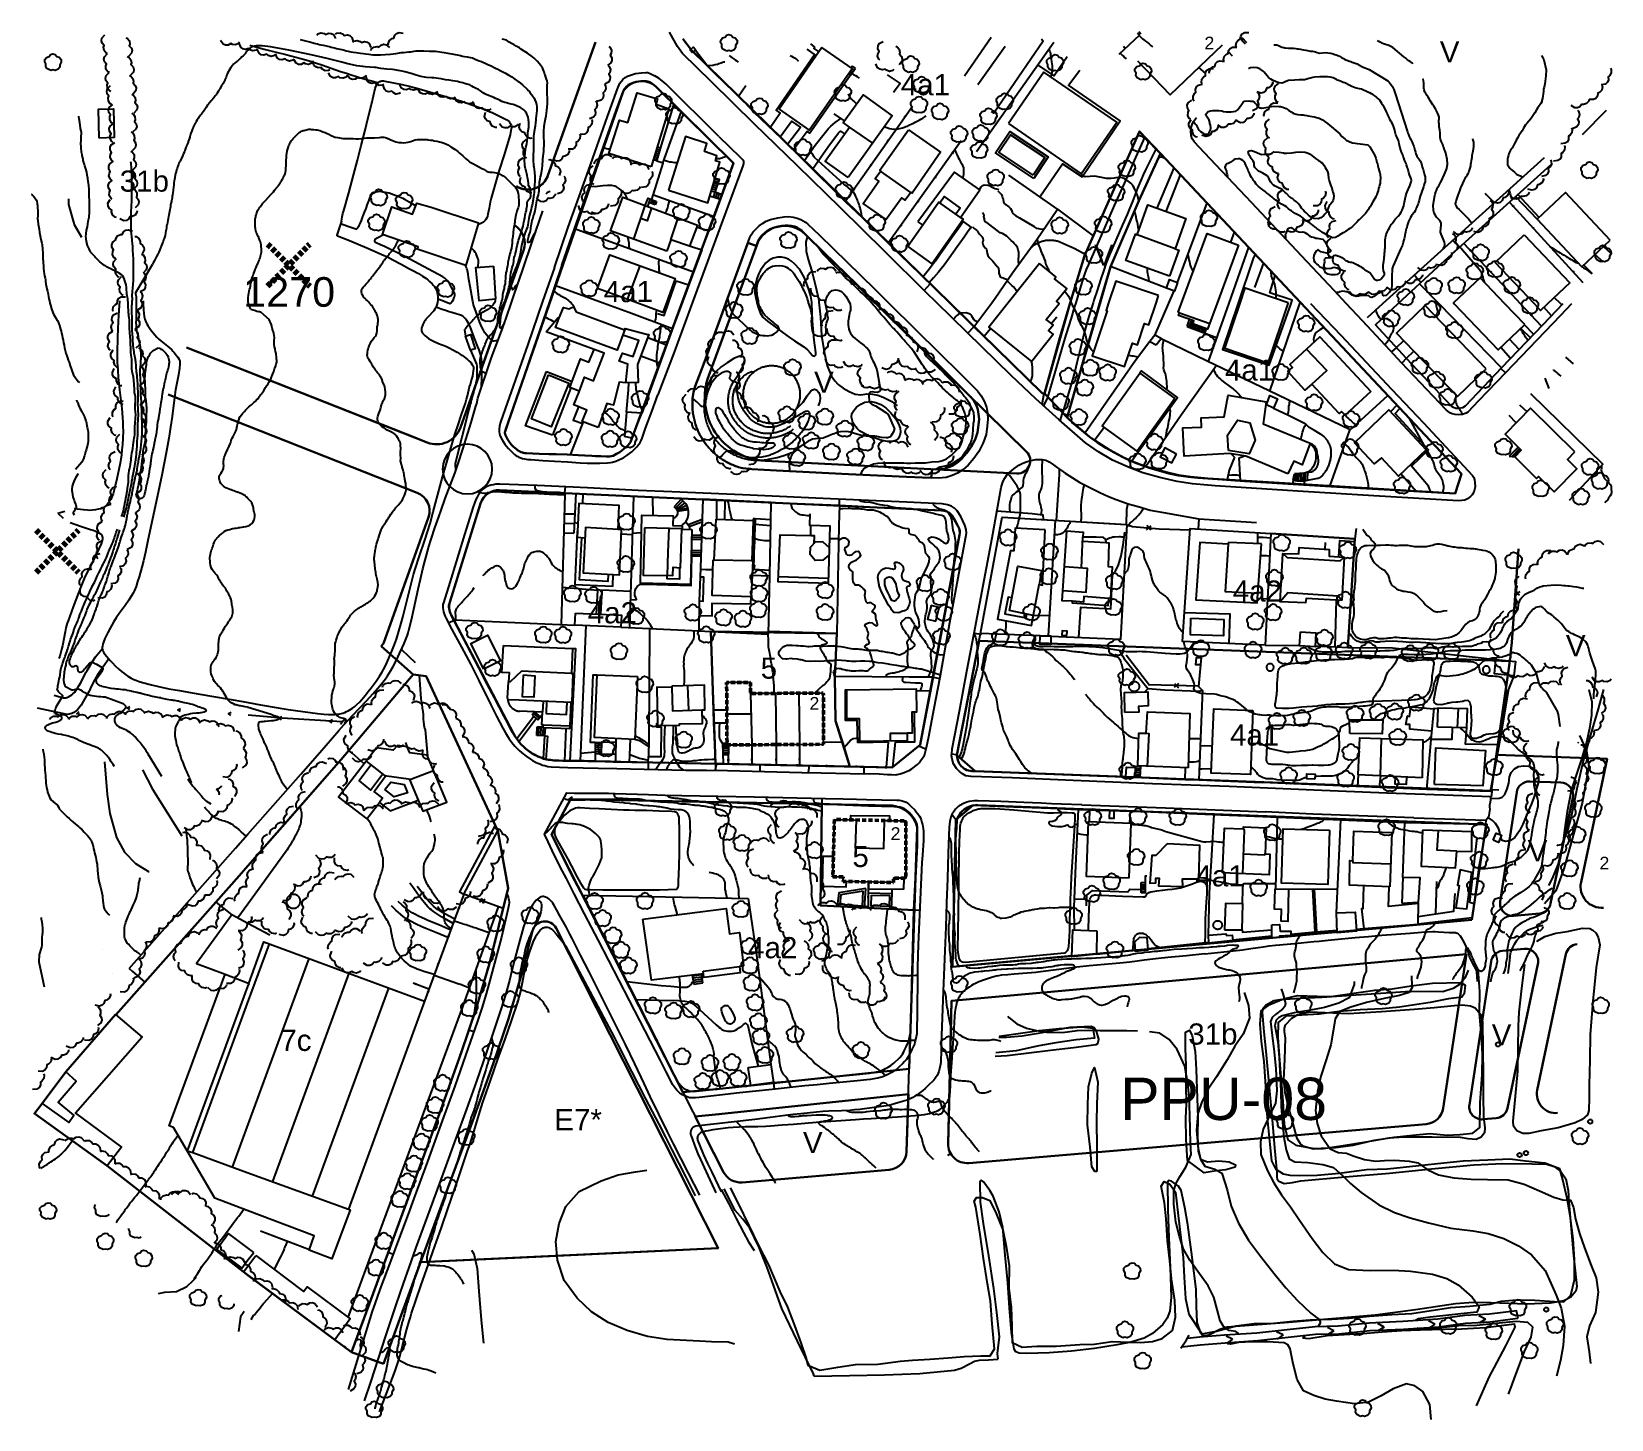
# Model space of a CAD drawing. Extents: x 483350 to 484165, y 4631134 to 4631561.
# Drawn here: x 483791.7 to 484165.2, y 4631233.3 to 4631561.3 of the extents above; entities outside this region: 1.
import ezdxf
from ezdxf.enums import TextEntityAlignment as Align

# ---------------------------------------------------------------- set-up
doc = ezdxf.new("R2010")
doc.units = 0
doc.header["$MEASUREMENT"] = 0
doc.header["$PDMODE"] = 3
doc.header["$PDSIZE"] = 5
doc.linetypes.add('DASHEDX2', pattern=[1.5, 1, -0.5])
for name, color, linetype, plot in [('1000_corbes', 35, 'Continuous', False), ('1000_corbes mestres', 37, 'Continuous', False), ('_arees', 31, 'Continuous', False)]:
    doc.layers.add(name, color=color, linetype=linetype, plot=plot)
for name, color, linetype, lineweight in [('_Al·legacions', 10, 'DASHEDX2', 90), ("_LINIA CANVI D'ALÇADA", 96, 'DASHEDX2', 50), ('_POUM POLIGON', 5, 'Continuous', 30), ('_Sectors_txt_1000', 220, 'Continuous', 30)]:
    doc.layers.add(name, color=color, linetype=linetype, lineweight=lineweight)
for name, color, linetype in [('_TEXT ALÇADA', 10, 'Continuous'), ('_txt claus 1000', 255, 'Continuous'), ('camins', 252, 'Continuous'), ('corbes_ nivell', 35, 'Continuous'), ('edificació', 252, 'Continuous'), ('hidrografia', 165, 'Continuous'), ('illes', 252, 'Continuous'), ('parcel.les', 252, 'Continuous'), ('topo', 252, 'Continuous'), ('voreres', 252, 'Continuous')]:
    doc.layers.add(name, color=color, linetype=linetype)
doc.layers.add('vegetació_ boscos', color=7, linetype='Continuous', true_color=0x8bb078)
doc.layers.add('vegetació_arbres', color=7, linetype='Continuous', true_color=0x8bb078)
doc.styles.add('1000SW25', font='arial.ttf', dxfattribs={"height": 2.5})
doc.styles.add('1000SW50', font='swissl.ttf', dxfattribs={"height": 5})
doc.styles.add('2000SW50', font='swissl.ttf', dxfattribs={"height": 10})
doc.styles.add('Al·legacions$0$Standard', font='arial.ttf', dxfattribs={"height": 5})

msp = doc.modelspace()

# ---------------------------------------------------------------- texts
at = {"layer": '_Al·legacions', "style": 'Al·legacions$0$Standard'}
msp.add_text('1270', height=7, dxfattribs=at).set_placement((483852.544, 4631496.301), align=Align.CENTER)
at = {"layer": '_Sectors_txt_1000', "style": '2000SW50'}
msp.add_text('PPU-08', height=10, dxfattribs=at).set_placement((484049.036, 4631304.074))
at = {"layer": '_TEXT ALÇADA', "style": '1000SW25'}
for p in [(484068.955, 4631557.144), (483975.569, 4631401.058), (483994.756, 4631370.265), (484162.356, 4631363.292)]:
    msp.add_text('2', height=3, dxfattribs=at).set_placement(p)
at = {"layer": '_txt claus 1000', "style": '1000SW50'}
for s, p in [('V', (484124.604, 4631554.063)), ('4a1', (483997.157, 4631546.297)), ('31b', (483812.48, 4631523.506)), ('V', (484042.865, 4631505.98)), ('4a1', (483926.919, 4631497.396)), ('4a1', (484073.798, 4631478.834)), ('V', (483976.668, 4631475.96)), ('4a2', (484075.646, 4631426.603)), ('4a2', (483923.134, 4631421.464)), ('V', (484154.421, 4631413.683)), ('5', (483964.035, 4631408.393)), ('4a1', (484074.998, 4631392.567)), ('5', (483985.718, 4631363.868)), ('V', (484145.385, 4631365.217)), ('4a1', (484066.825, 4631359.287)), ('4a2', (483961.059, 4631342.302)), ('31b', (484065.129, 4631321.893)), ('7c', (483850.455, 4631320.398)), ('V', (484136.896, 4631321.688)), ('E7*', (483915.239, 4631301.642)), ('V', (483974.032, 4631296.242))]:
    msp.add_text(s, height=5, dxfattribs=at).set_placement(p)

# ---------------------------------------------------------------- linework, layer by layer
at = {"layer": '1000_corbes', "flags": 128}
for points in [[(483855.143, 4631559.511), (483856.762, 4631559.103), (483857.4, 4631558.926), (483858.443, 4631558.627), (483858.768, 4631558.545), (483859.285, 4631558.413), (483859.641, 4631558.319), (483859.999, 4631558.239), (483860.58, 4631558.119), (483860.982, 4631558.027), (483861.615, 4631557.881), (483862.056, 4631557.786), (483862.512, 4631557.676), (483863.252, 4631557.5), (483863.762, 4631557.385), (483864.502, 4631557.214), (483864.967, 4631557.091), (483865.619, 4631556.924), (483866.036, 4631556.813), (483866.473, 4631556.689), (483867.166, 4631556.538), (483867.652, 4631556.456), (483868.401, 4631556.368), (483868.897, 4631556.32), (483869.398, 4631556.267), (483870.153, 4631556.173), (483870.656, 4631556.098), (483871.393, 4631555.983), (483871.86, 4631555.917), (483872.321, 4631555.879), (483873.457, 4631555.885), (483874.182, 4631555.878), (483875.248, 4631555.925), (483876.522, 4631556.037), (483877.807, 4631556.155), (483878.233, 4631556.24), (483879.005, 4631556.368), (483879.546, 4631556.431), (483880.847, 4631556.524), (483881.35, 4631556.593), (483882.092, 4631556.711), (483882.581, 4631556.777), (483883.34, 4631556.831), (483884.381, 4631556.803), (483885.729, 4631556.746), (483886.569, 4631556.722), (483887.145, 4631556.693), (483887.738, 4631556.633), (483888.64, 4631556.499), (483889.228, 4631556.4), (483890.049, 4631556.247), (483890.558, 4631556.155), (483891.044, 4631556.073), (483891.793, 4631555.942), (483892.294, 4631555.847), (483893.028, 4631555.67), (483893.507, 4631555.556), (483893.982, 4631555.457), (483894.668, 4631555.34), (483895.062, 4631555.275), (483895.465, 4631555.22), (483895.932, 4631555.106), (483896.503, 4631554.855), (483897.089, 4631554.597), (483897.485, 4631554.439), (483898.065, 4631554.235), (483898.514, 4631554.046), (483898.749, 4631553.942), (483899.675, 4631553.523), (483900.148, 4631553.307), (483901.348, 4631552.727), (483901.858, 4631552.456), (483902.6, 4631552.062), (483903.063, 4631551.823), (483903.681, 4631551.493), (483904.084, 4631551.27), (483904.507, 4631551.023), (483905.166, 4631550.619), (483905.603, 4631550.327), (483906.258, 4631549.877), (483906.673, 4631549.579), (483906.882, 4631549.429), (483907.687, 4631548.768), (483908.824, 4631547.723), (483909.076, 4631547.453), (483909.338, 4631547.147), (483909.477, 4631546.979), (483909.897, 4631546.429), (483910.443, 4631545.625), (483910.666, 4631545.214), (483910.876, 4631544.67), (483911.021, 4631544.071), (483911.128, 4631543.647), (483911.125, 4631543.165), (483911.113, 4631542.739), (483911.052, 4631542.008), (483910.986, 4631541.492), (483910.872, 4631540.744), (483910.84, 4631540.493), (483910.787, 4631539.765), (483910.73, 4631539.02)], [(483855.143, 4631559.511), (483856.762, 4631559.103), (483857.4, 4631558.926), (483858.443, 4631558.627), (483858.768, 4631558.545), (483859.285, 4631558.413), (483859.641, 4631558.319), (483859.999, 4631558.239), (483860.58, 4631558.119), (483860.982, 4631558.027), (483861.615, 4631557.881), (483862.056, 4631557.786), (483862.512, 4631557.676), (483863.252, 4631557.5), (483863.762, 4631557.385), (483864.502, 4631557.214), (483864.967, 4631557.091), (483865.619, 4631556.924), (483866.036, 4631556.813), (483866.473, 4631556.689), (483867.166, 4631556.538), (483867.652, 4631556.456), (483868.401, 4631556.368), (483868.897, 4631556.32), (483869.398, 4631556.267), (483870.153, 4631556.173), (483870.656, 4631556.098), (483871.393, 4631555.983), (483871.86, 4631555.917), (483872.321, 4631555.879), (483873.457, 4631555.885), (483874.182, 4631555.878), (483875.248, 4631555.925), (483876.522, 4631556.037), (483877.807, 4631556.155), (483878.233, 4631556.24), (483879.005, 4631556.368), (483879.546, 4631556.431), (483880.847, 4631556.524), (483881.35, 4631556.593), (483882.092, 4631556.711), (483882.581, 4631556.777), (483883.34, 4631556.831), (483884.381, 4631556.803), (483885.729, 4631556.746), (483886.569, 4631556.722), (483887.145, 4631556.693), (483887.738, 4631556.633), (483888.64, 4631556.499), (483889.228, 4631556.4), (483890.049, 4631556.247), (483890.558, 4631556.155), (483891.044, 4631556.073), (483891.793, 4631555.942), (483892.294, 4631555.847), (483893.028, 4631555.67), (483893.507, 4631555.556), (483893.982, 4631555.457), (483894.668, 4631555.34), (483895.062, 4631555.275), (483895.465, 4631555.22), (483895.932, 4631555.106), (483896.503, 4631554.855), (483897.089, 4631554.597), (483897.485, 4631554.439), (483898.065, 4631554.235), (483898.514, 4631554.046), (483898.749, 4631553.942), (483899.675, 4631553.523), (483900.148, 4631553.307), (483901.348, 4631552.727), (483901.858, 4631552.456), (483902.6, 4631552.062), (483903.063, 4631551.823), (483903.681, 4631551.493), (483904.084, 4631551.27), (483904.507, 4631551.023), (483905.166, 4631550.619), (483905.603, 4631550.327), (483906.258, 4631549.877), (483906.673, 4631549.579), (483906.882, 4631549.429), (483907.687, 4631548.768), (483908.824, 4631547.723), (483909.076, 4631547.453), (483909.338, 4631547.147), (483909.477, 4631546.979), (483909.897, 4631546.429), (483910.443, 4631545.625), (483910.666, 4631545.214), (483910.876, 4631544.67), (483911.021, 4631544.071), (483911.128, 4631543.647), (483911.125, 4631543.165), (483911.113, 4631542.739), (483911.052, 4631542.008), (483910.986, 4631541.492), (483910.872, 4631540.744), (483910.84, 4631540.493), (483910.787, 4631539.765), (483910.73, 4631539.02)], [(484053.496, 4631560.392), (484053.807, 4631560.112), (484054.083, 4631559.863), (484054.351, 4631559.622), (484054.642, 4631559.371), (484054.924, 4631559.122), (484055.021, 4631559.099), (484055.517, 4631558.771), (484055.859, 4631558.463), (484056.132, 4631558.217), (484056.367, 4631558.005), (484056.596, 4631557.799), (484056.689, 4631557.721)], [(484053.496, 4631560.392), (484053.807, 4631560.112), (484054.083, 4631559.863), (484054.351, 4631559.622), (484054.642, 4631559.371), (484054.924, 4631559.122), (484055.021, 4631559.099), (484055.517, 4631558.771), (484055.859, 4631558.463), (484056.132, 4631558.217), (484056.367, 4631558.005), (484056.596, 4631557.799), (484056.689, 4631557.721)], [(484077.784, 4631559.95), (484077.684, 4631559.632), (484077.892, 4631559.176), (484078.096, 4631558.954), (484078.436, 4631558.584), (484078.555, 4631558.438)], [(484077.784, 4631559.95), (484077.684, 4631559.632), (484077.892, 4631559.176), (484078.096, 4631558.954), (484078.436, 4631558.584), (484078.555, 4631558.438)], [(483843.226, 4631557.374), (483843.212, 4631557.36), (483842.996, 4631557.132), (483842.776, 4631556.916), (483842.717, 4631556.853), (483842.445, 4631556.53), (483842.255, 4631556.265), (483842.197, 4631556.186), (483842.006, 4631555.943), (483841.746, 4631555.669), (483841.662, 4631555.588), (483841.389, 4631555.339), (483840.971, 4631554.913), (483840.924, 4631554.867), (483840.592, 4631554.582), (483840.222, 4631554.312), (483840.163, 4631554.271), (483839.879, 4631554.056), (483839.495, 4631553.723), (483839.4, 4631553.623), (483839.175, 4631553.361), (483838.819, 4631552.911), (483838.772, 4631552.848), (483838.538, 4631552.48), (483838.281, 4631552.055), (483838.201, 4631551.92), (483837.992, 4631551.551), (483837.865, 4631551.275), (483837.757, 4631550.964), (483837.737, 4631550.9), (483837.621, 4631550.559), (483837.509, 4631550.28), (483837.374, 4631549.933), (483837.346, 4631549.862), (483837.219, 4631549.575), (483836.95, 4631549.063), (483836.816, 4631548.853), (483836.575, 4631548.486), (483836.167, 4631547.841), (483836.121, 4631547.77), (483835.937, 4631547.475), (483835.761, 4631547.187), (483835.535, 4631546.793), (483835.483, 4631546.708), (483835.298, 4631546.407), (483835.088, 4631546.127), (483834.729, 4631545.697), (483834.618, 4631545.56), (483834.35, 4631545.214), (483834.138, 4631544.945), (483833.797, 4631544.558), (483833.742, 4631544.497), (483833.509, 4631544.225), (483833.279, 4631543.953), (483833.008, 4631543.583), (483832.909, 4631543.419), (483832.596, 4631542.943), (483832.265, 4631542.471), (483832.218, 4631542.403), (483831.991, 4631542.083), (483831.798, 4631541.847), (483831.605, 4631541.606), (483831.417, 4631541.364), (483831.135, 4631540.98), (483831.035, 4631540.83), (483830.787, 4631540.446), (483830.589, 4631540.11), (483830.383, 4631539.747), (483830.349, 4631539.688), (483830.187, 4631539.398), (483830.039, 4631539.093), (483829.88, 4631538.767), (483829.85, 4631538.703), (483829.708, 4631538.384), (483829.443, 4631537.675), (483829.415, 4631537.593), (483829.254, 4631537.097), (483829.065, 4631536.46), (483829.045, 4631536.381), (483828.897, 4631535.914), (483828.701, 4631535.356), (483828.648, 4631535.202), (483828.516, 4631534.825), (483828.285, 4631534.302), (483828.25, 4631534.228), (483828.129, 4631533.931), (483827.884, 4631533.223), (483827.766, 4631532.934), (483827.603, 4631532.553), (483827.357, 4631531.927), (483827.223, 4631531.622), (483827.032, 4631531.234), (483826.764, 4631530.739), (483826.655, 4631530.561)], [(483843.226, 4631557.374), (483843.212, 4631557.36), (483842.996, 4631557.132), (483842.776, 4631556.916), (483842.717, 4631556.853), (483842.445, 4631556.53), (483842.255, 4631556.265), (483842.197, 4631556.186), (483842.006, 4631555.943), (483841.746, 4631555.669), (483841.662, 4631555.588), (483841.389, 4631555.339), (483840.971, 4631554.913), (483840.924, 4631554.867), (483840.592, 4631554.582), (483840.222, 4631554.312), (483840.163, 4631554.271), (483839.879, 4631554.056), (483839.495, 4631553.723), (483839.4, 4631553.623), (483839.175, 4631553.361), (483838.819, 4631552.911), (483838.772, 4631552.848), (483838.538, 4631552.48), (483838.281, 4631552.055), (483838.201, 4631551.92), (483837.992, 4631551.551), (483837.865, 4631551.275), (483837.757, 4631550.964), (483837.737, 4631550.9), (483837.621, 4631550.559), (483837.509, 4631550.28), (483837.374, 4631549.933), (483837.346, 4631549.862), (483837.219, 4631549.575), (483836.95, 4631549.063), (483836.816, 4631548.853), (483836.575, 4631548.486), (483836.167, 4631547.841), (483836.121, 4631547.77), (483835.937, 4631547.475), (483835.761, 4631547.187), (483835.535, 4631546.793), (483835.483, 4631546.708), (483835.298, 4631546.407), (483835.088, 4631546.127), (483834.729, 4631545.697), (483834.618, 4631545.56), (483834.35, 4631545.214), (483834.138, 4631544.945), (483833.797, 4631544.558), (483833.742, 4631544.497), (483833.509, 4631544.225), (483833.279, 4631543.953), (483833.008, 4631543.583), (483832.909, 4631543.419), (483832.596, 4631542.943), (483832.265, 4631542.471), (483832.218, 4631542.403), (483831.991, 4631542.083), (483831.798, 4631541.847), (483831.605, 4631541.606), (483831.417, 4631541.364), (483831.135, 4631540.98), (483831.035, 4631540.83), (483830.787, 4631540.446), (483830.589, 4631540.11), (483830.383, 4631539.747), (483830.349, 4631539.688), (483830.187, 4631539.398), (483830.039, 4631539.093), (483829.88, 4631538.767), (483829.85, 4631538.703), (483829.708, 4631538.384), (483829.443, 4631537.675), (483829.415, 4631537.593), (483829.254, 4631537.097), (483829.065, 4631536.46), (483829.045, 4631536.381), (483828.897, 4631535.914), (483828.701, 4631535.356), (483828.648, 4631535.202), (483828.516, 4631534.825), (483828.285, 4631534.302), (483828.25, 4631534.228), (483828.129, 4631533.931), (483827.884, 4631533.223), (483827.766, 4631532.934), (483827.603, 4631532.553), (483827.357, 4631531.927), (483827.223, 4631531.622), (483827.032, 4631531.234), (483826.764, 4631530.739), (483826.655, 4631530.561)], [(483846.14, 4631558), (483845.108, 4631558.013), (483844.784, 4631557.961), (483844.719, 4631557.949), (483844.315, 4631557.88), (483843.825, 4631557.772), (483843.574, 4631557.661), (483843.323, 4631557.478), (483843.226, 4631557.374)], [(483846.14, 4631558), (483845.108, 4631558.013), (483844.784, 4631557.961), (483844.719, 4631557.949), (483844.315, 4631557.88), (483843.825, 4631557.772), (483843.574, 4631557.661), (483843.323, 4631557.478), (483843.226, 4631557.374)], [(483908.896, 4631536.051), (483908.949, 4631536.564), (483908.96, 4631536.936), (483909.013, 4631537.496), (483909.073, 4631537.862), (483909.232, 4631538.731), (483909.219, 4631539.626), (483909.185, 4631539.995), (483909.143, 4631540.367), (483909.116, 4631540.552), (483909.026, 4631541.086), (483908.688, 4631542.025), (483908.515, 4631542.294), (483908.427, 4631542.416), (483908.012, 4631542.865), (483907.342, 4631543.34), (483907.021, 4631543.51), (483906.491, 4631543.745), (483906.107, 4631543.881), (483905.496, 4631544.076), (483905.068, 4631544.198), (483904.408, 4631544.361), (483903.963, 4631544.477), (483903.517, 4631544.603), (483902.865, 4631544.836), (483902.427, 4631545.031), (483901.771, 4631545.342), (483901.338, 4631545.543), (483900.921, 4631545.725), (483900.308, 4631545.965), (483899.897, 4631546.119), (483899.271, 4631546.392), (483898.848, 4631546.627), (483898.42, 4631546.9), (483897.751, 4631547.346), (483897.286, 4631547.63), (483896.607, 4631548), (483896.158, 4631548.243), (483895.744, 4631548.464), (483895.285, 4631548.732), (483894.902, 4631548.851), (483894.027, 4631549.08), (483893.574, 4631549.223), (483892.842, 4631549.425), (483892.334, 4631549.538), (483891.797, 4631549.628), (483891.229, 4631549.715), (483890.374, 4631549.823), (483889.54, 4631549.955), (483888.526, 4631550.168), (483887.838, 4631550.276), (483886.742, 4631550.38), (483886.28, 4631550.43), (483885.06, 4631550.527), (483884.536, 4631550.59), (483883.709, 4631550.748), (483883.137, 4631550.902), (483882.562, 4631551.07), (483881.43, 4631551.433), (483879.906, 4631551.857), (483879.234, 4631551.995), (483878.768, 4631552.075), (483878.288, 4631552.158), (483877.533, 4631552.294), (483876.996, 4631552.368), (483875.639, 4631552.486), (483874.263, 4631552.638), (483873.729, 4631552.732), (483873.091, 4631552.837), (483872.75, 4631552.876), (483871.661, 4631552.958), (483870.515, 4631553.036), (483869.994, 4631553.08), (483868.52, 4631553.272), (483868.209, 4631553.32), (483866.393, 4631553.695), (483865.545, 4631553.948), (483865.029, 4631554.111), (483861.517, 4631554.948), (483857.719, 4631555.851), (483852.507, 4631556.926), (483848.142, 4631557.742), (483846.14, 4631558)], [(483908.896, 4631536.051), (483908.949, 4631536.564), (483908.96, 4631536.936), (483909.013, 4631537.496), (483909.073, 4631537.862), (483909.232, 4631538.731), (483909.219, 4631539.626), (483909.185, 4631539.995), (483909.143, 4631540.367), (483909.116, 4631540.552), (483909.026, 4631541.086), (483908.688, 4631542.025), (483908.515, 4631542.294), (483908.427, 4631542.416), (483908.012, 4631542.865), (483907.342, 4631543.34), (483907.021, 4631543.51), (483906.491, 4631543.745), (483906.107, 4631543.881), (483905.496, 4631544.076), (483905.068, 4631544.198), (483904.408, 4631544.361), (483903.963, 4631544.477), (483903.517, 4631544.603), (483902.865, 4631544.836), (483902.427, 4631545.031), (483901.771, 4631545.342), (483901.338, 4631545.543), (483900.921, 4631545.725), (483900.308, 4631545.965), (483899.897, 4631546.119), (483899.271, 4631546.392), (483898.848, 4631546.627), (483898.42, 4631546.9), (483897.751, 4631547.346), (483897.286, 4631547.63), (483896.607, 4631548), (483896.158, 4631548.243), (483895.744, 4631548.464), (483895.285, 4631548.732), (483894.902, 4631548.851), (483894.027, 4631549.08), (483893.574, 4631549.223), (483892.842, 4631549.425), (483892.334, 4631549.538), (483891.797, 4631549.628), (483891.229, 4631549.715), (483890.374, 4631549.823), (483889.54, 4631549.955), (483888.526, 4631550.168), (483887.838, 4631550.276), (483886.742, 4631550.38), (483886.28, 4631550.43), (483885.06, 4631550.527), (483884.536, 4631550.59), (483883.709, 4631550.748), (483883.137, 4631550.902), (483882.562, 4631551.07), (483881.43, 4631551.433), (483879.906, 4631551.857), (483879.234, 4631551.995), (483878.768, 4631552.075), (483878.288, 4631552.158), (483877.533, 4631552.294), (483876.996, 4631552.368), (483875.639, 4631552.486), (483874.263, 4631552.638), (483873.729, 4631552.732), (483873.091, 4631552.837), (483872.75, 4631552.876), (483871.661, 4631552.958), (483870.515, 4631553.036), (483869.994, 4631553.08), (483868.52, 4631553.272), (483868.209, 4631553.32), (483866.393, 4631553.695), (483865.545, 4631553.948), (483865.029, 4631554.111), (483861.517, 4631554.948), (483857.719, 4631555.851), (483852.507, 4631556.926), (483848.142, 4631557.742), (483846.14, 4631558)], [(483956.58, 4631555.69), (483956.975, 4631555.378), (483957.266, 4631555.175), (483957.797, 4631554.821), (483958.113, 4631554.622), (483958.254, 4631554.527), (483958.694, 4631554.131), (483958.747, 4631554.085)], [(483956.58, 4631555.69), (483956.975, 4631555.378), (483957.266, 4631555.175), (483957.797, 4631554.821), (483958.113, 4631554.622), (483958.254, 4631554.527), (483958.694, 4631554.131), (483958.747, 4631554.085)], [(483971.047, 4631555.681), (483971.348, 4631555.559), (483971.728, 4631555.324), (483972.016, 4631555.13), (483972.313, 4631554.921), (483972.559, 4631554.716), (483972.835, 4631554.527), (483972.973, 4631554.422)], [(483971.047, 4631555.681), (483971.348, 4631555.559), (483971.728, 4631555.324), (483972.016, 4631555.13), (483972.313, 4631554.921), (483972.559, 4631554.716), (483972.835, 4631554.527), (483972.973, 4631554.422)], [(484032.645, 4631550.656), (484032.809, 4631550.932), (484032.909, 4631551.283), (484032.966, 4631551.597), (484033.029, 4631552.181), (484033.05, 4631552.803), (484033.022, 4631553.291), (484032.977, 4631553.654), (484032.881, 4631554.252), (484032.82, 4631554.717), (484032.771, 4631555.051), (484032.677, 4631555.604), (484032.615, 4631556.026), (484032.553, 4631556.41), (484032.4, 4631556.72), (484032.289, 4631557.068), (484032.202, 4631557.157)], [(484032.645, 4631550.656), (484032.809, 4631550.932), (484032.909, 4631551.283), (484032.966, 4631551.597), (484033.029, 4631552.181), (484033.05, 4631552.803), (484033.022, 4631553.291), (484032.977, 4631553.654), (484032.881, 4631554.252), (484032.82, 4631554.717), (484032.771, 4631555.051), (484032.677, 4631555.604), (484032.615, 4631556.026), (484032.553, 4631556.41), (484032.4, 4631556.72), (484032.289, 4631557.068), (484032.202, 4631557.157)], [(484049.044, 4631556.258), (484049.293, 4631556.014), (484049.586, 4631555.717), (484049.875, 4631555.441), (484050.087, 4631555.228), (484050.376, 4631554.963), (484050.456, 4631554.867)], [(484049.044, 4631556.258), (484049.293, 4631556.014), (484049.586, 4631555.717), (484049.875, 4631555.441), (484050.087, 4631555.228), (484050.376, 4631554.963), (484050.456, 4631554.867)], [(484049.826, 4631557.896), (484050.009, 4631557.634), (484050.246, 4631557.375)], [(484049.826, 4631557.896), (484050.009, 4631557.634), (484050.246, 4631557.375)], [(484085.373, 4631558.221), (484086.057, 4631558.213), (484086.503, 4631558.027), (484086.778, 4631557.866), (484087.258, 4631557.67), (484087.694, 4631557.557), (484088.005, 4631557.519), (484088.159, 4631557.51), (484088.813, 4631557.46), (484090.028, 4631557.399), (484090.546, 4631557.352), (484090.88, 4631557.305), (484091.222, 4631557.255), (484091.705, 4631557.186), (484092, 4631557.125), (484092.407, 4631557.028), (484092.928, 4631556.925), (484093.311, 4631556.849), (484093.962, 4631556.747), (484094.477, 4631556.709), (484094.894, 4631556.645), (484095.196, 4631556.562), (484095.637, 4631556.407), (484096.194, 4631556.272), (484097.501, 4631556.408), (484098.791, 4631556.275), (484099.192, 4631556.134), (484099.758, 4631555.926), (484100.075, 4631555.824), (484100.502, 4631555.713), (484100.889, 4631555.521), (484101.362, 4631555.257), (484101.83, 4631554.964), (484102.152, 4631554.777), (484102.599, 4631554.574), (484103.254, 4631554.382), (484103.569, 4631554.265), (484103.887, 4631554.14), (484104.341, 4631553.974), (484104.627, 4631553.862), (484105.047, 4631553.683), (484105.341, 4631553.542), (484105.643, 4631553.382), (484106.144, 4631553.12), (484106.519, 4631552.95), (484107.127, 4631552.693), (484107.532, 4631552.521), (484107.931, 4631552.367), (484112.361, 4631549.718), (484112.627, 4631549.404), (484113.115, 4631548.744), (484113.315, 4631548.434), (484113.578, 4631547.961), (484113.728, 4631547.637), (484114.083, 4631546.704), (484116.986, 4631537.68), (484117.072, 4631537.327), (484117.188, 4631537.002), (484117.399, 4631536.549), (484117.539, 4631536.256), (484117.761, 4631535.808), (484117.919, 4631535.494), (484118.069, 4631535.17), (484118.26, 4631534.713), (484118.442, 4631534.269), (484118.574, 4631533.908), (484118.7, 4631533.337), (484118.836, 4631532.806), (484118.957, 4631532.438), (484119.212, 4631531.902), (484119.436, 4631531.56), (484119.683, 4631531.236), (484119.997, 4631530.796), (484120.132, 4631530.503), (484120.266, 4631530.049), (484120.351, 4631529.73), (484120.456, 4631529.393), (484120.614, 4631528.911), (484120.666, 4631528.747)], [(484085.373, 4631558.221), (484086.057, 4631558.213), (484086.503, 4631558.027), (484086.778, 4631557.866), (484087.258, 4631557.67), (484087.694, 4631557.557), (484088.005, 4631557.519), (484088.159, 4631557.51), (484088.813, 4631557.46), (484090.028, 4631557.399), (484090.546, 4631557.352), (484090.88, 4631557.305), (484091.222, 4631557.255), (484091.705, 4631557.186), (484092, 4631557.125), (484092.407, 4631557.028), (484092.928, 4631556.925), (484093.311, 4631556.849), (484093.962, 4631556.747), (484094.477, 4631556.709), (484094.894, 4631556.645), (484095.196, 4631556.562), (484095.637, 4631556.407), (484096.194, 4631556.272), (484097.501, 4631556.408), (484098.791, 4631556.275), (484099.192, 4631556.134), (484099.758, 4631555.926), (484100.075, 4631555.824), (484100.502, 4631555.713), (484100.889, 4631555.521), (484101.362, 4631555.257), (484101.83, 4631554.964), (484102.152, 4631554.777), (484102.599, 4631554.574), (484103.254, 4631554.382), (484103.569, 4631554.265), (484103.887, 4631554.14), (484104.341, 4631553.974), (484104.627, 4631553.862), (484105.047, 4631553.683), (484105.341, 4631553.542), (484105.643, 4631553.382), (484106.144, 4631553.12), (484106.519, 4631552.95), (484107.127, 4631552.693), (484107.532, 4631552.521), (484107.931, 4631552.367), (484112.361, 4631549.718), (484112.627, 4631549.404), (484113.115, 4631548.744), (484113.315, 4631548.434), (484113.578, 4631547.961), (484113.728, 4631547.637), (484114.083, 4631546.704), (484116.986, 4631537.68), (484117.072, 4631537.327), (484117.188, 4631537.002), (484117.399, 4631536.549), (484117.539, 4631536.256), (484117.761, 4631535.808), (484117.919, 4631535.494), (484118.069, 4631535.17), (484118.26, 4631534.713), (484118.442, 4631534.269), (484118.574, 4631533.908), (484118.7, 4631533.337), (484118.836, 4631532.806), (484118.957, 4631532.438), (484119.212, 4631531.902), (484119.436, 4631531.56), (484119.683, 4631531.236), (484119.997, 4631530.796), (484120.132, 4631530.503), (484120.266, 4631530.049), (484120.351, 4631529.73), (484120.456, 4631529.393), (484120.614, 4631528.911), (484120.666, 4631528.747)], [(484148.685, 4631555.723), (484148.989, 4631555.122), (484149.193, 4631554.691), (484149.778, 4631552.328), (484149.758, 4631551.899), (484149.696, 4631551.245), (484149.664, 4631550.784), (484149.627, 4631550.295), (484149.531, 4631549.525), (484149.429, 4631548.999), (484149.249, 4631548.213), (484149.162, 4631547.705), (484149.1, 4631547.223), (484149.031, 4631546.536), (484148.982, 4631546.106), (484148.885, 4631545.532), (484148.756, 4631545.083), (484148.698, 4631544.732), (484148.515, 4631544.374), (484148.313, 4631544.077), (484148.078, 4631543.756), (484147.725, 4631543.234), (484147.484, 4631542.821), (484147.07, 4631542.123), (484146.918, 4631541.883), (484146.437, 4631541.181), (484146.095, 4631540.729), (484145.158, 4631539.629), (484144.887, 4631539.287), (484144.635, 4631538.917), (484144.401, 4631538.525), (484144.292, 4631538.321), (484144.059, 4631537.918), (484143.319, 4631536.797), (484143.037, 4631536.329), (484142.68, 4631535.693), (484142.48, 4631535.292), (484142.205, 4631534.753), (484142.029, 4631534.444), (484141.838, 4631534.136), (484141.685, 4631533.763), (484141.363, 4631533.31), (484141.09, 4631532.84), (484140.922, 4631532.426), (484140.828, 4631532.118), (484140.693, 4631531.609), (484140.627, 4631531.249), (484140.597, 4631530.893), (484140.633, 4631529.881), (484140.829, 4631529.501), (484141.172, 4631529.068), (484141.518, 4631528.735), (484141.796, 4631528.506), (484142.245, 4631528.108), (484142.521, 4631527.853), (484142.765, 4631527.634), (484143.192, 4631527.432), (484143.676, 4631527.211), (484144.154, 4631526.889)], [(484148.685, 4631555.723), (484148.989, 4631555.122), (484149.193, 4631554.691), (484149.778, 4631552.328), (484149.758, 4631551.899), (484149.696, 4631551.245), (484149.664, 4631550.784), (484149.627, 4631550.295), (484149.531, 4631549.525), (484149.429, 4631548.999), (484149.249, 4631548.213), (484149.162, 4631547.705), (484149.1, 4631547.223), (484149.031, 4631546.536), (484148.982, 4631546.106), (484148.885, 4631545.532), (484148.756, 4631545.083), (484148.698, 4631544.732), (484148.515, 4631544.374), (484148.313, 4631544.077), (484148.078, 4631543.756), (484147.725, 4631543.234), (484147.484, 4631542.821), (484147.07, 4631542.123), (484146.918, 4631541.883), (484146.437, 4631541.181), (484146.095, 4631540.729), (484145.158, 4631539.629), (484144.887, 4631539.287), (484144.635, 4631538.917), (484144.401, 4631538.525), (484144.292, 4631538.321), (484144.059, 4631537.918), (484143.319, 4631536.797), (484143.037, 4631536.329), (484142.68, 4631535.693), (484142.48, 4631535.292), (484142.205, 4631534.753), (484142.029, 4631534.444), (484141.838, 4631534.136), (484141.685, 4631533.763), (484141.363, 4631533.31), (484141.09, 4631532.84), (484140.922, 4631532.426), (484140.828, 4631532.118), (484140.693, 4631531.609), (484140.627, 4631531.249), (484140.597, 4631530.893), (484140.633, 4631529.881), (484140.829, 4631529.501), (484141.172, 4631529.068), (484141.518, 4631528.735), (484141.796, 4631528.506), (484142.245, 4631528.108), (484142.521, 4631527.853), (484142.765, 4631527.634), (484143.192, 4631527.432), (484143.676, 4631527.211), (484144.154, 4631526.889)], [(483951.44, 4631553.309), (483952.733, 4631553.405), (483953.314, 4631553.566), (483953.793, 4631553.673), (483954.141, 4631553.774), (483954.692, 4631553.967), (483955.034, 4631554.095), (483955.336, 4631554.162), (483955.524, 4631554.168)], [(483951.44, 4631553.309), (483952.733, 4631553.405), (483953.314, 4631553.566), (483953.793, 4631553.673), (483954.141, 4631553.774), (483954.692, 4631553.967), (483955.034, 4631554.095), (483955.336, 4631554.162), (483955.524, 4631554.168)], [(483985.56, 4631551.408), (483986.061, 4631551.144), (483986.425, 4631550.951), (483986.844, 4631550.724), (483987.124, 4631550.52), (483987.325, 4631550.369)], [(483985.56, 4631551.408), (483986.061, 4631551.144), (483986.425, 4631550.951), (483986.844, 4631550.724), (483987.124, 4631550.52), (483987.325, 4631550.369)], [(484069.196, 4631551.543), (484067.649, 4631552.894)], [(484069.196, 4631551.543), (484067.649, 4631552.894)], [(484114.844, 4631535.631), (484114.38, 4631536.623), (484114.249, 4631536.961), (484114.064, 4631537.586), (484113.894, 4631538.294), (484113.697, 4631539.009), (484113.462, 4631539.549), (484113.227, 4631539.933), (484113.058, 4631540.187), (484112.833, 4631540.595), (484112.688, 4631540.876), (484112.547, 4631541.174), (484112.342, 4631541.64), (484112.213, 4631541.939), (484112.084, 4631542.226), (484112.026, 4631542.365), (484111.771, 4631542.907), (484111.372, 4631543.6), (484111.096, 4631544.069), (484110.906, 4631544.385), (484110.419, 4631545.099), (484110.199, 4631545.345), (484109.815, 4631545.696), (484109.526, 4631545.924), (484109.228, 4631546.144), (484108.77, 4631546.449), (484108.466, 4631546.625), (484108.035, 4631546.852), (484107.754, 4631546.97), (484107.098, 4631547.222), (484106.557, 4631547.494), (484106.113, 4631547.706), (484105.633, 4631547.831), (484105.221, 4631547.922), (484104.633, 4631548.059), (484103.796, 4631548.349), (484103.305, 4631548.592), (484102.992, 4631548.771), (484102.505, 4631549.043), (484102.151, 4631549.2), (484101.79, 4631549.337), (484101.253, 4631549.53), (484100.915, 4631549.668), (484100.452, 4631549.896), (484100.172, 4631550.051), (484099.882, 4631550.194), (484099.422, 4631550.377), (484099.108, 4631550.471), (484098.653, 4631550.563), (484098.024, 4631550.618), (484096.267, 4631550.639), (484095.063, 4631550.582), (484094.623, 4631550.499), (484094.052, 4631550.367), (484093.604, 4631550.265), (484092.961, 4631550.053), (484092.629, 4631549.959), (484091.323, 4631549.907), (484090.283, 4631549.875), (484088.805, 4631549.801), (484088.214, 4631549.563), (484087.735, 4631549.3), (484087.376, 4631549.123), (484086.514, 4631549.253), (484086.376, 4631549.302), (484085.922, 4631549.48), (484085.081, 4631549.849), (484084.62, 4631550.103), (484084.354, 4631550.31), (484084.128, 4631550.524), (484083.843, 4631550.829), (484083.428, 4631551.337), (484083.106, 4631551.757), (484082.843, 4631552.026), (484082.302, 4631552.4), (484082.037, 4631552.542), (484081.436, 4631552.771), (484080.481, 4631552.882), (484079.865, 4631552.796), (484079.434, 4631552.64), (484079.352, 4631552.598)], [(484114.844, 4631535.631), (484114.38, 4631536.623), (484114.249, 4631536.961), (484114.064, 4631537.586), (484113.894, 4631538.294), (484113.697, 4631539.009), (484113.462, 4631539.549), (484113.227, 4631539.933), (484113.058, 4631540.187), (484112.833, 4631540.595), (484112.688, 4631540.876), (484112.547, 4631541.174), (484112.342, 4631541.64), (484112.213, 4631541.939), (484112.084, 4631542.226), (484112.026, 4631542.365), (484111.771, 4631542.907), (484111.372, 4631543.6), (484111.096, 4631544.069), (484110.906, 4631544.385), (484110.419, 4631545.099), (484110.199, 4631545.345), (484109.815, 4631545.696), (484109.526, 4631545.924), (484109.228, 4631546.144), (484108.77, 4631546.449), (484108.466, 4631546.625), (484108.035, 4631546.852), (484107.754, 4631546.97), (484107.098, 4631547.222), (484106.557, 4631547.494), (484106.113, 4631547.706), (484105.633, 4631547.831), (484105.221, 4631547.922), (484104.633, 4631548.059), (484103.796, 4631548.349), (484103.305, 4631548.592), (484102.992, 4631548.771), (484102.505, 4631549.043), (484102.151, 4631549.2), (484101.79, 4631549.337), (484101.253, 4631549.53), (484100.915, 4631549.668), (484100.452, 4631549.896), (484100.172, 4631550.051), (484099.882, 4631550.194), (484099.422, 4631550.377), (484099.108, 4631550.471), (484098.653, 4631550.563), (484098.024, 4631550.618), (484096.267, 4631550.639), (484095.063, 4631550.582), (484094.623, 4631550.499), (484094.052, 4631550.367), (484093.604, 4631550.265), (484092.961, 4631550.053), (484092.629, 4631549.959), (484091.323, 4631549.907), (484090.283, 4631549.875), (484088.805, 4631549.801), (484088.214, 4631549.563), (484087.735, 4631549.3), (484087.376, 4631549.123), (484086.514, 4631549.253), (484086.376, 4631549.302), (484085.922, 4631549.48), (484085.081, 4631549.849), (484084.62, 4631550.103), (484084.354, 4631550.31), (484084.128, 4631550.524), (484083.843, 4631550.829), (484083.428, 4631551.337), (484083.106, 4631551.757), (484082.843, 4631552.026), (484082.302, 4631552.4), (484082.037, 4631552.542), (484081.436, 4631552.771), (484080.481, 4631552.882), (484079.865, 4631552.796), (484079.434, 4631552.64), (484079.352, 4631552.598)], [(483984.761, 4631546.664), (483984.872, 4631546.261), (483985.032, 4631545.913), (483985.292, 4631545.533), (483985.635, 4631545.208), (483985.867, 4631545.005), (483986.114, 4631544.783), (483986.429, 4631544.499), (483986.655, 4631544.296), (483986.702, 4631544.254)], [(483984.761, 4631546.664), (483984.872, 4631546.261), (483985.032, 4631545.913), (483985.292, 4631545.533), (483985.635, 4631545.208), (483985.867, 4631545.005), (483986.114, 4631544.783), (483986.429, 4631544.499), (483986.655, 4631544.296), (483986.702, 4631544.254)], [(484066.386, 4631540.106), (484066.794, 4631539.572), (484067.005, 4631539.268), (484067.169, 4631538.96), (484067.314, 4631538.667), (484067.49, 4631538.348), (484067.718, 4631538.04), (484067.948, 4631537.828), (484068.066, 4631537.721), (484068.385, 4631537.483), (484068.749, 4631537.284), (484069.135, 4631537.103), (484069.517, 4631537.06), (484069.856, 4631537.186), (484070.102, 4631537.519), (484070.238, 4631537.789), (484070.287, 4631537.891), (484070.456, 4631538.498), (484070.391, 4631539.202), (484070.273, 4631539.61), (484070.203, 4631539.866), (484070.043, 4631540.382), (484069.611, 4631541.11), (484069.366, 4631541.46), (484069.272, 4631541.846), (484069.821, 4631542.444), (484070.13, 4631542.548), (484070.455, 4631542.627), (484070.929, 4631542.706), (484071.566, 4631542.719), (484072.032, 4631542.687), (484072.339, 4631542.658), (484073.063, 4631542.577), (484073.493, 4631542.48), (484074.074, 4631542.409), (484074.518, 4631542.375), (484074.83, 4631542.363), (484075.315, 4631542.352), (484076.36, 4631542.52), (484076.868, 4631542.875), (484076.942, 4631542.975), (484077.152, 4631543.304), (484077.542, 4631543.857), (484077.795, 4631544.21), (484078.128, 4631544.675), (484078.453, 4631544.904), (484079.45, 4631544.948), (484079.885, 4631544.928), (484080.391, 4631544.892), (484080.687, 4631544.749), (484080.992, 4631544.437), (484081.189, 4631544.152), (484081.528, 4631543.669), (484082.035, 4631543.347), (484082.33, 4631543.292), (484082.486, 4631543.28), (484084.064, 4631543.485), (484084.414, 4631543.574), (484084.781, 4631543.636), (484085.333, 4631543.698), (484086.578, 4631543.67), (484086.944, 4631543.61), (484087.496, 4631543.446), (484087.851, 4631543.321), (484088.294, 4631543.137), (484088.552, 4631542.969), (484088.917, 4631542.705), (484089.444, 4631542.382), (484089.701, 4631542.225), (484090.092, 4631542.013), (484090.624, 4631541.803), (484091.017, 4631541.713), (484091.72, 4631541.657), (484092.324, 4631541.635), (484092.648, 4631541.612), (484093.159, 4631541.534), (484093.503, 4631541.45), (484094.393, 4631541.279), (484094.91, 4631541.207), (484095.247, 4631541.139), (484095.753, 4631540.996), (484096.083, 4631540.871), (484096.548, 4631540.635), (484096.852, 4631540.47), (484097.13, 4631540.3), (484097.501, 4631540.02), (484098.062, 4631539.59), (484100.935, 4631537.138), (484101.058, 4631537), (484101.448, 4631536.584), (484102.121, 4631535.957), (484102.507, 4631535.668), (484102.988, 4631535.413), (484103.341, 4631535.267), (484103.962, 4631535.048), (484107.616, 4631534.545), (484107.732, 4631534.441), (484108.094, 4631534.066), (484109.267, 4631532.074), (484109.469, 4631531.402), (484109.623, 4631530.79)], [(484066.386, 4631540.106), (484066.794, 4631539.572), (484067.005, 4631539.268), (484067.169, 4631538.96), (484067.314, 4631538.667), (484067.49, 4631538.348), (484067.718, 4631538.04), (484067.948, 4631537.828), (484068.066, 4631537.721), (484068.385, 4631537.483), (484068.749, 4631537.284), (484069.135, 4631537.103), (484069.517, 4631537.06), (484069.856, 4631537.186), (484070.102, 4631537.519), (484070.238, 4631537.789), (484070.287, 4631537.891), (484070.456, 4631538.498), (484070.391, 4631539.202), (484070.273, 4631539.61), (484070.203, 4631539.866), (484070.043, 4631540.382), (484069.611, 4631541.11), (484069.366, 4631541.46), (484069.272, 4631541.846), (484069.821, 4631542.444), (484070.13, 4631542.548), (484070.455, 4631542.627), (484070.929, 4631542.706), (484071.566, 4631542.719), (484072.032, 4631542.687), (484072.339, 4631542.658), (484073.063, 4631542.577), (484073.493, 4631542.48), (484074.074, 4631542.409), (484074.518, 4631542.375), (484074.83, 4631542.363), (484075.315, 4631542.352), (484076.36, 4631542.52), (484076.868, 4631542.875), (484076.942, 4631542.975), (484077.152, 4631543.304), (484077.542, 4631543.857), (484077.795, 4631544.21), (484078.128, 4631544.675), (484078.453, 4631544.904), (484079.45, 4631544.948), (484079.885, 4631544.928), (484080.391, 4631544.892), (484080.687, 4631544.749), (484080.992, 4631544.437), (484081.189, 4631544.152), (484081.528, 4631543.669), (484082.035, 4631543.347), (484082.33, 4631543.292), (484082.486, 4631543.28), (484084.064, 4631543.485), (484084.414, 4631543.574), (484084.781, 4631543.636), (484085.333, 4631543.698), (484086.578, 4631543.67), (484086.944, 4631543.61), (484087.496, 4631543.446), (484087.851, 4631543.321), (484088.294, 4631543.137), (484088.552, 4631542.969), (484088.917, 4631542.705), (484089.444, 4631542.382), (484089.701, 4631542.225), (484090.092, 4631542.013), (484090.624, 4631541.803), (484091.017, 4631541.713), (484091.72, 4631541.657), (484092.324, 4631541.635), (484092.648, 4631541.612), (484093.159, 4631541.534), (484093.503, 4631541.45), (484094.393, 4631541.279), (484094.91, 4631541.207), (484095.247, 4631541.139), (484095.753, 4631540.996), (484096.083, 4631540.871), (484096.548, 4631540.635), (484096.852, 4631540.47), (484097.13, 4631540.3), (484097.501, 4631540.02), (484098.062, 4631539.59), (484100.935, 4631537.138), (484101.058, 4631537), (484101.448, 4631536.584), (484102.121, 4631535.957), (484102.507, 4631535.668), (484102.988, 4631535.413), (484103.341, 4631535.267), (484103.962, 4631535.048), (484107.616, 4631534.545), (484107.732, 4631534.441), (484108.094, 4631534.066), (484109.267, 4631532.074), (484109.469, 4631531.402), (484109.623, 4631530.79)], [(483993.316, 4631538.836), (483993.865, 4631538.638), (483994.5, 4631538.459), (483995.058, 4631538.349), (483995.49, 4631538.315), (483996.511, 4631538.397), (483997.239, 4631538.512), (483997.55, 4631538.582), (483998.037, 4631538.74), (483998.37, 4631538.871), (483998.708, 4631539.019), (483999.236, 4631539.271), (483999.6, 4631539.443), (484000.178, 4631539.719), (484000.575, 4631539.921), (484001.165, 4631540.23), (484001.546, 4631540.425), (484001.892, 4631540.619), (484002.357, 4631540.884), (484002.617, 4631541.054), (484002.886, 4631541.232), (484003.182, 4631541.421)], [(483993.316, 4631538.836), (483993.865, 4631538.638), (483994.5, 4631538.459), (483995.058, 4631538.349), (483995.49, 4631538.315), (483996.511, 4631538.397), (483997.239, 4631538.512), (483997.55, 4631538.582), (483998.037, 4631538.74), (483998.37, 4631538.871), (483998.708, 4631539.019), (483999.236, 4631539.271), (483999.6, 4631539.443), (484000.178, 4631539.719), (484000.575, 4631539.921), (484001.165, 4631540.23), (484001.546, 4631540.425), (484001.892, 4631540.619), (484002.357, 4631540.884), (484002.617, 4631541.054), (484002.886, 4631541.232), (484003.182, 4631541.421)], [(483849.121, 4631523.854), (483849.201, 4631523.949), (483849.434, 4631524.25), (483849.618, 4631524.502), (483849.832, 4631524.766), (483849.872, 4631524.814), (483850.079, 4631525.085), (483850.334, 4631525.455), (483850.355, 4631525.488), (483850.52, 4631525.751), (483850.702, 4631526.007), (483850.917, 4631526.354), (483851.066, 4631526.627), (483851.226, 4631526.921), (483851.405, 4631527.282), (483851.436, 4631527.346), (483851.593, 4631527.745), (483851.695, 4631528.127), (483851.706, 4631528.19), (483851.75, 4631528.511), (483851.781, 4631529.128), (483851.788, 4631529.201), (483851.813, 4631529.56), (483851.847, 4631530.071), (483851.847, 4631530.14), (483851.861, 4631530.553), (483851.871, 4631531.048), (483851.871, 4631531.12), (483851.885, 4631531.422), (483851.916, 4631531.812), (483851.945, 4631532.114), (483851.951, 4631532.186), (483851.992, 4631532.561), (483852.074, 4631533.082), (483852.09, 4631533.156), (483852.215, 4631533.606), (483852.377, 4631534.112), (483852.399, 4631534.181), (483852.501, 4631534.468), (483852.633, 4631534.772), (483852.798, 4631535.084), (483852.842, 4631535.16), (483853.063, 4631535.507), (483853.275, 4631535.79), (483853.495, 4631536.041), (483853.714, 4631536.291), (483853.951, 4631536.551), (483854.253, 4631536.882), (483854.486, 4631537.127), (483854.891, 4631537.457), (483855.201, 4631537.678), (483855.486, 4631537.839), (483855.857, 4631537.946), (483856.033, 4631537.967)], [(483849.121, 4631523.854), (483849.201, 4631523.949), (483849.434, 4631524.25), (483849.618, 4631524.502), (483849.832, 4631524.766), (483849.872, 4631524.814), (483850.079, 4631525.085), (483850.334, 4631525.455), (483850.355, 4631525.488), (483850.52, 4631525.751), (483850.702, 4631526.007), (483850.917, 4631526.354), (483851.066, 4631526.627), (483851.226, 4631526.921), (483851.405, 4631527.282), (483851.436, 4631527.346), (483851.593, 4631527.745), (483851.695, 4631528.127), (483851.706, 4631528.19), (483851.75, 4631528.511), (483851.781, 4631529.128), (483851.788, 4631529.201), (483851.813, 4631529.56), (483851.847, 4631530.071), (483851.847, 4631530.14), (483851.861, 4631530.553), (483851.871, 4631531.048), (483851.871, 4631531.12), (483851.885, 4631531.422), (483851.916, 4631531.812), (483851.945, 4631532.114), (483851.951, 4631532.186), (483851.992, 4631532.561), (483852.074, 4631533.082), (483852.09, 4631533.156), (483852.215, 4631533.606), (483852.377, 4631534.112), (483852.399, 4631534.181), (483852.501, 4631534.468), (483852.633, 4631534.772), (483852.798, 4631535.084), (483852.842, 4631535.16), (483853.063, 4631535.507), (483853.275, 4631535.79), (483853.495, 4631536.041), (483853.714, 4631536.291), (483853.951, 4631536.551), (483854.253, 4631536.882), (483854.486, 4631537.127), (483854.891, 4631537.457), (483855.201, 4631537.678), (483855.486, 4631537.839), (483855.857, 4631537.946), (483856.033, 4631537.967)], [(483856.033, 4631537.967), (483857.165, 4631538.265), (483857.567, 4631538.258), (483857.869, 4631538.223), (483858.401, 4631538.18), (483858.833, 4631538.157), (483859.187, 4631538.108), (483859.768, 4631537.934), (483860.19, 4631537.775), (483860.496, 4631537.667), (483861.078, 4631537.471), (483861.568, 4631537.261), (483861.928, 4631537.087), (483862.507, 4631536.792), (483863.056, 4631536.529), (483863.379, 4631536.427), (483863.484, 4631536.407), (483864.066, 4631536.33), (483864.872, 4631536.137), (483865.322, 4631536.039), (483866.54, 4631536.1), (483867.344, 4631536.097), (483867.722, 4631536.074), (483868.408, 4631536.011), (483868.829, 4631535.971), (483868.968, 4631535.964), (483870.284, 4631536.157), (483870.947, 4631536.249), (483871.975, 4631536.266), (483872.722, 4631536.223), (483873.907, 4631536.308), (483874.275, 4631536.369), (483874.955, 4631536.36), (483875.255, 4631536.31), (483875.554, 4631536.224), (483875.846, 4631536.106), (483875.997, 4631536.04), (483876.621, 4631535.747), (483877.375, 4631535.424), (483877.796, 4631535.271), (483878.46, 4631535.136), (483879.12, 4631535.091), (483879.642, 4631535.062), (483880.719, 4631535.217), (483881.291, 4631535.375), (483881.708, 4631535.527), (483882.374, 4631535.74), (483882.921, 4631535.834), (483883.204, 4631535.849), (483884.696, 4631535.867), (483885.148, 4631535.82), (483885.445, 4631535.774), (483885.885, 4631535.717), (483886.452, 4631535.642), (483886.87, 4631535.557), (483887.532, 4631535.418), (483888.079, 4631535.291), (483888.498, 4631535.189), (483889.217, 4631534.988), (483889.75, 4631534.761), (483890.104, 4631534.545), (483890.787, 4631534.108), (483891.387, 4631533.734), (483891.819, 4631533.437), (483892.084, 4631533.241), (483892.427, 4631532.964), (483892.824, 4631532.628), (483893.184, 4631532.305), (483893.591, 4631531.938), (483893.972, 4631531.595), (483894.233, 4631531.36), (483894.64, 4631530.999), (483894.921, 4631530.773), (483895.211, 4631530.581), (483895.676, 4631530.308), (483896.005, 4631530.136), (483896.834, 4631529.669), (483897.539, 4631529.293), (483898.076, 4631528.992), (483898.463, 4631528.789), (483898.761, 4631528.629), (483899.238, 4631528.382), (483899.587, 4631528.213), (483899.895, 4631528.119), (483900.481, 4631528.076), (483900.599, 4631528.077), (483901.086, 4631528.031), (483901.527, 4631527.947), (483901.819, 4631527.877), (483902.016, 4631527.808), (483902.417, 4631527.608), (483903.155, 4631527.245), (483903.411, 4631527.074), (483903.759, 4631526.744), (483903.984, 4631526.515), (483904.464, 4631526.056), (483905.279, 4631525.3), (483905.536, 4631525.058), (483905.762, 4631524.844), (483905.989, 4631524.618), (483906.322, 4631524.162)], [(483856.033, 4631537.967), (483857.165, 4631538.265), (483857.567, 4631538.258), (483857.869, 4631538.223), (483858.401, 4631538.18), (483858.833, 4631538.157), (483859.187, 4631538.108), (483859.768, 4631537.934), (483860.19, 4631537.775), (483860.496, 4631537.667), (483861.078, 4631537.471), (483861.568, 4631537.261), (483861.928, 4631537.087), (483862.507, 4631536.792), (483863.056, 4631536.529), (483863.379, 4631536.427), (483863.484, 4631536.407), (483864.066, 4631536.33), (483864.872, 4631536.137), (483865.322, 4631536.039), (483866.54, 4631536.1), (483867.344, 4631536.097), (483867.722, 4631536.074), (483868.408, 4631536.011), (483868.829, 4631535.971), (483868.968, 4631535.964), (483870.284, 4631536.157), (483870.947, 4631536.249), (483871.975, 4631536.266), (483872.722, 4631536.223), (483873.907, 4631536.308), (483874.275, 4631536.369), (483874.955, 4631536.36), (483875.255, 4631536.31), (483875.554, 4631536.224), (483875.846, 4631536.106), (483875.997, 4631536.04), (483876.621, 4631535.747), (483877.375, 4631535.424), (483877.796, 4631535.271), (483878.46, 4631535.136), (483879.12, 4631535.091), (483879.642, 4631535.062), (483880.719, 4631535.217), (483881.291, 4631535.375), (483881.708, 4631535.527), (483882.374, 4631535.74), (483882.921, 4631535.834), (483883.204, 4631535.849), (483884.696, 4631535.867), (483885.148, 4631535.82), (483885.445, 4631535.774), (483885.885, 4631535.717), (483886.452, 4631535.642), (483886.87, 4631535.557), (483887.532, 4631535.418), (483888.079, 4631535.291), (483888.498, 4631535.189), (483889.217, 4631534.988), (483889.75, 4631534.761), (483890.104, 4631534.545), (483890.787, 4631534.108), (483891.387, 4631533.734), (483891.819, 4631533.437), (483892.084, 4631533.241), (483892.427, 4631532.964), (483892.824, 4631532.628), (483893.184, 4631532.305), (483893.591, 4631531.938), (483893.972, 4631531.595), (483894.233, 4631531.36), (483894.64, 4631530.999), (483894.921, 4631530.773), (483895.211, 4631530.581), (483895.676, 4631530.308), (483896.005, 4631530.136), (483896.834, 4631529.669), (483897.539, 4631529.293), (483898.076, 4631528.992), (483898.463, 4631528.789), (483898.761, 4631528.629), (483899.238, 4631528.382), (483899.587, 4631528.213), (483899.895, 4631528.119), (483900.481, 4631528.076), (483900.599, 4631528.077), (483901.086, 4631528.031), (483901.527, 4631527.947), (483901.819, 4631527.877), (483902.016, 4631527.808), (483902.417, 4631527.608), (483903.155, 4631527.245), (483903.411, 4631527.074), (483903.759, 4631526.744), (483903.984, 4631526.515), (483904.464, 4631526.056), (483905.279, 4631525.3), (483905.536, 4631525.058), (483905.762, 4631524.844), (483905.989, 4631524.618), (483906.322, 4631524.162)], [(483910.73, 4631539.02), (483910.492, 4631537.728), (483910.393, 4631537.176), (483910.339, 4631536.59), (483910.327, 4631535.68), (483910.351, 4631534.259), (483910.341, 4631533.692), (483910.317, 4631533.122), (483910.278, 4631532.29), (483910.26, 4631531.768), (483910.247, 4631531.048), (483910.356, 4631529.626), (483910.394, 4631529.376), (483910.591, 4631528.106), (483910.663, 4631527.062), (483910.637, 4631526.304), (483910.599, 4631525.843), (483910.543, 4631525.195), (483910.519, 4631524.774), (483910.501, 4631524.36), (483910.482, 4631523.753), (483910.464, 4631523.349), (483910.409, 4631522.769), (483910.355, 4631522.392), (483910.217, 4631521.617), (483909.977, 4631520.322), (483909.871, 4631519.846), (483909.745, 4631519.347), (483909.527, 4631518.519), (483909.392, 4631517.963), (483909.242, 4631517.162), (483909.163, 4631516.657), (483909.072, 4631516.184), (483908.96, 4631515.57), (483908.872, 4631515.197), (483908.695, 4631514.63), (483908.545, 4631514.237), (483908.374, 4631513.831), (483908.133, 4631513.175), (483907.983, 4631512.692), (483907.765, 4631511.947), (483907.634, 4631511.456), (483907.482, 4631510.737), (483907.405, 4631510.274), (483907.335, 4631509.82), (483907.246, 4631509.147), (483907.175, 4631508.721), (483907.037, 4631508.108), (483906.922, 4631507.711), (483906.795, 4631507.308), (483906.598, 4631506.694), (483906.456, 4631506.273), (483906.196, 4631505.614), (483905.999, 4631505.156), (483905.793, 4631504.712), (483905.526, 4631504.069), (483905.396, 4631503.697), (483905.25, 4631503.295), (483905.161, 4631502.982), (483905.063, 4631502.651), (483904.984, 4631502.211), (483905.008, 4631501.592), (483904.979, 4631501.165), (483905.094, 4631500.868), (483905.202, 4631500.588), (483905.335, 4631500.317), (483905.349, 4631500.31), (483905.622, 4631500.505), (483905.651, 4631500.549), (483905.824, 4631500.813), (483906.095, 4631501.162), (483906.597, 4631501.666)], [(483910.73, 4631539.02), (483910.492, 4631537.728), (483910.393, 4631537.176), (483910.339, 4631536.59), (483910.327, 4631535.68), (483910.351, 4631534.259), (483910.341, 4631533.692), (483910.317, 4631533.122), (483910.278, 4631532.29), (483910.26, 4631531.768), (483910.247, 4631531.048), (483910.356, 4631529.626), (483910.394, 4631529.376), (483910.591, 4631528.106), (483910.663, 4631527.062), (483910.637, 4631526.304), (483910.599, 4631525.843), (483910.543, 4631525.195), (483910.519, 4631524.774), (483910.501, 4631524.36), (483910.482, 4631523.753), (483910.464, 4631523.349), (483910.409, 4631522.769), (483910.355, 4631522.392), (483910.217, 4631521.617), (483909.977, 4631520.322), (483909.871, 4631519.846), (483909.745, 4631519.347), (483909.527, 4631518.519), (483909.392, 4631517.963), (483909.242, 4631517.162), (483909.163, 4631516.657), (483909.072, 4631516.184), (483908.96, 4631515.57), (483908.872, 4631515.197), (483908.695, 4631514.63), (483908.545, 4631514.237), (483908.374, 4631513.831), (483908.133, 4631513.175), (483907.983, 4631512.692), (483907.765, 4631511.947), (483907.634, 4631511.456), (483907.482, 4631510.737), (483907.405, 4631510.274), (483907.335, 4631509.82), (483907.246, 4631509.147), (483907.175, 4631508.721), (483907.037, 4631508.108), (483906.922, 4631507.711), (483906.795, 4631507.308), (483906.598, 4631506.694), (483906.456, 4631506.273), (483906.196, 4631505.614), (483905.999, 4631505.156), (483905.793, 4631504.712), (483905.526, 4631504.069), (483905.396, 4631503.697), (483905.25, 4631503.295), (483905.161, 4631502.982), (483905.063, 4631502.651), (483904.984, 4631502.211), (483905.008, 4631501.592), (483904.979, 4631501.165), (483905.094, 4631500.868), (483905.202, 4631500.588), (483905.335, 4631500.317), (483905.349, 4631500.31), (483905.622, 4631500.505), (483905.651, 4631500.549), (483905.824, 4631500.813), (483906.095, 4631501.162), (483906.597, 4631501.666)], [(483909.213, 4631521.643), (483909.331, 4631521.768), (483909.541, 4631521.904), (483909.643, 4631522.131), (483909.73, 4631522.523), (483909.627, 4631523.305), (483909.593, 4631523.626), (483909.581, 4631523.792), (483909.495, 4631524.295), (483909.101, 4631524.968), (483909.151, 4631525.455), (483909.054, 4631526.183), (483908.989, 4631526.494), (483908.918, 4631526.822), (483908.802, 4631527.363), (483908.72, 4631527.749), (483908.595, 4631528.34), (483908.492, 4631528.734), (483908.437, 4631528.918), (483908.274, 4631529.669), (483908.179, 4631531.1), (483908.186, 4631531.497), (483908.196, 4631531.687), (483908.324, 4631532.498), (483908.455, 4631533.564), (483908.533, 4631533.962), (483908.639, 4631534.523), (483908.708, 4631534.886), (483908.795, 4631535.4), (483908.848, 4631535.723), (483908.896, 4631536.051)], [(483909.213, 4631521.643), (483909.331, 4631521.768), (483909.541, 4631521.904), (483909.643, 4631522.131), (483909.73, 4631522.523), (483909.627, 4631523.305), (483909.593, 4631523.626), (483909.581, 4631523.792), (483909.495, 4631524.295), (483909.101, 4631524.968), (483909.151, 4631525.455), (483909.054, 4631526.183), (483908.989, 4631526.494), (483908.918, 4631526.822), (483908.802, 4631527.363), (483908.72, 4631527.749), (483908.595, 4631528.34), (483908.492, 4631528.734), (483908.437, 4631528.918), (483908.274, 4631529.669), (483908.179, 4631531.1), (483908.186, 4631531.497), (483908.196, 4631531.687), (483908.324, 4631532.498), (483908.455, 4631533.564), (483908.533, 4631533.962), (483908.639, 4631534.523), (483908.708, 4631534.886), (483908.795, 4631535.4), (483908.848, 4631535.723), (483908.896, 4631536.051)], [(484132.313, 4631536.053), (484132.45, 4631535.656), (484132.554, 4631535.233), (484132.608, 4631534.797), (484132.607, 4631534.157), (484132.404, 4631533.118), (484132.308, 4631532.688), (484132.21, 4631532.018), (484132.155, 4631531.55), (484132.019, 4631530.79), (484131.926, 4631530.303), (484131.864, 4631529.912), (484131.861, 4631529.586), (484131.714, 4631529.052), (484131.47, 4631528.351), (484131.361, 4631528.05), (484131.238, 4631527.747), (484131.026, 4631527.308), (484130.854, 4631527.033), (484130.559, 4631526.609), (484130.368, 4631526.302), (484130.271, 4631526.147), (484129.959, 4631525.465), (484129.52, 4631524.428), (484129.329, 4631523.965), (484129.15, 4631523.502), (484129.07, 4631523.283), (484128.882, 4631522.655), (484128.496, 4631521.485), (484128.368, 4631521.127), (484128.232, 4631520.695), (484128.337, 4631520.412), (484128.486, 4631520.052), (484128.744, 4631519.68), (484129.156, 4631519.277), (484129.465, 4631518.998), (484129.578, 4631518.896), (484129.927, 4631518.566), (484130.453, 4631518.028), (484130.951, 4631517.552), (484131.403, 4631517.086), (484131.73, 4631516.69), (484132.203, 4631516.084)], [(484132.313, 4631536.053), (484132.45, 4631535.656), (484132.554, 4631535.233), (484132.608, 4631534.797), (484132.607, 4631534.157), (484132.404, 4631533.118), (484132.308, 4631532.688), (484132.21, 4631532.018), (484132.155, 4631531.55), (484132.019, 4631530.79), (484131.926, 4631530.303), (484131.864, 4631529.912), (484131.861, 4631529.586), (484131.714, 4631529.052), (484131.47, 4631528.351), (484131.361, 4631528.05), (484131.238, 4631527.747), (484131.026, 4631527.308), (484130.854, 4631527.033), (484130.559, 4631526.609), (484130.368, 4631526.302), (484130.271, 4631526.147), (484129.959, 4631525.465), (484129.52, 4631524.428), (484129.329, 4631523.965), (484129.15, 4631523.502), (484129.07, 4631523.283), (484128.882, 4631522.655), (484128.496, 4631521.485), (484128.368, 4631521.127), (484128.232, 4631520.695), (484128.337, 4631520.412), (484128.486, 4631520.052), (484128.744, 4631519.68), (484129.156, 4631519.277), (484129.465, 4631518.998), (484129.578, 4631518.896), (484129.927, 4631518.566), (484130.453, 4631518.028), (484130.951, 4631517.552), (484131.403, 4631517.086), (484131.73, 4631516.69), (484132.203, 4631516.084)], [(483928.452, 4631533.519), (483927.961, 4631533.572), (483927.581, 4631533.64), (483927.159, 4631533.756), (483926.82, 4631533.883), (483926.774, 4631533.895)], [(483928.452, 4631533.519), (483927.961, 4631533.572), (483927.581, 4631533.64), (483927.159, 4631533.756), (483926.82, 4631533.883), (483926.774, 4631533.895)], [(483988, 4631517.39), (483987.992, 4631517.711), (483987.88, 4631518.34), (483987.805, 4631518.639), (483987.726, 4631518.946), (483987.603, 4631519.401), (483987.523, 4631519.7), (483987.403, 4631520.141), (483987.317, 4631520.44), (483987.216, 4631520.746), (483987.039, 4631521.201), (483986.922, 4631521.496), (483986.759, 4631521.901), (483986.551, 4631522.399), (483986.368, 4631522.758), (483985.962, 4631523.383), (483984.719, 4631524.496), (483984.54, 4631524.614), (483983.697, 4631525.244), (483976.756, 4631531.547), (483976.574, 4631531.846), (483976.418, 4631532.116), (483976.161, 4631532.541), (483975.969, 4631532.848), (483975.7, 4631533.231), (483975.553, 4631533.374)], [(483988, 4631517.39), (483987.992, 4631517.711), (483987.88, 4631518.34), (483987.805, 4631518.639), (483987.726, 4631518.946), (483987.603, 4631519.401), (483987.523, 4631519.7), (483987.403, 4631520.141), (483987.317, 4631520.44), (483987.216, 4631520.746), (483987.039, 4631521.201), (483986.922, 4631521.496), (483986.759, 4631521.901), (483986.551, 4631522.399), (483986.368, 4631522.758), (483985.962, 4631523.383), (483984.719, 4631524.496), (483984.54, 4631524.614), (483983.697, 4631525.244), (483976.756, 4631531.547), (483976.574, 4631531.846), (483976.418, 4631532.116), (483976.161, 4631532.541), (483975.969, 4631532.848), (483975.7, 4631533.231), (483975.553, 4631533.374)], [(484009.917, 4631533.416), (484010.022, 4631533.143), (484010.293, 4631532.614), (484010.527, 4631532.096), (484010.763, 4631531.604), (484010.953, 4631531.218), (484011.303, 4631530.59), (484011.604, 4631530.088), (484011.783, 4631529.701), (484011.958, 4631529.118), (484012.022, 4631528.807), (484012.006, 4631528.37), (484012.006, 4631527.498), (484011.931, 4631527.151), (484011.796, 4631526.858), (484011.769, 4631526.827)], [(484009.917, 4631533.416), (484010.022, 4631533.143), (484010.293, 4631532.614), (484010.527, 4631532.096), (484010.763, 4631531.604), (484010.953, 4631531.218), (484011.303, 4631530.59), (484011.604, 4631530.088), (484011.783, 4631529.701), (484011.958, 4631529.118), (484012.022, 4631528.807), (484012.006, 4631528.37), (484012.006, 4631527.498), (484011.931, 4631527.151), (484011.796, 4631526.858), (484011.769, 4631526.827)], [(484088.337, 4631523.052), (484088.076, 4631523.341), (484087.355, 4631524.017), (484086.999, 4631524.208), (484086.504, 4631524.411), (484085.666, 4631524.795), (484085.322, 4631525.035), (484084.903, 4631525.412), (484084.645, 4631525.73), (484084.323, 4631526.305), (484084.159, 4631526.744), (484084.117, 4631526.841), (484083.808, 4631527.216), (484083.143, 4631527.648), (484082.747, 4631527.854), (484082.267, 4631528.087), (484081.753, 4631528.388), (484081.454, 4631528.63), (484081.079, 4631528.99), (484080.892, 4631529.249), (484080.744, 4631529.695), (484080.725, 4631530.008), (484080.687, 4631530.36), (484080.519, 4631530.7), (484080.251, 4631531.048), (484080.033, 4631531.38), (484079.857, 4631531.651), (484079.461, 4631532.239), (484079.412, 4631532.627), (484079.273, 4631532.903), (484079.593, 4631533.127), (484080.033, 4631533.209), (484080.124, 4631533.203), (484080.554, 4631533.118), (484081.216, 4631532.849), (484081.496, 4631532.705), (484081.904, 4631532.489), (484082.046, 4631532.425), (484082.494, 4631532.307), (484083.609, 4631532.363), (484084.114, 4631532.361), (484084.454, 4631532.404), (484084.938, 4631532.625), (484085.404, 4631532.921), (484086.642, 4631532.873), (484087.066, 4631532.782), (484087.681, 4631532.653), (484087.864, 4631532.623), (484088.365, 4631532.575), (484089.578, 4631532.678), (484090.132, 4631532.793), (484090.531, 4631532.853), (484091.65, 4631532.912), (484092.779, 4631532.869), (484093.483, 4631532.58), (484093.772, 4631532.422), (484094.366, 4631532.043), (484095.2, 4631531.379), (484095.483, 4631531.167), (484095.931, 4631530.876), (484096.23, 4631530.693), (484096.509, 4631530.512), (484096.87, 4631530.209), (484097.275, 4631529.666), (484097.54, 4631529.196), (484097.763, 4631528.845), (484098.083, 4631528.244), (484098.183, 4631527.697), (484098.318, 4631526.568), (484098.348, 4631526.434), (484098.446, 4631526.028), (484098.877, 4631524.87), (484099.011, 4631524.54), (484099.267, 4631523.701), (484099.351, 4631523.399), (484099.462, 4631523.009), (484099.536, 4631522.415), (484099.496, 4631521.886), (484099.416, 4631521.505), (484099.18, 4631520.986), (484098.876, 4631520.636), (484098.62, 4631520.376), (484098.463, 4631520.178), (484098.279, 4631519.854), (484098.143, 4631519.379), (484098.067, 4631519.044), (484097.81, 4631518.592), (484097.66, 4631518.425), (484097.428, 4631518.155), (484097.093, 4631517.8), (484096.805, 4631517.553), (484096.498, 4631517.356), (484095.883, 4631517.097), (484094.811, 4631517.185), (484094.701, 4631517.219), (484094.248, 4631517.433), (484093.551, 4631517.986), (484093.313, 4631518.2), (484092.982, 4631518.514), (484092.57, 4631518.917), (484092.294, 4631519.209)], [(484088.337, 4631523.052), (484088.076, 4631523.341), (484087.355, 4631524.017), (484086.999, 4631524.208), (484086.504, 4631524.411), (484085.666, 4631524.795), (484085.322, 4631525.035), (484084.903, 4631525.412), (484084.645, 4631525.73), (484084.323, 4631526.305), (484084.159, 4631526.744), (484084.117, 4631526.841), (484083.808, 4631527.216), (484083.143, 4631527.648), (484082.747, 4631527.854), (484082.267, 4631528.087), (484081.753, 4631528.388), (484081.454, 4631528.63), (484081.079, 4631528.99), (484080.892, 4631529.249), (484080.744, 4631529.695), (484080.725, 4631530.008), (484080.687, 4631530.36), (484080.519, 4631530.7), (484080.251, 4631531.048), (484080.033, 4631531.38), (484079.857, 4631531.651), (484079.461, 4631532.239), (484079.412, 4631532.627), (484079.273, 4631532.903), (484079.593, 4631533.127), (484080.033, 4631533.209), (484080.124, 4631533.203), (484080.554, 4631533.118), (484081.216, 4631532.849), (484081.496, 4631532.705), (484081.904, 4631532.489), (484082.046, 4631532.425), (484082.494, 4631532.307), (484083.609, 4631532.363), (484084.114, 4631532.361), (484084.454, 4631532.404), (484084.938, 4631532.625), (484085.404, 4631532.921), (484086.642, 4631532.873), (484087.066, 4631532.782), (484087.681, 4631532.653), (484087.864, 4631532.623), (484088.365, 4631532.575), (484089.578, 4631532.678), (484090.132, 4631532.793), (484090.531, 4631532.853), (484091.65, 4631532.912), (484092.779, 4631532.869), (484093.483, 4631532.58), (484093.772, 4631532.422), (484094.366, 4631532.043), (484095.2, 4631531.379), (484095.483, 4631531.167), (484095.931, 4631530.876), (484096.23, 4631530.693), (484096.509, 4631530.512), (484096.87, 4631530.209), (484097.275, 4631529.666), (484097.54, 4631529.196), (484097.763, 4631528.845), (484098.083, 4631528.244), (484098.183, 4631527.697), (484098.318, 4631526.568), (484098.348, 4631526.434), (484098.446, 4631526.028), (484098.877, 4631524.87), (484099.011, 4631524.54), (484099.267, 4631523.701), (484099.351, 4631523.399), (484099.462, 4631523.009), (484099.536, 4631522.415), (484099.496, 4631521.886), (484099.416, 4631521.505), (484099.18, 4631520.986), (484098.876, 4631520.636), (484098.62, 4631520.376), (484098.463, 4631520.178), (484098.279, 4631519.854), (484098.143, 4631519.379), (484098.067, 4631519.044), (484097.81, 4631518.592), (484097.66, 4631518.425), (484097.428, 4631518.155), (484097.093, 4631517.8), (484096.805, 4631517.553), (484096.498, 4631517.356), (484095.883, 4631517.097), (484094.811, 4631517.185), (484094.701, 4631517.219), (484094.248, 4631517.433), (484093.551, 4631517.986), (484093.313, 4631518.2), (484092.982, 4631518.514), (484092.57, 4631518.917), (484092.294, 4631519.209)], [(484104.324, 4631506.6), (484104.811, 4631506.388), (484105.18, 4631506.223), (484105.568, 4631506.008), (484105.877, 4631505.789), (484106.182, 4631505.579), (484106.544, 4631505.312), (484106.91, 4631505.047), (484107.224, 4631504.877), (484107.78, 4631504.592), (484108.238, 4631504.18), (484108.314, 4631504.073), (484108.516, 4631503.747), (484109.167, 4631502.838), (484109.614, 4631502.617), (484109.994, 4631502.567), (484110.567, 4631502.713), (484110.746, 4631502.864), (484111.093, 4631503.267), (484111.529, 4631503.913), (484111.516, 4631504.269), (484111.317, 4631504.777), (484111.234, 4631505.594), (484111.255, 4631506.012), (484111.314, 4631506.663), (484111.369, 4631507.082), (484111.442, 4631507.678), (484111.473, 4631508.059), (484111.502, 4631508.426), (484111.547, 4631508.967), (484111.594, 4631509.329), (484111.648, 4631509.856), (484111.673, 4631510.2), (484111.697, 4631510.544), (484111.719, 4631511.046), (484111.724, 4631511.375), (484111.716, 4631511.856), (484111.722, 4631512.179), (484111.747, 4631512.506), (484111.842, 4631513.024), (484111.934, 4631513.377), (484112.13, 4631513.906), (484112.291, 4631514.24), (484112.447, 4631514.557), (484112.687, 4631514.991), (484112.854, 4631515.272), (484113.137, 4631515.706), (484113.345, 4631516.009), (484113.55, 4631516.32), (484113.88, 4631516.77), (484114.129, 4631517.047), (484114.519, 4631517.45), (484114.789, 4631517.744), (484115.215, 4631518.276), (484115.491, 4631518.679), (484115.723, 4631519.104), (484115.984, 4631519.753), (484116.098, 4631520.166), (484116.213, 4631520.725), (484116.278, 4631521.059), (484116.335, 4631521.385), (484116.407, 4631521.848), (484116.577, 4631522.551), (484116.768, 4631523.062), (484116.897, 4631523.468), (484117.131, 4631524.027), (484117.205, 4631524.181), (484117.507, 4631524.905), (484117.811, 4631525.847), (484117.888, 4631526.231), (484117.838, 4631526.534), (484117.673, 4631526.967), (484117.476, 4631527.447), (484117.29, 4631528.018), (484117.107, 4631528.688), (484117.02, 4631528.998), (484116.918, 4631529.327), (484116.762, 4631529.823), (484116.646, 4631530.148), (484116.445, 4631530.624), (484116.301, 4631530.948), (484116.095, 4631531.473), (484115.968, 4631531.834), (484115.836, 4631532.19), (484115.633, 4631532.723), (484115.505, 4631533.053), (484115.328, 4631533.514), (484115.227, 4631533.809), (484115.048, 4631534.531), (484114.993, 4631534.828), (484114.925, 4631535.255), (484114.844, 4631535.631)], [(484104.324, 4631506.6), (484104.811, 4631506.388), (484105.18, 4631506.223), (484105.568, 4631506.008), (484105.877, 4631505.789), (484106.182, 4631505.579), (484106.544, 4631505.312), (484106.91, 4631505.047), (484107.224, 4631504.877), (484107.78, 4631504.592), (484108.238, 4631504.18), (484108.314, 4631504.073), (484108.516, 4631503.747), (484109.167, 4631502.838), (484109.614, 4631502.617), (484109.994, 4631502.567), (484110.567, 4631502.713), (484110.746, 4631502.864), (484111.093, 4631503.267), (484111.529, 4631503.913), (484111.516, 4631504.269), (484111.317, 4631504.777), (484111.234, 4631505.594), (484111.255, 4631506.012), (484111.314, 4631506.663), (484111.369, 4631507.082), (484111.442, 4631507.678), (484111.473, 4631508.059), (484111.502, 4631508.426), (484111.547, 4631508.967), (484111.594, 4631509.329), (484111.648, 4631509.856), (484111.673, 4631510.2), (484111.697, 4631510.544), (484111.719, 4631511.046), (484111.724, 4631511.375), (484111.716, 4631511.856), (484111.722, 4631512.179), (484111.747, 4631512.506), (484111.842, 4631513.024), (484111.934, 4631513.377), (484112.13, 4631513.906), (484112.291, 4631514.24), (484112.447, 4631514.557), (484112.687, 4631514.991), (484112.854, 4631515.272), (484113.137, 4631515.706), (484113.345, 4631516.009), (484113.55, 4631516.32), (484113.88, 4631516.77), (484114.129, 4631517.047), (484114.519, 4631517.45), (484114.789, 4631517.744), (484115.215, 4631518.276), (484115.491, 4631518.679), (484115.723, 4631519.104), (484115.984, 4631519.753), (484116.098, 4631520.166), (484116.213, 4631520.725), (484116.278, 4631521.059), (484116.335, 4631521.385), (484116.407, 4631521.848), (484116.577, 4631522.551), (484116.768, 4631523.062), (484116.897, 4631523.468), (484117.131, 4631524.027), (484117.205, 4631524.181), (484117.507, 4631524.905), (484117.811, 4631525.847), (484117.888, 4631526.231), (484117.838, 4631526.534), (484117.673, 4631526.967), (484117.476, 4631527.447), (484117.29, 4631528.018), (484117.107, 4631528.688), (484117.02, 4631528.998), (484116.918, 4631529.327), (484116.762, 4631529.823), (484116.646, 4631530.148), (484116.445, 4631530.624), (484116.301, 4631530.948), (484116.095, 4631531.473), (484115.968, 4631531.834), (484115.836, 4631532.19), (484115.633, 4631532.723), (484115.505, 4631533.053), (484115.328, 4631533.514), (484115.227, 4631533.809), (484115.048, 4631534.531), (484114.993, 4631534.828), (484114.925, 4631535.255), (484114.844, 4631535.631)], [(483815.064, 4631530.62), (483815.146, 4631530.215), (483815.216, 4631529.019), (483815.217, 4631528.91), (483815.212, 4631528.42), (483815.284, 4631527.143), (483815.29, 4631525.984), (483815.275, 4631525.453), (483815.255, 4631525.057), (483815.241, 4631524.539), (483815.244, 4631524.418), (483815.239, 4631523.548), (483815.236, 4631523.01), (483815.251, 4631522.288), (483815.252, 4631521.157), (483815.187, 4631520.25), (483815.183, 4631520.129), (483815.165, 4631519.634), (483815.148, 4631519.095), (483815.127, 4631518.668), (483815.098, 4631517.921), (483815.148, 4631516.657), (483815.14, 4631516.277), (483815.137, 4631515.765), (483815.148, 4631514.695), (483815.139, 4631514.168), (483815.252, 4631512.871), (483815.273, 4631512.736), (483815.355, 4631512.202), (483815.464, 4631510.955), (483815.472, 4631510.832), (483815.499, 4631509.807), (483815.602, 4631508.411), (483815.684, 4631507.794), (483815.7, 4631506.781), (483815.697, 4631506.288), (483815.689, 4631505.373), (483815.65, 4631504.738), (483815.691, 4631503.578), (483815.688, 4631502.73), (483815.648, 4631502.186), (483815.619, 4631501.861), (483815.579, 4631501.407), (483815.518, 4631500.849), (483815.484, 4631500.503), (483815.443, 4631500.066), (483815.412, 4631499.706), (483815.389, 4631499.116), (483815.406, 4631497.939), (483815.396, 4631497.826), (483815.387, 4631497.724)], [(483815.064, 4631530.62), (483815.146, 4631530.215), (483815.216, 4631529.019), (483815.217, 4631528.91), (483815.212, 4631528.42), (483815.284, 4631527.143), (483815.29, 4631525.984), (483815.275, 4631525.453), (483815.255, 4631525.057), (483815.241, 4631524.539), (483815.244, 4631524.418), (483815.239, 4631523.548), (483815.236, 4631523.01), (483815.251, 4631522.288), (483815.252, 4631521.157), (483815.187, 4631520.25), (483815.183, 4631520.129), (483815.165, 4631519.634), (483815.148, 4631519.095), (483815.127, 4631518.668), (483815.098, 4631517.921), (483815.148, 4631516.657), (483815.14, 4631516.277), (483815.137, 4631515.765), (483815.148, 4631514.695), (483815.139, 4631514.168), (483815.252, 4631512.871), (483815.273, 4631512.736), (483815.355, 4631512.202), (483815.464, 4631510.955), (483815.472, 4631510.832), (483815.499, 4631509.807), (483815.602, 4631508.411), (483815.684, 4631507.794), (483815.7, 4631506.781), (483815.697, 4631506.288), (483815.689, 4631505.373), (483815.65, 4631504.738), (483815.691, 4631503.578), (483815.688, 4631502.73), (483815.648, 4631502.186), (483815.619, 4631501.861), (483815.579, 4631501.407), (483815.518, 4631500.849), (483815.484, 4631500.503), (483815.443, 4631500.066), (483815.412, 4631499.706), (483815.389, 4631499.116), (483815.406, 4631497.939), (483815.396, 4631497.826), (483815.387, 4631497.724)], [(483826.655, 4631530.561), (483826.486, 4631530.278), (483826.364, 4631529.951), (483826.201, 4631529.507), (483826.151, 4631529.371), (483826.037, 4631529.014), (483825.938, 4631528.648), (483825.831, 4631528.244), (483825.805, 4631528.159), (483825.704, 4631527.82), (483825.609, 4631527.415), (483825.505, 4631526.839), (483825.491, 4631526.752), (483825.425, 4631526.397), (483825.377, 4631526.042), (483825.311, 4631525.574), (483825.282, 4631525.374), (483825.245, 4631525.074), (483825.193, 4631524.604), (483825.118, 4631523.95), (483825.088, 4631523.751), (483825.018, 4631523.276), (483824.94, 4631522.649), (483824.921, 4631522.467), (483824.872, 4631521.957), (483824.759, 4631521.326), (483824.714, 4631521.149), (483824.598, 4631520.685), (483824.528, 4631520.299), (483824.454, 4631519.819), (483824.439, 4631519.722), (483824.368, 4631519.24), (483824.181, 4631518.44), (483824.159, 4631518.349), (483824.081, 4631517.988), (483824.026, 4631517.629), (483823.945, 4631517.174), (483823.926, 4631517.081), (483823.85, 4631516.698), (483823.755, 4631516.218), (483823.668, 4631515.766), (483823.651, 4631515.676), (483823.581, 4631515.317), (483823.518, 4631514.954), (483823.442, 4631514.502), (483823.417, 4631514.321), (483823.326, 4631513.787), (483823.194, 4631513.136), (483823.148, 4631512.941), (483823, 4631512.465), (483822.876, 4631512.119), (483822.735, 4631511.714), (483822.709, 4631511.64), (483822.549, 4631511.208), (483822.301, 4631510.649), (483822.268, 4631510.565), (483822.147, 4631510.206), (483821.904, 4631509.566), (483821.741, 4631509.22), (483821.482, 4631508.735), (483821.193, 4631508.187), (483821.038, 4631507.881), (483820.797, 4631507.406), (483820.624, 4631507.071), (483820.416, 4631506.664), (483820.335, 4631506.511), (483820.225, 4631506.295)], [(483826.655, 4631530.561), (483826.486, 4631530.278), (483826.364, 4631529.951), (483826.201, 4631529.507), (483826.151, 4631529.371), (483826.037, 4631529.014), (483825.938, 4631528.648), (483825.831, 4631528.244), (483825.805, 4631528.159), (483825.704, 4631527.82), (483825.609, 4631527.415), (483825.505, 4631526.839), (483825.491, 4631526.752), (483825.425, 4631526.397), (483825.377, 4631526.042), (483825.311, 4631525.574), (483825.282, 4631525.374), (483825.245, 4631525.074), (483825.193, 4631524.604), (483825.118, 4631523.95), (483825.088, 4631523.751), (483825.018, 4631523.276), (483824.94, 4631522.649), (483824.921, 4631522.467), (483824.872, 4631521.957), (483824.759, 4631521.326), (483824.714, 4631521.149), (483824.598, 4631520.685), (483824.528, 4631520.299), (483824.454, 4631519.819), (483824.439, 4631519.722), (483824.368, 4631519.24), (483824.181, 4631518.44), (483824.159, 4631518.349), (483824.081, 4631517.988), (483824.026, 4631517.629), (483823.945, 4631517.174), (483823.926, 4631517.081), (483823.85, 4631516.698), (483823.755, 4631516.218), (483823.668, 4631515.766), (483823.651, 4631515.676), (483823.581, 4631515.317), (483823.518, 4631514.954), (483823.442, 4631514.502), (483823.417, 4631514.321), (483823.326, 4631513.787), (483823.194, 4631513.136), (483823.148, 4631512.941), (483823, 4631512.465), (483822.876, 4631512.119), (483822.735, 4631511.714), (483822.709, 4631511.64), (483822.549, 4631511.208), (483822.301, 4631510.649), (483822.268, 4631510.565), (483822.147, 4631510.206), (483821.904, 4631509.566), (483821.741, 4631509.22), (483821.482, 4631508.735), (483821.193, 4631508.187), (483821.038, 4631507.881), (483820.797, 4631507.406), (483820.624, 4631507.071), (483820.416, 4631506.664), (483820.335, 4631506.511), (483820.225, 4631506.295)], [(483941.161, 4631530.962), (483941.742, 4631530.763), (483942.038, 4631530.691), (483942.555, 4631530.59), (483942.902, 4631530.526), (483943.295, 4631530.468), (483943.675, 4631530.417), (483944.042, 4631530.388), (483944.312, 4631530.391)], [(483941.161, 4631530.962), (483941.742, 4631530.763), (483942.038, 4631530.691), (483942.555, 4631530.59), (483942.902, 4631530.526), (483943.295, 4631530.468), (483943.675, 4631530.417), (483944.042, 4631530.388), (483944.312, 4631530.391)], [(483955.856, 4631531.95), (483955.467, 4631531.683), (483955.168, 4631531.554), (483954.815, 4631531.425), (483954.319, 4631531.28), (483953.996, 4631531.232), (483953.472, 4631531.279)], [(483955.856, 4631531.95), (483955.467, 4631531.683), (483955.168, 4631531.554), (483954.815, 4631531.425), (483954.319, 4631531.28), (483953.996, 4631531.232), (483953.472, 4631531.279)], [(484079.187, 4631528.838), (484078.785, 4631529.803), (484078.564, 4631530.19), (484078.261, 4631530.619), (484078.038, 4631530.868), (484077.642, 4631531.128), (484077.26, 4631531.241), (484076.963, 4631531.288), (484076.335, 4631531.218), (484076.229, 4631531.184), (484075.924, 4631531.055), (484075.598, 4631530.794), (484075.34, 4631530.591), (484074.895, 4631530.313), (484074.586, 4631530.172), (484074.252, 4631530.052), (484073.91, 4631529.66), (484073.817, 4631529.319), (484073.972, 4631528.851), (484074.137, 4631528.358), (484074.213, 4631527.977), (484074.341, 4631527.533), (484074.409, 4631527.166), (484074.362, 4631527.03)], [(484079.187, 4631528.838), (484078.785, 4631529.803), (484078.564, 4631530.19), (484078.261, 4631530.619), (484078.038, 4631530.868), (484077.642, 4631531.128), (484077.26, 4631531.241), (484076.963, 4631531.288), (484076.335, 4631531.218), (484076.229, 4631531.184), (484075.924, 4631531.055), (484075.598, 4631530.794), (484075.34, 4631530.591), (484074.895, 4631530.313), (484074.586, 4631530.172), (484074.252, 4631530.052), (484073.91, 4631529.66), (484073.817, 4631529.319), (484073.972, 4631528.851), (484074.137, 4631528.358), (484074.213, 4631527.977), (484074.341, 4631527.533), (484074.409, 4631527.166), (484074.362, 4631527.03)], [(484109.623, 4631530.79), (484109.751, 4631530.406), (484109.865, 4631530.055), (484109.964, 4631529.579), (484110.112, 4631528.966), (484110.269, 4631528.411), (484110.4, 4631527.959), (484110.479, 4631527.634), (484110.516, 4631527.466), (484110.607, 4631526.766), (484110.537, 4631525.887), (484110.47, 4631525.549), (484110.347, 4631525.03), (484110.253, 4631524.663), (484110.154, 4631524.278), (484110.003, 4631523.704), (484109.903, 4631523.342), (484109.759, 4631522.847), (484109.641, 4631522.549), (484109.508, 4631522.27), (484109.262, 4631521.889), (484109.025, 4631521.505), (484108.791, 4631521.091), (484108.307, 4631520.23), (484108.136, 4631519.932), (484107.864, 4631519.488), (484107.676, 4631519.183), (484107.447, 4631518.857), (484107.035, 4631518.339), (484106.735, 4631518.007), (484105.527, 4631516.85), (484105.411, 4631516.739), (484105.071, 4631516.41), (484103.93, 4631515.285), (484103.594, 4631514.984), (484103.354, 4631514.802), (484102.958, 4631514.529), (484102.667, 4631514.349), (484102.362, 4631514.166), (484101.896, 4631513.887), (484101.596, 4631513.71), (484101.19, 4631513.462), (484100.825, 4631513.236), (484100.508, 4631513.01), (484099.96, 4631512.669), (484099.317, 4631512.565), (484098.938, 4631512.718), (484098.608, 4631512.89), (484097.993, 4631513.229), (484097.328, 4631513.608), (484097.023, 4631513.796), (484096.706, 4631514.006), (484096.233, 4631514.329), (484095.565, 4631514.818), (484095.314, 4631515.012), (484095.035, 4631515.204), (484094.634, 4631515.506), (484094.273, 4631515.793), (484094.022, 4631515.998), (484093.891, 4631516.104), (484093.476, 4631516.408), (484092.555, 4631517.023), (484092.28, 4631517.232), (484091.893, 4631517.549), (484091.648, 4631517.737), (484091.019, 4631518.067), (484090.395, 4631518.354), (484089.902, 4631518.668), (484089.517, 4631518.945), (484089.387, 4631519.04), (484088.857, 4631519.474), (484088.334, 4631519.892), (484087.936, 4631520.143), (484087.658, 4631520.301), (484087.205, 4631520.574), (484086.9, 4631520.785), (484086.458, 4631521.096), (484085.876, 4631521.502), (484085.476, 4631521.798), (484085.239, 4631521.989), (484084.957, 4631522.238), (484084.604, 4631522.54), (484084.135, 4631522.892), (484083.66, 4631523.249), (484083.321, 4631523.506), (484082.788, 4631523.906), (484082.427, 4631524.187), (484082.072, 4631524.475), (484081.755, 4631524.75), (484081.609, 4631524.881), (484081.217, 4631525.294), (484080.792, 4631525.88), (484080.593, 4631526.179), (484080.295, 4631526.613), (484080.103, 4631526.878), (484079.868, 4631527.245), (484079.655, 4631527.696), (484079.519, 4631528.011), (484079.386, 4631528.33), (484079.332, 4631528.449), (484079.187, 4631528.838)], [(484109.623, 4631530.79), (484109.751, 4631530.406), (484109.865, 4631530.055), (484109.964, 4631529.579), (484110.112, 4631528.966), (484110.269, 4631528.411), (484110.4, 4631527.959), (484110.479, 4631527.634), (484110.516, 4631527.466), (484110.607, 4631526.766), (484110.537, 4631525.887), (484110.47, 4631525.549), (484110.347, 4631525.03), (484110.253, 4631524.663), (484110.154, 4631524.278), (484110.003, 4631523.704), (484109.903, 4631523.342), (484109.759, 4631522.847), (484109.641, 4631522.549), (484109.508, 4631522.27), (484109.262, 4631521.889), (484109.025, 4631521.505), (484108.791, 4631521.091), (484108.307, 4631520.23), (484108.136, 4631519.932), (484107.864, 4631519.488), (484107.676, 4631519.183), (484107.447, 4631518.857), (484107.035, 4631518.339), (484106.735, 4631518.007), (484105.527, 4631516.85), (484105.411, 4631516.739), (484105.071, 4631516.41), (484103.93, 4631515.285), (484103.594, 4631514.984), (484103.354, 4631514.802), (484102.958, 4631514.529), (484102.667, 4631514.349), (484102.362, 4631514.166), (484101.896, 4631513.887), (484101.596, 4631513.71), (484101.19, 4631513.462), (484100.825, 4631513.236), (484100.508, 4631513.01), (484099.96, 4631512.669), (484099.317, 4631512.565), (484098.938, 4631512.718), (484098.608, 4631512.89), (484097.993, 4631513.229), (484097.328, 4631513.608), (484097.023, 4631513.796), (484096.706, 4631514.006), (484096.233, 4631514.329), (484095.565, 4631514.818), (484095.314, 4631515.012), (484095.035, 4631515.204), (484094.634, 4631515.506), (484094.273, 4631515.793), (484094.022, 4631515.998), (484093.891, 4631516.104), (484093.476, 4631516.408), (484092.555, 4631517.023), (484092.28, 4631517.232), (484091.893, 4631517.549), (484091.648, 4631517.737), (484091.019, 4631518.067), (484090.395, 4631518.354), (484089.902, 4631518.668), (484089.517, 4631518.945), (484089.387, 4631519.04), (484088.857, 4631519.474), (484088.334, 4631519.892), (484087.936, 4631520.143), (484087.658, 4631520.301), (484087.205, 4631520.574), (484086.9, 4631520.785), (484086.458, 4631521.096), (484085.876, 4631521.502), (484085.476, 4631521.798), (484085.239, 4631521.989), (484084.957, 4631522.238), (484084.604, 4631522.54), (484084.135, 4631522.892), (484083.66, 4631523.249), (484083.321, 4631523.506), (484082.788, 4631523.906), (484082.427, 4631524.187), (484082.072, 4631524.475), (484081.755, 4631524.75), (484081.609, 4631524.881), (484081.217, 4631525.294), (484080.792, 4631525.88), (484080.593, 4631526.179), (484080.295, 4631526.613), (484080.103, 4631526.878), (484079.868, 4631527.245), (484079.655, 4631527.696), (484079.519, 4631528.011), (484079.386, 4631528.33), (484079.332, 4631528.449), (484079.187, 4631528.838)], [(484120.666, 4631528.747), (484120.841, 4631528.099), (484121.021, 4631527.474), (484121.113, 4631527.014), (484121.156, 4631526.691), (484121.111, 4631525.864), (484121.019, 4631525.522), (484120.837, 4631524.997), (484120.722, 4631524.643), (484119.925, 4631522.18), (484119.829, 4631521.803), (484119.746, 4631521.442), (484119.608, 4631520.925), (484119.48, 4631520.61), (484119.34, 4631520.322), (484119.167, 4631519.945), (484119.06, 4631519.605), (484118.956, 4631519.322), (484118.758, 4631518.946), (484118.543, 4631518.612), (484118.083, 4631518.03), (484117.88, 4631517.756), (484117.69, 4631517.426), (484117.502, 4631517.062), (484117.245, 4631516.465), (484116.922, 4631515.545), (484116.786, 4631515.059), (484116.695, 4631514.743), (484116.604, 4631514.426), (484116.478, 4631513.921), (484116.4, 4631513.572), (484116.336, 4631513.22), (484116.252, 4631512.708), (484116.185, 4631512.371), (484116.062, 4631511.846), (484115.969, 4631511.473), (484115.795, 4631510.886), (484115.718, 4631510.681), (484115.434, 4631510.102), (484113.544, 4631505.97), (484113.498, 4631505.812), (484113.381, 4631505.287), (484113.282, 4631503.348), (484113.266, 4631502.899), (484113.241, 4631502.335), (484113.24, 4631501.604), (484113.241, 4631501.485), (484113.175, 4631500.516), (484113.045, 4631500.24), (484112.988, 4631500.135), (484112.709, 4631499.735), (484112.221, 4631499.265), (484111.813, 4631498.954), (484111.408, 4631498.888), (484111.141, 4631499.069), (484111.071, 4631499.482), (484111.099, 4631499.608), (484110.844, 4631499.875), (484110.563, 4631499.719), (484110.212, 4631499.496), (484109.675, 4631499.162), (484108.984, 4631498.73), (484108.532, 4631498.528), (484108.133, 4631498.575), (484107.836, 4631498.854), (484107.392, 4631498.935), (484106.896, 4631498.957), (484105.722, 4631498.921), (484105.392, 4631498.836), (484104.903, 4631498.765), (484104.301, 4631498.85), (484103.895, 4631499.08), (484103.525, 4631499.339), (484103.192, 4631499.579), (484102.736, 4631499.801), (484102.492, 4631499.859), (484102.138, 4631499.914), (484101.682, 4631499.97), (484101.3, 4631499.916), (484100.966, 4631499.796), (484100.668, 4631499.704), (484100.366, 4631499.632), (484100.183, 4631499.566)], [(484120.666, 4631528.747), (484120.841, 4631528.099), (484121.021, 4631527.474), (484121.113, 4631527.014), (484121.156, 4631526.691), (484121.111, 4631525.864), (484121.019, 4631525.522), (484120.837, 4631524.997), (484120.722, 4631524.643), (484119.925, 4631522.18), (484119.829, 4631521.803), (484119.746, 4631521.442), (484119.608, 4631520.925), (484119.48, 4631520.61), (484119.34, 4631520.322), (484119.167, 4631519.945), (484119.06, 4631519.605), (484118.956, 4631519.322), (484118.758, 4631518.946), (484118.543, 4631518.612), (484118.083, 4631518.03), (484117.88, 4631517.756), (484117.69, 4631517.426), (484117.502, 4631517.062), (484117.245, 4631516.465), (484116.922, 4631515.545), (484116.786, 4631515.059), (484116.695, 4631514.743), (484116.604, 4631514.426), (484116.478, 4631513.921), (484116.4, 4631513.572), (484116.336, 4631513.22), (484116.252, 4631512.708), (484116.185, 4631512.371), (484116.062, 4631511.846), (484115.969, 4631511.473), (484115.795, 4631510.886), (484115.718, 4631510.681), (484115.434, 4631510.102), (484113.544, 4631505.97), (484113.498, 4631505.812), (484113.381, 4631505.287), (484113.282, 4631503.348), (484113.266, 4631502.899), (484113.241, 4631502.335), (484113.24, 4631501.604), (484113.241, 4631501.485), (484113.175, 4631500.516), (484113.045, 4631500.24), (484112.988, 4631500.135), (484112.709, 4631499.735), (484112.221, 4631499.265), (484111.813, 4631498.954), (484111.408, 4631498.888), (484111.141, 4631499.069), (484111.071, 4631499.482), (484111.099, 4631499.608), (484110.844, 4631499.875), (484110.563, 4631499.719), (484110.212, 4631499.496), (484109.675, 4631499.162), (484108.984, 4631498.73), (484108.532, 4631498.528), (484108.133, 4631498.575), (484107.836, 4631498.854), (484107.392, 4631498.935), (484106.896, 4631498.957), (484105.722, 4631498.921), (484105.392, 4631498.836), (484104.903, 4631498.765), (484104.301, 4631498.85), (484103.895, 4631499.08), (484103.525, 4631499.339), (484103.192, 4631499.579), (484102.736, 4631499.801), (484102.492, 4631499.859), (484102.138, 4631499.914), (484101.682, 4631499.97), (484101.3, 4631499.916), (484100.966, 4631499.796), (484100.668, 4631499.704), (484100.366, 4631499.632), (484100.183, 4631499.566)], [(484015.753, 4631524.048), (484016.153, 4631524.625), (484016.511, 4631524.932), (484016.795, 4631525.08), (484016.912, 4631525.115), (484017.836, 4631525.053), (484018.185, 4631524.921), (484018.444, 4631524.736), (484018.777, 4631524.544), (484019.056, 4631524.412), (484019.431, 4631524.278), (484019.785, 4631524.169), (484020.122, 4631524.113), (484020.353, 4631524.039)], [(484015.753, 4631524.048), (484016.153, 4631524.625), (484016.511, 4631524.932), (484016.795, 4631525.08), (484016.912, 4631525.115), (484017.836, 4631525.053), (484018.185, 4631524.921), (484018.444, 4631524.736), (484018.777, 4631524.544), (484019.056, 4631524.412), (484019.431, 4631524.278), (484019.785, 4631524.169), (484020.122, 4631524.113), (484020.353, 4631524.039)], [(484053.415, 4631521.225), (484053.344, 4631521.611), (484053.257, 4631522.088), (484053.116, 4631522.607), (484052.903, 4631523.154), (484052.742, 4631523.585), (484052.613, 4631523.895), (484052.359, 4631524.414), (484052.123, 4631524.81), (484051.915, 4631525.093), (484051.566, 4631525.483), (484051.231, 4631525.78), (484050.96, 4631525.97), (484050.579, 4631526.216), (484050.21, 4631526.451), (484049.864, 4631526.629), (484049.526, 4631526.744), (484049.078, 4631526.857), (484047.985, 4631526.743), (484047.609, 4631526.683), (484046.928, 4631526.608), (484045.784, 4631526.653), (484045.447, 4631526.697), (484045.019, 4631526.76), (484044.707, 4631526.82), (484044.208, 4631526.947), (484043.008, 4631527.133), (484040.728, 4631527.023), (484040.175, 4631527.144), (484039.845, 4631527.728)], [(484053.415, 4631521.225), (484053.344, 4631521.611), (484053.257, 4631522.088), (484053.116, 4631522.607), (484052.903, 4631523.154), (484052.742, 4631523.585), (484052.613, 4631523.895), (484052.359, 4631524.414), (484052.123, 4631524.81), (484051.915, 4631525.093), (484051.566, 4631525.483), (484051.231, 4631525.78), (484050.96, 4631525.97), (484050.579, 4631526.216), (484050.21, 4631526.451), (484049.864, 4631526.629), (484049.526, 4631526.744), (484049.078, 4631526.857), (484047.985, 4631526.743), (484047.609, 4631526.683), (484046.928, 4631526.608), (484045.784, 4631526.653), (484045.447, 4631526.697), (484045.019, 4631526.76), (484044.707, 4631526.82), (484044.208, 4631526.947), (484043.008, 4631527.133), (484040.728, 4631527.023), (484040.175, 4631527.144), (484039.845, 4631527.728)], [(483843.095, 4631499.961), (483843.106, 4631500.026), (483843.123, 4631500.102), (483843.196, 4631500.411), (483843.296, 4631500.808), (483843.375, 4631501.111), (483843.445, 4631501.449), (483843.499, 4631501.793), (483843.557, 4631502.225), (483843.57, 4631502.299), (483843.657, 4631502.676), (483843.806, 4631503.18), (483843.831, 4631503.252), (483843.936, 4631503.545), (483844.044, 4631503.83), (483844.182, 4631504.189), (483844.211, 4631504.26), (483844.341, 4631504.599), (483844.498, 4631505.003), (483844.525, 4631505.07), (483844.723, 4631505.546), (483844.94, 4631506.048), (483844.972, 4631506.119), (483845.137, 4631506.529), (483845.261, 4631506.876), (483845.295, 4631506.955), (483845.429, 4631507.239), (483845.568, 4631507.516), (483845.701, 4631507.831), (483845.79, 4631508.205), (483845.879, 4631508.65), (483845.892, 4631508.716), (483845.974, 4631509.199), (483845.984, 4631509.592), (483845.98, 4631509.657), (483845.976, 4631510.037), (483845.961, 4631510.352), (483845.954, 4631510.53), (483845.915, 4631510.948), (483845.862, 4631511.256), (483845.849, 4631511.317), (483845.754, 4631511.656), (483845.642, 4631511.953), (483845.622, 4631512), (483845.488, 4631512.326), (483845.368, 4631512.603), (483845.348, 4631512.648), (483845.207, 4631512.926), (483845.063, 4631513.214), (483845.041, 4631513.264), (483844.891, 4631513.609), (483844.776, 4631513.911), (483844.758, 4631513.963), (483844.657, 4631514.285), (483844.564, 4631514.719), (483844.552, 4631514.786), (483844.501, 4631515.187), (483844.492, 4631515.572), (483844.494, 4631515.634), (483844.501, 4631516.045), (483844.492, 4631516.387), (483844.485, 4631516.727), (483844.55, 4631517.175), (483844.562, 4631517.239), (483844.633, 4631517.603), (483844.706, 4631517.925), (483844.72, 4631517.98), (483844.823, 4631518.301), (483844.974, 4631518.717), (483845, 4631518.778), (483845.174, 4631519.159), (483845.435, 4631519.599), (483845.476, 4631519.662), (483845.741, 4631520.037), (483846.092, 4631520.461), (483846.131, 4631520.504), (483846.353, 4631520.753), (483846.669, 4631521.11), (483846.714, 4631521.16), (483846.952, 4631521.425), (483847.33, 4631521.844), (483847.373, 4631521.892), (483847.6, 4631522.139), (483847.975, 4631522.558), (483848.017, 4631522.604), (483848.276, 4631522.892), (483848.51, 4631523.152), (483848.541, 4631523.186), (483848.822, 4631523.504), (483849.121, 4631523.854)], [(483843.095, 4631499.961), (483843.106, 4631500.026), (483843.123, 4631500.102), (483843.196, 4631500.411), (483843.296, 4631500.808), (483843.375, 4631501.111), (483843.445, 4631501.449), (483843.499, 4631501.793), (483843.557, 4631502.225), (483843.57, 4631502.299), (483843.657, 4631502.676), (483843.806, 4631503.18), (483843.831, 4631503.252), (483843.936, 4631503.545), (483844.044, 4631503.83), (483844.182, 4631504.189), (483844.211, 4631504.26), (483844.341, 4631504.599), (483844.498, 4631505.003), (483844.525, 4631505.07), (483844.723, 4631505.546), (483844.94, 4631506.048), (483844.972, 4631506.119), (483845.137, 4631506.529), (483845.261, 4631506.876), (483845.295, 4631506.955), (483845.429, 4631507.239), (483845.568, 4631507.516), (483845.701, 4631507.831), (483845.79, 4631508.205), (483845.879, 4631508.65), (483845.892, 4631508.716), (483845.974, 4631509.199), (483845.984, 4631509.592), (483845.98, 4631509.657), (483845.976, 4631510.037), (483845.961, 4631510.352), (483845.954, 4631510.53), (483845.915, 4631510.948), (483845.862, 4631511.256), (483845.849, 4631511.317), (483845.754, 4631511.656), (483845.642, 4631511.953), (483845.622, 4631512), (483845.488, 4631512.326), (483845.368, 4631512.603), (483845.348, 4631512.648), (483845.207, 4631512.926), (483845.063, 4631513.214), (483845.041, 4631513.264), (483844.891, 4631513.609), (483844.776, 4631513.911), (483844.758, 4631513.963), (483844.657, 4631514.285), (483844.564, 4631514.719), (483844.552, 4631514.786), (483844.501, 4631515.187), (483844.492, 4631515.572), (483844.494, 4631515.634), (483844.501, 4631516.045), (483844.492, 4631516.387), (483844.485, 4631516.727), (483844.55, 4631517.175), (483844.562, 4631517.239), (483844.633, 4631517.603), (483844.706, 4631517.925), (483844.72, 4631517.98), (483844.823, 4631518.301), (483844.974, 4631518.717), (483845, 4631518.778), (483845.174, 4631519.159), (483845.435, 4631519.599), (483845.476, 4631519.662), (483845.741, 4631520.037), (483846.092, 4631520.461), (483846.131, 4631520.504), (483846.353, 4631520.753), (483846.669, 4631521.11), (483846.714, 4631521.16), (483846.952, 4631521.425), (483847.33, 4631521.844), (483847.373, 4631521.892), (483847.6, 4631522.139), (483847.975, 4631522.558), (483848.017, 4631522.604), (483848.276, 4631522.892), (483848.51, 4631523.152), (483848.541, 4631523.186), (483848.822, 4631523.504), (483849.121, 4631523.854)], [(483906.322, 4631524.162), (483906.555, 4631523.656), (483906.698, 4631523.097), (483906.753, 4631522.632), (483906.765, 4631522.514), (483906.829, 4631521.079), (483906.828, 4631520.773), (483906.822, 4631520.294), (483906.663, 4631519.699), (483906.571, 4631519.405), (483906.406, 4631518.929), (483906.292, 4631518.581), (483906.084, 4631517.615), (483905.94, 4631516.636), (483905.883, 4631516.274), (483905.83, 4631515.928), (483905.757, 4631515.44), (483905.707, 4631515.134), (483905.632, 4631514.68), (483905.583, 4631514.374), (483905.537, 4631514.066), (483905.486, 4631513.622), (483905.434, 4631512.953), (483905.376, 4631512.44), (483905.313, 4631512.114), (483905.31, 4631511.692), (483905.27, 4631511.33), (483905.209, 4631510.814), (483905.098, 4631510.166), (483904.975, 4631509.647), (483904.883, 4631509.305), (483904.747, 4631508.819), (483904.672, 4631508.515), (483904.509, 4631507.79), (483904.448, 4631507.495), (483904.35, 4631507.051), (483904.283, 4631506.75), (483904.222, 4631506.455), (483904.141, 4631506.006), (483904.029, 4631505.283), (483903.917, 4631504.711), (483903.818, 4631504.284), (483903.757, 4631503.989), (483903.716, 4631503.681), (483903.687, 4631503.212), (483903.641, 4631502.145), (483903.596, 4631501.754), (483903.491, 4631501.327), (483903.41, 4631500.937), (483903.378, 4631500.627), (483903.254, 4631500.179), (483903.097, 4631499.61), (483903.071, 4631499.498), (483903.013, 4631499.146), (483902.976, 4631498.567), (483902.947, 4631498.248), (483902.907, 4631498.048), (483902.793, 4631497.682), (483902.739, 4631497.526)], [(483906.322, 4631524.162), (483906.555, 4631523.656), (483906.698, 4631523.097), (483906.753, 4631522.632), (483906.765, 4631522.514), (483906.829, 4631521.079), (483906.828, 4631520.773), (483906.822, 4631520.294), (483906.663, 4631519.699), (483906.571, 4631519.405), (483906.406, 4631518.929), (483906.292, 4631518.581), (483906.084, 4631517.615), (483905.94, 4631516.636), (483905.883, 4631516.274), (483905.83, 4631515.928), (483905.757, 4631515.44), (483905.707, 4631515.134), (483905.632, 4631514.68), (483905.583, 4631514.374), (483905.537, 4631514.066), (483905.486, 4631513.622), (483905.434, 4631512.953), (483905.376, 4631512.44), (483905.313, 4631512.114), (483905.31, 4631511.692), (483905.27, 4631511.33), (483905.209, 4631510.814), (483905.098, 4631510.166), (483904.975, 4631509.647), (483904.883, 4631509.305), (483904.747, 4631508.819), (483904.672, 4631508.515), (483904.509, 4631507.79), (483904.448, 4631507.495), (483904.35, 4631507.051), (483904.283, 4631506.75), (483904.222, 4631506.455), (483904.141, 4631506.006), (483904.029, 4631505.283), (483903.917, 4631504.711), (483903.818, 4631504.284), (483903.757, 4631503.989), (483903.716, 4631503.681), (483903.687, 4631503.212), (483903.641, 4631502.145), (483903.596, 4631501.754), (483903.491, 4631501.327), (483903.41, 4631500.937), (483903.378, 4631500.627), (483903.254, 4631500.179), (483903.097, 4631499.61), (483903.071, 4631499.498), (483903.013, 4631499.146), (483902.976, 4631498.567), (483902.947, 4631498.248), (483902.907, 4631498.048), (483902.793, 4631497.682), (483902.739, 4631497.526)], [(483903.526, 4631497.525), (483903.597, 4631497.715), (483903.711, 4631498.032), (483903.773, 4631498.197), (483903.94, 4631498.693), (483904.217, 4631499.718), (483904.299, 4631500.054), (483904.43, 4631500.528), (483904.525, 4631500.825), (483904.65, 4631501.251), (483904.736, 4631501.813), (483904.764, 4631502.262), (483904.782, 4631502.569), (483904.829, 4631503.016), (483904.864, 4631503.318), (483904.896, 4631503.629), (483904.98, 4631504.248), (483905.227, 4631505.263), (483905.393, 4631505.818), (483905.484, 4631506.189), (483905.561, 4631506.555), (483905.636, 4631507.08), (483905.662, 4631507.433), (483905.762, 4631507.962), (483905.88, 4631508.308), (483906.001, 4631508.657), (483906.139, 4631509.205), (483906.204, 4631509.577), (483906.28, 4631509.924), (483906.319, 4631510.087), (483906.486, 4631510.75), (483906.695, 4631511.628), (483906.776, 4631512.017), (483906.923, 4631512.396), (483907.054, 4631512.876), (483907.198, 4631513.322), (483907.307, 4631513.611), (483907.408, 4631513.903), (483907.554, 4631514.352), (483907.654, 4631514.666), (483907.844, 4631515.313), (483908.024, 4631516.26), (483908.114, 4631516.696), (483908.268, 4631517.267), (483908.365, 4631518.009), (483908.412, 4631518.306), (483908.528, 4631518.697), (483908.646, 4631519.091), (483908.691, 4631519.416), (483908.757, 4631519.825), (483908.803, 4631520.139), (483908.808, 4631520.216), (483908.833, 4631520.871), (483908.852, 4631520.983), (483908.927, 4631521.235), (483909.122, 4631521.54), (483909.213, 4631521.643)], [(483903.526, 4631497.525), (483903.597, 4631497.715), (483903.711, 4631498.032), (483903.773, 4631498.197), (483903.94, 4631498.693), (483904.217, 4631499.718), (483904.299, 4631500.054), (483904.43, 4631500.528), (483904.525, 4631500.825), (483904.65, 4631501.251), (483904.736, 4631501.813), (483904.764, 4631502.262), (483904.782, 4631502.569), (483904.829, 4631503.016), (483904.864, 4631503.318), (483904.896, 4631503.629), (483904.98, 4631504.248), (483905.227, 4631505.263), (483905.393, 4631505.818), (483905.484, 4631506.189), (483905.561, 4631506.555), (483905.636, 4631507.08), (483905.662, 4631507.433), (483905.762, 4631507.962), (483905.88, 4631508.308), (483906.001, 4631508.657), (483906.139, 4631509.205), (483906.204, 4631509.577), (483906.28, 4631509.924), (483906.319, 4631510.087), (483906.486, 4631510.75), (483906.695, 4631511.628), (483906.776, 4631512.017), (483906.923, 4631512.396), (483907.054, 4631512.876), (483907.198, 4631513.322), (483907.307, 4631513.611), (483907.408, 4631513.903), (483907.554, 4631514.352), (483907.654, 4631514.666), (483907.844, 4631515.313), (483908.024, 4631516.26), (483908.114, 4631516.696), (483908.268, 4631517.267), (483908.365, 4631518.009), (483908.412, 4631518.306), (483908.528, 4631518.697), (483908.646, 4631519.091), (483908.691, 4631519.416), (483908.757, 4631519.825), (483908.803, 4631520.139), (483908.808, 4631520.216), (483908.833, 4631520.871), (483908.852, 4631520.983), (483908.927, 4631521.235), (483909.122, 4631521.54), (483909.213, 4631521.643)], [(483913.29, 4631522.98), (483913.551, 4631523.246), (483913.874, 4631523.461), (483914.193, 4631523.637), (483914.225, 4631523.672)], [(483913.29, 4631522.98), (483913.551, 4631523.246), (483913.874, 4631523.461), (483914.193, 4631523.637), (483914.225, 4631523.672)], [(483942.407, 4631521.46), (483942.319, 4631521.015), (483942.186, 4631520.479), (483942.101, 4631520.151), (483941.972, 4631519.697), (483941.857, 4631519.354), (483941.693, 4631518.92), (483941.605, 4631518.584), (483941.505, 4631518.426)], [(483942.407, 4631521.46), (483942.319, 4631521.015), (483942.186, 4631520.479), (483942.101, 4631520.151), (483941.972, 4631519.697), (483941.857, 4631519.354), (483941.693, 4631518.92), (483941.605, 4631518.584), (483941.505, 4631518.426)], [(484092.294, 4631519.209), (484091.946, 4631519.635), (484091.71, 4631519.977), (484091.481, 4631520.242), (484091.101, 4631520.681), (484091.018, 4631520.768), (484090.699, 4631521.065), (484090.172, 4631521.502), (484089.851, 4631521.791), (484089.497, 4631522.008), (484089.202, 4631522.182), (484089.16, 4631522.22), (484088.337, 4631523.052)], [(484092.294, 4631519.209), (484091.946, 4631519.635), (484091.71, 4631519.977), (484091.481, 4631520.242), (484091.101, 4631520.681), (484091.018, 4631520.768), (484090.699, 4631521.065), (484090.172, 4631521.502), (484089.851, 4631521.791), (484089.497, 4631522.008), (484089.202, 4631522.182), (484089.16, 4631522.22), (484088.337, 4631523.052)], [(484135.334, 4631523.185), (484135.588, 4631522.822), (484136.168, 4631522.192), (484136.653, 4631521.745), (484137.027, 4631521.407), (484137.265, 4631521.193), (484137.56, 4631520.927)], [(484135.334, 4631523.185), (484135.588, 4631522.822), (484136.168, 4631522.192), (484136.653, 4631521.745), (484137.027, 4631521.407), (484137.265, 4631521.193), (484137.56, 4631520.927)], [(484141.015, 4631524.051), (484141.106, 4631523.412), (484141.211, 4631522.967), (484141.336, 4631522.591), (484141.52, 4631522.15), (484141.66, 4631521.857), (484141.814, 4631521.69)], [(484141.015, 4631524.051), (484141.106, 4631523.412), (484141.211, 4631522.967), (484141.336, 4631522.591), (484141.52, 4631522.15), (484141.66, 4631521.857), (484141.814, 4631521.69)], [(484025.148, 4631506.44), (484025.029, 4631506.941), (484024.985, 4631507.46), (484025.001, 4631507.639), (484025.087, 4631508.171), (484025.098, 4631508.774), (484025.043, 4631509.168), (484024.956, 4631509.693), (484024.747, 4631510.274), (484024.367, 4631510.832), (484024.004, 4631511.266), (484023.721, 4631511.537), (484023.267, 4631511.93), (484022.936, 4631512.244), (484022.69, 4631512.509), (484022.209, 4631512.99), (484021.222, 4631513.61), (484021.118, 4631513.644), (484020.663, 4631513.785), (484017.49, 4631516.179), (484017.408, 4631516.231), (484017.14, 4631516.483), (484016.993, 4631516.798), (484016.934, 4631517.115), (484016.831, 4631517.611), (484016.857, 4631517.927), (484016.725, 4631518.3), (484016.54, 4631518.585)], [(484025.148, 4631506.44), (484025.029, 4631506.941), (484024.985, 4631507.46), (484025.001, 4631507.639), (484025.087, 4631508.171), (484025.098, 4631508.774), (484025.043, 4631509.168), (484024.956, 4631509.693), (484024.747, 4631510.274), (484024.367, 4631510.832), (484024.004, 4631511.266), (484023.721, 4631511.537), (484023.267, 4631511.93), (484022.936, 4631512.244), (484022.69, 4631512.509), (484022.209, 4631512.99), (484021.222, 4631513.61), (484021.118, 4631513.644), (484020.663, 4631513.785), (484017.49, 4631516.179), (484017.408, 4631516.231), (484017.14, 4631516.483), (484016.993, 4631516.798), (484016.934, 4631517.115), (484016.831, 4631517.611), (484016.857, 4631517.927), (484016.725, 4631518.3), (484016.54, 4631518.585)], [(484053.455, 4631514.382), (484053.313, 4631515), (484053.176, 4631515.792), (484053.12, 4631516.149), (484053.043, 4631516.493), (484052.931, 4631516.943), (484052.818, 4631517.475), (484052.742, 4631517.845), (484052.682, 4631518.185), (484052.395, 4631518.868)], [(484053.455, 4631514.382), (484053.313, 4631515), (484053.176, 4631515.792), (484053.12, 4631516.149), (484053.043, 4631516.493), (484052.931, 4631516.943), (484052.818, 4631517.475), (484052.742, 4631517.845), (484052.682, 4631518.185), (484052.395, 4631518.868)], [(484014.149, 4631515.166), (484014.505, 4631514.826), (484014.757, 4631514.627), (484015.099, 4631514.421), (484015.303, 4631514.194), (484015.422, 4631513.883), (484015.619, 4631513.576), (484015.843, 4631513.347), (484016.1, 4631513.143), (484016.435, 4631512.809), (484016.547, 4631512.628), (484016.639, 4631511.996), (484016.557, 4631511.773), (484016.465, 4631511.479), (484016.589, 4631511.007), (484016.722, 4631510.677), (484017.164, 4631510.188), (484017.233, 4631510.12), (484017.427, 4631509.822), (484017.511, 4631509.461), (484017.581, 4631508.881), (484017.725, 4631508.455), (484017.882, 4631508.175), (484018.065, 4631507.918), (484018.342, 4631507.61), (484018.668, 4631507.278), (484018.903, 4631507.061), (484019.264, 4631506.709), (484019.657, 4631506.248), (484019.967, 4631505.84), (484020.099, 4631505.64), (484020.242, 4631505.344), (484020.364, 4631504.81), (484020.355, 4631504.263), (484020.664, 4631503.392), (484021.089, 4631503.236), (484021.395, 4631503.122), (484021.681, 4631503.009), (484022.166, 4631502.842), (484022.517, 4631502.73), (484022.526, 4631502.731)], [(484014.149, 4631515.166), (484014.505, 4631514.826), (484014.757, 4631514.627), (484015.099, 4631514.421), (484015.303, 4631514.194), (484015.422, 4631513.883), (484015.619, 4631513.576), (484015.843, 4631513.347), (484016.1, 4631513.143), (484016.435, 4631512.809), (484016.547, 4631512.628), (484016.639, 4631511.996), (484016.557, 4631511.773), (484016.465, 4631511.479), (484016.589, 4631511.007), (484016.722, 4631510.677), (484017.164, 4631510.188), (484017.233, 4631510.12), (484017.427, 4631509.822), (484017.511, 4631509.461), (484017.581, 4631508.881), (484017.725, 4631508.455), (484017.882, 4631508.175), (484018.065, 4631507.918), (484018.342, 4631507.61), (484018.668, 4631507.278), (484018.903, 4631507.061), (484019.264, 4631506.709), (484019.657, 4631506.248), (484019.967, 4631505.84), (484020.099, 4631505.64), (484020.242, 4631505.344), (484020.364, 4631504.81), (484020.355, 4631504.263), (484020.664, 4631503.392), (484021.089, 4631503.236), (484021.395, 4631503.122), (484021.681, 4631503.009), (484022.166, 4631502.842), (484022.517, 4631502.73), (484022.526, 4631502.731)], [(484088.216, 4631512.308), (484088.216, 4631512.783), (484088.191, 4631512.934), (484088.161, 4631513.29), (484088.239, 4631513.58), (484088.352, 4631513.861), (484088.466, 4631514.119), (484088.581, 4631514.413), (484088.724, 4631514.764), (484088.843, 4631514.861), (484089.485, 4631515.058), (484089.816, 4631514.841), (484090.095, 4631514.589), (484090.448, 4631514.347), (484090.85, 4631514.195), (484091.288, 4631514), (484091.75, 4631513.939), (484092.238, 4631514.027), (484092.577, 4631513.937), (484092.667, 4631513.883), (484093.076, 4631513.59), (484093.57, 4631513.199), (484093.866, 4631513.014), (484094.296, 4631512.858), (484094.64, 4631512.774), (484095.006, 4631512.654), (484095.329, 4631512.547), (484095.636, 4631512.517), (484096.015, 4631512.435), (484096.488, 4631512.375), (484096.945, 4631512.249), (484097.199, 4631512.041), (484097.512, 4631511.647), (484097.771, 4631511.123), (484097.948, 4631510.662), (484098.102, 4631510.318), (484098.381, 4631509.971), (484098.645, 4631509.797), (484098.809, 4631509.478), (484098.64, 4631509.194), (484098.281, 4631509.07), (484097.897, 4631508.996), (484096.458, 4631509.269), (484096.108, 4631509.574), (484095.823, 4631509.766), (484095.748, 4631509.748), (484095.409, 4631509.455), (484095.002, 4631508.836), (484094.86, 4631508.41), (484094.768, 4631507.852), (484094.864, 4631507.2), (484095.071, 4631506.82), (484095.281, 4631506.599), (484095.513, 4631506.39), (484095.842, 4631506.099), (484096.226, 4631505.759), (484096.71, 4631505.544), (484097.019, 4631505.427), (484097.265, 4631505.049), (484097.32, 4631504.882), (484097.465, 4631504.482), (484098.108, 4631504.059), (484098.419, 4631503.999), (484098.935, 4631503.944), (484099.83, 4631503.951), (484100.474, 4631504.033), (484100.948, 4631504.333), (484101.052, 4631504.783), (484100.711, 4631505.181), (484100.605, 4631505.255), (484100.252, 4631505.455), (484099.629, 4631505.558), (484099.324, 4631505.483), (484098.925, 4631505.374), (484097.786, 4631505.28), (484097.6, 4631505.265), (484097.204, 4631505.842), (484097.277, 4631506.234), (484097.384, 4631506.568), (484097.394, 4631506.973), (484097.38, 4631507.293), (484097.456, 4631507.628), (484097.668, 4631507.851), (484097.751, 4631507.895), (484098.229, 4631507.949), (484098.886, 4631507.912), (484099.252, 4631508.104), (484099.543, 4631508.392), (484099.876, 4631508.528), (484100.057, 4631508.526), (484100.953, 4631508.177), (484101.429, 4631507.915), (484101.728, 4631507.727), (484102.084, 4631507.471), (484102.321, 4631507.268), (484102.6, 4631507.124), (484102.995, 4631506.941), (484103.358, 4631506.872), (484103.745, 4631506.853), (484104.059, 4631506.742), (484104.324, 4631506.6)], [(484088.216, 4631512.308), (484088.216, 4631512.783), (484088.191, 4631512.934), (484088.161, 4631513.29), (484088.239, 4631513.58), (484088.352, 4631513.861), (484088.466, 4631514.119), (484088.581, 4631514.413), (484088.724, 4631514.764), (484088.843, 4631514.861), (484089.485, 4631515.058), (484089.816, 4631514.841), (484090.095, 4631514.589), (484090.448, 4631514.347), (484090.85, 4631514.195), (484091.288, 4631514), (484091.75, 4631513.939), (484092.238, 4631514.027), (484092.577, 4631513.937), (484092.667, 4631513.883), (484093.076, 4631513.59), (484093.57, 4631513.199), (484093.866, 4631513.014), (484094.296, 4631512.858), (484094.64, 4631512.774), (484095.006, 4631512.654), (484095.329, 4631512.547), (484095.636, 4631512.517), (484096.015, 4631512.435), (484096.488, 4631512.375), (484096.945, 4631512.249), (484097.199, 4631512.041), (484097.512, 4631511.647), (484097.771, 4631511.123), (484097.948, 4631510.662), (484098.102, 4631510.318), (484098.381, 4631509.971), (484098.645, 4631509.797), (484098.809, 4631509.478), (484098.64, 4631509.194), (484098.281, 4631509.07), (484097.897, 4631508.996), (484096.458, 4631509.269), (484096.108, 4631509.574), (484095.823, 4631509.766), (484095.748, 4631509.748), (484095.409, 4631509.455), (484095.002, 4631508.836), (484094.86, 4631508.41), (484094.768, 4631507.852), (484094.864, 4631507.2), (484095.071, 4631506.82), (484095.281, 4631506.599), (484095.513, 4631506.39), (484095.842, 4631506.099), (484096.226, 4631505.759), (484096.71, 4631505.544), (484097.019, 4631505.427), (484097.265, 4631505.049), (484097.32, 4631504.882), (484097.465, 4631504.482), (484098.108, 4631504.059), (484098.419, 4631503.999), (484098.935, 4631503.944), (484099.83, 4631503.951), (484100.474, 4631504.033), (484100.948, 4631504.333), (484101.052, 4631504.783), (484100.711, 4631505.181), (484100.605, 4631505.255), (484100.252, 4631505.455), (484099.629, 4631505.558), (484099.324, 4631505.483), (484098.925, 4631505.374), (484097.786, 4631505.28), (484097.6, 4631505.265), (484097.204, 4631505.842), (484097.277, 4631506.234), (484097.384, 4631506.568), (484097.394, 4631506.973), (484097.38, 4631507.293), (484097.456, 4631507.628), (484097.668, 4631507.851), (484097.751, 4631507.895), (484098.229, 4631507.949), (484098.886, 4631507.912), (484099.252, 4631508.104), (484099.543, 4631508.392), (484099.876, 4631508.528), (484100.057, 4631508.526), (484100.953, 4631508.177), (484101.429, 4631507.915), (484101.728, 4631507.727), (484102.084, 4631507.471), (484102.321, 4631507.268), (484102.6, 4631507.124), (484102.995, 4631506.941), (484103.358, 4631506.872), (484103.745, 4631506.853), (484104.059, 4631506.742), (484104.324, 4631506.6)], [(483873.019, 4631504.573), (483873.21, 4631504.812), (483873.568, 4631505.227), (483873.617, 4631505.285), (483873.899, 4631505.631), (483874.138, 4631505.977), (483874.229, 4631506.12), (483874.435, 4631506.438), (483874.666, 4631506.755), (483874.698, 4631506.799), (483874.889, 4631507.068), (483875.062, 4631507.332), (483875.169, 4631507.487), (483875.355, 4631507.741), (483875.653, 4631508.114), (483875.746, 4631508.218), (483875.95, 4631508.444), (483876.182, 4631508.711), (483876.304, 4631508.852), (483876.499, 4631509.09), (483876.662, 4631509.277), (483876.88, 4631509.533), (483876.913, 4631509.576), (483877.13, 4631509.871), (483877.168, 4631509.919), (483877.454, 4631510.279), (483877.628, 4631510.504), (483877.807, 4631510.808), (483877.926, 4631511.102), (483877.963, 4631511.203), (483878.084, 4631511.495), (483878.404, 4631512.069)], [(483873.019, 4631504.573), (483873.21, 4631504.812), (483873.568, 4631505.227), (483873.617, 4631505.285), (483873.899, 4631505.631), (483874.138, 4631505.977), (483874.229, 4631506.12), (483874.435, 4631506.438), (483874.666, 4631506.755), (483874.698, 4631506.799), (483874.889, 4631507.068), (483875.062, 4631507.332), (483875.169, 4631507.487), (483875.355, 4631507.741), (483875.653, 4631508.114), (483875.746, 4631508.218), (483875.95, 4631508.444), (483876.182, 4631508.711), (483876.304, 4631508.852), (483876.499, 4631509.09), (483876.662, 4631509.277), (483876.88, 4631509.533), (483876.913, 4631509.576), (483877.13, 4631509.871), (483877.168, 4631509.919), (483877.454, 4631510.279), (483877.628, 4631510.504), (483877.807, 4631510.808), (483877.926, 4631511.102), (483877.963, 4631511.203), (483878.084, 4631511.495), (483878.404, 4631512.069)], [(483897.244, 4631505.649), (483897.289, 4631507.058), (483897.278, 4631507.404), (483897.186, 4631507.739), (483897.164, 4631507.808), (483897.037, 4631508.186), (483896.879, 4631508.56), (483896.76, 4631508.778), (483896.558, 4631509.11), (483896.264, 4631509.512), (483896.091, 4631509.727), (483895.856, 4631509.989), (483895.589, 4631510.259)], [(483897.244, 4631505.649), (483897.289, 4631507.058), (483897.278, 4631507.404), (483897.186, 4631507.739), (483897.164, 4631507.808), (483897.037, 4631508.186), (483896.879, 4631508.56), (483896.76, 4631508.778), (483896.558, 4631509.11), (483896.264, 4631509.512), (483896.091, 4631509.727), (483895.856, 4631509.989), (483895.589, 4631510.259)], [(483990.194, 4631497.33), (483990.003, 4631497.551), (483989.795, 4631497.787), (483989.576, 4631498.022), (483989.232, 4631498.369), (483988.851, 4631498.734), (483988.529, 4631499.035), (483988.157, 4631499.375), (483987.582, 4631499.92), (483987.397, 4631500.097), (483986.725, 4631500.773), (483985.669, 4631501.777), (483985.401, 4631502.023), (483985.143, 4631502.256), (483984.768, 4631502.593), (483984.126, 4631503.171), (483983.858, 4631503.423), (483983.436, 4631503.863), (483983.129, 4631504.209), (483982.812, 4631504.57), (483982.34, 4631505.097), (483982.023, 4631505.426), (483981.542, 4631505.896), (483981.24, 4631506.201), (483980.955, 4631506.5), (483980.553, 4631506.927), (483980.31, 4631507.194), (483979.949, 4631507.595), (483979.703, 4631507.859), (483979.451, 4631508.118), (483979.086, 4631508.507), (483978.848, 4631508.763), (483978.528, 4631509.149), (483978.34, 4631509.388), (483977.908, 4631509.906), (483977.704, 4631510.219), (483977.615, 4631510.514), (483977.58, 4631510.605)], [(483990.194, 4631497.33), (483990.003, 4631497.551), (483989.795, 4631497.787), (483989.576, 4631498.022), (483989.232, 4631498.369), (483988.851, 4631498.734), (483988.529, 4631499.035), (483988.157, 4631499.375), (483987.582, 4631499.92), (483987.397, 4631500.097), (483986.725, 4631500.773), (483985.669, 4631501.777), (483985.401, 4631502.023), (483985.143, 4631502.256), (483984.768, 4631502.593), (483984.126, 4631503.171), (483983.858, 4631503.423), (483983.436, 4631503.863), (483983.129, 4631504.209), (483982.812, 4631504.57), (483982.34, 4631505.097), (483982.023, 4631505.426), (483981.542, 4631505.896), (483981.24, 4631506.201), (483980.955, 4631506.5), (483980.553, 4631506.927), (483980.31, 4631507.194), (483979.949, 4631507.595), (483979.703, 4631507.859), (483979.451, 4631508.118), (483979.086, 4631508.507), (483978.848, 4631508.763), (483978.528, 4631509.149), (483978.34, 4631509.388), (483977.908, 4631509.906), (483977.704, 4631510.219), (483977.615, 4631510.514), (483977.58, 4631510.605)], [(484135.149, 4631502.124), (484135.072, 4631502.501), (484134.966, 4631502.838), (484134.827, 4631503.269), (484134.703, 4631503.693), (484134.595, 4631504.076), (484134.443, 4631504.385), (484134.257, 4631504.704), (484134.023, 4631505.054), (484129.991, 4631509.675), (484129.657, 4631510.051), (484129.387, 4631510.295), (484129.179, 4631510.519), (484128.865, 4631510.851), (484128.608, 4631511.103), (484128.23, 4631511.449), (484127.909, 4631511.738), (484127.651, 4631511.97)], [(484135.149, 4631502.124), (484135.072, 4631502.501), (484134.966, 4631502.838), (484134.827, 4631503.269), (484134.703, 4631503.693), (484134.595, 4631504.076), (484134.443, 4631504.385), (484134.257, 4631504.704), (484134.023, 4631505.054), (484129.991, 4631509.675), (484129.657, 4631510.051), (484129.387, 4631510.295), (484129.179, 4631510.519), (484128.865, 4631510.851), (484128.608, 4631511.103), (484128.23, 4631511.449), (484127.909, 4631511.738), (484127.651, 4631511.97)], [(484150.657, 4631510.56), (484151.154, 4631510.23), (484151.612, 4631509.925), (484152.125, 4631509.604), (484152.654, 4631509.278), (484153.081, 4631509.022), (484153.415, 4631508.825), (484153.989, 4631508.464), (484154.454, 4631508.168), (484154.852, 4631507.928), (484155.124, 4631507.764), (484155.528, 4631507.519), (484155.793, 4631507.372), (484156.059, 4631507.224), (484156.429, 4631507.025), (484156.871, 4631506.751), (484157.39, 4631506.573)], [(484150.657, 4631510.56), (484151.154, 4631510.23), (484151.612, 4631509.925), (484152.125, 4631509.604), (484152.654, 4631509.278), (484153.081, 4631509.022), (484153.415, 4631508.825), (484153.989, 4631508.464), (484154.454, 4631508.168), (484154.852, 4631507.928), (484155.124, 4631507.764), (484155.528, 4631507.519), (484155.793, 4631507.372), (484156.059, 4631507.224), (484156.429, 4631507.025), (484156.871, 4631506.751), (484157.39, 4631506.573)], [(483816.44, 4631497.722), (483816.441, 4631497.853), (483816.443, 4631497.908), (483816.436, 4631498.358), (483816.418, 4631498.649), (483816.391, 4631498.969), (483816.323, 4631499.305), (483816.312, 4631499.353), (483816.268, 4631499.675), (483820.225, 4631506.295)], [(483816.44, 4631497.722), (483816.441, 4631497.853), (483816.443, 4631497.908), (483816.436, 4631498.358), (483816.418, 4631498.649), (483816.391, 4631498.969), (483816.323, 4631499.305), (483816.312, 4631499.353), (483816.268, 4631499.675), (483820.225, 4631506.295)], [(484065.009, 4631508.62), (484065.112, 4631508.317), (484065.184, 4631507.918), (484065.286, 4631507.428), (484065.407, 4631506.899), (484065.518, 4631506.472), (484065.599, 4631506.156), (484065.744, 4631505.659), (484065.872, 4631505.334), (484066.069, 4631505.028), (484066.243, 4631504.742), (484066.299, 4631504.589)], [(484065.009, 4631508.62), (484065.112, 4631508.317), (484065.184, 4631507.918), (484065.286, 4631507.428), (484065.407, 4631506.899), (484065.518, 4631506.472), (484065.599, 4631506.156), (484065.744, 4631505.659), (484065.872, 4631505.334), (484066.069, 4631505.028), (484066.243, 4631504.742), (484066.299, 4631504.589)], [(483871.187, 4631497.597), (483870.961, 4631497.81), (483870.704, 4631498.042), (483870.655, 4631498.086), (483870.428, 4631498.294), (483870.231, 4631498.508), (483870.043, 4631498.772), (483869.874, 4631499.075), (483869.731, 4631499.462), (483869.681, 4631499.754), (483869.677, 4631500.124), (483869.727, 4631500.402), (483869.855, 4631500.674), (483870.063, 4631500.931), (483870.087, 4631500.958), (483870.324, 4631501.221), (483870.413, 4631501.321), (483870.666, 4631501.602), (483870.89, 4631501.847), (483870.926, 4631501.887), (483871.197, 4631502.173), (483871.35, 4631502.343), (483871.491, 4631502.586), (483871.779, 4631502.93), (483872.027, 4631503.226), (483872.055, 4631503.263), (483872.269, 4631503.552), (483872.485, 4631503.837), (483872.516, 4631503.876), (483872.704, 4631504.143), (483872.946, 4631504.474), (483873.019, 4631504.573)], [(483871.187, 4631497.597), (483870.961, 4631497.81), (483870.704, 4631498.042), (483870.655, 4631498.086), (483870.428, 4631498.294), (483870.231, 4631498.508), (483870.043, 4631498.772), (483869.874, 4631499.075), (483869.731, 4631499.462), (483869.681, 4631499.754), (483869.677, 4631500.124), (483869.727, 4631500.402), (483869.855, 4631500.674), (483870.063, 4631500.931), (483870.087, 4631500.958), (483870.324, 4631501.221), (483870.413, 4631501.321), (483870.666, 4631501.602), (483870.89, 4631501.847), (483870.926, 4631501.887), (483871.197, 4631502.173), (483871.35, 4631502.343), (483871.491, 4631502.586), (483871.779, 4631502.93), (483872.027, 4631503.226), (483872.055, 4631503.263), (483872.269, 4631503.552), (483872.485, 4631503.837), (483872.516, 4631503.876), (483872.704, 4631504.143), (483872.946, 4631504.474), (483873.019, 4631504.573)], [(483963.522, 4631497.39), (483963.515, 4631497.425), (483963.489, 4631497.6), (483963.362, 4631498.344), (483963.224, 4631499.076), (483963.17, 4631499.566), (483963.16, 4631499.877), (483963.159, 4631500.318), (483963.16, 4631500.845), (483963.181, 4631501.192), (483963.304, 4631501.722), (483963.47, 4631502.122), (483963.615, 4631502.427), (483963.718, 4631502.631), (483964.017, 4631503.142), (483964.344, 4631503.655), (483964.661, 4631504.139), (483964.921, 4631504.486), (483965.129, 4631504.73), (483965.506, 4631505.101), (483965.849, 4631505.362), (483966.032, 4631505.482), (483966.33, 4631505.645), (483966.867, 4631505.871), (483967.497, 4631506.009), (483968.523, 4631506.049), (483969.218, 4631505.989), (483969.864, 4631505.816), (483970.14, 4631505.68), (483970.547, 4631505.427), (483970.807, 4631505.225), (483971.065, 4631505.009), (483971.449, 4631504.647), (483971.693, 4631504.38), (483971.934, 4631504.086), (483972.047, 4631503.937), (483972.534, 4631503.245), (483973.158, 4631502.253), (483973.482, 4631501.681), (483973.653, 4631501.344), (483973.8, 4631501.029), (483974.035, 4631500.537), (483974.201, 4631500.183), (483974.445, 4631499.63), (483974.613, 4631499.242), (483974.772, 4631498.845), (483974.991, 4631498.239), (483975.111, 4631497.835), (483975.246, 4631497.364)], [(483963.522, 4631497.39), (483963.515, 4631497.425), (483963.489, 4631497.6), (483963.362, 4631498.344), (483963.224, 4631499.076), (483963.17, 4631499.566), (483963.16, 4631499.877), (483963.159, 4631500.318), (483963.16, 4631500.845), (483963.181, 4631501.192), (483963.304, 4631501.722), (483963.47, 4631502.122), (483963.615, 4631502.427), (483963.718, 4631502.631), (483964.017, 4631503.142), (483964.344, 4631503.655), (483964.661, 4631504.139), (483964.921, 4631504.486), (483965.129, 4631504.73), (483965.506, 4631505.101), (483965.849, 4631505.362), (483966.032, 4631505.482), (483966.33, 4631505.645), (483966.867, 4631505.871), (483967.497, 4631506.009), (483968.523, 4631506.049), (483969.218, 4631505.989), (483969.864, 4631505.816), (483970.14, 4631505.68), (483970.547, 4631505.427), (483970.807, 4631505.225), (483971.065, 4631505.009), (483971.449, 4631504.647), (483971.693, 4631504.38), (483971.934, 4631504.086), (483972.047, 4631503.937), (483972.534, 4631503.245), (483973.158, 4631502.253), (483973.482, 4631501.681), (483973.653, 4631501.344), (483973.8, 4631501.029), (483974.035, 4631500.537), (483974.201, 4631500.183), (483974.445, 4631499.63), (483974.613, 4631499.242), (483974.772, 4631498.845), (483974.991, 4631498.239), (483975.111, 4631497.835), (483975.246, 4631497.364)], [(484024.741, 4631499.986), (484024.373, 4631500.33), (484024.099, 4631500.636), (484023.779, 4631500.973), (484023.447, 4631501.298), (484023.202, 4631501.54), (484022.958, 4631501.819), (484022.735, 4631502.026), (484022.456, 4631502.277), (484022.305, 4631502.413)], [(484024.741, 4631499.986), (484024.373, 4631500.33), (484024.099, 4631500.636), (484023.779, 4631500.973), (484023.447, 4631501.298), (484023.202, 4631501.54), (484022.958, 4631501.819), (484022.735, 4631502.026), (484022.456, 4631502.277), (484022.305, 4631502.413)], [(484055.975, 4631502.269), (484055.902, 4631502.524), (484055.808, 4631502.969), (484055.708, 4631503.361), (484055.627, 4631503.665), (484055.553, 4631504.145), (484055.523, 4631504.506), (484055.513, 4631504.817), (484055.502, 4631505.117), (484055.519, 4631505.398)], [(484055.975, 4631502.269), (484055.902, 4631502.524), (484055.808, 4631502.969), (484055.708, 4631503.361), (484055.627, 4631503.665), (484055.553, 4631504.145), (484055.523, 4631504.506), (484055.513, 4631504.817), (484055.502, 4631505.117), (484055.519, 4631505.398)], [(484085.904, 4631498.316), (484085.923, 4631498.968), (484085.927, 4631499.164), (484085.896, 4631499.703), (484085.845, 4631500.304), (484085.78, 4631500.782), (484085.718, 4631501.107), (484085.589, 4631501.622), (484085.455, 4631502.011), (484085.262, 4631502.406), (484085.128, 4631502.688), (484084.953, 4631503.115), (484084.852, 4631503.421), (484084.778, 4631503.746), (484084.757, 4631504.212), (484084.759, 4631504.598), (484084.771, 4631504.686)], [(484085.904, 4631498.316), (484085.923, 4631498.968), (484085.927, 4631499.164), (484085.896, 4631499.703), (484085.845, 4631500.304), (484085.78, 4631500.782), (484085.718, 4631501.107), (484085.589, 4631501.622), (484085.455, 4631502.011), (484085.262, 4631502.406), (484085.128, 4631502.688), (484084.953, 4631503.115), (484084.852, 4631503.421), (484084.778, 4631503.746), (484084.757, 4631504.212), (484084.759, 4631504.598), (484084.771, 4631504.686)], [(484118.616, 4631503.802), (484118.901, 4631503.502), (484119.111, 4631503.227), (484119.365, 4631502.912), (484119.663, 4631502.585), (484119.896, 4631502.348), (484120.098, 4631502.118), (484120.15, 4631502.043)], [(484118.616, 4631503.802), (484118.901, 4631503.502), (484119.111, 4631503.227), (484119.365, 4631502.912), (484119.663, 4631502.585), (484119.896, 4631502.348), (484120.098, 4631502.118), (484120.15, 4631502.043)], [(484158.245, 4631505.762), (484158.681, 4631505.461), (484159.035, 4631505.244), (484159.373, 4631505.01), (484160.571, 4631504.11)], [(484158.245, 4631505.762), (484158.681, 4631505.461), (484159.035, 4631505.244), (484159.373, 4631505.01), (484160.571, 4631504.11)], [(483842.855, 4631497.661), (483842.839, 4631497.99), (483842.838, 4631498.058), (483842.858, 4631498.463), (483842.943, 4631498.994), (483842.966, 4631499.132), (483843.018, 4631499.495), (483843.095, 4631499.961)], [(483842.855, 4631497.661), (483842.839, 4631497.99), (483842.838, 4631498.058), (483842.858, 4631498.463), (483842.943, 4631498.994), (483842.966, 4631499.132), (483843.018, 4631499.495), (483843.095, 4631499.961)], [(483915.004, 4631500.211), (483915.388, 4631499.802), (483915.846, 4631499.449), (483916.291, 4631499.178), (483916.638, 4631498.978), (483917.235, 4631498.661), (483917.723, 4631498.389), (483918.08, 4631498.164), (483918.626, 4631497.743), (483918.912, 4631497.49)], [(483915.004, 4631500.211), (483915.388, 4631499.802), (483915.846, 4631499.449), (483916.291, 4631499.178), (483916.638, 4631498.978), (483917.235, 4631498.661), (483917.723, 4631498.389), (483918.08, 4631498.164), (483918.626, 4631497.743), (483918.912, 4631497.49)], [(483979.389, 4631497.355), (483979.389, 4631497.379), (483979.53, 4631498.151), (483979.939, 4631499.048), (483980.135, 4631499.367), (483980.335, 4631499.655), (483980.445, 4631499.777), (483980.976, 4631500.116), (483981.77, 4631500.263), (483982.287, 4631500.245), (483982.631, 4631500.166), (483983.116, 4631499.934), (483983.417, 4631499.695), (483983.711, 4631499.387), (483984.154, 4631498.821), (483984.443, 4631498.395), (483984.829, 4631497.735), (483985.008, 4631497.342)], [(483979.389, 4631497.355), (483979.389, 4631497.379), (483979.53, 4631498.151), (483979.939, 4631499.048), (483980.135, 4631499.367), (483980.335, 4631499.655), (483980.445, 4631499.777), (483980.976, 4631500.116), (483981.77, 4631500.263), (483982.287, 4631500.245), (483982.631, 4631500.166), (483983.116, 4631499.934), (483983.417, 4631499.695), (483983.711, 4631499.387), (483984.154, 4631498.821), (483984.443, 4631498.395), (483984.829, 4631497.735), (483985.008, 4631497.342)], [(483815.387, 4631497.724), (483815.367, 4631497.481), (483815.334, 4631496.921), (483815.298, 4631496.537), (483815.262, 4631496.198), (483815.237, 4631495.743), (483815.236, 4631494.986), (483815.239, 4631494.872), (483815.315, 4631493.752), (483815.347, 4631492.84), (483815.336, 4631492.194), (483815.326, 4631491.705), (483815.316, 4631491.347), (483815.328, 4631490.879), (483815.419, 4631489.764), (483815.481, 4631489.049), (483815.545, 4631488.561), (483815.591, 4631487.259), (483815.605, 4631487.14), (483815.677, 4631486.628), (483815.731, 4631486.189), (483815.804, 4631485.63), (483815.853, 4631485.404), (483815.92, 4631485.047), (483815.994, 4631484.684), (483816.064, 4631484.323), (483816.134, 4631483.88), (483816.15, 4631483.761), (483816.208, 4631483.329), (483816.26, 4631482.26), (483816.264, 4631482.127), (483816.39, 4631480.961), (483816.525, 4631480.169), (483816.569, 4631479.82), (483816.645, 4631478.783), (483816.699, 4631478.091), (483816.699, 4631477.591), (483816.696, 4631477.098), (483816.74, 4631476.128), (483816.753, 4631475.058), (483816.751, 4631474.514), (483816.751, 4631474.403), (483816.738, 4631473.971), (483816.725, 4631473.415), (483816.778, 4631472.059), (483816.829, 4631470.587), (483816.823, 4631470.466), (483816.8, 4631469.983), (483816.766, 4631469.494), (483816.703, 4631468.638), (483816.705, 4631468.529), (483816.704, 4631467.545)], [(483815.387, 4631497.724), (483815.367, 4631497.481), (483815.334, 4631496.921), (483815.298, 4631496.537), (483815.262, 4631496.198), (483815.237, 4631495.743), (483815.236, 4631494.986), (483815.239, 4631494.872), (483815.315, 4631493.752), (483815.347, 4631492.84), (483815.336, 4631492.194), (483815.326, 4631491.705), (483815.316, 4631491.347), (483815.328, 4631490.879), (483815.419, 4631489.764), (483815.481, 4631489.049), (483815.545, 4631488.561), (483815.591, 4631487.259), (483815.605, 4631487.14), (483815.677, 4631486.628), (483815.731, 4631486.189), (483815.804, 4631485.63), (483815.853, 4631485.404), (483815.92, 4631485.047), (483815.994, 4631484.684), (483816.064, 4631484.323), (483816.134, 4631483.88), (483816.15, 4631483.761), (483816.208, 4631483.329), (483816.26, 4631482.26), (483816.264, 4631482.127), (483816.39, 4631480.961), (483816.525, 4631480.169), (483816.569, 4631479.82), (483816.645, 4631478.783), (483816.699, 4631478.091), (483816.699, 4631477.591), (483816.696, 4631477.098), (483816.74, 4631476.128), (483816.753, 4631475.058), (483816.751, 4631474.514), (483816.751, 4631474.403), (483816.738, 4631473.971), (483816.725, 4631473.415), (483816.778, 4631472.059), (483816.829, 4631470.587), (483816.823, 4631470.466), (483816.8, 4631469.983), (483816.766, 4631469.494), (483816.703, 4631468.638), (483816.705, 4631468.529), (483816.704, 4631467.545)], [(483817.796, 4631468.493), (483817.788, 4631468.963), (483817.771, 4631469.326), (483817.747, 4631469.659), (483817.743, 4631469.738), (483817.742, 4631470.146), (483817.734, 4631470.505), (483817.743, 4631470.855), (483817.746, 4631470.952), (483817.74, 4631471.504), (483817.691, 4631471.997), (483817.684, 4631472.076), (483817.658, 4631472.396), (483817.649, 4631472.807), (483817.659, 4631473.246), (483817.658, 4631473.332), (483817.641, 4631473.684), (483817.603, 4631474.122), (483817.571, 4631474.455), (483817.565, 4631474.541), (483817.532, 4631474.851), (483817.483, 4631475.218), (483817.482, 4631475.536), (483817.488, 4631475.617), (483817.497, 4631476.028), (483817.499, 4631476.344), (483817.489, 4631476.671), (483817.485, 4631476.75), (483817.46, 4631477.135), (483817.451, 4631477.445), (483817.453, 4631477.772), (483817.454, 4631477.857), (483817.447, 4631478.358), (483817.439, 4631478.842), (483817.435, 4631478.921), (483817.4, 4631479.31), (483817.372, 4631479.632), (483817.357, 4631480.003), (483817.348, 4631480.361), (483817.335, 4631480.693), (483817.333, 4631481.088), (483817.353, 4631481.565), (483817.39, 4631481.965), (483817.42, 4631482.285), (483817.441, 4631482.608), (483817.467, 4631482.932), (483817.501, 4631483.259), (483817.518, 4631483.634), (483817.547, 4631483.993), (483817.553, 4631484.358), (483817.552, 4631484.739), (483817.55, 4631485.039), (483817.53, 4631485.408), (483817.477, 4631485.768), (483817.422, 4631486.116), (483817.395, 4631486.466), (483817.372, 4631486.802), (483817.318, 4631487.262), (483817.229, 4631487.761), (483817.119, 4631488.084), (483817.032, 4631488.394), (483816.969, 4631488.704), (483816.916, 4631489.165), (483816.908, 4631489.234), (483816.834, 4631489.627), (483816.674, 4631490.089), (483816.649, 4631490.154), (483816.556, 4631490.553), (483816.517, 4631490.922), (483816.488, 4631491.335), (483816.462, 4631491.682), (483816.415, 4631492.189), (483816.411, 4631492.271), (483816.41, 4631492.727), (483816.429, 4631493.116), (483816.433, 4631493.193), (483816.458, 4631493.669), (483816.461, 4631494.207), (483816.457, 4631494.28), (483816.44, 4631494.719), (483816.424, 4631495.083), (483816.422, 4631495.157), (483816.419, 4631495.458), (483816.426, 4631495.762), (483816.438, 4631496.133), (483816.442, 4631496.509), (483816.429, 4631497.011), (483816.429, 4631497.08), (483816.437, 4631497.453), (483816.44, 4631497.722)], [(483817.796, 4631468.493), (483817.788, 4631468.963), (483817.771, 4631469.326), (483817.747, 4631469.659), (483817.743, 4631469.738), (483817.742, 4631470.146), (483817.734, 4631470.505), (483817.743, 4631470.855), (483817.746, 4631470.952), (483817.74, 4631471.504), (483817.691, 4631471.997), (483817.684, 4631472.076), (483817.658, 4631472.396), (483817.649, 4631472.807), (483817.659, 4631473.246), (483817.658, 4631473.332), (483817.641, 4631473.684), (483817.603, 4631474.122), (483817.571, 4631474.455), (483817.565, 4631474.541), (483817.532, 4631474.851), (483817.483, 4631475.218), (483817.482, 4631475.536), (483817.488, 4631475.617), (483817.497, 4631476.028), (483817.499, 4631476.344), (483817.489, 4631476.671), (483817.485, 4631476.75), (483817.46, 4631477.135), (483817.451, 4631477.445), (483817.453, 4631477.772), (483817.454, 4631477.857), (483817.447, 4631478.358), (483817.439, 4631478.842), (483817.435, 4631478.921), (483817.4, 4631479.31), (483817.372, 4631479.632), (483817.357, 4631480.003), (483817.348, 4631480.361), (483817.335, 4631480.693), (483817.333, 4631481.088), (483817.353, 4631481.565), (483817.39, 4631481.965), (483817.42, 4631482.285), (483817.441, 4631482.608), (483817.467, 4631482.932), (483817.501, 4631483.259), (483817.518, 4631483.634), (483817.547, 4631483.993), (483817.553, 4631484.358), (483817.552, 4631484.739), (483817.55, 4631485.039), (483817.53, 4631485.408), (483817.477, 4631485.768), (483817.422, 4631486.116), (483817.395, 4631486.466), (483817.372, 4631486.802), (483817.318, 4631487.262), (483817.229, 4631487.761), (483817.119, 4631488.084), (483817.032, 4631488.394), (483816.969, 4631488.704), (483816.916, 4631489.165), (483816.908, 4631489.234), (483816.834, 4631489.627), (483816.674, 4631490.089), (483816.649, 4631490.154), (483816.556, 4631490.553), (483816.517, 4631490.922), (483816.488, 4631491.335), (483816.462, 4631491.682), (483816.415, 4631492.189), (483816.411, 4631492.271), (483816.41, 4631492.727), (483816.429, 4631493.116), (483816.433, 4631493.193), (483816.458, 4631493.669), (483816.461, 4631494.207), (483816.457, 4631494.28), (483816.44, 4631494.719), (483816.424, 4631495.083), (483816.422, 4631495.157), (483816.419, 4631495.458), (483816.426, 4631495.762), (483816.438, 4631496.133), (483816.442, 4631496.509), (483816.429, 4631497.011), (483816.429, 4631497.08), (483816.437, 4631497.453), (483816.44, 4631497.722)], [(483843.087, 4631496.506), (483843.053, 4631496.572), (483842.94, 4631496.906), (483842.911, 4631497.036), (483842.868, 4631497.409), (483842.855, 4631497.661)], [(483843.087, 4631496.506), (483843.053, 4631496.572), (483842.94, 4631496.906), (483842.911, 4631497.036), (483842.868, 4631497.409), (483842.855, 4631497.661)], [(483843.51, 4631495.749), (483843.337, 4631496.024), (483843.087, 4631496.506)], [(483843.51, 4631495.749), (483843.337, 4631496.024), (483843.087, 4631496.506)], [(483843.51, 4631495.749), (483844.592, 4631495.391), (483844.885, 4631495.292), (483845.273, 4631495.19), (483845.575, 4631495.152), (483845.753, 4631495.116), (483847.859, 4631493.322)], [(483843.51, 4631495.749), (483844.592, 4631495.391), (483844.885, 4631495.292), (483845.273, 4631495.19), (483845.575, 4631495.152), (483845.753, 4631495.116), (483847.859, 4631493.322)], [(483874.339, 4631479.488), (483874.154, 4631479.773), (483873.88, 4631480.171), (483873.801, 4631480.274), (483873.465, 4631480.7), (483873.23, 4631480.995), (483873.182, 4631481.055), (483872.986, 4631481.304), (483872.643, 4631481.793), (483872.608, 4631481.843), (483872.429, 4631482.099), (483872.216, 4631482.484), (483872.191, 4631482.542), (483872.047, 4631482.855), (483871.815, 4631483.198), (483871.696, 4631483.359), (483871.448, 4631483.747), (483871.298, 4631484.035), (483871.24, 4631484.149), (483871.111, 4631484.445), (483871.031, 4631484.835), (483871.031, 4631484.889), (483871.039, 4631485.269), (483871.072, 4631485.6), (483871.155, 4631486.01), (483871.247, 4631486.315), (483871.336, 4631486.611), (483871.449, 4631486.973), (483871.483, 4631487.065), (483871.619, 4631487.401), (483871.766, 4631487.717), (483871.946, 4631488.075), (483872.118, 4631488.361), (483872.151, 4631488.407), (483872.452, 4631488.771), (483872.678, 4631489.025), (483872.925, 4631489.341), (483873.11, 4631489.58), (483873.136, 4631489.614), (483873.304, 4631490.031), (483873.307, 4631490.125), (483873.333, 4631490.575), (483873.345, 4631490.896), (483873.346, 4631490.956), (483873.354, 4631491.339), (483873.396, 4631491.697), (483873.407, 4631491.751), (483873.478, 4631492.126), (483873.521, 4631492.421), (483873.555, 4631492.8), (483873.56, 4631492.991), (483873.573, 4631493.319), (483873.534, 4631493.685), (483873.522, 4631493.734), (483873.438, 4631494.081), (483873.377, 4631494.322), (483873.237, 4631494.671), (483873.075, 4631494.981), (483872.881, 4631495.291), (483872.678, 4631495.598), (483872.645, 4631495.645), (483872.443, 4631495.992), (483872.301, 4631496.279), (483872.274, 4631496.324), (483872.075, 4631496.584), (483871.807, 4631496.834), (483871.759, 4631496.876), (483871.514, 4631497.184), (483871.329, 4631497.447), (483871.242, 4631497.545), (483871.187, 4631497.597)], [(483874.339, 4631479.488), (483874.154, 4631479.773), (483873.88, 4631480.171), (483873.801, 4631480.274), (483873.465, 4631480.7), (483873.23, 4631480.995), (483873.182, 4631481.055), (483872.986, 4631481.304), (483872.643, 4631481.793), (483872.608, 4631481.843), (483872.429, 4631482.099), (483872.216, 4631482.484), (483872.191, 4631482.542), (483872.047, 4631482.855), (483871.815, 4631483.198), (483871.696, 4631483.359), (483871.448, 4631483.747), (483871.298, 4631484.035), (483871.24, 4631484.149), (483871.111, 4631484.445), (483871.031, 4631484.835), (483871.031, 4631484.889), (483871.039, 4631485.269), (483871.072, 4631485.6), (483871.155, 4631486.01), (483871.247, 4631486.315), (483871.336, 4631486.611), (483871.449, 4631486.973), (483871.483, 4631487.065), (483871.619, 4631487.401), (483871.766, 4631487.717), (483871.946, 4631488.075), (483872.118, 4631488.361), (483872.151, 4631488.407), (483872.452, 4631488.771), (483872.678, 4631489.025), (483872.925, 4631489.341), (483873.11, 4631489.58), (483873.136, 4631489.614), (483873.304, 4631490.031), (483873.307, 4631490.125), (483873.333, 4631490.575), (483873.345, 4631490.896), (483873.346, 4631490.956), (483873.354, 4631491.339), (483873.396, 4631491.697), (483873.407, 4631491.751), (483873.478, 4631492.126), (483873.521, 4631492.421), (483873.555, 4631492.8), (483873.56, 4631492.991), (483873.573, 4631493.319), (483873.534, 4631493.685), (483873.522, 4631493.734), (483873.438, 4631494.081), (483873.377, 4631494.322), (483873.237, 4631494.671), (483873.075, 4631494.981), (483872.881, 4631495.291), (483872.678, 4631495.598), (483872.645, 4631495.645), (483872.443, 4631495.992), (483872.301, 4631496.279), (483872.274, 4631496.324), (483872.075, 4631496.584), (483871.807, 4631496.834), (483871.759, 4631496.876), (483871.514, 4631497.184), (483871.329, 4631497.447), (483871.242, 4631497.545), (483871.187, 4631497.597)], [(483901.227, 4631497.53), (483901.204, 4631497.48), (483901.012, 4631497.136), (483900.765, 4631496.802), (483900.689, 4631496.714), (483900.389, 4631496.384), (483900.118, 4631496.119), (483900.08, 4631496.08), (483899.855, 4631495.869), (483899.578, 4631495.669), (483899.454, 4631495.592), (483899.147, 4631495.4), (483898.83, 4631495.22), (483898.742, 4631495.168), (483898.404, 4631494.984), (483898.085, 4631494.827), (483898.043, 4631494.807), (483897.768, 4631494.677), (483897.416, 4631494.491), (483897.376, 4631494.467), (483897.028, 4631494.227), (483896.78, 4631494.014), (483896.561, 4631493.789), (483896.294, 4631493.493), (483896.257, 4631493.451), (483896.032, 4631493.199), (483895.786, 4631492.896), (483895.749, 4631492.851), (483895.487, 4631492.554), (483895.221, 4631492.282), (483895.185, 4631492.242), (483894.961, 4631492), (483894.711, 4631491.716), (483894.644, 4631491.642), (483894.391, 4631491.34), (483894.208, 4631491.068), (483894.027, 4631490.814), (483894.268, 4631489.382)], [(483901.227, 4631497.53), (483901.204, 4631497.48), (483901.012, 4631497.136), (483900.765, 4631496.802), (483900.689, 4631496.714), (483900.389, 4631496.384), (483900.118, 4631496.119), (483900.08, 4631496.08), (483899.855, 4631495.869), (483899.578, 4631495.669), (483899.454, 4631495.592), (483899.147, 4631495.4), (483898.83, 4631495.22), (483898.742, 4631495.168), (483898.404, 4631494.984), (483898.085, 4631494.827), (483898.043, 4631494.807), (483897.768, 4631494.677), (483897.416, 4631494.491), (483897.376, 4631494.467), (483897.028, 4631494.227), (483896.78, 4631494.014), (483896.561, 4631493.789), (483896.294, 4631493.493), (483896.257, 4631493.451), (483896.032, 4631493.199), (483895.786, 4631492.896), (483895.749, 4631492.851), (483895.487, 4631492.554), (483895.221, 4631492.282), (483895.185, 4631492.242), (483894.961, 4631492), (483894.711, 4631491.716), (483894.644, 4631491.642), (483894.391, 4631491.34), (483894.208, 4631491.068), (483894.027, 4631490.814), (483894.268, 4631489.382)], [(483898.965, 4631480.567), (483898.697, 4631480.714), (483898.395, 4631480.878), (483898.375, 4631480.894), (483898.137, 4631481.103), (483897.999, 4631481.364), (483897.892, 4631481.665), (483897.813, 4631482.037), (483897.809, 4631482.077), (483897.766, 4631482.642), (483897.745, 4631482.78), (483897.693, 4631483.165), (483897.693, 4631483.505), (483897.693, 4631483.553), (483897.726, 4631483.892), (483897.787, 4631484.193), (483897.797, 4631484.243), (483897.895, 4631484.618), (483898.048, 4631485.101), (483898.069, 4631485.166), (483898.16, 4631485.512), (483898.263, 4631485.882), (483898.282, 4631485.932), (483898.401, 4631486.223), (483898.579, 4631486.639), (483898.629, 4631486.748), (483898.778, 4631487.105), (483898.914, 4631487.441), (483898.933, 4631487.489), (483899.07, 4631487.82), (483899.215, 4631488.187), (483899.237, 4631488.242), (483899.365, 4631488.537), (483899.508, 4631488.849), (483899.554, 4631488.932), (483899.768, 4631489.229), (483899.997, 4631489.469), (483900.23, 4631489.703), (483900.456, 4631489.955), (483900.758, 4631490.317), (483900.968, 4631490.61), (483901.148, 4631490.876), (483901.308, 4631491.134), (483901.463, 4631491.414), (483901.618, 4631491.756), (483901.767, 4631492.259), (483901.783, 4631492.328), (483901.854, 4631492.673), (483901.906, 4631493.138), (483901.906, 4631493.2), (483901.917, 4631493.637), (483901.994, 4631494.078), (483902.009, 4631494.151), (483902.098, 4631494.693), (483902.182, 4631495.126), (483902.195, 4631495.189), (483902.277, 4631495.522)], [(483898.965, 4631480.567), (483898.697, 4631480.714), (483898.395, 4631480.878), (483898.375, 4631480.894), (483898.137, 4631481.103), (483897.999, 4631481.364), (483897.892, 4631481.665), (483897.813, 4631482.037), (483897.809, 4631482.077), (483897.766, 4631482.642), (483897.745, 4631482.78), (483897.693, 4631483.165), (483897.693, 4631483.505), (483897.693, 4631483.553), (483897.726, 4631483.892), (483897.787, 4631484.193), (483897.797, 4631484.243), (483897.895, 4631484.618), (483898.048, 4631485.101), (483898.069, 4631485.166), (483898.16, 4631485.512), (483898.263, 4631485.882), (483898.282, 4631485.932), (483898.401, 4631486.223), (483898.579, 4631486.639), (483898.629, 4631486.748), (483898.778, 4631487.105), (483898.914, 4631487.441), (483898.933, 4631487.489), (483899.07, 4631487.82), (483899.215, 4631488.187), (483899.237, 4631488.242), (483899.365, 4631488.537), (483899.508, 4631488.849), (483899.554, 4631488.932), (483899.768, 4631489.229), (483899.997, 4631489.469), (483900.23, 4631489.703), (483900.456, 4631489.955), (483900.758, 4631490.317), (483900.968, 4631490.61), (483901.148, 4631490.876), (483901.308, 4631491.134), (483901.463, 4631491.414), (483901.618, 4631491.756), (483901.767, 4631492.259), (483901.783, 4631492.328), (483901.854, 4631492.673), (483901.906, 4631493.138), (483901.906, 4631493.2), (483901.917, 4631493.637), (483901.994, 4631494.078), (483902.009, 4631494.151), (483902.098, 4631494.693), (483902.182, 4631495.126), (483902.195, 4631495.189), (483902.277, 4631495.522)], [(483901.192, 4631498.059), (483901.276, 4631497.633), (483901.227, 4631497.53)], [(483901.192, 4631498.059), (483901.276, 4631497.633), (483901.227, 4631497.53)], [(483902.739, 4631497.526), (483902.603, 4631497.137), (483902.497, 4631496.791), (483902.403, 4631496.412), (483902.318, 4631496.048), (483902.277, 4631495.522)], [(483902.739, 4631497.526), (483902.603, 4631497.137), (483902.497, 4631496.791), (483902.403, 4631496.412), (483902.318, 4631496.048), (483902.277, 4631495.522)], [(483903.406, 4631492.337), (483903.195, 4631492.049), (483903.153, 4631491.984), (483902.968, 4631491.72), (483902.844, 4631491.552), (483902.561, 4631491.327), (483902.462, 4631491.265), (483902.355, 4631491.636), (483902.389, 4631491.854), (483902.45, 4631492.197), (483902.507, 4631492.894), (483902.515, 4631493.225), (483902.568, 4631493.69), (483902.626, 4631494.035), (483902.741, 4631494.599), (483902.79, 4631495.061), (483902.834, 4631495.42), (483902.868, 4631496.019), (483902.918, 4631496.243), (483903.14, 4631496.77), (483903.483, 4631497.408), (483903.526, 4631497.525)], [(483903.406, 4631492.337), (483903.195, 4631492.049), (483903.153, 4631491.984), (483902.968, 4631491.72), (483902.844, 4631491.552), (483902.561, 4631491.327), (483902.462, 4631491.265), (483902.355, 4631491.636), (483902.389, 4631491.854), (483902.45, 4631492.197), (483902.507, 4631492.894), (483902.515, 4631493.225), (483902.568, 4631493.69), (483902.626, 4631494.035), (483902.741, 4631494.599), (483902.79, 4631495.061), (483902.834, 4631495.42), (483902.868, 4631496.019), (483902.918, 4631496.243), (483903.14, 4631496.77), (483903.483, 4631497.408), (483903.526, 4631497.525)], [(483918.912, 4631497.49), (483918.92, 4631497.483), (483919.189, 4631497.22), (483919.408, 4631496.974), (483919.621, 4631496.755), (483919.821, 4631496.451), (483919.79, 4631496.286)], [(483918.912, 4631497.49), (483918.92, 4631497.483), (483919.189, 4631497.22), (483919.408, 4631496.974), (483919.621, 4631496.755), (483919.821, 4631496.451), (483919.79, 4631496.286)], [(483956.171, 4631498.154), (483956.351, 4631497.659), (483956.409, 4631497.406)], [(483956.171, 4631498.154), (483956.351, 4631497.659), (483956.409, 4631497.406)], [(483956.409, 4631497.406), (483956.439, 4631497.273), (483956.456, 4631497.166), (483956.579, 4631496.597), (483956.875, 4631495.766), (483957.041, 4631495.412), (483957.274, 4631494.966), (483957.458, 4631494.644), (483961.427, 4631490.952), (483961.538, 4631490.83), (483962.029, 4631490.383), (483963.92, 4631489.59), (483964.537, 4631489.486), (483965.115, 4631489.471), (483965.578, 4631489.459), (483966.633, 4631489.59), (483966.836, 4631489.672), (483967.233, 4631489.863), (483967.712, 4631490.25), (483967.829, 4631490.381), (483968.048, 4631490.636), (483968.358, 4631491.04), (483968.391, 4631491.113), (483968.105, 4631491.763), (483967.635, 4631492.138), (483967.24, 4631492.44), (483966.98, 4631492.642), (483966.602, 4631492.939), (483966.368, 4631493.134), (483966.142, 4631493.337), (483965.803, 4631493.642), (483965.039, 4631494.336), (483964.788, 4631494.643), (483964.484, 4631495.142), (483964.221, 4631495.568), (483964.047, 4631495.853), (483963.82, 4631496.294), (483963.708, 4631496.6), (483963.62, 4631496.921), (483963.522, 4631497.39)], [(483956.409, 4631497.406), (483956.439, 4631497.273), (483956.456, 4631497.166), (483956.579, 4631496.597), (483956.875, 4631495.766), (483957.041, 4631495.412), (483957.274, 4631494.966), (483957.458, 4631494.644), (483961.427, 4631490.952), (483961.538, 4631490.83), (483962.029, 4631490.383), (483963.92, 4631489.59), (483964.537, 4631489.486), (483965.115, 4631489.471), (483965.578, 4631489.459), (483966.633, 4631489.59), (483966.836, 4631489.672), (483967.233, 4631489.863), (483967.712, 4631490.25), (483967.829, 4631490.381), (483968.048, 4631490.636), (483968.358, 4631491.04), (483968.391, 4631491.113), (483968.105, 4631491.763), (483967.635, 4631492.138), (483967.24, 4631492.44), (483966.98, 4631492.642), (483966.602, 4631492.939), (483966.368, 4631493.134), (483966.142, 4631493.337), (483965.803, 4631493.642), (483965.039, 4631494.336), (483964.788, 4631494.643), (483964.484, 4631495.142), (483964.221, 4631495.568), (483964.047, 4631495.853), (483963.82, 4631496.294), (483963.708, 4631496.6), (483963.62, 4631496.921), (483963.522, 4631497.39)], [(483975.246, 4631497.364), (483975.288, 4631497.218), (483975.429, 4631496.801), (483975.584, 4631496.376), (483975.801, 4631495.755), (483975.904, 4631495.361), (483976.001, 4631494.806), (483976.056, 4631494.454), (483976.095, 4631494.145), (483976.091, 4631493.68), (483976.025, 4631493.314), (483975.974, 4631492.887), (483976.033, 4631492.199), (483976.108, 4631491.194), (483976.171, 4631490.691)], [(483975.246, 4631497.364), (483975.288, 4631497.218), (483975.429, 4631496.801), (483975.584, 4631496.376), (483975.801, 4631495.755), (483975.904, 4631495.361), (483976.001, 4631494.806), (483976.056, 4631494.454), (483976.095, 4631494.145), (483976.091, 4631493.68), (483976.025, 4631493.314), (483975.974, 4631492.887), (483976.033, 4631492.199), (483976.108, 4631491.194), (483976.171, 4631490.691)], [(483976.171, 4631490.691), (483976.355, 4631490.213), (483976.709, 4631489.781), (483976.895, 4631489.641), (483977.475, 4631489.425), (483978.131, 4631489.34), (483978.389, 4631489.329), (483979.352, 4631489.657), (483979.486, 4631490.139), (483979.501, 4631490.61), (483979.491, 4631490.947), (483979.476, 4631491.456), (483979.516, 4631492.039), (483979.608, 4631492.392), (483979.758, 4631492.881), (483979.901, 4631493.183), (483979.973, 4631493.598), (483979.928, 4631493.907), (483979.869, 4631494.391), (483979.816, 4631494.81), (483979.772, 4631495.108), (483979.676, 4631495.582), (483979.597, 4631495.9), (483979.517, 4631496.236), (483979.426, 4631496.786), (483979.391, 4631497.184), (483979.389, 4631497.355)], [(483976.171, 4631490.691), (483976.355, 4631490.213), (483976.709, 4631489.781), (483976.895, 4631489.641), (483977.475, 4631489.425), (483978.131, 4631489.34), (483978.389, 4631489.329), (483979.352, 4631489.657), (483979.486, 4631490.139), (483979.501, 4631490.61), (483979.491, 4631490.947), (483979.476, 4631491.456), (483979.516, 4631492.039), (483979.608, 4631492.392), (483979.758, 4631492.881), (483979.901, 4631493.183), (483979.973, 4631493.598), (483979.928, 4631493.907), (483979.869, 4631494.391), (483979.816, 4631494.81), (483979.772, 4631495.108), (483979.676, 4631495.582), (483979.597, 4631495.9), (483979.517, 4631496.236), (483979.426, 4631496.786), (483979.391, 4631497.184), (483979.389, 4631497.355)], [(483985.008, 4631497.342), (483985.03, 4631497.295), (483985.174, 4631496.875), (483985.297, 4631496.307), (483985.251, 4631495.455), (483985.153, 4631495.118), (483985.055, 4631494.77), (483984.939, 4631494.218), (483984.874, 4631493.852), (483984.786, 4631493.312), (483984.739, 4631492.961), (483984.707, 4631492.602), (483984.702, 4631492.036), (483984.849, 4631491.015), (483985.021, 4631490.548), (483985.261, 4631490.079), (483985.941, 4631489.214), (483987.261, 4631488.069), (483987.674, 4631487.756), (483988.198, 4631487.37), (483988.52, 4631487.118), (483988.984, 4631486.7), (483989.277, 4631486.404), (483989.516, 4631486.108), (483989.769, 4631485.671), (483989.869, 4631485.376), (483989.995, 4631484.875), (483990.113, 4631484.511), (483990.272, 4631484.125), (483990.558, 4631483.523), (483990.76, 4631483.125), (483991.042, 4631482.565), (483991.208, 4631482.211), (483991.35, 4631481.873), (483991.513, 4631481.361), (483991.599, 4631481.008), (483992.399, 4631476.504), (483992.148, 4631476.273), (483991.668, 4631476.027), (483990.897, 4631476.091), (483990.491, 4631476.167), (483989.894, 4631476.09), (483989.74, 4631475.954), (483989.635, 4631475.586), (483989.613, 4631475.192), (483989.698, 4631474.103), (483989.771, 4631473.741), (483989.974, 4631473.477), (483990.051, 4631473.419), (483990.332, 4631473.252), (483990.824, 4631473.04), (483991.223, 4631472.891), (483993.63, 4631471.343), (483993.742, 4631471.242), (483994.163, 4631470.842), (483995.676, 4631467.423), (483995.635, 4631467.282), (483995.479, 4631466.75), (483994.825, 4631465.724), (483994.74, 4631465.666)], [(483985.008, 4631497.342), (483985.03, 4631497.295), (483985.174, 4631496.875), (483985.297, 4631496.307), (483985.251, 4631495.455), (483985.153, 4631495.118), (483985.055, 4631494.77), (483984.939, 4631494.218), (483984.874, 4631493.852), (483984.786, 4631493.312), (483984.739, 4631492.961), (483984.707, 4631492.602), (483984.702, 4631492.036), (483984.849, 4631491.015), (483985.021, 4631490.548), (483985.261, 4631490.079), (483985.941, 4631489.214), (483987.261, 4631488.069), (483987.674, 4631487.756), (483988.198, 4631487.37), (483988.52, 4631487.118), (483988.984, 4631486.7), (483989.277, 4631486.404), (483989.516, 4631486.108), (483989.769, 4631485.671), (483989.869, 4631485.376), (483989.995, 4631484.875), (483990.113, 4631484.511), (483990.272, 4631484.125), (483990.558, 4631483.523), (483990.76, 4631483.125), (483991.042, 4631482.565), (483991.208, 4631482.211), (483991.35, 4631481.873), (483991.513, 4631481.361), (483991.599, 4631481.008), (483992.399, 4631476.504), (483992.148, 4631476.273), (483991.668, 4631476.027), (483990.897, 4631476.091), (483990.491, 4631476.167), (483989.894, 4631476.09), (483989.74, 4631475.954), (483989.635, 4631475.586), (483989.613, 4631475.192), (483989.698, 4631474.103), (483989.771, 4631473.741), (483989.974, 4631473.477), (483990.051, 4631473.419), (483990.332, 4631473.252), (483990.824, 4631473.04), (483991.223, 4631472.891), (483993.63, 4631471.343), (483993.742, 4631471.242), (483994.163, 4631470.842), (483995.676, 4631467.423), (483995.635, 4631467.282), (483995.479, 4631466.75), (483994.825, 4631465.724), (483994.74, 4631465.666)], [(483992.975, 4631493.977), (483992.469, 4631494.539), (483991.576, 4631495.64), (483991.07, 4631496.279), (483990.734, 4631496.678), (483990.272, 4631497.24), (483990.194, 4631497.33)], [(483992.975, 4631493.977), (483992.469, 4631494.539), (483991.576, 4631495.64), (483991.07, 4631496.279), (483990.734, 4631496.678), (483990.272, 4631497.24), (483990.194, 4631497.33)], [(484123.726, 4631497.031), (484123.763, 4631496.552), (484123.917, 4631495.928), (484124.033, 4631495.388), (484124.073, 4631495.073), (484123.998, 4631494.774), (484123.815, 4631494.416), (484123.648, 4631494.158), (484123.587, 4631494.091)], [(484123.726, 4631497.031), (484123.763, 4631496.552), (484123.917, 4631495.928), (484124.033, 4631495.388), (484124.073, 4631495.073), (484123.998, 4631494.774), (484123.815, 4631494.416), (484123.648, 4631494.158), (484123.587, 4631494.091)], [(484123.667, 4631497.811), (484123.726, 4631497.031)], [(484123.667, 4631497.811), (484123.726, 4631497.031)], [(483846.475, 4631476.416), (483846.647, 4631476.675), (483846.984, 4631477.181), (483847.026, 4631477.243), (483847.297, 4631477.667), (483847.553, 4631478.103), (483847.626, 4631478.226), (483847.803, 4631478.524), (483848.03, 4631478.931), (483848.101, 4631479.056), (483848.266, 4631479.424), (483848.471, 4631479.893), (483848.544, 4631480.032), (483848.722, 4631480.423), (483848.915, 4631480.987), (483849.004, 4631481.284), (483849.107, 4631481.595), (483849.37, 4631482.345), (483849.419, 4631482.492), (483849.511, 4631482.816), (483849.598, 4631483.241), (483849.604, 4631483.289), (483849.606, 4631483.629), (483849.564, 4631483.953), (483849.565, 4631484.107), (483849.567, 4631484.485), (483849.5, 4631484.97), (483849.439, 4631485.258), (483849.351, 4631485.692), (483849.241, 4631486.213), (483849.206, 4631486.371), (483849.104, 4631486.862), (483849.031, 4631487.417), (483849.017, 4631487.658), (483849.012, 4631487.985), (483849.035, 4631488.438), (483849.054, 4631488.893), (483849.055, 4631489.072), (483849.009, 4631489.501), (483848.911, 4631490.007), (483848.817, 4631490.36), (483848.704, 4631490.728), (483848.551, 4631491.272), (483848.475, 4631491.585), (483848.457, 4631491.664), (483848.343, 4631492.054), (483848.112, 4631492.593), (483847.962, 4631492.928), (483847.859, 4631493.322)], [(483846.475, 4631476.416), (483846.647, 4631476.675), (483846.984, 4631477.181), (483847.026, 4631477.243), (483847.297, 4631477.667), (483847.553, 4631478.103), (483847.626, 4631478.226), (483847.803, 4631478.524), (483848.03, 4631478.931), (483848.101, 4631479.056), (483848.266, 4631479.424), (483848.471, 4631479.893), (483848.544, 4631480.032), (483848.722, 4631480.423), (483848.915, 4631480.987), (483849.004, 4631481.284), (483849.107, 4631481.595), (483849.37, 4631482.345), (483849.419, 4631482.492), (483849.511, 4631482.816), (483849.598, 4631483.241), (483849.604, 4631483.289), (483849.606, 4631483.629), (483849.564, 4631483.953), (483849.565, 4631484.107), (483849.567, 4631484.485), (483849.5, 4631484.97), (483849.439, 4631485.258), (483849.351, 4631485.692), (483849.241, 4631486.213), (483849.206, 4631486.371), (483849.104, 4631486.862), (483849.031, 4631487.417), (483849.017, 4631487.658), (483849.012, 4631487.985), (483849.035, 4631488.438), (483849.054, 4631488.893), (483849.055, 4631489.072), (483849.009, 4631489.501), (483848.911, 4631490.007), (483848.817, 4631490.36), (483848.704, 4631490.728), (483848.551, 4631491.272), (483848.475, 4631491.585), (483848.457, 4631491.664), (483848.343, 4631492.054), (483848.112, 4631492.593), (483847.962, 4631492.928), (483847.859, 4631493.322)], [(483912.942, 4631494.164), (483913.209, 4631493.866), (483913.331, 4631493.751), (483913.712, 4631493.505), (483914.394, 4631493.186), (483914.839, 4631492.963), (483915.317, 4631492.766)], [(483912.942, 4631494.164), (483913.209, 4631493.866), (483913.331, 4631493.751), (483913.712, 4631493.505), (483914.394, 4631493.186), (483914.839, 4631492.963), (483915.317, 4631492.766)], [(483987.756, 4631456.591), (483987.868, 4631457.065), (483988.122, 4631457.622), (483988.37, 4631457.91), (483988.838, 4631458.285), (483989.543, 4631458.662), (483989.864, 4631458.804), (483990.742, 4631459.133), (483991.758, 4631459.316), (483992.938, 4631459.384), (483994.284, 4631459.421), (483995.653, 4631459.41), (483996.183, 4631459.401), (483996.693, 4631459.394), (483997.886, 4631459.397), (483998.57, 4631459.362), (483999.028, 4631459.332), (483999.498, 4631459.328), (484000.666, 4631459.418), (484001.905, 4631459.443), (484002.441, 4631459.429), (484002.985, 4631459.435), (484004.535, 4631459.621), (484006.132, 4631459.738), (484006.505, 4631459.806), (484006.991, 4631459.95), (484007.277, 4631460.053), (484007.937, 4631460.38), (484008.203, 4631460.544), (484008.595, 4631460.799), (484008.862, 4631461), (484009.127, 4631461.229), (484009.522, 4631461.59), (484009.651, 4631461.71), (484010.201, 4631462.249), (484010.712, 4631462.828), (484011.039, 4631463.238), (484011.226, 4631463.506), (484011.459, 4631463.909), (484011.575, 4631464.193), (484011.661, 4631464.492), (484011.764, 4631464.953), (484011.849, 4631465.286), (484012.067, 4631465.989), (484012.398, 4631467.031), (484012.47, 4631467.369), (484012.543, 4631467.875), (484012.568, 4631468.202), (484012.6, 4631468.679), (484012.611, 4631469.003), (484012.617, 4631469.32), (484012.585, 4631469.786), (484012.549, 4631470.093), (484012.473, 4631470.559), (484012.397, 4631470.869), (484012.294, 4631471.172), (484012.129, 4631471.611), (484012.012, 4631471.911), (484011.812, 4631472.371), (484011.652, 4631472.671), (484011.484, 4631472.951), (484011.229, 4631473.326), (484010.78, 4631473.843), (484010.546, 4631474.038), (484010.283, 4631474.248), (484009.923, 4631474.529), (484009.641, 4631474.766), (484009.404, 4631474.981), (484008.952, 4631475.376), (484008.502, 4631475.749), (484008.202, 4631476.014), (484007.721, 4631476.447), (484007.387, 4631476.758), (484007.064, 4631477.093), (484006.622, 4631477.582), (484006.351, 4631477.879), (484005.953, 4631478.292), (484005.666, 4631478.577), (484004.794, 4631479.39), (484004.611, 4631479.575), (484003.895, 4631480.328), (484002.862, 4631481.716), (484002.584, 4631482.1), (484002.202, 4631482.633), (484000.24, 4631485.702), (484000.115, 4631485.874), (483999.675, 4631486.426), (483998.19, 4631488.059), (483997.938, 4631488.383), (483997.528, 4631488.871), (483997.094, 4631489.369), (483996.763, 4631489.743), (483996.224, 4631490.341), (483995.869, 4631490.735), (483995.508, 4631491.136), (483995.319, 4631491.338), (483994.599, 4631492.122), (483993.824, 4631493.019), (483993.555, 4631493.342), (483993.128, 4631493.812), (483992.975, 4631493.977)], [(483987.756, 4631456.591), (483987.868, 4631457.065), (483988.122, 4631457.622), (483988.37, 4631457.91), (483988.838, 4631458.285), (483989.543, 4631458.662), (483989.864, 4631458.804), (483990.742, 4631459.133), (483991.758, 4631459.316), (483992.938, 4631459.384), (483994.284, 4631459.421), (483995.653, 4631459.41), (483996.183, 4631459.401), (483996.693, 4631459.394), (483997.886, 4631459.397), (483998.57, 4631459.362), (483999.028, 4631459.332), (483999.498, 4631459.328), (484000.666, 4631459.418), (484001.905, 4631459.443), (484002.441, 4631459.429), (484002.985, 4631459.435), (484004.535, 4631459.621), (484006.132, 4631459.738), (484006.505, 4631459.806), (484006.991, 4631459.95), (484007.277, 4631460.053), (484007.937, 4631460.38), (484008.203, 4631460.544), (484008.595, 4631460.799), (484008.862, 4631461), (484009.127, 4631461.229), (484009.522, 4631461.59), (484009.651, 4631461.71), (484010.201, 4631462.249), (484010.712, 4631462.828), (484011.039, 4631463.238), (484011.226, 4631463.506), (484011.459, 4631463.909), (484011.575, 4631464.193), (484011.661, 4631464.492), (484011.764, 4631464.953), (484011.849, 4631465.286), (484012.067, 4631465.989), (484012.398, 4631467.031), (484012.47, 4631467.369), (484012.543, 4631467.875), (484012.568, 4631468.202), (484012.6, 4631468.679), (484012.611, 4631469.003), (484012.617, 4631469.32), (484012.585, 4631469.786), (484012.549, 4631470.093), (484012.473, 4631470.559), (484012.397, 4631470.869), (484012.294, 4631471.172), (484012.129, 4631471.611), (484012.012, 4631471.911), (484011.812, 4631472.371), (484011.652, 4631472.671), (484011.484, 4631472.951), (484011.229, 4631473.326), (484010.78, 4631473.843), (484010.546, 4631474.038), (484010.283, 4631474.248), (484009.923, 4631474.529), (484009.641, 4631474.766), (484009.404, 4631474.981), (484008.952, 4631475.376), (484008.502, 4631475.749), (484008.202, 4631476.014), (484007.721, 4631476.447), (484007.387, 4631476.758), (484007.064, 4631477.093), (484006.622, 4631477.582), (484006.351, 4631477.879), (484005.953, 4631478.292), (484005.666, 4631478.577), (484004.794, 4631479.39), (484004.611, 4631479.575), (484003.895, 4631480.328), (484002.862, 4631481.716), (484002.584, 4631482.1), (484002.202, 4631482.633), (484000.24, 4631485.702), (484000.115, 4631485.874), (483999.675, 4631486.426), (483998.19, 4631488.059), (483997.938, 4631488.383), (483997.528, 4631488.871), (483997.094, 4631489.369), (483996.763, 4631489.743), (483996.224, 4631490.341), (483995.869, 4631490.735), (483995.508, 4631491.136), (483995.319, 4631491.338), (483994.599, 4631492.122), (483993.824, 4631493.019), (483993.555, 4631493.342), (483993.128, 4631493.812), (483992.975, 4631493.977)], [(484015.253, 4631492.711), (484014.616, 4631493.035), (484014.421, 4631493.308), (484014.199, 4631493.707), (484013.987, 4631494.07), (484013.746, 4631494.4), (484013.681, 4631494.459), (484013.367, 4631494.66), (484012.591, 4631494.874), (484011.454, 4631494.747), (484011.073, 4631494.6), (484010.742, 4631494.435), (484010.445, 4631494.213), (484010.195, 4631493.959), (484009.967, 4631493.717), (484009.593, 4631493.369)], [(484015.253, 4631492.711), (484014.616, 4631493.035), (484014.421, 4631493.308), (484014.199, 4631493.707), (484013.987, 4631494.07), (484013.746, 4631494.4), (484013.681, 4631494.459), (484013.367, 4631494.66), (484012.591, 4631494.874), (484011.454, 4631494.747), (484011.073, 4631494.6), (484010.742, 4631494.435), (484010.445, 4631494.213), (484010.195, 4631493.959), (484009.967, 4631493.717), (484009.593, 4631493.369)], [(484097.173, 4631491.465), (484096.875, 4631491.272), (484096.276, 4631490.881), (484095.982, 4631490.698), (484095.519, 4631490.399), (484095.244, 4631490.136), (484095.024, 4631489.742), (484094.899, 4631489.316), (484094.808, 4631488.988), (484094.772, 4631488.65), (484094.84, 4631488.007), (484094.853, 4631487.95)], [(484097.173, 4631491.465), (484096.875, 4631491.272), (484096.276, 4631490.881), (484095.982, 4631490.698), (484095.519, 4631490.399), (484095.244, 4631490.136), (484095.024, 4631489.742), (484094.899, 4631489.316), (484094.808, 4631488.988), (484094.772, 4631488.65), (484094.84, 4631488.007), (484094.853, 4631487.95)], [(484060.055, 4631476.742), (484060.066, 4631476.835), (484060.112, 4631477.214), (484060.126, 4631477.529), (484060.106, 4631477.973), (484060.07, 4631478.376), (484060.039, 4631478.711), (484059.998, 4631479.06), (484059.941, 4631479.649), (484059.861, 4631480.104), (484059.761, 4631480.436), (484059.522, 4631480.995), (484059.341, 4631481.439), (484059.295, 4631481.771), (484059.332, 4631482.314), (484059.389, 4631482.736), (484059.374, 4631483.078), (484059.293, 4631483.705), (484059.263, 4631484.103), (484059.243, 4631484.654), (484059.174, 4631485.319), (484059.134, 4631485.861), (484059.115, 4631486.234), (484059.082, 4631486.543), (484059.098, 4631486.981), (484059.144, 4631487.413), (484059.192, 4631487.779), (484059.243, 4631488.115), (484059.283, 4631488.428)], [(484060.055, 4631476.742), (484060.066, 4631476.835), (484060.112, 4631477.214), (484060.126, 4631477.529), (484060.106, 4631477.973), (484060.07, 4631478.376), (484060.039, 4631478.711), (484059.998, 4631479.06), (484059.941, 4631479.649), (484059.861, 4631480.104), (484059.761, 4631480.436), (484059.522, 4631480.995), (484059.341, 4631481.439), (484059.295, 4631481.771), (484059.332, 4631482.314), (484059.389, 4631482.736), (484059.374, 4631483.078), (484059.293, 4631483.705), (484059.263, 4631484.103), (484059.243, 4631484.654), (484059.174, 4631485.319), (484059.134, 4631485.861), (484059.115, 4631486.234), (484059.082, 4631486.543), (484059.098, 4631486.981), (484059.144, 4631487.413), (484059.192, 4631487.779), (484059.243, 4631488.115), (484059.283, 4631488.428)], [(484087.629, 4631485.785), (484087.316, 4631485.97), (484086.814, 4631486.363), (484086.588, 4631486.567), (484086.278, 4631486.845), (484085.999, 4631487.097), (484085.764, 4631487.302), (484085.515, 4631487.527), (484085.492, 4631487.548)], [(484087.629, 4631485.785), (484087.316, 4631485.97), (484086.814, 4631486.363), (484086.588, 4631486.567), (484086.278, 4631486.845), (484085.999, 4631487.097), (484085.764, 4631487.302), (484085.515, 4631487.527), (484085.492, 4631487.548)], [(484145.442, 4631488.375), (484145.124, 4631488.82), (484144.905, 4631489.152), (484144.732, 4631489.426), (484144.514, 4631489.746), (484144.331, 4631489.997), (484144.128, 4631490.369), (484143.94, 4631490.71), (484143.761, 4631490.989), (484143.667, 4631491.108)], [(484145.442, 4631488.375), (484145.124, 4631488.82), (484144.905, 4631489.152), (484144.732, 4631489.426), (484144.514, 4631489.746), (484144.331, 4631489.997), (484144.128, 4631490.369), (484143.94, 4631490.71), (484143.761, 4631490.989), (484143.667, 4631491.108)], [(483818.241, 4631451.712), (483818.081, 4631451.356), (483818.054, 4631451.31), (483817.797, 4631451.06), (483817.347, 4631450.905), (483817.291, 4631450.902), (483816.902, 4631450.97), (483816.563, 4631451.256), (483816.535, 4631451.306), (483816.448, 4631451.631), (483816.5, 4631452.155), (483816.515, 4631452.217), (483816.624, 4631452.601), (483816.715, 4631453.025), (483816.733, 4631453.098), (483816.803, 4631453.397), (483816.871, 4631453.705), (483816.954, 4631454.166), (483816.97, 4631454.251), (483817.035, 4631454.561), (483817.11, 4631454.981), (483817.161, 4631455.346), (483817.173, 4631455.443), (483817.209, 4631455.839), (483817.251, 4631456.157), (483817.358, 4631456.727), (483817.382, 4631456.859), (483817.436, 4631457.212), (483817.479, 4631457.534), (483817.536, 4631457.851), (483817.619, 4631458.293), (483817.653, 4631458.507), (483817.719, 4631459.048), (483817.791, 4631459.874), (483817.803, 4631459.984), (483817.872, 4631460.425), (483817.933, 4631460.774), (483818.004, 4631461.337), (483818.01, 4631461.442), (483818.021, 4631461.753), (483818.04, 4631462.064), (483818.147, 4631462.688), (483818.172, 4631462.796), (483818.295, 4631463.328), (483818.37, 4631463.662), (483818.468, 4631464.138), (483818.49, 4631464.264), (483818.553, 4631464.786), (483818.564, 4631465.271), (483818.559, 4631465.671), (483818.558, 4631465.753), (483818.545, 4631466.095), (483818.595, 4631466.449), (483818.63, 4631466.835), (483818.638, 4631467.089), (483818.652, 4631467.442), (483818.679, 4631467.875), (483818.734, 4631468.496), (483818.746, 4631468.592), (483818.793, 4631468.98), (483818.839, 4631469.456), (483818.851, 4631469.827), (483818.848, 4631469.919), (483818.827, 4631470.309), (483818.826, 4631470.795), (483818.856, 4631471.241), (483818.863, 4631471.323), (483818.887, 4631471.684), (483818.886, 4631472.033), (483818.866, 4631472.376), (483818.86, 4631472.47), (483818.821, 4631472.906), (483818.797, 4631473.339), (483818.775, 4631473.757), (483818.74, 4631474.083), (483818.673, 4631474.495), (483818.61, 4631474.865), (483818.571, 4631475.217), (483818.557, 4631475.574), (483818.56, 4631476.026), (483818.556, 4631476.461), (483818.551, 4631476.922), (483818.543, 4631477.352), (483818.539, 4631477.431), (483818.513, 4631477.928), (483818.513, 4631478.257), (483818.497, 4631478.691), (483818.463, 4631479.122), (483818.451, 4631479.575), (483818.469, 4631480.011), (483818.515, 4631480.432), (483818.595, 4631481.03), (483818.605, 4631481.112), (483818.635, 4631481.435), (483818.669, 4631481.766), (483818.715, 4631482.093), (483818.727, 4631482.171), (483818.793, 4631482.553), (483818.853, 4631483.185), (483818.862, 4631483.263), (483818.992, 4631483.765)], [(483818.241, 4631451.712), (483818.081, 4631451.356), (483818.054, 4631451.31), (483817.797, 4631451.06), (483817.347, 4631450.905), (483817.291, 4631450.902), (483816.902, 4631450.97), (483816.563, 4631451.256), (483816.535, 4631451.306), (483816.448, 4631451.631), (483816.5, 4631452.155), (483816.515, 4631452.217), (483816.624, 4631452.601), (483816.715, 4631453.025), (483816.733, 4631453.098), (483816.803, 4631453.397), (483816.871, 4631453.705), (483816.954, 4631454.166), (483816.97, 4631454.251), (483817.035, 4631454.561), (483817.11, 4631454.981), (483817.161, 4631455.346), (483817.173, 4631455.443), (483817.209, 4631455.839), (483817.251, 4631456.157), (483817.358, 4631456.727), (483817.382, 4631456.859), (483817.436, 4631457.212), (483817.479, 4631457.534), (483817.536, 4631457.851), (483817.619, 4631458.293), (483817.653, 4631458.507), (483817.719, 4631459.048), (483817.791, 4631459.874), (483817.803, 4631459.984), (483817.872, 4631460.425), (483817.933, 4631460.774), (483818.004, 4631461.337), (483818.01, 4631461.442), (483818.021, 4631461.753), (483818.04, 4631462.064), (483818.147, 4631462.688), (483818.172, 4631462.796), (483818.295, 4631463.328), (483818.37, 4631463.662), (483818.468, 4631464.138), (483818.49, 4631464.264), (483818.553, 4631464.786), (483818.564, 4631465.271), (483818.559, 4631465.671), (483818.558, 4631465.753), (483818.545, 4631466.095), (483818.595, 4631466.449), (483818.63, 4631466.835), (483818.638, 4631467.089), (483818.652, 4631467.442), (483818.679, 4631467.875), (483818.734, 4631468.496), (483818.746, 4631468.592), (483818.793, 4631468.98), (483818.839, 4631469.456), (483818.851, 4631469.827), (483818.848, 4631469.919), (483818.827, 4631470.309), (483818.826, 4631470.795), (483818.856, 4631471.241), (483818.863, 4631471.323), (483818.887, 4631471.684), (483818.886, 4631472.033), (483818.866, 4631472.376), (483818.86, 4631472.47), (483818.821, 4631472.906), (483818.797, 4631473.339), (483818.775, 4631473.757), (483818.74, 4631474.083), (483818.673, 4631474.495), (483818.61, 4631474.865), (483818.571, 4631475.217), (483818.557, 4631475.574), (483818.56, 4631476.026), (483818.556, 4631476.461), (483818.551, 4631476.922), (483818.543, 4631477.352), (483818.539, 4631477.431), (483818.513, 4631477.928), (483818.513, 4631478.257), (483818.497, 4631478.691), (483818.463, 4631479.122), (483818.451, 4631479.575), (483818.469, 4631480.011), (483818.515, 4631480.432), (483818.595, 4631481.03), (483818.605, 4631481.112), (483818.635, 4631481.435), (483818.669, 4631481.766), (483818.715, 4631482.093), (483818.727, 4631482.171), (483818.793, 4631482.553), (483818.853, 4631483.185), (483818.862, 4631483.263), (483818.992, 4631483.765)], [(483821.569, 4631486.625), (483821.874, 4631486.474), (483822.228, 4631486.301), (483822.416, 4631486.194), (483822.689, 4631486.018), (483823.084, 4631485.683), (483823.169, 4631485.604), (483823.417, 4631485.335), (483823.626, 4631485.053), (483823.781, 4631484.798), (483823.939, 4631484.403), (483824.035, 4631484.079), (483824.116, 4631483.729), (483824.159, 4631483.341), (483824.159, 4631483.009), (483824.138, 4631482.792), (483824.099, 4631482.479), (483824.025, 4631482.072), (483823.903, 4631481.652), (483823.875, 4631481.564), (483823.75, 4631481.192), (483823.616, 4631480.804), (483823.51, 4631480.418), (483823.486, 4631480.322), (483823.366, 4631479.824), (483823.279, 4631479.324), (483823.206, 4631478.932), (483823.184, 4631478.833), (483823.079, 4631478.43), (483822.997, 4631478.111), (483822.883, 4631477.587), (483822.804, 4631477.17), (483822.751, 4631476.863), (483822.696, 4631476.56), (483822.619, 4631476.152), (483822.603, 4631476.054), (483822.547, 4631475.666), (483822.48, 4631475.172), (483822.428, 4631474.864), (483822.363, 4631474.475), (483822.268, 4631473.957), (483822.202, 4631473.627), (483822.122, 4631473.099), (483822.105, 4631472.99), (483822.028, 4631472.462), (483821.995, 4631472.153), (483821.92, 4631471.437), (483821.901, 4631471.32), (483821.821, 4631470.884), (483821.764, 4631470.566), (483821.661, 4631470.007), (483821.64, 4631469.897), (483821.53, 4631469.356), (483821.44, 4631468.925), (483821.364, 4631468.38), (483821.355, 4631468.275), (483821.323, 4631467.835), (483821.293, 4631467.512), (483821.19, 4631466.758), (483821.169, 4631466.648), (483821.065, 4631466.189), (483820.914, 4631465.429), (483820.875, 4631465.225), (483820.765, 4631464.71), (483820.635, 4631463.95), (483820.615, 4631463.847), (483820.549, 4631463.551), (483820.438, 4631463.048), (483820.319, 4631462.517), (483820.303, 4631462.425), (483820.222, 4631462.013), (483820.102, 4631461.571), (483819.991, 4631461.066), (483819.978, 4631460.976), (483819.945, 4631460.655), (483819.856, 4631459.885), (483819.841, 4631459.796), (483819.782, 4631459.435), (483819.73, 4631459.081), (483819.681, 4631458.67), (483819.671, 4631458.585), (483819.615, 4631458.256), (483819.54, 4631457.928), (483819.441, 4631457.39), (483819.427, 4631457.303), (483819.342, 4631456.712), (483819.267, 4631456.298), (483819.176, 4631455.782), (483819.159, 4631455.679), (483819.065, 4631455.269), (483818.986, 4631454.949), (483818.866, 4631454.374), (483818.848, 4631454.315), (483818.75, 4631453.981), (483818.655, 4631453.418), (483818.651, 4631453.357), (483818.612, 4631453.012), (483818.535, 4631452.667), (483818.454, 4631452.361), (483818.341, 4631451.999), (483818.241, 4631451.712)], [(483821.569, 4631486.625), (483821.874, 4631486.474), (483822.228, 4631486.301), (483822.416, 4631486.194), (483822.689, 4631486.018), (483823.084, 4631485.683), (483823.169, 4631485.604), (483823.417, 4631485.335), (483823.626, 4631485.053), (483823.781, 4631484.798), (483823.939, 4631484.403), (483824.035, 4631484.079), (483824.116, 4631483.729), (483824.159, 4631483.341), (483824.159, 4631483.009), (483824.138, 4631482.792), (483824.099, 4631482.479), (483824.025, 4631482.072), (483823.903, 4631481.652), (483823.875, 4631481.564), (483823.75, 4631481.192), (483823.616, 4631480.804), (483823.51, 4631480.418), (483823.486, 4631480.322), (483823.366, 4631479.824), (483823.279, 4631479.324), (483823.206, 4631478.932), (483823.184, 4631478.833), (483823.079, 4631478.43), (483822.997, 4631478.111), (483822.883, 4631477.587), (483822.804, 4631477.17), (483822.751, 4631476.863), (483822.696, 4631476.56), (483822.619, 4631476.152), (483822.603, 4631476.054), (483822.547, 4631475.666), (483822.48, 4631475.172), (483822.428, 4631474.864), (483822.363, 4631474.475), (483822.268, 4631473.957), (483822.202, 4631473.627), (483822.122, 4631473.099), (483822.105, 4631472.99), (483822.028, 4631472.462), (483821.995, 4631472.153), (483821.92, 4631471.437), (483821.901, 4631471.32), (483821.821, 4631470.884), (483821.764, 4631470.566), (483821.661, 4631470.007), (483821.64, 4631469.897), (483821.53, 4631469.356), (483821.44, 4631468.925), (483821.364, 4631468.38), (483821.355, 4631468.275), (483821.323, 4631467.835), (483821.293, 4631467.512), (483821.19, 4631466.758), (483821.169, 4631466.648), (483821.065, 4631466.189), (483820.914, 4631465.429), (483820.875, 4631465.225), (483820.765, 4631464.71), (483820.635, 4631463.95), (483820.615, 4631463.847), (483820.549, 4631463.551), (483820.438, 4631463.048), (483820.319, 4631462.517), (483820.303, 4631462.425), (483820.222, 4631462.013), (483820.102, 4631461.571), (483819.991, 4631461.066), (483819.978, 4631460.976), (483819.945, 4631460.655), (483819.856, 4631459.885), (483819.841, 4631459.796), (483819.782, 4631459.435), (483819.73, 4631459.081), (483819.681, 4631458.67), (483819.671, 4631458.585), (483819.615, 4631458.256), (483819.54, 4631457.928), (483819.441, 4631457.39), (483819.427, 4631457.303), (483819.342, 4631456.712), (483819.267, 4631456.298), (483819.176, 4631455.782), (483819.159, 4631455.679), (483819.065, 4631455.269), (483818.986, 4631454.949), (483818.866, 4631454.374), (483818.848, 4631454.315), (483818.75, 4631453.981), (483818.655, 4631453.418), (483818.651, 4631453.357), (483818.612, 4631453.012), (483818.535, 4631452.667), (483818.454, 4631452.361), (483818.341, 4631451.999), (483818.241, 4631451.712)], [(483818.992, 4631483.765), (483819.14, 4631484.154), (483819.168, 4631484.212), (483819.319, 4631484.52), (483819.571, 4631484.974), (483819.604, 4631485.022), (483819.802, 4631485.302), (483820.116, 4631485.66), (483820.151, 4631485.698), (483820.358, 4631485.926), (483821.569, 4631486.625)], [(483818.992, 4631483.765), (483819.14, 4631484.154), (483819.168, 4631484.212), (483819.319, 4631484.52), (483819.571, 4631484.974), (483819.604, 4631485.022), (483819.802, 4631485.302), (483820.116, 4631485.66), (483820.151, 4631485.698), (483820.358, 4631485.926), (483821.569, 4631486.625)], [(483895.392, 4631486.013), (483896.879, 4631482.754), (483896.929, 4631482.286), (483896.932, 4631482.227), (483896.957, 4631481.37), (483896.962, 4631480.326), (483896.932, 4631479.92), (483896.906, 4631479.421), (483896.89, 4631479.275), (483896.839, 4631478.911), (483896.781, 4631478.616), (483896.709, 4631478.253), (483896.693, 4631478.178), (483896.633, 4631477.875), (483896.549, 4631477.522), (483896.436, 4631477.139), (483896.417, 4631477.079), (483896.307, 4631476.777), (483896.151, 4631476.242), (483896.112, 4631476.05), (483895.983, 4631475.556), (483895.847, 4631475.092), (483895.823, 4631475.011), (483895.716, 4631474.612), (483895.618, 4631474.222), (483895.532, 4631473.863), (483895.48, 4631473.654), (483895.379, 4631473.245), (483895.255, 4631472.797), (483895.206, 4631472.62), (483895.09, 4631472.178), (483895.013, 4631471.876), (483894.963, 4631471.701), (483894.857, 4631471.368), (483891.83, 4631459.24), (483891.882, 4631457.461)], [(483895.392, 4631486.013), (483896.879, 4631482.754), (483896.929, 4631482.286), (483896.932, 4631482.227), (483896.957, 4631481.37), (483896.962, 4631480.326), (483896.932, 4631479.92), (483896.906, 4631479.421), (483896.89, 4631479.275), (483896.839, 4631478.911), (483896.781, 4631478.616), (483896.709, 4631478.253), (483896.693, 4631478.178), (483896.633, 4631477.875), (483896.549, 4631477.522), (483896.436, 4631477.139), (483896.417, 4631477.079), (483896.307, 4631476.777), (483896.151, 4631476.242), (483896.112, 4631476.05), (483895.983, 4631475.556), (483895.847, 4631475.092), (483895.823, 4631475.011), (483895.716, 4631474.612), (483895.618, 4631474.222), (483895.532, 4631473.863), (483895.48, 4631473.654), (483895.379, 4631473.245), (483895.255, 4631472.797), (483895.206, 4631472.62), (483895.09, 4631472.178), (483895.013, 4631471.876), (483894.963, 4631471.701), (483894.857, 4631471.368), (483891.83, 4631459.24), (483891.882, 4631457.461)], [(484002.857, 4631485.839), (484002.762, 4631485.333), (484002.837, 4631485.082), (484003.23, 4631484.513), (484004.28, 4631483.503), (484004.624, 4631483.193), (484005.142, 4631482.727), (484005.498, 4631482.406), (484005.867, 4631482.074), (484006.408, 4631481.581), (484006.73, 4631481.275), (484007.149, 4631480.855), (484007.416, 4631480.572), (484007.686, 4631480.28), (484008.117, 4631479.833), (484008.408, 4631479.528), (484008.847, 4631479.084), (484009.143, 4631478.802), (484009.427, 4631478.519), (484009.882, 4631478.045), (484010.195, 4631477.687), (484010.664, 4631477.12), (484010.955, 4631476.761), (484011.212, 4631476.438), (484011.562, 4631475.983), (484011.796, 4631475.675), (484012.185, 4631475.174), (484012.469, 4631474.832), (484012.753, 4631474.49), (484013.118, 4631474.011), (484013.284, 4631473.717), (484013.465, 4631473.284), (484013.524, 4631473.134), (484013.744, 4631472.662), (484014.154, 4631471.873), (484014.298, 4631471.436), (484014.329, 4631471.29), (484014.408, 4631470.147), (484014.398, 4631469.371), (484014.267, 4631468.628), (484014.17, 4631467.337), (484014.166, 4631466.937), (484014.156, 4631466.359), (484014.119, 4631465.989), (484014.059, 4631465.634), (484013.951, 4631465.144), (484013.859, 4631464.839), (484013.714, 4631464.378), (484013.61, 4631464.084), (484013.284, 4631463.399), (484013.123, 4631463.101), (484013.041, 4631462.95), (484012.671, 4631462.324), (484012.089, 4631461.486), (484011.866, 4631461.208), (484011.653, 4631460.942), (484011.456, 4631460.706), (484011.12, 4631460.41), (484010.758, 4631460.091), (484009.146, 4631459.114), (484009.041, 4631459.069), (484008.486, 4631458.859), (484006.923, 4631458.457), (484006.814, 4631458.437), (484006.408, 4631458.351), (484005.491, 4631457.873)], [(484002.857, 4631485.839), (484002.762, 4631485.333), (484002.837, 4631485.082), (484003.23, 4631484.513), (484004.28, 4631483.503), (484004.624, 4631483.193), (484005.142, 4631482.727), (484005.498, 4631482.406), (484005.867, 4631482.074), (484006.408, 4631481.581), (484006.73, 4631481.275), (484007.149, 4631480.855), (484007.416, 4631480.572), (484007.686, 4631480.28), (484008.117, 4631479.833), (484008.408, 4631479.528), (484008.847, 4631479.084), (484009.143, 4631478.802), (484009.427, 4631478.519), (484009.882, 4631478.045), (484010.195, 4631477.687), (484010.664, 4631477.12), (484010.955, 4631476.761), (484011.212, 4631476.438), (484011.562, 4631475.983), (484011.796, 4631475.675), (484012.185, 4631475.174), (484012.469, 4631474.832), (484012.753, 4631474.49), (484013.118, 4631474.011), (484013.284, 4631473.717), (484013.465, 4631473.284), (484013.524, 4631473.134), (484013.744, 4631472.662), (484014.154, 4631471.873), (484014.298, 4631471.436), (484014.329, 4631471.29), (484014.408, 4631470.147), (484014.398, 4631469.371), (484014.267, 4631468.628), (484014.17, 4631467.337), (484014.166, 4631466.937), (484014.156, 4631466.359), (484014.119, 4631465.989), (484014.059, 4631465.634), (484013.951, 4631465.144), (484013.859, 4631464.839), (484013.714, 4631464.378), (484013.61, 4631464.084), (484013.284, 4631463.399), (484013.123, 4631463.101), (484013.041, 4631462.95), (484012.671, 4631462.324), (484012.089, 4631461.486), (484011.866, 4631461.208), (484011.653, 4631460.942), (484011.456, 4631460.706), (484011.12, 4631460.41), (484010.758, 4631460.091), (484009.146, 4631459.114), (484009.041, 4631459.069), (484008.486, 4631458.859), (484006.923, 4631458.457), (484006.814, 4631458.437), (484006.408, 4631458.351), (484005.491, 4631457.873)], [(484027.801, 4631478.619), (484028.101, 4631479.13), (484028.251, 4631479.685), (484028.282, 4631480.055), (484028.293, 4631480.556), (484028.273, 4631481.479), (484028.273, 4631482.076), (484028.231, 4631482.437), (484028.212, 4631482.756), (484028.171, 4631483.147), (484028.071, 4631483.386)], [(484027.801, 4631478.619), (484028.101, 4631479.13), (484028.251, 4631479.685), (484028.282, 4631480.055), (484028.293, 4631480.556), (484028.273, 4631481.479), (484028.273, 4631482.076), (484028.231, 4631482.437), (484028.212, 4631482.756), (484028.171, 4631483.147), (484028.071, 4631483.386)], [(484071.149, 4631481.467), (484071.286, 4631481.136), (484071.531, 4631480.63), (484071.809, 4631480.197), (484072.087, 4631479.849), (484072.319, 4631479.592), (484072.748, 4631479.184), (484073.107, 4631478.878), (484073.377, 4631478.651), (484073.879, 4631478.252), (484074.319, 4631477.916), (484074.655, 4631477.667), (484075.252, 4631477.237), (484075.803, 4631476.827), (484076.159, 4631476.528), (484076.385, 4631476.325), (484076.611, 4631476.121), (484076.847, 4631475.887), (484077.148, 4631475.535), (484077.384, 4631475.253), (484077.609, 4631475.007), (484077.804, 4631474.831)], [(484071.149, 4631481.467), (484071.286, 4631481.136), (484071.531, 4631480.63), (484071.809, 4631480.197), (484072.087, 4631479.849), (484072.319, 4631479.592), (484072.748, 4631479.184), (484073.107, 4631478.878), (484073.377, 4631478.651), (484073.879, 4631478.252), (484074.319, 4631477.916), (484074.655, 4631477.667), (484075.252, 4631477.237), (484075.803, 4631476.827), (484076.159, 4631476.528), (484076.385, 4631476.325), (484076.611, 4631476.121), (484076.847, 4631475.887), (484077.148, 4631475.535), (484077.384, 4631475.253), (484077.609, 4631475.007), (484077.804, 4631474.831)], [(484153.267, 4631479.857), (484152.898, 4631480.184), (484152.523, 4631480.522), (484152.268, 4631480.752), (484151.908, 4631481.076), (484151.605, 4631481.349), (484151.497, 4631481.44)], [(484153.267, 4631479.857), (484152.898, 4631480.184), (484152.523, 4631480.522), (484152.268, 4631480.752), (484151.908, 4631481.076), (484151.605, 4631481.349), (484151.497, 4631481.44)], [(483843.033, 4631472.655), (483843.38, 4631472.961), (483843.642, 4631473.174), (483843.691, 4631473.214), (483843.952, 4631473.428), (483844.184, 4631473.632), (483844.479, 4631473.912), (483844.591, 4631474.018), (483844.863, 4631474.29), (483845.12, 4631474.567), (483845.389, 4631474.872), (483845.497, 4631474.995), (483845.724, 4631475.265), (483845.878, 4631475.535), (483846.035, 4631475.727), (483846.245, 4631476.044), (483846.445, 4631476.37), (483846.475, 4631476.416)], [(483843.033, 4631472.655), (483843.38, 4631472.961), (483843.642, 4631473.174), (483843.691, 4631473.214), (483843.952, 4631473.428), (483844.184, 4631473.632), (483844.479, 4631473.912), (483844.591, 4631474.018), (483844.863, 4631474.29), (483845.12, 4631474.567), (483845.389, 4631474.872), (483845.497, 4631474.995), (483845.724, 4631475.265), (483845.878, 4631475.535), (483846.035, 4631475.727), (483846.245, 4631476.044), (483846.445, 4631476.37), (483846.475, 4631476.416)], [(483877.346, 4631448.303), (483877.728, 4631448.76), (483878.028, 4631449.081), (483878.445, 4631449.541), (483878.677, 4631449.805), (483878.727, 4631449.866), (483879.04, 4631450.243), (483879.323, 4631450.671), (483879.441, 4631450.883), (483879.585, 4631451.175), (483879.782, 4631451.69), (483879.875, 4631451.942), (483880.029, 4631452.377), (483880.189, 4631453.038), (483880.195, 4631453.116), (483880.201, 4631453.503), (483880.158, 4631454.086), (483880.151, 4631454.167), (483880.111, 4631454.488), (483879.984, 4631455.061), (483879.966, 4631455.149), (483879.887, 4631455.527), (483879.785, 4631456.141), (483879.778, 4631456.293), (483879.726, 4631456.69), (483879.648, 4631457.097), (483879.606, 4631457.263), (483879.5, 4631457.703), (483879.301, 4631458.364), (483879.277, 4631458.445), (483879.178, 4631458.766), (483878.946, 4631459.531), (483878.929, 4631459.614), (483878.911, 4631459.916), (483878.922, 4631460.428), (483878.919, 4631460.699), (483878.897, 4631461.115), (483878.861, 4631461.656), (483878.86, 4631461.743), (483878.867, 4631462.106), (483878.922, 4631462.699), (483878.935, 4631462.911), (483878.913, 4631463.407), (483878.856, 4631463.897), (483878.849, 4631463.96), (483878.785, 4631464.322), (483878.656, 4631464.607), (483878.597, 4631464.711), (483878.44, 4631464.982), (483878.208, 4631465.379), (483878.171, 4631465.434), (483877.946, 4631465.755), (483877.719, 4631466.008), (483877.559, 4631466.141), (483877.309, 4631466.315), (483876.73, 4631466.667), (483876.586, 4631466.746), (483876.248, 4631466.897), (483875.76, 4631467.129), (483875.693, 4631467.168), (483875.429, 4631467.338), (483874.976, 4631467.66), (483874.773, 4631467.796), (483874.492, 4631467.993), (483873.963, 4631468.478), (483873.859, 4631468.59), (483873.671, 4631468.85), (483873.535, 4631469.264), (483873.464, 4631469.624), (483873.447, 4631470.032), (483873.502, 4631470.384), (483873.646, 4631470.816), (483873.75, 4631471.059), (483873.927, 4631471.441), (483874.142, 4631472.012), (483874.173, 4631472.14), (483874.262, 4631472.525), (483874.383, 4631473.03), (483874.403, 4631473.106), (483874.498, 4631473.403), (483874.621, 4631473.695), (483874.805, 4631474.055), (483874.887, 4631474.196), (483875.069, 4631474.557), (483875.253, 4631475.051), (483875.268, 4631475.101), (483875.328, 4631475.5), (483875.34, 4631475.823), (483875.344, 4631475.957), (483875.336, 4631476.276), (483875.288, 4631476.594), (483875.252, 4631476.796), (483875.146, 4631477.279), (483875.055, 4631477.686), (483875.042, 4631477.752), (483874.942, 4631478.041), (483874.658, 4631478.584), (483874.626, 4631478.656), (483874.515, 4631479.017), (483874.372, 4631479.429), (483874.339, 4631479.488)], [(483877.346, 4631448.303), (483877.728, 4631448.76), (483878.028, 4631449.081), (483878.445, 4631449.541), (483878.677, 4631449.805), (483878.727, 4631449.866), (483879.04, 4631450.243), (483879.323, 4631450.671), (483879.441, 4631450.883), (483879.585, 4631451.175), (483879.782, 4631451.69), (483879.875, 4631451.942), (483880.029, 4631452.377), (483880.189, 4631453.038), (483880.195, 4631453.116), (483880.201, 4631453.503), (483880.158, 4631454.086), (483880.151, 4631454.167), (483880.111, 4631454.488), (483879.984, 4631455.061), (483879.966, 4631455.149), (483879.887, 4631455.527), (483879.785, 4631456.141), (483879.778, 4631456.293), (483879.726, 4631456.69), (483879.648, 4631457.097), (483879.606, 4631457.263), (483879.5, 4631457.703), (483879.301, 4631458.364), (483879.277, 4631458.445), (483879.178, 4631458.766), (483878.946, 4631459.531), (483878.929, 4631459.614), (483878.911, 4631459.916), (483878.922, 4631460.428), (483878.919, 4631460.699), (483878.897, 4631461.115), (483878.861, 4631461.656), (483878.86, 4631461.743), (483878.867, 4631462.106), (483878.922, 4631462.699), (483878.935, 4631462.911), (483878.913, 4631463.407), (483878.856, 4631463.897), (483878.849, 4631463.96), (483878.785, 4631464.322), (483878.656, 4631464.607), (483878.597, 4631464.711), (483878.44, 4631464.982), (483878.208, 4631465.379), (483878.171, 4631465.434), (483877.946, 4631465.755), (483877.719, 4631466.008), (483877.559, 4631466.141), (483877.309, 4631466.315), (483876.73, 4631466.667), (483876.586, 4631466.746), (483876.248, 4631466.897), (483875.76, 4631467.129), (483875.693, 4631467.168), (483875.429, 4631467.338), (483874.976, 4631467.66), (483874.773, 4631467.796), (483874.492, 4631467.993), (483873.963, 4631468.478), (483873.859, 4631468.59), (483873.671, 4631468.85), (483873.535, 4631469.264), (483873.464, 4631469.624), (483873.447, 4631470.032), (483873.502, 4631470.384), (483873.646, 4631470.816), (483873.75, 4631471.059), (483873.927, 4631471.441), (483874.142, 4631472.012), (483874.173, 4631472.14), (483874.262, 4631472.525), (483874.383, 4631473.03), (483874.403, 4631473.106), (483874.498, 4631473.403), (483874.621, 4631473.695), (483874.805, 4631474.055), (483874.887, 4631474.196), (483875.069, 4631474.557), (483875.253, 4631475.051), (483875.268, 4631475.101), (483875.328, 4631475.5), (483875.34, 4631475.823), (483875.344, 4631475.957), (483875.336, 4631476.276), (483875.288, 4631476.594), (483875.252, 4631476.796), (483875.146, 4631477.279), (483875.055, 4631477.686), (483875.042, 4631477.752), (483874.942, 4631478.041), (483874.658, 4631478.584), (483874.626, 4631478.656), (483874.515, 4631479.017), (483874.372, 4631479.429), (483874.339, 4631479.488)], [(483802.553, 4631473.599), (483802.742, 4631473.059), (483802.969, 4631472.471), (483803.053, 4631472.319), (483803.267, 4631471.938), (483803.549, 4631471.399), (483803.65, 4631471.23), (483803.924, 4631470.736), (483804.14, 4631470.283), (483804.168, 4631470.207), (483804.298, 4631469.826), (483804.49, 4631469.228), (483804.517, 4631469.142), (483804.604, 4631468.778), (483804.716, 4631468.107), (483804.786, 4631467.815), (483804.873, 4631467.433), (483804.948, 4631467.042), (483804.987, 4631466.732), (483804.989, 4631466.674), (483805.023, 4631465.968), (483805.062, 4631464.845), (483805.039, 4631464.503), (483804.959, 4631463.975), (483804.856, 4631463.567), (483804.73, 4631463.072), (483804.654, 4631462.772), (483804.541, 4631462.44), (483804.411, 4631462.003), (483804.328, 4631461.696), (483804.163, 4631461.082), (483804.104, 4631460.894), (483803.911, 4631460.348), (483803.633, 4631459.746), (483803.529, 4631459.592), (483802.04, 4631457.831)], [(483802.553, 4631473.599), (483802.742, 4631473.059), (483802.969, 4631472.471), (483803.053, 4631472.319), (483803.267, 4631471.938), (483803.549, 4631471.399), (483803.65, 4631471.23), (483803.924, 4631470.736), (483804.14, 4631470.283), (483804.168, 4631470.207), (483804.298, 4631469.826), (483804.49, 4631469.228), (483804.517, 4631469.142), (483804.604, 4631468.778), (483804.716, 4631468.107), (483804.786, 4631467.815), (483804.873, 4631467.433), (483804.948, 4631467.042), (483804.987, 4631466.732), (483804.989, 4631466.674), (483805.023, 4631465.968), (483805.062, 4631464.845), (483805.039, 4631464.503), (483804.959, 4631463.975), (483804.856, 4631463.567), (483804.73, 4631463.072), (483804.654, 4631462.772), (483804.541, 4631462.44), (483804.411, 4631462.003), (483804.328, 4631461.696), (483804.163, 4631461.082), (483804.104, 4631460.894), (483803.911, 4631460.348), (483803.633, 4631459.746), (483803.529, 4631459.592), (483802.04, 4631457.831)], [(483802.28, 4631474.244), (483802.306, 4631474.179), (483802.515, 4631473.695), (483802.553, 4631473.599)], [(483802.28, 4631474.244), (483802.306, 4631474.179), (483802.515, 4631473.695), (483802.553, 4631473.599)], [(483842.574, 4631451.268), (483842.256, 4631451.552), (483842.204, 4631451.586), (483841.873, 4631451.79), (483841.412, 4631452.025), (483841.34, 4631452.059), (483840.947, 4631452.241), (483840.532, 4631452.378), (483840.473, 4631452.396), (483840.056, 4631452.537), (483839.637, 4631452.732), (483839.515, 4631452.785), (483839.159, 4631452.904), (483838.836, 4631452.99), (483838.498, 4631453.093), (483838.353, 4631453.147), (483837.989, 4631453.317), (483837.554, 4631453.53), (483837.377, 4631453.62), (483836.992, 4631453.886), (483836.715, 4631454.173), (483836.632, 4631454.264), (483836.422, 4631454.544), (483836.26, 4631454.911), (483836.24, 4631454.967), (483836.098, 4631455.347), (483836.006, 4631455.667), (483836.002, 4631455.722), (483836.005, 4631456.063), (483836.116, 4631456.5), (483836.175, 4631456.61), (483836.405, 4631456.926), (483836.67, 4631457.271), (483836.705, 4631457.331), (483836.862, 4631457.636), (483837.003, 4631458.047), (483837.041, 4631458.253), (483837.07, 4631458.779), (483837.053, 4631459.098), (483837.042, 4631459.245), (483837.036, 4631459.692), (483837.079, 4631460.275), (483837.096, 4631460.351), (483837.199, 4631460.716), (483837.397, 4631461.189), (483837.427, 4631461.253), (483837.576, 4631461.657), (483837.714, 4631462.004), (483837.745, 4631462.07), (483837.966, 4631462.515), (483838.121, 4631462.849), (483838.182, 4631462.976), (483838.351, 4631463.349), (483838.582, 4631463.863), (483838.616, 4631463.939), (483838.728, 4631464.234), (483838.847, 4631464.668), (483838.91, 4631464.894), (483839.052, 4631465.24), (483839.297, 4631465.649), (483839.366, 4631465.759), (483839.557, 4631466.12), (483839.699, 4631466.409), (483839.766, 4631466.54), (483839.945, 4631466.909), (483840.074, 4631467.307), (483840.14, 4631467.673), (483840.153, 4631467.745), (483840.243, 4631468.167), (483840.403, 4631468.779), (483840.446, 4631468.934), (483840.55, 4631469.303), (483840.697, 4631469.768), (483840.764, 4631469.942), (483841.004, 4631470.337), (483841.3, 4631470.746), (483841.341, 4631470.801), (483841.541, 4631471.062), (483841.884, 4631471.455), (483841.951, 4631471.532), (483842.223, 4631471.834), (483842.589, 4631472.22), (483842.693, 4631472.326), (483842.989, 4631472.616), (483843.033, 4631472.655)], [(483842.574, 4631451.268), (483842.256, 4631451.552), (483842.204, 4631451.586), (483841.873, 4631451.79), (483841.412, 4631452.025), (483841.34, 4631452.059), (483840.947, 4631452.241), (483840.532, 4631452.378), (483840.473, 4631452.396), (483840.056, 4631452.537), (483839.637, 4631452.732), (483839.515, 4631452.785), (483839.159, 4631452.904), (483838.836, 4631452.99), (483838.498, 4631453.093), (483838.353, 4631453.147), (483837.989, 4631453.317), (483837.554, 4631453.53), (483837.377, 4631453.62), (483836.992, 4631453.886), (483836.715, 4631454.173), (483836.632, 4631454.264), (483836.422, 4631454.544), (483836.26, 4631454.911), (483836.24, 4631454.967), (483836.098, 4631455.347), (483836.006, 4631455.667), (483836.002, 4631455.722), (483836.005, 4631456.063), (483836.116, 4631456.5), (483836.175, 4631456.61), (483836.405, 4631456.926), (483836.67, 4631457.271), (483836.705, 4631457.331), (483836.862, 4631457.636), (483837.003, 4631458.047), (483837.041, 4631458.253), (483837.07, 4631458.779), (483837.053, 4631459.098), (483837.042, 4631459.245), (483837.036, 4631459.692), (483837.079, 4631460.275), (483837.096, 4631460.351), (483837.199, 4631460.716), (483837.397, 4631461.189), (483837.427, 4631461.253), (483837.576, 4631461.657), (483837.714, 4631462.004), (483837.745, 4631462.07), (483837.966, 4631462.515), (483838.121, 4631462.849), (483838.182, 4631462.976), (483838.351, 4631463.349), (483838.582, 4631463.863), (483838.616, 4631463.939), (483838.728, 4631464.234), (483838.847, 4631464.668), (483838.91, 4631464.894), (483839.052, 4631465.24), (483839.297, 4631465.649), (483839.366, 4631465.759), (483839.557, 4631466.12), (483839.699, 4631466.409), (483839.766, 4631466.54), (483839.945, 4631466.909), (483840.074, 4631467.307), (483840.14, 4631467.673), (483840.153, 4631467.745), (483840.243, 4631468.167), (483840.403, 4631468.779), (483840.446, 4631468.934), (483840.55, 4631469.303), (483840.697, 4631469.768), (483840.764, 4631469.942), (483841.004, 4631470.337), (483841.3, 4631470.746), (483841.341, 4631470.801), (483841.541, 4631471.062), (483841.884, 4631471.455), (483841.951, 4631471.532), (483842.223, 4631471.834), (483842.589, 4631472.22), (483842.693, 4631472.326), (483842.989, 4631472.616), (483843.033, 4631472.655)], [(484088.627, 4631470.77), (484088.735, 4631471.101), (484088.839, 4631471.498), (484088.914, 4631471.946), (484088.934, 4631472.386), (484088.938, 4631472.786), (484089.068, 4631473.181), (484089.097, 4631473.59), (484089.243, 4631473.949), (484089.267, 4631474.004)], [(484088.627, 4631470.77), (484088.735, 4631471.101), (484088.839, 4631471.498), (484088.914, 4631471.946), (484088.934, 4631472.386), (484088.938, 4631472.786), (484089.068, 4631473.181), (484089.097, 4631473.59), (484089.243, 4631473.949), (484089.267, 4631474.004)], [(484128.563, 4631475.346), (484128.404, 4631475.063), (484128.303, 4631474.723), (484128.294, 4631474.236), (484128.348, 4631473.913), (484128.449, 4631473.558), (484128.538, 4631473.215), (484128.723, 4631472.967), (484128.934, 4631472.675), (484129.116, 4631472.392), (484129.304, 4631472.094), (484129.463, 4631471.827), (484129.631, 4631471.536), (484129.745, 4631471.202), (484129.89, 4631470.915), (484129.923, 4631470.859)], [(484128.563, 4631475.346), (484128.404, 4631475.063), (484128.303, 4631474.723), (484128.294, 4631474.236), (484128.348, 4631473.913), (484128.449, 4631473.558), (484128.538, 4631473.215), (484128.723, 4631472.967), (484128.934, 4631472.675), (484129.116, 4631472.392), (484129.304, 4631472.094), (484129.463, 4631471.827), (484129.631, 4631471.536), (484129.745, 4631471.202), (484129.89, 4631470.915), (484129.923, 4631470.859)], [(483931.968, 4631466.991), (483931.286, 4631467.25), (483931.015, 4631467.397), (483930.782, 4631467.545), (483930.484, 4631467.762), (483930.226, 4631467.992), (483930.193, 4631468.021), (483929.939, 4631468.301), (483929.686, 4631468.594), (483929.645, 4631468.638), (483929.373, 4631468.94), (483929.114, 4631469.259), (483929.079, 4631469.307), (483928.829, 4631469.651), (483928.627, 4631469.935), (483928.598, 4631469.974), (483928.313, 4631470.344), (483928.223, 4631470.46), (483927.986, 4631470.708), (483927.733, 4631470.926), (483926.963, 4631471.51)], [(483931.968, 4631466.991), (483931.286, 4631467.25), (483931.015, 4631467.397), (483930.782, 4631467.545), (483930.484, 4631467.762), (483930.226, 4631467.992), (483930.193, 4631468.021), (483929.939, 4631468.301), (483929.686, 4631468.594), (483929.645, 4631468.638), (483929.373, 4631468.94), (483929.114, 4631469.259), (483929.079, 4631469.307), (483928.829, 4631469.651), (483928.627, 4631469.935), (483928.598, 4631469.974), (483928.313, 4631470.344), (483928.223, 4631470.46), (483927.986, 4631470.708), (483927.733, 4631470.926), (483926.963, 4631471.51)], [(483962.345, 4631462.742), (483961.985, 4631462.862), (483961.38, 4631462.998), (483960.946, 4631463.119), (483960.649, 4631463.209), (483960.221, 4631463.331), (483959.669, 4631463.483), (483959.28, 4631463.613), (483958.632, 4631463.933), (483958.132, 4631464.275), (483957.768, 4631464.587), (483957.521, 4631464.815), (483957.156, 4631465.186), (483956.921, 4631465.44), (483956.696, 4631465.692), (483956.361, 4631466.074), (483956.153, 4631466.321), (483955.848, 4631466.676), (483955.485, 4631467.121), (483955.268, 4631467.43), (483954.973, 4631467.927), (483954.765, 4631468.318), (483954.596, 4631468.621), (483954.303, 4631469.144), (483954.085, 4631469.571), (483953.941, 4631469.89), (483953.735, 4631470.42), (483953.471, 4631471.185), (483953.428, 4631471.406), (483953.403, 4631471.827), (483953.557, 4631472.297), (483953.654, 4631472.392), (483953.973, 4631472.466), (483954.564, 4631472.112), (483954.827, 4631471.842), (483955.201, 4631471.301), (483955.486, 4631470.829), (483955.749, 4631470.404), (483955.921, 4631470.104), (483956.176, 4631469.658), (483956.353, 4631469.365), (483956.539, 4631469.068), (483956.831, 4631468.628), (483957.036, 4631468.33), (483957.348, 4631467.887), (483957.574, 4631467.588), (483957.796, 4631467.285), (483958.136, 4631466.861), (483958.362, 4631466.598), (483958.701, 4631466.233), (483958.939, 4631466.008), (483959.171, 4631465.799), (483959.521, 4631465.495), (483959.778, 4631465.301), (483960.199, 4631465.04), (483960.493, 4631464.888), (483960.795, 4631464.757), (483961.271, 4631464.581), (483961.59, 4631464.493), (483962.039, 4631464.417), (483962.335, 4631464.387), (483963.086, 4631464.336), (483963.803, 4631464.272), (483964.317, 4631464.233), (483964.442, 4631464.229), (483964.817, 4631464.209), (483965.537, 4631464.153), (483965.86, 4631464.142), (483966.895, 4631464.131), (483966.99, 4631464.099), (483967.293, 4631463.933), (483967.404, 4631463.537), (483967.185, 4631463.245), (483966.923, 4631463.039), (483966.398, 4631462.79), (483965.848, 4631462.645), (483965.245, 4631462.537), (483964.718, 4631462.479), (483964.307, 4631462.536), (483962.345, 4631462.742)], [(483962.345, 4631462.742), (483961.985, 4631462.862), (483961.38, 4631462.998), (483960.946, 4631463.119), (483960.649, 4631463.209), (483960.221, 4631463.331), (483959.669, 4631463.483), (483959.28, 4631463.613), (483958.632, 4631463.933), (483958.132, 4631464.275), (483957.768, 4631464.587), (483957.521, 4631464.815), (483957.156, 4631465.186), (483956.921, 4631465.44), (483956.696, 4631465.692), (483956.361, 4631466.074), (483956.153, 4631466.321), (483955.848, 4631466.676), (483955.485, 4631467.121), (483955.268, 4631467.43), (483954.973, 4631467.927), (483954.765, 4631468.318), (483954.596, 4631468.621), (483954.303, 4631469.144), (483954.085, 4631469.571), (483953.941, 4631469.89), (483953.735, 4631470.42), (483953.471, 4631471.185), (483953.428, 4631471.406), (483953.403, 4631471.827), (483953.557, 4631472.297), (483953.654, 4631472.392), (483953.973, 4631472.466), (483954.564, 4631472.112), (483954.827, 4631471.842), (483955.201, 4631471.301), (483955.486, 4631470.829), (483955.749, 4631470.404), (483955.921, 4631470.104), (483956.176, 4631469.658), (483956.353, 4631469.365), (483956.539, 4631469.068), (483956.831, 4631468.628), (483957.036, 4631468.33), (483957.348, 4631467.887), (483957.574, 4631467.588), (483957.796, 4631467.285), (483958.136, 4631466.861), (483958.362, 4631466.598), (483958.701, 4631466.233), (483958.939, 4631466.008), (483959.171, 4631465.799), (483959.521, 4631465.495), (483959.778, 4631465.301), (483960.199, 4631465.04), (483960.493, 4631464.888), (483960.795, 4631464.757), (483961.271, 4631464.581), (483961.59, 4631464.493), (483962.039, 4631464.417), (483962.335, 4631464.387), (483963.086, 4631464.336), (483963.803, 4631464.272), (483964.317, 4631464.233), (483964.442, 4631464.229), (483964.817, 4631464.209), (483965.537, 4631464.153), (483965.86, 4631464.142), (483966.895, 4631464.131), (483966.99, 4631464.099), (483967.293, 4631463.933), (483967.404, 4631463.537), (483967.185, 4631463.245), (483966.923, 4631463.039), (483966.398, 4631462.79), (483965.848, 4631462.645), (483965.245, 4631462.537), (483964.718, 4631462.479), (483964.307, 4631462.536), (483962.345, 4631462.742)], [(484059.726, 4631465.241), (484059.817, 4631465.541), (484059.896, 4631465.987), (484059.96, 4631466.37), (484060.096, 4631467.034), (484060.279, 4631467.703), (484060.406, 4631468.24), (484060.474, 4631468.626), (484060.575, 4631469.229), (484060.665, 4631469.729), (484060.738, 4631470.115), (484060.838, 4631470.704), (484060.871, 4631471.099), (484060.898, 4631471.559), (484060.857, 4631471.903), (484060.779, 4631472.205), (484060.777, 4631472.3)], [(484059.726, 4631465.241), (484059.817, 4631465.541), (484059.896, 4631465.987), (484059.96, 4631466.37), (484060.096, 4631467.034), (484060.279, 4631467.703), (484060.406, 4631468.24), (484060.474, 4631468.626), (484060.575, 4631469.229), (484060.665, 4631469.729), (484060.738, 4631470.115), (484060.838, 4631470.704), (484060.871, 4631471.099), (484060.898, 4631471.559), (484060.857, 4631471.903), (484060.779, 4631472.205), (484060.777, 4631472.3)], [(484102.315, 4631470.691), (484102.466, 4631470.371), (484102.737, 4631470.116), (484103.028, 4631469.854), (484103.331, 4631469.581), (484103.623, 4631469.318), (484103.955, 4631469.019), (484104.241, 4631468.762), (484104.485, 4631468.542), (484104.685, 4631468.361)], [(484102.315, 4631470.691), (484102.466, 4631470.371), (484102.737, 4631470.116), (484103.028, 4631469.854), (484103.331, 4631469.581), (484103.623, 4631469.318), (484103.955, 4631469.019), (484104.241, 4631468.762), (484104.485, 4631468.542), (484104.685, 4631468.361)], [(483814.156, 4631446.276), (483814.183, 4631446.389), (483814.272, 4631446.807), (483814.364, 4631447.283), (483814.382, 4631447.383), (483814.439, 4631447.746), (483814.517, 4631448.101), (483814.598, 4631448.478), (483814.617, 4631448.577), (483814.695, 4631449.128), (483814.763, 4631449.424), (483814.827, 4631449.569), (483814.939, 4631449.957), (483815.009, 4631450.363), (483815.025, 4631450.453), (483815.119, 4631450.832), (483815.207, 4631451.127), (483815.291, 4631451.43), (483815.398, 4631451.934), (483815.41, 4631452.026), (483815.449, 4631452.365), (483815.496, 4631452.731), (483815.576, 4631453.085), (483815.65, 4631453.392), (483815.737, 4631453.85), (483815.748, 4631453.92), (483815.816, 4631454.333), (483815.901, 4631454.708), (483815.975, 4631455.023), (483815.995, 4631455.102), (483816.075, 4631455.421), (483816.165, 4631455.805), (483816.251, 4631456.355), (483816.268, 4631456.439), (483816.354, 4631456.801), (483816.494, 4631457.28), (483816.589, 4631457.663), (483816.646, 4631457.959), (483816.722, 4631458.447), (483816.805, 4631459.048), (483816.82, 4631459.145), (483816.889, 4631459.607), (483816.942, 4631459.977), (483817.008, 4631460.343), (483817.024, 4631460.433), (483817.127, 4631460.908), (483817.246, 4631461.536), (483817.261, 4631461.625), (483817.329, 4631461.994), (483817.39, 4631462.364), (483817.454, 4631462.716), (483817.504, 4631463.061), (483817.545, 4631463.468), (483817.577, 4631463.8), (483817.623, 4631464.323), (483817.668, 4631464.872), (483817.679, 4631464.962), (483817.731, 4631465.384), (483817.743, 4631465.717), (483817.756, 4631466.055), (483817.764, 4631466.404), (483817.761, 4631466.853), (483817.772, 4631467.217), (483817.776, 4631467.305), (483817.79, 4631467.637), (483817.796, 4631468.057), (483817.797, 4631468.411), (483817.796, 4631468.493)], [(483814.156, 4631446.276), (483814.183, 4631446.389), (483814.272, 4631446.807), (483814.364, 4631447.283), (483814.382, 4631447.383), (483814.439, 4631447.746), (483814.517, 4631448.101), (483814.598, 4631448.478), (483814.617, 4631448.577), (483814.695, 4631449.128), (483814.763, 4631449.424), (483814.827, 4631449.569), (483814.939, 4631449.957), (483815.009, 4631450.363), (483815.025, 4631450.453), (483815.119, 4631450.832), (483815.207, 4631451.127), (483815.291, 4631451.43), (483815.398, 4631451.934), (483815.41, 4631452.026), (483815.449, 4631452.365), (483815.496, 4631452.731), (483815.576, 4631453.085), (483815.65, 4631453.392), (483815.737, 4631453.85), (483815.748, 4631453.92), (483815.816, 4631454.333), (483815.901, 4631454.708), (483815.975, 4631455.023), (483815.995, 4631455.102), (483816.075, 4631455.421), (483816.165, 4631455.805), (483816.251, 4631456.355), (483816.268, 4631456.439), (483816.354, 4631456.801), (483816.494, 4631457.28), (483816.589, 4631457.663), (483816.646, 4631457.959), (483816.722, 4631458.447), (483816.805, 4631459.048), (483816.82, 4631459.145), (483816.889, 4631459.607), (483816.942, 4631459.977), (483817.008, 4631460.343), (483817.024, 4631460.433), (483817.127, 4631460.908), (483817.246, 4631461.536), (483817.261, 4631461.625), (483817.329, 4631461.994), (483817.39, 4631462.364), (483817.454, 4631462.716), (483817.504, 4631463.061), (483817.545, 4631463.468), (483817.577, 4631463.8), (483817.623, 4631464.323), (483817.668, 4631464.872), (483817.679, 4631464.962), (483817.731, 4631465.384), (483817.743, 4631465.717), (483817.756, 4631466.055), (483817.764, 4631466.404), (483817.761, 4631466.853), (483817.772, 4631467.217), (483817.776, 4631467.305), (483817.79, 4631467.637), (483817.796, 4631468.057), (483817.797, 4631468.411), (483817.796, 4631468.493)], [(483816.704, 4631467.545), (483816.696, 4631466.947), (483816.692, 4631466.71), (483816.673, 4631465.735), (483816.61, 4631465.364), (483816.576, 4631465.249), (483816.567, 4631464.557), (483816.536, 4631463.808), (483816.522, 4631463.583), (483816.497, 4631463.245), (483816.43, 4631462.641), (483816.37, 4631461.737), (483816.355, 4631461.47), (483816.282, 4631460.758), (483816.242, 4631460.232), (483816.132, 4631459.494), (483816.095, 4631459.256), (483816.01, 4631458.665), (483815.935, 4631458.194), (483815.756, 4631457.454), (483815.72, 4631457.324), (483815.643, 4631456.958), (483815.591, 4631456.619), (483815.45, 4631455.837), (483815.409, 4631455.61), (483815.309, 4631455.044), (483815.234, 4631454.683), (483815.077, 4631453.968)], [(483816.704, 4631467.545), (483816.696, 4631466.947), (483816.692, 4631466.71), (483816.673, 4631465.735), (483816.61, 4631465.364), (483816.576, 4631465.249), (483816.567, 4631464.557), (483816.536, 4631463.808), (483816.522, 4631463.583), (483816.497, 4631463.245), (483816.43, 4631462.641), (483816.37, 4631461.737), (483816.355, 4631461.47), (483816.282, 4631460.758), (483816.242, 4631460.232), (483816.132, 4631459.494), (483816.095, 4631459.256), (483816.01, 4631458.665), (483815.935, 4631458.194), (483815.756, 4631457.454), (483815.72, 4631457.324), (483815.643, 4631456.958), (483815.591, 4631456.619), (483815.45, 4631455.837), (483815.409, 4631455.61), (483815.309, 4631455.044), (483815.234, 4631454.683), (483815.077, 4631453.968)], [(483994.74, 4631465.666), (483994.468, 4631465.507), (483993.999, 4631465.321), (483993.694, 4631465.3), (483992.589, 4631465.417), (483992.215, 4631465.469), (483991.912, 4631465.521), (483991.465, 4631465.628), (483991.065, 4631465.697), (483990.038, 4631465.717), (483988.955, 4631465.697), (483988.191, 4631465.782), (483987.524, 4631465.925), (483985.234, 4631466.652), (483984.811, 4631466.721), (483984.253, 4631466.788), (483982.941, 4631466.73), (483982.468, 4631466.623), (483982.158, 4631466.542), (483981.84, 4631466.452), (483981.378, 4631466.291), (483981.064, 4631466.176), (483980.287, 4631465.869), (483979.822, 4631465.669), (483979.515, 4631465.531), (483978.786, 4631465.272), (483978.109, 4631465.166), (483977.72, 4631465.139), (483976.318, 4631464.981), (483975.779, 4631464.766), (483975.294, 4631464.514), (483974.968, 4631464.313), (483974.725, 4631464.133), (483974.461, 4631463.935), (483973.97, 4631463.617), (483973.51, 4631463.321), (483973.216, 4631463.102), (483972.831, 4631462.77), (483972.551, 4631462.495), (483972.201, 4631462.143), (483971.827, 4631461.769), (483971.515, 4631461.447), (483971.342, 4631461.14), (483971.269, 4631460.964), (483971.148, 4631460.674), (483970.946, 4631460.151), (483970.841, 4631459.616), (483970.783, 4631459.157), (483970.751, 4631458.841), (483970.826, 4631457.794), (483970.897, 4631457.449)], [(483994.74, 4631465.666), (483994.468, 4631465.507), (483993.999, 4631465.321), (483993.694, 4631465.3), (483992.589, 4631465.417), (483992.215, 4631465.469), (483991.912, 4631465.521), (483991.465, 4631465.628), (483991.065, 4631465.697), (483990.038, 4631465.717), (483988.955, 4631465.697), (483988.191, 4631465.782), (483987.524, 4631465.925), (483985.234, 4631466.652), (483984.811, 4631466.721), (483984.253, 4631466.788), (483982.941, 4631466.73), (483982.468, 4631466.623), (483982.158, 4631466.542), (483981.84, 4631466.452), (483981.378, 4631466.291), (483981.064, 4631466.176), (483980.287, 4631465.869), (483979.822, 4631465.669), (483979.515, 4631465.531), (483978.786, 4631465.272), (483978.109, 4631465.166), (483977.72, 4631465.139), (483976.318, 4631464.981), (483975.779, 4631464.766), (483975.294, 4631464.514), (483974.968, 4631464.313), (483974.725, 4631464.133), (483974.461, 4631463.935), (483973.97, 4631463.617), (483973.51, 4631463.321), (483973.216, 4631463.102), (483972.831, 4631462.77), (483972.551, 4631462.495), (483972.201, 4631462.143), (483971.827, 4631461.769), (483971.515, 4631461.447), (483971.342, 4631461.14), (483971.269, 4631460.964), (483971.148, 4631460.674), (483970.946, 4631460.151), (483970.841, 4631459.616), (483970.783, 4631459.157), (483970.751, 4631458.841), (483970.826, 4631457.794), (483970.897, 4631457.449)], [(484091.81, 4631464.949), (484091.859, 4631465.269), (484091.894, 4631465.571), (484091.967, 4631465.915), (484092.066, 4631466.288), (484092.173, 4631466.682), (484092.266, 4631467.013), (484092.381, 4631467.415), (484092.526, 4631467.768), (484092.693, 4631468.055), (484092.854, 4631468.324), (484093.006, 4631468.492)], [(484091.81, 4631464.949), (484091.859, 4631465.269), (484091.894, 4631465.571), (484091.967, 4631465.915), (484092.066, 4631466.288), (484092.173, 4631466.682), (484092.266, 4631467.013), (484092.381, 4631467.415), (484092.526, 4631467.768), (484092.693, 4631468.055), (484092.854, 4631468.324), (484093.006, 4631468.492)], [(484093.317, 4631457.185), (484093.708, 4631457.172), (484094.31, 4631457.249), (484094.658, 4631457.415), (484094.704, 4631457.454), (484095.11, 4631457.863), (484095.295, 4631458.074), (484095.618, 4631458.558), (484095.784, 4631458.893), (484095.883, 4631459.218), (484095.912, 4631459.537), (484095.912, 4631460.015), (484095.872, 4631460.401), (484095.815, 4631460.732), (484095.736, 4631461.159), (484095.649, 4631461.576), (484095.586, 4631462.02), (484095.505, 4631462.444), (484095.378, 4631462.746), (484095.24, 4631463.07), (484095.016, 4631463.33), (484094.764, 4631463.558), (484094.48, 4631463.721), (484094.088, 4631463.919), (484093.975, 4631463.984)], [(484093.317, 4631457.185), (484093.708, 4631457.172), (484094.31, 4631457.249), (484094.658, 4631457.415), (484094.704, 4631457.454), (484095.11, 4631457.863), (484095.295, 4631458.074), (484095.618, 4631458.558), (484095.784, 4631458.893), (484095.883, 4631459.218), (484095.912, 4631459.537), (484095.912, 4631460.015), (484095.872, 4631460.401), (484095.815, 4631460.732), (484095.736, 4631461.159), (484095.649, 4631461.576), (484095.586, 4631462.02), (484095.505, 4631462.444), (484095.378, 4631462.746), (484095.24, 4631463.07), (484095.016, 4631463.33), (484094.764, 4631463.558), (484094.48, 4631463.721), (484094.088, 4631463.919), (484093.975, 4631463.984)], [(484102.185, 4631463.867), (484102.713, 4631463.371), (484102.992, 4631463.083), (484103.426, 4631462.536), (484103.737, 4631462.057), (484103.98, 4631461.693), (484104.162, 4631461.453), (484104.444, 4631461.108), (484104.807, 4631460.705), (484105.086, 4631460.411), (484105.629, 4631459.89), (484105.844, 4631459.675), (484106.046, 4631459.444), (484106.28, 4631459.083), (484106.504, 4631458.494), (484106.706, 4631457.833), (484106.82, 4631457.542), (484106.947, 4631457.229), (484107.114, 4631456.739), (484107.195, 4631456.429), (484107.329, 4631455.765), (484107.48, 4631455.166), (484107.62, 4631454.701), (484107.689, 4631454.37), (484107.676, 4631453.644), (484107.603, 4631453.304)], [(484102.185, 4631463.867), (484102.713, 4631463.371), (484102.992, 4631463.083), (484103.426, 4631462.536), (484103.737, 4631462.057), (484103.98, 4631461.693), (484104.162, 4631461.453), (484104.444, 4631461.108), (484104.807, 4631460.705), (484105.086, 4631460.411), (484105.629, 4631459.89), (484105.844, 4631459.675), (484106.046, 4631459.444), (484106.28, 4631459.083), (484106.504, 4631458.494), (484106.706, 4631457.833), (484106.82, 4631457.542), (484106.947, 4631457.229), (484107.114, 4631456.739), (484107.195, 4631456.429), (484107.329, 4631455.765), (484107.48, 4631455.166), (484107.62, 4631454.701), (484107.689, 4631454.37), (484107.676, 4631453.644), (484107.603, 4631453.304)], [(484162.856, 4631458.734), (484162.818, 4631458.131), (484162.769, 4631457.766), (484162.859, 4631457.358), (484163.013, 4631456.949), (484163.163, 4631456.518), (484163.286, 4631456.165), (484163.547, 4631455.737), (484163.892, 4631455.415), (484164.215, 4631455.086), (484164.472, 4631454.732), (484164.67, 4631454.473), (484164.939, 4631454.187), (484165.094, 4631453.892), (484165.155, 4631453.53), (484165.183, 4631452.342), (484165.147, 4631452.003), (484164.914, 4631451.642), (484164.701, 4631451.339), (484164.519, 4631451.078), (484164.223, 4631450.617), (484163.944, 4631450.32), (484163.696, 4631450.086), (484163.606, 4631449.975)], [(484162.856, 4631458.734), (484162.818, 4631458.131), (484162.769, 4631457.766), (484162.859, 4631457.358), (484163.013, 4631456.949), (484163.163, 4631456.518), (484163.286, 4631456.165), (484163.547, 4631455.737), (484163.892, 4631455.415), (484164.215, 4631455.086), (484164.472, 4631454.732), (484164.67, 4631454.473), (484164.939, 4631454.187), (484165.094, 4631453.892), (484165.155, 4631453.53), (484165.183, 4631452.342), (484165.147, 4631452.003), (484164.914, 4631451.642), (484164.701, 4631451.339), (484164.519, 4631451.078), (484164.223, 4631450.617), (484163.944, 4631450.32), (484163.696, 4631450.086), (484163.606, 4631449.975)], [(483815.077, 4631453.968), (483814.611, 4631451.741), (483814.122, 4631449.004), (483813.383, 4631446.563)], [(483815.077, 4631453.968), (483814.611, 4631451.741), (483814.122, 4631449.004), (483813.383, 4631446.563)], [(483910.624, 4631454.078), (483910.607, 4631453.614), (483910.614, 4631453.446), (483910.887, 4631453.034), (483910.964, 4631452.983), (483911.282, 4631452.834), (483911.602, 4631452.762), (483911.653, 4631452.75), (483911.968, 4631452.696), (483912.338, 4631452.635), (483912.391, 4631452.625), (483912.707, 4631452.585), (483913.1, 4631452.557), (483913.159, 4631452.554), (483913.506, 4631452.527), (483913.959, 4631452.51), (483914.017, 4631452.509), (483914.354, 4631452.501), (483914.692, 4631452.493), (483915.084, 4631452.487), (483915.498, 4631452.494), (483915.813, 4631452.492), (483916.228, 4631452.466), (483916.36, 4631452.444), (483916.757, 4631452.383), (483917.171, 4631452.284), (483917.753, 4631452.205)], [(483910.624, 4631454.078), (483910.607, 4631453.614), (483910.614, 4631453.446), (483910.887, 4631453.034), (483910.964, 4631452.983), (483911.282, 4631452.834), (483911.602, 4631452.762), (483911.653, 4631452.75), (483911.968, 4631452.696), (483912.338, 4631452.635), (483912.391, 4631452.625), (483912.707, 4631452.585), (483913.1, 4631452.557), (483913.159, 4631452.554), (483913.506, 4631452.527), (483913.959, 4631452.51), (483914.017, 4631452.509), (483914.354, 4631452.501), (483914.692, 4631452.493), (483915.084, 4631452.487), (483915.498, 4631452.494), (483915.813, 4631452.492), (483916.228, 4631452.466), (483916.36, 4631452.444), (483916.757, 4631452.383), (483917.171, 4631452.284), (483917.753, 4631452.205)], [(484024.641, 4631443.944), (484024.858, 4631444.82), (484024.889, 4631444.937), (484025.028, 4631445.571), (484025.16, 4631446.082), (484025.251, 4631446.452), (484025.356, 4631447.046), (484025.442, 4631447.62), (484025.471, 4631448.047), (484025.473, 4631451.828), (484025.462, 4631451.946), (484025.381, 4631452.299), (484025.169, 4631452.888), (484025.021, 4631453.226), (484024.918, 4631453.447), (484024.71, 4631453.921), (484022.977, 4631456.342), (484022.694, 4631456.596), (484022.487, 4631456.783)], [(484024.641, 4631443.944), (484024.858, 4631444.82), (484024.889, 4631444.937), (484025.028, 4631445.571), (484025.16, 4631446.082), (484025.251, 4631446.452), (484025.356, 4631447.046), (484025.442, 4631447.62), (484025.471, 4631448.047), (484025.473, 4631451.828), (484025.462, 4631451.946), (484025.381, 4631452.299), (484025.169, 4631452.888), (484025.021, 4631453.226), (484024.918, 4631453.447), (484024.71, 4631453.921), (484022.977, 4631456.342), (484022.694, 4631456.596), (484022.487, 4631456.783)], [(484077.433, 4631456.377), (484077.05, 4631456.451), (484076.676, 4631456.497), (484075.468, 4631456.465), (484074.572, 4631456.426)], [(484077.433, 4631456.377), (484077.05, 4631456.451), (484076.676, 4631456.497), (484075.468, 4631456.465), (484074.572, 4631456.426)], [(484092.569, 4631455.196), (484092.556, 4631454.673), (484092.523, 4631454.2)], [(484092.569, 4631455.196), (484092.556, 4631454.673), (484092.523, 4631454.2)], [(483842.984, 4631450.78), (483842.859, 4631450.907), (483842.816, 4631450.96), (483842.574, 4631451.268)], [(483842.984, 4631450.78), (483842.859, 4631450.907), (483842.816, 4631450.96), (483842.574, 4631451.268)], [(483842.97, 4631444.596), (483842.98, 4631444.6), (483843.325, 4631444.782), (483843.698, 4631445.062), (483843.721, 4631445.082), (483844.002, 4631445.448), (483844.068, 4631445.577), (483844.243, 4631445.963), (483844.353, 4631446.273), (483844.421, 4631446.702), (483844.423, 4631446.767), (483844.399, 4631447.176), (483844.334, 4631447.517), (483844.299, 4631447.657), (483844.204, 4631448.024), (483844.095, 4631448.621), (483844.083, 4631448.691), (483844.008, 4631449.098), (483843.915, 4631449.493), (483843.895, 4631449.555), (483843.705, 4631449.984), (483843.507, 4631450.23), (483843.427, 4631450.315), (483843.218, 4631450.54), (483842.984, 4631450.78)], [(483842.97, 4631444.596), (483842.98, 4631444.6), (483843.325, 4631444.782), (483843.698, 4631445.062), (483843.721, 4631445.082), (483844.002, 4631445.448), (483844.068, 4631445.577), (483844.243, 4631445.963), (483844.353, 4631446.273), (483844.421, 4631446.702), (483844.423, 4631446.767), (483844.399, 4631447.176), (483844.334, 4631447.517), (483844.299, 4631447.657), (483844.204, 4631448.024), (483844.095, 4631448.621), (483844.083, 4631448.691), (483844.008, 4631449.098), (483843.915, 4631449.493), (483843.895, 4631449.555), (483843.705, 4631449.984), (483843.507, 4631450.23), (483843.427, 4631450.315), (483843.218, 4631450.54), (483842.984, 4631450.78)], [(483897.594, 4631452.404), (483898.52, 4631452.25), (483899.335, 4631452.354), (483899.424, 4631452.376), (483899.974, 4631452.478), (483900.599, 4631452.583), (483900.978, 4631452.624), (483901.953, 4631452.623), (483902.25, 4631452.609), (483902.761, 4631452.563), (483903.567, 4631452.497), (483903.806, 4631452.486), (483904.384, 4631452.456), (483904.698, 4631452.423), (483905.101, 4631452.389), (483905.406, 4631452.356), (483905.828, 4631452.329), (483906.15, 4631452.308), (483906.695, 4631452.288), (483906.926, 4631452.287), (483907.506, 4631452.277), (483908.281, 4631452.222), (483908.612, 4631452.214), (483909.823, 4631452.241), (483910.046, 4631452.231), (483910.378, 4631452.212), (483910.708, 4631452.201), (483911.496, 4631452.198), (483911.613, 4631452.193), (483912.082, 4631452.158), (483912.835, 4631452.083), (483912.93, 4631452.078), (483913.324, 4631452.058), (483914.074, 4631452.03), (483914.393, 4631452.023), (483914.786, 4631452.02), (483916.018, 4631451.924), (483916.108, 4631451.916), (483917.742, 4631451.853)], [(483897.594, 4631452.404), (483898.52, 4631452.25), (483899.335, 4631452.354), (483899.424, 4631452.376), (483899.974, 4631452.478), (483900.599, 4631452.583), (483900.978, 4631452.624), (483901.953, 4631452.623), (483902.25, 4631452.609), (483902.761, 4631452.563), (483903.567, 4631452.497), (483903.806, 4631452.486), (483904.384, 4631452.456), (483904.698, 4631452.423), (483905.101, 4631452.389), (483905.406, 4631452.356), (483905.828, 4631452.329), (483906.15, 4631452.308), (483906.695, 4631452.288), (483906.926, 4631452.287), (483907.506, 4631452.277), (483908.281, 4631452.222), (483908.612, 4631452.214), (483909.823, 4631452.241), (483910.046, 4631452.231), (483910.378, 4631452.212), (483910.708, 4631452.201), (483911.496, 4631452.198), (483911.613, 4631452.193), (483912.082, 4631452.158), (483912.835, 4631452.083), (483912.93, 4631452.078), (483913.324, 4631452.058), (483914.074, 4631452.03), (483914.393, 4631452.023), (483914.786, 4631452.02), (483916.018, 4631451.924), (483916.108, 4631451.916), (483917.742, 4631451.853)], [(484007.477, 4631446.627), (484007.387, 4631446.713), (484006.853, 4631446.963), (484006.073, 4631447.143), (484005.388, 4631447.291), (484004.935, 4631447.409), (484004.306, 4631447.571), (484003.907, 4631447.667), (484003.483, 4631447.758), (484002.802, 4631447.886), (484002.324, 4631447.989), (484001.099, 4631448.278), (484000.636, 4631448.373), (484000.404, 4631448.415), (483999.695, 4631448.548), (483998.239, 4631448.653), (483997.069, 4631448.656), (483995.999, 4631448.748), (483995.57, 4631448.833), (483994.916, 4631448.991), (483994.468, 4631449.104), (483994.012, 4631449.218), (483993.339, 4631449.356), (483992.92, 4631449.416), (483992.286, 4631449.513), (483991.874, 4631449.582), (483991.491, 4631449.658), (483991.039, 4631449.802), (483990.744, 4631449.905), (483990.373, 4631449.96), (483989.891, 4631450.028), (483988.63, 4631450.14), (483987.781, 4631450.249), (483987.46, 4631450.419), (483987.286, 4631450.63)], [(484007.477, 4631446.627), (484007.387, 4631446.713), (484006.853, 4631446.963), (484006.073, 4631447.143), (484005.388, 4631447.291), (484004.935, 4631447.409), (484004.306, 4631447.571), (484003.907, 4631447.667), (484003.483, 4631447.758), (484002.802, 4631447.886), (484002.324, 4631447.989), (484001.099, 4631448.278), (484000.636, 4631448.373), (484000.404, 4631448.415), (483999.695, 4631448.548), (483998.239, 4631448.653), (483997.069, 4631448.656), (483995.999, 4631448.748), (483995.57, 4631448.833), (483994.916, 4631448.991), (483994.468, 4631449.104), (483994.012, 4631449.218), (483993.339, 4631449.356), (483992.92, 4631449.416), (483992.286, 4631449.513), (483991.874, 4631449.582), (483991.491, 4631449.658), (483991.039, 4631449.802), (483990.744, 4631449.905), (483990.373, 4631449.96), (483989.891, 4631450.028), (483988.63, 4631450.14), (483987.781, 4631450.249), (483987.46, 4631450.419), (483987.286, 4631450.63)], [(483868.819, 4631424.931), (483869.132, 4631425.123), (483869.198, 4631425.164), (483869.528, 4631425.359), (483870.066, 4631425.679), (483870.143, 4631425.726), (483870.625, 4631426.034), (483870.952, 4631426.238), (483871.231, 4631426.414), (483871.504, 4631426.604), (483871.77, 4631426.807), (483872.023, 4631427.028), (483872.151, 4631427.155), (483872.377, 4631427.403), (483872.634, 4631427.73), (483872.835, 4631428.004), (483873.055, 4631428.371), (483873.239, 4631428.751), (483873.335, 4631429.047), (483873.387, 4631429.35), (483873.434, 4631429.668), (483873.508, 4631430.016), (483873.549, 4631430.202), (483873.593, 4631430.537), (483873.543, 4631431.104), (483873.524, 4631431.194), (483873.441, 4631431.541), (483873.342, 4631431.888), (483873.251, 4631432.355), (483873.232, 4631432.45), (483873.144, 4631432.833), (483873.079, 4631433.195), (483873.011, 4631433.535), (483872.946, 4631433.902), (483872.884, 4631434.354), (483872.848, 4631434.714), (483872.838, 4631434.81), (483872.77, 4631435.291), (483872.701, 4631435.977), (483872.696, 4631436.084), (483872.678, 4631436.507), (483872.666, 4631436.924), (483872.698, 4631437.363), (483872.714, 4631437.473), (483872.788, 4631437.992), (483872.859, 4631438.472), (483872.918, 4631438.767), (483872.937, 4631438.857), (483873.068, 4631439.444), (483873.156, 4631439.847), (483873.232, 4631440.147), (483873.379, 4631440.684), (483873.495, 4631441.124), (483873.615, 4631441.535), (483873.645, 4631441.637), (483873.796, 4631442.115), (483873.952, 4631442.602), (483874.124, 4631443.104), (483874.298, 4631443.539), (483874.46, 4631443.875), (483874.755, 4631444.409), (483874.812, 4631444.508), (483874.996, 4631444.808), (483875.184, 4631445.071), (483875.415, 4631445.378), (483875.504, 4631445.516), (483875.73, 4631445.907), (483876.057, 4631446.441), (483876.123, 4631446.538), (483876.33, 4631446.852), (483876.628, 4631447.308), (483876.883, 4631447.675), (483876.935, 4631447.747), (483877.286, 4631448.227), (483877.346, 4631448.303)], [(483868.819, 4631424.931), (483869.132, 4631425.123), (483869.198, 4631425.164), (483869.528, 4631425.359), (483870.066, 4631425.679), (483870.143, 4631425.726), (483870.625, 4631426.034), (483870.952, 4631426.238), (483871.231, 4631426.414), (483871.504, 4631426.604), (483871.77, 4631426.807), (483872.023, 4631427.028), (483872.151, 4631427.155), (483872.377, 4631427.403), (483872.634, 4631427.73), (483872.835, 4631428.004), (483873.055, 4631428.371), (483873.239, 4631428.751), (483873.335, 4631429.047), (483873.387, 4631429.35), (483873.434, 4631429.668), (483873.508, 4631430.016), (483873.549, 4631430.202), (483873.593, 4631430.537), (483873.543, 4631431.104), (483873.524, 4631431.194), (483873.441, 4631431.541), (483873.342, 4631431.888), (483873.251, 4631432.355), (483873.232, 4631432.45), (483873.144, 4631432.833), (483873.079, 4631433.195), (483873.011, 4631433.535), (483872.946, 4631433.902), (483872.884, 4631434.354), (483872.848, 4631434.714), (483872.838, 4631434.81), (483872.77, 4631435.291), (483872.701, 4631435.977), (483872.696, 4631436.084), (483872.678, 4631436.507), (483872.666, 4631436.924), (483872.698, 4631437.363), (483872.714, 4631437.473), (483872.788, 4631437.992), (483872.859, 4631438.472), (483872.918, 4631438.767), (483872.937, 4631438.857), (483873.068, 4631439.444), (483873.156, 4631439.847), (483873.232, 4631440.147), (483873.379, 4631440.684), (483873.495, 4631441.124), (483873.615, 4631441.535), (483873.645, 4631441.637), (483873.796, 4631442.115), (483873.952, 4631442.602), (483874.124, 4631443.104), (483874.298, 4631443.539), (483874.46, 4631443.875), (483874.755, 4631444.409), (483874.812, 4631444.508), (483874.996, 4631444.808), (483875.184, 4631445.071), (483875.415, 4631445.378), (483875.504, 4631445.516), (483875.73, 4631445.907), (483876.057, 4631446.441), (483876.123, 4631446.538), (483876.33, 4631446.852), (483876.628, 4631447.308), (483876.883, 4631447.675), (483876.935, 4631447.747), (483877.286, 4631448.227), (483877.346, 4631448.303)], [(483971.161, 4631449.837), (483971.302, 4631449.038), (483971.431, 4631448.793), (483971.665, 4631448.432), (483972.25, 4631447.814), (483972.772, 4631447.473), (483973.343, 4631447.222), (483973.803, 4631447.136), (483974.131, 4631447.094), (483974.649, 4631447.047), (483975.1, 4631446.986), (483975.4, 4631446.925), (483975.676, 4631446.927)], [(483971.161, 4631449.837), (483971.302, 4631449.038), (483971.431, 4631448.793), (483971.665, 4631448.432), (483972.25, 4631447.814), (483972.772, 4631447.473), (483973.343, 4631447.222), (483973.803, 4631447.136), (483974.131, 4631447.094), (483974.649, 4631447.047), (483975.1, 4631446.986), (483975.4, 4631446.925), (483975.676, 4631446.927)], [(483982.608, 4631448.432), (483983.275, 4631448.593), (483983.466, 4631448.614), (483984.684, 4631448.723), (483985.07, 4631448.709), (483985.614, 4631448.644), (483986.023, 4631448.62), (483986.678, 4631448.618), (483987.249, 4631448.583), (483987.726, 4631448.551), (483988.054, 4631448.52), (483988.522, 4631448.454), (483989.212, 4631448.3), (483989.332, 4631448.278), (483989.664, 4631448.265), (483990.667, 4631448.266), (483991.202, 4631448.107), (483991.716, 4631447.973), (483992.113, 4631447.863), (483992.55, 4631447.626), (483992.812, 4631447.444), (483993.19, 4631447.189), (483993.732, 4631446.9), (483994.003, 4631446.699), (483994.306, 4631446.33), (483994.512, 4631446.021), (483994.857, 4631445.537), (483995.209, 4631445.145), (483995.571, 4631444.889), (483996.236, 4631444.624), (483996.731, 4631444.432), (483997.094, 4631444.261), (483997.685, 4631444.009), (483998.107, 4631443.952), (483998.899, 4631443.863), (483999.097, 4631443.712), (483999.033, 4631443.097), (483999.073, 4631442.765), (483999.118, 4631442.707), (483999.388, 4631442.529), (483999.751, 4631442.466), (484000.17, 4631442.417), (484000.483, 4631442.286), (484000.819, 4631441.972), (484001.14, 4631441.641), (484001.218, 4631441.549), (484001.419, 4631441.233), (484001.489, 4631440.923), (484001.789, 4631440.701), (484002.26, 4631440.482), (484002.492, 4631440.273), (484002.555, 4631440.188), (484002.684, 4631439.889), (484002.78, 4631439.314), (484002.901, 4631438.408), (484002.994, 4631438.033), (484003.381, 4631437.668), (484003.703, 4631437.266), (484003.858, 4631436.9), (484003.822, 4631436.012), (484003.649, 4631435.635), (484003.607, 4631435.522), (484003.486, 4631435.136), (484003.28, 4631434.573), (484002.035, 4631432.341), (484001.988, 4631432.217), (484001.411, 4631429.592), (484001.378, 4631429.52), (484000.798, 4631428.708), (484000.738, 4631428.605), (484000.578, 4631428.249), (484000.395, 4631426.981), (484000.389, 4631426.842), (484000.356, 4631426.447), (484000.316, 4631425.53), (484000.397, 4631425.177), (484000.46, 4631424.668), (484000.573, 4631424.357), (484000.679, 4631424.003), (484001.192, 4631422.868), (484001.216, 4631422.787), (484001.339, 4631422.386), (484001.548, 4631420.873), (484001.566, 4631420.798), (484001.286, 4631420.318), (484001.239, 4631420.339), (484000.971, 4631420.591), (484000.746, 4631420.772), (484000.341, 4631420.572), (484000.267, 4631420.407), (484000.132, 4631420.119), (483999.903, 4631419.577), (483999.792, 4631419.101), (483999.728, 4631418.755), (483999.584, 4631418.303), (483999.383, 4631418.026), (483999.081, 4631417.691), (483999.05, 4631417.644), (483998.821, 4631417.295), (483998.561, 4631417.018), (483998.631, 4631416.653)], [(483982.608, 4631448.432), (483983.275, 4631448.593), (483983.466, 4631448.614), (483984.684, 4631448.723), (483985.07, 4631448.709), (483985.614, 4631448.644), (483986.023, 4631448.62), (483986.678, 4631448.618), (483987.249, 4631448.583), (483987.726, 4631448.551), (483988.054, 4631448.52), (483988.522, 4631448.454), (483989.212, 4631448.3), (483989.332, 4631448.278), (483989.664, 4631448.265), (483990.667, 4631448.266), (483991.202, 4631448.107), (483991.716, 4631447.973), (483992.113, 4631447.863), (483992.55, 4631447.626), (483992.812, 4631447.444), (483993.19, 4631447.189), (483993.732, 4631446.9), (483994.003, 4631446.699), (483994.306, 4631446.33), (483994.512, 4631446.021), (483994.857, 4631445.537), (483995.209, 4631445.145), (483995.571, 4631444.889), (483996.236, 4631444.624), (483996.731, 4631444.432), (483997.094, 4631444.261), (483997.685, 4631444.009), (483998.107, 4631443.952), (483998.899, 4631443.863), (483999.097, 4631443.712), (483999.033, 4631443.097), (483999.073, 4631442.765), (483999.118, 4631442.707), (483999.388, 4631442.529), (483999.751, 4631442.466), (484000.17, 4631442.417), (484000.483, 4631442.286), (484000.819, 4631441.972), (484001.14, 4631441.641), (484001.218, 4631441.549), (484001.419, 4631441.233), (484001.489, 4631440.923), (484001.789, 4631440.701), (484002.26, 4631440.482), (484002.492, 4631440.273), (484002.555, 4631440.188), (484002.684, 4631439.889), (484002.78, 4631439.314), (484002.901, 4631438.408), (484002.994, 4631438.033), (484003.381, 4631437.668), (484003.703, 4631437.266), (484003.858, 4631436.9), (484003.822, 4631436.012), (484003.649, 4631435.635), (484003.607, 4631435.522), (484003.486, 4631435.136), (484003.28, 4631434.573), (484002.035, 4631432.341), (484001.988, 4631432.217), (484001.411, 4631429.592), (484001.378, 4631429.52), (484000.798, 4631428.708), (484000.738, 4631428.605), (484000.578, 4631428.249), (484000.395, 4631426.981), (484000.389, 4631426.842), (484000.356, 4631426.447), (484000.316, 4631425.53), (484000.397, 4631425.177), (484000.46, 4631424.668), (484000.573, 4631424.357), (484000.679, 4631424.003), (484001.192, 4631422.868), (484001.216, 4631422.787), (484001.339, 4631422.386), (484001.548, 4631420.873), (484001.566, 4631420.798), (484001.286, 4631420.318), (484001.239, 4631420.339), (484000.971, 4631420.591), (484000.746, 4631420.772), (484000.341, 4631420.572), (484000.267, 4631420.407), (484000.132, 4631420.119), (483999.903, 4631419.577), (483999.792, 4631419.101), (483999.728, 4631418.755), (483999.584, 4631418.303), (483999.383, 4631418.026), (483999.081, 4631417.691), (483999.05, 4631417.644), (483998.821, 4631417.295), (483998.561, 4631417.018), (483998.631, 4631416.653)], [(484003.637, 4631408.729), (484003.882, 4631409.188), (484004.033, 4631409.547), (484004.14, 4631409.833), (484004.261, 4631410.112), (484004.437, 4631410.583), (484004.492, 4631411.002), (484004.479, 4631411.347), (484004.457, 4631411.943), (484004.448, 4631412.387), (484004.427, 4631412.723), (484004.352, 4631413.297), (484004.282, 4631413.71), (484004.244, 4631414.11), (484004.233, 4631414.421), (484004.328, 4631414.729), (484004.368, 4631414.87), (484004.491, 4631415.233), (484004.738, 4631415.544), (484004.924, 4631415.726), (484005.068, 4631416.054), (484004.977, 4631416.61), (484004.874, 4631416.998), (484004.734, 4631417.571), (484004.357, 4631418.384), (484004.158, 4631418.714), (484003.854, 4631419.165), (484003.67, 4631419.439), (484003.428, 4631419.84), (484003.184, 4631420.345), (484003.062, 4631420.724), (484002.922, 4631421.334), (484002.843, 4631421.707), (484002.823, 4631422.096), (484002.894, 4631422.582), (484003.014, 4631423.253), (484003.117, 4631423.672), (484003.158, 4631423.808), (484003.339, 4631424.463), (484003.373, 4631425.11), (484003.368, 4631425.739), (484003.307, 4631426.101), (484003.258, 4631426.597), (484003.454, 4631427.448), (484003.709, 4631427.731), (484004.054, 4631428.114), (484004.26, 4631428.451), (484004.445, 4631429.183), (484004.36, 4631430.32), (484004.288, 4631430.945), (484004.291, 4631431.486), (484004.365, 4631431.903), (484004.34, 4631432.318), (484004.147, 4631432.665), (484004.112, 4631432.847), (484004.345, 4631433.412), (484004.856, 4631433.991), (484005.138, 4631434.388), (484005.185, 4631434.685), (484005.436, 4631434.97), (484005.774, 4631435.345), (484006.07, 4631435.697), (484006.258, 4631436.044), (484006.343, 4631436.323), (484006.443, 4631436.901), (484006.407, 4631437.746), (484006.333, 4631438.13), (484006.18, 4631438.618), (484005.783, 4631439.169), (484005.576, 4631439.393), (484005.235, 4631439.732), (484005.003, 4631439.941), (484004.659, 4631440.229), (484004.237, 4631440.555), (484003.944, 4631440.809), (484003.668, 4631441.304), (484003.68, 4631441.412), (484003.856, 4631441.668), (484004.476, 4631441.901), (484004.942, 4631441.869), (484005.278, 4631441.776), (484005.61, 4631441.649), (484006.065, 4631441.455), (484006.659, 4631441.087), (484006.778, 4631440.98), (484007.158, 4631440.649), (484007.816, 4631440.315), (484008.249, 4631440.592), (484008.384, 4631440.815), (484008.522, 4631441.219), (484008.481, 4631442.058), (484008.373, 4631442.429), (484008.182, 4631442.957), (484008.083, 4631443.277), (484008.025, 4631443.572), (484007.977, 4631443.991), (484007.951, 4631444.65), (484007.918, 4631445.127), (484007.901, 4631445.454), (484007.767, 4631446.118), (484007.477, 4631446.627)], [(484003.637, 4631408.729), (484003.882, 4631409.188), (484004.033, 4631409.547), (484004.14, 4631409.833), (484004.261, 4631410.112), (484004.437, 4631410.583), (484004.492, 4631411.002), (484004.479, 4631411.347), (484004.457, 4631411.943), (484004.448, 4631412.387), (484004.427, 4631412.723), (484004.352, 4631413.297), (484004.282, 4631413.71), (484004.244, 4631414.11), (484004.233, 4631414.421), (484004.328, 4631414.729), (484004.368, 4631414.87), (484004.491, 4631415.233), (484004.738, 4631415.544), (484004.924, 4631415.726), (484005.068, 4631416.054), (484004.977, 4631416.61), (484004.874, 4631416.998), (484004.734, 4631417.571), (484004.357, 4631418.384), (484004.158, 4631418.714), (484003.854, 4631419.165), (484003.67, 4631419.439), (484003.428, 4631419.84), (484003.184, 4631420.345), (484003.062, 4631420.724), (484002.922, 4631421.334), (484002.843, 4631421.707), (484002.823, 4631422.096), (484002.894, 4631422.582), (484003.014, 4631423.253), (484003.117, 4631423.672), (484003.158, 4631423.808), (484003.339, 4631424.463), (484003.373, 4631425.11), (484003.368, 4631425.739), (484003.307, 4631426.101), (484003.258, 4631426.597), (484003.454, 4631427.448), (484003.709, 4631427.731), (484004.054, 4631428.114), (484004.26, 4631428.451), (484004.445, 4631429.183), (484004.36, 4631430.32), (484004.288, 4631430.945), (484004.291, 4631431.486), (484004.365, 4631431.903), (484004.34, 4631432.318), (484004.147, 4631432.665), (484004.112, 4631432.847), (484004.345, 4631433.412), (484004.856, 4631433.991), (484005.138, 4631434.388), (484005.185, 4631434.685), (484005.436, 4631434.97), (484005.774, 4631435.345), (484006.07, 4631435.697), (484006.258, 4631436.044), (484006.343, 4631436.323), (484006.443, 4631436.901), (484006.407, 4631437.746), (484006.333, 4631438.13), (484006.18, 4631438.618), (484005.783, 4631439.169), (484005.576, 4631439.393), (484005.235, 4631439.732), (484005.003, 4631439.941), (484004.659, 4631440.229), (484004.237, 4631440.555), (484003.944, 4631440.809), (484003.668, 4631441.304), (484003.68, 4631441.412), (484003.856, 4631441.668), (484004.476, 4631441.901), (484004.942, 4631441.869), (484005.278, 4631441.776), (484005.61, 4631441.649), (484006.065, 4631441.455), (484006.659, 4631441.087), (484006.778, 4631440.98), (484007.158, 4631440.649), (484007.816, 4631440.315), (484008.249, 4631440.592), (484008.384, 4631440.815), (484008.522, 4631441.219), (484008.481, 4631442.058), (484008.373, 4631442.429), (484008.182, 4631442.957), (484008.083, 4631443.277), (484008.025, 4631443.572), (484007.977, 4631443.991), (484007.951, 4631444.65), (484007.918, 4631445.127), (484007.901, 4631445.454), (484007.767, 4631446.118), (484007.477, 4631446.627)], [(484004.771, 4631449.818), (484004.9, 4631449.455), (484005.13, 4631449.22), (484005.228, 4631449.143), (484005.551, 4631448.928), (484006.398, 4631448.531), (484006.772, 4631448.431), (484007.388, 4631448.302), (484007.869, 4631448.084), (484007.985, 4631447.985), (484008.407, 4631447.497), (484008.884, 4631446.772), (484009.019, 4631446.467), (484009.141, 4631446.029), (484009.254, 4631445.389), (484009.44, 4631443.396), (484009.516, 4631443.242), (484009.775, 4631442.584), (484010.063, 4631440.645), (484010.059, 4631440.234), (484010.034, 4631439.848), (484010.031, 4631439.522), (484010.028, 4631438.944), (484010.009, 4631438.492), (484009.964, 4631438), (484009.886, 4631437.495), (484009.845, 4631437.246), (484009.689, 4631436.283), (484009.611, 4631435.11), (484009.634, 4631433.975), (484009.162, 4631427.365), (484009.138, 4631426.956), (484009.198, 4631426.294), (484009.376, 4631425.988), (484009.561, 4631425.834)], [(484004.771, 4631449.818), (484004.9, 4631449.455), (484005.13, 4631449.22), (484005.228, 4631449.143), (484005.551, 4631448.928), (484006.398, 4631448.531), (484006.772, 4631448.431), (484007.388, 4631448.302), (484007.869, 4631448.084), (484007.985, 4631447.985), (484008.407, 4631447.497), (484008.884, 4631446.772), (484009.019, 4631446.467), (484009.141, 4631446.029), (484009.254, 4631445.389), (484009.44, 4631443.396), (484009.516, 4631443.242), (484009.775, 4631442.584), (484010.063, 4631440.645), (484010.059, 4631440.234), (484010.034, 4631439.848), (484010.031, 4631439.522), (484010.028, 4631438.944), (484010.009, 4631438.492), (484009.964, 4631438), (484009.886, 4631437.495), (484009.845, 4631437.246), (484009.689, 4631436.283), (484009.611, 4631435.11), (484009.634, 4631433.975), (484009.162, 4631427.365), (484009.138, 4631426.956), (484009.198, 4631426.294), (484009.376, 4631425.988), (484009.561, 4631425.834)], [(484050.6, 4631444.243), (484051.02, 4631444.735), (484051.162, 4631444.941), (484051.411, 4631445.206), (484051.837, 4631445.523), (484052.233, 4631445.903), (484052.622, 4631446.264), (484052.907, 4631446.556), (484053.126, 4631446.8), (484053.276, 4631446.966), (484053.664, 4631447.397), (484054.137, 4631447.994), (484054.346, 4631448.286), (484054.512, 4631448.578), (484054.566, 4631448.704)], [(484050.6, 4631444.243), (484051.02, 4631444.735), (484051.162, 4631444.941), (484051.411, 4631445.206), (484051.837, 4631445.523), (484052.233, 4631445.903), (484052.622, 4631446.264), (484052.907, 4631446.556), (484053.126, 4631446.8), (484053.276, 4631446.966), (484053.664, 4631447.397), (484054.137, 4631447.994), (484054.346, 4631448.286), (484054.512, 4631448.578), (484054.566, 4631448.704)], [(483812.466, 4631443.533), (483811.912, 4631441.704), (483811.81, 4631441.384), (483811.654, 4631441.041), (483811.543, 4631440.637), (483811.46, 4631440.314), (483811.323, 4631439.938), (483811.199, 4631439.62), (483811.072, 4631439.196), (483810.951, 4631438.775), (483810.846, 4631438.425), (483810.71, 4631437.972), (483810.528, 4631437.489), (483810.317, 4631436.98), (483810.129, 4631436.501), (483809.995, 4631436.129), (483809.853, 4631435.697), (483809.749, 4631435.414), (483809.596, 4631435.04), (483809.478, 4631434.756), (483809.277, 4631434.259), (483809.108, 4631433.841), (483808.969, 4631433.522), (483808.771, 4631433.086), (483808.608, 4631432.738), (483808.503, 4631432.415), (483808.316, 4631432.064), (483808.11, 4631431.62), (483807.888, 4631431.12), (483806.735, 4631428.614), (483806.577, 4631428.312), (483806.299, 4631427.804), (483806.047, 4631427.371), (483805.86, 4631427.05), (483805.635, 4631426.603), (483805.458, 4631426.265), (483805.329, 4631425.991), (483805.122, 4631425.594), (483804.955, 4631425.27), (483804.741, 4631424.776), (483804.615, 4631424.403), (483804.421, 4631423.811), (483804.254, 4631423.353), (483804.11, 4631423.008)], [(483812.466, 4631443.533), (483811.912, 4631441.704), (483811.81, 4631441.384), (483811.654, 4631441.041), (483811.543, 4631440.637), (483811.46, 4631440.314), (483811.323, 4631439.938), (483811.199, 4631439.62), (483811.072, 4631439.196), (483810.951, 4631438.775), (483810.846, 4631438.425), (483810.71, 4631437.972), (483810.528, 4631437.489), (483810.317, 4631436.98), (483810.129, 4631436.501), (483809.995, 4631436.129), (483809.853, 4631435.697), (483809.749, 4631435.414), (483809.596, 4631435.04), (483809.478, 4631434.756), (483809.277, 4631434.259), (483809.108, 4631433.841), (483808.969, 4631433.522), (483808.771, 4631433.086), (483808.608, 4631432.738), (483808.503, 4631432.415), (483808.316, 4631432.064), (483808.11, 4631431.62), (483807.888, 4631431.12), (483806.735, 4631428.614), (483806.577, 4631428.312), (483806.299, 4631427.804), (483806.047, 4631427.371), (483805.86, 4631427.05), (483805.635, 4631426.603), (483805.458, 4631426.265), (483805.329, 4631425.991), (483805.122, 4631425.594), (483804.955, 4631425.27), (483804.741, 4631424.776), (483804.615, 4631424.403), (483804.421, 4631423.811), (483804.254, 4631423.353), (483804.11, 4631423.008)], [(483810.224, 4631434.382), (483810.322, 4631434.679), (483810.356, 4631434.777), (483810.518, 4631435.178), (483810.694, 4631435.627), (483810.843, 4631435.996), (483810.884, 4631436.092), (483811.04, 4631436.492), (483811.152, 4631436.787), (483811.387, 4631437.401), (483811.43, 4631437.508), (483811.645, 4631438.028), (483811.764, 4631438.324), (483811.888, 4631438.699), (483811.947, 4631438.886), (483812.103, 4631439.353), (483812.329, 4631440.017), (483812.392, 4631440.215), (483812.495, 4631440.545), (483812.602, 4631440.888), (483812.825, 4631441.643), (483812.855, 4631441.745), (483812.986, 4631442.148), (483813.124, 4631442.531), (483813.258, 4631442.889), (483813.295, 4631442.99), (483813.461, 4631443.497), (483813.583, 4631443.89), (483813.676, 4631444.181), (483813.706, 4631444.281), (483813.822, 4631444.696), (483813.91, 4631445.176), (483813.982, 4631445.553), (483814.053, 4631445.852), (483814.156, 4631446.276)], [(483810.224, 4631434.382), (483810.322, 4631434.679), (483810.356, 4631434.777), (483810.518, 4631435.178), (483810.694, 4631435.627), (483810.843, 4631435.996), (483810.884, 4631436.092), (483811.04, 4631436.492), (483811.152, 4631436.787), (483811.387, 4631437.401), (483811.43, 4631437.508), (483811.645, 4631438.028), (483811.764, 4631438.324), (483811.888, 4631438.699), (483811.947, 4631438.886), (483812.103, 4631439.353), (483812.329, 4631440.017), (483812.392, 4631440.215), (483812.495, 4631440.545), (483812.602, 4631440.888), (483812.825, 4631441.643), (483812.855, 4631441.745), (483812.986, 4631442.148), (483813.124, 4631442.531), (483813.258, 4631442.889), (483813.295, 4631442.99), (483813.461, 4631443.497), (483813.583, 4631443.89), (483813.676, 4631444.181), (483813.706, 4631444.281), (483813.822, 4631444.696), (483813.91, 4631445.176), (483813.982, 4631445.553), (483814.053, 4631445.852), (483814.156, 4631446.276)], [(483838.491, 4631427.9), (483838.231, 4631428.455), (483838.2, 4631428.518), (483838.009, 4631428.835), (483837.846, 4631429.1), (483837.681, 4631429.416), (483837.652, 4631429.476), (483837.464, 4631429.791), (483837.206, 4631430.11), (483837.13, 4631430.2), (483836.923, 4631430.456), (483836.712, 4631430.673), (483836.696, 4631430.698), (483836.496, 4631431.053), (483836.317, 4631431.344), (483836.286, 4631431.387), (483836.066, 4631431.699), (483835.865, 4631432.124), (483835.844, 4631432.176), (483835.673, 4631432.521), (483835.434, 4631432.859), (483835.395, 4631432.908), (483835.074, 4631433.257), (483834.792, 4631433.545), (483834.704, 4631433.641), (483834.467, 4631433.967), (483834.313, 4631434.232), (483834.128, 4631434.625), (483834.1, 4631434.701), (483833.976, 4631435.198), (483833.894, 4631435.692), (483833.884, 4631435.765), (483833.836, 4631436.204), (483833.785, 4631436.734), (483833.788, 4631436.815), (483833.811, 4631437.131), (483833.856, 4631437.446), (483833.935, 4631437.842), (483833.957, 4631437.923), (483834.039, 4631438.236), (483834.144, 4631438.612), (483834.244, 4631438.95), (483834.358, 4631439.265), (483834.491, 4631439.571), (483834.592, 4631439.832), (483834.686, 4631440.176), (483834.798, 4631440.54), (483834.958, 4631440.87), (483835.16, 4631441.169), (483835.475, 4631441.558), (483835.557, 4631441.657), (483835.774, 4631441.919), (483836.108, 4631442.273), (483836.193, 4631442.346), (483836.47, 4631442.582), (483836.791, 4631442.852), (483836.854, 4631442.901), (483837.212, 4631443.152), (483837.609, 4631443.389), (483838.069, 4631443.583), (483838.143, 4631443.603), (483838.511, 4631443.68), (483838.939, 4631443.782), (483839.233, 4631443.854), (483839.308, 4631443.872), (483839.678, 4631443.942), (483840.057, 4631443.989), (483840.468, 4631444.069), (483840.553, 4631444.086), (483840.896, 4631444.141), (483841.339, 4631444.194), (483841.775, 4631444.256), (483841.855, 4631444.27), (483842.311, 4631444.379), (483842.836, 4631444.544), (483842.97, 4631444.596)], [(483838.491, 4631427.9), (483838.231, 4631428.455), (483838.2, 4631428.518), (483838.009, 4631428.835), (483837.846, 4631429.1), (483837.681, 4631429.416), (483837.652, 4631429.476), (483837.464, 4631429.791), (483837.206, 4631430.11), (483837.13, 4631430.2), (483836.923, 4631430.456), (483836.712, 4631430.673), (483836.696, 4631430.698), (483836.496, 4631431.053), (483836.317, 4631431.344), (483836.286, 4631431.387), (483836.066, 4631431.699), (483835.865, 4631432.124), (483835.844, 4631432.176), (483835.673, 4631432.521), (483835.434, 4631432.859), (483835.395, 4631432.908), (483835.074, 4631433.257), (483834.792, 4631433.545), (483834.704, 4631433.641), (483834.467, 4631433.967), (483834.313, 4631434.232), (483834.128, 4631434.625), (483834.1, 4631434.701), (483833.976, 4631435.198), (483833.894, 4631435.692), (483833.884, 4631435.765), (483833.836, 4631436.204), (483833.785, 4631436.734), (483833.788, 4631436.815), (483833.811, 4631437.131), (483833.856, 4631437.446), (483833.935, 4631437.842), (483833.957, 4631437.923), (483834.039, 4631438.236), (483834.144, 4631438.612), (483834.244, 4631438.95), (483834.358, 4631439.265), (483834.491, 4631439.571), (483834.592, 4631439.832), (483834.686, 4631440.176), (483834.798, 4631440.54), (483834.958, 4631440.87), (483835.16, 4631441.169), (483835.475, 4631441.558), (483835.557, 4631441.657), (483835.774, 4631441.919), (483836.108, 4631442.273), (483836.193, 4631442.346), (483836.47, 4631442.582), (483836.791, 4631442.852), (483836.854, 4631442.901), (483837.212, 4631443.152), (483837.609, 4631443.389), (483838.069, 4631443.583), (483838.143, 4631443.603), (483838.511, 4631443.68), (483838.939, 4631443.782), (483839.233, 4631443.854), (483839.308, 4631443.872), (483839.678, 4631443.942), (483840.057, 4631443.989), (483840.468, 4631444.069), (483840.553, 4631444.086), (483840.896, 4631444.141), (483841.339, 4631444.194), (483841.775, 4631444.256), (483841.855, 4631444.27), (483842.311, 4631444.379), (483842.836, 4631444.544), (483842.97, 4631444.596)], [(483919.953, 4631445.308), (483920.814, 4631445.154)], [(483919.953, 4631445.308), (483920.814, 4631445.154)], [(483933.684, 4631442.779), (483935.869, 4631442.908)], [(483933.684, 4631442.779), (483935.869, 4631442.908)], [(484106.403, 4631443.758), (484106.591, 4631443.479), (484106.85, 4631443.025), (484107.024, 4631442.74), (484107.093, 4631442.65), (484107.376, 4631442.342), (484107.923, 4631441.946), (484108.142, 4631441.663), (484108.264, 4631441.332), (484108.504, 4631441.024), (484108.75, 4631440.819), (484109.009, 4631440.629), (484109.272, 4631440.311), (484109.289, 4631440.199), (484109.237, 4631439.842), (484109.135, 4631439.31), (484108.932, 4631439.013), (484108.641, 4631438.737), (484108.374, 4631438.429), (484108.175, 4631438.053), (484108.248, 4631437.417), (484108.42, 4631437.01), (484108.755, 4631436.353), (484109.2, 4631435.748), (484109.718, 4631435.259), (484110.112, 4631434.883), (484110.385, 4631434.637), (484110.851, 4631434.353), (484111.239, 4631434.175), (484111.529, 4631434.006), (484111.962, 4631433.578), (484112.229, 4631433.122), (484112.385, 4631432.745), (484112.607, 4631432.083), (484112.739, 4631431.56), (484112.85, 4631431.169), (484113.199, 4631430.559), (484113.417, 4631430.352), (484113.671, 4631430.144), (484114.103, 4631429.847), (484114.41, 4631429.662), (484114.859, 4631429.419), (484115.163, 4631429.302), (484115.482, 4631429.203), (484115.961, 4631429.089), (484116.284, 4631429.041), (484116.761, 4631428.961), (484117.066, 4631428.918), (484117.762, 4631428.829), (484118.416, 4631428.563), (484118.905, 4631428.21), (484119.313, 4631427.868), (484119.592, 4631427.634), (484120.004, 4631427.29), (484120.24, 4631427.05), (484120.545, 4631426.684), (484120.734, 4631426.439), (484120.922, 4631426.2), (484121.232, 4631425.856), (484121.467, 4631425.633), (484121.855, 4631425.317), (484122.126, 4631425.104), (484122.387, 4631424.891), (484122.795, 4631424.567), (484123.067, 4631424.392), (484123.491, 4631424.241), (484123.809, 4631424.187), (484124.133, 4631424.164), (484124.901, 4631424.253), (484125.574, 4631424.396), (484126.322, 4631424.488)], [(484106.403, 4631443.758), (484106.591, 4631443.479), (484106.85, 4631443.025), (484107.024, 4631442.74), (484107.093, 4631442.65), (484107.376, 4631442.342), (484107.923, 4631441.946), (484108.142, 4631441.663), (484108.264, 4631441.332), (484108.504, 4631441.024), (484108.75, 4631440.819), (484109.009, 4631440.629), (484109.272, 4631440.311), (484109.289, 4631440.199), (484109.237, 4631439.842), (484109.135, 4631439.31), (484108.932, 4631439.013), (484108.641, 4631438.737), (484108.374, 4631438.429), (484108.175, 4631438.053), (484108.248, 4631437.417), (484108.42, 4631437.01), (484108.755, 4631436.353), (484109.2, 4631435.748), (484109.718, 4631435.259), (484110.112, 4631434.883), (484110.385, 4631434.637), (484110.851, 4631434.353), (484111.239, 4631434.175), (484111.529, 4631434.006), (484111.962, 4631433.578), (484112.229, 4631433.122), (484112.385, 4631432.745), (484112.607, 4631432.083), (484112.739, 4631431.56), (484112.85, 4631431.169), (484113.199, 4631430.559), (484113.417, 4631430.352), (484113.671, 4631430.144), (484114.103, 4631429.847), (484114.41, 4631429.662), (484114.859, 4631429.419), (484115.163, 4631429.302), (484115.482, 4631429.203), (484115.961, 4631429.089), (484116.284, 4631429.041), (484116.761, 4631428.961), (484117.066, 4631428.918), (484117.762, 4631428.829), (484118.416, 4631428.563), (484118.905, 4631428.21), (484119.313, 4631427.868), (484119.592, 4631427.634), (484120.004, 4631427.29), (484120.24, 4631427.05), (484120.545, 4631426.684), (484120.734, 4631426.439), (484120.922, 4631426.2), (484121.232, 4631425.856), (484121.467, 4631425.633), (484121.855, 4631425.317), (484122.126, 4631425.104), (484122.387, 4631424.891), (484122.795, 4631424.567), (484123.067, 4631424.392), (484123.491, 4631424.241), (484123.809, 4631424.187), (484124.133, 4631424.164), (484124.901, 4631424.253), (484125.574, 4631424.396), (484126.322, 4631424.488)], [(483962.121, 4631441.736), (483962.393, 4631441.66), (483962.981, 4631441.47), (483963.468, 4631441.311), (483963.829, 4631441.217), (483964.432, 4631441.121), (483964.913, 4631441.081), (483965.265, 4631441.065), (483966.081, 4631441.063), (483966.318, 4631441.007)], [(483962.121, 4631441.736), (483962.393, 4631441.66), (483962.981, 4631441.47), (483963.468, 4631441.311), (483963.829, 4631441.217), (483964.432, 4631441.121), (483964.913, 4631441.081), (483965.265, 4631441.065), (483966.081, 4631441.063), (483966.318, 4631441.007)], [(484045.601, 4631441.088), (484045.909, 4631441.355), (484046.192, 4631441.525), (484046.527, 4631441.659), (484046.889, 4631441.786), (484047.278, 4631441.882), (484047.657, 4631441.945), (484048.762, 4631441.977), (484049.069, 4631441.971), (484049.372, 4631441.913), (484049.758, 4631441.899), (484050.008, 4631441.851)], [(484045.601, 4631441.088), (484045.909, 4631441.355), (484046.192, 4631441.525), (484046.527, 4631441.659), (484046.889, 4631441.786), (484047.278, 4631441.882), (484047.657, 4631441.945), (484048.762, 4631441.977), (484049.069, 4631441.971), (484049.372, 4631441.913), (484049.758, 4631441.899), (484050.008, 4631441.851)], [(484063.904, 4631419.238), (484063.524, 4631419.598), (484063.072, 4631420.22), (484062.813, 4631420.734), (484062.647, 4631421.147), (484062.547, 4631421.431), (484062.405, 4631421.871), (484062.313, 4631422.175), (484062.22, 4631422.478), (484062.1, 4631422.942), (484062.019, 4631423.247), (484061.931, 4631423.718), (484061.881, 4631424.038), (484061.813, 4631424.363), (484061.682, 4631424.858), (484061.565, 4631425.194), (484061.341, 4631425.698), (484061.168, 4631426.02), (484060.97, 4631426.338), (484060.657, 4631426.804), (484060.148, 4631427.482), (484059.644, 4631427.974), (484059.234, 4631428.273), (484058.914, 4631428.491), (484058.413, 4631428.867), (484058.114, 4631429.168), (484057.914, 4631429.424), (484057.59, 4631429.872), (484057.34, 4631430.269), (484057.153, 4631430.588), (484057.025, 4631430.816), (484056.644, 4631431.649), (484056.414, 4631432.535), (484056.338, 4631432.947), (484056.237, 4631433.469), (484056.127, 4631433.848), (484055.883, 4631434.45), (484055.682, 4631434.873), (484055.563, 4631435.158), (484055.365, 4631435.632), (484055.162, 4631436.041), (484055.007, 4631436.358), (484054.815, 4631436.875), (484054.729, 4631437.341), (484054.697, 4631437.724), (484054.641, 4631438.044), (484054.434, 4631438.484), (484054.357, 4631438.59), (484053.987, 4631438.956), (484053.518, 4631439.26), (484053.245, 4631439.387), (484052.953, 4631439.505), (484052.354, 4631439.414), (484052.068, 4631439.144), (484051.808, 4631438.808), (484051.612, 4631438.398), (484051.486, 4631437.935), (484051.382, 4631437.582), (484051.229, 4631437.16), (484051.089, 4631436.742), (484051.049, 4631436.278), (484051.049, 4631435.346), (484051.025, 4631435.008), (484050.919, 4631434.473), (484050.857, 4631434.158), (484050.714, 4631433.862), (484050.409, 4631433.56), (484050.179, 4631433.352), (484049.976, 4631433.218)], [(484063.904, 4631419.238), (484063.524, 4631419.598), (484063.072, 4631420.22), (484062.813, 4631420.734), (484062.647, 4631421.147), (484062.547, 4631421.431), (484062.405, 4631421.871), (484062.313, 4631422.175), (484062.22, 4631422.478), (484062.1, 4631422.942), (484062.019, 4631423.247), (484061.931, 4631423.718), (484061.881, 4631424.038), (484061.813, 4631424.363), (484061.682, 4631424.858), (484061.565, 4631425.194), (484061.341, 4631425.698), (484061.168, 4631426.02), (484060.97, 4631426.338), (484060.657, 4631426.804), (484060.148, 4631427.482), (484059.644, 4631427.974), (484059.234, 4631428.273), (484058.914, 4631428.491), (484058.413, 4631428.867), (484058.114, 4631429.168), (484057.914, 4631429.424), (484057.59, 4631429.872), (484057.34, 4631430.269), (484057.153, 4631430.588), (484057.025, 4631430.816), (484056.644, 4631431.649), (484056.414, 4631432.535), (484056.338, 4631432.947), (484056.237, 4631433.469), (484056.127, 4631433.848), (484055.883, 4631434.45), (484055.682, 4631434.873), (484055.563, 4631435.158), (484055.365, 4631435.632), (484055.162, 4631436.041), (484055.007, 4631436.358), (484054.815, 4631436.875), (484054.729, 4631437.341), (484054.697, 4631437.724), (484054.641, 4631438.044), (484054.434, 4631438.484), (484054.357, 4631438.59), (484053.987, 4631438.956), (484053.518, 4631439.26), (484053.245, 4631439.387), (484052.953, 4631439.505), (484052.354, 4631439.414), (484052.068, 4631439.144), (484051.808, 4631438.808), (484051.612, 4631438.398), (484051.486, 4631437.935), (484051.382, 4631437.582), (484051.229, 4631437.16), (484051.089, 4631436.742), (484051.049, 4631436.278), (484051.049, 4631435.346), (484051.025, 4631435.008), (484050.919, 4631434.473), (484050.857, 4631434.158), (484050.714, 4631433.862), (484050.409, 4631433.56), (484050.179, 4631433.352), (484049.976, 4631433.218)], [(484084.606, 4631441.566), (484083.721, 4631441.668), (484082.878, 4631441.76), (484081.611, 4631441.783)], [(484084.606, 4631441.566), (484083.721, 4631441.668), (484082.878, 4631441.76), (484081.611, 4631441.783)], [(484082.225, 4631437.54), (484082.908, 4631437.536), (484083.225, 4631437.53), (484083.64, 4631437.512), (484084.392, 4631437.421)], [(484082.225, 4631437.54), (484082.908, 4631437.536), (484083.225, 4631437.53), (484083.64, 4631437.512), (484084.392, 4631437.421)], [(483804.388, 4631410.898), (483804.16, 4631410.625), (483803.901, 4631410.331), (483803.614, 4631410.049), (483803.45, 4631409.938), (483803.094, 4631409.847), (483802.921, 4631409.927), (483802.682, 4631410.164), (483802.624, 4631410.294), (483802.559, 4631410.601), (483802.564, 4631410.763), (483802.565, 4631411.093), (483802.457, 4631411.263), (483802.091, 4631411.423), (483801.767, 4631411.33), (483801.566, 4631411.158), (483801.141, 4631411.22), (483801.102, 4631411.245), (483800.858, 4631411.478), (483800.694, 4631411.773), (483800.624, 4631412.111), (483800.625, 4631412.465), (483800.651, 4631412.619), (483800.764, 4631413.005), (483800.875, 4631413.319), (483800.986, 4631413.642), (483801.116, 4631413.975), (483801.312, 4631414.396), (483801.479, 4631414.74), (483801.677, 4631415.154), (483801.908, 4631415.603), (483802.076, 4631415.899), (483802.134, 4631416), (483802.303, 4631416.289), (483802.548, 4631416.711), (483802.794, 4631417.115), (483803.05, 4631417.535), (483803.318, 4631417.964), (483803.497, 4631418.231), (483803.751, 4631418.599), (483804.063, 4631419.066), (483804.267, 4631419.378), (483804.52, 4631419.783), (483804.683, 4631420.045), (483804.906, 4631420.402), (483805.015, 4631420.586), (483805.178, 4631420.872), (483805.338, 4631421.154), (483805.622, 4631421.667), (483805.674, 4631421.761), (483805.815, 4631422.043), (483805.94, 4631422.334), (483806.104, 4631422.66), (483806.282, 4631423.138), (483806.415, 4631423.572), (483806.542, 4631423.956), (483806.671, 4631424.27), (483806.886, 4631424.838), (483807.031, 4631425.264), (483807.118, 4631425.555), (483807.289, 4631426.05), (483807.416, 4631426.454), (483807.479, 4631426.656), (483807.585, 4631426.965), (483807.706, 4631427.284), (483807.889, 4631427.73), (483808.037, 4631428.062), (483808.082, 4631428.165), (483808.255, 4631428.555), (483808.425, 4631428.935), (483808.617, 4631429.413), (483808.654, 4631429.512), (483808.792, 4631429.904), (483808.92, 4631430.297), (483809.116, 4631430.823), (483809.159, 4631430.933), (483809.324, 4631431.374), (483809.427, 4631431.676), (483809.556, 4631432.131), (483809.581, 4631432.221), (483809.685, 4631432.593), (483809.802, 4631432.978), (483809.955, 4631433.467), (483810.103, 4631433.972), (483810.224, 4631434.382)], [(483804.388, 4631410.898), (483804.16, 4631410.625), (483803.901, 4631410.331), (483803.614, 4631410.049), (483803.45, 4631409.938), (483803.094, 4631409.847), (483802.921, 4631409.927), (483802.682, 4631410.164), (483802.624, 4631410.294), (483802.559, 4631410.601), (483802.564, 4631410.763), (483802.565, 4631411.093), (483802.457, 4631411.263), (483802.091, 4631411.423), (483801.767, 4631411.33), (483801.566, 4631411.158), (483801.141, 4631411.22), (483801.102, 4631411.245), (483800.858, 4631411.478), (483800.694, 4631411.773), (483800.624, 4631412.111), (483800.625, 4631412.465), (483800.651, 4631412.619), (483800.764, 4631413.005), (483800.875, 4631413.319), (483800.986, 4631413.642), (483801.116, 4631413.975), (483801.312, 4631414.396), (483801.479, 4631414.74), (483801.677, 4631415.154), (483801.908, 4631415.603), (483802.076, 4631415.899), (483802.134, 4631416), (483802.303, 4631416.289), (483802.548, 4631416.711), (483802.794, 4631417.115), (483803.05, 4631417.535), (483803.318, 4631417.964), (483803.497, 4631418.231), (483803.751, 4631418.599), (483804.063, 4631419.066), (483804.267, 4631419.378), (483804.52, 4631419.783), (483804.683, 4631420.045), (483804.906, 4631420.402), (483805.015, 4631420.586), (483805.178, 4631420.872), (483805.338, 4631421.154), (483805.622, 4631421.667), (483805.674, 4631421.761), (483805.815, 4631422.043), (483805.94, 4631422.334), (483806.104, 4631422.66), (483806.282, 4631423.138), (483806.415, 4631423.572), (483806.542, 4631423.956), (483806.671, 4631424.27), (483806.886, 4631424.838), (483807.031, 4631425.264), (483807.118, 4631425.555), (483807.289, 4631426.05), (483807.416, 4631426.454), (483807.479, 4631426.656), (483807.585, 4631426.965), (483807.706, 4631427.284), (483807.889, 4631427.73), (483808.037, 4631428.062), (483808.082, 4631428.165), (483808.255, 4631428.555), (483808.425, 4631428.935), (483808.617, 4631429.413), (483808.654, 4631429.512), (483808.792, 4631429.904), (483808.92, 4631430.297), (483809.116, 4631430.823), (483809.159, 4631430.933), (483809.324, 4631431.374), (483809.427, 4631431.676), (483809.556, 4631432.131), (483809.581, 4631432.221), (483809.685, 4631432.593), (483809.802, 4631432.978), (483809.955, 4631433.467), (483810.103, 4631433.972), (483810.224, 4631434.382)], [(483952.72, 4631434.126), (483951.031, 4631434.131), (483949.762, 4631434.176)], [(483952.72, 4631434.126), (483951.031, 4631434.131), (483949.762, 4631434.176)], [(483993.67, 4631429.617), (483993.529, 4631430.094), (483993.39, 4631430.537), (483993.36, 4631430.72), (483993.357, 4631431.218), (483993.39, 4631431.662), (483993.422, 4631431.816), (483993.94, 4631432.297), (483994.417, 4631432.443), (483994.817, 4631432.422), (483995.174, 4631432.16), (483995.606, 4631431.54), (483995.827, 4631431.093), (483995.958, 4631430.76), (483996.075, 4631430.267), (483996.153, 4631429.912), (483996.226, 4631429.479), (483996.301, 4631429.078), (483996.477, 4631428.688), (483996.712, 4631428.273), (483996.797, 4631428.045), (483996.443, 4631427.406), (483996.24, 4631427.175), (483995.985, 4631426.903), (483995.662, 4631426.736), (483995.6, 4631426.728), (483995.018, 4631426.859), (483994.787, 4631427.223), (483994.646, 4631427.581), (483994.468, 4631428.016), (483994.315, 4631428.337), (483994.264, 4631428.436), (483993.67, 4631429.617)], [(483993.67, 4631429.617), (483993.529, 4631430.094), (483993.39, 4631430.537), (483993.36, 4631430.72), (483993.357, 4631431.218), (483993.39, 4631431.662), (483993.422, 4631431.816), (483993.94, 4631432.297), (483994.417, 4631432.443), (483994.817, 4631432.422), (483995.174, 4631432.16), (483995.606, 4631431.54), (483995.827, 4631431.093), (483995.958, 4631430.76), (483996.075, 4631430.267), (483996.153, 4631429.912), (483996.226, 4631429.479), (483996.301, 4631429.078), (483996.477, 4631428.688), (483996.712, 4631428.273), (483996.797, 4631428.045), (483996.443, 4631427.406), (483996.24, 4631427.175), (483995.985, 4631426.903), (483995.662, 4631426.736), (483995.6, 4631426.728), (483995.018, 4631426.859), (483994.787, 4631427.223), (483994.646, 4631427.581), (483994.468, 4631428.016), (483994.315, 4631428.337), (483994.264, 4631428.436), (483993.67, 4631429.617)], [(483842.712, 4631401.673), (483842.186, 4631401.735), (483841.802, 4631401.79), (483841.748, 4631401.801), (483841.412, 4631401.867), (483841.071, 4631401.932), (483840.798, 4631401.987), (483840.501, 4631402.055), (483840.002, 4631402.179), (483839.818, 4631402.231), (483839.367, 4631402.438), (483839.042, 4631402.607), (483838.99, 4631402.635), (483838.719, 4631402.793), (483838.472, 4631402.964), (483838.176, 4631403.247), (483838.137, 4631403.293), (483837.922, 4631403.599), (483837.694, 4631403.985), (483837.627, 4631404.102), (483837.429, 4631404.479), (483837.185, 4631404.909), (483837.114, 4631405.018), (483836.935, 4631405.282), (483836.673, 4631405.688), (483836.553, 4631405.863), (483836.276, 4631406.242), (483836.057, 4631406.471), (483836.009, 4631406.514), (483835.705, 4631406.788), (483835.334, 4631407.162), (483835.173, 4631407.339), (483834.885, 4631407.728), (483834.687, 4631408.148), (483834.615, 4631408.337), (483834.486, 4631408.696), (483834.282, 4631409.121), (483834.26, 4631409.174), (483834.146, 4631409.523), (483834.068, 4631409.986), (483834.056, 4631410.119), (483834.011, 4631410.482), (483834.01, 4631410.997), (483834.028, 4631411.134), (483834.141, 4631411.547), (483834.368, 4631412.017), (483834.445, 4631412.156), (483834.618, 4631412.441), (483834.787, 4631412.698), (483834.979, 4631412.964), (483835.02, 4631413.022), (483835.276, 4631413.399), (483835.47, 4631413.749), (483835.499, 4631413.811), (483835.619, 4631414.15), (483835.699, 4631414.442), (483835.78, 4631414.742), (483835.88, 4631415.121), (483835.841, 4631415.718), (483835.836, 4631415.788), (483835.837, 4631416.225), (483835.871, 4631416.696), (483835.878, 4631416.775), (483835.918, 4631417.178), (483835.932, 4631417.493), (483835.969, 4631417.869), (483835.984, 4631417.939), (483836.114, 4631418.377), (483836.365, 4631418.883), (483836.404, 4631418.95), (483836.564, 4631419.22), (483836.751, 4631419.518), (483836.944, 4631419.825), (483836.982, 4631419.885), (483837.194, 4631420.225), (483837.514, 4631420.771), (483837.555, 4631420.844), (483837.735, 4631421.151), (483837.934, 4631421.453), (483838.189, 4631421.811), (483838.234, 4631421.87), (483838.506, 4631422.217), (483838.79, 4631422.661), (483838.827, 4631422.729), (483838.963, 4631423.011), (483839.099, 4631423.354), (483839.192, 4631423.642), (483839.206, 4631423.712), (483839.251, 4631424.078), (483839.24, 4631424.658), (483839.233, 4631424.74), (483839.17, 4631425.181), (483839.036, 4631425.663), (483839.015, 4631425.733), (483838.96, 4631426.146), (483838.924, 4631426.671), (483838.915, 4631426.736), (483838.833, 4631427.135), (483838.679, 4631427.526), (483838.652, 4631427.591), (483838.491, 4631427.9)], [(483842.712, 4631401.673), (483842.186, 4631401.735), (483841.802, 4631401.79), (483841.748, 4631401.801), (483841.412, 4631401.867), (483841.071, 4631401.932), (483840.798, 4631401.987), (483840.501, 4631402.055), (483840.002, 4631402.179), (483839.818, 4631402.231), (483839.367, 4631402.438), (483839.042, 4631402.607), (483838.99, 4631402.635), (483838.719, 4631402.793), (483838.472, 4631402.964), (483838.176, 4631403.247), (483838.137, 4631403.293), (483837.922, 4631403.599), (483837.694, 4631403.985), (483837.627, 4631404.102), (483837.429, 4631404.479), (483837.185, 4631404.909), (483837.114, 4631405.018), (483836.935, 4631405.282), (483836.673, 4631405.688), (483836.553, 4631405.863), (483836.276, 4631406.242), (483836.057, 4631406.471), (483836.009, 4631406.514), (483835.705, 4631406.788), (483835.334, 4631407.162), (483835.173, 4631407.339), (483834.885, 4631407.728), (483834.687, 4631408.148), (483834.615, 4631408.337), (483834.486, 4631408.696), (483834.282, 4631409.121), (483834.26, 4631409.174), (483834.146, 4631409.523), (483834.068, 4631409.986), (483834.056, 4631410.119), (483834.011, 4631410.482), (483834.01, 4631410.997), (483834.028, 4631411.134), (483834.141, 4631411.547), (483834.368, 4631412.017), (483834.445, 4631412.156), (483834.618, 4631412.441), (483834.787, 4631412.698), (483834.979, 4631412.964), (483835.02, 4631413.022), (483835.276, 4631413.399), (483835.47, 4631413.749), (483835.499, 4631413.811), (483835.619, 4631414.15), (483835.699, 4631414.442), (483835.78, 4631414.742), (483835.88, 4631415.121), (483835.841, 4631415.718), (483835.836, 4631415.788), (483835.837, 4631416.225), (483835.871, 4631416.696), (483835.878, 4631416.775), (483835.918, 4631417.178), (483835.932, 4631417.493), (483835.969, 4631417.869), (483835.984, 4631417.939), (483836.114, 4631418.377), (483836.365, 4631418.883), (483836.404, 4631418.95), (483836.564, 4631419.22), (483836.751, 4631419.518), (483836.944, 4631419.825), (483836.982, 4631419.885), (483837.194, 4631420.225), (483837.514, 4631420.771), (483837.555, 4631420.844), (483837.735, 4631421.151), (483837.934, 4631421.453), (483838.189, 4631421.811), (483838.234, 4631421.87), (483838.506, 4631422.217), (483838.79, 4631422.661), (483838.827, 4631422.729), (483838.963, 4631423.011), (483839.099, 4631423.354), (483839.192, 4631423.642), (483839.206, 4631423.712), (483839.251, 4631424.078), (483839.24, 4631424.658), (483839.233, 4631424.74), (483839.17, 4631425.181), (483839.036, 4631425.663), (483839.015, 4631425.733), (483838.96, 4631426.146), (483838.924, 4631426.671), (483838.915, 4631426.736), (483838.833, 4631427.135), (483838.679, 4631427.526), (483838.652, 4631427.591), (483838.491, 4631427.9)], [(484093.419, 4631416.039), (484093.737, 4631415.708), (484094.257, 4631415.412), (484094.812, 4631415.192), (484095.279, 4631415.041), (484095.618, 4631414.945), (484096.127, 4631414.847), (484096.453, 4631414.791), (484096.765, 4631414.742), (484097.248, 4631414.705), (484098.32, 4631414.736), (484098.521, 4631414.738), (484099.57, 4631414.713), (484101.107, 4631414.735), (484101.534, 4631414.791), (484102.179, 4631414.862), (484103.316, 4631414.904), (484110.229, 4631414.955), (484110.527, 4631414.999), (484111.646, 4631415.052), (484112.719, 4631415.066), (484113.782, 4631415.147), (484115.209, 4631415.434), (484115.594, 4631415.485), (484120.789, 4631415.588), (484120.957, 4631415.63), (484121.418, 4631415.796), (484122.954, 4631415.732), (484123.136, 4631415.66), (484123.646, 4631415.556), (484124.724, 4631415.797), (484125.132, 4631415.886), (484125.752, 4631415.958), (484127.171, 4631415.956), (484127.611, 4631415.942), (484127.84, 4631415.94), (484130.004, 4631416.042), (484131.196, 4631416.11), (484131.587, 4631416.102), (484132.07, 4631416.088), (484132.557, 4631416.199), (484132.962, 4631416.361), (484133.263, 4631416.397), (484133.569, 4631416.654), (484133.904, 4631416.703), (484134.625, 4631416.882), (484134.703, 4631417.124), (484135.758, 4631417.154), (484136.233, 4631417.114), (484136.975, 4631417.555), (484137.123, 4631417.647), (484137.94, 4631418.041), (484138.96, 4631419.293), (484139.16, 4631419.689), (484139.35, 4631419.953), (484139.528, 4631420.45), (484139.659, 4631420.751), (484139.913, 4631421.201), (484140.098, 4631421.465), (484140.292, 4631421.699), (484140.635, 4631422.026), (484140.927, 4631422.231), (484141.237, 4631422.431), (484141.387, 4631422.538), (484141.902, 4631423.075), (484142.443, 4631423.891), (484142.797, 4631424.391), (484142.992, 4631424.716), (484143.172, 4631425.167), (484143.222, 4631425.736), (484143.249, 4631426.125), (484143.283, 4631426.246), (484143.417, 4631426.61), (484143.691, 4631427.165), (484143.898, 4631427.479), (484144.075, 4631427.675), (484144.778, 4631428.35), (484145.072, 4631428.532), (484145.616, 4631428.742), (484146.539, 4631429.122), (484146.895, 4631429.302), (484147.134, 4631429.496), (484147.561, 4631429.778), (484148.229, 4631430.114), (484148.555, 4631430.213), (484148.903, 4631430.288), (484149.086, 4631430.312), (484150.9, 4631430.486), (484151.918, 4631430.576), (484153.297, 4631430.529), (484153.927, 4631430.452), (484154.329, 4631430.408), (484154.89, 4631430.349), (484155.217, 4631430.318), (484155.73, 4631430.266), (484156.207, 4631430.186), (484156.936, 4631430.063), (484157.291, 4631429.991), (484157.662, 4631429.92), (484158.251, 4631429.815), (484158.654, 4631429.759)], [(484093.419, 4631416.039), (484093.737, 4631415.708), (484094.257, 4631415.412), (484094.812, 4631415.192), (484095.279, 4631415.041), (484095.618, 4631414.945), (484096.127, 4631414.847), (484096.453, 4631414.791), (484096.765, 4631414.742), (484097.248, 4631414.705), (484098.32, 4631414.736), (484098.521, 4631414.738), (484099.57, 4631414.713), (484101.107, 4631414.735), (484101.534, 4631414.791), (484102.179, 4631414.862), (484103.316, 4631414.904), (484110.229, 4631414.955), (484110.527, 4631414.999), (484111.646, 4631415.052), (484112.719, 4631415.066), (484113.782, 4631415.147), (484115.209, 4631415.434), (484115.594, 4631415.485), (484120.789, 4631415.588), (484120.957, 4631415.63), (484121.418, 4631415.796), (484122.954, 4631415.732), (484123.136, 4631415.66), (484123.646, 4631415.556), (484124.724, 4631415.797), (484125.132, 4631415.886), (484125.752, 4631415.958), (484127.171, 4631415.956), (484127.611, 4631415.942), (484127.84, 4631415.94), (484130.004, 4631416.042), (484131.196, 4631416.11), (484131.587, 4631416.102), (484132.07, 4631416.088), (484132.557, 4631416.199), (484132.962, 4631416.361), (484133.263, 4631416.397), (484133.569, 4631416.654), (484133.904, 4631416.703), (484134.625, 4631416.882), (484134.703, 4631417.124), (484135.758, 4631417.154), (484136.233, 4631417.114), (484136.975, 4631417.555), (484137.123, 4631417.647), (484137.94, 4631418.041), (484138.96, 4631419.293), (484139.16, 4631419.689), (484139.35, 4631419.953), (484139.528, 4631420.45), (484139.659, 4631420.751), (484139.913, 4631421.201), (484140.098, 4631421.465), (484140.292, 4631421.699), (484140.635, 4631422.026), (484140.927, 4631422.231), (484141.237, 4631422.431), (484141.387, 4631422.538), (484141.902, 4631423.075), (484142.443, 4631423.891), (484142.797, 4631424.391), (484142.992, 4631424.716), (484143.172, 4631425.167), (484143.222, 4631425.736), (484143.249, 4631426.125), (484143.283, 4631426.246), (484143.417, 4631426.61), (484143.691, 4631427.165), (484143.898, 4631427.479), (484144.075, 4631427.675), (484144.778, 4631428.35), (484145.072, 4631428.532), (484145.616, 4631428.742), (484146.539, 4631429.122), (484146.895, 4631429.302), (484147.134, 4631429.496), (484147.561, 4631429.778), (484148.229, 4631430.114), (484148.555, 4631430.213), (484148.903, 4631430.288), (484149.086, 4631430.312), (484150.9, 4631430.486), (484151.918, 4631430.576), (484153.297, 4631430.529), (484153.927, 4631430.452), (484154.329, 4631430.408), (484154.89, 4631430.349), (484155.217, 4631430.318), (484155.73, 4631430.266), (484156.207, 4631430.186), (484156.936, 4631430.063), (484157.291, 4631429.991), (484157.662, 4631429.92), (484158.251, 4631429.815), (484158.654, 4631429.759)], [(483865.729, 4631397.777), (483866.005, 4631398.527), (483865.76, 4631398.869), (483864.783, 4631399.126), (483864.485, 4631399.243), (483864.178, 4631399.437), (483864.078, 4631399.508), (483863.827, 4631399.696), (483863.56, 4631399.966), (483863.517, 4631400.015), (483863.277, 4631400.331), (483863.065, 4631400.702), (483863.04, 4631400.755), (483862.905, 4631401.083), (483862.808, 4631401.451), (483862.797, 4631401.511), (483862.726, 4631401.91), (483862.633, 4631402.252), (483862.549, 4631402.61), (483862.526, 4631402.967), (483862.528, 4631403.029), (483862.564, 4631403.347), (483862.604, 4631403.822), (483862.606, 4631403.893), (483862.623, 4631404.354), (483862.67, 4631404.672), (483862.684, 4631404.735), (483862.777, 4631405.111), (483862.856, 4631405.438), (483862.876, 4631405.502), (483863.002, 4631405.881), (483863.138, 4631406.262), (483863.154, 4631406.325), (483863.236, 4631406.652), (483863.322, 4631407.145), (483863.33, 4631407.219), (483863.328, 4631407.645), (483863.273, 4631407.975), (483863.258, 4631408.043), (483863.186, 4631408.449), (483863.154, 4631408.865), (483863.15, 4631408.936), (483863.146, 4631409.293), (483863.164, 4631409.726), (483863.166, 4631409.797), (483863.165, 4631410.145), (483863.163, 4631410.636), (483863.168, 4631410.707), (483863.216, 4631411.215), (483863.281, 4631411.598), (483863.294, 4631411.675), (483863.307, 4631412.108), (483863.253, 4631412.595), (483863.244, 4631412.665), (483863.225, 4631413.087), (483863.252, 4631413.446), (483863.263, 4631413.518), (483863.31, 4631413.935), (483863.358, 4631414.272), (483863.368, 4631414.34), (483863.428, 4631414.777), (483863.443, 4631415.212), (483863.438, 4631415.281), (483863.43, 4631415.646), (483863.425, 4631416.152), (483863.424, 4631416.225), (483863.448, 4631416.718), (483863.552, 4631417.111), (483863.578, 4631417.176), (483863.698, 4631417.516), (483863.808, 4631417.946), (483863.823, 4631418.019), (483863.919, 4631418.38), (483864.185, 4631418.993), (483864.225, 4631419.07), (483864.59, 4631419.764), (483864.662, 4631419.901), (483865.096, 4631420.605), (483865.324, 4631420.927), (483865.379, 4631421), (483865.582, 4631421.258), (483865.817, 4631421.525), (483865.966, 4631421.709), (483866.182, 4631422.015), (483866.432, 4631422.406), (483866.461, 4631422.453), (483866.658, 4631422.776), (483866.856, 4631423.068), (483866.891, 4631423.118), (483867.077, 4631423.376), (483867.386, 4631423.749), (483867.437, 4631423.805), (483867.653, 4631424.028), (483867.968, 4631424.309), (483868.238, 4631424.51), (483868.301, 4631424.556), (483868.543, 4631424.741), (483868.819, 4631424.931)], [(483865.729, 4631397.777), (483866.005, 4631398.527), (483865.76, 4631398.869), (483864.783, 4631399.126), (483864.485, 4631399.243), (483864.178, 4631399.437), (483864.078, 4631399.508), (483863.827, 4631399.696), (483863.56, 4631399.966), (483863.517, 4631400.015), (483863.277, 4631400.331), (483863.065, 4631400.702), (483863.04, 4631400.755), (483862.905, 4631401.083), (483862.808, 4631401.451), (483862.797, 4631401.511), (483862.726, 4631401.91), (483862.633, 4631402.252), (483862.549, 4631402.61), (483862.526, 4631402.967), (483862.528, 4631403.029), (483862.564, 4631403.347), (483862.604, 4631403.822), (483862.606, 4631403.893), (483862.623, 4631404.354), (483862.67, 4631404.672), (483862.684, 4631404.735), (483862.777, 4631405.111), (483862.856, 4631405.438), (483862.876, 4631405.502), (483863.002, 4631405.881), (483863.138, 4631406.262), (483863.154, 4631406.325), (483863.236, 4631406.652), (483863.322, 4631407.145), (483863.33, 4631407.219), (483863.328, 4631407.645), (483863.273, 4631407.975), (483863.258, 4631408.043), (483863.186, 4631408.449), (483863.154, 4631408.865), (483863.15, 4631408.936), (483863.146, 4631409.293), (483863.164, 4631409.726), (483863.166, 4631409.797), (483863.165, 4631410.145), (483863.163, 4631410.636), (483863.168, 4631410.707), (483863.216, 4631411.215), (483863.281, 4631411.598), (483863.294, 4631411.675), (483863.307, 4631412.108), (483863.253, 4631412.595), (483863.244, 4631412.665), (483863.225, 4631413.087), (483863.252, 4631413.446), (483863.263, 4631413.518), (483863.31, 4631413.935), (483863.358, 4631414.272), (483863.368, 4631414.34), (483863.428, 4631414.777), (483863.443, 4631415.212), (483863.438, 4631415.281), (483863.43, 4631415.646), (483863.425, 4631416.152), (483863.424, 4631416.225), (483863.448, 4631416.718), (483863.552, 4631417.111), (483863.578, 4631417.176), (483863.698, 4631417.516), (483863.808, 4631417.946), (483863.823, 4631418.019), (483863.919, 4631418.38), (483864.185, 4631418.993), (483864.225, 4631419.07), (483864.59, 4631419.764), (483864.662, 4631419.901), (483865.096, 4631420.605), (483865.324, 4631420.927), (483865.379, 4631421), (483865.582, 4631421.258), (483865.817, 4631421.525), (483865.966, 4631421.709), (483866.182, 4631422.015), (483866.432, 4631422.406), (483866.461, 4631422.453), (483866.658, 4631422.776), (483866.856, 4631423.068), (483866.891, 4631423.118), (483867.077, 4631423.376), (483867.386, 4631423.749), (483867.437, 4631423.805), (483867.653, 4631424.028), (483867.968, 4631424.309), (483868.238, 4631424.51), (483868.301, 4631424.556), (483868.543, 4631424.741), (483868.819, 4631424.931)], [(483933.151, 4631424.987), (483934.182, 4631424.732), (483934.634, 4631424.54), (483934.901, 4631424.353), (483934.95, 4631424.309), (483935.254, 4631424.033), (483935.503, 4631423.808), (483935.876, 4631423.46), (483936.027, 4631423.302), (483936.245, 4631423.084), (483936.497, 4631422.868), (483936.89, 4631422.509), (483937.127, 4631422.274), (483937.178, 4631422.22), (483937.44, 4631421.909), (483937.744, 4631421.449), (483937.929, 4631421.105), (483938.492, 4631420.193)], [(483933.151, 4631424.987), (483934.182, 4631424.732), (483934.634, 4631424.54), (483934.901, 4631424.353), (483934.95, 4631424.309), (483935.254, 4631424.033), (483935.503, 4631423.808), (483935.876, 4631423.46), (483936.027, 4631423.302), (483936.245, 4631423.084), (483936.497, 4631422.868), (483936.89, 4631422.509), (483937.127, 4631422.274), (483937.178, 4631422.22), (483937.44, 4631421.909), (483937.744, 4631421.449), (483937.929, 4631421.105), (483938.492, 4631420.193)], [(484139.678, 4631424.369), (484139.35, 4631424.04), (484139.149, 4631423.817), (484138.874, 4631423.446), (484138.689, 4631423.199), (484138.491, 4631422.967), (484138.125, 4631422.656), (484137.844, 4631422.452), (484137.444, 4631422.08), (484137.219, 4631421.782), (484137.032, 4631421.466), (484136.711, 4631420.835), (484136.167, 4631419.92), (484135.841, 4631419.551), (484135.586, 4631419.269), (484135.342, 4631419.064), (484134.838, 4631418.743), (484134.571, 4631418.59), (484134.295, 4631418.462), (484133.864, 4631418.306), (484133.566, 4631418.203), (484133.101, 4631418.009), (484132.786, 4631417.85), (484132.45, 4631417.669), (484131.625, 4631417.362), (484130.264, 4631417.07), (484129.811, 4631417.015), (484128.731, 4631416.921), (484128.323, 4631416.863), (484128.121, 4631416.83), (484127.486, 4631416.723), (484126.155, 4631416.619), (484124.945, 4631416.638), (484123.627, 4631416.711), (484122.294, 4631416.785), (484121.28, 4631416.848), (484120.056, 4631416.96), (484118.904, 4631416.996), (484118.421, 4631416.979), (484117.414, 4631416.954), (484115.835, 4631417.078), (484114.6, 4631417.189), (484113.379, 4631417.25), (484111.669, 4631417.186), (484110.529, 4631417.103), (484110.242, 4631417.012), (484109.507, 4631417.044), (484109.2, 4631417.121), (484108.872, 4631417.266), (484108.381, 4631417.336), (484108.274, 4631417.336), (484107.949, 4631417.274), (484107.229, 4631417.061), (484106.741, 4631416.961), (484106.401, 4631416.924), (484105.939, 4631416.979), (484105.556, 4631417.092), (484105.045, 4631417.278), (484104.607, 4631417.532), (484104.498, 4631417.614), (484104.093, 4631417.99), (484103.711, 4631418.474), (484103.477, 4631418.835), (484103.254, 4631419.078), (484103.097, 4631419.22)], [(484139.678, 4631424.369), (484139.35, 4631424.04), (484139.149, 4631423.817), (484138.874, 4631423.446), (484138.689, 4631423.199), (484138.491, 4631422.967), (484138.125, 4631422.656), (484137.844, 4631422.452), (484137.444, 4631422.08), (484137.219, 4631421.782), (484137.032, 4631421.466), (484136.711, 4631420.835), (484136.167, 4631419.92), (484135.841, 4631419.551), (484135.586, 4631419.269), (484135.342, 4631419.064), (484134.838, 4631418.743), (484134.571, 4631418.59), (484134.295, 4631418.462), (484133.864, 4631418.306), (484133.566, 4631418.203), (484133.101, 4631418.009), (484132.786, 4631417.85), (484132.45, 4631417.669), (484131.625, 4631417.362), (484130.264, 4631417.07), (484129.811, 4631417.015), (484128.731, 4631416.921), (484128.323, 4631416.863), (484128.121, 4631416.83), (484127.486, 4631416.723), (484126.155, 4631416.619), (484124.945, 4631416.638), (484123.627, 4631416.711), (484122.294, 4631416.785), (484121.28, 4631416.848), (484120.056, 4631416.96), (484118.904, 4631416.996), (484118.421, 4631416.979), (484117.414, 4631416.954), (484115.835, 4631417.078), (484114.6, 4631417.189), (484113.379, 4631417.25), (484111.669, 4631417.186), (484110.529, 4631417.103), (484110.242, 4631417.012), (484109.507, 4631417.044), (484109.2, 4631417.121), (484108.872, 4631417.266), (484108.381, 4631417.336), (484108.274, 4631417.336), (484107.949, 4631417.274), (484107.229, 4631417.061), (484106.741, 4631416.961), (484106.401, 4631416.924), (484105.939, 4631416.979), (484105.556, 4631417.092), (484105.045, 4631417.278), (484104.607, 4631417.532), (484104.498, 4631417.614), (484104.093, 4631417.99), (484103.711, 4631418.474), (484103.477, 4631418.835), (484103.254, 4631419.078), (484103.097, 4631419.22)], [(484161.014, 4631403.663), (484161.006, 4631404.096), (484161.011, 4631404.748), (484161.076, 4631405.346), (484161.137, 4631405.808), (484161.174, 4631406.13), (484161.235, 4631406.646), (484161.278, 4631407.011), (484161.329, 4631407.385), (484161.409, 4631407.964), (484161.445, 4631408.362), (484161.492, 4631409.144), (484161.472, 4631410.222), (484161.409, 4631410.558), (484161.241, 4631411.065), (484161.119, 4631411.395), (484160.947, 4631411.874), (484160.785, 4631412.304), (484160.639, 4631412.775), (484160.488, 4631413.266), (484160.345, 4631413.68), (484160.242, 4631413.972), (484160.099, 4631414.435), (484160.014, 4631414.748), (484159.936, 4631415.061), (484159.808, 4631415.558), (484159.707, 4631415.913), (484159.586, 4631416.269), (484159.515, 4631416.446), (484159.119, 4631417.077), (484158.406, 4631417.702), (484157.94, 4631418.004), (484157.623, 4631418.177), (484157.294, 4631418.338), (484156.806, 4631418.562), (484156.478, 4631418.717), (484156.027, 4631418.951), (484155.767, 4631419.105), (484155.167, 4631419.425), (484154.595, 4631419.8), (484154.218, 4631420.182), (484153.989, 4631420.502), (484153.659, 4631421.056), (484153.332, 4631421.47), (484153.019, 4631421.768), (484152.778, 4631421.979), (484152.527, 4631422.189), (484152.156, 4631422.507), (484151.591, 4631423.016), (484151.234, 4631423.337), (484150.909, 4631423.549), (484150.488, 4631423.788), (484150.08, 4631424.064), (484149.775, 4631424.322), (484149.337, 4631424.792), (484149.018, 4631425.155), (484148.737, 4631425.37), (484148.511, 4631425.466), (484147.202, 4631425.207), (484146.729, 4631424.837), (484146.612, 4631424.737), (484146.187, 4631424.307), (484145.637, 4631423.613), (484145.292, 4631423.122), (484145.078, 4631422.782), (484144.88, 4631422.449), (484144.624, 4631421.979), (484144.452, 4631421.687), (484144.188, 4631421.274), (484143.988, 4631421.028), (484143.762, 4631420.812), (484143.125, 4631420.368), (484142.707, 4631420.131), (484142.418, 4631419.966), (484142.136, 4631419.784), (484141.739, 4631419.474), (484141.495, 4631419.215), (484141.157, 4631418.744), (484140.957, 4631418.391), (484140.87, 4631418.211), (484140.655, 4631417.684), (484140.363, 4631416.811), (484140.079, 4631416.345), (484139.894, 4631416.146), (484139.562, 4631415.885), (484138.849, 4631415.547), (484138.5, 4631415.458), (484138.321, 4631415.415), (484137.58, 4631415.285), (484136.565, 4631415.246), (484135.451, 4631415.157), (484134.32, 4631415.115), (484133.264, 4631415.119), (484131.725, 4631415.132), (484130.618, 4631415.127), (484129.13, 4631414.987), (484128.197, 4631414.955), (484127.022, 4631414.942), (484125.863, 4631414.779), (484125.214, 4631414.632), (484124.82, 4631414.529)], [(484161.014, 4631403.663), (484161.006, 4631404.096), (484161.011, 4631404.748), (484161.076, 4631405.346), (484161.137, 4631405.808), (484161.174, 4631406.13), (484161.235, 4631406.646), (484161.278, 4631407.011), (484161.329, 4631407.385), (484161.409, 4631407.964), (484161.445, 4631408.362), (484161.492, 4631409.144), (484161.472, 4631410.222), (484161.409, 4631410.558), (484161.241, 4631411.065), (484161.119, 4631411.395), (484160.947, 4631411.874), (484160.785, 4631412.304), (484160.639, 4631412.775), (484160.488, 4631413.266), (484160.345, 4631413.68), (484160.242, 4631413.972), (484160.099, 4631414.435), (484160.014, 4631414.748), (484159.936, 4631415.061), (484159.808, 4631415.558), (484159.707, 4631415.913), (484159.586, 4631416.269), (484159.515, 4631416.446), (484159.119, 4631417.077), (484158.406, 4631417.702), (484157.94, 4631418.004), (484157.623, 4631418.177), (484157.294, 4631418.338), (484156.806, 4631418.562), (484156.478, 4631418.717), (484156.027, 4631418.951), (484155.767, 4631419.105), (484155.167, 4631419.425), (484154.595, 4631419.8), (484154.218, 4631420.182), (484153.989, 4631420.502), (484153.659, 4631421.056), (484153.332, 4631421.47), (484153.019, 4631421.768), (484152.778, 4631421.979), (484152.527, 4631422.189), (484152.156, 4631422.507), (484151.591, 4631423.016), (484151.234, 4631423.337), (484150.909, 4631423.549), (484150.488, 4631423.788), (484150.08, 4631424.064), (484149.775, 4631424.322), (484149.337, 4631424.792), (484149.018, 4631425.155), (484148.737, 4631425.37), (484148.511, 4631425.466), (484147.202, 4631425.207), (484146.729, 4631424.837), (484146.612, 4631424.737), (484146.187, 4631424.307), (484145.637, 4631423.613), (484145.292, 4631423.122), (484145.078, 4631422.782), (484144.88, 4631422.449), (484144.624, 4631421.979), (484144.452, 4631421.687), (484144.188, 4631421.274), (484143.988, 4631421.028), (484143.762, 4631420.812), (484143.125, 4631420.368), (484142.707, 4631420.131), (484142.418, 4631419.966), (484142.136, 4631419.784), (484141.739, 4631419.474), (484141.495, 4631419.215), (484141.157, 4631418.744), (484140.957, 4631418.391), (484140.87, 4631418.211), (484140.655, 4631417.684), (484140.363, 4631416.811), (484140.079, 4631416.345), (484139.894, 4631416.146), (484139.562, 4631415.885), (484138.849, 4631415.547), (484138.5, 4631415.458), (484138.321, 4631415.415), (484137.58, 4631415.285), (484136.565, 4631415.246), (484135.451, 4631415.157), (484134.32, 4631415.115), (484133.264, 4631415.119), (484131.725, 4631415.132), (484130.618, 4631415.127), (484129.13, 4631414.987), (484128.197, 4631414.955), (484127.022, 4631414.942), (484125.863, 4631414.779), (484125.214, 4631414.632), (484124.82, 4631414.529)], [(483804.11, 4631423.008), (483803.96, 4631422.662), (483803.752, 4631422.216), (483803.609, 4631421.893), (483803.441, 4631421.464), (483803.308, 4631421.137), (483803.118, 4631420.71), (483802.978, 4631420.406), (483802.758, 4631419.896), (483802.566, 4631419.383), (483802.447, 4631418.989), (483802.339, 4631418.677), (483802.138, 4631418.143), (483801.972, 4631417.708), (483801.858, 4631417.396), (483801.682, 4631416.895), (483801.538, 4631416.5), (483801.419, 4631416.19), (483801.217, 4631415.656), (483801.064, 4631415.25), (483800.946, 4631414.966), (483800.732, 4631414.504), (483800.587, 4631414.202), (483800.442, 4631413.931), (483800.323, 4631413.635), (483800.214, 4631413.346), (483800.107, 4631412.988), (483799.979, 4631412.712), (483799.862, 4631412.384), (483799.776, 4631411.9), (483799.717, 4631411.578), (483799.606, 4631411.134), (483799.494, 4631410.699), (483799.415, 4631410.297), (483799.363, 4631409.89), (483799.331, 4631409.565), (483799.294, 4631409.165), (483799.25, 4631408.769), (483799.218, 4631408.384), (483799.212, 4631408.007), (483799.276, 4631407.497), (483799.366, 4631407.182), (483799.531, 4631406.791), (483799.682, 4631406.52), (483801.139, 4631405.741), (483801.496, 4631405.716), (483801.793, 4631405.804), (483802.139, 4631405.928), (483802.487, 4631405.973), (483802.86, 4631405.892), (483803.239, 4631405.727), (483803.577, 4631405.505), (483803.861, 4631405.312), (483804.21, 4631405.113), (483804.487, 4631404.967), (483804.769, 4631404.811), (483805.051, 4631404.685), (483805.516, 4631404.516), (483805.88, 4631404.422), (483807.585, 4631404.211), (483808, 4631404.155), (483808.535, 4631404.131), (483809.055, 4631404.11), (483813.283, 4631402.547), (483813.821, 4631401.96), (483813.931, 4631401.505), (483812.804, 4631400.212), (483812.369, 4631400.073), (483812.079, 4631399.939), (483811.718, 4631399.682), (483811.488, 4631399.435), (483811.273, 4631399.015), (483811.232, 4631398.691), (483811.273, 4631398.36), (483811.427, 4631397.891), (483811.608, 4631397.602)], [(483804.11, 4631423.008), (483803.96, 4631422.662), (483803.752, 4631422.216), (483803.609, 4631421.893), (483803.441, 4631421.464), (483803.308, 4631421.137), (483803.118, 4631420.71), (483802.978, 4631420.406), (483802.758, 4631419.896), (483802.566, 4631419.383), (483802.447, 4631418.989), (483802.339, 4631418.677), (483802.138, 4631418.143), (483801.972, 4631417.708), (483801.858, 4631417.396), (483801.682, 4631416.895), (483801.538, 4631416.5), (483801.419, 4631416.19), (483801.217, 4631415.656), (483801.064, 4631415.25), (483800.946, 4631414.966), (483800.732, 4631414.504), (483800.587, 4631414.202), (483800.442, 4631413.931), (483800.323, 4631413.635), (483800.214, 4631413.346), (483800.107, 4631412.988), (483799.979, 4631412.712), (483799.862, 4631412.384), (483799.776, 4631411.9), (483799.717, 4631411.578), (483799.606, 4631411.134), (483799.494, 4631410.699), (483799.415, 4631410.297), (483799.363, 4631409.89), (483799.331, 4631409.565), (483799.294, 4631409.165), (483799.25, 4631408.769), (483799.218, 4631408.384), (483799.212, 4631408.007), (483799.276, 4631407.497), (483799.366, 4631407.182), (483799.531, 4631406.791), (483799.682, 4631406.52), (483801.139, 4631405.741), (483801.496, 4631405.716), (483801.793, 4631405.804), (483802.139, 4631405.928), (483802.487, 4631405.973), (483802.86, 4631405.892), (483803.239, 4631405.727), (483803.577, 4631405.505), (483803.861, 4631405.312), (483804.21, 4631405.113), (483804.487, 4631404.967), (483804.769, 4631404.811), (483805.051, 4631404.685), (483805.516, 4631404.516), (483805.88, 4631404.422), (483807.585, 4631404.211), (483808, 4631404.155), (483808.535, 4631404.131), (483809.055, 4631404.11), (483813.283, 4631402.547), (483813.821, 4631401.96), (483813.931, 4631401.505), (483812.804, 4631400.212), (483812.369, 4631400.073), (483812.079, 4631399.939), (483811.718, 4631399.682), (483811.488, 4631399.435), (483811.273, 4631399.015), (483811.232, 4631398.691), (483811.273, 4631398.36), (483811.427, 4631397.891), (483811.608, 4631397.602)], [(484021.737, 4631418.85), (484021.837, 4631419.335), (484021.886, 4631419.592), (484021.967, 4631419.993), (484022.072, 4631420.528), (484022.067, 4631420.845), (484022.054, 4631421.201), (484022.062, 4631421.593), (484022.086, 4631421.942), (484022.118, 4631422.084)], [(484021.737, 4631418.85), (484021.837, 4631419.335), (484021.886, 4631419.592), (484021.967, 4631419.993), (484022.072, 4631420.528), (484022.067, 4631420.845), (484022.054, 4631421.201), (484022.062, 4631421.593), (484022.086, 4631421.942), (484022.118, 4631422.084)], [(483948.252, 4631419.754), (483948.216, 4631418.182), (483948.185, 4631417.908), (483948.039, 4631417.521), (483947.897, 4631417.232), (483947.76, 4631416.999), (483947.502, 4631416.65), (483947.187, 4631416.229), (483947.088, 4631416.1), (483946.863, 4631415.794), (483946.608, 4631415.388), (483946.575, 4631415.327), (483946.397, 4631414.962), (483946.283, 4631414.672), (483946.242, 4631414.558), (483946.128, 4631414.246), (483946.016, 4631413.908), (483945.968, 4631413.709), (483945.905, 4631413.357), (483945.843, 4631412.864), (483945.838, 4631412.796), (483945.824, 4631412.362), (483945.83, 4631411.807), (483945.826, 4631411.391), (483945.875, 4631410.752), (483945.913, 4631410.414), (483945.968, 4631409.573), (483945.981, 4631408.42), (483945.976, 4631408.325), (483945.953, 4631407.98), (483945.869, 4631406.697)], [(483948.252, 4631419.754), (483948.216, 4631418.182), (483948.185, 4631417.908), (483948.039, 4631417.521), (483947.897, 4631417.232), (483947.76, 4631416.999), (483947.502, 4631416.65), (483947.187, 4631416.229), (483947.088, 4631416.1), (483946.863, 4631415.794), (483946.608, 4631415.388), (483946.575, 4631415.327), (483946.397, 4631414.962), (483946.283, 4631414.672), (483946.242, 4631414.558), (483946.128, 4631414.246), (483946.016, 4631413.908), (483945.968, 4631413.709), (483945.905, 4631413.357), (483945.843, 4631412.864), (483945.838, 4631412.796), (483945.824, 4631412.362), (483945.83, 4631411.807), (483945.826, 4631411.391), (483945.875, 4631410.752), (483945.913, 4631410.414), (483945.968, 4631409.573), (483945.981, 4631408.42), (483945.976, 4631408.325), (483945.953, 4631407.98), (483945.869, 4631406.697)], [(483967.235, 4631404.915), (483967.209, 4631406.654), (483967.194, 4631406.867), (483967.153, 4631407.262), (483967.111, 4631407.747), (483967.097, 4631408.009), (483967.057, 4631408.401), (483967.017, 4631408.856), (483967.009, 4631408.985), (483967, 4631409.31), (483966.963, 4631409.771), (483966.942, 4631409.909), (483966.863, 4631410.308), (483966.773, 4631410.925), (483966.761, 4631410.995), (483966.697, 4631411.4), (483966.642, 4631411.737), (483966.614, 4631411.87), (483966.531, 4631412.327), (483966.476, 4631412.64), (483966.464, 4631412.705), (483966.4, 4631413.147), (483966.339, 4631413.471), (483966.326, 4631413.537), (483966.248, 4631413.938), (483966.215, 4631414.388), (483966.207, 4631414.446), (483966.14, 4631414.751), (483966.042, 4631415.09), (483966.032, 4631415.139), (483965.961, 4631415.542), (483965.922, 4631415.812), (483965.866, 4631416.174), (483965.849, 4631416.48), (483965.866, 4631416.877), (483965.868, 4631417.133), (483965.857, 4631417.509), (483965.815, 4631418.876)], [(483967.235, 4631404.915), (483967.209, 4631406.654), (483967.194, 4631406.867), (483967.153, 4631407.262), (483967.111, 4631407.747), (483967.097, 4631408.009), (483967.057, 4631408.401), (483967.017, 4631408.856), (483967.009, 4631408.985), (483967, 4631409.31), (483966.963, 4631409.771), (483966.942, 4631409.909), (483966.863, 4631410.308), (483966.773, 4631410.925), (483966.761, 4631410.995), (483966.697, 4631411.4), (483966.642, 4631411.737), (483966.614, 4631411.87), (483966.531, 4631412.327), (483966.476, 4631412.64), (483966.464, 4631412.705), (483966.4, 4631413.147), (483966.339, 4631413.471), (483966.326, 4631413.537), (483966.248, 4631413.938), (483966.215, 4631414.388), (483966.207, 4631414.446), (483966.14, 4631414.751), (483966.042, 4631415.09), (483966.032, 4631415.139), (483965.961, 4631415.542), (483965.922, 4631415.812), (483965.866, 4631416.174), (483965.849, 4631416.48), (483965.866, 4631416.877), (483965.868, 4631417.133), (483965.857, 4631417.509), (483965.815, 4631418.876)], [(483977.385, 4631419.217), (483977.618, 4631418.754), (483977.752, 4631418.469), (483977.769, 4631418.437), (483977.956, 4631418.175), (483978.12, 4631418.019), (483978.394, 4631417.834), (483978.445, 4631417.804), (483978.706, 4631417.639), (483978.973, 4631417.493), (483979.241, 4631417.352), (483979.254, 4631417.348), (483979.544, 4631417.135), (483979.597, 4631417.087), (483979.721, 4631416.887), (483979.626, 4631416.698), (483979.378, 4631416.577), (483979.078, 4631416.486), (483979.053, 4631416.479), (483978.736, 4631416.385), (483978.716, 4631416.377), (483978.414, 4631416.296), (483978.397, 4631416.289), (483978.175, 4631416.159), (483978.087, 4631415.888), (483978.133, 4631415.518), (483978.139, 4631415.494), (483978.274, 4631415.219), (483978.318, 4631415.149), (483978.559, 4631414.792), (483978.575, 4631414.768), (483978.795, 4631414.421), (483978.808, 4631414.396), (483978.961, 4631414.103), (483978.998, 4631414.037), (483979.186, 4631413.698), (483979.203, 4631413.672), (483979.412, 4631413.325), (483979.422, 4631413.303), (483979.535, 4631413.018), (483979.651, 4631412.708), (483979.676, 4631412.664), (483979.907, 4631412.4), (483979.95, 4631412.362), (483980.281, 4631412.104), (483980.339, 4631412.079), (483980.611, 4631411.847), (483980.64, 4631411.789), (483980.636, 4631411.488), (483980.631, 4631411.463), (483980.6, 4631411.117), (483980.583, 4631411.008), (483980.542, 4631410.556), (483980.541, 4631410.484), (483980.553, 4631409.964), (483980.477, 4631409.516), (483980.471, 4631409.476), (483980.386, 4631409.038), (483980.366, 4631408.968), (483980.275, 4631408.544), (483980.27, 4631408.518), (483980.164, 4631408.226), (483980.155, 4631408.207), (483979.982, 4631407.959), (483979.966, 4631407.938), (483979.76, 4631407.685), (483979.717, 4631407.638), (483979.458, 4631407.352), (483979.426, 4631407.317), (483979.19, 4631407.103), (483979.167, 4631407.084), (483978.79, 4631406.764), (483978.761, 4631406.737), (483976.764, 4631404.978)], [(483977.385, 4631419.217), (483977.618, 4631418.754), (483977.752, 4631418.469), (483977.769, 4631418.437), (483977.956, 4631418.175), (483978.12, 4631418.019), (483978.394, 4631417.834), (483978.445, 4631417.804), (483978.706, 4631417.639), (483978.973, 4631417.493), (483979.241, 4631417.352), (483979.254, 4631417.348), (483979.544, 4631417.135), (483979.597, 4631417.087), (483979.721, 4631416.887), (483979.626, 4631416.698), (483979.378, 4631416.577), (483979.078, 4631416.486), (483979.053, 4631416.479), (483978.736, 4631416.385), (483978.716, 4631416.377), (483978.414, 4631416.296), (483978.397, 4631416.289), (483978.175, 4631416.159), (483978.087, 4631415.888), (483978.133, 4631415.518), (483978.139, 4631415.494), (483978.274, 4631415.219), (483978.318, 4631415.149), (483978.559, 4631414.792), (483978.575, 4631414.768), (483978.795, 4631414.421), (483978.808, 4631414.396), (483978.961, 4631414.103), (483978.998, 4631414.037), (483979.186, 4631413.698), (483979.203, 4631413.672), (483979.412, 4631413.325), (483979.422, 4631413.303), (483979.535, 4631413.018), (483979.651, 4631412.708), (483979.676, 4631412.664), (483979.907, 4631412.4), (483979.95, 4631412.362), (483980.281, 4631412.104), (483980.339, 4631412.079), (483980.611, 4631411.847), (483980.64, 4631411.789), (483980.636, 4631411.488), (483980.631, 4631411.463), (483980.6, 4631411.117), (483980.583, 4631411.008), (483980.542, 4631410.556), (483980.541, 4631410.484), (483980.553, 4631409.964), (483980.477, 4631409.516), (483980.471, 4631409.476), (483980.386, 4631409.038), (483980.366, 4631408.968), (483980.275, 4631408.544), (483980.27, 4631408.518), (483980.164, 4631408.226), (483980.155, 4631408.207), (483979.982, 4631407.959), (483979.966, 4631407.938), (483979.76, 4631407.685), (483979.717, 4631407.638), (483979.458, 4631407.352), (483979.426, 4631407.317), (483979.19, 4631407.103), (483979.167, 4631407.084), (483978.79, 4631406.764), (483978.761, 4631406.737), (483976.764, 4631404.978)], [(483998.631, 4631416.653), (483998.725, 4631416.53), (483998.796, 4631415.353), (483998.782, 4631415.284), (483998.672, 4631412.504), (483998.766, 4631411.821), (483998.831, 4631411.507), (483998.864, 4631411.16)], [(483998.631, 4631416.653), (483998.725, 4631416.53), (483998.796, 4631415.353), (483998.782, 4631415.284), (483998.672, 4631412.504), (483998.766, 4631411.821), (483998.831, 4631411.507), (483998.864, 4631411.16)], [(484014.493, 4631418.926), (484014.844, 4631418.223), (484014.939, 4631417.911), (484014.991, 4631417.675), (484015.102, 4631416.973), (484015.191, 4631416.139), (484015.262, 4631414.891), (484015.324, 4631413.753), (484015.375, 4631413.325), (484015.393, 4631412.287), (484015.359, 4631411.951), (484015.304, 4631411.447), (484015.221, 4631411.02), (484015.141, 4631410.71), (484015.001, 4631410.201), (484014.903, 4631409.842), (484014.801, 4631409.477), (484014.535, 4631408.452), (484014.254, 4631407.327), (484014.087, 4631406.664), (484014.005, 4631406.227), (484013.932, 4631405.787), (484013.829, 4631405.104), (484013.768, 4631404.648), (484013.689, 4631403.987), (484013.63, 4631403.556), (484013.567, 4631403.133), (484013.471, 4631402.536), (484012.906, 4631398.61), (484012.878, 4631398.398), (484012.75, 4631397.539), (484011.946, 4631392.892), (484011.853, 4631392.49), (484011.755, 4631392.094), (484011.6, 4631391.54), (484011.491, 4631391.18), (484011.174, 4631390.373), (484011.034, 4631390.074), (484010.938, 4631389.861)], [(484014.493, 4631418.926), (484014.844, 4631418.223), (484014.939, 4631417.911), (484014.991, 4631417.675), (484015.102, 4631416.973), (484015.191, 4631416.139), (484015.262, 4631414.891), (484015.324, 4631413.753), (484015.375, 4631413.325), (484015.393, 4631412.287), (484015.359, 4631411.951), (484015.304, 4631411.447), (484015.221, 4631411.02), (484015.141, 4631410.71), (484015.001, 4631410.201), (484014.903, 4631409.842), (484014.801, 4631409.477), (484014.535, 4631408.452), (484014.254, 4631407.327), (484014.087, 4631406.664), (484014.005, 4631406.227), (484013.932, 4631405.787), (484013.829, 4631405.104), (484013.768, 4631404.648), (484013.689, 4631403.987), (484013.63, 4631403.556), (484013.567, 4631403.133), (484013.471, 4631402.536), (484012.906, 4631398.61), (484012.878, 4631398.398), (484012.75, 4631397.539), (484011.946, 4631392.892), (484011.853, 4631392.49), (484011.755, 4631392.094), (484011.6, 4631391.54), (484011.491, 4631391.18), (484011.174, 4631390.373), (484011.034, 4631390.074), (484010.938, 4631389.861)], [(484028.173, 4631386.012), (484027.69, 4631386.356), (484027.089, 4631386.801), (484026.848, 4631387.012), (484026.514, 4631387.334), (484026.141, 4631387.793), (484025.905, 4631388.141), (484025.537, 4631388.73), (484025.249, 4631389.205), (484024.334, 4631390.621), (484024.059, 4631391.003), (484023.866, 4631391.274), (484023.573, 4631391.683), (484023.391, 4631391.96), (484023.23, 4631392.223), (484023.028, 4631392.609), (484022.768, 4631393.253), (484022.668, 4631393.536), (484022.554, 4631393.828), (484022.204, 4631394.611), (484022.046, 4631394.926), (484021.673, 4631395.719), (484021.483, 4631396.202), (484021.388, 4631396.52), (484021.276, 4631396.975), (484021.209, 4631397.272), (484021.015, 4631397.953), (484020.853, 4631398.551), (484020.762, 4631399.059), (484020.676, 4631399.459), (484020.493, 4631400.135), (484020.313, 4631400.7), (484020.192, 4631401.116), (484020.083, 4631401.748), (484020.009, 4631402.401), (484019.963, 4631402.835), (484019.879, 4631403.422), (484019.705, 4631404.031), (484019.569, 4631404.309), (484019.319, 4631404.761), (484019.098, 4631405.185), (484018.909, 4631405.549), (484018.579, 4631406.127), (484018.348, 4631406.576), (484018.211, 4631406.926), (484018.039, 4631407.297), (484017.783, 4631407.79), (484017.51, 4631408.408), (484017.395, 4631408.818), (484017.257, 4631409.238), (484017.078, 4631409.637), (484016.914, 4631409.897), (484016.667, 4631410.173), (484016.513, 4631410.312), (484016.31, 4631410.769), (484016.372, 4631411.16), (484016.55, 4631411.92), (484016.611, 4631412.215), (484016.69, 4631412.65), (484016.803, 4631413.302), (484016.904, 4631413.76), (484016.967, 4631414.069), (484017.058, 4631414.493), (484017.229, 4631414.958), (484017.358, 4631415.257), (484017.448, 4631415.547), (484017.473, 4631415.659), (484017.897, 4631416.166), (484018.163, 4631416.276), (484018.639, 4631416.428), (484018.941, 4631416.674), (484019.194, 4631416.925), (484019.397, 4631417.162), (484019.481, 4631417.554), (484019.558, 4631418.023), (484019.623, 4631418.358), (484019.681, 4631418.698), (484019.705, 4631418.937)], [(484028.173, 4631386.012), (484027.69, 4631386.356), (484027.089, 4631386.801), (484026.848, 4631387.012), (484026.514, 4631387.334), (484026.141, 4631387.793), (484025.905, 4631388.141), (484025.537, 4631388.73), (484025.249, 4631389.205), (484024.334, 4631390.621), (484024.059, 4631391.003), (484023.866, 4631391.274), (484023.573, 4631391.683), (484023.391, 4631391.96), (484023.23, 4631392.223), (484023.028, 4631392.609), (484022.768, 4631393.253), (484022.668, 4631393.536), (484022.554, 4631393.828), (484022.204, 4631394.611), (484022.046, 4631394.926), (484021.673, 4631395.719), (484021.483, 4631396.202), (484021.388, 4631396.52), (484021.276, 4631396.975), (484021.209, 4631397.272), (484021.015, 4631397.953), (484020.853, 4631398.551), (484020.762, 4631399.059), (484020.676, 4631399.459), (484020.493, 4631400.135), (484020.313, 4631400.7), (484020.192, 4631401.116), (484020.083, 4631401.748), (484020.009, 4631402.401), (484019.963, 4631402.835), (484019.879, 4631403.422), (484019.705, 4631404.031), (484019.569, 4631404.309), (484019.319, 4631404.761), (484019.098, 4631405.185), (484018.909, 4631405.549), (484018.579, 4631406.127), (484018.348, 4631406.576), (484018.211, 4631406.926), (484018.039, 4631407.297), (484017.783, 4631407.79), (484017.51, 4631408.408), (484017.395, 4631408.818), (484017.257, 4631409.238), (484017.078, 4631409.637), (484016.914, 4631409.897), (484016.667, 4631410.173), (484016.513, 4631410.312), (484016.31, 4631410.769), (484016.372, 4631411.16), (484016.55, 4631411.92), (484016.611, 4631412.215), (484016.69, 4631412.65), (484016.803, 4631413.302), (484016.904, 4631413.76), (484016.967, 4631414.069), (484017.058, 4631414.493), (484017.229, 4631414.958), (484017.358, 4631415.257), (484017.448, 4631415.547), (484017.473, 4631415.659), (484017.897, 4631416.166), (484018.163, 4631416.276), (484018.639, 4631416.428), (484018.941, 4631416.674), (484019.194, 4631416.925), (484019.397, 4631417.162), (484019.481, 4631417.554), (484019.558, 4631418.023), (484019.623, 4631418.358), (484019.681, 4631418.698), (484019.705, 4631418.937)], [(484064.772, 4631412.13), (484064.865, 4631413.185), (484064.947, 4631413.515), (484064.977, 4631413.877), (484064.934, 4631414.254), (484064.915, 4631414.352), (484064.819, 4631414.712), (484064.696, 4631415.173), (484064.601, 4631415.474), (484064.453, 4631415.764), (484064.299, 4631416.048), (484064.207, 4631416.4), (484064.165, 4631416.723), (484064.157, 4631417.031), (484064.165, 4631417.125)], [(484064.772, 4631412.13), (484064.865, 4631413.185), (484064.947, 4631413.515), (484064.977, 4631413.877), (484064.934, 4631414.254), (484064.915, 4631414.352), (484064.819, 4631414.712), (484064.696, 4631415.173), (484064.601, 4631415.474), (484064.453, 4631415.764), (484064.299, 4631416.048), (484064.207, 4631416.4), (484064.165, 4631416.723), (484064.157, 4631417.031), (484064.165, 4631417.125)], [(484124.82, 4631414.529), (484124.451, 4631414.442), (484123.945, 4631414.359), (484123.146, 4631414.271), (484122.834, 4631414.224), (484122.493, 4631414.18), (484121.39, 4631414.092), (484120.177, 4631414.011), (484118.576, 4631414.015), (484117.117, 4631414.08), (484116.033, 4631414.131), (484115.668, 4631414.061), (484115.291, 4631413.953), (484114.999, 4631413.808), (484114.618, 4631413.397), (484114.412, 4631412.941), (484114.283, 4631412.546), (484114.236, 4631412.411), (484113.973, 4631411.879), (484113.592, 4631411.36), (484113.261, 4631410.98), (484113.038, 4631410.734), (484112.689, 4631410.37), (484112.464, 4631410.12), (484112.265, 4631409.863), (484112.032, 4631409.46), (484111.796, 4631408.816), (484111.614, 4631408.291), (484111.443, 4631407.886), (484111.127, 4631407.212), (484111.064, 4631407.07), (484110.866, 4631406.635), (484110.452, 4631405.877), (484110.173, 4631405.483), (484109.809, 4631405.019), (484109.503, 4631404.643), (484109.296, 4631404.366), (484109.027, 4631403.936), (484108.883, 4631403.667), (484108.791, 4631403.422), (484108.748, 4631403.094), (484108.745, 4631402.57), (484108.57, 4631402.232), (484108.366, 4631402.125), (484107.95, 4631402.01), (484107.047, 4631401.886), (484106.451, 4631401.852), (484104.719, 4631401.721), (484103.72, 4631401.663), (484102.717, 4631401.602), (484102.332, 4631401.557), (484101.031, 4631401.576), (484100.48, 4631401.712), (484100.291, 4631401.753), (484098.055, 4631401.726), (484097.655, 4631401.683), (484097.069, 4631401.618), (484096.695, 4631401.573), (484096.335, 4631401.509), (484095.796, 4631401.364), (484095.455, 4631401.225), (484095.118, 4631401.065), (484094.606, 4631400.843), (484094.247, 4631400.708), (484093.254, 4631400.478), (484092.643, 4631400.409), (484092.246, 4631400.363), (484091.849, 4631400.311), (484091.251, 4631400.225), (484090.846, 4631400.17), (484090.271, 4631400.058), (484090.089, 4631400.012), (484089.555, 4631399.884), (484088.605, 4631399.69), (484087.029, 4631399.602), (484086.011, 4631399.571), (484084.845, 4631399.663), (484084.451, 4631399.733), (484083.861, 4631399.742), (484083.437, 4631399.666), (484082.514, 4631399.765), (484082.047, 4631399.831), (484081.887, 4631399.845), (484080.955, 4631400.006), (484080.602, 4631400.152), (484080.054, 4631400.403), (484079.713, 4631400.575), (484079.334, 4631400.788), (484079.064, 4631400.966), (484078.803, 4631401.202), (484078.209, 4631401.714), (484077.901, 4631401.97), (484077.414, 4631402.35), (484077.069, 4631402.601), (484076.696, 4631402.867), (484076.297, 4631403.129), (484075.702, 4631403.449), (484074.76, 4631403.802), (484074.406, 4631403.922), (484073.908, 4631404.075), (484073.586, 4631404.16)], [(484124.82, 4631414.529), (484124.451, 4631414.442), (484123.945, 4631414.359), (484123.146, 4631414.271), (484122.834, 4631414.224), (484122.493, 4631414.18), (484121.39, 4631414.092), (484120.177, 4631414.011), (484118.576, 4631414.015), (484117.117, 4631414.08), (484116.033, 4631414.131), (484115.668, 4631414.061), (484115.291, 4631413.953), (484114.999, 4631413.808), (484114.618, 4631413.397), (484114.412, 4631412.941), (484114.283, 4631412.546), (484114.236, 4631412.411), (484113.973, 4631411.879), (484113.592, 4631411.36), (484113.261, 4631410.98), (484113.038, 4631410.734), (484112.689, 4631410.37), (484112.464, 4631410.12), (484112.265, 4631409.863), (484112.032, 4631409.46), (484111.796, 4631408.816), (484111.614, 4631408.291), (484111.443, 4631407.886), (484111.127, 4631407.212), (484111.064, 4631407.07), (484110.866, 4631406.635), (484110.452, 4631405.877), (484110.173, 4631405.483), (484109.809, 4631405.019), (484109.503, 4631404.643), (484109.296, 4631404.366), (484109.027, 4631403.936), (484108.883, 4631403.667), (484108.791, 4631403.422), (484108.748, 4631403.094), (484108.745, 4631402.57), (484108.57, 4631402.232), (484108.366, 4631402.125), (484107.95, 4631402.01), (484107.047, 4631401.886), (484106.451, 4631401.852), (484104.719, 4631401.721), (484103.72, 4631401.663), (484102.717, 4631401.602), (484102.332, 4631401.557), (484101.031, 4631401.576), (484100.48, 4631401.712), (484100.291, 4631401.753), (484098.055, 4631401.726), (484097.655, 4631401.683), (484097.069, 4631401.618), (484096.695, 4631401.573), (484096.335, 4631401.509), (484095.796, 4631401.364), (484095.455, 4631401.225), (484095.118, 4631401.065), (484094.606, 4631400.843), (484094.247, 4631400.708), (484093.254, 4631400.478), (484092.643, 4631400.409), (484092.246, 4631400.363), (484091.849, 4631400.311), (484091.251, 4631400.225), (484090.846, 4631400.17), (484090.271, 4631400.058), (484090.089, 4631400.012), (484089.555, 4631399.884), (484088.605, 4631399.69), (484087.029, 4631399.602), (484086.011, 4631399.571), (484084.845, 4631399.663), (484084.451, 4631399.733), (484083.861, 4631399.742), (484083.437, 4631399.666), (484082.514, 4631399.765), (484082.047, 4631399.831), (484081.887, 4631399.845), (484080.955, 4631400.006), (484080.602, 4631400.152), (484080.054, 4631400.403), (484079.713, 4631400.575), (484079.334, 4631400.788), (484079.064, 4631400.966), (484078.803, 4631401.202), (484078.209, 4631401.714), (484077.901, 4631401.97), (484077.414, 4631402.35), (484077.069, 4631402.601), (484076.696, 4631402.867), (484076.297, 4631403.129), (484075.702, 4631403.449), (484074.76, 4631403.802), (484074.406, 4631403.922), (484073.908, 4631404.075), (484073.586, 4631404.16)], [(483808.388, 4631410.918), (483807.07, 4631411.707), (483806.999, 4631411.749), (483806.696, 4631411.926), (483806.426, 4631412.09), (483806.16, 4631412.23), (483805.873, 4631412.271), (483805.431, 4631412.042), (483804.388, 4631410.898)], [(483808.388, 4631410.918), (483807.07, 4631411.707), (483806.999, 4631411.749), (483806.696, 4631411.926), (483806.426, 4631412.09), (483806.16, 4631412.23), (483805.873, 4631412.271), (483805.431, 4631412.042), (483804.388, 4631410.898)], [(483822.204, 4631403.839), (483821.881, 4631403.883), (483821.121, 4631404.029), (483820.748, 4631404.085), (483820.601, 4631404.107), (483820.22, 4631404.176), (483819.838, 4631404.264), (483819.454, 4631404.378), (483819.147, 4631404.458), (483819.071, 4631404.475), (483818.764, 4631404.553), (483818.368, 4631404.64), (483817.811, 4631404.786), (483817.729, 4631404.817), (483817.413, 4631404.927), (483817.055, 4631404.999), (483816.581, 4631405.087), (483816.5, 4631405.105), (483816.101, 4631405.218), (483815.79, 4631405.309), (483815.385, 4631405.391), (483815.225, 4631405.414), (483814.774, 4631405.489), (483814.257, 4631405.629), (483814.182, 4631405.651), (483813.885, 4631405.713), (483813.182, 4631405.778), (483812.209, 4631405.89), (483812.14, 4631405.896), (483811.738, 4631405.946), (483811.295, 4631406.008), (483811.106, 4631406.025), (483810.464, 4631406.095), (483810.092, 4631406.155), (483809.777, 4631406.199), (483809.736, 4631406.207), (483809.414, 4631406.265), (483809.085, 4631406.345), (483809.042, 4631406.357), (483808.641, 4631406.455), (483808.278, 4631406.575), (483808.23, 4631406.594), (483807.888, 4631406.734), (483807.598, 4631406.888), (483807.566, 4631406.909), (483807.306, 4631407.113), (483807.136, 4631407.277), (483807.015, 4631407.567), (483806.964, 4631407.723), (483806.934, 4631408.057), (483806.996, 4631408.353), (483808.419, 4631410.35), (483808.552, 4631410.682), (483808.388, 4631410.918)], [(483822.204, 4631403.839), (483821.881, 4631403.883), (483821.121, 4631404.029), (483820.748, 4631404.085), (483820.601, 4631404.107), (483820.22, 4631404.176), (483819.838, 4631404.264), (483819.454, 4631404.378), (483819.147, 4631404.458), (483819.071, 4631404.475), (483818.764, 4631404.553), (483818.368, 4631404.64), (483817.811, 4631404.786), (483817.729, 4631404.817), (483817.413, 4631404.927), (483817.055, 4631404.999), (483816.581, 4631405.087), (483816.5, 4631405.105), (483816.101, 4631405.218), (483815.79, 4631405.309), (483815.385, 4631405.391), (483815.225, 4631405.414), (483814.774, 4631405.489), (483814.257, 4631405.629), (483814.182, 4631405.651), (483813.885, 4631405.713), (483813.182, 4631405.778), (483812.209, 4631405.89), (483812.14, 4631405.896), (483811.738, 4631405.946), (483811.295, 4631406.008), (483811.106, 4631406.025), (483810.464, 4631406.095), (483810.092, 4631406.155), (483809.777, 4631406.199), (483809.736, 4631406.207), (483809.414, 4631406.265), (483809.085, 4631406.345), (483809.042, 4631406.357), (483808.641, 4631406.455), (483808.278, 4631406.575), (483808.23, 4631406.594), (483807.888, 4631406.734), (483807.598, 4631406.888), (483807.566, 4631406.909), (483807.306, 4631407.113), (483807.136, 4631407.277), (483807.015, 4631407.567), (483806.964, 4631407.723), (483806.934, 4631408.057), (483806.996, 4631408.353), (483808.419, 4631410.35), (483808.552, 4631410.682), (483808.388, 4631410.918)], [(483993.593, 4631408.773), (483993.886, 4631409.342), (483994.151, 4631409.537), (483994.363, 4631409.614), (483994.724, 4631409.698), (483995.236, 4631409.762), (483995.29, 4631409.765), (483995.62, 4631409.802), (483996.074, 4631409.915), (483996.184, 4631409.948), (483996.542, 4631410.043), (483996.863, 4631410.116), (483996.907, 4631410.129), (483997.226, 4631410.232), (483997.539, 4631410.34), (483997.575, 4631410.353), (483997.897, 4631410.499), (483998.191, 4631410.67), (483998.465, 4631410.822), (483998.648, 4631410.945), (483998.864, 4631411.16)], [(483993.593, 4631408.773), (483993.886, 4631409.342), (483994.151, 4631409.537), (483994.363, 4631409.614), (483994.724, 4631409.698), (483995.236, 4631409.762), (483995.29, 4631409.765), (483995.62, 4631409.802), (483996.074, 4631409.915), (483996.184, 4631409.948), (483996.542, 4631410.043), (483996.863, 4631410.116), (483996.907, 4631410.129), (483997.226, 4631410.232), (483997.539, 4631410.34), (483997.575, 4631410.353), (483997.897, 4631410.499), (483998.191, 4631410.67), (483998.465, 4631410.822), (483998.648, 4631410.945), (483998.864, 4631411.16)], [(484073.586, 4631404.16), (484073.115, 4631404.283), (484072.816, 4631404.363), (484072.526, 4631404.441), (484072.081, 4631404.557), (484071.783, 4631404.632), (484071.33, 4631404.727), (484069.286, 4631404.824), (484068.213, 4631404.923), (484067.89, 4631404.983), (484067.217, 4631405.222), (484066.871, 4631405.388), (484066.597, 4631405.652), (484066.487, 4631406.02), (484066.513, 4631406.384), (484066.574, 4631406.738), (484066.583, 4631406.843), (484066.522, 4631407.35), (484066.252, 4631408.078), (484066.061, 4631408.487), (484065.823, 4631409.013), (484065.637, 4631409.38), (484065.265, 4631409.946), (484064.928, 4631410.433), (484064.754, 4631410.778), (484064.644, 4631411.254), (484064.645, 4631411.613), (484064.697, 4631411.911), (484064.772, 4631412.13)], [(484073.586, 4631404.16), (484073.115, 4631404.283), (484072.816, 4631404.363), (484072.526, 4631404.441), (484072.081, 4631404.557), (484071.783, 4631404.632), (484071.33, 4631404.727), (484069.286, 4631404.824), (484068.213, 4631404.923), (484067.89, 4631404.983), (484067.217, 4631405.222), (484066.871, 4631405.388), (484066.597, 4631405.652), (484066.487, 4631406.02), (484066.513, 4631406.384), (484066.574, 4631406.738), (484066.583, 4631406.843), (484066.522, 4631407.35), (484066.252, 4631408.078), (484066.061, 4631408.487), (484065.823, 4631409.013), (484065.637, 4631409.38), (484065.265, 4631409.946), (484064.928, 4631410.433), (484064.754, 4631410.778), (484064.644, 4631411.254), (484064.645, 4631411.613), (484064.697, 4631411.911), (484064.772, 4631412.13)], [(484001.866, 4631405.459), (484001.925, 4631405.826), (484002.035, 4631406.205), (484002.107, 4631406.507), (484002.186, 4631406.797), (484002.198, 4631407.151), (484002.131, 4631407.256), (484001.74, 4631407.348), (484000.65, 4631407.356), (483999.494, 4631407.412), (483998.365, 4631407.449), (483997.954, 4631407.507), (483997.69, 4631407.686), (483997.583, 4631408.051), (483997.621, 4631408.452), (483997.645, 4631408.725)], [(484001.866, 4631405.459), (484001.925, 4631405.826), (484002.035, 4631406.205), (484002.107, 4631406.507), (484002.186, 4631406.797), (484002.198, 4631407.151), (484002.131, 4631407.256), (484001.74, 4631407.348), (484000.65, 4631407.356), (483999.494, 4631407.412), (483998.365, 4631407.449), (483997.954, 4631407.507), (483997.69, 4631407.686), (483997.583, 4631408.051), (483997.621, 4631408.452), (483997.645, 4631408.725)], [(483822.204, 4631403.839), (483823.237, 4631403.595), (483823.619, 4631403.511), (483824.079, 4631403.46), (483824.543, 4631403.425), (483824.938, 4631403.362), (483825.021, 4631403.344), (483825.459, 4631403.283), (483826.092, 4631403.188), (483826.358, 4631403.128), (483826.742, 4631403.025), (483827.183, 4631402.894), (483827.695, 4631402.775), (483827.79, 4631402.757), (483828.217, 4631402.684), (483829.006, 4631402.509), (483829.25, 4631402.451), (483829.585, 4631402.36), (483829.949, 4631402.253), (483830.501, 4631402.038), (483830.634, 4631401.98), (483830.904, 4631401.834), (483831.378, 4631401.697), (483831.595, 4631401.621), (483831.942, 4631401.505), (483832.265, 4631401.408), (483832.481, 4631401.335), (483832.769, 4631401.183), (483832.908, 4631400.948), (483832.752, 4631400.641), (483832.445, 4631400.482), (483832.076, 4631400.38), (483831.674, 4631400.307), (483831.616, 4631400.299), (483831.191, 4631400.243), (483830.676, 4631400.212), (483829.677, 4631400.134), (483829.249, 4631400.062), (483828.752, 4631399.952), (483828.64, 4631399.935), (483828.265, 4631399.869), (483827.907, 4631399.764), (483827.853, 4631399.745), (483827.486, 4631399.599), (483827.203, 4631399.475), (483827.106, 4631399.422), (483826.75, 4631399.026), (483826.704, 4631398.957), (483826.559, 4631398.641), (483826.484, 4631398.375)], [(483822.204, 4631403.839), (483823.237, 4631403.595), (483823.619, 4631403.511), (483824.079, 4631403.46), (483824.543, 4631403.425), (483824.938, 4631403.362), (483825.021, 4631403.344), (483825.459, 4631403.283), (483826.092, 4631403.188), (483826.358, 4631403.128), (483826.742, 4631403.025), (483827.183, 4631402.894), (483827.695, 4631402.775), (483827.79, 4631402.757), (483828.217, 4631402.684), (483829.006, 4631402.509), (483829.25, 4631402.451), (483829.585, 4631402.36), (483829.949, 4631402.253), (483830.501, 4631402.038), (483830.634, 4631401.98), (483830.904, 4631401.834), (483831.378, 4631401.697), (483831.595, 4631401.621), (483831.942, 4631401.505), (483832.265, 4631401.408), (483832.481, 4631401.335), (483832.769, 4631401.183), (483832.908, 4631400.948), (483832.752, 4631400.641), (483832.445, 4631400.482), (483832.076, 4631400.38), (483831.674, 4631400.307), (483831.616, 4631400.299), (483831.191, 4631400.243), (483830.676, 4631400.212), (483829.677, 4631400.134), (483829.249, 4631400.062), (483828.752, 4631399.952), (483828.64, 4631399.935), (483828.265, 4631399.869), (483827.907, 4631399.764), (483827.853, 4631399.745), (483827.486, 4631399.599), (483827.203, 4631399.475), (483827.106, 4631399.422), (483826.75, 4631399.026), (483826.704, 4631398.957), (483826.559, 4631398.641), (483826.484, 4631398.375)], [(483842.712, 4631401.673), (483842.872, 4631401.624)], [(483842.712, 4631401.673), (483842.872, 4631401.624)], [(483842.872, 4631401.624), (483848.326, 4631399.963), (483848.64, 4631399.866), (483849.008, 4631399.723), (483849.344, 4631399.623), (483849.662, 4631399.511), (483849.778, 4631399.43), (483850.055, 4631399.28), (483850.177, 4631398.98), (483850.131, 4631398.889), (483849.744, 4631398.651), (483849.592, 4631398.613), (483849.181, 4631398.51), (483849.06, 4631398.486), (483848.737, 4631398.441), (483848.431, 4631398.394), (483848.389, 4631398.389), (483847.659, 4631398.368), (483846.937, 4631398.301), (483846.633, 4631398.244), (483846.356, 4631398.2), (483845.82, 4631398.175), (483845.486, 4631398.077), (483845.288, 4631397.889), (483845.194, 4631397.576), (483845.207, 4631397.211), (483845.267, 4631396.646), (483845.3, 4631396.477), (483845.439, 4631396.058), (483845.63, 4631395.627), (483845.678, 4631395.506), (483845.789, 4631395.226), (483845.955, 4631394.843), (483845.993, 4631394.751), (483846.135, 4631394.43), (483846.288, 4631394.08), (483846.336, 4631393.975), (483846.447, 4631393.694), (483846.67, 4631393.181), (483846.702, 4631393.114), (483846.917, 4631392.681), (483847.154, 4631392.167), (483847.183, 4631392.095), (483847.349, 4631391.687), (483847.47, 4631391.358), (483847.55, 4631391.159), (483847.739, 4631390.698), (483847.887, 4631390.306), (483847.911, 4631390.239), (483848.032, 4631389.917), (483848.321, 4631389.332), (483848.408, 4631389.205), (483848.636, 4631388.857), (483848.856, 4631388.417), (483848.881, 4631388.351), (483849.027, 4631387.943), (483849.21, 4631387.474), (483849.258, 4631387.339), (483849.405, 4631386.985), (483849.668, 4631386.369), (483849.738, 4631386.207), (483849.92, 4631385.806), (483850.178, 4631385.275), (483850.273, 4631385.05), (483850.419, 4631384.746), (483850.682, 4631384.234), (483850.758, 4631384.091), (483851.032, 4631383.642), (483852.166, 4631382.225)], [(483842.872, 4631401.624), (483848.326, 4631399.963), (483848.64, 4631399.866), (483849.008, 4631399.723), (483849.344, 4631399.623), (483849.662, 4631399.511), (483849.778, 4631399.43), (483850.055, 4631399.28), (483850.177, 4631398.98), (483850.131, 4631398.889), (483849.744, 4631398.651), (483849.592, 4631398.613), (483849.181, 4631398.51), (483849.06, 4631398.486), (483848.737, 4631398.441), (483848.431, 4631398.394), (483848.389, 4631398.389), (483847.659, 4631398.368), (483846.937, 4631398.301), (483846.633, 4631398.244), (483846.356, 4631398.2), (483845.82, 4631398.175), (483845.486, 4631398.077), (483845.288, 4631397.889), (483845.194, 4631397.576), (483845.207, 4631397.211), (483845.267, 4631396.646), (483845.3, 4631396.477), (483845.439, 4631396.058), (483845.63, 4631395.627), (483845.678, 4631395.506), (483845.789, 4631395.226), (483845.955, 4631394.843), (483845.993, 4631394.751), (483846.135, 4631394.43), (483846.288, 4631394.08), (483846.336, 4631393.975), (483846.447, 4631393.694), (483846.67, 4631393.181), (483846.702, 4631393.114), (483846.917, 4631392.681), (483847.154, 4631392.167), (483847.183, 4631392.095), (483847.349, 4631391.687), (483847.47, 4631391.358), (483847.55, 4631391.159), (483847.739, 4631390.698), (483847.887, 4631390.306), (483847.911, 4631390.239), (483848.032, 4631389.917), (483848.321, 4631389.332), (483848.408, 4631389.205), (483848.636, 4631388.857), (483848.856, 4631388.417), (483848.881, 4631388.351), (483849.027, 4631387.943), (483849.21, 4631387.474), (483849.258, 4631387.339), (483849.405, 4631386.985), (483849.668, 4631386.369), (483849.738, 4631386.207), (483849.92, 4631385.806), (483850.178, 4631385.275), (483850.273, 4631385.05), (483850.419, 4631384.746), (483850.682, 4631384.234), (483850.758, 4631384.091), (483851.032, 4631383.642), (483852.166, 4631382.225)], [(483825.648, 4631396.397), (483825.702, 4631396.735), (483825.808, 4631397.095), (483825.821, 4631397.136), (483826.484, 4631398.375)], [(483825.648, 4631396.397), (483825.702, 4631396.735), (483825.808, 4631397.095), (483825.821, 4631397.136), (483826.484, 4631398.375)], [(483950.239, 4631399.674), (483950.593, 4631399.337), (483950.828, 4631399.072), (483950.909, 4631398.95), (483951.079, 4631398.651), (483951.192, 4631398.334), (483951.2, 4631398.292), (483951.195, 4631397.853), (483951.095, 4631397.482), (483950.982, 4631397.159), (483950.962, 4631397.11), (483950.814, 4631396.802), (483950.578, 4631396.304), (483950.497, 4631395.927), (483950.477, 4631395.668), (483950.477, 4631395.322), (483950.576, 4631394.284), (483950.593, 4631394.124), (483950.589, 4631393.665), (483950.545, 4631393.365), (483950.453, 4631393.069), (483950.38, 4631392.927), (483950.181, 4631392.665), (483949.908, 4631392.383), (483949.522, 4631392.109), (483949.26, 4631392.019), (483948.917, 4631391.981), (483948.548, 4631391.934), (483948.174, 4631391.853), (483947.85, 4631391.717), (483947.561, 4631391.584), (483947.244, 4631391.453), (483946.883, 4631391.264), (483946.599, 4631391.075), (483946.521, 4631391.033), (483945.993, 4631390.865), (483945.586, 4631390.814), (483945.361, 4631390.818), (483944.933, 4631390.899), (483944.669, 4631391.069), (483944.492, 4631391.38), (483944.415, 4631391.788), (483944.386, 4631392.15), (483944.381, 4631392.488), (483944.402, 4631392.793), (483944.42, 4631393.099), (483944.367, 4631393.513), (483944.336, 4631393.819), (483944.295, 4631394.205), (483944.244, 4631394.506), (483944.237, 4631394.546), (483944.172, 4631394.943), (483944.113, 4631395.327), (483944.089, 4631395.55), (483944.076, 4631395.888), (483944.061, 4631396.24), (483944.064, 4631396.523), (483943.989, 4631397.349)], [(483950.239, 4631399.674), (483950.593, 4631399.337), (483950.828, 4631399.072), (483950.909, 4631398.95), (483951.079, 4631398.651), (483951.192, 4631398.334), (483951.2, 4631398.292), (483951.195, 4631397.853), (483951.095, 4631397.482), (483950.982, 4631397.159), (483950.962, 4631397.11), (483950.814, 4631396.802), (483950.578, 4631396.304), (483950.497, 4631395.927), (483950.477, 4631395.668), (483950.477, 4631395.322), (483950.576, 4631394.284), (483950.593, 4631394.124), (483950.589, 4631393.665), (483950.545, 4631393.365), (483950.453, 4631393.069), (483950.38, 4631392.927), (483950.181, 4631392.665), (483949.908, 4631392.383), (483949.522, 4631392.109), (483949.26, 4631392.019), (483948.917, 4631391.981), (483948.548, 4631391.934), (483948.174, 4631391.853), (483947.85, 4631391.717), (483947.561, 4631391.584), (483947.244, 4631391.453), (483946.883, 4631391.264), (483946.599, 4631391.075), (483946.521, 4631391.033), (483945.993, 4631390.865), (483945.586, 4631390.814), (483945.361, 4631390.818), (483944.933, 4631390.899), (483944.669, 4631391.069), (483944.492, 4631391.38), (483944.415, 4631391.788), (483944.386, 4631392.15), (483944.381, 4631392.488), (483944.402, 4631392.793), (483944.42, 4631393.099), (483944.367, 4631393.513), (483944.336, 4631393.819), (483944.295, 4631394.205), (483944.244, 4631394.506), (483944.237, 4631394.546), (483944.172, 4631394.943), (483944.113, 4631395.327), (483944.089, 4631395.55), (483944.076, 4631395.888), (483944.061, 4631396.24), (483944.064, 4631396.523), (483943.989, 4631397.349)], [(483955.108, 4631393.024), (483954.538, 4631393.855), (483954.479, 4631393.972), (483954.291, 4631394.535), (483954.274, 4631394.844), (483954.276, 4631394.903), (483954.303, 4631395.238), (483954.315, 4631395.649), (483954.314, 4631395.698), (483954.316, 4631396.31), (483954.321, 4631396.478), (483954.322, 4631396.786), (483954.365, 4631397.938)], [(483955.108, 4631393.024), (483954.538, 4631393.855), (483954.479, 4631393.972), (483954.291, 4631394.535), (483954.274, 4631394.844), (483954.276, 4631394.903), (483954.303, 4631395.238), (483954.315, 4631395.649), (483954.314, 4631395.698), (483954.316, 4631396.31), (483954.321, 4631396.478), (483954.322, 4631396.786), (483954.365, 4631397.938)], [(483811.608, 4631397.602), (483811.935, 4631397.278), (483812.202, 4631397.091), (483812.614, 4631396.879), (483812.931, 4631396.771), (483813.421, 4631396.555), (483813.815, 4631396.338), (483814.16, 4631396.133), (483814.565, 4631395.897), (483814.928, 4631395.662), (483815.28, 4631395.383), (483815.631, 4631395.07), (483815.94, 4631394.777), (483816.193, 4631394.528), (483816.58, 4631394.107), (483816.853, 4631393.786), (483817.056, 4631393.565), (483817.382, 4631393.213), (483817.635, 4631392.905), (483817.829, 4631392.663), (483818.193, 4631392.173), (483818.493, 4631391.73), (483818.684, 4631391.419), (483818.952, 4631390.973), (483819.172, 4631390.651), (483822.395, 4631385.336)], [(483811.608, 4631397.602), (483811.935, 4631397.278), (483812.202, 4631397.091), (483812.614, 4631396.879), (483812.931, 4631396.771), (483813.421, 4631396.555), (483813.815, 4631396.338), (483814.16, 4631396.133), (483814.565, 4631395.897), (483814.928, 4631395.662), (483815.28, 4631395.383), (483815.631, 4631395.07), (483815.94, 4631394.777), (483816.193, 4631394.528), (483816.58, 4631394.107), (483816.853, 4631393.786), (483817.056, 4631393.565), (483817.382, 4631393.213), (483817.635, 4631392.905), (483817.829, 4631392.663), (483818.193, 4631392.173), (483818.493, 4631391.73), (483818.684, 4631391.419), (483818.952, 4631390.973), (483819.172, 4631390.651), (483822.395, 4631385.336)], [(483829.484, 4631383.882), (483829.444, 4631383.962), (483829.217, 4631384.436), (483829.012, 4631384.914), (483828.88, 4631385.24), (483828.822, 4631385.384), (483828.655, 4631385.763), (483828.503, 4631386.064), (483828.354, 4631386.416), (483828.328, 4631386.485), (483828.132, 4631386.955), (483827.989, 4631387.278), (483827.957, 4631387.347), (483827.78, 4631387.73), (483827.635, 4631388.11), (483827.612, 4631388.185), (483827.492, 4631388.549), (483827.229, 4631389.157), (483827.194, 4631389.234), (483827.05, 4631389.579), (483826.915, 4631390.018), (483826.899, 4631390.087), (483826.781, 4631390.461), (483826.684, 4631390.759), (483826.579, 4631391.047), (483826.477, 4631391.333), (483826.383, 4631391.684), (483826.299, 4631391.988), (483826.197, 4631392.29), (483826.17, 4631392.363), (483826.03, 4631392.739), (483825.92, 4631393.218), (483825.899, 4631393.296), (483825.802, 4631393.806), (483825.696, 4631394.302), (483825.665, 4631394.443), (483825.628, 4631394.776), (483825.604, 4631395.257), (483825.602, 4631395.458), (483825.613, 4631395.782), (483825.639, 4631396.238), (483825.648, 4631396.397)], [(483829.484, 4631383.882), (483829.444, 4631383.962), (483829.217, 4631384.436), (483829.012, 4631384.914), (483828.88, 4631385.24), (483828.822, 4631385.384), (483828.655, 4631385.763), (483828.503, 4631386.064), (483828.354, 4631386.416), (483828.328, 4631386.485), (483828.132, 4631386.955), (483827.989, 4631387.278), (483827.957, 4631387.347), (483827.78, 4631387.73), (483827.635, 4631388.11), (483827.612, 4631388.185), (483827.492, 4631388.549), (483827.229, 4631389.157), (483827.194, 4631389.234), (483827.05, 4631389.579), (483826.915, 4631390.018), (483826.899, 4631390.087), (483826.781, 4631390.461), (483826.684, 4631390.759), (483826.579, 4631391.047), (483826.477, 4631391.333), (483826.383, 4631391.684), (483826.299, 4631391.988), (483826.197, 4631392.29), (483826.17, 4631392.363), (483826.03, 4631392.739), (483825.92, 4631393.218), (483825.899, 4631393.296), (483825.802, 4631393.806), (483825.696, 4631394.302), (483825.665, 4631394.443), (483825.628, 4631394.776), (483825.604, 4631395.257), (483825.602, 4631395.458), (483825.613, 4631395.782), (483825.639, 4631396.238), (483825.648, 4631396.397)], [(483983.749, 4631392.091), (483985.342, 4631393.911), (483985.937, 4631394.239), (483986.54, 4631394.305), (483986.969, 4631394.3)], [(483983.749, 4631392.091), (483985.342, 4631393.911), (483985.937, 4631394.239), (483986.54, 4631394.305), (483986.969, 4631394.3)], [(484122.619, 4631394.823), (484122.411, 4631394.587), (484122.141, 4631394.281), (484121.859, 4631394.028), (484121.575, 4631393.784), (484121.275, 4631393.559), (484121.009, 4631393.395), (484120.698, 4631393.276), (484120.612, 4631393.274)], [(484122.619, 4631394.823), (484122.411, 4631394.587), (484122.141, 4631394.281), (484121.859, 4631394.028), (484121.575, 4631393.784), (484121.275, 4631393.559), (484121.009, 4631393.395), (484120.698, 4631393.276), (484120.612, 4631393.274)], [(484132.977, 4631393.575), (484132.675, 4631393.669), (484132.235, 4631393.856), (484131.949, 4631394.059), (484131.644, 4631394.377), (484131.423, 4631394.694), (484131.24, 4631395.053), (484131.02, 4631395.299), (484130.783, 4631395.513), (484130.497, 4631395.776), (484130.258, 4631396.007), (484129.99, 4631396.259), (484129.675, 4631396.543), (484129.412, 4631396.786)], [(484132.977, 4631393.575), (484132.675, 4631393.669), (484132.235, 4631393.856), (484131.949, 4631394.059), (484131.644, 4631394.377), (484131.423, 4631394.694), (484131.24, 4631395.053), (484131.02, 4631395.299), (484130.783, 4631395.513), (484130.497, 4631395.776), (484130.258, 4631396.007), (484129.99, 4631396.259), (484129.675, 4631396.543), (484129.412, 4631396.786)], [(484133.791, 4631363.531), (484134.082, 4631363.525), (484134.718, 4631363.502), (484135.343, 4631363.515), (484136.664, 4631363.644), (484137.142, 4631363.72), (484137.454, 4631363.767), (484137.752, 4631363.811), (484138.183, 4631363.859), (484138.897, 4631364.001), (484139.192, 4631364.107), (484139.493, 4631364.208), (484139.954, 4631364.38), (484140.261, 4631364.517), (484140.699, 4631364.753), (484140.994, 4631364.901), (484141.305, 4631365.025), (484141.637, 4631365.125), (484142.151, 4631365.265), (484142.504, 4631365.388), (484143.357, 4631365.864), (484143.662, 4631366.095), (484143.812, 4631366.213), (484144.323, 4631366.673), (484144.87, 4631367.198), (484145.139, 4631367.52), (484145.464, 4631368.025), (484145.78, 4631368.854), (484145.939, 4631369.449), (484146.046, 4631369.891), (484146.202, 4631370.59), (484146.285, 4631371.053), (484146.364, 4631371.499), (484146.457, 4631372.152), (484146.506, 4631372.566), (484146.586, 4631373.156), (484146.667, 4631373.557), (484146.813, 4631374.173), (484146.919, 4631374.59), (484147.021, 4631375.014), (484147.189, 4631375.643), (484147.306, 4631376.06), (484147.484, 4631376.724), (484147.605, 4631377.169), (484147.721, 4631377.609), (484147.851, 4631378.196), (484147.879, 4631378.537), (484147.886, 4631378.988), (484147.889, 4631379.47), (484147.826, 4631379.925), (484147.64, 4631380.437), (484147.486, 4631380.952), (484147.392, 4631381.236), (484147.25, 4631381.665), (484147.136, 4631382.112), (484147.002, 4631382.728), (484146.934, 4631383.215), (484146.912, 4631383.525), (484146.913, 4631383.993), (484146.916, 4631384.319), (484146.889, 4631384.779), (484146.826, 4631385.331), (484146.806, 4631385.715), (484146.905, 4631386.363), (484146.988, 4631386.778), (484147.021, 4631387.329), (484146.899, 4631387.983), (484146.793, 4631388.331), (484146.745, 4631388.445), (484146.566, 4631388.772), (484146.187, 4631389.248), (484145.952, 4631389.465), (484145.444, 4631389.917), (484145.177, 4631390.158), (484144.737, 4631390.543), (484144.331, 4631390.833), (484144.032, 4631391.027), (484143.575, 4631391.321), (484143.304, 4631391.522), (484143.072, 4631391.73), (484142.964, 4631391.838), (484142.664, 4631392.173), (484142.054, 4631392.835), (484141.756, 4631393.163), (484141.654, 4631393.282), (484141.323, 4631393.644), (484140.723, 4631394.179), (484140.098, 4631394.441), (484139.49, 4631394.579), (484139.189, 4631394.651), (484138.798, 4631394.707), (484138.413, 4631394.698), (484137.009, 4631394.52), (484136.406, 4631394.304), (484136.166, 4631394.175), (484135.276, 4631393.755), (484134.891, 4631393.644), (484134.375, 4631393.489), (484134.014, 4631393.411), (484133.293, 4631393.489), (484132.977, 4631393.575)], [(484133.791, 4631363.531), (484134.082, 4631363.525), (484134.718, 4631363.502), (484135.343, 4631363.515), (484136.664, 4631363.644), (484137.142, 4631363.72), (484137.454, 4631363.767), (484137.752, 4631363.811), (484138.183, 4631363.859), (484138.897, 4631364.001), (484139.192, 4631364.107), (484139.493, 4631364.208), (484139.954, 4631364.38), (484140.261, 4631364.517), (484140.699, 4631364.753), (484140.994, 4631364.901), (484141.305, 4631365.025), (484141.637, 4631365.125), (484142.151, 4631365.265), (484142.504, 4631365.388), (484143.357, 4631365.864), (484143.662, 4631366.095), (484143.812, 4631366.213), (484144.323, 4631366.673), (484144.87, 4631367.198), (484145.139, 4631367.52), (484145.464, 4631368.025), (484145.78, 4631368.854), (484145.939, 4631369.449), (484146.046, 4631369.891), (484146.202, 4631370.59), (484146.285, 4631371.053), (484146.364, 4631371.499), (484146.457, 4631372.152), (484146.506, 4631372.566), (484146.586, 4631373.156), (484146.667, 4631373.557), (484146.813, 4631374.173), (484146.919, 4631374.59), (484147.021, 4631375.014), (484147.189, 4631375.643), (484147.306, 4631376.06), (484147.484, 4631376.724), (484147.605, 4631377.169), (484147.721, 4631377.609), (484147.851, 4631378.196), (484147.879, 4631378.537), (484147.886, 4631378.988), (484147.889, 4631379.47), (484147.826, 4631379.925), (484147.64, 4631380.437), (484147.486, 4631380.952), (484147.392, 4631381.236), (484147.25, 4631381.665), (484147.136, 4631382.112), (484147.002, 4631382.728), (484146.934, 4631383.215), (484146.912, 4631383.525), (484146.913, 4631383.993), (484146.916, 4631384.319), (484146.889, 4631384.779), (484146.826, 4631385.331), (484146.806, 4631385.715), (484146.905, 4631386.363), (484146.988, 4631386.778), (484147.021, 4631387.329), (484146.899, 4631387.983), (484146.793, 4631388.331), (484146.745, 4631388.445), (484146.566, 4631388.772), (484146.187, 4631389.248), (484145.952, 4631389.465), (484145.444, 4631389.917), (484145.177, 4631390.158), (484144.737, 4631390.543), (484144.331, 4631390.833), (484144.032, 4631391.027), (484143.575, 4631391.321), (484143.304, 4631391.522), (484143.072, 4631391.73), (484142.964, 4631391.838), (484142.664, 4631392.173), (484142.054, 4631392.835), (484141.756, 4631393.163), (484141.654, 4631393.282), (484141.323, 4631393.644), (484140.723, 4631394.179), (484140.098, 4631394.441), (484139.49, 4631394.579), (484139.189, 4631394.651), (484138.798, 4631394.707), (484138.413, 4631394.698), (484137.009, 4631394.52), (484136.406, 4631394.304), (484136.166, 4631394.175), (484135.276, 4631393.755), (484134.891, 4631393.644), (484134.375, 4631393.489), (484134.014, 4631393.411), (484133.293, 4631393.489), (484132.977, 4631393.575)], [(483870.303, 4631388.285), (483867.474, 4631390.747), (483866.665, 4631391.414)], [(483870.303, 4631388.285), (483867.474, 4631390.747), (483866.665, 4631391.414)], [(483933.061, 4631390.437), (483935.375, 4631389.617), (483935.686, 4631389.547), (483935.988, 4631389.477), (483936.163, 4631389.438), (483937.469, 4631389.131)], [(483933.061, 4631390.437), (483935.375, 4631389.617), (483935.686, 4631389.547), (483935.988, 4631389.477), (483936.163, 4631389.438), (483937.469, 4631389.131)], [(484003.132, 4631391.618), (484001.961, 4631392.195), (484001.367, 4631392.474)], [(484003.132, 4631391.618), (484001.961, 4631392.195), (484001.367, 4631392.474)], [(483941.785, 4631386.841), (483942.057, 4631387.559), (483942.177, 4631387.761), (483942.369, 4631388.024), (483942.585, 4631388.346), (483942.608, 4631388.382), (483942.789, 4631388.674), (483943.017, 4631388.912), (483943.248, 4631389.108), (483943.527, 4631389.248), (483943.567, 4631389.262), (483943.868, 4631389.298), (483944.216, 4631389.236), (483944.325, 4631389.204), (483944.626, 4631389.1), (483945.1, 4631388.975), (483945.236, 4631388.952), (483945.617, 4631388.921), (483945.934, 4631388.905), (483946.063, 4631388.896), (483946.38, 4631388.875), (483946.9, 4631388.899), (483947.825, 4631388.976), (483948.172, 4631389.015), (483948.626, 4631389.064), (483948.753, 4631389.074), (483949.612, 4631389.167), (483949.689, 4631389.181), (483950.07, 4631389.242), (483950.647, 4631389.258), (483951.603, 4631389.28), (483952.636, 4631389.324), (483953.318, 4631389.356)], [(483941.785, 4631386.841), (483942.057, 4631387.559), (483942.177, 4631387.761), (483942.369, 4631388.024), (483942.585, 4631388.346), (483942.608, 4631388.382), (483942.789, 4631388.674), (483943.017, 4631388.912), (483943.248, 4631389.108), (483943.527, 4631389.248), (483943.567, 4631389.262), (483943.868, 4631389.298), (483944.216, 4631389.236), (483944.325, 4631389.204), (483944.626, 4631389.1), (483945.1, 4631388.975), (483945.236, 4631388.952), (483945.617, 4631388.921), (483945.934, 4631388.905), (483946.063, 4631388.896), (483946.38, 4631388.875), (483946.9, 4631388.899), (483947.825, 4631388.976), (483948.172, 4631389.015), (483948.626, 4631389.064), (483948.753, 4631389.074), (483949.612, 4631389.167), (483949.689, 4631389.181), (483950.07, 4631389.242), (483950.647, 4631389.258), (483951.603, 4631389.28), (483952.636, 4631389.324), (483953.318, 4631389.356)], [(483953.262, 4631386.718), (483953.686, 4631388.264)], [(483953.262, 4631386.718), (483953.686, 4631388.264)], [(483963.929, 4631386.477), (483963.937, 4631387.265), (483963.936, 4631387.303), (483963.923, 4631388.064)], [(483963.929, 4631386.477), (483963.937, 4631387.265), (483963.936, 4631387.303), (483963.923, 4631388.064)], [(483988.515, 4631385.924), (483988.503, 4631386.481), (483988.522, 4631387.568)], [(483988.515, 4631385.924), (483988.503, 4631386.481), (483988.522, 4631387.568)], [(484067.824, 4631388.96), (484067.417, 4631388.823), (484066.994, 4631388.725), (484066.496, 4631388.662), (484065.13, 4631388.639)], [(484067.824, 4631388.96), (484067.417, 4631388.823), (484066.994, 4631388.725), (484066.496, 4631388.662), (484065.13, 4631388.639)], [(484070.591, 4631387.11), (484068.378, 4631387.021), (484068.01, 4631386.96), (484067.752, 4631386.963)], [(484070.591, 4631387.11), (484068.378, 4631387.021), (484068.01, 4631386.96), (484067.752, 4631386.963)], [(484093.17, 4631385.027), (484092.686, 4631384.948), (484091.986, 4631384.63), (484091.7, 4631384.505), (484091.408, 4631384.408), (484090.988, 4631384.312), (484089.693, 4631384.332), (484088.381, 4631384.393), (484087.788, 4631384.309), (484087.341, 4631384.362), (484086.145, 4631384.48), (484085.83, 4631384.537), (484085.148, 4631384.688), (484084.906, 4631384.718), (484083.502, 4631384.749), (484083.365, 4631384.776), (484082.813, 4631384.929), (484081.919, 4631385.46), (484081.605, 4631385.763), (484081.315, 4631386.111), (484081.108, 4631386.335), (484080.841, 4631386.672), (484080.632, 4631386.941), (484079.893, 4631387.658)], [(484093.17, 4631385.027), (484092.686, 4631384.948), (484091.986, 4631384.63), (484091.7, 4631384.505), (484091.408, 4631384.408), (484090.988, 4631384.312), (484089.693, 4631384.332), (484088.381, 4631384.393), (484087.788, 4631384.309), (484087.341, 4631384.362), (484086.145, 4631384.48), (484085.83, 4631384.537), (484085.148, 4631384.688), (484084.906, 4631384.718), (484083.502, 4631384.749), (484083.365, 4631384.776), (484082.813, 4631384.929), (484081.919, 4631385.46), (484081.605, 4631385.763), (484081.315, 4631386.111), (484081.108, 4631386.335), (484080.841, 4631386.672), (484080.632, 4631386.941), (484079.893, 4631387.658)], [(484105.518, 4631390.064), (484105.053, 4631389.734), (484104.323, 4631389.126), (484104.223, 4631389.027), (484103.846, 4631388.603), (484103.178, 4631387.831), (484102.766, 4631387.271), (484102.448, 4631386.901), (484102.163, 4631386.62), (484101.549, 4631386.165), (484101.257, 4631386.009), (484101.1, 4631385.929), (484100.393, 4631385.635), (484100.017, 4631385.516), (484099.126, 4631385.376), (484097.957, 4631385.38), (484096.589, 4631385.379), (484095.372, 4631385.295), (484095.087, 4631385.216)], [(484105.518, 4631390.064), (484105.053, 4631389.734), (484104.323, 4631389.126), (484104.223, 4631389.027), (484103.846, 4631388.603), (484103.178, 4631387.831), (484102.766, 4631387.271), (484102.448, 4631386.901), (484102.163, 4631386.62), (484101.549, 4631386.165), (484101.257, 4631386.009), (484101.1, 4631385.929), (484100.393, 4631385.635), (484100.017, 4631385.516), (484099.126, 4631385.376), (484097.957, 4631385.38), (484096.589, 4631385.379), (484095.372, 4631385.295), (484095.087, 4631385.216)], [(483929.238, 4631381.29), (483929.463, 4631380.547), (483929.634, 4631380.348), (483930.026, 4631380.192), (483930.332, 4631380.128), (483930.526, 4631380.11), (483931.349, 4631380.107), (483931.492, 4631380.096), (483931.975, 4631380.067), (483932.568, 4631380.056), (483932.74, 4631380.046), (483933.17, 4631380.025), (483933.765, 4631379.99), (483934.033, 4631379.98), (483934.376, 4631379.969), (483934.81, 4631379.966), (483935.278, 4631379.957), (483935.461, 4631379.94), (483935.857, 4631379.874), (483936.175, 4631379.838), (483936.504, 4631379.749), (483936.809, 4631379.685), (483937.331, 4631379.602), (483937.517, 4631379.583), (483938.005, 4631379.533), (483938.695, 4631379.463), (483938.897, 4631379.449), (483939.206, 4631379.424), (483939.75, 4631379.364), (483940.3, 4631379.318), (483940.412, 4631379.314), (483941.06, 4631379.31), (483941.375, 4631379.301), (483941.78, 4631379.27), (483942.085, 4631379.235), (483942.482, 4631379.2), (483942.872, 4631379.188), (483943.355, 4631379.16), (483943.451, 4631379.153), (483943.927, 4631379.113), (483944.292, 4631379.037), (483944.696, 4631378.918), (483945.149, 4631378.836), (483945.409, 4631378.817), (483945.802, 4631378.808), (483946.397, 4631378.778), (483946.957, 4631378.742), (483947.049, 4631378.732), (483947.416, 4631378.673), (483947.87, 4631378.585), (483948.287, 4631378.534), (483948.458, 4631378.521), (483948.9, 4631378.513), (483949.515, 4631378.451), (483949.766, 4631378.404), (483950.079, 4631378.348), (483950.444, 4631378.299), (483950.808, 4631378.243), (483950.962, 4631378.217), (483951.347, 4631378.145), (483951.659, 4631378.104), (483952.135, 4631378.052), (483952.21, 4631378.043), (483952.555, 4631378.008), (483952.897, 4631377.897), (483953.371, 4631377.751), (483953.507, 4631377.708), (483953.817, 4631377.63), (483954.355, 4631377.52), (483954.542, 4631377.47), (483954.828, 4631377.36), (483955.295, 4631377.153), (483955.398, 4631377.1), (483955.669, 4631376.937), (483956.039, 4631376.539), (483956.114, 4631376.404), (483956.232, 4631376.077), (483956.279, 4631375.774), (483956.292, 4631375.738), (483956.436, 4631375.35), (483956.442, 4631374.992), (483956.394, 4631374.664), (483956.235, 4631374.132), (483956.214, 4631374.075), (483956.07, 4631373.688), (483955.926, 4631373.314), (483955.912, 4631373.259), (483955.867, 4631372.883), (483955.822, 4631372.469), (483955.811, 4631372.406), (483955.711, 4631372.031), (483955.541, 4631371.61), (483955.515, 4631371.551), (483955.396, 4631371.257), (483955.237, 4631370.737), (483955.221, 4631370.674), (483955.147, 4631370.281), (483955.145, 4631369.789), (483955.155, 4631369.654), (483955.198, 4631369.33), (483955.218, 4631368.666)], [(483929.238, 4631381.29), (483929.463, 4631380.547), (483929.634, 4631380.348), (483930.026, 4631380.192), (483930.332, 4631380.128), (483930.526, 4631380.11), (483931.349, 4631380.107), (483931.492, 4631380.096), (483931.975, 4631380.067), (483932.568, 4631380.056), (483932.74, 4631380.046), (483933.17, 4631380.025), (483933.765, 4631379.99), (483934.033, 4631379.98), (483934.376, 4631379.969), (483934.81, 4631379.966), (483935.278, 4631379.957), (483935.461, 4631379.94), (483935.857, 4631379.874), (483936.175, 4631379.838), (483936.504, 4631379.749), (483936.809, 4631379.685), (483937.331, 4631379.602), (483937.517, 4631379.583), (483938.005, 4631379.533), (483938.695, 4631379.463), (483938.897, 4631379.449), (483939.206, 4631379.424), (483939.75, 4631379.364), (483940.3, 4631379.318), (483940.412, 4631379.314), (483941.06, 4631379.31), (483941.375, 4631379.301), (483941.78, 4631379.27), (483942.085, 4631379.235), (483942.482, 4631379.2), (483942.872, 4631379.188), (483943.355, 4631379.16), (483943.451, 4631379.153), (483943.927, 4631379.113), (483944.292, 4631379.037), (483944.696, 4631378.918), (483945.149, 4631378.836), (483945.409, 4631378.817), (483945.802, 4631378.808), (483946.397, 4631378.778), (483946.957, 4631378.742), (483947.049, 4631378.732), (483947.416, 4631378.673), (483947.87, 4631378.585), (483948.287, 4631378.534), (483948.458, 4631378.521), (483948.9, 4631378.513), (483949.515, 4631378.451), (483949.766, 4631378.404), (483950.079, 4631378.348), (483950.444, 4631378.299), (483950.808, 4631378.243), (483950.962, 4631378.217), (483951.347, 4631378.145), (483951.659, 4631378.104), (483952.135, 4631378.052), (483952.21, 4631378.043), (483952.555, 4631378.008), (483952.897, 4631377.897), (483953.371, 4631377.751), (483953.507, 4631377.708), (483953.817, 4631377.63), (483954.355, 4631377.52), (483954.542, 4631377.47), (483954.828, 4631377.36), (483955.295, 4631377.153), (483955.398, 4631377.1), (483955.669, 4631376.937), (483956.039, 4631376.539), (483956.114, 4631376.404), (483956.232, 4631376.077), (483956.279, 4631375.774), (483956.292, 4631375.738), (483956.436, 4631375.35), (483956.442, 4631374.992), (483956.394, 4631374.664), (483956.235, 4631374.132), (483956.214, 4631374.075), (483956.07, 4631373.688), (483955.926, 4631373.314), (483955.912, 4631373.259), (483955.867, 4631372.883), (483955.822, 4631372.469), (483955.811, 4631372.406), (483955.711, 4631372.031), (483955.541, 4631371.61), (483955.515, 4631371.551), (483955.396, 4631371.257), (483955.237, 4631370.737), (483955.221, 4631370.674), (483955.147, 4631370.281), (483955.145, 4631369.789), (483955.155, 4631369.654), (483955.198, 4631369.33), (483955.218, 4631368.666)], [(483956.75, 4631378.135), (483956.222, 4631378.234), (483956.151, 4631378.244), (483955.254, 4631378.352), (483955.173, 4631378.363), (483954.763, 4631378.419), (483954.174, 4631378.498), (483954.097, 4631378.508), (483953.761, 4631378.55), (483953.403, 4631378.603), (483952.949, 4631378.7), (483952.867, 4631378.725), (483952.548, 4631378.84), (483952.225, 4631378.918), (483951.599, 4631379.032), (483951.52, 4631379.041), (483951.185, 4631379.087), (483950.777, 4631379.169), (483950.309, 4631379.247), (483950.235, 4631379.257), (483949.874, 4631379.302), (483949.569, 4631379.345), (483949.232, 4631379.384), (483949.142, 4631379.398), (483948.699, 4631379.464), (483947.678, 4631379.527), (483947.257, 4631379.578), (483946.867, 4631379.654), (483946.569, 4631379.721), (483946.495, 4631379.734), (483945.988, 4631379.792), (483945.535, 4631379.858), (483945.457, 4631379.872), (483945.067, 4631379.956), (483944.764, 4631379.993), (483944.413, 4631380.031), (483943.836, 4631380.096), (483943.476, 4631380.143), (483943.263, 4631380.173), (483942.885, 4631380.228), (483942.533, 4631380.301), (483942.321, 4631380.397), (483941.863, 4631380.864)], [(483956.75, 4631378.135), (483956.222, 4631378.234), (483956.151, 4631378.244), (483955.254, 4631378.352), (483955.173, 4631378.363), (483954.763, 4631378.419), (483954.174, 4631378.498), (483954.097, 4631378.508), (483953.761, 4631378.55), (483953.403, 4631378.603), (483952.949, 4631378.7), (483952.867, 4631378.725), (483952.548, 4631378.84), (483952.225, 4631378.918), (483951.599, 4631379.032), (483951.52, 4631379.041), (483951.185, 4631379.087), (483950.777, 4631379.169), (483950.309, 4631379.247), (483950.235, 4631379.257), (483949.874, 4631379.302), (483949.569, 4631379.345), (483949.232, 4631379.384), (483949.142, 4631379.398), (483948.699, 4631379.464), (483947.678, 4631379.527), (483947.257, 4631379.578), (483946.867, 4631379.654), (483946.569, 4631379.721), (483946.495, 4631379.734), (483945.988, 4631379.792), (483945.535, 4631379.858), (483945.457, 4631379.872), (483945.067, 4631379.956), (483944.764, 4631379.993), (483944.413, 4631380.031), (483943.836, 4631380.096), (483943.476, 4631380.143), (483943.263, 4631380.173), (483942.885, 4631380.228), (483942.533, 4631380.301), (483942.321, 4631380.397), (483941.863, 4631380.864)], [(483978.464, 4631377.108), (483977.576, 4631377.262), (483977.188, 4631377.369), (483976.976, 4631377.428), (483976.528, 4631377.559), (483976.185, 4631377.653), (483975.971, 4631377.682), (483975.596, 4631377.726), (483975.148, 4631377.798), (483974.827, 4631377.855), (483974.506, 4631377.892), (483973.759, 4631377.93), (483972.697, 4631378.006), (483972.623, 4631378.01), (483971.604, 4631378.005), (483971.451, 4631378.015), (483971.075, 4631378.064), (483970.365, 4631378.103), (483969.96, 4631378.056), (483969.558, 4631377.99), (483969.434, 4631377.975), (483968.373, 4631377.956), (483967.481, 4631377.979), (483966.552, 4631378.08), (483966.488, 4631378.09), (483965.578, 4631378.145), (483964.87, 4631378.247), (483964.605, 4631378.3), (483964.208, 4631378.393), (483963.895, 4631378.482), (483963.646, 4631378.544), (483963.314, 4631378.614), (483962.84, 4631378.697), (483962.734, 4631378.708), (483962.425, 4631378.745), (483962.095, 4631378.791), (483961.234, 4631378.8), (483960.19, 4631378.863), (483959.887, 4631378.858), (483958.779, 4631378.93), (483958.565, 4631378.953), (483957.551, 4631379.056), (483957.491, 4631379.064), (483957.098, 4631379.108), (483956.453, 4631379.181), (483956.397, 4631379.188), (483956.049, 4631379.24), (483955.644, 4631379.29), (483955.523, 4631379.311), (483955.205, 4631379.392), (483954.837, 4631379.484), (483954.604, 4631379.537), (483954.307, 4631379.649), (483954.021, 4631379.855), (483953.862, 4631380.031), (483953.649, 4631380.609)], [(483978.464, 4631377.108), (483977.576, 4631377.262), (483977.188, 4631377.369), (483976.976, 4631377.428), (483976.528, 4631377.559), (483976.185, 4631377.653), (483975.971, 4631377.682), (483975.596, 4631377.726), (483975.148, 4631377.798), (483974.827, 4631377.855), (483974.506, 4631377.892), (483973.759, 4631377.93), (483972.697, 4631378.006), (483972.623, 4631378.01), (483971.604, 4631378.005), (483971.451, 4631378.015), (483971.075, 4631378.064), (483970.365, 4631378.103), (483969.96, 4631378.056), (483969.558, 4631377.99), (483969.434, 4631377.975), (483968.373, 4631377.956), (483967.481, 4631377.979), (483966.552, 4631378.08), (483966.488, 4631378.09), (483965.578, 4631378.145), (483964.87, 4631378.247), (483964.605, 4631378.3), (483964.208, 4631378.393), (483963.895, 4631378.482), (483963.646, 4631378.544), (483963.314, 4631378.614), (483962.84, 4631378.697), (483962.734, 4631378.708), (483962.425, 4631378.745), (483962.095, 4631378.791), (483961.234, 4631378.8), (483960.19, 4631378.863), (483959.887, 4631378.858), (483958.779, 4631378.93), (483958.565, 4631378.953), (483957.551, 4631379.056), (483957.491, 4631379.064), (483957.098, 4631379.108), (483956.453, 4631379.181), (483956.397, 4631379.188), (483956.049, 4631379.24), (483955.644, 4631379.29), (483955.523, 4631379.311), (483955.205, 4631379.392), (483954.837, 4631379.484), (483954.604, 4631379.537), (483954.307, 4631379.649), (483954.021, 4631379.855), (483953.862, 4631380.031), (483953.649, 4631380.609)], [(483965.303, 4631380.381), (483965.407, 4631379.854), (483965.509, 4631379.635), (483965.805, 4631379.411), (483966.195, 4631379.3), (483966.301, 4631379.283), (483966.659, 4631379.254), (483967.031, 4631379.231), (483967.318, 4631379.212), (483968.336, 4631379.227), (483969.361, 4631379.259), (483969.42, 4631379.259), (483969.76, 4631379.257), (483970.571, 4631379.303), (483971.477, 4631379.359), (483972.203, 4631379.337), (483972.377, 4631379.315), (483972.784, 4631379.28), (483973.206, 4631379.253), (483973.382, 4631379.239), (483973.773, 4631379.189), (483974.163, 4631379.123), (483974.38, 4631379.086), (483974.74, 4631379.023), (483975.04, 4631378.963), (483975.19, 4631378.933), (483975.491, 4631378.864), (483975.84, 4631378.8), (483976.039, 4631378.761), (483976.543, 4631378.651), (483976.804, 4631378.586), (483977.294, 4631378.478), (483977.617, 4631378.4), (483978.024, 4631378.281), (483978.477, 4631378.213)], [(483965.303, 4631380.381), (483965.407, 4631379.854), (483965.509, 4631379.635), (483965.805, 4631379.411), (483966.195, 4631379.3), (483966.301, 4631379.283), (483966.659, 4631379.254), (483967.031, 4631379.231), (483967.318, 4631379.212), (483968.336, 4631379.227), (483969.361, 4631379.259), (483969.42, 4631379.259), (483969.76, 4631379.257), (483970.571, 4631379.303), (483971.477, 4631379.359), (483972.203, 4631379.337), (483972.377, 4631379.315), (483972.784, 4631379.28), (483973.206, 4631379.253), (483973.382, 4631379.239), (483973.773, 4631379.189), (483974.163, 4631379.123), (483974.38, 4631379.086), (483974.74, 4631379.023), (483975.04, 4631378.963), (483975.19, 4631378.933), (483975.491, 4631378.864), (483975.84, 4631378.8), (483976.039, 4631378.761), (483976.543, 4631378.651), (483976.804, 4631378.586), (483977.294, 4631378.478), (483977.617, 4631378.4), (483978.024, 4631378.281), (483978.477, 4631378.213)], [(483842.419, 4631371.172), (483841.204, 4631372.208), (483840.805, 4631372.575), (483840.761, 4631372.616), (483840.475, 4631372.873), (483840.139, 4631373.154), (483840.04, 4631373.232), (483839.726, 4631373.469), (483839.337, 4631373.766), (483839.281, 4631373.808), (483838.954, 4631374.019), (483838.522, 4631374.242), (483838.468, 4631374.266), (483838.189, 4631374.38), (483837.686, 4631374.542), (483837.618, 4631374.562), (483837.232, 4631374.687), (483836.807, 4631374.824), (483836.514, 4631374.917), (483836.158, 4631375.035), (483836.097, 4631375.058), (483835.808, 4631375.167), (483835.432, 4631375.32), (483835.324, 4631375.371), (483834.968, 4631375.568), (483834.718, 4631375.759), (483834.669, 4631375.8), (483834.339, 4631376.094), (483834.058, 4631376.35), (483834.015, 4631376.392), (483833.739, 4631376.71), (483833.485, 4631376.987), (483833.245, 4631377.222), (483832.87, 4631377.613), (483832.791, 4631377.714), (483832.54, 4631378.047)], [(483842.419, 4631371.172), (483841.204, 4631372.208), (483840.805, 4631372.575), (483840.761, 4631372.616), (483840.475, 4631372.873), (483840.139, 4631373.154), (483840.04, 4631373.232), (483839.726, 4631373.469), (483839.337, 4631373.766), (483839.281, 4631373.808), (483838.954, 4631374.019), (483838.522, 4631374.242), (483838.468, 4631374.266), (483838.189, 4631374.38), (483837.686, 4631374.542), (483837.618, 4631374.562), (483837.232, 4631374.687), (483836.807, 4631374.824), (483836.514, 4631374.917), (483836.158, 4631375.035), (483836.097, 4631375.058), (483835.808, 4631375.167), (483835.432, 4631375.32), (483835.324, 4631375.371), (483834.968, 4631375.568), (483834.718, 4631375.759), (483834.669, 4631375.8), (483834.339, 4631376.094), (483834.058, 4631376.35), (483834.015, 4631376.392), (483833.739, 4631376.71), (483833.485, 4631376.987), (483833.245, 4631377.222), (483832.87, 4631377.613), (483832.791, 4631377.714), (483832.54, 4631378.047)], [(483855.046, 4631378.096), (483855.339, 4631377.283), (483855.44, 4631376.713), (483855.445, 4631376.172), (483855.432, 4631375.751), (483855.347, 4631374.859), (483855.305, 4631374.509), (483855.199, 4631374.034), (483855.103, 4631373.682), (483854.95, 4631373.216), (483854.813, 4631372.869), (483854.766, 4631372.758), (483854.623, 4631372.435), (483854.205, 4631371.603), (483854.098, 4631371.394), (483853.846, 4631370.893), (483853.486, 4631370.224), (483853.363, 4631370.022), (483853.059, 4631369.507), (483852.768, 4631369.029), (483852.58, 4631368.746), (483852.519, 4631368.654), (483852.323, 4631368.361), (483852.056, 4631367.969), (483842.766, 4631355.088)], [(483855.046, 4631378.096), (483855.339, 4631377.283), (483855.44, 4631376.713), (483855.445, 4631376.172), (483855.432, 4631375.751), (483855.347, 4631374.859), (483855.305, 4631374.509), (483855.199, 4631374.034), (483855.103, 4631373.682), (483854.95, 4631373.216), (483854.813, 4631372.869), (483854.766, 4631372.758), (483854.623, 4631372.435), (483854.205, 4631371.603), (483854.098, 4631371.394), (483853.846, 4631370.893), (483853.486, 4631370.224), (483853.363, 4631370.022), (483853.059, 4631369.507), (483852.768, 4631369.029), (483852.58, 4631368.746), (483852.519, 4631368.654), (483852.323, 4631368.361), (483852.056, 4631367.969), (483842.766, 4631355.088)], [(483975.029, 4631368.12), (483975.023, 4631368.182), (483974.982, 4631368.585), (483974.924, 4631369.04), (483974.922, 4631369.107), (483974.914, 4631369.574), (483974.913, 4631369.957), (483974.914, 4631370.018), (483974.923, 4631370.333), (483974.988, 4631370.866), (483974.999, 4631370.932), (483975.043, 4631371.234), (483975.101, 4631371.631), (483975.114, 4631371.69), (483975.197, 4631372.091), (483975.263, 4631372.427), (483975.27, 4631372.483), (483975.313, 4631372.889), (483975.331, 4631373.142), (483975.304, 4631373.653), (483975.285, 4631373.748), (483975.138, 4631374.144), (483974.976, 4631374.508), (483974.918, 4631374.617), (483974.738, 4631374.862), (483974.404, 4631375.063), (483974.304, 4631375.094), (483973.979, 4631375.131), (483973.529, 4631375.092), (483973.203, 4631374.996), (483972.917, 4631374.831), (483972.873, 4631374.803), (483972.522, 4631374.554), (483972.296, 4631374.335), (483972.071, 4631374.08), (483971.876, 4631373.857), (483971.683, 4631373.616), (483971.478, 4631373.316), (483971.448, 4631373.271), (483971.221, 4631372.956), (483971.018, 4631372.668), (483970.8, 4631372.384), (483970.552, 4631372.099), (483970.506, 4631372.049), (483970.294, 4631371.828), (483969.961, 4631371.491), (483969.926, 4631371.458), (483969.692, 4631371.24), (483969.465, 4631371.051), (483969.12, 4631370.829), (483969.094, 4631370.818), (483968.671, 4631370.709), (483968.631, 4631370.702), (483968.233, 4631370.764), (483968.203, 4631370.785), (483967.922, 4631371.232), (483967.901, 4631371.284), (483967.792, 4631371.608), (483967.734, 4631371.994), (483967.729, 4631372.049), (483967.703, 4631372.382), (483967.652, 4631372.705), (483967.593, 4631373.039), (483967.515, 4631373.375), (483967.505, 4631373.432), (483967.426, 4631373.819), (483967.35, 4631374.076), (483967.25, 4631374.368), (483967.124, 4631374.664), (483967.095, 4631374.714), (483966.922, 4631374.975), (483966.69, 4631375.324), (483966.656, 4631375.376), (483966.495, 4631375.631), (483966.313, 4631375.892), (483966.281, 4631375.926), (483966.022, 4631376.14), (483965.741, 4631376.288), (483965.431, 4631376.449), (483965.148, 4631376.61), (483964.832, 4631376.746), (483964.624, 4631376.823), (483964.213, 4631377.016), (483963.915, 4631377.204), (483963.565, 4631377.389), (483963.267, 4631377.483), (483963.21, 4631377.497), (483962.806, 4631377.572), (483962.42, 4631377.627), (483962.355, 4631377.639), (483962.036, 4631377.7), (483961.517, 4631377.799), (483961.448, 4631377.81), (483960.937, 4631377.893), (483960.437, 4631377.956), (483960.351, 4631377.969), (483959.302, 4631377.955), (483958.286, 4631377.971), (483958.202, 4631377.979), (483957.147, 4631378.084), (483956.75, 4631378.135)], [(483975.029, 4631368.12), (483975.023, 4631368.182), (483974.982, 4631368.585), (483974.924, 4631369.04), (483974.922, 4631369.107), (483974.914, 4631369.574), (483974.913, 4631369.957), (483974.914, 4631370.018), (483974.923, 4631370.333), (483974.988, 4631370.866), (483974.999, 4631370.932), (483975.043, 4631371.234), (483975.101, 4631371.631), (483975.114, 4631371.69), (483975.197, 4631372.091), (483975.263, 4631372.427), (483975.27, 4631372.483), (483975.313, 4631372.889), (483975.331, 4631373.142), (483975.304, 4631373.653), (483975.285, 4631373.748), (483975.138, 4631374.144), (483974.976, 4631374.508), (483974.918, 4631374.617), (483974.738, 4631374.862), (483974.404, 4631375.063), (483974.304, 4631375.094), (483973.979, 4631375.131), (483973.529, 4631375.092), (483973.203, 4631374.996), (483972.917, 4631374.831), (483972.873, 4631374.803), (483972.522, 4631374.554), (483972.296, 4631374.335), (483972.071, 4631374.08), (483971.876, 4631373.857), (483971.683, 4631373.616), (483971.478, 4631373.316), (483971.448, 4631373.271), (483971.221, 4631372.956), (483971.018, 4631372.668), (483970.8, 4631372.384), (483970.552, 4631372.099), (483970.506, 4631372.049), (483970.294, 4631371.828), (483969.961, 4631371.491), (483969.926, 4631371.458), (483969.692, 4631371.24), (483969.465, 4631371.051), (483969.12, 4631370.829), (483969.094, 4631370.818), (483968.671, 4631370.709), (483968.631, 4631370.702), (483968.233, 4631370.764), (483968.203, 4631370.785), (483967.922, 4631371.232), (483967.901, 4631371.284), (483967.792, 4631371.608), (483967.734, 4631371.994), (483967.729, 4631372.049), (483967.703, 4631372.382), (483967.652, 4631372.705), (483967.593, 4631373.039), (483967.515, 4631373.375), (483967.505, 4631373.432), (483967.426, 4631373.819), (483967.35, 4631374.076), (483967.25, 4631374.368), (483967.124, 4631374.664), (483967.095, 4631374.714), (483966.922, 4631374.975), (483966.69, 4631375.324), (483966.656, 4631375.376), (483966.495, 4631375.631), (483966.313, 4631375.892), (483966.281, 4631375.926), (483966.022, 4631376.14), (483965.741, 4631376.288), (483965.431, 4631376.449), (483965.148, 4631376.61), (483964.832, 4631376.746), (483964.624, 4631376.823), (483964.213, 4631377.016), (483963.915, 4631377.204), (483963.565, 4631377.389), (483963.267, 4631377.483), (483963.21, 4631377.497), (483962.806, 4631377.572), (483962.42, 4631377.627), (483962.355, 4631377.639), (483962.036, 4631377.7), (483961.517, 4631377.799), (483961.448, 4631377.81), (483960.937, 4631377.893), (483960.437, 4631377.956), (483960.351, 4631377.969), (483959.302, 4631377.955), (483958.286, 4631377.971), (483958.202, 4631377.979), (483957.147, 4631378.084), (483956.75, 4631378.135)], [(484034.213, 4631377.686), (484034.411, 4631377.288), (484034.69, 4631377.144), (484034.841, 4631377.013), (484035.133, 4631376.75), (484035.087, 4631376.318), (484034.979, 4631376.221), (484034.561, 4631375.925), (484034.329, 4631375.666), (484034.093, 4631375.356), (484033.865, 4631375.044), (484033.538, 4631374.8), (484033.11, 4631374.659), (484032.841, 4631374.648), (484032.255, 4631374.535), (484032.196, 4631374.158), (484032.242, 4631374.084), (484032.471, 4631373.872), (484032.925, 4631373.641), (484033.584, 4631373.5), (484034.254, 4631373.467), (484035.347, 4631373.473), (484035.976, 4631373.574), (484036.258, 4631373.768), (484036.649, 4631373.819), (484036.928, 4631373.562), (484037.2, 4631373.344), (484037.754, 4631373.325), (484038.067, 4631373.517), (484038.292, 4631373.761), (484038.571, 4631373.934), (484038.838, 4631374.087), (484038.941, 4631374.164)], [(484034.213, 4631377.686), (484034.411, 4631377.288), (484034.69, 4631377.144), (484034.841, 4631377.013), (484035.133, 4631376.75), (484035.087, 4631376.318), (484034.979, 4631376.221), (484034.561, 4631375.925), (484034.329, 4631375.666), (484034.093, 4631375.356), (484033.865, 4631375.044), (484033.538, 4631374.8), (484033.11, 4631374.659), (484032.841, 4631374.648), (484032.255, 4631374.535), (484032.196, 4631374.158), (484032.242, 4631374.084), (484032.471, 4631373.872), (484032.925, 4631373.641), (484033.584, 4631373.5), (484034.254, 4631373.467), (484035.347, 4631373.473), (484035.976, 4631373.574), (484036.258, 4631373.768), (484036.649, 4631373.819), (484036.928, 4631373.562), (484037.2, 4631373.344), (484037.754, 4631373.325), (484038.067, 4631373.517), (484038.292, 4631373.761), (484038.571, 4631373.934), (484038.838, 4631374.087), (484038.941, 4631374.164)], [(483828.061, 4631373.14), (483828.087, 4631372.986), (483828.137, 4631372.637), (483828.194, 4631372.193), (483828.304, 4631371.227), (483828.378, 4631370.765), (483828.446, 4631370.381), (483828.587, 4631364.796), (483828.579, 4631364.389), (483828.544, 4631364.009), (483828.501, 4631363.561), (483828.488, 4631363.146), (483828.572, 4631362.797), (483828.71, 4631362.475), (483828.899, 4631362.036), (483829.004, 4631361.735), (483829.098, 4631361.427), (483829.257, 4631360.966), (483829.407, 4631360.61), (483829.566, 4631360.144), (483829.734, 4631359.705), (483829.898, 4631359.377), (483830.062, 4631359.03), (483830.19, 4631358.756), (483830.34, 4631358.462), (483830.666, 4631357.883)], [(483828.061, 4631373.14), (483828.087, 4631372.986), (483828.137, 4631372.637), (483828.194, 4631372.193), (483828.304, 4631371.227), (483828.378, 4631370.765), (483828.446, 4631370.381), (483828.587, 4631364.796), (483828.579, 4631364.389), (483828.544, 4631364.009), (483828.501, 4631363.561), (483828.488, 4631363.146), (483828.572, 4631362.797), (483828.71, 4631362.475), (483828.899, 4631362.036), (483829.004, 4631361.735), (483829.098, 4631361.427), (483829.257, 4631360.966), (483829.407, 4631360.61), (483829.566, 4631360.144), (483829.734, 4631359.705), (483829.898, 4631359.377), (483830.062, 4631359.03), (483830.19, 4631358.756), (483830.34, 4631358.462), (483830.666, 4631357.883)], [(483874.328, 4631367.629), (483874.156, 4631368.12), (483874.131, 4631368.194), (483874.046, 4631368.483), (483873.922, 4631368.99), (483873.88, 4631369.152), (483873.771, 4631369.54), (483873.684, 4631369.958), (483873.622, 4631370.202), (483873.498, 4631370.623), (483873.285, 4631371.2), (483873.231, 4631371.359), (483873.068, 4631371.766), (483872.862, 4631372.135), (483872.723, 4631372.363), (483872.566, 4631372.644), (483872.303, 4631373.164), (483872.195, 4631373.387), (483872.057, 4631373.695), (483871.85, 4631374.08), (483871.718, 4631374.296), (483870.99, 4631375.349)], [(483874.328, 4631367.629), (483874.156, 4631368.12), (483874.131, 4631368.194), (483874.046, 4631368.483), (483873.922, 4631368.99), (483873.88, 4631369.152), (483873.771, 4631369.54), (483873.684, 4631369.958), (483873.622, 4631370.202), (483873.498, 4631370.623), (483873.285, 4631371.2), (483873.231, 4631371.359), (483873.068, 4631371.766), (483872.862, 4631372.135), (483872.723, 4631372.363), (483872.566, 4631372.644), (483872.303, 4631373.164), (483872.195, 4631373.387), (483872.057, 4631373.695), (483871.85, 4631374.08), (483871.718, 4631374.296), (483870.99, 4631375.349)], [(483923.655, 4631357.145), (483923.396, 4631358.26), (483923.361, 4631358.515), (483923.335, 4631358.964), (483923.382, 4631359.29), (483923.455, 4631359.542), (483923.552, 4631359.853), (483923.685, 4631360.282), (483923.789, 4631360.544), (483923.972, 4631360.923), (483924.202, 4631361.367), (483924.312, 4631361.57), (483924.469, 4631361.843), (483924.814, 4631362.412), (483924.897, 4631362.552), (483925.074, 4631362.88), (483925.298, 4631363.356), (483925.452, 4631363.659), (483925.669, 4631364.112), (483925.847, 4631364.48), (483925.955, 4631364.708), (483926.092, 4631365.012), (483926.351, 4631365.691), (483926.388, 4631365.828), (483926.45, 4631366.144), (483926.492, 4631366.679), (483926.497, 4631366.753), (483926.515, 4631367.057), (483926.499, 4631367.744), (483926.495, 4631367.82), (483926.479, 4631368.125), (483926.405, 4631368.746), (483926.373, 4631368.979), (483926.318, 4631369.465), (483926.235, 4631370.03), (483926.22, 4631370.094), (483926.132, 4631370.394), (483925.9, 4631370.824), (483925.822, 4631370.92), (483925.626, 4631371.148), (483925.291, 4631371.504), (483925.201, 4631371.593), (483924.96, 4631371.815), (483924.581, 4631372.13), (483924.474, 4631372.22), (483924.148, 4631372.474), (483923.783, 4631372.703), (483923.66, 4631372.787), (483923.333, 4631373.006), (483922.867, 4631373.239), (483922.733, 4631373.288), (483922.371, 4631373.42), (483921.783, 4631373.664), (483921.698, 4631373.698), (483921.25, 4631373.826), (483920.715, 4631373.91), (483920.628, 4631373.924), (483920.277, 4631373.968), (483919.685, 4631374.054), (483919.374, 4631374.1), (483918.325, 4631374.178), (483917.916, 4631374.25), (483917.267, 4631374.355), (483917.201, 4631374.359), (483916.201, 4631374.373), (483915.762, 4631374.279), (483915.471, 4631374.129), (483915.315, 4631374.016), (483915.034, 4631373.74), (483914.817, 4631373.496), (483914.688, 4631373.356), (483914.443, 4631373.09), (483914.153, 4631372.788), (483913.966, 4631372.613), (483913.711, 4631372.369), (483913.478, 4631372.153), (483913.453, 4631372.13), (483913.213, 4631371.918), (483913.009, 4631371.734)], [(483923.655, 4631357.145), (483923.396, 4631358.26), (483923.361, 4631358.515), (483923.335, 4631358.964), (483923.382, 4631359.29), (483923.455, 4631359.542), (483923.552, 4631359.853), (483923.685, 4631360.282), (483923.789, 4631360.544), (483923.972, 4631360.923), (483924.202, 4631361.367), (483924.312, 4631361.57), (483924.469, 4631361.843), (483924.814, 4631362.412), (483924.897, 4631362.552), (483925.074, 4631362.88), (483925.298, 4631363.356), (483925.452, 4631363.659), (483925.669, 4631364.112), (483925.847, 4631364.48), (483925.955, 4631364.708), (483926.092, 4631365.012), (483926.351, 4631365.691), (483926.388, 4631365.828), (483926.45, 4631366.144), (483926.492, 4631366.679), (483926.497, 4631366.753), (483926.515, 4631367.057), (483926.499, 4631367.744), (483926.495, 4631367.82), (483926.479, 4631368.125), (483926.405, 4631368.746), (483926.373, 4631368.979), (483926.318, 4631369.465), (483926.235, 4631370.03), (483926.22, 4631370.094), (483926.132, 4631370.394), (483925.9, 4631370.824), (483925.822, 4631370.92), (483925.626, 4631371.148), (483925.291, 4631371.504), (483925.201, 4631371.593), (483924.96, 4631371.815), (483924.581, 4631372.13), (483924.474, 4631372.22), (483924.148, 4631372.474), (483923.783, 4631372.703), (483923.66, 4631372.787), (483923.333, 4631373.006), (483922.867, 4631373.239), (483922.733, 4631373.288), (483922.371, 4631373.42), (483921.783, 4631373.664), (483921.698, 4631373.698), (483921.25, 4631373.826), (483920.715, 4631373.91), (483920.628, 4631373.924), (483920.277, 4631373.968), (483919.685, 4631374.054), (483919.374, 4631374.1), (483918.325, 4631374.178), (483917.916, 4631374.25), (483917.267, 4631374.355), (483917.201, 4631374.359), (483916.201, 4631374.373), (483915.762, 4631374.279), (483915.471, 4631374.129), (483915.315, 4631374.016), (483915.034, 4631373.74), (483914.817, 4631373.496), (483914.688, 4631373.356), (483914.443, 4631373.09), (483914.153, 4631372.788), (483913.966, 4631372.613), (483913.711, 4631372.369), (483913.478, 4631372.153), (483913.453, 4631372.13), (483913.213, 4631371.918), (483913.009, 4631371.734)], [(484010.452, 4631375.271), (484010.401, 4631374.231), (484010.367, 4631373.922), (484010.343, 4631373.576), (484010.326, 4631373.034), (484010.299, 4631372.625), (484010.29, 4631372.542), (484010.248, 4631372.194), (484010.211, 4631371.765), (484010.179, 4631371.433), (484010.153, 4631371.177), (484010.106, 4631370.732), (484010.106, 4631369.968), (484010.109, 4631369.881), (484010.136, 4631368.584), (484010.144, 4631368.483), (484010.211, 4631367.86), (484010.245, 4631367.154), (484010.177, 4631366.849), (484010.176, 4631366.543), (484010.191, 4631365.959), (484010.231, 4631364.93), (484010.228, 4631364.857), (484010.211, 4631364.442), (484010.242, 4631363.561), (484010.271, 4631362.493), (484010.271, 4631362.243), (484010.32, 4631361.104), (484010.321, 4631361.022), (484010.386, 4631359.889), (484010.392, 4631359.812), (484010.465, 4631359.355), (484010.599, 4631358.802), (484010.651, 4631358.653), (484010.75, 4631358.254), (484010.891, 4631357.957), (484011.036, 4631357.679), (484011.059, 4631357.642), (484011.242, 4631357.337), (484011.472, 4631356.934), (484011.499, 4631356.893), (484011.745, 4631356.575), (484012.015, 4631356.3), (484012.127, 4631356.174), (484012.388, 4631355.88), (484012.66, 4631355.576), (484012.773, 4631355.45), (484013.032, 4631355.179), (484013.313, 4631354.98), (484013.501, 4631354.854), (484013.81, 4631354.653), (484014.21, 4631354.436), (484014.401, 4631354.347), (484014.888, 4631354.17), (484015.374, 4631353.999), (484015.505, 4631353.953), (484015.974, 4631353.835), (484016.494, 4631353.731), (484016.904, 4631353.671), (484017.399, 4631353.573), (484017.608, 4631353.521), (484018.06, 4631353.357), (484018.41, 4631353.189), (484018.577, 4631353.103), (484018.844, 4631352.933), (484019.215, 4631352.607), (484019.345, 4631352.491), (484019.604, 4631352.279), (484019.952, 4631352.086), (484020.071, 4631352.036), (484020.391, 4631351.917), (484020.691, 4631351.816), (484021.026, 4631351.803), (484021.083, 4631351.803), (484022.057, 4631351.865), (484022.409, 4631351.93), (484023.003, 4631352.085), (484023.133, 4631352.128), (484023.462, 4631352.26), (484023.968, 4631352.547), (484024.169, 4631352.657), (484024.528, 4631352.816), (484025.118, 4631353.041), (484025.197, 4631353.069), (484025.657, 4631353.239), (484026.162, 4631353.387), (484026.369, 4631353.427), (484026.845, 4631353.528), (484027.363, 4631353.625), (484027.442, 4631353.637), (484027.749, 4631353.692), (484028.304, 4631353.806), (484028.546, 4631353.854), (484028.89, 4631353.907), (484029.513, 4631354.016), (484029.88, 4631354.098), (484029.959, 4631354.113), (484031.031, 4631354.162), (484031.12, 4631354.166), (484032.231, 4631354.264), (484032.401, 4631354.282)], [(484010.452, 4631375.271), (484010.401, 4631374.231), (484010.367, 4631373.922), (484010.343, 4631373.576), (484010.326, 4631373.034), (484010.299, 4631372.625), (484010.29, 4631372.542), (484010.248, 4631372.194), (484010.211, 4631371.765), (484010.179, 4631371.433), (484010.153, 4631371.177), (484010.106, 4631370.732), (484010.106, 4631369.968), (484010.109, 4631369.881), (484010.136, 4631368.584), (484010.144, 4631368.483), (484010.211, 4631367.86), (484010.245, 4631367.154), (484010.177, 4631366.849), (484010.176, 4631366.543), (484010.191, 4631365.959), (484010.231, 4631364.93), (484010.228, 4631364.857), (484010.211, 4631364.442), (484010.242, 4631363.561), (484010.271, 4631362.493), (484010.271, 4631362.243), (484010.32, 4631361.104), (484010.321, 4631361.022), (484010.386, 4631359.889), (484010.392, 4631359.812), (484010.465, 4631359.355), (484010.599, 4631358.802), (484010.651, 4631358.653), (484010.75, 4631358.254), (484010.891, 4631357.957), (484011.036, 4631357.679), (484011.059, 4631357.642), (484011.242, 4631357.337), (484011.472, 4631356.934), (484011.499, 4631356.893), (484011.745, 4631356.575), (484012.015, 4631356.3), (484012.127, 4631356.174), (484012.388, 4631355.88), (484012.66, 4631355.576), (484012.773, 4631355.45), (484013.032, 4631355.179), (484013.313, 4631354.98), (484013.501, 4631354.854), (484013.81, 4631354.653), (484014.21, 4631354.436), (484014.401, 4631354.347), (484014.888, 4631354.17), (484015.374, 4631353.999), (484015.505, 4631353.953), (484015.974, 4631353.835), (484016.494, 4631353.731), (484016.904, 4631353.671), (484017.399, 4631353.573), (484017.608, 4631353.521), (484018.06, 4631353.357), (484018.41, 4631353.189), (484018.577, 4631353.103), (484018.844, 4631352.933), (484019.215, 4631352.607), (484019.345, 4631352.491), (484019.604, 4631352.279), (484019.952, 4631352.086), (484020.071, 4631352.036), (484020.391, 4631351.917), (484020.691, 4631351.816), (484021.026, 4631351.803), (484021.083, 4631351.803), (484022.057, 4631351.865), (484022.409, 4631351.93), (484023.003, 4631352.085), (484023.133, 4631352.128), (484023.462, 4631352.26), (484023.968, 4631352.547), (484024.169, 4631352.657), (484024.528, 4631352.816), (484025.118, 4631353.041), (484025.197, 4631353.069), (484025.657, 4631353.239), (484026.162, 4631353.387), (484026.369, 4631353.427), (484026.845, 4631353.528), (484027.363, 4631353.625), (484027.442, 4631353.637), (484027.749, 4631353.692), (484028.304, 4631353.806), (484028.546, 4631353.854), (484028.89, 4631353.907), (484029.513, 4631354.016), (484029.88, 4631354.098), (484029.959, 4631354.113), (484031.031, 4631354.162), (484031.12, 4631354.166), (484032.231, 4631354.264), (484032.401, 4631354.282)], [(484038.832, 4631371.919), (484039.14, 4631371.792), (484039.751, 4631371.634), (484040.393, 4631371.551), (484041.031, 4631371.488), (484041.365, 4631371.478)], [(484038.832, 4631371.919), (484039.14, 4631371.792), (484039.751, 4631371.634), (484040.393, 4631371.551), (484041.031, 4631371.488), (484041.365, 4631371.478)], [(484051.636, 4631373.977), (484051.999, 4631373.938), (484052.349, 4631373.92), (484052.894, 4631373.886), (484053.327, 4631373.846), (484054.064, 4631373.769), (484054.639, 4631373.714), (484055.056, 4631373.662), (484055.673, 4631373.499), (484056.112, 4631373.33), (484056.455, 4631373.22), (484058.863, 4631372.678), (484059.013, 4631372.618), (484059.804, 4631372.277), (484068.384, 4631369.886), (484068.76, 4631369.837), (484069.304, 4631369.795), (484070.375, 4631369.885), (484070.715, 4631369.946), (484071.82, 4631369.924), (484072.275, 4631369.843), (484072.586, 4631369.794), (484073.019, 4631369.755), (484073.536, 4631369.782)], [(484051.636, 4631373.977), (484051.999, 4631373.938), (484052.349, 4631373.92), (484052.894, 4631373.886), (484053.327, 4631373.846), (484054.064, 4631373.769), (484054.639, 4631373.714), (484055.056, 4631373.662), (484055.673, 4631373.499), (484056.112, 4631373.33), (484056.455, 4631373.22), (484058.863, 4631372.678), (484059.013, 4631372.618), (484059.804, 4631372.277), (484068.384, 4631369.886), (484068.76, 4631369.837), (484069.304, 4631369.795), (484070.375, 4631369.885), (484070.715, 4631369.946), (484071.82, 4631369.924), (484072.275, 4631369.843), (484072.586, 4631369.794), (484073.019, 4631369.755), (484073.536, 4631369.782)], [(484091.828, 4631372.778), (484092.48, 4631372.998), (484093.024, 4631373.196), (484093.616, 4631373.423), (484094.116, 4631373.608), (484094.51, 4631373.77), (484095.162, 4631374.028), (484095.651, 4631374.212), (484096.014, 4631374.353), (484096.582, 4631374.601), (484096.852, 4631374.734), (484097.101, 4631374.968), (484097.313, 4631375.2)], [(484091.828, 4631372.778), (484092.48, 4631372.998), (484093.024, 4631373.196), (484093.616, 4631373.423), (484094.116, 4631373.608), (484094.51, 4631373.77), (484095.162, 4631374.028), (484095.651, 4631374.212), (484096.014, 4631374.353), (484096.582, 4631374.601), (484096.852, 4631374.734), (484097.101, 4631374.968), (484097.313, 4631375.2)], [(484112.24, 4631374.542), (484112.652, 4631374.18), (484113.194, 4631373.778), (484113.592, 4631373.532), (484113.912, 4631373.368), (484114.498, 4631373.11), (484114.985, 4631372.897), (484115.339, 4631372.788), (484115.906, 4631372.713), (484116.392, 4631372.642), (484116.782, 4631372.55), (484117.425, 4631372.439), (484118.012, 4631372.373), (484118.493, 4631372.322), (484118.82, 4631372.291), (484119.268, 4631372.232), (484119.673, 4631372.126), (484119.997, 4631372.055), (484120.311, 4631372.009), (484120.496, 4631371.988)], [(484112.24, 4631374.542), (484112.652, 4631374.18), (484113.194, 4631373.778), (484113.592, 4631373.532), (484113.912, 4631373.368), (484114.498, 4631373.11), (484114.985, 4631372.897), (484115.339, 4631372.788), (484115.906, 4631372.713), (484116.392, 4631372.642), (484116.782, 4631372.55), (484117.425, 4631372.439), (484118.012, 4631372.373), (484118.493, 4631372.322), (484118.82, 4631372.291), (484119.268, 4631372.232), (484119.673, 4631372.126), (484119.997, 4631372.055), (484120.311, 4631372.009), (484120.496, 4631371.988)], [(483955.218, 4631368.666), (483955.214, 4631368.266), (483955.253, 4631367.661), (483955.342, 4631367.258), (483955.461, 4631366.792), (483955.473, 4631366.749), (483955.57, 4631366.447), (483955.597, 4631366.352), (483955.703, 4631366.069), (483955.835, 4631365.756), (483955.906, 4631365.625), (483956.095, 4631365.288), (483956.304, 4631364.93), (483956.37, 4631364.825), (483956.549, 4631364.545), (483956.928, 4631364.021), (483956.978, 4631363.96), (483957.173, 4631363.69), (483957.458, 4631363.17), (483957.487, 4631363.109), (483957.711, 4631362.565), (483957.832, 4631362.27), (483957.856, 4631362.203), (483957.988, 4631361.694), (483958.058, 4631361.343), (483958.074, 4631361.283), (483958.25, 4631360.729), (483958.349, 4631360.438), (483958.415, 4631360.23), (483958.508, 4631359.88), (483958.569, 4631359.586), (483958.641, 4631359.22), (483958.677, 4631359.018), (483958.763, 4631358.515), (483958.82, 4631357.551), (483958.906, 4631356.468)], [(483955.218, 4631368.666), (483955.214, 4631368.266), (483955.253, 4631367.661), (483955.342, 4631367.258), (483955.461, 4631366.792), (483955.473, 4631366.749), (483955.57, 4631366.447), (483955.597, 4631366.352), (483955.703, 4631366.069), (483955.835, 4631365.756), (483955.906, 4631365.625), (483956.095, 4631365.288), (483956.304, 4631364.93), (483956.37, 4631364.825), (483956.549, 4631364.545), (483956.928, 4631364.021), (483956.978, 4631363.96), (483957.173, 4631363.69), (483957.458, 4631363.17), (483957.487, 4631363.109), (483957.711, 4631362.565), (483957.832, 4631362.27), (483957.856, 4631362.203), (483957.988, 4631361.694), (483958.058, 4631361.343), (483958.074, 4631361.283), (483958.25, 4631360.729), (483958.349, 4631360.438), (483958.415, 4631360.23), (483958.508, 4631359.88), (483958.569, 4631359.586), (483958.641, 4631359.22), (483958.677, 4631359.018), (483958.763, 4631358.515), (483958.82, 4631357.551), (483958.906, 4631356.468)], [(483979.792, 4631339.456), (483979.622, 4631339.789), (483979.485, 4631340.082), (483979.464, 4631340.131), (483979.339, 4631340.41), (483979.235, 4631340.789), (483979.173, 4631341.189), (483979.172, 4631341.25), (483979.221, 4631341.628), (483979.332, 4631342.098), (483979.376, 4631342.314), (483979.429, 4631342.612), (483979.572, 4631343.261), (483979.591, 4631343.33), (483979.66, 4631343.639), (483979.767, 4631344.138), (483979.782, 4631344.202), (483979.885, 4631344.612), (483979.991, 4631345.023), (483980.006, 4631345.09), (483980.072, 4631345.418), (483980.126, 4631345.897), (483980.131, 4631345.965), (483980.15, 4631346.384), (483980.148, 4631346.8), (483980.149, 4631346.861), (483980.133, 4631347.175), (483980.081, 4631347.577), (483980.072, 4631347.633), (483980.025, 4631347.982), (483979.989, 4631348.402), (483979.987, 4631348.463), (483979.972, 4631348.897), (483979.937, 4631349.253), (483979.876, 4631349.61), (483979.814, 4631349.908), (483979.792, 4631350.03), (483979.716, 4631350.365), (483979.603, 4631350.696), (483979.577, 4631350.754), (483979.39, 4631351.081), (483979.236, 4631351.373), (483979.211, 4631351.423), (483979.084, 4631351.707), (483978.937, 4631352.016), (483978.857, 4631352.175), (483978.588, 4631352.576), (483978.559, 4631352.607), (483978.32, 4631352.828), (483978.066, 4631353.045), (483977.991, 4631353.102), (483977.74, 4631353.301), (483977.57, 4631353.454), (483977.334, 4631353.667), (483977.115, 4631353.883), (483976.927, 4631354.12), (483976.763, 4631354.386), (483976.597, 4631354.683), (483976.459, 4631354.993), (483976.417, 4631355.114), (483976.345, 4631355.432), (483976.268, 4631356.021), (483976.261, 4631356.092), (483976.215, 4631356.465), (483976.128, 4631356.975), (483976.11, 4631357.105), (483976.083, 4631357.409), (483976.104, 4631357.848), (483976.115, 4631357.98), (483976.13, 4631358.397), (483976.139, 4631358.915), (483976.139, 4631358.993), (483976.13, 4631359.297), (483976.018, 4631359.809), (483975.999, 4631359.866), (483975.938, 4631360.166), (483975.913, 4631360.625), (483975.901, 4631360.835), (483975.853, 4631361.201), (483975.788, 4631361.706), (483975.785, 4631361.774), (483975.781, 4631362.203), (483975.775, 4631362.564), (483975.774, 4631362.709), (483975.755, 4631363.071), (483975.711, 4631363.533), (483975.707, 4631363.666), (483975.68, 4631364.075), (483975.614, 4631364.522), (483975.609, 4631364.586), (483975.562, 4631364.967), (483975.489, 4631365.286), (483975.43, 4631365.487), (483975.324, 4631365.886), (483975.268, 4631366.287), (483975.26, 4631366.353), (483975.211, 4631366.688), (483975.135, 4631367.155), (483975.116, 4631367.299), (483975.075, 4631367.72), (483975.029, 4631368.12)], [(483979.792, 4631339.456), (483979.622, 4631339.789), (483979.485, 4631340.082), (483979.464, 4631340.131), (483979.339, 4631340.41), (483979.235, 4631340.789), (483979.173, 4631341.189), (483979.172, 4631341.25), (483979.221, 4631341.628), (483979.332, 4631342.098), (483979.376, 4631342.314), (483979.429, 4631342.612), (483979.572, 4631343.261), (483979.591, 4631343.33), (483979.66, 4631343.639), (483979.767, 4631344.138), (483979.782, 4631344.202), (483979.885, 4631344.612), (483979.991, 4631345.023), (483980.006, 4631345.09), (483980.072, 4631345.418), (483980.126, 4631345.897), (483980.131, 4631345.965), (483980.15, 4631346.384), (483980.148, 4631346.8), (483980.149, 4631346.861), (483980.133, 4631347.175), (483980.081, 4631347.577), (483980.072, 4631347.633), (483980.025, 4631347.982), (483979.989, 4631348.402), (483979.987, 4631348.463), (483979.972, 4631348.897), (483979.937, 4631349.253), (483979.876, 4631349.61), (483979.814, 4631349.908), (483979.792, 4631350.03), (483979.716, 4631350.365), (483979.603, 4631350.696), (483979.577, 4631350.754), (483979.39, 4631351.081), (483979.236, 4631351.373), (483979.211, 4631351.423), (483979.084, 4631351.707), (483978.937, 4631352.016), (483978.857, 4631352.175), (483978.588, 4631352.576), (483978.559, 4631352.607), (483978.32, 4631352.828), (483978.066, 4631353.045), (483977.991, 4631353.102), (483977.74, 4631353.301), (483977.57, 4631353.454), (483977.334, 4631353.667), (483977.115, 4631353.883), (483976.927, 4631354.12), (483976.763, 4631354.386), (483976.597, 4631354.683), (483976.459, 4631354.993), (483976.417, 4631355.114), (483976.345, 4631355.432), (483976.268, 4631356.021), (483976.261, 4631356.092), (483976.215, 4631356.465), (483976.128, 4631356.975), (483976.11, 4631357.105), (483976.083, 4631357.409), (483976.104, 4631357.848), (483976.115, 4631357.98), (483976.13, 4631358.397), (483976.139, 4631358.915), (483976.139, 4631358.993), (483976.13, 4631359.297), (483976.018, 4631359.809), (483975.999, 4631359.866), (483975.938, 4631360.166), (483975.913, 4631360.625), (483975.901, 4631360.835), (483975.853, 4631361.201), (483975.788, 4631361.706), (483975.785, 4631361.774), (483975.781, 4631362.203), (483975.775, 4631362.564), (483975.774, 4631362.709), (483975.755, 4631363.071), (483975.711, 4631363.533), (483975.707, 4631363.666), (483975.68, 4631364.075), (483975.614, 4631364.522), (483975.609, 4631364.586), (483975.562, 4631364.967), (483975.489, 4631365.286), (483975.43, 4631365.487), (483975.324, 4631365.886), (483975.268, 4631366.287), (483975.26, 4631366.353), (483975.211, 4631366.688), (483975.135, 4631367.155), (483975.116, 4631367.299), (483975.075, 4631367.72), (483975.029, 4631368.12)], [(484011.013, 4631340.408), (484010.752, 4631340.745), (484010.591, 4631341.035), (484010.477, 4631341.288), (484010.278, 4631341.892), (484010.217, 4631342.225), (484010.164, 4631342.633), (484010.16, 4631342.72), (484010.155, 4631343.091), (484010.146, 4631343.494), (484010.086, 4631344.097), (484010.064, 4631344.287), (484010.024, 4631344.778), (484009.99, 4631345.266), (484009.976, 4631345.663), (484009.958, 4631345.973), (484009.949, 4631346.497), (484009.959, 4631346.933), (484009.978, 4631347.507), (484009.982, 4631347.631), (484009.986, 4631348.138), (484009.957, 4631348.514), (484009.879, 4631349.303), (484009.868, 4631349.525), (484009.85, 4631350.082), (484009.836, 4631350.419), (484009.813, 4631350.859), (484009.804, 4631351.077), (484009.801, 4631351.408), (484009.821, 4631351.995), (484009.832, 4631352.626), (484009.825, 4631352.756), (484009.795, 4631353.117), (484009.775, 4631353.447), (484009.766, 4631353.767), (484009.75, 4631354.18), (484009.749, 4631354.283), (484009.74, 4631354.703), (484009.739, 4631355.016), (484009.729, 4631355.636), (484009.719, 4631355.836), (484009.702, 4631356.436), (484009.724, 4631356.879), (484009.714, 4631357.418), (484009.685, 4631357.598), (484009.63, 4631357.962), (484009.618, 4631358.363), (484009.615, 4631358.772), (484009.6, 4631359.348), (484009.577, 4631359.633), (484009.549, 4631360.026), (484009.54, 4631360.33), (484009.526, 4631360.736), (484009.532, 4631361.266), (484009.525, 4631361.485), (484009.495, 4631361.808), (484009.443, 4631362.124), (484009.384, 4631362.524), (484009.358, 4631362.875), (484009.336, 4631363.227), (484009.33, 4631363.313), (484009.299, 4631363.828), (484009.283, 4631364.152), (484009.281, 4631364.565), (484009.261, 4631364.925), (484009.236, 4631365.295), (484009.219, 4631365.676), (484009.173, 4631366.436), (484009.162, 4631366.522), (484009.122, 4631366.857), (484009.149, 4631367.165), (484009.163, 4631367.53), (484009.172, 4631368.111), (484009.176, 4631368.25), (484009.162, 4631368.629), (484009.159, 4631369.191), (484009.153, 4631369.361), (484009.11, 4631369.731), (484009.01, 4631370.173), (484008.88, 4631370.492), (484008.683, 4631370.734), (484008.533, 4631370.838)], [(484011.013, 4631340.408), (484010.752, 4631340.745), (484010.591, 4631341.035), (484010.477, 4631341.288), (484010.278, 4631341.892), (484010.217, 4631342.225), (484010.164, 4631342.633), (484010.16, 4631342.72), (484010.155, 4631343.091), (484010.146, 4631343.494), (484010.086, 4631344.097), (484010.064, 4631344.287), (484010.024, 4631344.778), (484009.99, 4631345.266), (484009.976, 4631345.663), (484009.958, 4631345.973), (484009.949, 4631346.497), (484009.959, 4631346.933), (484009.978, 4631347.507), (484009.982, 4631347.631), (484009.986, 4631348.138), (484009.957, 4631348.514), (484009.879, 4631349.303), (484009.868, 4631349.525), (484009.85, 4631350.082), (484009.836, 4631350.419), (484009.813, 4631350.859), (484009.804, 4631351.077), (484009.801, 4631351.408), (484009.821, 4631351.995), (484009.832, 4631352.626), (484009.825, 4631352.756), (484009.795, 4631353.117), (484009.775, 4631353.447), (484009.766, 4631353.767), (484009.75, 4631354.18), (484009.749, 4631354.283), (484009.74, 4631354.703), (484009.739, 4631355.016), (484009.729, 4631355.636), (484009.719, 4631355.836), (484009.702, 4631356.436), (484009.724, 4631356.879), (484009.714, 4631357.418), (484009.685, 4631357.598), (484009.63, 4631357.962), (484009.618, 4631358.363), (484009.615, 4631358.772), (484009.6, 4631359.348), (484009.577, 4631359.633), (484009.549, 4631360.026), (484009.54, 4631360.33), (484009.526, 4631360.736), (484009.532, 4631361.266), (484009.525, 4631361.485), (484009.495, 4631361.808), (484009.443, 4631362.124), (484009.384, 4631362.524), (484009.358, 4631362.875), (484009.336, 4631363.227), (484009.33, 4631363.313), (484009.299, 4631363.828), (484009.283, 4631364.152), (484009.281, 4631364.565), (484009.261, 4631364.925), (484009.236, 4631365.295), (484009.219, 4631365.676), (484009.173, 4631366.436), (484009.162, 4631366.522), (484009.122, 4631366.857), (484009.149, 4631367.165), (484009.163, 4631367.53), (484009.172, 4631368.111), (484009.176, 4631368.25), (484009.162, 4631368.629), (484009.159, 4631369.191), (484009.153, 4631369.361), (484009.11, 4631369.731), (484009.01, 4631370.173), (484008.88, 4631370.492), (484008.683, 4631370.734), (484008.533, 4631370.838)], [(484083.51, 4631371.208), (484083.87, 4631371.099), (484084.321, 4631370.979), (484084.789, 4631370.853), (484085.162, 4631370.765), (484085.774, 4631370.644), (484086.234, 4631370.575), (484086.536, 4631370.545), (484087.352, 4631370.543), (484087.516, 4631370.557)], [(484083.51, 4631371.208), (484083.87, 4631371.099), (484084.321, 4631370.979), (484084.789, 4631370.853), (484085.162, 4631370.765), (484085.774, 4631370.644), (484086.234, 4631370.575), (484086.536, 4631370.545), (484087.352, 4631370.543), (484087.516, 4631370.557)], [(483886.873, 4631338.427), (483884.367, 4631339.194), (483884.131, 4631339.272), (483883.745, 4631339.414), (483883.045, 4631339.671), (483882.804, 4631339.759), (483882.47, 4631339.887), (483881.815, 4631340.179), (483881.578, 4631340.289), (483881.259, 4631340.464), (483880.719, 4631340.872), (483880.57, 4631341.008), (483880.234, 4631341.314), (483879.759, 4631341.731), (483879.689, 4631341.791), (483879.437, 4631342.018), (483879.197, 4631342.251), (483878.94, 4631342.557), (483878.893, 4631342.618), (483878.621, 4631342.962), (483878.214, 4631343.493), (483878.163, 4631343.566), (483877.977, 4631343.873), (483877.694, 4631344.47), (483877.601, 4631344.734), (483877.495, 4631345.083), (483877.338, 4631345.722), (483877.296, 4631345.902), (483877.222, 4631346.194), (483877.041, 4631346.821), (483876.972, 4631347.085), (483876.866, 4631347.544), (483876.772, 4631348.22), (483876.759, 4631348.313), (483876.707, 4631348.677), (483876.561, 4631349.459), (483876.538, 4631349.545), (483876.446, 4631349.878), (483876.312, 4631350.238), (483876.151, 4631350.513), (483875.954, 4631350.886), (483875.926, 4631350.936), (483875.761, 4631351.189), (483875.486, 4631351.609), (483875.419, 4631351.721), (483875.254, 4631351.995), (483875.09, 4631352.276), (483874.915, 4631352.611), (483874.88, 4631352.677), (483874.719, 4631352.964), (483874.529, 4631353.254), (483874.339, 4631353.579), (483874.274, 4631353.707), (483874.136, 4631354.05), (483873.887, 4631354.602), (483873.854, 4631354.672), (483873.655, 4631355.058), (483873.424, 4631355.522), (483873.389, 4631355.591), (483873.196, 4631355.991), (483873.001, 4631356.382), (483872.934, 4631356.514), (483872.808, 4631356.795), (483872.767, 4631357.085), (483872.753, 4631357.404), (483872.81, 4631357.697), (483872.924, 4631358.031), (483873.073, 4631358.441), (483873.096, 4631358.538), (483873.198, 4631358.936), (483873.386, 4631359.455), (483873.417, 4631359.531), (483873.555, 4631359.917), (483873.641, 4631360.216), (483873.701, 4631360.405), (483873.869, 4631360.859), (483873.991, 4631361.266), (483874.01, 4631361.335), (483874.105, 4631361.667), (483874.242, 4631362.136), (483874.268, 4631362.206), (483874.365, 4631362.5), (483874.47, 4631362.793), (483874.601, 4631363.12), (483874.623, 4631363.187), (483874.707, 4631363.657), (483874.748, 4631364.091), (483874.758, 4631364.165), (483874.799, 4631364.551), (483874.802, 4631365.081), (483874.8, 4631365.153), (483874.777, 4631365.596), (483874.758, 4631365.955), (483874.739, 4631366.08), (483874.631, 4631366.385), (483874.514, 4631366.673), (483874.415, 4631367.12), (483874.402, 4631367.266), (483874.328, 4631367.629)], [(483886.873, 4631338.427), (483884.367, 4631339.194), (483884.131, 4631339.272), (483883.745, 4631339.414), (483883.045, 4631339.671), (483882.804, 4631339.759), (483882.47, 4631339.887), (483881.815, 4631340.179), (483881.578, 4631340.289), (483881.259, 4631340.464), (483880.719, 4631340.872), (483880.57, 4631341.008), (483880.234, 4631341.314), (483879.759, 4631341.731), (483879.689, 4631341.791), (483879.437, 4631342.018), (483879.197, 4631342.251), (483878.94, 4631342.557), (483878.893, 4631342.618), (483878.621, 4631342.962), (483878.214, 4631343.493), (483878.163, 4631343.566), (483877.977, 4631343.873), (483877.694, 4631344.47), (483877.601, 4631344.734), (483877.495, 4631345.083), (483877.338, 4631345.722), (483877.296, 4631345.902), (483877.222, 4631346.194), (483877.041, 4631346.821), (483876.972, 4631347.085), (483876.866, 4631347.544), (483876.772, 4631348.22), (483876.759, 4631348.313), (483876.707, 4631348.677), (483876.561, 4631349.459), (483876.538, 4631349.545), (483876.446, 4631349.878), (483876.312, 4631350.238), (483876.151, 4631350.513), (483875.954, 4631350.886), (483875.926, 4631350.936), (483875.761, 4631351.189), (483875.486, 4631351.609), (483875.419, 4631351.721), (483875.254, 4631351.995), (483875.09, 4631352.276), (483874.915, 4631352.611), (483874.88, 4631352.677), (483874.719, 4631352.964), (483874.529, 4631353.254), (483874.339, 4631353.579), (483874.274, 4631353.707), (483874.136, 4631354.05), (483873.887, 4631354.602), (483873.854, 4631354.672), (483873.655, 4631355.058), (483873.424, 4631355.522), (483873.389, 4631355.591), (483873.196, 4631355.991), (483873.001, 4631356.382), (483872.934, 4631356.514), (483872.808, 4631356.795), (483872.767, 4631357.085), (483872.753, 4631357.404), (483872.81, 4631357.697), (483872.924, 4631358.031), (483873.073, 4631358.441), (483873.096, 4631358.538), (483873.198, 4631358.936), (483873.386, 4631359.455), (483873.417, 4631359.531), (483873.555, 4631359.917), (483873.641, 4631360.216), (483873.701, 4631360.405), (483873.869, 4631360.859), (483873.991, 4631361.266), (483874.01, 4631361.335), (483874.105, 4631361.667), (483874.242, 4631362.136), (483874.268, 4631362.206), (483874.365, 4631362.5), (483874.47, 4631362.793), (483874.601, 4631363.12), (483874.623, 4631363.187), (483874.707, 4631363.657), (483874.748, 4631364.091), (483874.758, 4631364.165), (483874.799, 4631364.551), (483874.802, 4631365.081), (483874.8, 4631365.153), (483874.777, 4631365.596), (483874.758, 4631365.955), (483874.739, 4631366.08), (483874.631, 4631366.385), (483874.514, 4631366.673), (483874.415, 4631367.12), (483874.402, 4631367.266), (483874.328, 4631367.629)], [(484078.063, 4631359.506), (484076.906, 4631359.589), (484076.317, 4631359.699), (484075.147, 4631359.811), (484074.756, 4631359.878), (484074.299, 4631359.993), (484073.8, 4631360.108), (484073.265, 4631360.225), (484072.798, 4631360.322), (484072.351, 4631360.369), (484071.587, 4631360.46), (484071.287, 4631360.509), (484070.555, 4631360.689), (484070.424, 4631360.77), (484070.1, 4631360.937), (484069.436, 4631361.072), (484069.021, 4631361.22), (484068.715, 4631361.264), (484068.125, 4631361.338), (484067.799, 4631361.405), (484067.661, 4631361.42)], [(484078.063, 4631359.506), (484076.906, 4631359.589), (484076.317, 4631359.699), (484075.147, 4631359.811), (484074.756, 4631359.878), (484074.299, 4631359.993), (484073.8, 4631360.108), (484073.265, 4631360.225), (484072.798, 4631360.322), (484072.351, 4631360.369), (484071.587, 4631360.46), (484071.287, 4631360.509), (484070.555, 4631360.689), (484070.424, 4631360.77), (484070.1, 4631360.937), (484069.436, 4631361.072), (484069.021, 4631361.22), (484068.715, 4631361.264), (484068.125, 4631361.338), (484067.799, 4631361.405), (484067.661, 4631361.42)], [(484126.094, 4631363.783), (484125.889, 4631363.117), (484125.718, 4631362.7), (484125.593, 4631362.345), (484125.477, 4631361.905), (484125.317, 4631361.554), (484125.107, 4631361.232), (484124.897, 4631360.915), (484124.627, 4631360.501), (484124.468, 4631360.176), (484124.318, 4631359.698), (484124.266, 4631359.384), (484124.252, 4631359.278), (484124.067, 4631358.971), (484123.868, 4631358.761)], [(484126.094, 4631363.783), (484125.889, 4631363.117), (484125.718, 4631362.7), (484125.593, 4631362.345), (484125.477, 4631361.905), (484125.317, 4631361.554), (484125.107, 4631361.232), (484124.897, 4631360.915), (484124.627, 4631360.501), (484124.468, 4631360.176), (484124.318, 4631359.698), (484124.266, 4631359.384), (484124.252, 4631359.278), (484124.067, 4631358.971), (484123.868, 4631358.761)], [(483944.376, 4631352.556), (483943.88, 4631354.268), (483943.804, 4631354.569), (483943.689, 4631354.952), (483943.592, 4631355.305), (483943.577, 4631355.37), (483943.494, 4631355.806), (483943.347, 4631356.767)], [(483944.376, 4631352.556), (483943.88, 4631354.268), (483943.804, 4631354.569), (483943.689, 4631354.952), (483943.592, 4631355.305), (483943.577, 4631355.37), (483943.494, 4631355.806), (483943.347, 4631356.767)], [(484136.685, 4631336.766), (484136.777, 4631337.298), (484136.997, 4631338.224), (484137.168, 4631338.845), (484137.405, 4631339.251), (484137.641, 4631339.549), (484137.792, 4631339.764), (484138.025, 4631340.382), (484138.131, 4631340.966), (484138.176, 4631341.231), (484138.215, 4631341.573), (484138.16, 4631342.134), (484138.002, 4631342.783), (484137.748, 4631343.35), (484137.521, 4631343.792), (484137.402, 4631344.173), (484137.323, 4631344.594), (484137.23, 4631345.238), (484137.173, 4631345.569), (484137.186, 4631346.349), (484137.273, 4631346.625), (484137.469, 4631346.998), (484137.989, 4631347.934), (484138.205, 4631348.353), (484138.347, 4631348.63), (484138.666, 4631349.284), (484138.825, 4631349.819), (484138.847, 4631349.95), (484138.913, 4631350.467), (484139.131, 4631351.115), (484139.478, 4631351.465), (484139.625, 4631351.58), (484140.087, 4631351.902), (484140.415, 4631352.075), (484141.435, 4631352.448), (484141.78, 4631352.563), (484142.109, 4631352.665), (484142.535, 4631352.755), (484143.018, 4631352.826), (484143.273, 4631352.989), (484143.597, 4631353.122), (484144.279, 4631353.472), (484144.557, 4631353.674), (484144.862, 4631353.905), (484145.02, 4631354.032), (484145.718, 4631354.545), (484146.227, 4631354.943), (484146.84, 4631355.445), (484147.254, 4631355.815), (484147.494, 4631356.051), (484147.747, 4631356.308), (484147.994, 4631356.57), (484148.457, 4631356.977), (484148.702, 4631357.165), (484149.114, 4631357.456), (484149.412, 4631357.656), (484149.735, 4631357.882), (484150.239, 4631358.251), (484150.559, 4631358.475), (484150.911, 4631358.723), (484151.144, 4631358.933), (484151.178, 4631358.98)], [(484136.685, 4631336.766), (484136.777, 4631337.298), (484136.997, 4631338.224), (484137.168, 4631338.845), (484137.405, 4631339.251), (484137.641, 4631339.549), (484137.792, 4631339.764), (484138.025, 4631340.382), (484138.131, 4631340.966), (484138.176, 4631341.231), (484138.215, 4631341.573), (484138.16, 4631342.134), (484138.002, 4631342.783), (484137.748, 4631343.35), (484137.521, 4631343.792), (484137.402, 4631344.173), (484137.323, 4631344.594), (484137.23, 4631345.238), (484137.173, 4631345.569), (484137.186, 4631346.349), (484137.273, 4631346.625), (484137.469, 4631346.998), (484137.989, 4631347.934), (484138.205, 4631348.353), (484138.347, 4631348.63), (484138.666, 4631349.284), (484138.825, 4631349.819), (484138.847, 4631349.95), (484138.913, 4631350.467), (484139.131, 4631351.115), (484139.478, 4631351.465), (484139.625, 4631351.58), (484140.087, 4631351.902), (484140.415, 4631352.075), (484141.435, 4631352.448), (484141.78, 4631352.563), (484142.109, 4631352.665), (484142.535, 4631352.755), (484143.018, 4631352.826), (484143.273, 4631352.989), (484143.597, 4631353.122), (484144.279, 4631353.472), (484144.557, 4631353.674), (484144.862, 4631353.905), (484145.02, 4631354.032), (484145.718, 4631354.545), (484146.227, 4631354.943), (484146.84, 4631355.445), (484147.254, 4631355.815), (484147.494, 4631356.051), (484147.747, 4631356.308), (484147.994, 4631356.57), (484148.457, 4631356.977), (484148.702, 4631357.165), (484149.114, 4631357.456), (484149.412, 4631357.656), (484149.735, 4631357.882), (484150.239, 4631358.251), (484150.559, 4631358.475), (484150.911, 4631358.723), (484151.144, 4631358.933), (484151.178, 4631358.98)], [(483842.766, 4631355.088), (483840.409, 4631351.819)], [(483842.766, 4631355.088), (483840.409, 4631351.819)], [(483911.165, 4631356.212), (483911.946, 4631355.625), (483912.112, 4631355.343), (483912.194, 4631354.987), (483912.19, 4631354.468), (483912.186, 4631354.41), (483912.153, 4631353.999), (483912.124, 4631353.645), (483912.117, 4631353.589), (483912.057, 4631353.286), (483911.926, 4631352.731), (483911.907, 4631352.659), (483911.743, 4631352.166), (483911.53, 4631351.696), (483911.456, 4631351.561), (483911.312, 4631351.29), (483911.167, 4631351.009), (483910.904, 4631350.526), (483910.867, 4631350.455), (483910.727, 4631350.188), (483910.576, 4631349.899), (483910.393, 4631349.531), (483910.328, 4631349.387), (483910.156, 4631349.004), (483909.992, 4631348.664), (483909.766, 4631348.219), (483909.677, 4631348.036), (483909.46, 4631347.526), (483909.246, 4631346.941), (483909.216, 4631346.86), (483909.08, 4631346.512), (483908.9, 4631346.079), (483908.757, 4631345.726), (483908.723, 4631345.638), (483908.564, 4631345.195), (483908.352, 4631344.368), (483908.335, 4631344.284), (483908.262, 4631343.936), (483908.17, 4631343.496), (483908.092, 4631343.066), (483908.075, 4631342.984), (483908, 4631342.667), (483907.901, 4631342.336), (483907.808, 4631341.938), (483907.771, 4631341.767), (483907.666, 4631341.34), (483907.596, 4631340.993), (483907.506, 4631340.565), (483907.491, 4631340.485), (483907.408, 4631340.094), (483907.326, 4631339.764), (483907.254, 4631339.43), (483907.241, 4631339.359), (483907.179, 4631338.955), (483907.104, 4631338.603), (483907.023, 4631338.217), (483907.011, 4631338.135), (483906.977, 4631337.643), (483906.94, 4631336.98), (483906.934, 4631336.896), (483906.905, 4631336.448), (483906.886, 4631335.841), (483906.893, 4631335.768), (483907.017, 4631335.371), (483907.372, 4631334.989), (483907.43, 4631334.95), (483907.818, 4631334.775), (483908.375, 4631334.578), (483908.43, 4631334.558), (483908.815, 4631334.406), (483909.12, 4631334.284), (483909.449, 4631334.187), (483909.939, 4631334.01), (483909.997, 4631333.982), (483910.369, 4631333.824), (483910.805, 4631333.612), (483910.929, 4631333.525), (483911.233, 4631333.278), (483911.519, 4631333.021), (483911.789, 4631332.774), (483912.014, 4631332.548), (483912.036, 4631332.528), (483912.273, 4631332.31), (483912.504, 4631332.05), (483912.677, 4631331.803), (483912.863, 4631331.549), (483913.182, 4631331.09), (483913.228, 4631331.013), (483913.41, 4631330.701), (483913.574, 4631330.411), (483913.773, 4631329.947), (483913.791, 4631329.874), (483913.856, 4631329.516)], [(483911.165, 4631356.212), (483911.946, 4631355.625), (483912.112, 4631355.343), (483912.194, 4631354.987), (483912.19, 4631354.468), (483912.186, 4631354.41), (483912.153, 4631353.999), (483912.124, 4631353.645), (483912.117, 4631353.589), (483912.057, 4631353.286), (483911.926, 4631352.731), (483911.907, 4631352.659), (483911.743, 4631352.166), (483911.53, 4631351.696), (483911.456, 4631351.561), (483911.312, 4631351.29), (483911.167, 4631351.009), (483910.904, 4631350.526), (483910.867, 4631350.455), (483910.727, 4631350.188), (483910.576, 4631349.899), (483910.393, 4631349.531), (483910.328, 4631349.387), (483910.156, 4631349.004), (483909.992, 4631348.664), (483909.766, 4631348.219), (483909.677, 4631348.036), (483909.46, 4631347.526), (483909.246, 4631346.941), (483909.216, 4631346.86), (483909.08, 4631346.512), (483908.9, 4631346.079), (483908.757, 4631345.726), (483908.723, 4631345.638), (483908.564, 4631345.195), (483908.352, 4631344.368), (483908.335, 4631344.284), (483908.262, 4631343.936), (483908.17, 4631343.496), (483908.092, 4631343.066), (483908.075, 4631342.984), (483908, 4631342.667), (483907.901, 4631342.336), (483907.808, 4631341.938), (483907.771, 4631341.767), (483907.666, 4631341.34), (483907.596, 4631340.993), (483907.506, 4631340.565), (483907.491, 4631340.485), (483907.408, 4631340.094), (483907.326, 4631339.764), (483907.254, 4631339.43), (483907.241, 4631339.359), (483907.179, 4631338.955), (483907.104, 4631338.603), (483907.023, 4631338.217), (483907.011, 4631338.135), (483906.977, 4631337.643), (483906.94, 4631336.98), (483906.934, 4631336.896), (483906.905, 4631336.448), (483906.886, 4631335.841), (483906.893, 4631335.768), (483907.017, 4631335.371), (483907.372, 4631334.989), (483907.43, 4631334.95), (483907.818, 4631334.775), (483908.375, 4631334.578), (483908.43, 4631334.558), (483908.815, 4631334.406), (483909.12, 4631334.284), (483909.449, 4631334.187), (483909.939, 4631334.01), (483909.997, 4631333.982), (483910.369, 4631333.824), (483910.805, 4631333.612), (483910.929, 4631333.525), (483911.233, 4631333.278), (483911.519, 4631333.021), (483911.789, 4631332.774), (483912.014, 4631332.548), (483912.036, 4631332.528), (483912.273, 4631332.31), (483912.504, 4631332.05), (483912.677, 4631331.803), (483912.863, 4631331.549), (483913.182, 4631331.09), (483913.228, 4631331.013), (483913.41, 4631330.701), (483913.574, 4631330.411), (483913.773, 4631329.947), (483913.791, 4631329.874), (483913.856, 4631329.516)], [(483986.162, 4631344.327), (483986.046, 4631344.652), (483985.954, 4631344.996), (483985.878, 4631345.35), (483985.782, 4631345.692), (483985.689, 4631346.106), (483985.627, 4631346.429), (483985.614, 4631346.481), (483985.546, 4631346.796), (483985.501, 4631347.132), (483985.429, 4631347.458), (483985.355, 4631347.764), (483985.147, 4631348.266), (483985.124, 4631348.319), (483984.977, 4631348.627), (483984.812, 4631349.033), (483984.777, 4631349.14), (483984.657, 4631349.533), (483984.556, 4631349.821), (483984.507, 4631349.943), (483984.379, 4631350.244), (483984.24, 4631350.636), (483984.21, 4631350.749), (483984.139, 4631351.092), (483984.024, 4631351.503), (483984.007, 4631351.561), (483983.909, 4631351.919), (483983.84, 4631352.236), (483983.819, 4631352.368), (483983.775, 4631352.685), (483983.711, 4631353.106), (483983.691, 4631353.224), (483983.628, 4631353.573), (483983.477, 4631354.482)], [(483986.162, 4631344.327), (483986.046, 4631344.652), (483985.954, 4631344.996), (483985.878, 4631345.35), (483985.782, 4631345.692), (483985.689, 4631346.106), (483985.627, 4631346.429), (483985.614, 4631346.481), (483985.546, 4631346.796), (483985.501, 4631347.132), (483985.429, 4631347.458), (483985.355, 4631347.764), (483985.147, 4631348.266), (483985.124, 4631348.319), (483984.977, 4631348.627), (483984.812, 4631349.033), (483984.777, 4631349.14), (483984.657, 4631349.533), (483984.556, 4631349.821), (483984.507, 4631349.943), (483984.379, 4631350.244), (483984.24, 4631350.636), (483984.21, 4631350.749), (483984.139, 4631351.092), (483984.024, 4631351.503), (483984.007, 4631351.561), (483983.909, 4631351.919), (483983.84, 4631352.236), (483983.819, 4631352.368), (483983.775, 4631352.685), (483983.711, 4631353.106), (483983.691, 4631353.224), (483983.628, 4631353.573), (483983.477, 4631354.482)], [(483993.947, 4631353.964), (483993.831, 4631352.802), (483993.776, 4631352.391), (483993.751, 4631352.19), (483993.73, 4631351.868), (483993.693, 4631351.507), (483993.648, 4631351.188), (483993.627, 4631350.991), (483993.593, 4631350.562), (483993.546, 4631350.133), (483993.524, 4631350.007), (483993.495, 4631349.649), (483993.48, 4631349.002), (483993.483, 4631348.889), (483993.572, 4631348.085), (483993.585, 4631348.034), (483993.67, 4631347.739), (483993.769, 4631347.378), (483993.806, 4631347.278), (483993.932, 4631346.949), (483993.992, 4631346.65), (483993.999, 4631346.598), (483994.042, 4631346.285), (483994.107, 4631345.906), (483994.12, 4631345.845), (483994.172, 4631345.527), (483994.186, 4631345.025), (483994.166, 4631344.677), (483994.148, 4631344.361), (483994.147, 4631344.315), (483994.211, 4631343.447), (483994.307, 4631342.571), (483994.317, 4631342.516), (483994.365, 4631342.202), (483994.415, 4631341.874), (483994.453, 4631341.714), (483994.568, 4631341.282), (483994.658, 4631340.967), (483994.755, 4631340.674), (483994.837, 4631340.385), (483994.843, 4631340.359), (483995.006, 4631339.94), (483995.037, 4631339.855), (483995.162, 4631339.578), (483995.334, 4631339.24), (483995.356, 4631339.208), (483995.544, 4631338.944), (483995.713, 4631338.77), (483996.036, 4631338.585), (483996.333, 4631338.422), (483996.769, 4631338.277), (483996.843, 4631338.27), (483997.323, 4631338.254), (483997.402, 4631338.248), (483997.898, 4631338.232), (483997.944, 4631338.231), (483998.287, 4631338.218), (483998.558, 4631338.203), (483998.875, 4631338.181), (483999.153, 4631338.2), (483999.858, 4631338.241), (484000.659, 4631338.3), (484001.107, 4631338.305)], [(483993.947, 4631353.964), (483993.831, 4631352.802), (483993.776, 4631352.391), (483993.751, 4631352.19), (483993.73, 4631351.868), (483993.693, 4631351.507), (483993.648, 4631351.188), (483993.627, 4631350.991), (483993.593, 4631350.562), (483993.546, 4631350.133), (483993.524, 4631350.007), (483993.495, 4631349.649), (483993.48, 4631349.002), (483993.483, 4631348.889), (483993.572, 4631348.085), (483993.585, 4631348.034), (483993.67, 4631347.739), (483993.769, 4631347.378), (483993.806, 4631347.278), (483993.932, 4631346.949), (483993.992, 4631346.65), (483993.999, 4631346.598), (483994.042, 4631346.285), (483994.107, 4631345.906), (483994.12, 4631345.845), (483994.172, 4631345.527), (483994.186, 4631345.025), (483994.166, 4631344.677), (483994.148, 4631344.361), (483994.147, 4631344.315), (483994.211, 4631343.447), (483994.307, 4631342.571), (483994.317, 4631342.516), (483994.365, 4631342.202), (483994.415, 4631341.874), (483994.453, 4631341.714), (483994.568, 4631341.282), (483994.658, 4631340.967), (483994.755, 4631340.674), (483994.837, 4631340.385), (483994.843, 4631340.359), (483995.006, 4631339.94), (483995.037, 4631339.855), (483995.162, 4631339.578), (483995.334, 4631339.24), (483995.356, 4631339.208), (483995.544, 4631338.944), (483995.713, 4631338.77), (483996.036, 4631338.585), (483996.333, 4631338.422), (483996.769, 4631338.277), (483996.843, 4631338.27), (483997.323, 4631338.254), (483997.402, 4631338.248), (483997.898, 4631338.232), (483997.944, 4631338.231), (483998.287, 4631338.218), (483998.558, 4631338.203), (483998.875, 4631338.181), (483999.153, 4631338.2), (483999.858, 4631338.241), (484000.659, 4631338.3), (484001.107, 4631338.305)], [(484032.401, 4631354.282), (484033.299, 4631354.254), (484033.517, 4631354.236), (484034.415, 4631354.334), (484034.78, 4631354.387), (484034.876, 4631354.395), (484035.927, 4631354.393), (484036.37, 4631354.377), (484036.456, 4631354.377), (484037.494, 4631354.401), (484038.07, 4631354.262)], [(484032.401, 4631354.282), (484033.299, 4631354.254), (484033.517, 4631354.236), (484034.415, 4631354.334), (484034.78, 4631354.387), (484034.876, 4631354.395), (484035.927, 4631354.393), (484036.37, 4631354.377), (484036.456, 4631354.377), (484037.494, 4631354.401), (484038.07, 4631354.262)], [(484038.146, 4631356.301), (484040.439, 4631356.365), (484041.092, 4631356.311)], [(484038.146, 4631356.301), (484040.439, 4631356.365), (484041.092, 4631356.311)], [(484149.884, 4631353.486), (484149.857, 4631353.469), (484149.011, 4631352.977), (484148.705, 4631352.806), (484148.534, 4631352.723), (484147.838, 4631352.381), (484146.728, 4631351.949), (484146.331, 4631351.854), (484145.832, 4631351.695), (484145.465, 4631351.503), (484145.207, 4631351.348), (484144.788, 4631351.085), (484144.482, 4631350.913), (484144.166, 4631350.741), (484144.009, 4631350.651), (484143.413, 4631350.299), (484142.763, 4631349.84), (484142.522, 4631349.621), (484142.41, 4631349.496), (484142.009, 4631348.931), (484141.621, 4631348.118), (484141.421, 4631347.609), (484141.288, 4631347.282), (484141.155, 4631346.955), (484140.955, 4631346.457), (484140.848, 4631346.123), (484140.75, 4631345.668), (484140.676, 4631345.179), (484140.617, 4631344.851), (484140.532, 4631344.195), (484140.528, 4631343.688), (484140.533, 4631342.51), (484140.392, 4631341.851), (484140.259, 4631341.243), (484140.256, 4631340.923), (484140.216, 4631340.496), (484140.072, 4631339.894), (484139.908, 4631339.358), (484139.749, 4631338.973), (484139.571, 4631338.596), (484139.572, 4631338.585)], [(484149.884, 4631353.486), (484149.857, 4631353.469), (484149.011, 4631352.977), (484148.705, 4631352.806), (484148.534, 4631352.723), (484147.838, 4631352.381), (484146.728, 4631351.949), (484146.331, 4631351.854), (484145.832, 4631351.695), (484145.465, 4631351.503), (484145.207, 4631351.348), (484144.788, 4631351.085), (484144.482, 4631350.913), (484144.166, 4631350.741), (484144.009, 4631350.651), (484143.413, 4631350.299), (484142.763, 4631349.84), (484142.522, 4631349.621), (484142.41, 4631349.496), (484142.009, 4631348.931), (484141.621, 4631348.118), (484141.421, 4631347.609), (484141.288, 4631347.282), (484141.155, 4631346.955), (484140.955, 4631346.457), (484140.848, 4631346.123), (484140.75, 4631345.668), (484140.676, 4631345.179), (484140.617, 4631344.851), (484140.532, 4631344.195), (484140.528, 4631343.688), (484140.533, 4631342.51), (484140.392, 4631341.851), (484140.259, 4631341.243), (484140.256, 4631340.923), (484140.216, 4631340.496), (484140.072, 4631339.894), (484139.908, 4631339.358), (484139.749, 4631338.973), (484139.571, 4631338.596), (484139.572, 4631338.585)], [(484110.847, 4631349.607), (484110.67, 4631349.03), (484110.487, 4631348.689), (484110.328, 4631348.417), (484110.193, 4631348.135), (484110.029, 4631347.761), (484109.881, 4631347.49), (484109.559, 4631347.097), (484109.297, 4631346.805), (484109.088, 4631346.579), (484108.702, 4631346.205), (484108.38, 4631345.871), (484108.142, 4631345.595), (484107.846, 4631345.098), (484107.806, 4631344.994), (484107.66, 4631344.7), (484107.234, 4631344.012), (484107.099, 4631343.665), (484107.061, 4631343.269), (484107.064, 4631343.154), (484107.069, 4631341.76), (484107.109, 4631340.717), (484107.177, 4631340.302), (484107.235, 4631339.937), (484107.234, 4631339.469), (484107.16, 4631339.159), (484107, 4631338.706), (484106.819, 4631338.363), (484106.64, 4631338.008), (484106.547, 4631337.558), (484106.484, 4631337.201), (484106.432, 4631336.892), (484106.351, 4631336.443), (484106.271, 4631336.079), (484106.126, 4631335.477), (484106.08, 4631335.126)], [(484110.847, 4631349.607), (484110.67, 4631349.03), (484110.487, 4631348.689), (484110.328, 4631348.417), (484110.193, 4631348.135), (484110.029, 4631347.761), (484109.881, 4631347.49), (484109.559, 4631347.097), (484109.297, 4631346.805), (484109.088, 4631346.579), (484108.702, 4631346.205), (484108.38, 4631345.871), (484108.142, 4631345.595), (484107.846, 4631345.098), (484107.806, 4631344.994), (484107.66, 4631344.7), (484107.234, 4631344.012), (484107.099, 4631343.665), (484107.061, 4631343.269), (484107.064, 4631343.154), (484107.069, 4631341.76), (484107.109, 4631340.717), (484107.177, 4631340.302), (484107.235, 4631339.937), (484107.234, 4631339.469), (484107.16, 4631339.159), (484107, 4631338.706), (484106.819, 4631338.363), (484106.64, 4631338.008), (484106.547, 4631337.558), (484106.484, 4631337.201), (484106.432, 4631336.892), (484106.351, 4631336.443), (484106.271, 4631336.079), (484106.126, 4631335.477), (484106.08, 4631335.126)], [(484119.26, 4631337.476), (484119.525, 4631338.308), (484119.635, 4631338.657), (484119.869, 4631339.312), (484120.065, 4631339.84), (484120.172, 4631340.234), (484120.275, 4631340.922), (484120.323, 4631341.466), (484120.309, 4631341.833), (484120.241, 4631342.379), (484120.128, 4631342.804), (484119.8, 4631343.18), (484119.624, 4631343.446), (484119.294, 4631343.802), (484119.141, 4631343.978), (484119.198, 4631344.281), (484119.446, 4631344.736), (484119.58, 4631344.933), (484119.765, 4631345.257), (484120.158, 4631346.017), (484120.329, 4631346.315), (484120.566, 4631346.673), (484120.804, 4631347.087), (484120.976, 4631347.487), (484121.09, 4631347.859), (484121.203, 4631348.241), (484121.237, 4631348.662), (484121.445, 4631348.976), (484121.748, 4631349.193), (484122.197, 4631349.37), (484122.524, 4631349.506), (484122.826, 4631349.757), (484123.042, 4631349.997), (484123.278, 4631350.259), (484123.407, 4631350.546), (484123.508, 4631350.84)], [(484119.26, 4631337.476), (484119.525, 4631338.308), (484119.635, 4631338.657), (484119.869, 4631339.312), (484120.065, 4631339.84), (484120.172, 4631340.234), (484120.275, 4631340.922), (484120.323, 4631341.466), (484120.309, 4631341.833), (484120.241, 4631342.379), (484120.128, 4631342.804), (484119.8, 4631343.18), (484119.624, 4631343.446), (484119.294, 4631343.802), (484119.141, 4631343.978), (484119.198, 4631344.281), (484119.446, 4631344.736), (484119.58, 4631344.933), (484119.765, 4631345.257), (484120.158, 4631346.017), (484120.329, 4631346.315), (484120.566, 4631346.673), (484120.804, 4631347.087), (484120.976, 4631347.487), (484121.09, 4631347.859), (484121.203, 4631348.241), (484121.237, 4631348.662), (484121.445, 4631348.976), (484121.748, 4631349.193), (484122.197, 4631349.37), (484122.524, 4631349.506), (484122.826, 4631349.757), (484123.042, 4631349.997), (484123.278, 4631350.259), (484123.407, 4631350.546), (484123.508, 4631350.84)], [(484143.58, 4631339.306), (484143.86, 4631339.797), (484144.197, 4631340.35), (484144.419, 4631340.801), (484144.574, 4631341.14), (484144.847, 4631341.766), (484145.038, 4631342.229), (484145.188, 4631342.563), (484145.462, 4631343.118), (484145.699, 4631343.572), (484145.889, 4631343.945), (484146.212, 4631344.596), (484146.471, 4631345.111), (484146.64, 4631345.491), (484146.791, 4631345.862), (484146.934, 4631346.368), (484147.037, 4631347.007), (484147.177, 4631347.629), (484147.361, 4631348.067), (484147.509, 4631348.369), (484147.729, 4631348.828), (484147.829, 4631349.131), (484147.813, 4631349.447), (484147.709, 4631349.702), (484147.624, 4631350.063), (484147.67, 4631350.173), (484147.924, 4631350.348), (484148.241, 4631350.509), (484148.56, 4631350.647), (484149.176, 4631350.889), (484149.282, 4631350.929)], [(484143.58, 4631339.306), (484143.86, 4631339.797), (484144.197, 4631340.35), (484144.419, 4631340.801), (484144.574, 4631341.14), (484144.847, 4631341.766), (484145.038, 4631342.229), (484145.188, 4631342.563), (484145.462, 4631343.118), (484145.699, 4631343.572), (484145.889, 4631343.945), (484146.212, 4631344.596), (484146.471, 4631345.111), (484146.64, 4631345.491), (484146.791, 4631345.862), (484146.934, 4631346.368), (484147.037, 4631347.007), (484147.177, 4631347.629), (484147.361, 4631348.067), (484147.509, 4631348.369), (484147.729, 4631348.828), (484147.829, 4631349.131), (484147.813, 4631349.447), (484147.709, 4631349.702), (484147.624, 4631350.063), (484147.67, 4631350.173), (484147.924, 4631350.348), (484148.241, 4631350.509), (484148.56, 4631350.647), (484149.176, 4631350.889), (484149.282, 4631350.929)], [(484090.098, 4631334.163), (484090.245, 4631334.709), (484090.382, 4631335.328), (484090.532, 4631335.865), (484090.645, 4631336.265), (484090.771, 4631336.926), (484090.788, 4631337.476), (484090.802, 4631337.91), (484090.822, 4631338.22), (484090.87, 4631338.715), (484090.879, 4631339.036), (484090.822, 4631339.75), (484090.743, 4631340.38), (484090.725, 4631340.838), (484090.699, 4631341.168), (484090.598, 4631341.689), (484090.442, 4631342.066), (484090.303, 4631342.402), (484090.227, 4631342.772), (484090.248, 4631343.081), (484090.266, 4631343.496), (484090.338, 4631343.851), (484090.485, 4631344.332), (484090.653, 4631345.122), (484090.683, 4631345.43), (484090.643, 4631345.756), (484090.752, 4631346.212), (484090.875, 4631346.505), (484091.105, 4631346.939), (484091.263, 4631347.222), (484091.424, 4631347.502), (484091.602, 4631347.778), (484091.77, 4631348.036), (484091.874, 4631348.153)], [(484090.098, 4631334.163), (484090.245, 4631334.709), (484090.382, 4631335.328), (484090.532, 4631335.865), (484090.645, 4631336.265), (484090.771, 4631336.926), (484090.788, 4631337.476), (484090.802, 4631337.91), (484090.822, 4631338.22), (484090.87, 4631338.715), (484090.879, 4631339.036), (484090.822, 4631339.75), (484090.743, 4631340.38), (484090.725, 4631340.838), (484090.699, 4631341.168), (484090.598, 4631341.689), (484090.442, 4631342.066), (484090.303, 4631342.402), (484090.227, 4631342.772), (484090.248, 4631343.081), (484090.266, 4631343.496), (484090.338, 4631343.851), (484090.485, 4631344.332), (484090.653, 4631345.122), (484090.683, 4631345.43), (484090.643, 4631345.756), (484090.752, 4631346.212), (484090.875, 4631346.505), (484091.105, 4631346.939), (484091.263, 4631347.222), (484091.424, 4631347.502), (484091.602, 4631347.778), (484091.77, 4631348.036), (484091.874, 4631348.153)], [(484000.601, 4631322.857), (483999.423, 4631322.838), (483999.079, 4631322.793), (483998.718, 4631322.722), (483998.626, 4631322.708), (483997.863, 4631322.695), (483997.147, 4631322.743), (483996.808, 4631322.797), (483996.484, 4631322.871), (483996.429, 4631322.884), (483996.029, 4631322.963), (483995.748, 4631323.012), (483995.406, 4631323.096), (483995.106, 4631323.238), (483994.562, 4631323.501), (483994.513, 4631323.521), (483994.178, 4631323.672), (483993.902, 4631323.823), (483993.858, 4631323.852), (483993.54, 4631324.069), (483993.288, 4631324.288), (483993.249, 4631324.326), (483992.997, 4631324.566), (483992.754, 4631324.787), (483992.518, 4631325), (483992.265, 4631325.238), (483992.024, 4631325.515), (483991.838, 4631325.771), (483991.808, 4631325.814), (483991.606, 4631326.133), (483991.441, 4631326.427), (483991.413, 4631326.477), (483991.171, 4631326.851), (483991.029, 4631327.097), (483990.905, 4631327.432), (483990.82, 4631327.713), (483990.728, 4631328.024), (483990.607, 4631328.371), (483990.591, 4631328.419), (483990.509, 4631328.728), (483990.412, 4631329.092), (483990.396, 4631329.141), (483990.286, 4631329.455), (483990.14, 4631329.765), (483989.983, 4631330.09), (483989.849, 4631330.417), (483989.834, 4631330.463), (483989.735, 4631330.783), (483989.633, 4631331.118), (483989.616, 4631331.165), (483989.504, 4631331.513), (483989.423, 4631331.847), (483989.409, 4631332.003), (483989.427, 4631332.374), (483989.497, 4631332.683), (483989.508, 4631332.734), (483989.607, 4631333.106), (483989.697, 4631333.415), (483989.736, 4631333.552), (483989.811, 4631333.877), (483989.879, 4631334.398), (483989.881, 4631334.457), (483989.867, 4631334.806), (483989.845, 4631335.203), (483989.847, 4631335.271), (483989.874, 4631335.642), (483989.907, 4631335.998), (483989.908, 4631336.056), (483989.882, 4631336.44), (483989.815, 4631336.769), (483989.578, 4631337.236), (483989.54, 4631337.313), (483989.398, 4631337.6), (483989.197, 4631337.873), (483989.172, 4631337.905), (483988.867, 4631338.245), (483988.646, 4631338.519), (483988.615, 4631338.56), (483988.428, 4631338.821), (483988.213, 4631339.127), (483988.184, 4631339.169), (483987.943, 4631339.535), (483987.729, 4631339.937), (483987.681, 4631340.039), (483987.521, 4631340.366), (483987.375, 4631340.686), (483987.353, 4631340.739), (483987.217, 4631341.066), (483987.035, 4631341.444), (483987.017, 4631341.49), (483986.915, 4631341.878), (483986.84, 4631342.177), (483986.715, 4631342.541), (483986.618, 4631342.872), (483986.602, 4631342.93), (483986.51, 4631343.258), (483986.405, 4631343.602), (483986.389, 4631343.652), (483986.273, 4631343.987), (483986.182, 4631344.277), (483986.162, 4631344.327)], [(484000.601, 4631322.857), (483999.423, 4631322.838), (483999.079, 4631322.793), (483998.718, 4631322.722), (483998.626, 4631322.708), (483997.863, 4631322.695), (483997.147, 4631322.743), (483996.808, 4631322.797), (483996.484, 4631322.871), (483996.429, 4631322.884), (483996.029, 4631322.963), (483995.748, 4631323.012), (483995.406, 4631323.096), (483995.106, 4631323.238), (483994.562, 4631323.501), (483994.513, 4631323.521), (483994.178, 4631323.672), (483993.902, 4631323.823), (483993.858, 4631323.852), (483993.54, 4631324.069), (483993.288, 4631324.288), (483993.249, 4631324.326), (483992.997, 4631324.566), (483992.754, 4631324.787), (483992.518, 4631325), (483992.265, 4631325.238), (483992.024, 4631325.515), (483991.838, 4631325.771), (483991.808, 4631325.814), (483991.606, 4631326.133), (483991.441, 4631326.427), (483991.413, 4631326.477), (483991.171, 4631326.851), (483991.029, 4631327.097), (483990.905, 4631327.432), (483990.82, 4631327.713), (483990.728, 4631328.024), (483990.607, 4631328.371), (483990.591, 4631328.419), (483990.509, 4631328.728), (483990.412, 4631329.092), (483990.396, 4631329.141), (483990.286, 4631329.455), (483990.14, 4631329.765), (483989.983, 4631330.09), (483989.849, 4631330.417), (483989.834, 4631330.463), (483989.735, 4631330.783), (483989.633, 4631331.118), (483989.616, 4631331.165), (483989.504, 4631331.513), (483989.423, 4631331.847), (483989.409, 4631332.003), (483989.427, 4631332.374), (483989.497, 4631332.683), (483989.508, 4631332.734), (483989.607, 4631333.106), (483989.697, 4631333.415), (483989.736, 4631333.552), (483989.811, 4631333.877), (483989.879, 4631334.398), (483989.881, 4631334.457), (483989.867, 4631334.806), (483989.845, 4631335.203), (483989.847, 4631335.271), (483989.874, 4631335.642), (483989.907, 4631335.998), (483989.908, 4631336.056), (483989.882, 4631336.44), (483989.815, 4631336.769), (483989.578, 4631337.236), (483989.54, 4631337.313), (483989.398, 4631337.6), (483989.197, 4631337.873), (483989.172, 4631337.905), (483988.867, 4631338.245), (483988.646, 4631338.519), (483988.615, 4631338.56), (483988.428, 4631338.821), (483988.213, 4631339.127), (483988.184, 4631339.169), (483987.943, 4631339.535), (483987.729, 4631339.937), (483987.681, 4631340.039), (483987.521, 4631340.366), (483987.375, 4631340.686), (483987.353, 4631340.739), (483987.217, 4631341.066), (483987.035, 4631341.444), (483987.017, 4631341.49), (483986.915, 4631341.878), (483986.84, 4631342.177), (483986.715, 4631342.541), (483986.618, 4631342.872), (483986.602, 4631342.93), (483986.51, 4631343.258), (483986.405, 4631343.602), (483986.389, 4631343.652), (483986.273, 4631343.987), (483986.182, 4631344.277), (483986.162, 4631344.327)], [(484059.417, 4631344.166), (484059.011, 4631344.088), (484058.545, 4631344.01), (484058.268, 4631343.966), (484057.86, 4631343.913), (484057.14, 4631343.864), (484056.562, 4631343.801), (484056.154, 4631343.746), (484055.985, 4631343.726), (484054.96, 4631343.636), (484054.874, 4631343.625), (484054.542, 4631343.579), (484054.142, 4631343.523), (484052.992, 4631343.406), (484052.641, 4631343.353), (484052.553, 4631343.339), (484052.108, 4631343.233), (484051.484, 4631343.082), (484051.312, 4631343.046), (484050.886, 4631342.977), (484050.181, 4631342.872), (484050.091, 4631342.864), (484049.482, 4631342.798), (484049.052, 4631342.75), (484048.967, 4631342.743), (484047.947, 4631342.671), (484047.892, 4631342.67), (484047.042, 4631342.595), (484046.715, 4631342.553), (484045.682, 4631342.487), (484044.571, 4631342.401), (484044.497, 4631342.394), (484043.394, 4631342.338), (484043.317, 4631342.332), (484042.315, 4631342.268), (484042.076, 4631342.249), (484040.994, 4631342.212), (484040.906, 4631342.21), (484039.837, 4631342.18), (484039.738, 4631342.174), (484038.718, 4631342.156), (484038.528, 4631342.149), (484037.529, 4631342.088), (484036.512, 4631342.089), (484036.436, 4631342.085), (484035.231, 4631342.018), (484034.984, 4631342.015), (484033.525, 4631341.891), (484033.442, 4631341.877), (484033.082, 4631341.824), (484032.733, 4631341.778), (484032.218, 4631341.714), (484032.13, 4631341.699), (484031.615, 4631341.606), (484030.992, 4631341.491), (484030.815, 4631341.459), (484030.37, 4631341.389), (484029.74, 4631341.305), (484029.353, 4631341.266), (484028.983, 4631341.211), (484028.36, 4631341.124), (484027.985, 4631341.077), (484026.759, 4631340.98), (484026.563, 4631340.969), (484025.486, 4631340.956), (484025.027, 4631340.906), (484024.508, 4631340.779), (484024.18, 4631340.735), (484023.634, 4631340.659), (484022.841, 4631340.64), (484021.695, 4631340.65), (484021.478, 4631340.66), (484020.5, 4631340.569), (484019.989, 4631340.515), (484019.582, 4631340.472), (484019.264, 4631340.425), (484018.854, 4631340.363), (484018.692, 4631340.342), (484017.631, 4631340.237), (484017.3, 4631340.186), (484016.881, 4631340.121), (484016.311, 4631340.05), (484015.891, 4631339.99), (484015.811, 4631339.979), (484015.493, 4631339.937), (484014.542, 4631339.897), (484013.47, 4631339.923), (484013.405, 4631339.931), (484013.037, 4631340.036), (484012.732, 4631340.283), (484012.492, 4631340.545)], [(484059.417, 4631344.166), (484059.011, 4631344.088), (484058.545, 4631344.01), (484058.268, 4631343.966), (484057.86, 4631343.913), (484057.14, 4631343.864), (484056.562, 4631343.801), (484056.154, 4631343.746), (484055.985, 4631343.726), (484054.96, 4631343.636), (484054.874, 4631343.625), (484054.542, 4631343.579), (484054.142, 4631343.523), (484052.992, 4631343.406), (484052.641, 4631343.353), (484052.553, 4631343.339), (484052.108, 4631343.233), (484051.484, 4631343.082), (484051.312, 4631343.046), (484050.886, 4631342.977), (484050.181, 4631342.872), (484050.091, 4631342.864), (484049.482, 4631342.798), (484049.052, 4631342.75), (484048.967, 4631342.743), (484047.947, 4631342.671), (484047.892, 4631342.67), (484047.042, 4631342.595), (484046.715, 4631342.553), (484045.682, 4631342.487), (484044.571, 4631342.401), (484044.497, 4631342.394), (484043.394, 4631342.338), (484043.317, 4631342.332), (484042.315, 4631342.268), (484042.076, 4631342.249), (484040.994, 4631342.212), (484040.906, 4631342.21), (484039.837, 4631342.18), (484039.738, 4631342.174), (484038.718, 4631342.156), (484038.528, 4631342.149), (484037.529, 4631342.088), (484036.512, 4631342.089), (484036.436, 4631342.085), (484035.231, 4631342.018), (484034.984, 4631342.015), (484033.525, 4631341.891), (484033.442, 4631341.877), (484033.082, 4631341.824), (484032.733, 4631341.778), (484032.218, 4631341.714), (484032.13, 4631341.699), (484031.615, 4631341.606), (484030.992, 4631341.491), (484030.815, 4631341.459), (484030.37, 4631341.389), (484029.74, 4631341.305), (484029.353, 4631341.266), (484028.983, 4631341.211), (484028.36, 4631341.124), (484027.985, 4631341.077), (484026.759, 4631340.98), (484026.563, 4631340.969), (484025.486, 4631340.956), (484025.027, 4631340.906), (484024.508, 4631340.779), (484024.18, 4631340.735), (484023.634, 4631340.659), (484022.841, 4631340.64), (484021.695, 4631340.65), (484021.478, 4631340.66), (484020.5, 4631340.569), (484019.989, 4631340.515), (484019.582, 4631340.472), (484019.264, 4631340.425), (484018.854, 4631340.363), (484018.692, 4631340.342), (484017.631, 4631340.237), (484017.3, 4631340.186), (484016.881, 4631340.121), (484016.311, 4631340.05), (484015.891, 4631339.99), (484015.811, 4631339.979), (484015.493, 4631339.937), (484014.542, 4631339.897), (484013.47, 4631339.923), (484013.405, 4631339.931), (484013.037, 4631340.036), (484012.732, 4631340.283), (484012.492, 4631340.545)], [(484059.417, 4631344.166), (484061.795, 4631344.433), (484063.59, 4631344.502), (484064.908, 4631344.591), (484066.237, 4631344.691), (484067.78, 4631344.815), (484068.918, 4631344.883), (484069.986, 4631344.927), (484070.527, 4631344.984), (484070.87, 4631345.036), (484071.917, 4631345.094), (484072.247, 4631345.125), (484072.675, 4631345.17), (484073.747, 4631345.26), (484074.149, 4631345.313), (484074.489, 4631345.373), (484075.641, 4631345.439), (484076.098, 4631345.421), (484076.16, 4631345.418), (484076.844, 4631345.389), (484077.043, 4631345.167), (484076.599, 4631344.71), (484076.422, 4631344.644), (484075.549, 4631344.381), (484075.271, 4631344.227), (484075.058, 4631344.015), (484074.846, 4631343.743), (484074.599, 4631343.481), (484074.357, 4631343.296), (484074.058, 4631343.107), (484073.753, 4631342.935), (484073.475, 4631342.776), (484072.975, 4631342.484), (484072.663, 4631342.318), (484072.556, 4631342.264), (484072.151, 4631342.047), (484071.672, 4631341.677), (484071.525, 4631341.454), (484071.434, 4631341.126), (484071.619, 4631340.685), (484072.046, 4631340.371), (484072.301, 4631340.206), (484072.837, 4631340.03), (484073.276, 4631339.871), (484073.612, 4631339.779), (484074.15, 4631339.671), (484074.593, 4631339.601), (484074.927, 4631339.553), (484075.485, 4631339.443), (484075.921, 4631339.282), (484076.242, 4631339.101), (484076.354, 4631339.022), (484076.76, 4631338.672), (484077.26, 4631338.055), (484077.342, 4631337.847), (484077.403, 4631337.318), (484077.331, 4631336.759), (484077.193, 4631336.205), (484077.095, 4631335.749), (484077.041, 4631335.373), (484077.077, 4631334.355), (484077.155, 4631333.682), (484077.251, 4631333.095), (484077.219, 4631332.672), (484077.185, 4631332.353), (484077.092, 4631332.011)], [(484059.417, 4631344.166), (484061.795, 4631344.433), (484063.59, 4631344.502), (484064.908, 4631344.591), (484066.237, 4631344.691), (484067.78, 4631344.815), (484068.918, 4631344.883), (484069.986, 4631344.927), (484070.527, 4631344.984), (484070.87, 4631345.036), (484071.917, 4631345.094), (484072.247, 4631345.125), (484072.675, 4631345.17), (484073.747, 4631345.26), (484074.149, 4631345.313), (484074.489, 4631345.373), (484075.641, 4631345.439), (484076.098, 4631345.421), (484076.16, 4631345.418), (484076.844, 4631345.389), (484077.043, 4631345.167), (484076.599, 4631344.71), (484076.422, 4631344.644), (484075.549, 4631344.381), (484075.271, 4631344.227), (484075.058, 4631344.015), (484074.846, 4631343.743), (484074.599, 4631343.481), (484074.357, 4631343.296), (484074.058, 4631343.107), (484073.753, 4631342.935), (484073.475, 4631342.776), (484072.975, 4631342.484), (484072.663, 4631342.318), (484072.556, 4631342.264), (484072.151, 4631342.047), (484071.672, 4631341.677), (484071.525, 4631341.454), (484071.434, 4631341.126), (484071.619, 4631340.685), (484072.046, 4631340.371), (484072.301, 4631340.206), (484072.837, 4631340.03), (484073.276, 4631339.871), (484073.612, 4631339.779), (484074.15, 4631339.671), (484074.593, 4631339.601), (484074.927, 4631339.553), (484075.485, 4631339.443), (484075.921, 4631339.282), (484076.242, 4631339.101), (484076.354, 4631339.022), (484076.76, 4631338.672), (484077.26, 4631338.055), (484077.342, 4631337.847), (484077.403, 4631337.318), (484077.331, 4631336.759), (484077.193, 4631336.205), (484077.095, 4631335.749), (484077.041, 4631335.373), (484077.077, 4631334.355), (484077.155, 4631333.682), (484077.251, 4631333.095), (484077.219, 4631332.672), (484077.185, 4631332.353), (484077.092, 4631332.011)], [(483895.162, 4631335.202), (483894.039, 4631335.693), (483893.631, 4631335.871), (483893.335, 4631335.984), (483893.058, 4631336.065), (483892.633, 4631336.205), (483886.803, 4631338.238)], [(483895.162, 4631335.202), (483894.039, 4631335.693), (483893.631, 4631335.871), (483893.335, 4631335.984), (483893.058, 4631336.065), (483892.633, 4631336.205), (483886.803, 4631338.238)], [(483993.559, 4631314.583), (483993.231, 4631314.879), (483992.877, 4631315.197), (483992.604, 4631315.435), (483992.366, 4631315.625), (483992.071, 4631315.848), (483991.8, 4631316.081), (483991.559, 4631316.282), (483991.334, 4631316.436), (483991.006, 4631316.673), (483990.719, 4631316.853), (483990.406, 4631317.038), (483990.064, 4631317.235), (483989.589, 4631317.512), (483989.48, 4631317.575), (483989.211, 4631317.731), (483988.791, 4631317.932), (483988.59, 4631318.046), (483988.329, 4631318.222), (483987.893, 4631318.554), (483987.731, 4631318.673), (483987.385, 4631318.937), (483987.099, 4631319.149), (483986.986, 4631319.232), (483986.725, 4631319.424), (483986.469, 4631319.608), (483986.315, 4631319.733), (483985.933, 4631320.075), (483985.681, 4631320.302), (483985.639, 4631320.34), (483985.395, 4631320.594), (483985.17, 4631320.918), (483985.129, 4631320.971), (483984.918, 4631321.228), (483984.564, 4631321.59), (483984.52, 4631321.632), (483984.229, 4631321.924), (483984.038, 4631322.133), (483983.833, 4631322.372), (483983.574, 4631322.727), (483983.507, 4631322.832), (483983.335, 4631323.154), (483983.172, 4631323.506), (483983.142, 4631323.568), (483983.006, 4631323.851), (483982.836, 4631324.2), (483982.806, 4631324.263), (483982.685, 4631324.549), (483982.583, 4631324.959), (483982.574, 4631325.018), (483982.521, 4631325.434), (483982.474, 4631325.762), (483982.467, 4631325.828), (483982.438, 4631326.22), (483982.428, 4631326.613), (483982.427, 4631326.681), (483982.418, 4631327.021), (483982.399, 4631327.444), (483982.396, 4631327.517), (483982.381, 4631327.891), (483982.322, 4631328.361), (483982.305, 4631328.488), (483982.253, 4631328.795), (483982.193, 4631329.228), (483982.186, 4631329.289), (483982.134, 4631329.709), (483982.093, 4631330.034), (483982.085, 4631330.1), (483982.033, 4631330.503), (483981.979, 4631330.842), (483981.968, 4631330.908), (483981.901, 4631331.292), (483981.814, 4631331.655), (483981.798, 4631331.715), (483981.719, 4631332.021), (483981.616, 4631332.391), (483981.6, 4631332.454), (483981.533, 4631332.78), (483981.46, 4631333.261), (483981.448, 4631333.328), (483981.403, 4631333.742), (483981.322, 4631334.214), (483981.311, 4631334.28), (483981.234, 4631334.759), (483981.204, 4631335.117), (483981.197, 4631335.187), (483981.146, 4631335.597), (483981.033, 4631336.135), (483981.024, 4631336.199), (483980.984, 4631336.529), (483980.892, 4631337.096), (483980.884, 4631337.159), (483980.833, 4631337.485), (483980.683, 4631337.981), (483980.658, 4631338.041), (483980.512, 4631338.312), (483980.236, 4631338.75), (483980.204, 4631338.792), (483979.985, 4631339.107), (483979.816, 4631339.41), (483979.792, 4631339.456)], [(483993.559, 4631314.583), (483993.231, 4631314.879), (483992.877, 4631315.197), (483992.604, 4631315.435), (483992.366, 4631315.625), (483992.071, 4631315.848), (483991.8, 4631316.081), (483991.559, 4631316.282), (483991.334, 4631316.436), (483991.006, 4631316.673), (483990.719, 4631316.853), (483990.406, 4631317.038), (483990.064, 4631317.235), (483989.589, 4631317.512), (483989.48, 4631317.575), (483989.211, 4631317.731), (483988.791, 4631317.932), (483988.59, 4631318.046), (483988.329, 4631318.222), (483987.893, 4631318.554), (483987.731, 4631318.673), (483987.385, 4631318.937), (483987.099, 4631319.149), (483986.986, 4631319.232), (483986.725, 4631319.424), (483986.469, 4631319.608), (483986.315, 4631319.733), (483985.933, 4631320.075), (483985.681, 4631320.302), (483985.639, 4631320.34), (483985.395, 4631320.594), (483985.17, 4631320.918), (483985.129, 4631320.971), (483984.918, 4631321.228), (483984.564, 4631321.59), (483984.52, 4631321.632), (483984.229, 4631321.924), (483984.038, 4631322.133), (483983.833, 4631322.372), (483983.574, 4631322.727), (483983.507, 4631322.832), (483983.335, 4631323.154), (483983.172, 4631323.506), (483983.142, 4631323.568), (483983.006, 4631323.851), (483982.836, 4631324.2), (483982.806, 4631324.263), (483982.685, 4631324.549), (483982.583, 4631324.959), (483982.574, 4631325.018), (483982.521, 4631325.434), (483982.474, 4631325.762), (483982.467, 4631325.828), (483982.438, 4631326.22), (483982.428, 4631326.613), (483982.427, 4631326.681), (483982.418, 4631327.021), (483982.399, 4631327.444), (483982.396, 4631327.517), (483982.381, 4631327.891), (483982.322, 4631328.361), (483982.305, 4631328.488), (483982.253, 4631328.795), (483982.193, 4631329.228), (483982.186, 4631329.289), (483982.134, 4631329.709), (483982.093, 4631330.034), (483982.085, 4631330.1), (483982.033, 4631330.503), (483981.979, 4631330.842), (483981.968, 4631330.908), (483981.901, 4631331.292), (483981.814, 4631331.655), (483981.798, 4631331.715), (483981.719, 4631332.021), (483981.616, 4631332.391), (483981.6, 4631332.454), (483981.533, 4631332.78), (483981.46, 4631333.261), (483981.448, 4631333.328), (483981.403, 4631333.742), (483981.322, 4631334.214), (483981.311, 4631334.28), (483981.234, 4631334.759), (483981.204, 4631335.117), (483981.197, 4631335.187), (483981.146, 4631335.597), (483981.033, 4631336.135), (483981.024, 4631336.199), (483980.984, 4631336.529), (483980.892, 4631337.096), (483980.884, 4631337.159), (483980.833, 4631337.485), (483980.683, 4631337.981), (483980.658, 4631338.041), (483980.512, 4631338.312), (483980.236, 4631338.75), (483980.204, 4631338.792), (483979.985, 4631339.107), (483979.816, 4631339.41), (483979.792, 4631339.456)], [(483954.517, 4631311.484), (483954.03, 4631313.222), (483954.009, 4631313.294), (483953.916, 4631313.585), (483953.797, 4631313.943), (483953.685, 4631314.286), (483953.654, 4631314.392), (483953.566, 4631314.742), (483953.519, 4631315.043), (483953.46, 4631315.414), (483953.444, 4631315.501), (483953.381, 4631315.813), (483953.307, 4631316.2), (483953.266, 4631316.573), (483953.26, 4631316.65), (483953.212, 4631317.093), (483953.143, 4631317.718), (483953.133, 4631317.794), (483953.076, 4631318.268), (483952.982, 4631318.756), (483952.976, 4631318.816), (483952.986, 4631319.224), (483953.038, 4631319.667), (483953.039, 4631319.744), (483952.971, 4631320.182), (483952.851, 4631320.656), (483952.835, 4631320.721), (483952.742, 4631321.114), (483952.653, 4631321.499), (483952.633, 4631321.56), (483952.502, 4631321.893), (483952.349, 4631322.244), (483952.268, 4631322.441), (483952.078, 4631322.897), (483951.889, 4631323.317), (483951.856, 4631323.388), (483951.673, 4631323.738), (483951.434, 4631324.214), (483951.401, 4631324.281), (483951.252, 4631324.553), (483951.032, 4631324.915), (483950.853, 4631325.2), (483950.661, 4631325.54), (483950.509, 4631325.819), (483950.354, 4631326.102), (483950.18, 4631326.398), (483949.953, 4631326.756), (483949.761, 4631327.015), (483949.706, 4631327.08), (483949.41, 4631327.412), (483949.067, 4631327.793), (483948.849, 4631328.035), (483948.597, 4631328.314), (483948.247, 4631328.688), (483948.196, 4631328.742), (483947.992, 4631328.963), (483947.763, 4631329.202), (483947.587, 4631329.387), (483947.332, 4631329.641), (483947.083, 4631329.884), (483946.877, 4631330.072), (483946.64, 4631330.286), (483946.338, 4631330.557), (483946.108, 4631330.778), (483945.795, 4631331.09), (483945.552, 4631331.346), (483945.415, 4631331.636), (483945.281, 4631331.945), (483945.139, 4631332.353), (483945.04, 4631332.657), (483944.978, 4631332.96), (483944.948, 4631333.318), (483944.945, 4631333.378), (483944.96, 4631333.8), (483945.018, 4631334.254), (483945.025, 4631334.321), (483945.038, 4631334.712), (483945.021, 4631335.097), (483945.015, 4631335.159), (483944.987, 4631335.477), (483945.012, 4631335.915), (483945.015, 4631336.001), (483944.985, 4631336.504), (483944.928, 4631336.868), (483944.803, 4631337.931)], [(483954.517, 4631311.484), (483954.03, 4631313.222), (483954.009, 4631313.294), (483953.916, 4631313.585), (483953.797, 4631313.943), (483953.685, 4631314.286), (483953.654, 4631314.392), (483953.566, 4631314.742), (483953.519, 4631315.043), (483953.46, 4631315.414), (483953.444, 4631315.501), (483953.381, 4631315.813), (483953.307, 4631316.2), (483953.266, 4631316.573), (483953.26, 4631316.65), (483953.212, 4631317.093), (483953.143, 4631317.718), (483953.133, 4631317.794), (483953.076, 4631318.268), (483952.982, 4631318.756), (483952.976, 4631318.816), (483952.986, 4631319.224), (483953.038, 4631319.667), (483953.039, 4631319.744), (483952.971, 4631320.182), (483952.851, 4631320.656), (483952.835, 4631320.721), (483952.742, 4631321.114), (483952.653, 4631321.499), (483952.633, 4631321.56), (483952.502, 4631321.893), (483952.349, 4631322.244), (483952.268, 4631322.441), (483952.078, 4631322.897), (483951.889, 4631323.317), (483951.856, 4631323.388), (483951.673, 4631323.738), (483951.434, 4631324.214), (483951.401, 4631324.281), (483951.252, 4631324.553), (483951.032, 4631324.915), (483950.853, 4631325.2), (483950.661, 4631325.54), (483950.509, 4631325.819), (483950.354, 4631326.102), (483950.18, 4631326.398), (483949.953, 4631326.756), (483949.761, 4631327.015), (483949.706, 4631327.08), (483949.41, 4631327.412), (483949.067, 4631327.793), (483948.849, 4631328.035), (483948.597, 4631328.314), (483948.247, 4631328.688), (483948.196, 4631328.742), (483947.992, 4631328.963), (483947.763, 4631329.202), (483947.587, 4631329.387), (483947.332, 4631329.641), (483947.083, 4631329.884), (483946.877, 4631330.072), (483946.64, 4631330.286), (483946.338, 4631330.557), (483946.108, 4631330.778), (483945.795, 4631331.09), (483945.552, 4631331.346), (483945.415, 4631331.636), (483945.281, 4631331.945), (483945.139, 4631332.353), (483945.04, 4631332.657), (483944.978, 4631332.96), (483944.948, 4631333.318), (483944.945, 4631333.378), (483944.96, 4631333.8), (483945.018, 4631334.254), (483945.025, 4631334.321), (483945.038, 4631334.712), (483945.021, 4631335.097), (483945.015, 4631335.159), (483944.987, 4631335.477), (483945.012, 4631335.915), (483945.015, 4631336.001), (483944.985, 4631336.504), (483944.928, 4631336.868), (483944.803, 4631337.931)], [(483963.751, 4631337.839), (483965.779, 4631335.477), (483966.015, 4631335.132), (483966.179, 4631334.896), (483966.368, 4631334.615), (483966.628, 4631334.058), (483966.647, 4631333.998), (483966.776, 4631333.643), (483967.031, 4631333.254), (483967.187, 4631333.1), (483967.618, 4631332.817), (483968.086, 4631332.656), (483968.158, 4631332.646), (483968.57, 4631332.619), (483968.935, 4631332.57), (483969.077, 4631332.54), (483969.407, 4631332.42), (483969.798, 4631332.13), (483969.906, 4631332.032), (483970.217, 4631331.728), (483970.481, 4631331.337), (483970.519, 4631331.266), (483970.678, 4631330.923), (483970.865, 4631330.469), (483970.891, 4631330.403), (483971.03, 4631330.043), (483971.169, 4631329.563), (483971.191, 4631329.487), (483971.324, 4631329.066), (483971.47, 4631328.547), (483971.49, 4631328.48), (483971.588, 4631328.185), (483971.752, 4631327.835), (483971.916, 4631327.488), (483971.98, 4631327.344), (483972.115, 4631326.97), (483972.244, 4631326.397), (483972.252, 4631326.316), (483972.282, 4631325.294), (483972.272, 4631325.217), (483972.186, 4631324.791), (483972.092, 4631324.259), (483972.095, 4631324.184), (483972.147, 4631323.874), (483972.352, 4631323.268), (483972.373, 4631323.201), (483972.472, 4631322.857), (483972.634, 4631322.323), (483972.656, 4631322.255), (483972.778, 4631321.819), (483972.983, 4631321.431), (483973.026, 4631321.356), (483973.266, 4631320.992), (483973.676, 4631320.518), (483973.797, 4631320.407), (483974.097, 4631320.137), (483974.397, 4631319.875), (483974.697, 4631319.626), (483974.937, 4631319.413), (483975.219, 4631319.102), (483975.509, 4631318.782), (483975.747, 4631318.586), (483976.056, 4631318.354), (483976.341, 4631318.086), (483976.546, 4631317.811), (483976.582, 4631317.762), (483976.866, 4631317.431), (483977.132, 4631317.191), (483977.371, 4631317.006), (483977.689, 4631316.779), (483977.931, 4631316.609), (483978.211, 4631316.411), (483978.499, 4631316.202), (483978.974, 4631315.875), (483979.034, 4631315.831), (483979.466, 4631315.537), (483979.875, 4631315.268), (483980.168, 4631315.088), (483980.494, 4631314.882), (483980.804, 4631314.655), (483981.106, 4631314.396), (483981.334, 4631314.191), (483981.577, 4631313.972), (483981.838, 4631313.726), (483982.059, 4631313.484), (483982.197, 4631313.327), (483982.525, 4631312.927)], [(483963.751, 4631337.839), (483965.779, 4631335.477), (483966.015, 4631335.132), (483966.179, 4631334.896), (483966.368, 4631334.615), (483966.628, 4631334.058), (483966.647, 4631333.998), (483966.776, 4631333.643), (483967.031, 4631333.254), (483967.187, 4631333.1), (483967.618, 4631332.817), (483968.086, 4631332.656), (483968.158, 4631332.646), (483968.57, 4631332.619), (483968.935, 4631332.57), (483969.077, 4631332.54), (483969.407, 4631332.42), (483969.798, 4631332.13), (483969.906, 4631332.032), (483970.217, 4631331.728), (483970.481, 4631331.337), (483970.519, 4631331.266), (483970.678, 4631330.923), (483970.865, 4631330.469), (483970.891, 4631330.403), (483971.03, 4631330.043), (483971.169, 4631329.563), (483971.191, 4631329.487), (483971.324, 4631329.066), (483971.47, 4631328.547), (483971.49, 4631328.48), (483971.588, 4631328.185), (483971.752, 4631327.835), (483971.916, 4631327.488), (483971.98, 4631327.344), (483972.115, 4631326.97), (483972.244, 4631326.397), (483972.252, 4631326.316), (483972.282, 4631325.294), (483972.272, 4631325.217), (483972.186, 4631324.791), (483972.092, 4631324.259), (483972.095, 4631324.184), (483972.147, 4631323.874), (483972.352, 4631323.268), (483972.373, 4631323.201), (483972.472, 4631322.857), (483972.634, 4631322.323), (483972.656, 4631322.255), (483972.778, 4631321.819), (483972.983, 4631321.431), (483973.026, 4631321.356), (483973.266, 4631320.992), (483973.676, 4631320.518), (483973.797, 4631320.407), (483974.097, 4631320.137), (483974.397, 4631319.875), (483974.697, 4631319.626), (483974.937, 4631319.413), (483975.219, 4631319.102), (483975.509, 4631318.782), (483975.747, 4631318.586), (483976.056, 4631318.354), (483976.341, 4631318.086), (483976.546, 4631317.811), (483976.582, 4631317.762), (483976.866, 4631317.431), (483977.132, 4631317.191), (483977.371, 4631317.006), (483977.689, 4631316.779), (483977.931, 4631316.609), (483978.211, 4631316.411), (483978.499, 4631316.202), (483978.974, 4631315.875), (483979.034, 4631315.831), (483979.466, 4631315.537), (483979.875, 4631315.268), (483980.168, 4631315.088), (483980.494, 4631314.882), (483980.804, 4631314.655), (483981.106, 4631314.396), (483981.334, 4631314.191), (483981.577, 4631313.972), (483981.838, 4631313.726), (483982.059, 4631313.484), (483982.197, 4631313.327), (483982.525, 4631312.927)], [(484007.222, 4631334.923), (484007.466, 4631334.493), (484007.605, 4631334.137), (484007.635, 4631334.035), (484007.729, 4631333.614), (484007.795, 4631333.209), (484007.806, 4631333.152), (484007.844, 4631332.802), (484007.868, 4631332.172), (484007.973, 4631331.2), (484007.986, 4631331.14), (484008.049, 4631330.825), (484008.137, 4631330.402), (484008.17, 4631330.229), (484008.254, 4631329.857), (484008.3, 4631329.372), (484008.34, 4631329.035), (484008.388, 4631328.738), (484008.41, 4631328.637), (484008.508, 4631328.259), (484008.601, 4631327.812), (484008.632, 4631327.655), (484008.704, 4631327.353), (484008.776, 4631326.99), (484008.794, 4631326.887), (484008.859, 4631326.589), (484008.963, 4631326.277), (484009.045, 4631326.093), (484009.188, 4631325.795), (484009.316, 4631325.62), (484009.578, 4631325.376), (484009.804, 4631325.173), (484010.089, 4631324.925), (484010.354, 4631324.726), (484010.475, 4631324.636), (484010.825, 4631324.385), (484011.09, 4631324.209), (484011.129, 4631324.182), (484011.453, 4631323.979), (484011.841, 4631323.753), (484011.889, 4631323.732), (484012.215, 4631323.6), (484012.587, 4631323.41), (484012.692, 4631323.353), (484013.136, 4631323.182), (484013.549, 4631323.103), (484013.606, 4631323.095), (484013.959, 4631323.065), (484014.391, 4631323.046), (484014.517, 4631323.042), (484014.84, 4631323.037), (484015.328, 4631322.969), (484015.391, 4631322.961), (484015.731, 4631322.934), (484016.129, 4631322.926), (484016.313, 4631322.921), (484016.775, 4631322.911), (484017.249, 4631322.932), (484017.633, 4631322.928), (484018.063, 4631322.925), (484018.151, 4631322.932), (484018.495, 4631323.01), (484018.839, 4631323.069), (484018.876, 4631323.074), (484019.284, 4631323.07), (484019.601, 4631323.021), (484019.689, 4631323.006), (484020.037, 4631322.956), (484020.342, 4631322.873), (484020.439, 4631322.831), (484020.803, 4631322.679)], [(484007.222, 4631334.923), (484007.466, 4631334.493), (484007.605, 4631334.137), (484007.635, 4631334.035), (484007.729, 4631333.614), (484007.795, 4631333.209), (484007.806, 4631333.152), (484007.844, 4631332.802), (484007.868, 4631332.172), (484007.973, 4631331.2), (484007.986, 4631331.14), (484008.049, 4631330.825), (484008.137, 4631330.402), (484008.17, 4631330.229), (484008.254, 4631329.857), (484008.3, 4631329.372), (484008.34, 4631329.035), (484008.388, 4631328.738), (484008.41, 4631328.637), (484008.508, 4631328.259), (484008.601, 4631327.812), (484008.632, 4631327.655), (484008.704, 4631327.353), (484008.776, 4631326.99), (484008.794, 4631326.887), (484008.859, 4631326.589), (484008.963, 4631326.277), (484009.045, 4631326.093), (484009.188, 4631325.795), (484009.316, 4631325.62), (484009.578, 4631325.376), (484009.804, 4631325.173), (484010.089, 4631324.925), (484010.354, 4631324.726), (484010.475, 4631324.636), (484010.825, 4631324.385), (484011.09, 4631324.209), (484011.129, 4631324.182), (484011.453, 4631323.979), (484011.841, 4631323.753), (484011.889, 4631323.732), (484012.215, 4631323.6), (484012.587, 4631323.41), (484012.692, 4631323.353), (484013.136, 4631323.182), (484013.549, 4631323.103), (484013.606, 4631323.095), (484013.959, 4631323.065), (484014.391, 4631323.046), (484014.517, 4631323.042), (484014.84, 4631323.037), (484015.328, 4631322.969), (484015.391, 4631322.961), (484015.731, 4631322.934), (484016.129, 4631322.926), (484016.313, 4631322.921), (484016.775, 4631322.911), (484017.249, 4631322.932), (484017.633, 4631322.928), (484018.063, 4631322.925), (484018.151, 4631322.932), (484018.495, 4631323.01), (484018.839, 4631323.069), (484018.876, 4631323.074), (484019.284, 4631323.07), (484019.601, 4631323.021), (484019.689, 4631323.006), (484020.037, 4631322.956), (484020.342, 4631322.873), (484020.439, 4631322.831), (484020.803, 4631322.679)], [(484018.514, 4631310.846), (484018.364, 4631310.878), (484018.128, 4631310.838), (484017.817, 4631310.666), (484017.602, 4631310.582), (484017.274, 4631310.479), (484016.948, 4631310.406), (484016.208, 4631310.4), (484015.878, 4631310.476), (484015.582, 4631310.622), (484015.339, 4631310.83), (484015.149, 4631311.041), (484014.972, 4631311.389), (484014.882, 4631311.632), (484014.756, 4631311.953), (484014.671, 4631312.185), (484014.442, 4631312.51), (484014.418, 4631312.531), (484014.184, 4631312.731), (484013.924, 4631312.914), (484013.606, 4631313.058), (484013.273, 4631313.148), (484012.904, 4631313.208), (484012.518, 4631313.222), (484011.759, 4631313.249), (484011.37, 4631313.292), (484011.214, 4631313.303), (484010.824, 4631313.348), (484010.54, 4631313.386), (484010.125, 4631313.484), (484009.867, 4631313.571), (484009.555, 4631313.697), (484009.288, 4631313.813), (484009.019, 4631313.996), (484008.849, 4631314.23), (484008.729, 4631314.537), (484008.654, 4631314.812), (484008.603, 4631315.207), (484008.578, 4631315.526), (484008.543, 4631315.9), (484008.52, 4631316.206), (484008.517, 4631316.262), (484008.478, 4631316.625), (484008.44, 4631316.942), (484008.43, 4631317.263), (484008.445, 4631317.605), (484008.438, 4631317.83), (484008.392, 4631318.135), (484008.329, 4631318.45), (484008.242, 4631318.814), (484008.175, 4631319.089), (484008.075, 4631319.451), (484007.996, 4631319.713), (484007.829, 4631320.167), (484007.796, 4631320.235), (484007.551, 4631320.606), (484007.505, 4631320.659), (484007.265, 4631320.856), (484006.995, 4631321.013), (484006.7, 4631321.184)], [(484018.514, 4631310.846), (484018.364, 4631310.878), (484018.128, 4631310.838), (484017.817, 4631310.666), (484017.602, 4631310.582), (484017.274, 4631310.479), (484016.948, 4631310.406), (484016.208, 4631310.4), (484015.878, 4631310.476), (484015.582, 4631310.622), (484015.339, 4631310.83), (484015.149, 4631311.041), (484014.972, 4631311.389), (484014.882, 4631311.632), (484014.756, 4631311.953), (484014.671, 4631312.185), (484014.442, 4631312.51), (484014.418, 4631312.531), (484014.184, 4631312.731), (484013.924, 4631312.914), (484013.606, 4631313.058), (484013.273, 4631313.148), (484012.904, 4631313.208), (484012.518, 4631313.222), (484011.759, 4631313.249), (484011.37, 4631313.292), (484011.214, 4631313.303), (484010.824, 4631313.348), (484010.54, 4631313.386), (484010.125, 4631313.484), (484009.867, 4631313.571), (484009.555, 4631313.697), (484009.288, 4631313.813), (484009.019, 4631313.996), (484008.849, 4631314.23), (484008.729, 4631314.537), (484008.654, 4631314.812), (484008.603, 4631315.207), (484008.578, 4631315.526), (484008.543, 4631315.9), (484008.52, 4631316.206), (484008.517, 4631316.262), (484008.478, 4631316.625), (484008.44, 4631316.942), (484008.43, 4631317.263), (484008.445, 4631317.605), (484008.438, 4631317.83), (484008.392, 4631318.135), (484008.329, 4631318.45), (484008.242, 4631318.814), (484008.175, 4631319.089), (484008.075, 4631319.451), (484007.996, 4631319.713), (484007.829, 4631320.167), (484007.796, 4631320.235), (484007.551, 4631320.606), (484007.505, 4631320.659), (484007.265, 4631320.856), (484006.995, 4631321.013), (484006.7, 4631321.184)], [(484015.749, 4631296.553), (484015.678, 4631296.621), (484015.438, 4631296.886), (484015.251, 4631297.092), (484014.985, 4631297.394), (484014.734, 4631297.689), (484014.549, 4631297.931), (484014.473, 4631298.032), (484014.275, 4631298.297), (484013.991, 4631298.684), (484013.902, 4631298.807), (484013.694, 4631299.083), (484013.481, 4631299.331), (484013.262, 4631299.59), (484013.048, 4631299.84), (484012.735, 4631300.17), (484012.697, 4631300.215), (484012.494, 4631300.5), (484012.283, 4631300.757), (484012.134, 4631300.908), (484011.88, 4631301.206), (484011.687, 4631301.458), (484011.486, 4631301.731), (484011.295, 4631301.973), (484011.179, 4631302.112), (484010.981, 4631302.347), (484010.718, 4631302.686), (484010.686, 4631302.737), (484010.479, 4631303.03), (484010.297, 4631303.27), (484010.217, 4631303.363), (484009.998, 4631303.598), (484009.729, 4631303.877), (484009.656, 4631303.954), (484009.422, 4631304.211), (484009.18, 4631304.469), (484009.137, 4631304.508), (484008.84, 4631304.778), (484008.604, 4631304.998), (484008.568, 4631305.033), (484008.32, 4631305.281), (484008.108, 4631305.499), (484008.072, 4631305.54), (484007.806, 4631305.833), (484007.595, 4631306.092), (484007.33, 4631306.434), (484007.252, 4631306.544), (484007.009, 4631306.989), (484006.963, 4631307.109), (484006.827, 4631307.514), (484006.787, 4631307.625), (484006.664, 4631307.954), (484006.6, 4631308.084), (484006.394, 4631308.366), (484006.356, 4631308.39), (484006.051, 4631308.46), (484005.942, 4631308.447), (484005.446, 4631308.294), (484005.373, 4631308.266), (484004.949, 4631308.217), (484004.911, 4631308.222), (484004.405, 4631308.311), (484004.325, 4631308.345), (484004.063, 4631308.512), (484003.825, 4631308.677), (484003.52, 4631308.847), (484003.227, 4631309.019), (484002.956, 4631309.204), (484002.743, 4631309.366), (484002.503, 4631309.574), (484002.227, 4631309.809), (484001.987, 4631309.874), (484001.318, 4631309.86), (484000.692, 4631309.822)], [(484015.749, 4631296.553), (484015.678, 4631296.621), (484015.438, 4631296.886), (484015.251, 4631297.092), (484014.985, 4631297.394), (484014.734, 4631297.689), (484014.549, 4631297.931), (484014.473, 4631298.032), (484014.275, 4631298.297), (484013.991, 4631298.684), (484013.902, 4631298.807), (484013.694, 4631299.083), (484013.481, 4631299.331), (484013.262, 4631299.59), (484013.048, 4631299.84), (484012.735, 4631300.17), (484012.697, 4631300.215), (484012.494, 4631300.5), (484012.283, 4631300.757), (484012.134, 4631300.908), (484011.88, 4631301.206), (484011.687, 4631301.458), (484011.486, 4631301.731), (484011.295, 4631301.973), (484011.179, 4631302.112), (484010.981, 4631302.347), (484010.718, 4631302.686), (484010.686, 4631302.737), (484010.479, 4631303.03), (484010.297, 4631303.27), (484010.217, 4631303.363), (484009.998, 4631303.598), (484009.729, 4631303.877), (484009.656, 4631303.954), (484009.422, 4631304.211), (484009.18, 4631304.469), (484009.137, 4631304.508), (484008.84, 4631304.778), (484008.604, 4631304.998), (484008.568, 4631305.033), (484008.32, 4631305.281), (484008.108, 4631305.499), (484008.072, 4631305.54), (484007.806, 4631305.833), (484007.595, 4631306.092), (484007.33, 4631306.434), (484007.252, 4631306.544), (484007.009, 4631306.989), (484006.963, 4631307.109), (484006.827, 4631307.514), (484006.787, 4631307.625), (484006.664, 4631307.954), (484006.6, 4631308.084), (484006.394, 4631308.366), (484006.356, 4631308.39), (484006.051, 4631308.46), (484005.942, 4631308.447), (484005.446, 4631308.294), (484005.373, 4631308.266), (484004.949, 4631308.217), (484004.911, 4631308.222), (484004.405, 4631308.311), (484004.325, 4631308.345), (484004.063, 4631308.512), (484003.825, 4631308.677), (484003.52, 4631308.847), (484003.227, 4631309.019), (484002.956, 4631309.204), (484002.743, 4631309.366), (484002.503, 4631309.574), (484002.227, 4631309.809), (484001.987, 4631309.874), (484001.318, 4631309.86), (484000.692, 4631309.822)], [(483984.353, 4631306.317), (483985.129, 4631306.008), (483985.496, 4631305.938), (483985.605, 4631305.927), (483986.061, 4631305.922), (483986.44, 4631305.907), (483986.777, 4631305.902), (483987.167, 4631305.914), (483988.253, 4631305.942), (483988.797, 4631306.005), (483989.127, 4631306.052), (483989.203, 4631306.062), (483990.662, 4631306.212), (483991.024, 4631306.255), (483991.378, 4631306.275), (483992.47, 4631306.355), (483992.824, 4631306.407), (483993.224, 4631306.456), (483993.304, 4631306.465), (483993.665, 4631306.504), (483993.964, 4631306.543), (483994.106, 4631306.542), (483994.446, 4631306.6), (483995.069, 4631306.647), (483995.399, 4631306.645), (483995.701, 4631306.643), (483996.258, 4631306.642), (483996.531, 4631306.614), (483996.905, 4631306.59), (483997.415, 4631306.58), (483998.053, 4631306.64), (483998.518, 4631306.636), (483998.892, 4631306.606), (483999.247, 4631306.588), (483999.334, 4631306.583), (483999.711, 4631306.541), (484000.042, 4631306.481), (484000.36, 4631306.366), (484000.591, 4631306.207), (484000.875, 4631305.924), (484001.069, 4631305.626), (484001.203, 4631305.376), (484001.256, 4631305.053), (484001.216, 4631304.716), (484001.131, 4631304.412), (484000.988, 4631304.059), (484000.938, 4631303.741), (484000.945, 4631303.294), (484000.984, 4631302.979), (484001.043, 4631302.667), (484001.121, 4631302.347), (484001.228, 4631301.973), (484001.259, 4631301.873), (484001.372, 4631301.464), (484001.515, 4631300.977), (484001.703, 4631300.587), (484001.807, 4631300.383), (484001.994, 4631299.919), (484002.104, 4631299.599), (484002.243, 4631299.164), (484002.336, 4631298.739), (484002.362, 4631298.627), (484002.461, 4631298.231), (484002.623, 4631297.697), (484002.772, 4631297.351), (484002.888, 4631297.112), (484003.083, 4631296.782), (484003.457, 4631296.268), (484003.673, 4631296.02), (484003.908, 4631295.755), (484004.286, 4631295.392), (484004.771, 4631294.9), (484004.8, 4631294.863), (484004.809, 4631294.851)], [(483984.353, 4631306.317), (483985.129, 4631306.008), (483985.496, 4631305.938), (483985.605, 4631305.927), (483986.061, 4631305.922), (483986.44, 4631305.907), (483986.777, 4631305.902), (483987.167, 4631305.914), (483988.253, 4631305.942), (483988.797, 4631306.005), (483989.127, 4631306.052), (483989.203, 4631306.062), (483990.662, 4631306.212), (483991.024, 4631306.255), (483991.378, 4631306.275), (483992.47, 4631306.355), (483992.824, 4631306.407), (483993.224, 4631306.456), (483993.304, 4631306.465), (483993.665, 4631306.504), (483993.964, 4631306.543), (483994.106, 4631306.542), (483994.446, 4631306.6), (483995.069, 4631306.647), (483995.399, 4631306.645), (483995.701, 4631306.643), (483996.258, 4631306.642), (483996.531, 4631306.614), (483996.905, 4631306.59), (483997.415, 4631306.58), (483998.053, 4631306.64), (483998.518, 4631306.636), (483998.892, 4631306.606), (483999.247, 4631306.588), (483999.334, 4631306.583), (483999.711, 4631306.541), (484000.042, 4631306.481), (484000.36, 4631306.366), (484000.591, 4631306.207), (484000.875, 4631305.924), (484001.069, 4631305.626), (484001.203, 4631305.376), (484001.256, 4631305.053), (484001.216, 4631304.716), (484001.131, 4631304.412), (484000.988, 4631304.059), (484000.938, 4631303.741), (484000.945, 4631303.294), (484000.984, 4631302.979), (484001.043, 4631302.667), (484001.121, 4631302.347), (484001.228, 4631301.973), (484001.259, 4631301.873), (484001.372, 4631301.464), (484001.515, 4631300.977), (484001.703, 4631300.587), (484001.807, 4631300.383), (484001.994, 4631299.919), (484002.104, 4631299.599), (484002.243, 4631299.164), (484002.336, 4631298.739), (484002.362, 4631298.627), (484002.461, 4631298.231), (484002.623, 4631297.697), (484002.772, 4631297.351), (484002.888, 4631297.112), (484003.083, 4631296.782), (484003.457, 4631296.268), (484003.673, 4631296.02), (484003.908, 4631295.755), (484004.286, 4631295.392), (484004.771, 4631294.9), (484004.8, 4631294.863), (484004.809, 4631294.851)], [(483967.568, 4631289.062), (483967.435, 4631289.391), (483967.224, 4631289.805), (483966.972, 4631290.198), (483966.796, 4631290.504), (483966.752, 4631290.579), (483966.509, 4631290.962), (483966.26, 4631291.359), (483966.063, 4631291.673), (483966.019, 4631291.745), (483965.806, 4631292.074), (483965.634, 4631292.323), (483965.27, 4631292.842), (483965.21, 4631292.928), (483964.981, 4631293.328), (483964.714, 4631293.862), (483964.634, 4631294.004), (483964.403, 4631294.39), (483964.107, 4631294.952), (483964.063, 4631295.043), (483963.88, 4631295.393), (483963.722, 4631295.678), (483963.492, 4631296.047), (483963.442, 4631296.129), (483963.279, 4631296.435), (483963.108, 4631296.834), (483963.015, 4631297.087), (483962.77, 4631297.72), (483962.519, 4631298.236), (483962.472, 4631298.327), (483962.248, 4631298.757), (483961.849, 4631299.474), (483961.804, 4631299.55), (483961.639, 4631299.814), (483961.341, 4631300.255), (483961.292, 4631300.32), (483961.011, 4631300.692), (483960.814, 4631300.988), (483960.782, 4631301.038), (483960.604, 4631301.301), (483960.42, 4631301.56), (483960.287, 4631301.718), (483959.961, 4631302.019), (483959.844, 4631302.125), (483959.559, 4631302.403), (483959.256, 4631302.692), (483959.209, 4631302.735), (483958.92, 4631302.997), (483958.621, 4631303.299), (483958.3, 4631303.723)], [(483967.568, 4631289.062), (483967.435, 4631289.391), (483967.224, 4631289.805), (483966.972, 4631290.198), (483966.796, 4631290.504), (483966.752, 4631290.579), (483966.509, 4631290.962), (483966.26, 4631291.359), (483966.063, 4631291.673), (483966.019, 4631291.745), (483965.806, 4631292.074), (483965.634, 4631292.323), (483965.27, 4631292.842), (483965.21, 4631292.928), (483964.981, 4631293.328), (483964.714, 4631293.862), (483964.634, 4631294.004), (483964.403, 4631294.39), (483964.107, 4631294.952), (483964.063, 4631295.043), (483963.88, 4631295.393), (483963.722, 4631295.678), (483963.492, 4631296.047), (483963.442, 4631296.129), (483963.279, 4631296.435), (483963.108, 4631296.834), (483963.015, 4631297.087), (483962.77, 4631297.72), (483962.519, 4631298.236), (483962.472, 4631298.327), (483962.248, 4631298.757), (483961.849, 4631299.474), (483961.804, 4631299.55), (483961.639, 4631299.814), (483961.341, 4631300.255), (483961.292, 4631300.32), (483961.011, 4631300.692), (483960.814, 4631300.988), (483960.782, 4631301.038), (483960.604, 4631301.301), (483960.42, 4631301.56), (483960.287, 4631301.718), (483959.961, 4631302.019), (483959.844, 4631302.125), (483959.559, 4631302.403), (483959.256, 4631302.692), (483959.209, 4631302.735), (483958.92, 4631302.997), (483958.621, 4631303.299), (483958.3, 4631303.723)], [(483826.289, 4631300.393), (483825.055, 4631298.729), (483824.804, 4631298.379), (483824.567, 4631298.028), (483824.473, 4631297.876), (483824.269, 4631297.542), (483823.985, 4631297.077), (483823.825, 4631296.822), (483823.63, 4631296.516), (483823.595, 4631296.462), (483823.342, 4631296.044), (483823.077, 4631295.599), (483822.894, 4631295.295), (483822.7, 4631294.983), (483822.483, 4631294.648), (483822.119, 4631294.099), (483821.914, 4631293.806), (483821.72, 4631293.519), (483821.679, 4631293.458), (483821.434, 4631293.076), (483821.123, 4631292.578), (483820.886, 4631292.21), (483820.711, 4631291.956), (483820.67, 4631291.902), (483820.504, 4631291.651), (483820.313, 4631291.322), (483820.105, 4631290.995), (483820.048, 4631290.917), (483819.793, 4631290.595), (483819.564, 4631290.317), (483819.323, 4631290.017), (483819.227, 4631289.895)], [(483826.289, 4631300.393), (483825.055, 4631298.729), (483824.804, 4631298.379), (483824.567, 4631298.028), (483824.473, 4631297.876), (483824.269, 4631297.542), (483823.985, 4631297.077), (483823.825, 4631296.822), (483823.63, 4631296.516), (483823.595, 4631296.462), (483823.342, 4631296.044), (483823.077, 4631295.599), (483822.894, 4631295.295), (483822.7, 4631294.983), (483822.483, 4631294.648), (483822.119, 4631294.099), (483821.914, 4631293.806), (483821.72, 4631293.519), (483821.679, 4631293.458), (483821.434, 4631293.076), (483821.123, 4631292.578), (483820.886, 4631292.21), (483820.711, 4631291.956), (483820.67, 4631291.902), (483820.504, 4631291.651), (483820.313, 4631291.322), (483820.105, 4631290.995), (483820.048, 4631290.917), (483819.793, 4631290.595), (483819.564, 4631290.317), (483819.323, 4631290.017), (483819.227, 4631289.895)], [(483811.618, 4631279.857), (483811.86, 4631280.162), (483812.071, 4631280.456), (483812.306, 4631280.785), (483812.513, 4631281.067), (483812.756, 4631281.387), (483812.945, 4631281.636), (483813.253, 4631282.047), (483813.523, 4631282.424), (483813.707, 4631282.691), (483813.879, 4631282.969), (483814.052, 4631283.26), (483814.287, 4631283.539), (483814.475, 4631283.778), (483814.773, 4631284.175), (483814.987, 4631284.454), (483815.261, 4631284.815), (483815.496, 4631285.13), (483815.797, 4631285.5), (483815.99, 4631285.735), (483816.202, 4631285.986), (483816.439, 4631286.249), (483816.636, 4631286.489), (483819.235, 4631289.906)], [(483811.618, 4631279.857), (483811.86, 4631280.162), (483812.071, 4631280.456), (483812.306, 4631280.785), (483812.513, 4631281.067), (483812.756, 4631281.387), (483812.945, 4631281.636), (483813.253, 4631282.047), (483813.523, 4631282.424), (483813.707, 4631282.691), (483813.879, 4631282.969), (483814.052, 4631283.26), (483814.287, 4631283.539), (483814.475, 4631283.778), (483814.773, 4631284.175), (483814.987, 4631284.454), (483815.261, 4631284.815), (483815.496, 4631285.13), (483815.797, 4631285.5), (483815.99, 4631285.735), (483816.202, 4631285.986), (483816.439, 4631286.249), (483816.636, 4631286.489), (483819.235, 4631289.906)], [(483830.9, 4631267.742), (483831.127, 4631268.111), (483831.374, 4631268.502), (483831.533, 4631268.763), (483831.691, 4631269.024), (483831.92, 4631269.413), (483832.314, 4631270.013), (483832.741, 4631270.549), (483833.076, 4631270.961), (483833.309, 4631271.267), (483833.652, 4631271.758), (483833.841, 4631272.019), (483834.046, 4631272.31), (483834.234, 4631272.588), (483834.504, 4631273.007), (483834.761, 4631273.424), (483834.928, 4631273.696), (483835.101, 4631273.963), (483835.36, 4631274.354), (483835.533, 4631274.604), (483835.797, 4631274.972), (483836.148, 4631275.434), (483836.412, 4631275.765), (483836.845, 4631276.297), (483839.617, 4631280.084), (483839.852, 4631280.393), (483840.139, 4631280.757), (483840.357, 4631281.037), (483840.617, 4631281.377), (483841.851, 4631282.967)], [(483830.9, 4631267.742), (483831.127, 4631268.111), (483831.374, 4631268.502), (483831.533, 4631268.763), (483831.691, 4631269.024), (483831.92, 4631269.413), (483832.314, 4631270.013), (483832.741, 4631270.549), (483833.076, 4631270.961), (483833.309, 4631271.267), (483833.652, 4631271.758), (483833.841, 4631272.019), (483834.046, 4631272.31), (483834.234, 4631272.588), (483834.504, 4631273.007), (483834.761, 4631273.424), (483834.928, 4631273.696), (483835.101, 4631273.963), (483835.36, 4631274.354), (483835.533, 4631274.604), (483835.797, 4631274.972), (483836.148, 4631275.434), (483836.412, 4631275.765), (483836.845, 4631276.297), (483839.617, 4631280.084), (483839.852, 4631280.393), (483840.139, 4631280.757), (483840.357, 4631281.037), (483840.617, 4631281.377), (483841.851, 4631282.967)], [(483852.052, 4631275.456), (483851.645, 4631274.362), (483851.54, 4631274.077), (483851.483, 4631273.918), (483851.359, 4631273.592), (483851.179, 4631273.145), (483851.158, 4631273.089), (483850.992, 4631272.7), (483850.818, 4631272.343), (483850.68, 4631272.064), (483850.494, 4631271.706), (483850.224, 4631271.214), (483850.152, 4631271.077), (483848.983, 4631268.814)], [(483852.052, 4631275.456), (483851.645, 4631274.362), (483851.54, 4631274.077), (483851.483, 4631273.918), (483851.359, 4631273.592), (483851.179, 4631273.145), (483851.158, 4631273.089), (483850.992, 4631272.7), (483850.818, 4631272.343), (483850.68, 4631272.064), (483850.494, 4631271.706), (483850.224, 4631271.214), (483850.152, 4631271.077), (483848.983, 4631268.814)], [(483877.104, 4631272.286), (483875.938, 4631272.723)], [(483877.104, 4631272.286), (483875.938, 4631272.723)], [(483887.261, 4631244.251), (483886.112, 4631244.714), (483885.686, 4631244.875), (483885.625, 4631244.897), (483885.234, 4631245.018), (483884.926, 4631245.088), (483884.46, 4631245.193), (483884.381, 4631245.21), (483884.069, 4631245.284), (483883.744, 4631245.353), (483883.312, 4631245.457), (483883.141, 4631245.497), (483882.725, 4631245.597), (483882.124, 4631245.727), (483882.038, 4631245.748), (483881.689, 4631245.833), (483881.038, 4631246.046), (483880.891, 4631246.095), (483880.524, 4631246.231), (483880.033, 4631246.463), (483879.961, 4631246.496), (483879.677, 4631246.636), (483879.215, 4631246.869), (483879.152, 4631246.907), (483878.896, 4631247.081), (483878.593, 4631247.348), (483878.367, 4631247.614), (483878.219, 4631247.976), (483878.126, 4631248.461), (483878.116, 4631248.545), (483878.094, 4631248.993), (483878.136, 4631249.635), (483878.145, 4631249.722), (483878.195, 4631250.077), (483878.281, 4631250.46), (483878.388, 4631250.88), (483878.414, 4631250.992), (483878.479, 4631251.337), (483878.519, 4631251.665), (483878.596, 4631252.259), (483878.609, 4631252.353), (483878.666, 4631252.821), (483878.779, 4631253.502), (483878.791, 4631253.596), (483878.83, 4631253.971), (483878.943, 4631254.679), (483878.966, 4631254.782), (483879.06, 4631255.19), (483879.169, 4631255.657), (483879.267, 4631256.053), (483879.288, 4631256.136), (483879.386, 4631256.487), (483879.517, 4631256.778), (483879.616, 4631257.143), (483879.688, 4631257.485), (483879.818, 4631258.055), (483879.927, 4631258.438), (483880.059, 4631258.908), (483880.079, 4631258.999), (483880.154, 4631259.364), (483880.234, 4631259.73), (483880.381, 4631260.288), (483880.471, 4631260.591), (483880.567, 4631260.895), (483880.667, 4631261.198), (483880.802, 4631261.601), (483880.87, 4631261.82), (483881.04, 4631262.356), (483881.127, 4631262.646), (483881.255, 4631263.109), (483881.284, 4631263.204), (483881.371, 4631263.495), (483881.46, 4631263.791), (483881.647, 4631264.384), (483881.714, 4631264.593), (483881.843, 4631265.023), (483881.935, 4631265.344), (483882.036, 4631265.767), (483882.076, 4631265.966), (483882.186, 4631266.462), (483882.379, 4631267.125), (483882.448, 4631267.321), (483882.556, 4631267.611), (483882.667, 4631267.899), (483882.878, 4631268.483), (483882.95, 4631268.68), (483883.085, 4631269.048), (483883.271, 4631269.631), (483883.297, 4631269.713), (483883.402, 4631270.028), (483883.622, 4631270.691), (483883.646, 4631270.771), (483883.758, 4631271.158), (483883.909, 4631271.66), (483883.945, 4631271.799), (483884.001, 4631272.217), (483883.789, 4631272.621), (483883.74, 4631272.638), (483883.364, 4631272.573), (483883.083, 4631272.408)], [(483887.261, 4631244.251), (483886.112, 4631244.714), (483885.686, 4631244.875), (483885.625, 4631244.897), (483885.234, 4631245.018), (483884.926, 4631245.088), (483884.46, 4631245.193), (483884.381, 4631245.21), (483884.069, 4631245.284), (483883.744, 4631245.353), (483883.312, 4631245.457), (483883.141, 4631245.497), (483882.725, 4631245.597), (483882.124, 4631245.727), (483882.038, 4631245.748), (483881.689, 4631245.833), (483881.038, 4631246.046), (483880.891, 4631246.095), (483880.524, 4631246.231), (483880.033, 4631246.463), (483879.961, 4631246.496), (483879.677, 4631246.636), (483879.215, 4631246.869), (483879.152, 4631246.907), (483878.896, 4631247.081), (483878.593, 4631247.348), (483878.367, 4631247.614), (483878.219, 4631247.976), (483878.126, 4631248.461), (483878.116, 4631248.545), (483878.094, 4631248.993), (483878.136, 4631249.635), (483878.145, 4631249.722), (483878.195, 4631250.077), (483878.281, 4631250.46), (483878.388, 4631250.88), (483878.414, 4631250.992), (483878.479, 4631251.337), (483878.519, 4631251.665), (483878.596, 4631252.259), (483878.609, 4631252.353), (483878.666, 4631252.821), (483878.779, 4631253.502), (483878.791, 4631253.596), (483878.83, 4631253.971), (483878.943, 4631254.679), (483878.966, 4631254.782), (483879.06, 4631255.19), (483879.169, 4631255.657), (483879.267, 4631256.053), (483879.288, 4631256.136), (483879.386, 4631256.487), (483879.517, 4631256.778), (483879.616, 4631257.143), (483879.688, 4631257.485), (483879.818, 4631258.055), (483879.927, 4631258.438), (483880.059, 4631258.908), (483880.079, 4631258.999), (483880.154, 4631259.364), (483880.234, 4631259.73), (483880.381, 4631260.288), (483880.471, 4631260.591), (483880.567, 4631260.895), (483880.667, 4631261.198), (483880.802, 4631261.601), (483880.87, 4631261.82), (483881.04, 4631262.356), (483881.127, 4631262.646), (483881.255, 4631263.109), (483881.284, 4631263.204), (483881.371, 4631263.495), (483881.46, 4631263.791), (483881.647, 4631264.384), (483881.714, 4631264.593), (483881.843, 4631265.023), (483881.935, 4631265.344), (483882.036, 4631265.767), (483882.076, 4631265.966), (483882.186, 4631266.462), (483882.379, 4631267.125), (483882.448, 4631267.321), (483882.556, 4631267.611), (483882.667, 4631267.899), (483882.878, 4631268.483), (483882.95, 4631268.68), (483883.085, 4631269.048), (483883.271, 4631269.631), (483883.297, 4631269.713), (483883.402, 4631270.028), (483883.622, 4631270.691), (483883.646, 4631270.771), (483883.758, 4631271.158), (483883.909, 4631271.66), (483883.945, 4631271.799), (483884.001, 4631272.217), (483883.789, 4631272.621), (483883.74, 4631272.638), (483883.364, 4631272.573), (483883.083, 4631272.408)], [(483883.083, 4631272.408), (483882.974, 4631272.332), (483882.704, 4631272.169), (483882.384, 4631272.018), (483882.211, 4631271.972), (483881.819, 4631272.011)], [(483883.083, 4631272.408), (483882.974, 4631272.332), (483882.704, 4631272.169), (483882.384, 4631272.018), (483882.211, 4631271.972), (483881.819, 4631272.011)], [(483830.026, 4631266.62), (483830.216, 4631266.864), (483830.587, 4631267.327), (483830.9, 4631267.742)], [(483830.026, 4631266.62), (483830.216, 4631266.864), (483830.587, 4631267.327), (483830.9, 4631267.742)], [(483843.528, 4631256.911), (483843.55, 4631256.944), (483843.81, 4631257.345), (483844.142, 4631257.827), (483844.319, 4631258.047), (483844.595, 4631258.369), (483844.82, 4631258.618), (483845.28, 4631259.168), (483845.359, 4631259.268), (483845.672, 4631259.657), (483845.876, 4631259.92), (483846.116, 4631260.228), (483846.436, 4631260.611), (483846.65, 4631260.848), (483848.636, 4631263.078)], [(483843.528, 4631256.911), (483843.55, 4631256.944), (483843.81, 4631257.345), (483844.142, 4631257.827), (483844.319, 4631258.047), (483844.595, 4631258.369), (483844.82, 4631258.618), (483845.28, 4631259.168), (483845.359, 4631259.268), (483845.672, 4631259.657), (483845.876, 4631259.92), (483846.116, 4631260.228), (483846.436, 4631260.611), (483846.65, 4631260.848), (483848.636, 4631263.078)], [(483869.507, 4631250.073), (483869.427, 4631250.92), (483869.494, 4631251.186), (483869.59, 4631251.54), (483869.537, 4631251.941), (483869.409, 4631252.11), (483869.002, 4631252.218), (483868.303, 4631251.933)], [(483869.507, 4631250.073), (483869.427, 4631250.92), (483869.494, 4631251.186), (483869.59, 4631251.54), (483869.537, 4631251.941), (483869.409, 4631252.11), (483869.002, 4631252.218), (483868.303, 4631251.933)], [(483872.85, 4631235.828), (483872.863, 4631235.875), (483872.878, 4631235.934), (483873.021, 4631236.524), (483873.129, 4631236.943), (483873.185, 4631237.133), (483873.29, 4631237.465), (483873.406, 4631237.752), (483873.586, 4631238.206), (483873.692, 4631238.506), (483873.716, 4631238.578), (483873.824, 4631238.868), (483873.996, 4631239.343), (483874.095, 4631239.68), (483874.178, 4631239.979), (483874.201, 4631240.061), (483874.291, 4631240.394), (483874.388, 4631240.812), (483874.506, 4631241.258), (483874.615, 4631241.59), (483874.642, 4631241.668), (483874.749, 4631241.973), (483874.893, 4631242.497), (483874.967, 4631242.818), (483874.992, 4631242.89), (483875.095, 4631243.185), (483875.106, 4631243.229), (483875.178, 4631243.702), (483875.242, 4631244.053), (483875.457, 4631244.719), (483875.476, 4631244.798), (483875.549, 4631245.109), (483875.655, 4631245.641), (483875.722, 4631245.998), (483875.801, 4631246.378), (483875.833, 4631246.53), (483875.908, 4631246.915), (483875.967, 4631247.309), (483876.003, 4631247.675), (483876.065, 4631248.028), (483876.094, 4631248.168), (483876.164, 4631248.506), (483876.258, 4631248.981), (483876.318, 4631249.313), (483876.321, 4631249.657), (483876.223, 4631249.982), (483875.999, 4631250.211), (483875.585, 4631250.131), (483875.534, 4631250.102), (483875.215, 4631249.821), (483874.975, 4631249.531), (483874.756, 4631249.279), (483874.475, 4631249.126), (483874.052, 4631249.214)], [(483872.85, 4631235.828), (483872.863, 4631235.875), (483872.878, 4631235.934), (483873.021, 4631236.524), (483873.129, 4631236.943), (483873.185, 4631237.133), (483873.29, 4631237.465), (483873.406, 4631237.752), (483873.586, 4631238.206), (483873.692, 4631238.506), (483873.716, 4631238.578), (483873.824, 4631238.868), (483873.996, 4631239.343), (483874.095, 4631239.68), (483874.178, 4631239.979), (483874.201, 4631240.061), (483874.291, 4631240.394), (483874.388, 4631240.812), (483874.506, 4631241.258), (483874.615, 4631241.59), (483874.642, 4631241.668), (483874.749, 4631241.973), (483874.893, 4631242.497), (483874.967, 4631242.818), (483874.992, 4631242.89), (483875.095, 4631243.185), (483875.106, 4631243.229), (483875.178, 4631243.702), (483875.242, 4631244.053), (483875.457, 4631244.719), (483875.476, 4631244.798), (483875.549, 4631245.109), (483875.655, 4631245.641), (483875.722, 4631245.998), (483875.801, 4631246.378), (483875.833, 4631246.53), (483875.908, 4631246.915), (483875.967, 4631247.309), (483876.003, 4631247.675), (483876.065, 4631248.028), (483876.094, 4631248.168), (483876.164, 4631248.506), (483876.258, 4631248.981), (483876.318, 4631249.313), (483876.321, 4631249.657), (483876.223, 4631249.982), (483875.999, 4631250.211), (483875.585, 4631250.131), (483875.534, 4631250.102), (483875.215, 4631249.821), (483874.975, 4631249.531), (483874.756, 4631249.279), (483874.475, 4631249.126), (483874.052, 4631249.214)]]:
    msp.add_lwpolyline(points, dxfattribs=at)
at = {"layer": '1000_corbes', "extrusion": (0, 0, -1)}
for points in [[(-483791.651, 4631522.939), (-483791.689, 4631522.883), (-483791.862, 4631522.706), (-483792.08, 4631522.43), (-483792.435, 4631522.035), (-483792.769, 4631521.547), (-483792.853, 4631521.283), (-483792.994, 4631520.597), (-483793.031, 4631520.257), (-483793.017, 4631519.948), (-483793.044, 4631519.649), (-483793.124, 4631519.036), (-483793.157, 4631518.345), (-483793.146, 4631517.929), (-483793.085, 4631517.085), (-483793.1, 4631516.652), (-483793.187, 4631515.823), (-483793.26, 4631515.425), (-483793.404, 4631514.631), (-483793.523, 4631513.852), (-483793.668, 4631513.058), (-483793.864, 4631512.232), (-483794.069, 4631511.364), (-483794.135, 4631510.9), (-483794.252, 4631509.946), (-483794.328, 4631508.983), (-483794.337, 4631508.483), (-483794.336, 4631507.567), (-483794.377, 4631507.119), (-483794.392, 4631506.686), (-483794.45, 4631505.98), (-483794.489, 4631505.357), (-483794.553, 4631504.718), (-483794.633, 4631504.104), (-483794.741, 4631503.65), (-483794.894, 4631503.097), (-483794.956, 4631502.741), (-483794.961, 4631502.35), (-483795.045, 4631501.628), (-483795.17, 4631500.916), (-483795.268, 4631500.503), (-483795.388, 4631500)], [(-484159.883, 4631405.86), (-484160.568, 4631402.905), (-484160.515, 4631399.741), (-484160.006, 4631396.612), (-484159.278, 4631393.358), (-484158.047, 4631389.102), (-484156.724, 4631385.1), (-484155.641, 4631381.89), (-484154.714, 4631377.009), (-484154.186, 4631373.122), (-484153.737, 4631369.4), (-484152.558, 4631364.636), (-484151.198, 4631361.171), (-484150.294, 4631359.524)], [(-483957.846, 4631251.099), (-483956.386, 4631251.521), (-483952.418, 4631251.619), (-483949.54, 4631251.804), (-483946.535, 4631251.952), (-483941.896, 4631252.218), (-483937.284, 4631252.924), (-483932.457, 4631254.34), (-483927.972, 4631256.178), (-483924.074, 4631258.688), (-483920.648, 4631261.993), (-483917.583, 4631266.145), (-483915.988, 4631270.905), (-483915.63, 4631275.367), (-483916.353, 4631279.601), (-483917.962, 4631283.608), (-483921.124, 4631287.176), (-483926.314, 4631289.684), (-483930.324, 4631291.091), (-483934.402, 4631291.782), (-483937.085, 4631292.199)]]:
    msp.add_lwpolyline(points, dxfattribs=at)
at = {"layer": '1000_corbes'}
for points in [[(483795.388, 4631500), (483795.474, 4631499.636), (483795.673, 4631498.702), (483795.749, 4631498.196), (483795.851, 4631497.675), (483795.968, 4631497.18), (483796.101, 4631496.709), (483796.342, 4631495.785), (483796.656, 4631494.922), (483796.836, 4631494.528), (483797.058, 4631494.144), (483797.431, 4631493.491), (483797.602, 4631493.139), (483797.602, 4631493.139), (483797.755, 4631493.045), (483797.941, 4631492.718), (483798.016, 4631492.496), (483798.229, 4631491.87), (483798.492, 4631491.038), (483798.609, 4631490.543), (483798.752, 4631490.031), (483798.88, 4631489.494), (483798.981, 4631488.973), (483799.093, 4631488.411), (483799.214, 4631487.807), (483799.325, 4631487.244), (483799.456, 4631486.599), (483799.603, 4631485.98), (483799.775, 4631485.344), (483799.963, 4631484.735), (483800.158, 4631484.192), (483800.326, 4631483.665), (483800.5, 4631483.204), (483800.798, 4631482.315), (483801.071, 4631481.442), (483801.235, 4631481.023), (483801.384, 4631480.578), (483801.59, 4631480.169), (483801.863, 4631479.754), (483802.425, 4631478.949), (483802.754, 4631478.569), (483802.941, 4631478.403)], [(483802.625, 4631456.81), (483802.582, 4631456.74), (483802.173, 4631456.076), (483802.173, 4631456.076), (483801.773, 4631455.371), (483801.619, 4631455.007), (483801.491, 4631454.628), (483801.276, 4631453.879), (483801.175, 4631453.201), (483801.17, 4631452.851), (483801.207, 4631452.511), (483801.287, 4631451.897), (483801.373, 4631451.35), (483801.522, 4631450.906), (483801.693, 4631450.554), (483801.822, 4631450.192), (483802.071, 4631449.509), (483802.179, 4631449.055), (483802.212, 4631448.823), (483802.111, 4631448.603), (483801.954, 4631448.347), (483801.796, 4631448.092), (483801.497, 4631447.606), (483801.497, 4631447.606), (483801.485, 4631447.473), (483801.75, 4631447.141)], [(483808.898, 4631388.717), (483809.549, 4631381.008), (483810.174, 4631376.506), (483811.721, 4631370.876), (483813.598, 4631367.405), (483816.251, 4631364.726), (483819.257, 4631362.821), (483819.41, 4631362.775)], [(483828.584, 4631384.679), (483828.673, 4631384.536), (483829.148, 4631383.82), (483829.463, 4631383.415), (483829.777, 4631383.009), (483830.132, 4631382.614), (483830.488, 4631382.218), (483831.122, 4631381.474), (483831.705, 4631380.762), (483832.243, 4631380.148), (483832.762, 4631379.616), (483833.078, 4631379.386), (483833.435, 4631379.165), (483834.052, 4631378.814)], [(483793.89, 4631351.934), (483793.952, 4631351.578), (483794.042, 4631350.923), (483794.126, 4631350.201), (483794.219, 4631349.438), (483794.262, 4631348.707), (483794.242, 4631348.331), (483794.18, 4631347.946), (483794.042, 4631347.15), (483794.032, 4631346.733), (483794.048, 4631346.017), (483794.077, 4631345.435), (483794.029, 4631344.901)], [(483794.029, 4631344.901), (483793.448, 4631343.223), (483793.332, 4631341.433), (483794.393, 4631336.67), (483794.587, 4631335.584)], [(484117.883, 4631338.147), (484117.904, 4631337.456), (484118.095, 4631335.392), (484117.379, 4631334.219), (484115.049, 4631333.533), (484111.443, 4631332.787), (484107.26, 4631331.827), (484103.563, 4631330.729), (484100.958, 4631329.745), (484099.835, 4631327.983), (484099.381, 4631325.081), (484098.833, 4631321.824), (484097.764, 4631318.324), (484096.46, 4631314.444), (484095.707, 4631310.782), (484095.182, 4631306.295), (484095.599, 4631303.221), (484096.593, 4631300.301), (484098.714, 4631297.236), (484100.584, 4631296.379), (484102.538, 4631296.213), (484104.164, 4631295.612), (484106.809, 4631294.716), (484109.522, 4631294.376), (484111.538, 4631294.507), (484113.951, 4631294.614), (484117.341, 4631294.378), (484119.4, 4631293.963), (484121.772, 4631292.276), (484124.267, 4631291.136), (484127.925, 4631290.434), (484132.033, 4631290.084), (484135.905, 4631290.028), (484140.74, 4631289.895), (484144.526, 4631288.909), (484148.206, 4631287.367), (484151.585, 4631285.851), (484153.665, 4631285.221), (484155.478, 4631285.148), (484156.212, 4631283.375), (484156.722, 4631280.597), (484157.658, 4631277.239), (484158.801, 4631273.821), (484160.38, 4631269.648), (484161.583, 4631266.779), (484162.08, 4631263.41), (484161.402, 4631258.537), (484160.002, 4631255.41), (484159.409, 4631252.84), (484159.91, 4631249.303), (484160.236, 4631246.479)], [(484087.11, 4631335.076), (484087.516, 4631333.97), (484088.123, 4631331.583), (484087.986, 4631330.872), (484087.452, 4631330.278), (484085.726, 4631329.006), (484085, 4631328.314), (484084.571, 4631327.362), (484084.977, 4631324.022), (484085.43, 4631320.202), (484085.842, 4631316.159), (484086.091, 4631311.009), (484085.736, 4631308.015), (484084.574, 4631305.596), (484082.873, 4631301.918), (484082.24, 4631298.915), (484082.278, 4631295.888), (484083.85, 4631292.082), (484085.368, 4631289.185), (484087.175, 4631286.376), (484089.342, 4631283.531), (484091.434, 4631280.433), (484094.418, 4631276.036), (484096.96, 4631272.735), (484099.706, 4631270.08), (484103.019, 4631268.728), (484108.11, 4631268.497), (484113.558, 4631268.589), (484117.671, 4631268.316), (484122.875, 4631267.639), (484126.233, 4631266.593), (484128.988, 4631265.098), (484132.254, 4631262.223), (484133.915, 4631259.879), (484133.34, 4631258.612), (484129.58, 4631258.26), (484126.04, 4631257.888), (484122.339, 4631257.494), (484119.61, 4631257.078), (484118.861, 4631256.691)], [(484104.337, 4631336.795), (484104.333, 4631336.123), (484103.149, 4631332.942), (484100.724, 4631331.71), (484097.349, 4631330.645), (484093.654, 4631329.931), (484090.195, 4631329.366), (484087.376, 4631328.729), (484086.454, 4631328.249), (484085.948, 4631327.677), (484085.61, 4631326.42), (484086.338, 4631322.546), (484086.591, 4631318.761), (484086.983, 4631310.911), (484087.128, 4631307.163), (484087.412, 4631303.521), (484087.758, 4631300.032), (484088.313, 4631297.053), (484088.965, 4631294.924), (484090.362, 4631294.198), (484093.395, 4631294.051), (484096.977, 4631293.561), (484099.501, 4631292.854), (484101.645, 4631290.886), (484103.473, 4631289.064), (484105.992, 4631286.971), (484110.187, 4631284.037), (484113.935, 4631282.229), (484117.598, 4631280.968), (484121.911, 4631279.726), (484127.235, 4631278.525), (484132.443, 4631277.835), (484136.073, 4631277.217), (484139.734, 4631276.022), (484143.24, 4631274.308), (484146.322, 4631272.18), (484149.532, 4631268.46), (484150.838, 4631265.498), (484152.154, 4631262.659), (484153.284, 4631259.628), (484154.113, 4631255.303), (484153.765, 4631250.741), (484153.117, 4631247.192), (484152.202, 4631243.506)], [(484078.328, 4631334.199), (484079.351, 4631331.166), (484079.585, 4631328.166), (484078.153, 4631324.383), (484076.184, 4631321.514), (484074.315, 4631318.301), (484071.784, 4631314.297), (484069.877, 4631311.356), (484068.358, 4631308.342), (484067.367, 4631305.573), (484067.09, 4631301.559), (484067.505, 4631297.338), (484068.059, 4631294.776), (484069.044, 4631293.159), (484071.39, 4631292.459), (484073.058, 4631291.505), (484074.352, 4631287.582), (484075.242, 4631283.732), (484077.026, 4631279.659), (484079.414, 4631275.647), (484082.192, 4631271.917), (484085.682, 4631267.479), (484088.208, 4631264.383), (484090.987, 4631261.438), (484094.099, 4631258.418), (484096.087, 4631256.888), (484096.358, 4631256.551), (484096.31, 4631256.043), (484095.817, 4631255.299)], [(483954.666, 4631287.664), (483956.484, 4631284.226), (483958.261, 4631280.779), (483959.984, 4631277.494), (483961.168, 4631275.286), (483962.481, 4631273.19)], [(483821.647, 4631263.073), (483823.137, 4631263.377), (483825.908, 4631263.571), (483828.357, 4631264.731), (483829.847, 4631266.128), (483830.566, 4631266.867), (483830.628, 4631266.926)], [(483841.884, 4631258.833), (483841.018, 4631257.543), (483840.576, 4631254.051)], [(484140.823, 4631239.295), (484141.403, 4631240.679), (484142.565, 4631243.947), (484144.622, 4631249.342), (484146.186, 4631252.769), (484146.621, 4631255.137), (484145.431, 4631256.232), (484142.667, 4631256.461), (484137.887, 4631255.961), (484133.33, 4631255.527), (484129.071, 4631255.414), (484124.12, 4631254.902), (484121.054, 4631254.724), (484119.55, 4631254.684), (484119.2, 4631254.851)], [(484133.257, 4631236.494), (484136.397, 4631243.461), (484137.433, 4631245.509), (484140.251, 4631250.712), (484142.417, 4631255.134), (484142.282, 4631255.798), (484139.786, 4631255.473), (484135.5, 4631254.93), (484132.571, 4631254.767), (484129.75, 4631254.604), (484125.708, 4631254.577), (484119.984, 4631254.415), (484115.671, 4631254.225), (484110.997, 4631253.959), (484107.342, 4631253.613), (484103.348, 4631253.389), (484097.967, 4631253.02), (484093.647, 4631252.375), (484092.895, 4631252.385), (484092.339, 4631252.503), (484092.669, 4631253.15)]]:
    msp.add_lwpolyline(points, dxfattribs=at)
at = {"layer": '1000_corbes mestres', "flags": 128}
for points in [[(483905.24, 4631558.466), (483904.57, 4631558.87), (483904.256, 4631559.072), (483903.959, 4631559.291), (483903.638, 4631559.365), (483903.276, 4631559.465), (483902.89, 4631559.587)], [(483905.24, 4631558.466), (483904.57, 4631558.87), (483904.256, 4631559.072), (483903.959, 4631559.291), (483903.638, 4631559.365), (483903.276, 4631559.465), (483902.89, 4631559.587)], [(483910.817, 4631513.974), (483910.619, 4631513.7), (483910.464, 4631513.468), (483910.273, 4631513.183), (483910.07, 4631512.839), (483909.938, 4631512.548), (483909.806, 4631512.199), (483909.546, 4631511.647), (483909.256, 4631511.456), (483909.016, 4631511.489), (483908.948, 4631511.862), (483909.083, 4631512.424), (483909.116, 4631512.545), (483909.246, 4631513.036), (483909.495, 4631513.91), (483909.573, 4631514.212), (483909.675, 4631514.696), (483909.725, 4631515.033), (483909.773, 4631515.366), (483909.851, 4631515.872), (483909.914, 4631516.192), (483910.028, 4631516.654), (483910.111, 4631516.962), (483910.208, 4631517.273), (483910.344, 4631517.759), (483910.443, 4631518.095), (483910.599, 4631518.633), (483910.703, 4631519.018), (483910.785, 4631519.407), (483910.927, 4631520.361), (483911.095, 4631521.318), (483911.188, 4631521.708), (483911.361, 4631522.307), (483911.476, 4631522.698), (483911.616, 4631523.277), (483911.674, 4631523.683), (483911.7, 4631524.095), (483911.705, 4631524.709), (483911.706, 4631525.117), (483911.748, 4631525.726), (483911.811, 4631526.148), (483911.894, 4631526.569), (483911.991, 4631526.976), (483912.127, 4631527.581), (483912.199, 4631527.973), (483912.379, 4631528.973), (483912.44, 4631529.603), (483912.465, 4631530.037), (483912.503, 4631530.713), (483912.545, 4631531.166), (483912.622, 4631531.909), (483912.682, 4631532.431), (483912.734, 4631532.966), (483912.799, 4631533.768), (483912.828, 4631534.302), (483912.847, 4631535.076), (483912.832, 4631535.574), (483912.801, 4631536.054), (483912.779, 4631536.758), (483912.793, 4631537.234), (483912.78, 4631537.811), (483912.734, 4631538.143), (483912.811, 4631538.564), (483912.855, 4631539.019), (483912.9, 4631539.367), (483912.976, 4631539.906), (483913.049, 4631540.298), (483913.143, 4631540.714), (483913.293, 4631541.418), (483913.501, 4631542.701), (483913.654, 4631544.318), (483913.665, 4631544.749), (483913.654, 4631545.405), (483913.63, 4631545.857), (483913.592, 4631546.311), (483913.558, 4631547.02), (483913.533, 4631547.495), (483913.529, 4631548.208), (483913.568, 4631548.669), (483913.613, 4631549.269), (483913.565, 4631549.683), (483913.426, 4631550.067), (483913.237, 4631550.598), (483913.064, 4631551.099), (483912.946, 4631551.458), (483912.816, 4631551.828), (483912.749, 4631552.017), (483912.418, 4631552.773), (483911.732, 4631553.756), (483911.215, 4631554.318), (483911.033, 4631554.499), (483910.478, 4631555.03), (483910.095, 4631555.37), (483908.928, 4631556.232), (483908.544, 4631556.481), (483908.146, 4631556.732), (483907.487, 4631557.148), (483906.992, 4631557.465), (483906.235, 4631557.909), (483905.739, 4631558.183), (483905.24, 4631558.466)], [(483910.817, 4631513.974), (483910.619, 4631513.7), (483910.464, 4631513.468), (483910.273, 4631513.183), (483910.07, 4631512.839), (483909.938, 4631512.548), (483909.806, 4631512.199), (483909.546, 4631511.647), (483909.256, 4631511.456), (483909.016, 4631511.489), (483908.948, 4631511.862), (483909.083, 4631512.424), (483909.116, 4631512.545), (483909.246, 4631513.036), (483909.495, 4631513.91), (483909.573, 4631514.212), (483909.675, 4631514.696), (483909.725, 4631515.033), (483909.773, 4631515.366), (483909.851, 4631515.872), (483909.914, 4631516.192), (483910.028, 4631516.654), (483910.111, 4631516.962), (483910.208, 4631517.273), (483910.344, 4631517.759), (483910.443, 4631518.095), (483910.599, 4631518.633), (483910.703, 4631519.018), (483910.785, 4631519.407), (483910.927, 4631520.361), (483911.095, 4631521.318), (483911.188, 4631521.708), (483911.361, 4631522.307), (483911.476, 4631522.698), (483911.616, 4631523.277), (483911.674, 4631523.683), (483911.7, 4631524.095), (483911.705, 4631524.709), (483911.706, 4631525.117), (483911.748, 4631525.726), (483911.811, 4631526.148), (483911.894, 4631526.569), (483911.991, 4631526.976), (483912.127, 4631527.581), (483912.199, 4631527.973), (483912.379, 4631528.973), (483912.44, 4631529.603), (483912.465, 4631530.037), (483912.503, 4631530.713), (483912.545, 4631531.166), (483912.622, 4631531.909), (483912.682, 4631532.431), (483912.734, 4631532.966), (483912.799, 4631533.768), (483912.828, 4631534.302), (483912.847, 4631535.076), (483912.832, 4631535.574), (483912.801, 4631536.054), (483912.779, 4631536.758), (483912.793, 4631537.234), (483912.78, 4631537.811), (483912.734, 4631538.143), (483912.811, 4631538.564), (483912.855, 4631539.019), (483912.9, 4631539.367), (483912.976, 4631539.906), (483913.049, 4631540.298), (483913.143, 4631540.714), (483913.293, 4631541.418), (483913.501, 4631542.701), (483913.654, 4631544.318), (483913.665, 4631544.749), (483913.654, 4631545.405), (483913.63, 4631545.857), (483913.592, 4631546.311), (483913.558, 4631547.02), (483913.533, 4631547.495), (483913.529, 4631548.208), (483913.568, 4631548.669), (483913.613, 4631549.269), (483913.565, 4631549.683), (483913.426, 4631550.067), (483913.237, 4631550.598), (483913.064, 4631551.099), (483912.946, 4631551.458), (483912.816, 4631551.828), (483912.749, 4631552.017), (483912.418, 4631552.773), (483911.732, 4631553.756), (483911.215, 4631554.318), (483911.033, 4631554.499), (483910.478, 4631555.03), (483910.095, 4631555.37), (483908.928, 4631556.232), (483908.544, 4631556.481), (483908.146, 4631556.732), (483907.487, 4631557.148), (483906.992, 4631557.465), (483906.235, 4631557.909), (483905.739, 4631558.183), (483905.24, 4631558.466)], [(484118.319, 4631553.72), (484118.165, 4631553.851), (484117.612, 4631554.252), (484117.324, 4631554.447), (484116.865, 4631554.779), (484116.549, 4631555.026), (484116.079, 4631555.395), (484113.499, 4631557.6), (484113.307, 4631557.697), (484112.519, 4631558.041), (484111.511, 4631558.405), (484111.095, 4631558.564), (484110.518, 4631558.82), (484110.189, 4631558.998), (484109.852, 4631559.215)], [(484118.319, 4631553.72), (484118.165, 4631553.851), (484117.612, 4631554.252), (484117.324, 4631554.447), (484116.865, 4631554.779), (484116.549, 4631555.026), (484116.079, 4631555.395), (484113.499, 4631557.6), (484113.307, 4631557.697), (484112.519, 4631558.041), (484111.511, 4631558.405), (484111.095, 4631558.564), (484110.518, 4631558.82), (484110.189, 4631558.998), (484109.852, 4631559.215)], [(484125.358, 4631509.897), (484125.496, 4631510.068), (484125.785, 4631510.76), (484125.809, 4631511.109), (484125.709, 4631511.555), (484125.366, 4631512.321), (484125.151, 4631512.913), (484124.914, 4631513.445), (484124.801, 4631513.917), (484124.813, 4631514.343), (484124.822, 4631514.652), (484124.873, 4631515.139), (484124.922, 4631515.445), (484124.929, 4631516.122), (484124.587, 4631516.71), (484124.375, 4631516.923), (484124.154, 4631517.138), (484123.856, 4631517.476), (484123.483, 4631518.054), (484123.29, 4631518.426), (484123.102, 4631519.043), (484123.043, 4631520.339), (484123.1, 4631520.713), (484123.217, 4631521.286), (484123.293, 4631521.67), (484123.391, 4631522.233), (484123.458, 4631522.582), (484123.53, 4631522.925), (484123.676, 4631523.44), (484123.8, 4631523.775), (484124.016, 4631524.254), (484124.178, 4631524.571), (484124.345, 4631524.883), (484124.613, 4631525.347), (484124.803, 4631525.666), (484125.087, 4631526.196), (484125.27, 4631526.591), (484125.361, 4631526.8), (484125.732, 4631527.655), (484126.127, 4631528.607), (484126.248, 4631528.956), (484126.374, 4631529.509), (484126.408, 4631529.899), (484126.407, 4631530.293), (484126.37, 4631530.886), (484126.328, 4631531.269), (484126.227, 4631531.838), (484126.134, 4631532.213), (484126.033, 4631532.567), (484125.851, 4631533.071), (484125.723, 4631533.407), (484125.548, 4631533.93), (484125.436, 4631534.284), (484125.327, 4631534.629), (484125.116, 4631535.148), (484124.951, 4631535.479), (484124.751, 4631535.95), (484124.696, 4631536.247), (484124.707, 4631537.061), (484124.687, 4631537.445), (484124.607, 4631538.05), (484124.538, 4631538.451), (484124.481, 4631538.842), (484124.43, 4631539.431), (484124.418, 4631539.824), (484124.417, 4631540.385), (484124.423, 4631540.702), (484124.437, 4631541.136), (484124.292, 4631541.574), (484124.068, 4631542.125), (484123.653, 4631542.908), (484123.559, 4631543.067), (484123.195, 4631543.703), (484123, 4631544.024), (484122.427, 4631544.906), (484122.091, 4631545.466), (484121.865, 4631545.836), (484121.502, 4631546.378), (484121.273, 4631546.709), (484121.089, 4631547.031), (484120.917, 4631547.557), (484120.857, 4631547.933), (484120.835, 4631548.519), (484120.836, 4631548.711), (484120.83, 4631549.266), (484120.701, 4631550.163), (484120.682, 4631550.192)], [(484125.358, 4631509.897), (484125.496, 4631510.068), (484125.785, 4631510.76), (484125.809, 4631511.109), (484125.709, 4631511.555), (484125.366, 4631512.321), (484125.151, 4631512.913), (484124.914, 4631513.445), (484124.801, 4631513.917), (484124.813, 4631514.343), (484124.822, 4631514.652), (484124.873, 4631515.139), (484124.922, 4631515.445), (484124.929, 4631516.122), (484124.587, 4631516.71), (484124.375, 4631516.923), (484124.154, 4631517.138), (484123.856, 4631517.476), (484123.483, 4631518.054), (484123.29, 4631518.426), (484123.102, 4631519.043), (484123.043, 4631520.339), (484123.1, 4631520.713), (484123.217, 4631521.286), (484123.293, 4631521.67), (484123.391, 4631522.233), (484123.458, 4631522.582), (484123.53, 4631522.925), (484123.676, 4631523.44), (484123.8, 4631523.775), (484124.016, 4631524.254), (484124.178, 4631524.571), (484124.345, 4631524.883), (484124.613, 4631525.347), (484124.803, 4631525.666), (484125.087, 4631526.196), (484125.27, 4631526.591), (484125.361, 4631526.8), (484125.732, 4631527.655), (484126.127, 4631528.607), (484126.248, 4631528.956), (484126.374, 4631529.509), (484126.408, 4631529.899), (484126.407, 4631530.293), (484126.37, 4631530.886), (484126.328, 4631531.269), (484126.227, 4631531.838), (484126.134, 4631532.213), (484126.033, 4631532.567), (484125.851, 4631533.071), (484125.723, 4631533.407), (484125.548, 4631533.93), (484125.436, 4631534.284), (484125.327, 4631534.629), (484125.116, 4631535.148), (484124.951, 4631535.479), (484124.751, 4631535.95), (484124.696, 4631536.247), (484124.707, 4631537.061), (484124.687, 4631537.445), (484124.607, 4631538.05), (484124.538, 4631538.451), (484124.481, 4631538.842), (484124.43, 4631539.431), (484124.418, 4631539.824), (484124.417, 4631540.385), (484124.423, 4631540.702), (484124.437, 4631541.136), (484124.292, 4631541.574), (484124.068, 4631542.125), (484123.653, 4631542.908), (484123.559, 4631543.067), (484123.195, 4631543.703), (484123, 4631544.024), (484122.427, 4631544.906), (484122.091, 4631545.466), (484121.865, 4631545.836), (484121.502, 4631546.378), (484121.273, 4631546.709), (484121.089, 4631547.031), (484120.917, 4631547.557), (484120.857, 4631547.933), (484120.835, 4631548.519), (484120.836, 4631548.711), (484120.83, 4631549.266), (484120.701, 4631550.163), (484120.682, 4631550.192)], [(483813.612, 4631502.74), (483813.455, 4631503.116), (483813.253, 4631503.507), (483813.109, 4631503.697), (483812.815, 4631503.953), (483812.437, 4631504.191), (483812.38, 4631504.224), (483812.024, 4631504.434), (483811.503, 4631504.702), (483811.374, 4631504.761), (483810.94, 4631504.964), (483810.489, 4631505.192), (483810.354, 4631505.257), (483810.001, 4631505.397), (483809.522, 4631505.646), (483809.46, 4631505.688), (483809.201, 4631505.878), (483808.921, 4631506.082), (483808.568, 4631506.329), (483808.505, 4631506.373), (483808.179, 4631506.605), (483807.771, 4631506.923), (483807.537, 4631507.121), (483807.316, 4631507.363), (483806.783, 4631507.942), (483806.654, 4631508.083), (483806.34, 4631508.413), (483806.101, 4631508.634), (483805.9, 4631508.872), (483805.797, 4631509.023), (483805.616, 4631509.318), (483805.431, 4631509.633), (483805.244, 4631509.982), (483805.184, 4631510.124), (483805.031, 4631510.489), (483804.906, 4631510.798), (483804.73, 4631511.33), (483804.707, 4631511.421), (483804.58, 4631512.176), (483804.519, 4631512.691), (483804.51, 4631512.78), (483804.523, 4631513.658), (483804.601, 4631514.267), (483804.625, 4631514.372), (483804.851, 4631515.223), (483804.959, 4631515.831), (483804.972, 4631515.935), (483805.083, 4631516.809), (483805.224, 4631517.503), (483805.246, 4631517.623), (483805.353, 4631518.498), (483805.374, 4631519.239), (483805.372, 4631519.353), (483805.36, 4631520.548), (483805.325, 4631521.013), (483805.31, 4631521.269), (483805.262, 4631522.555), (483805.278, 4631523.179), (483805.279, 4631523.315), (483805.257, 4631524.202), (483805.196, 4631524.819), (483805.186, 4631524.925), (483805.025, 4631525.992), (483804.94, 4631526.549), (483804.925, 4631526.667), (483804.827, 4631527.428), (483804.706, 4631528.151), (483804.655, 4631528.342), (483804.489, 4631528.909), (483804.247, 4631529.608), (483804.13, 4631529.923), (483803.992, 4631530.386), (483803.876, 4631530.9), (483803.839, 4631531.071), (483803.742, 4631531.484), (483803.625, 4631532.074), (483803.572, 4631532.245), (483803.49, 4631532.677), (483803.475, 4631532.798), (483803.424, 4631533.172), (483803.37, 4631533.614), (483803.361, 4631534.076), (483803.356, 4631534.253), (483803.328, 4631534.664), (483803.317, 4631534.999), (483803.34, 4631535.53), (483803.346, 4631535.616), (483803.363, 4631535.964), (483803.378, 4631536.328), (483803.405, 4631536.806), (483803.417, 4631537.092), (483803.413, 4631537.475), (483803.375, 4631537.875), (483803.25, 4631538.464), (483803.234, 4631538.553), (483803.117, 4631539.197), (483803.036, 4631539.744), (483803.026, 4631539.834), (483802.905, 4631540.683), (483802.855, 4631541.252), (483802.843, 4631541.344)], [(483813.612, 4631502.74), (483813.455, 4631503.116), (483813.253, 4631503.507), (483813.109, 4631503.697), (483812.815, 4631503.953), (483812.437, 4631504.191), (483812.38, 4631504.224), (483812.024, 4631504.434), (483811.503, 4631504.702), (483811.374, 4631504.761), (483810.94, 4631504.964), (483810.489, 4631505.192), (483810.354, 4631505.257), (483810.001, 4631505.397), (483809.522, 4631505.646), (483809.46, 4631505.688), (483809.201, 4631505.878), (483808.921, 4631506.082), (483808.568, 4631506.329), (483808.505, 4631506.373), (483808.179, 4631506.605), (483807.771, 4631506.923), (483807.537, 4631507.121), (483807.316, 4631507.363), (483806.783, 4631507.942), (483806.654, 4631508.083), (483806.34, 4631508.413), (483806.101, 4631508.634), (483805.9, 4631508.872), (483805.797, 4631509.023), (483805.616, 4631509.318), (483805.431, 4631509.633), (483805.244, 4631509.982), (483805.184, 4631510.124), (483805.031, 4631510.489), (483804.906, 4631510.798), (483804.73, 4631511.33), (483804.707, 4631511.421), (483804.58, 4631512.176), (483804.519, 4631512.691), (483804.51, 4631512.78), (483804.523, 4631513.658), (483804.601, 4631514.267), (483804.625, 4631514.372), (483804.851, 4631515.223), (483804.959, 4631515.831), (483804.972, 4631515.935), (483805.083, 4631516.809), (483805.224, 4631517.503), (483805.246, 4631517.623), (483805.353, 4631518.498), (483805.374, 4631519.239), (483805.372, 4631519.353), (483805.36, 4631520.548), (483805.325, 4631521.013), (483805.31, 4631521.269), (483805.262, 4631522.555), (483805.278, 4631523.179), (483805.279, 4631523.315), (483805.257, 4631524.202), (483805.196, 4631524.819), (483805.186, 4631524.925), (483805.025, 4631525.992), (483804.94, 4631526.549), (483804.925, 4631526.667), (483804.827, 4631527.428), (483804.706, 4631528.151), (483804.655, 4631528.342), (483804.489, 4631528.909), (483804.247, 4631529.608), (483804.13, 4631529.923), (483803.992, 4631530.386), (483803.876, 4631530.9), (483803.839, 4631531.071), (483803.742, 4631531.484), (483803.625, 4631532.074), (483803.572, 4631532.245), (483803.49, 4631532.677), (483803.475, 4631532.798), (483803.424, 4631533.172), (483803.37, 4631533.614), (483803.361, 4631534.076), (483803.356, 4631534.253), (483803.328, 4631534.664), (483803.317, 4631534.999), (483803.34, 4631535.53), (483803.346, 4631535.616), (483803.363, 4631535.964), (483803.378, 4631536.328), (483803.405, 4631536.806), (483803.417, 4631537.092), (483803.413, 4631537.475), (483803.375, 4631537.875), (483803.25, 4631538.464), (483803.234, 4631538.553), (483803.117, 4631539.197), (483803.036, 4631539.744), (483803.026, 4631539.834), (483802.905, 4631540.683), (483802.855, 4631541.252), (483802.843, 4631541.344)], [(483932.545, 4631521.789), (483932.404, 4631522.112), (483932.149, 4631522.583), (483931.744, 4631523.126), (483931.329, 4631523.585), (483930.989, 4631523.924), (483930.758, 4631524.116), (483930.403, 4631524.35), (483929.916, 4631524.61), (483929.531, 4631524.78), (483928.869, 4631524.972), (483927.837, 4631524.991), (483926.728, 4631524.908), (483925.427, 4631524.766), (483924.874, 4631524.672), (483923.852, 4631524.726), (483923.559, 4631524.783)], [(483932.545, 4631521.789), (483932.404, 4631522.112), (483932.149, 4631522.583), (483931.744, 4631523.126), (483931.329, 4631523.585), (483930.989, 4631523.924), (483930.758, 4631524.116), (483930.403, 4631524.35), (483929.916, 4631524.61), (483929.531, 4631524.78), (483928.869, 4631524.972), (483927.837, 4631524.991), (483926.728, 4631524.908), (483925.427, 4631524.766), (483924.874, 4631524.672), (483923.852, 4631524.726), (483923.559, 4631524.783)], [(484020.102, 4631523.68), (484020.504, 4631523.319), (484020.775, 4631523.07), (484020.957, 4631522.83), (484021.134, 4631522.369), (484021.227, 4631522.065), (484021.344, 4631521.717), (484021.433, 4631521.051), (484021.633, 4631520.747), (484021.835, 4631520.517), (484022.174, 4631520.362), (484022.407, 4631520.136), (484022.683, 4631519.893), (484023.034, 4631519.577), (484023.1, 4631519.495), (484023.304, 4631519.172), (484023.536, 4631518.688), (484023.743, 4631518.368), (484023.971, 4631518.13), (484024.378, 4631517.817), (484024.716, 4631517.631), (484025.263, 4631517.354), (484028.671, 4631515.298), (484028.965, 4631515.033), (484029.172, 4631514.868), (484029.718, 4631514.769), (484030.013, 4631514.714), (484030.69, 4631514.653), (484030.977, 4631514.636)], [(484020.102, 4631523.68), (484020.504, 4631523.319), (484020.775, 4631523.07), (484020.957, 4631522.83), (484021.134, 4631522.369), (484021.227, 4631522.065), (484021.344, 4631521.717), (484021.433, 4631521.051), (484021.633, 4631520.747), (484021.835, 4631520.517), (484022.174, 4631520.362), (484022.407, 4631520.136), (484022.683, 4631519.893), (484023.034, 4631519.577), (484023.1, 4631519.495), (484023.304, 4631519.172), (484023.536, 4631518.688), (484023.743, 4631518.368), (484023.971, 4631518.13), (484024.378, 4631517.817), (484024.716, 4631517.631), (484025.263, 4631517.354), (484028.671, 4631515.298), (484028.965, 4631515.033), (484029.172, 4631514.868), (484029.718, 4631514.769), (484030.013, 4631514.714), (484030.69, 4631514.653), (484030.977, 4631514.636)], [(483933.102, 4631509.975), (483933.035, 4631510.224), (483932.964, 4631510.617), (483932.932, 4631510.995), (483932.905, 4631511.299), (483932.865, 4631511.745), (483932.804, 4631512.047), (483932.734, 4631512.449), (483932.69, 4631512.751)], [(483933.102, 4631509.975), (483933.035, 4631510.224), (483932.964, 4631510.617), (483932.932, 4631510.995), (483932.905, 4631511.299), (483932.865, 4631511.745), (483932.804, 4631512.047), (483932.734, 4631512.449), (483932.69, 4631512.751)], [(484029.39, 4631512.359), (484029.487, 4631511.859), (484029.543, 4631511.545), (484029.633, 4631511.124), (484029.776, 4631510.673), (484030.007, 4631510.201), (484030.188, 4631509.732), (484030.347, 4631509.276), (484030.511, 4631508.919), (484030.728, 4631508.497), (484030.918, 4631508.056), (484031.098, 4631507.61), (484031.276, 4631507.115), (484031.339, 4631506.897), (484031.488, 4631506.322), (484031.708, 4631505.801), (484031.852, 4631505.536), (484032.015, 4631505.282), (484032.172, 4631504.736)], [(484029.39, 4631512.359), (484029.487, 4631511.859), (484029.543, 4631511.545), (484029.633, 4631511.124), (484029.776, 4631510.673), (484030.007, 4631510.201), (484030.188, 4631509.732), (484030.347, 4631509.276), (484030.511, 4631508.919), (484030.728, 4631508.497), (484030.918, 4631508.056), (484031.098, 4631507.61), (484031.276, 4631507.115), (484031.339, 4631506.897), (484031.488, 4631506.322), (484031.708, 4631505.801), (484031.852, 4631505.536), (484032.015, 4631505.282), (484032.172, 4631504.736)], [(483940.115, 4631504.295), (483940.112, 4631504.622), (483940.066, 4631505.061), (483940.035, 4631505.445), (483940.001, 4631505.933), (483939.985, 4631506.394), (483939.952, 4631506.704), (483939.984, 4631507.003), (483940.076, 4631507.308), (483940.098, 4631507.431)], [(483940.115, 4631504.295), (483940.112, 4631504.622), (483940.066, 4631505.061), (483940.035, 4631505.445), (483940.001, 4631505.933), (483939.985, 4631506.394), (483939.952, 4631506.704), (483939.984, 4631507.003), (483940.076, 4631507.308), (483940.098, 4631507.431)], [(483814.429, 4631497.727), (483814.408, 4631497.906), (483814.372, 4631498.168), (483814.316, 4631498.482), (483814.211, 4631499.053), (483814.201, 4631499.164), (483814.157, 4631499.648), (483814.126, 4631500.297), (483814.114, 4631500.455), (483814.11, 4631500.828), (483814.023, 4631501.504), (483813.968, 4631501.71), (483813.857, 4631501.995), (483813.634, 4631502.675), (483813.612, 4631502.74)], [(483814.429, 4631497.727), (483814.408, 4631497.906), (483814.372, 4631498.168), (483814.316, 4631498.482), (483814.211, 4631499.053), (483814.201, 4631499.164), (483814.157, 4631499.648), (483814.126, 4631500.297), (483814.114, 4631500.455), (483814.11, 4631500.828), (483814.023, 4631501.504), (483813.968, 4631501.71), (483813.857, 4631501.995), (483813.634, 4631502.675), (483813.612, 4631502.74)], [(484035.942, 4631500.02), (484036.132, 4631499.751), (484036.42, 4631499.383), (484036.661, 4631499.048), (484036.826, 4631498.776), (484037.086, 4631498.305), (484037.243, 4631497.9), (484037.35, 4631497.588), (484037.485, 4631497.225)], [(484035.942, 4631500.02), (484036.132, 4631499.751), (484036.42, 4631499.383), (484036.661, 4631499.048), (484036.826, 4631498.776), (484037.086, 4631498.305), (484037.243, 4631497.9), (484037.35, 4631497.588), (484037.485, 4631497.225)], [(483814.436, 4631454.024), (483814.458, 4631454.15), (483814.556, 4631455.014), (483814.543, 4631455.604), (483814.532, 4631455.854), (483814.54, 4631456.186), (483814.585, 4631456.535), (483814.62, 4631456.849), (483814.753, 4631457.649), (483814.808, 4631457.904), (483814.949, 4631458.56), (483815.024, 4631459.014), (483815.129, 4631459.704), (483815.163, 4631460.071), (483815.198, 4631460.588), (483815.238, 4631460.991), (483815.358, 4631461.758), (483815.409, 4631462.005), (483815.481, 4631462.379), (483815.57, 4631462.759), (483815.692, 4631463.569), (483815.702, 4631463.668), (483815.73, 4631464.149), (483815.807, 4631464.666), (483815.933, 4631465.341), (483815.962, 4631465.495), (483816.031, 4631466.074), (483816.03, 4631466.772), (483816.043, 4631467.656), (483816.054, 4631467.792), (483816.15, 4631468.962), (483816.202, 4631469.763), (483816.211, 4631469.908), (483816.263, 4631470.842), (483816.141, 4631472.06), (483816.139, 4631472.193), (483816.164, 4631473.123), (483816.234, 4631474.029), (483816.24, 4631474.167), (483816.204, 4631475.036), (483816.016, 4631476.067), (483815.994, 4631476.207), (483815.966, 4631476.857), (483815.891, 4631477.859), (483815.879, 4631477.98), (483815.82, 4631478.851), (483815.74, 4631479.703), (483815.713, 4631479.817), (483815.473, 4631480.638), (483815.414, 4631481), (483815.379, 4631481.67), (483815.377, 4631481.874), (483815.365, 4631482.186), (483815.34, 4631482.523), (483815.321, 4631482.977), (483815.321, 4631483.56), (483815.312, 4631483.921), (483815.245, 4631484.402), (483815.16, 4631484.887), (483815.119, 4631485.481), (483815.102, 4631485.819), (483815.089, 4631486.256), (483815.076, 4631486.591), (483815.037, 4631487.452), (483815.035, 4631487.561), (483815.038, 4631488.04), (483815.036, 4631488.51), (483814.989, 4631489.091), (483814.943, 4631489.459), (483814.893, 4631489.929), (483814.867, 4631490.277), (483814.835, 4631491.103), (483814.826, 4631491.356), (483814.811, 4631491.948), (483814.804, 4631492.291), (483814.804, 4631492.891), (483814.777, 4631493.249), (483814.707, 4631493.719), (483814.644, 4631494.077), (483814.604, 4631494.484), (483814.569, 4631494.881), (483814.564, 4631494.983), (483814.556, 4631495.518), (483814.521, 4631496.23), (483814.51, 4631496.531), (483814.503, 4631496.924), (483814.476, 4631497.315), (483814.429, 4631497.727)], [(483814.436, 4631454.024), (483814.458, 4631454.15), (483814.556, 4631455.014), (483814.543, 4631455.604), (483814.532, 4631455.854), (483814.54, 4631456.186), (483814.585, 4631456.535), (483814.62, 4631456.849), (483814.753, 4631457.649), (483814.808, 4631457.904), (483814.949, 4631458.56), (483815.024, 4631459.014), (483815.129, 4631459.704), (483815.163, 4631460.071), (483815.198, 4631460.588), (483815.238, 4631460.991), (483815.358, 4631461.758), (483815.409, 4631462.005), (483815.481, 4631462.379), (483815.57, 4631462.759), (483815.692, 4631463.569), (483815.702, 4631463.668), (483815.73, 4631464.149), (483815.807, 4631464.666), (483815.933, 4631465.341), (483815.962, 4631465.495), (483816.031, 4631466.074), (483816.03, 4631466.772), (483816.043, 4631467.656), (483816.054, 4631467.792), (483816.15, 4631468.962), (483816.202, 4631469.763), (483816.211, 4631469.908), (483816.263, 4631470.842), (483816.141, 4631472.06), (483816.139, 4631472.193), (483816.164, 4631473.123), (483816.234, 4631474.029), (483816.24, 4631474.167), (483816.204, 4631475.036), (483816.016, 4631476.067), (483815.994, 4631476.207), (483815.966, 4631476.857), (483815.891, 4631477.859), (483815.879, 4631477.98), (483815.82, 4631478.851), (483815.74, 4631479.703), (483815.713, 4631479.817), (483815.473, 4631480.638), (483815.414, 4631481), (483815.379, 4631481.67), (483815.377, 4631481.874), (483815.365, 4631482.186), (483815.34, 4631482.523), (483815.321, 4631482.977), (483815.321, 4631483.56), (483815.312, 4631483.921), (483815.245, 4631484.402), (483815.16, 4631484.887), (483815.119, 4631485.481), (483815.102, 4631485.819), (483815.089, 4631486.256), (483815.076, 4631486.591), (483815.037, 4631487.452), (483815.035, 4631487.561), (483815.038, 4631488.04), (483815.036, 4631488.51), (483814.989, 4631489.091), (483814.943, 4631489.459), (483814.893, 4631489.929), (483814.867, 4631490.277), (483814.835, 4631491.103), (483814.826, 4631491.356), (483814.811, 4631491.948), (483814.804, 4631492.291), (483814.804, 4631492.891), (483814.777, 4631493.249), (483814.707, 4631493.719), (483814.644, 4631494.077), (483814.604, 4631494.484), (483814.569, 4631494.881), (483814.564, 4631494.983), (483814.556, 4631495.518), (483814.521, 4631496.23), (483814.51, 4631496.531), (483814.503, 4631496.924), (483814.476, 4631497.315), (483814.429, 4631497.727)], [(483938.983, 4631492.64), (483939.115, 4631492.957), (483939.248, 4631493.38), (483939.34, 4631493.841), (483939.356, 4631494.289), (483939.359, 4631494.723), (483939.411, 4631495.187), (483939.455, 4631495.487), (483939.46, 4631495.515)], [(483938.983, 4631492.64), (483939.115, 4631492.957), (483939.248, 4631493.38), (483939.34, 4631493.841), (483939.356, 4631494.289), (483939.359, 4631494.723), (483939.411, 4631495.187), (483939.455, 4631495.487), (483939.46, 4631495.515)], [(484037.485, 4631497.225), (484037.538, 4631497.08), (484037.67, 4631496.772), (484037.721, 4631496.662), (484038.044, 4631496.058), (484038.365, 4631495.452), (484038.609, 4631494.898), (484038.828, 4631494.304), (484038.988, 4631493.777), (484039.115, 4631493.404), (484039.357, 4631492.799), (484039.589, 4631492.316), (484039.783, 4631491.958), (484040.118, 4631491.361), (484040.355, 4631490.877), (484040.487, 4631490.533), (484040.666, 4631489.973), (484040.81, 4631489.488), (484040.919, 4631489.083), (484041.084, 4631488.369), (484041.271, 4631487.776), (484041.459, 4631487.542), (484041.559, 4631487.258), (484041.748, 4631486.846), (484041.907, 4631486.557), (484042.093, 4631486.261), (484042.32, 4631486.024), (484042.582, 4631485.788), (484042.745, 4631485.641)], [(484037.485, 4631497.225), (484037.538, 4631497.08), (484037.67, 4631496.772), (484037.721, 4631496.662), (484038.044, 4631496.058), (484038.365, 4631495.452), (484038.609, 4631494.898), (484038.828, 4631494.304), (484038.988, 4631493.777), (484039.115, 4631493.404), (484039.357, 4631492.799), (484039.589, 4631492.316), (484039.783, 4631491.958), (484040.118, 4631491.361), (484040.355, 4631490.877), (484040.487, 4631490.533), (484040.666, 4631489.973), (484040.81, 4631489.488), (484040.919, 4631489.083), (484041.084, 4631488.369), (484041.271, 4631487.776), (484041.459, 4631487.542), (484041.559, 4631487.258), (484041.748, 4631486.846), (484041.907, 4631486.557), (484042.093, 4631486.261), (484042.32, 4631486.024), (484042.582, 4631485.788), (484042.745, 4631485.641)], [(484111.601, 4631487.35), (484112.138, 4631487.981), (484112.335, 4631488.218), (484112.398, 4631488.3), (484112.585, 4631488.568), (484112.896, 4631489.295), (484113.027, 4631489.597), (484113.259, 4631490.045), (484113.473, 4631490.331), (484113.696, 4631490.733), (484113.744, 4631491.217), (484113.736, 4631491.316), (484113.687, 4631491.704), (484113.507, 4631492.341), (484113.34, 4631492.598), (484112.957, 4631492.938), (484112.597, 4631493.219), (484112.159, 4631493.409), (484111.827, 4631493.476), (484111.512, 4631493.545), (484111.09, 4631493.424), (484111.05, 4631493.39), (484110.713, 4631493.279), (484110.581, 4631493.371), (484110.344, 4631493.671), (484110.153, 4631494.08), (484109.938, 4631494.386), (484109.773, 4631494.723), (484109.663, 4631495.102), (484109.564, 4631495.428), (484109.479, 4631495.542)], [(484111.601, 4631487.35), (484112.138, 4631487.981), (484112.335, 4631488.218), (484112.398, 4631488.3), (484112.585, 4631488.568), (484112.896, 4631489.295), (484113.027, 4631489.597), (484113.259, 4631490.045), (484113.473, 4631490.331), (484113.696, 4631490.733), (484113.744, 4631491.217), (484113.736, 4631491.316), (484113.687, 4631491.704), (484113.507, 4631492.341), (484113.34, 4631492.598), (484112.957, 4631492.938), (484112.597, 4631493.219), (484112.159, 4631493.409), (484111.827, 4631493.476), (484111.512, 4631493.545), (484111.09, 4631493.424), (484111.05, 4631493.39), (484110.713, 4631493.279), (484110.581, 4631493.371), (484110.344, 4631493.671), (484110.153, 4631494.08), (484109.938, 4631494.386), (484109.773, 4631494.723), (484109.663, 4631495.102), (484109.564, 4631495.428), (484109.479, 4631495.542)], [(483939.832, 4631481.892), (483939.67, 4631482.257), (483939.56, 4631482.637), (483939.478, 4631483.227), (483939.458, 4631483.886), (483939.462, 4631484.441), (483939.492, 4631484.851), (483939.564, 4631485.534), (483939.636, 4631486.045), (483939.689, 4631486.391), (483939.749, 4631486.923), (483939.832, 4631487.446), (483939.916, 4631487.887), (483939.984, 4631488.213), (483940.099, 4631488.771), (483940.181, 4631489.209), (483940.23, 4631489.52), (483940.296, 4631489.994), (483940.332, 4631490.333), (483940.386, 4631490.763), (483940.417, 4631491.133), (483940.435, 4631491.451), (483940.612, 4631492.031)], [(483939.832, 4631481.892), (483939.67, 4631482.257), (483939.56, 4631482.637), (483939.478, 4631483.227), (483939.458, 4631483.886), (483939.462, 4631484.441), (483939.492, 4631484.851), (483939.564, 4631485.534), (483939.636, 4631486.045), (483939.689, 4631486.391), (483939.749, 4631486.923), (483939.832, 4631487.446), (483939.916, 4631487.887), (483939.984, 4631488.213), (483940.099, 4631488.771), (483940.181, 4631489.209), (483940.23, 4631489.52), (483940.296, 4631489.994), (483940.332, 4631490.333), (483940.386, 4631490.763), (483940.417, 4631491.133), (483940.435, 4631491.451), (483940.612, 4631492.031)], [(484050.971, 4631484.872), (484051.416, 4631484.767), (484051.758, 4631484.723), (484052.133, 4631484.691), (484052.521, 4631484.644), (484052.835, 4631484.544), (484053.12, 4631484.352), (484053.184, 4631484.295)], [(484050.971, 4631484.872), (484051.416, 4631484.767), (484051.758, 4631484.723), (484052.133, 4631484.691), (484052.521, 4631484.644), (484052.835, 4631484.544), (484053.12, 4631484.352), (484053.184, 4631484.295)], [(483959.637, 4631472.439), (483959.392, 4631472.896), (483959.174, 4631473.335), (483959.012, 4631473.718), (483958.889, 4631474.125), (483958.731, 4631474.816), (483958.609, 4631475.35), (483958.539, 4631475.715), (483958.5, 4631476.257), (483958.496, 4631476.642), (483958.491, 4631477.061), (483958.491, 4631477.395), (483958.586, 4631477.751), (483958.594, 4631477.808), (483958.487, 4631478.287), (483958.384, 4631478.352), (483958.095, 4631478.462), (483957.612, 4631478.654), (483957.255, 4631478.82), (483956.985, 4631479.01), (483956.777, 4631479.234), (483956.708, 4631479.587), (483956.815, 4631479.873), (483956.879, 4631479.993), (483956.974, 4631480.623), (483956.675, 4631480.854), (483956.232, 4631480.984), (483955.811, 4631480.982), (483955.474, 4631480.919), (483954.691, 4631480.623), (483954.345, 4631480.406), (483953.909, 4631480.03), (483953.603, 4631479.702), (483953.215, 4631479.271), (483953.116, 4631479.161), (483952.814, 4631478.814), (483952.277, 4631478.038), (483952.057, 4631477.638), (483951.826, 4631477.131), (483951.685, 4631476.735), (483951.459, 4631476.078), (483951.323, 4631475.592), (483951.248, 4631475.245), (483951.121, 4631474.649), (483951.025, 4631474.149), (483950.963, 4631473.769), (483950.901, 4631473.173), (483950.894, 4631472.867), (483950.683, 4631472.632), (483950.144, 4631472.703), (483949.786, 4631472.988), (483949.548, 4631473.202), (483949.16, 4631473.578), (483948.919, 4631473.806), (483948.636, 4631474.072), (483948.371, 4631474.31), (483948.083, 4631474.569), (483947.962, 4631474.678)], [(483959.637, 4631472.439), (483959.392, 4631472.896), (483959.174, 4631473.335), (483959.012, 4631473.718), (483958.889, 4631474.125), (483958.731, 4631474.816), (483958.609, 4631475.35), (483958.539, 4631475.715), (483958.5, 4631476.257), (483958.496, 4631476.642), (483958.491, 4631477.061), (483958.491, 4631477.395), (483958.586, 4631477.751), (483958.594, 4631477.808), (483958.487, 4631478.287), (483958.384, 4631478.352), (483958.095, 4631478.462), (483957.612, 4631478.654), (483957.255, 4631478.82), (483956.985, 4631479.01), (483956.777, 4631479.234), (483956.708, 4631479.587), (483956.815, 4631479.873), (483956.879, 4631479.993), (483956.974, 4631480.623), (483956.675, 4631480.854), (483956.232, 4631480.984), (483955.811, 4631480.982), (483955.474, 4631480.919), (483954.691, 4631480.623), (483954.345, 4631480.406), (483953.909, 4631480.03), (483953.603, 4631479.702), (483953.215, 4631479.271), (483953.116, 4631479.161), (483952.814, 4631478.814), (483952.277, 4631478.038), (483952.057, 4631477.638), (483951.826, 4631477.131), (483951.685, 4631476.735), (483951.459, 4631476.078), (483951.323, 4631475.592), (483951.248, 4631475.245), (483951.121, 4631474.649), (483951.025, 4631474.149), (483950.963, 4631473.769), (483950.901, 4631473.173), (483950.894, 4631472.867), (483950.683, 4631472.632), (483950.144, 4631472.703), (483949.786, 4631472.988), (483949.548, 4631473.202), (483949.16, 4631473.578), (483948.919, 4631473.806), (483948.636, 4631474.072), (483948.371, 4631474.31), (483948.083, 4631474.569), (483947.962, 4631474.678)], [(483954.428, 4631460.58), (483954.69, 4631460.967), (483954.735, 4631461.017), (483955.036, 4631461.339), (483955.319, 4631461.606), (483955.581, 4631461.86), (483955.901, 4631462.132), (483956.209, 4631462.306), (483956.362, 4631462.357), (483957.069, 4631462.269), (483957.637, 4631461.957), (483958.28, 4631461.642), (483958.806, 4631461.432), (483959.207, 4631461.308), (483959.909, 4631461.096), (483960.206, 4631460.995), (483960.513, 4631460.906), (483960.975, 4631460.797), (483961.27, 4631460.742), (483961.703, 4631460.697), (483962.288, 4631460.665), (483963.364, 4631460.724), (483964.415, 4631460.833), (483964.729, 4631460.878), (483965.206, 4631460.977), (483965.521, 4631461.064), (483965.842, 4631461.157), (483966.321, 4631461.318), (483966.621, 4631461.436), (483967.048, 4631461.6), (483967.577, 4631461.829), (483967.964, 4631462.019), (483968.622, 4631462.379), (483968.889, 4631462.526), (483969.161, 4631462.679), (483969.566, 4631462.902), (483970.226, 4631463.276), (483970.491, 4631463.452), (483970.764, 4631463.647), (483971.172, 4631463.98), (483971.443, 4631464.215), (483971.817, 4631464.577), (483972.048, 4631464.816), (483972.156, 4631464.929), (483972.542, 4631465.335), (483972.882, 4631465.712), (483973.128, 4631465.997), (483973.447, 4631466.393), (483973.676, 4631466.666), (483974.006, 4631467.08), (483974.252, 4631467.401), (483974.624, 4631467.993), (483974.777, 4631468.248), (483975.009, 4631468.648), (483975.265, 4631469.16), (483975.399, 4631469.518), (483975.529, 4631469.955), (483975.555, 4631470.061), (483975.622, 4631470.447), (483975.647, 4631470.899), (483975.578, 4631471.3), (483975.332, 4631471.559), (483975.026, 4631471.62), (483974.622, 4631471.536), (483973.873, 4631471.188), (483973.598, 4631471.026), (483973.327, 4631470.845), (483973.19, 4631470.753), (483972.79, 4631470.494), (483972.251, 4631470.188), (483971.981, 4631470.055), (483971.597, 4631469.868), (483970.991, 4631469.542), (483970.512, 4631469.273), (483970.141, 4631469.064), (483969.507, 4631468.719), (483968.979, 4631468.479), (483968.561, 4631468.301), (483967.782, 4631468.034), (483967.617, 4631467.983), (483967.119, 4631467.872), (483966.796, 4631467.824), (483965.543, 4631467.843), (483965.068, 4631467.937), (483964.763, 4631468.017), (483964.466, 4631468.118), (483964.015, 4631468.298), (483963.725, 4631468.43), (483963.286, 4631468.648), (483962.994, 4631468.803), (483962.708, 4631468.963), (483962.283, 4631469.238), (483962.015, 4631469.437), (483961.633, 4631469.754), (483961.374, 4631469.998), (483961.119, 4631470.259), (483960.655, 4631470.807), (483960.079, 4631471.675), (483959.899, 4631471.977), (483959.722, 4631472.288), (483959.637, 4631472.439)], [(483954.428, 4631460.58), (483954.69, 4631460.967), (483954.735, 4631461.017), (483955.036, 4631461.339), (483955.319, 4631461.606), (483955.581, 4631461.86), (483955.901, 4631462.132), (483956.209, 4631462.306), (483956.362, 4631462.357), (483957.069, 4631462.269), (483957.637, 4631461.957), (483958.28, 4631461.642), (483958.806, 4631461.432), (483959.207, 4631461.308), (483959.909, 4631461.096), (483960.206, 4631460.995), (483960.513, 4631460.906), (483960.975, 4631460.797), (483961.27, 4631460.742), (483961.703, 4631460.697), (483962.288, 4631460.665), (483963.364, 4631460.724), (483964.415, 4631460.833), (483964.729, 4631460.878), (483965.206, 4631460.977), (483965.521, 4631461.064), (483965.842, 4631461.157), (483966.321, 4631461.318), (483966.621, 4631461.436), (483967.048, 4631461.6), (483967.577, 4631461.829), (483967.964, 4631462.019), (483968.622, 4631462.379), (483968.889, 4631462.526), (483969.161, 4631462.679), (483969.566, 4631462.902), (483970.226, 4631463.276), (483970.491, 4631463.452), (483970.764, 4631463.647), (483971.172, 4631463.98), (483971.443, 4631464.215), (483971.817, 4631464.577), (483972.048, 4631464.816), (483972.156, 4631464.929), (483972.542, 4631465.335), (483972.882, 4631465.712), (483973.128, 4631465.997), (483973.447, 4631466.393), (483973.676, 4631466.666), (483974.006, 4631467.08), (483974.252, 4631467.401), (483974.624, 4631467.993), (483974.777, 4631468.248), (483975.009, 4631468.648), (483975.265, 4631469.16), (483975.399, 4631469.518), (483975.529, 4631469.955), (483975.555, 4631470.061), (483975.622, 4631470.447), (483975.647, 4631470.899), (483975.578, 4631471.3), (483975.332, 4631471.559), (483975.026, 4631471.62), (483974.622, 4631471.536), (483973.873, 4631471.188), (483973.598, 4631471.026), (483973.327, 4631470.845), (483973.19, 4631470.753), (483972.79, 4631470.494), (483972.251, 4631470.188), (483971.981, 4631470.055), (483971.597, 4631469.868), (483970.991, 4631469.542), (483970.512, 4631469.273), (483970.141, 4631469.064), (483969.507, 4631468.719), (483968.979, 4631468.479), (483968.561, 4631468.301), (483967.782, 4631468.034), (483967.617, 4631467.983), (483967.119, 4631467.872), (483966.796, 4631467.824), (483965.543, 4631467.843), (483965.068, 4631467.937), (483964.763, 4631468.017), (483964.466, 4631468.118), (483964.015, 4631468.298), (483963.725, 4631468.43), (483963.286, 4631468.648), (483962.994, 4631468.803), (483962.708, 4631468.963), (483962.283, 4631469.238), (483962.015, 4631469.437), (483961.633, 4631469.754), (483961.374, 4631469.998), (483961.119, 4631470.259), (483960.655, 4631470.807), (483960.079, 4631471.675), (483959.899, 4631471.977), (483959.722, 4631472.288), (483959.637, 4631472.439)], [(484121.022, 4631463.463), (484117.428, 4631469.862)], [(484121.022, 4631463.463), (484117.428, 4631469.862)], [(484125.337, 4631452.306), (484125.438, 4631452.688), (484125.554, 4631453.402), (484125.545, 4631453.954), (484125.437, 4631454.54), (484125.334, 4631454.999), (484125.247, 4631455.309), (484124.999, 4631455.823), (484124.714, 4631456.236), (484124.479, 4631456.56), (484124.051, 4631457.102), (484123.788, 4631457.527), (484123.638, 4631457.85), (484123.441, 4631458.372), (484123.334, 4631458.792), (484123.256, 4631459.099), (484123.115, 4631459.624), (484122.968, 4631459.999), (484121.72, 4631462.222)], [(484125.337, 4631452.306), (484125.438, 4631452.688), (484125.554, 4631453.402), (484125.545, 4631453.954), (484125.437, 4631454.54), (484125.334, 4631454.999), (484125.247, 4631455.309), (484124.999, 4631455.823), (484124.714, 4631456.236), (484124.479, 4631456.56), (484124.051, 4631457.102), (484123.788, 4631457.527), (484123.638, 4631457.85), (484123.441, 4631458.372), (484123.334, 4631458.792), (484123.256, 4631459.099), (484123.115, 4631459.624), (484122.968, 4631459.999), (484121.72, 4631462.222)], [(483812.958, 4631446.721), (483812.996, 4631446.862), (483813.063, 4631447.095), (483813.164, 4631447.434), (483813.266, 4631447.765), (483813.365, 4631448.171), (483813.429, 4631448.488), (483813.466, 4631448.702), (483813.59, 4631449.315), (483813.763, 4631450.198), (483813.849, 4631450.577), (483814.004, 4631451.418), (483814.135, 4631452.174), (483814.16, 4631452.297), (483814.321, 4631453.17), (483814.436, 4631454.024)], [(483812.958, 4631446.721), (483812.996, 4631446.862), (483813.063, 4631447.095), (483813.164, 4631447.434), (483813.266, 4631447.765), (483813.365, 4631448.171), (483813.429, 4631448.488), (483813.466, 4631448.702), (483813.59, 4631449.315), (483813.763, 4631450.198), (483813.849, 4631450.577), (483814.004, 4631451.418), (483814.135, 4631452.174), (483814.16, 4631452.297), (483814.321, 4631453.17), (483814.436, 4631454.024)], [(484040.505, 4631454.28), (484040.315, 4631453.441), (484040.209, 4631452.928), (484040.137, 4631452.514), (484040.036, 4631451.84), (484039.974, 4631451.293), (484039.922, 4631450.877), (484039.821, 4631450.155), (484039.757, 4631449.438), (484039.744, 4631448.868), (484039.723, 4631448.456), (484039.826, 4631447.195), (484039.79, 4631446.151), (484039.724, 4631445.791), (484039.709, 4631445.464)], [(484040.505, 4631454.28), (484040.315, 4631453.441), (484040.209, 4631452.928), (484040.137, 4631452.514), (484040.036, 4631451.84), (484039.974, 4631451.293), (484039.922, 4631450.877), (484039.821, 4631450.155), (484039.757, 4631449.438), (484039.744, 4631448.868), (484039.723, 4631448.456), (484039.826, 4631447.195), (484039.79, 4631446.151), (484039.724, 4631445.791), (484039.709, 4631445.464)], [(483957.338, 4631445.948), (483957.227, 4631446.21), (483957.063, 4631446.692), (483956.943, 4631447.155), (483956.87, 4631447.523), (483956.769, 4631448.146), (483956.686, 4631448.64), (483956.624, 4631449.019), (483956.519, 4631449.609), (483956.43, 4631449.958), (483956.308, 4631450.3), (483956.272, 4631450.548)], [(483957.338, 4631445.948), (483957.227, 4631446.21), (483957.063, 4631446.692), (483956.943, 4631447.155), (483956.87, 4631447.523), (483956.769, 4631448.146), (483956.686, 4631448.64), (483956.624, 4631449.019), (483956.519, 4631449.609), (483956.43, 4631449.958), (483956.308, 4631450.3), (483956.272, 4631450.548)], [(483798.43, 4631409.247), (483798.488, 4631410.15), (483798.558, 4631410.556), (483798.648, 4631410.913), (483798.776, 4631411.336), (483798.85, 4631411.576), (483798.977, 4631411.936), (483799.15, 4631412.385), (483799.296, 4631412.828), (483799.436, 4631413.247), (483799.47, 4631413.341), (483799.597, 4631413.694), (483799.744, 4631414.097), (483800.052, 4631414.959), (483800.09, 4631415.073), (483800.202, 4631415.427), (483800.294, 4631415.777), (483800.371, 4631416.076), (483800.496, 4631416.459), (483800.559, 4631416.655), (483800.734, 4631417.246), (483800.87, 4631417.675), (483801.079, 4631418.219), (483801.123, 4631418.319), (483801.321, 4631418.763), (483801.48, 4631419.196), (483801.616, 4631419.711), (483801.675, 4631419.924), (483801.791, 4631420.261), (483802.037, 4631420.863), (483802.321, 4631421.508), (483802.553, 4631422.032), (483802.683, 4631422.386), (483802.796, 4631422.717), (483802.939, 4631423.181), (483802.972, 4631423.286), (483803.143, 4631423.751), (483803.415, 4631424.337), (483803.634, 4631424.837), (483803.687, 4631424.959), (483803.878, 4631425.431), (483804.009, 4631425.78), (483804.324, 4631426.569), (483804.374, 4631426.682), (483804.593, 4631427.152), (483804.876, 4631427.762), (483805.092, 4631428.247), (483805.145, 4631428.369), (483805.581, 4631429.361), (483805.933, 4631430.104), (483805.993, 4631430.219), (483806.488, 4631431.146), (483806.768, 4631431.696), (483806.822, 4631431.809), (483807.169, 4631432.581), (483807.47, 4631433.244), (483807.525, 4631433.361), (483807.999, 4631434.336), (483808.298, 4631434.949), (483808.35, 4631435.054), (483808.549, 4631435.446), (483808.719, 4631435.742), (483809.098, 4631436.466), (483809.152, 4631436.576), (483809.352, 4631437.037), (483809.513, 4631437.414), (483809.773, 4631438.111), (483809.841, 4631438.319), (483809.947, 4631438.622), (483810.115, 4631439.035), (483810.459, 4631439.719), (483810.518, 4631439.835), (483810.731, 4631440.3), (483810.919, 4631440.75), (483811.111, 4631441.28), (483811.143, 4631441.385), (483811.269, 4631441.791), (483811.461, 4631442.369), (483811.672, 4631442.997), (483811.803, 4631443.369), (483811.939, 4631443.728)], [(483798.43, 4631409.247), (483798.488, 4631410.15), (483798.558, 4631410.556), (483798.648, 4631410.913), (483798.776, 4631411.336), (483798.85, 4631411.576), (483798.977, 4631411.936), (483799.15, 4631412.385), (483799.296, 4631412.828), (483799.436, 4631413.247), (483799.47, 4631413.341), (483799.597, 4631413.694), (483799.744, 4631414.097), (483800.052, 4631414.959), (483800.09, 4631415.073), (483800.202, 4631415.427), (483800.294, 4631415.777), (483800.371, 4631416.076), (483800.496, 4631416.459), (483800.559, 4631416.655), (483800.734, 4631417.246), (483800.87, 4631417.675), (483801.079, 4631418.219), (483801.123, 4631418.319), (483801.321, 4631418.763), (483801.48, 4631419.196), (483801.616, 4631419.711), (483801.675, 4631419.924), (483801.791, 4631420.261), (483802.037, 4631420.863), (483802.321, 4631421.508), (483802.553, 4631422.032), (483802.683, 4631422.386), (483802.796, 4631422.717), (483802.939, 4631423.181), (483802.972, 4631423.286), (483803.143, 4631423.751), (483803.415, 4631424.337), (483803.634, 4631424.837), (483803.687, 4631424.959), (483803.878, 4631425.431), (483804.009, 4631425.78), (483804.324, 4631426.569), (483804.374, 4631426.682), (483804.593, 4631427.152), (483804.876, 4631427.762), (483805.092, 4631428.247), (483805.145, 4631428.369), (483805.581, 4631429.361), (483805.933, 4631430.104), (483805.993, 4631430.219), (483806.488, 4631431.146), (483806.768, 4631431.696), (483806.822, 4631431.809), (483807.169, 4631432.581), (483807.47, 4631433.244), (483807.525, 4631433.361), (483807.999, 4631434.336), (483808.298, 4631434.949), (483808.35, 4631435.054), (483808.549, 4631435.446), (483808.719, 4631435.742), (483809.098, 4631436.466), (483809.152, 4631436.576), (483809.352, 4631437.037), (483809.513, 4631437.414), (483809.773, 4631438.111), (483809.841, 4631438.319), (483809.947, 4631438.622), (483810.115, 4631439.035), (483810.459, 4631439.719), (483810.518, 4631439.835), (483810.731, 4631440.3), (483810.919, 4631440.75), (483811.111, 4631441.28), (483811.143, 4631441.385), (483811.269, 4631441.791), (483811.461, 4631442.369), (483811.672, 4631442.997), (483811.803, 4631443.369), (483811.939, 4631443.728)], [(484037.221, 4631445.613), (484037.103, 4631445.067), (484036.914, 4631444.774), (484036.681, 4631444.408), (484036.471, 4631443.983), (484036.198, 4631443.572), (484035.939, 4631443.284), (484035.593, 4631442.966), (484035.212, 4631442.728), (484034.892, 4631442.564), (484034.557, 4631442.455), (484034.218, 4631442.401), (484033.551, 4631442.428)], [(484037.221, 4631445.613), (484037.103, 4631445.067), (484036.914, 4631444.774), (484036.681, 4631444.408), (484036.471, 4631443.983), (484036.198, 4631443.572), (484035.939, 4631443.284), (484035.593, 4631442.966), (484035.212, 4631442.728), (484034.892, 4631442.564), (484034.557, 4631442.455), (484034.218, 4631442.401), (484033.551, 4631442.428)], [(483985.418, 4631437.609), (483985.34, 4631437.582), (483985.042, 4631437.49), (483984.525, 4631437.574), (483984.36, 4631437.857), (483984.202, 4631438.285), (483984.099, 4631438.56), (483983.972, 4631438.944), (483984.027, 4631439.4), (483984.468, 4631439.638), (483984.754, 4631439.789), (483984.825, 4631439.855), (483984.922, 4631440.704), (483984.796, 4631441.151), (483984.743, 4631441.247), (483984.18, 4631441.614), (483983.87, 4631441.64), (483983.426, 4631441.566), (483982.868, 4631441.305), (483982.496, 4631440.999), (483982.435, 4631440.941)], [(483985.418, 4631437.609), (483985.34, 4631437.582), (483985.042, 4631437.49), (483984.525, 4631437.574), (483984.36, 4631437.857), (483984.202, 4631438.285), (483984.099, 4631438.56), (483983.972, 4631438.944), (483984.027, 4631439.4), (483984.468, 4631439.638), (483984.754, 4631439.789), (483984.825, 4631439.855), (483984.922, 4631440.704), (483984.796, 4631441.151), (483984.743, 4631441.247), (483984.18, 4631441.614), (483983.87, 4631441.64), (483983.426, 4631441.566), (483982.868, 4631441.305), (483982.496, 4631440.999), (483982.435, 4631440.941)], [(483898.41, 4631432.728), (483898.536, 4631432.882), (483898.803, 4631433.188), (483899.074, 4631433.482), (483899.262, 4631433.682), (483899.545, 4631433.96), (483899.909, 4631434.221), (483900.2, 4631434.407), (483900.481, 4631434.57), (483900.728, 4631434.703), (483901.012, 4631434.851), (483901.354, 4631435.043), (483901.374, 4631435.056), (483901.673, 4631435.171), (483902.016, 4631435.085), (483902.053, 4631435.072), (483902.36, 4631434.884), (483902.589, 4631434.678), (483902.867, 4631434.386), (483903.108, 4631434.059), (483903.133, 4631434.018), (483903.266, 4631433.672), (483903.362, 4631433.235), (483903.373, 4631433.175), (483903.454, 4631432.781), (483903.495, 4631432.352), (483903.627, 4631431.541), (483903.642, 4631431.496), (483903.763, 4631431.136), (483903.833, 4631430.829), (483903.844, 4631430.781), (483903.968, 4631430.429), (483904.077, 4631430.186), (483904.332, 4631429.9), (483904.698, 4631429.724), (483904.749, 4631429.71), (483905.133, 4631429.66), (483905.492, 4631429.73), (483905.826, 4631429.93), (483906.1, 4631430.205), (483906.136, 4631430.248), (483906.405, 4631430.628), (483906.648, 4631431.068), (483906.804, 4631431.396), (483906.929, 4631431.703), (483907.044, 4631431.992), (483907.165, 4631432.317), (483907.328, 4631432.722), (483907.348, 4631432.769), (483907.498, 4631433.094), (483907.644, 4631433.364), (483907.74, 4631433.614), (483907.83, 4631433.917), (483907.928, 4631434.244), (483908.038, 4631434.626), (483908.126, 4631434.978), (483908.135, 4631435.021), (483908.195, 4631435.324), (483908.288, 4631435.666), (483908.317, 4631435.737), (483908.471, 4631436.055), (483908.595, 4631436.273), (483908.744, 4631436.537), (483908.895, 4631436.911)], [(483898.41, 4631432.728), (483898.536, 4631432.882), (483898.803, 4631433.188), (483899.074, 4631433.482), (483899.262, 4631433.682), (483899.545, 4631433.96), (483899.909, 4631434.221), (483900.2, 4631434.407), (483900.481, 4631434.57), (483900.728, 4631434.703), (483901.012, 4631434.851), (483901.354, 4631435.043), (483901.374, 4631435.056), (483901.673, 4631435.171), (483902.016, 4631435.085), (483902.053, 4631435.072), (483902.36, 4631434.884), (483902.589, 4631434.678), (483902.867, 4631434.386), (483903.108, 4631434.059), (483903.133, 4631434.018), (483903.266, 4631433.672), (483903.362, 4631433.235), (483903.373, 4631433.175), (483903.454, 4631432.781), (483903.495, 4631432.352), (483903.627, 4631431.541), (483903.642, 4631431.496), (483903.763, 4631431.136), (483903.833, 4631430.829), (483903.844, 4631430.781), (483903.968, 4631430.429), (483904.077, 4631430.186), (483904.332, 4631429.9), (483904.698, 4631429.724), (483904.749, 4631429.71), (483905.133, 4631429.66), (483905.492, 4631429.73), (483905.826, 4631429.93), (483906.1, 4631430.205), (483906.136, 4631430.248), (483906.405, 4631430.628), (483906.648, 4631431.068), (483906.804, 4631431.396), (483906.929, 4631431.703), (483907.044, 4631431.992), (483907.165, 4631432.317), (483907.328, 4631432.722), (483907.348, 4631432.769), (483907.498, 4631433.094), (483907.644, 4631433.364), (483907.74, 4631433.614), (483907.83, 4631433.917), (483907.928, 4631434.244), (483908.038, 4631434.626), (483908.126, 4631434.978), (483908.135, 4631435.021), (483908.195, 4631435.324), (483908.288, 4631435.666), (483908.317, 4631435.737), (483908.471, 4631436.055), (483908.595, 4631436.273), (483908.744, 4631436.537), (483908.895, 4631436.911)], [(483908.895, 4631436.911), (483908.911, 4631436.959), (483909.056, 4631437.278), (483909.315, 4631437.653), (483909.354, 4631437.696), (483909.638, 4631437.984), (483909.895, 4631438.178), (483910.212, 4631438.326), (483910.415, 4631438.39), (483910.746, 4631438.48), (483911.122, 4631438.545), (483911.176, 4631438.553), (483911.65, 4631438.548), (483911.915, 4631438.504), (483912.271, 4631438.383), (483912.622, 4631438.166), (483912.665, 4631438.133), (483912.941, 4631437.908), (483913.175, 4631437.698), (483913.464, 4631437.421), (483913.637, 4631437.219), (483913.944, 4631436.876), (483914.094, 4631436.617), (483914.258, 4631436.246), (483914.414, 4631435.915), (483914.65, 4631435.573), (483914.843, 4631435.327), (483914.893, 4631435.252), (483915.115, 4631434.99), (483915.402, 4631434.735), (483915.442, 4631434.701), (483915.739, 4631434.485), (483916.025, 4631434.308), (483916.241, 4631434.184), (483916.627, 4631433.997), (483917.207, 4631433.733)], [(483908.895, 4631436.911), (483908.911, 4631436.959), (483909.056, 4631437.278), (483909.315, 4631437.653), (483909.354, 4631437.696), (483909.638, 4631437.984), (483909.895, 4631438.178), (483910.212, 4631438.326), (483910.415, 4631438.39), (483910.746, 4631438.48), (483911.122, 4631438.545), (483911.176, 4631438.553), (483911.65, 4631438.548), (483911.915, 4631438.504), (483912.271, 4631438.383), (483912.622, 4631438.166), (483912.665, 4631438.133), (483912.941, 4631437.908), (483913.175, 4631437.698), (483913.464, 4631437.421), (483913.637, 4631437.219), (483913.944, 4631436.876), (483914.094, 4631436.617), (483914.258, 4631436.246), (483914.414, 4631435.915), (483914.65, 4631435.573), (483914.843, 4631435.327), (483914.893, 4631435.252), (483915.115, 4631434.99), (483915.402, 4631434.735), (483915.442, 4631434.701), (483915.739, 4631434.485), (483916.025, 4631434.308), (483916.241, 4631434.184), (483916.627, 4631433.997), (483917.207, 4631433.733)], [(483990.418, 4631411.144), (483990.773, 4631411.575), (483990.695, 4631411.942), (483990.676, 4631411.98), (483990.521, 4631412.491), (483990.431, 4631412.809), (483990.327, 4631413.171), (483990.235, 4631413.475), (483990.121, 4631413.815), (483989.979, 4631414.238), (483989.907, 4631414.534), (483989.824, 4631414.825), (483989.677, 4631415.14), (483989.267, 4631415.45), (483989.097, 4631415.506), (483988.718, 4631415.82), (483988.664, 4631416.095), (483988.896, 4631416.328), (483989.297, 4631416.511), (483989.598, 4631416.643), (483989.747, 4631416.939), (483989.636, 4631417.282), (483989.592, 4631417.353), (483989.406, 4631417.661), (483989.284, 4631418.158), (483989.39, 4631418.461), (483989.453, 4631418.776), (483989.491, 4631419.081), (483989.413, 4631419.377), (483989.205, 4631419.888), (483989.111, 4631420.214), (483988.871, 4631420.533), (483988.691, 4631420.835), (483988.802, 4631421.257), (483989.255, 4631421.522), (483989.77, 4631421.634), (483990.431, 4631421.561), (483990.728, 4631421.304), (483991.03, 4631421), (483991.293, 4631420.844), (483991.632, 4631421.071), (483991.641, 4631421.219), (483991.602, 4631421.545), (483991.482, 4631421.987), (483991.364, 4631422.298), (483991.278, 4631422.741), (483991.281, 4631423.018), (483991.237, 4631423.376), (483991.033, 4631423.759), (483990.663, 4631423.994), (483990.362, 4631424.174), (483990.349, 4631424.219), (483990.621, 4631424.689), (483990.961, 4631424.97), (483991.144, 4631425.305), (483991.095, 4631425.49), (483990.894, 4631425.816), (483990.149, 4631426.352), (483989.705, 4631426.289), (483989.285, 4631426.236), (483988.964, 4631426.542), (483988.86, 4631426.905), (483988.739, 4631427.476), (483988.693, 4631428.131), (483988.773, 4631428.506), (483988.806, 4631428.956), (483988.616, 4631429.385), (483988.548, 4631429.446), (483988.254, 4631429.7), (483987.887, 4631430.105), (483987.588, 4631430.359), (483987.197, 4631430.474), (483986.364, 4631430.476), (483986.023, 4631430.94), (483985.918, 4631431.314), (483985.861, 4631431.908), (483985.813, 4631432.297), (483985.788, 4631432.706), (483985.786, 4631433.295), (483985.801, 4631433.647), (483985.466, 4631433.944), (483985.129, 4631434.215), (483984.973, 4631434.436), (483984.87, 4631434.836), (483984.961, 4631435.356), (483985.263, 4631435.751), (483985.34, 4631435.812), (483985.968, 4631436.14), (483986.363, 4631436.327), (483986.722, 4631436.516), (483987.076, 4631436.784), (483987.401, 4631437.11), (483987.458, 4631437.172), (483987.719, 4631437.582), (483987.594, 4631437.921), (483987.26, 4631438.351), (483987.084, 4631438.467), (483986.395, 4631438.371), (483986.08, 4631438.117), (483985.734, 4631437.793), (483985.418, 4631437.609)], [(483990.418, 4631411.144), (483990.773, 4631411.575), (483990.695, 4631411.942), (483990.676, 4631411.98), (483990.521, 4631412.491), (483990.431, 4631412.809), (483990.327, 4631413.171), (483990.235, 4631413.475), (483990.121, 4631413.815), (483989.979, 4631414.238), (483989.907, 4631414.534), (483989.824, 4631414.825), (483989.677, 4631415.14), (483989.267, 4631415.45), (483989.097, 4631415.506), (483988.718, 4631415.82), (483988.664, 4631416.095), (483988.896, 4631416.328), (483989.297, 4631416.511), (483989.598, 4631416.643), (483989.747, 4631416.939), (483989.636, 4631417.282), (483989.592, 4631417.353), (483989.406, 4631417.661), (483989.284, 4631418.158), (483989.39, 4631418.461), (483989.453, 4631418.776), (483989.491, 4631419.081), (483989.413, 4631419.377), (483989.205, 4631419.888), (483989.111, 4631420.214), (483988.871, 4631420.533), (483988.691, 4631420.835), (483988.802, 4631421.257), (483989.255, 4631421.522), (483989.77, 4631421.634), (483990.431, 4631421.561), (483990.728, 4631421.304), (483991.03, 4631421), (483991.293, 4631420.844), (483991.632, 4631421.071), (483991.641, 4631421.219), (483991.602, 4631421.545), (483991.482, 4631421.987), (483991.364, 4631422.298), (483991.278, 4631422.741), (483991.281, 4631423.018), (483991.237, 4631423.376), (483991.033, 4631423.759), (483990.663, 4631423.994), (483990.362, 4631424.174), (483990.349, 4631424.219), (483990.621, 4631424.689), (483990.961, 4631424.97), (483991.144, 4631425.305), (483991.095, 4631425.49), (483990.894, 4631425.816), (483990.149, 4631426.352), (483989.705, 4631426.289), (483989.285, 4631426.236), (483988.964, 4631426.542), (483988.86, 4631426.905), (483988.739, 4631427.476), (483988.693, 4631428.131), (483988.773, 4631428.506), (483988.806, 4631428.956), (483988.616, 4631429.385), (483988.548, 4631429.446), (483988.254, 4631429.7), (483987.887, 4631430.105), (483987.588, 4631430.359), (483987.197, 4631430.474), (483986.364, 4631430.476), (483986.023, 4631430.94), (483985.918, 4631431.314), (483985.861, 4631431.908), (483985.813, 4631432.297), (483985.788, 4631432.706), (483985.786, 4631433.295), (483985.801, 4631433.647), (483985.466, 4631433.944), (483985.129, 4631434.215), (483984.973, 4631434.436), (483984.87, 4631434.836), (483984.961, 4631435.356), (483985.263, 4631435.751), (483985.34, 4631435.812), (483985.968, 4631436.14), (483986.363, 4631436.327), (483986.722, 4631436.516), (483987.076, 4631436.784), (483987.401, 4631437.11), (483987.458, 4631437.172), (483987.719, 4631437.582), (483987.594, 4631437.921), (483987.26, 4631438.351), (483987.084, 4631438.467), (483986.395, 4631438.371), (483986.08, 4631438.117), (483985.734, 4631437.793), (483985.418, 4631437.609)], [(483992.702, 4631428.758), (483992.457, 4631429.322), (483992.223, 4631429.959), (483992.086, 4631430.362), (483992.05, 4631430.496), (483991.955, 4631430.916), (483991.793, 4631431.885), (483991.775, 4631432.295), (483991.821, 4631432.813), (483991.919, 4631433.16), (483992.222, 4631433.658), (483992.55, 4631433.992), (483992.839, 4631434.2), (483993.051, 4631434.321), (483993.593, 4631434.571), (483994.317, 4631434.532), (483994.647, 4631434.456), (483995.108, 4631434.358), (483995.45, 4631434.308), (483995.872, 4631434.43), (483995.932, 4631434.795), (483995.773, 4631435.348), (483995.683, 4631435.751), (483995.798, 4631435.938), (483996.277, 4631435.932), (483996.674, 4631435.775), (483996.963, 4631435.606), (483997.331, 4631435.285), (483997.539, 4631435.049), (483997.694, 4631434.78), (483997.734, 4631434.68), (483997.811, 4631434.18), (483997.67, 4631433.736), (483997.483, 4631433.409), (483997.436, 4631433.333), (483997.347, 4631432.697), (483997.395, 4631432.391), (483997.472, 4631432.047), (483997.796, 4631431.701), (483998.072, 4631431.565), (483998.167, 4631431.539), (483998.455, 4631431.452), (483998.918, 4631431.273), (483999.168, 4631431.096), (483999.405, 4631430.786), (483999.142, 4631430.279), (483998.765, 4631430.194), (483998.5, 4631429.888), (483998.598, 4631429.219), (483998.696, 4631428.91), (483998.85, 4631428.459), (483999.01, 4631427.825), (483999.126, 4631427.355), (483999.227, 4631427.049), (483999.3, 4631426.568), (483999.256, 4631426.172), (483999.144, 4631425.869), (483998.923, 4631425.396), (483998.854, 4631425.2), (483998.682, 4631424.848), (483998.207, 4631424.517), (483998.015, 4631424.448), (483997.623, 4631424.311), (483997.051, 4631424.094), (483996.959, 4631424.052), (483996.612, 4631423.924), (483995.599, 4631424.012), (483995.446, 4631424.129), (483995.078, 4631424.546), (483994.882, 4631424.895), (483994.574, 4631425.361), (483994.258, 4631425.774), (483992.702, 4631428.758)], [(483992.702, 4631428.758), (483992.457, 4631429.322), (483992.223, 4631429.959), (483992.086, 4631430.362), (483992.05, 4631430.496), (483991.955, 4631430.916), (483991.793, 4631431.885), (483991.775, 4631432.295), (483991.821, 4631432.813), (483991.919, 4631433.16), (483992.222, 4631433.658), (483992.55, 4631433.992), (483992.839, 4631434.2), (483993.051, 4631434.321), (483993.593, 4631434.571), (483994.317, 4631434.532), (483994.647, 4631434.456), (483995.108, 4631434.358), (483995.45, 4631434.308), (483995.872, 4631434.43), (483995.932, 4631434.795), (483995.773, 4631435.348), (483995.683, 4631435.751), (483995.798, 4631435.938), (483996.277, 4631435.932), (483996.674, 4631435.775), (483996.963, 4631435.606), (483997.331, 4631435.285), (483997.539, 4631435.049), (483997.694, 4631434.78), (483997.734, 4631434.68), (483997.811, 4631434.18), (483997.67, 4631433.736), (483997.483, 4631433.409), (483997.436, 4631433.333), (483997.347, 4631432.697), (483997.395, 4631432.391), (483997.472, 4631432.047), (483997.796, 4631431.701), (483998.072, 4631431.565), (483998.167, 4631431.539), (483998.455, 4631431.452), (483998.918, 4631431.273), (483999.168, 4631431.096), (483999.405, 4631430.786), (483999.142, 4631430.279), (483998.765, 4631430.194), (483998.5, 4631429.888), (483998.598, 4631429.219), (483998.696, 4631428.91), (483998.85, 4631428.459), (483999.01, 4631427.825), (483999.126, 4631427.355), (483999.227, 4631427.049), (483999.3, 4631426.568), (483999.256, 4631426.172), (483999.144, 4631425.869), (483998.923, 4631425.396), (483998.854, 4631425.2), (483998.682, 4631424.848), (483998.207, 4631424.517), (483998.015, 4631424.448), (483997.623, 4631424.311), (483997.051, 4631424.094), (483996.959, 4631424.052), (483996.612, 4631423.924), (483995.599, 4631424.012), (483995.446, 4631424.129), (483995.078, 4631424.546), (483994.882, 4631424.895), (483994.574, 4631425.361), (483994.258, 4631425.774), (483992.702, 4631428.758)], [(483891.979, 4631422.275), (483891.936, 4631423.304), (483891.886, 4631423.775), (483891.88, 4631423.885), (483891.9, 4631424.203), (483892.011, 4631424.687), (483892.032, 4631424.741), (483892.195, 4631425.047), (483892.398, 4631425.327), (483892.595, 4631425.578), (483892.83, 4631425.839), (483893.096, 4631426.114), (483893.303, 4631426.334), (483893.352, 4631426.386), (483893.561, 4631426.618), (483893.904, 4631427.026), (483893.94, 4631427.069), (483894.246, 4631427.415), (483894.637, 4631427.846), (483894.694, 4631427.91), (483894.96, 4631428.208), (483895.234, 4631428.519), (483895.441, 4631428.76), (483895.675, 4631429.034), (483895.88, 4631429.289), (483896.072, 4631429.559), (483896.316, 4631429.904)], [(483891.979, 4631422.275), (483891.936, 4631423.304), (483891.886, 4631423.775), (483891.88, 4631423.885), (483891.9, 4631424.203), (483892.011, 4631424.687), (483892.032, 4631424.741), (483892.195, 4631425.047), (483892.398, 4631425.327), (483892.595, 4631425.578), (483892.83, 4631425.839), (483893.096, 4631426.114), (483893.303, 4631426.334), (483893.352, 4631426.386), (483893.561, 4631426.618), (483893.904, 4631427.026), (483893.94, 4631427.069), (483894.246, 4631427.415), (483894.637, 4631427.846), (483894.694, 4631427.91), (483894.96, 4631428.208), (483895.234, 4631428.519), (483895.441, 4631428.76), (483895.675, 4631429.034), (483895.88, 4631429.289), (483896.072, 4631429.559), (483896.316, 4631429.904)], [(484029.041, 4631418.539), (484028.606, 4631417.769), (484028.474, 4631417.527), (484028.241, 4631416.838), (484028.207, 4631416.476), (484028.278, 4631416.137), (484028.601, 4631415.755), (484028.988, 4631415.563), (484029.443, 4631415.47), (484029.815, 4631415.453), (484030.91, 4631415.36), (484031.212, 4631415.067), (484031.462, 4631414.842), (484031.816, 4631414.615), (484032.086, 4631414.436), (484032.163, 4631414.378), (484032.559, 4631414.064), (484033.11, 4631413.552), (484033.473, 4631413.155), (484033.858, 4631412.722), (484034.269, 4631412.347), (484034.637, 4631412.032), (484034.894, 4631411.816), (484035.28, 4631411.491), (484035.523, 4631411.283), (484036.04, 4631410.811), (484036.506, 4631410.306), (484036.913, 4631409.837), (484037.232, 4631409.475), (484037.443, 4631409.231), (484037.729, 4631408.861), (484038.143, 4631408.251), (484038.247, 4631408.109)], [(484029.041, 4631418.539), (484028.606, 4631417.769), (484028.474, 4631417.527), (484028.241, 4631416.838), (484028.207, 4631416.476), (484028.278, 4631416.137), (484028.601, 4631415.755), (484028.988, 4631415.563), (484029.443, 4631415.47), (484029.815, 4631415.453), (484030.91, 4631415.36), (484031.212, 4631415.067), (484031.462, 4631414.842), (484031.816, 4631414.615), (484032.086, 4631414.436), (484032.163, 4631414.378), (484032.559, 4631414.064), (484033.11, 4631413.552), (484033.473, 4631413.155), (484033.858, 4631412.722), (484034.269, 4631412.347), (484034.637, 4631412.032), (484034.894, 4631411.816), (484035.28, 4631411.491), (484035.523, 4631411.283), (484036.04, 4631410.811), (484036.506, 4631410.306), (484036.913, 4631409.837), (484037.232, 4631409.475), (484037.443, 4631409.231), (484037.729, 4631408.861), (484038.143, 4631408.251), (484038.247, 4631408.109)], [(484109.343, 4631398.653), (484109.598, 4631399.293), (484109.773, 4631399.48), (484110.078, 4631399.717), (484110.756, 4631400.129), (484111.097, 4631400.252), (484111.5, 4631400.352), (484111.783, 4631400.512), (484112.199, 4631400.638), (484112.719, 4631400.821), (484113.324, 4631401.003), (484113.965, 4631401.141), (484114.452, 4631401.252), (484114.806, 4631401.321), (484115.954, 4631401.413), (484116.383, 4631401.483), (484116.677, 4631401.547), (484117.134, 4631401.636), (484117.451, 4631401.701), (484117.779, 4631401.755), (484118.569, 4631401.873), (484119.281, 4631402.012), (484119.929, 4631402.182), (484120.425, 4631402.29), (484120.542, 4631402.324), (484120.968, 4631402.522), (484121.45, 4631402.939), (484121.702, 4631403.218), (484121.916, 4631403.456), (484122.149, 4631403.763), (484122.283, 4631403.971), (484122.487, 4631404.341), (484122.864, 4631405.25), (484123.034, 4631405.738), (484123.128, 4631406.105), (484123.232, 4631406.711), (484123.296, 4631407.165), (484123.377, 4631407.469), (484123.655, 4631408.107), (484123.782, 4631408.553), (484123.8, 4631408.633), (484123.903, 4631408.938), (484124.277, 4631409.258), (484124.364, 4631409.271), (484125.013, 4631409.155), (484126.034, 4631408.974), (484126.173, 4631408.972), (484128.484, 4631409.184), (484129.016, 4631409.297), (484129.576, 4631409.428), (484130.075, 4631409.528), (484130.468, 4631409.654), (484130.751, 4631409.77), (484131.322, 4631410.004), (484132.093, 4631410.311), (484132.515, 4631410.534), (484132.62, 4631410.585), (484133.026, 4631410.773), (484133.388, 4631411.007), (484133.665, 4631411.274), (484133.956, 4631411.573), (484134.079, 4631411.709), (484134.435, 4631412.105), (484134.877, 4631412.53), (484135.252, 4631412.731), (484135.868, 4631412.973), (484136.977, 4631413.325), (484137.312, 4631413.309), (484139.403, 4631413.563), (484139.52, 4631413.598), (484140.096, 4631413.783), (484141.157, 4631414.196), (484141.262, 4631414.241), (484141.617, 4631414.444), (484141.899, 4631414.626), (484142.296, 4631414.516), (484142.8, 4631414.395), (484143.153, 4631414.261), (484143.515, 4631413.994), (484143.753, 4631413.78), (484144.019, 4631413.561), (484144.358, 4631413.316), (484144.629, 4631413.055), (484144.937, 4631412.751), (484145.313, 4631412.451), (484145.692, 4631412.12), (484145.939, 4631411.892), (484146.188, 4631411.63), (484146.419, 4631411.288), (484147.103, 4631410.231), (484147.167, 4631410.146), (484147.43, 4631409.602), (484148.056, 4631407.236), (484148.201, 4631406.955), (484148.362, 4631406.691), (484148.66, 4631406.305), (484148.88, 4631406.041), (484149.117, 4631405.785), (484149.243, 4631405.661), (484149.727, 4631405.182), (484152.406, 4631400.59)], [(484109.343, 4631398.653), (484109.598, 4631399.293), (484109.773, 4631399.48), (484110.078, 4631399.717), (484110.756, 4631400.129), (484111.097, 4631400.252), (484111.5, 4631400.352), (484111.783, 4631400.512), (484112.199, 4631400.638), (484112.719, 4631400.821), (484113.324, 4631401.003), (484113.965, 4631401.141), (484114.452, 4631401.252), (484114.806, 4631401.321), (484115.954, 4631401.413), (484116.383, 4631401.483), (484116.677, 4631401.547), (484117.134, 4631401.636), (484117.451, 4631401.701), (484117.779, 4631401.755), (484118.569, 4631401.873), (484119.281, 4631402.012), (484119.929, 4631402.182), (484120.425, 4631402.29), (484120.542, 4631402.324), (484120.968, 4631402.522), (484121.45, 4631402.939), (484121.702, 4631403.218), (484121.916, 4631403.456), (484122.149, 4631403.763), (484122.283, 4631403.971), (484122.487, 4631404.341), (484122.864, 4631405.25), (484123.034, 4631405.738), (484123.128, 4631406.105), (484123.232, 4631406.711), (484123.296, 4631407.165), (484123.377, 4631407.469), (484123.655, 4631408.107), (484123.782, 4631408.553), (484123.8, 4631408.633), (484123.903, 4631408.938), (484124.277, 4631409.258), (484124.364, 4631409.271), (484125.013, 4631409.155), (484126.034, 4631408.974), (484126.173, 4631408.972), (484128.484, 4631409.184), (484129.016, 4631409.297), (484129.576, 4631409.428), (484130.075, 4631409.528), (484130.468, 4631409.654), (484130.751, 4631409.77), (484131.322, 4631410.004), (484132.093, 4631410.311), (484132.515, 4631410.534), (484132.62, 4631410.585), (484133.026, 4631410.773), (484133.388, 4631411.007), (484133.665, 4631411.274), (484133.956, 4631411.573), (484134.079, 4631411.709), (484134.435, 4631412.105), (484134.877, 4631412.53), (484135.252, 4631412.731), (484135.868, 4631412.973), (484136.977, 4631413.325), (484137.312, 4631413.309), (484139.403, 4631413.563), (484139.52, 4631413.598), (484140.096, 4631413.783), (484141.157, 4631414.196), (484141.262, 4631414.241), (484141.617, 4631414.444), (484141.899, 4631414.626), (484142.296, 4631414.516), (484142.8, 4631414.395), (484143.153, 4631414.261), (484143.515, 4631413.994), (484143.753, 4631413.78), (484144.019, 4631413.561), (484144.358, 4631413.316), (484144.629, 4631413.055), (484144.937, 4631412.751), (484145.313, 4631412.451), (484145.692, 4631412.12), (484145.939, 4631411.892), (484146.188, 4631411.63), (484146.419, 4631411.288), (484147.103, 4631410.231), (484147.167, 4631410.146), (484147.43, 4631409.602), (484148.056, 4631407.236), (484148.201, 4631406.955), (484148.362, 4631406.691), (484148.66, 4631406.305), (484148.88, 4631406.041), (484149.117, 4631405.785), (484149.243, 4631405.661), (484149.727, 4631405.182), (484152.406, 4631400.59)], [(483798.298, 4631408.782), (483798.341, 4631408.934), (483798.43, 4631409.247)], [(483798.298, 4631408.782), (483798.341, 4631408.934), (483798.43, 4631409.247)], [(483883.31, 4631409.204), (483883.711, 4631403.647), (483883.796, 4631403.18), (483883.851, 4631402.856), (483883.863, 4631402.794), (483883.928, 4631402.373), (483884.018, 4631401.52), (483884.032, 4631401.44), (483884.112, 4631401.068), (483884.174, 4631400.555), (483884.199, 4631400.035), (483884.267, 4631398.76), (483884.282, 4631398.283), (483884.372, 4631397.438), (483884.483, 4631396.985), (483884.566, 4631396.698), (483884.695, 4631396.276), (483885.235, 4631390.111)], [(483883.31, 4631409.204), (483883.711, 4631403.647), (483883.796, 4631403.18), (483883.851, 4631402.856), (483883.863, 4631402.794), (483883.928, 4631402.373), (483884.018, 4631401.52), (483884.032, 4631401.44), (483884.112, 4631401.068), (483884.174, 4631400.555), (483884.199, 4631400.035), (483884.267, 4631398.76), (483884.282, 4631398.283), (483884.372, 4631397.438), (483884.483, 4631396.985), (483884.566, 4631396.698), (483884.695, 4631396.276), (483885.235, 4631390.111)], [(483981.573, 4631408.916), (483981.434, 4631409.368), (483981.304, 4631409.665), (483981.273, 4631409.79), (483981.296, 4631410.108), (483981.452, 4631410.425), (483981.686, 4631410.664), (483981.97, 4631410.817), (483982.038, 4631410.834), (483982.68, 4631410.826), (483983.001, 4631410.761), (483983.331, 4631410.668), (483983.662, 4631410.575), (483983.707, 4631410.561), (483984.09, 4631410.47), (483984.275, 4631410.421), (483984.573, 4631410.376), (483984.99, 4631410.307), (483985.086, 4631410.294), (483985.407, 4631410.265), (483985.767, 4631410.24), (483985.814, 4631410.236), (483986.198, 4631410.223), (483986.557, 4631410.234), (483987.25, 4631410.288), (483987.585, 4631410.302), (483988.217, 4631410.295), (483988.568, 4631410.278), (483988.924, 4631410.277), (483989.193, 4631410.267), (483989.498, 4631410.361), (483989.79, 4631410.617), (483989.805, 4631410.633), (483990.081, 4631410.883), (483990.105, 4631410.904), (483990.408, 4631411.132), (483990.418, 4631411.144)], [(483981.573, 4631408.916), (483981.434, 4631409.368), (483981.304, 4631409.665), (483981.273, 4631409.79), (483981.296, 4631410.108), (483981.452, 4631410.425), (483981.686, 4631410.664), (483981.97, 4631410.817), (483982.038, 4631410.834), (483982.68, 4631410.826), (483983.001, 4631410.761), (483983.331, 4631410.668), (483983.662, 4631410.575), (483983.707, 4631410.561), (483984.09, 4631410.47), (483984.275, 4631410.421), (483984.573, 4631410.376), (483984.99, 4631410.307), (483985.086, 4631410.294), (483985.407, 4631410.265), (483985.767, 4631410.24), (483985.814, 4631410.236), (483986.198, 4631410.223), (483986.557, 4631410.234), (483987.25, 4631410.288), (483987.585, 4631410.302), (483988.217, 4631410.295), (483988.568, 4631410.278), (483988.924, 4631410.277), (483989.193, 4631410.267), (483989.498, 4631410.361), (483989.79, 4631410.617), (483989.805, 4631410.633), (483990.081, 4631410.883), (483990.105, 4631410.904), (483990.408, 4631411.132), (483990.418, 4631411.144)], [(483811.234, 4631387.625), (483811.189, 4631387.704), (483810.932, 4631388.07), (483810.459, 4631388.754), (483810.369, 4631388.911), (483810.166, 4631389.272), (483809.822, 4631389.753), (483809.712, 4631389.882), (483809.43, 4631390.206), (483809.124, 4631390.551), (483808.728, 4631390.954), (483808.482, 4631391.186), (483808.416, 4631391.247), (483808.187, 4631391.462), (483807.93, 4631391.637), (483807.735, 4631391.758), (483807.431, 4631391.938), (483806.803, 4631392.232), (483806.647, 4631392.286), (483806.239, 4631392.416), (483805.592, 4631392.671), (483805.302, 4631392.795), (483805.218, 4631392.827), (483804.732, 4631393.002), (483804.388, 4631393.125), (483804.046, 4631393.253), (483803.645, 4631393.426), (483803.243, 4631393.61), (483802.905, 4631393.777), (483802.633, 4631393.917), (483802.342, 4631394.074), (483801.761, 4631394.312), (483801.379, 4631394.449), (483801.081, 4631394.548), (483800.782, 4631394.653), (483800.412, 4631394.762), (483800.035, 4631394.854), (483799.724, 4631394.927), (483798.902, 4631395.145), (483798.682, 4631395.187), (483797.933, 4631395.288), (483797.61, 4631395.359), (483797.218, 4631395.459), (483796.717, 4631395.616), (483796.443, 4631395.698), (483796.057, 4631395.801), (483795.501, 4631395.979), (483795.323, 4631396.045), (483794.922, 4631396.424), (483794.879, 4631396.732), (483794.881, 4631396.788), (483794.997, 4631397.143), (483795.242, 4631397.386), (483795.48, 4631397.513), (483795.828, 4631397.649), (483796.334, 4631397.839), (483796.594, 4631397.928), (483796.979, 4631398.033), (483797.354, 4631398.148), (483797.613, 4631398.211), (483798.025, 4631398.373), (483798.294, 4631398.513), (483798.548, 4631398.672), (483798.806, 4631398.956), (483798.835, 4631399.248), (483798.552, 4631399.511), (483798.257, 4631399.671), (483798.172, 4631399.707), (483797.815, 4631399.867), (483797.522, 4631399.983), (483797.443, 4631400.013), (483797.164, 4631400.136), (483797.067, 4631400.46), (483797.076, 4631400.505), (483797.201, 4631400.91), (483797.329, 4631401.261), (483797.367, 4631401.36), (483797.487, 4631401.715), (483799.027, 4631404.36), (483797.976, 4631405.314), (483797.707, 4631405.778), (483797.84, 4631406.36), (483797.89, 4631406.735), (483797.951, 4631407.116), (483798.003, 4631407.419), (483798.079, 4631407.803), (483798.187, 4631408.357), (483798.298, 4631408.782)], [(483811.234, 4631387.625), (483811.189, 4631387.704), (483810.932, 4631388.07), (483810.459, 4631388.754), (483810.369, 4631388.911), (483810.166, 4631389.272), (483809.822, 4631389.753), (483809.712, 4631389.882), (483809.43, 4631390.206), (483809.124, 4631390.551), (483808.728, 4631390.954), (483808.482, 4631391.186), (483808.416, 4631391.247), (483808.187, 4631391.462), (483807.93, 4631391.637), (483807.735, 4631391.758), (483807.431, 4631391.938), (483806.803, 4631392.232), (483806.647, 4631392.286), (483806.239, 4631392.416), (483805.592, 4631392.671), (483805.302, 4631392.795), (483805.218, 4631392.827), (483804.732, 4631393.002), (483804.388, 4631393.125), (483804.046, 4631393.253), (483803.645, 4631393.426), (483803.243, 4631393.61), (483802.905, 4631393.777), (483802.633, 4631393.917), (483802.342, 4631394.074), (483801.761, 4631394.312), (483801.379, 4631394.449), (483801.081, 4631394.548), (483800.782, 4631394.653), (483800.412, 4631394.762), (483800.035, 4631394.854), (483799.724, 4631394.927), (483798.902, 4631395.145), (483798.682, 4631395.187), (483797.933, 4631395.288), (483797.61, 4631395.359), (483797.218, 4631395.459), (483796.717, 4631395.616), (483796.443, 4631395.698), (483796.057, 4631395.801), (483795.501, 4631395.979), (483795.323, 4631396.045), (483794.922, 4631396.424), (483794.879, 4631396.732), (483794.881, 4631396.788), (483794.997, 4631397.143), (483795.242, 4631397.386), (483795.48, 4631397.513), (483795.828, 4631397.649), (483796.334, 4631397.839), (483796.594, 4631397.928), (483796.979, 4631398.033), (483797.354, 4631398.148), (483797.613, 4631398.211), (483798.025, 4631398.373), (483798.294, 4631398.513), (483798.548, 4631398.672), (483798.806, 4631398.956), (483798.835, 4631399.248), (483798.552, 4631399.511), (483798.257, 4631399.671), (483798.172, 4631399.707), (483797.815, 4631399.867), (483797.522, 4631399.983), (483797.443, 4631400.013), (483797.164, 4631400.136), (483797.067, 4631400.46), (483797.076, 4631400.505), (483797.201, 4631400.91), (483797.329, 4631401.261), (483797.367, 4631401.36), (483797.487, 4631401.715), (483799.027, 4631404.36), (483797.976, 4631405.314), (483797.707, 4631405.778), (483797.84, 4631406.36), (483797.89, 4631406.735), (483797.951, 4631407.116), (483798.003, 4631407.419), (483798.079, 4631407.803), (483798.187, 4631408.357), (483798.298, 4631408.782)], [(484040.849, 4631404.709), (484040.94, 4631404.602), (484041.263, 4631404.22), (484041.475, 4631403.964), (484041.768, 4631403.603), (484042.136, 4631403.132), (484042.461, 4631402.764), (484042.703, 4631402.513), (484043.069, 4631402.136), (484043.311, 4631401.891), (484043.538, 4631401.665), (484043.88, 4631401.357), (484044.289, 4631401.016), (484044.584, 4631400.734), (484045.035, 4631400.279), (484045.44, 4631399.844), (484045.659, 4631399.61), (484046.024, 4631399.249), (484046.425, 4631398.888), (484046.984, 4631398.39), (484047.423, 4631398.005), (484047.734, 4631397.753), (484048.191, 4631397.4), (484048.455, 4631397.179), (484048.568, 4631397.077), (484048.987, 4631396.7), (484049.46, 4631396.274), (484049.721, 4631396.038), (484050.032, 4631395.774), (484050.35, 4631395.505), (484050.689, 4631395.188), (484050.98, 4631394.926), (484051.347, 4631394.795), (484051.615, 4631394.651), (484052.019, 4631394.513), (484052.435, 4631394.402), (484052.877, 4631394.306), (484053.189, 4631394.283), (484053.421, 4631394.236)], [(484040.849, 4631404.709), (484040.94, 4631404.602), (484041.263, 4631404.22), (484041.475, 4631403.964), (484041.768, 4631403.603), (484042.136, 4631403.132), (484042.461, 4631402.764), (484042.703, 4631402.513), (484043.069, 4631402.136), (484043.311, 4631401.891), (484043.538, 4631401.665), (484043.88, 4631401.357), (484044.289, 4631401.016), (484044.584, 4631400.734), (484045.035, 4631400.279), (484045.44, 4631399.844), (484045.659, 4631399.61), (484046.024, 4631399.249), (484046.425, 4631398.888), (484046.984, 4631398.39), (484047.423, 4631398.005), (484047.734, 4631397.753), (484048.191, 4631397.4), (484048.455, 4631397.179), (484048.568, 4631397.077), (484048.987, 4631396.7), (484049.46, 4631396.274), (484049.721, 4631396.038), (484050.032, 4631395.774), (484050.35, 4631395.505), (484050.689, 4631395.188), (484050.98, 4631394.926), (484051.347, 4631394.795), (484051.615, 4631394.651), (484052.019, 4631394.513), (484052.435, 4631394.402), (484052.877, 4631394.306), (484053.189, 4631394.283), (484053.421, 4631394.236)], [(484080.114, 4631393.052), (484081.864, 4631393.132), (484082.205, 4631393.116), (484082.891, 4631392.778), (484082.97, 4631392.745), (484083.338, 4631392.532), (484083.817, 4631392.192), (484083.914, 4631392.132), (484084.404, 4631391.9), (484088.375, 4631391.037), (484088.514, 4631391.03), (484089.078, 4631391.029), (484091.227, 4631391.252), (484091.661, 4631391.303), (484092.913, 4631391.414), (484093.318, 4631391.458), (484093.872, 4631391.546), (484094.585, 4631391.765), (484095.255, 4631392.055), (484095.845, 4631392.363), (484096.297, 4631392.554), (484096.875, 4631392.766), (484097.224, 4631392.962), (484097.785, 4631393.286), (484098.2, 4631393.543), (484098.476, 4631393.725), (484098.9, 4631394.005), (484099.167, 4631394.152), (484099.258, 4631394.205), (484099.621, 4631394.405), (484100.308, 4631394.869), (484100.384, 4631394.941), (484100.636, 4631395.257), (484101.012, 4631396.141), (484101.03, 4631396.232), (484101.12, 4631396.667), (484101.319, 4631396.984), (484101.712, 4631397.265), (484102.003, 4631397.385), (484102.436, 4631397.555), (484102.735, 4631397.684), (484103.059, 4631397.834), (484103.309, 4631397.947)], [(484080.114, 4631393.052), (484081.864, 4631393.132), (484082.205, 4631393.116), (484082.891, 4631392.778), (484082.97, 4631392.745), (484083.338, 4631392.532), (484083.817, 4631392.192), (484083.914, 4631392.132), (484084.404, 4631391.9), (484088.375, 4631391.037), (484088.514, 4631391.03), (484089.078, 4631391.029), (484091.227, 4631391.252), (484091.661, 4631391.303), (484092.913, 4631391.414), (484093.318, 4631391.458), (484093.872, 4631391.546), (484094.585, 4631391.765), (484095.255, 4631392.055), (484095.845, 4631392.363), (484096.297, 4631392.554), (484096.875, 4631392.766), (484097.224, 4631392.962), (484097.785, 4631393.286), (484098.2, 4631393.543), (484098.476, 4631393.725), (484098.9, 4631394.005), (484099.167, 4631394.152), (484099.258, 4631394.205), (484099.621, 4631394.405), (484100.308, 4631394.869), (484100.384, 4631394.941), (484100.636, 4631395.257), (484101.012, 4631396.141), (484101.03, 4631396.232), (484101.12, 4631396.667), (484101.319, 4631396.984), (484101.712, 4631397.265), (484102.003, 4631397.385), (484102.436, 4631397.555), (484102.735, 4631397.684), (484103.059, 4631397.834), (484103.309, 4631397.947)], [(484152.406, 4631400.59), (484152.449, 4631400.422), (484152.593, 4631399.883), (484153.024, 4631397.077)], [(484152.406, 4631400.59), (484152.449, 4631400.422), (484152.593, 4631399.883), (484153.024, 4631397.077)], [(484065.303, 4631394.259), (484066.4, 4631394.261), (484066.877, 4631394.252), (484067.67, 4631394.243), (484068.014, 4631394.184)], [(484065.303, 4631394.259), (484066.4, 4631394.261), (484066.877, 4631394.252), (484067.67, 4631394.243), (484068.014, 4631394.184)], [(483921.427, 4631390.82), (483924.909, 4631391.117)], [(483921.427, 4631390.82), (483924.909, 4631391.117)], [(484067.954, 4631392.516), (484069.044, 4631392.559), (484070.045, 4631392.546), (484070.752, 4631392.626), (484070.816, 4631392.602)], [(484067.954, 4631392.516), (484069.044, 4631392.559), (484070.045, 4631392.546), (484070.752, 4631392.626), (484070.816, 4631392.602)], [(484152.633, 4631393.573), (484152.595, 4631393.244), (484152.414, 4631392.385), (484152.297, 4631391.861), (484152.24, 4631391.498), (484152.194, 4631391.125), (484152.165, 4631390.542), (484152.244, 4631389.53), (484152.303, 4631389.105), (484152.359, 4631388.678), (484152.437, 4631387.843), (484152.404, 4631386.097), (484152.382, 4631385.708), (484152.339, 4631385.332), (484152.241, 4631384.763), (484152.151, 4631384.37), (484151.995, 4631383.73), (484151.885, 4631383.286), (484151.787, 4631382.83), (484151.656, 4631382.158), (484151.554, 4631381.716), (484151.402, 4631381.099), (484151.295, 4631380.776), (484151.145, 4631380.383), (484151.094, 4631379.961), (484150.876, 4631379.199), (484150.769, 4631378.806), (484150.664, 4631378.378), (484150.527, 4631377.7), (484150.439, 4631377.208), (484150.229, 4631375.923), (484150.019, 4631374.685), (484149.923, 4631374.196), (484149.808, 4631373.47), (484149.747, 4631373.008), (484149.7, 4631372.567), (484149.649, 4631371.918), (484149.607, 4631371.477), (484149.507, 4631370.792), (484149.441, 4631370.324), (484149.386, 4631369.857), (484149.333, 4631369.14), (484149.147, 4631367.44), (484149.112, 4631367.197), (484149.007, 4631366.484), (484148.897, 4631365.775), (484148.805, 4631365.099), (484148.754, 4631364.672), (484148.619, 4631364.067), (484148.484, 4631363.666), (484148.315, 4631363.264), (484147.117, 4631361.043), (484146.84, 4631360.598), (484146.486, 4631360.072), (484146.274, 4631359.784), (484145.924, 4631359.437), (484145.643, 4631359.184), (484145.02, 4631358.695), (484144.733, 4631358.491), (484144.443, 4631358.294), (484143.731, 4631357.838), (484142.998, 4631357.383), (484142.724, 4631357.21), (484142.351, 4631356.975), (484141.835, 4631356.605), (484141.355, 4631356.155), (484140.949, 4631355.74), (484140.608, 4631355.445), (484140.369, 4631355.24), (484140.014, 4631354.929), (484139.791, 4631354.7), (484139.563, 4631354.464), (484139.444, 4631354.356), (484139.092, 4631354.048), (484138.417, 4631353.526), (484137.935, 4631353.05), (484137.541, 4631352.619), (484137.354, 4631352.286), (484137.343, 4631352.178), (484137.224, 4631351.053), (484136.93, 4631350.5), (484136.88, 4631350.372), (484136.669, 4631349.851), (484136.253, 4631348.983), (484135.999, 4631348.366), (484135.846, 4631348.052), (484135.72, 4631347.757), (484135.58, 4631347.296), (484135.488, 4631346.83), (484135.449, 4631346.44), (484135.444, 4631346.04)], [(484152.633, 4631393.573), (484152.595, 4631393.244), (484152.414, 4631392.385), (484152.297, 4631391.861), (484152.24, 4631391.498), (484152.194, 4631391.125), (484152.165, 4631390.542), (484152.244, 4631389.53), (484152.303, 4631389.105), (484152.359, 4631388.678), (484152.437, 4631387.843), (484152.404, 4631386.097), (484152.382, 4631385.708), (484152.339, 4631385.332), (484152.241, 4631384.763), (484152.151, 4631384.37), (484151.995, 4631383.73), (484151.885, 4631383.286), (484151.787, 4631382.83), (484151.656, 4631382.158), (484151.554, 4631381.716), (484151.402, 4631381.099), (484151.295, 4631380.776), (484151.145, 4631380.383), (484151.094, 4631379.961), (484150.876, 4631379.199), (484150.769, 4631378.806), (484150.664, 4631378.378), (484150.527, 4631377.7), (484150.439, 4631377.208), (484150.229, 4631375.923), (484150.019, 4631374.685), (484149.923, 4631374.196), (484149.808, 4631373.47), (484149.747, 4631373.008), (484149.7, 4631372.567), (484149.649, 4631371.918), (484149.607, 4631371.477), (484149.507, 4631370.792), (484149.441, 4631370.324), (484149.386, 4631369.857), (484149.333, 4631369.14), (484149.147, 4631367.44), (484149.112, 4631367.197), (484149.007, 4631366.484), (484148.897, 4631365.775), (484148.805, 4631365.099), (484148.754, 4631364.672), (484148.619, 4631364.067), (484148.484, 4631363.666), (484148.315, 4631363.264), (484147.117, 4631361.043), (484146.84, 4631360.598), (484146.486, 4631360.072), (484146.274, 4631359.784), (484145.924, 4631359.437), (484145.643, 4631359.184), (484145.02, 4631358.695), (484144.733, 4631358.491), (484144.443, 4631358.294), (484143.731, 4631357.838), (484142.998, 4631357.383), (484142.724, 4631357.21), (484142.351, 4631356.975), (484141.835, 4631356.605), (484141.355, 4631356.155), (484140.949, 4631355.74), (484140.608, 4631355.445), (484140.369, 4631355.24), (484140.014, 4631354.929), (484139.791, 4631354.7), (484139.563, 4631354.464), (484139.444, 4631354.356), (484139.092, 4631354.048), (484138.417, 4631353.526), (484137.935, 4631353.05), (484137.541, 4631352.619), (484137.354, 4631352.286), (484137.343, 4631352.178), (484137.224, 4631351.053), (484136.93, 4631350.5), (484136.88, 4631350.372), (484136.669, 4631349.851), (484136.253, 4631348.983), (484135.999, 4631348.366), (484135.846, 4631348.052), (484135.72, 4631347.757), (484135.58, 4631347.296), (484135.488, 4631346.83), (484135.449, 4631346.44), (484135.444, 4631346.04)], [(483975.354, 4631386.173), (483975.552, 4631387.836)], [(483975.354, 4631386.173), (483975.552, 4631387.836)], [(483934.818, 4631378.678), (483934.568, 4631378.696), (483933.363, 4631378.831), (483933.022, 4631378.869), (483931.932, 4631378.97), (483931.602, 4631379.004), (483930.697, 4631379.102), (483930.511, 4631379.117), (483929.363, 4631379.219), (483929.003, 4631379.301), (483928.533, 4631379.385), (483927.681, 4631379.447), (483927.294, 4631379.495), (483926.317, 4631379.572), (483925.067, 4631379.661), (483924.985, 4631379.663), (483923.786, 4631379.7), (483923.552, 4631379.712), (483922.503, 4631379.701), (483921.55, 4631379.634), (483920.638, 4631379.685), (483919.789, 4631379.666), (483919, 4631379.696), (483918.321, 4631379.764), (483918.022, 4631379.817), (483918.007, 4631379.831), (483917.536, 4631380.179)], [(483934.818, 4631378.678), (483934.568, 4631378.696), (483933.363, 4631378.831), (483933.022, 4631378.869), (483931.932, 4631378.97), (483931.602, 4631379.004), (483930.697, 4631379.102), (483930.511, 4631379.117), (483929.363, 4631379.219), (483929.003, 4631379.301), (483928.533, 4631379.385), (483927.681, 4631379.447), (483927.294, 4631379.495), (483926.317, 4631379.572), (483925.067, 4631379.661), (483924.985, 4631379.663), (483923.786, 4631379.7), (483923.552, 4631379.712), (483922.503, 4631379.701), (483921.55, 4631379.634), (483920.638, 4631379.685), (483919.789, 4631379.666), (483919, 4631379.696), (483918.321, 4631379.764), (483918.022, 4631379.817), (483918.007, 4631379.831), (483917.536, 4631380.179)], [(483978.484, 4631378.82), (483977.25, 4631378.963), (483976.927, 4631379.05), (483976.7, 4631379.281), (483976.623, 4631379.579), (483976.588, 4631380.141)], [(483978.484, 4631378.82), (483977.25, 4631378.963), (483976.927, 4631379.05), (483976.7, 4631379.281), (483976.623, 4631379.579), (483976.588, 4631380.141)], [(483886.101, 4631374.554), (483886.062, 4631374.674), (483886.036, 4631374.757), (483885.938, 4631375.098), (483885.761, 4631375.855), (483885.65, 4631376.157), (483885.511, 4631376.454), (483885.265, 4631376.958), (483885.148, 4631377.268), (483885.077, 4631377.426)], [(483886.101, 4631374.554), (483886.062, 4631374.674), (483886.036, 4631374.757), (483885.938, 4631375.098), (483885.761, 4631375.855), (483885.65, 4631376.157), (483885.511, 4631376.454), (483885.265, 4631376.958), (483885.148, 4631377.268), (483885.077, 4631377.426)], [(483948.224, 4631364.18), (483948.154, 4631364.251), (483947.893, 4631364.521), (483947.663, 4631364.782), (483947.464, 4631365.109), (483947.217, 4631365.53), (483947.067, 4631365.836), (483946.968, 4631366.126), (483946.855, 4631366.748), (483946.84, 4631366.884), (483946.819, 4631367.256), (483946.815, 4631367.577), (483946.871, 4631368.084), (483946.899, 4631368.25), (483946.957, 4631368.58), (483947.029, 4631368.911), (483947.139, 4631369.377), (483947.182, 4631369.607), (483947.227, 4631369.917), (483947.294, 4631370.586), (483947.311, 4631370.818), (483947.335, 4631371.128), (483947.392, 4631371.786), (483947.412, 4631372.027), (483947.418, 4631372.339), (483947.397, 4631372.939), (483947.377, 4631373.27), (483947.377, 4631373.7), (483947.378, 4631374.132), (483947.373, 4631374.306), (483947.337, 4631374.747), (483947.275, 4631375.192), (483947.254, 4631375.321), (483947.187, 4631375.653), (483947.048, 4631376.1), (483946.909, 4631376.39), (483946.702, 4631376.678), (483946.342, 4631377.013), (483946.22, 4631377.093), (483945.929, 4631377.248), (483945.621, 4631377.318), (483945.308, 4631377.35), (483944.535, 4631377.419), (483943.612, 4631377.494), (483942.754, 4631377.569), (483942.372, 4631377.655), (483941.947, 4631377.752), (483941.808, 4631377.78), (483941.437, 4631377.87), (483941.048, 4631377.937), (483940.934, 4631377.951), (483940.625, 4631377.995), (483940.182, 4631378.066), (483939.869, 4631378.119), (483939.8, 4631378.132), (483939.408, 4631378.214), (483938.665, 4631378.228), (483937.636, 4631378.296), (483937.38, 4631378.32), (483936.241, 4631378.444), (483935.935, 4631378.49), (483935.432, 4631378.58), (483934.818, 4631378.678)], [(483948.224, 4631364.18), (483948.154, 4631364.251), (483947.893, 4631364.521), (483947.663, 4631364.782), (483947.464, 4631365.109), (483947.217, 4631365.53), (483947.067, 4631365.836), (483946.968, 4631366.126), (483946.855, 4631366.748), (483946.84, 4631366.884), (483946.819, 4631367.256), (483946.815, 4631367.577), (483946.871, 4631368.084), (483946.899, 4631368.25), (483946.957, 4631368.58), (483947.029, 4631368.911), (483947.139, 4631369.377), (483947.182, 4631369.607), (483947.227, 4631369.917), (483947.294, 4631370.586), (483947.311, 4631370.818), (483947.335, 4631371.128), (483947.392, 4631371.786), (483947.412, 4631372.027), (483947.418, 4631372.339), (483947.397, 4631372.939), (483947.377, 4631373.27), (483947.377, 4631373.7), (483947.378, 4631374.132), (483947.373, 4631374.306), (483947.337, 4631374.747), (483947.275, 4631375.192), (483947.254, 4631375.321), (483947.187, 4631375.653), (483947.048, 4631376.1), (483946.909, 4631376.39), (483946.702, 4631376.678), (483946.342, 4631377.013), (483946.22, 4631377.093), (483945.929, 4631377.248), (483945.621, 4631377.318), (483945.308, 4631377.35), (483944.535, 4631377.419), (483943.612, 4631377.494), (483942.754, 4631377.569), (483942.372, 4631377.655), (483941.947, 4631377.752), (483941.808, 4631377.78), (483941.437, 4631377.87), (483941.048, 4631377.937), (483940.934, 4631377.951), (483940.625, 4631377.995), (483940.182, 4631378.066), (483939.869, 4631378.119), (483939.8, 4631378.132), (483939.408, 4631378.214), (483938.665, 4631378.228), (483937.636, 4631378.296), (483937.38, 4631378.32), (483936.241, 4631378.444), (483935.935, 4631378.49), (483935.432, 4631378.58), (483934.818, 4631378.678)], [(483890.871, 4631349.308), (483890.239, 4631349.789), (483890.012, 4631349.994), (483889.979, 4631350.023), (483889.737, 4631350.241), (483889.485, 4631350.527), (483889.418, 4631350.658), (483889.32, 4631350.977), (483889.252, 4631351.386), (483889.206, 4631351.678), (483889.192, 4631351.992), (483889.228, 4631352.438), (483889.224, 4631352.768), (483889.158, 4631353.128), (483889.048, 4631353.655), (483888.941, 4631354.005), (483888.794, 4631354.347), (483888.551, 4631354.819), (483888.422, 4631355.037), (483888.235, 4631355.332), (483887.848, 4631355.858), (483887.66, 4631356.095), (483887.446, 4631356.377), (483887.224, 4631356.681), (483887, 4631356.988), (483886.692, 4631357.437), (483886.519, 4631357.709), (483886.245, 4631358.149), (483885.904, 4631358.679), (483885.773, 4631358.892), (483885.607, 4631359.149), (483885.306, 4631359.608), (483885.151, 4631359.896), (483885.115, 4631359.972), (483884.933, 4631360.374), (483884.707, 4631360.939), (483884.618, 4631361.181), (483884.51, 4631361.518), (483884.373, 4631362.179), (483884.366, 4631362.398), (483884.361, 4631362.817), (483884.353, 4631363.185), (483884.356, 4631363.502), (483884.39, 4631364.018), (483884.499, 4631364.606), (483884.575, 4631364.839), (483884.762, 4631365.295), (483884.956, 4631365.68), (483885.114, 4631365.985), (483885.158, 4631366.061), (483885.391, 4631366.448), (483885.761, 4631366.976), (483885.984, 4631367.271), (483886.276, 4631367.649), (483886.49, 4631367.967), (483886.64, 4631368.257), (483886.786, 4631368.691), (483886.881, 4631369.17), (483886.953, 4631369.561), (483886.97, 4631369.658), (483887.039, 4631370.164), (483887.059, 4631370.56), (483887.022, 4631370.893), (483887.008, 4631370.97), (483886.913, 4631371.349), (483886.827, 4631371.647)], [(483890.871, 4631349.308), (483890.239, 4631349.789), (483890.012, 4631349.994), (483889.979, 4631350.023), (483889.737, 4631350.241), (483889.485, 4631350.527), (483889.418, 4631350.658), (483889.32, 4631350.977), (483889.252, 4631351.386), (483889.206, 4631351.678), (483889.192, 4631351.992), (483889.228, 4631352.438), (483889.224, 4631352.768), (483889.158, 4631353.128), (483889.048, 4631353.655), (483888.941, 4631354.005), (483888.794, 4631354.347), (483888.551, 4631354.819), (483888.422, 4631355.037), (483888.235, 4631355.332), (483887.848, 4631355.858), (483887.66, 4631356.095), (483887.446, 4631356.377), (483887.224, 4631356.681), (483887, 4631356.988), (483886.692, 4631357.437), (483886.519, 4631357.709), (483886.245, 4631358.149), (483885.904, 4631358.679), (483885.773, 4631358.892), (483885.607, 4631359.149), (483885.306, 4631359.608), (483885.151, 4631359.896), (483885.115, 4631359.972), (483884.933, 4631360.374), (483884.707, 4631360.939), (483884.618, 4631361.181), (483884.51, 4631361.518), (483884.373, 4631362.179), (483884.366, 4631362.398), (483884.361, 4631362.817), (483884.353, 4631363.185), (483884.356, 4631363.502), (483884.39, 4631364.018), (483884.499, 4631364.606), (483884.575, 4631364.839), (483884.762, 4631365.295), (483884.956, 4631365.68), (483885.114, 4631365.985), (483885.158, 4631366.061), (483885.391, 4631366.448), (483885.761, 4631366.976), (483885.984, 4631367.271), (483886.276, 4631367.649), (483886.49, 4631367.967), (483886.64, 4631368.257), (483886.786, 4631368.691), (483886.881, 4631369.17), (483886.953, 4631369.561), (483886.97, 4631369.658), (483887.039, 4631370.164), (483887.059, 4631370.56), (483887.022, 4631370.893), (483887.008, 4631370.97), (483886.913, 4631371.349), (483886.827, 4631371.647)], [(483814.32, 4631345.824), (483813.721, 4631346.942), (483813.649, 4631347.316), (483813.62, 4631347.631), (483813.6, 4631348.237), (483813.608, 4631348.551), (483813.61, 4631348.657), (483813.61, 4631348.968), (483813.619, 4631349.388), (483813.727, 4631350.013), (483813.795, 4631350.336), (483813.823, 4631350.451), (483813.926, 4631350.802), (483814.067, 4631351.192), (483814.258, 4631351.655), (483814.396, 4631351.978), (483814.441, 4631352.082), (483814.579, 4631352.391), (483814.709, 4631352.7), (483815.047, 4631353.529), (483815.165, 4631353.786), (483815.496, 4631354.443), (483815.776, 4631355.014), (483815.928, 4631355.351), (483815.976, 4631355.461), (483816.111, 4631355.787), (483816.447, 4631356.647), (483816.572, 4631357.04), (483816.724, 4631357.684), (483816.837, 4631358.287), (483816.874, 4631358.606), (483816.903, 4631359.051), (483817.001, 4631359.908), (483817.024, 4631360.032), (483817.13, 4631360.545), (483817.322, 4631361.378)], [(483814.32, 4631345.824), (483813.721, 4631346.942), (483813.649, 4631347.316), (483813.62, 4631347.631), (483813.6, 4631348.237), (483813.608, 4631348.551), (483813.61, 4631348.657), (483813.61, 4631348.968), (483813.619, 4631349.388), (483813.727, 4631350.013), (483813.795, 4631350.336), (483813.823, 4631350.451), (483813.926, 4631350.802), (483814.067, 4631351.192), (483814.258, 4631351.655), (483814.396, 4631351.978), (483814.441, 4631352.082), (483814.579, 4631352.391), (483814.709, 4631352.7), (483815.047, 4631353.529), (483815.165, 4631353.786), (483815.496, 4631354.443), (483815.776, 4631355.014), (483815.928, 4631355.351), (483815.976, 4631355.461), (483816.111, 4631355.787), (483816.447, 4631356.647), (483816.572, 4631357.04), (483816.724, 4631357.684), (483816.837, 4631358.287), (483816.874, 4631358.606), (483816.903, 4631359.051), (483817.001, 4631359.908), (483817.024, 4631360.032), (483817.13, 4631360.545), (483817.322, 4631361.378)], [(483956.115, 4631356.522), (483955.819, 4631357.847), (483955.762, 4631358.162), (483955.666, 4631358.555), (483955.611, 4631358.877), (483955.607, 4631358.921), (483955.631, 4631359.308), (483955.678, 4631359.734), (483955.675, 4631359.785), (483955.632, 4631360.099), (483955.525, 4631360.473), (483955.485, 4631360.581), (483955.335, 4631360.899), (483955.156, 4631361.184), (483955.045, 4631361.308), (483954.767, 4631361.532), (483954.459, 4631361.761), (483954.404, 4631361.799), (483954.054, 4631361.996), (483953.761, 4631362.098), (483953.585, 4631362.147), (483953.218, 4631362.248), (483952.89, 4631362.344), (483952.698, 4631362.399), (483952.368, 4631362.47), (483951.885, 4631362.549), (483951.876, 4631362.551)], [(483956.115, 4631356.522), (483955.819, 4631357.847), (483955.762, 4631358.162), (483955.666, 4631358.555), (483955.611, 4631358.877), (483955.607, 4631358.921), (483955.631, 4631359.308), (483955.678, 4631359.734), (483955.675, 4631359.785), (483955.632, 4631360.099), (483955.525, 4631360.473), (483955.485, 4631360.581), (483955.335, 4631360.899), (483955.156, 4631361.184), (483955.045, 4631361.308), (483954.767, 4631361.532), (483954.459, 4631361.761), (483954.404, 4631361.799), (483954.054, 4631361.996), (483953.761, 4631362.098), (483953.585, 4631362.147), (483953.218, 4631362.248), (483952.89, 4631362.344), (483952.698, 4631362.399), (483952.368, 4631362.47), (483951.885, 4631362.549), (483951.876, 4631362.551)], [(484008.209, 4631353.51), (484007.919, 4631353.644)], [(484008.209, 4631353.51), (484007.919, 4631353.644)], [(484032.652, 4631340.291), (484030.807, 4631340.033), (484030.481, 4631339.982), (484029.435, 4631339.958), (484028.404, 4631339.907), (484028.198, 4631339.909), (484027.095, 4631339.909), (484026.521, 4631339.893), (484025.333, 4631339.865), (484025.027, 4631339.852), (484023.868, 4631339.817), (484023.635, 4631339.803), (484022.426, 4631339.697), (484022.255, 4631339.687), (484020.971, 4631339.612), (484020.885, 4631339.607), (484019.761, 4631339.532), (484019.508, 4631339.514), (484019.06, 4631339.466), (484018.703, 4631339.427), (484018.056, 4631339.366), (484016.996, 4631339.271), (484016.909, 4631339.261), (484016.502, 4631339.201), (484016.199, 4631339.16), (484015.552, 4631339.105), (484014.665, 4631339.002), (484014.594, 4631338.982), (484014.247, 4631338.92), (484013.949, 4631338.855), (484013.601, 4631338.762), (484013.154, 4631338.599), (484013.069, 4631338.565), (484012.746, 4631338.398), (484012.4, 4631338.204), (484012.353, 4631338.177), (484012.029, 4631337.946), (484011.839, 4631337.776), (484011.569, 4631337.518), (484011.341, 4631337.265), (484011.313, 4631337.234), (484011.055, 4631336.944), (484010.872, 4631336.746), (484010.638, 4631336.553), (484010.35, 4631336.427), (484010.305, 4631336.419), (484009.743, 4631336.546), (484009.686, 4631336.614), (484009.57, 4631336.981), (484009.53, 4631337.295), (484009.518, 4631337.425), (484009.486, 4631337.811), (484009.435, 4631338.352), (484009.424, 4631338.418), (484009.352, 4631338.766), (484009.273, 4631339.117), (484009.226, 4631339.316), (484009.164, 4631339.651), (484009.122, 4631339.996), (484009.113, 4631340.367), (484009.118, 4631340.516), (484009.118, 4631340.896), (484009.078, 4631341.198), (484009.015, 4631341.601), (484009.009, 4631341.675), (484008.985, 4631342.073), (484008.972, 4631342.394), (484008.96, 4631342.819), (484008.956, 4631342.901), (484008.924, 4631343.231), (484008.85, 4631343.683), (484008.776, 4631344.142), (484008.764, 4631344.234), (484008.738, 4631344.596), (484008.739, 4631344.962), (484008.74, 4631345.442), (484008.724, 4631345.626), (484008.659, 4631346.075), (484008.624, 4631346.421), (484008.614, 4631346.756), (484008.613, 4631346.843), (484008.597, 4631347.363), (484008.563, 4631347.965), (484008.553, 4631348.127), (484008.534, 4631348.537), (484008.494, 4631349.068), (484008.502, 4631349.311), (484008.537, 4631349.726), (484008.544, 4631350.2), (484008.674, 4631350.604), (484008.682, 4631350.802), (484008.696, 4631351.123), (484008.737, 4631351.503), (484008.755, 4631351.672), (484008.765, 4631351.997), (484008.748, 4631352.397), (484008.728, 4631352.539), (484008.665, 4631352.857), (484008.558, 4631353.166), (484008.539, 4631353.202), (484008.209, 4631353.51)], [(484032.652, 4631340.291), (484030.807, 4631340.033), (484030.481, 4631339.982), (484029.435, 4631339.958), (484028.404, 4631339.907), (484028.198, 4631339.909), (484027.095, 4631339.909), (484026.521, 4631339.893), (484025.333, 4631339.865), (484025.027, 4631339.852), (484023.868, 4631339.817), (484023.635, 4631339.803), (484022.426, 4631339.697), (484022.255, 4631339.687), (484020.971, 4631339.612), (484020.885, 4631339.607), (484019.761, 4631339.532), (484019.508, 4631339.514), (484019.06, 4631339.466), (484018.703, 4631339.427), (484018.056, 4631339.366), (484016.996, 4631339.271), (484016.909, 4631339.261), (484016.502, 4631339.201), (484016.199, 4631339.16), (484015.552, 4631339.105), (484014.665, 4631339.002), (484014.594, 4631338.982), (484014.247, 4631338.92), (484013.949, 4631338.855), (484013.601, 4631338.762), (484013.154, 4631338.599), (484013.069, 4631338.565), (484012.746, 4631338.398), (484012.4, 4631338.204), (484012.353, 4631338.177), (484012.029, 4631337.946), (484011.839, 4631337.776), (484011.569, 4631337.518), (484011.341, 4631337.265), (484011.313, 4631337.234), (484011.055, 4631336.944), (484010.872, 4631336.746), (484010.638, 4631336.553), (484010.35, 4631336.427), (484010.305, 4631336.419), (484009.743, 4631336.546), (484009.686, 4631336.614), (484009.57, 4631336.981), (484009.53, 4631337.295), (484009.518, 4631337.425), (484009.486, 4631337.811), (484009.435, 4631338.352), (484009.424, 4631338.418), (484009.352, 4631338.766), (484009.273, 4631339.117), (484009.226, 4631339.316), (484009.164, 4631339.651), (484009.122, 4631339.996), (484009.113, 4631340.367), (484009.118, 4631340.516), (484009.118, 4631340.896), (484009.078, 4631341.198), (484009.015, 4631341.601), (484009.009, 4631341.675), (484008.985, 4631342.073), (484008.972, 4631342.394), (484008.96, 4631342.819), (484008.956, 4631342.901), (484008.924, 4631343.231), (484008.85, 4631343.683), (484008.776, 4631344.142), (484008.764, 4631344.234), (484008.738, 4631344.596), (484008.739, 4631344.962), (484008.74, 4631345.442), (484008.724, 4631345.626), (484008.659, 4631346.075), (484008.624, 4631346.421), (484008.614, 4631346.756), (484008.613, 4631346.843), (484008.597, 4631347.363), (484008.563, 4631347.965), (484008.553, 4631348.127), (484008.534, 4631348.537), (484008.494, 4631349.068), (484008.502, 4631349.311), (484008.537, 4631349.726), (484008.544, 4631350.2), (484008.674, 4631350.604), (484008.682, 4631350.802), (484008.696, 4631351.123), (484008.737, 4631351.503), (484008.755, 4631351.672), (484008.765, 4631351.997), (484008.748, 4631352.397), (484008.728, 4631352.539), (484008.665, 4631352.857), (484008.558, 4631353.166), (484008.539, 4631353.202), (484008.209, 4631353.51)], [(483899.818, 4631348.279), (483897.331, 4631349.212), (483897.094, 4631349.29), (483896.792, 4631349.385), (483896.438, 4631349.491), (483896.068, 4631349.6), (483895.999, 4631349.622), (483895.708, 4631349.723), (483895.42, 4631349.831), (483895.027, 4631349.978), (483894.81, 4631350.053), (483894.397, 4631350.18), (483894.046, 4631350.296), (483893.707, 4631350.4), (483893.582, 4631350.434), (483893.279, 4631350.526), (483892.949, 4631350.617), (483892.583, 4631350.731), (483891.532, 4631351.109)], [(483899.818, 4631348.279), (483897.331, 4631349.212), (483897.094, 4631349.29), (483896.792, 4631349.385), (483896.438, 4631349.491), (483896.068, 4631349.6), (483895.999, 4631349.622), (483895.708, 4631349.723), (483895.42, 4631349.831), (483895.027, 4631349.978), (483894.81, 4631350.053), (483894.397, 4631350.18), (483894.046, 4631350.296), (483893.707, 4631350.4), (483893.582, 4631350.434), (483893.279, 4631350.526), (483892.949, 4631350.617), (483892.583, 4631350.731), (483891.532, 4631351.109)], [(483817.502, 4631343.01), (483817.07, 4631343.404), (483816.827, 4631343.61), (483816.547, 4631343.786), (483816.506, 4631343.81), (483816.208, 4631343.987), (483815.891, 4631344.248), (483815.637, 4631344.482), (483815.371, 4631344.743), (483815.142, 4631344.979), (483814.893, 4631345.252), (483814.633, 4631345.537), (483814.504, 4631345.66), (483814.32, 4631345.824)], [(483817.502, 4631343.01), (483817.07, 4631343.404), (483816.827, 4631343.61), (483816.547, 4631343.786), (483816.506, 4631343.81), (483816.208, 4631343.987), (483815.891, 4631344.248), (483815.637, 4631344.482), (483815.371, 4631344.743), (483815.142, 4631344.979), (483814.893, 4631345.252), (483814.633, 4631345.537), (483814.504, 4631345.66), (483814.32, 4631345.824)], [(484135.444, 4631346.04), (484135.443, 4631345.907), (484135.432, 4631345.513), (484135.338, 4631344.618), (484135.551, 4631342.165), (484135.479, 4631341.655), (484135.371, 4631341.009), (484135.323, 4631340.621), (484135.307, 4631340.496), (484135.21, 4631340.018), (484134.89, 4631339.483), (484134.688, 4631339.294), (484134.402, 4631339.179), (484133.995, 4631339.314), (484133.654, 4631339.676), (484133.485, 4631339.967), (484133.247, 4631340.456), (484132.804, 4631341.398), (484132.629, 4631341.766), (484132.425, 4631342.197), (484132.316, 4631342.494), (484132.135, 4631342.975), (484131.995, 4631343.322), (484131.84, 4631343.687), (484131.657, 4631343.986), (484131.457, 4631344.302), (484131.285, 4631344.613), (484131.161, 4631344.714), (484130.784, 4631344.547), (484130.714, 4631344.158), (484130.69, 4631343.797), (484130.571, 4631342.839), (484130.532, 4631342.701), (484130.359, 4631342.126), (484130.166, 4631341.487), (484129.984, 4631340.945), (484129.817, 4631340.52), (484129.661, 4631340.203), (484129.324, 4631339.704), (484129.063, 4631339.336), (484128.862, 4631339.113), (484128.65, 4631338.852), (484128.378, 4631338.515), (484128.207, 4631338.266), (484127.974, 4631337.899), (484127.818, 4631337.642), (484127.677, 4631337.366), (484127.691, 4631337.369)], [(484135.444, 4631346.04), (484135.443, 4631345.907), (484135.432, 4631345.513), (484135.338, 4631344.618), (484135.551, 4631342.165), (484135.479, 4631341.655), (484135.371, 4631341.009), (484135.323, 4631340.621), (484135.307, 4631340.496), (484135.21, 4631340.018), (484134.89, 4631339.483), (484134.688, 4631339.294), (484134.402, 4631339.179), (484133.995, 4631339.314), (484133.654, 4631339.676), (484133.485, 4631339.967), (484133.247, 4631340.456), (484132.804, 4631341.398), (484132.629, 4631341.766), (484132.425, 4631342.197), (484132.316, 4631342.494), (484132.135, 4631342.975), (484131.995, 4631343.322), (484131.84, 4631343.687), (484131.657, 4631343.986), (484131.457, 4631344.302), (484131.285, 4631344.613), (484131.161, 4631344.714), (484130.784, 4631344.547), (484130.714, 4631344.158), (484130.69, 4631343.797), (484130.571, 4631342.839), (484130.532, 4631342.701), (484130.359, 4631342.126), (484130.166, 4631341.487), (484129.984, 4631340.945), (484129.817, 4631340.52), (484129.661, 4631340.203), (484129.324, 4631339.704), (484129.063, 4631339.336), (484128.862, 4631339.113), (484128.65, 4631338.852), (484128.378, 4631338.515), (484128.207, 4631338.266), (484127.974, 4631337.899), (484127.818, 4631337.642), (484127.677, 4631337.366), (484127.691, 4631337.369)], [(483896.39, 4631329.301), (483896.765, 4631332.282), (483896.77, 4631332.369), (483896.783, 4631332.709), (483896.811, 4631333.053), (483896.852, 4631333.473), (483896.867, 4631333.788), (483896.871, 4631333.871), (483896.874, 4631334.256), (483896.866, 4631334.863), (483896.862, 4631335.05), (483896.863, 4631335.533), (483896.861, 4631336.14), (483896.861, 4631336.227), (483896.855, 4631336.537), (483896.828, 4631336.913), (483896.784, 4631337.289), (483896.765, 4631337.438), (483896.735, 4631337.805), (483896.735, 4631338.143), (483896.762, 4631339.695)], [(483896.39, 4631329.301), (483896.765, 4631332.282), (483896.77, 4631332.369), (483896.783, 4631332.709), (483896.811, 4631333.053), (483896.852, 4631333.473), (483896.867, 4631333.788), (483896.871, 4631333.871), (483896.874, 4631334.256), (483896.866, 4631334.863), (483896.862, 4631335.05), (483896.863, 4631335.533), (483896.861, 4631336.14), (483896.861, 4631336.227), (483896.855, 4631336.537), (483896.828, 4631336.913), (483896.784, 4631337.289), (483896.765, 4631337.438), (483896.735, 4631337.805), (483896.735, 4631338.143), (483896.762, 4631339.695)], [(484032.652, 4631340.291), (484032.955, 4631340.386), (484033.319, 4631340.471), (484033.473, 4631340.51), (484033.808, 4631340.58), (484034.25, 4631340.628), (484034.288, 4631340.635), (484034.636, 4631340.698), (484034.983, 4631340.743), (484035.03, 4631340.747), (484035.829, 4631340.813), (484036.545, 4631340.819), (484037.108, 4631340.832), (484037.662, 4631340.831), (484037.961, 4631340.718), (484038.09, 4631340.619), (484038.333, 4631340.378), (484038.364, 4631340.296), (484038.239, 4631339.965), (484038.221, 4631339.943), (484037.939, 4631339.74), (484037.916, 4631339.733), (484037.534, 4631339.577), (484037.505, 4631339.563), (484037.192, 4631339.422), (484037.065, 4631339.38), (484036.727, 4631339.273), (484036.56, 4631339.213), (484036.253, 4631339.081), (484035.974, 4631338.936), (484035.699, 4631338.78), (484035.422, 4631338.642), (484035.3, 4631338.582), (484035.007, 4631338.426), (484034.912, 4631338.375), (484034.628, 4631338.229), (484034.37, 4631338.125), (484034.054, 4631338.011), (484033.828, 4631337.942), (484033.538, 4631337.835), (484033.202, 4631337.713), (484032.824, 4631337.547), (484032.788, 4631337.531), (484032.466, 4631337.412), (484032.235, 4631337.308), (484031.944, 4631337.131), (484031.783, 4631337.034), (484031.494, 4631336.85), (484031.353, 4631336.759), (484031.069, 4631336.546), (484031.048, 4631336.528), (484030.843, 4631336.306), (484030.747, 4631336.191), (484030.576, 4631335.825), (484030.569, 4631335.796), (484030.497, 4631335.487), (484030.482, 4631335.242), (484030.552, 4631334.875), (484030.591, 4631334.694), (484030.722, 4631334.337), (484030.804, 4631334.174), (484031.055, 4631333.921), (484031.128, 4631333.856), (484031.471, 4631333.641), (484031.503, 4631333.626), (484031.822, 4631333.443), (484032.05, 4631333.313), (484032.326, 4631333.183), (484032.536, 4631333.073), (484032.86, 4631332.904), (484033.168, 4631332.797), (484033.539, 4631332.707), (484033.927, 4631332.597), (484033.975, 4631332.582), (484034.317, 4631332.478), (484034.633, 4631332.446), (484034.952, 4631332.48), (484035.252, 4631332.53), (484035.291, 4631332.534), (484036.055, 4631332.608), (484036.802, 4631332.628), (484037.404, 4631332.696), (484037.574, 4631332.721), (484037.93, 4631332.78), (484038.246, 4631332.878), (484038.292, 4631332.887), (484038.715, 4631332.95), (484039.043, 4631332.997), (484039.134, 4631333.018), (484039.502, 4631333.125), (484039.84, 4631333.24), (484039.932, 4631333.265), (484040.241, 4631333.312), (484040.578, 4631333.31), (484041.164, 4631333.3), (484041.245, 4631333.288), (484041.535, 4631333.167), (484041.741, 4631333.065), (484042.155, 4631332.811), (484042.21, 4631332.767), (484042.438, 4631332.532)], [(484032.652, 4631340.291), (484032.955, 4631340.386), (484033.319, 4631340.471), (484033.473, 4631340.51), (484033.808, 4631340.58), (484034.25, 4631340.628), (484034.288, 4631340.635), (484034.636, 4631340.698), (484034.983, 4631340.743), (484035.03, 4631340.747), (484035.829, 4631340.813), (484036.545, 4631340.819), (484037.108, 4631340.832), (484037.662, 4631340.831), (484037.961, 4631340.718), (484038.09, 4631340.619), (484038.333, 4631340.378), (484038.364, 4631340.296), (484038.239, 4631339.965), (484038.221, 4631339.943), (484037.939, 4631339.74), (484037.916, 4631339.733), (484037.534, 4631339.577), (484037.505, 4631339.563), (484037.192, 4631339.422), (484037.065, 4631339.38), (484036.727, 4631339.273), (484036.56, 4631339.213), (484036.253, 4631339.081), (484035.974, 4631338.936), (484035.699, 4631338.78), (484035.422, 4631338.642), (484035.3, 4631338.582), (484035.007, 4631338.426), (484034.912, 4631338.375), (484034.628, 4631338.229), (484034.37, 4631338.125), (484034.054, 4631338.011), (484033.828, 4631337.942), (484033.538, 4631337.835), (484033.202, 4631337.713), (484032.824, 4631337.547), (484032.788, 4631337.531), (484032.466, 4631337.412), (484032.235, 4631337.308), (484031.944, 4631337.131), (484031.783, 4631337.034), (484031.494, 4631336.85), (484031.353, 4631336.759), (484031.069, 4631336.546), (484031.048, 4631336.528), (484030.843, 4631336.306), (484030.747, 4631336.191), (484030.576, 4631335.825), (484030.569, 4631335.796), (484030.497, 4631335.487), (484030.482, 4631335.242), (484030.552, 4631334.875), (484030.591, 4631334.694), (484030.722, 4631334.337), (484030.804, 4631334.174), (484031.055, 4631333.921), (484031.128, 4631333.856), (484031.471, 4631333.641), (484031.503, 4631333.626), (484031.822, 4631333.443), (484032.05, 4631333.313), (484032.326, 4631333.183), (484032.536, 4631333.073), (484032.86, 4631332.904), (484033.168, 4631332.797), (484033.539, 4631332.707), (484033.927, 4631332.597), (484033.975, 4631332.582), (484034.317, 4631332.478), (484034.633, 4631332.446), (484034.952, 4631332.48), (484035.252, 4631332.53), (484035.291, 4631332.534), (484036.055, 4631332.608), (484036.802, 4631332.628), (484037.404, 4631332.696), (484037.574, 4631332.721), (484037.93, 4631332.78), (484038.246, 4631332.878), (484038.292, 4631332.887), (484038.715, 4631332.95), (484039.043, 4631332.997), (484039.134, 4631333.018), (484039.502, 4631333.125), (484039.84, 4631333.24), (484039.932, 4631333.265), (484040.241, 4631333.312), (484040.578, 4631333.31), (484041.164, 4631333.3), (484041.245, 4631333.288), (484041.535, 4631333.167), (484041.741, 4631333.065), (484042.155, 4631332.811), (484042.21, 4631332.767), (484042.438, 4631332.532)], [(484042.438, 4631332.532), (484042.578, 4631332.333), (484042.823, 4631332.102), (484042.903, 4631332.035), (484043.167, 4631331.797), (484043.433, 4631331.617), (484043.707, 4631331.47), (484043.965, 4631331.359), (484044.253, 4631331.272), (484044.505, 4631331.244), (484044.809, 4631331.242), (484045.094, 4631331.26), (484045.398, 4631331.363), (484045.735, 4631331.514), (484045.773, 4631331.529), (484046.053, 4631331.64), (484046.373, 4631331.744), (484046.413, 4631331.762), (484046.689, 4631331.915), (484047.012, 4631332.14), (484047.055, 4631332.169), (484047.37, 4631332.362), (484047.638, 4631332.506), (484047.953, 4631332.641), (484048.236, 4631332.767), (484048.532, 4631332.931), (484048.766, 4631333.072), (484049.037, 4631333.224), (484049.353, 4631333.341), (484049.43, 4631333.355), (484050.023, 4631333.41), (484050.34, 4631333.399), (484050.613, 4631333.374), (484050.909, 4631333.225), (484051.079, 4631333.022), (484051.171, 4631332.586), (484051.164, 4631332.552), (484051.076, 4631332.257), (484051.013, 4631332.058), (484050.933, 4631331.751), (484050.86, 4631331.545), (484050.763, 4631331.234), (484050.71, 4631330.918), (484050.709, 4631330.881), (484050.713, 4631330.841)], [(484042.438, 4631332.532), (484042.578, 4631332.333), (484042.823, 4631332.102), (484042.903, 4631332.035), (484043.167, 4631331.797), (484043.433, 4631331.617), (484043.707, 4631331.47), (484043.965, 4631331.359), (484044.253, 4631331.272), (484044.505, 4631331.244), (484044.809, 4631331.242), (484045.094, 4631331.26), (484045.398, 4631331.363), (484045.735, 4631331.514), (484045.773, 4631331.529), (484046.053, 4631331.64), (484046.373, 4631331.744), (484046.413, 4631331.762), (484046.689, 4631331.915), (484047.012, 4631332.14), (484047.055, 4631332.169), (484047.37, 4631332.362), (484047.638, 4631332.506), (484047.953, 4631332.641), (484048.236, 4631332.767), (484048.532, 4631332.931), (484048.766, 4631333.072), (484049.037, 4631333.224), (484049.353, 4631333.341), (484049.43, 4631333.355), (484050.023, 4631333.41), (484050.34, 4631333.399), (484050.613, 4631333.374), (484050.909, 4631333.225), (484051.079, 4631333.022), (484051.171, 4631332.586), (484051.164, 4631332.552), (484051.076, 4631332.257), (484051.013, 4631332.058), (484050.933, 4631331.751), (484050.86, 4631331.545), (484050.763, 4631331.234), (484050.71, 4631330.918), (484050.709, 4631330.881), (484050.713, 4631330.841)], [(483900.352, 4631323.387), (483900.698, 4631322.291), (483900.734, 4631321.987), (483900.731, 4631321.834), (483900.682, 4631321.388), (483900.583, 4631321.028), (483900.491, 4631320.728), (483900.453, 4631320.572), (483900.379, 4631320.242), (483900.236, 4631319.709), (483900.119, 4631319.341), (483899.915, 4631318.809), (483899.749, 4631318.355), (483899.642, 4631317.983), (483899.496, 4631317.48), (483899.39, 4631317.158), (483899.269, 4631316.761), (483899.218, 4631316.562), (483899.148, 4631316.251), (483899.074, 4631315.935), (483898.833, 4631315.181), (483898.765, 4631314.979), (483898.595, 4631314.483), (483898.349, 4631313.773), (483898.262, 4631313.47), (483898.143, 4631313.049), (483898.051, 4631312.728), (483897.878, 4631312.165), (483897.751, 4631311.817), (483897.597, 4631311.377), (483897.377, 4631310.622), (483897.285, 4631310.277), (483897.222, 4631310.041), (483897.082, 4631309.451), (483896.902, 4631308.633), (483896.84, 4631308.412), (483896.694, 4631307.908), (483896.549, 4631307.407), (483896.427, 4631306.975), (483896.394, 4631306.862), (483896.22, 4631306.303), (483895.915, 4631305.52), (483895.822, 4631305.318), (483895.652, 4631305), (483895.529, 4631304.589), (483895.394, 4631304.119), (483895.188, 4631303.319), (483895.075, 4631302.942), (483894.94, 4631302.455), (483894.828, 4631302.091), (483894.636, 4631301.483), (483894.532, 4631301.143), (483894.495, 4631301.034), (483894.306, 4631300.48), (483894.029, 4631299.602), (483893.968, 4631299.382), (483893.796, 4631298.826), (483893.442, 4631297.937), (483893.338, 4631297.582), (483893.304, 4631297.464), (483893.21, 4631297.096), (483893.098, 4631296.715), (483892.936, 4631296.215), (483892.821, 4631295.845), (483892.735, 4631295.586), (483892.485, 4631294.877), (483892.239, 4631293.977), (483892.12, 4631293.599), (483891.946, 4631293.104), (483891.828, 4631292.748), (483891.603, 4631292.125), (483891.425, 4631291.727), (483891.23, 4631291.239), (483891.112, 4631290.898), (483890.955, 4631290.434), (483890.831, 4631290.069), (483890.705, 4631289.709), (483890.531, 4631289.222), (483890.379, 4631288.835), (483890.047, 4631288.027), (483889.957, 4631287.772), (483889.836, 4631287.389), (483889.695, 4631286.877), (483889.513, 4631286.116), (483889.404, 4631285.732), (483889.214, 4631285.201), (483889.069, 4631284.833), (483888.893, 4631284.357), (483888.689, 4631283.805), (483888.6, 4631283.577), (483888.383, 4631282.999), (483888.158, 4631282.378), (483887.98, 4631281.863), (483887.938, 4631281.739), (483887.754, 4631281.149), (483887.486, 4631280.346), (483887.357, 4631279.975), (483887.202, 4631279.466), (483887.091, 4631279.071), (483886.955, 4631278.55)], [(483900.352, 4631323.387), (483900.698, 4631322.291), (483900.734, 4631321.987), (483900.731, 4631321.834), (483900.682, 4631321.388), (483900.583, 4631321.028), (483900.491, 4631320.728), (483900.453, 4631320.572), (483900.379, 4631320.242), (483900.236, 4631319.709), (483900.119, 4631319.341), (483899.915, 4631318.809), (483899.749, 4631318.355), (483899.642, 4631317.983), (483899.496, 4631317.48), (483899.39, 4631317.158), (483899.269, 4631316.761), (483899.218, 4631316.562), (483899.148, 4631316.251), (483899.074, 4631315.935), (483898.833, 4631315.181), (483898.765, 4631314.979), (483898.595, 4631314.483), (483898.349, 4631313.773), (483898.262, 4631313.47), (483898.143, 4631313.049), (483898.051, 4631312.728), (483897.878, 4631312.165), (483897.751, 4631311.817), (483897.597, 4631311.377), (483897.377, 4631310.622), (483897.285, 4631310.277), (483897.222, 4631310.041), (483897.082, 4631309.451), (483896.902, 4631308.633), (483896.84, 4631308.412), (483896.694, 4631307.908), (483896.549, 4631307.407), (483896.427, 4631306.975), (483896.394, 4631306.862), (483896.22, 4631306.303), (483895.915, 4631305.52), (483895.822, 4631305.318), (483895.652, 4631305), (483895.529, 4631304.589), (483895.394, 4631304.119), (483895.188, 4631303.319), (483895.075, 4631302.942), (483894.94, 4631302.455), (483894.828, 4631302.091), (483894.636, 4631301.483), (483894.532, 4631301.143), (483894.495, 4631301.034), (483894.306, 4631300.48), (483894.029, 4631299.602), (483893.968, 4631299.382), (483893.796, 4631298.826), (483893.442, 4631297.937), (483893.338, 4631297.582), (483893.304, 4631297.464), (483893.21, 4631297.096), (483893.098, 4631296.715), (483892.936, 4631296.215), (483892.821, 4631295.845), (483892.735, 4631295.586), (483892.485, 4631294.877), (483892.239, 4631293.977), (483892.12, 4631293.599), (483891.946, 4631293.104), (483891.828, 4631292.748), (483891.603, 4631292.125), (483891.425, 4631291.727), (483891.23, 4631291.239), (483891.112, 4631290.898), (483890.955, 4631290.434), (483890.831, 4631290.069), (483890.705, 4631289.709), (483890.531, 4631289.222), (483890.379, 4631288.835), (483890.047, 4631288.027), (483889.957, 4631287.772), (483889.836, 4631287.389), (483889.695, 4631286.877), (483889.513, 4631286.116), (483889.404, 4631285.732), (483889.214, 4631285.201), (483889.069, 4631284.833), (483888.893, 4631284.357), (483888.689, 4631283.805), (483888.6, 4631283.577), (483888.383, 4631282.999), (483888.158, 4631282.378), (483887.98, 4631281.863), (483887.938, 4631281.739), (483887.754, 4631281.149), (483887.486, 4631280.346), (483887.357, 4631279.975), (483887.202, 4631279.466), (483887.091, 4631279.071), (483886.955, 4631278.55)], [(483895.051, 4631325.392), (483896.234, 4631324.999)], [(483895.051, 4631325.392), (483896.234, 4631324.999)], [(483971.22, 4631311.771), (483970.956, 4631312.509), (483970.805, 4631312.78), (483970.67, 4631313.087), (483970.488, 4631313.496), (483970.371, 4631313.712), (483970.165, 4631314), (483969.904, 4631314.329), (483969.757, 4631314.504), (483969.547, 4631314.766), (483969.32, 4631315.086), (483969.291, 4631315.134), (483969.105, 4631315.435), (483968.881, 4631315.955), (483968.859, 4631316.023), (483968.764, 4631316.407), (483968.653, 4631316.846), (483968.622, 4631317.036), (483968.565, 4631317.499), (483968.499, 4631317.897), (483968.486, 4631317.97), (483968.447, 4631318.339), (483968.414, 4631318.838), (483968.384, 4631319.043), (483968.277, 4631319.448), (483968.117, 4631319.963), (483968.099, 4631320.045), (483968.008, 4631320.401), (483967.807, 4631320.892), (483967.778, 4631320.944), (483967.598, 4631321.225), (483967.267, 4631321.598), (483967.228, 4631321.639), (483966.991, 4631321.857), (483966.576, 4631322.236), (483966.315, 4631322.475), (483965.673, 4631323.124)], [(483971.22, 4631311.771), (483970.956, 4631312.509), (483970.805, 4631312.78), (483970.67, 4631313.087), (483970.488, 4631313.496), (483970.371, 4631313.712), (483970.165, 4631314), (483969.904, 4631314.329), (483969.757, 4631314.504), (483969.547, 4631314.766), (483969.32, 4631315.086), (483969.291, 4631315.134), (483969.105, 4631315.435), (483968.881, 4631315.955), (483968.859, 4631316.023), (483968.764, 4631316.407), (483968.653, 4631316.846), (483968.622, 4631317.036), (483968.565, 4631317.499), (483968.499, 4631317.897), (483968.486, 4631317.97), (483968.447, 4631318.339), (483968.414, 4631318.838), (483968.384, 4631319.043), (483968.277, 4631319.448), (483968.117, 4631319.963), (483968.099, 4631320.045), (483968.008, 4631320.401), (483967.807, 4631320.892), (483967.778, 4631320.944), (483967.598, 4631321.225), (483967.267, 4631321.598), (483967.228, 4631321.639), (483966.991, 4631321.857), (483966.576, 4631322.236), (483966.315, 4631322.475), (483965.673, 4631323.124)], [(483991.303, 4631292.752), (483991.12, 4631292.917), (483991.077, 4631292.955), (483990.775, 4631293.227), (483990.414, 4631293.552), (483990.298, 4631293.657), (483990.008, 4631293.915), (483989.639, 4631294.274), (483989.538, 4631294.365), (483989.226, 4631294.643), (483988.816, 4631295.012), (483988.702, 4631295.115), (483988.442, 4631295.371), (483988.025, 4631295.768), (483987.814, 4631295.944), (483987.527, 4631296.151), (483986.951, 4631296.468), (483986.807, 4631296.55), (483986.428, 4631296.786), (483985.917, 4631297.101), (483985.779, 4631297.187), (483985.439, 4631297.404), (483984.846, 4631297.764), (483984.611, 4631297.895), (483984.313, 4631298.06), (483984.006, 4631298.254), (483983.619, 4631298.521), (483983.407, 4631298.674), (483983.172, 4631298.87), (483982.818, 4631299.221), (483982.631, 4631299.4), (483982.401, 4631299.599), (483982.141, 4631299.833), (483981.896, 4631300.054), (483981.85, 4631300.095), (483981.591, 4631300.328), (483981.239, 4631300.613), (483981.071, 4631300.748), (483980.697, 4631301.044), (483980.427, 4631301.247), (483980.32, 4631301.331), (483980.039, 4631301.551), (483979.632, 4631301.858), (483979.476, 4631301.975), (483979.093, 4631302.27), (483978.715, 4631302.549), (483978.659, 4631302.589), (483978.34, 4631302.806), (483978.126, 4631302.959), (483977.852, 4631303.199), (483977.715, 4631303.337), (483977.923, 4631303.645), (483977.952, 4631303.656), (483978.269, 4631303.704), (483978.557, 4631303.725), (483978.865, 4631303.771), (483979.198, 4631303.839), (483979.538, 4631303.897), (483979.857, 4631303.964), (483980.208, 4631304.085), (483980.584, 4631304.225), (483980.62, 4631304.238), (483980.91, 4631304.389), (483981.053, 4631304.567), (483980.812, 4631304.929), (483980.703, 4631304.963), (483980.408, 4631305.021), (483979.986, 4631305.076), (483979.8, 4631305.106), (483979.339, 4631305.176), (483978.939, 4631305.213), (483978.622, 4631305.178), (483978.132, 4631305.249), (483978.045, 4631305.246), (483977.122, 4631305.183), (483976.068, 4631305.148), (483975.034, 4631305.088), (483974.948, 4631305.085), (483973.954, 4631305.027), (483973.574, 4631304.979), (483973.261, 4631304.939), (483973.069, 4631304.92), (483972.073, 4631304.851), (483971.141, 4631304.847), (483970.776, 4631304.917), (483970.441, 4631305.182)], [(483991.303, 4631292.752), (483991.12, 4631292.917), (483991.077, 4631292.955), (483990.775, 4631293.227), (483990.414, 4631293.552), (483990.298, 4631293.657), (483990.008, 4631293.915), (483989.639, 4631294.274), (483989.538, 4631294.365), (483989.226, 4631294.643), (483988.816, 4631295.012), (483988.702, 4631295.115), (483988.442, 4631295.371), (483988.025, 4631295.768), (483987.814, 4631295.944), (483987.527, 4631296.151), (483986.951, 4631296.468), (483986.807, 4631296.55), (483986.428, 4631296.786), (483985.917, 4631297.101), (483985.779, 4631297.187), (483985.439, 4631297.404), (483984.846, 4631297.764), (483984.611, 4631297.895), (483984.313, 4631298.06), (483984.006, 4631298.254), (483983.619, 4631298.521), (483983.407, 4631298.674), (483983.172, 4631298.87), (483982.818, 4631299.221), (483982.631, 4631299.4), (483982.401, 4631299.599), (483982.141, 4631299.833), (483981.896, 4631300.054), (483981.85, 4631300.095), (483981.591, 4631300.328), (483981.239, 4631300.613), (483981.071, 4631300.748), (483980.697, 4631301.044), (483980.427, 4631301.247), (483980.32, 4631301.331), (483980.039, 4631301.551), (483979.632, 4631301.858), (483979.476, 4631301.975), (483979.093, 4631302.27), (483978.715, 4631302.549), (483978.659, 4631302.589), (483978.34, 4631302.806), (483978.126, 4631302.959), (483977.852, 4631303.199), (483977.715, 4631303.337), (483977.923, 4631303.645), (483977.952, 4631303.656), (483978.269, 4631303.704), (483978.557, 4631303.725), (483978.865, 4631303.771), (483979.198, 4631303.839), (483979.538, 4631303.897), (483979.857, 4631303.964), (483980.208, 4631304.085), (483980.584, 4631304.225), (483980.62, 4631304.238), (483980.91, 4631304.389), (483981.053, 4631304.567), (483980.812, 4631304.929), (483980.703, 4631304.963), (483980.408, 4631305.021), (483979.986, 4631305.076), (483979.8, 4631305.106), (483979.339, 4631305.176), (483978.939, 4631305.213), (483978.622, 4631305.178), (483978.132, 4631305.249), (483978.045, 4631305.246), (483977.122, 4631305.183), (483976.068, 4631305.148), (483975.034, 4631305.088), (483974.948, 4631305.085), (483973.954, 4631305.027), (483973.574, 4631304.979), (483973.261, 4631304.939), (483973.069, 4631304.92), (483972.073, 4631304.851), (483971.141, 4631304.847), (483970.776, 4631304.917), (483970.441, 4631305.182)], [(483793.807, 4631292.663), (483793.875, 4631292.707), (483793.94, 4631292.743), (483794.255, 4631292.92), (483794.521, 4631293.069), (483794.797, 4631293.235), (483794.867, 4631293.28), (483795.294, 4631293.563), (483795.815, 4631293.923), (483795.897, 4631293.978), (483796.234, 4631294.203), (483796.559, 4631294.405), (483796.863, 4631294.589), (483796.936, 4631294.633), (483797.289, 4631294.87), (483797.799, 4631295.239), (483797.876, 4631295.297), (483798.183, 4631295.543), (483798.479, 4631295.8), (483798.763, 4631296.073), (483798.831, 4631296.14), (483799.197, 4631296.519), (483799.459, 4631296.816), (483799.511, 4631296.874), (483799.826, 4631297.233), (483800.147, 4631297.617), (483800.198, 4631297.679), (483800.405, 4631297.966), (483800.614, 4631298.308), (483801.214, 4631299.182)], [(483793.807, 4631292.663), (483793.875, 4631292.707), (483793.94, 4631292.743), (483794.255, 4631292.92), (483794.521, 4631293.069), (483794.797, 4631293.235), (483794.867, 4631293.28), (483795.294, 4631293.563), (483795.815, 4631293.923), (483795.897, 4631293.978), (483796.234, 4631294.203), (483796.559, 4631294.405), (483796.863, 4631294.589), (483796.936, 4631294.633), (483797.289, 4631294.87), (483797.799, 4631295.239), (483797.876, 4631295.297), (483798.183, 4631295.543), (483798.479, 4631295.8), (483798.763, 4631296.073), (483798.831, 4631296.14), (483799.197, 4631296.519), (483799.459, 4631296.816), (483799.511, 4631296.874), (483799.826, 4631297.233), (483800.147, 4631297.617), (483800.198, 4631297.679), (483800.405, 4631297.966), (483800.614, 4631298.308), (483801.214, 4631299.182)], [(483886.955, 4631278.55), (483886.882, 4631278.212), (483886.825, 4631277.989), (483886.671, 4631277.457), (483886.49, 4631276.861), (483886.466, 4631276.789), (483886.342, 4631276.359), (483886.192, 4631275.876), (483885.925, 4631275.115), (483885.823, 4631274.805), (483885.714, 4631274.409), (483885.642, 4631274.108), (483885.457, 4631273.391), (483885.412, 4631273.198), (483885.301, 4631272.727), (483885.157, 4631272.039), (483885.112, 4631271.726), (483885.102, 4631271.649), (483885.078, 4631271.291), (483885.073, 4631270.884), (483885.13, 4631270.532), (483885.147, 4631270.465), (483885.343, 4631270.111), (483885.642, 4631269.885), (483885.932, 4631269.78), (483886.254, 4631269.724), (483886.795, 4631269.719), (483886.98, 4631269.724), (483887.373, 4631269.694), (483887.865, 4631269.646), (483888.148, 4631269.646), (483889.111, 4631269.636), (483889.251, 4631269.598), (483889.634, 4631269.476), (483890.07, 4631269.345), (483890.397, 4631269.247), (483890.716, 4631269.135), (483891.151, 4631268.88), (483891.417, 4631268.638), (483891.662, 4631268.399), (483891.965, 4631268.072), (483892.143, 4631267.866), (483892.424, 4631267.571), (483892.724, 4631267.166), (483892.871, 4631266.896), (483892.913, 4631266.826), (483893.094, 4631266.539), (483893.295, 4631266.255), (483893.551, 4631265.818), (483893.627, 4631265.664), (483893.794, 4631265.258), (483893.805, 4631265.233)], [(483886.955, 4631278.55), (483886.882, 4631278.212), (483886.825, 4631277.989), (483886.671, 4631277.457), (483886.49, 4631276.861), (483886.466, 4631276.789), (483886.342, 4631276.359), (483886.192, 4631275.876), (483885.925, 4631275.115), (483885.823, 4631274.805), (483885.714, 4631274.409), (483885.642, 4631274.108), (483885.457, 4631273.391), (483885.412, 4631273.198), (483885.301, 4631272.727), (483885.157, 4631272.039), (483885.112, 4631271.726), (483885.102, 4631271.649), (483885.078, 4631271.291), (483885.073, 4631270.884), (483885.13, 4631270.532), (483885.147, 4631270.465), (483885.343, 4631270.111), (483885.642, 4631269.885), (483885.932, 4631269.78), (483886.254, 4631269.724), (483886.795, 4631269.719), (483886.98, 4631269.724), (483887.373, 4631269.694), (483887.865, 4631269.646), (483888.148, 4631269.646), (483889.111, 4631269.636), (483889.251, 4631269.598), (483889.634, 4631269.476), (483890.07, 4631269.345), (483890.397, 4631269.247), (483890.716, 4631269.135), (483891.151, 4631268.88), (483891.417, 4631268.638), (483891.662, 4631268.399), (483891.965, 4631268.072), (483892.143, 4631267.866), (483892.424, 4631267.571), (483892.724, 4631267.166), (483892.871, 4631266.896), (483892.913, 4631266.826), (483893.094, 4631266.539), (483893.295, 4631266.255), (483893.551, 4631265.818), (483893.627, 4631265.664), (483893.794, 4631265.258), (483893.805, 4631265.233)]]:
    msp.add_lwpolyline(points, dxfattribs=at)
at = {"layer": '1000_corbes mestres', "extrusion": (0, 0, -1)}
for points in [[(-483798.39, 4631377.405), (-483798.148, 4631377.872), (-483797.926, 4631378.255), (-483797.587, 4631378.677), (-483797.149, 4631379.053), (-483796.868, 4631379.226), (-483796.567, 4631379.482), (-483796.282, 4631379.763), (-483796.035, 4631380.163), (-483795.845, 4631380.598), (-483795.527, 4631381.569), (-483795.385, 4631382.081), (-483795.273, 4631382.643), (-483795.171, 4631383.164), (-483795.127, 4631383.721), (-483795.072, 4631384.319), (-483795.018, 4631384.916), (-483794.979, 4631385.54), (-483794.941, 4631386.163), (-483794.861, 4631386.777), (-483794.832, 4631387.359), (-483794.803, 4631387.941), (-483794.79, 4631388.548), (-483794.767, 4631389.197), (-483794.703, 4631389.836), (-483794.613, 4631390.491), (-483794.492, 4631391.095), (-483794.396, 4631391.683), (-483794.396, 4631391.691)], [(-483798.39, 4631377.405), (-483798.547, 4631377.203), (-483798.771, 4631376.994), (-483799.193, 4631376.592), (-483799.65, 4631376.134), (-483800.098, 4631375.716), (-483800.536, 4631375.34), (-483801.045, 4631374.85), (-483801.371, 4631374.579), (-483802.049, 4631374.019), (-483802.727, 4631373.46), (-483803.011, 4631373.179), (-483803.597, 4631372.641), (-483804.064, 4631372.141), (-483804.486, 4631371.74), (-483804.893, 4631371.313), (-483805.293, 4631370.819), (-483805.698, 4631370.217), (-483805.817, 4631369.896), (-483806.111, 4631369.115), (-483806.209, 4631368.702), (-483806.301, 4631368.222), (-483806.419, 4631367.726), (-483806.546, 4631367.19), (-483806.673, 4631366.653), (-483806.8, 4631366.116), (-483806.918, 4631365.62), (-483807.019, 4631365.099), (-483807.121, 4631364.578), (-483807.166, 4631364.021), (-483807.226, 4631363.49), (-483807.271, 4631362.934), (-483807.305, 4631362.419), (-483807.397, 4631361.481), (-483807.52, 4631360.594), (-483807.617, 4631360.181), (-483807.835, 4631359.447), (-483808.058, 4631358.78), (-483808.137, 4631358.45), (-483808.277, 4631357.763), (-483808.393, 4631357.093), (-483808.414, 4631356.727), (-483808.466, 4631355.954), (-483808.566, 4631355.258), (-483808.657, 4631354.778), (-483808.743, 4631354.232), (-483808.888, 4631353.895), (-483809.091, 4631353.594), (-483809.369, 4631353.246), (-483809.75, 4631352.834), (-483810.034, 4631352.504)], [(-483895.701, 4631273.326), (-483896.222, 4631272.451), (-483896.99, 4631268.962), (-483897.424, 4631263.603), (-483897.726, 4631259.711), (-483898.033, 4631256.003), (-483898.527, 4631251.312)]]:
    msp.add_lwpolyline(points, dxfattribs=at)
at = {"layer": '1000_corbes mestres', "const_width": 0.035}
for points in [[(483806.382, 4631354.73, 1), (483806.417, 4631354.73, 1)], [(483808.307, 4631344.382, 1), (483808.342, 4631344.382, 1)], [(483810.714, 4631338.607, 1), (483810.749, 4631338.607, 1)]]:
    msp.add_lwpolyline(points, format="xyb", close=True, dxfattribs=at)
at = {"layer": '1000_corbes mestres'}
for points in [[(484022.476, 4631328.625), (484022.718, 4631328.295), (484024.599, 4631326.802), (484026.915, 4631325.814), (484029.215, 4631325.197), (484031.648, 4631324.86), (484035.408, 4631324.764), (484038.88, 4631325.226), (484041.443, 4631325.304), (484044.227, 4631325.24), (484047.337, 4631325.195), (484050.613, 4631325.209), (484053.155, 4631325.124)], [(484076.914, 4631253.49), (484076.909, 4631253.708), (484076.344, 4631254.071), (484074.719, 4631254.313), (484073.369, 4631255.432), (484072.683, 4631256.595), (484071.933, 4631259.296), (484071.177, 4631262.171), (484069.866, 4631264.853), (484067.388, 4631268.231), (484065.532, 4631270.912), (484063.979, 4631273.502), (484063.025, 4631276.533), (484062.221, 4631279.946), (484061.692, 4631284.166), (484061.685, 4631287.384), (484062.265, 4631289.139), (484063.19, 4631290.822), (484064.533, 4631292.897), (484065.822, 4631295.919), (484065.691, 4631298.698), (484065.599, 4631301.83), (484065.476, 4631305.181), (484065.341, 4631309.612), (484065.011, 4631312.671), (484064.321, 4631316.791), (484062.531, 4631320.744), (484060.65, 4631323.086), (484058.378, 4631324.595), (484055.943, 4631324.946)], [(484122.58, 4631233.302), (484122.228, 4631236.792), (484120.612, 4631239.902), (484118.714, 4631241.255), (484116.757, 4631241.7), (484113.567, 4631240.513), (484110.77, 4631238.854), (484107.761, 4631237.375), (484104.434, 4631236.984), (484100.158, 4631237.581), (484097.487, 4631238.106), (484094.864, 4631238.985), (484092.368, 4631240.083), (484090.888, 4631242.718), (484089.936, 4631246.458), (484089.248, 4631249.985), (484088.702, 4631250.935), (484087.789, 4631251.428), (484083.858, 4631251.671), (484080.195, 4631251.671), (484077.03, 4631251.448), (484075.145, 4631251.096), (484074.464, 4631251.189), (484074.261, 4631251.462)]]:
    msp.add_lwpolyline(points, dxfattribs=at)
at = {"layer": '_Al·legacions'}
for p in [(483852.457, 4631506.135), (483797.723, 4631438.472)]:
    msp.add_point(p, dxfattribs=at)
at = {"layer": '_arees'}
for points in [[(483894.692, 4631463.821, 1), (483894.692, 4631452.079, 1)], [(484156.076, 4631380.23, 0.4658009), (484153.244, 4631383.847), (484145.864, 4631384.103, 0.3807272), (484142.793, 4631381.554), (484138.886, 4631355.757, 0.4589595), (484141.852, 4631352.307, 0.0226597), (484142.124, 4631352.32), (484148.149, 4631352.867, 0.3293515), (484150.813, 4631355.237)], [(483915.658, 4631349.384, 0.69425), (483910.072, 4631348.755), (483907.632, 4631338.992), (483904.401, 4631328.001), (483900.746, 4631317.33), (483895.601, 4631302.873), (483889.156, 4631285.455), (483884.569, 4631273.002), (483883.637, 4631270.478), (483905.909, 4631271.528), (483932.439, 4631272.779), (483953.983, 4631273.794)]]:
    msp.add_lwpolyline(points, format="xyb", close=True, dxfattribs=at)
at = {"layer": '_arees', "ltscale": 10}
for points in [[(484130.926, 4631343.269), (484009.164, 4631332.204), (484008.8, 4631317.204), (484008.346, 4631298.482, 0.4465485), (484013.226, 4631293.889), (484121.35, 4631303.088, 0.3468872), (484125.417, 4631306.898)], [(484147.796, 4631340.905, 0.504493), (484144.588, 4631344.511), (484139.422, 4631344.041, 0.3452789), (484136.727, 4631341.503), (484131.603, 4631307.673, 0.4849027), (484134.824, 4631304.235), (484137.949, 4631304.501, 0.3309443), (484140.63, 4631306.872)], [(483999.177, 4631316.198), (483953.595, 4631311.39), (483949.089, 4631310.983), (483945.65, 4631310.625), (483955.254, 4631291.771, 0.3051022), (483959.645, 4631289.33), (483994.414, 4631292.288, 0.3800904), (483998.531, 4631296.624)]]:
    msp.add_lwpolyline(points, format="xyb", close=True, dxfattribs=at)
at = {"layer": "_LINIA CANVI D'ALÇADA", "flags": 128}
msp.add_lwpolyline([(483956.001, 4631404.843), (483956.08, 4631392.731), (483978.929, 4631392.88), (483978.85, 4631404.992), (483961.666, 4631404.88), (483961.649, 4631407.486), (483955.984, 4631407.449), (483956.001, 4631404.843)], close=True, dxfattribs=at)
msp.add_lwpolyline([(483983.546, 4631361.516), (483981.12, 4631361.559), (483981.466, 4631375.099), (483998.319, 4631374.763), (483998.363, 4631361.25), (483995.444, 4631361.25), (483995.444, 4631360.173), (483983.52, 4631360.485), (483983.546, 4631361.516)], dxfattribs=at)
at = {"layer": '_POUM POLIGON', "linetype": 'Continuous'}
for p, q in [((483913.742, 4631527.314), (483924.975, 4631558.85)), ((483893.065, 4631467.774), (483907.965, 4631509.606)), ((483894.386, 4631471.481), (483907.965, 4631509.606)), ((483828.312, 4631486.672), (483885.21, 4631464.207)), ((483874.316, 4631416.084), (483881.889, 4631409.406)), ((484130.926, 4631343.269), (484009.164, 4631332.204)), ((484144.588, 4631344.511), (484139.422, 4631344.041)), ((484134.824, 4631304.235), (484137.949, 4631304.501)), ((484013.226, 4631293.889), (484121.35, 4631303.088)), ((483959.645, 4631289.33), (483994.414, 4631292.288)), ((483867.313, 4631249.22), (483874.82, 4631246.455))]:
    msp.add_line(p, q, dxfattribs=at)
at = {"layer": '_POUM POLIGON'}
for p, q in [((483947.676, 4631556.959), (483945.609, 4631559.632)), ((484030.596, 4631475.914), (483947.676, 4631556.959)), ((483957.637, 4631530.215), (483939.33, 4631548.309)), ((483931.499, 4631547.18), (483903.731, 4631467.148)), ((484053.567, 4631537.76), (484040.631, 4631508.377)), ((483933.241, 4631464.283), (483957.637, 4631530.215)), ((483963.107, 4631510.884), (483951.741, 4631480.068)), ((484026.89, 4631462.048), (483974.581, 4631513.454)), ((484040.631, 4631508.377), (484037.178, 4631497.225)), ((484037.178, 4631497.225), (484031.172, 4631475.836)), ((483882.64, 4631465.221), (483828.312, 4631486.672)), ((483882.808, 4631452.279), (483823.914, 4631475.532)), ((484031.172, 4631475.836), (484030.596, 4631475.914)), ((483965.064, 4631459.896), (484024.637, 4631456.912)), ((483902.32, 4631452.95), (484007.004, 4631448.142)), ((483874.883, 4631416.727), (483885.503, 4631446.543)), ((483890.578, 4631426.509), (483897.817, 4631449.791)), ((484009.495, 4631446.59), (484010.719, 4631444.365)), ((484011.037, 4631442.358), (484001.754, 4631392.786)), ((483905.576, 4631395.441), (483890.856, 4631423.461)), ((483874.316, 4631416.084), (483874.883, 4631416.727)), ((484001.754, 4631392.786), (483995.09, 4631387.41)), ((483995.09, 4631387.41), (483915.951, 4631389.024)), ((484153.244, 4631383.847), (484145.864, 4631384.103)), ((483914.591, 4631371.595), (483919.066, 4631379.881)), ((483919.066, 4631379.881), (483995.105, 4631378.384)), ((484142.793, 4631381.554), (484138.886, 4631355.757)), ((484150.813, 4631355.237), (484156.076, 4631380.23)), ((484015.354, 4631378.466), (484135.573, 4631373.945)), ((484001.062, 4631373.274), (483999.177, 4631316.198)), ((484009.359, 4631340.255), (484010.167, 4631373.59)), ((484135.573, 4631373.945), (484132.16, 4631351.414)), ((483945.626, 4631310.67), (483914.591, 4631371.595)), ((484132.16, 4631351.414), (484009.359, 4631340.255)), ((484142.124, 4631352.32), (484148.149, 4631352.867)), ((484130.926, 4631343.269), (484125.417, 4631306.898)), ((484147.661, 4631311.145), (484154.427, 4631343.277)), ((484136.727, 4631341.503), (484131.603, 4631307.673)), ((484140.63, 4631306.872), (484147.796, 4631340.905)), ((484008.346, 4631298.482), (484009.164, 4631332.204)), ((483998.977, 4631310.144), (483998.531, 4631296.624)), ((483955.254, 4631291.771), (483948.56, 4631304.911))]:
    msp.add_line(p, q, dxfattribs=at)
at = {"layer": '_POUM POLIGON', "flags": 128}
msp.add_lwpolyline([(484031.172, 4631475.836), (484037.178, 4631497.225), (484040.631, 4631508.377), (484053.567, 4631537.76), (484058.544, 4631532.515), (484053.453, 4631521.314), (484046.731, 4631505.772), (484036.487, 4631470.154)], close=True, dxfattribs=at)
msp.add_lwpolyline([(484058.544, 4631532.515), (484053.453, 4631521.314), (484046.731, 4631505.772), (484036.487, 4631470.154, 0.1873594), (484069.774, 4631455.683), (484128.232, 4631452.143), (484129.718, 4631456.806)], format="xyb", close=True, dxfattribs=at)
for points in [[(483903.729, 4631467.149), (483903.616, 4631466.818), (483903.575, 4631466.632), (483903.57, 4631466.468), (483903.62, 4631466.177), (483903.694, 4631465.957), (483904.001, 4631465.306), (483904.176, 4631464.968), (483904.46, 4631464.499), (483904.793, 4631464.058), (483905.114, 4631463.691), (483905.621, 4631463.183), (483905.896, 4631462.943), (483906.192, 4631462.709), (483906.563, 4631462.439), (483907.126, 4631462.084), (483907.41, 4631461.942), (483907.696, 4631461.833), (483907.81, 4631461.799), (483908.007, 4631461.751), (483908.307, 4631461.702), (483908.464, 4631461.687), (483908.63, 4631461.678), (483911.67, 4631461.568), (483913.96, 4631461.496), (483915.68, 4631461.442), (483918.263, 4631461.351), (483920.846, 4631461.234), (483922.485, 4631461.149), (483924.122, 4631461.064), (483924.974, 4631461.02), (483926.249, 4631460.954), (483927.525, 4631460.889), (483927.817, 4631460.887), (483928.254, 4631460.923), (483928.692, 4631460.986), (483929.119, 4631461.092), (483929.53, 4631461.264), (483929.976, 4631461.497), (483930.711, 4631461.94), (483931.232, 4631462.306), (483931.608, 4631462.602), (483932.156, 4631463.084), (483932.689, 4631463.616), (483932.934, 4631463.88), (483933.105, 4631464.083), (483933.241, 4631464.283)], [(484015.665, 4631417.351), (484141.171, 4631412.567)], [(484158.002, 4631360.258), (484164.153, 4631389.472), (484137.982, 4631390.379)]]:
    msp.add_lwpolyline(points, dxfattribs=at)
for points in [[(484143.244, 4631439.068), (484141.617, 4631416.962, -0.0174021), (484141.015, 4631411.428), (484136.758, 4631381.879), (484014.754, 4631386.53, -0.4497431), (484010.45, 4631390.287), (484015.665, 4631417.351)], [(483953.983, 4631273.794), (483915.658, 4631349.384, 0.69425), (483910.072, 4631348.755)]]:
    msp.add_lwpolyline(points, format="xyb", dxfattribs=at)
at = {"layer": '_POUM POLIGON', "linetype": 'Continuous', "flags": 128}
for points in [[(483953.364, 4631388.261), (483953.364, 4631388.27), (483953.166, 4631392.941), (483952.997, 4631397.934), (483952.894, 4631400.985), (483952.739, 4631405.559), (483952.286, 4631419.513), (483982.034, 4631419.093), (483981.573, 4631408.916), (483981.732, 4631398.394), (483985.099, 4631387.614)], [(483978.483, 4631378.711), (483978.209, 4631354.742), (484000.414, 4631353.645)]]:
    msp.add_lwpolyline(points, dxfattribs=at)
at = {"layer": '_POUM POLIGON', "linetype": 'Continuous'}
for points in [[(483867.313, 4631249.22), (483863.379, 4631252.139), (483841.784, 4631268.162), (483809.516, 4631293.209), (483792.309, 4631305.589), (483794.189, 4631307.999), (483799.734, 4631315.434), (483811.517, 4631328.981), (483811.597, 4631328.913), (483818.452, 4631336.632), (483835.195, 4631355.523), (483840.731, 4631361.782), (483842.787, 4631364.125), (483853.824, 4631376.704), (483864.861, 4631389.282), (483881.889, 4631409.406), (483884.973, 4631408.967), (483901.241, 4631373.773), (483901.872, 4631372.409), (483904.345, 4631358.834), (483899.91, 4631341.091), (483896.775, 4631330.426), (483893.193, 4631319.967), (483888.081, 4631305.602), (483881.651, 4631288.226), (483877.062, 4631275.767), (483871.51, 4631260.727), (483867.313, 4631249.22)], [(483910.072, 4631348.755), (483907.632, 4631338.992), (483904.401, 4631328.001), (483900.746, 4631317.33), (483895.601, 4631302.873), (483889.156, 4631285.455), (483884.569, 4631273.002), (483879.02, 4631257.971), (483874.82, 4631246.455)], [(483945.626, 4631310.67), (483953.595, 4631311.39), (483999.177, 4631316.198)], [(483948.56, 4631304.911), (483954.18, 4631305.418), (483998.977, 4631310.144)], [(483953.983, 4631273.794), (483883.637, 4631270.478)]]:
    msp.add_lwpolyline(points, dxfattribs=at)
at = {"layer": '_POUM POLIGON'}
for centre, radius, start, end in [((483935.895, 4631544.412), 5.195, 48.60787, 147.79981), ((483969.674, 4631508.461), 7, 45.49899, 159.75452), ((483965.814, 4631474.878), 15, 159.75452, 267.13159), ((484024.787, 4631459.908), 3, 267.13186, 45.49899), ((483881.264, 4631448.052), 4.5, 340.39475, 69.93035), ((483902.114, 4631448.455), 4.5, 87.37015, 162.72786), ((484006.866, 4631445.145), 3, 28.80486, 87.37015), ((484008.09, 4631442.919), 3, 349.20668, 28.80486), ((483894.397, 4631425.322), 4, 162.72786, 207.71424), ((483916.199, 4631401.022), 12, 207.71424, 268.81394), ((484145.76, 4631381.104), 3, 88.01441, 171.38718), ((484153.14, 4631380.848), 3, 348.10982, 88.01441), ((483994.386, 4631371.518), 6.904, 14.73752, 84.01955), ((484015.166, 4631373.469), 5, 87.84667, 178.61084), ((484162.895, 4631359.228), 5, 168.10982, 275.19232), ((484141.852, 4631355.307), 3, 171.38718, 275.19232), ((484147.878, 4631355.855), 3, 275.19232, 348.10982), ((484157.362, 4631342.659), 3, 95.19232, 168.10982), ((484152.065, 4631310.218), 4.5, 168.10982, 274.86316), ((484120.968, 4631307.572), 4.5, 274.86316, 351.38718), ((484134.569, 4631307.224), 3, 171.38718, 274.86316), ((484137.694, 4631307.49), 3, 274.86316, 348.10982), ((484012.845, 4631298.373), 4.5, 178.61084, 274.86316), ((483994.033, 4631296.772), 4.5, 274.86316, 358.10842), ((483959.263, 4631293.814), 4.5, 206.99453, 274.86316)]:
    msp.add_arc(centre, radius, start, end, dxfattribs=at)
at = {"layer": '_POUM POLIGON', "linetype": 'Continuous'}
for centre, radius, start, end in [((483909.032, 4631528.992), 5, 237.03132, 340.39475), ((483909.032, 4631528.992), 5, 237.03132, 246.12884), ((483909.032, 4631528.992), 5, 270, 340.39475), ((483909.032, 4631528.992), 5, 246.12884, 270), ((483903.255, 4631511.284), 5, 340.39475, 57.03132), ((483903.255, 4631511.284), 5, 340.39475, 57.03132), ((483887.413, 4631469.788), 6, 248.45452, 340.39475), ((484139.693, 4631341.053), 3, 95.19232, 171.38718), ((484144.86, 4631341.523), 3, 348.10982, 95.19232)]:
    msp.add_arc(centre, radius, start, end, dxfattribs=at)
at = {"layer": 'camins', "flags": 128}
for points in [[(483843.227, 4631558.14), (483844.923, 4631557.663), (483846.632, 4631557.222), (483849.198, 4631556.577), (483851.763, 4631555.923), (483855.287, 4631554.981), (483857.044, 4631554.489), (483858.796, 4631553.978), (483860.278, 4631553.493), (483862.473, 4631552.685), (483863.572, 4631552.284), (483864.679, 4631551.91), (483866.078, 4631551.494), (483867.476, 4631551.076), (483868.459, 4631550.732), (483869.444, 4631550.392), (483870.246, 4631550.146), (483871.054, 4631549.921), (483872.332, 4631549.592), (483873.611, 4631549.262)], [(483843.227, 4631558.14), (483844.923, 4631557.663), (483846.632, 4631557.222), (483849.198, 4631556.577), (483851.763, 4631555.923), (483855.287, 4631554.981), (483857.044, 4631554.489), (483858.796, 4631553.978), (483860.278, 4631553.493), (483862.473, 4631552.685), (483863.572, 4631552.284), (483864.679, 4631551.91), (483866.078, 4631551.494), (483867.476, 4631551.076), (483868.459, 4631550.732), (483869.444, 4631550.392), (483870.246, 4631550.146), (483871.054, 4631549.921), (483872.332, 4631549.592), (483873.611, 4631549.262)], [(483867.783, 4631527.43), (483868.687, 4631530.935), (483869.591, 4631534.44), (483870.416, 4631537.747), (483871.224, 4631541.059), (483872.067, 4631544.46), (483872.913, 4631547.86), (483872.992, 4631548.138), (483873.148, 4631548.542), (483873.355, 4631548.937), (483873.531, 4631549.181), (483873.688, 4631549.34), (483873.958, 4631549.53), (483874.107, 4631549.599), (483874.264, 4631549.648), (483874.495, 4631549.686), (483874.845, 4631549.687), (483875.19, 4631549.637), (483879.242, 4631548.815), (483881.262, 4631548.361), (483883.269, 4631547.842), (483887.654, 4631546.591), (483889.837, 4631545.943), (483892.014, 4631545.27), (483893.518, 4631544.78), (483895.76, 4631544.007), (483897.996, 4631543.21), (483899.457, 4631542.649), (483900.535, 4631542.191), (483902.133, 4631541.453), (483903.726, 4631540.667), (483904.033, 4631540.494), (483904.245, 4631540.344), (483904.537, 4631540.075), (483904.673, 4631539.915), (483904.803, 4631539.735), (483904.962, 4631539.457), (483905.048, 4631539.248), (483905.116, 4631538.932), (483905.122, 4631538.774), (483905.108, 4631538.615), (483904.994, 4631537.931), (483904.779, 4631536.905), (483904.503, 4631535.887), (483903.363, 4631532.238), (483902.234, 4631528.597), (483901.246, 4631525.275), (483900.291, 4631521.944), (483900.067, 4631521.011), (483899.807, 4631519.594), (483899.681, 4631518.884), (483899.537, 4631518.177), (483899.416, 4631517.731), (483899.249, 4631517.295), (483899.062, 4631516.944), (483898.889, 4631516.702), (483898.742, 4631516.537), (483898.493, 4631516.318), (483898.211, 4631516.142), (483897.736, 4631515.934), (483897.247, 4631515.777), (483897.219, 4631515.769)], [(483867.783, 4631527.43), (483868.687, 4631530.935), (483869.591, 4631534.44), (483870.416, 4631537.747), (483871.224, 4631541.059), (483872.067, 4631544.46), (483872.913, 4631547.86), (483872.992, 4631548.138), (483873.148, 4631548.542), (483873.355, 4631548.937), (483873.531, 4631549.181), (483873.688, 4631549.34), (483873.958, 4631549.53), (483874.107, 4631549.599), (483874.264, 4631549.648), (483874.495, 4631549.686), (483874.845, 4631549.687), (483875.19, 4631549.637), (483879.242, 4631548.815), (483881.262, 4631548.361), (483883.269, 4631547.842), (483887.654, 4631546.591), (483889.837, 4631545.943), (483892.014, 4631545.27), (483893.518, 4631544.78), (483895.76, 4631544.007), (483897.996, 4631543.21), (483899.457, 4631542.649), (483900.535, 4631542.191), (483902.133, 4631541.453), (483903.726, 4631540.667), (483904.033, 4631540.494), (483904.245, 4631540.344), (483904.537, 4631540.075), (483904.673, 4631539.915), (483904.803, 4631539.735), (483904.962, 4631539.457), (483905.048, 4631539.248), (483905.116, 4631538.932), (483905.122, 4631538.774), (483905.108, 4631538.615), (483904.994, 4631537.931), (483904.779, 4631536.905), (483904.503, 4631535.887), (483903.363, 4631532.238), (483902.234, 4631528.597), (483901.246, 4631525.275), (483900.291, 4631521.944), (483900.067, 4631521.011), (483899.807, 4631519.594), (483899.681, 4631518.884), (483899.537, 4631518.177), (483899.416, 4631517.731), (483899.249, 4631517.295), (483899.062, 4631516.944), (483898.889, 4631516.702), (483898.742, 4631516.537), (483898.493, 4631516.318), (483898.211, 4631516.142), (483897.736, 4631515.934), (483897.247, 4631515.777), (483897.219, 4631515.769)], [(484054.807, 4631536.302), (484052.376, 4631530.878), (484049.946, 4631525.453), (484047.626, 4631520.208), (484045.322, 4631514.955), (484043.421, 4631510.642), (484041.52, 4631506.326), (484041.006, 4631505.085), (484040.596, 4631503.984), (484039.946, 4631502.032), (484038.517, 4631497.222)], [(484054.807, 4631536.302), (484052.376, 4631530.878), (484049.946, 4631525.453), (484047.626, 4631520.208), (484045.322, 4631514.955), (484043.421, 4631510.642), (484041.52, 4631506.326), (484041.006, 4631505.085), (484040.596, 4631503.984), (484039.946, 4631502.032), (484038.517, 4631497.222)], [(484057.459, 4631533.581), (484056.281, 4631531.197), (484055.103, 4631528.813), (484054.484, 4631527.506), (484054.059, 4631526.501), (484053.128, 4631524.3), (484051.916, 4631521.201), (484051.306, 4631519.655), (484050.673, 4631518.118), (484049.62, 4631515.686), (484048.011, 4631512.05), (484047.218, 4631510.227), (484046.447, 4631508.392), (484045.678, 4631506.419), (484045.141, 4631504.925), (484044.379, 4631502.669), (484043.646, 4631500.402), (484042.837, 4631497.854), (484042.64, 4631497.213)], [(484057.459, 4631533.581), (484056.281, 4631531.197), (484055.103, 4631528.813), (484054.484, 4631527.506), (484054.059, 4631526.501), (484053.128, 4631524.3), (484051.916, 4631521.201), (484051.306, 4631519.655), (484050.673, 4631518.118), (484049.62, 4631515.686), (484048.011, 4631512.05), (484047.218, 4631510.227), (484046.447, 4631508.392), (484045.678, 4631506.419), (484045.141, 4631504.925), (484044.379, 4631502.669), (484043.646, 4631500.402), (484042.837, 4631497.854), (484042.64, 4631497.213)], [(483864.889, 4631516.561), (483864.977, 4631516.991), (483865.12, 4631517.534), (483865.269, 4631518.32), (483865.463, 4631519.091), (483866.623, 4631523.26), (483867.783, 4631527.43)], [(483864.889, 4631516.561), (483864.977, 4631516.991), (483865.12, 4631517.534), (483865.269, 4631518.32), (483865.463, 4631519.091), (483866.623, 4631523.26), (483867.783, 4631527.43)], [(483864.715, 4631516.004), (483866.67, 4631515.289), (483868.318, 4631514.686), (483868.447, 4631514.67), (483868.551, 4631514.706), (483868.635, 4631514.768), (483868.77, 4631514.928), (483868.946, 4631515.234), (483869.101, 4631515.531), (483869.414, 4631516.11), (483869.674, 4631516.705), (483869.902, 4631517.36), (483870.135, 4631518.012), (483870.44, 4631518.785), (483870.745, 4631519.557), (483871.103, 4631520.535), (483871.455, 4631521.517), (483871.738, 4631522.181), (483871.91, 4631522.501), (483872.109, 4631522.817), (483872.289, 4631523.031), (483872.447, 4631523.165), (483872.713, 4631523.325), (483873.006, 4631523.442), (483873.348, 4631523.532), (483873.606, 4631523.573), (483873.993, 4631523.594), (483874.376, 4631523.565), (483875.283, 4631523.415), (483875.736, 4631523.317), (483876.185, 4631523.195), (483877.236, 4631522.861), (483878.265, 4631522.48), (483879.043, 4631522.154), (483879.422, 4631521.974), (483879.789, 4631521.77), (483880.924, 4631521.082), (483882.461, 4631520.149)], [(483864.715, 4631516.004), (483866.67, 4631515.289), (483868.318, 4631514.686), (483868.447, 4631514.67), (483868.551, 4631514.706), (483868.635, 4631514.768), (483868.77, 4631514.928), (483868.946, 4631515.234), (483869.101, 4631515.531), (483869.414, 4631516.11), (483869.674, 4631516.705), (483869.902, 4631517.36), (483870.135, 4631518.012), (483870.44, 4631518.785), (483870.745, 4631519.557), (483871.103, 4631520.535), (483871.455, 4631521.517), (483871.738, 4631522.181), (483871.91, 4631522.501), (483872.109, 4631522.817), (483872.289, 4631523.031), (483872.447, 4631523.165), (483872.713, 4631523.325), (483873.006, 4631523.442), (483873.348, 4631523.532), (483873.606, 4631523.573), (483873.993, 4631523.594), (483874.376, 4631523.565), (483875.283, 4631523.415), (483875.736, 4631523.317), (483876.185, 4631523.195), (483877.236, 4631522.861), (483878.265, 4631522.48), (483879.043, 4631522.154), (483879.422, 4631521.974), (483879.789, 4631521.77), (483880.924, 4631521.082), (483882.461, 4631520.149)], [(483864.889, 4631516.561), (483864.368, 4631514.896), (483863.846, 4631513.232), (483863.853, 4631513.181), (483863.924, 4631513.12), (483864.015, 4631513.077), (483865.402, 4631512.515), (483866.786, 4631511.955), (483870.906, 4631510.205), (483875.016, 4631508.425), (483875.781, 4631508.074), (483877.098, 4631507.417), (483879.04, 4631506.364), (483880.977, 4631505.286), (483881.77, 4631504.861), (483883.123, 4631504.137), (483884.108, 4631503.553), (483884.829, 4631503.06), (483885.36, 4631502.644), (483885.752, 4631502.301), (483886.33, 4631501.728), (483886.615, 4631501.411), (483886.897, 4631501.073), (483887.15, 4631500.714), (483887.322, 4631500.395), (483887.44, 4631500.114), (483887.582, 4631499.617), (483887.645, 4631499.241), (483887.689, 4631498.675), (483887.694, 4631498.111), (483887.668, 4631497.633), (483887.658, 4631497.56)], [(483864.889, 4631516.561), (483864.368, 4631514.896), (483863.846, 4631513.232), (483863.853, 4631513.181), (483863.924, 4631513.12), (483864.015, 4631513.077), (483865.402, 4631512.515), (483866.786, 4631511.955), (483870.906, 4631510.205), (483875.016, 4631508.425), (483875.781, 4631508.074), (483877.098, 4631507.417), (483879.04, 4631506.364), (483880.977, 4631505.286), (483881.77, 4631504.861), (483883.123, 4631504.137), (483884.108, 4631503.553), (483884.829, 4631503.06), (483885.36, 4631502.644), (483885.752, 4631502.301), (483886.33, 4631501.728), (483886.615, 4631501.411), (483886.897, 4631501.073), (483887.15, 4631500.714), (483887.322, 4631500.395), (483887.44, 4631500.114), (483887.582, 4631499.617), (483887.645, 4631499.241), (483887.689, 4631498.675), (483887.694, 4631498.111), (483887.668, 4631497.633), (483887.658, 4631497.56)], [(484002.378, 4631503.367), (484003.666, 4631504.914), (484004.933, 4631506.578), (484005.611, 4631507.496), (484006.592, 4631508.899), (484007.561, 4631510.31), (484008.735, 4631512.007), (484009.721, 4631513.383), (484010.806, 4631514.899), (484011.902, 4631516.467)], [(484002.378, 4631503.367), (484003.666, 4631504.914), (484004.933, 4631506.578), (484005.611, 4631507.496), (484006.592, 4631508.899), (484007.561, 4631510.31), (484008.735, 4631512.007), (484009.721, 4631513.383), (484010.806, 4631514.899), (484011.902, 4631516.467)], [(484013.8, 4631515.098), (484012.968, 4631513.912), (484012.136, 4631512.725), (484011.736, 4631512.162), (484011.128, 4631511.325), (484010.52, 4631510.487), (484009.563, 4631509.145), (484008.607, 4631507.801), (484007.382, 4631506.111), (484006.744, 4631505.285), (484006.074, 4631504.485), (484004.895, 4631503.146), (484003.843, 4631501.951)], [(484013.8, 4631515.098), (484012.968, 4631513.912), (484012.136, 4631512.725), (484011.736, 4631512.162), (484011.128, 4631511.325), (484010.52, 4631510.487), (484009.563, 4631509.145), (484008.607, 4631507.801), (484007.382, 4631506.111), (484006.744, 4631505.285), (484006.074, 4631504.485), (484004.895, 4631503.146), (484003.843, 4631501.951)], [(483875.113, 4631510.535), (483874.121, 4631510.972), (483873.129, 4631511.409), (483872.995, 4631511.506), (483872.914, 4631511.611), (483872.834, 4631511.79), (483872.817, 4631511.959), (483872.859, 4631512.108), (483872.995, 4631512.334), (483873.087, 4631512.431), (483873.191, 4631512.505), (483873.824, 4631512.856), (483874.687, 4631513.333)], [(483875.113, 4631510.535), (483874.121, 4631510.972), (483873.129, 4631511.409), (483872.995, 4631511.506), (483872.914, 4631511.611), (483872.834, 4631511.79), (483872.817, 4631511.959), (483872.859, 4631512.108), (483872.995, 4631512.334), (483873.087, 4631512.431), (483873.191, 4631512.505), (483873.824, 4631512.856), (483874.687, 4631513.333)], [(483891.12, 4631497.552), (483891.161, 4631497.609), (483891.396, 4631498.047), (483891.587, 4631498.471), (483891.65, 4631498.648), (483891.699, 4631498.968), (483891.69, 4631499.212), (483891.613, 4631499.573), (483891.476, 4631499.912), (483890.971, 4631500.892), (483890.556, 4631501.605), (483890.211, 4631502.112), (483889.928, 4631502.47), (483889.699, 4631502.723), (483889.325, 4631503.074), (483888.91, 4631503.385), (483879.916, 4631508.207), (483875.113, 4631510.535)], [(483891.12, 4631497.552), (483891.161, 4631497.609), (483891.396, 4631498.047), (483891.587, 4631498.471), (483891.65, 4631498.648), (483891.699, 4631498.968), (483891.69, 4631499.212), (483891.613, 4631499.573), (483891.476, 4631499.912), (483890.971, 4631500.892), (483890.556, 4631501.605), (483890.211, 4631502.112), (483889.928, 4631502.47), (483889.699, 4631502.723), (483889.325, 4631503.074), (483888.91, 4631503.385), (483879.916, 4631508.207), (483875.113, 4631510.535)], [(483894.966, 4631503.207), (483894.85, 4631503.99), (483894.734, 4631504.772), (483894.691, 4631504.97), (483894.591, 4631505.26), (483894.475, 4631505.548), (483894.28, 4631506.089)], [(483894.966, 4631503.207), (483894.85, 4631503.99), (483894.734, 4631504.772), (483894.691, 4631504.97), (483894.591, 4631505.26), (483894.475, 4631505.548), (483894.28, 4631506.089)], [(483896.011, 4631497.541), (483895.512, 4631500.247), (483894.966, 4631503.207)], [(483896.011, 4631497.541), (483895.512, 4631500.247), (483894.966, 4631503.207)], [(483812.442, 4631497.731), (483812.289, 4631495.4), (483812.149, 4631492.877), (483811.986, 4631489.092), (483811.884, 4631485.309), (483811.88, 4631484.22), (483811.903, 4631483.199), (483812.006, 4631481.285), (483812.145, 4631479.611), (483812.458, 4631476.683), (483812.95, 4631472.291), (483813.14, 4631470.094), (483813.207, 4631468.996), (483813.25, 4631467.898), (483813.264, 4631466.984), (483813.231, 4631465.275), (483813.142, 4631463.781), (483813.022, 4631462.476), (483812.887, 4631461.335), (483812.585, 4631459.341), (483812.31, 4631457.845), (483811.828, 4631455.603), (483811.272, 4631453.359), (483811.086, 4631452.679), (483810.901, 4631452.08), (483810.715, 4631451.563), (483810.531, 4631451.122), (483810.35, 4631450.749)], [(483812.442, 4631497.731), (483812.289, 4631495.4), (483812.149, 4631492.877), (483811.986, 4631489.092), (483811.884, 4631485.309), (483811.88, 4631484.22), (483811.903, 4631483.199), (483812.006, 4631481.285), (483812.145, 4631479.611), (483812.458, 4631476.683), (483812.95, 4631472.291), (483813.14, 4631470.094), (483813.207, 4631468.996), (483813.25, 4631467.898), (483813.264, 4631466.984), (483813.231, 4631465.275), (483813.142, 4631463.781), (483813.022, 4631462.476), (483812.887, 4631461.335), (483812.585, 4631459.341), (483812.31, 4631457.845), (483811.828, 4631455.603), (483811.272, 4631453.359), (483811.086, 4631452.679), (483810.901, 4631452.08), (483810.715, 4631451.563), (483810.531, 4631451.122), (483810.35, 4631450.749)], [(483818.009, 4631497.718), (483818.026, 4631497.081), (483818.119, 4631495.55), (483818.197, 4631494.786), (483818.301, 4631494.023), (483818.369, 4631493.671), (483818.456, 4631493.349), (483818.67, 4631492.765), (483818.908, 4631492.272), (483819.148, 4631491.853), (483819.626, 4631491.143), (483820.021, 4631490.627), (483821.279, 4631489.126), (483821.746, 4631488.625), (483822.181, 4631488.227), (483822.982, 4631487.585), (483824.201, 4631486.633), (483824.785, 4631486.107), (483825.063, 4631485.819), (483825.329, 4631485.512), (483825.856, 4631484.863), (483826.225, 4631484.359), (483826.457, 4631483.969), (483826.593, 4631483.67), (483826.67, 4631483.441), (483826.735, 4631483.091), (483826.731, 4631482.732), (483826.612, 4631481.823), (483826.355, 4631480.231), (483825.916, 4631477.842), (483825.705, 4631476.645), (483825.518, 4631475.446), (483824.85, 4631470.355), (483824.503, 4631467.811), (483824.101, 4631465.276), (483823.462, 4631461.767), (483822.427, 4631456.518), (483821.346, 4631451.277), (483820.259, 4631446.159), (483819.148, 4631441.046), (483818.547, 4631438.313), (483818.073, 4631436.27), (483817.692, 4631434.744), (483817.064, 4631432.467), (483816.718, 4631431.335), (483816.346, 4631430.209), (483816.126, 4631429.625), (483815.892, 4631429.094), (483815.65, 4631428.608), (483815.148, 4631427.725)], [(483818.009, 4631497.718), (483818.026, 4631497.081), (483818.119, 4631495.55), (483818.197, 4631494.786), (483818.301, 4631494.023), (483818.369, 4631493.671), (483818.456, 4631493.349), (483818.67, 4631492.765), (483818.908, 4631492.272), (483819.148, 4631491.853), (483819.626, 4631491.143), (483820.021, 4631490.627), (483821.279, 4631489.126), (483821.746, 4631488.625), (483822.181, 4631488.227), (483822.982, 4631487.585), (483824.201, 4631486.633), (483824.785, 4631486.107), (483825.063, 4631485.819), (483825.329, 4631485.512), (483825.856, 4631484.863), (483826.225, 4631484.359), (483826.457, 4631483.969), (483826.593, 4631483.67), (483826.67, 4631483.441), (483826.735, 4631483.091), (483826.731, 4631482.732), (483826.612, 4631481.823), (483826.355, 4631480.231), (483825.916, 4631477.842), (483825.705, 4631476.645), (483825.518, 4631475.446), (483824.85, 4631470.355), (483824.503, 4631467.811), (483824.101, 4631465.276), (483823.462, 4631461.767), (483822.427, 4631456.518), (483821.346, 4631451.277), (483820.259, 4631446.159), (483819.148, 4631441.046), (483818.547, 4631438.313), (483818.073, 4631436.27), (483817.692, 4631434.744), (483817.064, 4631432.467), (483816.718, 4631431.335), (483816.346, 4631430.209), (483816.126, 4631429.625), (483815.892, 4631429.094), (483815.65, 4631428.608), (483815.148, 4631427.725)], [(483887.658, 4631497.56), (483887.617, 4631497.273), (483887.485, 4631496.733), (483887.278, 4631496.198), (483887.02, 4631495.734), (483886.755, 4631495.366), (483886.501, 4631495.066), (483885.54, 4631494.095), (483885.08, 4631493.598), (483884.87, 4631493.334), (483884.679, 4631493.053), (483884.488, 4631492.74), (483884.16, 4631492.139), (483883.959, 4631491.667), (483883.856, 4631491.313), (483883.814, 4631491.053), (483883.808, 4631490.864), (483883.843, 4631490.592), (483883.94, 4631490.338), (483884.116, 4631490.054), (483884.3, 4631489.818), (483884.676, 4631489.434), (483884.994, 4631489.168), (483885.51, 4631488.806), (483886.051, 4631488.486), (483886.696, 4631488.153), (483887.84, 4631487.645), (483889.563, 4631486.949), (483890.413, 4631486.577), (483891.247, 4631486.157), (483892.249, 4631485.586), (483892.975, 4631485.134), (483893.507, 4631484.772), (483894.292, 4631484.177), (483894.68, 4631483.851), (483895.065, 4631483.502), (483895.468, 4631483.095), (483895.736, 4631482.768), (483895.903, 4631482.511), (483896.004, 4631482.311), (483896.105, 4631482.002), (483896.136, 4631481.682), (483896.088, 4631481.053), (483896.016, 4631480.576), (483895.867, 4631479.864), (483895.685, 4631479.163), (483895.486, 4631478.444), (483895.288, 4631477.724)], [(483887.658, 4631497.56), (483887.617, 4631497.273), (483887.485, 4631496.733), (483887.278, 4631496.198), (483887.02, 4631495.734), (483886.755, 4631495.366), (483886.501, 4631495.066), (483885.54, 4631494.095), (483885.08, 4631493.598), (483884.87, 4631493.334), (483884.679, 4631493.053), (483884.488, 4631492.74), (483884.16, 4631492.139), (483883.959, 4631491.667), (483883.856, 4631491.313), (483883.814, 4631491.053), (483883.808, 4631490.864), (483883.843, 4631490.592), (483883.94, 4631490.338), (483884.116, 4631490.054), (483884.3, 4631489.818), (483884.676, 4631489.434), (483884.994, 4631489.168), (483885.51, 4631488.806), (483886.051, 4631488.486), (483886.696, 4631488.153), (483887.84, 4631487.645), (483889.563, 4631486.949), (483890.413, 4631486.577), (483891.247, 4631486.157), (483892.249, 4631485.586), (483892.975, 4631485.134), (483893.507, 4631484.772), (483894.292, 4631484.177), (483894.68, 4631483.851), (483895.065, 4631483.502), (483895.468, 4631483.095), (483895.736, 4631482.768), (483895.903, 4631482.511), (483896.004, 4631482.311), (483896.105, 4631482.002), (483896.136, 4631481.682), (483896.088, 4631481.053), (483896.016, 4631480.576), (483895.867, 4631479.864), (483895.685, 4631479.163), (483895.486, 4631478.444), (483895.288, 4631477.724)], [(483898.035, 4631477.324), (483898.085, 4631479.79), (483898.135, 4631482.255), (483898.132, 4631482.828), (483898.109, 4631483.257), (483898.038, 4631483.899), (483897.92, 4631484.54), (483897.771, 4631485.128), (483897.452, 4631486.123), (483897.175, 4631486.851), (483896.269, 4631489.012), (483895.312, 4631491.614), (483895.028, 4631492.241), (483894.779, 4631492.695), (483894.567, 4631493.024), (483894.2, 4631493.497), (483893.992, 4631493.722), (483893.766, 4631493.94), (483893.599, 4631494.072), (483893.287, 4631494.247), (483892.788, 4631494.42), (483892.278, 4631494.564), (483890.991, 4631494.939), (483890.348, 4631495.13), (483889.712, 4631495.339), (483888.495, 4631495.768), (483887.278, 4631496.198)], [(483898.035, 4631477.324), (483898.085, 4631479.79), (483898.135, 4631482.255), (483898.132, 4631482.828), (483898.109, 4631483.257), (483898.038, 4631483.899), (483897.92, 4631484.54), (483897.771, 4631485.128), (483897.452, 4631486.123), (483897.175, 4631486.851), (483896.269, 4631489.012), (483895.312, 4631491.614), (483895.028, 4631492.241), (483894.779, 4631492.695), (483894.567, 4631493.024), (483894.2, 4631493.497), (483893.992, 4631493.722), (483893.766, 4631493.94), (483893.599, 4631494.072), (483893.287, 4631494.247), (483892.788, 4631494.42), (483892.278, 4631494.564), (483890.991, 4631494.939), (483890.348, 4631495.13), (483889.712, 4631495.339), (483888.495, 4631495.768), (483887.278, 4631496.198)], [(483887.693, 4631498.209), (483889.032, 4631497.673), (483889.323, 4631497.556)], [(483887.693, 4631498.209), (483889.032, 4631497.673), (483889.323, 4631497.556)], [(483889.323, 4631497.556), (483890.37, 4631497.137), (483890.473, 4631497.109), (483890.566, 4631497.106), (483890.732, 4631497.155), (483890.868, 4631497.248), (483890.98, 4631497.36), (483891.12, 4631497.552)], [(483889.323, 4631497.556), (483890.37, 4631497.137), (483890.473, 4631497.109), (483890.566, 4631497.106), (483890.732, 4631497.155), (483890.868, 4631497.248), (483890.98, 4631497.36), (483891.12, 4631497.552)], [(483901.914, 4631488.372), (483901.462, 4631488.264), (483901.01, 4631488.157), (483900.879, 4631488.144), (483900.769, 4631488.161), (483900.587, 4631488.241), (483900.335, 4631488.444), (483900.097, 4631488.683), (483899.622, 4631489.178), (483899.293, 4631489.555), (483898.85, 4631490.147), (483898.652, 4631490.46), (483898.473, 4631490.79), (483898.132, 4631491.494), (483897.662, 4631492.56), (483897.239, 4631493.655), (483896.904, 4631494.552), (483896.654, 4631495.224), (483896.313, 4631496.244), (483896.172, 4631496.762), (483896.058, 4631497.287), (483896.011, 4631497.541)], [(483901.914, 4631488.372), (483901.462, 4631488.264), (483901.01, 4631488.157), (483900.879, 4631488.144), (483900.769, 4631488.161), (483900.587, 4631488.241), (483900.335, 4631488.444), (483900.097, 4631488.683), (483899.622, 4631489.178), (483899.293, 4631489.555), (483898.85, 4631490.147), (483898.652, 4631490.46), (483898.473, 4631490.79), (483898.132, 4631491.494), (483897.662, 4631492.56), (483897.239, 4631493.655), (483896.904, 4631494.552), (483896.654, 4631495.224), (483896.313, 4631496.244), (483896.172, 4631496.762), (483896.058, 4631497.287), (483896.011, 4631497.541)], [(484038.517, 4631497.222), (484038.186, 4631496.108), (484037.41, 4631493.634), (484036.247, 4631489.923), (484035.68, 4631488.063), (484035.131, 4631486.199), (484033.5, 4631480.532), (484031.87, 4631474.866), (484030.874, 4631472.889)], [(484038.517, 4631497.222), (484038.186, 4631496.108), (484037.41, 4631493.634), (484036.247, 4631489.923), (484035.68, 4631488.063), (484035.131, 4631486.199), (484033.5, 4631480.532), (484031.87, 4631474.866), (484030.874, 4631472.889)], [(484042.64, 4631497.213), (484041.662, 4631494.022), (484041.099, 4631492.099), (484040.557, 4631490.169), (484040.207, 4631488.849), (484039.638, 4631486.528), (484038.808, 4631483.04), (484038.368, 4631481.302), (484037.891, 4631479.575), (484036.656, 4631475.342), (484035.421, 4631471.11)], [(484042.64, 4631497.213), (484041.662, 4631494.022), (484041.099, 4631492.099), (484040.557, 4631490.169), (484040.207, 4631488.849), (484039.638, 4631486.528), (484038.808, 4631483.04), (484038.368, 4631481.302), (484037.891, 4631479.575), (484036.656, 4631475.342), (484035.421, 4631471.11)], [(483842.875, 4631402.738), (483845.787, 4631402.23), (483849.977, 4631401.5), (483852.291, 4631401.125), (483855.775, 4631400.634), (483859.261, 4631400.169), (483860.75, 4631399.988), (483861.874, 4631399.907), (483862.719, 4631399.898), (483863.351, 4631399.928), (483863.825, 4631399.975), (483864.533, 4631400.091), (483865.238, 4631400.267), (483865.715, 4631400.428), (483866.145, 4631400.607), (483866.534, 4631400.797), (483866.887, 4631400.994), (483867.52, 4631401.409), (483868.045, 4631401.815), (483868.487, 4631402.199), (483869.222, 4631402.925), (483869.75, 4631403.505), (483870.511, 4631404.414), (483871.251, 4631405.348), (483871.938, 4631406.234), (483873.085, 4631407.781), (483873.889, 4631408.956), (483874.454, 4631409.854), (483874.854, 4631410.54), (483875.414, 4631411.598), (483875.919, 4631412.695), (483876.814, 4631414.868), (483877.444, 4631416.504), (483877.89, 4631417.737), (483878.512, 4631419.602), (483879.071, 4631421.49), (483879.452, 4631422.926), (483880.068, 4631425.451), (483880.964, 4631429.243), (483881.443, 4631431.129), (483881.97, 4631433.003), (483882.439, 4631434.521), (483883.311, 4631437.163), (483884.649, 4631441.118), (483885.289, 4631443.104), (483885.882, 4631445.104), (483886.629, 4631447.833), (483887.718, 4631451.935), (483888.828, 4631456.032), (483890.153, 4631460.686), (483891.509, 4631465.332), (483891.822, 4631466.361), (483892.404, 4631468.146), (483893.318, 4631470.814), (483893.774, 4631472.153), (483894.217, 4631473.503), (483894.498, 4631474.43), (483894.723, 4631475.247), (483895.071, 4631476.686), (483895.289, 4631477.728)], [(483842.875, 4631402.738), (483845.787, 4631402.23), (483849.977, 4631401.5), (483852.291, 4631401.125), (483855.775, 4631400.634), (483859.261, 4631400.169), (483860.75, 4631399.988), (483861.874, 4631399.907), (483862.719, 4631399.898), (483863.351, 4631399.928), (483863.825, 4631399.975), (483864.533, 4631400.091), (483865.238, 4631400.267), (483865.715, 4631400.428), (483866.145, 4631400.607), (483866.534, 4631400.797), (483866.887, 4631400.994), (483867.52, 4631401.409), (483868.045, 4631401.815), (483868.487, 4631402.199), (483869.222, 4631402.925), (483869.75, 4631403.505), (483870.511, 4631404.414), (483871.251, 4631405.348), (483871.938, 4631406.234), (483873.085, 4631407.781), (483873.889, 4631408.956), (483874.454, 4631409.854), (483874.854, 4631410.54), (483875.414, 4631411.598), (483875.919, 4631412.695), (483876.814, 4631414.868), (483877.444, 4631416.504), (483877.89, 4631417.737), (483878.512, 4631419.602), (483879.071, 4631421.49), (483879.452, 4631422.926), (483880.068, 4631425.451), (483880.964, 4631429.243), (483881.443, 4631431.129), (483881.97, 4631433.003), (483882.439, 4631434.521), (483883.311, 4631437.163), (483884.649, 4631441.118), (483885.289, 4631443.104), (483885.882, 4631445.104), (483886.629, 4631447.833), (483887.718, 4631451.935), (483888.828, 4631456.032), (483890.153, 4631460.686), (483891.509, 4631465.332), (483891.822, 4631466.361), (483892.404, 4631468.146), (483893.318, 4631470.814), (483893.774, 4631472.153), (483894.217, 4631473.503), (483894.498, 4631474.43), (483894.723, 4631475.247), (483895.071, 4631476.686), (483895.289, 4631477.728)], [(484023.002, 4631447.809), (484022.976, 4631448.547), (484022.95, 4631449.285), (484022.963, 4631449.595), (484023.049, 4631450.055), (484023.163, 4631450.514), (484023.305, 4631451.148), (484023.42, 4631451.442), (484023.503, 4631451.573), (484023.608, 4631451.69), (484024.079, 4631452.109), (484024.551, 4631452.516), (484024.893, 4631452.803), (484025.406, 4631453.225), (484025.661, 4631453.45), (484025.914, 4631453.695), (484025.996, 4631453.801), (484026.078, 4631454.012), (484026.14, 4631454.718), (484026.207, 4631455.2), (484026.277, 4631455.682), (484026.384, 4631456.135), (484026.542, 4631456.574), (484026.664, 4631456.787), (484026.893, 4631457.078), (484026.999, 4631457.229), (484027.079, 4631457.392), (484027.187, 4631457.701), (484027.296, 4631458.01), (484027.428, 4631458.365), (484027.559, 4631458.72), (484027.641, 4631458.966), (484027.715, 4631459.216), (484027.793, 4631459.465), (484027.814, 4631459.59), (484027.802, 4631459.713), (484027.78, 4631459.794), (484027.757, 4631459.875)], [(484023.002, 4631447.809), (484022.976, 4631448.547), (484022.95, 4631449.285), (484022.963, 4631449.595), (484023.049, 4631450.055), (484023.163, 4631450.514), (484023.305, 4631451.148), (484023.42, 4631451.442), (484023.503, 4631451.573), (484023.608, 4631451.69), (484024.079, 4631452.109), (484024.551, 4631452.516), (484024.893, 4631452.803), (484025.406, 4631453.225), (484025.661, 4631453.45), (484025.914, 4631453.695), (484025.996, 4631453.801), (484026.078, 4631454.012), (484026.14, 4631454.718), (484026.207, 4631455.2), (484026.277, 4631455.682), (484026.384, 4631456.135), (484026.542, 4631456.574), (484026.664, 4631456.787), (484026.893, 4631457.078), (484026.999, 4631457.229), (484027.079, 4631457.392), (484027.187, 4631457.701), (484027.296, 4631458.01), (484027.428, 4631458.365), (484027.559, 4631458.72), (484027.641, 4631458.966), (484027.715, 4631459.216), (484027.793, 4631459.465), (484027.814, 4631459.59), (484027.802, 4631459.713), (484027.78, 4631459.794), (484027.757, 4631459.875)], [(484030.592, 4631460.211), (484030.562, 4631459.538), (484030.531, 4631458.865), (484030.502, 4631458.215), (484030.48, 4631457.565), (484030.486, 4631457.252), (484030.529, 4631456.784), (484030.571, 4631456.315), (484030.601, 4631455.583), (484030.609, 4631454.85), (484030.595, 4631454.522), (484030.53, 4631454.033), (484030.408, 4631453.551), (484030.24, 4631453.107), (484030.066, 4631452.669), (484029.916, 4631452.248), (484029.796, 4631451.819), (484029.773, 4631451.633), (484029.78, 4631451.35), (484029.81, 4631451.069), (484029.846, 4631450.769), (484029.895, 4631450.47), (484029.971, 4631450.123), (484030.056, 4631449.777), (484030.175, 4631449.372), (484030.294, 4631448.965), (484030.378, 4631448.569), (484030.402, 4631448.369), (484030.406, 4631448.169), (484030.389, 4631447.657), (484030.372, 4631447.145)], [(484030.592, 4631460.211), (484030.562, 4631459.538), (484030.531, 4631458.865), (484030.502, 4631458.215), (484030.48, 4631457.565), (484030.486, 4631457.252), (484030.529, 4631456.784), (484030.571, 4631456.315), (484030.601, 4631455.583), (484030.609, 4631454.85), (484030.595, 4631454.522), (484030.53, 4631454.033), (484030.408, 4631453.551), (484030.24, 4631453.107), (484030.066, 4631452.669), (484029.916, 4631452.248), (484029.796, 4631451.819), (484029.773, 4631451.633), (484029.78, 4631451.35), (484029.81, 4631451.069), (484029.846, 4631450.769), (484029.895, 4631450.47), (484029.971, 4631450.123), (484030.056, 4631449.777), (484030.175, 4631449.372), (484030.294, 4631448.965), (484030.378, 4631448.569), (484030.402, 4631448.369), (484030.406, 4631448.169), (484030.389, 4631447.657), (484030.372, 4631447.145)], [(483810.35, 4631450.749), (483810.175, 4631450.435), (483809.826, 4631449.921), (483809.524, 4631449.57), (483809.272, 4631449.33), (483808.851, 4631449.014), (483808.62, 4631448.876), (483808.374, 4631448.754), (483807.927, 4631448.573), (483807.506, 4631448.438), (483807.11, 4631448.34), (483806.738, 4631448.271), (483806.037, 4631448.193), (483805.422, 4631448.175), (483804.884, 4631448.191), (483803.941, 4631448.273), (483802.531, 4631448.475), (483801.778, 4631448.59)], [(483810.35, 4631450.749), (483810.175, 4631450.435), (483809.826, 4631449.921), (483809.524, 4631449.57), (483809.272, 4631449.33), (483808.851, 4631449.014), (483808.62, 4631448.876), (483808.374, 4631448.754), (483807.927, 4631448.573), (483807.506, 4631448.438), (483807.11, 4631448.34), (483806.738, 4631448.271), (483806.037, 4631448.193), (483805.422, 4631448.175), (483804.884, 4631448.191), (483803.941, 4631448.273), (483802.531, 4631448.475), (483801.778, 4631448.59)], [(483800.801, 4631445.281), (483803.22, 4631444.434), (483805.609, 4631443.687), (483806.199, 4631443.475), (483806.639, 4631443.297), (483807.293, 4631442.988), (483807.94, 4631442.617), (483808.064, 4631442.523), (483808.16, 4631442.421), (483808.295, 4631442.197), (483808.368, 4631441.972), (483808.401, 4631441.76), (483808.4, 4631441.367), (483808.358, 4631441.066), (483808.249, 4631440.627), (483808.104, 4631440.235), (483807.573, 4631439.063), (483806.565, 4631437.028), (483804.999, 4631433.976), (483804.259, 4631432.433), (483803.913, 4631431.653), (483803.588, 4631430.866), (483802.73, 4631428.674), (483801.477, 4631425.365), (483800.267, 4631422.043), (483800.079, 4631421.481), (483799.783, 4631420.414), (483799.567, 4631419.468), (483798.924, 4631416.119), (483798.741, 4631415.283), (483798.585, 4631414.659), (483798.312, 4631413.729), (483798.098, 4631413.137)], [(483800.801, 4631445.281), (483803.22, 4631444.434), (483805.609, 4631443.687), (483806.199, 4631443.475), (483806.639, 4631443.297), (483807.293, 4631442.988), (483807.94, 4631442.617), (483808.064, 4631442.523), (483808.16, 4631442.421), (483808.295, 4631442.197), (483808.368, 4631441.972), (483808.401, 4631441.76), (483808.4, 4631441.367), (483808.358, 4631441.066), (483808.249, 4631440.627), (483808.104, 4631440.235), (483807.573, 4631439.063), (483806.565, 4631437.028), (483804.999, 4631433.976), (483804.259, 4631432.433), (483803.913, 4631431.653), (483803.588, 4631430.866), (483802.73, 4631428.674), (483801.477, 4631425.365), (483800.267, 4631422.043), (483800.079, 4631421.481), (483799.783, 4631420.414), (483799.567, 4631419.468), (483798.924, 4631416.119), (483798.741, 4631415.283), (483798.585, 4631414.659), (483798.312, 4631413.729), (483798.098, 4631413.137)], [(484116.794, 4631417.927), (484116.658, 4631417.931), (484115.525, 4631417.988), (484115.095, 4631418.036), (484114.43, 4631418.123), (484113.937, 4631418.126), (484112.995, 4631418), (484112.502, 4631417.943), (484112.134, 4631417.892), (484111.901, 4631417.86), (484111.458, 4631417.812), (484110.292, 4631417.807), (484110.089, 4631417.833), (484109.465, 4631418.013), (484109.015, 4631418.063), (484108.922, 4631418.055), (484108.029, 4631417.853), (484107.707, 4631417.723), (484107.635, 4631417.691), (484106.937, 4631417.56), (484106.69, 4631417.567), (484105.882, 4631417.692), (484105.585, 4631417.804), (484105.156, 4631418.034), (484104.661, 4631418.452), (484104.506, 4631418.651), (484104.312, 4631418.961), (484103.977, 4631419.682), (484103.878, 4631420.046), (484103.899, 4631420.415), (484103.897, 4631420.777), (484103.91, 4631421.169), (484103.921, 4631421.288), (484103.997, 4631421.887), (484104.122, 4631422.469), (484104.285, 4631423.044), (484104.38, 4631423.598), (484104.383, 4631423.918), (484104.383, 4631424.026), (484104.381, 4631424.346), (484104.355, 4631424.939), (484104.306, 4631425.554), (484104.268, 4631426.014), (484104.235, 4631426.324), (484104.213, 4631426.515), (484104.193, 4631427.114), (484104.211, 4631427.54), (484104.257, 4631428.01), (484104.309, 4631428.571), (484104.326, 4631428.691), (484104.394, 4631429.065), (484104.502, 4631429.753), (484104.552, 4631430.167), (484104.6, 4631430.818), (484104.657, 4631431.348), (484104.669, 4631431.487), (484104.679, 4631431.887), (484104.642, 4631432.647), (484104.673, 4631433.255), (484104.758, 4631433.84), (484104.805, 4631434.298), (484104.808, 4631434.409), (484104.82, 4631434.721), (484104.814, 4631435.313), (484104.847, 4631435.816), (484104.882, 4631436.231), (484104.891, 4631436.331), (484104.92, 4631436.746), (484105.016, 4631437.252), (484105.094, 4631437.548), (484105.251, 4631438.052), (484105.286, 4631438.155), (484105.411, 4631438.462), (484105.635, 4631438.938), (484105.857, 4631439.256), (484106.156, 4631439.546), (484106.536, 4631439.748), (484106.872, 4631439.833), (484107.074, 4631439.855), (484107.412, 4631439.895), (484108.645, 4631439.926), (484109.172, 4631439.877), (484109.546, 4631439.874), (484109.952, 4631439.918), (484110.606, 4631439.964), (484111.804, 4631440.015), (484112.249, 4631440.013), (484112.584, 4631439.997), (484113.03, 4631439.977), (484113.585, 4631439.924), (484113.933, 4631439.869), (484114.497, 4631439.862), (484115.01, 4631439.917), (484115.109, 4631439.925), (484116.221, 4631439.941), (484116.882, 4631439.927), (484116.999, 4631439.914), (484117.749, 4631439.814), (484118.224, 4631439.72), (484118.647, 4631439.646), (484118.973, 4631439.643)], [(484116.794, 4631417.927), (484116.658, 4631417.931), (484115.525, 4631417.988), (484115.095, 4631418.036), (484114.43, 4631418.123), (484113.937, 4631418.126), (484112.995, 4631418), (484112.502, 4631417.943), (484112.134, 4631417.892), (484111.901, 4631417.86), (484111.458, 4631417.812), (484110.292, 4631417.807), (484110.089, 4631417.833), (484109.465, 4631418.013), (484109.015, 4631418.063), (484108.922, 4631418.055), (484108.029, 4631417.853), (484107.707, 4631417.723), (484107.635, 4631417.691), (484106.937, 4631417.56), (484106.69, 4631417.567), (484105.882, 4631417.692), (484105.585, 4631417.804), (484105.156, 4631418.034), (484104.661, 4631418.452), (484104.506, 4631418.651), (484104.312, 4631418.961), (484103.977, 4631419.682), (484103.878, 4631420.046), (484103.899, 4631420.415), (484103.897, 4631420.777), (484103.91, 4631421.169), (484103.921, 4631421.288), (484103.997, 4631421.887), (484104.122, 4631422.469), (484104.285, 4631423.044), (484104.38, 4631423.598), (484104.383, 4631423.918), (484104.383, 4631424.026), (484104.381, 4631424.346), (484104.355, 4631424.939), (484104.306, 4631425.554), (484104.268, 4631426.014), (484104.235, 4631426.324), (484104.213, 4631426.515), (484104.193, 4631427.114), (484104.211, 4631427.54), (484104.257, 4631428.01), (484104.309, 4631428.571), (484104.326, 4631428.691), (484104.394, 4631429.065), (484104.502, 4631429.753), (484104.552, 4631430.167), (484104.6, 4631430.818), (484104.657, 4631431.348), (484104.669, 4631431.487), (484104.679, 4631431.887), (484104.642, 4631432.647), (484104.673, 4631433.255), (484104.758, 4631433.84), (484104.805, 4631434.298), (484104.808, 4631434.409), (484104.82, 4631434.721), (484104.814, 4631435.313), (484104.847, 4631435.816), (484104.882, 4631436.231), (484104.891, 4631436.331), (484104.92, 4631436.746), (484105.016, 4631437.252), (484105.094, 4631437.548), (484105.251, 4631438.052), (484105.286, 4631438.155), (484105.411, 4631438.462), (484105.635, 4631438.938), (484105.857, 4631439.256), (484106.156, 4631439.546), (484106.536, 4631439.748), (484106.872, 4631439.833), (484107.074, 4631439.855), (484107.412, 4631439.895), (484108.645, 4631439.926), (484109.172, 4631439.877), (484109.546, 4631439.874), (484109.952, 4631439.918), (484110.606, 4631439.964), (484111.804, 4631440.015), (484112.249, 4631440.013), (484112.584, 4631439.997), (484113.03, 4631439.977), (484113.585, 4631439.924), (484113.933, 4631439.869), (484114.497, 4631439.862), (484115.01, 4631439.917), (484115.109, 4631439.925), (484116.221, 4631439.941), (484116.882, 4631439.927), (484116.999, 4631439.914), (484117.749, 4631439.814), (484118.224, 4631439.72), (484118.647, 4631439.646), (484118.973, 4631439.643)], [(484122.909, 4631439.974), (484123.511, 4631440.17), (484123.994, 4631440.246), (484124.513, 4631440.237), (484125.081, 4631440.15), (484125.642, 4631440.044), (484126.06, 4631439.947), (484126.531, 4631439.824), (484126.626, 4631439.798), (484127.011, 4631439.688), (484127.672, 4631439.561), (484127.76, 4631439.551), (484128.119, 4631439.519), (484128.79, 4631439.416), (484129.228, 4631439.376), (484129.857, 4631439.37), (484130.202, 4631439.328), (484130.727, 4631439.259), (484131.131, 4631439.23), (484131.773, 4631439.19), (484132.245, 4631439.163), (484132.603, 4631439.131), (484132.977, 4631439.08), (484133.103, 4631439.058), (484133.474, 4631438.987), (484134.36, 4631438.835), (484134.734, 4631438.784), (484135.305, 4631438.701), (484135.71, 4631438.589), (484135.806, 4631438.551), (484136.218, 4631438.363), (484136.867, 4631437.913), (484137.086, 4631437.689), (484137.381, 4631437.3), (484137.559, 4631436.978), (484137.707, 4631436.597), (484137.79, 4631436.188), (484137.88, 4631435.009), (484137.889, 4631433.919), (484137.827, 4631433.485), (484137.774, 4631433.157), (484137.677, 4631432.56), (484137.653, 4631432.437), (484137.589, 4631432.079), (484137.311, 4631431.232), (484137.128, 4631430.826), (484137.002, 4631430.53), (484136.815, 4631430.042), (484136.656, 4631429.668), (484136.504, 4631429.38), (484136.188, 4631428.885), (484136.128, 4631428.788), (484135.932, 4631428.469), (484135.515, 4631427.558), (484135.294, 4631427.138), (484135.102, 4631426.854), (484134.734, 4631426.41), (484134.596, 4631426.244), (484134.28, 4631425.785), (484134.099, 4631425.238), (484134.007, 4631424.717), (484133.959, 4631424.347), (484133.921, 4631424.084), (484133.866, 4631423.784), (484133.719, 4631423.405), (484133.499, 4631423.113), (484133.419, 4631422.976), (484133.281, 4631422.691), (484132.976, 4631422.341), (484132.673, 4631422.183), (484132.337, 4631422.05), (484131.984, 4631421.974), (484131.645, 4631421.914), (484131.564, 4631421.884), (484131.232, 4631421.683), (484130.697, 4631421.185), (484130.448, 4631420.908), (484130.226, 4631420.602), (484129.828, 4631420.035), (484129.635, 4631419.778), (484129.569, 4631419.693), (484129.185, 4631419.29), (484128.692, 4631418.905), (484128.37, 4631418.684), (484128.257, 4631418.618), (484127.91, 4631418.436), (484127.32, 4631418.224), (484126.72, 4631418.065), (484126.594, 4631418.038), (484126.058, 4631417.939), (484125.088, 4631417.801), (484124.447, 4631417.711), (484123.949, 4631417.648), (484123.569, 4631417.608), (484122.348, 4631417.615), (484121.999, 4631417.622), (484120.649, 4631417.713), (484119.462, 4631417.818), (484119.337, 4631417.822), (484117.813, 4631417.839), (484116.794, 4631417.927)], [(484122.909, 4631439.974), (484123.511, 4631440.17), (484123.994, 4631440.246), (484124.513, 4631440.237), (484125.081, 4631440.15), (484125.642, 4631440.044), (484126.06, 4631439.947), (484126.531, 4631439.824), (484126.626, 4631439.798), (484127.011, 4631439.688), (484127.672, 4631439.561), (484127.76, 4631439.551), (484128.119, 4631439.519), (484128.79, 4631439.416), (484129.228, 4631439.376), (484129.857, 4631439.37), (484130.202, 4631439.328), (484130.727, 4631439.259), (484131.131, 4631439.23), (484131.773, 4631439.19), (484132.245, 4631439.163), (484132.603, 4631439.131), (484132.977, 4631439.08), (484133.103, 4631439.058), (484133.474, 4631438.987), (484134.36, 4631438.835), (484134.734, 4631438.784), (484135.305, 4631438.701), (484135.71, 4631438.589), (484135.806, 4631438.551), (484136.218, 4631438.363), (484136.867, 4631437.913), (484137.086, 4631437.689), (484137.381, 4631437.3), (484137.559, 4631436.978), (484137.707, 4631436.597), (484137.79, 4631436.188), (484137.88, 4631435.009), (484137.889, 4631433.919), (484137.827, 4631433.485), (484137.774, 4631433.157), (484137.677, 4631432.56), (484137.653, 4631432.437), (484137.589, 4631432.079), (484137.311, 4631431.232), (484137.128, 4631430.826), (484137.002, 4631430.53), (484136.815, 4631430.042), (484136.656, 4631429.668), (484136.504, 4631429.38), (484136.188, 4631428.885), (484136.128, 4631428.788), (484135.932, 4631428.469), (484135.515, 4631427.558), (484135.294, 4631427.138), (484135.102, 4631426.854), (484134.734, 4631426.41), (484134.596, 4631426.244), (484134.28, 4631425.785), (484134.099, 4631425.238), (484134.007, 4631424.717), (484133.959, 4631424.347), (484133.921, 4631424.084), (484133.866, 4631423.784), (484133.719, 4631423.405), (484133.499, 4631423.113), (484133.419, 4631422.976), (484133.281, 4631422.691), (484132.976, 4631422.341), (484132.673, 4631422.183), (484132.337, 4631422.05), (484131.984, 4631421.974), (484131.645, 4631421.914), (484131.564, 4631421.884), (484131.232, 4631421.683), (484130.697, 4631421.185), (484130.448, 4631420.908), (484130.226, 4631420.602), (484129.828, 4631420.035), (484129.635, 4631419.778), (484129.569, 4631419.693), (484129.185, 4631419.29), (484128.692, 4631418.905), (484128.37, 4631418.684), (484128.257, 4631418.618), (484127.91, 4631418.436), (484127.32, 4631418.224), (484126.72, 4631418.065), (484126.594, 4631418.038), (484126.058, 4631417.939), (484125.088, 4631417.801), (484124.447, 4631417.711), (484123.949, 4631417.648), (484123.569, 4631417.608), (484122.348, 4631417.615), (484121.999, 4631417.622), (484120.649, 4631417.713), (484119.462, 4631417.818), (484119.337, 4631417.822), (484117.813, 4631417.839), (484116.794, 4631417.927)], [(484118.973, 4631439.643), (484119.06, 4631439.645), (484119.673, 4631439.632), (484120, 4631439.612), (484120.379, 4631439.609), (484121.462, 4631439.657), (484121.762, 4631439.716), (484122.909, 4631439.974)], [(484118.973, 4631439.643), (484119.06, 4631439.645), (484119.673, 4631439.632), (484120, 4631439.612), (484120.379, 4631439.609), (484121.462, 4631439.657), (484121.762, 4631439.716), (484122.909, 4631439.974)], [(483815.148, 4631427.725), (483814.665, 4631426.976), (483813.757, 4631425.694), (483812.346, 4631423.775), (483811.667, 4631422.785), (483811.038, 4631421.753), (483810.241, 4631420.345), (483809.665, 4631419.282), (483809.267, 4631418.482), (483808.996, 4631417.882), (483808.65, 4631416.983), (483808.509, 4631416.536), (483808.393, 4631416.089), (483808.358, 4631415.87), (483808.353, 4631415.666), (483808.371, 4631415.475), (483808.459, 4631415.118), (483808.587, 4631414.807), (483808.733, 4631414.536), (483809.049, 4631414.065), (483809.326, 4631413.714), (483810.252, 4631412.673), (483810.696, 4631412.193), (483811.524, 4631411.347), (483812.249, 4631410.667), (483812.889, 4631410.118), (483813.457, 4631409.673), (483813.961, 4631409.311), (483814.409, 4631409.015), (483815.213, 4631408.546), (483815.836, 4631408.233), (483816.316, 4631408.022), (483817.059, 4631407.742), (483817.834, 4631407.506), (483820.013, 4631406.942), (483821.649, 4631406.552), (483824.111, 4631406.021), (483826.587, 4631405.557), (483829.642, 4631405.03), (483834.224, 4631404.24), (483838.805, 4631403.447), (483841.598, 4631402.961), (483842.875, 4631402.738)], [(483815.148, 4631427.725), (483814.665, 4631426.976), (483813.757, 4631425.694), (483812.346, 4631423.775), (483811.667, 4631422.785), (483811.038, 4631421.753), (483810.241, 4631420.345), (483809.665, 4631419.282), (483809.267, 4631418.482), (483808.996, 4631417.882), (483808.65, 4631416.983), (483808.509, 4631416.536), (483808.393, 4631416.089), (483808.358, 4631415.87), (483808.353, 4631415.666), (483808.371, 4631415.475), (483808.459, 4631415.118), (483808.587, 4631414.807), (483808.733, 4631414.536), (483809.049, 4631414.065), (483809.326, 4631413.714), (483810.252, 4631412.673), (483810.696, 4631412.193), (483811.524, 4631411.347), (483812.249, 4631410.667), (483812.889, 4631410.118), (483813.457, 4631409.673), (483813.961, 4631409.311), (483814.409, 4631409.015), (483815.213, 4631408.546), (483815.836, 4631408.233), (483816.316, 4631408.022), (483817.059, 4631407.742), (483817.834, 4631407.506), (483820.013, 4631406.942), (483821.649, 4631406.552), (483824.111, 4631406.021), (483826.587, 4631405.557), (483829.642, 4631405.03), (483834.224, 4631404.24), (483838.805, 4631403.447), (483841.598, 4631402.961), (483842.875, 4631402.738)], [(483985.796, 4631415.463), (483986.151, 4631415.44), (483986.582, 4631415.439), (483986.999, 4631415.425), (483987.415, 4631415.384), (483987.831, 4631415.332), (483988.17, 4631415.29), (483988.608, 4631415.203), (483989.031, 4631415.123), (483989.401, 4631415.103), (483990.571, 4631415.136), (483990.991, 4631415.124), (483991.355, 4631415.098), (483991.65, 4631415.09), (483992.081, 4631414.971), (483992.461, 4631414.904), (483992.764, 4631414.868), (483993.146, 4631414.804), (483993.462, 4631414.735), (483993.794, 4631414.662), (483994.133, 4631414.631), (483994.531, 4631414.596), (483994.875, 4631414.523), (483995.171, 4631414.482), (483995.504, 4631414.409), (483995.883, 4631414.298), (483996.169, 4631414.203), (483996.488, 4631414.104), (483996.85, 4631414.063), (483997.1, 4631414.102), (483997.447, 4631414.247), (483997.778, 4631414.412), (483998.108, 4631414.605), (483998.375, 4631414.848), (483998.666, 4631415.087), (483999.025, 4631415.259), (483999.341, 4631415.394), (483999.625, 4631415.531), (483999.9, 4631415.704), (484000.179, 4631415.883), (484000.438, 4631416.075), (484000.469, 4631416.408), (484000.312, 4631416.592), (483999.977, 4631416.98), (483999.784, 4631417.213), (483999.589, 4631417.475), (483999.408, 4631417.74), (483999.169, 4631418.085), (483998.955, 4631418.433), (483998.746, 4631418.751), (483998.548, 4631419.021), (483998.266, 4631419.366), (483998.033, 4631419.705), (483997.818, 4631420.028), (483997.64, 4631420.333), (483997.473, 4631420.726), (483997.369, 4631421.072), (483997.271, 4631421.381), (483997.266, 4631421.639), (483997.498, 4631421.979), (483997.766, 4631422.206), (483998.043, 4631422.484), (483998.288, 4631422.726), (483998.387, 4631422.788), (483998.901, 4631422.868), (483999.235, 4631422.773), (483999.502, 4631422.543), (483999.728, 4631422.28), (483999.945, 4631421.923), (484000.17, 4631421.564), (484000.312, 4631421.291), (484000.437, 4631420.964), (484000.582, 4631420.634), (484000.731, 4631420.333), (484000.931, 4631419.97), (484001.123, 4631419.705), (484001.32, 4631419.41), (484001.481, 4631419.146), (484001.487, 4631419.141), (484001.686, 4631418.8), (484001.93, 4631418.462), (484002.118, 4631418.228), (484002.367, 4631417.918), (484002.551, 4631417.693), (484002.757, 4631417.383), (484003.002, 4631416.985), (484003.176, 4631416.748), (484003.376, 4631416.433), (484003.503, 4631416.131), (484003.596, 4631415.864), (484003.846, 4631415.58), (484004.093, 4631415.352), (484004.414, 4631415.111), (484004.701, 4631414.879), (484004.996, 4631414.657), (484005.257, 4631414.481), (484005.56, 4631414.327), (484005.884, 4631414.202), (484006.242, 4631414.116), (484006.557, 4631414.059), (484007.424, 4631414.128)], [(483985.796, 4631415.463), (483986.151, 4631415.44), (483986.582, 4631415.439), (483986.999, 4631415.425), (483987.415, 4631415.384), (483987.831, 4631415.332), (483988.17, 4631415.29), (483988.608, 4631415.203), (483989.031, 4631415.123), (483989.401, 4631415.103), (483990.571, 4631415.136), (483990.991, 4631415.124), (483991.355, 4631415.098), (483991.65, 4631415.09), (483992.081, 4631414.971), (483992.461, 4631414.904), (483992.764, 4631414.868), (483993.146, 4631414.804), (483993.462, 4631414.735), (483993.794, 4631414.662), (483994.133, 4631414.631), (483994.531, 4631414.596), (483994.875, 4631414.523), (483995.171, 4631414.482), (483995.504, 4631414.409), (483995.883, 4631414.298), (483996.169, 4631414.203), (483996.488, 4631414.104), (483996.85, 4631414.063), (483997.1, 4631414.102), (483997.447, 4631414.247), (483997.778, 4631414.412), (483998.108, 4631414.605), (483998.375, 4631414.848), (483998.666, 4631415.087), (483999.025, 4631415.259), (483999.341, 4631415.394), (483999.625, 4631415.531), (483999.9, 4631415.704), (484000.179, 4631415.883), (484000.438, 4631416.075), (484000.469, 4631416.408), (484000.312, 4631416.592), (483999.977, 4631416.98), (483999.784, 4631417.213), (483999.589, 4631417.475), (483999.408, 4631417.74), (483999.169, 4631418.085), (483998.955, 4631418.433), (483998.746, 4631418.751), (483998.548, 4631419.021), (483998.266, 4631419.366), (483998.033, 4631419.705), (483997.818, 4631420.028), (483997.64, 4631420.333), (483997.473, 4631420.726), (483997.369, 4631421.072), (483997.271, 4631421.381), (483997.266, 4631421.639), (483997.498, 4631421.979), (483997.766, 4631422.206), (483998.043, 4631422.484), (483998.288, 4631422.726), (483998.387, 4631422.788), (483998.901, 4631422.868), (483999.235, 4631422.773), (483999.502, 4631422.543), (483999.728, 4631422.28), (483999.945, 4631421.923), (484000.17, 4631421.564), (484000.312, 4631421.291), (484000.437, 4631420.964), (484000.582, 4631420.634), (484000.731, 4631420.333), (484000.931, 4631419.97), (484001.123, 4631419.705), (484001.32, 4631419.41), (484001.481, 4631419.146), (484001.487, 4631419.141), (484001.686, 4631418.8), (484001.93, 4631418.462), (484002.118, 4631418.228), (484002.367, 4631417.918), (484002.551, 4631417.693), (484002.757, 4631417.383), (484003.002, 4631416.985), (484003.176, 4631416.748), (484003.376, 4631416.433), (484003.503, 4631416.131), (484003.596, 4631415.864), (484003.846, 4631415.58), (484004.093, 4631415.352), (484004.414, 4631415.111), (484004.701, 4631414.879), (484004.996, 4631414.657), (484005.257, 4631414.481), (484005.56, 4631414.327), (484005.884, 4631414.202), (484006.242, 4631414.116), (484006.557, 4631414.059), (484007.424, 4631414.128)], [(484028.728, 4631417.264), (484028.742, 4631416.993), (484028.756, 4631416.722), (484028.799, 4631416.565), (484028.87, 4631416.46), (484029.018, 4631416.324), (484029.193, 4631416.215), (484029.379, 4631416.13), (484029.661, 4631416.05), (484029.948, 4631416.025), (484030.803, 4631416.031), (484031.658, 4631416.035), (484033.419, 4631416.03), (484035.179, 4631416.025), (484037.878, 4631416.033), (484040.577, 4631416.041), (484041.662, 4631416.019), (484043.287, 4631415.918), (484044.911, 4631415.75), (484046.829, 4631415.478), (484048.735, 4631415.166), (484049.594, 4631414.99), (484050.023, 4631414.901), (484050.457, 4631414.831), (484050.928, 4631414.788), (484051.755, 4631414.776), (484052.999, 4631414.831), (484053.62, 4631414.853), (484054.24, 4631414.848), (484055.244, 4631414.798), (484057.002, 4631414.667), (484059.637, 4631414.43), (484060.955, 4631414.323), (484062.273, 4631414.241), (484062.767, 4631414.232), (484063.137, 4631414.248), (484063.692, 4631414.31), (484064.246, 4631414.424), (484064.459, 4631414.493), (484064.752, 4631414.651), (484064.879, 4631414.755), (484064.987, 4631414.876), (484065.426, 4631415.458), (484066.495, 4631417.03)], [(484028.728, 4631417.264), (484028.742, 4631416.993), (484028.756, 4631416.722), (484028.799, 4631416.565), (484028.87, 4631416.46), (484029.018, 4631416.324), (484029.193, 4631416.215), (484029.379, 4631416.13), (484029.661, 4631416.05), (484029.948, 4631416.025), (484030.803, 4631416.031), (484031.658, 4631416.035), (484033.419, 4631416.03), (484035.179, 4631416.025), (484037.878, 4631416.033), (484040.577, 4631416.041), (484041.662, 4631416.019), (484043.287, 4631415.918), (484044.911, 4631415.75), (484046.829, 4631415.478), (484048.735, 4631415.166), (484049.594, 4631414.99), (484050.023, 4631414.901), (484050.457, 4631414.831), (484050.928, 4631414.788), (484051.755, 4631414.776), (484052.999, 4631414.831), (484053.62, 4631414.853), (484054.24, 4631414.848), (484055.244, 4631414.798), (484057.002, 4631414.667), (484059.637, 4631414.43), (484060.955, 4631414.323), (484062.273, 4631414.241), (484062.767, 4631414.232), (484063.137, 4631414.248), (484063.692, 4631414.31), (484064.246, 4631414.424), (484064.459, 4631414.493), (484064.752, 4631414.651), (484064.879, 4631414.755), (484064.987, 4631414.876), (484065.426, 4631415.458), (484066.495, 4631417.03)], [(483809.875, 4631413.097), (483808.574, 4631411.19), (483807.272, 4631409.284), (483806.913, 4631408.727), (483806.622, 4631408.229), (483806.149, 4631407.339), (483805.481, 4631405.983), (483805.145, 4631405.306), (483804.792, 4631404.636), (483803.877, 4631402.966), (483803.369, 4631402.149), (483803.085, 4631401.746), (483802.774, 4631401.345), (483802.466, 4631401.012), (483802.167, 4631400.754), (483801.885, 4631400.553), (483801.626, 4631400.399), (483801.15, 4631400.18), (483800.779, 4631400.061), (483800.497, 4631399.997), (483800.07, 4631399.947), (483793.081, 4631401.394)], [(483809.875, 4631413.097), (483808.574, 4631411.19), (483807.272, 4631409.284), (483806.913, 4631408.727), (483806.622, 4631408.229), (483806.149, 4631407.339), (483805.481, 4631405.983), (483805.145, 4631405.306), (483804.792, 4631404.636), (483803.877, 4631402.966), (483803.369, 4631402.149), (483803.085, 4631401.746), (483802.774, 4631401.345), (483802.466, 4631401.012), (483802.167, 4631400.754), (483801.885, 4631400.553), (483801.626, 4631400.399), (483801.15, 4631400.18), (483800.779, 4631400.061), (483800.497, 4631399.997), (483800.07, 4631399.947), (483793.081, 4631401.394)], [(483796.999, 4631404.455), (483797.98, 4631404.192), (483798.962, 4631403.929), (483799.19, 4631403.884), (483799.39, 4631403.869), (483799.741, 4631403.897), (483800.004, 4631403.96), (483800.398, 4631404.115), (483800.79, 4631404.337), (483801.147, 4631404.588), (483801.425, 4631404.816), (483801.849, 4631405.238), (483802.126, 4631405.574), (483802.498, 4631406.11), (483802.847, 4631406.686), (483803.348, 4631407.598), (483803.702, 4631408.289), (483804.234, 4631409.323), (483804.512, 4631409.835), (483804.806, 4631410.339), (483806.088, 4631412.486), (483806.776, 4631413.531), (483807.149, 4631414.032), (483807.546, 4631414.514), (483807.96, 4631414.988), (483808.374, 4631415.461)], [(483796.999, 4631404.455), (483797.98, 4631404.192), (483798.962, 4631403.929), (483799.19, 4631403.884), (483799.39, 4631403.869), (483799.741, 4631403.897), (483800.004, 4631403.96), (483800.398, 4631404.115), (483800.79, 4631404.337), (483801.147, 4631404.588), (483801.425, 4631404.816), (483801.849, 4631405.238), (483802.126, 4631405.574), (483802.498, 4631406.11), (483802.847, 4631406.686), (483803.348, 4631407.598), (483803.702, 4631408.289), (483804.234, 4631409.323), (483804.512, 4631409.835), (483804.806, 4631410.339), (483806.088, 4631412.486), (483806.776, 4631413.531), (483807.149, 4631414.032), (483807.546, 4631414.514), (483807.96, 4631414.988), (483808.374, 4631415.461)], [(484006.538, 4631409.223), (484002.073, 4631410.598), (484001.674, 4631410.656), (484001.259, 4631410.734), (484000.931, 4631410.776), (484000.64, 4631410.812), (484000.235, 4631410.876), (483999.821, 4631410.942), (483999.404, 4631410.994), (483998.988, 4631411.045), (483998.642, 4631411.104), (483998.223, 4631411.164), (483997.798, 4631411.229), (483997.386, 4631411.298), (483996.98, 4631411.373), (483996.657, 4631411.433), (483996.246, 4631411.491), (483995.077, 4631411.687), (483994.581, 4631411.758), (483994.224, 4631411.815), (483993.764, 4631411.89), (483993.304, 4631411.965), (483992.87, 4631412.022), (483991.822, 4631412.137), (483991.371, 4631412.21), (483991.008, 4631412.256), (483990.557, 4631412.334), (483990.125, 4631412.416), (483989.711, 4631412.471), (483988.627, 4631412.522), (483987.63, 4631412.526), (483986.591, 4631412.46), (483985.483, 4631412.462), (483984.977, 4631412.509), (483984.589, 4631412.562), (483984.212, 4631412.61), (483983.185, 4631412.707), (483982.128, 4631412.759), (483981.811, 4631412.711), (483981.485, 4631412.66), (483981.167, 4631412.618), (483980.123, 4631412.594), (483979.072, 4631412.502), (483978.002, 4631412.475), (483976.902, 4631412.496), (483975.764, 4631412.488), (483974.738, 4631412.567), (483974.414, 4631412.627), (483973.919, 4631412.734), (483973.6, 4631412.811), (483973.365, 4631412.872), (483973.063, 4631412.955), (483972.712, 4631413.008), (483971.593, 4631413.068), (483971.264, 4631413.138), (483970.254, 4631413.003), (483970.015, 4631412.965), (483969.297, 4631413.047), (483969.23, 4631413.086), (483968.921, 4631413.353), (483968.678, 4631413.62), (483968.464, 4631413.873), (483968.332, 4631414.217), (483968.29, 4631414.583), (483968.452, 4631415.008), (483968.693, 4631415.275), (483969.173, 4631415.785), (483969.508, 4631415.995), (483969.855, 4631416.183), (483970.253, 4631416.314), (483971.237, 4631416.295), (483971.473, 4631416.271), (483972.394, 4631416.217), (483972.924, 4631416.208), (483973.444, 4631416.176), (483973.873, 4631416.15), (483974.191, 4631416.127), (483974.709, 4631416.038), (483975.148, 4631415.976), (483975.477, 4631415.959), (483976.348, 4631416.053), (483976.748, 4631416.139), (483977.618, 4631416.137), (483978.05, 4631416.114), (483978.444, 4631416.098), (483978.75, 4631416.091), (483979.91, 4631416.172), (483980.327, 4631416.168), (483980.662, 4631416.157), (483981.069, 4631416.156), (483981.479, 4631416.132), (483981.931, 4631416.085), (483982.312, 4631416.054), (483983.026, 4631415.998), (483983.444, 4631415.918), (483983.886, 4631415.805), (483984.23, 4631415.733), (483984.582, 4631415.658), (483984.971, 4631415.582), (483985.375, 4631415.498), (483985.796, 4631415.463)], [(484006.538, 4631409.223), (484002.073, 4631410.598), (484001.674, 4631410.656), (484001.259, 4631410.734), (484000.931, 4631410.776), (484000.64, 4631410.812), (484000.235, 4631410.876), (483999.821, 4631410.942), (483999.404, 4631410.994), (483998.988, 4631411.045), (483998.642, 4631411.104), (483998.223, 4631411.164), (483997.798, 4631411.229), (483997.386, 4631411.298), (483996.98, 4631411.373), (483996.657, 4631411.433), (483996.246, 4631411.491), (483995.077, 4631411.687), (483994.581, 4631411.758), (483994.224, 4631411.815), (483993.764, 4631411.89), (483993.304, 4631411.965), (483992.87, 4631412.022), (483991.822, 4631412.137), (483991.371, 4631412.21), (483991.008, 4631412.256), (483990.557, 4631412.334), (483990.125, 4631412.416), (483989.711, 4631412.471), (483988.627, 4631412.522), (483987.63, 4631412.526), (483986.591, 4631412.46), (483985.483, 4631412.462), (483984.977, 4631412.509), (483984.589, 4631412.562), (483984.212, 4631412.61), (483983.185, 4631412.707), (483982.128, 4631412.759), (483981.811, 4631412.711), (483981.485, 4631412.66), (483981.167, 4631412.618), (483980.123, 4631412.594), (483979.072, 4631412.502), (483978.002, 4631412.475), (483976.902, 4631412.496), (483975.764, 4631412.488), (483974.738, 4631412.567), (483974.414, 4631412.627), (483973.919, 4631412.734), (483973.6, 4631412.811), (483973.365, 4631412.872), (483973.063, 4631412.955), (483972.712, 4631413.008), (483971.593, 4631413.068), (483971.264, 4631413.138), (483970.254, 4631413.003), (483970.015, 4631412.965), (483969.297, 4631413.047), (483969.23, 4631413.086), (483968.921, 4631413.353), (483968.678, 4631413.62), (483968.464, 4631413.873), (483968.332, 4631414.217), (483968.29, 4631414.583), (483968.452, 4631415.008), (483968.693, 4631415.275), (483969.173, 4631415.785), (483969.508, 4631415.995), (483969.855, 4631416.183), (483970.253, 4631416.314), (483971.237, 4631416.295), (483971.473, 4631416.271), (483972.394, 4631416.217), (483972.924, 4631416.208), (483973.444, 4631416.176), (483973.873, 4631416.15), (483974.191, 4631416.127), (483974.709, 4631416.038), (483975.148, 4631415.976), (483975.477, 4631415.959), (483976.348, 4631416.053), (483976.748, 4631416.139), (483977.618, 4631416.137), (483978.05, 4631416.114), (483978.444, 4631416.098), (483978.75, 4631416.091), (483979.91, 4631416.172), (483980.327, 4631416.168), (483980.662, 4631416.157), (483981.069, 4631416.156), (483981.479, 4631416.132), (483981.931, 4631416.085), (483982.312, 4631416.054), (483983.026, 4631415.998), (483983.444, 4631415.918), (483983.886, 4631415.805), (483984.23, 4631415.733), (483984.582, 4631415.658), (483984.971, 4631415.582), (483985.375, 4631415.498), (483985.796, 4631415.463)], [(484011.495, 4631389.375), (484011.696, 4631389.728), (484011.881, 4631390.131), (484012.049, 4631390.556), (484012.209, 4631391.015), (484012.337, 4631391.492), (484012.426, 4631391.89), (484012.493, 4631392.191), (484012.599, 4631392.656), (484012.706, 4631393.038), (484012.858, 4631393.542), (484013.073, 4631394.306), (484013.168, 4631394.651), (484013.296, 4631395.236), (484013.427, 4631395.812), (484013.526, 4631396.256), (484013.589, 4631396.565), (484013.692, 4631397.038), (484013.738, 4631397.389), (484013.792, 4631397.819), (484013.88, 4631398.263), (484013.971, 4631398.735), (484014.028, 4631399.049), (484014.119, 4631399.527), (484014.323, 4631400.507), (484014.413, 4631400.936), (484014.521, 4631401.486), (484014.605, 4631401.878), (484014.762, 4631402.495), (484014.897, 4631402.955), (484014.999, 4631403.284), (484015.19, 4631403.795), (484015.342, 4631404.191), (484015.434, 4631404.485), (484015.557, 4631404.956), (484015.645, 4631405.328), (484015.747, 4631405.764), (484015.788, 4631405.942), (484015.828, 4631406.31), (484015.909, 4631406.872), (484016.007, 4631407.339), (484016.118, 4631407.803), (484016.236, 4631408.268), (484016.369, 4631408.751), (484016.469, 4631409.173), (484016.534, 4631409.496), (484016.6, 4631409.808), (484016.628, 4631409.912), (484016.689, 4631410.218), (484016.823, 4631410.942), (484016.876, 4631411.239), (484016.931, 4631411.599), (484016.986, 4631412.006), (484017.081, 4631412.411), (484017.201, 4631412.819), (484017.3, 4631413.204), (484017.309, 4631413.287), (484017.37, 4631413.689), (484017.468, 4631414.199), (484017.584, 4631414.525), (484017.671, 4631414.764), (484017.874, 4631415.276), (484018.04, 4631415.568), (484018.234, 4631415.796), (484018.389, 4631415.921), (484018.883, 4631416.063), (484019.316, 4631416.136), (484019.689, 4631416.193), (484020.348, 4631416.207), (484021.135, 4631416.113), (484021.654, 4631416.049), (484022.078, 4631416.001), (484022.4, 4631415.975), (484022.957, 4631415.936), (484023.419, 4631415.924), (484023.769, 4631415.894), (484024.356, 4631415.828), (484024.47, 4631415.817), (484025.498, 4631415.71), (484025.906, 4631415.66), (484026.403, 4631415.627), (484026.752, 4631415.614), (484027.378, 4631415.562), (484027.873, 4631415.525), (484028.208, 4631415.503), (484028.772, 4631415.437), (484029.247, 4631415.354), (484029.621, 4631415.303), (484030.199, 4631415.299), (484031.385, 4631415.313), (484031.796, 4631415.303), (484032.974, 4631415.357), (484033.438, 4631415.31), (484034.178, 4631415.306), (484034.482, 4631415.274), (484034.955, 4631415.225), (484035.423, 4631415.207), (484035.849, 4631415.201), (484036.256, 4631415.104), (484036.687, 4631415.033), (484037.161, 4631414.961)], [(484011.495, 4631389.375), (484011.696, 4631389.728), (484011.881, 4631390.131), (484012.049, 4631390.556), (484012.209, 4631391.015), (484012.337, 4631391.492), (484012.426, 4631391.89), (484012.493, 4631392.191), (484012.599, 4631392.656), (484012.706, 4631393.038), (484012.858, 4631393.542), (484013.073, 4631394.306), (484013.168, 4631394.651), (484013.296, 4631395.236), (484013.427, 4631395.812), (484013.526, 4631396.256), (484013.589, 4631396.565), (484013.692, 4631397.038), (484013.738, 4631397.389), (484013.792, 4631397.819), (484013.88, 4631398.263), (484013.971, 4631398.735), (484014.028, 4631399.049), (484014.119, 4631399.527), (484014.323, 4631400.507), (484014.413, 4631400.936), (484014.521, 4631401.486), (484014.605, 4631401.878), (484014.762, 4631402.495), (484014.897, 4631402.955), (484014.999, 4631403.284), (484015.19, 4631403.795), (484015.342, 4631404.191), (484015.434, 4631404.485), (484015.557, 4631404.956), (484015.645, 4631405.328), (484015.747, 4631405.764), (484015.788, 4631405.942), (484015.828, 4631406.31), (484015.909, 4631406.872), (484016.007, 4631407.339), (484016.118, 4631407.803), (484016.236, 4631408.268), (484016.369, 4631408.751), (484016.469, 4631409.173), (484016.534, 4631409.496), (484016.6, 4631409.808), (484016.628, 4631409.912), (484016.689, 4631410.218), (484016.823, 4631410.942), (484016.876, 4631411.239), (484016.931, 4631411.599), (484016.986, 4631412.006), (484017.081, 4631412.411), (484017.201, 4631412.819), (484017.3, 4631413.204), (484017.309, 4631413.287), (484017.37, 4631413.689), (484017.468, 4631414.199), (484017.584, 4631414.525), (484017.671, 4631414.764), (484017.874, 4631415.276), (484018.04, 4631415.568), (484018.234, 4631415.796), (484018.389, 4631415.921), (484018.883, 4631416.063), (484019.316, 4631416.136), (484019.689, 4631416.193), (484020.348, 4631416.207), (484021.135, 4631416.113), (484021.654, 4631416.049), (484022.078, 4631416.001), (484022.4, 4631415.975), (484022.957, 4631415.936), (484023.419, 4631415.924), (484023.769, 4631415.894), (484024.356, 4631415.828), (484024.47, 4631415.817), (484025.498, 4631415.71), (484025.906, 4631415.66), (484026.403, 4631415.627), (484026.752, 4631415.614), (484027.378, 4631415.562), (484027.873, 4631415.525), (484028.208, 4631415.503), (484028.772, 4631415.437), (484029.247, 4631415.354), (484029.621, 4631415.303), (484030.199, 4631415.299), (484031.385, 4631415.313), (484031.796, 4631415.303), (484032.974, 4631415.357), (484033.438, 4631415.31), (484034.178, 4631415.306), (484034.482, 4631415.274), (484034.955, 4631415.225), (484035.423, 4631415.207), (484035.849, 4631415.201), (484036.256, 4631415.104), (484036.687, 4631415.033), (484037.161, 4631414.961)], [(484037.161, 4631414.961), (484037.55, 4631414.891), (484037.647, 4631414.879), (484038.183, 4631414.817), (484038.635, 4631414.781), (484038.97, 4631414.759), (484039.504, 4631414.73), (484039.935, 4631414.671), (484040.264, 4631414.617), (484040.789, 4631414.531), (484041.214, 4631414.477), (484041.531, 4631414.434), (484041.642, 4631414.415), (484041.948, 4631414.371), (484042.428, 4631414.331), (484042.933, 4631414.27), (484043.264, 4631414.219), (484043.59, 4631414.163), (484044.009, 4631414.114), (484044.508, 4631414.095), (484045.409, 4631414.091), (484045.631, 4631414.074), (484045.973, 4631414.035), (484046.54, 4631413.972), (484047.051, 4631413.888), (484047.527, 4631413.788), (484047.71, 4631413.741), (484048.333, 4631413.536), (484048.704, 4631413.218), (484048.764, 4631413.142), (484048.936, 4631412.891), (484049.193, 4631412.315), (484049.295, 4631411.986), (484049.329, 4631411.869), (484049.422, 4631411.506), (484049.552, 4631410.861), (484049.632, 4631410.364), (484049.674, 4631410.004), (484049.666, 4631408.955), (484049.632, 4631408.631), (484049.612, 4631408.142), (484049.584, 4631407.818), (484049.456, 4631407.503), (484049.42, 4631407.444), (484049.19, 4631406.693), (484049.159, 4631406.365), (484049.132, 4631406.007), (484049.18, 4631404.673), (484049.255, 4631403.668), (484049.314, 4631402.98), (484049.314, 4631402.479), (484049.292, 4631401.832), (484049.332, 4631400.741), (484049.38, 4631400.143), (484049.48, 4631398.933), (484049.5, 4631397.801), (484049.501, 4631397.677), (484049.577, 4631396.548), (484049.681, 4631395.593), (484049.728, 4631395.406), (484049.879, 4631394.689), (484049.972, 4631393.501), (484049.98, 4631393.402), (484049.971, 4631392.484), (484049.943, 4631392.166), (484049.923, 4631391.845), (484049.875, 4631391.457), (484049.841, 4631391.18), (484049.806, 4631390.878), (484049.74, 4631390.255), (484049.693, 4631389.737), (484049.632, 4631389.345), (484049.602, 4631389.157), (484049.533, 4631388.411), (484049.513, 4631387.994), (484049.502, 4631387.826), (484049.475, 4631387.258), (484049.444, 4631386.877), (484049.439, 4631386.8), (484049.404, 4631386.294), (484049.354, 4631385.844), (484049.317, 4631385.409), (484049.277, 4631385.197)], [(484037.161, 4631414.961), (484037.55, 4631414.891), (484037.647, 4631414.879), (484038.183, 4631414.817), (484038.635, 4631414.781), (484038.97, 4631414.759), (484039.504, 4631414.73), (484039.935, 4631414.671), (484040.264, 4631414.617), (484040.789, 4631414.531), (484041.214, 4631414.477), (484041.531, 4631414.434), (484041.642, 4631414.415), (484041.948, 4631414.371), (484042.428, 4631414.331), (484042.933, 4631414.27), (484043.264, 4631414.219), (484043.59, 4631414.163), (484044.009, 4631414.114), (484044.508, 4631414.095), (484045.409, 4631414.091), (484045.631, 4631414.074), (484045.973, 4631414.035), (484046.54, 4631413.972), (484047.051, 4631413.888), (484047.527, 4631413.788), (484047.71, 4631413.741), (484048.333, 4631413.536), (484048.704, 4631413.218), (484048.764, 4631413.142), (484048.936, 4631412.891), (484049.193, 4631412.315), (484049.295, 4631411.986), (484049.329, 4631411.869), (484049.422, 4631411.506), (484049.552, 4631410.861), (484049.632, 4631410.364), (484049.674, 4631410.004), (484049.666, 4631408.955), (484049.632, 4631408.631), (484049.612, 4631408.142), (484049.584, 4631407.818), (484049.456, 4631407.503), (484049.42, 4631407.444), (484049.19, 4631406.693), (484049.159, 4631406.365), (484049.132, 4631406.007), (484049.18, 4631404.673), (484049.255, 4631403.668), (484049.314, 4631402.98), (484049.314, 4631402.479), (484049.292, 4631401.832), (484049.332, 4631400.741), (484049.38, 4631400.143), (484049.48, 4631398.933), (484049.5, 4631397.801), (484049.501, 4631397.677), (484049.577, 4631396.548), (484049.681, 4631395.593), (484049.728, 4631395.406), (484049.879, 4631394.689), (484049.972, 4631393.501), (484049.98, 4631393.402), (484049.971, 4631392.484), (484049.943, 4631392.166), (484049.923, 4631391.845), (484049.875, 4631391.457), (484049.841, 4631391.18), (484049.806, 4631390.878), (484049.74, 4631390.255), (484049.693, 4631389.737), (484049.632, 4631389.345), (484049.602, 4631389.157), (484049.533, 4631388.411), (484049.513, 4631387.994), (484049.502, 4631387.826), (484049.475, 4631387.258), (484049.444, 4631386.877), (484049.439, 4631386.8), (484049.404, 4631386.294), (484049.354, 4631385.844), (484049.317, 4631385.409), (484049.277, 4631385.197)], [(484048.837, 4631415.145), (484049.072, 4631414.672), (484049.306, 4631414.199), (484049.553, 4631413.751), (484049.981, 4631413.114), (484050.449, 4631412.503), (484051.642, 4631411.011), (484052.832, 4631409.518), (484053.984, 4631408.054), (484055.616, 4631405.998)], [(484048.837, 4631415.145), (484049.072, 4631414.672), (484049.306, 4631414.199), (484049.553, 4631413.751), (484049.981, 4631413.114), (484050.449, 4631412.503), (484051.642, 4631411.011), (484052.832, 4631409.518), (484053.984, 4631408.054), (484055.616, 4631405.998)], [(484108.798, 4631402.972), (484107.794, 4631402.956), (484106.517, 4631402.841), (484106.179, 4631402.79), (484105.82, 4631402.737), (484105.252, 4631402.656), (484104.886, 4631402.609), (484104.363, 4631402.542), (484103.248, 4631402.458), (484102.213, 4631402.378), (484101.154, 4631402.325), (484100.116, 4631402.35), (484098.942, 4631402.314), (484097.696, 4631402.209), (484097.297, 4631402.154), (484096.723, 4631402.068), (484096.574, 4631402.046), (484095.959, 4631401.948), (484095.644, 4631401.903), (484094.481, 4631401.825), (484093.186, 4631401.738), (484092.025, 4631401.632), (484090.648, 4631401.477), (484090.017, 4631401.399), (484088.933, 4631401.342), (484087.757, 4631401.303), (484087.38, 4631401.303), (484086.106, 4631401.406), (484086.028, 4631401.428), (484085.743, 4631401.625), (484085.683, 4631401.954), (484085.696, 4631402.351), (484085.751, 4631402.722), (484085.817, 4631403.071), (484085.94, 4631403.709), (484086.011, 4631404.231), (484086.059, 4631404.619), (484086.115, 4631405.219), (484086.126, 4631405.339), (484086.141, 4631405.702), (484086.15, 4631406.728), (484086.154, 4631407.343), (484086.312, 4631408.928), (484086.316, 4631409.016), (484086.334, 4631409.431), (484086.364, 4631409.99), (484086.374, 4631410.062), (484086.446, 4631410.417), (484086.607, 4631410.751), (484086.644, 4631410.815), (484086.841, 4631411.046), (484087.329, 4631411.361), (484087.862, 4631411.57), (484088.285, 4631411.706), (484088.706, 4631411.838), (484089.123, 4631411.931), (484089.502, 4631411.993), (484091.261, 4631412.153), (484091.393, 4631412.169), (484091.77, 4631412.217), (484092.761, 4631412.337), (484093.079, 4631412.379), (484093.565, 4631412.452), (484093.877, 4631412.5), (484094.195, 4631412.542), (484095.472, 4631412.657), (484096.087, 4631412.743), (484096.535, 4631412.798), (484097.134, 4631412.829), (484098.538, 4631412.883), (484099.735, 4631412.92), (484100.81, 4631412.991), (484101.944, 4631413.03), (484102.057, 4631413.031), (484103.198, 4631413.042), (484103.98, 4631413.188), (484104.508, 4631413.38), (484105.069, 4631413.489), (484106.009, 4631413.493), (484106.489, 4631413.464), (484107.379, 4631413.411), (484108.459, 4631413.451), (484109.478, 4631413.459), (484109.959, 4631413.456), (484110.506, 4631413.454), (484110.834, 4631413.423), (484111.166, 4631413.398), (484111.282, 4631413.406), (484111.633, 4631413.462), (484112.247, 4631413.533), (484112.701, 4631413.512), (484113.028, 4631413.481), (484113.514, 4631413.458), (484114.222, 4631413.456), (484114.722, 4631413.425), (484115.11, 4631413.378), (484115.589, 4631413.323), (484116.059, 4631413.266), (484116.495, 4631413.218), (484117.003, 4631413.185), (484117.118, 4631413.163)], [(484108.798, 4631402.972), (484107.794, 4631402.956), (484106.517, 4631402.841), (484106.179, 4631402.79), (484105.82, 4631402.737), (484105.252, 4631402.656), (484104.886, 4631402.609), (484104.363, 4631402.542), (484103.248, 4631402.458), (484102.213, 4631402.378), (484101.154, 4631402.325), (484100.116, 4631402.35), (484098.942, 4631402.314), (484097.696, 4631402.209), (484097.297, 4631402.154), (484096.723, 4631402.068), (484096.574, 4631402.046), (484095.959, 4631401.948), (484095.644, 4631401.903), (484094.481, 4631401.825), (484093.186, 4631401.738), (484092.025, 4631401.632), (484090.648, 4631401.477), (484090.017, 4631401.399), (484088.933, 4631401.342), (484087.757, 4631401.303), (484087.38, 4631401.303), (484086.106, 4631401.406), (484086.028, 4631401.428), (484085.743, 4631401.625), (484085.683, 4631401.954), (484085.696, 4631402.351), (484085.751, 4631402.722), (484085.817, 4631403.071), (484085.94, 4631403.709), (484086.011, 4631404.231), (484086.059, 4631404.619), (484086.115, 4631405.219), (484086.126, 4631405.339), (484086.141, 4631405.702), (484086.15, 4631406.728), (484086.154, 4631407.343), (484086.312, 4631408.928), (484086.316, 4631409.016), (484086.334, 4631409.431), (484086.364, 4631409.99), (484086.374, 4631410.062), (484086.446, 4631410.417), (484086.607, 4631410.751), (484086.644, 4631410.815), (484086.841, 4631411.046), (484087.329, 4631411.361), (484087.862, 4631411.57), (484088.285, 4631411.706), (484088.706, 4631411.838), (484089.123, 4631411.931), (484089.502, 4631411.993), (484091.261, 4631412.153), (484091.393, 4631412.169), (484091.77, 4631412.217), (484092.761, 4631412.337), (484093.079, 4631412.379), (484093.565, 4631412.452), (484093.877, 4631412.5), (484094.195, 4631412.542), (484095.472, 4631412.657), (484096.087, 4631412.743), (484096.535, 4631412.798), (484097.134, 4631412.829), (484098.538, 4631412.883), (484099.735, 4631412.92), (484100.81, 4631412.991), (484101.944, 4631413.03), (484102.057, 4631413.031), (484103.198, 4631413.042), (484103.98, 4631413.188), (484104.508, 4631413.38), (484105.069, 4631413.489), (484106.009, 4631413.493), (484106.489, 4631413.464), (484107.379, 4631413.411), (484108.459, 4631413.451), (484109.478, 4631413.459), (484109.959, 4631413.456), (484110.506, 4631413.454), (484110.834, 4631413.423), (484111.166, 4631413.398), (484111.282, 4631413.406), (484111.633, 4631413.462), (484112.247, 4631413.533), (484112.701, 4631413.512), (484113.028, 4631413.481), (484113.514, 4631413.458), (484114.222, 4631413.456), (484114.722, 4631413.425), (484115.11, 4631413.378), (484115.589, 4631413.323), (484116.059, 4631413.266), (484116.495, 4631413.218), (484117.003, 4631413.185), (484117.118, 4631413.163)], [(484117.118, 4631413.163), (484117.465, 4631413.087), (484117.981, 4631412.956), (484118.444, 4631412.836), (484118.858, 4631412.758), (484119.208, 4631412.74), (484120.322, 4631412.829), (484120.404, 4631412.836), (484121.516, 4631412.96), (484121.858, 4631413.018), (484122.466, 4631413.1), (484122.771, 4631412.955), (484123.143, 4631412.394), (484123.18, 4631412.166), (484123.18, 4631411.849), (484123.126, 4631411.413), (484123.056, 4631411.072), (484123.041, 4631410.715), (484122.963, 4631410.322), (484122.885, 4631409.854), (484122.813, 4631409.403), (484122.759, 4631409.02), (484122.715, 4631408.624), (484122.703, 4631408.204), (484122.662, 4631407.466), (484122.572, 4631406.971), (484122.478, 4631406.604), (484122.422, 4631406.422), (484122.338, 4631406.126), (484122.176, 4631405.611), (484122.01, 4631405.2), (484121.962, 4631405.098), (484121.704, 4631404.716), (484121.304, 4631404.307), (484121.047, 4631404.118), (484120.567, 4631403.872), (484120.144, 4631403.737), (484119.826, 4631403.647), (484119.301, 4631403.494), (484118.872, 4631403.412), (484118.532, 4631403.369), (484117.842, 4631403.296), (484108.798, 4631402.972)], [(484117.118, 4631413.163), (484117.465, 4631413.087), (484117.981, 4631412.956), (484118.444, 4631412.836), (484118.858, 4631412.758), (484119.208, 4631412.74), (484120.322, 4631412.829), (484120.404, 4631412.836), (484121.516, 4631412.96), (484121.858, 4631413.018), (484122.466, 4631413.1), (484122.771, 4631412.955), (484123.143, 4631412.394), (484123.18, 4631412.166), (484123.18, 4631411.849), (484123.126, 4631411.413), (484123.056, 4631411.072), (484123.041, 4631410.715), (484122.963, 4631410.322), (484122.885, 4631409.854), (484122.813, 4631409.403), (484122.759, 4631409.02), (484122.715, 4631408.624), (484122.703, 4631408.204), (484122.662, 4631407.466), (484122.572, 4631406.971), (484122.478, 4631406.604), (484122.422, 4631406.422), (484122.338, 4631406.126), (484122.176, 4631405.611), (484122.01, 4631405.2), (484121.962, 4631405.098), (484121.704, 4631404.716), (484121.304, 4631404.307), (484121.047, 4631404.118), (484120.567, 4631403.872), (484120.144, 4631403.737), (484119.826, 4631403.647), (484119.301, 4631403.494), (484118.872, 4631403.412), (484118.532, 4631403.369), (484117.842, 4631403.296), (484108.798, 4631402.972)], [(484123.796, 4631406.681), (484123.956, 4631407.14), (484124.081, 4631407.523), (484124.158, 4631407.825), (484124.26, 4631408.32), (484124.351, 4631408.744), (484124.425, 4631409.065), (484124.582, 4631409.575), (484124.71, 4631409.944), (484124.818, 4631410.374), (484124.881, 4631410.791), (484124.925, 4631411.187), (484125.043, 4631411.544), (484125.2, 4631411.898), (484125.354, 4631412.141), (484125.631, 4631412.36), (484126.026, 4631412.505), (484126.502, 4631412.556), (484127.021, 4631412.552), (484128.041, 4631412.591), (484129.115, 4631412.576), (484129.527, 4631412.556), (484130.006, 4631412.501), (484130.779, 4631412.499), (484131.219, 4631412.486), (484131.514, 4631412.467), (484131.93, 4631412.427), (484132.461, 4631412.347), (484132.762, 4631412.275), (484133.123, 4631412.138), (484133.438, 4631411.854), (484133.543, 4631411.701), (484133.764, 4631411.308), (484133.938, 4631410.759), (484133.984, 4631410.404), (484134.05, 4631409.904), (484134.29, 4631409.661), (484134.445, 4631409.565), (484134.919, 4631409.374), (484135.332, 4631409.283), (484135.421, 4631409.262), (484136.217, 4631409.094), (484136.566, 4631409.075), (484137.17, 4631409.065), (484137.751, 4631409.016), (484138.187, 4631408.951), (484138.646, 4631408.898), (484139.058, 4631408.77), (484139.439, 4631408.464), (484139.618, 4631408.244), (484139.794, 4631407.913), (484139.983, 4631407.442), (484140.047, 4631407.244), (484140.144, 4631406.844), (484140.208, 4631406.27), (484140.232, 4631405.866), (484140.24, 4631404.799), (484140.226, 4631404.483), (484140.19, 4631404.085), (484140.15, 4631403.647), (484140.129, 4631403.252), (484140.096, 4631402.84), (484140.024, 4631402.383), (484139.937, 4631401.88), (484139.862, 4631401.485), (484139.798, 4631401.187), (484139.68, 4631400.679), (484139.605, 4631400.268), (484139.549, 4631399.942), (484139.468, 4631399.374), (484139.437, 4631399.148), (484139.389, 4631398.82), (484139.319, 4631398.383), (484139.263, 4631398.046), (484139.201, 4631397.714), (484139.128, 4631397.274), (484138.959, 4631396.608), (484138.745, 4631396.198), (484138.634, 4631396.045), (484138.374, 4631395.768), (484137.806, 4631395.412), (484137.382, 4631395.347), (484137.194, 4631395.318), (484136.184, 4631395.285), (484135.58, 4631395.199), (484135.141, 4631395.046), (484135.057, 4631395.013), (484134.621, 4631394.792), (484134.253, 4631394.586), (484133.922, 4631394.458), (484133.7, 4631394.378), (484133.253, 4631394.253), (484132.429, 4631394.252), (484132.134, 4631394.421), (484131.91, 4631394.913), (484131.882, 4631395.122), (484131.88, 4631395.597), (484132.004, 4631396.465), (484132.036, 4631396.775), (484132.075, 4631397.225), (484132.117, 4631397.774)], [(484123.796, 4631406.681), (484123.956, 4631407.14), (484124.081, 4631407.523), (484124.158, 4631407.825), (484124.26, 4631408.32), (484124.351, 4631408.744), (484124.425, 4631409.065), (484124.582, 4631409.575), (484124.71, 4631409.944), (484124.818, 4631410.374), (484124.881, 4631410.791), (484124.925, 4631411.187), (484125.043, 4631411.544), (484125.2, 4631411.898), (484125.354, 4631412.141), (484125.631, 4631412.36), (484126.026, 4631412.505), (484126.502, 4631412.556), (484127.021, 4631412.552), (484128.041, 4631412.591), (484129.115, 4631412.576), (484129.527, 4631412.556), (484130.006, 4631412.501), (484130.779, 4631412.499), (484131.219, 4631412.486), (484131.514, 4631412.467), (484131.93, 4631412.427), (484132.461, 4631412.347), (484132.762, 4631412.275), (484133.123, 4631412.138), (484133.438, 4631411.854), (484133.543, 4631411.701), (484133.764, 4631411.308), (484133.938, 4631410.759), (484133.984, 4631410.404), (484134.05, 4631409.904), (484134.29, 4631409.661), (484134.445, 4631409.565), (484134.919, 4631409.374), (484135.332, 4631409.283), (484135.421, 4631409.262), (484136.217, 4631409.094), (484136.566, 4631409.075), (484137.17, 4631409.065), (484137.751, 4631409.016), (484138.187, 4631408.951), (484138.646, 4631408.898), (484139.058, 4631408.77), (484139.439, 4631408.464), (484139.618, 4631408.244), (484139.794, 4631407.913), (484139.983, 4631407.442), (484140.047, 4631407.244), (484140.144, 4631406.844), (484140.208, 4631406.27), (484140.232, 4631405.866), (484140.24, 4631404.799), (484140.226, 4631404.483), (484140.19, 4631404.085), (484140.15, 4631403.647), (484140.129, 4631403.252), (484140.096, 4631402.84), (484140.024, 4631402.383), (484139.937, 4631401.88), (484139.862, 4631401.485), (484139.798, 4631401.187), (484139.68, 4631400.679), (484139.605, 4631400.268), (484139.549, 4631399.942), (484139.468, 4631399.374), (484139.437, 4631399.148), (484139.389, 4631398.82), (484139.319, 4631398.383), (484139.263, 4631398.046), (484139.201, 4631397.714), (484139.128, 4631397.274), (484138.959, 4631396.608), (484138.745, 4631396.198), (484138.634, 4631396.045), (484138.374, 4631395.768), (484137.806, 4631395.412), (484137.382, 4631395.347), (484137.194, 4631395.318), (484136.184, 4631395.285), (484135.58, 4631395.199), (484135.141, 4631395.046), (484135.057, 4631395.013), (484134.621, 4631394.792), (484134.253, 4631394.586), (484133.922, 4631394.458), (484133.7, 4631394.378), (484133.253, 4631394.253), (484132.429, 4631394.252), (484132.134, 4631394.421), (484131.91, 4631394.913), (484131.882, 4631395.122), (484131.88, 4631395.597), (484132.004, 4631396.465), (484132.036, 4631396.775), (484132.075, 4631397.225), (484132.117, 4631397.774)], [(484132.117, 4631397.774), (484132.147, 4631398.333), (484132.146, 4631398.679), (484132.119, 4631399.15), (484132.093, 4631399.469), (484132.078, 4631399.763), (484132.047, 4631400.146), (484132.018, 4631400.629), (484131.996, 4631401.118), (484132.006, 4631401.453), (484131.996, 4631401.758), (484131.919, 4631402.048), (484131.773, 4631402.508), (484131.695, 4631402.81), (484131.684, 4631402.852), (484131.415, 4631403.127), (484131.085, 4631403.191), (484130.424, 4631403.114), (484130.058, 4631403.024), (484129.886, 4631402.996), (484129.439, 4631402.941), (484128.862, 4631402.874), (484128.549, 4631402.838), (484127.492, 4631402.751), (484127.059, 4631402.689), (484126.747, 4631402.63), (484126.439, 4631402.563), (484126.336, 4631402.532), (484126.029, 4631402.442), (484125.34, 4631402.25), (484124.95, 4631402.176), (484123.886, 4631402.262), (484123.59, 4631402.411), (484123.374, 4631402.697), (484123.295, 4631402.897), (484123.234, 4631403.247), (484123.301, 4631403.704), (484123.796, 4631406.681)], [(484132.117, 4631397.774), (484132.147, 4631398.333), (484132.146, 4631398.679), (484132.119, 4631399.15), (484132.093, 4631399.469), (484132.078, 4631399.763), (484132.047, 4631400.146), (484132.018, 4631400.629), (484131.996, 4631401.118), (484132.006, 4631401.453), (484131.996, 4631401.758), (484131.919, 4631402.048), (484131.773, 4631402.508), (484131.695, 4631402.81), (484131.684, 4631402.852), (484131.415, 4631403.127), (484131.085, 4631403.191), (484130.424, 4631403.114), (484130.058, 4631403.024), (484129.886, 4631402.996), (484129.439, 4631402.941), (484128.862, 4631402.874), (484128.549, 4631402.838), (484127.492, 4631402.751), (484127.059, 4631402.689), (484126.747, 4631402.63), (484126.439, 4631402.563), (484126.336, 4631402.532), (484126.029, 4631402.442), (484125.34, 4631402.25), (484124.95, 4631402.176), (484123.886, 4631402.262), (484123.59, 4631402.411), (484123.374, 4631402.697), (484123.295, 4631402.897), (484123.234, 4631403.247), (484123.301, 4631403.704), (484123.796, 4631406.681)], [(484094.369, 4631397.863), (484094.996, 4631397.794), (484095.258, 4631397.762), (484095.615, 4631397.758), (484096.09, 4631397.729), (484096.184, 4631397.714), (484096.561, 4631397.601), (484096.901, 4631397.435), (484097.303, 4631397.224), (484097.552, 4631397.166), (484097.969, 4631397.157), (484098.544, 4631397.155), (484098.985, 4631397.071), (484099.322, 4631396.956), (484099.398, 4631396.92), (484099.71, 4631396.752), (484100.149, 4631396.427), (484100.209, 4631396.362), (484100.466, 4631395.99), (484100.618, 4631395.585), (484100.661, 4631395.406), (484100.73, 4631394.945), (484100.756, 4631394.244), (484100.851, 4631393.238), (484100.817, 4631392.423), (484100.791, 4631392.226), (484100.7, 4631391.743), (484100.619, 4631391.127), (484100.604, 4631391.027), (484100.517, 4631390.541), (484100.436, 4631390.182), (484100.35, 4631389.776), (484100.268, 4631389.386), (484100.228, 4631389.234), (484100.004, 4631388.71), (484099.956, 4631388.645), (484099.719, 4631388.406), (484099.254, 4631388.146), (484099.079, 4631388.089), (484098.412, 4631387.946), (484098.19, 4631387.915), (484097.159, 4631387.869), (484097.042, 4631387.872), (484095.946, 4631387.885), (484095.815, 4631387.884), (484094.579, 4631387.91), (484094.437, 4631387.914), (484093.325, 4631387.904), (484093.198, 4631387.894), (484091.926, 4631387.887), (484091.811, 4631387.884), (484090.678, 4631387.821), (484089.659, 4631387.802), (484088.677, 4631387.906), (484088.5, 4631387.931), (484088.114, 4631387.999), (484087.483, 4631388.099), (484086.336, 4631388.092), (484086.016, 4631388.095), (484084.907, 4631388.119), (484084.545, 4631388.166), (484084.459, 4631388.184), (484084.128, 4631388.294), (484083.823, 4631388.59), (484083.682, 4631388.911), (484083.665, 4631389.006), (484083.641, 4631389.308), (484083.648, 4631389.764), (484083.701, 4631390.39), (484083.736, 4631391.015), (484083.748, 4631391.602), (484083.755, 4631391.832), (484083.773, 4631392.192), (484083.818, 4631392.696), (484083.821, 4631393.059), (484083.805, 4631393.483), (484083.827, 4631393.914), (484083.854, 4631394.278), (484083.866, 4631394.579), (484083.866, 4631394.962), (484083.915, 4631395.279), (484083.92, 4631395.344), (484083.981, 4631395.789), (484084.052, 4631396.172), (484084.069, 4631396.227), (484084.283, 4631396.674), (484084.507, 4631396.893), (484084.558, 4631396.938), (484084.81, 4631397.11), (484085.208, 4631397.289), (484085.658, 4631397.406), (484086.085, 4631397.426), (484087.26, 4631397.439), (484088.382, 4631397.532), (484089.118, 4631397.531), (484089.583, 4631397.473), (484089.841, 4631397.424), (484090.196, 4631397.389), (484090.7, 4631397.447), (484091.035, 4631397.496), (484091.477, 4631397.544)], [(484094.369, 4631397.863), (484094.996, 4631397.794), (484095.258, 4631397.762), (484095.615, 4631397.758), (484096.09, 4631397.729), (484096.184, 4631397.714), (484096.561, 4631397.601), (484096.901, 4631397.435), (484097.303, 4631397.224), (484097.552, 4631397.166), (484097.969, 4631397.157), (484098.544, 4631397.155), (484098.985, 4631397.071), (484099.322, 4631396.956), (484099.398, 4631396.92), (484099.71, 4631396.752), (484100.149, 4631396.427), (484100.209, 4631396.362), (484100.466, 4631395.99), (484100.618, 4631395.585), (484100.661, 4631395.406), (484100.73, 4631394.945), (484100.756, 4631394.244), (484100.851, 4631393.238), (484100.817, 4631392.423), (484100.791, 4631392.226), (484100.7, 4631391.743), (484100.619, 4631391.127), (484100.604, 4631391.027), (484100.517, 4631390.541), (484100.436, 4631390.182), (484100.35, 4631389.776), (484100.268, 4631389.386), (484100.228, 4631389.234), (484100.004, 4631388.71), (484099.956, 4631388.645), (484099.719, 4631388.406), (484099.254, 4631388.146), (484099.079, 4631388.089), (484098.412, 4631387.946), (484098.19, 4631387.915), (484097.159, 4631387.869), (484097.042, 4631387.872), (484095.946, 4631387.885), (484095.815, 4631387.884), (484094.579, 4631387.91), (484094.437, 4631387.914), (484093.325, 4631387.904), (484093.198, 4631387.894), (484091.926, 4631387.887), (484091.811, 4631387.884), (484090.678, 4631387.821), (484089.659, 4631387.802), (484088.677, 4631387.906), (484088.5, 4631387.931), (484088.114, 4631387.999), (484087.483, 4631388.099), (484086.336, 4631388.092), (484086.016, 4631388.095), (484084.907, 4631388.119), (484084.545, 4631388.166), (484084.459, 4631388.184), (484084.128, 4631388.294), (484083.823, 4631388.59), (484083.682, 4631388.911), (484083.665, 4631389.006), (484083.641, 4631389.308), (484083.648, 4631389.764), (484083.701, 4631390.39), (484083.736, 4631391.015), (484083.748, 4631391.602), (484083.755, 4631391.832), (484083.773, 4631392.192), (484083.818, 4631392.696), (484083.821, 4631393.059), (484083.805, 4631393.483), (484083.827, 4631393.914), (484083.854, 4631394.278), (484083.866, 4631394.579), (484083.866, 4631394.962), (484083.915, 4631395.279), (484083.92, 4631395.344), (484083.981, 4631395.789), (484084.052, 4631396.172), (484084.069, 4631396.227), (484084.283, 4631396.674), (484084.507, 4631396.893), (484084.558, 4631396.938), (484084.81, 4631397.11), (484085.208, 4631397.289), (484085.658, 4631397.406), (484086.085, 4631397.426), (484087.26, 4631397.439), (484088.382, 4631397.532), (484089.118, 4631397.531), (484089.583, 4631397.473), (484089.841, 4631397.424), (484090.196, 4631397.389), (484090.7, 4631397.447), (484091.035, 4631397.496), (484091.477, 4631397.544)], [(484091.477, 4631397.544), (484094.369, 4631397.863)], [(484091.477, 4631397.544), (484094.369, 4631397.863)], [(483941.338, 4631397.309), (483941.278, 4631395.85), (483941.199, 4631393.94), (483941.195, 4631393.209), (483941.24, 4631392.105), (483941.262, 4631391.002), (483941.234, 4631390.535), (483941.182, 4631390.185), (483941.122, 4631389.926), (483940.994, 4631389.547), (483940.813, 4631389.184), (483940.586, 4631388.836), (483940.227, 4631388.348), (483939.88, 4631387.855), (483939.574, 4631387.376), (483939.269, 4631386.898)], [(483941.338, 4631397.309), (483941.278, 4631395.85), (483941.199, 4631393.94), (483941.195, 4631393.209), (483941.24, 4631392.105), (483941.262, 4631391.002), (483941.234, 4631390.535), (483941.182, 4631390.185), (483941.122, 4631389.926), (483940.994, 4631389.547), (483940.813, 4631389.184), (483940.586, 4631388.836), (483940.227, 4631388.348), (483939.88, 4631387.855), (483939.574, 4631387.376), (483939.269, 4631386.898)], [(483943.372, 4631397.34), (483943.338, 4631395.922), (483943.291, 4631393.975), (483943.248, 4631393.255), (483943.144, 4631392.174), (483943.105, 4631391.634), (483943.096, 4631391.094), (483943.123, 4631390.804), (483943.178, 4631390.556), (483943.331, 4631390.133), (483943.649, 4631389.515), (483944.002, 4631388.904), (483944.49, 4631388.011), (483944.773, 4631387.607), (483944.937, 4631387.428), (483945.121, 4631387.27), (483945.449, 4631387.024), (483945.777, 4631386.777)], [(483943.372, 4631397.34), (483943.338, 4631395.922), (483943.291, 4631393.975), (483943.248, 4631393.255), (483943.144, 4631392.174), (483943.105, 4631391.634), (483943.096, 4631391.094), (483943.123, 4631390.804), (483943.178, 4631390.556), (483943.331, 4631390.133), (483943.649, 4631389.515), (483944.002, 4631388.904), (483944.49, 4631388.011), (483944.773, 4631387.607), (483944.937, 4631387.428), (483945.121, 4631387.27), (483945.449, 4631387.024), (483945.777, 4631386.777)], [(484136.671, 4631380.077), (484138.654, 4631380.139), (484139.392, 4631380.362), (484139.985, 4631381.002), (484140.519, 4631382.324), (484140.901, 4631383.687), (484141.099, 4631385.193), (484141.514, 4631386.245), (484142.288, 4631387.045), (484143.236, 4631387.655), (484144.398, 4631387.81), (484145.645, 4631387.677), (484146.493, 4631387.333), (484147.39, 4631386.369), (484147.91, 4631385.147), (484147.919, 4631383.95), (484147.501, 4631382.469), (484146.958, 4631380.574), (484146.329, 4631378.836), (484145.568, 4631377.213), (484144.888, 4631375.526), (484144.237, 4631374.014), (484143.492, 4631372.445), (484142.366, 4631370.854), (484141.306, 4631370.107), (484140.141, 4631369.919), (484139.359, 4631370.138), (484139.094, 4631370.657), (484139.027, 4631370.956)], [(484136.671, 4631380.077), (484138.654, 4631380.139), (484139.392, 4631380.362), (484139.985, 4631381.002), (484140.519, 4631382.324), (484140.901, 4631383.687), (484141.099, 4631385.193), (484141.514, 4631386.245), (484142.288, 4631387.045), (484143.236, 4631387.655), (484144.398, 4631387.81), (484145.645, 4631387.677), (484146.493, 4631387.333), (484147.39, 4631386.369), (484147.91, 4631385.147), (484147.919, 4631383.95), (484147.501, 4631382.469), (484146.958, 4631380.574), (484146.329, 4631378.836), (484145.568, 4631377.213), (484144.888, 4631375.526), (484144.237, 4631374.014), (484143.492, 4631372.445), (484142.366, 4631370.854), (484141.306, 4631370.107), (484140.141, 4631369.919), (484139.359, 4631370.138), (484139.094, 4631370.657), (484139.027, 4631370.956)], [(483943.031, 4631376.99), (483940.029, 4631377.094), (483937.027, 4631377.199), (483934.303, 4631377.249), (483932.941, 4631377.269), (483931.58, 4631377.311), (483928.709, 4631377.455), (483925.839, 4631377.611), (483923.577, 4631377.74), (483921.315, 4631377.87), (483921, 4631377.871), (483920.727, 4631377.846), (483920.255, 4631377.749), (483919.907, 4631377.636), (483919.394, 4631377.406), (483918.894, 4631377.113), (483918.562, 4631376.881), (483918.041, 4631376.45), (483917.686, 4631376.105), (483917.183, 4631375.559), (483916.683, 4631374.981), (483916.324, 4631374.554), (483916.072, 4631374.229), (483915.732, 4631373.725), (483915.451, 4631373.188), (483915.349, 4631372.904), (483915.289, 4631372.641), (483915.259, 4631372.405), (483915.256, 4631371.983), (483915.292, 4631371.667), (483915.408, 4631371.209), (483915.492, 4631370.992), (483915.593, 4631370.787), (483917.006, 4631368.263), (483918.421, 4631365.743), (483919.316, 4631364.048), (483920.626, 4631361.495), (483921.338, 4631360.225), (483921.723, 4631359.593), (483922.132, 4631358.965), (483922.269, 4631358.813), (483922.414, 4631358.716), (483922.557, 4631358.654), (483922.833, 4631358.589), (483923.279, 4631358.559), (483923.713, 4631358.555), (483926.716, 4631358.493), (483929.718, 4631358.459), (483933.337, 4631358.438), (483936.051, 4631358.44), (483940.122, 4631358.495), (483942.157, 4631358.555), (483944.193, 4631358.641), (483944.302, 4631358.68), (483944.377, 4631358.772), (483944.514, 4631359.199), (483944.573, 4631359.521), (483944.615, 4631360.005), (483944.632, 4631360.492), (483944.736, 4631363.884), (483944.814, 4631367.277), (483944.837, 4631369.309), (483944.825, 4631372.357), (483944.759, 4631375.405), (483944.73, 4631375.652), (483944.618, 4631376.01), (483944.445, 4631376.362), (483944.244, 4631376.67), (483944.116, 4631376.783), (483943.963, 4631376.841), (483943.675, 4631376.878), (483943.021, 4631376.99)], [(483943.031, 4631376.99), (483940.029, 4631377.094), (483937.027, 4631377.199), (483934.303, 4631377.249), (483932.941, 4631377.269), (483931.58, 4631377.311), (483928.709, 4631377.455), (483925.839, 4631377.611), (483923.577, 4631377.74), (483921.315, 4631377.87), (483921, 4631377.871), (483920.727, 4631377.846), (483920.255, 4631377.749), (483919.907, 4631377.636), (483919.394, 4631377.406), (483918.894, 4631377.113), (483918.562, 4631376.881), (483918.041, 4631376.45), (483917.686, 4631376.105), (483917.183, 4631375.559), (483916.683, 4631374.981), (483916.324, 4631374.554), (483916.072, 4631374.229), (483915.732, 4631373.725), (483915.451, 4631373.188), (483915.349, 4631372.904), (483915.289, 4631372.641), (483915.259, 4631372.405), (483915.256, 4631371.983), (483915.292, 4631371.667), (483915.408, 4631371.209), (483915.492, 4631370.992), (483915.593, 4631370.787), (483917.006, 4631368.263), (483918.421, 4631365.743), (483919.316, 4631364.048), (483920.626, 4631361.495), (483921.338, 4631360.225), (483921.723, 4631359.593), (483922.132, 4631358.965), (483922.269, 4631358.813), (483922.414, 4631358.716), (483922.557, 4631358.654), (483922.833, 4631358.589), (483923.279, 4631358.559), (483923.713, 4631358.555), (483926.716, 4631358.493), (483929.718, 4631358.459), (483933.337, 4631358.438), (483936.051, 4631358.44), (483940.122, 4631358.495), (483942.157, 4631358.555), (483944.193, 4631358.641), (483944.302, 4631358.68), (483944.377, 4631358.772), (483944.514, 4631359.199), (483944.573, 4631359.521), (483944.615, 4631360.005), (483944.632, 4631360.492), (483944.736, 4631363.884), (483944.814, 4631367.277), (483944.837, 4631369.309), (483944.825, 4631372.357), (483944.759, 4631375.405), (483944.73, 4631375.652), (483944.618, 4631376.01), (483944.445, 4631376.362), (483944.244, 4631376.67), (483944.116, 4631376.783), (483943.963, 4631376.841), (483943.675, 4631376.878), (483943.021, 4631376.99)], [(484036.751, 4631344.663), (484036.519, 4631344.056), (484036.223, 4631343.77), (484035.834, 4631343.535), (484012.467, 4631341.294), (484011.717, 4631341.359), (484011.198, 4631341.794), (484010.996, 4631342.322), (484010.854, 4631342.819), (484010.775, 4631343.193), (484010.7, 4631343.758), (484010.68, 4631344.329), (484010.74, 4631348.741), (484010.799, 4631353.153), (484010.87, 4631359.225), (484010.905, 4631362.261), (484010.941, 4631365.297), (484010.976, 4631367.151), (484011.065, 4631369.933), (484011.174, 4631372.715), (484011.226, 4631373.389), (484011.306, 4631373.888), (484011.394, 4631374.258), (484011.579, 4631374.808), (484011.7, 4631375.081), (484011.84, 4631375.352), (484012.011, 4631375.622), (484012.179, 4631375.834), (484012.509, 4631376.158), (484012.782, 4631376.37), (484013.226, 4631376.651), (484013.703, 4631376.907), (484014.285, 4631377.192), (484014.722, 4631377.378), (484015.053, 4631377.495), (484015.557, 4631377.622), (484015.814, 4631377.659), (484016.074, 4631377.675), (484018.026, 4631377.688), (484019.492, 4631377.663), (484021.69, 4631377.571), (484023.882, 4631377.42), (484027.438, 4631377.083), (484030.994, 4631376.743), (484031.832, 4631376.694), (484033.303, 4631376.686), (484035.513, 4631376.747), (484036.618, 4631376.753), (484037.722, 4631376.711), (484037.882, 4631376.69), (484038.002, 4631376.657), (484038.162, 4631376.571), (484038.226, 4631376.508), (484038.274, 4631376.43), (484038.305, 4631376.33), (484038.313, 4631376.18), (484038.307, 4631376.029), (484038.3, 4631375.314), (484038.247, 4631373.627)], [(484036.751, 4631344.663), (484036.519, 4631344.056), (484036.223, 4631343.77), (484035.834, 4631343.535), (484012.467, 4631341.294), (484011.717, 4631341.359), (484011.198, 4631341.794), (484010.996, 4631342.322), (484010.854, 4631342.819), (484010.775, 4631343.193), (484010.7, 4631343.758), (484010.68, 4631344.329), (484010.74, 4631348.741), (484010.799, 4631353.153), (484010.87, 4631359.225), (484010.905, 4631362.261), (484010.941, 4631365.297), (484010.976, 4631367.151), (484011.065, 4631369.933), (484011.174, 4631372.715), (484011.226, 4631373.389), (484011.306, 4631373.888), (484011.394, 4631374.258), (484011.579, 4631374.808), (484011.7, 4631375.081), (484011.84, 4631375.352), (484012.011, 4631375.622), (484012.179, 4631375.834), (484012.509, 4631376.158), (484012.782, 4631376.37), (484013.226, 4631376.651), (484013.703, 4631376.907), (484014.285, 4631377.192), (484014.722, 4631377.378), (484015.053, 4631377.495), (484015.557, 4631377.622), (484015.814, 4631377.659), (484016.074, 4631377.675), (484018.026, 4631377.688), (484019.492, 4631377.663), (484021.69, 4631377.571), (484023.882, 4631377.42), (484027.438, 4631377.083), (484030.994, 4631376.743), (484031.832, 4631376.694), (484033.303, 4631376.686), (484035.513, 4631376.747), (484036.618, 4631376.753), (484037.722, 4631376.711), (484037.882, 4631376.69), (484038.002, 4631376.657), (484038.162, 4631376.571), (484038.226, 4631376.508), (484038.274, 4631376.43), (484038.305, 4631376.33), (484038.313, 4631376.18), (484038.307, 4631376.029), (484038.3, 4631375.314), (484038.247, 4631373.627)], [(484138.904, 4631371.501), (484138.791, 4631372.006), (484138.51, 4631373.034), (484137.786, 4631374.154), (484137.09, 4631374.851), (484136.053, 4631375.591)], [(484138.904, 4631371.501), (484138.791, 4631372.006), (484138.51, 4631373.034), (484137.786, 4631374.154), (484137.09, 4631374.851), (484136.053, 4631375.591)], [(484038.247, 4631373.627), (484037.854, 4631367.53), (484037.461, 4631361.432), (484037.341, 4631359.343), (484037.205, 4631356.209), (484037.098, 4631353.075), (484037.088, 4631351.37), (484037.082, 4631349.664), (484037.047, 4631348.807), (484036.969, 4631347.521), (484036.883, 4631346.234), (484036.791, 4631344.997), (484036.751, 4631344.663)], [(484038.247, 4631373.627), (484037.854, 4631367.53), (484037.461, 4631361.432), (484037.341, 4631359.343), (484037.205, 4631356.209), (484037.098, 4631353.075), (484037.088, 4631351.37), (484037.082, 4631349.664), (484037.047, 4631348.807), (484036.969, 4631347.521), (484036.883, 4631346.234), (484036.791, 4631344.997), (484036.751, 4631344.663)], [(484041.528, 4631348.907), (484041.659, 4631352.189), (484041.791, 4631355.504), (484041.822, 4631355.855), (484041.874, 4631356.205), (484041.912, 4631356.388), (484042.007, 4631356.651), (484042.157, 4631356.903), (484042.237, 4631356.997), (484042.377, 4631357.104), (484042.54, 4631357.172), (484042.944, 4631357.261), (484043.35, 4631357.283), (484044.014, 4631357.253), (484044.678, 4631357.222), (484049.585, 4631357.004), (484054.492, 4631356.793), (484054.621, 4631356.798), (484054.811, 4631356.845), (484054.994, 4631356.933), (484055.113, 4631357.047), (484055.228, 4631357.269), (484055.288, 4631357.377), (484055.369, 4631357.468), (484055.797, 4631357.81), (484056.028, 4631357.945), (484056.28, 4631358.025), (484057.676, 4631358.235), (484059.075, 4631358.41), (484060.211, 4631358.538), (484061.347, 4631358.668), (484062.344, 4631358.775), (484062.837, 4631358.854), (484063.319, 4631358.981), (484064.724, 4631359.454), (484066.127, 4631359.929), (484066.88, 4631360.183), (484067.633, 4631360.436), (484067.874, 4631360.492), (484068.061, 4631360.505), (484068.345, 4631360.479), (484068.623, 4631360.4), (484068.854, 4631360.288), (484069.01, 4631360.181), (484069.209, 4631359.98), (484069.355, 4631359.73), (484069.463, 4631359.42), (484069.515, 4631359.187), (484069.554, 4631358.836), (484069.556, 4631358.483), (484069.509, 4631357.441), (484069.396, 4631355.618), (484069.217, 4631352.883), (484069.152, 4631351.515), (484069.121, 4631350.145), (484069.106, 4631348.018), (484069.092, 4631345.916)], [(484041.528, 4631348.907), (484041.659, 4631352.189), (484041.791, 4631355.504), (484041.822, 4631355.855), (484041.874, 4631356.205), (484041.912, 4631356.388), (484042.007, 4631356.651), (484042.157, 4631356.903), (484042.237, 4631356.997), (484042.377, 4631357.104), (484042.54, 4631357.172), (484042.944, 4631357.261), (484043.35, 4631357.283), (484044.014, 4631357.253), (484044.678, 4631357.222), (484049.585, 4631357.004), (484054.492, 4631356.793), (484054.621, 4631356.798), (484054.811, 4631356.845), (484054.994, 4631356.933), (484055.113, 4631357.047), (484055.228, 4631357.269), (484055.288, 4631357.377), (484055.369, 4631357.468), (484055.797, 4631357.81), (484056.028, 4631357.945), (484056.28, 4631358.025), (484057.676, 4631358.235), (484059.075, 4631358.41), (484060.211, 4631358.538), (484061.347, 4631358.668), (484062.344, 4631358.775), (484062.837, 4631358.854), (484063.319, 4631358.981), (484064.724, 4631359.454), (484066.127, 4631359.929), (484066.88, 4631360.183), (484067.633, 4631360.436), (484067.874, 4631360.492), (484068.061, 4631360.505), (484068.345, 4631360.479), (484068.623, 4631360.4), (484068.854, 4631360.288), (484069.01, 4631360.181), (484069.209, 4631359.98), (484069.355, 4631359.73), (484069.463, 4631359.42), (484069.515, 4631359.187), (484069.554, 4631358.836), (484069.556, 4631358.483), (484069.509, 4631357.441), (484069.396, 4631355.618), (484069.217, 4631352.883), (484069.152, 4631351.515), (484069.121, 4631350.145), (484069.106, 4631348.018), (484069.092, 4631345.916)], [(483873.917, 4631235.06), (483874.41, 4631236.346), (483877.402, 4631244.153), (483877.723, 4631245.024), (483878.268, 4631246.676), (483878.698, 4631248.137), (483879.381, 4631250.717), (483880.37, 4631254.6), (483880.908, 4631256.528), (483881.2, 4631257.484), (483881.512, 4631258.434), (483883.721, 4631264.874), (483885.957, 4631271.309), (483886.991, 4631274.253), (483888.546, 4631278.667), (483890.095, 4631283.083), (483892.445, 4631289.91), (483894.754, 4631296.752), (483895.316, 4631298.464), (483896.26, 4631301.474), (483897.645, 4631305.997), (483898.357, 4631308.253), (483899.1, 4631310.498), (483900.208, 4631313.676), (483901.915, 4631318.426), (483903.619, 4631323.178), (483905.129, 4631327.526), (483906.595, 4631331.889), (483906.967, 4631333.123), (483907.246, 4631334.214), (483907.662, 4631336.144), (483908.219, 4631339.059), (483908.517, 4631340.513), (483908.86, 4631341.958), (483909.052, 4631342.659), (483909.432, 4631343.867), (483909.751, 4631344.761), (483910.28, 4631346.093), (483910.866, 4631347.425), (483911.021, 4631347.734), (483911.345, 4631348.246), (483911.625, 4631348.602), (483911.852, 4631348.85), (483912.217, 4631349.187), (483912.605, 4631349.476), (483912.857, 4631349.595), (483913.106, 4631349.647), (483913.337, 4631349.656), (483913.547, 4631349.637), (483913.916, 4631349.551), (483914.185, 4631349.447), (483914.558, 4631349.237), (483914.722, 4631349.111), (483914.867, 4631348.974), (483915.682, 4631348.077), (483916.262, 4631347.394), (483917.086, 4631346.34), (483917.862, 4631345.24), (483929.419, 4631323.69), (483929.793, 4631322.882), (483930.187, 4631322.083), (483933.499, 4631315.573), (483936.831, 4631309.072), (483939.963, 4631303.047), (483941.524, 4631300.032), (483943.066, 4631297.007), (483946.254, 4631290.686), (483948.562, 4631286.108)], [(483873.917, 4631235.06), (483874.41, 4631236.346), (483877.402, 4631244.153), (483877.723, 4631245.024), (483878.268, 4631246.676), (483878.698, 4631248.137), (483879.381, 4631250.717), (483880.37, 4631254.6), (483880.908, 4631256.528), (483881.2, 4631257.484), (483881.512, 4631258.434), (483883.721, 4631264.874), (483885.957, 4631271.309), (483886.991, 4631274.253), (483888.546, 4631278.667), (483890.095, 4631283.083), (483892.445, 4631289.91), (483894.754, 4631296.752), (483895.316, 4631298.464), (483896.26, 4631301.474), (483897.645, 4631305.997), (483898.357, 4631308.253), (483899.1, 4631310.498), (483900.208, 4631313.676), (483901.915, 4631318.426), (483903.619, 4631323.178), (483905.129, 4631327.526), (483906.595, 4631331.889), (483906.967, 4631333.123), (483907.246, 4631334.214), (483907.662, 4631336.144), (483908.219, 4631339.059), (483908.517, 4631340.513), (483908.86, 4631341.958), (483909.052, 4631342.659), (483909.432, 4631343.867), (483909.751, 4631344.761), (483910.28, 4631346.093), (483910.866, 4631347.425), (483911.021, 4631347.734), (483911.345, 4631348.246), (483911.625, 4631348.602), (483911.852, 4631348.85), (483912.217, 4631349.187), (483912.605, 4631349.476), (483912.857, 4631349.595), (483913.106, 4631349.647), (483913.337, 4631349.656), (483913.547, 4631349.637), (483913.916, 4631349.551), (483914.185, 4631349.447), (483914.558, 4631349.237), (483914.722, 4631349.111), (483914.867, 4631348.974), (483915.682, 4631348.077), (483916.262, 4631347.394), (483917.086, 4631346.34), (483917.862, 4631345.24), (483929.419, 4631323.69), (483929.793, 4631322.882), (483930.187, 4631322.083), (483933.499, 4631315.573), (483936.831, 4631309.072), (483939.963, 4631303.047), (483941.524, 4631300.032), (483943.066, 4631297.007), (483946.254, 4631290.686), (483948.562, 4631286.108)], [(484140.777, 4631338.668), (484141.055, 4631341.033), (484141.333, 4631343.398), (484141.419, 4631343.778), (484141.523, 4631344.052), (484141.914, 4631344.856), (484142.287, 4631345.648), (484142.494, 4631346.033), (484142.728, 4631346.406), (484142.991, 4631346.75), (484143.428, 4631347.221), (484143.896, 4631347.668), (484144.501, 4631348.213), (484144.815, 4631348.47), (484145.144, 4631348.713), (484145.446, 4631348.907), (484145.915, 4631349.156), (484146.407, 4631349.369), (484146.983, 4631349.597), (484147.417, 4631349.756), (484148.077, 4631349.95), (484148.412, 4631350.018), (484148.753, 4631350.061), (484149.084, 4631350.089)], [(484140.777, 4631338.668), (484141.055, 4631341.033), (484141.333, 4631343.398), (484141.419, 4631343.778), (484141.523, 4631344.052), (484141.914, 4631344.856), (484142.287, 4631345.648), (484142.494, 4631346.033), (484142.728, 4631346.406), (484142.991, 4631346.75), (484143.428, 4631347.221), (484143.896, 4631347.668), (484144.501, 4631348.213), (484144.815, 4631348.47), (484145.144, 4631348.713), (484145.446, 4631348.907), (484145.915, 4631349.156), (484146.407, 4631349.369), (484146.983, 4631349.597), (484147.417, 4631349.756), (484148.077, 4631349.95), (484148.412, 4631350.018), (484148.753, 4631350.061), (484149.084, 4631350.089)], [(484058.345, 4631344.818), (484057.954, 4631345.018), (484057.56, 4631345.22), (484057.31, 4631345.395), (484057.149, 4631345.562), (484056.714, 4631346.121), (484056.348, 4631346.605), (484055.978, 4631347.091), (484055.728, 4631347.367), (484055.528, 4631347.555), (484055.197, 4631347.81), (484054.818, 4631348.033), (484054.586, 4631348.125), (484054.235, 4631348.187), (484053.884, 4631348.191), (484053.488, 4631348.144), (484053.291, 4631348.09), (484053.094, 4631348.008), (484052.906, 4631347.902), (484052.667, 4631347.71), (484052.466, 4631347.465), (484052.35, 4631347.278), (484052.217, 4631346.99), (484052.175, 4631346.841), (484052.153, 4631346.687), (484052.116, 4631346.174), (484052.079, 4631345.66), (484052.023, 4631344.92), (484051.966, 4631344.16)], [(484058.345, 4631344.818), (484057.954, 4631345.018), (484057.56, 4631345.22), (484057.31, 4631345.395), (484057.149, 4631345.562), (484056.714, 4631346.121), (484056.348, 4631346.605), (484055.978, 4631347.091), (484055.728, 4631347.367), (484055.528, 4631347.555), (484055.197, 4631347.81), (484054.818, 4631348.033), (484054.586, 4631348.125), (484054.235, 4631348.187), (484053.884, 4631348.191), (484053.488, 4631348.144), (484053.291, 4631348.09), (484053.094, 4631348.008), (484052.906, 4631347.902), (484052.667, 4631347.71), (484052.466, 4631347.465), (484052.35, 4631347.278), (484052.217, 4631346.99), (484052.175, 4631346.841), (484052.153, 4631346.687), (484052.116, 4631346.174), (484052.079, 4631345.66), (484052.023, 4631344.92), (484051.966, 4631344.16)], [(484069.059, 4631343.313), (484070.56, 4631343.484), (484072.061, 4631343.654), (484075.007, 4631343.99), (484077.954, 4631344.328), (484079.906, 4631344.58), (484082.827, 4631345.005), (484084.289, 4631345.204), (484085.753, 4631345.374), (484090.295, 4631345.826), (484094.843, 4631346.264), (484096.06, 4631346.381), (484098.19, 4631346.584), (484101.387, 4631346.889), (484102.984, 4631347.041), (484104.58, 4631347.191), (484107.741, 4631347.476), (484110.902, 4631347.743), (484114.263, 4631348.003), (484117.624, 4631348.251), (484120.285, 4631348.443), (484122.945, 4631348.601), (484123.427, 4631348.611), (484124.269, 4631348.578), (484126.795, 4631348.358), (484127.167, 4631348.356), (484127.728, 4631348.378), (484128.009, 4631348.381), (484128.288, 4631348.365), (484128.456, 4631348.334), (484128.732, 4631348.219), (484128.924, 4631348.093), (484129.184, 4631347.855), (484129.411, 4631347.58), (484129.666, 4631347.214), (484130.002, 4631346.657), (484130.297, 4631346.077), (484130.744, 4631345.105), (484131.155, 4631344.12), (484131.318, 4631343.628), (484131.521, 4631342.876), (484131.633, 4631342.503), (484131.769, 4631342.141), (484131.987, 4631341.691), (484132.359, 4631341.037), (484132.72, 4631340.376), (484133.062, 4631339.734), (484133.202, 4631339.404), (484133.249, 4631339.232), (484133.276, 4631339.056), (484133.37, 4631337.941), (484133.464, 4631336.826)], [(484069.059, 4631343.313), (484070.56, 4631343.484), (484072.061, 4631343.654), (484075.007, 4631343.99), (484077.954, 4631344.328), (484079.906, 4631344.58), (484082.827, 4631345.005), (484084.289, 4631345.204), (484085.753, 4631345.374), (484090.295, 4631345.826), (484094.843, 4631346.264), (484096.06, 4631346.381), (484098.19, 4631346.584), (484101.387, 4631346.889), (484102.984, 4631347.041), (484104.58, 4631347.191), (484107.741, 4631347.476), (484110.902, 4631347.743), (484114.263, 4631348.003), (484117.624, 4631348.251), (484120.285, 4631348.443), (484122.945, 4631348.601), (484123.427, 4631348.611), (484124.269, 4631348.578), (484126.795, 4631348.358), (484127.167, 4631348.356), (484127.728, 4631348.378), (484128.009, 4631348.381), (484128.288, 4631348.365), (484128.456, 4631348.334), (484128.732, 4631348.219), (484128.924, 4631348.093), (484129.184, 4631347.855), (484129.411, 4631347.58), (484129.666, 4631347.214), (484130.002, 4631346.657), (484130.297, 4631346.077), (484130.744, 4631345.105), (484131.155, 4631344.12), (484131.318, 4631343.628), (484131.521, 4631342.876), (484131.633, 4631342.503), (484131.769, 4631342.141), (484131.987, 4631341.691), (484132.359, 4631341.037), (484132.72, 4631340.376), (484133.062, 4631339.734), (484133.202, 4631339.404), (484133.249, 4631339.232), (484133.276, 4631339.056), (484133.37, 4631337.941), (484133.464, 4631336.826)], [(484069.059, 4631343.313), (484064.694, 4631342.908), (484060.328, 4631342.503), (484058.077, 4631342.258), (484054.708, 4631341.814), (484053.023, 4631341.593), (484051.336, 4631341.394), (484048.921, 4631341.154), (484045.293, 4631340.837), (484041.668, 4631340.492), (484038.804, 4631340.161), (484034.514, 4631339.613), (484030.223, 4631339.072), (484029.068, 4631338.947), (484027.044, 4631338.772), (484024.002, 4631338.549), (484022.481, 4631338.423), (484020.963, 4631338.267), (484020.273, 4631338.166), (484019.677, 4631338.045), (484018.647, 4631337.775), (484017.883, 4631337.533), (484016.743, 4631337.127), (484015.604, 4631336.694), (484014.837, 4631336.371), (484014.287, 4631336.097), (484013.885, 4631335.87), (484013.295, 4631335.49), (484012.715, 4631335.055), (484012.332, 4631334.733), (484012.013, 4631334.439), (484011.501, 4631333.896), (484011.162, 4631333.461), (484010.938, 4631333.118), (484010.789, 4631332.851), (484010.598, 4631332.434), (484010.45, 4631331.995), (484010.238, 4631331.137), (484010.113, 4631330.492), (484009.973, 4631329.521), (484009.883, 4631328.543), (484009.592, 4631324.316), (484009.306, 4631320.083), (484009.215, 4631318.712), (484009.08, 4631316.656), (484008.944, 4631314.6), (484008.811, 4631312.179), (484008.673, 4631309.759), (484008.624, 4631309.425), (484008.542, 4631309.146), (484008.444, 4631308.909), (484008.223, 4631308.512), (484008.025, 4631308.225), (484007.689, 4631307.809), (484007.328, 4631307.405), (484006.9, 4631306.971), (484006.566, 4631306.684), (484006.304, 4631306.492), (484005.888, 4631306.242), (484005.434, 4631306.039), (484004.586, 4631305.743), (484003.946, 4631305.554), (484003.462, 4631305.434), (484002.729, 4631305.291), (484001.982, 4631305.2), (484000.578, 4631305.083), (483998.471, 4631304.914), (483996.36, 4631304.765), (483993.883, 4631304.611), (483990.166, 4631304.384), (483988.308, 4631304.265), (483986.453, 4631304.139), (483981.804, 4631303.801), (483977.155, 4631303.454), (483971.77, 4631303.029), (483969.078, 4631302.811), (483966.385, 4631302.599), (483965.278, 4631302.531), (483963.34, 4631302.474), (483960.431, 4631302.441), (483958.978, 4631302.404), (483957.524, 4631302.326), (483956.31, 4631302.213), (483954.499, 4631301.978), (483952.689, 4631301.718), (483951.583, 4631301.534), (483951.033, 4631301.423), (483950.484, 4631301.301), (483950.171, 4631301.208), (483949.949, 4631301.11), (483949.79, 4631301.016), (483949.564, 4631300.839), (483949.352, 4631300.612), (483949.245, 4631300.461), (483949.114, 4631300.183), (483949.061, 4631299.969), (483949.046, 4631299.807), (483949.062, 4631299.569), (483949.124, 4631299.342), (483949.672, 4631297.941), (483950.542, 4631295.84)], [(484069.059, 4631343.313), (484064.694, 4631342.908), (484060.328, 4631342.503), (484058.077, 4631342.258), (484054.708, 4631341.814), (484053.023, 4631341.593), (484051.336, 4631341.394), (484048.921, 4631341.154), (484045.293, 4631340.837), (484041.668, 4631340.492), (484038.804, 4631340.161), (484034.514, 4631339.613), (484030.223, 4631339.072), (484029.068, 4631338.947), (484027.044, 4631338.772), (484024.002, 4631338.549), (484022.481, 4631338.423), (484020.963, 4631338.267), (484020.273, 4631338.166), (484019.677, 4631338.045), (484018.647, 4631337.775), (484017.883, 4631337.533), (484016.743, 4631337.127), (484015.604, 4631336.694), (484014.837, 4631336.371), (484014.287, 4631336.097), (484013.885, 4631335.87), (484013.295, 4631335.49), (484012.715, 4631335.055), (484012.332, 4631334.733), (484012.013, 4631334.439), (484011.501, 4631333.896), (484011.162, 4631333.461), (484010.938, 4631333.118), (484010.789, 4631332.851), (484010.598, 4631332.434), (484010.45, 4631331.995), (484010.238, 4631331.137), (484010.113, 4631330.492), (484009.973, 4631329.521), (484009.883, 4631328.543), (484009.592, 4631324.316), (484009.306, 4631320.083), (484009.215, 4631318.712), (484009.08, 4631316.656), (484008.944, 4631314.6), (484008.811, 4631312.179), (484008.673, 4631309.759), (484008.624, 4631309.425), (484008.542, 4631309.146), (484008.444, 4631308.909), (484008.223, 4631308.512), (484008.025, 4631308.225), (484007.689, 4631307.809), (484007.328, 4631307.405), (484006.9, 4631306.971), (484006.566, 4631306.684), (484006.304, 4631306.492), (484005.888, 4631306.242), (484005.434, 4631306.039), (484004.586, 4631305.743), (484003.946, 4631305.554), (484003.462, 4631305.434), (484002.729, 4631305.291), (484001.982, 4631305.2), (484000.578, 4631305.083), (483998.471, 4631304.914), (483996.36, 4631304.765), (483993.883, 4631304.611), (483990.166, 4631304.384), (483988.308, 4631304.265), (483986.453, 4631304.139), (483981.804, 4631303.801), (483977.155, 4631303.454), (483971.77, 4631303.029), (483969.078, 4631302.811), (483966.385, 4631302.599), (483965.278, 4631302.531), (483963.34, 4631302.474), (483960.431, 4631302.441), (483958.978, 4631302.404), (483957.524, 4631302.326), (483956.31, 4631302.213), (483954.499, 4631301.978), (483952.689, 4631301.718), (483951.583, 4631301.534), (483951.033, 4631301.423), (483950.484, 4631301.301), (483950.171, 4631301.208), (483949.949, 4631301.11), (483949.79, 4631301.016), (483949.564, 4631300.839), (483949.352, 4631300.612), (483949.245, 4631300.461), (483949.114, 4631300.183), (483949.061, 4631299.969), (483949.046, 4631299.807), (483949.062, 4631299.569), (483949.124, 4631299.342), (483949.672, 4631297.941), (483950.542, 4631295.84)], [(483950.542, 4631295.84), (483951.003, 4631294.799), (483951.484, 4631293.768), (483952.473, 4631291.705), (483953.957, 4631288.612), (483954.707, 4631287.063)], [(483950.542, 4631295.84), (483951.003, 4631294.799), (483951.484, 4631293.768), (483952.473, 4631291.705), (483953.957, 4631288.612), (483954.707, 4631287.063)]]:
    msp.add_lwpolyline(points, dxfattribs=at)
at = {"layer": 'camins', "linetype": 'Continuous', "flags": 128}
msp.add_lwpolyline([(483355.73, 4631138.94), (483355.16, 4631138.11), (483352.68, 4631135.79), (483349.94, 4631133.78)], dxfattribs=at)
at = {"layer": 'corbes_ nivell', "linetype": 'Continuous', "flags": 128}
for points in [[(483800.386, 4631521.848), (483800.38, 4631520.51), (483801.74, 4631515.77), (483803.443, 4631512.74)], [(484157.616, 4631394.99), (484159.22, 4631391.58)], [(484159.22, 4631391.58), (484159.33, 4631391.34), (484159.81, 4631387.74), (484158.26, 4631378.93), (484153.95, 4631363.45), (484152.04, 4631358.26), (484149.394, 4631355.161)]]:
    msp.add_lwpolyline(points, dxfattribs=at)
at = {"layer": 'edificació', "flags": 128}
for points in [[(484012.249, 4631550.873), (484018.524, 4631560.03)], [(484012.249, 4631550.873), (484018.524, 4631560.03)], [(483978.49, 4631557.556), (483968.387, 4631542.969), (483975.54, 4631538.015), (483985.643, 4631552.602), (483978.49, 4631557.556)], [(483978.49, 4631557.556), (483968.387, 4631542.969), (483975.54, 4631538.015), (483985.643, 4631552.602), (483978.49, 4631557.556)], [(484021.855, 4631557.811), (484015.383, 4631548.723)], [(484021.855, 4631557.811), (484015.383, 4631548.723)], [(484073.116, 4631558.148), (484060.88, 4631546.387), (484053.205, 4631554.372)], [(484073.116, 4631558.148), (484060.88, 4631546.387), (484053.205, 4631554.372)], [(484022.606, 4631539.589), (484039.847, 4631527.727), (484048.24, 4631539.927), (484030.999, 4631551.789), (484022.606, 4631539.589)], [(484022.606, 4631539.589), (484039.847, 4631527.727), (484048.24, 4631539.927), (484030.999, 4631551.789), (484022.606, 4631539.589)], [(483938.166, 4631529.355), (483928.144, 4631532.554), (483930.655, 4631540.418), (483932.643, 4631539.876), (483934.87, 4631546.833), (483939.625, 4631545.442), (483939.33, 4631544.163), (483942.326, 4631543.086), (483938.166, 4631529.355)], [(483938.166, 4631529.355), (483928.144, 4631532.554), (483930.655, 4631540.418), (483932.643, 4631539.876), (483934.87, 4631546.833), (483939.625, 4631545.442), (483939.33, 4631544.163), (483942.326, 4631543.086), (483938.166, 4631529.355)], [(483984.72, 4631526.827), (483979.313, 4631530.715), (483985, 4631538.771), (483983.513, 4631539.846), (483988.241, 4631546.381), (483995.157, 4631541.408), (483984.72, 4631526.827)], [(483984.72, 4631526.827), (483979.313, 4631530.715), (483985, 4631538.771), (483983.513, 4631539.846), (483988.241, 4631546.381), (483995.157, 4631541.408), (483984.72, 4631526.827)], [(484158.325, 4631537.042), (484164.049, 4631542.761)], [(484158.325, 4631537.042), (484164.049, 4631542.761)], [(483942.262, 4631523.885), (483951.538, 4631520.893), (483954.395, 4631530.474), (483953.316, 4631530.806), (483953.707, 4631531.993), (483950.73, 4631533.027), (483951.336, 4631534.871), (483946.254, 4631536.556), (483942.262, 4631523.885)], [(483942.262, 4631523.885), (483951.538, 4631520.893), (483954.395, 4631530.474), (483953.316, 4631530.806), (483953.707, 4631531.993), (483950.73, 4631533.027), (483951.336, 4631534.871), (483946.254, 4631536.556), (483942.262, 4631523.885)], [(483990.571, 4631535.001), (483985, 4631538.771)], [(483990.571, 4631535.001), (483985, 4631538.771)], [(483998.975, 4631538.104), (484006.552, 4631532.805), (483999.834, 4631523.132), (483999.512, 4631523.319), (483998.181, 4631521.478), (483997.388, 4631522.018), (483993.697, 4631516.897), (483988.261, 4631520.705), (483991.984, 4631525.975), (483991.072, 4631526.613), (483992.442, 4631528.469), (483992.236, 4631528.611), (483998.975, 4631538.104)], [(483998.975, 4631538.104), (484006.552, 4631532.805), (483999.834, 4631523.132), (483999.512, 4631523.319), (483998.181, 4631521.478), (483997.388, 4631522.018), (483993.697, 4631516.897), (483988.261, 4631520.705), (483991.984, 4631525.975), (483991.072, 4631526.613), (483992.442, 4631528.469), (483992.236, 4631528.611), (483998.975, 4631538.104)], [(484028.654, 4631526.654), (484019.576, 4631532.681), (484022.927, 4631537.729), (484032.005, 4631531.702), (484028.654, 4631526.654)], [(484028.654, 4631526.654), (484019.576, 4631532.681), (484022.927, 4631537.729), (484032.005, 4631531.702), (484028.654, 4631526.654)], [(484028.497, 4631527.432), (484020.354, 4631532.838), (484023.084, 4631536.951), (484031.227, 4631531.545), (484028.497, 4631527.432)], [(484028.497, 4631527.432), (484020.354, 4631532.838), (484023.084, 4631536.951), (484031.227, 4631531.545), (484028.497, 4631527.432)], [(483999.512, 4631523.319), (483992.378, 4631528.382)], [(483999.512, 4631523.319), (483992.378, 4631528.382)], [(484001.233, 4631516.37), (484002.353, 4631515.624), (483998.844, 4631510.58), (484004.53, 4631506.446), (484011.944, 4631516.999), (484011.243, 4631517.404), (484015.864, 4631523.971), (484009.867, 4631528.154), (484001.233, 4631516.37)], [(484001.233, 4631516.37), (484002.353, 4631515.624), (483998.844, 4631510.58), (484004.53, 4631506.446), (484011.944, 4631516.999), (484011.243, 4631517.404), (484015.864, 4631523.971), (484009.867, 4631528.154), (484001.233, 4631516.37)], [(483941.821, 4631509.431), (483928.505, 4631514.273), (483931.477, 4631522.19), (483949.066, 4631515.589), (483947.183, 4631510.604), (483942.764, 4631512.14), (483941.821, 4631509.431)], [(483941.821, 4631509.431), (483928.505, 4631514.273), (483931.477, 4631522.19), (483949.066, 4631515.589), (483947.183, 4631510.604), (483942.764, 4631512.14), (483941.821, 4631509.431)], [(484006.429, 4631520.838), (484007.455, 4631522.344), (484011.217, 4631519.623), (484010.19, 4631518.155)], [(484006.429, 4631520.838), (484007.455, 4631522.344), (484011.217, 4631519.623), (484010.19, 4631518.155)], [(484164.908, 4631512.011), (484154.341, 4631523.279), (484147.628, 4631516.983), (484158.195, 4631505.715), (484164.908, 4631512.011)], [(484164.908, 4631512.011), (484154.341, 4631523.279), (484147.628, 4631516.983), (484158.195, 4631505.715), (484164.908, 4631512.011)], [(483894.349, 4631506.066), (483882.79, 4631509.895), (483883.013, 4631510.502), (483874.648, 4631513.346), (483876.865, 4631519.897), (483881.72, 4631518.212), (483882.699, 4631520.77), (483886.126, 4631519.864), (483897.32, 4631516.109), (483894.349, 4631506.066)], [(483894.349, 4631506.066), (483882.79, 4631509.895), (483883.013, 4631510.502), (483874.648, 4631513.346), (483876.865, 4631519.897), (483881.72, 4631518.212), (483882.699, 4631520.77), (483886.126, 4631519.864), (483897.32, 4631516.109), (483894.349, 4631506.066)], [(483934.014, 4631512.27), (483936.75, 4631520.211)], [(483934.014, 4631512.27), (483936.75, 4631520.211)], [(483938.215, 4631519.661), (483937.231, 4631516.624), (483935.696, 4631517.151)], [(483938.215, 4631519.661), (483937.231, 4631516.624), (483935.696, 4631517.151)], [(484011.243, 4631517.404), (484006.182, 4631521.014), (484002.353, 4631515.624)], [(484011.243, 4631517.404), (484006.182, 4631521.014), (484002.353, 4631515.624)], [(484060.681, 4631503.544), (484050.404, 4631507.234), (484052.644, 4631513.471), (484053.073, 4631513.317), (484055.601, 4631520.359), (484064.583, 4631517.135), (484062.026, 4631510.012), (484062.894, 4631509.7), (484060.681, 4631503.544)], [(484060.681, 4631503.544), (484050.404, 4631507.234), (484052.644, 4631513.471), (484053.073, 4631513.317), (484055.601, 4631520.359), (484064.583, 4631517.135), (484062.026, 4631510.012), (484062.894, 4631509.7), (484060.681, 4631503.544)], [(483942.764, 4631512.14), (483944.531, 4631517.291)], [(483942.764, 4631512.14), (483944.531, 4631517.291)], [(484063.559, 4631497.166), (484069.62, 4631513.587), (484077.034, 4631510.851)], [(484063.559, 4631497.166), (484069.62, 4631513.587), (484077.034, 4631510.851)], [(484062.026, 4631510.012), (484053.073, 4631513.317)], [(484062.026, 4631510.012), (484053.073, 4631513.317)], [(484077.034, 4631510.851), (484071.971, 4631497.147)], [(484077.034, 4631510.851), (484071.971, 4631497.147)], [(484146.974, 4631496.979), (484137.687, 4631506.78), (484144.588, 4631513.32)], [(484146.974, 4631496.979), (484137.687, 4631506.78), (484144.588, 4631513.32)], [(484144.588, 4631513.32), (484155.347, 4631501.966), (484150.078, 4631496.972)], [(484144.588, 4631513.32), (484155.347, 4631501.966), (484150.078, 4631496.972)], [(483925.418, 4631500.599), (483928.337, 4631508.611), (483943.789, 4631502.949), (483941.814, 4631497.439)], [(483925.418, 4631500.599), (483928.337, 4631508.611), (483943.789, 4631502.949), (483941.814, 4631497.439)], [(484029.97, 4631506.507), (484022.554, 4631497.258)], [(484029.97, 4631506.507), (484022.554, 4631497.258)], [(484034.43, 4631497.231), (484033.988, 4631497.586), (484036.401, 4631500.592), (484033.485, 4631502.933), (484033.85, 4631503.387), (484029.97, 4631506.507)], [(484034.43, 4631497.231), (484033.988, 4631497.586), (484036.401, 4631500.592), (484033.485, 4631502.933), (484033.85, 4631503.387), (484029.97, 4631506.507)], [(483935.428, 4631506.013), (483932.505, 4631498.033)], [(483935.428, 4631506.013), (483932.505, 4631498.033)], [(484140.021, 4631496.995), (484134.154, 4631503.172), (484127.87, 4631497.203), (484128.042, 4631497.022)], [(484140.021, 4631496.995), (484134.154, 4631503.172), (484127.87, 4631497.203), (484128.042, 4631497.022)], [(483934.099, 4631497.456), (483925.418, 4631500.599)], [(483934.099, 4631497.456), (483925.418, 4631500.599)], [(484058.131, 4631498.951), (484048.007, 4631502.347), (484046.282, 4631497.205)], [(484058.131, 4631498.951), (484048.007, 4631502.347), (484046.282, 4631497.205)], [(484057.539, 4631497.18), (484058.131, 4631498.951)], [(484057.539, 4631497.18), (484058.131, 4631498.951)], [(484077.404, 4631497.135), (484078.627, 4631500.767), (484088.791, 4631497.344)], [(484077.404, 4631497.135), (484078.627, 4631500.767), (484088.791, 4631497.344)], [(483913.333, 4631490.384), (483916.059, 4631493.656), (483916.416, 4631493.658), (483917.416, 4631496.095), (483918.658, 4631495.789), (483919.815, 4631496.298), (483920.392, 4631495.121), (483931.876, 4631490.885), (483932.016, 4631491.185), (483937.07, 4631489.852), (483937.582, 4631489.715), (483934.923, 4631482.625), (483935.077, 4631478.384), (483932.176, 4631478.289), (483930.601, 4631478.453), (483929.223, 4631473.019), (483927.676, 4631473.417), (483925.575, 4631467.798)], [(483913.333, 4631490.384), (483916.059, 4631493.656), (483916.416, 4631493.658), (483917.416, 4631496.095), (483918.658, 4631495.789), (483919.815, 4631496.298), (483920.392, 4631495.121), (483931.876, 4631490.885), (483932.016, 4631491.185), (483937.07, 4631489.852), (483937.582, 4631489.715), (483934.923, 4631482.625), (483935.077, 4631478.384), (483932.176, 4631478.289), (483930.601, 4631478.453), (483929.223, 4631473.019), (483927.676, 4631473.417), (483925.575, 4631467.798)], [(483941.814, 4631497.439), (483940.933, 4631494.982), (483934.099, 4631497.456)], [(483941.814, 4631497.439), (483940.933, 4631494.982), (483934.099, 4631497.456)], [(484022.554, 4631497.258), (484017.943, 4631491.507), (484028.071, 4631483.386), (484033.202, 4631489.785), (484032.099, 4631490.67), (484033.187, 4631492.026), (484031.573, 4631493.321), (484034.601, 4631497.094), (484034.43, 4631497.231)], [(484022.554, 4631497.258), (484017.943, 4631491.507), (484028.071, 4631483.386), (484033.202, 4631489.785), (484032.099, 4631490.67), (484033.187, 4631492.026), (484031.573, 4631493.321), (484034.601, 4631497.094), (484034.43, 4631497.231)], [(484046.282, 4631497.205), (484045.692, 4631495.446), (484045.991, 4631495.346), (484042.434, 4631484.712), (484050.064, 4631482.16), (484051.924, 4631487.722), (484053.094, 4631487.331), (484054.774, 4631492.359), (484055.813, 4631492.012), (484057.539, 4631497.18)], [(484046.282, 4631497.205), (484045.692, 4631495.446), (484045.991, 4631495.346), (484042.434, 4631484.712), (484050.064, 4631482.16), (484051.924, 4631487.722), (484053.094, 4631487.331), (484054.774, 4631492.359), (484055.813, 4631492.012), (484057.539, 4631497.18)], [(484071.971, 4631497.147), (484069.687, 4631490.965), (484066.184, 4631492.259), (484066.437, 4631492.944), (484062.85, 4631494.269), (484063.071, 4631494.868), (484062.754, 4631494.985), (484063.559, 4631497.166)], [(484071.971, 4631497.147), (484069.687, 4631490.965), (484066.184, 4631492.259), (484066.437, 4631492.944), (484062.85, 4631494.269), (484063.071, 4631494.868), (484062.754, 4631494.985), (484063.559, 4631497.166)], [(484088.712, 4631497.11), (484083.958, 4631482.993), (484073.794, 4631486.416), (484077.404, 4631497.135)], [(484088.712, 4631497.11), (484083.958, 4631482.993), (484073.794, 4631486.416), (484077.404, 4631497.135)], [(484088.791, 4631497.344), (484088.712, 4631497.11)], [(484088.791, 4631497.344), (484088.712, 4631497.11)], [(484135.588, 4631481.625), (484121.159, 4631496.613), (484114.376, 4631490.083), (484128.805, 4631475.095), (484135.588, 4631481.625)], [(484135.588, 4631481.625), (484121.159, 4631496.613), (484114.376, 4631490.083), (484128.805, 4631475.095), (484135.588, 4631481.625)], [(484128.042, 4631497.022), (484138.406, 4631486.111), (484144.69, 4631492.08)], [(484128.042, 4631497.022), (484138.406, 4631486.111), (484144.69, 4631492.08)], [(484144.69, 4631492.08), (484140.021, 4631496.995)], [(484144.69, 4631492.08), (484140.021, 4631496.995)], [(484150.078, 4631496.972), (484148.446, 4631495.426), (484146.974, 4631496.979)], [(484150.078, 4631496.972), (484148.446, 4631495.426), (484146.974, 4631496.979)], [(483931.879, 4631490.891), (483930.14, 4631486.009), (483915.544, 4631491.368), (483916.378, 4631493.658)], [(483931.879, 4631490.891), (483930.14, 4631486.009), (483915.544, 4631491.368), (483916.378, 4631493.658)], [(484063.071, 4631494.868), (484070.2, 4631492.353)], [(484063.071, 4631494.868), (484070.2, 4631492.353)], [(483921.086, 4631476.219), (483922.379, 4631479.628), (483924.492, 4631478.818), (483926.999, 4631485.356), (483913.333, 4631490.384)], [(483921.086, 4631476.219), (483922.379, 4631479.628), (483924.492, 4631478.818), (483926.999, 4631485.356), (483913.333, 4631490.384)], [(483932.189, 4631478.289), (483932.612, 4631482.729), (483930.586, 4631483.444), (483931.357, 4631485.365), (483933.88, 4631484.568), (483935.23, 4631488.315), (483931.418, 4631489.597)], [(483932.189, 4631478.289), (483932.612, 4631482.729), (483930.586, 4631483.444), (483931.357, 4631485.365), (483933.88, 4631484.568), (483935.23, 4631488.315), (483931.418, 4631489.597)], [(484108.333, 4631476.282), (484102.269, 4631470.648), (484101.394, 4631471.565), (484100.838, 4631471.103), (484094.343, 4631477.985), (484092.709, 4631476.565), (484088.705, 4631480.989), (484089.761, 4631481.953), (484089.176, 4631482.648), (484096.218, 4631489.225), (484108.333, 4631476.282)], [(484108.333, 4631476.282), (484102.269, 4631470.648), (484101.394, 4631471.565), (484100.838, 4631471.103), (484094.343, 4631477.985), (484092.709, 4631476.565), (484088.705, 4631480.989), (484089.761, 4631481.953), (484089.176, 4631482.648), (484096.218, 4631489.225), (484108.333, 4631476.282)], [(483921.143, 4631476.369), (483918.939, 4631477.219), (483921.405, 4631484.009), (483923.441, 4631483.199), (483924.699, 4631486.202)], [(483921.143, 4631476.369), (483918.939, 4631477.219), (483921.405, 4631484.009), (483923.441, 4631483.199), (483924.699, 4631486.202)], [(484094.343, 4631477.985), (484097.894, 4631481.207), (484093.075, 4631486.29)], [(484094.343, 4631477.985), (484097.894, 4631481.207), (484093.075, 4631486.29)], [(483914.796, 4631465.914), (483908.459, 4631468.185), (483913.43, 4631481.024)], [(483914.796, 4631465.914), (483908.459, 4631468.185), (483913.43, 4631481.024)], [(483913.831, 4631480.193), (483918.647, 4631478.258), (483914.509, 4631467.934), (483909.833, 4631469.832), (483913.831, 4631480.193)], [(483913.831, 4631480.193), (483918.647, 4631478.258), (483914.509, 4631467.934), (483909.833, 4631469.832), (483913.831, 4631480.193)], [(483913.43, 4631481.024), (483919.45, 4631478.627)], [(483913.43, 4631481.024), (483919.45, 4631478.627)], [(484061.997, 4631474.652), (484053.091, 4631462.192), (484044.793, 4631468.123), (484053.699, 4631480.583), (484061.997, 4631474.652)], [(484061.997, 4631474.652), (484053.091, 4631462.192), (484044.793, 4631468.123), (484053.699, 4631480.583), (484061.997, 4631474.652)], [(483919.144, 4631477.14), (483914.796, 4631465.914)], [(483919.144, 4631477.14), (483914.796, 4631465.914)], [(483920.953, 4631472.661), (483919.735, 4631469.514), (483921.964, 4631468.674), (483922.116, 4631469.102)], [(483920.953, 4631472.661), (483919.735, 4631469.514), (483921.964, 4631468.674), (483922.116, 4631469.102)], [(483925.575, 4631467.798), (483921.865, 4631469.197), (483922.936, 4631471.865), (483919.837, 4631473.109), (483921.086, 4631476.219)], [(483925.575, 4631467.798), (483921.865, 4631469.197), (483922.936, 4631471.865), (483919.837, 4631473.109), (483921.086, 4631476.219)], [(484088.687, 4631456.843), (484078.725, 4631461.022), (484074.923, 4631461.624), (484064.138, 4631461.022), (484063.813, 4631467.656), (484068.251, 4631467.837), (484068.171, 4631470.051), (484073.646, 4631470.267), (484074.572, 4631475.408), (484083.569, 4631473.803), (484082.874, 4631468.654), (484093.997, 4631464.043), (484092.083, 4631458.904), (484090.065, 4631459.795), (484088.687, 4631456.843)], [(484088.687, 4631456.843), (484078.725, 4631461.022), (484074.923, 4631461.624), (484064.138, 4631461.022), (484063.813, 4631467.656), (484068.251, 4631467.837), (484068.171, 4631470.051), (484073.646, 4631470.267), (484074.572, 4631475.408), (484083.569, 4631473.803), (484082.874, 4631468.654), (484093.997, 4631464.043), (484092.083, 4631458.904), (484090.065, 4631459.795), (484088.687, 4631456.843)], [(484074.616, 4631462.336), (484074.391, 4631465.984), (484076.738, 4631469.5), (484079.708, 4631468.828), (484080.918, 4631464.757), (484079.53, 4631461.529), (484074.616, 4631462.336)], [(484074.616, 4631462.336), (484074.391, 4631465.984), (484076.738, 4631469.5), (484079.708, 4631468.828), (484080.918, 4631464.757), (484079.53, 4631461.529), (484074.616, 4631462.336)], [(484121.358, 4631462.449), (484114.829, 4631456.25), (484110.795, 4631460.581), (484109.112, 4631459.142), (484104.471, 4631464.144), (484112.575, 4631471.908), (484121.358, 4631462.449)], [(484121.358, 4631462.449), (484114.829, 4631456.25), (484110.795, 4631460.581), (484109.112, 4631459.142), (484104.471, 4631464.144), (484112.575, 4631471.908), (484121.358, 4631462.449)], [(484156.565, 4631462.001), (484146.089, 4631472.304), (484140.048, 4631466.162), (484143.885, 4631462.388), (484142.323, 4631460.8), (484147.501, 4631455.706), (484147.974, 4631456.187), (484151.639, 4631452.583), (484156.99, 4631458.024), (484154.785, 4631460.193), (484156.565, 4631462.001)], [(484156.565, 4631462.001), (484146.089, 4631472.304), (484140.048, 4631466.162), (484143.885, 4631462.388), (484142.323, 4631460.8), (484147.501, 4631455.706), (484147.974, 4631456.187), (484151.639, 4631452.583), (484156.99, 4631458.024), (484154.785, 4631460.193), (484156.565, 4631462.001)], [(483920.735, 4631443.191), (483920.615, 4631443.194), (483920.063, 4631430.651), (483929.063, 4631430.255), (483929.185, 4631433.021), (483930.666, 4631432.956), (483931.158, 4631443.616), (483930.32, 4631443.663), (483930.553, 4631449.334), (483921.002, 4631449.796), (483920.735, 4631443.191)], [(483920.735, 4631443.191), (483920.615, 4631443.194), (483920.063, 4631430.651), (483929.063, 4631430.255), (483929.185, 4631433.021), (483930.666, 4631432.956), (483931.158, 4631443.616), (483930.32, 4631443.663), (483930.553, 4631449.334), (483921.002, 4631449.796), (483920.735, 4631443.191)], [(483947.74, 4631443.663), (483947.441, 4631430.681), (483935.594, 4631430.954), (483935.964, 4631447.027), (483943.354, 4631446.857), (483943.301, 4631444.571), (483945.494, 4631444.52), (483945.475, 4631443.716), (483947.74, 4631443.663)], [(483947.74, 4631443.663), (483947.441, 4631430.681), (483935.594, 4631430.954), (483935.964, 4631447.027), (483943.354, 4631446.857), (483943.301, 4631444.571), (483945.494, 4631444.52), (483945.475, 4631443.716), (483947.74, 4631443.663)], [(483920.735, 4631443.191), (483920.681, 4631441.809), (483922.47, 4631441.652)], [(483920.735, 4631443.191), (483920.681, 4631441.809), (483922.47, 4631441.652)], [(483930.32, 4631443.663), (483922.581, 4631444.097), (483922.097, 4631433.398), (483929.185, 4631433.021)], [(483930.32, 4631443.663), (483922.581, 4631444.097), (483922.097, 4631433.398), (483929.185, 4631433.021)], [(483936.581, 4631444.068), (483936.268, 4631432.882), (483943.304, 4631432.742), (483943.36, 4631434.721), (483945.106, 4631434.626), (483945.359, 4631443.79), (483936.581, 4631444.068)], [(483936.581, 4631444.068), (483936.268, 4631432.882), (483943.304, 4631432.742), (483943.36, 4631434.721), (483945.106, 4631434.626), (483945.359, 4631443.79), (483936.581, 4631444.068)], [(483942.281, 4631443.887), (483942.048, 4631438.291), (483941.897, 4631432.77)], [(483942.281, 4631443.887), (483942.048, 4631438.291), (483941.897, 4631432.77)], [(483953.504, 4631446.075), (483962.257, 4631445.785), (483961.937, 4631436.232), (483962.2, 4631436.227), (483961.766, 4631427.719), (483952.596, 4631428.023), (483952.766, 4631436.413), (483953.014, 4631436.408), (483953.504, 4631446.075)], [(483953.504, 4631446.075), (483962.257, 4631445.785), (483961.937, 4631436.232), (483962.2, 4631436.227), (483961.766, 4631427.719), (483952.596, 4631428.023), (483952.766, 4631436.413), (483953.014, 4631436.408), (483953.504, 4631446.075)], [(483980.006, 4631430.891), (483968.196, 4631431.249), (483968.671, 4631442.405), (483975.875, 4631442.21), (483975.893, 4631444.712), (483980.364, 4631444.519), (483980.006, 4631430.891)], [(483980.006, 4631430.891), (483968.196, 4631431.249), (483968.671, 4631442.405), (483975.875, 4631442.21), (483975.893, 4631444.712), (483980.364, 4631444.519), (483980.006, 4631430.891)], [(484031.318, 4631443.61), (484024.179, 4631443.967), (484023.865, 4631438.608), (484023.143, 4631438.596), (484020.066, 4631422.469), (484028.063, 4631420.968), (484029.858, 4631430.655), (484030.672, 4631430.53), (484031.318, 4631443.61)], [(484031.318, 4631443.61), (484024.179, 4631443.967), (484023.865, 4631438.608), (484023.143, 4631438.596), (484020.066, 4631422.469), (484028.063, 4631420.968), (484029.858, 4631430.655), (484030.672, 4631430.53), (484031.318, 4631443.61)], [(484036.424, 4631443.359), (484040.248, 4631443.027), (484040.209, 4631441.932), (484043.322, 4631441.928), (484044.937, 4631441.862), (484045.591, 4631441.274), (484045.631, 4631440.565), (484046.378, 4631440.533), (484046.178, 4631434.884), (484047.129, 4631434.84), (484046.775, 4631427.307), (484046.254, 4631427.349), (484046.116, 4631425.61), (484037.74, 4631426.221), (484037.762, 4631426.687), (484035.33, 4631426.787), (484036.424, 4631443.359)], [(484036.424, 4631443.359), (484040.248, 4631443.027), (484040.209, 4631441.932), (484043.322, 4631441.928), (484044.937, 4631441.862), (484045.591, 4631441.274), (484045.631, 4631440.565), (484046.378, 4631440.533), (484046.178, 4631434.884), (484047.129, 4631434.84), (484046.775, 4631427.307), (484046.254, 4631427.349), (484046.116, 4631425.61), (484037.74, 4631426.221), (484037.762, 4631426.687), (484035.33, 4631426.787), (484036.424, 4631443.359)], [(483928.005, 4631433.084), (483927.91, 4631431.369), (483921.186, 4631431.74), (483921.736, 4631441.716)], [(483928.005, 4631433.084), (483927.91, 4631431.369), (483921.186, 4631431.74), (483921.736, 4631441.716)], [(483980.181, 4631437.554), (483978.743, 4631436.37), (483976.951, 4631436.315), (483975.736, 4631437.764), (483975.821, 4631439.485), (483977.067, 4631440.797), (483978.718, 4631440.741), (483980.23, 4631439.413)], [(483980.181, 4631437.554), (483978.743, 4631436.37), (483976.951, 4631436.315), (483975.736, 4631437.764), (483975.821, 4631439.485), (483977.067, 4631440.797), (483978.718, 4631440.741), (483980.23, 4631439.413)], [(483975.875, 4631442.21), (483976.652, 4631442.225), (483976.582, 4631440.287)], [(483975.875, 4631442.21), (483976.652, 4631442.225), (483976.582, 4631440.287)], [(484039.871, 4631434.551), (484040.209, 4631441.932)], [(484039.871, 4631434.551), (484040.209, 4631441.932)], [(484040.16, 4631440.869), (484045.631, 4631440.565)], [(484040.16, 4631440.869), (484045.631, 4631440.565)], [(484082.419, 4631440.251), (484074.682, 4631440.613), (484074.609, 4631440.221), (484067.875, 4631440.568), (484066.912, 4631427.064), (484081.424, 4631426.323), (484082.419, 4631440.251)], [(484082.419, 4631440.251), (484074.682, 4631440.613), (484074.609, 4631440.221), (484067.875, 4631440.568), (484066.912, 4631427.064), (484081.424, 4631426.323), (484082.419, 4631440.251)], [(484074.609, 4631440.221), (484073.886, 4631429.03), (484081.589, 4631428.633)], [(484074.609, 4631440.221), (484073.886, 4631429.03), (484081.589, 4631428.633)], [(484101.423, 4631426.907), (484092.973, 4631427.373), (484092.846, 4631426.324), (484086.834, 4631426.581), (484087.493, 4631438.013), (484091.252, 4631437.884), (484091.396, 4631439.407), (484098.481, 4631438.943), (484098.424, 4631437.326), (484101.972, 4631437.129), (484101.423, 4631426.907)], [(484101.423, 4631426.907), (484092.973, 4631427.373), (484092.846, 4631426.324), (484086.834, 4631426.581), (484087.493, 4631438.013), (484091.252, 4631437.884), (484091.396, 4631439.407), (484098.481, 4631438.943), (484098.424, 4631437.326), (484101.972, 4631437.129), (484101.423, 4631426.907)], [(483961.937, 4631436.232), (483953.014, 4631436.408)], [(483961.937, 4631436.232), (483953.014, 4631436.408)], [(484087.493, 4631438.013), (484088.495, 4631437.029), (484101.06, 4631436.254), (484101.972, 4631437.129)], [(484087.493, 4631438.013), (484088.495, 4631437.029), (484101.06, 4631436.254), (484101.972, 4631437.129)], [(483944.846, 4631434.64), (483944.832, 4631431.907), (483941.921, 4631431.99), (483941.897, 4631432.77)], [(483944.846, 4631434.64), (483944.832, 4631431.907), (483941.921, 4631431.99), (483941.897, 4631432.77)], [(483980.038, 4631432.099), (483968.248, 4631432.463)], [(483980.038, 4631432.099), (483968.248, 4631432.463)], [(484028.496, 4631423.304), (484022.83, 4631424.502), (484024.869, 4631434.992), (484030.431, 4631433.924), (484029.858, 4631430.655)], [(484028.496, 4631423.304), (484022.83, 4631424.502), (484024.869, 4631434.992), (484030.431, 4631433.924), (484029.858, 4631430.655)], [(484035.491, 4631429.219), (484041.019, 4631428.825), (484041.336, 4631434.45), (484035.861, 4631434.828)], [(484035.491, 4631429.219), (484041.019, 4631428.825), (484041.336, 4631434.45), (484035.861, 4631434.828)], [(484023.415, 4631427.509), (484022.567, 4631427.677), (484021.777, 4631423.738), (484026.825, 4631422.745), (484027.003, 4631423.62)], [(484023.415, 4631427.509), (484022.567, 4631427.677), (484021.777, 4631423.738), (484026.825, 4631422.745), (484027.003, 4631423.62)], [(484046.254, 4631427.349), (484040.419, 4631427.815), (484040.384, 4631426.487), (484037.762, 4631426.687)], [(484046.254, 4631427.349), (484040.419, 4631427.815), (484040.384, 4631426.487), (484037.762, 4631426.687)], [(484101.423, 4631426.907), (484100.541, 4631427.883), (484088.696, 4631428.645), (484086.834, 4631426.581)], [(484101.423, 4631426.907), (484100.541, 4631427.883), (484088.696, 4631428.645), (484086.834, 4631426.581)], [(484064.234, 4631424.056), (484074.969, 4631423.725), (484074.751, 4631416.694)], [(484064.234, 4631424.056), (484074.969, 4631423.725), (484074.751, 4631416.694)], [(484065.747, 4631422.657), (484073.576, 4631422.415), (484073.454, 4631418.484), (484065.625, 4631418.726), (484065.747, 4631422.657)], [(484065.747, 4631422.657), (484073.576, 4631422.415), (484073.454, 4631418.484), (484065.625, 4631418.726), (484065.747, 4631422.657)], [(483904.197, 4631403.792), (483904.405, 4631407.68), (483904.528, 4631407.673), (483904.646, 4631409.753), (483902.832, 4631409.856), (483903.194, 4631416.232)], [(483904.197, 4631403.792), (483904.405, 4631407.68), (483904.528, 4631407.673), (483904.646, 4631409.753), (483902.832, 4631409.856), (483903.194, 4631416.232)], [(483903.194, 4631416.232), (483919.568, 4631415.542), (483919.319, 4631409.622), (483919.641, 4631409.608), (483919.346, 4631402.815), (483919.153, 4631402.823), (483918.893, 4631397.213), (483918.867, 4631396.503), (483912.571, 4631396.778), (483912.602, 4631397.482), (483912.284, 4631397.496), (483912.439, 4631400.457), (483907.028, 4631400.697)], [(483903.194, 4631416.232), (483919.568, 4631415.542), (483919.319, 4631409.622), (483919.641, 4631409.608), (483919.346, 4631402.815), (483919.153, 4631402.823), (483918.893, 4631397.213), (483918.867, 4631396.503), (483912.571, 4631396.778), (483912.602, 4631397.482), (483912.284, 4631397.496), (483912.439, 4631400.457), (483907.028, 4631400.697)], [(483919.319, 4631409.622), (483907.488, 4631410.161), (483904.773, 4631407.648), (483904.528, 4631407.673)], [(483919.319, 4631409.622), (483907.488, 4631410.161), (483904.773, 4631407.648), (483904.528, 4631407.673)], [(483907.928, 4631409.296), (483910.603, 4631409.08), (483910.38, 4631404.021), (483907.739, 4631404.119), (483907.928, 4631409.296)], [(483907.928, 4631409.296), (483910.603, 4631409.08), (483910.38, 4631404.021), (483907.739, 4631404.119), (483907.928, 4631409.296)], [(483934.879, 4631408.877), (483934.244, 4631394.047), (483924.777, 4631394.452), (483925.412, 4631409.282), (483934.879, 4631408.877)], [(483934.879, 4631408.877), (483934.244, 4631394.047), (483924.777, 4631394.452), (483925.412, 4631409.282), (483934.879, 4631408.877)], [(483942.995, 4631406.609), (483943.005, 4631406.339), (483939.507, 4631406.402), (483939.644, 4631397.284), (483944.855, 4631397.362), (483944.85, 4631397.71), (483950.266, 4631397.788), (483950.219, 4631401.034), (483950.867, 4631401.043), (483950.786, 4631406.847), (483942.995, 4631406.609)], [(483942.995, 4631406.609), (483943.005, 4631406.339), (483939.507, 4631406.402), (483939.644, 4631397.284), (483944.855, 4631397.362), (483944.85, 4631397.71), (483950.266, 4631397.788), (483950.219, 4631401.034), (483950.867, 4631401.043), (483950.786, 4631406.847), (483942.995, 4631406.609)], [(483943.005, 4631406.339), (483943.215, 4631400.811), (483950.219, 4631401.018)], [(483943.005, 4631406.339), (483943.215, 4631400.811), (483950.219, 4631401.018)], [(483947.044, 4631400.924), (483946.834, 4631406.726)], [(483947.044, 4631400.924), (483946.834, 4631406.726)], [(483978.85, 4631404.992), (483967.507, 4631404.917), (483961.666, 4631404.878), (483961.649, 4631407.486), (483955.984, 4631407.449), (483956.08, 4631392.731), (483961.943, 4631392.769), (483978.928, 4631392.88), (483978.85, 4631404.992)], [(483978.85, 4631404.992), (483967.507, 4631404.917), (483961.666, 4631404.878), (483961.649, 4631407.486), (483955.984, 4631407.449), (483956.08, 4631392.731), (483961.943, 4631392.769), (483978.928, 4631392.88), (483978.85, 4631404.992)], [(483984.369, 4631405.746), (484000.784, 4631405.974), (484000.86, 4631400.477), (483999.763, 4631400.462), (483999.831, 4631395.521), (483998.639, 4631395.505), (483998.664, 4631393.664), (483987.462, 4631393.512), (483987.389, 4631398.922), (483984.385, 4631398.881), (483984.369, 4631405.746)], [(483984.369, 4631405.746), (484000.784, 4631405.974), (484000.86, 4631400.477), (483999.763, 4631400.462), (483999.831, 4631395.521), (483998.639, 4631395.505), (483998.664, 4631393.664), (483987.462, 4631393.512), (483987.389, 4631398.922), (483984.385, 4631398.881), (483984.369, 4631405.746)], [(483904.197, 4631403.792), (483904.208, 4631403.523), (483904.214, 4631403.441), (483904.234, 4631403.286), (483904.262, 4631403.133), (483904.298, 4631402.981), (483904.341, 4631402.831), (483904.392, 4631402.684), (483904.45, 4631402.539), (483904.516, 4631402.397), (483904.589, 4631402.259), (483904.669, 4631402.125), (483904.755, 4631401.995), (483904.848, 4631401.869), (483904.948, 4631401.749), (483905.053, 4631401.633), (483905.164, 4631401.523)], [(483904.197, 4631403.792), (483904.208, 4631403.523), (483904.214, 4631403.441), (483904.234, 4631403.286), (483904.262, 4631403.133), (483904.298, 4631402.981), (483904.341, 4631402.831), (483904.392, 4631402.684), (483904.45, 4631402.539), (483904.516, 4631402.397), (483904.589, 4631402.259), (483904.669, 4631402.125), (483904.755, 4631401.995), (483904.848, 4631401.869), (483904.948, 4631401.749), (483905.053, 4631401.633), (483905.164, 4631401.523)], [(483904.211, 4631403.478), (483906.912, 4631403.349), (483919.153, 4631402.823)], [(483904.211, 4631403.478), (483906.912, 4631403.349), (483919.153, 4631402.823)], [(483905.164, 4631401.523), (483905.281, 4631401.419), (483905.402, 4631401.321), (483905.529, 4631401.229), (483905.659, 4631401.143), (483905.794, 4631401.065), (483905.933, 4631400.993), (483906.075, 4631400.929), (483906.221, 4631400.872), (483906.368, 4631400.822), (483906.519, 4631400.78), (483906.671, 4631400.746), (483906.824, 4631400.72), (483906.92, 4631400.708), (483907.028, 4631400.697)], [(483905.164, 4631401.523), (483905.281, 4631401.419), (483905.402, 4631401.321), (483905.529, 4631401.229), (483905.659, 4631401.143), (483905.794, 4631401.065), (483905.933, 4631400.993), (483906.075, 4631400.929), (483906.221, 4631400.872), (483906.368, 4631400.822), (483906.519, 4631400.78), (483906.671, 4631400.746), (483906.824, 4631400.72), (483906.92, 4631400.708), (483907.028, 4631400.697)], [(483912.578, 4631403.106), (483912.439, 4631400.457)], [(483912.578, 4631403.106), (483912.439, 4631400.457)], [(483913.407, 4631403.07), (483913.344, 4631400.16), (483918.137, 4631399.952), (483918.278, 4631402.861)], [(483913.407, 4631403.07), (483913.344, 4631400.16), (483918.137, 4631399.952), (483918.278, 4631402.861)], [(483961.666, 4631404.878), (483961.943, 4631392.769)], [(483961.666, 4631404.878), (483961.943, 4631392.769)], [(483967.507, 4631404.917), (483967.696, 4631392.807)], [(483967.507, 4631404.917), (483967.696, 4631392.807)], [(483973.071, 4631404.954), (483973.223, 4631392.843)], [(483973.071, 4631404.954), (483973.223, 4631392.843)], [(483956.032, 4631400.053), (483961.775, 4631400.094)], [(483956.032, 4631400.053), (483961.775, 4631400.094)], [(484065.088, 4631387.282), (484053.247, 4631387.749), (484053.454, 4631395.486), (484055.209, 4631395.499), (484055.531, 4631400.543), (484065.486, 4631400.17), (484065.088, 4631387.282)], [(484065.088, 4631387.282), (484053.247, 4631387.749), (484053.454, 4631395.486), (484055.209, 4631395.499), (484055.531, 4631400.543), (484065.486, 4631400.17), (484065.088, 4631387.282)], [(484080.435, 4631400.871), (484079.813, 4631385.71), (484070.549, 4631386.09), (484071.171, 4631401.251), (484080.435, 4631400.871)], [(484080.435, 4631400.871), (484079.813, 4631385.71), (484070.549, 4631386.09), (484071.171, 4631401.251), (484080.435, 4631400.871)], [(484124.064, 4631396.946), (484124.201, 4631401.513), (484131.048, 4631401.308), (484130.911, 4631396.741), (484124.064, 4631396.946)], [(484124.064, 4631396.946), (484124.201, 4631401.513), (484131.048, 4631401.308), (484130.911, 4631396.741), (484124.064, 4631396.946)], [(484128.819, 4631396.804), (484128.994, 4631401.369)], [(484128.819, 4631396.804), (484128.994, 4631401.369)], [(483912.602, 4631397.482), (483918.893, 4631397.213)], [(483912.602, 4631397.482), (483918.893, 4631397.213)], [(483994.765, 4631393.611), (483994.717, 4631395.515), (483998.639, 4631395.505)], [(483994.765, 4631393.611), (483994.717, 4631395.515), (483998.639, 4631395.505)], [(484055.21, 4631395.51), (484055.825, 4631395.461), (484055.444, 4631387.662)], [(484055.21, 4631395.51), (484055.825, 4631395.461), (484055.444, 4631387.662)], [(484120.451, 4631384.983), (484105.321, 4631385.634), (484105.712, 4631394.438), (484120.624, 4631393.914), (484120.451, 4631384.983)], [(484120.451, 4631384.983), (484105.321, 4631385.634), (484105.712, 4631394.438), (484120.624, 4631393.914), (484120.451, 4631384.983)], [(484110.761, 4631394.261), (484110.478, 4631385.412)], [(484110.761, 4631394.261), (484110.478, 4631385.412)], [(483873.164, 4631392.014), (483864.251, 4631380.397), (483870.931, 4631375.272), (483873.889, 4631379.128), (483876.469, 4631377.149), (483883.069, 4631379.679), (483884.186, 4631377.088), (483889.819, 4631379.227), (483886.666, 4631386.714), (483885.153, 4631390.305), (483881.048, 4631390.89), (483880.472, 4631392.272), (483878.146, 4631392.604), (483877.139, 4631391.454), (483873.164, 4631392.014)], [(483873.164, 4631392.014), (483864.251, 4631380.397), (483870.931, 4631375.272), (483873.889, 4631379.128), (483876.469, 4631377.149), (483883.069, 4631379.679), (483884.186, 4631377.088), (483889.819, 4631379.227), (483886.666, 4631386.714), (483885.153, 4631390.305), (483881.048, 4631390.89), (483880.472, 4631392.272), (483878.146, 4631392.604), (483877.139, 4631391.454), (483873.164, 4631392.014)], [(484123.364, 4631383.351), (484123.691, 4631392.024), (484135.397, 4631391.419), (484134.794, 4631383.098), (484123.364, 4631383.351)], [(484123.364, 4631383.351), (484123.691, 4631392.024), (484135.397, 4631391.419), (484134.794, 4631383.098), (484123.364, 4631383.351)], [(483871.887, 4631387.966), (483869.068, 4631384.246), (483871.754, 4631382.07), (483874.637, 4631385.842)], [(483871.887, 4631387.966), (483869.068, 4631384.246), (483871.754, 4631382.07), (483874.637, 4631385.842)], [(483870.739, 4631388.853), (483875.056, 4631385.518), (483881.304, 4631384.666), (483886.666, 4631386.714)], [(483870.739, 4631388.853), (483875.056, 4631385.518), (483881.304, 4631384.666), (483886.666, 4631386.714)], [(483875.462, 4631385.463), (483872.62, 4631381.648), (483874.629, 4631380.107), (483873.889, 4631379.128)], [(483875.462, 4631385.463), (483872.62, 4631381.648), (483874.629, 4631380.107), (483873.889, 4631379.128)], [(483875.177, 4631382.179), (483876.566, 4631383.957), (483879.773, 4631383.403), (483880.548, 4631381.424), (483877.403, 4631380.482), (483875.177, 4631382.179)], [(483875.177, 4631382.179), (483876.566, 4631383.957), (483879.773, 4631383.403), (483880.548, 4631381.424), (483877.403, 4631380.482), (483875.177, 4631382.179)], [(483881.066, 4631384.698), (483880.974, 4631384.54), (483883.069, 4631379.679)], [(483881.066, 4631384.698), (483880.974, 4631384.54), (483883.069, 4631379.679)], [(484114.027, 4631385.259), (484113.997, 4631383.503), (484116.743, 4631383.415), (484116.843, 4631385.138)], [(484114.027, 4631385.259), (484113.997, 4631383.503), (484116.743, 4631383.415), (484116.843, 4631385.138)], [(483995.444, 4631360.173), (483983.52, 4631360.485), (483983.546, 4631361.497), (483981.12, 4631361.559), (483981.466, 4631375.099), (483985.352, 4631375.001), (483985.372, 4631376.051), (483994.516, 4631375.994), (483994.526, 4631374.86), (483998.319, 4631374.763), (483998.363, 4631361.25), (483995.444, 4631361.25), (483995.444, 4631360.173)], [(483995.444, 4631360.173), (483983.52, 4631360.485), (483983.546, 4631361.497), (483981.12, 4631361.559), (483981.466, 4631375.099), (483985.352, 4631375.001), (483985.372, 4631376.051), (483994.516, 4631375.994), (483994.526, 4631374.86), (483998.319, 4631374.763), (483998.363, 4631361.25), (483995.444, 4631361.25), (483995.444, 4631360.173)], [(483985.352, 4631375.001), (483986.577, 4631374.968), (483986.41, 4631368.438), (483993.148, 4631368.266), (483993.317, 4631374.891), (483994.526, 4631374.86)], [(483985.352, 4631375.001), (483986.577, 4631374.968), (483986.41, 4631368.438), (483993.148, 4631368.266), (483993.317, 4631374.891), (483994.526, 4631374.86)], [(484051.194, 4631361.34), (484051.644, 4631374.194), (484041.473, 4631374.55), (484041.023, 4631361.696), (484051.194, 4631361.34)], [(484051.194, 4631361.34), (484051.644, 4631374.194), (484041.473, 4631374.55), (484041.023, 4631361.696), (484051.194, 4631361.34)], [(484073.243, 4631362.478), (484073.667, 4631373.04), (484078.18, 4631372.859), (484078.2, 4631373.359), (484083.588, 4631373.143), (484083.34, 4631366.963), (484084.44, 4631366.919), (484084.245, 4631362.038), (484073.243, 4631362.478)], [(484073.243, 4631362.478), (484073.667, 4631373.04), (484078.18, 4631372.859), (484078.2, 4631373.359), (484083.588, 4631373.143), (484083.34, 4631366.963), (484084.44, 4631366.919), (484084.245, 4631362.038), (484073.243, 4631362.478)], [(484078.18, 4631372.859), (484078.337, 4631372.52), (484077.95, 4631362.29)], [(484078.18, 4631372.859), (484078.337, 4631372.52), (484077.95, 4631362.29)], [(484098.534, 4631372.573), (484098.141, 4631359.728), (484087.195, 4631360.063), (484087.588, 4631372.908), (484098.534, 4631372.573)], [(484098.534, 4631372.573), (484098.141, 4631359.728), (484087.195, 4631360.063), (484087.588, 4631372.908), (484098.534, 4631372.573)], [(484112.775, 4631359.175), (484103.239, 4631359.59), (484103.37, 4631365.414), (484104.036, 4631365.305), (484104.289, 4631372.353), (484113.249, 4631372.01), (484112.775, 4631359.175)], [(484112.775, 4631359.175), (484103.239, 4631359.59), (484103.37, 4631365.414), (484104.036, 4631365.305), (484104.289, 4631372.353), (484113.249, 4631372.01), (484112.775, 4631359.175)], [(484120.52, 4631372.601), (484120.192, 4631364.047), (484128.357, 4631363.682), (484128.642, 4631367.597), (484132.154, 4631367.54), (484132.184, 4631372.201), (484120.52, 4631372.601)], [(484120.52, 4631372.601), (484120.192, 4631364.047), (484128.357, 4631363.682), (484128.642, 4631367.597), (484132.154, 4631367.54), (484132.184, 4631372.201), (484120.52, 4631372.601)], [(484128.642, 4631367.597), (484124.019, 4631367.828), (484124.297, 4631372.471)], [(484128.642, 4631367.597), (484124.019, 4631367.828), (484124.297, 4631372.471)], [(484078.128, 4631367), (484083.222, 4631366.755), (484083.34, 4631366.963)], [(484078.128, 4631367), (484083.222, 4631366.755), (484083.34, 4631366.963)], [(484104.036, 4631365.305), (484104.048, 4631364.969), (484112.975, 4631364.592)], [(484104.036, 4631365.305), (484104.048, 4631364.969), (484112.975, 4631364.592)], [(483988.881, 4631358.774), (483982.506, 4631357.783), (483982.116, 4631354.549)], [(483988.881, 4631358.774), (483982.506, 4631357.783), (483982.116, 4631354.549)], [(483988.301, 4631358.132), (483983.002, 4631357.308), (483982.728, 4631355.059), (483988.087, 4631354.73), (483988.301, 4631358.132)], [(483988.301, 4631358.132), (483983.002, 4631357.308), (483982.728, 4631355.059), (483988.087, 4631354.73), (483988.301, 4631358.132)], [(483988.605, 4631354.228), (483988.881, 4631358.774)], [(483988.605, 4631354.228), (483988.881, 4631358.774)], [(483989.444, 4631357.774), (483995.014, 4631357.615), (483994.916, 4631353.916)], [(483989.444, 4631357.774), (483995.014, 4631357.615), (483994.916, 4631353.916)], [(483990.21, 4631357.234), (483994.482, 4631357.112), (483994.399, 4631354.57), (483990.127, 4631354.692), (483990.21, 4631357.234)], [(483990.21, 4631357.234), (483994.482, 4631357.112), (483994.399, 4631354.57), (483990.127, 4631354.692), (483990.21, 4631357.234)], [(483936.207, 4631351.512), (483955.894, 4631354.029), (483956.653, 4631348.091), (483958.99, 4631348.39), (483959.997, 4631340.522), (483958.999, 4631340.394), (483959.192, 4631338.887), (483950.627, 4631337.79), (483950.5, 4631338.658), (483938.24, 4631337.093), (483936.207, 4631351.512)], [(483936.207, 4631351.512), (483955.894, 4631354.029), (483956.653, 4631348.091), (483958.99, 4631348.39), (483959.997, 4631340.522), (483958.999, 4631340.394), (483959.192, 4631338.887), (483950.627, 4631337.79), (483950.5, 4631338.658), (483938.24, 4631337.093), (483936.207, 4631351.512)], [(483842.713, 4631331.649), (483847.863, 4631345.687)], [(483842.713, 4631331.649), (483847.863, 4631345.687)], [(483842.724, 4631336.463), (483842.982, 4631336.364), (483846.581, 4631346.16), (483884.566, 4631332.149)], [(483842.724, 4631336.463), (483842.982, 4631336.364), (483846.581, 4631346.16), (483884.566, 4631332.149)], [(483842.647, 4631302.395), (483857.293, 4631342.209)], [(483842.647, 4631302.395), (483857.293, 4631342.209)], [(483842.602, 4631282.684), (483834.977, 4631285.562), (483828.426, 4631296.744), (483825.193, 4631302.264), (483824.194, 4631302.666), (483837.399, 4631338.504), (483842.724, 4631336.463)], [(483842.602, 4631282.684), (483834.977, 4631285.562), (483828.426, 4631296.744), (483825.193, 4631302.264), (483824.194, 4631302.666), (483837.399, 4631338.504), (483842.724, 4631336.463)], [(483866.647, 4631338.758), (483848.583, 4631289.528)], [(483866.647, 4631338.758), (483848.583, 4631289.528)], [(483950.412, 4631339.262), (483958.999, 4631340.394)], [(483950.412, 4631339.262), (483958.999, 4631340.394)], [(483950.5, 4631338.658), (483950.412, 4631339.262)], [(483950.5, 4631338.658), (483950.412, 4631339.262)], [(483842.722, 4631335.658), (483828.411, 4631296.769)], [(483842.722, 4631335.658), (483828.411, 4631296.769)], [(483842.982, 4631336.364), (483842.722, 4631335.658)], [(483842.982, 4631336.364), (483842.722, 4631335.658)], [(483858.033, 4631286.093), (483876.132, 4631335.26)], [(483858.033, 4631286.093), (483876.132, 4631335.26)], [(483828.411, 4631296.769), (483829.77, 4631296.367), (483842.713, 4631331.649)], [(483828.411, 4631296.769), (483829.77, 4631296.367), (483842.713, 4631331.649)], [(483884.566, 4631332.149), (483866.573, 4631282.989), (483866.975, 4631282.843), (483862.661, 4631271.239), (483857.311, 4631273.274), (483858.481, 4631276.691), (483842.602, 4631282.684)], [(483884.566, 4631332.149), (483866.573, 4631282.989), (483866.975, 4631282.843), (483862.661, 4631271.239), (483857.311, 4631273.274), (483858.481, 4631276.691), (483842.602, 4631282.684)], [(483839.172, 4631292.949), (483842.647, 4631302.395)], [(483839.172, 4631292.949), (483842.647, 4631302.395)], [(483829.77, 4631296.367), (483842.623, 4631291.695)], [(483829.77, 4631296.367), (483842.623, 4631291.695)], [(483842.623, 4631291.695), (483866.573, 4631282.989)], [(483842.623, 4631291.695), (483866.573, 4631282.989)]]:
    msp.add_lwpolyline(points, dxfattribs=at)
at = {"layer": 'hidrografia'}
for p, q in [((483797.887, 4631447.548), (483799.543, 4631448.016)), ((483797.887, 4631447.548), (483799.12, 4631446.348)), ((484111.483, 4631255.133), (484109.96, 4631255.932)), ((484123.462, 4631255.832), (484121.916, 4631256.587)), ((484135.394, 4631257.014), (484133.859, 4631257.793)), ((484135.394, 4631257.014), (484133.952, 4631256.075)), ((484075.622, 4631252.229), (484074.079, 4631252.99)), ((484075.622, 4631252.229), (484074.191, 4631251.274)), ((484087.572, 4631253.285), (484085.997, 4631253.975)), ((484087.572, 4631253.285), (484086.186, 4631252.266)), ((484099.527, 4631254.198), (484098.02, 4631255.028)), ((484099.527, 4631254.198), (484098.055, 4631253.308)), ((484111.483, 4631255.133), (484110.029, 4631254.214)), ((484123.462, 4631255.832), (484122.035, 4631254.871))]:
    msp.add_line(p, q, dxfattribs=at)
at = {"layer": 'hidrografia', "flags": 128}
for points in [[(484083.623, 4631411.087), (484083.625, 4631411.004), (484083.635, 4631410.922), (484083.654, 4631410.84), (484083.68, 4631410.761), (484083.713, 4631410.685), (484083.753, 4631410.613), (484083.801, 4631410.544), (484083.854, 4631410.481), (484083.914, 4631410.423), (484083.979, 4631410.371), (484084.048, 4631410.325), (484084.122, 4631410.287), (484084.199, 4631410.255), (484084.278, 4631410.231), (484084.36, 4631410.215), (484084.443, 4631410.207), (484084.526, 4631410.207), (484084.609, 4631410.215), (484084.69, 4631410.23), (484084.77, 4631410.254), (484084.847, 4631410.285), (484084.921, 4631410.323), (484084.991, 4631410.368), (484085.056, 4631410.42), (484085.116, 4631410.478), (484085.17, 4631410.541), (484085.217, 4631410.609), (484085.258, 4631410.681), (484085.292, 4631410.757), (484085.318, 4631410.836), (484085.337, 4631410.917), (484085.348, 4631410.999), (484085.351, 4631411.082), (484085.345, 4631411.165), (484085.332, 4631411.247), (484085.311, 4631411.328), (484085.283, 4631411.406), (484085.247, 4631411.481), (484085.204, 4631411.552), (484085.154, 4631411.619), (484085.098, 4631411.68), (484085.037, 4631411.736), (484084.97, 4631411.786), (484084.899, 4631411.829), (484084.825, 4631411.865), (484084.747, 4631411.894), (484084.666, 4631411.915), (484084.584, 4631411.929), (484084.501, 4631411.934), (484084.418, 4631411.931), (484084.336, 4631411.921), (484084.255, 4631411.902), (484084.176, 4631411.876), (484084.1, 4631411.843), (484084.027, 4631411.802), (484083.959, 4631411.754), (484083.896, 4631411.701), (484083.838, 4631411.641), (484083.786, 4631411.576), (484083.741, 4631411.506), (484083.702, 4631411.433), (484083.671, 4631411.356), (484083.647, 4631411.276), (484083.631, 4631411.194), (484083.624, 4631411.112), (484083.623, 4631411.087)], [(484083.623, 4631411.087), (484083.625, 4631411.004), (484083.635, 4631410.922), (484083.654, 4631410.84), (484083.68, 4631410.761), (484083.713, 4631410.685), (484083.753, 4631410.613), (484083.801, 4631410.544), (484083.854, 4631410.481), (484083.914, 4631410.423), (484083.979, 4631410.371), (484084.048, 4631410.325), (484084.122, 4631410.287), (484084.199, 4631410.255), (484084.278, 4631410.231), (484084.36, 4631410.215), (484084.443, 4631410.207), (484084.526, 4631410.207), (484084.609, 4631410.215), (484084.69, 4631410.23), (484084.77, 4631410.254), (484084.847, 4631410.285), (484084.921, 4631410.323), (484084.991, 4631410.368), (484085.056, 4631410.42), (484085.116, 4631410.478), (484085.17, 4631410.541), (484085.217, 4631410.609), (484085.258, 4631410.681), (484085.292, 4631410.757), (484085.318, 4631410.836), (484085.337, 4631410.917), (484085.348, 4631410.999), (484085.351, 4631411.082), (484085.345, 4631411.165), (484085.332, 4631411.247), (484085.311, 4631411.328), (484085.283, 4631411.406), (484085.247, 4631411.481), (484085.204, 4631411.552), (484085.154, 4631411.619), (484085.098, 4631411.68), (484085.037, 4631411.736), (484084.97, 4631411.786), (484084.899, 4631411.829), (484084.825, 4631411.865), (484084.747, 4631411.894), (484084.666, 4631411.915), (484084.584, 4631411.929), (484084.501, 4631411.934), (484084.418, 4631411.931), (484084.336, 4631411.921), (484084.255, 4631411.902), (484084.176, 4631411.876), (484084.1, 4631411.843), (484084.027, 4631411.802), (484083.959, 4631411.754), (484083.896, 4631411.701), (484083.838, 4631411.641), (484083.786, 4631411.576), (484083.741, 4631411.506), (484083.702, 4631411.433), (484083.671, 4631411.356), (484083.647, 4631411.276), (484083.631, 4631411.194), (484083.624, 4631411.112), (484083.623, 4631411.087)], [(484135.399, 4631409.655), (484135.481, 4631409.639), (484135.563, 4631409.631), (484135.646, 4631409.631), (484135.729, 4631409.639), (484135.81, 4631409.655), (484135.889, 4631409.678), (484135.966, 4631409.709), (484136.04, 4631409.748), (484136.109, 4631409.793), (484136.174, 4631409.845), (484136.233, 4631409.902), (484136.287, 4631409.966), (484136.334, 4631410.034), (484136.374, 4631410.106), (484136.408, 4631410.182), (484136.434, 4631410.26), (484136.452, 4631410.341), (484136.462, 4631410.424), (484136.464, 4631410.506), (484136.459, 4631410.589), (484136.445, 4631410.671), (484136.424, 4631410.751), (484136.395, 4631410.828), (484136.358, 4631410.903), (484136.315, 4631410.973), (484136.265, 4631411.039), (484136.209, 4631411.1), (484136.147, 4631411.156), (484136.08, 4631411.205), (484136.009, 4631411.247), (484135.934, 4631411.282), (484135.856, 4631411.31), (484135.775, 4631411.33), (484135.694, 4631411.343), (484135.611, 4631411.347), (484135.528, 4631411.344), (484135.446, 4631411.332), (484135.365, 4631411.313), (484135.287, 4631411.286), (484135.212, 4631411.251), (484135.14, 4631411.21), (484135.073, 4631411.162), (484135.01, 4631411.107), (484134.954, 4631411.047), (484134.903, 4631410.981), (484134.859, 4631410.911), (484134.821, 4631410.837), (484134.791, 4631410.76), (484134.769, 4631410.68), (484134.755, 4631410.599), (484134.748, 4631410.516), (484134.749, 4631410.433), (484134.759, 4631410.351), (484134.776, 4631410.27), (484134.801, 4631410.191), (484134.833, 4631410.115), (484134.873, 4631410.042), (484134.92, 4631409.973), (484134.972, 4631409.909), (484135.031, 4631409.851), (484135.095, 4631409.799), (484135.164, 4631409.753), (484135.237, 4631409.713), (484135.314, 4631409.682), (484135.393, 4631409.657), (484135.399, 4631409.655)], [(484135.399, 4631409.655), (484135.481, 4631409.639), (484135.563, 4631409.631), (484135.646, 4631409.631), (484135.729, 4631409.639), (484135.81, 4631409.655), (484135.889, 4631409.678), (484135.966, 4631409.709), (484136.04, 4631409.748), (484136.109, 4631409.793), (484136.174, 4631409.845), (484136.233, 4631409.902), (484136.287, 4631409.966), (484136.334, 4631410.034), (484136.374, 4631410.106), (484136.408, 4631410.182), (484136.434, 4631410.26), (484136.452, 4631410.341), (484136.462, 4631410.424), (484136.464, 4631410.506), (484136.459, 4631410.589), (484136.445, 4631410.671), (484136.424, 4631410.751), (484136.395, 4631410.828), (484136.358, 4631410.903), (484136.315, 4631410.973), (484136.265, 4631411.039), (484136.209, 4631411.1), (484136.147, 4631411.156), (484136.08, 4631411.205), (484136.009, 4631411.247), (484135.934, 4631411.282), (484135.856, 4631411.31), (484135.775, 4631411.33), (484135.694, 4631411.343), (484135.611, 4631411.347), (484135.528, 4631411.344), (484135.446, 4631411.332), (484135.365, 4631411.313), (484135.287, 4631411.286), (484135.212, 4631411.251), (484135.14, 4631411.21), (484135.073, 4631411.162), (484135.01, 4631411.107), (484134.954, 4631411.047), (484134.903, 4631410.981), (484134.859, 4631410.911), (484134.821, 4631410.837), (484134.791, 4631410.76), (484134.769, 4631410.68), (484134.755, 4631410.599), (484134.748, 4631410.516), (484134.749, 4631410.433), (484134.759, 4631410.351), (484134.776, 4631410.27), (484134.801, 4631410.191), (484134.833, 4631410.115), (484134.873, 4631410.042), (484134.92, 4631409.973), (484134.972, 4631409.909), (484135.031, 4631409.851), (484135.095, 4631409.799), (484135.164, 4631409.753), (484135.237, 4631409.713), (484135.314, 4631409.682), (484135.393, 4631409.657), (484135.399, 4631409.655)], [(484053.487, 4631406.921), (484053.513, 4631406.827), (484053.532, 4631406.731), (484053.542, 4631406.634), (484053.545, 4631406.536), (484053.539, 4631406.438), (484053.526, 4631406.342), (484053.505, 4631406.246), (484053.476, 4631406.153), (484053.439, 4631406.062), (484053.395, 4631405.975), (484053.344, 4631405.892), (484053.287, 4631405.813), (484053.223, 4631405.739), (484053.154, 4631405.67), (484053.079, 4631405.608), (484052.999, 4631405.551), (484052.915, 4631405.502), (484052.827, 4631405.459), (484052.735, 4631405.424), (484052.642, 4631405.396), (484052.546, 4631405.376), (484052.449, 4631405.364), (484052.352, 4631405.36), (484052.254, 4631405.364), (484052.157, 4631405.376), (484052.061, 4631405.396), (484051.968, 4631405.424), (484051.877, 4631405.459), (484051.789, 4631405.502), (484051.704, 4631405.551), (484051.625, 4631405.607), (484051.55, 4631405.67), (484051.48, 4631405.739), (484051.416, 4631405.813), (484051.359, 4631405.892), (484051.308, 4631405.975), (484051.264, 4631406.062), (484051.227, 4631406.153), (484051.198, 4631406.246), (484051.177, 4631406.342), (484051.164, 4631406.438), (484051.158, 4631406.536), (484051.161, 4631406.633), (484051.171, 4631406.731), (484051.19, 4631406.827), (484051.216, 4631406.921), (484051.25, 4631407.012), (484051.291, 4631407.101), (484051.339, 4631407.186), (484051.394, 4631407.266), (484051.456, 4631407.342), (484051.523, 4631407.413), (484051.596, 4631407.478), (484051.674, 4631407.537), (484051.757, 4631407.589), (484051.844, 4631407.634), (484051.934, 4631407.672), (484052.026, 4631407.702), (484052.121, 4631407.725), (484052.218, 4631407.74), (484052.315, 4631407.747), (484052.413, 4631407.746), (484052.51, 4631407.737), (484052.607, 4631407.72), (484052.701, 4631407.695), (484052.793, 4631407.662), (484052.882, 4631407.623), (484052.968, 4631407.576), (484053.05, 4631407.522), (484053.126, 4631407.461), (484053.198, 4631407.395), (484053.264, 4631407.323), (484053.324, 4631407.246), (484053.377, 4631407.164), (484053.424, 4631407.078), (484053.463, 4631406.989), (484053.487, 4631406.921)], [(484053.487, 4631406.921), (484053.513, 4631406.827), (484053.532, 4631406.731), (484053.542, 4631406.634), (484053.545, 4631406.536), (484053.539, 4631406.438), (484053.526, 4631406.342), (484053.505, 4631406.246), (484053.476, 4631406.153), (484053.439, 4631406.062), (484053.395, 4631405.975), (484053.344, 4631405.892), (484053.287, 4631405.813), (484053.223, 4631405.739), (484053.154, 4631405.67), (484053.079, 4631405.608), (484052.999, 4631405.551), (484052.915, 4631405.502), (484052.827, 4631405.459), (484052.735, 4631405.424), (484052.642, 4631405.396), (484052.546, 4631405.376), (484052.449, 4631405.364), (484052.352, 4631405.36), (484052.254, 4631405.364), (484052.157, 4631405.376), (484052.061, 4631405.396), (484051.968, 4631405.424), (484051.877, 4631405.459), (484051.789, 4631405.502), (484051.704, 4631405.551), (484051.625, 4631405.607), (484051.55, 4631405.67), (484051.48, 4631405.739), (484051.416, 4631405.813), (484051.359, 4631405.892), (484051.308, 4631405.975), (484051.264, 4631406.062), (484051.227, 4631406.153), (484051.198, 4631406.246), (484051.177, 4631406.342), (484051.164, 4631406.438), (484051.158, 4631406.536), (484051.161, 4631406.633), (484051.171, 4631406.731), (484051.19, 4631406.827), (484051.216, 4631406.921), (484051.25, 4631407.012), (484051.291, 4631407.101), (484051.339, 4631407.186), (484051.394, 4631407.266), (484051.456, 4631407.342), (484051.523, 4631407.413), (484051.596, 4631407.478), (484051.674, 4631407.537), (484051.757, 4631407.589), (484051.844, 4631407.634), (484051.934, 4631407.672), (484052.026, 4631407.702), (484052.121, 4631407.725), (484052.218, 4631407.74), (484052.315, 4631407.747), (484052.413, 4631407.746), (484052.51, 4631407.737), (484052.607, 4631407.72), (484052.701, 4631407.695), (484052.793, 4631407.662), (484052.882, 4631407.623), (484052.968, 4631407.576), (484053.05, 4631407.522), (484053.126, 4631407.461), (484053.198, 4631407.395), (484053.264, 4631407.323), (484053.324, 4631407.246), (484053.377, 4631407.164), (484053.424, 4631407.078), (484053.463, 4631406.989), (484053.487, 4631406.921)], [(483814.848, 4631401.091), (483814.214, 4631401.493), (483814.879, 4631401.84)], [(483814.848, 4631401.091), (483814.214, 4631401.493), (483814.879, 4631401.84)], [(483803.092, 4631399.89), (483802.37, 4631400.096), (483802.909, 4631400.618)], [(483803.092, 4631399.89), (483802.37, 4631400.096), (483802.909, 4631400.618)], [(483826.838, 4631400.594), (483826.204, 4631400.996), (483826.869, 4631401.343)], [(483826.838, 4631400.594), (483826.204, 4631400.996), (483826.869, 4631401.343)], [(483838.786, 4631399.702), (483838.17, 4631400.132), (483838.85, 4631400.449)], [(483838.786, 4631399.702), (483838.17, 4631400.132), (483838.85, 4631400.449)], [(483865.098, 4631398.189), (483850.89, 4631399.042), (483842.868, 4631399.73)], [(483865.098, 4631398.189), (483850.89, 4631399.042), (483842.868, 4631399.73)], [(483850.742, 4631398.677), (483850.126, 4631399.107), (483850.806, 4631399.425)], [(483850.742, 4631398.677), (483850.126, 4631399.107), (483850.806, 4631399.425)], [(483862.73, 4631397.955), (483862.103, 4631398.369), (483862.775, 4631398.703)], [(483862.73, 4631397.955), (483862.103, 4631398.369), (483862.775, 4631398.703)], [(483864.657, 4631397.599), (483865.609, 4631398.873)], [(483864.657, 4631397.599), (483865.609, 4631398.873)], [(484071.491, 4631350.992), (484071.567, 4631351.042), (484071.648, 4631351.084), (484071.731, 4631351.119), (484071.818, 4631351.147), (484071.906, 4631351.167), (484071.996, 4631351.179), (484072.087, 4631351.183), (484072.178, 4631351.179), (484072.268, 4631351.168), (484072.356, 4631351.148), (484072.443, 4631351.121), (484072.527, 4631351.086), (484072.607, 4631351.044), (484072.683, 4631350.995), (484072.755, 4631350.939), (484072.822, 4631350.877), (484072.883, 4631350.81), (484072.937, 4631350.738), (484072.986, 4631350.661), (484073.027, 4631350.58), (484073.061, 4631350.496), (484073.087, 4631350.409), (484073.106, 4631350.32), (484073.117, 4631350.23), (484073.119, 4631350.139), (484073.114, 4631350.048), (484073.101, 4631349.959), (484073.08, 4631349.87), (484073.051, 4631349.784), (484073.015, 4631349.701), (484072.972, 4631349.621), (484072.922, 4631349.546), (484072.865, 4631349.475), (484072.802, 4631349.409), (484072.734, 4631349.349), (484072.661, 4631349.295), (484072.583, 4631349.248), (484072.502, 4631349.208), (484072.417, 4631349.176), (484072.33, 4631349.151), (484072.24, 4631349.133), (484072.15, 4631349.124), (484072.059, 4631349.123), (484071.969, 4631349.129), (484071.879, 4631349.144), (484071.791, 4631349.166), (484071.706, 4631349.196), (484071.623, 4631349.234), (484071.544, 4631349.278), (484071.469, 4631349.329), (484071.399, 4631349.387), (484071.334, 4631349.451), (484071.275, 4631349.52), (484071.223, 4631349.594), (484071.177, 4631349.672), (484071.138, 4631349.755), (484071.107, 4631349.84), (484071.083, 4631349.927), (484071.067, 4631350.017), (484071.059, 4631350.107), (484071.059, 4631350.198), (484071.067, 4631350.288), (484071.083, 4631350.378), (484071.107, 4631350.465), (484071.138, 4631350.551), (484071.177, 4631350.633), (484071.223, 4631350.711), (484071.275, 4631350.785), (484071.334, 4631350.854), (484071.399, 4631350.918), (484071.469, 4631350.976), (484071.491, 4631350.992)], [(484071.491, 4631350.992), (484071.567, 4631351.042), (484071.648, 4631351.084), (484071.731, 4631351.119), (484071.818, 4631351.147), (484071.906, 4631351.167), (484071.996, 4631351.179), (484072.087, 4631351.183), (484072.178, 4631351.179), (484072.268, 4631351.168), (484072.356, 4631351.148), (484072.443, 4631351.121), (484072.527, 4631351.086), (484072.607, 4631351.044), (484072.683, 4631350.995), (484072.755, 4631350.939), (484072.822, 4631350.877), (484072.883, 4631350.81), (484072.937, 4631350.738), (484072.986, 4631350.661), (484073.027, 4631350.58), (484073.061, 4631350.496), (484073.087, 4631350.409), (484073.106, 4631350.32), (484073.117, 4631350.23), (484073.119, 4631350.139), (484073.114, 4631350.048), (484073.101, 4631349.959), (484073.08, 4631349.87), (484073.051, 4631349.784), (484073.015, 4631349.701), (484072.972, 4631349.621), (484072.922, 4631349.546), (484072.865, 4631349.475), (484072.802, 4631349.409), (484072.734, 4631349.349), (484072.661, 4631349.295), (484072.583, 4631349.248), (484072.502, 4631349.208), (484072.417, 4631349.176), (484072.33, 4631349.151), (484072.24, 4631349.133), (484072.15, 4631349.124), (484072.059, 4631349.123), (484071.969, 4631349.129), (484071.879, 4631349.144), (484071.791, 4631349.166), (484071.706, 4631349.196), (484071.623, 4631349.234), (484071.544, 4631349.278), (484071.469, 4631349.329), (484071.399, 4631349.387), (484071.334, 4631349.451), (484071.275, 4631349.52), (484071.223, 4631349.594), (484071.177, 4631349.672), (484071.138, 4631349.755), (484071.107, 4631349.84), (484071.083, 4631349.927), (484071.067, 4631350.017), (484071.059, 4631350.107), (484071.059, 4631350.198), (484071.067, 4631350.288), (484071.083, 4631350.378), (484071.107, 4631350.465), (484071.138, 4631350.551), (484071.177, 4631350.633), (484071.223, 4631350.711), (484071.275, 4631350.785), (484071.334, 4631350.854), (484071.399, 4631350.918), (484071.469, 4631350.976), (484071.491, 4631350.992)]]:
    msp.add_lwpolyline(points, dxfattribs=at)
at = {"layer": 'hidrografia'}
for points in [[(484063.563, 4631250.441), (484067.982, 4631250.935), (484073.866, 4631251.429), (484081.548, 4631251.929), (484088.747, 4631252.727), (484095.254, 4631253.428), (484100.733, 4631253.539), (484108.034, 4631254.311), (484115.996, 4631254.628), (484124.366, 4631255.21), (484130.721, 4631256.078), (484136.507, 4631256.39), (484143.027, 4631257.237)], [(484064.925, 4631252.463), (484067.801, 4631252.785), (484073.728, 4631253.283), (484081.385, 4631253.781), (484088.545, 4631254.575), (484095.135, 4631255.285), (484100.616, 4631255.396), (484107.899, 4631256.166), (484115.895, 4631256.485), (484124.176, 4631257.06), (484130.545, 4631257.93), (484136.337, 4631258.242), (484142.788, 4631259.08)], [(484142.695, 4631259.068), (484143.027, 4631257.237)]]:
    msp.add_lwpolyline(points, dxfattribs=at)
at = {"layer": 'illes', "flags": 128}
for points in [[(483914.08, 4631497.501), (483909.483, 4631484.023), (483908.016, 4631479.722), (483906.916, 4631476.496), (483905.266, 4631471.657), (483904.441, 4631469.237), (483903.616, 4631466.818), (483903.575, 4631466.632), (483903.57, 4631466.468), (483903.62, 4631466.177), (483903.694, 4631465.957), (483904.001, 4631465.306), (483904.176, 4631464.968), (483904.46, 4631464.499), (483904.793, 4631464.058), (483905.114, 4631463.691), (483905.621, 4631463.183), (483905.896, 4631462.943), (483906.192, 4631462.709), (483906.563, 4631462.439), (483907.126, 4631462.084), (483907.41, 4631461.942), (483907.696, 4631461.833), (483907.81, 4631461.799), (483908.007, 4631461.751), (483908.307, 4631461.702), (483908.464, 4631461.687), (483908.63, 4631461.678), (483911.67, 4631461.568), (483913.96, 4631461.496), (483915.68, 4631461.442), (483918.263, 4631461.351), (483920.846, 4631461.234), (483922.485, 4631461.149), (483924.122, 4631461.064), (483924.974, 4631461.02), (483926.249, 4631460.954), (483927.525, 4631460.889), (483927.817, 4631460.887), (483928.254, 4631460.923), (483928.692, 4631460.986), (483929.119, 4631461.092), (483929.53, 4631461.264), (483929.976, 4631461.497), (483930.711, 4631461.94), (483931.232, 4631462.306), (483931.608, 4631462.602), (483932.156, 4631463.084), (483932.689, 4631463.616), (483932.934, 4631463.88), (483933.105, 4631464.083), (483933.32, 4631464.399), (483933.401, 4631464.564), (483933.46, 4631464.734), (483933.526, 4631464.982), (483933.592, 4631465.231), (483935.923, 4631471.117), (483943.333, 4631491.541), (483945.536, 4631497.431), (483950.142, 4631509.744), (483951.788, 4631514.13), (483952.991, 4631517.439), (483957.637, 4631530.215), (483944.021, 4631543.476), (483940.198, 4631547.468), (483939.33, 4631548.309), (483938.457, 4631549.014), (483937.828, 4631549.355), (483937.389, 4631549.558), (483937.037, 4631549.636), (483935.848, 4631549.619), (483934.652, 4631549.432), (483933.803, 4631549.214), (483933.103, 4631548.926), (483932.742, 4631548.729), (483932.373, 4631548.426), (483931.855, 4631547.778), (483931.499, 4631547.18), (483931.173, 4631546.352), (483929.871, 4631542.67), (483920.004, 4631514.71), (483917.027, 4631506.143), (483915.351, 4631501.227)], [(483914.08, 4631497.501), (483909.483, 4631484.023), (483908.016, 4631479.722), (483906.916, 4631476.496), (483905.266, 4631471.657), (483904.441, 4631469.237), (483903.616, 4631466.818), (483903.575, 4631466.632), (483903.57, 4631466.468), (483903.62, 4631466.177), (483903.694, 4631465.957), (483904.001, 4631465.306), (483904.176, 4631464.968), (483904.46, 4631464.499), (483904.793, 4631464.058), (483905.114, 4631463.691), (483905.621, 4631463.183), (483905.896, 4631462.943), (483906.192, 4631462.709), (483906.563, 4631462.439), (483907.126, 4631462.084), (483907.41, 4631461.942), (483907.696, 4631461.833), (483907.81, 4631461.799), (483908.007, 4631461.751), (483908.307, 4631461.702), (483908.464, 4631461.687), (483908.63, 4631461.678), (483911.67, 4631461.568), (483913.96, 4631461.496), (483915.68, 4631461.442), (483918.263, 4631461.351), (483920.846, 4631461.234), (483922.485, 4631461.149), (483924.122, 4631461.064), (483924.974, 4631461.02), (483926.249, 4631460.954), (483927.525, 4631460.889), (483927.817, 4631460.887), (483928.254, 4631460.923), (483928.692, 4631460.986), (483929.119, 4631461.092), (483929.53, 4631461.264), (483929.976, 4631461.497), (483930.711, 4631461.94), (483931.232, 4631462.306), (483931.608, 4631462.602), (483932.156, 4631463.084), (483932.689, 4631463.616), (483932.934, 4631463.88), (483933.105, 4631464.083), (483933.32, 4631464.399), (483933.401, 4631464.564), (483933.46, 4631464.734), (483933.526, 4631464.982), (483933.592, 4631465.231), (483935.923, 4631471.117), (483943.333, 4631491.541), (483945.536, 4631497.431), (483950.142, 4631509.744), (483951.788, 4631514.13), (483952.991, 4631517.439), (483957.637, 4631530.215), (483944.021, 4631543.476), (483940.198, 4631547.468), (483939.33, 4631548.309), (483938.457, 4631549.014), (483937.828, 4631549.355), (483937.389, 4631549.558), (483937.037, 4631549.636), (483935.848, 4631549.619), (483934.652, 4631549.432), (483933.803, 4631549.214), (483933.103, 4631548.926), (483932.742, 4631548.729), (483932.373, 4631548.426), (483931.855, 4631547.778), (483931.499, 4631547.18), (483931.173, 4631546.352), (483929.871, 4631542.67), (483920.004, 4631514.71), (483917.027, 4631506.143), (483915.351, 4631501.227)], [(484091.884, 4631497.103), (484106.557, 4631481.465), (484120.448, 4631466.638), (484129.718, 4631456.806), (484128.232, 4631452.143), (484098.87, 4631453.795), (484078.53, 4631455.094), (484076.242, 4631455.239), (484073.167, 4631455.434), (484069.774, 4631455.683), (484065.661, 4631456.068), (484062.918, 4631456.502), (484059.65, 4631457.263), (484055.796, 4631458.287), (484052.828, 4631459.312), (484050.152, 4631460.547), (484046.654, 4631462.377), (484042.31, 4631465.175), (484036.487, 4631470.154), (484042.858, 4631492.51), (484044.23, 4631497.209), (484046.731, 4631505.772), (484053.453, 4631521.314), (484057.984, 4631531.283), (484058.39, 4631531.628), (484058.797, 4631531.708), (484059.257, 4631531.585), (484059.775, 4631531.205), (484060.797, 4631530.122), (484071.953, 4631518.367), (484080.146, 4631509.617), (484091.543, 4631497.466)], [(484091.884, 4631497.103), (484106.557, 4631481.465), (484120.448, 4631466.638), (484129.718, 4631456.806), (484128.232, 4631452.143), (484098.87, 4631453.795), (484078.53, 4631455.094), (484076.242, 4631455.239), (484073.167, 4631455.434), (484069.774, 4631455.683), (484065.661, 4631456.068), (484062.918, 4631456.502), (484059.65, 4631457.263), (484055.796, 4631458.287), (484052.828, 4631459.312), (484050.152, 4631460.547), (484046.654, 4631462.377), (484042.31, 4631465.175), (484036.487, 4631470.154), (484042.858, 4631492.51), (484044.23, 4631497.209), (484046.731, 4631505.772), (484053.453, 4631521.314), (484057.984, 4631531.283), (484058.39, 4631531.628), (484058.797, 4631531.708), (484059.257, 4631531.585), (484059.775, 4631531.205), (484060.797, 4631530.122), (484071.953, 4631518.367), (484080.146, 4631509.617), (484091.543, 4631497.466)], [(483955.898, 4631497.407), (483955.001, 4631494.954), (483950.722, 4631483.256), (483949.457, 4631480.009), (483948.534, 4631477.562), (483948.169, 4631476.104), (483947.952, 4631474.608), (483947.932, 4631474.355), (483947.911, 4631474.003), (483947.898, 4631473.651), (483947.893, 4631473.299), (483947.896, 4631472.947), (483947.907, 4631472.595), (483947.926, 4631472.243), (483947.953, 4631471.891), (483947.988, 4631471.541), (483948.031, 4631471.191), (483948.082, 4631470.842), (483948.14, 4631470.495), (483948.207, 4631470.149), (483948.281, 4631469.804), (483948.363, 4631469.462), (483948.453, 4631469.121), (483948.551, 4631468.782), (483948.656, 4631468.446), (483948.768, 4631468.112), (483948.889, 4631467.781), (483949.016, 4631467.452), (483949.152, 4631467.127), (483949.294, 4631466.804), (483949.444, 4631466.485), (483949.601, 4631466.17), (483949.765, 4631465.858), (483949.936, 4631465.55), (483950.114, 4631465.246), (483950.298, 4631464.945), (483950.49, 4631464.65), (483950.688, 4631464.358), (483950.893, 4631464.071), (483951.104, 4631463.789), (483951.321, 4631463.512), (483951.545, 4631463.24), (483951.775, 4631462.973), (483952.01, 4631462.711), (483952.252, 4631462.454), (483952.499, 4631462.204), (483952.752, 4631461.958), (483953.011, 4631461.719), (483953.274, 4631461.486), (483953.543, 4631461.258), (483953.817, 4631461.037), (483954.096, 4631460.822), (483954.38, 4631460.613), (483954.668, 4631460.411), (483954.961, 4631460.216), (483955.258, 4631460.027), (483955.56, 4631459.845), (483955.865, 4631459.67), (483956.174, 4631459.502), (483956.487, 4631459.341), (483956.804, 4631459.187), (483957.124, 4631459.04), (483957.447, 4631458.901), (483957.773, 4631458.769), (483958.102, 4631458.645), (483958.434, 4631458.528), (483958.768, 4631458.418), (483959.105, 4631458.316), (483959.444, 4631458.222), (483959.785, 4631458.136), (483961.943, 4631457.878), (483967.766, 4631457.613), (483984.838, 4631456.721), (483998.516, 4631456.112), (484004.349, 4631455.83), (484004.574, 4631457.917), (484005.956, 4631457.85), (484007.481, 4631457.976), (484008.563, 4631458.345), (484009.532, 4631458.79), (484010.573, 4631459.451), (484011.562, 4631460.343), (484012.779, 4631461.721), (484013.843, 4631463.189), (484014.725, 4631464.949), (484015.267, 4631466.58), (484015.52, 4631468.353), (484015.676, 4631469.736), (484015.57, 4631470.887), (484015.378, 4631472.019), (484014.991, 4631473.084), (484014.402, 4631474.069), (484013.688, 4631475.022), (484009.806, 4631478.984), (483999.438, 4631489.212), (483991.211, 4631497.328), (483989.566, 4631498.951), (483976.386, 4631511.765), (483973.73, 4631514.29), (483973.404, 4631514.597), (483972.639, 4631515.009), (483972.104, 4631515.24), (483971.309, 4631515.43), (483970.531, 4631515.526), (483969.826, 4631515.507), (483968.527, 4631515.271), (483967.023, 4631514.921), (483966.29, 4631514.626), (483965.59, 4631514.223), (483965.019, 4631513.814), (483964.405, 4631513.208), (483963.919, 4631512.658), (483963.584, 4631512.216), (483963.424, 4631511.849), (483963.193, 4631511.154), (483963.084, 4631510.822), (483962.98, 4631510.678), (483961.02, 4631511.415)], [(483955.898, 4631497.407), (483955.001, 4631494.954), (483950.722, 4631483.256), (483949.457, 4631480.009), (483948.534, 4631477.562), (483948.169, 4631476.104), (483947.952, 4631474.608), (483947.932, 4631474.355), (483947.911, 4631474.003), (483947.898, 4631473.651), (483947.893, 4631473.299), (483947.896, 4631472.947), (483947.907, 4631472.595), (483947.926, 4631472.243), (483947.953, 4631471.891), (483947.988, 4631471.541), (483948.031, 4631471.191), (483948.082, 4631470.842), (483948.14, 4631470.495), (483948.207, 4631470.149), (483948.281, 4631469.804), (483948.363, 4631469.462), (483948.453, 4631469.121), (483948.551, 4631468.782), (483948.656, 4631468.446), (483948.768, 4631468.112), (483948.889, 4631467.781), (483949.016, 4631467.452), (483949.152, 4631467.127), (483949.294, 4631466.804), (483949.444, 4631466.485), (483949.601, 4631466.17), (483949.765, 4631465.858), (483949.936, 4631465.55), (483950.114, 4631465.246), (483950.298, 4631464.945), (483950.49, 4631464.65), (483950.688, 4631464.358), (483950.893, 4631464.071), (483951.104, 4631463.789), (483951.321, 4631463.512), (483951.545, 4631463.24), (483951.775, 4631462.973), (483952.01, 4631462.711), (483952.252, 4631462.454), (483952.499, 4631462.204), (483952.752, 4631461.958), (483953.011, 4631461.719), (483953.274, 4631461.486), (483953.543, 4631461.258), (483953.817, 4631461.037), (483954.096, 4631460.822), (483954.38, 4631460.613), (483954.668, 4631460.411), (483954.961, 4631460.216), (483955.258, 4631460.027), (483955.56, 4631459.845), (483955.865, 4631459.67), (483956.174, 4631459.502), (483956.487, 4631459.341), (483956.804, 4631459.187), (483957.124, 4631459.04), (483957.447, 4631458.901), (483957.773, 4631458.769), (483958.102, 4631458.645), (483958.434, 4631458.528), (483958.768, 4631458.418), (483959.105, 4631458.316), (483959.444, 4631458.222), (483959.785, 4631458.136), (483961.943, 4631457.878), (483967.766, 4631457.613), (483984.838, 4631456.721), (483998.516, 4631456.112), (484004.349, 4631455.83), (484004.574, 4631457.917), (484005.956, 4631457.85), (484007.481, 4631457.976), (484008.563, 4631458.345), (484009.532, 4631458.79), (484010.573, 4631459.451), (484011.562, 4631460.343), (484012.779, 4631461.721), (484013.843, 4631463.189), (484014.725, 4631464.949), (484015.267, 4631466.58), (484015.52, 4631468.353), (484015.676, 4631469.736), (484015.57, 4631470.887), (484015.378, 4631472.019), (484014.991, 4631473.084), (484014.402, 4631474.069), (484013.688, 4631475.022), (484009.806, 4631478.984), (483999.438, 4631489.212), (483991.211, 4631497.328), (483989.566, 4631498.951), (483976.386, 4631511.765), (483973.73, 4631514.29), (483973.404, 4631514.597), (483972.639, 4631515.009), (483972.104, 4631515.24), (483971.309, 4631515.43), (483970.531, 4631515.526), (483969.826, 4631515.507), (483968.527, 4631515.271), (483967.023, 4631514.921), (483966.29, 4631514.626), (483965.59, 4631514.223), (483965.019, 4631513.814), (483964.405, 4631513.208), (483963.919, 4631512.658), (483963.584, 4631512.216), (483963.424, 4631511.849), (483963.193, 4631511.154), (483963.084, 4631510.822), (483962.98, 4631510.678), (483961.02, 4631511.415)], [(483920.294, 4631452.159), (483944.887, 4631451.029), (483945.058, 4631451.023), (483950.35, 4631450.853), (483966.485, 4631450.021), (483982.634, 4631449.386), (483998.511, 4631448.562), (484006.8, 4631448.151), (484007.818, 4631447.989), (484008.412, 4631447.755), (484008.84, 4631447.465), (484009.243, 4631447.049), (484009.975, 4631445.927), (484010.875, 4631444.081), (484011.089, 4631443.314), (484011.136, 4631442.877), (484007.246, 4631421.924), (484004.803, 4631408.734), (484001.754, 4631392.786), (483995.09, 4631387.41), (483985.193, 4631387.648), (483955.212, 4631388.234), (483953.364, 4631388.27), (483937.459, 4631388.592), (483933.606, 4631388.669), (483929.773, 4631388.746), (483929.15, 4631388.759), (483928.53, 4631388.773), (483927.296, 4631388.804), (483924.84, 4631388.872), (483923.202, 4631388.919), (483922.262, 4631388.944), (483921.181, 4631388.972), (483920.208, 4631388.988), (483919.233, 4631388.994), (483917.282, 4631389.003), (483916.294, 4631389.015), (483915.307, 4631389.047), (483914.65, 4631389.091), (483913.778, 4631389.194), (483913.282, 4631389.282), (483912.969, 4631389.364), (483912.665, 4631389.474), (483912.067, 4631389.727), (483911.366, 4631390.028), (483910.677, 4631390.357), (483910.198, 4631390.625), (483909.738, 4631390.918), (483908.849, 4631391.564), (483908.217, 4631392.076), (483907.625, 4631392.628), (483907.257, 4631393.026), (483906.58, 4631393.856), (483905.956, 4631394.718), (483905.571, 4631395.316), (483905.367, 4631395.652), (483905.174, 4631395.994), (483904.464, 4631397.347), (483903.755, 4631398.7), (483903.284, 4631399.604), (483901.065, 4631403.873), (483898.847, 4631408.142), (483897.367, 4631410.988), (483894.574, 4631416.358), (483891.671, 4631421.939), (483890.868, 4631423.414), (483890.743, 4631423.677), (483890.648, 4631423.92), (483890.47, 4631424.514), (483890.388, 4631424.885), (483890.34, 4631425.219), (483890.329, 4631425.531), (483890.341, 4631425.671), (483890.398, 4631425.931), (483891.883, 4631430.715), (483893.387, 4631435.556), (483895.396, 4631442.072), (483897.397, 4631448.557), (483897.685, 4631449.367), (483898.03, 4631450.154), (483898.286, 4631450.675), (483898.65, 4631451.366), (483898.798, 4631451.607), (483898.956, 4631451.804), (483899.054, 4631451.903), (483899.236, 4631452.056), (483899.599, 4631452.297), (483899.98, 4631452.488), (483900.22, 4631452.58), (483900.624, 4631452.698), (483901.13, 4631452.817), (483901.629, 4631452.908), (483901.907, 4631452.94), (483902.319, 4631452.95), (483906.703, 4631452.797), (483911.126, 4631452.611), (483917.755, 4631452.285), (483920.32, 4631452.158)], [(483920.294, 4631452.159), (483944.887, 4631451.029), (483945.058, 4631451.023), (483950.35, 4631450.853), (483966.485, 4631450.021), (483982.634, 4631449.386), (483998.511, 4631448.562), (484006.8, 4631448.151), (484007.818, 4631447.989), (484008.412, 4631447.755), (484008.84, 4631447.465), (484009.243, 4631447.049), (484009.975, 4631445.927), (484010.875, 4631444.081), (484011.089, 4631443.314), (484011.136, 4631442.877), (484007.246, 4631421.924), (484004.803, 4631408.734), (484001.754, 4631392.786), (483995.09, 4631387.41), (483985.193, 4631387.648), (483955.212, 4631388.234), (483953.364, 4631388.27), (483937.459, 4631388.592), (483933.606, 4631388.669), (483929.773, 4631388.746), (483929.15, 4631388.759), (483928.53, 4631388.773), (483927.296, 4631388.804), (483924.84, 4631388.872), (483923.202, 4631388.919), (483922.262, 4631388.944), (483921.181, 4631388.972), (483920.208, 4631388.988), (483919.233, 4631388.994), (483917.282, 4631389.003), (483916.294, 4631389.015), (483915.307, 4631389.047), (483914.65, 4631389.091), (483913.778, 4631389.194), (483913.282, 4631389.282), (483912.969, 4631389.364), (483912.665, 4631389.474), (483912.067, 4631389.727), (483911.366, 4631390.028), (483910.677, 4631390.357), (483910.198, 4631390.625), (483909.738, 4631390.918), (483908.849, 4631391.564), (483908.217, 4631392.076), (483907.625, 4631392.628), (483907.257, 4631393.026), (483906.58, 4631393.856), (483905.956, 4631394.718), (483905.571, 4631395.316), (483905.367, 4631395.652), (483905.174, 4631395.994), (483904.464, 4631397.347), (483903.755, 4631398.7), (483903.284, 4631399.604), (483901.065, 4631403.873), (483898.847, 4631408.142), (483897.367, 4631410.988), (483894.574, 4631416.358), (483891.671, 4631421.939), (483890.868, 4631423.414), (483890.743, 4631423.677), (483890.648, 4631423.92), (483890.47, 4631424.514), (483890.388, 4631424.885), (483890.34, 4631425.219), (483890.329, 4631425.531), (483890.341, 4631425.671), (483890.398, 4631425.931), (483891.883, 4631430.715), (483893.387, 4631435.556), (483895.396, 4631442.072), (483897.397, 4631448.557), (483897.685, 4631449.367), (483898.03, 4631450.154), (483898.286, 4631450.675), (483898.65, 4631451.366), (483898.798, 4631451.607), (483898.956, 4631451.804), (483899.054, 4631451.903), (483899.236, 4631452.056), (483899.599, 4631452.297), (483899.98, 4631452.488), (483900.22, 4631452.58), (483900.624, 4631452.698), (483901.13, 4631452.817), (483901.629, 4631452.908), (483901.907, 4631452.94), (483902.319, 4631452.95), (483906.703, 4631452.797), (483911.126, 4631452.611), (483917.755, 4631452.285), (483920.32, 4631452.158)], [(484102.883, 4631415.787), (484113.402, 4631415.644), (484137.857, 4631412.898), (484142.492, 4631412.435), (484142.152, 4631409.036), (484140.856, 4631405.946), (484139.132, 4631395.555), (484136.573, 4631381.683), (484121.55, 4631382.223), (484082.642, 4631383.85), (484067.661, 4631384.477), (484064.415, 4631384.595), (484052.528, 4631385.071), (484014.754, 4631386.53), (484010.45, 4631390.287), (484016.001, 4631419.095), (484021.159, 4631446.579), (484050.46, 4631444.817), (484051.96, 4631444.334), (484058.279, 4631443.843), (484065.569, 4631443.58), (484065.592, 4631443.923), (484084.663, 4631442.673), (484104.49, 4631441.452)], [(484102.883, 4631415.787), (484113.402, 4631415.644), (484137.857, 4631412.898), (484142.492, 4631412.435), (484142.152, 4631409.036), (484140.856, 4631405.946), (484139.132, 4631395.555), (484136.573, 4631381.683), (484121.55, 4631382.223), (484082.642, 4631383.85), (484067.661, 4631384.477), (484064.415, 4631384.595), (484052.528, 4631385.071), (484014.754, 4631386.53), (484010.45, 4631390.287), (484016.001, 4631419.095), (484021.159, 4631446.579), (484050.46, 4631444.817), (484051.96, 4631444.334), (484058.279, 4631443.843), (484065.569, 4631443.58), (484065.592, 4631443.923), (484084.663, 4631442.673), (484104.49, 4631441.452)], [(483978.484, 4631378.82), (483962.441, 4631378.957), (483953.922, 4631379.118), (483945.395, 4631379.285), (483941.428, 4631379.39), (483937.468, 4631379.527), (483929.566, 4631379.797), (483928.013, 4631379.832), (483926.456, 4631379.851), (483923.321, 4631379.86), (483921.222, 4631379.859), (483920.006, 4631379.862), (483918.72, 4631379.888), (483919.347, 4631380.4), (483914.687, 4631371.791), (483914.591, 4631371.595), (483915.136, 4631370.43), (483916.089, 4631368.443), (483918.063, 4631364.45), (483919.413, 4631361.789), (483921.248, 4631358.234), (483921.964, 4631357.177), (483939.578, 4631322.68), (483944.245, 4631313.382), (483944.676, 4631312.761), (483945.157, 4631312.196), (483945.815, 4631311.613), (483946.376, 4631311.274), (483947.266, 4631310.888), (483948.138, 4631310.829), (483955.37, 4631311.572), (483961.688, 4631312.237), (483967.029, 4631312.973), (483974.313, 4631313.587), (483977.211, 4631313.885), (483980.107, 4631314.178), (483985.894, 4631314.759), (483989.729, 4631315.148), (483990.567, 4631315.26), (483991.388, 4631315.42), (483991.913, 4631315.546), (483992.214, 4631315.635), (483992.492, 4631315.736), (483993.129, 4631316.021), (483993.546, 4631316.234), (483994.186, 4631316.59), (483994.791, 4631316.969), (483995.166, 4631317.233), (483995.522, 4631317.509), (483995.858, 4631317.793), (483996.545, 4631318.439), (483996.957, 4631318.872), (483997.327, 4631319.317), (483997.533, 4631319.606), (483997.774, 4631320), (483997.995, 4631320.412), (483998.446, 4631321.368), (483998.997, 4631322.559), (483999.093, 4631322.845), (483999.116, 4631322.949), (483999.152, 4631323.243), (483999.456, 4631324.646), (483999.585, 4631330.192), (484000.262, 4631353.652), (484001.046, 4631368.978), (484001.062, 4631373.274), (484000.974, 4631373.886), (484000.748, 4631374.53), (484000.333, 4631375.236), (483999.719, 4631376.149), (483999.222, 4631376.696), (483998.46, 4631377.301), (483997.863, 4631377.691), (483997.001, 4631378.048), (483995.559, 4631378.201), (483989.559, 4631378.357)], [(483978.484, 4631378.82), (483962.441, 4631378.957), (483953.922, 4631379.118), (483945.395, 4631379.285), (483941.428, 4631379.39), (483937.468, 4631379.527), (483929.566, 4631379.797), (483928.013, 4631379.832), (483926.456, 4631379.851), (483923.321, 4631379.86), (483921.222, 4631379.859), (483920.006, 4631379.862), (483918.72, 4631379.888), (483919.347, 4631380.4), (483914.687, 4631371.791), (483914.591, 4631371.595), (483915.136, 4631370.43), (483916.089, 4631368.443), (483918.063, 4631364.45), (483919.413, 4631361.789), (483921.248, 4631358.234), (483921.964, 4631357.177), (483939.578, 4631322.68), (483944.245, 4631313.382), (483944.676, 4631312.761), (483945.157, 4631312.196), (483945.815, 4631311.613), (483946.376, 4631311.274), (483947.266, 4631310.888), (483948.138, 4631310.829), (483955.37, 4631311.572), (483961.688, 4631312.237), (483967.029, 4631312.973), (483974.313, 4631313.587), (483977.211, 4631313.885), (483980.107, 4631314.178), (483985.894, 4631314.759), (483989.729, 4631315.148), (483990.567, 4631315.26), (483991.388, 4631315.42), (483991.913, 4631315.546), (483992.214, 4631315.635), (483992.492, 4631315.736), (483993.129, 4631316.021), (483993.546, 4631316.234), (483994.186, 4631316.59), (483994.791, 4631316.969), (483995.166, 4631317.233), (483995.522, 4631317.509), (483995.858, 4631317.793), (483996.545, 4631318.439), (483996.957, 4631318.872), (483997.327, 4631319.317), (483997.533, 4631319.606), (483997.774, 4631320), (483997.995, 4631320.412), (483998.446, 4631321.368), (483998.997, 4631322.559), (483999.093, 4631322.845), (483999.116, 4631322.949), (483999.152, 4631323.243), (483999.456, 4631324.646), (483999.585, 4631330.192), (484000.262, 4631353.652), (484001.046, 4631368.978), (484001.062, 4631373.274), (484000.974, 4631373.886), (484000.748, 4631374.53), (484000.333, 4631375.236), (483999.719, 4631376.149), (483999.222, 4631376.696), (483998.46, 4631377.301), (483997.863, 4631377.691), (483997.001, 4631378.048), (483995.559, 4631378.201), (483989.559, 4631378.357)], [(484009.359, 4631340.255), (484010.203, 4631375.059), (484014.253, 4631378.507), (484023.897, 4631378.128), (484032.567, 4631377.749), (484039.103, 4631377.496), (484056.3, 4631376.903), (484070.895, 4631376.314), (484082.752, 4631375.814), (484101.226, 4631375.035), (484116.318, 4631374.36), (484131.619, 4631374.094), (484135.703, 4631373.986), (484133.831, 4631363.83), (484132.229, 4631351.87), (484119.491, 4631350.365), (484119.49, 4631350.307), (484106.672, 4631349.269), (484104.888, 4631349.115), (484104.915, 4631348.742), (484100.31, 4631348.351), (484100.292, 4631348.899), (484094.39, 4631348.39), (484089.382, 4631347.918), (484089.375, 4631347.695), (484086.712, 4631347.488), (484086.736, 4631347.203), (484084.9, 4631347.161), (484084.901, 4631347.495), (484080.208, 4631347.052), (484075.643, 4631346.586), (484075.65, 4631346.533), (484070.014, 4631345.875), (484070.007, 4631346.01), (484058.755, 4631344.86), (484055.652, 4631344.54), (484055.673, 4631344.298), (484052.593, 4631344.003), (484052.576, 4631344.223), (484043.447, 4631343.282), (484037.618, 4631342.663), (484037.625, 4631342.863)], [(484009.359, 4631340.255), (484010.203, 4631375.059), (484014.253, 4631378.507), (484023.897, 4631378.128), (484032.567, 4631377.749), (484039.103, 4631377.496), (484056.3, 4631376.903), (484070.895, 4631376.314), (484082.752, 4631375.814), (484101.226, 4631375.035), (484116.318, 4631374.36), (484131.619, 4631374.094), (484135.703, 4631373.986), (484133.831, 4631363.83), (484132.229, 4631351.87), (484119.491, 4631350.365), (484119.49, 4631350.307), (484106.672, 4631349.269), (484104.888, 4631349.115), (484104.915, 4631348.742), (484100.31, 4631348.351), (484100.292, 4631348.899), (484094.39, 4631348.39), (484089.382, 4631347.918), (484089.375, 4631347.695), (484086.712, 4631347.488), (484086.736, 4631347.203), (484084.9, 4631347.161), (484084.901, 4631347.495), (484080.208, 4631347.052), (484075.643, 4631346.586), (484075.65, 4631346.533), (484070.014, 4631345.875), (484070.007, 4631346.01), (484058.755, 4631344.86), (484055.652, 4631344.54), (484055.673, 4631344.298), (484052.593, 4631344.003), (484052.576, 4631344.223), (484043.447, 4631343.282), (484037.618, 4631342.663), (484037.625, 4631342.863)]]:
    msp.add_lwpolyline(points, close=True, dxfattribs=at)
for points in [[(484008.604, 4631497.289), (484014.413, 4631491.593), (484016.821, 4631489.285), (484029.098, 4631477.359), (484030.596, 4631475.914), (484031.172, 4631475.836), (484034.762, 4631488.945), (484037.178, 4631497.225)], [(484008.604, 4631497.289), (484014.413, 4631491.593), (484016.821, 4631489.285), (484029.098, 4631477.359), (484030.596, 4631475.914), (484031.172, 4631475.836), (484034.762, 4631488.945), (484037.178, 4631497.225)], [(484153.693, 4631496.964), (484148.943, 4631492.029), (484139.17, 4631481.831), (484130.572, 4631472.825), (484129.998, 4631472.438), (484129.478, 4631472.303), (484128.927, 4631472.229), (484128.361, 4631472.276), (484127.836, 4631472.512), (484127.418, 4631472.694), (484116.748, 4631484.109), (484109.381, 4631492.067), (484114.761, 4631497.051)], [(484153.693, 4631496.964), (484148.943, 4631492.029), (484139.17, 4631481.831), (484130.572, 4631472.825), (484129.998, 4631472.438), (484129.478, 4631472.303), (484128.927, 4631472.229), (484128.361, 4631472.276), (484127.836, 4631472.512), (484127.418, 4631472.694), (484116.748, 4631484.109), (484109.381, 4631492.067), (484114.761, 4631497.051)], [(483842.568, 4631267.58), (483863.379, 4631252.139), (483867.313, 4631249.22), (483871.51, 4631260.727), (483877.062, 4631275.767), (483881.651, 4631288.226), (483888.081, 4631305.602), (483893.193, 4631319.967), (483896.775, 4631330.426), (483899.91, 4631341.091), (483903.777, 4631356.563), (483904.354, 4631358.782), (483901.872, 4631372.409), (483884.973, 4631408.967), (483881.889, 4631409.406), (483866.665, 4631391.414), (483864.861, 4631389.282), (483842.787, 4631364.125)], [(483842.568, 4631267.58), (483863.379, 4631252.139), (483867.313, 4631249.22), (483871.51, 4631260.727), (483877.062, 4631275.767), (483881.651, 4631288.226), (483888.081, 4631305.602), (483893.193, 4631319.967), (483896.775, 4631330.426), (483899.91, 4631341.091), (483903.777, 4631356.563), (483904.354, 4631358.782), (483901.872, 4631372.409), (483884.973, 4631408.967), (483881.889, 4631409.406), (483866.665, 4631391.414), (483864.861, 4631389.282), (483842.787, 4631364.125)], [(483842.787, 4631364.125), (483840.731, 4631361.782), (483827.299, 4631346.594), (483811.597, 4631328.913), (483811.517, 4631328.981), (483799.734, 4631315.434), (483794.189, 4631307.999), (483792.309, 4631305.589), (483809.516, 4631293.209), (483841.784, 4631268.162), (483842.568, 4631267.58)], [(483842.787, 4631364.125), (483840.731, 4631361.782), (483827.299, 4631346.594), (483811.597, 4631328.913), (483811.517, 4631328.981), (483799.734, 4631315.434), (483794.189, 4631307.999), (483792.309, 4631305.589), (483809.516, 4631293.209), (483841.784, 4631268.162), (483842.568, 4631267.58)]]:
    msp.add_lwpolyline(points, dxfattribs=at)
at = {"layer": 'parcel.les', "flags": 128}
for points in [[(484033.316, 4631558.73), (484015.039, 4631532.925)], [(484033.316, 4631558.73), (484015.039, 4631532.925)], [(484053.572, 4631560.462), (484048.693, 4631555.933)], [(484053.572, 4631560.462), (484048.693, 4631555.933)], [(484053.064, 4631560.994), (484053.572, 4631560.462)], [(484053.064, 4631560.994), (484053.572, 4631560.462)], [(484053.425, 4631561.34), (484053.934, 4631560.808)], [(484053.425, 4631561.34), (484053.934, 4631560.808)], [(483947.951, 4631556.399), (483948.623, 4631557.01), (483948.059, 4631557.631), (483947.387, 4631557.02), (483947.951, 4631556.399)], [(483947.951, 4631556.399), (483948.623, 4631557.01), (483948.059, 4631557.631), (483947.387, 4631557.02), (483947.951, 4631556.399)], [(483948.602, 4631556.991), (483951.531, 4631553.191), (483953.597, 4631551.068), (483958.991, 4631545.904), (483962.416, 4631542.319), (483968.894, 4631536.159), (483974.21, 4631530.86), (483984.02, 4631521.204), (483988.106, 4631517.288), (483994.336, 4631511.14), (484004.351, 4631501.46)], [(483948.602, 4631556.991), (483951.531, 4631553.191), (483953.597, 4631551.068), (483958.991, 4631545.904), (483962.416, 4631542.319), (483968.894, 4631536.159), (483974.21, 4631530.86), (483984.02, 4631521.204), (483988.106, 4631517.288), (483994.336, 4631511.14), (484004.351, 4631501.46)], [(483984.782, 4631551.359), (483985.285, 4631551.011), (483985.289, 4631551.016)], [(483984.782, 4631551.359), (483985.285, 4631551.011), (483985.289, 4631551.016)], [(483985.594, 4631551.457), (483985.091, 4631551.806)], [(483985.594, 4631551.457), (483985.091, 4631551.806)], [(483985.289, 4631551.016), (483986.447, 4631552.691)], [(483985.289, 4631551.016), (483986.447, 4631552.691)], [(483985.878, 4631551.868), (483985.376, 4631552.216)], [(483985.878, 4631551.868), (483985.376, 4631552.216)], [(483985.717, 4631553.196), (483985.415, 4631552.76)], [(483985.717, 4631553.196), (483985.415, 4631552.76)], [(483986.163, 4631552.28), (483985.432, 4631552.785)], [(483986.163, 4631552.28), (483985.432, 4631552.785)], [(483986.447, 4631552.691), (483985.717, 4631553.196)], [(483986.447, 4631552.691), (483985.717, 4631553.196)], [(483993.932, 4631551.157), (483997.047, 4631549.068), (483995.472, 4631546.944)], [(483993.932, 4631551.157), (483997.047, 4631549.068), (483995.472, 4631546.944)], [(483917.027, 4631506.143), (483920.004, 4631514.71), (483929.871, 4631542.67), (483931.173, 4631546.352), (483931.499, 4631547.18), (483931.855, 4631547.778), (483932.373, 4631548.426), (483932.742, 4631548.729), (483933.103, 4631548.926), (483933.803, 4631549.214), (483934.652, 4631549.432), (483935.848, 4631549.619), (483937.037, 4631549.636), (483937.389, 4631549.558), (483937.828, 4631549.355), (483938.457, 4631549.014), (483939.33, 4631548.309), (483940.198, 4631547.468), (483944.021, 4631543.476), (483957.637, 4631530.215), (483952.991, 4631517.439), (483951.788, 4631514.13), (483948.901, 4631515.153)], [(483917.027, 4631506.143), (483920.004, 4631514.71), (483929.871, 4631542.67), (483931.173, 4631546.352), (483931.499, 4631547.18), (483931.855, 4631547.778), (483932.373, 4631548.426), (483932.742, 4631548.729), (483933.103, 4631548.926), (483933.803, 4631549.214), (483934.652, 4631549.432), (483935.848, 4631549.619), (483937.037, 4631549.636), (483937.389, 4631549.558), (483937.828, 4631549.355), (483938.457, 4631549.014), (483939.33, 4631548.309), (483940.198, 4631547.468), (483944.021, 4631543.476), (483957.637, 4631530.215), (483952.991, 4631517.439), (483951.788, 4631514.13), (483948.901, 4631515.153)], [(483984.051, 4631521.174), (483999.964, 4631543.726)], [(483984.051, 4631521.174), (483999.964, 4631543.726)], [(483807.618, 4631536.181), (483807.433, 4631542.981), (483810.983, 4631543.085), (483811.168, 4631536.285), (483807.618, 4631536.181)], [(483807.618, 4631536.181), (483807.433, 4631542.981), (483810.983, 4631543.085), (483811.168, 4631536.285), (483807.618, 4631536.181)], [(483940.916, 4631530.275), (483945.209, 4631542.319)], [(483940.916, 4631530.275), (483945.209, 4631542.319)], [(483983.816, 4631540.265), (483981.44, 4631541.866)], [(483983.816, 4631540.265), (483981.44, 4631541.866)], [(483998.38, 4631541.048), (483997.972, 4631541.336)], [(483998.38, 4631541.048), (483997.972, 4631541.336)], [(483939.974, 4631532.39), (483939.147, 4631532.594)], [(483939.974, 4631532.39), (483939.147, 4631532.594)], [(483940.11, 4631532.87), (483939.292, 4631533.072)], [(483940.11, 4631532.87), (483939.292, 4631533.072)], [(483940.246, 4631533.35), (483939.437, 4631533.55)], [(483940.246, 4631533.35), (483939.437, 4631533.55)], [(483939.494, 4631530.701), (483940.418, 4631533.954)], [(483939.494, 4631530.701), (483940.418, 4631533.954)], [(483940.383, 4631533.83), (483939.582, 4631534.028)], [(483940.383, 4631533.83), (483939.582, 4631534.028)], [(483994.345, 4631535.329), (483993.936, 4631535.617)], [(483994.345, 4631535.329), (483993.936, 4631535.617)], [(484011.416, 4631535.521), (483994.171, 4631511.302)], [(484011.416, 4631535.521), (483994.171, 4631511.302)], [(484009.182, 4631532.815), (484009.59, 4631532.525)], [(484009.182, 4631532.815), (484009.59, 4631532.525)], [(483938.309, 4631521.622), (483940.944, 4631530.267), (483939.494, 4631530.701)], [(483938.309, 4631521.622), (483940.944, 4631530.267), (483939.494, 4631530.701)], [(483939.525, 4631530.807), (483938.683, 4631531.061)], [(483939.525, 4631530.807), (483938.683, 4631531.061)], [(483939.565, 4631530.951), (483938.713, 4631531.161)], [(483939.565, 4631530.951), (483938.713, 4631531.161)], [(483939.701, 4631531.43), (483938.858, 4631531.639)], [(483939.701, 4631531.43), (483938.858, 4631531.639)], [(483939.838, 4631531.911), (483939.003, 4631532.117)], [(483939.838, 4631531.911), (483939.003, 4631532.117)], [(483990.309, 4631529.609), (483989.9, 4631529.897)], [(483990.309, 4631529.609), (483989.9, 4631529.897)], [(484044.23, 4631497.209), (484046.731, 4631505.772), (484053.453, 4631521.314), (484057.984, 4631531.283), (484058.39, 4631531.628), (484058.797, 4631531.708), (484059.257, 4631531.585), (484059.775, 4631531.205), (484060.797, 4631530.122), (484071.953, 4631518.367), (484080.146, 4631509.617), (484091.543, 4631497.466), (484091.884, 4631497.103)], [(484044.23, 4631497.209), (484046.731, 4631505.772), (484053.453, 4631521.314), (484057.984, 4631531.283), (484058.39, 4631531.628), (484058.797, 4631531.708), (484059.257, 4631531.585), (484059.775, 4631531.205), (484060.797, 4631530.122), (484071.953, 4631518.367), (484080.146, 4631509.617), (484091.543, 4631497.466), (484091.884, 4631497.103)], [(484111.158, 4631497.06), (484149.354, 4631531.589)], [(484111.158, 4631497.06), (484149.354, 4631531.589)], [(484114.761, 4631497.051), (484124.178, 4631505.775), (484143.704, 4631523.396), (484150.947, 4631529.932)], [(484114.761, 4631497.051), (484124.178, 4631505.775), (484143.704, 4631523.396), (484150.947, 4631529.932)], [(483953.762, 4631524.784), (483952.791, 4631525.095)], [(483953.762, 4631524.784), (483952.791, 4631525.095)], [(483953.912, 4631525.261), (483952.934, 4631525.575)], [(483953.912, 4631525.261), (483952.934, 4631525.575)], [(483954.063, 4631525.738), (483953.077, 4631526.054)], [(483954.063, 4631525.738), (483953.077, 4631526.054)], [(483954.213, 4631526.213), (483953.22, 4631526.532)], [(483954.213, 4631526.213), (483953.22, 4631526.532)], [(483954.938, 4631522.794), (483953.31, 4631523.355), (483954.264, 4631526.374), (483953.253, 4631526.646)], [(483954.938, 4631522.794), (483953.31, 4631523.355), (483954.264, 4631526.374), (483953.253, 4631526.646)], [(484005.122, 4631527.113), (484005.529, 4631526.823)], [(484005.122, 4631527.113), (484005.529, 4631526.823)], [(484034.251, 4631519.332), (484022.719, 4631527.423)], [(484034.251, 4631519.332), (484022.719, 4631527.423)], [(483936.756, 4631520.209), (483937.412, 4631521.958), (483937.975, 4631521.747)], [(483936.756, 4631520.209), (483937.412, 4631521.958), (483937.975, 4631521.747)], [(483937.679, 4631520.958), (483937.975, 4631521.747)], [(483937.679, 4631520.958), (483937.975, 4631521.747)], [(483937.975, 4631521.747), (483939.386, 4631521.218)], [(483937.975, 4631521.747), (483939.386, 4631521.218)], [(483938.45, 4631521.569), (483938.154, 4631520.78)], [(483938.45, 4631521.569), (483938.154, 4631520.78)], [(483938.918, 4631521.393), (483938.622, 4631520.604)], [(483938.918, 4631521.393), (483938.622, 4631520.604)], [(483938.665, 4631522.788), (483953.077, 4631517.674)], [(483938.665, 4631522.788), (483953.077, 4631517.674)], [(483939.386, 4631521.218), (483939.09, 4631520.429)], [(483939.386, 4631521.218), (483939.09, 4631520.429)], [(483954.51, 4631521.615), (483951.991, 4631522.413)], [(483954.51, 4631521.615), (483951.991, 4631522.413)], [(483953.31, 4631523.355), (483952.363, 4631523.659)], [(483953.31, 4631523.355), (483952.363, 4631523.659)], [(483953.461, 4631523.832), (483952.506, 4631524.139)], [(483953.461, 4631523.832), (483952.506, 4631524.139)], [(483953.611, 4631524.308), (483952.649, 4631524.618)], [(483953.611, 4631524.308), (483952.649, 4631524.618)], [(483952.904, 4631522.124), (483953.31, 4631523.355)], [(483952.904, 4631522.124), (483953.31, 4631523.355)], [(483953.73, 4631523.21), (483953.313, 4631521.994)], [(483953.73, 4631523.21), (483953.313, 4631521.994)], [(483954.201, 4631523.048), (483953.789, 4631521.844)], [(483954.201, 4631523.048), (483953.789, 4631521.844)], [(483986.273, 4631523.89), (483985.865, 4631524.178)], [(483986.273, 4631523.89), (483985.865, 4631524.178)], [(484001.062, 4631521.411), (484001.469, 4631521.121)], [(484001.062, 4631521.411), (484001.469, 4631521.121)], [(483937.319, 4631519.998), (483937.679, 4631520.958)], [(483937.319, 4631519.998), (483937.679, 4631520.958)], [(483939.09, 4631520.429), (483937.679, 4631520.958)], [(483939.09, 4631520.429), (483937.679, 4631520.958)], [(484018.676, 4631497.267), (484019.476, 4631498.332), (484023.605, 4631504.287), (484029.304, 4631512.236), (484034.251, 4631519.332), (484042.669, 4631513.055)], [(484018.676, 4631497.267), (484019.476, 4631498.332), (484023.605, 4631504.287), (484029.304, 4631512.236), (484034.251, 4631519.332), (484042.669, 4631513.055)], [(484062.56, 4631502.062), (484069.583, 4631520.864)], [(484062.56, 4631502.062), (484069.583, 4631520.864)], [(484158.534, 4631501.993), (484141.055, 4631521.005)], [(484158.534, 4631501.993), (484141.055, 4631521.005)], [(484142.136, 4631520.198), (484141.768, 4631519.86)], [(484142.136, 4631520.198), (484141.768, 4631519.86)], [(483948.178, 4631504.493), (483920.012, 4631514.734)], [(483948.178, 4631504.493), (483920.012, 4631514.734)], [(483997.002, 4631515.708), (483997.409, 4631515.418)], [(483997.002, 4631515.708), (483997.409, 4631515.418)], [(484146.874, 4631515.045), (484146.506, 4631514.707)], [(484146.874, 4631515.045), (484146.506, 4631514.707)], [(483947.225, 4631510.714), (483950.142, 4631509.744), (483945.536, 4631497.431)], [(483947.225, 4631510.714), (483950.142, 4631509.744), (483945.536, 4631497.431)], [(484079.411, 4631510.402), (484074.717, 4631497.141)], [(484079.411, 4631510.402), (484074.717, 4631497.141)], [(484143.725, 4631496.987), (484140.792, 4631500.114), (484130.263, 4631511.266)], [(484143.725, 4631496.987), (484140.792, 4631500.114), (484130.263, 4631511.266)], [(484151.612, 4631509.892), (484151.244, 4631509.554)], [(484151.612, 4631509.892), (484151.244, 4631509.554)], [(483917.027, 4631506.143), (483915.351, 4631501.227), (483914.08, 4631497.501)], [(483917.027, 4631506.143), (483915.351, 4631501.227), (483914.08, 4631497.501)], [(484082.914, 4631506.665), (484080.831, 4631500.823)], [(484082.914, 4631506.665), (484080.831, 4631500.823)], [(484132.046, 4631509.741), (484131.683, 4631509.398)], [(484132.046, 4631509.741), (484131.683, 4631509.398)], [(483900.878, 4631505.881), (483901.316, 4631498.07), (483897.451, 4631497.723), (483896.675, 4631505.613), (483900.878, 4631505.881)], [(483900.878, 4631505.881), (483901.316, 4631498.07), (483897.451, 4631497.723), (483896.675, 4631505.613), (483900.878, 4631505.881)], [(483944.073, 4631502.447), (483947.037, 4631501.444)], [(483944.073, 4631502.447), (483947.037, 4631501.444)], [(484059.997, 4631500.729), (484046.745, 4631505.803)], [(484059.997, 4631500.729), (484046.745, 4631505.803)], [(484059.988, 4631500.705), (484060.728, 4631502.731), (484062.626, 4631502.038), (484061.886, 4631500.012), (484059.988, 4631500.705)], [(484059.988, 4631500.705), (484060.728, 4631502.731), (484062.626, 4631502.038), (484061.886, 4631500.012), (484059.988, 4631500.705)], [(484136.852, 4631504.652), (484136.488, 4631504.308)], [(484136.852, 4631504.652), (484136.488, 4631504.308)], [(484156.349, 4631504.739), (484155.981, 4631504.4)], [(484156.349, 4631504.739), (484155.981, 4631504.4)], [(483925.936, 4631497.474), (483915.393, 4631501.351)], [(483925.936, 4631497.474), (483915.393, 4631501.351)], [(484060.558, 4631497.173), (484061.805, 4631500.042)], [(484060.558, 4631497.173), (484061.805, 4631500.042)], [(484124.425, 4631497.03), (484119.84, 4631501.756)], [(484124.425, 4631497.03), (484119.84, 4631501.756)], [(484141.655, 4631499.559), (484141.291, 4631499.217)], [(484141.655, 4631499.559), (484141.291, 4631499.217)], [(483914.08, 4631497.501), (483909.483, 4631484.023), (483908.016, 4631479.722), (483906.916, 4631476.496), (483905.266, 4631471.657), (483904.441, 4631469.237), (483903.616, 4631466.818), (483903.575, 4631466.632), (483903.57, 4631466.468), (483903.62, 4631466.177), (483903.694, 4631465.957), (483904.001, 4631465.306), (483904.176, 4631464.968), (483904.46, 4631464.499), (483904.793, 4631464.058), (483905.114, 4631463.691), (483905.621, 4631463.183), (483905.896, 4631462.943), (483906.192, 4631462.709), (483906.563, 4631462.439), (483907.126, 4631462.084), (483907.41, 4631461.942), (483907.696, 4631461.833), (483907.81, 4631461.799), (483908.007, 4631461.751), (483908.307, 4631461.702), (483908.464, 4631461.687), (483908.63, 4631461.678), (483911.67, 4631461.568), (483913.96, 4631461.496), (483915.68, 4631461.442), (483918.263, 4631461.351), (483920.846, 4631461.234), (483922.485, 4631461.149), (483924.122, 4631461.064), (483924.974, 4631461.02), (483926.249, 4631460.954), (483927.525, 4631460.889), (483927.817, 4631460.887), (483928.254, 4631460.923), (483928.692, 4631460.986), (483929.119, 4631461.092), (483929.53, 4631461.264), (483929.976, 4631461.497), (483930.711, 4631461.94), (483931.232, 4631462.306), (483931.608, 4631462.602), (483932.156, 4631463.084), (483932.689, 4631463.616), (483932.934, 4631463.88), (483933.105, 4631464.083), (483933.32, 4631464.399), (483933.401, 4631464.564), (483933.46, 4631464.734), (483933.526, 4631464.982), (483933.592, 4631465.231), (483931.871, 4631465.646)], [(483914.08, 4631497.501), (483909.483, 4631484.023), (483908.016, 4631479.722), (483906.916, 4631476.496), (483905.266, 4631471.657), (483904.441, 4631469.237), (483903.616, 4631466.818), (483903.575, 4631466.632), (483903.57, 4631466.468), (483903.62, 4631466.177), (483903.694, 4631465.957), (483904.001, 4631465.306), (483904.176, 4631464.968), (483904.46, 4631464.499), (483904.793, 4631464.058), (483905.114, 4631463.691), (483905.621, 4631463.183), (483905.896, 4631462.943), (483906.192, 4631462.709), (483906.563, 4631462.439), (483907.126, 4631462.084), (483907.41, 4631461.942), (483907.696, 4631461.833), (483907.81, 4631461.799), (483908.007, 4631461.751), (483908.307, 4631461.702), (483908.464, 4631461.687), (483908.63, 4631461.678), (483911.67, 4631461.568), (483913.96, 4631461.496), (483915.68, 4631461.442), (483918.263, 4631461.351), (483920.846, 4631461.234), (483922.485, 4631461.149), (483924.122, 4631461.064), (483924.974, 4631461.02), (483926.249, 4631460.954), (483927.525, 4631460.889), (483927.817, 4631460.887), (483928.254, 4631460.923), (483928.692, 4631460.986), (483929.119, 4631461.092), (483929.53, 4631461.264), (483929.976, 4631461.497), (483930.711, 4631461.94), (483931.232, 4631462.306), (483931.608, 4631462.602), (483932.156, 4631463.084), (483932.689, 4631463.616), (483932.934, 4631463.88), (483933.105, 4631464.083), (483933.32, 4631464.399), (483933.401, 4631464.564), (483933.46, 4631464.734), (483933.526, 4631464.982), (483933.592, 4631465.231), (483931.871, 4631465.646)], [(483943.165, 4631491.077), (483932.872, 4631494.924), (483925.936, 4631497.474)], [(483943.165, 4631491.077), (483932.872, 4631494.924), (483925.936, 4631497.474)], [(483945.536, 4631497.431), (483943.333, 4631491.541), (483935.923, 4631471.117), (483932.285, 4631471.416), (483931.871, 4631465.646)], [(483945.536, 4631497.431), (483943.333, 4631491.541), (483935.923, 4631471.117), (483932.285, 4631471.416), (483931.871, 4631465.646)], [(484037.178, 4631497.225), (484034.762, 4631488.945), (484031.172, 4631475.836), (484030.596, 4631475.914), (484029.098, 4631477.359), (484016.821, 4631489.285), (484014.413, 4631491.593), (484018.676, 4631497.267)], [(484037.178, 4631497.225), (484034.762, 4631488.945), (484031.172, 4631475.836), (484030.596, 4631475.914), (484029.098, 4631477.359), (484016.821, 4631489.285), (484014.413, 4631491.593), (484018.676, 4631497.267)], [(484050.152, 4631460.547), (484046.654, 4631462.377), (484042.31, 4631465.175), (484036.487, 4631470.154), (484042.858, 4631492.51), (484044.23, 4631497.209)], [(484050.152, 4631460.547), (484046.654, 4631462.377), (484042.31, 4631465.175), (484036.487, 4631470.154), (484042.858, 4631492.51), (484044.23, 4631497.209)], [(484057.234, 4631489.526), (484060.558, 4631497.173)], [(484057.234, 4631489.526), (484060.558, 4631497.173)], [(484074.717, 4631497.141), (484069.833, 4631483.345)], [(484074.717, 4631497.141), (484069.833, 4631483.345)], [(484084.397, 4631476.356), (484091.509, 4631497.104)], [(484084.397, 4631476.356), (484091.509, 4631497.104)], [(484091.509, 4631497.104), (484091.609, 4631497.396)], [(484091.509, 4631497.104), (484091.609, 4631497.396)], [(484091.884, 4631497.103), (484106.557, 4631481.465), (484120.448, 4631466.638), (484129.718, 4631456.806), (484128.232, 4631452.143)], [(484091.884, 4631497.103), (484106.557, 4631481.465), (484120.448, 4631466.638), (484129.718, 4631456.806), (484128.232, 4631452.143)], [(484107.543, 4631493.792), (484111.158, 4631497.06)], [(484107.543, 4631493.792), (484111.158, 4631497.06)], [(484139.17, 4631481.831), (484130.572, 4631472.825), (484129.998, 4631472.438), (484129.478, 4631472.303), (484128.927, 4631472.229), (484128.361, 4631472.276), (484127.836, 4631472.512), (484127.418, 4631472.694), (484116.748, 4631484.109), (484109.381, 4631492.067), (484114.761, 4631497.051)], [(484139.17, 4631481.831), (484130.572, 4631472.825), (484129.998, 4631472.438), (484129.478, 4631472.303), (484128.927, 4631472.229), (484128.361, 4631472.276), (484127.836, 4631472.512), (484127.418, 4631472.694), (484116.748, 4631484.109), (484109.381, 4631492.067), (484114.761, 4631497.051)], [(484139.17, 4631481.831), (484124.425, 4631497.03)], [(484139.17, 4631481.831), (484124.425, 4631497.03)], [(484153.693, 4631496.964), (484148.943, 4631492.029), (484139.17, 4631481.831)], [(484153.693, 4631496.964), (484148.943, 4631492.029), (484139.17, 4631481.831)], [(484148.656, 4631491.729), (484143.725, 4631496.987)], [(484148.656, 4631491.729), (484143.725, 4631496.987)], [(484034.022, 4631493.821), (484032.788, 4631492.346)], [(484034.022, 4631493.821), (484032.788, 4631492.346)], [(484064.89, 4631491.607), (484065.455, 4631493.307)], [(484064.89, 4631491.607), (484065.455, 4631493.307)], [(484064.89, 4631491.607), (484071.85, 4631489.043)], [(484064.89, 4631491.607), (484071.85, 4631489.043)], [(484065.325, 4631491.447), (484065.94, 4631493.128)], [(484065.325, 4631491.447), (484065.94, 4631493.128)], [(484065.794, 4631491.274), (484066.409, 4631492.954)], [(484065.794, 4631491.274), (484066.409, 4631492.954)], [(484066.263, 4631491.101), (484066.626, 4631492.096)], [(484066.263, 4631491.101), (484066.626, 4631492.096)], [(484066.731, 4631490.929), (484067.095, 4631491.923)], [(484066.731, 4631490.929), (484067.095, 4631491.923)], [(484067.201, 4631490.756), (484067.564, 4631491.749)], [(484067.201, 4631490.756), (484067.564, 4631491.749)], [(484067.67, 4631490.583), (484068.033, 4631491.576)], [(484067.67, 4631490.583), (484068.033, 4631491.576)], [(484068.138, 4631490.41), (484068.501, 4631491.403)], [(484068.138, 4631490.41), (484068.501, 4631491.403)], [(484068.607, 4631490.238), (484068.97, 4631491.23)], [(484068.607, 4631490.238), (484068.97, 4631491.23)], [(484146.444, 4631494.453), (484146.079, 4631494.111)], [(484146.444, 4631494.453), (484146.079, 4631494.111)], [(483894.268, 4631489.382), (483895.402, 4631489.721), (483896.508, 4631486.383), (483895.392, 4631486.013), (483894.268, 4631489.382)], [(483894.268, 4631489.382), (483895.402, 4631489.721), (483896.508, 4631486.383), (483895.392, 4631486.013), (483894.268, 4631489.382)], [(484056.079, 4631488.076), (484052.659, 4631483.61), (484040.747, 4631466.512)], [(484056.079, 4631488.076), (484052.659, 4631483.61), (484040.747, 4631466.512)], [(484103.392, 4631467.181), (484084.271, 4631476.417), (484069.642, 4631483.437), (484058.693, 4631488.712)], [(484103.392, 4631467.181), (484084.271, 4631476.417), (484069.642, 4631483.437), (484058.693, 4631488.712)], [(484069.075, 4631490.065), (484069.438, 4631491.057)], [(484069.075, 4631490.065), (484069.438, 4631491.057)], [(484154.295, 4631484.354), (484156.173, 4631482.798)], [(484154.295, 4631484.354), (484156.173, 4631482.798)], [(484071.81, 4631482.397), (484063.467, 4631470.649), (484055.085, 4631458.533)], [(484071.81, 4631482.397), (484063.467, 4631470.649), (484055.085, 4631458.533)], [(483932.285, 4631471.416), (483932.805, 4631476.692), (483932.884, 4631478.312)], [(483932.285, 4631471.416), (483932.805, 4631476.692), (483932.884, 4631478.312)], [(483934.467, 4631478.364), (483934.535, 4631476.749), (483934.836, 4631475.708), (483935.143, 4631474.231), (483935.477, 4631473.048), (483936.099, 4631471.603)], [(483934.467, 4631478.364), (483934.535, 4631476.749), (483934.836, 4631475.708), (483935.143, 4631474.231), (483935.477, 4631473.048), (483936.099, 4631471.603)], [(484150.435, 4631476.993), (484149.553, 4631479.416)], [(484150.435, 4631476.993), (484149.553, 4631479.416)], [(484083.485, 4631473.183), (484083.606, 4631473.126)], [(484083.485, 4631473.183), (484083.606, 4631473.126)], [(484083.607, 4631473.126), (484084.437, 4631475.3), (484086.24, 4631474.505), (484085.294, 4631472.334), (484083.607, 4631473.126)], [(484083.607, 4631473.126), (484084.437, 4631475.3), (484086.24, 4631474.505), (484085.294, 4631472.334), (484083.607, 4631473.126)], [(484098.614, 4631453.811), (484103.348, 4631467.141), (484112.31, 4631475.324)], [(484098.614, 4631453.811), (484103.348, 4631467.141), (484112.31, 4631475.324)], [(484143.48, 4631473.124), (484145.262, 4631471.463)], [(484143.48, 4631473.124), (484145.262, 4631471.463)], [(484146.04, 4631475.763), (484163.194, 4631459.098), (484155.193, 4631450.467)], [(484146.04, 4631475.763), (484163.194, 4631459.098), (484155.193, 4631450.467)], [(484085.294, 4631472.334), (484088.872, 4631470.655), (484092.812, 4631468.706), (484093.693, 4631467.73)], [(484085.294, 4631472.334), (484088.872, 4631470.655), (484092.812, 4631468.706), (484093.693, 4631467.73)], [(484142.674, 4631468.832), (484141.028, 4631470.597)], [(484142.674, 4631468.832), (484141.028, 4631470.597)], [(483919.094, 4631461.313), (483921.964, 4631468.674)], [(483919.094, 4631461.313), (483921.964, 4631468.674)], [(484062.361, 4631461.477), (484059.609, 4631462.964), (484058.471, 4631460.857), (484061.223, 4631459.37), (484062.361, 4631461.477)], [(484062.361, 4631461.477), (484059.609, 4631462.964), (484058.471, 4631460.857), (484061.223, 4631459.37), (484062.361, 4631461.477)], [(484093.921, 4631463.839), (484094.56, 4631463.349), (484094.874, 4631462.92), (484095.09, 4631462.478), (484095.265, 4631461.836), (484095.319, 4631461.131), (484095.303, 4631460.527), (484095.196, 4631459.907), (484095.063, 4631459.424), (484094.878, 4631458.907), (484094.603, 4631458.374), (484094.236, 4631457.919), (484093.916, 4631457.588), (484093.525, 4631457.273), (484093.117, 4631457.101), (484092.564, 4631456.965), (484091.956, 4631456.893), (484091.43, 4631456.871), (484090.931, 4631456.831), (484090.288, 4631456.81)], [(484093.921, 4631463.839), (484094.56, 4631463.349), (484094.874, 4631462.92), (484095.09, 4631462.478), (484095.265, 4631461.836), (484095.319, 4631461.131), (484095.303, 4631460.527), (484095.196, 4631459.907), (484095.063, 4631459.424), (484094.878, 4631458.907), (484094.603, 4631458.374), (484094.236, 4631457.919), (484093.916, 4631457.588), (484093.525, 4631457.273), (484093.117, 4631457.101), (484092.564, 4631456.965), (484091.956, 4631456.893), (484091.43, 4631456.871), (484090.931, 4631456.831), (484090.288, 4631456.81)], [(484143.125, 4631463.136), (484141.032, 4631460.981)], [(484143.125, 4631463.136), (484141.032, 4631460.981)], [(484143.479, 4631462.788), (484141.669, 4631460.923)], [(484143.479, 4631462.788), (484141.669, 4631460.923)], [(484142.136, 4631460.881), (484143.741, 4631462.53)], [(484142.136, 4631460.881), (484143.741, 4631462.53)], [(484050.152, 4631460.547), (484052.828, 4631459.312), (484055.796, 4631458.287), (484059.65, 4631457.263), (484062.918, 4631456.502), (484065.661, 4631456.068), (484069.774, 4631455.683), (484073.167, 4631455.434), (484076.242, 4631455.239), (484078.53, 4631455.094), (484098.87, 4631453.795), (484128.232, 4631452.143)], [(484050.152, 4631460.547), (484052.828, 4631459.312), (484055.796, 4631458.287), (484059.65, 4631457.263), (484062.918, 4631456.502), (484065.661, 4631456.068), (484069.774, 4631455.683), (484073.167, 4631455.434), (484076.242, 4631455.239), (484078.53, 4631455.094), (484098.87, 4631453.795), (484128.232, 4631452.143)], [(484076.104, 4631460.713), (484074.82, 4631457.709), (484074.365, 4631455.358)], [(484076.104, 4631460.713), (484074.82, 4631457.709), (484074.365, 4631455.358)], [(484077.512, 4631455.159), (484077.16, 4631460.565)], [(484077.512, 4631455.159), (484077.16, 4631460.565)], [(484141.032, 4631460.981), (484142.381, 4631460.859)], [(484141.032, 4631460.981), (484142.381, 4631460.859)], [(484089.912, 4631455.332), (484089.8, 4631454.374)], [(484089.912, 4631455.332), (484089.8, 4631454.374)], [(484089.912, 4631455.332), (484090.163, 4631455.276), (484090.397, 4631455.233), (484090.632, 4631455.197), (484090.867, 4631455.169), (484091.103, 4631455.148), (484091.338, 4631455.136), (484091.573, 4631455.13), (484091.808, 4631455.133), (484092.042, 4631455.143), (484092.275, 4631455.161), (484092.506, 4631455.187), (484092.737, 4631455.22), (484092.965, 4631455.261), (484093.191, 4631455.31), (484093.316, 4631455.341)], [(484089.912, 4631455.332), (484090.163, 4631455.276), (484090.397, 4631455.233), (484090.632, 4631455.197), (484090.867, 4631455.169), (484091.103, 4631455.148), (484091.338, 4631455.136), (484091.573, 4631455.13), (484091.808, 4631455.133), (484092.042, 4631455.143), (484092.275, 4631455.161), (484092.506, 4631455.187), (484092.737, 4631455.22), (484092.965, 4631455.261), (484093.191, 4631455.31), (484093.316, 4631455.341)], [(484089.92, 4631455.33), (484090.288, 4631456.81)], [(484089.92, 4631455.33), (484090.288, 4631456.81)], [(484090.311, 4631455.249), (484090.54, 4631456.818)], [(484090.311, 4631455.249), (484090.54, 4631456.818)], [(484090.809, 4631455.176), (484090.961, 4631456.833)], [(484090.809, 4631455.176), (484090.961, 4631456.833)], [(484091.308, 4631455.138), (484091.363, 4631456.866)], [(484091.308, 4631455.138), (484091.363, 4631456.866)], [(484091.809, 4631455.133), (484091.864, 4631456.889)], [(484091.809, 4631455.133), (484091.864, 4631456.889)], [(484092.31, 4631455.165), (484092.366, 4631456.942)], [(484092.31, 4631455.165), (484092.366, 4631456.942)], [(484092.812, 4631455.233), (484092.869, 4631457.04)], [(484092.812, 4631455.233), (484092.869, 4631457.04)], [(484093.316, 4631455.341), (484093.375, 4631457.21)], [(484093.316, 4631455.341), (484093.375, 4631457.21)], [(483917.745, 4631451.944), (483916.836, 4631421.198)], [(483917.745, 4631451.944), (483916.836, 4631421.198)], [(483917.745, 4631451.944), (483917.755, 4631452.285), (483920.32, 4631452.158), (483919.819, 4631442.816)], [(483917.745, 4631451.944), (483917.755, 4631452.285), (483920.32, 4631452.158), (483919.819, 4631442.816)], [(483920.294, 4631452.159), (483944.887, 4631451.029), (483945.058, 4631451.023)], [(483920.294, 4631452.159), (483944.887, 4631451.029), (483945.058, 4631451.023)], [(483921.983, 4631452.081), (483921.939, 4631449.751)], [(483921.983, 4631452.081), (483921.939, 4631449.751)], [(483933.947, 4631451.532), (483933.016, 4631420.488)], [(483933.947, 4631451.532), (483933.016, 4631420.488)], [(483938.447, 4631451.325), (483938.567, 4631446.967)], [(483938.447, 4631451.325), (483938.567, 4631446.967)], [(483945.264, 4631450.809), (483943.593, 4631449.019)], [(483945.264, 4631450.809), (483943.593, 4631449.019)], [(483943.908, 4631448.727), (483945.656, 4631450.402)], [(483943.908, 4631448.727), (483945.656, 4631450.402)], [(483945.303, 4631444.524), (483945.532, 4631444.716), (483946.041, 4631445.14), (483946.23, 4631445.329), (483946.348, 4631445.485), (483946.642, 4631445.996), (483946.816, 4631446.397), (483946.925, 4631446.816), (483946.979, 4631447.217), (483946.992, 4631447.527), (483946.968, 4631447.995), (483946.888, 4631448.45), (483946.795, 4631448.784), (483946.711, 4631449.027), (483946.549, 4631449.371), (483946.333, 4631449.681), (483945.95, 4631450.099), (483945.571, 4631450.489), (483945.42, 4631450.646), (483945.058, 4631451.023)], [(483945.058, 4631451.023), (483950.35, 4631450.853), (483949.7, 4631432.406)], [(483945.303, 4631444.524), (483945.532, 4631444.716), (483946.041, 4631445.14), (483946.23, 4631445.329), (483946.348, 4631445.485), (483946.642, 4631445.996), (483946.816, 4631446.397), (483946.925, 4631446.816), (483946.979, 4631447.217), (483946.992, 4631447.527), (483946.968, 4631447.995), (483946.888, 4631448.45), (483946.795, 4631448.784), (483946.711, 4631449.027), (483946.549, 4631449.371), (483946.333, 4631449.681), (483945.95, 4631450.099), (483945.571, 4631450.489), (483945.42, 4631450.646), (483945.058, 4631451.023)], [(483945.058, 4631451.023), (483950.35, 4631450.853), (483949.7, 4631432.406)], [(483966.485, 4631450.021), (483950.35, 4631450.853)], [(483966.485, 4631450.021), (483950.35, 4631450.853)], [(483917.61, 4631447.391), (483920.061, 4631447.328)], [(483917.61, 4631447.391), (483920.061, 4631447.328)], [(483943.343, 4631446.381), (483943.805, 4631446.51), (483943.929, 4631446.575), (483944.089, 4631446.747), (483944.232, 4631446.95), (483944.327, 4631447.097), (483944.428, 4631447.319), (483944.468, 4631447.545), (483944.441, 4631447.832), (483944.359, 4631448.115), (483944.3, 4631448.259), (483944.205, 4631448.435), (483944.084, 4631448.564), (483943.593, 4631449.019)], [(483943.343, 4631446.381), (483943.805, 4631446.51), (483943.929, 4631446.575), (483944.089, 4631446.747), (483944.232, 4631446.95), (483944.327, 4631447.097), (483944.428, 4631447.319), (483944.468, 4631447.545), (483944.441, 4631447.832), (483944.359, 4631448.115), (483944.3, 4631448.259), (483944.205, 4631448.435), (483944.084, 4631448.564), (483943.593, 4631449.019)], [(483946.103, 4631449.932), (483944.153, 4631448.491)], [(483946.103, 4631449.932), (483944.153, 4631448.491)], [(483944.283, 4631448.291), (483946.531, 4631449.398)], [(483944.283, 4631448.291), (483946.531, 4631449.398)], [(483944.357, 4631448.12), (483946.79, 4631448.798)], [(483944.357, 4631448.12), (483946.79, 4631448.798)], [(483944.401, 4631447.969), (483946.904, 4631448.362)], [(483944.401, 4631447.969), (483946.904, 4631448.362)], [(483965.906, 4631418.871), (483966.163, 4631432.705), (483966.485, 4631450.021)], [(483965.906, 4631418.871), (483966.163, 4631432.705), (483966.485, 4631450.021)], [(483982.634, 4631449.386), (483982.502, 4631444.588), (483982.034, 4631419.093), (483965.918, 4631419.524)], [(483982.634, 4631449.386), (483982.502, 4631444.588), (483982.034, 4631419.093), (483965.918, 4631419.524)], [(483966.485, 4631450.021), (483982.634, 4631449.386)], [(483966.485, 4631450.021), (483982.634, 4631449.386)], [(483975.691, 4631447.323), (483975.594, 4631444.681), (483975.893, 4631444.683)], [(483975.691, 4631447.323), (483975.594, 4631444.681), (483975.893, 4631444.683)], [(484016.001, 4631419.095), (484021.159, 4631446.579)], [(484016.001, 4631419.095), (484021.159, 4631446.579)], [(484021.159, 4631446.579), (484050.632, 4631444.807)], [(484021.159, 4631446.579), (484050.632, 4631444.807)], [(483917.477, 4631442.891), (483919.819, 4631442.816)], [(483917.477, 4631442.891), (483919.819, 4631442.816)], [(483917.544, 4631445.164), (483919.941, 4631445.088)], [(483917.544, 4631445.164), (483919.941, 4631445.088)], [(483946.348, 4631445.485), (483946.899, 4631444.758), (483947.231, 4631444.155), (483947.209, 4631443.675)], [(483946.348, 4631445.485), (483946.899, 4631444.758), (483947.231, 4631444.155), (483947.209, 4631443.675)], [(483946.869, 4631444.798), (483950.183, 4631446.103)], [(483946.869, 4631444.798), (483950.183, 4631446.103)], [(483947.112, 4631444.371), (483950.16, 4631445.467)], [(483947.112, 4631444.371), (483950.16, 4631445.467)], [(483962.2, 4631444.09), (483962.674, 4631444.075)], [(483962.2, 4631444.09), (483962.674, 4631444.075)], [(483962.677, 4631444.174), (483962.204, 4631444.189)], [(483962.677, 4631444.174), (483962.204, 4631444.189)], [(483962.691, 4631444.673), (483962.22, 4631444.689)], [(483962.691, 4631444.673), (483962.22, 4631444.689)], [(483962.706, 4631445.173), (483962.237, 4631445.188)], [(483962.706, 4631445.173), (483962.237, 4631445.188)], [(483962.72, 4631445.673), (483962.254, 4631445.688)], [(483962.72, 4631445.673), (483962.254, 4631445.688)], [(483962.27, 4631446.187), (483962.257, 4631445.785)], [(483962.27, 4631446.187), (483962.257, 4631445.785)], [(483962.735, 4631446.172), (483962.27, 4631446.187)], [(483962.735, 4631446.172), (483962.27, 4631446.187)], [(483966.409, 4631445.946), (483962.735, 4631446.172), (483962.666, 4631443.803)], [(483966.409, 4631445.946), (483962.735, 4631446.172), (483962.666, 4631443.803)], [(483966.383, 4631444.532), (483962.696, 4631444.829)], [(483966.383, 4631444.532), (483962.696, 4631444.829)], [(484032.122, 4631418.499), (484033.754, 4631445.822)], [(484032.122, 4631418.499), (484033.754, 4631445.822)], [(484050.632, 4631444.807), (484049.096, 4631417.683), (484032.651, 4631418.385)], [(484050.632, 4631444.807), (484049.096, 4631417.683), (484032.651, 4631418.385)], [(484047.023, 4631432.581), (484047.895, 4631433.909), (484048.543, 4631435.047), (484048.9, 4631436.077), (484049.284, 4631437.448), (484049.754, 4631440.05), (484050.169, 4631442.998)], [(484047.023, 4631432.581), (484047.895, 4631433.909), (484048.543, 4631435.047), (484048.9, 4631436.077), (484049.284, 4631437.448), (484049.754, 4631440.05), (484050.169, 4631442.998)], [(484083.295, 4631416.346), (484063.761, 4631417.141), (484065.592, 4631443.923), (484084.663, 4631442.673)], [(484083.295, 4631416.346), (484063.761, 4631417.141), (484065.592, 4631443.923), (484084.663, 4631442.673)], [(484081.615, 4631440.289), (484081.608, 4631442.873)], [(484081.615, 4631440.289), (484081.608, 4631442.873)], [(484102.883, 4631415.791), (484104.49, 4631441.452), (484084.663, 4631442.673), (484083.869, 4631427.289)], [(484102.883, 4631415.791), (484104.49, 4631441.452), (484084.663, 4631442.673), (484083.869, 4631427.289)], [(483933.673, 4631442.391), (483931.109, 4631442.552)], [(483933.673, 4631442.391), (483931.109, 4631442.552)], [(483947.688, 4631441.399), (483950.015, 4631441.35)], [(483947.688, 4631441.399), (483950.015, 4631441.35)], [(483947.7, 4631441.915), (483950.032, 4631441.842)], [(483947.7, 4631441.915), (483950.032, 4631441.842)], [(483947.711, 4631442.414), (483950.05, 4631442.342)], [(483947.711, 4631442.414), (483950.05, 4631442.342)], [(483982.444, 4631441.416), (483980.283, 4631441.424)], [(483982.444, 4631441.416), (483980.283, 4631441.424)], [(484097.543, 4631440.568), (484097.426, 4631439.012)], [(484097.543, 4631440.568), (484097.426, 4631439.012)], [(484100.732, 4631437.198), (484100.948, 4631441.049), (484104.448, 4631440.787)], [(484100.732, 4631437.198), (484100.948, 4631441.049), (484104.448, 4631440.787)], [(483947.596, 4631437.397), (483949.876, 4631437.39)], [(483947.596, 4631437.397), (483949.876, 4631437.39)], [(483947.602, 4631437.689), (483949.885, 4631437.649)], [(483947.602, 4631437.689), (483949.885, 4631437.649)], [(483947.614, 4631438.189), (483949.902, 4631438.149)], [(483947.614, 4631438.189), (483949.902, 4631438.149)], [(483947.625, 4631438.689), (483949.92, 4631438.649)], [(483947.625, 4631438.689), (483949.92, 4631438.649)], [(483962.152, 4631435.284), (483962.538, 4631435.255)], [(483962.152, 4631435.284), (483962.538, 4631435.255)], [(483962.538, 4631435.255), (483962.457, 4631434.196)], [(483962.538, 4631435.255), (483962.457, 4631434.196)], [(483949.7, 4631432.406), (483949.531, 4631426.763), (483950.464, 4631426.729), (483950.632, 4631432.372), (483949.7, 4631432.406)], [(483949.7, 4631432.406), (483949.531, 4631426.763), (483950.464, 4631426.729), (483950.632, 4631432.372), (483949.7, 4631432.406)], [(483962.098, 4631434.225), (483962.457, 4631434.196)], [(483962.098, 4631434.225), (483962.457, 4631434.196)], [(483962.101, 4631434.285), (483962.462, 4631434.258)], [(483962.101, 4631434.285), (483962.462, 4631434.258)], [(483962.126, 4631434.785), (483962.5, 4631434.757)], [(483962.126, 4631434.785), (483962.5, 4631434.757)], [(483966.187, 4631433.992), (483962.457, 4631434.196)], [(483966.187, 4631433.992), (483962.457, 4631434.196)], [(483949.531, 4631426.763), (483949.414, 4631419.702), (483952.286, 4631419.52), (483952.739, 4631405.559), (483953.166, 4631392.941), (483953.364, 4631388.27), (483955.212, 4631388.234), (483955.104, 4631393.184)], [(483949.531, 4631426.763), (483949.414, 4631419.702), (483952.286, 4631419.52), (483952.739, 4631405.559), (483953.166, 4631392.941), (483953.364, 4631388.27), (483955.212, 4631388.234), (483955.104, 4631393.184)], [(484005.423, 4631421.966), (484006.272, 4631425.177), (484004.345, 4631425.687), (484003.496, 4631422.476), (484005.423, 4631421.966)], [(484005.423, 4631421.966), (484006.272, 4631425.177), (484004.345, 4631425.687), (484003.496, 4631422.476), (484005.423, 4631421.966)], [(484081.5, 4631427.382), (484083.869, 4631427.289), (484083.295, 4631416.346)], [(484081.5, 4631427.382), (484083.869, 4631427.289), (484083.295, 4631416.346)], [(484100.102, 4631426.98), (484099.784, 4631415.928)], [(484100.102, 4631426.98), (484099.784, 4631415.928)], [(483891.694, 4631422.287), (483891.671, 4631421.939), (483894.574, 4631416.358), (483897.367, 4631410.988), (483898.847, 4631408.142), (483901.065, 4631403.873), (483903.284, 4631399.604), (483903.755, 4631398.7), (483904.464, 4631397.347), (483905.174, 4631395.994), (483905.367, 4631395.652), (483905.571, 4631395.316), (483905.956, 4631394.718), (483906.58, 4631393.856), (483907.257, 4631393.026), (483907.625, 4631392.628), (483908.217, 4631392.076), (483908.849, 4631391.564), (483909.738, 4631390.918), (483910.198, 4631390.625), (483910.677, 4631390.357), (483911.366, 4631390.028), (483912.067, 4631389.727), (483912.665, 4631389.474), (483912.969, 4631389.364), (483913.282, 4631389.282), (483913.778, 4631389.194), (483914.65, 4631389.091), (483915.307, 4631389.047), (483916.294, 4631389.015), (483917.282, 4631389.003), (483919.233, 4631388.994), (483920.208, 4631388.988), (483921.181, 4631388.972), (483922.262, 4631388.944), (483923.202, 4631388.919), (483924.84, 4631388.872), (483927.296, 4631388.804), (483928.53, 4631388.773), (483929.15, 4631388.759), (483929.773, 4631388.746), (483933.606, 4631388.669), (483937.459, 4631388.592), (483937.484, 4631390.002)], [(483891.694, 4631422.287), (483891.671, 4631421.939), (483894.574, 4631416.358), (483897.367, 4631410.988), (483898.847, 4631408.142), (483901.065, 4631403.873), (483903.284, 4631399.604), (483903.755, 4631398.7), (483904.464, 4631397.347), (483905.174, 4631395.994), (483905.367, 4631395.652), (483905.571, 4631395.316), (483905.956, 4631394.718), (483906.58, 4631393.856), (483907.257, 4631393.026), (483907.625, 4631392.628), (483908.217, 4631392.076), (483908.849, 4631391.564), (483909.738, 4631390.918), (483910.198, 4631390.625), (483910.677, 4631390.357), (483911.366, 4631390.028), (483912.067, 4631389.727), (483912.665, 4631389.474), (483912.969, 4631389.364), (483913.282, 4631389.282), (483913.778, 4631389.194), (483914.65, 4631389.091), (483915.307, 4631389.047), (483916.294, 4631389.015), (483917.282, 4631389.003), (483919.233, 4631388.994), (483920.208, 4631388.988), (483921.181, 4631388.972), (483922.262, 4631388.944), (483923.202, 4631388.919), (483924.84, 4631388.872), (483927.296, 4631388.804), (483928.53, 4631388.773), (483929.15, 4631388.759), (483929.773, 4631388.746), (483933.606, 4631388.669), (483937.459, 4631388.592), (483937.484, 4631390.002)], [(483891.694, 4631422.287), (483920.123, 4631421.056)], [(483891.694, 4631422.287), (483920.123, 4631421.056)], [(483920.249, 4631423.862), (483931.107, 4631423.407), (483930.981, 4631420.601), (483920.123, 4631421.056), (483920.249, 4631423.862)], [(483920.249, 4631423.862), (483931.107, 4631423.407), (483930.981, 4631420.601), (483920.123, 4631421.056), (483920.249, 4631423.862)], [(483922.674, 4631420.949), (483921.35, 4631388.968)], [(483922.674, 4631420.949), (483921.35, 4631388.968)], [(483930.981, 4631420.601), (483937.719, 4631420.228), (483937.554, 4631394.027), (483937.484, 4631390.002), (483940.513, 4631390.027), (483940.6, 4631396.836), (483939.47, 4631396.89), (483939.478, 4631397.794), (483939.636, 4631397.784)], [(483930.981, 4631420.601), (483937.719, 4631420.228), (483937.554, 4631394.027), (483937.484, 4631390.002), (483940.513, 4631390.027), (483940.6, 4631396.836), (483939.47, 4631396.89), (483939.478, 4631397.794), (483939.636, 4631397.784)], [(483937.719, 4631420.228), (483949.414, 4631419.702)], [(483937.719, 4631420.228), (483949.414, 4631419.702)], [(484028.508, 4631423.372), (484032.411, 4631423.34)], [(484028.508, 4631423.372), (484032.411, 4631423.34)], [(483898.594, 4631410.599), (483895.517, 4631416.701), (483899.427, 4631418.673), (483902.504, 4631412.571), (483898.594, 4631410.599)], [(483898.594, 4631410.599), (483895.517, 4631416.701), (483899.427, 4631418.673), (483902.504, 4631412.571), (483898.594, 4631410.599)], [(483952.286, 4631419.513), (483965.906, 4631418.871)], [(483952.286, 4631419.513), (483965.906, 4631418.871)], [(484030.111, 4631418.493), (484016.001, 4631419.095)], [(484030.111, 4631418.493), (484016.001, 4631419.095)], [(484032.603, 4631416.403), (484030.061, 4631416.437), (484030.112, 4631418.526), (484032.654, 4631418.492), (484032.603, 4631416.403)], [(484032.603, 4631416.403), (484030.061, 4631416.437), (484030.112, 4631418.526), (484032.654, 4631418.492), (484032.603, 4631416.403)], [(484091.633, 4631419.423), (484095.302, 4631419.232), (484095.132, 4631415.95), (484091.463, 4631416.141), (484091.633, 4631419.423)], [(484091.633, 4631419.423), (484095.302, 4631419.232), (484095.132, 4631415.95), (484091.463, 4631416.141), (484091.633, 4631419.423)], [(484055.948, 4631406.756), (484050.483, 4631413.915)], [(484055.948, 4631406.756), (484050.483, 4631413.915)], [(484068.108, 4631411.695), (484066.944, 4631411.693), (484067.07, 4631413.399), (484068.17, 4631413.389), (484067.576, 4631406.549), (484068.468, 4631405.579), (484068.162, 4631398.244), (484067.661, 4631384.477)], [(484068.108, 4631411.695), (484066.944, 4631411.693), (484067.07, 4631413.399), (484068.17, 4631413.389), (484067.576, 4631406.549), (484068.468, 4631405.579), (484068.162, 4631398.244), (484067.661, 4631384.477)], [(484083.295, 4631416.346), (484091.468, 4631416.24)], [(484083.295, 4631416.346), (484091.468, 4631416.24)], [(484095.141, 4631416.133), (484103.017, 4631415.785), (484113.402, 4631415.644)], [(484095.141, 4631416.133), (484103.017, 4631415.785), (484113.402, 4631415.644)], [(484142.152, 4631409.036), (484137.517, 4631409.499), (484137.857, 4631412.898), (484142.492, 4631412.435), (484142.152, 4631409.036)], [(484142.152, 4631409.036), (484137.517, 4631409.499), (484137.857, 4631412.898), (484142.492, 4631412.435), (484142.152, 4631409.036)], [(483901.872, 4631372.409), (483884.973, 4631408.967), (483881.889, 4631409.406), (483866.665, 4631391.414)], [(483901.872, 4631372.409), (483884.973, 4631408.967), (483881.889, 4631409.406), (483866.665, 4631391.414)], [(484004.803, 4631408.734), (483999.111, 4631408.708), (483981.573, 4631408.916), (483981.732, 4631398.394), (483983.351, 4631393.419), (483978.925, 4631393.329)], [(484004.803, 4631408.734), (483999.111, 4631408.708), (483981.573, 4631408.916), (483981.732, 4631398.394), (483983.351, 4631393.419), (483978.925, 4631393.329)], [(483995.09, 4631387.41), (484001.754, 4631392.786), (484004.803, 4631408.734)], [(483995.09, 4631387.41), (484001.754, 4631392.786), (484004.803, 4631408.734)], [(484004.184, 4631405.494), (484000.791, 4631405.443)], [(484004.184, 4631405.494), (484000.791, 4631405.443)], [(484136.573, 4631381.683), (484139.132, 4631395.555), (484140.856, 4631405.946)], [(484136.573, 4631381.683), (484139.132, 4631395.555), (484140.856, 4631405.946)], [(484050.156, 4631400.361), (484050.074, 4631405.108), (484055.593, 4631405.24), (484055.633, 4631401.951), (484053.393, 4631401.826), (484053.463, 4631400.439), (484050.156, 4631400.361)], [(484050.156, 4631400.361), (484050.074, 4631405.108), (484055.593, 4631405.24), (484055.633, 4631401.951), (484053.393, 4631401.826), (484053.463, 4631400.439), (484050.156, 4631400.361)], [(484122.733, 4631395.997), (484117.492, 4631396.46), (484117.558, 4631397.526), (484116.6, 4631397.544), (484116.947, 4631399.567), (484117.465, 4631399.472), (484117.73, 4631401.715), (484123.247, 4631401.283)], [(484122.733, 4631395.997), (484117.492, 4631396.46), (484117.558, 4631397.526), (484116.6, 4631397.544), (484116.947, 4631399.567), (484117.465, 4631399.472), (484117.73, 4631401.715), (484123.247, 4631401.283)], [(483910.59, 4631400.539), (483909.995, 4631399.781)], [(483910.59, 4631400.539), (483909.995, 4631399.781)], [(483909.995, 4631399.781), (483911.351, 4631398.634)], [(483909.995, 4631399.781), (483911.351, 4631398.634)], [(483910.304, 4631400.175), (483911.66, 4631399.027)], [(483910.304, 4631400.175), (483911.66, 4631399.027)], [(483910.562, 4631400.504), (483911.918, 4631399.357)], [(483910.562, 4631400.504), (483911.918, 4631399.357)], [(483911.351, 4631398.634), (483912.414, 4631399.989)], [(483911.351, 4631398.634), (483912.414, 4631399.989)], [(484103.363, 4631395.408), (484103.294, 4631398.631), (484111.135, 4631398.659), (484110.966, 4631395.339), (484103.363, 4631395.408)], [(484103.363, 4631395.408), (484103.294, 4631398.631), (484111.135, 4631398.659), (484110.966, 4631395.339), (484103.363, 4631395.408)], [(484127.536, 4631396.842), (484127.448, 4631393.977), (484122.542, 4631394.029), (484123.258, 4631401.399), (484124.195, 4631401.309)], [(484127.536, 4631396.842), (484127.448, 4631393.977), (484122.542, 4631394.029), (484123.258, 4631401.399), (484124.195, 4631401.309)], [(483911.077, 4631394.993), (483911.202, 4631397.013)], [(483911.077, 4631394.993), (483911.202, 4631397.013)], [(483912.708, 4631389.458), (483913.037, 4631394.871), (483911.077, 4631394.993)], [(483912.708, 4631389.458), (483913.037, 4631394.871), (483911.077, 4631394.993)], [(483911.202, 4631397.013), (483912.58, 4631396.973)], [(483911.202, 4631397.013), (483912.58, 4631396.973)], [(483911.541, 4631394.964), (483911.666, 4631397)], [(483911.541, 4631394.964), (483911.666, 4631397)], [(483912.04, 4631394.933), (483912.167, 4631396.985)], [(483912.04, 4631394.933), (483912.167, 4631396.985)], [(483912.538, 4631394.902), (483912.654, 4631396.774)], [(483912.538, 4631394.902), (483912.654, 4631396.774)], [(483913.037, 4631394.871), (483913.153, 4631396.753)], [(483913.037, 4631394.871), (483913.153, 4631396.753)], [(483917.747, 4631389.001), (483918.062, 4631396.538)], [(483917.747, 4631389.001), (483918.062, 4631396.538)], [(483929.795, 4631394.237), (483929.796, 4631393.352)], [(483929.795, 4631394.237), (483929.796, 4631393.352)], [(483933.208, 4631394.091), (483933.058, 4631390.361)], [(483933.208, 4631394.091), (483933.058, 4631390.361)], [(483934.283, 4631394.955), (483935.14, 4631394.481), (483936.405, 4631393.715), (483937.533, 4631392.804)], [(483934.283, 4631394.955), (483935.14, 4631394.481), (483936.405, 4631393.715), (483937.533, 4631392.804)], [(483866.665, 4631391.414), (483864.861, 4631389.282), (483842.787, 4631364.125)], [(483866.665, 4631391.414), (483864.861, 4631389.282), (483842.787, 4631364.125)], [(483924.914, 4631393.331), (483924.903, 4631388.87)], [(483924.914, 4631393.331), (483924.903, 4631388.87)], [(483926.432, 4631390.524), (483924.907, 4631390.588)], [(483926.432, 4631390.524), (483924.907, 4631390.588)], [(483926.443, 4631391.023), (483924.908, 4631391.088)], [(483926.443, 4631391.023), (483924.908, 4631391.088)], [(483926.454, 4631391.522), (483924.91, 4631391.588)], [(483926.454, 4631391.522), (483924.91, 4631391.588)], [(483926.465, 4631392.022), (483924.911, 4631392.088)], [(483926.465, 4631392.022), (483924.911, 4631392.088)], [(483926.476, 4631392.521), (483924.912, 4631392.587)], [(483926.476, 4631392.521), (483924.912, 4631392.587)], [(483926.486, 4631393.021), (483924.913, 4631393.086)], [(483926.486, 4631393.021), (483924.913, 4631393.086)], [(483924.914, 4631393.331), (483926.493, 4631393.311)], [(483924.914, 4631393.331), (483926.493, 4631393.311)], [(483929.796, 4631393.352), (483929.724, 4631390.45), (483926.432, 4631390.524), (483926.496, 4631393.461), (483929.796, 4631393.352)], [(483929.796, 4631393.352), (483929.724, 4631390.45), (483926.432, 4631390.524), (483926.496, 4631393.461), (483929.796, 4631393.352)], [(483929.724, 4631390.45), (483929.723, 4631388.747)], [(483929.724, 4631390.45), (483929.723, 4631388.747)], [(483937.525, 4631392.347), (483935.614, 4631393.593), (483934.244, 4631394.047)], [(483937.525, 4631392.347), (483935.614, 4631393.593), (483934.244, 4631394.047)], [(483955.104, 4631393.184), (483956.077, 4631393.201)], [(483955.104, 4631393.184), (483956.077, 4631393.201)], [(483955.109, 4631392.948), (483956.079, 4631392.935)], [(483955.109, 4631392.948), (483956.079, 4631392.935)], [(483955.12, 4631392.45), (483956.426, 4631392.432)], [(483955.12, 4631392.45), (483956.426, 4631392.432)], [(483955.131, 4631391.95), (483956.419, 4631391.933)], [(483955.131, 4631391.95), (483956.419, 4631391.933)], [(483955.142, 4631391.453), (483956.412, 4631391.435)], [(483955.142, 4631391.453), (483956.412, 4631391.435)], [(483955.153, 4631390.954), (483956.406, 4631390.937)], [(483955.153, 4631390.954), (483956.406, 4631390.937)], [(483955.163, 4631390.455), (483956.399, 4631390.438)], [(483955.163, 4631390.455), (483956.399, 4631390.438)], [(483956.43, 4631392.733), (483956.369, 4631388.211)], [(483956.43, 4631392.733), (483956.369, 4631388.211)], [(483961.943, 4631392.769), (483961.962, 4631388.102)], [(483961.943, 4631392.769), (483961.962, 4631388.102)], [(483967.696, 4631392.807), (483967.7, 4631387.99)], [(483967.696, 4631392.807), (483967.7, 4631387.99)], [(483973.223, 4631392.843), (483973.235, 4631387.882)], [(483973.223, 4631392.843), (483973.235, 4631387.882)], [(483983.351, 4631393.419), (483985.081, 4631387.651)], [(483983.351, 4631393.419), (483985.081, 4631387.651)], [(484121.55, 4631382.223), (484122.582, 4631394.029)], [(484121.55, 4631382.223), (484122.582, 4631394.029)], [(483955.212, 4631388.234), (483985.193, 4631387.648), (483995.09, 4631387.41)], [(483955.212, 4631388.234), (483985.193, 4631387.648), (483995.09, 4631387.41)], [(483956.133, 4631389.237), (483956.633, 4631389.23)], [(483956.133, 4631389.237), (483956.633, 4631389.23)], [(483958.706, 4631387.916), (483958.716, 4631388.416)], [(483958.706, 4631387.916), (483958.716, 4631388.416)], [(483961.707, 4631389.268), (483962.207, 4631389.27)], [(483961.707, 4631389.268), (483962.207, 4631389.27)], [(483965.705, 4631387.779), (483965.715, 4631388.279)], [(483965.705, 4631387.779), (483965.715, 4631388.279)], [(483967.449, 4631389.307), (483967.949, 4631389.307)], [(483967.449, 4631389.307), (483967.949, 4631389.307)], [(483972.704, 4631387.642), (483972.714, 4631388.142)], [(483972.704, 4631387.642), (483972.714, 4631388.142)], [(483972.981, 4631389.342), (483973.481, 4631389.344)], [(483972.981, 4631389.342), (483973.481, 4631389.344)], [(483979.702, 4631387.505), (483979.712, 4631388.005)], [(483979.702, 4631387.505), (483979.712, 4631388.005)], [(483986.7, 4631387.362), (483986.712, 4631387.862)], [(483986.7, 4631387.362), (483986.712, 4631387.862)], [(483993.698, 4631387.193), (483993.71, 4631387.693)], [(483993.698, 4631387.193), (483993.71, 4631387.693)], [(484010.45, 4631390.287), (484014.754, 4631386.53), (484052.528, 4631385.071)], [(484010.45, 4631390.287), (484014.754, 4631386.53), (484052.528, 4631385.071)], [(484050.351, 4631385.155), (484050.565, 4631387.458), (484052.578, 4631387.41), (484052.528, 4631385.071), (484064.415, 4631384.595), (484064.491, 4631387.306)], [(484050.351, 4631385.155), (484050.565, 4631387.458), (484052.578, 4631387.41), (484052.528, 4631385.071), (484064.415, 4631384.595), (484064.491, 4631387.306)], [(484053.888, 4631386.585), (484052.561, 4631386.611)], [(484053.888, 4631386.585), (484052.561, 4631386.611)], [(484053.916, 4631387.084), (484052.572, 4631387.111)], [(484053.916, 4631387.084), (484052.572, 4631387.111)], [(484052.576, 4631387.41), (484052.582, 4631387.61)], [(484052.576, 4631387.41), (484052.582, 4631387.61)], [(484053.944, 4631387.583), (484052.582, 4631387.61)], [(484053.944, 4631387.583), (484052.582, 4631387.61)], [(484053.799, 4631385.02), (484053.952, 4631387.721)], [(484053.799, 4631385.02), (484053.952, 4631387.721)], [(484053.804, 4631385.117), (484052.53, 4631385.186)], [(484053.804, 4631385.117), (484052.53, 4631385.186)], [(484053.831, 4631385.586), (484052.54, 4631385.612)], [(484053.831, 4631385.586), (484052.54, 4631385.612)], [(484053.859, 4631386.086), (484052.55, 4631386.112)], [(484053.859, 4631386.086), (484052.55, 4631386.112)], [(484064.415, 4631384.595), (484067.661, 4631384.477)], [(484064.415, 4631384.595), (484067.661, 4631384.477)], [(484121.55, 4631382.223), (484082.642, 4631383.85)], [(484121.55, 4631382.223), (484082.642, 4631383.85)], [(484105.251, 4631382.905), (484105.419, 4631385.63)], [(484105.251, 4631382.905), (484105.419, 4631385.63)], [(484110.341, 4631382.692), (484110.657, 4631385.404)], [(484110.341, 4631382.692), (484110.657, 4631385.404)], [(484136.573, 4631381.683), (484121.55, 4631382.223)], [(484136.573, 4631381.683), (484121.55, 4631382.223)], [(484136.662, 4631382.166), (484138.574, 4631382.143)], [(484136.662, 4631382.166), (484138.574, 4631382.143)], [(483978.209, 4631354.742), (483978.484, 4631378.82), (483989.559, 4631378.357), (483995.559, 4631378.201), (483997.001, 4631378.048), (483997.863, 4631377.691), (483998.46, 4631377.301), (483999.222, 4631376.696), (483999.719, 4631376.149), (484000.333, 4631375.236), (484000.748, 4631374.53), (484000.974, 4631373.886), (484001.062, 4631373.274), (484001.046, 4631368.978), (484000.262, 4631353.652), (483978.209, 4631354.742)], [(483978.209, 4631354.742), (483978.484, 4631378.82), (483989.559, 4631378.357), (483995.559, 4631378.201), (483997.001, 4631378.048), (483997.863, 4631377.691), (483998.46, 4631377.301), (483999.222, 4631376.696), (483999.719, 4631376.149), (484000.333, 4631375.236), (484000.748, 4631374.53), (484000.974, 4631373.886), (484001.062, 4631373.274), (484001.046, 4631368.978), (484000.262, 4631353.652), (483978.209, 4631354.742)], [(484038.658, 4631377.516), (484032.567, 4631377.749), (484023.897, 4631378.128), (484014.253, 4631378.507), (484010.203, 4631375.059)], [(484038.658, 4631377.516), (484032.567, 4631377.749), (484023.897, 4631378.128), (484014.253, 4631378.507), (484010.203, 4631375.059)], [(484039.103, 4631377.496), (484038.458, 4631364.211), (484038.069, 4631354.346), (484038.125, 4631349.049)], [(484039.103, 4631377.496), (484038.458, 4631364.211), (484038.069, 4631354.346), (484038.125, 4631349.049)], [(484039.103, 4631377.496), (484038.658, 4631377.516)], [(484039.103, 4631377.496), (484038.658, 4631377.516)], [(484116.318, 4631374.36), (484101.226, 4631375.035), (484082.752, 4631375.814), (484070.895, 4631376.314), (484056.3, 4631376.903), (484039.103, 4631377.496)], [(484116.318, 4631374.36), (484101.226, 4631375.035), (484082.752, 4631375.814), (484070.895, 4631376.314), (484056.3, 4631376.903), (484039.103, 4631377.496)], [(484041.811, 4631377.403), (484041.67, 4631374.543)], [(484041.811, 4631377.403), (484041.67, 4631374.543)], [(484046.488, 4631377.241), (484046.45, 4631375.451), (484047.585, 4631375.404), (484047.59, 4631377.203)], [(484046.488, 4631377.241), (484046.45, 4631375.451), (484047.585, 4631375.404), (484047.59, 4631377.203)], [(484051.398, 4631377.072), (484051.252, 4631374.208)], [(484051.398, 4631377.072), (484051.252, 4631374.208)], [(484069.935, 4631347.793), (484070.195, 4631357.682), (484070.726, 4631366.635), (484071.237, 4631376.3)], [(484069.935, 4631347.793), (484070.195, 4631357.682), (484070.726, 4631366.635), (484071.237, 4631376.3)], [(484086.149, 4631375.671), (484085.799, 4631358.735)], [(484086.149, 4631375.671), (484085.799, 4631358.735)], [(483901.241, 4631373.773), (483892.796, 4631357.991), (483893.853, 4631357.425)], [(483901.241, 4631373.773), (483892.796, 4631357.991), (483893.853, 4631357.425)], [(484100.172, 4631353.059), (484101.226, 4631375.035)], [(484100.172, 4631353.059), (484101.226, 4631375.035)], [(484115.852, 4631361.415), (484116.318, 4631374.36)], [(484115.852, 4631361.415), (484116.318, 4631374.36)], [(484116.318, 4631374.36), (484131.619, 4631374.094), (484135.703, 4631373.986), (484133.831, 4631363.83), (484132.229, 4631351.87), (484119.491, 4631350.365)], [(484116.318, 4631374.36), (484131.619, 4631374.094), (484135.703, 4631373.986), (484133.831, 4631363.83), (484132.229, 4631351.87), (484119.491, 4631350.365)], [(484060.164, 4631369.336), (484057.44, 4631366.573), (484056.519, 4631366.584), (484056.055, 4631360.031), (484057.488, 4631360.098), (484057.482, 4631361.234), (484058.24, 4631361.202), (484058.123, 4631359.423), (484063.83, 4631359.281), (484063.782, 4631361.116), (484067.652, 4631361.087), (484067.864, 4631368.938), (484060.164, 4631369.336)], [(484060.164, 4631369.336), (484057.44, 4631366.573), (484056.519, 4631366.584), (484056.055, 4631360.031), (484057.488, 4631360.098), (484057.482, 4631361.234), (484058.24, 4631361.202), (484058.123, 4631359.423), (484063.83, 4631359.281), (484063.782, 4631361.116), (484067.652, 4631361.087), (484067.864, 4631368.938), (484060.164, 4631369.336)], [(484132.667, 4631355.137), (484131.69, 4631355.509), (484133.462, 4631370.82)], [(484132.667, 4631355.137), (484131.69, 4631355.509), (484133.462, 4631370.82)], [(483981.242, 4631366.32), (483978.72, 4631366.385), (483978.538, 4631359.332), (483984.283, 4631359.184), (483984.316, 4631360.464)], [(483981.242, 4631366.32), (483978.72, 4631366.385), (483978.538, 4631359.332), (483984.283, 4631359.184), (483984.316, 4631360.464)], [(483840.731, 4631361.782), (483827.299, 4631346.594), (483811.597, 4631328.913)], [(483840.731, 4631361.782), (483827.299, 4631346.594), (483811.597, 4631328.913)], [(483842.787, 4631364.125), (483840.731, 4631361.782)], [(483842.787, 4631364.125), (483840.731, 4631361.782)], [(483997.855, 4631361.25), (483997.77, 4631358.603), (483989.632, 4631358.577), (483989.627, 4631360.325)], [(483997.855, 4631361.25), (483997.77, 4631358.603), (483989.632, 4631358.577), (483989.627, 4631360.325)], [(484055.036, 4631357.585), (484054.997, 4631361.786), (484055.337, 4631361.798)], [(484055.036, 4631357.585), (484054.997, 4631361.786), (484055.337, 4631361.798)], [(484115.666, 4631355.35), (484119.608, 4631355.568), (484120.003, 4631361.327), (484115.852, 4631361.415), (484115.666, 4631355.35)], [(484115.666, 4631355.35), (484119.608, 4631355.568), (484120.003, 4631361.327), (484115.852, 4631361.415), (484115.666, 4631355.35)], [(484123.67, 4631352.774), (484123.923, 4631360.441)], [(484123.67, 4631352.774), (484123.923, 4631360.441)], [(484132.216, 4631362.576), (484129.389, 4631363.178), (484128.777, 4631359.557), (484129.182, 4631359.494), (484128.379, 4631354.226), (484130.971, 4631353.948), (484132.216, 4631362.576)], [(484132.216, 4631362.576), (484129.389, 4631363.178), (484128.777, 4631359.557), (484129.182, 4631359.494), (484128.379, 4631354.226), (484130.971, 4631353.948), (484132.216, 4631362.576)], [(483893.853, 4631357.425), (483884.566, 4631332.149)], [(483893.853, 4631357.425), (483884.566, 4631332.149)], [(483921.964, 4631357.177), (483961.107, 4631356.426)], [(483921.964, 4631357.177), (483939.578, 4631322.68), (483944.245, 4631313.382), (483944.676, 4631312.761), (483945.157, 4631312.196), (483945.815, 4631311.613), (483946.376, 4631311.274), (483947.266, 4631310.888), (483948.138, 4631310.829), (483955.37, 4631311.572), (483961.688, 4631312.237)], [(483921.964, 4631357.177), (483961.107, 4631356.426)], [(483921.964, 4631357.177), (483939.578, 4631322.68), (483944.245, 4631313.382), (483944.676, 4631312.761), (483945.157, 4631312.196), (483945.815, 4631311.613), (483946.376, 4631311.274), (483947.266, 4631310.888), (483948.138, 4631310.829), (483955.37, 4631311.572), (483961.688, 4631312.237)], [(483989.188, 4631356.832), (483989.688, 4631356.829)], [(483989.188, 4631356.832), (483989.688, 4631356.829)], [(483989.46, 4631360.33), (483989.422, 4631354.188)], [(483989.46, 4631360.33), (483989.422, 4631354.188)], [(484041.045, 4631354.713), (484041.119, 4631357.252), (484042.488, 4631358.318), (484050.808, 4631358.012), (484051.344, 4631358.649), (484053.992, 4631358.531)], [(484041.045, 4631354.713), (484041.119, 4631357.252), (484042.488, 4631358.318), (484050.808, 4631358.012), (484051.344, 4631358.649), (484053.992, 4631358.531)], [(484053.976, 4631360.188), (484055.012, 4631360.197)], [(484053.976, 4631360.188), (484055.012, 4631360.197)], [(484053.999, 4631357.779), (484053.976, 4631360.188)], [(484053.999, 4631357.779), (484053.976, 4631360.188)], [(484053.981, 4631359.688), (484055.016, 4631359.697)], [(484053.981, 4631359.688), (484055.016, 4631359.697)], [(484053.986, 4631359.188), (484055.021, 4631359.197)], [(484053.986, 4631359.188), (484055.021, 4631359.197)], [(484053.99, 4631358.688), (484055.026, 4631358.697)], [(484053.99, 4631358.688), (484055.026, 4631358.697)], [(484053.995, 4631358.188), (484055.03, 4631358.197)], [(484053.995, 4631358.188), (484055.03, 4631358.197)], [(484055.034, 4631357.789), (484053.999, 4631357.779)], [(484055.034, 4631357.789), (484053.999, 4631357.779)], [(484077.937, 4631355.162), (484078.006, 4631358.8)], [(484077.937, 4631355.162), (484078.006, 4631358.8)], [(484078.006, 4631358.8), (484078.078, 4631359.693), (484078.193, 4631359.891), (484078.359, 4631359.968), (484085.824, 4631359.96)], [(484078.006, 4631358.8), (484078.078, 4631359.693), (484078.193, 4631359.891), (484078.359, 4631359.968), (484085.824, 4631359.96)], [(484085.647, 4631358.739), (484088.827, 4631358.648), (484088.657, 4631350.974), (484087.062, 4631351.081), (484087.203, 4631353.796), (484085.493, 4631353.893), (484085.647, 4631358.739)], [(484085.647, 4631358.739), (484088.827, 4631358.648), (484088.657, 4631350.974), (484087.062, 4631351.081), (484087.203, 4631353.796), (484085.493, 4631353.893), (484085.647, 4631358.739)], [(484100.441, 4631358.659), (484088.825, 4631358.571)], [(484100.441, 4631358.659), (484088.825, 4631358.571)], [(484106.599, 4631359.444), (484106.389, 4631354.025), (484106.122, 4631354.022), (484106.672, 4631349.269), (484119.49, 4631350.307), (484119.561, 4631355.217), (484112.492, 4631354.515), (484112.623, 4631359.182)], [(484106.599, 4631359.444), (484106.389, 4631354.025), (484106.122, 4631354.022), (484106.672, 4631349.269), (484119.49, 4631350.307), (484119.561, 4631355.217), (484112.492, 4631354.515), (484112.623, 4631359.182)], [(484119.517, 4631352.143), (484127.888, 4631353.415), (484128.253, 4631357.635)], [(484119.517, 4631352.143), (484127.888, 4631353.415), (484128.253, 4631357.635)], [(483835.195, 4631355.523), (483838.984, 4631352.587), (483830.653, 4631341.051), (483837.399, 4631338.504)], [(483835.195, 4631355.523), (483838.984, 4631352.587), (483830.653, 4631341.051), (483837.399, 4631338.504)], [(483903.777, 4631356.563), (483899.91, 4631341.091), (483896.775, 4631330.426), (483893.193, 4631319.967), (483888.081, 4631305.602), (483881.651, 4631288.226), (483877.062, 4631275.767), (483871.51, 4631260.727), (483867.313, 4631249.22), (483863.379, 4631252.139)], [(483903.777, 4631356.563), (483899.91, 4631341.091), (483896.775, 4631330.426), (483893.193, 4631319.967), (483888.081, 4631305.602), (483881.651, 4631288.226), (483877.062, 4631275.767), (483871.51, 4631260.727), (483867.313, 4631249.22), (483863.379, 4631252.139)], [(483866.512, 4631257.407), (483874.013, 4631277.703), (483883.726, 4631304.08), (483893.611, 4631330.846), (483902.028, 4631354.486)], [(483866.512, 4631257.407), (483874.013, 4631277.703), (483883.726, 4631304.08), (483893.611, 4631330.846), (483902.028, 4631354.486)], [(483892.411, 4631354.226), (483892.881, 4631354.054)], [(483892.411, 4631354.226), (483892.881, 4631354.054)], [(483902.686, 4631353.228), (483903.171, 4631353.107)], [(483902.686, 4631353.228), (483903.171, 4631353.107)], [(483923.333, 4631353.946), (483923.778, 4631354.174)], [(483923.333, 4631353.946), (483923.778, 4631354.174)], [(483961.107, 4631356.426), (483962.99, 4631343.669), (483966.449, 4631317.182)], [(483961.107, 4631356.426), (483962.99, 4631343.669), (483966.449, 4631317.182)], [(484073.673, 4631349.039), (484077.919, 4631349.032), (484078.054, 4631355.16), (484073.918, 4631355.241), (484073.673, 4631349.039)], [(484073.673, 4631349.039), (484077.919, 4631349.032), (484078.054, 4631355.16), (484073.918, 4631355.241), (484073.673, 4631349.039)], [(484100.31, 4631348.351), (484100.157, 4631353.058), (484104.59, 4631353.223), (484104.915, 4631348.742), (484100.31, 4631348.351)], [(484100.31, 4631348.351), (484100.157, 4631353.058), (484104.59, 4631353.223), (484104.915, 4631348.742), (484100.31, 4631348.351)], [(483842.756, 4631350.553), (483838.984, 4631352.587)], [(483842.756, 4631350.553), (483838.984, 4631352.587)], [(483848.002, 4631347.725), (483842.756, 4631350.553)], [(483848.002, 4631347.725), (483842.756, 4631350.553)], [(484084.909, 4631350.22), (484086.743, 4631350.248), (484086.857, 4631348.677), (484089.407, 4631348.711), (484089.375, 4631347.695), (484086.712, 4631347.488), (484086.736, 4631347.203), (484084.9, 4631347.161), (484084.909, 4631350.22)], [(484084.909, 4631350.22), (484086.743, 4631350.248), (484086.857, 4631348.677), (484089.407, 4631348.711), (484089.375, 4631347.695), (484086.712, 4631347.488), (484086.736, 4631347.203), (484084.9, 4631347.161), (484084.909, 4631350.22)], [(484104.888, 4631349.115), (484106.672, 4631349.269)], [(484104.888, 4631349.115), (484106.672, 4631349.269)], [(483889.997, 4631347.655), (483890.466, 4631347.483)], [(483889.997, 4631347.655), (483890.466, 4631347.483)], [(483900.988, 4631346.437), (483901.474, 4631346.316)], [(483900.988, 4631346.437), (483901.474, 4631346.316)], [(483926.516, 4631347.712), (483926.961, 4631347.939)], [(483926.516, 4631347.712), (483926.961, 4631347.939)], [(484043.552, 4631348.823), (484043.447, 4631343.282), (484037.618, 4631342.663), (484037.855, 4631349.06), (484043.552, 4631348.823)], [(484043.552, 4631348.823), (484043.447, 4631343.282), (484037.618, 4631342.663), (484037.855, 4631349.06), (484043.552, 4631348.823)], [(484055.431, 4631347.132), (484053.589, 4631347.202), (484052.435, 4631346.088), (484052.593, 4631344.003), (484055.673, 4631344.298), (484055.431, 4631347.132)], [(484055.431, 4631347.132), (484053.589, 4631347.202), (484052.435, 4631346.088), (484052.593, 4631344.003), (484055.673, 4631344.298), (484055.431, 4631347.132)], [(484055.652, 4631344.54), (484058.755, 4631344.86), (484070.007, 4631346.01)], [(484055.652, 4631344.54), (484058.755, 4631344.86), (484070.007, 4631346.01)], [(484075.643, 4631346.586), (484080.208, 4631347.052), (484084.901, 4631347.495)], [(484075.643, 4631346.586), (484080.208, 4631347.052), (484084.901, 4631347.495)], [(484077.919, 4631349.032), (484077.935, 4631348.447), (484084.906, 4631349.054)], [(484077.919, 4631349.032), (484077.935, 4631348.447), (484084.906, 4631349.054)], [(484089.382, 4631347.918), (484094.39, 4631348.39), (484100.292, 4631348.899)], [(484089.382, 4631347.918), (484094.39, 4631348.39), (484100.292, 4631348.899)], [(484037.625, 4631342.863), (484010.915, 4631340.399)], [(484037.625, 4631342.863), (484010.915, 4631340.399)], [(484043.447, 4631343.282), (484052.576, 4631344.223)], [(484043.447, 4631343.282), (484052.576, 4631344.223)], [(483887.583, 4631341.085), (483888.052, 4631340.912)], [(483887.583, 4631341.085), (483888.052, 4631340.912)], [(483899.232, 4631339.672), (483899.712, 4631339.531)], [(483899.232, 4631339.672), (483899.712, 4631339.531)], [(483929.699, 4631341.477), (483930.145, 4631341.705)], [(483929.699, 4631341.477), (483930.145, 4631341.705)], [(483947.852, 4631338.32), (483948.204, 4631336.171)], [(483947.852, 4631338.32), (483948.204, 4631336.171)], [(483950.045, 4631338.404), (483947.887, 4631338.109)], [(483950.045, 4631338.404), (483947.887, 4631338.109)], [(483950.343, 4631336.467), (483950.016, 4631338.596)], [(483950.343, 4631336.467), (483950.016, 4631338.596)], [(483885.608, 4631334.986), (483881.834, 4631336.429)], [(483885.608, 4631334.986), (483881.834, 4631336.429)], [(483882.428, 4631336.469), (483882.25, 4631336.002)], [(483882.428, 4631336.469), (483882.25, 4631336.002)], [(483885.169, 4631334.514), (483885.638, 4631334.342)], [(483885.169, 4631334.514), (483885.638, 4631334.342)], [(483932.883, 4631335.243), (483933.328, 4631335.47)], [(483932.883, 4631335.243), (483933.328, 4631335.47)], [(483947.961, 4631337.653), (483950.115, 4631337.951)], [(483947.961, 4631337.653), (483950.115, 4631337.951)], [(483948.042, 4631337.158), (483950.191, 4631337.455)], [(483948.042, 4631337.158), (483950.191, 4631337.455)], [(483948.123, 4631336.665), (483950.267, 4631336.962)], [(483948.123, 4631336.665), (483950.267, 4631336.962)], [(483948.204, 4631336.171), (483950.343, 4631336.467)], [(483948.204, 4631336.171), (483950.343, 4631336.467)], [(483897.258, 4631332.957), (483897.738, 4631332.816)], [(483897.258, 4631332.957), (483897.738, 4631332.816)], [(483811.517, 4631328.981), (483817.792, 4631323.622), (483802.041, 4631305.699), (483812.925, 4631297.652), (483809.516, 4631293.209), (483792.309, 4631305.589), (483794.189, 4631307.999), (483800.418, 4631303.477), (483801.674, 4631305.235), (483797.937, 4631308.278), (483802.197, 4631313.214), (483799.734, 4631315.434), (483811.517, 4631328.981)], [(483811.517, 4631328.981), (483817.792, 4631323.622), (483802.041, 4631305.699), (483812.925, 4631297.652), (483809.516, 4631293.209), (483792.309, 4631305.589), (483794.189, 4631307.999), (483800.418, 4631303.477), (483801.674, 4631305.235), (483797.937, 4631308.278), (483802.197, 4631313.214), (483799.734, 4631315.434), (483811.517, 4631328.981)], [(483936.066, 4631329.009), (483936.511, 4631329.236)], [(483936.066, 4631329.009), (483936.511, 4631329.236)], [(483895.101, 4631326.31), (483895.574, 4631326.148)], [(483895.101, 4631326.31), (483895.574, 4631326.148)], [(483892.83, 4631319.692), (483893.301, 4631319.525)], [(483892.83, 4631319.692), (483893.301, 4631319.525)], [(483939.249, 4631322.774), (483939.694, 4631323.002)], [(483939.249, 4631322.774), (483939.694, 4631323.002)], [(483942.39, 4631316.521), (483942.837, 4631316.745)], [(483942.39, 4631316.521), (483942.837, 4631316.745)], [(483961.108, 4631316.446), (483966.449, 4631317.182), (483967.029, 4631312.973), (483961.688, 4631312.237), (483961.108, 4631316.446)], [(483961.108, 4631316.446), (483966.449, 4631317.182), (483967.029, 4631312.973), (483961.688, 4631312.237), (483961.108, 4631316.446)], [(483799.734, 4631315.434), (483794.189, 4631307.999)], [(483799.734, 4631315.434), (483794.189, 4631307.999)], [(483890.483, 4631313.098), (483890.954, 4631312.93)], [(483890.483, 4631313.098), (483890.954, 4631312.93)], [(483960.584, 4631311.869), (483960.531, 4631312.367)], [(483960.584, 4631311.869), (483960.531, 4631312.367)], [(483946.58, 4631310.913), (483946.778, 4631311.372)], [(483946.58, 4631310.913), (483946.778, 4631311.372)], [(483953.621, 4631311.141), (483953.57, 4631311.638)], [(483953.621, 4631311.141), (483953.57, 4631311.638)], [(483888.136, 4631306.503), (483888.607, 4631306.335)], [(483888.136, 4631306.503), (483888.607, 4631306.335)], [(483885.718, 4631299.937), (483886.187, 4631299.763)], [(483885.718, 4631299.937), (483886.187, 4631299.763)], [(483883.289, 4631293.372), (483883.758, 4631293.199)], [(483883.289, 4631293.372), (483883.758, 4631293.199)], [(483880.862, 4631286.806), (483881.331, 4631286.633)], [(483880.862, 4631286.806), (483881.331, 4631286.633)], [(483878.442, 4631280.237), (483878.911, 4631280.065)], [(483878.442, 4631280.237), (483878.911, 4631280.065)], [(483842.582, 4631273.962), (483838.221, 4631277.233), (483835.416, 4631273.493), (483841.353, 4631269.04), (483842.575, 4631270.669)], [(483842.582, 4631273.962), (483838.221, 4631277.233), (483835.416, 4631273.493), (483841.353, 4631269.04), (483842.575, 4631270.669)], [(483845.735, 4631277.871), (483857.363, 4631273.427)], [(483845.735, 4631277.871), (483857.363, 4631273.427)], [(483844.682, 4631272.054), (483855.97, 4631263.549), (483856.781, 4631264.64), (483867.002, 4631257.042), (483863.379, 4631252.139), (483842.568, 4631267.58)], [(483844.682, 4631272.054), (483855.97, 4631263.549), (483856.781, 4631264.64), (483867.002, 4631257.042), (483863.379, 4631252.139), (483842.568, 4631267.58)], [(483842.572, 4631269.22), (483844.682, 4631272.054)], [(483842.572, 4631269.22), (483844.682, 4631272.054)], [(483842.575, 4631270.669), (483844.158, 4631272.78)], [(483842.575, 4631270.669), (483844.158, 4631272.78)], [(483844.158, 4631272.78), (483842.582, 4631273.962)], [(483844.158, 4631272.78), (483842.582, 4631273.962)], [(483876.021, 4631273.669), (483876.49, 4631273.496)], [(483876.021, 4631273.669), (483876.49, 4631273.496)], [(483842.568, 4631267.58), (483841.784, 4631268.162), (483842.572, 4631269.22)], [(483842.568, 4631267.58), (483841.784, 4631268.162), (483842.572, 4631269.22)], [(483873.597, 4631267.103), (483874.066, 4631266.929)], [(483873.597, 4631267.103), (483874.066, 4631266.929)], [(483871.174, 4631260.534), (483871.643, 4631260.363)], [(483871.174, 4631260.534), (483871.643, 4631260.363)], [(483868.775, 4631253.958), (483869.245, 4631253.787)], [(483868.775, 4631253.958), (483869.245, 4631253.787)], [(483865.818, 4631250.641), (483865.52, 4631250.239)], [(483865.818, 4631250.641), (483865.52, 4631250.239)]]:
    msp.add_lwpolyline(points, dxfattribs=at)
at = {"layer": 'topo'}
for p, q in [((483975.797, 4631558.425), (483976.8, 4631557.698)), ((483974.944, 4631557.216), (483977.163, 4631555.64)), ((483976.8, 4631557.698), (483976.594, 4631557.384)), ((483976.594, 4631557.384), (483977.793, 4631556.55)), ((484057.192, 4631489.547), (484056.079, 4631488.076)), ((484056.079, 4631488.076), (484057.509, 4631487.321)), ((484058.744, 4631488.771), (484057.192, 4631489.547)), ((484057.509, 4631487.321), (484058.744, 4631488.771)), ((484035.309, 4631419.712), (484035.227, 4631418.685)), ((484035.227, 4631418.685), (484036.427, 4631418.589)), ((484036.509, 4631419.616), (484035.309, 4631419.712)), ((484036.427, 4631418.589), (484036.509, 4631419.616)), ((484093.162, 4631384.717), (484093.19, 4631385.866)), ((484095.074, 4631384.67), (484093.162, 4631384.717)), ((484093.19, 4631385.866), (484095.102, 4631385.819)), ((484095.102, 4631385.819), (484095.074, 4631384.67)), ((484137.238, 4631370.2), (484137.96, 4631371.902)), ((484137.96, 4631371.902), (484139.204, 4631371.374)), ((484138.482, 4631369.672), (484137.238, 4631370.2)), ((484139.204, 4631371.374), (484138.482, 4631369.672)), ((483852.24, 4631356.766), (483852.173, 4631356.673)), ((483852.313, 4631356.855), (483852.24, 4631356.766)), ((483852.392, 4631356.938), (483852.313, 4631356.855)), ((483852.477, 4631357.016), (483852.392, 4631356.938)), ((483852.567, 4631357.088), (483852.477, 4631357.016)), ((483852.661, 4631357.153), (483852.567, 4631357.088)), ((483852.76, 4631357.211), (483852.661, 4631357.153)), ((483852.863, 4631357.263), (483852.76, 4631357.211)), ((483852.969, 4631357.307), (483852.863, 4631357.263)), ((483853.078, 4631357.344), (483852.969, 4631357.307)), ((483853.189, 4631357.373), (483853.078, 4631357.344)), ((483853.302, 4631357.394), (483853.189, 4631357.373)), ((483853.416, 4631357.407), (483853.302, 4631357.394)), ((483853.531, 4631357.413), (483853.416, 4631357.407)), ((483853.646, 4631357.41), (483853.531, 4631357.413)), ((483853.76, 4631357.4), (483853.646, 4631357.41)), ((483853.874, 4631357.381), (483853.76, 4631357.4)), ((483853.986, 4631357.355), (483853.874, 4631357.381)), ((483854.095, 4631357.321), (483853.986, 4631357.355)), ((483854.203, 4631357.279), (483854.095, 4631357.321)), ((483854.307, 4631357.23), (483854.203, 4631357.279)), ((483854.407, 4631357.174), (483854.307, 4631357.23)), ((483854.503, 4631357.111), (483854.407, 4631357.174)), ((483854.595, 4631357.041), (483854.503, 4631357.111)), ((483854.681, 4631356.966), (483854.595, 4631357.041)), ((483854.762, 4631356.884), (483854.681, 4631356.966)), ((483854.837, 4631356.797), (483854.762, 4631356.884)), ((483854.906, 4631356.705), (483854.837, 4631356.797)), ((483854.969, 4631356.609), (483854.906, 4631356.705)), ((483851.907, 4631355.922), (483851.9, 4631355.807)), ((483851.9, 4631355.807), (483851.9, 4631355.692)), ((483851.9, 4631355.692), (483851.909, 4631355.577)), ((483851.922, 4631356.036), (483851.907, 4631355.922)), ((483851.909, 4631355.577), (483851.926, 4631355.464)), ((483851.945, 4631356.148), (483851.922, 4631356.036)), ((483851.926, 4631355.464), (483851.951, 4631355.351)), ((483851.976, 4631356.259), (483851.945, 4631356.148)), ((483851.951, 4631355.351), (483851.983, 4631355.241)), ((483852.014, 4631356.367), (483851.976, 4631356.259)), ((483851.983, 4631355.241), (483852.023, 4631355.133)), ((483852.06, 4631356.473), (483852.014, 4631356.367)), ((483852.023, 4631355.133), (483852.07, 4631355.029)), ((483852.113, 4631356.575), (483852.06, 4631356.473)), ((483852.07, 4631355.029), (483852.125, 4631354.927)), ((483852.173, 4631356.673), (483852.113, 4631356.575)), ((483852.125, 4631354.927), (483852.186, 4631354.83)), ((483852.186, 4631354.83), (483852.254, 4631354.738)), ((483852.254, 4631354.738), (483852.329, 4631354.65)), ((483852.329, 4631354.65), (483852.409, 4631354.568)), ((483852.409, 4631354.568), (483852.495, 4631354.491)), ((483852.495, 4631354.491), (483852.585, 4631354.421)), ((483852.585, 4631354.421), (483852.681, 4631354.357)), ((483852.681, 4631354.357), (483852.781, 4631354.3)), ((483852.781, 4631354.3), (483852.884, 4631354.25)), ((483852.884, 4631354.25), (483852.991, 4631354.207)), ((483852.991, 4631354.207), (483853.1, 4631354.172)), ((483853.1, 4631354.172), (483853.212, 4631354.144)), ((483853.212, 4631354.144), (483853.325, 4631354.125)), ((483853.325, 4631354.125), (483853.44, 4631354.113)), ((483853.44, 4631354.113), (483853.554, 4631354.109)), ((483853.554, 4631354.109), (483853.669, 4631354.114)), ((483853.669, 4631354.114), (483853.784, 4631354.126)), ((483853.784, 4631354.126), (483853.897, 4631354.146)), ((483853.897, 4631354.146), (483854.008, 4631354.174)), ((483854.008, 4631354.174), (483854.117, 4631354.21)), ((483854.117, 4631354.21), (483854.224, 4631354.253)), ((483854.224, 4631354.253), (483854.253, 4631354.266)), ((483854.253, 4631354.266), (483854.356, 4631354.319)), ((483854.356, 4631354.319), (483854.454, 4631354.378)), ((483854.454, 4631354.378), (483854.548, 4631354.444)), ((483854.548, 4631354.444), (483854.637, 4631354.517)), ((483854.637, 4631354.517), (483854.721, 4631354.595)), ((483854.721, 4631354.595), (483854.799, 4631354.68)), ((483854.799, 4631354.68), (483854.871, 4631354.769)), ((483854.871, 4631354.769), (483854.937, 4631354.863)), ((483854.937, 4631354.863), (483854.996, 4631354.962)), ((483855.024, 4631356.508), (483854.969, 4631356.609)), ((483854.996, 4631354.962), (483855.048, 4631355.064)), ((483855.072, 4631356.404), (483855.024, 4631356.508)), ((483855.048, 4631355.064), (483855.093, 4631355.17)), ((483855.113, 4631356.296), (483855.072, 4631356.404)), ((483855.093, 4631355.17), (483855.131, 4631355.279)), ((483855.147, 4631356.187), (483855.113, 4631356.296)), ((483855.131, 4631355.279), (483855.16, 4631355.39)), ((483855.173, 4631356.074), (483855.147, 4631356.187)), ((483855.16, 4631355.39), (483855.182, 4631355.503)), ((483855.19, 4631355.961), (483855.173, 4631356.074)), ((483855.182, 4631355.503), (483855.196, 4631355.617)), ((483855.2, 4631355.846), (483855.19, 4631355.961)), ((483855.196, 4631355.617), (483855.202, 4631355.732)), ((483855.202, 4631355.732), (483855.2, 4631355.846)), ((484069.91, 4631347.792), (484074.004, 4631348.095)), ((484070.014, 4631345.875), (484069.91, 4631347.792)), ((484075.65, 4631346.533), (484070.014, 4631345.875)), ((484074.004, 4631348.095), (484074.202, 4631347.68)), ((484074.202, 4631347.68), (484075.481, 4631347.75)), ((484075.481, 4631347.75), (484075.65, 4631346.533))]:
    msp.add_line(p, q, dxfattribs=at)
at = {"layer": 'topo', "flags": 128}
for points in [[(483975.797, 4631558.425), (483976.8, 4631557.698), (483976.594, 4631557.384), (483977.793, 4631556.55)], [(483974.944, 4631557.216), (483977.163, 4631555.64)], [(483975.116, 4631512.972), (483974.718, 4631511.626), (483974.784, 4631509.463), (483975.293, 4631507.47), (483976.141, 4631504.742), (483977.015, 4631501.264), (483977.749, 4631497.836), (483977.799, 4631497.358)], [(483975.116, 4631512.972), (483974.718, 4631511.626), (483974.784, 4631509.463), (483975.293, 4631507.47), (483976.141, 4631504.742), (483977.015, 4631501.264), (483977.749, 4631497.836), (483977.799, 4631497.358)], [(483975.45, 4631500.363), (483974.431, 4631503.117), (483973.27, 4631505.104), (483972.025, 4631506.483), (483971.293, 4631507.105), (483970.634, 4631507.532), (483969.769, 4631507.874), (483968.953, 4631508.033), (483968.121, 4631508.017), (483967.027, 4631507.77), (483966.045, 4631507.32), (483965.147, 4631506.567), (483964.607, 4631505.837), (483964.032, 4631504.982), (483963.538, 4631503.968), (483963.1, 4631502.871), (483962.798, 4631501.663), (483962.685, 4631500.629), (483962.693, 4631499.502), (483962.888, 4631498.439), (483963.109, 4631497.391)], [(483975.45, 4631500.363), (483974.431, 4631503.117), (483973.27, 4631505.104), (483972.025, 4631506.483), (483971.293, 4631507.105), (483970.634, 4631507.532), (483969.769, 4631507.874), (483968.953, 4631508.033), (483968.121, 4631508.017), (483967.027, 4631507.77), (483966.045, 4631507.32), (483965.147, 4631506.567), (483964.607, 4631505.837), (483964.032, 4631504.982), (483963.538, 4631503.968), (483963.1, 4631502.871), (483962.798, 4631501.663), (483962.685, 4631500.629), (483962.693, 4631499.502), (483962.888, 4631498.439), (483963.109, 4631497.391)], [(483976.108, 4631497.362), (483975.899, 4631498.781), (483975.45, 4631500.363)], [(483976.108, 4631497.362), (483975.899, 4631498.781), (483975.45, 4631500.363)], [(483963.109, 4631497.391), (483963.152, 4631497.19), (483963.511, 4631495.951), (483963.934, 4631494.843), (483964.539, 4631493.852), (483965.766, 4631492.812), (483966.821, 4631492.035), (483968.117, 4631491.072), (483969.357, 4631490.165), (483970.795, 4631489.096), (483972.056, 4631488.225), (483973.109, 4631487.529), (483974.24, 4631486.818), (483975.075, 4631486.114), (483975.768, 4631485.377), (483976.283, 4631484.801), (483976.757, 4631484.622), (483977.039, 4631484.906), (483977.099, 4631485.504), (483976.718, 4631488.435), (483976.322, 4631492.909), (483976.149, 4631497.086), (483976.108, 4631497.362)], [(483963.109, 4631497.391), (483963.152, 4631497.19), (483963.511, 4631495.951), (483963.934, 4631494.843), (483964.539, 4631493.852), (483965.766, 4631492.812), (483966.821, 4631492.035), (483968.117, 4631491.072), (483969.357, 4631490.165), (483970.795, 4631489.096), (483972.056, 4631488.225), (483973.109, 4631487.529), (483974.24, 4631486.818), (483975.075, 4631486.114), (483975.768, 4631485.377), (483976.283, 4631484.801), (483976.757, 4631484.622), (483977.039, 4631484.906), (483977.099, 4631485.504), (483976.718, 4631488.435), (483976.322, 4631492.909), (483976.149, 4631497.086), (483976.108, 4631497.362)], [(483977.799, 4631497.358), (483978.172, 4631493.833), (483978.45, 4631489.503), (483979.075, 4631485.667), (483979.788, 4631482.345), (483980.783, 4631479.888), (483981.571, 4631478.802), (483982.393, 4631477.922), (483983.527, 4631477.089), (483984.925, 4631476.298), (483986.411, 4631475.665), (483987.746, 4631475.486), (483989.146, 4631475.69), (483990.443, 4631475.641), (483991.717, 4631475.388), (483993.007, 4631474.969), (483994.065, 4631474.409), (483995.047, 4631473.875), (483996.316, 4631472.904)], [(483977.799, 4631497.358), (483978.172, 4631493.833), (483978.45, 4631489.503), (483979.075, 4631485.667), (483979.788, 4631482.345), (483980.783, 4631479.888), (483981.571, 4631478.802), (483982.393, 4631477.922), (483983.527, 4631477.089), (483984.925, 4631476.298), (483986.411, 4631475.665), (483987.746, 4631475.486), (483989.146, 4631475.69), (483990.443, 4631475.641), (483991.717, 4631475.388), (483993.007, 4631474.969), (483994.065, 4631474.409), (483995.047, 4631473.875), (483996.316, 4631472.904)], [(484057.509, 4631487.321), (484058.744, 4631488.771), (484057.192, 4631489.547), (484056.079, 4631488.076), (484057.509, 4631487.321)], [(483957.524, 4631478.484), (483958.713, 4631480.249), (483959.614, 4631481.741), (483960.194, 4631483.006), (483960.296, 4631483.549), (483960.207, 4631484.049), (483959.969, 4631484.424), (483959.652, 4631484.581), (483959.005, 4631484.615), (483957.695, 4631484.05), (483956.12, 4631483.073), (483954.731, 4631482.08), (483953.538, 4631480.96), (483952.8, 4631480.115)], [(483957.524, 4631478.484), (483958.713, 4631480.249), (483959.614, 4631481.741), (483960.194, 4631483.006), (483960.296, 4631483.549), (483960.207, 4631484.049), (483959.969, 4631484.424), (483959.652, 4631484.581), (483959.005, 4631484.615), (483957.695, 4631484.05), (483956.12, 4631483.073), (483954.731, 4631482.08), (483953.538, 4631480.96), (483952.8, 4631480.115)], [(483951.24, 4631476.74), (483951.334, 4631477.052), (483951.436, 4631477.361), (483951.546, 4631477.668), (483951.663, 4631477.973), (483951.787, 4631478.274), (483951.919, 4631478.572), (483952.058, 4631478.866), (483952.205, 4631479.158), (483952.358, 4631479.445), (483952.518, 4631479.729), (483952.803, 4631480.119)], [(483951.24, 4631476.74), (483951.334, 4631477.052), (483951.436, 4631477.361), (483951.546, 4631477.668), (483951.663, 4631477.973), (483951.787, 4631478.274), (483951.919, 4631478.572), (483952.058, 4631478.866), (483952.205, 4631479.158), (483952.358, 4631479.445), (483952.518, 4631479.729), (483952.803, 4631480.119)], [(483957.843, 4631471.596), (483957.766, 4631471.833), (483957.697, 4631472.073), (483957.636, 4631472.315), (483957.582, 4631472.558), (483957.536, 4631472.803), (483957.498, 4631473.049), (483957.468, 4631473.296), (483957.446, 4631473.544), (483957.431, 4631473.792), (483957.425, 4631474.041), (483957.427, 4631474.29), (483957.436, 4631474.538), (483957.453, 4631474.786), (483957.479, 4631475.033), (483957.512, 4631475.279), (483957.553, 4631475.524), (483957.602, 4631475.767), (483957.658, 4631476.009), (483957.723, 4631476.248), (483957.795, 4631476.485), (483957.874, 4631476.72), (483957.961, 4631476.952), (483958.056, 4631477.181), (483958.157, 4631477.407), (483958.266, 4631477.629), (483958.382, 4631477.847), (483958.505, 4631478.062), (483958.635, 4631478.273), (483958.771, 4631478.479), (483958.914, 4631478.68), (483959.064, 4631478.877), (483959.219, 4631479.069), (483959.381, 4631479.256), (483959.549, 4631479.437), (483959.722, 4631479.613), (483959.901, 4631479.783), (483960.086, 4631479.947), (483960.275, 4631480.105), (483960.47, 4631480.257), (483960.67, 4631480.402), (483960.874, 4631480.541), (483960.944, 4631480.587)], [(483957.843, 4631471.596), (483957.766, 4631471.833), (483957.697, 4631472.073), (483957.636, 4631472.315), (483957.582, 4631472.558), (483957.536, 4631472.803), (483957.498, 4631473.049), (483957.468, 4631473.296), (483957.446, 4631473.544), (483957.431, 4631473.792), (483957.425, 4631474.041), (483957.427, 4631474.29), (483957.436, 4631474.538), (483957.453, 4631474.786), (483957.479, 4631475.033), (483957.512, 4631475.279), (483957.553, 4631475.524), (483957.602, 4631475.767), (483957.658, 4631476.009), (483957.723, 4631476.248), (483957.795, 4631476.485), (483957.874, 4631476.72), (483957.961, 4631476.952), (483958.056, 4631477.181), (483958.157, 4631477.407), (483958.266, 4631477.629), (483958.382, 4631477.847), (483958.505, 4631478.062), (483958.635, 4631478.273), (483958.771, 4631478.479), (483958.914, 4631478.68), (483959.064, 4631478.877), (483959.219, 4631479.069), (483959.381, 4631479.256), (483959.549, 4631479.437), (483959.722, 4631479.613), (483959.901, 4631479.783), (483960.086, 4631479.947), (483960.275, 4631480.105), (483960.47, 4631480.257), (483960.67, 4631480.402), (483960.874, 4631480.541), (483960.944, 4631480.587)], [(483960.944, 4631480.587), (483961.717, 4631480.902), (483961.948, 4631480.968), (483962.486, 4631480.911)], [(483960.944, 4631480.587), (483961.717, 4631480.902), (483961.948, 4631480.968), (483962.486, 4631480.911)], [(483951.24, 4631476.74), (483951.146, 4631476.435), (483951.06, 4631476.127), (483950.982, 4631475.817), (483950.911, 4631475.505), (483950.848, 4631475.192), (483950.793, 4631474.877), (483950.746, 4631474.561), (483950.707, 4631474.244), (483950.676, 4631473.926), (483950.652, 4631473.607), (483950.637, 4631473.287), (483950.63, 4631472.968), (483950.63, 4631472.648), (483950.639, 4631472.328), (483950.655, 4631472.009), (483950.68, 4631471.69), (483950.712, 4631471.372), (483950.753, 4631471.055), (483950.801, 4631470.738), (483950.857, 4631470.423), (483950.921, 4631470.11), (483950.993, 4631469.798), (483951.073, 4631469.488), (483951.16, 4631469.18), (483951.255, 4631468.875), (483951.357, 4631468.572), (483951.467, 4631468.271), (483951.585, 4631467.973), (483951.709, 4631467.679), (483951.842, 4631467.387), (483951.981, 4631467.099), (483952.127, 4631466.815), (483952.281, 4631466.534), (483952.442, 4631466.257), (483952.609, 4631465.984), (483952.783, 4631465.716), (483952.964, 4631465.452), (483953.151, 4631465.192), (483953.345, 4631464.937), (483953.544, 4631464.688), (483953.751, 4631464.443), (483953.963, 4631464.203), (483954.181, 4631463.969), (483954.404, 4631463.74), (483954.634, 4631463.517), (483954.869, 4631463.3), (483955.109, 4631463.089), (483955.354, 4631462.884), (483955.605, 4631462.685), (483955.86, 4631462.492), (483956.12, 4631462.306), (483956.384, 4631462.126), (483956.653, 4631461.953), (483956.926, 4631461.787), (483957.204, 4631461.627), (483957.485, 4631461.475), (483957.769, 4631461.33), (483958.058, 4631461.191), (483958.349, 4631461.06), (483958.644, 4631460.937), (483958.942, 4631460.821), (483959.242, 4631460.712), (483959.545, 4631460.611), (483959.851, 4631460.517), (483960.158, 4631460.432), (483960.468, 4631460.353), (483960.78, 4631460.283), (483961.093, 4631460.221), (483961.408, 4631460.166), (483961.724, 4631460.119), (483962.041, 4631460.08), (483962.358, 4631460.049), (483962.677, 4631460.026), (483962.996, 4631460.011), (483963.315, 4631460.004), (483963.634, 4631460.005), (483963.953, 4631460.014), (483964.272, 4631460.031), (483964.59, 4631460.056), (483964.907, 4631460.089), (483965.224, 4631460.13), (483965.539, 4631460.179), (483965.853, 4631460.236), (483966.166, 4631460.3), (483966.302, 4631460.331)], [(483951.24, 4631476.74), (483951.146, 4631476.435), (483951.06, 4631476.127), (483950.982, 4631475.817), (483950.911, 4631475.505), (483950.848, 4631475.192), (483950.793, 4631474.877), (483950.746, 4631474.561), (483950.707, 4631474.244), (483950.676, 4631473.926), (483950.652, 4631473.607), (483950.637, 4631473.287), (483950.63, 4631472.968), (483950.63, 4631472.648), (483950.639, 4631472.328), (483950.655, 4631472.009), (483950.68, 4631471.69), (483950.712, 4631471.372), (483950.753, 4631471.055), (483950.801, 4631470.738), (483950.857, 4631470.423), (483950.921, 4631470.11), (483950.993, 4631469.798), (483951.073, 4631469.488), (483951.16, 4631469.18), (483951.255, 4631468.875), (483951.357, 4631468.572), (483951.467, 4631468.271), (483951.585, 4631467.973), (483951.709, 4631467.679), (483951.842, 4631467.387), (483951.981, 4631467.099), (483952.127, 4631466.815), (483952.281, 4631466.534), (483952.442, 4631466.257), (483952.609, 4631465.984), (483952.783, 4631465.716), (483952.964, 4631465.452), (483953.151, 4631465.192), (483953.345, 4631464.937), (483953.544, 4631464.688), (483953.751, 4631464.443), (483953.963, 4631464.203), (483954.181, 4631463.969), (483954.404, 4631463.74), (483954.634, 4631463.517), (483954.869, 4631463.3), (483955.109, 4631463.089), (483955.354, 4631462.884), (483955.605, 4631462.685), (483955.86, 4631462.492), (483956.12, 4631462.306), (483956.384, 4631462.126), (483956.653, 4631461.953), (483956.926, 4631461.787), (483957.204, 4631461.627), (483957.485, 4631461.475), (483957.769, 4631461.33), (483958.058, 4631461.191), (483958.349, 4631461.06), (483958.644, 4631460.937), (483958.942, 4631460.821), (483959.242, 4631460.712), (483959.545, 4631460.611), (483959.851, 4631460.517), (483960.158, 4631460.432), (483960.468, 4631460.353), (483960.78, 4631460.283), (483961.093, 4631460.221), (483961.408, 4631460.166), (483961.724, 4631460.119), (483962.041, 4631460.08), (483962.358, 4631460.049), (483962.677, 4631460.026), (483962.996, 4631460.011), (483963.315, 4631460.004), (483963.634, 4631460.005), (483963.953, 4631460.014), (483964.272, 4631460.031), (483964.59, 4631460.056), (483964.907, 4631460.089), (483965.224, 4631460.13), (483965.539, 4631460.179), (483965.853, 4631460.236), (483966.166, 4631460.3), (483966.302, 4631460.331)], [(483956.831, 4631471.275), (483956.751, 4631471.522), (483956.672, 4631471.796), (483956.603, 4631472.069), (483956.542, 4631472.344), (483956.49, 4631472.623), (483956.447, 4631472.903), (483956.412, 4631473.184), (483956.388, 4631473.463), (483956.37, 4631473.745), (483956.364, 4631474.031), (483956.366, 4631474.311), (483956.376, 4631474.591), (483956.395, 4631474.876), (483956.425, 4631475.157), (483956.462, 4631475.435), (483956.509, 4631475.714), (483956.564, 4631475.989), (483956.628, 4631476.265), (483956.702, 4631476.538), (483956.783, 4631476.805), (483956.873, 4631477.072), (483956.972, 4631477.338), (483957.08, 4631477.597), (483957.194, 4631477.854), (483957.319, 4631478.109), (483957.451, 4631478.356), (483957.524, 4631478.484)], [(483956.831, 4631471.275), (483956.751, 4631471.522), (483956.672, 4631471.796), (483956.603, 4631472.069), (483956.542, 4631472.344), (483956.49, 4631472.623), (483956.447, 4631472.903), (483956.412, 4631473.184), (483956.388, 4631473.463), (483956.37, 4631473.745), (483956.364, 4631474.031), (483956.366, 4631474.311), (483956.376, 4631474.591), (483956.395, 4631474.876), (483956.425, 4631475.157), (483956.462, 4631475.435), (483956.509, 4631475.714), (483956.564, 4631475.989), (483956.628, 4631476.265), (483956.702, 4631476.538), (483956.783, 4631476.805), (483956.873, 4631477.072), (483956.972, 4631477.338), (483957.08, 4631477.597), (483957.194, 4631477.854), (483957.319, 4631478.109), (483957.451, 4631478.356), (483957.524, 4631478.484)], [(483972.444, 4631472.071), (483974.12, 4631473.76), (483975.055, 4631475.217), (483975.446, 4631475.818), (483975.863, 4631476.341), (483976.314, 4631476.699), (483976.79, 4631476.82), (483977.227, 4631476.625), (483977.792, 4631476.02), (483978.04, 4631475.436), (483978.106, 4631474.624), (483977.927, 4631473.648), (483977.618, 4631472.85)], [(483972.444, 4631472.071), (483974.12, 4631473.76), (483975.055, 4631475.217), (483975.446, 4631475.818), (483975.863, 4631476.341), (483976.314, 4631476.699), (483976.79, 4631476.82), (483977.227, 4631476.625), (483977.792, 4631476.02), (483978.04, 4631475.436), (483978.106, 4631474.624), (483977.927, 4631473.648), (483977.618, 4631472.85)], [(483989.588, 4631465.802), (483987.499, 4631466.914), (483986.837, 4631467.536), (483986.204, 4631468.273), (483985.812, 4631468.95), (483985.475, 4631470.232), (483985.619, 4631471.055), (483986.033, 4631471.742), (483986.699, 4631472.548), (483987.727, 4631473.313), (483988.674, 4631473.725), (483990.142, 4631473.878), (483991.241, 4631473.652), (483992.435, 4631473.191), (483993.643, 4631472.399), (483994.833, 4631471.263), (483995.896, 4631469.892), (483996.641, 4631468.65), (483997.028, 4631467.597), (483997.119, 4631466.67), (483996.959, 4631465.883), (483996.554, 4631465.122), (483996.017, 4631464.669), (483995.51, 4631464.513), (483994.961, 4631464.453), (483994.009, 4631464.448), (483992.667, 4631464.715), (483989.588, 4631465.802)], [(483989.588, 4631465.802), (483987.499, 4631466.914), (483986.837, 4631467.536), (483986.204, 4631468.273), (483985.812, 4631468.95), (483985.475, 4631470.232), (483985.619, 4631471.055), (483986.033, 4631471.742), (483986.699, 4631472.548), (483987.727, 4631473.313), (483988.674, 4631473.725), (483990.142, 4631473.878), (483991.241, 4631473.652), (483992.435, 4631473.191), (483993.643, 4631472.399), (483994.833, 4631471.263), (483995.896, 4631469.892), (483996.641, 4631468.65), (483997.028, 4631467.597), (483997.119, 4631466.67), (483996.959, 4631465.883), (483996.554, 4631465.122), (483996.017, 4631464.669), (483995.51, 4631464.513), (483994.961, 4631464.453), (483994.009, 4631464.448), (483992.667, 4631464.715), (483989.588, 4631465.802)], [(483971.753, 4631467.351), (483971.533, 4631467.181), (483971.295, 4631467.008), (483971.053, 4631466.843), (483970.806, 4631466.686), (483970.554, 4631466.535), (483970.296, 4631466.393), (483970.037, 4631466.259), (483969.771, 4631466.132), (483969.503, 4631466.014), (483969.231, 4631465.904), (483968.955, 4631465.803), (483968.677, 4631465.709), (483968.395, 4631465.625), (483968.112, 4631465.549), (483967.826, 4631465.482), (483967.539, 4631465.423), (483967.249, 4631465.374), (483966.957, 4631465.333), (483966.667, 4631465.302), (483966.375, 4631465.278), (483966.079, 4631465.265), (483965.787, 4631465.26), (483965.493, 4631465.263), (483965.198, 4631465.277), (483964.906, 4631465.299), (483964.614, 4631465.329), (483964.323, 4631465.37), (483964.034, 4631465.418), (483963.745, 4631465.475), (483963.457, 4631465.542), (483963.172, 4631465.617), (483962.89, 4631465.701), (483962.614, 4631465.793), (483962.338, 4631465.893), (483962.063, 4631466.002), (483961.792, 4631466.12), (483961.529, 4631466.245), (483961.266, 4631466.377), (483961.007, 4631466.52), (483960.754, 4631466.669), (483960.505, 4631466.826), (483960.262, 4631466.99), (483960.021, 4631467.162), (483959.788, 4631467.342), (483959.56, 4631467.527), (483959.338, 4631467.721), (483959.123, 4631467.919), (483958.913, 4631468.124), (483958.709, 4631468.337), (483958.512, 4631468.555), (483958.32, 4631468.78), (483958.137, 4631469.01), (483957.962, 4631469.245), (483957.792, 4631469.486), (483957.631, 4631469.729), (483957.475, 4631469.982), (483957.329, 4631470.237), (483957.191, 4631470.495), (483957.06, 4631470.759), (483956.938, 4631471.023), (483956.83, 4631471.277)], [(483971.753, 4631467.351), (483971.533, 4631467.181), (483971.295, 4631467.008), (483971.053, 4631466.843), (483970.806, 4631466.686), (483970.554, 4631466.535), (483970.296, 4631466.393), (483970.037, 4631466.259), (483969.771, 4631466.132), (483969.503, 4631466.014), (483969.231, 4631465.904), (483968.955, 4631465.803), (483968.677, 4631465.709), (483968.395, 4631465.625), (483968.112, 4631465.549), (483967.826, 4631465.482), (483967.539, 4631465.423), (483967.249, 4631465.374), (483966.957, 4631465.333), (483966.667, 4631465.302), (483966.375, 4631465.278), (483966.079, 4631465.265), (483965.787, 4631465.26), (483965.493, 4631465.263), (483965.198, 4631465.277), (483964.906, 4631465.299), (483964.614, 4631465.329), (483964.323, 4631465.37), (483964.034, 4631465.418), (483963.745, 4631465.475), (483963.457, 4631465.542), (483963.172, 4631465.617), (483962.89, 4631465.701), (483962.614, 4631465.793), (483962.338, 4631465.893), (483962.063, 4631466.002), (483961.792, 4631466.12), (483961.529, 4631466.245), (483961.266, 4631466.377), (483961.007, 4631466.52), (483960.754, 4631466.669), (483960.505, 4631466.826), (483960.262, 4631466.99), (483960.021, 4631467.162), (483959.788, 4631467.342), (483959.56, 4631467.527), (483959.338, 4631467.721), (483959.123, 4631467.919), (483958.913, 4631468.124), (483958.709, 4631468.337), (483958.512, 4631468.555), (483958.32, 4631468.78), (483958.137, 4631469.01), (483957.962, 4631469.245), (483957.792, 4631469.486), (483957.631, 4631469.729), (483957.475, 4631469.982), (483957.329, 4631470.237), (483957.191, 4631470.495), (483957.06, 4631470.759), (483956.938, 4631471.023), (483956.83, 4631471.277)], [(483971.102, 4631468.184), (483970.896, 4631468.024), (483970.685, 4631467.871), (483970.469, 4631467.724), (483970.249, 4631467.584), (483970.025, 4631467.45), (483969.796, 4631467.324), (483969.564, 4631467.204), (483969.329, 4631467.092), (483969.09, 4631466.987), (483968.848, 4631466.889), (483968.603, 4631466.799), (483968.355, 4631466.716), (483968.105, 4631466.641), (483967.853, 4631466.574), (483967.598, 4631466.514), (483967.342, 4631466.462), (483967.085, 4631466.418), (483966.826, 4631466.382), (483966.566, 4631466.354), (483966.306, 4631466.333), (483966.045, 4631466.321), (483965.783, 4631466.317), (483965.522, 4631466.32), (483965.261, 4631466.332), (483965, 4631466.352), (483964.74, 4631466.379), (483964.481, 4631466.415), (483964.223, 4631466.458), (483963.966, 4631466.509), (483963.711, 4631466.568), (483963.458, 4631466.635), (483963.207, 4631466.71), (483962.959, 4631466.792), (483962.713, 4631466.881), (483962.47, 4631466.978), (483962.229, 4631467.083), (483961.993, 4631467.195), (483961.759, 4631467.313), (483961.53, 4631467.439), (483961.304, 4631467.572), (483961.082, 4631467.712), (483960.865, 4631467.858), (483960.652, 4631468.011), (483960.444, 4631468.171), (483960.241, 4631468.336), (483960.044, 4631468.508), (483959.851, 4631468.686), (483959.664, 4631468.869), (483959.482, 4631469.058), (483959.307, 4631469.252), (483959.137, 4631469.452), (483958.974, 4631469.657), (483958.817, 4631469.866), (483958.666, 4631470.081), (483958.522, 4631470.299), (483958.384, 4631470.522), (483958.254, 4631470.75), (483958.13, 4631470.98), (483958.014, 4631471.215), (483957.904, 4631471.453), (483957.843, 4631471.596)], [(483971.102, 4631468.184), (483970.896, 4631468.024), (483970.685, 4631467.871), (483970.469, 4631467.724), (483970.249, 4631467.584), (483970.025, 4631467.45), (483969.796, 4631467.324), (483969.564, 4631467.204), (483969.329, 4631467.092), (483969.09, 4631466.987), (483968.848, 4631466.889), (483968.603, 4631466.799), (483968.355, 4631466.716), (483968.105, 4631466.641), (483967.853, 4631466.574), (483967.598, 4631466.514), (483967.342, 4631466.462), (483967.085, 4631466.418), (483966.826, 4631466.382), (483966.566, 4631466.354), (483966.306, 4631466.333), (483966.045, 4631466.321), (483965.783, 4631466.317), (483965.522, 4631466.32), (483965.261, 4631466.332), (483965, 4631466.352), (483964.74, 4631466.379), (483964.481, 4631466.415), (483964.223, 4631466.458), (483963.966, 4631466.509), (483963.711, 4631466.568), (483963.458, 4631466.635), (483963.207, 4631466.71), (483962.959, 4631466.792), (483962.713, 4631466.881), (483962.47, 4631466.978), (483962.229, 4631467.083), (483961.993, 4631467.195), (483961.759, 4631467.313), (483961.53, 4631467.439), (483961.304, 4631467.572), (483961.082, 4631467.712), (483960.865, 4631467.858), (483960.652, 4631468.011), (483960.444, 4631468.171), (483960.241, 4631468.336), (483960.044, 4631468.508), (483959.851, 4631468.686), (483959.664, 4631468.869), (483959.482, 4631469.058), (483959.307, 4631469.252), (483959.137, 4631469.452), (483958.974, 4631469.657), (483958.817, 4631469.866), (483958.666, 4631470.081), (483958.522, 4631470.299), (483958.384, 4631470.522), (483958.254, 4631470.75), (483958.13, 4631470.98), (483958.014, 4631471.215), (483957.904, 4631471.453), (483957.843, 4631471.596)], [(484093.315, 4631455.282), (484094.558, 4631455.531), (484095.783, 4631455.776), (484095.85, 4631455.791), (484095.914, 4631455.808), (484095.975, 4631455.827), (484096.032, 4631455.848), (484096.087, 4631455.87), (484096.191, 4631455.918), (484096.286, 4631455.97), (484096.372, 4631456.023), (484096.45, 4631456.077), (484096.522, 4631456.131), (484096.589, 4631456.184), (484096.649, 4631456.237), (484096.761, 4631456.341), (484096.856, 4631456.438), (484096.937, 4631456.526), (484097.007, 4631456.606), (484097.127, 4631456.75), (484097.215, 4631456.862), (484097.346, 4631457.032), (484097.476, 4631457.206), (484097.542, 4631457.296), (484097.664, 4631457.472), (484097.772, 4631457.637), (484097.867, 4631457.793), (484097.951, 4631457.94), (484098.027, 4631458.078), (484098.094, 4631458.209), (484098.154, 4631458.331), (484098.208, 4631458.446), (484098.256, 4631458.555), (484098.342, 4631458.759), (484098.411, 4631458.939), (484098.468, 4631459.096), (484098.515, 4631459.235), (484098.591, 4631459.479), (484098.643, 4631459.663), (484098.68, 4631459.802), (484098.731, 4631460.011), (484098.779, 4631460.221), (484098.827, 4631460.455), (484098.866, 4631460.677), (484098.897, 4631460.889), (484098.922, 4631461.089), (484098.94, 4631461.277), (484098.952, 4631461.456), (484098.959, 4631461.623), (484098.962, 4631461.78), (484098.961, 4631461.928), (484098.957, 4631462.067), (484098.949, 4631462.197), (484098.94, 4631462.318), (484098.928, 4631462.432), (484098.915, 4631462.538), (484098.9, 4631462.638), (484098.868, 4631462.824), (484098.833, 4631462.985), (484098.797, 4631463.126), (484098.762, 4631463.248), (484098.729, 4631463.354), (484098.697, 4631463.447), (484098.635, 4631463.607), (484098.584, 4631463.726), (484098.543, 4631463.814), (484098.477, 4631463.945), (484098.406, 4631464.075), (484098.306, 4631464.243), (484098.21, 4631464.396), (484098.117, 4631464.537), (484098.028, 4631464.666), (484097.942, 4631464.784), (484097.859, 4631464.892), (484097.78, 4631464.991), (484097.705, 4631465.082), (484097.633, 4631465.166), (484097.494, 4631465.318), (484097.369, 4631465.447), (484097.256, 4631465.555), (484097.155, 4631465.647), (484097.065, 4631465.725), (484096.985, 4631465.792), (484096.841, 4631465.905), (484096.73, 4631465.986), (484096.646, 4631466.045), (484096.516, 4631466.13), (484096.384, 4631466.211), (484095.004, 4631467.028), (484093.693, 4631467.73)], [(484093.315, 4631455.282), (484094.558, 4631455.531), (484095.783, 4631455.776), (484095.85, 4631455.791), (484095.914, 4631455.808), (484095.975, 4631455.827), (484096.032, 4631455.848), (484096.087, 4631455.87), (484096.191, 4631455.918), (484096.286, 4631455.97), (484096.372, 4631456.023), (484096.45, 4631456.077), (484096.522, 4631456.131), (484096.589, 4631456.184), (484096.649, 4631456.237), (484096.761, 4631456.341), (484096.856, 4631456.438), (484096.937, 4631456.526), (484097.007, 4631456.606), (484097.127, 4631456.75), (484097.215, 4631456.862), (484097.346, 4631457.032), (484097.476, 4631457.206), (484097.542, 4631457.296), (484097.664, 4631457.472), (484097.772, 4631457.637), (484097.867, 4631457.793), (484097.951, 4631457.94), (484098.027, 4631458.078), (484098.094, 4631458.209), (484098.154, 4631458.331), (484098.208, 4631458.446), (484098.256, 4631458.555), (484098.342, 4631458.759), (484098.411, 4631458.939), (484098.468, 4631459.096), (484098.515, 4631459.235), (484098.591, 4631459.479), (484098.643, 4631459.663), (484098.68, 4631459.802), (484098.731, 4631460.011), (484098.779, 4631460.221), (484098.827, 4631460.455), (484098.866, 4631460.677), (484098.897, 4631460.889), (484098.922, 4631461.089), (484098.94, 4631461.277), (484098.952, 4631461.456), (484098.959, 4631461.623), (484098.962, 4631461.78), (484098.961, 4631461.928), (484098.957, 4631462.067), (484098.949, 4631462.197), (484098.94, 4631462.318), (484098.928, 4631462.432), (484098.915, 4631462.538), (484098.9, 4631462.638), (484098.868, 4631462.824), (484098.833, 4631462.985), (484098.797, 4631463.126), (484098.762, 4631463.248), (484098.729, 4631463.354), (484098.697, 4631463.447), (484098.635, 4631463.607), (484098.584, 4631463.726), (484098.543, 4631463.814), (484098.477, 4631463.945), (484098.406, 4631464.075), (484098.306, 4631464.243), (484098.21, 4631464.396), (484098.117, 4631464.537), (484098.028, 4631464.666), (484097.942, 4631464.784), (484097.859, 4631464.892), (484097.78, 4631464.991), (484097.705, 4631465.082), (484097.633, 4631465.166), (484097.494, 4631465.318), (484097.369, 4631465.447), (484097.256, 4631465.555), (484097.155, 4631465.647), (484097.065, 4631465.725), (484096.985, 4631465.792), (484096.841, 4631465.905), (484096.73, 4631465.986), (484096.646, 4631466.045), (484096.516, 4631466.13), (484096.384, 4631466.211), (484095.004, 4631467.028), (484093.693, 4631467.73)], [(483966.302, 4631460.331), (483967.939, 4631460.702), (483969.48, 4631461.134), (483971.007, 4631461.719)], [(483966.302, 4631460.331), (483967.939, 4631460.702), (483969.48, 4631461.134), (483971.007, 4631461.719)], [(484050.629, 4631444.763), (484051.96, 4631444.334), (484058.279, 4631443.843), (484065.569, 4631443.58)], [(484050.629, 4631444.763), (484051.96, 4631444.334), (484058.279, 4631443.843), (484065.569, 4631443.58)], [(484055.263, 4631443.576), (484056.337, 4631444.495)], [(484055.263, 4631443.576), (484056.337, 4631444.495)], [(484056.26, 4631443.498), (484055.34, 4631444.573)], [(484056.26, 4631443.498), (484055.34, 4631444.573)], [(484036.427, 4631418.589), (484036.509, 4631419.616), (484035.309, 4631419.712), (484035.227, 4631418.685), (484036.427, 4631418.589)], [(484067.58, 4631406.595), (484055.795, 4631406.955)], [(484067.58, 4631406.595), (484055.795, 4631406.955)], [(484062.847, 4631407.24), (484061.817, 4631406.271)], [(484062.847, 4631407.24), (484061.817, 4631406.271)], [(484061.848, 4631407.27), (484062.817, 4631406.24)], [(484061.848, 4631407.27), (484062.817, 4631406.24)], [(484095.074, 4631384.67), (484093.162, 4631384.717), (484093.19, 4631385.866), (484095.102, 4631385.819), (484095.074, 4631384.67)], [(484137.238, 4631370.2), (484137.96, 4631371.902), (484139.204, 4631371.374), (484138.482, 4631369.672), (484137.238, 4631370.2)], [(483854.253, 4631354.266), (483854.356, 4631354.319), (483854.454, 4631354.378), (483854.548, 4631354.444), (483854.637, 4631354.517), (483854.721, 4631354.595), (483854.799, 4631354.68), (483854.871, 4631354.769), (483854.937, 4631354.863), (483854.996, 4631354.962), (483855.048, 4631355.064), (483855.093, 4631355.17), (483855.131, 4631355.279), (483855.16, 4631355.39), (483855.182, 4631355.503), (483855.196, 4631355.617), (483855.202, 4631355.732), (483855.2, 4631355.846), (483855.19, 4631355.961), (483855.173, 4631356.074), (483855.147, 4631356.187), (483855.113, 4631356.296), (483855.072, 4631356.404), (483855.024, 4631356.508), (483854.969, 4631356.609), (483854.906, 4631356.705), (483854.837, 4631356.797), (483854.762, 4631356.884), (483854.681, 4631356.966), (483854.595, 4631357.041), (483854.503, 4631357.111), (483854.407, 4631357.174), (483854.307, 4631357.23), (483854.203, 4631357.279), (483854.095, 4631357.321), (483853.986, 4631357.355), (483853.874, 4631357.381), (483853.76, 4631357.4), (483853.646, 4631357.41), (483853.531, 4631357.413), (483853.416, 4631357.407), (483853.302, 4631357.394), (483853.189, 4631357.373), (483853.078, 4631357.344), (483852.969, 4631357.307), (483852.863, 4631357.263), (483852.76, 4631357.211), (483852.661, 4631357.153), (483852.567, 4631357.088), (483852.477, 4631357.016), (483852.392, 4631356.938), (483852.313, 4631356.855), (483852.24, 4631356.766), (483852.173, 4631356.673), (483852.113, 4631356.575), (483852.06, 4631356.473), (483852.014, 4631356.367), (483851.976, 4631356.259), (483851.945, 4631356.148), (483851.922, 4631356.036), (483851.907, 4631355.922), (483851.9, 4631355.807), (483851.9, 4631355.692), (483851.909, 4631355.577), (483851.926, 4631355.464), (483851.951, 4631355.351), (483851.983, 4631355.241), (483852.023, 4631355.133), (483852.07, 4631355.029), (483852.125, 4631354.927), (483852.186, 4631354.83), (483852.254, 4631354.738), (483852.329, 4631354.65), (483852.409, 4631354.568), (483852.495, 4631354.491), (483852.585, 4631354.421), (483852.681, 4631354.357), (483852.781, 4631354.3), (483852.884, 4631354.25), (483852.991, 4631354.207), (483853.1, 4631354.172), (483853.212, 4631354.144), (483853.325, 4631354.125), (483853.44, 4631354.113), (483853.554, 4631354.109), (483853.669, 4631354.114), (483853.784, 4631354.126), (483853.897, 4631354.146), (483854.008, 4631354.174), (483854.117, 4631354.21), (483854.224, 4631354.253), (483854.253, 4631354.266)], [(483903.156, 4631354.08), (483893.853, 4631357.425)], [(483903.156, 4631354.08), (483893.853, 4631357.425)], [(483898.855, 4631356.158), (483897.576, 4631355.555)], [(483898.855, 4631356.158), (483897.576, 4631355.555)], [(483897.914, 4631356.496), (483898.517, 4631355.217)], [(483897.914, 4631356.496), (483898.517, 4631355.217)], [(484070.014, 4631345.875), (484069.91, 4631347.792), (484074.004, 4631348.095), (484074.202, 4631347.68), (484075.481, 4631347.75), (484075.65, 4631346.533), (484070.014, 4631345.875)]]:
    msp.add_lwpolyline(points, dxfattribs=at)
at = {"layer": 'topo', "linetype": 'Continuous', "flags": 128}
for points in [[(484147.559, 4631346.276), (484147.7, 4631346.43), (484149.41, 4631347.47), (484152.06, 4631348.2), (484154.76, 4631348.59), (484158.35, 4631349.41), (484160.08, 4631349.32), (484160.83, 4631348.95), (484161.49, 4631348.28), (484162.06, 4631347.26), (484162.43, 4631345.47), (484161.59, 4631340.09), (484160.76, 4631332.19), (484160.17, 4631324.29), (484160.05, 4631318.28), (484159.95, 4631312.27), (484159.93, 4631309.28), (484159.88, 4631306.3), (484159.55, 4631305.32), (484158.24, 4631304.2), (484156.6, 4631303.41), (484152.59, 4631302.22), (484148.54, 4631301.54), (484145.66, 4631300.89), (484144.22, 4631300.89), (484142.81, 4631301.54), (484142.07, 4631302.61), (484141.97, 4631303.82), (484142.51, 4631309.72), (484143.04, 4631315.61)], [(484131.285, 4631339.485), (484131.26, 4631339.27), (484130.55, 4631337.62), (484129.23, 4631336.13), (484127.8, 4631335.18), (484125.29, 4631334.36), (484117.7, 4631334.45), (484107.22, 4631333.71), (484096.74, 4631332.99)], [(484143.04, 4631315.61), (484143.12, 4631320.96), (484143.23, 4631326.3), (484143.29, 4631327.94), (484143.35, 4631329.57), (484144.03, 4631335.25), (484144.698, 4631340.823)], [(484096.74, 4631332.99), (484091.76, 4631332.76), (484086.77, 4631332.51), (484085.38, 4631332.22), (484083.41, 4631331.16), (484082.79, 4631330.39), (484082.61, 4631329.49), (484083.04, 4631324.91), (484083.47, 4631320.34), (484084.27, 4631311.79), (484085.06, 4631303.24), (484085.56, 4631297.47), (484086.05, 4631291.7), (484086.05, 4631290.59), (484086.16, 4631290.06), (484086.52, 4631289.61), (484087.81, 4631289.06), (484089.79, 4631289.27), (484091.77, 4631289.71), (484102.24, 4631290.6), (484112.71, 4631291.53), (484122.67, 4631292.5), (484132.62, 4631293.48), (484139.5, 4631293.78), (484146.4, 4631293.73), (484149.94, 4631293.61), (484151.64, 4631293.1), (484153.22, 4631291.93), (484154.39, 4631290.19), (484154.97, 4631287.44), (484155.11, 4631284.62), (484155.68, 4631278.32), (484156.25, 4631272.03), (484156.63, 4631268.38), (484156.98, 4631264.73), (484156.76, 4631263.62), (484155.57, 4631262.19), (484153.9, 4631261.36), (484150.71, 4631260.78), (484145.1, 4631260.5), (484136.68, 4631260.85), (484132.48, 4631260.91), (484128.31, 4631260.61), (484118.83, 4631259.2), (484109.31, 4631257.97), (484099.08, 4631257.06), (484088.84, 4631256.19), (484081.59, 4631255.64), (484074.34, 4631255.12), (484072.62, 4631254.54), (484070, 4631253.19), (484068.9, 4631253.03), (484068.45, 4631253.24), (484068.09, 4631253.69), (484067.22, 4631256.23), (484067.06, 4631260.1), (484067, 4631263.97), (484066.02, 4631271.64), (484065.03, 4631279.31), (484064.36, 4631283.36), (484063.49, 4631287.39), (484062.86, 4631288.41), (484061.2, 4631289.63), (484060.53, 4631289.77), (484060.25, 4631289.37), (484060.31, 4631282.85), (484060.51, 4631276.32), (484060.83, 4631269.24), (484061.12, 4631262.16), (484060.81, 4631258.85), (484060.18, 4631257.26), (484059.1, 4631255.74), (484056.64, 4631253.61), (484054.68, 4631252.54), (484051.57, 4631251.52), (484048.34, 4631250.89), (484042.93, 4631250.09), (484037.51, 4631249.46), (484032.22, 4631249.05), (484026.92, 4631248.87), (484025.13, 4631248.99), (484024.36, 4631249.31), (484023.96, 4631249.91), (484023.35, 4631253.83), (484022.85, 4631259.71), (484022.44, 4631265.59), (484021.86, 4631272.12), (484021.27, 4631278.64), (484020.4, 4631282.4), (484018.97, 4631286.07), (484018.25, 4631287.44), (484016.74, 4631289.47), (484016.14, 4631289.88), (484015.87, 4631289.54), (484015.97, 4631284.63)], [(484089.24, 4631305.8), (484088.62, 4631308.2), (484088.08, 4631310.61), (484087.89, 4631312.09), (484087.75, 4631313.58), (484087.94, 4631318.48), (484088.13, 4631323.38), (484087.88, 4631324.98), (484087.85, 4631325.78), (484088.16, 4631326.58), (484089.61, 4631328.12), (484091.05, 4631328.98), (484093.88, 4631329.63), (484103.04, 4631329.26), (484110.8, 4631329.75), (484118.55, 4631330.28), (484123.27, 4631330.68), (484127.99, 4631331.1), (484129.93, 4631331.26), (484131.87, 4631331.09), (484132.97, 4631330.55), (484134.21, 4631329.09), (484134.71, 4631327.3), (484134.8, 4631320.89), (484134.85, 4631314.49), (484134.88, 4631309.67), (484134.91, 4631304.85), (484135.27, 4631302.24), (484135.16, 4631301.01), (484134.39, 4631299.98), (484133.17, 4631299.48), (484131.35, 4631299.64), (484129.52, 4631299.94), (484122.84, 4631300), (484116.17, 4631300.02), (484112.54, 4631299.77), (484107.14, 4631298.87), (484101.75, 4631297.97), (484097.09, 4631297.22), (484094.75, 4631297.19), (484092.44, 4631297.83), (484091.65, 4631298.42), (484090.9, 4631299.69), (484090.47, 4631301.11), (484089.86, 4631303.46), (484089.24, 4631305.8)], [(484019.514, 4631319.172), (484022.28, 4631319.34), (484027.42, 4631319.94), (484032.56, 4631320.54), (484037.97, 4631321.21), (484043.36, 4631321.92), (484043.79, 4631322.16), (484044.02, 4631323.15), (484043.43, 4631325.1), (484042.85, 4631325.84), (484042.16, 4631326.16), (484037.17, 4631325.91), (484029.67, 4631324.55), (484025.9, 4631323.91), (484022.13, 4631323.58), (484020.358, 4631323.539)], [(484008.293, 4631296), (484008.36, 4631295.85), (484008.53, 4631295.76), (484008.695, 4631296.063)], [(483976.71, 4631243.55), (483976.49, 4631244.08), (483972.76, 4631251.79), (483969.02, 4631259.5), (483965.57, 4631269.18), (483963.71, 4631273.95), (483961.44, 4631278.47), (483959.81, 4631280.62), (483958, 4631282.67), (483955.382, 4631287.775)], [(484015.97, 4631284.63), (484016.62, 4631279.58), (484017.89, 4631271.94), (484019.12, 4631264.28), (484019.83, 4631258.56), (484020.41, 4631252.84), (484020.1, 4631250.18), (484019.92, 4631248.85), (484020.07, 4631247.52)], [(483976.71, 4631243.55), (483985.03, 4631243.68), (483993.35, 4631243.8), (484001.63, 4631244.17), (484009.89, 4631244.95), (484011.41, 4631245.4), (484013.54, 4631246.55), (484014.63, 4631247.04), (484015.78, 4631247.28), (484017.93, 4631247.4), (484020.07, 4631247.52)]]:
    msp.add_lwpolyline(points, dxfattribs=at)
at = {"layer": 'topo', "linetype": 'ByBlock'}
for points in [[(483956.825, 4631287.999), (483958.758, 4631284.186), (483961.208, 4631279.114), (483963.434, 4631274.57), (483965.879, 4631269.843), (483968.535, 4631263.537), (483970.354, 4631259.851), (483972.061, 4631255.463), (483973.545, 4631251.379), (483974.678, 4631247.924), (483975.196, 4631246.146), (483978.001, 4631244.948), (483982.31, 4631245.621), (483986.467, 4631246.242), (483991.7, 4631246.339), (483997.117, 4631247.046), (483999.949, 4631247.265), (484004.018, 4631247.529), (484008.357, 4631247.886), (484012.128, 4631248.152), (484016.105, 4631248.317), (484018.315, 4631248.315), (484019.332, 4631249.981), (484018.777, 4631255.891), (484018.337, 4631261.258), (484017.631, 4631265.349), (484016.727, 4631271.343), (484015.926, 4631276.977), (484014.931, 4631283.47), (484014.51, 4631284.858), (484015.039, 4631285.739), (484016.477, 4631285.791), (484018.188, 4631285.032), (484019.733, 4631282.008), (484021.275, 4631278.138), (484022.064, 4631274.219), (484022.759, 4631269.562), (484022.732, 4631264.355), (484023.3, 4631259.778), (484023.388, 4631255.416), (484023.505, 4631251.469), (484025.829, 4631250.407), (484029.343, 4631250.622), (484033.908, 4631250.583), (484039.511, 4631251.006), (484042.911, 4631251.102), (484047.149, 4631251.684), (484051.061, 4631251.553), (484053.867, 4631251.45), (484056.707, 4631251.751), (484058.943, 4631252.413), (484061.381, 4631254.343), (484062.103, 4631257.499), (484061.975, 4631261.398), (484061.147, 4631266.544), (484060.745, 4631270.79), (484060.205, 4631275.496), (484059.877, 4631280.748), (484059.491, 4631284.467), (484058.71, 4631288.44), (484059.411, 4631289.546), (484060.807, 4631288.943), (484062.117, 4631286.983), (484062.779, 4631281.533), (484063.393, 4631276.209), (484063.947, 4631271.549), (484064.164, 4631266.897), (484064.5, 4631261.875), (484065.307, 4631258.156), (484068.373, 4631253.527), (484071.814, 4631254.166), (484076.459, 4631255.444), (484080.692, 4631255.939), (484085.393, 4631256.012), (484089.95, 4631256.484), (484093.99, 4631256.823), (484099.076, 4631256.963), (484103.176, 4631257.237), (484107.991, 4631257.702), (484113.251, 4631258.083), (484118.001, 4631258.343), (484122.53, 4631259.039), (484127.226, 4631259.755), (484131.688, 4631260.045), (484136.467, 4631260.524), (484139.121, 4631261.236), (484142.765, 4631261.593), (484147.094, 4631261.501), (484151.714, 4631261.143), (484153.904, 4631261.056), (484155.6, 4631262.703), (484156.473, 4631266.311), (484156.438, 4631271.072), (484156.113, 4631275.996), (484155.432, 4631281.49), (484154.731, 4631285.541), (484153.725, 4631289.962), (484153.005, 4631292.513), (484149.458, 4631293.897), (484144.887, 4631294.356), (484141.153, 4631294.801), (484135.933, 4631294.601), (484130.104, 4631294.332), (484125.579, 4631293.869), (484119.661, 4631293.27), (484112.268, 4631292.453), (484107.3, 4631292.264), (484100.802, 4631291.406), (484095.643, 4631290.926), (484091.375, 4631290.884), (484089.233, 4631290.96), (484087.635, 4631291.3), (484085.926, 4631292.394), (484084.878, 4631294.382), (484084.507, 4631298.296), (484083.991, 4631303.037), (484083.628, 4631307.353), (484083.5, 4631311.993), (484083.1, 4631317.893), (484082.482, 4631322.594), (484082.134, 4631326.725), (484082.375, 4631329.861), (484084.384, 4631331.358), (484087.658, 4631332.686), (484090.972, 4631333.475), (484095.614, 4631333.351), (484098.864, 4631333.229), (484109.209, 4631334.729), (484113.35, 4631335.065), (484117.831, 4631335.761), (484122.861, 4631336.386), (484129.598, 4631336.547), (484130.591, 4631335.951), (484130.38, 4631333.915), (484129.784, 4631333.108), (484126.63, 4631332.702), (484122.318, 4631331.856), (484118.165, 4631331.253), (484115.073, 4631330.706), (484110.952, 4631330.337), (484105.797, 4631330.117), (484100.789, 4631329.689), (484096.08, 4631329.123), (484091.956, 4631328.857), (484088.229, 4631328.604), (484086.384, 4631327.124), (484086.311, 4631323.571), (484086.683, 4631318.225), (484087.083, 4631313.195), (484087.494, 4631308.496), (484087.807, 4631303.092), (484088.696, 4631299.365), (484090.558, 4631298.122), (484094.822, 4631297.297), (484099.953, 4631297.589), (484104.153, 4631298.16), (484109.075, 4631299.341), (484113.812, 4631299.976), (484118.223, 4631300.523), (484122.239, 4631300.848), (484126.361, 4631300.495), (484129.333, 4631300.617), (484132.416, 4631300.934), (484134.113, 4631302.281), (484134.118, 4631308.12), (484134.665, 4631314.805), (484134.729, 4631319.533), (484134.449, 4631323.883), (484134.025, 4631329.252), (484134.102, 4631334.443), (484133.709, 4631339.726)], [(484076.226, 4631292.959), (484074.027, 4631292.331), (484071.758, 4631292.018), (484068.905, 4631291.586), (484064.976, 4631294.519), (484064.643, 4631299.448), (484064.521, 4631304.508), (484064.693, 4631307.841), (484064.659, 4631312.458), (484064.623, 4631316.904), (484064.515, 4631321.053), (484064.509, 4631324.821), (484065.406, 4631325.34), (484066.071, 4631323.978), (484066.758, 4631320.243), (484066.982, 4631316.004), (484067.242, 4631309.251), (484067.437, 4631304.675), (484067.346, 4631300.309), (484067.469, 4631296.734), (484068.03, 4631294.782), (484069.679, 4631294.174), (484072.375, 4631294.457), (484074.828, 4631294.216), (484076.339, 4631293.444), (484076.226, 4631292.959)], [(484043.514, 4631291.873), (484043.032, 4631291.895), (484042.298, 4631292.975), (484041.91, 4631297.656), (484041.342, 4631302.928), (484041.379, 4631307.82), (484041.568, 4631311.908), (484042.363, 4631315.169), (484043.001, 4631316.443), (484043.716, 4631313.052), (484043.52, 4631307.947), (484043.418, 4631303.453), (484043.531, 4631297.907), (484043.515, 4631293.853), (484043.514, 4631291.878)]]:
    msp.add_lwpolyline(points, dxfattribs=at)
at = {"layer": 'topo', "linetype": 'ByBlock', "extrusion": (0, 0, -1)}
msp.add_lwpolyline([(-484020.429, 4631323.902), (-484023.836, 4631324.363), (-484029.894, 4631325.227), (-484034.586, 4631325.721), (-484039.964, 4631326.086), (-484042.533, 4631325.803), (-484042.937, 4631323.388), (-484038.604, 4631323.012), (-484033.819, 4631322.307), (-484029.812, 4631321.571), (-484024.469, 4631320.423), (-484019.668, 4631319.971)], dxfattribs=at)
at = {"layer": 'topo'}
msp.add_lwpolyline([(484063.35, 4631250.132), (484064.693, 4631252.079), (484065.382, 4631253.223)], dxfattribs=at)
for centre in [(484138.373, 4631321.93), (484160.167, 4631303.699), (484143.477, 4631295.8), (484144.99, 4631296.254), (484149.76, 4631259.258)]:
    msp.add_circle(centre, 0.5, dxfattribs=at)
at = {"layer": 'vegetació_ boscos', "flags": 128}
for points in [[(483809.604, 4631556.138), (483809.269, 4631556.266), (483808.773, 4631556.884), (483808.68, 4631557.638), (483808.801, 4631558.045), (483808.302, 4631558.597), (483808.149, 4631559.189), (483808.261, 4631559.808), (483808.942, 4631560.571)], [(483809.604, 4631556.138), (483809.269, 4631556.266), (483808.773, 4631556.884), (483808.68, 4631557.638), (483808.801, 4631558.045), (483808.302, 4631558.597), (483808.149, 4631559.189), (483808.261, 4631559.808), (483808.942, 4631560.571)], [(483813.94, 4631559.892), (483814.275, 4631559.764), (483814.771, 4631559.146), (483814.863, 4631558.392), (483814.742, 4631557.986), (483815.241, 4631557.433), (483815.394, 4631556.841), (483815.282, 4631556.222), (483814.601, 4631555.459)], [(483813.94, 4631559.892), (483814.275, 4631559.764), (483814.771, 4631559.146), (483814.863, 4631558.392), (483814.742, 4631557.986), (483815.241, 4631557.433), (483815.394, 4631556.841), (483815.282, 4631556.222), (483814.601, 4631555.459)], [(483840.811, 4631558.858), (483840.61, 4631558.561), (483839.896, 4631558.217), (483839.14, 4631558.297), (483838.772, 4631558.507), (483838.121, 4631558.146), (483837.51, 4631558.131), (483836.932, 4631558.38), (483836.343, 4631559.215)], [(483840.811, 4631558.858), (483840.61, 4631558.561), (483839.896, 4631558.217), (483839.14, 4631558.297), (483838.772, 4631558.507), (483838.121, 4631558.146), (483837.51, 4631558.131), (483836.932, 4631558.38), (483836.343, 4631559.215)], [(483843.225, 4631557.051), (483842.948, 4631557.313), (483842.23, 4631557.116), (483841.633, 4631557.246), (483841.13, 4631557.625), (483840.756, 4631558.577)], [(483843.225, 4631557.051), (483842.948, 4631557.313), (483842.23, 4631557.116), (483841.633, 4631557.246), (483841.13, 4631557.625), (483840.756, 4631558.577)], [(483859.095, 4631560.506), (483859.322, 4631560.784), (483860.064, 4631561.061), (483860.81, 4631560.912), (483861.157, 4631560.669), (483861.839, 4631560.969), (483862.449, 4631560.928), (483863.001, 4631560.628), (483863.512, 4631559.742)], [(483859.095, 4631560.506), (483859.322, 4631560.784), (483860.064, 4631561.061), (483860.81, 4631560.912), (483861.157, 4631560.669), (483861.839, 4631560.969), (483862.449, 4631560.928), (483863.001, 4631560.628), (483863.512, 4631559.742)], [(483863.533, 4631560.76), (483863.818, 4631560.977), (483864.604, 4631561.074), (483865.294, 4631560.756), (483865.576, 4631560.439), (483866.308, 4631560.573), (483866.892, 4631560.392), (483867.36, 4631559.971), (483867.651, 4631558.99)], [(483863.533, 4631560.76), (483863.818, 4631560.977), (483864.604, 4631561.074), (483865.294, 4631560.756), (483865.576, 4631560.439), (483866.308, 4631560.573), (483866.892, 4631560.392), (483867.36, 4631559.971), (483867.651, 4631558.99)], [(483867.588, 4631558.82), (483867.844, 4631559.071), (483868.612, 4631559.265), (483869.336, 4631559.035), (483869.655, 4631558.756), (483870.365, 4631558.98), (483870.967, 4631558.872), (483871.484, 4631558.513), (483871.894, 4631557.576)], [(483867.588, 4631558.82), (483867.844, 4631559.071), (483868.612, 4631559.265), (483869.336, 4631559.035), (483869.655, 4631558.756), (483870.365, 4631558.98), (483870.967, 4631558.872), (483871.484, 4631558.513), (483871.894, 4631557.576)], [(483876.056, 4631558.12), (483875.995, 4631558.473), (483876.274, 4631559.214), (483876.877, 4631559.678), (483877.288, 4631559.78), (483877.51, 4631560.491), (483877.942, 4631560.924), (483878.532, 4631561.143), (483879.535, 4631560.945)], [(483876.056, 4631558.12), (483875.995, 4631558.473), (483876.274, 4631559.214), (483876.877, 4631559.678), (483877.288, 4631559.78), (483877.51, 4631560.491), (483877.942, 4631560.924), (483878.532, 4631561.143), (483879.535, 4631560.945)], [(483992.24, 4631554.597), (483991.96, 4631554.821), (483991.675, 4631555.56), (483991.817, 4631556.307), (483992.056, 4631556.657), (483991.749, 4631557.335), (483991.783, 4631557.946), (483992.078, 4631558.501), (483992.959, 4631559.021)], [(483992.24, 4631554.597), (483991.96, 4631554.821), (483991.675, 4631555.56), (483991.817, 4631556.307), (483992.056, 4631556.657), (483991.749, 4631557.335), (483991.783, 4631557.946), (483992.078, 4631558.501), (483992.959, 4631559.021)], [(484076.51, 4631557.709), (484076.39, 4631558.047), (484076.536, 4631558.825), (484077.05, 4631559.386), (484077.438, 4631559.557), (484077.534, 4631560.296), (484077.884, 4631560.797), (484078.428, 4631561.114), (484079.45, 4631561.092)], [(484076.51, 4631557.709), (484076.39, 4631558.047), (484076.536, 4631558.825), (484077.05, 4631559.386), (484077.438, 4631559.557), (484077.534, 4631560.296), (484077.884, 4631560.797), (484078.428, 4631561.114), (484079.45, 4631561.092)], [(483810.033, 4631551.676), (483809.705, 4631551.82), (483809.239, 4631552.461), (483809.183, 4631553.219), (483809.324, 4631553.619), (483808.852, 4631554.195), (483808.728, 4631554.793), (483808.869, 4631555.407), (483809.586, 4631556.136)], [(483810.033, 4631551.676), (483809.705, 4631551.82), (483809.239, 4631552.461), (483809.183, 4631553.219), (483809.324, 4631553.619), (483808.852, 4631554.195), (483808.728, 4631554.793), (483808.869, 4631555.407), (483809.586, 4631556.136)], [(483814.282, 4631555.425), (483814.62, 4631555.306), (483815.132, 4631554.701), (483815.244, 4631553.949), (483815.133, 4631553.54), (483815.646, 4631553.001), (483815.814, 4631552.413), (483815.718, 4631551.791), (483815.057, 4631551.011)], [(483814.282, 4631555.425), (483814.62, 4631555.306), (483815.132, 4631554.701), (483815.244, 4631553.949), (483815.133, 4631553.54), (483815.646, 4631553.001), (483815.814, 4631552.413), (483815.718, 4631551.791), (483815.057, 4631551.011)], [(483845.011, 4631557.17), (483844.746, 4631556.929), (483843.971, 4631556.764), (483843.256, 4631557.021), (483843.225, 4631557.051)], [(483845.011, 4631557.17), (483844.746, 4631556.929), (483843.971, 4631556.764), (483843.256, 4631557.021), (483843.225, 4631557.051)], [(483849.314, 4631555.915), (483849.057, 4631555.666), (483848.288, 4631555.477), (483847.565, 4631555.711), (483847.248, 4631555.993), (483846.536, 4631555.774), (483845.935, 4631555.885), (483845.421, 4631556.248), (483845.017, 4631557.187)], [(483849.314, 4631555.915), (483849.057, 4631555.666), (483848.288, 4631555.477), (483847.565, 4631555.711), (483847.248, 4631555.993), (483846.536, 4631555.774), (483845.935, 4631555.885), (483845.421, 4631556.248), (483845.017, 4631557.187)], [(483853.643, 4631554.815), (483853.387, 4631554.564), (483852.618, 4631554.371), (483851.894, 4631554.602), (483851.575, 4631554.882), (483850.865, 4631554.659), (483850.263, 4631554.767), (483849.747, 4631555.127), (483849.338, 4631556.064)], [(483853.643, 4631554.815), (483853.387, 4631554.564), (483852.618, 4631554.371), (483851.894, 4631554.602), (483851.575, 4631554.882), (483850.865, 4631554.659), (483850.263, 4631554.767), (483849.747, 4631555.127), (483849.338, 4631556.064)], [(483858.083, 4631554.189), (483857.871, 4631553.901), (483857.144, 4631553.586), (483856.392, 4631553.696), (483856.032, 4631553.921), (483855.368, 4631553.586), (483854.756, 4631553.596), (483854.189, 4631553.867), (483853.634, 4631554.726)], [(483858.083, 4631554.189), (483857.871, 4631553.901), (483857.144, 4631553.586), (483856.392, 4631553.696), (483856.032, 4631553.921), (483855.368, 4631553.586), (483854.756, 4631553.596), (483854.189, 4631553.867), (483853.634, 4631554.726)], [(483871.854, 4631556.835), (483871.977, 4631557.172), (483872.587, 4631557.677), (483873.341, 4631557.78), (483873.749, 4631557.664), (483874.294, 4631558.171), (483874.884, 4631558.333), (483875.504, 4631558.23), (483876.277, 4631557.56)], [(483871.854, 4631556.835), (483871.977, 4631557.172), (483872.587, 4631557.677), (483873.341, 4631557.78), (483873.749, 4631557.664), (483874.294, 4631558.171), (483874.884, 4631558.333), (483875.504, 4631558.23), (483876.277, 4631557.56)], [(483928.139, 4631557.806), (483928.436, 4631557.606), (483928.78, 4631556.892), (483928.699, 4631556.136), (483928.488, 4631555.768), (483928.849, 4631555.117), (483928.864, 4631554.505), (483928.615, 4631553.928), (483927.779, 4631553.339)], [(483928.139, 4631557.806), (483928.436, 4631557.606), (483928.78, 4631556.892), (483928.699, 4631556.136), (483928.488, 4631555.768), (483928.849, 4631555.117), (483928.864, 4631554.505), (483928.615, 4631553.928), (483927.779, 4631553.339)], [(483995.967, 4631557.881), (483996.305, 4631557.762), (483996.818, 4631557.158), (483996.931, 4631556.406), (483996.821, 4631555.997), (483997.334, 4631555.458), (483997.504, 4631554.871), (483997.409, 4631554.248), (483996.749, 4631553.467)], [(483995.967, 4631557.881), (483996.305, 4631557.762), (483996.818, 4631557.158), (483996.931, 4631556.406), (483996.821, 4631555.997), (483997.334, 4631555.458), (483997.504, 4631554.871), (483997.409, 4631554.248), (483996.749, 4631553.467)], [(484073.591, 4631554.311), (484073.479, 4631554.651), (484073.644, 4631555.426), (484074.17, 4631555.974), (484074.562, 4631556.137), (484074.675, 4631556.873), (484075.037, 4631557.365), (484075.588, 4631557.67), (484076.609, 4631557.624)], [(484073.591, 4631554.311), (484073.479, 4631554.651), (484073.644, 4631555.426), (484074.17, 4631555.974), (484074.562, 4631556.137), (484074.675, 4631556.873), (484075.037, 4631557.365), (484075.588, 4631557.67), (484076.609, 4631557.624)], [(483810.385, 4631547.213), (483810.058, 4631547.36), (483809.599, 4631548.006), (483809.552, 4631548.765), (483809.697, 4631549.163), (483809.232, 4631549.744), (483809.114, 4631550.344), (483809.263, 4631550.956), (483809.988, 4631551.677)], [(483810.385, 4631547.213), (483810.058, 4631547.36), (483809.599, 4631548.006), (483809.552, 4631548.765), (483809.697, 4631549.163), (483809.232, 4631549.744), (483809.114, 4631550.344), (483809.263, 4631550.956), (483809.988, 4631551.677)], [(483814.699, 4631550.964), (483815.042, 4631550.86), (483815.581, 4631550.28), (483815.728, 4631549.534), (483815.636, 4631549.12), (483816.173, 4631548.605), (483816.369, 4631548.025), (483816.302, 4631547.4), (483815.677, 4631546.59)], [(483814.699, 4631550.964), (483815.042, 4631550.86), (483815.581, 4631550.28), (483815.728, 4631549.534), (483815.636, 4631549.12), (483816.173, 4631548.605), (483816.369, 4631548.025), (483816.302, 4631547.4), (483815.677, 4631546.59)], [(483862.133, 4631552.325), (483861.83, 4631552.133), (483861.039, 4631552.104), (483860.378, 4631552.482), (483860.125, 4631552.822), (483859.384, 4631552.752), (483858.818, 4631552.983), (483858.389, 4631553.443), (483858.184, 4631554.445)], [(483862.133, 4631552.325), (483861.83, 4631552.133), (483861.039, 4631552.104), (483860.378, 4631552.482), (483860.125, 4631552.822), (483859.384, 4631552.752), (483858.818, 4631552.983), (483858.389, 4631553.443), (483858.184, 4631554.445)], [(483866.269, 4631550.858), (483866.043, 4631550.58), (483865.301, 4631550.302), (483864.555, 4631550.451), (483864.208, 4631550.694), (483863.527, 4631550.393), (483862.917, 4631550.433), (483862.363, 4631550.733), (483861.852, 4631551.619)], [(483866.269, 4631550.858), (483866.043, 4631550.58), (483865.301, 4631550.302), (483864.555, 4631550.451), (483864.208, 4631550.694), (483863.527, 4631550.393), (483862.917, 4631550.433), (483862.363, 4631550.733), (483861.852, 4631551.619)], [(483870.76, 4631551.012), (483870.583, 4631550.701), (483869.897, 4631550.304), (483869.137, 4631550.327), (483868.754, 4631550.509), (483868.132, 4631550.1), (483867.524, 4631550.038), (483866.929, 4631550.243), (483866.278, 4631551.032)], [(483870.76, 4631551.012), (483870.583, 4631550.701), (483869.897, 4631550.304), (483869.137, 4631550.327), (483868.754, 4631550.509), (483868.132, 4631550.1), (483867.524, 4631550.038), (483866.929, 4631550.243), (483866.278, 4631551.032)], [(483927.967, 4631553.316), (483928.244, 4631553.089), (483928.52, 4631552.346), (483928.37, 4631551.601), (483928.126, 4631551.254), (483928.425, 4631550.572), (483928.383, 4631549.962), (483928.082, 4631549.41), (483927.195, 4631548.901)], [(483927.967, 4631553.316), (483928.244, 4631553.089), (483928.52, 4631552.346), (483928.37, 4631551.601), (483928.126, 4631551.254), (483928.425, 4631550.572), (483928.383, 4631549.962), (483928.082, 4631549.41), (483927.195, 4631548.901)], [(483995.555, 4631552.353), (483995.29, 4631552.111), (483994.515, 4631551.945), (483993.799, 4631552.202), (483993.491, 4631552.493), (483992.773, 4631552.296), (483992.176, 4631552.425), (483991.673, 4631552.803), (483991.297, 4631553.754)], [(483995.555, 4631552.353), (483995.29, 4631552.111), (483994.515, 4631551.945), (483993.799, 4631552.202), (483993.491, 4631552.493), (483992.773, 4631552.296), (483992.176, 4631552.425), (483991.673, 4631552.803), (483991.297, 4631553.754)], [(484068.426, 4631549.003), (484068.279, 4631549.329), (484068.363, 4631550.117), (484068.83, 4631550.718), (484069.202, 4631550.92), (484069.238, 4631551.663), (484069.547, 4631552.191), (484070.064, 4631552.551), (484071.084, 4631552.612)], [(484068.426, 4631549.003), (484068.279, 4631549.329), (484068.363, 4631550.117), (484068.83, 4631550.718), (484069.202, 4631550.92), (484069.238, 4631551.663), (484069.547, 4631552.191), (484070.064, 4631552.551), (484071.084, 4631552.612)], [(484070.152, 4631551.431), (484070.092, 4631551.784), (484070.369, 4631552.526), (484070.971, 4631552.991), (484071.383, 4631553.094), (484071.604, 4631553.805), (484072.035, 4631554.238), (484072.624, 4631554.458), (484073.628, 4631554.261)], [(484070.152, 4631551.431), (484070.092, 4631551.784), (484070.369, 4631552.526), (484070.971, 4631552.991), (484071.383, 4631553.094), (484071.604, 4631553.805), (484072.035, 4631554.238), (484072.624, 4631554.458), (484073.628, 4631554.261)], [(484164.944, 4631552.675), (484165.132, 4631552.37), (484165.151, 4631551.578), (484164.765, 4631550.922), (484164.421, 4631550.674), (484164.481, 4631549.932), (484164.243, 4631549.369), (484163.777, 4631548.945), (484162.773, 4631548.754)], [(484164.944, 4631552.675), (484165.132, 4631552.37), (484165.151, 4631551.578), (484164.765, 4631550.922), (484164.421, 4631550.674), (484164.481, 4631549.932), (484164.243, 4631549.369), (484163.777, 4631548.945), (484162.773, 4631548.754)], [(483810.566, 4631544.091), (483810.244, 4631544.25), (483809.807, 4631544.911), (483809.786, 4631545.671), (483809.944, 4631546.064), (483809.499, 4631546.66), (483809.402, 4631547.264), (483809.571, 4631547.87), (483810.319, 4631548.566)], [(483810.566, 4631544.091), (483810.244, 4631544.25), (483809.807, 4631544.911), (483809.786, 4631545.671), (483809.944, 4631546.064), (483809.499, 4631546.66), (483809.402, 4631547.264), (483809.571, 4631547.87), (483810.319, 4631548.566)], [(483874.882, 4631548.923), (483874.601, 4631548.701), (483873.817, 4631548.589), (483873.121, 4631548.895), (483872.833, 4631549.207), (483872.103, 4631549.059), (483871.516, 4631549.23), (483871.041, 4631549.642), (483870.732, 4631550.617)], [(483874.882, 4631548.923), (483874.601, 4631548.701), (483873.817, 4631548.589), (483873.121, 4631548.895), (483872.833, 4631549.207), (483872.103, 4631549.059), (483871.516, 4631549.23), (483871.041, 4631549.642), (483870.732, 4631550.617)], [(483878.875, 4631546.892), (483878.588, 4631546.678), (483877.801, 4631546.588), (483877.113, 4631546.913), (483876.835, 4631547.232), (483876.101, 4631547.106), (483875.519, 4631547.292), (483875.055, 4631547.718), (483874.774, 4631548.701)], [(483878.875, 4631546.892), (483878.588, 4631546.678), (483877.801, 4631546.588), (483877.113, 4631546.913), (483876.835, 4631547.232), (483876.101, 4631547.106), (483875.519, 4631547.292), (483875.055, 4631547.718), (483874.774, 4631548.701)], [(483883.04, 4631548.001), (483882.806, 4631547.73), (483882.057, 4631547.473), (483881.316, 4631547.642), (483880.974, 4631547.894), (483880.285, 4631547.612), (483879.677, 4631547.669), (483879.132, 4631547.984), (483878.646, 4631548.884)], [(483883.04, 4631548.001), (483882.806, 4631547.73), (483882.057, 4631547.473), (483881.316, 4631547.642), (483880.974, 4631547.894), (483880.285, 4631547.612), (483879.677, 4631547.669), (483879.132, 4631547.984), (483878.646, 4631548.884)], [(483887.413, 4631547.064), (483887.189, 4631546.784), (483886.449, 4631546.5), (483885.703, 4631546.642), (483885.353, 4631546.882), (483884.674, 4631546.575), (483884.064, 4631546.61), (483883.509, 4631546.906), (483882.99, 4631547.787)], [(483887.413, 4631547.064), (483887.189, 4631546.784), (483886.449, 4631546.5), (483885.703, 4631546.642), (483885.353, 4631546.882), (483884.674, 4631546.575), (483884.064, 4631546.61), (483883.509, 4631546.906), (483882.99, 4631547.787)], [(483891.722, 4631545.858), (483891.456, 4631545.618), (483890.68, 4631545.457), (483889.966, 4631545.718), (483889.66, 4631546.011), (483888.941, 4631545.818), (483888.344, 4631545.951), (483887.843, 4631546.332), (483887.474, 4631547.286)], [(483891.722, 4631545.858), (483891.456, 4631545.618), (483890.68, 4631545.457), (483889.966, 4631545.718), (483889.66, 4631546.011), (483888.941, 4631545.818), (483888.344, 4631545.951), (483887.843, 4631546.332), (483887.474, 4631547.286)], [(483927.128, 4631548.912), (483927.341, 4631548.624), (483927.428, 4631547.836), (483927.101, 4631547.15), (483926.78, 4631546.873), (483926.904, 4631546.139), (483926.715, 4631545.557), (483926.287, 4631545.095), (483925.303, 4631544.818)], [(483927.128, 4631548.912), (483927.341, 4631548.624), (483927.428, 4631547.836), (483927.101, 4631547.15), (483926.78, 4631546.873), (483926.904, 4631546.139), (483926.715, 4631545.557), (483926.287, 4631545.095), (483925.303, 4631544.818)], [(484066.518, 4631544.93), (484066.318, 4631545.227), (484066.266, 4631546.018), (484066.625, 4631546.689), (484066.957, 4631546.952), (484066.866, 4631547.69), (484067.081, 4631548.263), (484067.529, 4631548.705), (484068.524, 4631548.938)], [(484066.518, 4631544.93), (484066.318, 4631545.227), (484066.266, 4631546.018), (484066.625, 4631546.689), (484066.957, 4631546.952), (484066.866, 4631547.69), (484067.081, 4631548.263), (484067.529, 4631548.705), (484068.524, 4631548.938)], [(484085.086, 4631549.549), (484085.108, 4631549.191), (484084.754, 4631548.483), (484084.106, 4631548.084), (484083.686, 4631548.026), (484083.392, 4631547.342), (484082.917, 4631546.956), (484082.307, 4631546.8), (484081.33, 4631547.102)], [(484085.086, 4631549.549), (484085.108, 4631549.191), (484084.754, 4631548.483), (484084.106, 4631548.084), (484083.686, 4631548.026), (484083.392, 4631547.342), (484082.917, 4631546.956), (484082.307, 4631546.8), (484081.33, 4631547.102)], [(484086.387, 4631544.596), (484086.077, 4631544.776), (484085.684, 4631545.464), (484085.713, 4631546.224), (484085.898, 4631546.606), (484085.493, 4631547.231), (484085.436, 4631547.839), (484085.644, 4631548.433), (484086.438, 4631549.078)], [(484086.387, 4631544.596), (484086.077, 4631544.776), (484085.684, 4631545.464), (484085.713, 4631546.224), (484085.898, 4631546.606), (484085.493, 4631547.231), (484085.436, 4631547.839), (484085.644, 4631548.433), (484086.438, 4631549.078)], [(484162.929, 4631548.629), (484163.043, 4631548.289), (484162.882, 4631547.513), (484162.358, 4631546.962), (484161.967, 4631546.798), (484161.858, 4631546.061), (484161.498, 4631545.567), (484160.949, 4631545.26), (484159.927, 4631545.3)], [(484162.929, 4631548.629), (484163.043, 4631548.289), (484162.882, 4631547.513), (484162.358, 4631546.962), (484161.967, 4631546.798), (484161.858, 4631546.061), (484161.498, 4631545.567), (484160.949, 4631545.26), (484159.927, 4631545.3)], [(483810.887, 4631539.637), (483810.573, 4631539.808), (483810.163, 4631540.486), (483810.172, 4631541.247), (483810.346, 4631541.633), (483809.925, 4631542.247), (483809.852, 4631542.854), (483810.046, 4631543.453), (483810.822, 4631544.118)], [(483810.887, 4631539.637), (483810.573, 4631539.808), (483810.163, 4631540.486), (483810.172, 4631541.247), (483810.346, 4631541.633), (483809.925, 4631542.247), (483809.852, 4631542.854), (483810.046, 4631543.453), (483810.822, 4631544.118)], [(483815.364, 4631546.555), (483815.693, 4631546.412), (483816.162, 4631545.774), (483816.221, 4631545.016), (483816.083, 4631544.615), (483816.557, 4631544.041), (483816.684, 4631543.443), (483816.545, 4631542.829), (483815.832, 4631542.097)], [(483815.364, 4631546.555), (483815.693, 4631546.412), (483816.162, 4631545.774), (483816.221, 4631545.016), (483816.083, 4631544.615), (483816.557, 4631544.041), (483816.684, 4631543.443), (483816.545, 4631542.829), (483815.832, 4631542.097)], [(483896.051, 4631544.701), (483895.801, 4631544.444), (483895.038, 4631544.233), (483894.308, 4631544.446), (483893.983, 4631544.719), (483893.278, 4631544.479), (483892.674, 4631544.573), (483892.15, 4631544.921), (483891.719, 4631545.848)], [(483896.051, 4631544.701), (483895.801, 4631544.444), (483895.038, 4631544.233), (483894.308, 4631544.446), (483893.983, 4631544.719), (483893.278, 4631544.479), (483892.674, 4631544.573), (483892.15, 4631544.921), (483891.719, 4631545.848)], [(483900.241, 4631543.098), (483899.963, 4631542.872), (483899.181, 4631542.748), (483898.48, 4631543.044), (483898.188, 4631543.351), (483897.46, 4631543.193), (483896.871, 4631543.355), (483896.389, 4631543.76), (483896.066, 4631544.73)], [(483900.241, 4631543.098), (483899.963, 4631542.872), (483899.181, 4631542.748), (483898.48, 4631543.044), (483898.188, 4631543.351), (483897.46, 4631543.193), (483896.871, 4631543.355), (483896.389, 4631543.76), (483896.066, 4631544.73)], [(483924.994, 4631544.996), (483925.231, 4631544.728), (483925.387, 4631543.951), (483925.121, 4631543.239), (483924.826, 4631542.934), (483925.013, 4631542.214), (483924.876, 4631541.618), (483924.491, 4631541.12), (483923.535, 4631540.758)], [(483924.994, 4631544.996), (483925.231, 4631544.728), (483925.387, 4631543.951), (483925.121, 4631543.239), (483924.826, 4631542.934), (483925.013, 4631542.214), (483924.876, 4631541.618), (483924.491, 4631541.12), (483923.535, 4631540.758)], [(484065.683, 4631540.626), (484065.383, 4631540.821), (484065.026, 4631541.528), (484065.093, 4631542.286), (484065.296, 4631542.658), (484064.923, 4631543.302), (484064.897, 4631543.913), (484065.136, 4631544.495), (484065.961, 4631545.099)], [(484065.683, 4631540.626), (484065.383, 4631540.821), (484065.026, 4631541.528), (484065.093, 4631542.286), (484065.296, 4631542.658), (484064.923, 4631543.302), (484064.897, 4631543.913), (484065.136, 4631544.495), (484065.961, 4631545.099)], [(484081.497, 4631546.977), (484081.754, 4631546.727), (484081.968, 4631545.964), (484081.755, 4631545.234), (484081.483, 4631544.908), (484081.724, 4631544.204), (484081.632, 4631543.6), (484081.285, 4631543.075), (484080.358, 4631542.642)], [(484081.497, 4631546.977), (484081.754, 4631546.727), (484081.968, 4631545.964), (484081.755, 4631545.234), (484081.483, 4631544.908), (484081.724, 4631544.204), (484081.632, 4631543.6), (484081.285, 4631543.075), (484080.358, 4631542.642)], [(484083.089, 4631541.25), (484082.997, 4631541.596), (484083.205, 4631542.361), (484083.762, 4631542.879), (484084.162, 4631543.019), (484084.316, 4631543.747), (484084.706, 4631544.218), (484085.273, 4631544.491), (484086.29, 4631544.388)], [(484083.089, 4631541.25), (484082.997, 4631541.596), (484083.205, 4631542.361), (484083.762, 4631542.879), (484084.162, 4631543.019), (484084.316, 4631543.747), (484084.706, 4631544.218), (484085.273, 4631544.491), (484086.29, 4631544.388)], [(484159.879, 4631545.273), (484159.812, 4631544.921), (484159.293, 4631544.322), (484158.566, 4631544.098), (484158.145, 4631544.145), (484157.69, 4631543.556), (484157.135, 4631543.3), (484156.505, 4631543.3), (484155.634, 4631543.835)], [(484159.879, 4631545.273), (484159.812, 4631544.921), (484159.293, 4631544.322), (484158.566, 4631544.098), (484158.145, 4631544.145), (484157.69, 4631543.556), (484157.135, 4631543.3), (484156.505, 4631543.3), (484155.634, 4631543.835)], [(483815.337, 4631542.099), (483815.658, 4631541.94), (483816.095, 4631541.278), (483816.116, 4631540.518), (483815.956, 4631540.125), (483816.401, 4631539.528), (483816.498, 4631538.924), (483816.328, 4631538.318), (483815.578, 4631537.623)], [(483815.337, 4631542.099), (483815.658, 4631541.94), (483816.095, 4631541.278), (483816.116, 4631540.518), (483815.956, 4631540.125), (483816.401, 4631539.528), (483816.498, 4631538.924), (483816.328, 4631538.318), (483815.578, 4631537.623)], [(483901.665, 4631538.7), (483901.31, 4631538.655), (483900.581, 4631538.965), (483900.143, 4631539.586), (483900.058, 4631540.002), (483899.358, 4631540.253), (483898.943, 4631540.703), (483898.749, 4631541.302), (483898.989, 4631542.295)], [(483901.665, 4631538.7), (483901.31, 4631538.655), (483900.581, 4631538.965), (483900.143, 4631539.586), (483900.058, 4631540.002), (483899.358, 4631540.253), (483898.943, 4631540.703), (483898.749, 4631541.302), (483898.989, 4631542.295)], [(483924.074, 4631540.569), (483924.213, 4631540.239), (483924.111, 4631539.453), (483923.63, 4631538.864), (483923.253, 4631538.671), (483923.199, 4631537.928), (483922.878, 4631537.408), (483922.353, 4631537.06), (483921.331, 4631537.024)], [(483924.074, 4631540.569), (483924.213, 4631540.239), (483924.111, 4631539.453), (483923.63, 4631538.864), (483923.253, 4631538.671), (483923.199, 4631537.928), (483922.878, 4631537.408), (483922.353, 4631537.06), (483921.331, 4631537.024)], [(484067.315, 4631536.374), (484066.962, 4631536.435), (484066.356, 4631536.945), (484066.12, 4631537.668), (484066.16, 4631538.09), (484065.564, 4631538.536), (484065.3, 4631539.087), (484065.291, 4631539.716), (484065.812, 4631540.596)], [(484067.315, 4631536.374), (484066.962, 4631536.435), (484066.356, 4631536.945), (484066.12, 4631537.668), (484066.16, 4631538.09), (484065.564, 4631538.536), (484065.3, 4631539.087), (484065.291, 4631539.716), (484065.812, 4631540.596)], [(484076.441, 4631540.57), (484076.365, 4631540.22), (484075.83, 4631539.635), (484075.098, 4631539.429), (484074.678, 4631539.487), (484074.208, 4631538.91), (484073.646, 4631538.669), (484073.017, 4631538.685), (484072.16, 4631539.242)], [(484076.441, 4631540.57), (484076.365, 4631540.22), (484075.83, 4631539.635), (484075.098, 4631539.429), (484074.678, 4631539.487), (484074.208, 4631538.91), (484073.646, 4631538.669), (484073.017, 4631538.685), (484072.16, 4631539.242)], [(484080.644, 4631542.07), (484080.611, 4631541.713), (484080.15, 4631541.069), (484079.448, 4631540.777), (484079.024, 4631540.784), (484078.626, 4631540.155), (484078.098, 4631539.848), (484077.471, 4631539.789), (484076.553, 4631540.239)], [(484080.644, 4631542.07), (484080.611, 4631541.713), (484080.15, 4631541.069), (484079.448, 4631540.777), (484079.024, 4631540.784), (484078.626, 4631540.155), (484078.098, 4631539.848), (484077.471, 4631539.789), (484076.553, 4631540.239)], [(484084.341, 4631536.163), (484084.028, 4631536.337), (484083.624, 4631537.019), (484083.64, 4631537.779), (484083.818, 4631538.164), (484083.402, 4631538.782), (484083.335, 4631539.389), (484083.534, 4631539.986), (484084.316, 4631540.645)], [(484084.341, 4631536.163), (484084.028, 4631536.337), (484083.624, 4631537.019), (484083.64, 4631537.779), (484083.818, 4631538.164), (484083.402, 4631538.782), (484083.335, 4631539.389), (484083.534, 4631539.986), (484084.316, 4631540.645)], [(484157.159, 4631542.775), (484157.422, 4631542.531), (484157.653, 4631541.774), (484157.458, 4631541.039), (484157.194, 4631540.707), (484157.451, 4631540.008), (484157.373, 4631539.402), (484157.039, 4631538.869), (484156.123, 4631538.414)], [(484157.159, 4631542.775), (484157.422, 4631542.531), (484157.653, 4631541.774), (484157.458, 4631541.039), (484157.194, 4631540.707), (484157.451, 4631540.008), (484157.373, 4631539.402), (484157.039, 4631538.869), (484156.123, 4631538.414)], [(483810.89, 4631535.164), (483810.583, 4631535.349), (483810.202, 4631536.044), (483810.243, 4631536.803), (483810.434, 4631537.181), (483810.04, 4631537.813), (483809.993, 4631538.422), (483810.211, 4631539.012), (483811.015, 4631539.644)], [(483810.89, 4631535.164), (483810.583, 4631535.349), (483810.202, 4631536.044), (483810.243, 4631536.803), (483810.434, 4631537.181), (483810.04, 4631537.813), (483809.993, 4631538.422), (483810.211, 4631539.012), (483811.015, 4631539.644)], [(483815.16, 4631537.629), (483815.482, 4631537.471), (483815.92, 4631536.811), (483815.944, 4631536.051), (483815.786, 4631535.658), (483816.233, 4631535.062), (483816.332, 4631534.459), (483816.165, 4631533.852), (483815.417, 4631533.154)], [(483815.16, 4631537.629), (483815.482, 4631537.471), (483815.92, 4631536.811), (483815.944, 4631536.051), (483815.786, 4631535.658), (483816.233, 4631535.062), (483816.332, 4631534.459), (483816.165, 4631533.852), (483815.417, 4631533.154)], [(483906.779, 4631539.562), (483906.603, 4631539.249), (483905.92, 4631538.848), (483905.16, 4631538.867), (483904.776, 4631539.046), (483904.156, 4631538.633), (483903.548, 4631538.568), (483902.952, 4631538.769), (483902.297, 4631539.554)], [(483906.779, 4631539.562), (483906.603, 4631539.249), (483905.92, 4631538.848), (483905.16, 4631538.867), (483904.776, 4631539.046), (483904.156, 4631538.633), (483903.548, 4631538.568), (483902.952, 4631538.769), (483902.297, 4631539.554)], [(483909.917, 4631536.158), (483909.562, 4631536.108), (483908.829, 4631536.41), (483908.384, 4631537.027), (483908.295, 4631537.441), (483907.591, 4631537.685), (483907.172, 4631538.129), (483906.971, 4631538.726), (483907.2, 4631539.723)], [(483909.917, 4631536.158), (483909.562, 4631536.108), (483908.829, 4631536.41), (483908.384, 4631537.027), (483908.295, 4631537.441), (483907.591, 4631537.685), (483907.172, 4631538.129), (483906.971, 4631538.726), (483907.2, 4631539.723)], [(483921.235, 4631537.107), (483921.38, 4631536.779), (483921.29, 4631535.991), (483920.819, 4631535.395), (483920.445, 4631535.195), (483920.404, 4631534.452), (483920.091, 4631533.927), (483919.572, 4631533.57), (483918.551, 4631533.517)], [(483921.235, 4631537.107), (483921.38, 4631536.779), (483921.29, 4631535.991), (483920.819, 4631535.395), (483920.445, 4631535.195), (483920.404, 4631534.452), (483920.091, 4631533.927), (483919.572, 4631533.57), (483918.551, 4631533.517)], [(484072.177, 4631539.199), (484072.189, 4631538.841), (484071.813, 4631538.143), (484071.153, 4631537.765), (484070.731, 4631537.72), (484070.416, 4631537.045), (484069.93, 4631536.675), (484069.316, 4631536.537), (484068.348, 4631536.869)], [(484072.177, 4631539.199), (484072.189, 4631538.841), (484071.813, 4631538.143), (484071.153, 4631537.765), (484070.731, 4631537.72), (484070.416, 4631537.045), (484069.93, 4631536.675), (484069.316, 4631536.537), (484068.348, 4631536.869)], [(484084.165, 4631531.723), (484083.841, 4631531.876), (484083.393, 4631532.53), (484083.358, 4631533.289), (484083.51, 4631533.685), (484083.055, 4631534.274), (484082.947, 4631534.876), (484083.106, 4631535.485), (484083.843, 4631536.194)], [(484084.165, 4631531.723), (484083.841, 4631531.876), (484083.393, 4631532.53), (484083.358, 4631533.289), (484083.51, 4631533.685), (484083.055, 4631534.274), (484082.947, 4631534.876), (484083.106, 4631535.485), (484083.843, 4631536.194)], [(484155.742, 4631538.555), (484155.904, 4631538.236), (484155.859, 4631537.445), (484155.422, 4631536.823), (484155.059, 4631536.603), (484155.06, 4631535.858), (484154.776, 4631535.317), (484154.278, 4631534.932), (484153.262, 4631534.822)], [(484155.742, 4631538.555), (484155.904, 4631538.236), (484155.859, 4631537.445), (484155.422, 4631536.823), (484155.059, 4631536.603), (484155.06, 4631535.858), (484154.776, 4631535.317), (484154.278, 4631534.932), (484153.262, 4631534.822)], [(483810.847, 4631530.711), (483810.557, 4631530.921), (483810.237, 4631531.646), (483810.343, 4631532.399), (483810.565, 4631532.76), (483810.226, 4631533.422), (483810.231, 4631534.034), (483810.499, 4631534.603), (483811.354, 4631535.164)], [(483810.847, 4631530.711), (483810.557, 4631530.921), (483810.237, 4631531.646), (483810.343, 4631532.399), (483810.565, 4631532.76), (483810.226, 4631533.422), (483810.231, 4631534.034), (483810.499, 4631534.603), (483811.354, 4631535.164)], [(483815.088, 4631533.058), (483815.414, 4631532.91), (483815.871, 4631532.263), (483815.917, 4631531.504), (483815.77, 4631531.106), (483816.234, 4631530.523), (483816.35, 4631529.923), (483816.2, 4631529.312), (483815.474, 4631528.593)], [(483815.088, 4631533.058), (483815.414, 4631532.91), (483815.871, 4631532.263), (483815.917, 4631531.504), (483815.77, 4631531.106), (483816.234, 4631530.523), (483816.35, 4631529.923), (483816.2, 4631529.312), (483815.474, 4631528.593)], [(483908.638, 4631531.386), (483908.327, 4631531.564), (483907.933, 4631532.252), (483907.959, 4631533.011), (483908.142, 4631533.394), (483907.735, 4631534.017), (483907.676, 4631534.626), (483907.883, 4631535.22), (483908.675, 4631535.868)], [(483908.638, 4631531.386), (483908.327, 4631531.564), (483907.933, 4631532.252), (483907.959, 4631533.011), (483908.142, 4631533.394), (483907.735, 4631534.017), (483907.676, 4631534.626), (483907.883, 4631535.22), (483908.675, 4631535.868)], [(483918.771, 4631533.262), (483918.773, 4631532.904), (483918.376, 4631532.218), (483917.706, 4631531.86), (483917.283, 4631531.826), (483916.948, 4631531.162), (483916.451, 4631530.805), (483915.833, 4631530.686), (483914.876, 4631531.046)], [(483918.771, 4631533.262), (483918.773, 4631532.904), (483918.376, 4631532.218), (483917.706, 4631531.86), (483917.283, 4631531.826), (483916.948, 4631531.162), (483916.451, 4631530.805), (483915.833, 4631530.686), (483914.876, 4631531.046)], [(483924.732, 4631530.09), (483924.771, 4631530.446), (483925.243, 4631531.083), (483925.95, 4631531.363), (483926.374, 4631531.348), (483926.782, 4631531.971), (483927.316, 4631532.269), (483927.943, 4631532.317), (483928.853, 4631531.852)], [(483924.732, 4631530.09), (483924.771, 4631530.446), (483925.243, 4631531.083), (483925.95, 4631531.363), (483926.374, 4631531.348), (483926.782, 4631531.971), (483927.316, 4631532.269), (483927.943, 4631532.317), (483928.853, 4631531.852)], [(484154.009, 4631534.457), (484154.17, 4631534.137), (484154.123, 4631533.347), (484153.684, 4631532.726), (484153.321, 4631532.507), (484153.319, 4631531.762), (484153.034, 4631531.221), (484152.535, 4631530.838), (484151.518, 4631530.731)], [(484154.009, 4631534.457), (484154.17, 4631534.137), (484154.123, 4631533.347), (484153.684, 4631532.726), (484153.321, 4631532.507), (484153.319, 4631531.762), (484153.034, 4631531.221), (484152.535, 4631530.838), (484151.518, 4631530.731)], [(483810.578, 4631526.237), (483810.284, 4631526.441), (483809.949, 4631527.159), (483810.04, 4631527.914), (483810.254, 4631528.28), (483809.902, 4631528.936), (483809.895, 4631529.547), (483810.151, 4631530.122), (483810.994, 4631530.7)], [(483810.578, 4631526.237), (483810.284, 4631526.441), (483809.949, 4631527.159), (483810.04, 4631527.914), (483810.254, 4631528.28), (483809.902, 4631528.936), (483809.895, 4631529.547), (483810.151, 4631530.122), (483810.994, 4631530.7)], [(483815.282, 4631528.579), (483815.612, 4631528.44), (483816.088, 4631527.806), (483816.155, 4631527.049), (483816.021, 4631526.647), (483816.501, 4631526.078), (483816.634, 4631525.482), (483816.502, 4631524.867), (483815.797, 4631524.127)], [(483815.282, 4631528.579), (483815.612, 4631528.44), (483816.088, 4631527.806), (483816.155, 4631527.049), (483816.021, 4631526.647), (483816.501, 4631526.078), (483816.634, 4631525.482), (483816.502, 4631524.867), (483815.797, 4631524.127)], [(483907.237, 4631527.074), (483906.955, 4631527.295), (483906.663, 4631528.032), (483906.797, 4631528.78), (483907.033, 4631529.133), (483906.719, 4631529.808), (483906.747, 4631530.418), (483907.036, 4631530.977), (483907.912, 4631531.505)], [(483907.237, 4631527.074), (483906.955, 4631527.295), (483906.663, 4631528.032), (483906.797, 4631528.78), (483907.033, 4631529.133), (483906.719, 4631529.808), (483906.747, 4631530.418), (483907.036, 4631530.977), (483907.912, 4631531.505)], [(483913.942, 4631531.054), (483914.299, 4631531.079), (483915.009, 4631530.728), (483915.411, 4631530.082), (483915.472, 4631529.663), (483916.157, 4631529.371), (483916.545, 4631528.899), (483916.704, 4631528.29), (483916.408, 4631527.312)], [(483913.942, 4631531.054), (483914.299, 4631531.079), (483915.009, 4631530.728), (483915.411, 4631530.082), (483915.472, 4631529.663), (483916.157, 4631529.371), (483916.545, 4631528.899), (483916.704, 4631528.29), (483916.408, 4631527.312)], [(483924.561, 4631525.163), (483924.244, 4631525.329), (483923.822, 4631526), (483923.819, 4631526.76), (483923.986, 4631527.149), (483923.555, 4631527.756), (483923.472, 4631528.362), (483923.655, 4631528.964), (483924.42, 4631529.642)], [(483924.561, 4631525.163), (483924.244, 4631525.329), (483923.822, 4631526), (483923.819, 4631526.76), (483923.986, 4631527.149), (483923.555, 4631527.756), (483923.472, 4631528.362), (483923.655, 4631528.964), (483924.42, 4631529.642)], [(483929.019, 4631531.366), (483929.268, 4631531.623), (483930.031, 4631531.836), (483930.761, 4631531.624), (483931.087, 4631531.353), (483931.791, 4631531.594), (483932.396, 4631531.501), (483932.921, 4631531.154), (483933.354, 4631530.228)], [(483929.019, 4631531.366), (483929.268, 4631531.623), (483930.031, 4631531.836), (483930.761, 4631531.624), (483931.087, 4631531.353), (483931.791, 4631531.594), (483932.396, 4631531.501), (483932.921, 4631531.154), (483933.354, 4631530.228)], [(483933.236, 4631529.869), (483933.485, 4631530.127), (483934.248, 4631530.342), (483934.978, 4631530.131), (483935.305, 4631529.86), (483936.009, 4631530.103), (483936.613, 4631530.011), (483937.139, 4631529.666), (483937.574, 4631528.74)], [(483933.236, 4631529.869), (483933.485, 4631530.127), (483934.248, 4631530.342), (483934.978, 4631530.131), (483935.305, 4631529.86), (483936.009, 4631530.103), (483936.613, 4631530.011), (483937.139, 4631529.666), (483937.574, 4631528.74)], [(484086.487, 4631527.796), (484086.129, 4631527.796), (484085.444, 4631528.194), (484085.087, 4631528.865), (484085.054, 4631529.288), (484084.39, 4631529.624), (484084.035, 4631530.122), (484083.917, 4631530.74), (484084.278, 4631531.696)], [(484086.487, 4631527.796), (484086.129, 4631527.796), (484085.444, 4631528.194), (484085.087, 4631528.865), (484085.054, 4631529.288), (484084.39, 4631529.624), (484084.035, 4631530.122), (484083.917, 4631530.74), (484084.278, 4631531.696)], [(484150.777, 4631531.049), (484150.965, 4631530.744), (484150.986, 4631529.952), (484150.602, 4631529.296), (484150.259, 4631529.046), (484150.321, 4631528.304), (484150.084, 4631527.741), (484149.62, 4631527.316), (484148.616, 4631527.122)], [(484150.777, 4631531.049), (484150.965, 4631530.744), (484150.986, 4631529.952), (484150.602, 4631529.296), (484150.259, 4631529.046), (484150.321, 4631528.304), (484150.084, 4631527.741), (484149.62, 4631527.316), (484148.616, 4631527.122)], [(483810.74, 4631521.748), (483810.428, 4631521.925), (483810.03, 4631522.61), (483810.052, 4631523.37), (483810.233, 4631523.754), (483809.823, 4631524.375), (483809.76, 4631524.983), (483809.964, 4631525.578), (483810.752, 4631526.23)], [(483810.74, 4631521.748), (483810.428, 4631521.925), (483810.03, 4631522.61), (483810.052, 4631523.37), (483810.233, 4631523.754), (483809.823, 4631524.375), (483809.76, 4631524.983), (483809.964, 4631525.578), (483810.752, 4631526.23)], [(483909.895, 4631523.252), (483909.539, 4631523.217), (483908.818, 4631523.546), (483908.397, 4631524.18), (483908.324, 4631524.597), (483907.63, 4631524.867), (483907.228, 4631525.328), (483907.051, 4631525.932), (483907.318, 4631526.919)], [(483909.895, 4631523.252), (483909.539, 4631523.217), (483908.818, 4631523.546), (483908.397, 4631524.18), (483908.324, 4631524.597), (483907.63, 4631524.867), (483907.228, 4631525.328), (483907.051, 4631525.932), (483907.318, 4631526.919)], [(483917.482, 4631527.206), (483917.717, 4631526.936), (483917.865, 4631526.158), (483917.593, 4631525.448), (483917.295, 4631525.147), (483917.476, 4631524.425), (483917.333, 4631523.83), (483916.944, 4631523.336), (483915.984, 4631522.982)], [(483917.482, 4631527.206), (483917.717, 4631526.936), (483917.865, 4631526.158), (483917.593, 4631525.448), (483917.295, 4631525.147), (483917.476, 4631524.425), (483917.333, 4631523.83), (483916.944, 4631523.336), (483915.984, 4631522.982)], [(483922.092, 4631521.179), (483921.876, 4631521.464), (483921.782, 4631522.251), (483922.103, 4631522.94), (483922.422, 4631523.221), (483922.291, 4631523.953), (483922.475, 4631524.536), (483922.898, 4631525.003), (483923.879, 4631525.289)], [(483922.092, 4631521.179), (483921.876, 4631521.464), (483921.782, 4631522.251), (483922.103, 4631522.94), (483922.422, 4631523.221), (483922.291, 4631523.953), (483922.475, 4631524.536), (483922.898, 4631525.003), (483923.879, 4631525.289)], [(483938.288, 4631528.255), (483938.455, 4631527.938), (483938.42, 4631527.147), (483937.991, 4631526.519), (483937.631, 4631526.294), (483937.641, 4631525.55), (483937.365, 4631525.004), (483936.872, 4631524.613), (483935.857, 4631524.49)], [(483938.288, 4631528.255), (483938.455, 4631527.938), (483938.42, 4631527.147), (483937.991, 4631526.519), (483937.631, 4631526.294), (483937.641, 4631525.55), (483937.365, 4631525.004), (483936.872, 4631524.613), (483935.857, 4631524.49)], [(484088.915, 4631524.027), (484088.557, 4631524.012), (484087.856, 4631524.381), (484087.471, 4631525.037), (484087.421, 4631525.458), (484086.744, 4631525.767), (484086.368, 4631526.249), (484086.225, 4631526.862), (484086.546, 4631527.832)], [(484088.915, 4631524.027), (484088.557, 4631524.012), (484087.856, 4631524.381), (484087.471, 4631525.037), (484087.421, 4631525.458), (484086.744, 4631525.767), (484086.368, 4631526.249), (484086.225, 4631526.862), (484086.546, 4631527.832)], [(484149.063, 4631526.696), (484149.099, 4631526.339), (484148.769, 4631525.619), (484148.136, 4631525.198), (484147.718, 4631525.124), (484147.448, 4631524.431), (484146.987, 4631524.029), (484146.383, 4631523.852), (484145.396, 4631524.119)], [(484149.063, 4631526.696), (484149.099, 4631526.339), (484148.769, 4631525.619), (484148.136, 4631525.198), (484147.718, 4631525.124), (484147.448, 4631524.431), (484146.987, 4631524.029), (484146.383, 4631523.852), (484145.396, 4631524.119)], [(483811.743, 4631517.422), (483811.39, 4631517.482), (483810.783, 4631517.992), (483810.546, 4631518.714), (483810.586, 4631519.136), (483809.99, 4631519.581), (483809.724, 4631520.132), (483809.714, 4631520.761), (483810.234, 4631521.642)], [(483811.743, 4631517.422), (483811.39, 4631517.482), (483810.783, 4631517.992), (483810.546, 4631518.714), (483810.586, 4631519.136), (483809.99, 4631519.581), (483809.724, 4631520.132), (483809.714, 4631520.761), (483810.234, 4631521.642)], [(483815.716, 4631524.124), (483816.044, 4631523.979), (483816.508, 4631523.337), (483816.562, 4631522.579), (483816.421, 4631522.179), (483816.891, 4631521.602), (483817.014, 4631521.003), (483816.871, 4631520.39), (483816.152, 4631519.663)], [(483815.716, 4631524.124), (483816.044, 4631523.979), (483816.508, 4631523.337), (483816.562, 4631522.579), (483816.421, 4631522.179), (483816.891, 4631521.602), (483817.014, 4631521.003), (483816.871, 4631520.39), (483816.152, 4631519.663)], [(483915.526, 4631523.008), (483915.448, 4631522.658), (483914.909, 4631522.077), (483914.176, 4631521.876), (483913.757, 4631521.938), (483913.282, 4631521.364), (483912.719, 4631521.126), (483912.09, 4631521.147), (483911.236, 4631521.71)], [(483915.526, 4631523.008), (483915.448, 4631522.658), (483914.909, 4631522.077), (483914.176, 4631521.876), (483913.757, 4631521.938), (483913.282, 4631521.364), (483912.719, 4631521.126), (483912.09, 4631521.147), (483911.236, 4631521.71)], [(483930.937, 4631523.88), (483931.108, 4631523.565), (483931.085, 4631522.773), (483930.666, 4631522.139), (483930.309, 4631521.909), (483930.33, 4631521.165), (483930.062, 4631520.616), (483929.575, 4631520.217), (483928.562, 4631520.079)], [(483930.937, 4631523.88), (483931.108, 4631523.565), (483931.085, 4631522.773), (483930.666, 4631522.139), (483930.309, 4631521.909), (483930.33, 4631521.165), (483930.062, 4631520.616), (483929.575, 4631520.217), (483928.562, 4631520.079)], [(483935.505, 4631524.696), (483935.398, 4631524.354), (483934.812, 4631523.821), (483934.064, 4631523.683), (483933.651, 4631523.779), (483933.13, 4631523.247), (483932.549, 4631523.059), (483931.924, 4631523.133), (483931.121, 4631523.766)], [(483935.505, 4631524.696), (483935.398, 4631524.354), (483934.812, 4631523.821), (483934.064, 4631523.683), (483933.651, 4631523.779), (483933.13, 4631523.247), (483932.549, 4631523.059), (483931.924, 4631523.133), (483931.121, 4631523.766)], [(484086.837, 4631519.485), (484086.555, 4631519.705), (484086.261, 4631520.441), (484086.394, 4631521.19), (484086.629, 4631521.542), (484086.314, 4631522.217), (484086.341, 4631522.828), (484086.63, 4631523.387), (484087.505, 4631523.917)], [(484086.837, 4631519.485), (484086.555, 4631519.705), (484086.261, 4631520.441), (484086.394, 4631521.19), (484086.629, 4631521.542), (484086.314, 4631522.217), (484086.341, 4631522.828), (484086.63, 4631523.387), (484087.505, 4631523.917)], [(484097.531, 4631523.586), (484097.661, 4631523.252), (484097.536, 4631522.469), (484097.038, 4631521.895), (484096.655, 4631521.712), (484096.58, 4631520.971), (484096.244, 4631520.461), (484095.71, 4631520.128), (484094.687, 4631520.122)], [(484097.531, 4631523.586), (484097.661, 4631523.252), (484097.536, 4631522.469), (484097.038, 4631521.895), (484096.655, 4631521.712), (484096.58, 4631520.971), (484096.244, 4631520.461), (484095.71, 4631520.128), (484094.687, 4631520.122)], [(484099.727, 4631517.022), (484099.371, 4631517.063), (484098.736, 4631517.536), (484098.458, 4631518.244), (484098.474, 4631518.668), (484097.852, 4631519.078), (484097.556, 4631519.613), (484097.51, 4631520.24), (484097.978, 4631521.149)], [(484099.727, 4631517.022), (484099.371, 4631517.063), (484098.736, 4631517.536), (484098.458, 4631518.244), (484098.474, 4631518.668), (484097.852, 4631519.078), (484097.556, 4631519.613), (484097.51, 4631520.24), (484097.978, 4631521.149)], [(484136.505, 4631521.446), (484136.802, 4631521.245), (484137.145, 4631520.531), (484137.063, 4631519.775), (484136.853, 4631519.407), (484137.213, 4631518.756), (484137.228, 4631518.144), (484136.978, 4631517.567), (484136.142, 4631516.979)], [(484136.505, 4631521.446), (484136.802, 4631521.245), (484137.145, 4631520.531), (484137.063, 4631519.775), (484136.853, 4631519.407), (484137.213, 4631518.756), (484137.228, 4631518.144), (484136.978, 4631517.567), (484136.142, 4631516.979)], [(484140.93, 4631523.674), (484140.97, 4631523.318), (484140.649, 4631522.594), (484140.021, 4631522.165), (484139.604, 4631522.087), (484139.342, 4631521.39), (484138.886, 4631520.982), (484138.285, 4631520.797), (484137.295, 4631521.052)], [(484140.93, 4631523.674), (484140.97, 4631523.318), (484140.649, 4631522.594), (484140.021, 4631522.165), (484139.604, 4631522.087), (484139.342, 4631521.39), (484138.886, 4631520.982), (484138.285, 4631520.797), (484137.295, 4631521.052)], [(484145.715, 4631523.369), (484145.605, 4631523.028), (484145.016, 4631522.498), (484144.267, 4631522.365), (484143.855, 4631522.464), (484143.331, 4631521.935), (484142.748, 4631521.75), (484142.124, 4631521.827), (484141.325, 4631522.466)], [(484145.715, 4631523.369), (484145.605, 4631523.028), (484145.016, 4631522.498), (484144.267, 4631522.365), (484143.855, 4631522.464), (484143.331, 4631521.935), (484142.748, 4631521.75), (484142.124, 4631521.827), (484141.325, 4631522.466)], [(483816.585, 4631518.959), (483816.555, 4631518.602), (483816.101, 4631517.953), (483815.402, 4631517.654), (483814.977, 4631517.657), (483814.586, 4631517.024), (483814.06, 4631516.712), (483813.434, 4631516.647), (483812.512, 4631517.088)], [(483816.585, 4631518.959), (483816.555, 4631518.602), (483816.101, 4631517.953), (483815.402, 4631517.654), (483814.977, 4631517.657), (483814.586, 4631517.024), (483814.06, 4631516.712), (483813.434, 4631516.647), (483812.512, 4631517.088)], [(483925.112, 4631518.515), (483924.83, 4631518.293), (483924.045, 4631518.184), (483923.35, 4631518.492), (483923.064, 4631518.805), (483922.334, 4631518.66), (483921.747, 4631518.833), (483921.273, 4631519.247), (483920.968, 4631520.223)], [(483925.112, 4631518.515), (483924.83, 4631518.293), (483924.045, 4631518.184), (483923.35, 4631518.492), (483923.064, 4631518.805), (483922.334, 4631518.66), (483921.747, 4631518.833), (483921.273, 4631519.247), (483920.968, 4631520.223)], [(483928.037, 4631520.631), (483928.013, 4631520.273), (483927.57, 4631519.617), (483926.876, 4631519.306), (483926.452, 4631519.302), (483926.072, 4631518.662), (483925.551, 4631518.341), (483924.926, 4631518.265), (483923.997, 4631518.691)], [(483928.037, 4631520.631), (483928.013, 4631520.273), (483927.57, 4631519.617), (483926.876, 4631519.306), (483926.452, 4631519.302), (483926.072, 4631518.662), (483925.551, 4631518.341), (483924.926, 4631518.265), (483923.997, 4631518.691)], [(484084.558, 4631515.624), (484084.301, 4631515.873), (484084.087, 4631516.636), (484084.298, 4631517.366), (484084.569, 4631517.692), (484084.327, 4631518.396), (484084.419, 4631519), (484084.765, 4631519.526), (484085.691, 4631519.96)], [(484084.558, 4631515.624), (484084.301, 4631515.873), (484084.087, 4631516.636), (484084.298, 4631517.366), (484084.569, 4631517.692), (484084.327, 4631518.396), (484084.419, 4631519), (484084.765, 4631519.526), (484085.691, 4631519.96)], [(484095.848, 4631519.185), (484095.861, 4631518.827), (484095.488, 4631518.128), (484094.829, 4631517.747), (484094.408, 4631517.7), (484094.095, 4631517.024), (484093.611, 4631516.652), (484092.997, 4631516.512), (484092.028, 4631516.84)], [(484095.848, 4631519.185), (484095.861, 4631518.827), (484095.488, 4631518.128), (484094.829, 4631517.747), (484094.408, 4631517.7), (484094.095, 4631517.024), (484093.611, 4631516.652), (484092.997, 4631516.512), (484092.028, 4631516.84)], [(483811.577, 4631512.016), (483811.584, 4631512.374), (483811.997, 4631513.051), (483812.675, 4631513.394), (483813.099, 4631513.417), (483813.449, 4631514.074), (483813.954, 4631514.419), (483814.575, 4631514.523), (483815.523, 4631514.142)], [(483811.577, 4631512.016), (483811.584, 4631512.374), (483811.997, 4631513.051), (483812.675, 4631513.394), (483813.099, 4631513.417), (483813.449, 4631514.074), (483813.954, 4631514.419), (483814.575, 4631514.523), (483815.523, 4631514.142)], [(484087.943, 4631514.14), (484087.638, 4631513.953), (484086.846, 4631513.935), (484086.191, 4631514.322), (484085.943, 4631514.666), (484085.201, 4631514.607), (484084.638, 4631514.846), (484084.215, 4631515.312), (484084.025, 4631516.317)], [(484087.943, 4631514.14), (484087.638, 4631513.953), (484086.846, 4631513.935), (484086.191, 4631514.322), (484085.943, 4631514.666), (484085.201, 4631514.607), (484084.638, 4631514.846), (484084.215, 4631515.312), (484084.025, 4631516.317)], [(484092.261, 4631516.604), (484092.278, 4631516.246), (484091.911, 4631515.544), (484091.256, 4631515.157), (484090.835, 4631515.106), (484090.529, 4631514.427), (484090.047, 4631514.05), (484089.435, 4631513.905), (484088.464, 4631514.223)], [(484092.261, 4631516.604), (484092.278, 4631516.246), (484091.911, 4631515.544), (484091.256, 4631515.157), (484090.835, 4631515.106), (484090.529, 4631514.427), (484090.047, 4631514.05), (484089.435, 4631513.905), (484088.464, 4631514.223)], [(484098.3, 4631512.62), (484098.085, 4631512.907), (484097.995, 4631513.694), (484098.321, 4631514.381), (484098.64, 4631514.66), (484098.514, 4631515.393), (484098.701, 4631515.975), (484099.126, 4631516.439), (484100.109, 4631516.72)], [(484098.3, 4631512.62), (484098.085, 4631512.907), (484097.995, 4631513.694), (484098.321, 4631514.381), (484098.64, 4631514.66), (484098.514, 4631515.393), (484098.701, 4631515.975), (484099.126, 4631516.439), (484100.109, 4631516.72)], [(484127.641, 4631513.64), (484127.961, 4631513.479), (484128.392, 4631512.814), (484128.407, 4631512.054), (484128.245, 4631511.662), (484128.685, 4631511.062), (484128.777, 4631510.457), (484128.603, 4631509.852), (484127.848, 4631509.163)], [(484127.641, 4631513.64), (484127.961, 4631513.479), (484128.392, 4631512.814), (484128.407, 4631512.054), (484128.245, 4631511.662), (484128.685, 4631511.062), (484128.777, 4631510.457), (484128.603, 4631509.852), (484127.848, 4631509.163)], [(484132.291, 4631514.922), (484132.176, 4631514.583), (484131.576, 4631514.064), (484130.826, 4631513.945), (484130.415, 4631514.051), (484129.881, 4631513.533), (484129.295, 4631513.359), (484128.672, 4631513.448), (484127.885, 4631514.101)], [(484132.291, 4631514.922), (484132.176, 4631514.583), (484131.576, 4631514.064), (484130.826, 4631513.945), (484130.415, 4631514.051), (484129.881, 4631513.533), (484129.295, 4631513.359), (484128.672, 4631513.448), (484127.885, 4631514.101)], [(484136.181, 4631516.843), (484136.23, 4631516.488), (484135.93, 4631515.754), (484135.315, 4631515.308), (484134.901, 4631515.218), (484134.659, 4631514.514), (484134.215, 4631514.093), (484133.619, 4631513.892), (484132.622, 4631514.118)], [(484136.181, 4631516.843), (484136.23, 4631516.488), (484135.93, 4631515.754), (484135.315, 4631515.308), (484134.901, 4631515.218), (484134.659, 4631514.514), (484134.215, 4631514.093), (484133.619, 4631513.892), (484132.622, 4631514.118)], [(483811.485, 4631507.704), (483811.179, 4631507.89), (483810.802, 4631508.588), (483810.848, 4631509.346), (483811.042, 4631509.724), (483810.651, 4631510.358), (483810.608, 4631510.968), (483810.83, 4631511.556), (483811.638, 4631512.183)], [(483811.485, 4631507.704), (483811.179, 4631507.89), (483810.802, 4631508.588), (483810.848, 4631509.346), (483811.042, 4631509.724), (483810.651, 4631510.358), (483810.608, 4631510.968), (483810.83, 4631511.556), (483811.638, 4631512.183)], [(483816.023, 4631512.932), (483816.379, 4631512.893), (483817.016, 4631512.421), (483817.296, 4631511.715), (483817.282, 4631511.291), (483817.904, 4631510.883), (483818.202, 4631510.349), (483818.251, 4631509.722), (483817.786, 4631508.811)], [(483816.023, 4631512.932), (483816.379, 4631512.893), (483817.016, 4631512.421), (483817.296, 4631511.715), (483817.282, 4631511.291), (483817.904, 4631510.883), (483818.202, 4631510.349), (483818.251, 4631509.722), (483817.786, 4631508.811)], [(484098.864, 4631508.031), (484098.554, 4631508.21), (484098.161, 4631508.898), (484098.189, 4631509.658), (484098.373, 4631510.04), (484097.967, 4631510.664), (484097.909, 4631511.273), (484098.117, 4631511.867), (484098.909, 4631512.513)], [(484098.864, 4631508.031), (484098.554, 4631508.21), (484098.161, 4631508.898), (484098.189, 4631509.658), (484098.373, 4631510.04), (484097.967, 4631510.664), (484097.909, 4631511.273), (484098.117, 4631511.867), (484098.909, 4631512.513)], [(483812.374, 4631503.279), (483812.039, 4631503.405), (483811.539, 4631504.02), (483811.443, 4631504.774), (483811.562, 4631505.181), (483811.06, 4631505.73), (483810.904, 4631506.321), (483811.012, 4631506.941), (483811.689, 4631507.708)], [(483812.374, 4631503.279), (483812.039, 4631503.405), (483811.539, 4631504.02), (483811.443, 4631504.774), (483811.562, 4631505.181), (483811.06, 4631505.73), (483810.904, 4631506.321), (483811.012, 4631506.941), (483811.689, 4631507.708)], [(483817.673, 4631508.745), (483817.998, 4631508.594), (483818.451, 4631507.944), (483818.491, 4631507.185), (483818.342, 4631506.788), (483818.802, 4631506.203), (483818.914, 4631505.602), (483818.76, 4631504.991), (483818.028, 4631504.277)], [(483817.673, 4631508.745), (483817.998, 4631508.594), (483818.451, 4631507.944), (483818.491, 4631507.185), (483818.342, 4631506.788), (483818.802, 4631506.203), (483818.914, 4631505.602), (483818.76, 4631504.991), (483818.028, 4631504.277)], [(484102.322, 4631504.812), (484101.969, 4631504.751), (484101.226, 4631505.028), (484100.761, 4631505.63), (484100.658, 4631506.041), (484099.947, 4631506.261), (484099.513, 4631506.692), (484099.293, 4631507.281), (484099.488, 4631508.285)], [(484102.322, 4631504.812), (484101.969, 4631504.751), (484101.226, 4631505.028), (484100.761, 4631505.63), (484100.658, 4631506.041), (484099.947, 4631506.261), (484099.513, 4631506.692), (484099.293, 4631507.281), (484099.488, 4631508.285)], [(484123.827, 4631506.451), (484123.715, 4631506.111), (484123.123, 4631505.584), (484122.374, 4631505.455), (484121.962, 4631505.556), (484121.435, 4631505.031), (484120.851, 4631504.849), (484120.227, 4631504.93), (484119.432, 4631505.572)], [(484123.827, 4631506.451), (484123.715, 4631506.111), (484123.123, 4631505.584), (484122.374, 4631505.455), (484121.962, 4631505.556), (484121.435, 4631505.031), (484120.851, 4631504.849), (484120.227, 4631504.93), (484119.432, 4631505.572)], [(484127.394, 4631509.167), (484127.47, 4631508.817), (484127.226, 4631508.063), (484126.645, 4631507.572), (484126.239, 4631507.451), (484126.051, 4631506.731), (484125.639, 4631506.279), (484125.06, 4631506.033), (484124.049, 4631506.184)], [(484127.394, 4631509.167), (484127.47, 4631508.817), (484127.226, 4631508.063), (484126.645, 4631507.572), (484126.239, 4631507.451), (484126.051, 4631506.731), (484125.639, 4631506.279), (484125.06, 4631506.033), (484124.049, 4631506.184)], [(483813.3, 4631498.949), (483812.974, 4631499.098), (483812.517, 4631499.745), (483812.472, 4631500.504), (483812.618, 4631500.902), (483812.154, 4631501.484), (483812.039, 4631502.085), (483812.189, 4631502.696), (483812.916, 4631503.415)], [(483813.3, 4631498.949), (483812.974, 4631499.098), (483812.517, 4631499.745), (483812.472, 4631500.504), (483812.618, 4631500.902), (483812.154, 4631501.484), (483812.039, 4631502.085), (483812.189, 4631502.696), (483812.916, 4631503.415)], [(483818.118, 4631504.244), (483818.396, 4631504.017), (483818.673, 4631503.275), (483818.523, 4631502.53), (483818.28, 4631502.182), (483818.58, 4631501.501), (483818.539, 4631500.891), (483818.238, 4631500.338), (483817.352, 4631499.828)], [(483818.118, 4631504.244), (483818.396, 4631504.017), (483818.673, 4631503.275), (483818.523, 4631502.53), (483818.28, 4631502.182), (483818.58, 4631501.501), (483818.539, 4631500.891), (483818.238, 4631500.338), (483817.352, 4631499.828)], [(483974.36, 4631501.072), (483974.22, 4631501.401), (483974.318, 4631502.187), (483974.796, 4631502.778), (483975.172, 4631502.974), (483975.222, 4631503.717), (483975.541, 4631504.238), (483976.064, 4631504.588), (483977.086, 4631504.63)], [(483974.36, 4631501.072), (483974.22, 4631501.401), (483974.318, 4631502.187), (483974.796, 4631502.778), (483975.172, 4631502.974), (483975.222, 4631503.717), (483975.541, 4631504.238), (483976.064, 4631504.588), (483977.086, 4631504.63)], [(483977.391, 4631504.675), (483977.566, 4631504.987), (483978.248, 4631505.39), (483979.009, 4631505.373), (483979.393, 4631505.195), (483980.012, 4631505.609), (483980.619, 4631505.675), (483981.216, 4631505.476), (483981.873, 4631504.692)], [(483977.391, 4631504.675), (483977.566, 4631504.987), (483978.248, 4631505.39), (483979.009, 4631505.373), (483979.393, 4631505.195), (483980.012, 4631505.609), (483980.619, 4631505.675), (483981.216, 4631505.476), (483981.873, 4631504.692)], [(483981.845, 4631504.35), (483982.173, 4631504.495), (483982.96, 4631504.405), (483983.557, 4631503.933), (483983.756, 4631503.559), (483984.499, 4631503.517), (483985.025, 4631503.204), (483985.381, 4631502.685), (483985.433, 4631501.664)], [(483981.845, 4631504.35), (483982.173, 4631504.495), (483982.96, 4631504.405), (483983.557, 4631503.933), (483983.756, 4631503.559), (483984.499, 4631503.517), (483985.025, 4631503.204), (483985.381, 4631502.685), (483985.433, 4631501.664)], [(484103.207, 4631500.298), (484102.857, 4631500.377), (484102.279, 4631500.919), (484102.082, 4631501.654), (484102.145, 4631502.073), (484101.574, 4631502.55), (484101.339, 4631503.114), (484101.363, 4631503.743), (484101.93, 4631504.594)], [(484103.207, 4631500.298), (484102.857, 4631500.377), (484102.279, 4631500.919), (484102.082, 4631501.654), (484102.145, 4631502.073), (484101.574, 4631502.55), (484101.339, 4631503.114), (484101.363, 4631503.743), (484101.93, 4631504.594)], [(484120.557, 4631503.856), (484120.502, 4631503.502), (484120.003, 4631502.886), (484119.285, 4631502.636), (484118.863, 4631502.669), (484118.428, 4631502.065), (484117.882, 4631501.791), (484117.253, 4631501.769), (484116.363, 4631502.274)], [(484120.557, 4631503.856), (484120.502, 4631503.502), (484120.003, 4631502.886), (484119.285, 4631502.636), (484118.863, 4631502.669), (484118.428, 4631502.065), (484117.882, 4631501.791), (484117.253, 4631501.769), (484116.363, 4631502.274)], [(483817.323, 4631499.835), (483817.6, 4631499.608), (483817.876, 4631498.865), (483817.725, 4631498.12), (483817.482, 4631497.773), (483817.505, 4631497.72)], [(483817.323, 4631499.835), (483817.6, 4631499.608), (483817.876, 4631498.865), (483817.725, 4631498.12), (483817.482, 4631497.773), (483817.505, 4631497.72)], [(483979.411, 4631497.896), (483979.078, 4631497.764), (483978.295, 4631497.883), (483977.717, 4631498.377), (483977.531, 4631498.758), (483976.79, 4631498.828), (483976.277, 4631499.161), (483975.941, 4631499.693), (483975.927, 4631500.715)], [(483979.411, 4631497.896), (483979.078, 4631497.764), (483978.295, 4631497.883), (483977.717, 4631498.377), (483977.531, 4631498.758), (483976.79, 4631498.828), (483976.277, 4631499.161), (483975.941, 4631499.693), (483975.927, 4631500.715)], [(483985.437, 4631501.669), (483985.775, 4631501.789), (483986.553, 4631501.642), (483987.114, 4631501.129), (483987.286, 4631500.741), (483988.024, 4631500.645), (483988.525, 4631500.294), (483988.842, 4631499.751), (483988.82, 4631498.729)], [(483985.437, 4631501.669), (483985.775, 4631501.789), (483986.553, 4631501.642), (483987.114, 4631501.129), (483987.286, 4631500.741), (483988.024, 4631500.645), (483988.525, 4631500.294), (483988.842, 4631499.751), (483988.82, 4631498.729)], [(483988.847, 4631498.758), (483989.189, 4631498.864), (483989.961, 4631498.683), (483990.499, 4631498.145), (483990.653, 4631497.751), (483991.387, 4631497.623), (483991.773, 4631497.327)], [(483988.847, 4631498.758), (483989.189, 4631498.864), (483989.961, 4631498.683), (483990.499, 4631498.145), (483990.653, 4631497.751), (483991.387, 4631497.623), (483991.773, 4631497.327)], [(484107.757, 4631499.891), (484107.582, 4631499.579), (484106.9, 4631499.176), (484106.139, 4631499.194), (484105.755, 4631499.373), (484105.136, 4631498.959), (484104.528, 4631498.893), (484103.932, 4631499.093), (484103.275, 4631499.877)], [(484107.757, 4631499.891), (484107.582, 4631499.579), (484106.9, 4631499.176), (484106.139, 4631499.194), (484105.755, 4631499.373), (484105.136, 4631498.959), (484104.528, 4631498.893), (484103.932, 4631499.093), (484103.275, 4631499.877)], [(484112.096, 4631500.937), (484112.001, 4631500.591), (484111.435, 4631500.037), (484110.692, 4631499.872), (484110.276, 4631499.953), (484109.775, 4631499.403), (484109.2, 4631499.194), (484108.573, 4631499.245), (484107.748, 4631499.849)], [(484112.096, 4631500.937), (484112.001, 4631500.591), (484111.435, 4631500.037), (484110.692, 4631499.872), (484110.276, 4631499.953), (484109.775, 4631499.403), (484109.2, 4631499.194), (484108.573, 4631499.245), (484107.748, 4631499.849)], [(484116.444, 4631502.024), (484116.349, 4631501.679), (484115.783, 4631501.125), (484115.04, 4631500.96), (484114.624, 4631501.041), (484114.123, 4631500.491), (484113.548, 4631500.281), (484112.921, 4631500.333), (484112.096, 4631500.937)], [(484116.444, 4631502.024), (484116.349, 4631501.679), (484115.783, 4631501.125), (484115.04, 4631500.96), (484114.624, 4631501.041), (484114.123, 4631500.491), (484113.548, 4631500.281), (484112.921, 4631500.333), (484112.096, 4631500.937)], [(483810.97, 4631495.187), (483810.843, 4631495.522), (483810.975, 4631496.303), (483811.477, 4631496.874), (483811.861, 4631497.053), (483811.935, 4631497.732)], [(483810.97, 4631495.187), (483810.843, 4631495.522), (483810.975, 4631496.303), (483811.477, 4631496.874), (483811.861, 4631497.053), (483811.935, 4631497.732)], [(483811.935, 4631497.732), (483811.942, 4631497.793), (483812.283, 4631498.301), (483812.82, 4631498.629), (483813.843, 4631498.627)], [(483811.935, 4631497.732), (483811.942, 4631497.793), (483812.283, 4631498.301), (483812.82, 4631498.629), (483813.843, 4631498.627)], [(483816.465, 4631495.432), (483816.76, 4631495.229), (483817.096, 4631494.511), (483817.008, 4631493.756), (483816.793, 4631493.39), (483817.148, 4631492.735), (483817.156, 4631492.124), (483816.901, 4631491.549), (483816.059, 4631490.969)], [(483816.465, 4631495.432), (483816.76, 4631495.229), (483817.096, 4631494.511), (483817.008, 4631493.756), (483816.793, 4631493.39), (483817.148, 4631492.735), (483817.156, 4631492.124), (483816.901, 4631491.549), (483816.059, 4631490.969)], [(483817.505, 4631497.72), (483817.781, 4631497.091), (483817.739, 4631496.481), (483817.437, 4631495.929), (483816.551, 4631495.42)], [(483817.505, 4631497.72), (483817.781, 4631497.091), (483817.739, 4631496.481), (483817.437, 4631495.929), (483816.551, 4631495.42)], [(483978.683, 4631491.675), (483978.521, 4631491.994), (483978.567, 4631492.785), (483979.004, 4631493.407), (483979.367, 4631493.627), (483979.367, 4631494.371), (483979.651, 4631494.913), (483980.149, 4631495.298), (483981.166, 4631495.407)], [(483978.683, 4631491.675), (483978.521, 4631491.994), (483978.567, 4631492.785), (483979.004, 4631493.407), (483979.367, 4631493.627), (483979.367, 4631494.371), (483979.651, 4631494.913), (483980.149, 4631495.298), (483981.166, 4631495.407)], [(483979.314, 4631497.355), (483979.242, 4631497.689)], [(483979.314, 4631497.355), (483979.242, 4631497.689)], [(483983.214, 4631495.613), (483982.914, 4631495.418), (483982.123, 4631495.38), (483981.458, 4631495.75), (483981.201, 4631496.088), (483980.461, 4631496.01), (483979.892, 4631496.234), (483979.458, 4631496.69), (483979.314, 4631497.355)], [(483983.214, 4631495.613), (483982.914, 4631495.418), (483982.123, 4631495.38), (483981.458, 4631495.75), (483981.201, 4631496.088), (483980.461, 4631496.01), (483979.892, 4631496.234), (483979.458, 4631496.69), (483979.314, 4631497.355)], [(483991.773, 4631497.327), (483991.872, 4631497.251), (483992.165, 4631496.694), (483992.099, 4631495.674)], [(483991.773, 4631497.327), (483991.872, 4631497.251), (483992.165, 4631496.694), (483992.099, 4631495.674)], [(483992.102, 4631495.677), (483992.443, 4631495.787), (483993.217, 4631495.615), (483993.761, 4631495.084), (483993.92, 4631494.691), (483994.655, 4631494.572), (483995.145, 4631494.206), (483995.445, 4631493.653), (483995.391, 4631492.632)], [(483992.102, 4631495.677), (483992.443, 4631495.787), (483993.217, 4631495.615), (483993.761, 4631495.084), (483993.92, 4631494.691), (483994.655, 4631494.572), (483995.145, 4631494.206), (483995.445, 4631493.653), (483995.391, 4631492.632)], [(483810.951, 4631490.462), (483810.687, 4631490.704), (483810.45, 4631491.46), (483810.64, 4631492.196), (483810.902, 4631492.53), (483810.64, 4631493.227), (483810.714, 4631493.834), (483811.044, 4631494.369), (483811.957, 4631494.83)], [(483810.951, 4631490.462), (483810.687, 4631490.704), (483810.45, 4631491.46), (483810.64, 4631492.196), (483810.902, 4631492.53), (483810.64, 4631493.227), (483810.714, 4631493.834), (483811.044, 4631494.369), (483811.957, 4631494.83)], [(483983.292, 4631488.402), (483982.96, 4631488.267), (483982.176, 4631488.38), (483981.594, 4631488.869), (483981.405, 4631489.248), (483980.663, 4631489.312), (483980.148, 4631489.64), (483979.807, 4631490.169), (483979.784, 4631491.192)], [(483983.292, 4631488.402), (483982.96, 4631488.267), (483982.176, 4631488.38), (483981.594, 4631488.869), (483981.405, 4631489.248), (483980.663, 4631489.312), (483980.148, 4631489.64), (483979.807, 4631490.169), (483979.784, 4631491.192)], [(483995.541, 4631492.777), (483995.891, 4631492.85), (483996.643, 4631492.598), (483997.128, 4631492.013), (483997.245, 4631491.605), (483997.963, 4631491.41), (483998.412, 4631490.994), (483998.652, 4631490.413), (483998.491, 4631489.403)], [(483995.541, 4631492.777), (483995.891, 4631492.85), (483996.643, 4631492.598), (483997.128, 4631492.013), (483997.245, 4631491.605), (483997.963, 4631491.41), (483998.412, 4631490.994), (483998.652, 4631490.413), (483998.491, 4631489.403)], [(483810.305, 4631486.054), (483810.017, 4631486.265), (483809.701, 4631486.992), (483809.811, 4631487.744), (483810.035, 4631488.104), (483809.7, 4631488.769), (483809.709, 4631489.38), (483809.98, 4631489.948), (483810.838, 4631490.504)], [(483810.305, 4631486.054), (483810.017, 4631486.265), (483809.701, 4631486.992), (483809.811, 4631487.744), (483810.035, 4631488.104), (483809.7, 4631488.769), (483809.709, 4631489.38), (483809.98, 4631489.948), (483810.838, 4631490.504)], [(483815.956, 4631490.96), (483816.282, 4631490.811), (483816.738, 4631490.163), (483816.782, 4631489.404), (483816.634, 4631489.006), (483817.097, 4631488.423), (483817.211, 4631487.822), (483817.06, 4631487.212), (483816.332, 4631486.494)], [(483815.956, 4631490.96), (483816.282, 4631490.811), (483816.738, 4631490.163), (483816.782, 4631489.404), (483816.634, 4631489.006), (483817.097, 4631488.423), (483817.211, 4631487.822), (483817.06, 4631487.212), (483816.332, 4631486.494)], [(483951.515, 4631484.7), (483951.292, 4631484.98), (483951.179, 4631485.765), (483951.485, 4631486.461), (483951.796, 4631486.749), (483951.648, 4631487.478), (483951.818, 4631488.066), (483952.23, 4631488.541), (483953.205, 4631488.851)], [(483951.515, 4631484.7), (483951.292, 4631484.98), (483951.179, 4631485.765), (483951.485, 4631486.461), (483951.796, 4631486.749), (483951.648, 4631487.478), (483951.818, 4631488.066), (483952.23, 4631488.541), (483953.205, 4631488.851)], [(483953.223, 4631489.565), (483953.39, 4631489.882), (483954.063, 4631490.3), (483954.824, 4631490.301), (483955.212, 4631490.131), (483955.821, 4631490.56), (483956.427, 4631490.64), (483957.028, 4631490.455), (483957.703, 4631489.687)], [(483953.223, 4631489.565), (483953.39, 4631489.882), (483954.063, 4631490.3), (483954.824, 4631490.301), (483955.212, 4631490.131), (483955.821, 4631490.56), (483956.427, 4631490.64), (483957.028, 4631490.455), (483957.703, 4631489.687)], [(483957.401, 4631488.411), (483957.757, 4631488.373), (483958.396, 4631487.905), (483958.68, 4631487.2), (483958.668, 4631486.776), (483959.292, 4631486.371), (483959.593, 4631485.838), (483959.644, 4631485.211), (483959.183, 4631484.298)], [(483957.401, 4631488.411), (483957.757, 4631488.373), (483958.396, 4631487.905), (483958.68, 4631487.2), (483958.668, 4631486.776), (483959.292, 4631486.371), (483959.593, 4631485.838), (483959.644, 4631485.211), (483959.183, 4631484.298)], [(483979.124, 4631484.98), (483978.987, 4631485.311), (483979.094, 4631486.096), (483979.579, 4631486.682), (483979.957, 4631486.873), (483980.015, 4631487.616), (483980.34, 4631488.134), (483980.867, 4631488.478), (483981.889, 4631488.508)], [(483979.124, 4631484.98), (483978.987, 4631485.311), (483979.094, 4631486.096), (483979.579, 4631486.682), (483979.957, 4631486.873), (483980.015, 4631487.616), (483980.34, 4631488.134), (483980.867, 4631488.478), (483981.889, 4631488.508)], [(483998.585, 4631489.472), (483998.943, 4631489.489), (483999.646, 4631489.123), (484000.034, 4631488.469), (484000.086, 4631488.048), (484000.765, 4631487.743), (484001.143, 4631487.263), (484001.289, 4631486.651), (484000.972, 4631485.678)], [(483998.585, 4631489.472), (483998.943, 4631489.489), (483999.646, 4631489.123), (484000.034, 4631488.469), (484000.086, 4631488.048), (484000.765, 4631487.743), (484001.143, 4631487.263), (484001.289, 4631486.651), (484000.972, 4631485.678)], [(483812.255, 4631481.861), (483811.905, 4631481.938), (483811.322, 4631482.474), (483811.118, 4631483.207), (483811.178, 4631483.627), (483810.602, 4631484.099), (483810.363, 4631484.661), (483810.382, 4631485.29), (483810.941, 4631486.146)], [(483812.255, 4631481.861), (483811.905, 4631481.938), (483811.322, 4631482.474), (483811.118, 4631483.207), (483811.178, 4631483.627), (483810.602, 4631484.099), (483810.363, 4631484.661), (483810.382, 4631485.29), (483810.941, 4631486.146)], [(483816.919, 4631486.631), (483817.26, 4631486.521), (483817.789, 4631485.931), (483817.921, 4631485.182), (483817.822, 4631484.77), (483818.35, 4631484.245), (483818.534, 4631483.662), (483818.455, 4631483.038), (483817.816, 4631482.24)], [(483816.919, 4631486.631), (483817.26, 4631486.521), (483817.789, 4631485.931), (483817.921, 4631485.182), (483817.822, 4631484.77), (483818.35, 4631484.245), (483818.534, 4631483.662), (483818.455, 4631483.038), (483817.816, 4631482.24)], [(483953.994, 4631480.664), (483953.636, 4631480.664), (483952.952, 4631481.065), (483952.597, 4631481.737), (483952.566, 4631482.16), (483951.903, 4631482.498), (483951.549, 4631482.997), (483951.433, 4631483.615), (483951.798, 4631484.571)], [(483953.994, 4631480.664), (483953.636, 4631480.664), (483952.952, 4631481.065), (483952.597, 4631481.737), (483952.566, 4631482.16), (483951.903, 4631482.498), (483951.549, 4631482.997), (483951.433, 4631483.615), (483951.798, 4631484.571)], [(483959.796, 4631484.685), (483960.036, 4631484.419), (483960.2, 4631483.644), (483959.941, 4631482.929), (483959.649, 4631482.622), (483959.844, 4631481.903), (483959.713, 4631481.306), (483959.333, 4631480.805), (483958.381, 4631480.432)], [(483959.796, 4631484.685), (483960.036, 4631484.419), (483960.2, 4631483.644), (483959.941, 4631482.929), (483959.649, 4631482.622), (483959.844, 4631481.903), (483959.713, 4631481.306), (483959.333, 4631480.805), (483958.381, 4631480.432)], [(483983.441, 4631482.117), (483983.148, 4631481.91), (483982.359, 4631481.84), (483981.68, 4631482.183), (483981.41, 4631482.51), (483980.673, 4631482.402), (483980.096, 4631482.604), (483979.644, 4631483.041), (483979.388, 4631484.031)], [(483983.441, 4631482.117), (483983.148, 4631481.91), (483982.359, 4631481.84), (483981.68, 4631482.183), (483981.41, 4631482.51), (483980.673, 4631482.402), (483980.096, 4631482.604), (483979.644, 4631483.041), (483979.388, 4631484.031)], [(483996.524, 4631484.115), (483996.531, 4631483.756), (483996.146, 4631483.064), (483995.481, 4631482.695), (483995.059, 4631482.655), (483994.735, 4631481.985), (483994.244, 4631481.62), (483993.628, 4631481.491), (483992.665, 4631481.835)], [(483996.524, 4631484.115), (483996.531, 4631483.756), (483996.146, 4631483.064), (483995.481, 4631482.695), (483995.059, 4631482.655), (483994.735, 4631481.985), (483994.244, 4631481.62), (483993.628, 4631481.491), (483992.665, 4631481.835)], [(484000.784, 4631481.776), (484000.491, 4631481.569), (483999.701, 4631481.502), (483999.023, 4631481.846), (483998.754, 4631482.173), (483998.017, 4631482.067), (483997.44, 4631482.271), (483996.989, 4631482.709), (483996.736, 4631483.7)], [(484000.784, 4631481.776), (484000.491, 4631481.569), (483999.701, 4631481.502), (483999.023, 4631481.846), (483998.754, 4631482.173), (483998.017, 4631482.067), (483997.44, 4631482.271), (483996.989, 4631482.709), (483996.736, 4631483.7)], [(484001.805, 4631486.569), (484002.154, 4631486.649), (484002.91, 4631486.413), (484003.407, 4631485.837), (484003.533, 4631485.432), (484004.255, 4631485.251), (484004.711, 4631484.844), (484004.963, 4631484.267), (484004.822, 4631483.255)], [(484001.805, 4631486.569), (484002.154, 4631486.649), (484002.91, 4631486.413), (484003.407, 4631485.837), (484003.533, 4631485.432), (484004.255, 4631485.251), (484004.711, 4631484.844), (484004.963, 4631484.267), (484004.822, 4631483.255)], [(483813.001, 4631477.608), (483812.645, 4631477.644), (483812.004, 4631478.11), (483811.717, 4631478.814), (483811.727, 4631479.238), (483811.101, 4631479.64), (483810.798, 4631480.171), (483810.744, 4631480.798), (483811.201, 4631481.713)], [(483813.001, 4631477.608), (483812.645, 4631477.644), (483812.004, 4631478.11), (483811.717, 4631478.814), (483811.727, 4631479.238), (483811.101, 4631479.64), (483810.798, 4631480.171), (483810.744, 4631480.798), (483811.201, 4631481.713)], [(483817.487, 4631482.207), (483817.787, 4631482.011), (483818.143, 4631481.304), (483818.076, 4631480.547), (483817.872, 4631480.175), (483818.245, 4631479.53), (483818.271, 4631478.919), (483818.032, 4631478.337), (483817.206, 4631477.733)], [(483817.487, 4631482.207), (483817.787, 4631482.011), (483818.143, 4631481.304), (483818.076, 4631480.547), (483817.872, 4631480.175), (483818.245, 4631479.53), (483818.271, 4631478.919), (483818.032, 4631478.337), (483817.206, 4631477.733)], [(483951.496, 4631476.508), (483951.348, 4631476.834), (483951.43, 4631477.622), (483951.896, 4631478.223), (483952.268, 4631478.426), (483952.302, 4631479.17), (483952.61, 4631479.698), (483953.125, 4631480.059), (483954.146, 4631480.122)], [(483951.496, 4631476.508), (483951.348, 4631476.834), (483951.43, 4631477.622), (483951.896, 4631478.223), (483952.268, 4631478.426), (483952.302, 4631479.17), (483952.61, 4631479.698), (483953.125, 4631480.059), (483954.146, 4631480.122)], [(483958.267, 4631480.882), (483958.57, 4631480.691), (483958.935, 4631479.988), (483958.877, 4631479.23), (483958.677, 4631478.855), (483959.058, 4631478.215), (483959.091, 4631477.605), (483958.859, 4631477.02), (483958.041, 4631476.406)], [(483958.267, 4631480.882), (483958.57, 4631480.691), (483958.935, 4631479.988), (483958.877, 4631479.23), (483958.677, 4631478.855), (483959.058, 4631478.215), (483959.091, 4631477.605), (483958.859, 4631477.02), (483958.041, 4631476.406)], [(483988.043, 4631482.632), (483987.817, 4631482.354), (483987.076, 4631482.074), (483986.33, 4631482.221), (483985.981, 4631482.463), (483985.301, 4631482.161), (483984.691, 4631482.2), (483984.137, 4631482.499), (483983.624, 4631483.383)], [(483988.043, 4631482.632), (483987.817, 4631482.354), (483987.076, 4631482.074), (483986.33, 4631482.221), (483985.981, 4631482.463), (483985.301, 4631482.161), (483984.691, 4631482.2), (483984.137, 4631482.499), (483983.624, 4631483.383)], [(483988.457, 4631477.509), (483988.12, 4631477.633), (483987.616, 4631478.244), (483987.515, 4631478.998), (483987.631, 4631479.405), (483987.126, 4631479.952), (483986.965, 4631480.542), (483987.07, 4631481.162), (483987.741, 4631481.933)], [(483988.457, 4631477.509), (483988.12, 4631477.633), (483987.616, 4631478.244), (483987.515, 4631478.998), (483987.631, 4631479.405), (483987.126, 4631479.952), (483986.965, 4631480.542), (483987.07, 4631481.162), (483987.741, 4631481.933)], [(483993.996, 4631480.715), (483994.276, 4631480.938), (483995.06, 4631481.052), (483995.757, 4631480.749), (483996.046, 4631480.438), (483996.775, 4631480.587), (483997.363, 4631480.419), (483997.84, 4631480.008), (483998.151, 4631479.034)], [(483993.996, 4631480.715), (483994.276, 4631480.938), (483995.06, 4631481.052), (483995.757, 4631480.749), (483996.046, 4631480.438), (483996.775, 4631480.587), (483997.363, 4631480.419), (483997.84, 4631480.008), (483998.151, 4631479.034)], [(484005.222, 4631481.582), (484005.053, 4631481.265), (484004.38, 4631480.848), (484003.619, 4631480.85), (484003.231, 4631481.02), (484002.621, 4631480.593), (484002.015, 4631480.514), (484001.414, 4631480.701), (484000.741, 4631481.47)], [(484005.222, 4631481.582), (484005.053, 4631481.265), (484004.38, 4631480.848), (484003.619, 4631480.85), (484003.231, 4631481.02), (484002.621, 4631480.593), (484002.015, 4631480.514), (484001.414, 4631480.701), (484000.741, 4631481.47)], [(483813.322, 4631473.233), (483812.966, 4631473.274), (483812.331, 4631473.748), (483812.054, 4631474.455), (483812.07, 4631474.879), (483811.449, 4631475.289), (483811.153, 4631475.824), (483811.106, 4631476.452), (483811.575, 4631477.361)], [(483813.322, 4631473.233), (483812.966, 4631473.274), (483812.331, 4631473.748), (483812.054, 4631474.455), (483812.07, 4631474.879), (483811.449, 4631475.289), (483811.153, 4631475.824), (483811.106, 4631476.452), (483811.575, 4631477.361)], [(483817.066, 4631477.721), (483817.399, 4631477.589), (483817.889, 4631476.966), (483817.973, 4631476.21), (483817.847, 4631475.805), (483818.34, 4631475.247), (483818.487, 4631474.654), (483818.368, 4631474.036), (483817.679, 4631473.281)], [(483817.066, 4631477.721), (483817.399, 4631477.589), (483817.889, 4631476.966), (483817.973, 4631476.21), (483817.847, 4631475.805), (483818.34, 4631475.247), (483818.487, 4631474.654), (483818.368, 4631474.036), (483817.679, 4631473.281)], [(483946.831, 4631476.077), (483946.962, 4631476.41), (483947.585, 4631476.9), (483948.34, 4631476.985), (483948.745, 4631476.859), (483949.303, 4631477.353), (483949.896, 4631477.5), (483950.514, 4631477.382), (483951.27, 4631476.693)], [(483946.831, 4631476.077), (483946.962, 4631476.41), (483947.585, 4631476.9), (483948.34, 4631476.985), (483948.745, 4631476.859), (483949.303, 4631477.353), (483949.896, 4631477.5), (483950.514, 4631477.382), (483951.27, 4631476.693)], [(483958.07, 4631476.275), (483958.428, 4631476.258), (483959.093, 4631475.828), (483959.418, 4631475.141), (483959.431, 4631474.717), (483960.078, 4631474.35), (483960.41, 4631473.836), (483960.498, 4631473.213), (483960.092, 4631472.275)], [(483958.07, 4631476.275), (483958.428, 4631476.258), (483959.093, 4631475.828), (483959.418, 4631475.141), (483959.431, 4631474.717), (483960.078, 4631474.35), (483960.41, 4631473.836), (483960.498, 4631473.213), (483960.092, 4631472.275)], [(483991.965, 4631477.369), (483991.714, 4631477.113), (483990.95, 4631476.903), (483990.221, 4631477.119), (483989.897, 4631477.392), (483989.191, 4631477.154), (483988.587, 4631477.25), (483988.064, 4631477.599), (483987.635, 4631478.527)], [(483991.965, 4631477.369), (483991.714, 4631477.113), (483990.95, 4631476.903), (483990.221, 4631477.119), (483989.897, 4631477.392), (483989.191, 4631477.154), (483988.587, 4631477.25), (483988.064, 4631477.599), (483987.635, 4631478.527)], [(483996.256, 4631476.535), (483995.981, 4631476.305), (483995.2, 4631476.172), (483994.496, 4631476.459), (483994.201, 4631476.763), (483993.475, 4631476.597), (483992.884, 4631476.751), (483992.397, 4631477.151), (483992.063, 4631478.117)], [(483996.256, 4631476.535), (483995.981, 4631476.305), (483995.2, 4631476.172), (483994.496, 4631476.459), (483994.201, 4631476.763), (483993.475, 4631476.597), (483992.884, 4631476.751), (483992.397, 4631477.151), (483992.063, 4631478.117)], [(483996.351, 4631471.861), (483996.059, 4631472.068), (483995.732, 4631472.79), (483995.83, 4631473.544), (483996.049, 4631473.907), (483995.703, 4631474.566), (483995.702, 4631475.178), (483995.965, 4631475.75), (483996.814, 4631476.319)], [(483996.351, 4631471.861), (483996.059, 4631472.068), (483995.732, 4631472.79), (483995.83, 4631473.544), (483996.049, 4631473.907), (483995.703, 4631474.566), (483995.702, 4631475.178), (483995.965, 4631475.75), (483996.814, 4631476.319)], [(483998.098, 4631478.851), (483998.336, 4631479.119), (483999.09, 4631479.364), (483999.828, 4631479.182), (484000.165, 4631478.924), (484000.858, 4631479.195), (484001.466, 4631479.128), (484002.005, 4631478.803), (484002.477, 4631477.896)], [(483998.098, 4631478.851), (483998.336, 4631479.119), (483999.09, 4631479.364), (483999.828, 4631479.182), (484000.165, 4631478.924), (484000.858, 4631479.195), (484001.466, 4631479.128), (484002.005, 4631478.803), (484002.477, 4631477.896)], [(484002.511, 4631478.374), (484002.692, 4631478.683), (484003.381, 4631479.074), (484004.141, 4631479.043), (484004.522, 4631478.857), (484005.148, 4631479.261), (484005.757, 4631479.316), (484006.35, 4631479.106), (484006.993, 4631478.31)], [(484002.511, 4631478.374), (484002.692, 4631478.683), (484003.381, 4631479.074), (484004.141, 4631479.043), (484004.522, 4631478.857), (484005.148, 4631479.261), (484005.757, 4631479.316), (484006.35, 4631479.106), (484006.993, 4631478.31)], [(484007.072, 4631478.342), (484007.379, 4631478.526), (484008.172, 4631478.535), (484008.822, 4631478.141), (484009.067, 4631477.795), (484009.809, 4631477.846), (484010.369, 4631477.6), (484010.787, 4631477.13), (484010.967, 4631476.123)], [(484007.072, 4631478.342), (484007.379, 4631478.526), (484008.172, 4631478.535), (484008.822, 4631478.141), (484009.067, 4631477.795), (484009.809, 4631477.846), (484010.369, 4631477.6), (484010.787, 4631477.13), (484010.967, 4631476.123)], [(483810.913, 4631470.255), (483810.745, 4631470.572), (483810.776, 4631471.363), (483811.202, 4631471.993), (483811.561, 4631472.22), (483811.548, 4631472.964), (483811.821, 4631473.511), (483812.313, 4631473.904), (483813.327, 4631474.032)], [(483810.913, 4631470.255), (483810.745, 4631470.572), (483810.776, 4631471.363), (483811.202, 4631471.993), (483811.561, 4631472.22), (483811.548, 4631472.964), (483811.821, 4631473.511), (483812.313, 4631473.904), (483813.327, 4631474.032)], [(483817.245, 4631473.25), (483817.578, 4631473.117), (483818.066, 4631472.493), (483818.148, 4631471.737), (483818.021, 4631471.332), (483818.512, 4631470.773), (483818.657, 4631470.179), (483818.536, 4631469.561), (483817.845, 4631468.808)], [(483817.245, 4631473.25), (483817.578, 4631473.117), (483818.066, 4631472.493), (483818.148, 4631471.737), (483818.021, 4631471.332), (483818.512, 4631470.773), (483818.657, 4631470.179), (483818.536, 4631469.561), (483817.845, 4631468.808)], [(483946.968, 4631471.181), (483946.636, 4631471.316), (483946.153, 4631471.945), (483946.077, 4631472.701), (483946.207, 4631473.105), (483945.72, 4631473.668), (483945.58, 4631474.263), (483945.706, 4631474.88), (483946.403, 4631475.627)], [(483946.968, 4631471.181), (483946.636, 4631471.316), (483946.153, 4631471.945), (483946.077, 4631472.701), (483946.207, 4631473.105), (483945.72, 4631473.668), (483945.58, 4631474.263), (483945.706, 4631474.88), (483946.403, 4631475.627)], [(483960.497, 4631472.566), (483960.85, 4631472.629), (483961.594, 4631472.356), (483962.062, 4631471.757), (483962.168, 4631471.347), (483962.88, 4631471.131), (483963.317, 4631470.703), (483963.54, 4631470.114), (483963.35, 4631469.11)], [(483960.497, 4631472.566), (483960.85, 4631472.629), (483961.594, 4631472.356), (483962.062, 4631471.757), (483962.168, 4631471.347), (483962.88, 4631471.131), (483963.317, 4631470.703), (483963.54, 4631470.114), (483963.35, 4631469.11)], [(484007.394, 4631472.531), (484007.525, 4631472.198), (484007.404, 4631471.415), (484006.909, 4631470.838), (484006.527, 4631470.653), (484006.456, 4631469.912), (484006.122, 4631469.4), (484005.589, 4631469.065), (484004.567, 4631469.054)], [(484007.394, 4631472.531), (484007.525, 4631472.198), (484007.404, 4631471.415), (484006.909, 4631470.838), (484006.527, 4631470.653), (484006.456, 4631469.912), (484006.122, 4631469.4), (484005.589, 4631469.065), (484004.567, 4631469.054)], [(484011.324, 4631474.404), (484011.454, 4631474.07), (484011.332, 4631473.287), (484010.835, 4631472.711), (484010.453, 4631472.527), (484010.38, 4631471.787), (484010.045, 4631471.275), (484009.512, 4631470.941), (484008.489, 4631470.932)], [(484011.324, 4631474.404), (484011.454, 4631474.07), (484011.332, 4631473.287), (484010.835, 4631472.711), (484010.453, 4631472.527), (484010.38, 4631471.787), (484010.045, 4631471.275), (484009.512, 4631470.941), (484008.489, 4631470.932)], [(483811.619, 4631465.893), (483811.267, 4631465.964), (483810.674, 4631466.489), (483810.457, 4631467.218), (483810.508, 4631467.638), (483809.924, 4631468.099), (483809.674, 4631468.657), (483809.68, 4631469.287), (483810.223, 4631470.153)], [(483811.619, 4631465.893), (483811.267, 4631465.964), (483810.674, 4631466.489), (483810.457, 4631467.218), (483810.508, 4631467.638), (483809.924, 4631468.099), (483809.674, 4631468.657), (483809.68, 4631469.287), (483810.223, 4631470.153)], [(483817.629, 4631469.999), (483817.952, 4631469.845), (483818.396, 4631469.189), (483818.427, 4631468.429), (483818.273, 4631468.034), (483818.725, 4631467.443), (483818.829, 4631466.84), (483818.668, 4631466.232), (483817.927, 4631465.527)], [(483817.629, 4631469.999), (483817.952, 4631469.845), (483818.396, 4631469.189), (483818.427, 4631468.429), (483818.273, 4631468.034), (483818.725, 4631467.443), (483818.829, 4631466.84), (483818.668, 4631466.232), (483817.927, 4631465.527)], [(483949.073, 4631467.144), (483948.717, 4631467.189), (483948.089, 4631467.672), (483947.822, 4631468.384), (483947.844, 4631468.807), (483947.229, 4631469.227), (483946.941, 4631469.766), (483946.904, 4631470.394), (483947.386, 4631471.296)], [(483949.073, 4631467.144), (483948.717, 4631467.189), (483948.089, 4631467.672), (483947.822, 4631468.384), (483947.844, 4631468.807), (483947.229, 4631469.227), (483946.941, 4631469.766), (483946.904, 4631470.394), (483947.386, 4631471.296)], [(483964.475, 4631470.546), (483964.833, 4631470.56), (483965.532, 4631470.186), (483965.913, 4631469.528), (483965.961, 4631469.107), (483966.636, 4631468.794), (483967.009, 4631468.31), (483967.149, 4631467.696), (483966.822, 4631466.728)], [(483964.475, 4631470.546), (483964.833, 4631470.56), (483965.532, 4631470.186), (483965.913, 4631469.528), (483965.961, 4631469.107), (483966.636, 4631468.794), (483967.009, 4631468.31), (483967.149, 4631467.696), (483966.822, 4631466.728)], [(483998.809, 4631468.138), (483998.456, 4631468.077), (483997.713, 4631468.352), (483997.247, 4631468.952), (483997.143, 4631469.364), (483996.431, 4631469.582), (483995.996, 4631470.012), (483995.775, 4631470.601), (483995.968, 4631471.605)], [(483998.809, 4631468.138), (483998.456, 4631468.077), (483997.713, 4631468.352), (483997.247, 4631468.952), (483997.143, 4631469.364), (483996.431, 4631469.582), (483995.996, 4631470.012), (483995.775, 4631470.601), (483995.968, 4631471.605)], [(484004.116, 4631469.024), (484004.46, 4631468.923), (484005.004, 4631468.347), (484005.156, 4631467.602), (484005.068, 4631467.187), (484005.609, 4631466.676), (484005.809, 4631466.098), (484005.747, 4631465.472), (484005.129, 4631464.657)], [(484004.116, 4631469.024), (484004.46, 4631468.923), (484005.004, 4631468.347), (484005.156, 4631467.602), (484005.068, 4631467.187), (484005.609, 4631466.676), (484005.809, 4631466.098), (484005.747, 4631465.472), (484005.129, 4631464.657)], [(483812.824, 4631461.715), (483812.501, 4631461.869), (483812.053, 4631462.523), (483812.019, 4631463.282), (483812.172, 4631463.678), (483811.717, 4631464.267), (483811.61, 4631464.869), (483811.769, 4631465.478), (483812.507, 4631466.186)], [(483812.824, 4631461.715), (483812.501, 4631461.869), (483812.053, 4631462.523), (483812.019, 4631463.282), (483812.172, 4631463.678), (483811.717, 4631464.267), (483811.61, 4631464.869), (483811.769, 4631465.478), (483812.507, 4631466.186)], [(483818.099, 4631465.646), (483818.39, 4631465.437), (483818.711, 4631464.713), (483818.607, 4631463.959), (483818.386, 4631463.598), (483818.726, 4631462.936), (483818.723, 4631462.325), (483818.456, 4631461.755), (483817.602, 4631461.192)], [(483818.099, 4631465.646), (483818.39, 4631465.437), (483818.711, 4631464.713), (483818.607, 4631463.959), (483818.386, 4631463.598), (483818.726, 4631462.936), (483818.723, 4631462.325), (483818.456, 4631461.755), (483817.602, 4631461.192)], [(483952.702, 4631465.502), (483952.522, 4631465.193), (483951.833, 4631464.802), (483951.073, 4631464.832), (483950.691, 4631465.017), (483950.066, 4631464.613), (483949.457, 4631464.557), (483948.864, 4631464.767), (483948.22, 4631465.562)], [(483952.702, 4631465.502), (483952.522, 4631465.193), (483951.833, 4631464.802), (483951.073, 4631464.832), (483950.691, 4631465.017), (483950.066, 4631464.613), (483949.457, 4631464.557), (483948.864, 4631464.767), (483948.22, 4631465.562)], [(483953.469, 4631461.351), (483953.195, 4631461.581), (483952.928, 4631462.327), (483953.088, 4631463.071), (483953.336, 4631463.415), (483953.046, 4631464.1), (483953.095, 4631464.71), (483953.404, 4631465.258), (483954.297, 4631465.756)], [(483953.469, 4631461.351), (483953.195, 4631461.581), (483952.928, 4631462.327), (483953.088, 4631463.071), (483953.336, 4631463.415), (483953.046, 4631464.1), (483953.095, 4631464.71), (483953.404, 4631465.258), (483954.297, 4631465.756)], [(483966.26, 4631466.355), (483966.399, 4631466.025), (483966.296, 4631465.239), (483965.815, 4631464.651), (483965.437, 4631464.458), (483965.383, 4631463.715), (483965.061, 4631463.195), (483964.536, 4631462.848), (483963.514, 4631462.813)], [(483966.26, 4631466.355), (483966.399, 4631466.025), (483966.296, 4631465.239), (483965.815, 4631464.651), (483965.437, 4631464.458), (483965.383, 4631463.715), (483965.061, 4631463.195), (483964.536, 4631462.848), (483963.514, 4631462.813)], [(483999.547, 4631463.654), (483999.217, 4631463.793), (483998.742, 4631464.427), (483998.676, 4631465.185), (483998.811, 4631465.587), (483998.332, 4631466.156), (483998.199, 4631466.753), (483998.333, 4631467.368), (483999.039, 4631468.107)], [(483999.547, 4631463.654), (483999.217, 4631463.793), (483998.742, 4631464.427), (483998.676, 4631465.185), (483998.811, 4631465.587), (483998.332, 4631466.156), (483998.199, 4631466.753), (483998.333, 4631467.368), (483999.039, 4631468.107)], [(484006.375, 4631465.443), (484006.73, 4631465.491), (484007.461, 4631465.186), (484007.903, 4631464.567), (484007.991, 4631464.152), (484008.693, 4631463.906), (484009.111, 4631463.459), (484009.309, 4631462.862), (484009.076, 4631461.866)], [(484006.375, 4631465.443), (484006.73, 4631465.491), (484007.461, 4631465.186), (484007.903, 4631464.567), (484007.991, 4631464.152), (484008.693, 4631463.906), (484009.111, 4631463.459), (484009.309, 4631462.862), (484009.076, 4631461.866)], [(483810.31, 4631457.732), (483810.051, 4631457.979), (483809.83, 4631458.74), (483810.035, 4631459.472), (483810.304, 4631459.801), (483810.056, 4631460.503), (483810.143, 4631461.108), (483810.484, 4631461.636), (483811.406, 4631462.078)], [(483810.31, 4631457.732), (483810.051, 4631457.979), (483809.83, 4631458.74), (483810.035, 4631459.472), (483810.304, 4631459.801), (483810.056, 4631460.503), (483810.143, 4631461.108), (483810.484, 4631461.636), (483811.406, 4631462.078)], [(483963.664, 4631462.709), (483963.829, 4631462.391), (483963.79, 4631461.6), (483963.357, 4631460.975), (483962.996, 4631460.752), (483963.002, 4631460.007), (483962.723, 4631459.463), (483962.228, 4631459.075), (483961.212, 4631458.957)], [(483963.664, 4631462.709), (483963.829, 4631462.391), (483963.79, 4631461.6), (483963.357, 4631460.975), (483962.996, 4631460.752), (483963.002, 4631460.007), (483962.723, 4631459.463), (483962.228, 4631459.075), (483961.212, 4631458.957)], [(483992.84, 4631460.13), (483992.53, 4631460.31), (483992.139, 4631460.999), (483992.168, 4631461.758), (483992.353, 4631462.14), (483991.949, 4631462.765), (483991.893, 4631463.374), (483992.102, 4631463.967), (483992.896, 4631464.611)], [(483992.84, 4631460.13), (483992.53, 4631460.31), (483992.139, 4631460.999), (483992.168, 4631461.758), (483992.353, 4631462.14), (483991.949, 4631462.765), (483991.893, 4631463.374), (483992.102, 4631463.967), (483992.896, 4631464.611)], [(483994.47, 4631464.078), (483994.708, 4631464.346), (483995.461, 4631464.593), (483996.2, 4631464.413), (483996.537, 4631464.157), (483997.23, 4631464.429), (483997.838, 4631464.364), (483998.378, 4631464.041), (483998.852, 4631463.135)], [(483994.47, 4631464.078), (483994.708, 4631464.346), (483995.461, 4631464.593), (483996.2, 4631464.413), (483996.537, 4631464.157), (483997.23, 4631464.429), (483997.838, 4631464.364), (483998.378, 4631464.041), (483998.852, 4631463.135)], [(483810.018, 4631453.421), (483809.681, 4631453.543), (483809.173, 4631454.151), (483809.066, 4631454.903), (483809.179, 4631455.312), (483808.67, 4631455.855), (483808.505, 4631456.444), (483808.605, 4631457.065), (483809.271, 4631457.841)], [(483810.018, 4631453.421), (483809.681, 4631453.543), (483809.173, 4631454.151), (483809.066, 4631454.903), (483809.179, 4631455.312), (483808.67, 4631455.855), (483808.505, 4631456.444), (483808.605, 4631457.065), (483809.271, 4631457.841)], [(483817.74, 4631460.978), (483817.997, 4631460.729), (483818.211, 4631459.966), (483817.998, 4631459.236), (483817.727, 4631458.91), (483817.968, 4631458.206), (483817.875, 4631457.601), (483817.529, 4631457.076), (483816.603, 4631456.643)], [(483817.74, 4631460.978), (483817.997, 4631460.729), (483818.211, 4631459.966), (483817.998, 4631459.236), (483817.727, 4631458.91), (483817.968, 4631458.206), (483817.875, 4631457.601), (483817.529, 4631457.076), (483816.603, 4631456.643)], [(483956.979, 4631458.086), (483956.634, 4631457.99), (483955.868, 4631458.192), (483955.345, 4631458.744), (483955.201, 4631459.143), (483954.472, 4631459.29), (483953.997, 4631459.676), (483953.719, 4631460.24), (483953.814, 4631461.258)], [(483956.979, 4631458.086), (483956.634, 4631457.99), (483955.868, 4631458.192), (483955.345, 4631458.744), (483955.201, 4631459.143), (483954.472, 4631459.29), (483953.997, 4631459.676), (483953.719, 4631460.24), (483953.814, 4631461.258)], [(483961.416, 4631458.252), (483961.304, 4631457.912), (483960.709, 4631457.388), (483959.96, 4631457.261), (483959.548, 4631457.364), (483959.019, 4631456.841), (483958.435, 4631456.661), (483957.811, 4631456.745), (483957.018, 4631457.391)], [(483961.416, 4631458.252), (483961.304, 4631457.912), (483960.709, 4631457.388), (483959.96, 4631457.261), (483959.548, 4631457.364), (483959.019, 4631456.841), (483958.435, 4631456.661), (483957.811, 4631456.745), (483957.018, 4631457.391)], [(483997.356, 4631458.191), (483997.084, 4631457.959), (483996.304, 4631457.818), (483995.597, 4631458.098), (483995.299, 4631458.399), (483994.575, 4631458.225), (483993.982, 4631458.374), (483993.492, 4631458.769), (483993.147, 4631459.732)], [(483997.356, 4631458.191), (483997.084, 4631457.959), (483996.304, 4631457.818), (483995.597, 4631458.098), (483995.299, 4631458.399), (483994.575, 4631458.225), (483993.982, 4631458.374), (483993.492, 4631458.769), (483993.147, 4631459.732)], [(484001.759, 4631457.32), (484001.528, 4631457.046), (484000.782, 4631456.78), (484000.039, 4631456.941), (483999.695, 4631457.189), (483999.009, 4631456.9), (483998.4, 4631456.95), (483997.851, 4631457.259), (483997.355, 4631458.152)], [(484001.759, 4631457.32), (484001.528, 4631457.046), (484000.782, 4631456.78), (484000.039, 4631456.941), (483999.695, 4631457.189), (483999.009, 4631456.9), (483998.4, 4631456.95), (483997.851, 4631457.259), (483997.355, 4631458.152)], [(484006.266, 4631457.593), (484006.091, 4631457.281), (484005.408, 4631456.879), (484004.648, 4631456.897), (484004.264, 4631457.076), (484003.645, 4631456.662), (484003.037, 4631456.597), (484002.44, 4631456.797), (484001.784, 4631457.581)], [(484006.266, 4631457.593), (484006.091, 4631457.281), (484005.408, 4631456.879), (484004.648, 4631456.897), (484004.264, 4631457.076), (484003.645, 4631456.662), (484003.037, 4631456.597), (484002.44, 4631456.797), (484001.784, 4631457.581)], [(484009.545, 4631461.144), (484009.632, 4631460.797), (484009.412, 4631460.036), (484008.847, 4631459.527), (484008.445, 4631459.392), (484008.279, 4631458.667), (484007.883, 4631458.201), (484007.312, 4631457.937), (484006.296, 4631458.056)], [(484009.545, 4631461.144), (484009.632, 4631460.797), (484009.412, 4631460.036), (484008.847, 4631459.527), (484008.445, 4631459.392), (484008.279, 4631458.667), (484007.883, 4631458.201), (484007.312, 4631457.937), (484006.296, 4631458.056)], [(483810.428, 4631449.583), (483810.181, 4631449.842), (483809.997, 4631450.613), (483810.238, 4631451.334), (483810.522, 4631451.649), (483810.308, 4631452.363), (483810.424, 4631452.963), (483810.79, 4631453.474), (483811.733, 4631453.871)], [(483810.428, 4631449.583), (483810.181, 4631449.842), (483809.997, 4631450.613), (483810.238, 4631451.334), (483810.522, 4631451.649), (483810.308, 4631452.363), (483810.424, 4631452.963), (483810.79, 4631453.474), (483811.733, 4631453.871)], [(483816.942, 4631456.587), (483817.233, 4631456.378), (483817.555, 4631455.654), (483817.453, 4631454.901), (483817.232, 4631454.539), (483817.573, 4631453.877), (483817.571, 4631453.266), (483817.305, 4631452.696), (483816.452, 4631452.132)], [(483816.942, 4631456.587), (483817.233, 4631456.378), (483817.555, 4631455.654), (483817.453, 4631454.901), (483817.232, 4631454.539), (483817.573, 4631453.877), (483817.571, 4631453.266), (483817.305, 4631452.696), (483816.452, 4631452.132)], [(483816.181, 4631452.147), (483816.496, 4631451.978), (483816.912, 4631451.303), (483816.908, 4631450.543), (483816.737, 4631450.155), (483817.163, 4631449.544), (483817.24, 4631448.938), (483817.051, 4631448.338), (483816.28, 4631447.666)], [(483816.181, 4631452.147), (483816.496, 4631451.978), (483816.912, 4631451.303), (483816.908, 4631450.543), (483816.737, 4631450.155), (483817.163, 4631449.544), (483817.24, 4631448.938), (483817.051, 4631448.338), (483816.28, 4631447.666)], [(483808.387, 4631445.579), (483808.184, 4631445.875), (483808.127, 4631446.665), (483808.48, 4631447.338), (483808.811, 4631447.604), (483808.715, 4631448.342), (483808.926, 4631448.916), (483809.37, 4631449.361), (483810.364, 4631449.602)], [(483808.387, 4631445.579), (483808.184, 4631445.875), (483808.127, 4631446.665), (483808.48, 4631447.338), (483808.811, 4631447.604), (483808.715, 4631448.342), (483808.926, 4631448.916), (483809.37, 4631449.361), (483810.364, 4631449.602)], [(483816.049, 4631447.683), (483816.32, 4631447.449), (483816.579, 4631446.7), (483816.41, 4631445.958), (483816.158, 4631445.617), (483816.441, 4631444.928), (483816.385, 4631444.32), (483816.07, 4631443.775), (483815.171, 4631443.287)], [(483816.049, 4631447.683), (483816.32, 4631447.449), (483816.579, 4631446.7), (483816.41, 4631445.958), (483816.158, 4631445.617), (483816.441, 4631444.928), (483816.385, 4631444.32), (483816.07, 4631443.775), (483815.171, 4631443.287)], [(483807.686, 4631441.119), (483807.404, 4631441.34), (483807.111, 4631442.076), (483807.245, 4631442.825), (483807.481, 4631443.177), (483807.167, 4631443.852), (483807.195, 4631444.463), (483807.484, 4631445.022), (483808.359, 4631445.55)], [(483807.686, 4631441.119), (483807.404, 4631441.34), (483807.111, 4631442.076), (483807.245, 4631442.825), (483807.481, 4631443.177), (483807.167, 4631443.852), (483807.195, 4631444.463), (483807.484, 4631445.022), (483808.359, 4631445.55)], [(483815.079, 4631443.306), (483815.355, 4631443.078), (483815.627, 4631442.333), (483815.472, 4631441.589), (483815.226, 4631441.243), (483815.522, 4631440.56), (483815.476, 4631439.95), (483815.172, 4631439.4), (483814.282, 4631438.896)], [(483815.079, 4631443.306), (483815.355, 4631443.078), (483815.627, 4631442.333), (483815.472, 4631441.589), (483815.226, 4631441.243), (483815.522, 4631440.56), (483815.476, 4631439.95), (483815.172, 4631439.4), (483814.282, 4631438.896)], [(483807.426, 4631436.682), (483807.156, 4631436.917), (483806.901, 4631437.668), (483807.074, 4631438.408), (483807.327, 4631438.748), (483807.048, 4631439.438), (483807.107, 4631440.047), (483807.425, 4631440.59), (483808.326, 4631441.073)], [(483807.426, 4631436.682), (483807.156, 4631436.917), (483806.901, 4631437.668), (483807.074, 4631438.408), (483807.327, 4631438.748), (483807.048, 4631439.438), (483807.107, 4631440.047), (483807.425, 4631440.59), (483808.326, 4631441.073)], [(483814.155, 4631438.916), (483814.373, 4631438.632), (483814.471, 4631437.845), (483814.154, 4631437.155), (483813.837, 4631436.872), (483813.972, 4631436.14), (483813.791, 4631435.556), (483813.371, 4631435.088), (483812.391, 4631434.796)], [(483814.155, 4631438.916), (483814.373, 4631438.632), (483814.471, 4631437.845), (483814.154, 4631437.155), (483813.837, 4631436.872), (483813.972, 4631436.14), (483813.791, 4631435.556), (483813.371, 4631435.088), (483812.391, 4631434.796)], [(484154.868, 4631437.63), (484154.87, 4631437.988), (484155.273, 4631438.67), (484155.946, 4631439.022), (484156.369, 4631439.052), (484156.711, 4631439.714), (484157.211, 4631440.065), (484157.83, 4631440.179), (484158.783, 4631439.81)], [(484154.868, 4631437.63), (484154.87, 4631437.988), (484155.273, 4631438.67), (484155.946, 4631439.022), (484156.369, 4631439.052), (484156.711, 4631439.714), (484157.211, 4631440.065), (484157.83, 4631440.179), (484158.783, 4631439.81)], [(484158.862, 4631439.629), (484159.005, 4631439.958), (484159.643, 4631440.427), (484160.401, 4631440.486), (484160.802, 4631440.347), (484161.376, 4631440.821), (484161.974, 4631440.948), (484162.587, 4631440.809), (484163.32, 4631440.095)], [(484158.862, 4631439.629), (484159.005, 4631439.958), (484159.643, 4631440.427), (484160.401, 4631440.486), (484160.802, 4631440.347), (484161.376, 4631440.821), (484161.974, 4631440.948), (484162.587, 4631440.809), (484163.32, 4631440.095)], [(483805.832, 4631434.016), (483805.635, 4631434.315), (483805.592, 4631435.106), (483805.958, 4631435.773), (483806.294, 4631436.032), (483806.211, 4631436.772), (483806.432, 4631437.342), (483806.884, 4631437.779), (483807.883, 4631438.001)], [(483805.832, 4631434.016), (483805.635, 4631434.315), (483805.592, 4631435.106), (483805.958, 4631435.773), (483806.294, 4631436.032), (483806.211, 4631436.772), (483806.432, 4631437.342), (483806.884, 4631437.779), (483807.883, 4631438.001)], [(484144.989, 4631431.892), (484144.848, 4631432.221), (484144.945, 4631433.007), (484145.422, 4631433.599), (484145.799, 4631433.795), (484145.847, 4631434.538), (484146.166, 4631435.06), (484146.688, 4631435.411), (484147.71, 4631435.453)], [(484144.989, 4631431.892), (484144.848, 4631432.221), (484144.945, 4631433.007), (484145.422, 4631433.599), (484145.799, 4631433.795), (484145.847, 4631434.538), (484146.166, 4631435.06), (484146.688, 4631435.411), (484147.71, 4631435.453)], [(484147.848, 4631435.32), (484147.734, 4631435.66), (484147.895, 4631436.436), (484148.418, 4631436.987), (484148.809, 4631437.152), (484148.918, 4631437.889), (484149.277, 4631438.383), (484149.826, 4631438.691), (484150.848, 4631438.651)], [(484147.848, 4631435.32), (484147.734, 4631435.66), (484147.895, 4631436.436), (484148.418, 4631436.987), (484148.809, 4631437.152), (484148.918, 4631437.889), (484149.277, 4631438.383), (484149.826, 4631438.691), (484150.848, 4631438.651)], [(484150.271, 4631437.836), (484150.449, 4631438.147), (484151.135, 4631438.543), (484151.895, 4631438.519), (484152.278, 4631438.337), (484152.9, 4631438.745), (484153.508, 4631438.806), (484154.103, 4631438.6), (484154.753, 4631437.811)], [(484150.271, 4631437.836), (484150.449, 4631438.147), (484151.135, 4631438.543), (484151.895, 4631438.519), (484152.278, 4631438.337), (484152.9, 4631438.745), (484153.508, 4631438.806), (484154.103, 4631438.6), (484154.753, 4631437.811)], [(483803.193, 4631430.424), (483802.994, 4631430.722), (483802.946, 4631431.513), (483803.307, 4631432.182), (483803.641, 4631432.443), (483803.554, 4631433.182), (483803.771, 4631433.754), (483804.221, 4631434.194), (483805.217, 4631434.423)], [(483803.193, 4631430.424), (483802.994, 4631430.722), (483802.946, 4631431.513), (483803.307, 4631432.182), (483803.641, 4631432.443), (483803.554, 4631433.182), (483803.771, 4631433.754), (483804.221, 4631434.194), (483805.217, 4631434.423)], [(483812.616, 4631434.69), (483812.8, 4631434.382), (483812.809, 4631433.59), (483812.415, 4631432.939), (483812.068, 4631432.695), (483812.119, 4631431.952), (483811.874, 4631431.392), (483811.403, 4631430.975), (483810.396, 4631430.796)], [(483812.616, 4631434.69), (483812.8, 4631434.382), (483812.809, 4631433.59), (483812.415, 4631432.939), (483812.068, 4631432.695), (483812.119, 4631431.952), (483811.874, 4631431.392), (483811.403, 4631430.975), (483810.396, 4631430.796)], [(484143.485, 4631428.133), (484143.169, 4631428.302), (484142.755, 4631428.977), (484142.759, 4631429.738), (484142.931, 4631430.125), (484142.506, 4631430.737), (484142.429, 4631431.343), (484142.618, 4631431.943), (484143.39, 4631432.614)], [(484143.485, 4631428.133), (484143.169, 4631428.302), (484142.755, 4631428.977), (484142.759, 4631429.738), (484142.931, 4631430.125), (484142.506, 4631430.737), (484142.429, 4631431.343), (484142.618, 4631431.943), (484143.39, 4631432.614)], [(483806.616, 4631426.912), (483806.284, 4631426.778), (483805.5, 4631426.892), (483804.918, 4631427.382), (483804.731, 4631427.762), (483803.989, 4631427.827), (483803.474, 4631428.156), (483803.134, 4631428.686), (483803.113, 4631429.708)], [(483806.616, 4631426.912), (483806.284, 4631426.778), (483805.5, 4631426.892), (483804.918, 4631427.382), (483804.731, 4631427.762), (483803.989, 4631427.827), (483803.474, 4631428.156), (483803.134, 4631428.686), (483803.113, 4631429.708)], [(483810.516, 4631430.665), (483810.612, 4631430.32), (483810.411, 4631429.553), (483809.86, 4631429.03), (483809.461, 4631428.886), (483809.314, 4631428.156), (483808.929, 4631427.681), (483808.365, 4631427.402), (483807.347, 4631427.496)], [(483810.516, 4631430.665), (483810.612, 4631430.32), (483810.411, 4631429.553), (483809.86, 4631429.03), (483809.461, 4631428.886), (483809.314, 4631428.156), (483808.929, 4631427.681), (483808.365, 4631427.402), (483807.347, 4631427.496)], [(484143.237, 4631424.536), (484142.942, 4631424.739), (484142.605, 4631425.456), (484142.693, 4631426.211), (484142.906, 4631426.578), (484142.551, 4631427.232), (484142.542, 4631427.843), (484142.796, 4631428.419), (484143.638, 4631429)], [(484143.237, 4631424.536), (484142.942, 4631424.739), (484142.605, 4631425.456), (484142.693, 4631426.211), (484142.906, 4631426.578), (484142.551, 4631427.232), (484142.542, 4631427.843), (484142.796, 4631428.419), (484143.638, 4631429)], [(484139.524, 4631421.447), (484139.449, 4631421.798), (484139.697, 4631422.55), (484140.279, 4631423.039), (484140.686, 4631423.159), (484140.877, 4631423.878), (484141.29, 4631424.329), (484141.87, 4631424.573), (484142.881, 4631424.417)], [(484139.524, 4631421.447), (484139.449, 4631421.798), (484139.697, 4631422.55), (484140.279, 4631423.039), (484140.686, 4631423.159), (484140.877, 4631423.878), (484141.29, 4631424.329), (484141.87, 4631424.573), (484142.881, 4631424.417)], [(484136.721, 4631417.981), (484136.565, 4631418.303), (484136.626, 4631419.093), (484137.075, 4631419.707), (484137.441, 4631419.92), (484137.456, 4631420.664), (484137.749, 4631421.201), (484138.254, 4631421.576), (484139.273, 4631421.666)], [(484136.721, 4631417.981), (484136.565, 4631418.303), (484136.626, 4631419.093), (484137.075, 4631419.707), (484137.441, 4631419.92), (484137.456, 4631420.664), (484137.749, 4631421.201), (484138.254, 4631421.576), (484139.273, 4631421.666)], [(484138.668, 4631413.685), (484138.311, 4631413.707), (484137.653, 4631414.148), (484137.339, 4631414.841), (484137.334, 4631415.265), (484136.693, 4631415.644), (484136.37, 4631416.163), (484136.292, 4631416.787), (484136.715, 4631417.719)], [(484138.668, 4631413.685), (484138.311, 4631413.707), (484137.653, 4631414.148), (484137.339, 4631414.841), (484137.334, 4631415.265), (484136.693, 4631415.644), (484136.37, 4631416.163), (484136.292, 4631416.787), (484136.715, 4631417.719)], [(484140.504, 4631409.649), (484140.147, 4631409.62), (484139.433, 4631409.962), (484139.023, 4631410.602), (484138.957, 4631411.021), (484138.268, 4631411.304), (484137.874, 4631411.771), (484137.707, 4631412.378), (484137.992, 4631413.36)], [(484140.504, 4631409.649), (484140.147, 4631409.62), (484139.433, 4631409.962), (484139.023, 4631410.602), (484138.957, 4631411.021), (484138.268, 4631411.304), (484137.874, 4631411.771), (484137.707, 4631412.378), (484137.992, 4631413.36)], [(484145.103, 4631409.522), (484144.915, 4631409.217), (484144.217, 4631408.843), (484143.458, 4631408.891), (484143.081, 4631409.085), (484142.446, 4631408.697), (484141.836, 4631408.655), (484141.248, 4631408.879), (484140.624, 4631409.689)], [(484145.103, 4631409.522), (484144.915, 4631409.217), (484144.217, 4631408.843), (484143.458, 4631408.891), (484143.081, 4631409.085), (484142.446, 4631408.697), (484141.836, 4631408.655), (484141.248, 4631408.879), (484140.624, 4631409.689)], [(484149.249, 4631411.262), (484149.206, 4631410.907), (484148.727, 4631410.276), (484148.017, 4631410.004), (484147.593, 4631410.023), (484147.178, 4631409.405), (484146.641, 4631409.114), (484146.013, 4631409.072), (484145.108, 4631409.548)], [(484149.249, 4631411.262), (484149.206, 4631410.907), (484148.727, 4631410.276), (484148.017, 4631410.004), (484147.593, 4631410.023), (484147.178, 4631409.405), (484146.641, 4631409.114), (484146.013, 4631409.072), (484145.108, 4631409.548)], [(484153.753, 4631411.331), (484153.522, 4631411.057), (484152.776, 4631410.792), (484152.033, 4631410.952), (484151.689, 4631411.201), (484151.003, 4631410.911), (484150.394, 4631410.961), (484149.846, 4631411.27), (484149.349, 4631412.164)], [(484153.753, 4631411.331), (484153.522, 4631411.057), (484152.776, 4631410.792), (484152.033, 4631410.952), (484151.689, 4631411.201), (484151.003, 4631410.911), (484150.394, 4631410.961), (484149.846, 4631411.27), (484149.349, 4631412.164)], [(484153.424, 4631406.892), (484153.185, 4631407.159), (484153.025, 4631407.935), (484153.287, 4631408.649), (484153.58, 4631408.955), (484153.388, 4631409.674), (484153.522, 4631410.271), (484153.905, 4631410.77), (484154.859, 4631411.138)], [(484153.424, 4631406.892), (484153.185, 4631407.159), (484153.025, 4631407.935), (484153.287, 4631408.649), (484153.58, 4631408.955), (484153.388, 4631409.674), (484153.522, 4631410.271), (484153.905, 4631410.77), (484154.859, 4631411.138)], [(483872.15, 4631402.186), (483872.013, 4631402.516), (483872.118, 4631403.302), (483872.602, 4631403.888), (483872.98, 4631404.08), (483873.037, 4631404.822), (483873.361, 4631405.341), (483873.887, 4631405.686), (483874.909, 4631405.718)], [(483872.15, 4631402.186), (483872.013, 4631402.516), (483872.118, 4631403.302), (483872.602, 4631403.888), (483872.98, 4631404.08), (483873.037, 4631404.822), (483873.361, 4631405.341), (483873.887, 4631405.686), (483874.909, 4631405.718)], [(483874.611, 4631406.416), (483874.726, 4631406.755), (483875.324, 4631407.275), (483876.074, 4631407.397), (483876.485, 4631407.291), (483877.018, 4631407.811), (483877.603, 4631407.987), (483878.227, 4631407.899), (483879.015, 4631407.248)], [(483874.611, 4631406.416), (483874.726, 4631406.755), (483875.324, 4631407.275), (483876.074, 4631407.397), (483876.485, 4631407.291), (483877.018, 4631407.811), (483877.603, 4631407.987), (483878.227, 4631407.899), (483879.015, 4631407.248)], [(483879.428, 4631407.002), (483879.785, 4631407.025), (483880.494, 4631406.672), (483880.894, 4631406.025), (483880.953, 4631405.605), (483881.637, 4631405.311), (483882.024, 4631404.837), (483882.181, 4631404.228), (483881.881, 4631403.251)], [(483879.428, 4631407.002), (483879.785, 4631407.025), (483880.494, 4631406.672), (483880.894, 4631406.025), (483880.953, 4631405.605), (483881.637, 4631405.311), (483882.024, 4631404.837), (483882.181, 4631404.228), (483881.881, 4631403.251)], [(484145.011, 4631403.978), (484144.881, 4631404.312), (484145.004, 4631405.095), (484145.5, 4631405.671), (484145.882, 4631405.854), (484145.955, 4631406.595), (484146.29, 4631407.107), (484146.823, 4631407.44), (484147.846, 4631407.45)], [(484145.011, 4631403.978), (484144.881, 4631404.312), (484145.004, 4631405.095), (484145.5, 4631405.671), (484145.882, 4631405.854), (484145.955, 4631406.595), (484146.29, 4631407.107), (484146.823, 4631407.44), (484147.846, 4631407.45)], [(484148.354, 4631406.602), (484148.505, 4631406.926), (484149.156, 4631407.379), (484149.915, 4631407.418), (484150.312, 4631407.269), (484150.898, 4631407.728), (484151.499, 4631407.839), (484152.109, 4631407.684), (484152.822, 4631406.952)], [(484148.354, 4631406.602), (484148.505, 4631406.926), (484149.156, 4631407.379), (484149.915, 4631407.418), (484150.312, 4631407.269), (484150.898, 4631407.728), (484151.499, 4631407.839), (484152.109, 4631407.684), (484152.822, 4631406.952)], [(484163.292, 4631405.795), (484163.12, 4631405.28), (484162.03, 4631401.23), (484160.21, 4631395.13), (484158.49, 4631389), (484157.03, 4631382.39), (484155.69, 4631375.75), (484154.8, 4631372.51), (484153.55, 4631369.43), (484153.24, 4631369.08), (484152.41, 4631368.99), (484152.263, 4631369.061)], [(484159.219, 4631407.925), (484159.577, 4631407.939), (484160.276, 4631407.566), (484160.658, 4631406.908), (484160.705, 4631406.487), (484161.381, 4631406.175), (484161.754, 4631405.691), (484161.895, 4631405.077), (484161.568, 4631404.108)], [(484159.219, 4631407.925), (484159.577, 4631407.939), (484160.276, 4631407.566), (484160.658, 4631406.908), (484160.705, 4631406.487), (484161.381, 4631406.175), (484161.754, 4631405.691), (484161.895, 4631405.077), (484161.568, 4631404.108)], [(484165.095, 4631408.268), (484164.886, 4631407.978), (484164.162, 4631407.655), (484163.409, 4631407.759), (484163.047, 4631407.98), (484162.385, 4631407.639), (484161.774, 4631407.643), (484161.204, 4631407.909), (484160.641, 4631408.762)], [(484165.095, 4631408.268), (484164.886, 4631407.978), (484164.162, 4631407.655), (484163.409, 4631407.759), (484163.047, 4631407.98), (484162.385, 4631407.639), (484161.774, 4631407.643), (484161.204, 4631407.909), (484160.641, 4631408.762)], [(483868.814, 4631399.172), (483868.722, 4631399.518), (483868.933, 4631400.282), (483869.492, 4631400.798), (483869.892, 4631400.937), (483870.049, 4631401.665), (483870.44, 4631402.135), (483871.008, 4631402.406), (483872.025, 4631402.299)], [(483868.814, 4631399.172), (483868.722, 4631399.518), (483868.933, 4631400.282), (483869.492, 4631400.798), (483869.892, 4631400.937), (483870.049, 4631401.665), (483870.44, 4631402.135), (483871.008, 4631402.406), (483872.025, 4631402.299)], [(483881.523, 4631402.623), (483881.781, 4631402.871), (483882.552, 4631403.056), (483883.273, 4631402.817), (483883.589, 4631402.534), (483884.302, 4631402.749), (483884.902, 4631402.635), (483885.414, 4631402.269), (483885.813, 4631401.328)], [(483881.523, 4631402.623), (483881.781, 4631402.871), (483882.552, 4631403.056), (483883.273, 4631402.817), (483883.589, 4631402.534), (483884.302, 4631402.749), (483884.902, 4631402.635), (483885.414, 4631402.269), (483885.813, 4631401.328)], [(483885.872, 4631402.112), (483886.093, 4631402.395), (483886.829, 4631402.688), (483887.577, 4631402.555), (483887.93, 4631402.32), (483888.605, 4631402.635), (483889.216, 4631402.608), (483889.775, 4631402.32), (483890.305, 4631401.445)], [(483885.872, 4631402.112), (483886.093, 4631402.395), (483886.829, 4631402.688), (483887.577, 4631402.555), (483887.93, 4631402.32), (483888.605, 4631402.635), (483889.216, 4631402.608), (483889.775, 4631402.32), (483890.305, 4631401.445)], [(483888.741, 4631402.196), (483889.086, 4631402.294), (483889.853, 4631402.096), (483890.379, 4631401.547), (483890.525, 4631401.149), (483891.255, 4631401.005), (483891.732, 4631400.622), (483892.013, 4631400.059), (483891.924, 4631399.04)], [(483888.741, 4631402.196), (483889.086, 4631402.294), (483889.853, 4631402.096), (483890.379, 4631401.547), (483890.525, 4631401.149), (483891.255, 4631401.005), (483891.732, 4631400.622), (483892.013, 4631400.059), (483891.924, 4631399.04)], [(484142.014, 4631400.692), (484141.94, 4631401.042), (484142.19, 4631401.794), (484142.774, 4631402.281), (484143.181, 4631402.4), (484143.374, 4631403.118), (484143.789, 4631403.568), (484144.37, 4631403.81), (484145.38, 4631403.651)], [(484142.014, 4631400.692), (484141.94, 4631401.042), (484142.19, 4631401.794), (484142.774, 4631402.281), (484143.181, 4631402.4), (484143.374, 4631403.118), (484143.789, 4631403.568), (484144.37, 4631403.81), (484145.38, 4631403.651)], [(484162.769, 4631404.621), (484163.082, 4631404.447), (484163.485, 4631403.765), (484163.469, 4631403.005), (484163.29, 4631402.62), (484163.705, 4631402.002), (484163.772, 4631401.394), (484163.573, 4631400.797), (484162.79, 4631400.139)], [(484162.769, 4631404.621), (484163.082, 4631404.447), (484163.485, 4631403.765), (484163.469, 4631403.005), (484163.29, 4631402.62), (484163.705, 4631402.002), (484163.772, 4631401.394), (484163.573, 4631400.797), (484162.79, 4631400.139)], [(483795.981, 4631398.769), (483796.14, 4631399.09), (483796.802, 4631399.525), (483797.562, 4631399.545), (483797.955, 4631399.386), (483798.552, 4631399.83), (483799.156, 4631399.926), (483799.762, 4631399.756), (483800.456, 4631399.005)], [(483795.981, 4631398.769), (483796.14, 4631399.09), (483796.802, 4631399.525), (483797.562, 4631399.545), (483797.955, 4631399.386), (483798.552, 4631399.83), (483799.156, 4631399.926), (483799.762, 4631399.756), (483800.456, 4631399.005)], [(483800.455, 4631398.773), (483800.616, 4631399.093), (483801.279, 4631399.527), (483802.039, 4631399.544), (483802.431, 4631399.384), (483803.03, 4631399.826), (483803.634, 4631399.92), (483804.239, 4631399.748), (483804.932, 4631398.995)], [(483800.455, 4631398.773), (483800.616, 4631399.093), (483801.279, 4631399.527), (483802.039, 4631399.544), (483802.431, 4631399.384), (483803.03, 4631399.826), (483803.634, 4631399.92), (483804.239, 4631399.748), (483804.932, 4631398.995)], [(483804.937, 4631398.81), (483805.084, 4631399.137), (483805.729, 4631399.597), (483806.488, 4631399.646), (483806.887, 4631399.502), (483807.467, 4631399.969), (483808.066, 4631400.087), (483808.678, 4631399.94), (483809.401, 4631399.217)], [(483804.937, 4631398.81), (483805.084, 4631399.137), (483805.729, 4631399.597), (483806.488, 4631399.646), (483806.887, 4631399.502), (483807.467, 4631399.969), (483808.066, 4631400.087), (483808.678, 4631399.94), (483809.401, 4631399.217)], [(483809.436, 4631399.001), (483809.534, 4631399.345), (483810.107, 4631399.893), (483810.851, 4631400.05), (483811.266, 4631399.964), (483811.774, 4631400.508), (483812.35, 4631400.711), (483812.977, 4631400.653), (483813.795, 4631400.04)], [(483809.436, 4631399.001), (483809.534, 4631399.345), (483810.107, 4631399.893), (483810.851, 4631400.05), (483811.266, 4631399.964), (483811.774, 4631400.508), (483812.35, 4631400.711), (483812.977, 4631400.653), (483813.795, 4631400.04)], [(483813.823, 4631399.874), (483813.956, 4631400.207), (483814.581, 4631400.694), (483815.337, 4631400.775), (483815.742, 4631400.648), (483816.302, 4631401.138), (483816.896, 4631401.282), (483817.513, 4631401.161), (483818.266, 4631400.469)], [(483813.823, 4631399.874), (483813.956, 4631400.207), (483814.581, 4631400.694), (483815.337, 4631400.775), (483815.742, 4631400.648), (483816.302, 4631401.138), (483816.896, 4631401.282), (483817.513, 4631401.161), (483818.266, 4631400.469)], [(483818.288, 4631400.205), (483818.532, 4631400.467), (483819.29, 4631400.697), (483820.025, 4631400.5), (483820.356, 4631400.235), (483821.055, 4631400.491), (483821.661, 4631400.412), (483822.194, 4631400.076), (483822.646, 4631399.16)], [(483818.288, 4631400.205), (483818.532, 4631400.467), (483819.29, 4631400.697), (483820.025, 4631400.5), (483820.356, 4631400.235), (483821.055, 4631400.491), (483821.661, 4631400.412), (483822.194, 4631400.076), (483822.646, 4631399.16)], [(483822.66, 4631399.282), (483822.89, 4631399.556), (483823.635, 4631399.825), (483824.379, 4631399.666), (483824.723, 4631399.419), (483825.408, 4631399.711), (483826.018, 4631399.663), (483826.567, 4631399.356), (483827.066, 4631398.464)], [(483822.66, 4631399.282), (483822.89, 4631399.556), (483823.635, 4631399.825), (483824.379, 4631399.666), (483824.723, 4631399.419), (483825.408, 4631399.711), (483826.018, 4631399.663), (483826.567, 4631399.356), (483827.066, 4631398.464)], [(483827.085, 4631398.618), (483827.303, 4631398.902), (483828.037, 4631399.201), (483828.787, 4631399.074), (483829.141, 4631398.842), (483829.813, 4631399.162), (483830.424, 4631399.139), (483830.986, 4631398.855), (483831.522, 4631397.985)], [(483827.085, 4631398.618), (483827.303, 4631398.902), (483828.037, 4631399.201), (483828.787, 4631399.074), (483829.141, 4631398.842), (483829.813, 4631399.162), (483830.424, 4631399.139), (483830.986, 4631398.855), (483831.522, 4631397.985)], [(483831.556, 4631398.184), (483831.806, 4631398.441), (483832.569, 4631398.653), (483833.299, 4631398.439), (483833.624, 4631398.167), (483834.329, 4631398.407), (483834.933, 4631398.314), (483835.458, 4631397.966), (483835.889, 4631397.039)], [(483831.556, 4631398.184), (483831.806, 4631398.441), (483832.569, 4631398.653), (483833.299, 4631398.439), (483833.624, 4631398.167), (483834.329, 4631398.407), (483834.933, 4631398.314), (483835.458, 4631397.966), (483835.889, 4631397.039)], [(483835.334, 4631397.442), (483835.606, 4631397.675), (483836.385, 4631397.818), (483837.093, 4631397.54), (483837.393, 4631397.24), (483838.116, 4631397.417), (483838.71, 4631397.27), (483839.201, 4631396.877), (483839.548, 4631395.915)], [(483835.334, 4631397.442), (483835.606, 4631397.675), (483836.385, 4631397.818), (483837.093, 4631397.54), (483837.393, 4631397.24), (483838.116, 4631397.417), (483838.71, 4631397.27), (483839.201, 4631396.877), (483839.548, 4631395.915)], [(483867.552, 4631395), (483867.264, 4631395.214), (483866.953, 4631395.943), (483867.069, 4631396.694), (483867.295, 4631397.053), (483866.964, 4631397.72), (483866.977, 4631398.331), (483867.252, 4631398.897), (483868.114, 4631399.447)], [(483867.552, 4631395), (483867.264, 4631395.214), (483866.953, 4631395.943), (483867.069, 4631396.694), (483867.295, 4631397.053), (483866.964, 4631397.72), (483866.977, 4631398.331), (483867.252, 4631398.897), (483868.114, 4631399.447)], [(483891.922, 4631398.971), (483892.276, 4631398.916), (483892.891, 4631398.416), (483893.139, 4631397.697), (483893.105, 4631397.274), (483893.708, 4631396.838), (483893.982, 4631396.291), (483894.002, 4631395.662), (483893.495, 4631394.774)], [(483891.922, 4631398.971), (483892.276, 4631398.916), (483892.891, 4631398.416), (483893.139, 4631397.697), (483893.105, 4631397.274), (483893.708, 4631396.838), (483893.982, 4631396.291), (483894.002, 4631395.662), (483893.495, 4631394.774)], [(484141.128, 4631396.141), (484140.864, 4631396.383), (484140.629, 4631397.14), (484140.821, 4631397.876), (484141.083, 4631398.209), (484140.822, 4631398.906), (484140.898, 4631399.513), (484141.229, 4631400.048), (484142.143, 4631400.507)], [(484141.128, 4631396.141), (484140.864, 4631396.383), (484140.629, 4631397.14), (484140.821, 4631397.876), (484141.083, 4631398.209), (484140.822, 4631398.906), (484140.898, 4631399.513), (484141.229, 4631400.048), (484142.143, 4631400.507)], [(484163.037, 4631400.019), (484163.23, 4631399.717), (484163.263, 4631398.926), (484162.889, 4631398.264), (484162.55, 4631398.009), (484162.623, 4631397.268), (484162.395, 4631396.701), (484161.937, 4631396.269), (484160.937, 4631396.06)], [(484163.037, 4631400.019), (484163.23, 4631399.717), (484163.263, 4631398.926), (484162.889, 4631398.264), (484162.55, 4631398.009), (484162.623, 4631397.268), (484162.395, 4631396.701), (484161.937, 4631396.269), (484160.937, 4631396.06)], [(483839.937, 4631396.024), (483840.292, 4631395.981), (483840.923, 4631395.501), (483841.195, 4631394.791), (483841.175, 4631394.367), (483841.792, 4631393.952), (483842.084, 4631393.414), (483842.124, 4631392.786), (483841.648, 4631391.882)], [(483839.937, 4631396.024), (483840.292, 4631395.981), (483840.923, 4631395.501), (483841.195, 4631394.791), (483841.175, 4631394.367), (483841.792, 4631393.952), (483842.084, 4631393.414), (483842.124, 4631392.786), (483841.648, 4631391.882)], [(483867.633, 4631390.852), (483867.278, 4631390.902), (483866.656, 4631391.392), (483866.397, 4631392.107), (483866.424, 4631392.53), (483865.814, 4631392.957), (483865.532, 4631393.499), (483865.502, 4631394.128), (483865.995, 4631395.024)], [(483867.633, 4631390.852), (483867.278, 4631390.902), (483866.656, 4631391.392), (483866.397, 4631392.107), (483866.424, 4631392.53), (483865.814, 4631392.957), (483865.532, 4631393.499), (483865.502, 4631394.128), (483865.995, 4631395.024)], [(483874.825, 4631394.128), (483874.862, 4631393.772), (483874.534, 4631393.051), (483873.902, 4631392.628), (483873.484, 4631392.553), (483873.216, 4631391.859), (483872.757, 4631391.456), (483872.153, 4631391.277), (483871.166, 4631391.541)], [(483874.825, 4631394.128), (483874.862, 4631393.772), (483874.534, 4631393.051), (483873.902, 4631392.628), (483873.484, 4631392.553), (483873.216, 4631391.859), (483872.757, 4631391.456), (483872.153, 4631391.277), (483871.166, 4631391.541)], [(483893.451, 4631394.732), (483893.809, 4631394.751), (483894.514, 4631394.39), (483894.906, 4631393.739), (483894.961, 4631393.318), (483895.641, 4631393.017), (483896.023, 4631392.539), (483896.173, 4631391.928), (483895.862, 4631390.954)], [(483893.451, 4631394.732), (483893.809, 4631394.751), (483894.514, 4631394.39), (483894.906, 4631393.739), (483894.961, 4631393.318), (483895.641, 4631393.017), (483896.023, 4631392.539), (483896.173, 4631391.928), (483895.862, 4631390.954)], [(484145.681, 4631393.716), (484145.361, 4631393.556), (484144.57, 4631393.606), (484143.951, 4631394.047), (484143.733, 4631394.411), (484142.988, 4631394.415), (484142.448, 4631394.702), (484142.067, 4631395.202), (484141.963, 4631396.219)], [(484145.681, 4631393.716), (484145.361, 4631393.556), (484144.57, 4631393.606), (484143.951, 4631394.047), (484143.733, 4631394.411), (484142.988, 4631394.415), (484142.448, 4631394.702), (484142.067, 4631395.202), (484141.963, 4631396.219)], [(484160.971, 4631396.021), (484161.085, 4631395.681), (484160.924, 4631394.905), (484160.401, 4631394.354), (484160.01, 4631394.189), (484159.901, 4631393.453), (484159.542, 4631392.958), (484158.993, 4631392.65), (484157.971, 4631392.69)], [(484160.971, 4631396.021), (484161.085, 4631395.681), (484160.924, 4631394.905), (484160.401, 4631394.354), (484160.01, 4631394.189), (484159.901, 4631393.453), (484159.542, 4631392.958), (484158.993, 4631392.65), (484157.971, 4631392.69)], [(483841.713, 4631391.8), (483842.015, 4631391.607), (483842.377, 4631390.902), (483842.316, 4631390.145), (483842.115, 4631389.771), (483842.493, 4631389.13), (483842.523, 4631388.519), (483842.289, 4631387.935), (483841.468, 4631387.325)], [(483841.713, 4631391.8), (483842.015, 4631391.607), (483842.377, 4631390.902), (483842.316, 4631390.145), (483842.115, 4631389.771), (483842.493, 4631389.13), (483842.523, 4631388.519), (483842.289, 4631387.935), (483841.468, 4631387.325)], [(483879.55, 4631392.73), (483879.317, 4631392.458), (483878.568, 4631392.198), (483877.826, 4631392.365), (483877.485, 4631392.616), (483876.797, 4631392.331), (483876.188, 4631392.386), (483875.642, 4631392.699), (483875.152, 4631393.597)], [(483879.55, 4631392.73), (483879.317, 4631392.458), (483878.568, 4631392.198), (483877.826, 4631392.365), (483877.485, 4631392.616), (483876.797, 4631392.331), (483876.188, 4631392.386), (483875.642, 4631392.699), (483875.152, 4631393.597)], [(483884.256, 4631391.593), (483883.972, 4631391.374), (483883.186, 4631391.272), (483882.494, 4631391.587), (483882.21, 4631391.902), (483881.479, 4631391.764), (483880.894, 4631391.942), (483880.424, 4631392.361), (483880.128, 4631393.339)], [(483884.256, 4631391.593), (483883.972, 4631391.374), (483883.186, 4631391.272), (483882.494, 4631391.587), (483882.21, 4631391.902), (483881.479, 4631391.764), (483880.894, 4631391.942), (483880.424, 4631392.361), (483880.128, 4631393.339)], [(483887.394, 4631388.279), (483887.052, 4631388.174), (483886.28, 4631388.356), (483885.744, 4631388.895), (483885.59, 4631389.29), (483884.857, 4631389.419), (483884.372, 4631389.792), (483884.08, 4631390.349), (483884.148, 4631391.369)], [(483887.394, 4631388.279), (483887.052, 4631388.174), (483886.28, 4631388.356), (483885.744, 4631388.895), (483885.59, 4631389.29), (483884.857, 4631389.419), (483884.372, 4631389.792), (483884.08, 4631390.349), (483884.148, 4631391.369)], [(483895.926, 4631391), (483896.284, 4631391.017), (483896.987, 4631390.652), (483897.375, 4631389.998), (483897.427, 4631389.577), (483898.106, 4631389.272), (483898.485, 4631388.791), (483898.631, 4631388.179), (483898.315, 4631387.207)], [(483895.926, 4631391), (483896.284, 4631391.017), (483896.987, 4631390.652), (483897.375, 4631389.998), (483897.427, 4631389.577), (483898.106, 4631389.272), (483898.485, 4631388.791), (483898.631, 4631388.179), (483898.315, 4631387.207)], [(484146.021, 4631388.846), (484145.682, 4631388.96), (484145.161, 4631389.558), (484145.039, 4631390.308), (484145.144, 4631390.719), (484144.624, 4631391.251), (484144.448, 4631391.836), (484144.535, 4631392.46), (484145.185, 4631393.249)], [(484146.021, 4631388.846), (484145.682, 4631388.96), (484145.161, 4631389.558), (484145.039, 4631390.308), (484145.144, 4631390.719), (484144.624, 4631391.251), (484144.448, 4631391.836), (484144.535, 4631392.46), (484145.185, 4631393.249)], [(484158.465, 4631392.448), (484158.775, 4631392.268), (484159.165, 4631391.578), (484159.134, 4631390.819), (484158.949, 4631390.437), (484159.352, 4631389.811), (484159.407, 4631389.203), (484159.197, 4631388.61), (484158.401, 4631387.967)], [(484158.465, 4631392.448), (484158.775, 4631392.268), (484159.165, 4631391.578), (484159.134, 4631390.819), (484158.949, 4631390.437), (484159.352, 4631389.811), (484159.407, 4631389.203), (484159.197, 4631388.61), (484158.401, 4631387.967)], [(483817.875, 4631386.876), (483820.23, 4631382.24), (483823.74, 4631376.72), (483827.156, 4631371.26)], [(483840.092, 4631388.298), (483840.184, 4631387.952), (483839.974, 4631387.188), (483839.415, 4631386.672), (483839.015, 4631386.533), (483838.858, 4631385.805), (483838.468, 4631385.335), (483837.9, 4631385.064), (483836.883, 4631385.17)], [(483840.092, 4631388.298), (483840.184, 4631387.952), (483839.974, 4631387.188), (483839.415, 4631386.672), (483839.015, 4631386.533), (483838.858, 4631385.805), (483838.468, 4631385.335), (483837.9, 4631385.064), (483836.883, 4631385.17)], [(483857.418, 4631386.241), (483857.424, 4631386.599), (483857.836, 4631387.276), (483858.514, 4631387.62), (483858.937, 4631387.644), (483859.287, 4631388.301), (483859.792, 4631388.647), (483860.412, 4631388.752), (483861.361, 4631388.371)], [(483857.418, 4631386.241), (483857.424, 4631386.599), (483857.836, 4631387.276), (483858.514, 4631387.62), (483858.937, 4631387.644), (483859.287, 4631388.301), (483859.792, 4631388.647), (483860.412, 4631388.752), (483861.361, 4631388.371)], [(483861.723, 4631389.459), (483862.05, 4631389.605), (483862.838, 4631389.52), (483863.437, 4631389.052), (483863.639, 4631388.679), (483864.382, 4631388.641), (483864.909, 4631388.331), (483865.268, 4631387.814), (483865.326, 4631386.793)], [(483861.723, 4631389.459), (483862.05, 4631389.605), (483862.838, 4631389.52), (483863.437, 4631389.052), (483863.639, 4631388.679), (483864.382, 4631388.641), (483864.909, 4631388.331), (483865.268, 4631387.814), (483865.326, 4631386.793)], [(483865.336, 4631387.443), (483865.641, 4631387.254), (483866.013, 4631386.554), (483865.962, 4631385.796), (483865.766, 4631385.419), (483866.153, 4631384.783), (483866.192, 4631384.173), (483865.966, 4631383.586), (483865.154, 4631382.964)], [(483865.336, 4631387.443), (483865.641, 4631387.254), (483866.013, 4631386.554), (483865.962, 4631385.796), (483865.766, 4631385.419), (483866.153, 4631384.783), (483866.192, 4631384.173), (483865.966, 4631383.586), (483865.154, 4631382.964)], [(483871.963, 4631390.149), (483871.828, 4631389.817), (483871.201, 4631389.333), (483870.444, 4631389.256), (483870.041, 4631389.386), (483869.478, 4631388.898), (483868.883, 4631388.757), (483868.266, 4631388.881), (483867.517, 4631389.577)], [(483871.963, 4631390.149), (483871.828, 4631389.817), (483871.201, 4631389.333), (483870.444, 4631389.256), (483870.041, 4631389.386), (483869.478, 4631388.898), (483868.883, 4631388.757), (483868.266, 4631388.881), (483867.517, 4631389.577)], [(483888.938, 4631383.925), (483888.581, 4631383.95), (483887.926, 4631384.397), (483887.618, 4631385.092), (483887.616, 4631385.516), (483886.978, 4631385.899), (483886.659, 4631386.421), (483886.586, 4631387.046), (483887.015, 4631387.974)], [(483888.938, 4631383.925), (483888.581, 4631383.95), (483887.926, 4631384.397), (483887.618, 4631385.092), (483887.616, 4631385.516), (483886.978, 4631385.899), (483886.659, 4631386.421), (483886.586, 4631387.046), (483887.015, 4631387.974)], [(483898.31, 4631387.205), (483898.666, 4631387.163), (483899.3, 4631386.687), (483899.575, 4631385.978), (483899.558, 4631385.555), (483900.177, 4631385.142), (483900.471, 4631384.606), (483900.516, 4631383.978), (483900.044, 4631383.071)], [(483898.31, 4631387.205), (483898.666, 4631387.163), (483899.3, 4631386.687), (483899.575, 4631385.978), (483899.558, 4631385.555), (483900.177, 4631385.142), (483900.471, 4631384.606), (483900.516, 4631383.978), (483900.044, 4631383.071)], [(484149.247, 4631385.71), (484148.905, 4631385.603), (484148.132, 4631385.778), (484147.591, 4631386.311), (484147.433, 4631386.705), (484146.699, 4631386.828), (484146.211, 4631387.196), (484145.914, 4631387.751), (484145.973, 4631388.772)], [(484149.247, 4631385.71), (484148.905, 4631385.603), (484148.132, 4631385.778), (484147.591, 4631386.311), (484147.433, 4631386.705), (484146.699, 4631386.828), (484146.211, 4631387.196), (484145.914, 4631387.751), (484145.973, 4631388.772)], [(484158.597, 4631387.979), (484158.917, 4631387.818), (484159.349, 4631387.153), (484159.366, 4631386.393), (484159.204, 4631386.001), (484159.645, 4631385.401), (484159.738, 4631384.797), (484159.564, 4631384.192), (484158.81, 4631383.502)], [(484158.597, 4631387.979), (484158.917, 4631387.818), (484159.349, 4631387.153), (484159.366, 4631386.393), (484159.204, 4631386.001), (484159.645, 4631385.401), (484159.738, 4631384.797), (484159.564, 4631384.192), (484158.81, 4631383.502)], [(483838.1, 4631384.73), (483838.453, 4631384.669), (483839.06, 4631384.159), (483839.297, 4631383.437), (483839.256, 4631383.015), (483839.853, 4631382.569), (483840.118, 4631382.018), (483840.128, 4631381.389), (483839.608, 4631380.509)], [(483838.1, 4631384.73), (483838.453, 4631384.669), (483839.06, 4631384.159), (483839.297, 4631383.437), (483839.256, 4631383.015), (483839.853, 4631382.569), (483840.118, 4631382.018), (483840.128, 4631381.389), (483839.608, 4631380.509)], [(483855.713, 4631381.95), (483855.473, 4631382.215), (483855.308, 4631382.99), (483855.565, 4631383.706), (483855.857, 4631384.014), (483855.66, 4631384.732), (483855.791, 4631385.329), (483856.17, 4631385.831), (483857.121, 4631386.205)], [(483855.713, 4631381.95), (483855.473, 4631382.215), (483855.308, 4631382.99), (483855.565, 4631383.706), (483855.857, 4631384.014), (483855.66, 4631384.732), (483855.791, 4631385.329), (483856.17, 4631385.831), (483857.121, 4631386.205)], [(483863.948, 4631382.846), (483864.305, 4631382.821), (483864.96, 4631382.376), (483865.269, 4631381.681), (483865.272, 4631381.257), (483865.91, 4631380.874), (483866.229, 4631380.353), (483866.303, 4631379.728), (483865.875, 4631378.8)], [(483863.948, 4631382.846), (483864.305, 4631382.821), (483864.96, 4631382.376), (483865.269, 4631381.681), (483865.272, 4631381.257), (483865.91, 4631380.874), (483866.229, 4631380.353), (483866.303, 4631379.728), (483865.875, 4631378.8)], [(483888.026, 4631379.518), (483887.677, 4631379.603), (483887.106, 4631380.152), (483886.918, 4631380.889), (483886.987, 4631381.307), (483886.422, 4631381.791), (483886.194, 4631382.359), (483886.226, 4631382.988), (483886.805, 4631383.831)], [(483888.026, 4631379.518), (483887.677, 4631379.603), (483887.106, 4631380.152), (483886.918, 4631380.889), (483886.987, 4631381.307), (483886.422, 4631381.791), (483886.194, 4631382.359), (483886.226, 4631382.988), (483886.805, 4631383.831)], [(483900.238, 4631383.143), (483900.587, 4631383.06), (483901.16, 4631382.513), (483901.351, 4631381.777), (483901.284, 4631381.358), (483901.851, 4631380.876), (483902.081, 4631380.309), (483902.051, 4631379.681), (483901.476, 4631378.835)], [(483900.238, 4631383.143), (483900.587, 4631383.06), (483901.16, 4631382.513), (483901.351, 4631381.777), (483901.284, 4631381.358), (483901.851, 4631380.876), (483902.081, 4631380.309), (483902.051, 4631379.681), (483901.476, 4631378.835)], [(484148.23, 4631380.75), (484147.91, 4631380.909), (484147.474, 4631381.571), (484147.455, 4631382.331), (484147.614, 4631382.724), (484147.171, 4631383.322), (484147.075, 4631383.926), (484147.245, 4631384.532), (484147.996, 4631385.226)], [(484148.23, 4631380.75), (484147.91, 4631380.909), (484147.474, 4631381.571), (484147.455, 4631382.331), (484147.614, 4631382.724), (484147.171, 4631383.322), (484147.075, 4631383.926), (484147.245, 4631384.532), (484147.996, 4631385.226)], [(484158.77, 4631383.452), (484158.988, 4631383.168), (484159.088, 4631382.382), (484158.772, 4631381.69), (484158.456, 4631381.407), (484158.592, 4631380.675), (484158.413, 4631380.091), (484157.994, 4631379.622), (484157.014, 4631379.328)], [(484158.77, 4631383.452), (484158.988, 4631383.168), (484159.088, 4631382.382), (484158.772, 4631381.69), (484158.456, 4631381.407), (484158.592, 4631380.675), (484158.413, 4631380.091), (484157.994, 4631379.622), (484157.014, 4631379.328)], [(483838.968, 4631380.213), (483839.066, 4631379.869), (483838.87, 4631379.101), (483838.321, 4631378.575), (483837.923, 4631378.428), (483837.78, 4631377.698), (483837.399, 4631377.22), (483836.836, 4631376.938), (483835.817, 4631377.026)], [(483838.968, 4631380.213), (483839.066, 4631379.869), (483838.87, 4631379.101), (483838.321, 4631378.575), (483837.923, 4631378.428), (483837.78, 4631377.698), (483837.399, 4631377.22), (483836.836, 4631376.938), (483835.817, 4631377.026)], [(483854.444, 4631377.711), (483854.242, 4631378.007), (483854.185, 4631378.797), (483854.539, 4631379.47), (483854.87, 4631379.735), (483854.775, 4631380.473), (483854.986, 4631381.047), (483855.431, 4631381.492), (483856.425, 4631381.731)], [(483854.444, 4631377.711), (483854.242, 4631378.007), (483854.185, 4631378.797), (483854.539, 4631379.47), (483854.87, 4631379.735), (483854.775, 4631380.473), (483854.986, 4631381.047), (483855.431, 4631381.492), (483856.425, 4631381.731)], [(483866.051, 4631378.77), (483866.325, 4631379), (483867.107, 4631379.132), (483867.811, 4631378.845), (483868.106, 4631378.541), (483868.832, 4631378.708), (483869.423, 4631378.553), (483869.91, 4631378.153), (483870.244, 4631377.187)], [(483866.051, 4631378.77), (483866.325, 4631379), (483867.107, 4631379.132), (483867.811, 4631378.845), (483868.106, 4631378.541), (483868.832, 4631378.708), (483869.423, 4631378.553), (483869.91, 4631378.153), (483870.244, 4631377.187)], [(483874.659, 4631377.977), (483874.751, 4631378.323), (483875.312, 4631378.882), (483876.053, 4631379.054), (483876.47, 4631378.976), (483876.966, 4631379.53), (483877.539, 4631379.745), (483878.166, 4631379.699), (483878.997, 4631379.103)], [(483874.659, 4631377.977), (483874.751, 4631378.323), (483875.312, 4631378.882), (483876.053, 4631379.054), (483876.47, 4631378.976), (483876.966, 4631379.53), (483877.539, 4631379.745), (483878.166, 4631379.699), (483878.997, 4631379.103)], [(483879.06, 4631378.723), (483879.287, 4631379), (483880.03, 4631379.276), (483880.775, 4631379.126), (483881.123, 4631378.882), (483881.804, 4631379.181), (483882.414, 4631379.139), (483882.967, 4631378.838), (483883.475, 4631377.951)], [(483879.06, 4631378.723), (483879.287, 4631379), (483880.03, 4631379.276), (483880.775, 4631379.126), (483881.123, 4631378.882), (483881.804, 4631379.181), (483882.414, 4631379.139), (483882.967, 4631378.838), (483883.475, 4631377.951)], [(483883.438, 4631378.045), (483883.565, 4631378.38), (483884.18, 4631378.879), (483884.935, 4631378.974), (483885.341, 4631378.855), (483885.892, 4631379.356), (483886.483, 4631379.511), (483887.103, 4631379.401), (483887.868, 4631378.723)], [(483883.438, 4631378.045), (483883.565, 4631378.38), (483884.18, 4631378.879), (483884.935, 4631378.974), (483885.341, 4631378.855), (483885.892, 4631379.356), (483886.483, 4631379.511), (483887.103, 4631379.401), (483887.868, 4631378.723)], [(483966.366, 4631378.148), (483966.494, 4631378.482), (483967.112, 4631378.978), (483967.866, 4631379.07), (483968.273, 4631378.949), (483968.825, 4631379.448), (483969.417, 4631379.6), (483970.037, 4631379.488), (483970.799, 4631378.807)], [(483966.366, 4631378.148), (483966.494, 4631378.482), (483967.112, 4631378.978), (483967.866, 4631379.07), (483968.273, 4631378.949), (483968.825, 4631379.448), (483969.417, 4631379.6), (483970.037, 4631379.488), (483970.799, 4631378.807)], [(484145.408, 4631377.028), (484145.154, 4631377.281), (484144.95, 4631378.047), (484145.171, 4631378.774), (484145.447, 4631379.096), (484145.215, 4631379.803), (484145.315, 4631380.406), (484145.668, 4631380.927), (484146.6, 4631381.349)], [(484145.408, 4631377.028), (484145.154, 4631377.281), (484144.95, 4631378.047), (484145.171, 4631378.774), (484145.447, 4631379.096), (484145.215, 4631379.803), (484145.315, 4631380.406), (484145.668, 4631380.927), (484146.6, 4631381.349)], [(484156.076, 4631379.825), (484156.367, 4631379.617), (484156.69, 4631378.893), (484156.588, 4631378.14), (484156.367, 4631377.778), (484156.709, 4631377.117), (484156.707, 4631376.505), (484156.441, 4631375.935), (484155.589, 4631375.37)], [(484156.076, 4631379.825), (484156.367, 4631379.617), (484156.69, 4631378.893), (484156.588, 4631378.14), (484156.367, 4631377.778), (484156.709, 4631377.117), (484156.707, 4631376.505), (484156.441, 4631375.935), (484155.589, 4631375.37)], [(483835.71, 4631377.137), (483835.713, 4631376.779), (483835.32, 4631376.091), (483834.652, 4631375.729), (483834.229, 4631375.693), (483833.898, 4631375.026), (483833.403, 4631374.667), (483832.786, 4631374.545), (483831.827, 4631374.899)], [(483835.71, 4631377.137), (483835.713, 4631376.779), (483835.32, 4631376.091), (483834.652, 4631375.729), (483834.229, 4631375.693), (483833.898, 4631375.026), (483833.403, 4631374.667), (483832.786, 4631374.545), (483831.827, 4631374.899)], [(483851.561, 4631374.291), (483851.363, 4631374.589), (483851.316, 4631375.38), (483851.679, 4631376.049), (483852.013, 4631376.309), (483851.927, 4631377.049), (483852.146, 4631377.62), (483852.596, 4631378.059), (483853.593, 4631378.286)], [(483851.561, 4631374.291), (483851.363, 4631374.589), (483851.316, 4631375.38), (483851.679, 4631376.049), (483852.013, 4631376.309), (483851.927, 4631377.049), (483852.146, 4631377.62), (483852.596, 4631378.059), (483853.593, 4631378.286)], [(483870.304, 4631377.151), (483870.448, 4631377.479), (483871.09, 4631377.944), (483871.848, 4631377.999), (483872.248, 4631377.857), (483872.824, 4631378.328), (483873.423, 4631378.452), (483874.036, 4631378.309), (483874.764, 4631377.591)], [(483870.304, 4631377.151), (483870.448, 4631377.479), (483871.09, 4631377.944), (483871.848, 4631377.999), (483872.248, 4631377.857), (483872.824, 4631378.328), (483873.423, 4631378.452), (483874.036, 4631378.309), (483874.764, 4631377.591)], [(483902.04, 4631378.613), (483902.243, 4631378.317), (483902.301, 4631377.527), (483901.948, 4631376.854), (483901.617, 4631376.588), (483901.714, 4631375.85), (483901.504, 4631375.276), (483901.06, 4631374.83), (483900.067, 4631374.589)], [(483902.04, 4631378.613), (483902.243, 4631378.317), (483902.301, 4631377.527), (483901.948, 4631376.854), (483901.617, 4631376.588), (483901.714, 4631375.85), (483901.504, 4631375.276), (483901.06, 4631374.83), (483900.067, 4631374.589)], [(483968.404, 4631373.296), (483968.094, 4631373.476), (483967.702, 4631374.165), (483967.731, 4631374.925), (483967.916, 4631375.306), (483967.512, 4631375.931), (483967.455, 4631376.54), (483967.664, 4631377.133), (483968.458, 4631377.778)], [(483968.404, 4631373.296), (483968.094, 4631373.476), (483967.702, 4631374.165), (483967.731, 4631374.925), (483967.916, 4631375.306), (483967.512, 4631375.931), (483967.455, 4631376.54), (483967.664, 4631377.133), (483968.458, 4631377.778)], [(483970.833, 4631378.436), (483971.065, 4631378.709), (483971.813, 4631378.972), (483972.555, 4631378.809), (483972.898, 4631378.559), (483973.585, 4631378.846), (483974.194, 4631378.793), (483974.741, 4631378.482), (483975.234, 4631377.586)], [(483970.833, 4631378.436), (483971.065, 4631378.709), (483971.813, 4631378.972), (483972.555, 4631378.809), (483972.898, 4631378.559), (483973.585, 4631378.846), (483974.194, 4631378.793), (483974.741, 4631378.482), (483975.234, 4631377.586)], [(483973.792, 4631378.384), (483974.123, 4631378.519), (483974.908, 4631378.407), (483975.491, 4631377.919), (483975.679, 4631377.539), (483976.421, 4631377.476), (483976.937, 4631377.148), (483977.278, 4631376.619), (483977.302, 4631375.597)], [(483973.792, 4631378.384), (483974.123, 4631378.519), (483974.908, 4631378.407), (483975.491, 4631377.919), (483975.679, 4631377.539), (483976.421, 4631377.476), (483976.937, 4631377.148), (483977.278, 4631376.619), (483977.302, 4631375.597)], [(484145.833, 4631372.493), (484145.53, 4631372.684), (484145.164, 4631373.387), (484145.221, 4631374.145), (484145.42, 4631374.52), (484145.039, 4631375.159), (484145.005, 4631375.77), (484145.236, 4631376.355), (484146.054, 4631376.969)], [(484145.833, 4631372.493), (484145.53, 4631372.684), (484145.164, 4631373.387), (484145.221, 4631374.145), (484145.42, 4631374.52), (484145.039, 4631375.159), (484145.005, 4631375.77), (484145.236, 4631376.355), (484146.054, 4631376.969)], [(483827.429, 4631372.009), (483827.774, 4631372.107), (483828.542, 4631371.911), (483829.068, 4631371.362), (483829.214, 4631370.964), (483829.945, 4631370.821), (483830.422, 4631370.44), (483830.704, 4631369.877), (483830.617, 4631368.858)], [(483827.429, 4631372.009), (483827.774, 4631372.107), (483828.542, 4631371.911), (483829.068, 4631371.362), (483829.214, 4631370.964), (483829.945, 4631370.821), (483830.422, 4631370.44), (483830.704, 4631369.877), (483830.617, 4631368.858)], [(483831.863, 4631374.808), (483831.817, 4631374.452), (483831.333, 4631373.825), (483830.621, 4631373.559), (483830.197, 4631373.582), (483829.777, 4631372.968), (483829.237, 4631372.68), (483828.609, 4631372.644), (483827.708, 4631373.128)], [(483831.863, 4631374.808), (483831.817, 4631374.452), (483831.333, 4631373.825), (483830.621, 4631373.559), (483830.197, 4631373.582), (483829.777, 4631372.968), (483829.237, 4631372.68), (483828.609, 4631372.644), (483827.708, 4631373.128)], [(483846.513, 4631367.284), (483846.245, 4631367.521), (483845.996, 4631368.273), (483846.174, 4631369.012), (483846.43, 4631369.351), (483846.156, 4631370.043), (483846.221, 4631370.651), (483846.542, 4631371.192), (483847.447, 4631371.667)], [(483846.513, 4631367.284), (483846.245, 4631367.521), (483845.996, 4631368.273), (483846.174, 4631369.012), (483846.43, 4631369.351), (483846.156, 4631370.043), (483846.221, 4631370.651), (483846.542, 4631371.192), (483847.447, 4631371.667)], [(483847.996, 4631371.531), (483847.949, 4631371.886), (483848.254, 4631372.617), (483848.873, 4631373.059), (483849.288, 4631373.146), (483849.534, 4631373.849), (483849.981, 4631374.266), (483850.579, 4631374.464), (483851.574, 4631374.23)], [(483847.996, 4631371.531), (483847.949, 4631371.886), (483848.254, 4631372.617), (483848.873, 4631373.059), (483849.288, 4631373.146), (483849.534, 4631373.849), (483849.981, 4631374.266), (483850.579, 4631374.464), (483851.574, 4631374.23)], [(483897.19, 4631369.244), (483897.157, 4631369.601), (483897.491, 4631370.319), (483898.127, 4631370.735), (483898.545, 4631370.806), (483898.821, 4631371.498), (483899.284, 4631371.897), (483899.889, 4631372.07), (483900.874, 4631371.796)], [(483897.19, 4631369.244), (483897.157, 4631369.601), (483897.491, 4631370.319), (483898.127, 4631370.735), (483898.545, 4631370.806), (483898.821, 4631371.498), (483899.284, 4631371.897), (483899.889, 4631372.07), (483900.874, 4631371.796)], [(483899.435, 4631375.033), (483899.622, 4631374.727), (483899.637, 4631373.935), (483899.249, 4631373.281), (483898.905, 4631373.033), (483898.962, 4631372.291), (483898.721, 4631371.729), (483898.254, 4631371.307), (483897.249, 4631371.12)], [(483899.435, 4631375.033), (483899.622, 4631374.727), (483899.637, 4631373.935), (483899.249, 4631373.281), (483898.905, 4631373.033), (483898.962, 4631372.291), (483898.721, 4631371.729), (483898.254, 4631371.307), (483897.249, 4631371.12)], [(483901.296, 4631373.002), (483901.651, 4631373.048), (483902.381, 4631372.741), (483902.821, 4631372.12), (483902.907, 4631371.705), (483903.609, 4631371.456), (483904.025, 4631371.008), (483904.22, 4631370.41), (483903.983, 4631369.415)], [(483901.296, 4631373.002), (483901.651, 4631373.048), (483902.381, 4631372.741), (483902.821, 4631372.12), (483902.907, 4631371.705), (483903.609, 4631371.456), (483904.025, 4631371.008), (483904.22, 4631370.41), (483903.983, 4631369.415)], [(483967.305, 4631369.461), (483966.968, 4631369.583), (483966.461, 4631370.192), (483966.355, 4631370.945), (483966.469, 4631371.353), (483965.96, 4631371.896), (483965.797, 4631372.485), (483965.897, 4631373.107), (483966.564, 4631373.882)], [(483967.305, 4631369.461), (483966.968, 4631369.583), (483966.461, 4631370.192), (483966.355, 4631370.945), (483966.469, 4631371.353), (483965.96, 4631371.896), (483965.797, 4631372.485), (483965.897, 4631373.107), (483966.564, 4631373.882)], [(483972.117, 4631372.004), (483972.411, 4631371.8), (483972.747, 4631371.082), (483972.657, 4631370.327), (483972.442, 4631369.961), (483972.795, 4631369.306), (483972.803, 4631368.694), (483972.547, 4631368.12), (483971.704, 4631367.541)], [(483972.117, 4631372.004), (483972.411, 4631371.8), (483972.747, 4631371.082), (483972.657, 4631370.327), (483972.442, 4631369.961), (483972.795, 4631369.306), (483972.803, 4631368.694), (483972.547, 4631368.12), (483971.704, 4631367.541)], [(483976.023, 4631374.843), (483976.113, 4631374.496), (483975.898, 4631373.733), (483975.337, 4631373.22), (483974.936, 4631373.083), (483974.776, 4631372.356), (483974.383, 4631371.887), (483973.814, 4631371.619), (483972.798, 4631371.73)], [(483976.023, 4631374.843), (483976.113, 4631374.496), (483975.898, 4631373.733), (483975.337, 4631373.22), (483974.936, 4631373.083), (483974.776, 4631372.356), (483974.383, 4631371.887), (483973.814, 4631371.619), (483972.798, 4631371.73)], [(484144.906, 4631368.096), (484144.629, 4631368.322), (484144.35, 4631369.064), (484144.498, 4631369.81), (484144.741, 4631370.158), (484144.44, 4631370.839), (484144.479, 4631371.449), (484144.779, 4631372.002), (484145.665, 4631372.514)], [(484144.906, 4631368.096), (484144.629, 4631368.322), (484144.35, 4631369.064), (484144.498, 4631369.81), (484144.741, 4631370.158), (484144.44, 4631370.839), (484144.479, 4631371.449), (484144.779, 4631372.002), (484145.665, 4631372.514)], [(484156.08, 4631375.285), (484156.32, 4631375.02), (484156.483, 4631374.244), (484156.224, 4631373.53), (484155.932, 4631373.222), (484156.127, 4631372.504), (484155.995, 4631371.907), (484155.615, 4631371.405), (484154.662, 4631371.033)], [(484156.08, 4631375.285), (484156.32, 4631375.02), (484156.483, 4631374.244), (484156.224, 4631373.53), (484155.932, 4631373.222), (484156.127, 4631372.504), (484155.995, 4631371.907), (484155.615, 4631371.405), (484154.662, 4631371.033)], [(483830.749, 4631368.993), (483831.098, 4631369.074), (483831.854, 4631368.838), (483832.351, 4631368.262), (483832.477, 4631367.857), (483833.199, 4631367.677), (483833.656, 4631367.27), (483833.908, 4631366.694), (483833.768, 4631365.681)], [(483830.749, 4631368.993), (483831.098, 4631369.074), (483831.854, 4631368.838), (483832.351, 4631368.262), (483832.477, 4631367.857), (483833.199, 4631367.677), (483833.656, 4631367.27), (483833.908, 4631366.694), (483833.768, 4631365.681)], [(483903.152, 4631367.972), (483903.266, 4631367.632), (483903.106, 4631366.856), (483902.583, 4631366.304), (483902.193, 4631366.139), (483902.084, 4631365.403), (483901.725, 4631364.908), (483901.177, 4631364.6), (483900.155, 4631364.639)], [(483903.152, 4631367.972), (483903.266, 4631367.632), (483903.106, 4631366.856), (483902.583, 4631366.304), (483902.193, 4631366.139), (483902.084, 4631365.403), (483901.725, 4631364.908), (483901.177, 4631364.6), (483900.155, 4631364.639)], [(483961.116, 4631363.859), (483960.866, 4631364.115), (483960.672, 4631364.883), (483960.903, 4631365.607), (483961.182, 4631365.926), (483960.959, 4631366.636), (483961.067, 4631367.238), (483961.427, 4631367.754), (483962.364, 4631368.163)], [(483961.116, 4631363.859), (483960.866, 4631364.115), (483960.672, 4631364.883), (483960.903, 4631365.607), (483961.182, 4631365.926), (483960.959, 4631366.636), (483961.067, 4631367.238), (483961.427, 4631367.754), (483962.364, 4631368.163)], [(483961.618, 4631369.416), (483961.757, 4631369.746), (483962.39, 4631370.222), (483963.147, 4631370.29), (483963.55, 4631370.155), (483964.118, 4631370.636), (483964.715, 4631370.769), (483965.33, 4631370.637), (483966.07, 4631369.932)], [(483961.618, 4631369.416), (483961.757, 4631369.746), (483962.39, 4631370.222), (483963.147, 4631370.29), (483963.55, 4631370.155), (483964.118, 4631370.636), (483964.715, 4631370.769), (483965.33, 4631370.637), (483966.07, 4631369.932)], [(484142.597, 4631364.206), (484142.426, 4631364.521), (484142.45, 4631365.313), (484142.87, 4631365.947), (484143.226, 4631366.177), (484143.205, 4631366.921), (484143.473, 4631367.47), (484143.961, 4631367.869), (484144.974, 4631368.006)], [(484142.597, 4631364.206), (484142.426, 4631364.521), (484142.45, 4631365.313), (484142.87, 4631365.947), (484143.226, 4631366.177), (484143.205, 4631366.921), (484143.473, 4631367.47), (484143.961, 4631367.869), (484144.974, 4631368.006)], [(484154.841, 4631370.976), (484155.044, 4631370.681), (484155.104, 4631369.891), (484154.754, 4631369.216), (484154.424, 4631368.95), (484154.522, 4631368.212), (484154.314, 4631367.637), (484153.871, 4631367.19), (484152.878, 4631366.946)], [(484154.841, 4631370.976), (484155.044, 4631370.681), (484155.104, 4631369.891), (484154.754, 4631369.216), (484154.424, 4631368.95), (484154.522, 4631368.212), (484154.314, 4631367.637), (484153.871, 4631367.19), (484152.878, 4631366.946)], [(483834.448, 4631365.474), (483834.789, 4631365.364), (483835.317, 4631364.773), (483835.448, 4631364.024), (483835.348, 4631363.612), (483835.875, 4631363.086), (483836.059, 4631362.503), (483835.979, 4631361.879), (483835.339, 4631361.082)], [(483834.448, 4631365.474), (483834.789, 4631365.364), (483835.317, 4631364.773), (483835.448, 4631364.024), (483835.348, 4631363.612), (483835.875, 4631363.086), (483836.059, 4631362.503), (483835.979, 4631361.879), (483835.339, 4631361.082)], [(483844.06, 4631363.515), (483843.889, 4631363.829), (483843.912, 4631364.622), (483844.332, 4631365.255), (483844.688, 4631365.486), (483844.667, 4631366.23), (483844.935, 4631366.779), (483845.422, 4631367.178), (483846.436, 4631367.316)], [(483844.06, 4631363.515), (483843.889, 4631363.829), (483843.912, 4631364.622), (483844.332, 4631365.255), (483844.688, 4631365.486), (483844.667, 4631366.23), (483844.935, 4631366.779), (483845.422, 4631367.178), (483846.436, 4631367.316)], [(483859.538, 4631365.635), (483859.793, 4631365.384), (483860.002, 4631364.619), (483859.786, 4631363.891), (483859.513, 4631363.566), (483859.75, 4631362.861), (483859.654, 4631362.257), (483859.304, 4631361.734), (483858.376, 4631361.306)], [(483859.538, 4631365.635), (483859.793, 4631365.384), (483860.002, 4631364.619), (483859.786, 4631363.891), (483859.513, 4631363.566), (483859.75, 4631362.861), (483859.654, 4631362.257), (483859.304, 4631361.734), (483858.376, 4631361.306)], [(483863.369, 4631366.881), (483863.209, 4631366.56), (483862.548, 4631366.124), (483861.788, 4631366.104), (483861.395, 4631366.263), (483860.797, 4631365.819), (483860.194, 4631365.723), (483859.588, 4631365.893), (483858.893, 4631366.643)], [(483863.369, 4631366.881), (483863.209, 4631366.56), (483862.548, 4631366.124), (483861.788, 4631366.104), (483861.395, 4631366.263), (483860.797, 4631365.819), (483860.194, 4631365.723), (483859.588, 4631365.893), (483858.893, 4631366.643)], [(483866.689, 4631363.173), (483866.354, 4631363.047), (483865.573, 4631363.179), (483865.003, 4631363.682), (483864.824, 4631364.067), (483864.084, 4631364.149), (483863.576, 4631364.49), (483863.249, 4631365.027), (483863.252, 4631366.05)], [(483866.689, 4631363.173), (483866.354, 4631363.047), (483865.573, 4631363.179), (483865.003, 4631363.682), (483864.824, 4631364.067), (483864.084, 4631364.149), (483863.576, 4631364.49), (483863.249, 4631365.027), (483863.252, 4631366.05)], [(483900.278, 4631364.473), (483900.555, 4631364.246), (483900.83, 4631363.502), (483900.678, 4631362.758), (483900.434, 4631362.411), (483900.731, 4631361.729), (483900.689, 4631361.119), (483900.386, 4631360.567), (483899.498, 4631360.06)], [(483900.278, 4631364.473), (483900.555, 4631364.246), (483900.83, 4631363.502), (483900.678, 4631362.758), (483900.434, 4631362.411), (483900.731, 4631361.729), (483900.689, 4631361.119), (483900.386, 4631360.567), (483899.498, 4631360.06)], [(483971.92, 4631367.445), (483972.278, 4631367.458), (483972.976, 4631367.085), (483973.357, 4631366.426), (483973.405, 4631366.005), (483974.08, 4631365.692), (483974.453, 4631365.208), (483974.593, 4631364.594), (483974.265, 4631363.625)], [(483971.92, 4631367.445), (483972.278, 4631367.458), (483972.976, 4631367.085), (483973.357, 4631366.426), (483973.405, 4631366.005), (483974.08, 4631365.692), (483974.453, 4631365.208), (483974.593, 4631364.594), (483974.265, 4631363.625)], [(484140.414, 4631360.394), (484140.18, 4631360.666), (484140.037, 4631361.445), (484140.315, 4631362.153), (484140.615, 4631362.453), (484140.439, 4631363.176), (484140.586, 4631363.769), (484140.979, 4631364.261), (484141.941, 4631364.608)], [(484140.414, 4631360.394), (484140.18, 4631360.666), (484140.037, 4631361.445), (484140.315, 4631362.153), (484140.615, 4631362.453), (484140.439, 4631363.176), (484140.586, 4631363.769), (484140.979, 4631364.261), (484141.941, 4631364.608)], [(484148.742, 4631364.45), (484148.965, 4631364.17), (484149.078, 4631363.385), (484148.773, 4631362.689), (484148.462, 4631362.401), (484148.61, 4631361.671), (484148.44, 4631361.084), (484148.028, 4631360.608), (484147.053, 4631360.299)], [(484148.742, 4631364.45), (484148.965, 4631364.17), (484149.078, 4631363.385), (484148.773, 4631362.689), (484148.462, 4631362.401), (484148.61, 4631361.671), (484148.44, 4631361.084), (484148.028, 4631360.608), (484147.053, 4631360.299)], [(484152.538, 4631367.209), (484152.612, 4631366.859), (484152.363, 4631366.107), (484151.779, 4631365.619), (484151.372, 4631365.501), (484151.179, 4631364.782), (484150.765, 4631364.332), (484150.185, 4631364.09), (484149.174, 4631364.247)], [(484152.538, 4631367.209), (484152.612, 4631366.859), (484152.363, 4631366.107), (484151.779, 4631365.619), (484151.372, 4631365.501), (484151.179, 4631364.782), (484150.765, 4631364.332), (484150.185, 4631364.09), (484149.174, 4631364.247)], [(483835.408, 4631360.72), (483835.54, 4631360.387), (483835.419, 4631359.604), (483834.924, 4631359.027), (483834.542, 4631358.842), (483834.471, 4631358.101), (483834.137, 4631357.589), (483833.605, 4631357.254), (483832.582, 4631357.242)], [(483835.408, 4631360.72), (483835.54, 4631360.387), (483835.419, 4631359.604), (483834.924, 4631359.027), (483834.542, 4631358.842), (483834.471, 4631358.101), (483834.137, 4631357.589), (483833.605, 4631357.254), (483832.582, 4631357.242)], [(483842.684, 4631359.252), (483842.446, 4631359.519), (483842.287, 4631360.295), (483842.55, 4631361.008), (483842.78, 4631361.248)], [(483842.684, 4631359.252), (483842.446, 4631359.519), (483842.287, 4631360.295), (483842.55, 4631361.008), (483842.78, 4631361.248)], [(483842.781, 4631361.552), (483842.654, 4631362.034), (483842.783, 4631362.606)], [(483842.781, 4631361.552), (483842.654, 4631362.034), (483842.783, 4631362.606)], [(483842.78, 4631361.248), (483842.844, 4631361.314), (483842.781, 4631361.552)], [(483842.78, 4631361.248), (483842.844, 4631361.314), (483842.781, 4631361.552)], [(483842.783, 4631362.606), (483842.789, 4631362.63), (483843.172, 4631363.129), (483844.126, 4631363.496)], [(483842.783, 4631362.606), (483842.789, 4631362.63), (483843.172, 4631363.129), (483844.126, 4631363.496)], [(483857.647, 4631361.677), (483857.618, 4631361.32), (483857.163, 4631360.671), (483856.464, 4631360.372), (483856.04, 4631360.375), (483855.649, 4631359.742), (483855.123, 4631359.43), (483854.497, 4631359.364), (483853.575, 4631359.806)], [(483857.647, 4631361.677), (483857.618, 4631361.32), (483857.163, 4631360.671), (483856.464, 4631360.372), (483856.04, 4631360.375), (483855.649, 4631359.742), (483855.123, 4631359.43), (483854.497, 4631359.364), (483853.575, 4631359.806)], [(483859.689, 4631359.663), (483859.63, 4631360.016), (483859.911, 4631360.757), (483860.515, 4631361.218), (483860.927, 4631361.32), (483861.151, 4631362.03), (483861.584, 4631362.461), (483862.175, 4631362.678), (483863.177, 4631362.477)], [(483859.689, 4631359.663), (483859.63, 4631360.016), (483859.911, 4631360.757), (483860.515, 4631361.218), (483860.927, 4631361.32), (483861.151, 4631362.03), (483861.584, 4631362.461), (483862.175, 4631362.678), (483863.177, 4631362.477)], [(483863.424, 4631360.833), (483863.555, 4631361.167), (483864.177, 4631361.658), (483864.932, 4631361.744), (483865.338, 4631361.619), (483865.894, 4631362.113), (483866.487, 4631362.261), (483867.106, 4631362.144), (483867.863, 4631361.456)], [(483863.424, 4631360.833), (483863.555, 4631361.167), (483864.177, 4631361.658), (483864.932, 4631361.744), (483865.338, 4631361.619), (483865.894, 4631362.113), (483866.487, 4631362.261), (483867.106, 4631362.144), (483867.863, 4631361.456)], [(483965.571, 4631361.374), (483965.272, 4631361.177), (483964.481, 4631361.135), (483963.814, 4631361.501), (483963.555, 4631361.836), (483962.815, 4631361.754), (483962.246, 4631361.975), (483961.808, 4631362.428), (483961.587, 4631363.426)], [(483965.571, 4631361.374), (483965.272, 4631361.177), (483964.481, 4631361.135), (483963.814, 4631361.501), (483963.555, 4631361.836), (483962.815, 4631361.754), (483962.246, 4631361.975), (483961.808, 4631362.428), (483961.587, 4631363.426)], [(483969.778, 4631359.908), (483969.474, 4631359.718), (483968.682, 4631359.696), (483968.025, 4631360.078), (483967.774, 4631360.421), (483967.033, 4631360.357), (483966.469, 4631360.593), (483966.043, 4631361.056), (483965.847, 4631362.06)], [(483969.778, 4631359.908), (483969.474, 4631359.718), (483968.682, 4631359.696), (483968.025, 4631360.078), (483967.774, 4631360.421), (483967.033, 4631360.357), (483966.469, 4631360.593), (483966.043, 4631361.056), (483965.847, 4631362.06)], [(483973.954, 4631363.373), (483974.294, 4631363.487), (483975.069, 4631363.326), (483975.62, 4631362.801), (483975.785, 4631362.41), (483976.521, 4631362.301), (483977.015, 4631361.941), (483977.322, 4631361.391), (483977.281, 4631360.37)], [(483973.954, 4631363.373), (483974.294, 4631363.487), (483975.069, 4631363.326), (483975.62, 4631362.801), (483975.785, 4631362.41), (483976.521, 4631362.301), (483977.015, 4631361.941), (483977.322, 4631361.391), (483977.281, 4631360.37)], [(483978.074, 4631360.68), (483978.39, 4631360.511), (483978.807, 4631359.837), (483978.805, 4631359.077), (483978.635, 4631358.689), (483979.062, 4631358.079), (483979.14, 4631357.473), (483978.953, 4631356.872), (483978.183, 4631356.199)], [(483978.074, 4631360.68), (483978.39, 4631360.511), (483978.807, 4631359.837), (483978.805, 4631359.077), (483978.635, 4631358.689), (483979.062, 4631358.079), (483979.14, 4631357.473), (483978.953, 4631356.872), (483978.183, 4631356.199)], [(483832.501, 4631357.272), (483832.515, 4631356.914), (483832.143, 4631356.214), (483831.486, 4631355.832), (483831.065, 4631355.783), (483830.754, 4631355.106), (483830.271, 4631354.732), (483829.658, 4631354.591), (483828.688, 4631354.916)], [(483832.501, 4631357.272), (483832.515, 4631356.914), (483832.143, 4631356.214), (483831.486, 4631355.832), (483831.065, 4631355.783), (483830.754, 4631355.106), (483830.271, 4631354.732), (483829.658, 4631354.591), (483828.688, 4631354.916)], [(483839.76, 4631355.8), (483839.632, 4631356.135), (483839.761, 4631356.917), (483840.261, 4631357.489), (483840.645, 4631357.67), (483840.723, 4631358.41), (483841.062, 4631358.919), (483841.598, 4631359.249), (483842.62, 4631359.251)], [(483839.76, 4631355.8), (483839.632, 4631356.135), (483839.761, 4631356.917), (483840.261, 4631357.489), (483840.645, 4631357.67), (483840.723, 4631358.41), (483841.062, 4631358.919), (483841.598, 4631359.249), (483842.62, 4631359.251)], [(483853.722, 4631359.487), (483853.866, 4631359.159), (483853.775, 4631358.372), (483853.303, 4631357.776), (483852.928, 4631357.577), (483852.886, 4631356.834), (483852.572, 4631356.309), (483852.052, 4631355.954), (483851.031, 4631355.903)], [(483853.722, 4631359.487), (483853.866, 4631359.159), (483853.775, 4631358.372), (483853.303, 4631357.776), (483852.928, 4631357.577), (483852.886, 4631356.834), (483852.572, 4631356.309), (483852.052, 4631355.954), (483851.031, 4631355.903)], [(483857.052, 4631356.626), (483856.95, 4631356.97), (483857.137, 4631357.74), (483857.68, 4631358.272), (483858.076, 4631358.423), (483858.211, 4631359.155), (483858.587, 4631359.637), (483859.147, 4631359.925), (483860.166, 4631359.85)], [(483857.052, 4631356.626), (483856.95, 4631356.97), (483857.137, 4631357.74), (483857.68, 4631358.272), (483858.076, 4631358.423), (483858.211, 4631359.155), (483858.587, 4631359.637), (483859.147, 4631359.925), (483860.166, 4631359.85)], [(483883.872, 4631357.869), (483883.834, 4631357.512), (483883.364, 4631356.875), (483882.658, 4631356.592), (483882.234, 4631356.606), (483881.828, 4631355.982), (483881.294, 4631355.683), (483880.667, 4631355.633), (483879.756, 4631356.096)], [(483883.872, 4631357.869), (483883.834, 4631357.512), (483883.364, 4631356.875), (483882.658, 4631356.592), (483882.234, 4631356.606), (483881.828, 4631355.982), (483881.294, 4631355.683), (483880.667, 4631355.633), (483879.756, 4631356.096)], [(483887.917, 4631355.369), (483887.59, 4631355.222), (483886.802, 4631355.306), (483886.202, 4631355.773), (483885.999, 4631356.145), (483885.256, 4631356.181), (483884.728, 4631356.49), (483884.368, 4631357.006), (483884.308, 4631358.027)], [(483887.917, 4631355.369), (483887.59, 4631355.222), (483886.802, 4631355.306), (483886.202, 4631355.773), (483885.999, 4631356.145), (483885.256, 4631356.181), (483884.728, 4631356.49), (483884.368, 4631357.006), (483884.308, 4631358.027)], [(483895.318, 4631358.166), (483895.4, 4631357.818), (483895.167, 4631357.06), (483894.594, 4631356.56), (483894.19, 4631356.433), (483894.013, 4631355.71), (483893.609, 4631355.251), (483893.033, 4631354.996), (483892.02, 4631355.132)], [(483895.318, 4631358.166), (483895.4, 4631357.818), (483895.167, 4631357.06), (483894.594, 4631356.56), (483894.19, 4631356.433), (483894.013, 4631355.71), (483893.609, 4631355.251), (483893.033, 4631354.996), (483892.02, 4631355.132)], [(483899.369, 4631359.965), (483899.448, 4631359.616), (483899.209, 4631358.86), (483898.632, 4631358.365), (483898.227, 4631358.241), (483898.043, 4631357.52), (483897.635, 4631357.064), (483897.058, 4631356.814), (483896.046, 4631356.958)], [(483899.369, 4631359.965), (483899.448, 4631359.616), (483899.209, 4631358.86), (483898.632, 4631358.365), (483898.227, 4631358.241), (483898.043, 4631357.52), (483897.635, 4631357.064), (483897.058, 4631356.814), (483896.046, 4631356.958)], [(483968.127, 4631353.833), (483967.855, 4631354.065), (483967.593, 4631354.813), (483967.759, 4631355.555), (483968.009, 4631355.898), (483967.723, 4631356.585), (483967.777, 4631357.194), (483968.089, 4631357.74), (483968.986, 4631358.232)], [(483968.127, 4631353.833), (483967.855, 4631354.065), (483967.593, 4631354.813), (483967.759, 4631355.555), (483968.009, 4631355.898), (483967.723, 4631356.585), (483967.777, 4631357.194), (483968.089, 4631357.74), (483968.986, 4631358.232)], [(484137.231, 4631352.459), (484136.993, 4631352.728), (484136.839, 4631353.505), (484137.106, 4631354.216), (484137.401, 4631354.521), (484137.214, 4631355.241), (484137.352, 4631355.837), (484137.738, 4631356.334), (484138.694, 4631356.696)], [(484137.231, 4631352.459), (484136.993, 4631352.728), (484136.839, 4631353.505), (484137.106, 4631354.216), (484137.401, 4631354.521), (484137.214, 4631355.241), (484137.352, 4631355.837), (484137.738, 4631356.334), (484138.694, 4631356.696)], [(484139.389, 4631356.255), (484139.229, 4631356.576), (484139.282, 4631357.367), (484139.724, 4631357.985), (484140.088, 4631358.202), (484140.095, 4631358.946), (484140.383, 4631359.486), (484140.884, 4631359.866), (484141.902, 4631359.967)], [(484139.389, 4631356.255), (484139.229, 4631356.576), (484139.282, 4631357.367), (484139.724, 4631357.985), (484140.088, 4631358.202), (484140.095, 4631358.946), (484140.383, 4631359.486), (484140.884, 4631359.866), (484141.902, 4631359.967)], [(484146.758, 4631360.074), (484147.115, 4631360.05), (484147.772, 4631359.606), (484148.082, 4631358.912), (484148.086, 4631358.488), (484148.726, 4631358.108), (484149.047, 4631357.587), (484149.122, 4631356.962), (484148.697, 4631356.033)], [(484146.758, 4631360.074), (484147.115, 4631360.05), (484147.772, 4631359.606), (484148.082, 4631358.912), (484148.086, 4631358.488), (484148.726, 4631358.108), (484149.047, 4631357.587), (484149.122, 4631356.962), (484148.697, 4631356.033)], [(483828.305, 4631355.475), (483828.403, 4631355.131), (483828.205, 4631354.363), (483827.656, 4631353.838), (483827.258, 4631353.692), (483827.114, 4631352.961), (483826.731, 4631352.485), (483826.168, 4631352.204), (483825.149, 4631352.293)], [(483828.305, 4631355.475), (483828.403, 4631355.131), (483828.205, 4631354.363), (483827.656, 4631353.838), (483827.258, 4631353.692), (483827.114, 4631352.961), (483826.731, 4631352.485), (483826.168, 4631352.204), (483825.149, 4631352.293)], [(483835.705, 4631349.642), (483835.459, 4631349.902), (483835.279, 4631350.674), (483835.523, 4631351.394), (483835.808, 4631351.707), (483835.598, 4631352.421), (483835.716, 4631353.021), (483836.085, 4631353.531), (483837.029, 4631353.924)], [(483835.705, 4631349.642), (483835.459, 4631349.902), (483835.279, 4631350.674), (483835.523, 4631351.394), (483835.808, 4631351.707), (483835.598, 4631352.421), (483835.716, 4631353.021), (483836.085, 4631353.531), (483837.029, 4631353.924)], [(483836.011, 4631353.314), (483835.919, 4631353.66), (483836.13, 4631354.424), (483836.689, 4631354.94), (483837.089, 4631355.079), (483837.246, 4631355.806), (483837.637, 4631356.276), (483838.205, 4631356.547), (483839.222, 4631356.44)], [(483836.011, 4631353.314), (483835.919, 4631353.66), (483836.13, 4631354.424), (483836.689, 4631354.94), (483837.089, 4631355.079), (483837.246, 4631355.806), (483837.637, 4631356.276), (483838.205, 4631356.547), (483839.222, 4631356.44)], [(483850.84, 4631355.642), (483851.195, 4631355.592), (483851.816, 4631355.1), (483852.074, 4631354.384), (483852.046, 4631353.961), (483852.655, 4631353.533), (483852.935, 4631352.99), (483852.964, 4631352.361), (483852.469, 4631351.467)], [(483850.84, 4631355.642), (483851.195, 4631355.592), (483851.816, 4631355.1), (483852.074, 4631354.384), (483852.046, 4631353.961), (483852.655, 4631353.533), (483852.935, 4631352.99), (483852.964, 4631352.361), (483852.469, 4631351.467)], [(483856.101, 4631352.247), (483855.821, 4631352.47), (483855.534, 4631353.209), (483855.674, 4631353.956), (483855.913, 4631354.307), (483855.604, 4631354.984), (483855.637, 4631355.595), (483855.931, 4631356.151), (483856.81, 4631356.673)], [(483856.101, 4631352.247), (483855.821, 4631352.47), (483855.534, 4631353.209), (483855.674, 4631353.956), (483855.913, 4631354.307), (483855.604, 4631354.984), (483855.637, 4631355.595), (483855.931, 4631356.151), (483856.81, 4631356.673)], [(483879.511, 4631355.652), (483879.833, 4631355.495), (483880.273, 4631354.837), (483880.299, 4631354.077), (483880.142, 4631353.683), (483880.59, 4631353.088), (483880.691, 4631352.485), (483880.525, 4631351.878), (483879.779, 4631351.178)], [(483879.511, 4631355.652), (483879.833, 4631355.495), (483880.273, 4631354.837), (483880.299, 4631354.077), (483880.142, 4631353.683), (483880.59, 4631353.088), (483880.691, 4631352.485), (483880.525, 4631351.878), (483879.779, 4631351.178)], [(483892.071, 4631354.522), (483891.901, 4631354.207), (483891.226, 4631353.793), (483890.465, 4631353.797), (483890.078, 4631353.969), (483889.467, 4631353.544), (483888.86, 4631353.467), (483888.26, 4631353.657), (483887.59, 4631354.429)], [(483892.071, 4631354.522), (483891.901, 4631354.207), (483891.226, 4631353.793), (483890.465, 4631353.797), (483890.078, 4631353.969), (483889.467, 4631353.544), (483888.86, 4631353.467), (483888.26, 4631353.657), (483887.59, 4631354.429)], [(483968.985, 4631349.386), (483968.645, 4631349.5), (483968.123, 4631350.097), (483968, 4631350.847), (483968.104, 4631351.258), (483967.582, 4631351.789), (483967.405, 4631352.374), (483967.491, 4631352.997), (483968.139, 4631353.788)], [(483968.985, 4631349.386), (483968.645, 4631349.5), (483968.123, 4631350.097), (483968, 4631350.847), (483968.104, 4631351.258), (483967.582, 4631351.789), (483967.405, 4631352.374), (483967.491, 4631352.997), (483968.139, 4631353.788)], [(483977.597, 4631354.693), (483977.752, 4631355.016), (483978.407, 4631355.461), (483979.167, 4631355.493), (483979.562, 4631355.339), (483980.153, 4631355.792), (483980.755, 4631355.897), (483981.363, 4631355.736), (483982.069, 4631354.996)], [(483977.597, 4631354.693), (483977.752, 4631355.016), (483978.407, 4631355.461), (483979.167, 4631355.493), (483979.562, 4631355.339), (483980.153, 4631355.792), (483980.755, 4631355.897), (483981.363, 4631355.736), (483982.069, 4631354.996)], [(483982.037, 4631354.745), (483982.275, 4631355.012), (483983.029, 4631355.258), (483983.767, 4631355.076), (483984.104, 4631354.818), (483984.798, 4631355.089), (483985.405, 4631355.022), (483985.944, 4631354.698), (483986.416, 4631353.79)], [(483982.037, 4631354.745), (483982.275, 4631355.012), (483983.029, 4631355.258), (483983.767, 4631355.076), (483984.104, 4631354.818), (483984.798, 4631355.089), (483985.405, 4631355.022), (483985.944, 4631354.698), (483986.416, 4631353.79)], [(483985.647, 4631353.643), (483985.824, 4631353.954), (483986.509, 4631354.353), (483987.269, 4631354.332), (483987.652, 4631354.151), (483988.273, 4631354.562), (483988.881, 4631354.625), (483989.477, 4631354.422), (483990.129, 4631353.634)], [(483985.647, 4631353.643), (483985.824, 4631353.954), (483986.509, 4631354.353), (483987.269, 4631354.332), (483987.652, 4631354.151), (483988.273, 4631354.562), (483988.881, 4631354.625), (483989.477, 4631354.422), (483990.129, 4631353.634)], [(483990.08, 4631354.105), (483990.242, 4631354.425), (483990.907, 4631354.856), (483991.667, 4631354.871), (483992.059, 4631354.709), (483992.659, 4631355.149), (483993.264, 4631355.241), (483993.868, 4631355.066), (483994.558, 4631354.311)], [(483990.08, 4631354.105), (483990.242, 4631354.425), (483990.907, 4631354.856), (483991.667, 4631354.871), (483992.059, 4631354.709), (483992.659, 4631355.149), (483993.264, 4631355.241), (483993.868, 4631355.066), (483994.558, 4631354.311)], [(483994.768, 4631354.372), (483995.107, 4631354.486), (483995.883, 4631354.326), (483996.435, 4631353.803), (483996.6, 4631353.413), (483997.337, 4631353.305), (483997.832, 4631352.946), (483998.14, 4631352.397), (483998.101, 4631351.375)], [(483994.768, 4631354.372), (483995.107, 4631354.486), (483995.883, 4631354.326), (483996.435, 4631353.803), (483996.6, 4631353.413), (483997.337, 4631353.305), (483997.832, 4631352.946), (483998.14, 4631352.397), (483998.101, 4631351.375)], [(483821.68, 4631349.445), (483821.79, 4631349.104), (483821.621, 4631348.33), (483821.092, 4631347.784), (483820.699, 4631347.624), (483820.583, 4631346.889), (483820.218, 4631346.398), (483819.666, 4631346.096), (483818.644, 4631346.147)], [(483821.68, 4631349.445), (483821.79, 4631349.104), (483821.621, 4631348.33), (483821.092, 4631347.784), (483820.699, 4631347.624), (483820.583, 4631346.889), (483820.218, 4631346.398), (483819.666, 4631346.096), (483818.644, 4631346.147)], [(483825.099, 4631352.348), (483825.173, 4631351.997), (483824.923, 4631351.245), (483824.339, 4631350.759), (483823.931, 4631350.64), (483823.738, 4631349.922), (483823.323, 4631349.472), (483822.742, 4631349.231), (483821.732, 4631349.389)], [(483825.099, 4631352.348), (483825.173, 4631351.997), (483824.923, 4631351.245), (483824.339, 4631350.759), (483823.931, 4631350.64), (483823.738, 4631349.922), (483823.323, 4631349.472), (483822.742, 4631349.231), (483821.732, 4631349.389)], [(483831.274, 4631347.869), (483831.333, 4631348.222), (483831.839, 4631348.831), (483832.56, 4631349.072), (483832.983, 4631349.034), (483833.425, 4631349.633), (483833.975, 4631349.9), (483834.604, 4631349.914), (483835.487, 4631349.398)], [(483831.274, 4631347.869), (483831.333, 4631348.222), (483831.839, 4631348.831), (483832.56, 4631349.072), (483832.983, 4631349.034), (483833.425, 4631349.633), (483833.975, 4631349.9), (483834.604, 4631349.914), (483835.487, 4631349.398)], [(483842.756, 4631350.404), (483842.592, 4631350.339), (483842.467, 4631349.606), (483842.097, 4631349.119), (483841.542, 4631348.823), (483840.521, 4631348.886)], [(483842.756, 4631350.404), (483842.592, 4631350.339), (483842.467, 4631349.606), (483842.097, 4631349.119), (483841.542, 4631348.823), (483840.521, 4631348.886)], [(483843.593, 4631352.149), (483843.7, 4631351.807), (483843.522, 4631351.035), (483842.987, 4631350.496), (483842.756, 4631350.404)], [(483843.593, 4631352.149), (483843.7, 4631351.807), (483843.522, 4631351.035), (483842.987, 4631350.496), (483842.756, 4631350.404)], [(483846.41, 4631351.905), (483846.247, 4631351.585), (483845.581, 4631351.157), (483844.82, 4631351.145), (483844.429, 4631351.309), (483843.827, 4631350.871), (483843.222, 4631350.782), (483842.757, 4631350.918)], [(483846.41, 4631351.905), (483846.247, 4631351.585), (483845.581, 4631351.157), (483844.82, 4631351.145), (483844.429, 4631351.309), (483843.827, 4631350.871), (483843.222, 4631350.782), (483842.757, 4631350.918)], [(483849.568, 4631348.215), (483849.234, 4631348.087), (483848.452, 4631348.215), (483847.879, 4631348.715), (483847.698, 4631349.098), (483846.958, 4631349.176), (483846.449, 4631349.515), (483846.118, 4631350.05), (483846.116, 4631351.073)], [(483849.568, 4631348.215), (483849.234, 4631348.087), (483848.452, 4631348.215), (483847.879, 4631348.715), (483847.698, 4631349.098), (483846.958, 4631349.176), (483846.449, 4631349.515), (483846.118, 4631350.05), (483846.116, 4631351.073)], [(483853.651, 4631350.738), (483853.711, 4631350.385), (483853.433, 4631349.643), (483852.83, 4631349.179), (483852.419, 4631349.076), (483852.198, 4631348.365), (483851.767, 4631347.932), (483851.177, 4631347.713), (483850.173, 4631347.91)], [(483853.651, 4631350.738), (483853.711, 4631350.385), (483853.433, 4631349.643), (483852.83, 4631349.179), (483852.419, 4631349.076), (483852.198, 4631348.365), (483851.767, 4631347.932), (483851.177, 4631347.713), (483850.173, 4631347.91)], [(483858.05, 4631348.139), (483857.692, 4631348.13), (483856.998, 4631348.513), (483856.626, 4631349.176), (483856.584, 4631349.598), (483855.913, 4631349.92), (483855.547, 4631350.41), (483855.415, 4631351.025), (483855.756, 4631351.989)], [(483858.05, 4631348.139), (483857.692, 4631348.13), (483856.998, 4631348.513), (483856.626, 4631349.176), (483856.584, 4631349.598), (483855.913, 4631349.92), (483855.547, 4631350.41), (483855.415, 4631351.025), (483855.756, 4631351.989)], [(483867.292, 4631350.964), (483867.274, 4631350.606), (483866.84, 4631349.943), (483866.151, 4631349.622), (483865.727, 4631349.612), (483865.356, 4631348.967), (483864.84, 4631348.638), (483864.217, 4631348.553), (483863.281, 4631348.964)], [(483867.292, 4631350.964), (483867.274, 4631350.606), (483866.84, 4631349.943), (483866.151, 4631349.622), (483865.727, 4631349.612), (483865.356, 4631348.967), (483864.84, 4631348.638), (483864.217, 4631348.553), (483863.281, 4631348.964)], [(483865.077, 4631347.317), (483865.14, 4631347.669), (483865.655, 4631348.271), (483866.38, 4631348.502), (483866.802, 4631348.458), (483867.252, 4631349.05), (483867.805, 4631349.31), (483868.435, 4631349.315), (483869.31, 4631348.787)], [(483865.077, 4631347.317), (483865.14, 4631347.669), (483865.655, 4631348.271), (483866.38, 4631348.502), (483866.802, 4631348.458), (483867.252, 4631349.05), (483867.805, 4631349.31), (483868.435, 4631349.315), (483869.31, 4631348.787)], [(483870.977, 4631352.888), (483870.847, 4631352.554), (483870.225, 4631352.063), (483869.47, 4631351.976), (483869.065, 4631352.101), (483868.508, 4631351.606), (483867.915, 4631351.458), (483867.297, 4631351.575), (483866.539, 4631352.262)], [(483870.977, 4631352.888), (483870.847, 4631352.554), (483870.225, 4631352.063), (483869.47, 4631351.976), (483869.065, 4631352.101), (483868.508, 4631351.606), (483867.915, 4631351.458), (483867.297, 4631351.575), (483866.539, 4631352.262)], [(483869.861, 4631348.127), (483869.711, 4631348.453), (483869.789, 4631349.242), (483870.251, 4631349.845), (483870.623, 4631350.05), (483870.653, 4631350.794), (483870.958, 4631351.324), (483871.471, 4631351.688), (483872.492, 4631351.756)], [(483869.861, 4631348.127), (483869.711, 4631348.453), (483869.789, 4631349.242), (483870.251, 4631349.845), (483870.623, 4631350.05), (483870.653, 4631350.794), (483870.958, 4631351.324), (483871.471, 4631351.688), (483872.492, 4631351.756)], [(483880.169, 4631351.259), (483880.517, 4631351.173), (483881.087, 4631350.622), (483881.272, 4631349.885), (483881.202, 4631349.467), (483881.766, 4631348.981), (483881.991, 4631348.412), (483881.957, 4631347.784), (483881.377, 4631346.942)], [(483880.169, 4631351.259), (483880.517, 4631351.173), (483881.087, 4631350.622), (483881.272, 4631349.885), (483881.202, 4631349.467), (483881.766, 4631348.981), (483881.991, 4631348.412), (483881.957, 4631347.784), (483881.377, 4631346.942)], [(483970.788, 4631346.827), (483970.43, 4631346.838), (483969.757, 4631347.256), (483969.421, 4631347.938), (483969.401, 4631348.362), (483968.747, 4631348.718), (483968.407, 4631349.226), (483968.308, 4631349.848), (483968.699, 4631350.793)], [(483970.788, 4631346.827), (483970.43, 4631346.838), (483969.757, 4631347.256), (483969.421, 4631347.938), (483969.401, 4631348.362), (483968.747, 4631348.718), (483968.407, 4631349.226), (483968.308, 4631349.848), (483968.699, 4631350.793)], [(483977.725, 4631351.407), (483977.551, 4631351.094), (483976.87, 4631350.688), (483976.11, 4631350.702), (483975.725, 4631350.879), (483975.108, 4631350.462), (483974.501, 4631350.393), (483973.903, 4631350.59), (483973.243, 4631351.371)], [(483977.725, 4631351.407), (483977.551, 4631351.094), (483976.87, 4631350.688), (483976.11, 4631350.702), (483975.725, 4631350.879), (483975.108, 4631350.462), (483974.501, 4631350.393), (483973.903, 4631350.59), (483973.243, 4631351.371)], [(483974.973, 4631350.801), (483975.297, 4631350.649), (483975.748, 4631349.998), (483975.786, 4631349.238), (483975.635, 4631348.842), (483976.093, 4631348.255), (483976.203, 4631347.654), (483976.047, 4631347.044), (483975.313, 4631346.332)], [(483974.973, 4631350.801), (483975.297, 4631350.649), (483975.748, 4631349.998), (483975.786, 4631349.238), (483975.635, 4631348.842), (483976.093, 4631348.255), (483976.203, 4631347.654), (483976.047, 4631347.044), (483975.313, 4631346.332)], [(483979.787, 4631347.957), (483979.444, 4631348.059), (483978.902, 4631348.638), (483978.753, 4631349.383), (483978.844, 4631349.798), (483978.305, 4631350.311), (483978.108, 4631350.89), (483978.173, 4631351.516), (483978.795, 4631352.328)], [(483979.787, 4631347.957), (483979.444, 4631348.059), (483978.902, 4631348.638), (483978.753, 4631349.383), (483978.844, 4631349.798), (483978.305, 4631350.311), (483978.108, 4631350.89), (483978.173, 4631351.516), (483978.795, 4631352.328)], [(483987.392, 4631345.308), (483987.059, 4631345.442), (483986.573, 4631346.068), (483986.493, 4631346.824), (483986.622, 4631347.228), (483986.132, 4631347.789), (483985.989, 4631348.383), (483986.111, 4631349), (483986.805, 4631349.752)], [(483987.392, 4631345.308), (483987.059, 4631345.442), (483986.573, 4631346.068), (483986.493, 4631346.824), (483986.622, 4631347.228), (483986.132, 4631347.789), (483985.989, 4631348.383), (483986.111, 4631349), (483986.805, 4631349.752)], [(483998.779, 4631350.911), (483998.985, 4631350.618), (483999.052, 4631349.828), (483998.708, 4631349.151), (483998.38, 4631348.881), (483998.486, 4631348.144), (483998.283, 4631347.568), (483997.844, 4631347.116), (483996.853, 4631346.863)], [(483998.779, 4631350.911), (483998.985, 4631350.618), (483999.052, 4631349.828), (483998.708, 4631349.151), (483998.38, 4631348.881), (483998.486, 4631348.144), (483998.283, 4631347.568), (483997.844, 4631347.116), (483996.853, 4631346.863)], [(484139.982, 4631348.356), (484139.624, 4631348.371), (484138.957, 4631348.799), (484138.63, 4631349.485), (484138.616, 4631349.909), (484137.968, 4631350.275), (484137.634, 4631350.787), (484137.544, 4631351.41), (484137.947, 4631352.35)], [(484139.982, 4631348.356), (484139.624, 4631348.371), (484138.957, 4631348.799), (484138.63, 4631349.485), (484138.616, 4631349.909), (484137.968, 4631350.275), (484137.634, 4631350.787), (484137.544, 4631351.41), (484137.947, 4631352.35)], [(484148.998, 4631349.722), (484148.917, 4631349.373), (484148.373, 4631348.797), (484147.638, 4631348.602), (484147.219, 4631348.667), (484146.74, 4631348.097), (484146.174, 4631347.865), (484145.546, 4631347.891), (484144.697, 4631348.462)], [(484148.998, 4631349.722), (484148.917, 4631349.373), (484148.373, 4631348.797), (484147.638, 4631348.602), (484147.219, 4631348.667), (484146.74, 4631348.097), (484146.174, 4631347.865), (484145.546, 4631347.891), (484144.697, 4631348.462)], [(483818.489, 4631346.177), (483818.719, 4631345.902), (483818.853, 4631345.121), (483818.567, 4631344.417), (483818.263, 4631344.121), (483818.43, 4631343.395), (483818.276, 4631342.804), (483817.877, 4631342.317), (483816.911, 4631341.982)], [(483818.489, 4631346.177), (483818.719, 4631345.902), (483818.853, 4631345.121), (483818.567, 4631344.417), (483818.263, 4631344.121), (483818.43, 4631343.395), (483818.276, 4631342.804), (483817.877, 4631342.317), (483816.911, 4631341.982)], [(483825.582, 4631341.702), (483825.345, 4631341.971), (483825.194, 4631342.749), (483825.463, 4631343.46), (483825.76, 4631343.763), (483825.576, 4631344.484), (483825.716, 4631345.079), (483826.103, 4631345.575), (483827.061, 4631345.933)], [(483825.582, 4631341.702), (483825.345, 4631341.971), (483825.194, 4631342.749), (483825.463, 4631343.46), (483825.76, 4631343.763), (483825.576, 4631344.484), (483825.716, 4631345.079), (483826.103, 4631345.575), (483827.061, 4631345.933)], [(483827.188, 4631346.1), (483827.197, 4631346.458), (483827.612, 4631347.133), (483828.292, 4631347.473), (483828.716, 4631347.494), (483829.069, 4631348.149), (483829.576, 4631348.492), (483830.196, 4631348.594), (483831.143, 4631348.208)], [(483827.188, 4631346.1), (483827.197, 4631346.458), (483827.612, 4631347.133), (483828.292, 4631347.473), (483828.716, 4631347.494), (483829.069, 4631348.149), (483829.576, 4631348.492), (483830.196, 4631348.594), (483831.143, 4631348.208)], [(483840.609, 4631348.698), (483840.912, 4631348.507), (483841.278, 4631347.804), (483841.221, 4631347.046), (483841.023, 4631346.671), (483841.404, 4631346.032), (483841.439, 4631345.422), (483841.208, 4631344.836), (483840.391, 4631344.221)], [(483840.609, 4631348.698), (483840.912, 4631348.507), (483841.278, 4631347.804), (483841.221, 4631347.046), (483841.023, 4631346.671), (483841.404, 4631346.032), (483841.439, 4631345.422), (483841.208, 4631344.836), (483840.391, 4631344.221)], [(483863.234, 4631348.865), (483863.081, 4631348.541), (483862.427, 4631348.094), (483861.667, 4631348.061), (483861.271, 4631348.213), (483860.682, 4631347.758), (483860.08, 4631347.652), (483859.471, 4631347.811), (483858.764, 4631348.549)], [(483863.234, 4631348.865), (483863.081, 4631348.541), (483862.427, 4631348.094), (483861.667, 4631348.061), (483861.271, 4631348.213), (483860.682, 4631347.758), (483860.08, 4631347.652), (483859.471, 4631347.811), (483858.764, 4631348.549)], [(483861.871, 4631344.417), (483861.727, 4631344.745), (483861.818, 4631345.532), (483862.29, 4631346.128), (483862.665, 4631346.327), (483862.707, 4631347.07), (483863.021, 4631347.595), (483863.541, 4631347.95), (483864.562, 4631348.001)], [(483861.871, 4631344.417), (483861.727, 4631344.745), (483861.818, 4631345.532), (483862.29, 4631346.128), (483862.665, 4631346.327), (483862.707, 4631347.07), (483863.021, 4631347.595), (483863.541, 4631347.95), (483864.562, 4631348.001)], [(483881.208, 4631346.714), (483881.392, 4631346.407), (483881.404, 4631345.615), (483881.012, 4631344.964), (483880.666, 4631344.718), (483880.72, 4631343.975), (483880.476, 4631343.415), (483880.007, 4631342.995), (483879.001, 4631342.813)], [(483881.208, 4631346.714), (483881.392, 4631346.407), (483881.404, 4631345.615), (483881.012, 4631344.964), (483880.666, 4631344.718), (483880.72, 4631343.975), (483880.476, 4631343.415), (483880.007, 4631342.995), (483879.001, 4631342.813)], [(483969.594, 4631342.366), (483969.346, 4631342.624), (483969.161, 4631343.395), (483969.4, 4631344.117), (483969.684, 4631344.432), (483969.469, 4631345.145), (483969.583, 4631345.745), (483969.949, 4631346.257), (483970.89, 4631346.656)], [(483969.594, 4631342.366), (483969.346, 4631342.624), (483969.161, 4631343.395), (483969.4, 4631344.117), (483969.684, 4631344.432), (483969.469, 4631345.145), (483969.583, 4631345.745), (483969.949, 4631346.257), (483970.89, 4631346.656)], [(483974.283, 4631346.395), (483974.627, 4631346.297), (483975.175, 4631345.725), (483975.333, 4631344.981), (483975.248, 4631344.566), (483975.793, 4631344.059), (483975.997, 4631343.482), (483975.939, 4631342.856), (483975.327, 4631342.037)], [(483974.283, 4631346.395), (483974.627, 4631346.297), (483975.175, 4631345.725), (483975.333, 4631344.981), (483975.248, 4631344.566), (483975.793, 4631344.059), (483975.997, 4631343.482), (483975.939, 4631342.856), (483975.327, 4631342.037)], [(483981.015, 4631343.855), (483980.66, 4631343.898), (483980.027, 4631344.375), (483979.753, 4631345.084), (483979.772, 4631345.508), (483979.153, 4631345.921), (483978.859, 4631346.458), (483978.817, 4631347.086), (483979.29, 4631347.992)], [(483981.015, 4631343.855), (483980.66, 4631343.898), (483980.027, 4631344.375), (483979.753, 4631345.084), (483979.772, 4631345.508), (483979.153, 4631345.921), (483978.859, 4631346.458), (483978.817, 4631347.086), (483979.29, 4631347.992)], [(483985.004, 4631349.074), (483985.141, 4631348.743), (483985.033, 4631347.958), (483984.548, 4631347.373), (483984.17, 4631347.182), (483984.111, 4631346.44), (483983.786, 4631345.922), (483983.259, 4631345.578), (483982.237, 4631345.548)], [(483985.004, 4631349.074), (483985.141, 4631348.743), (483985.033, 4631347.958), (483984.548, 4631347.373), (483984.17, 4631347.182), (483984.111, 4631346.44), (483983.786, 4631345.922), (483983.259, 4631345.578), (483982.237, 4631345.548)], [(483996.515, 4631346.767), (483996.416, 4631346.423), (483995.843, 4631345.875), (483995.099, 4631345.719), (483994.684, 4631345.806), (483994.176, 4631345.261), (483993.599, 4631345.059), (483992.972, 4631345.117), (483992.154, 4631345.731)], [(483996.515, 4631346.767), (483996.416, 4631346.423), (483995.843, 4631345.875), (483995.099, 4631345.719), (483994.684, 4631345.806), (483994.176, 4631345.261), (483993.599, 4631345.059), (483992.972, 4631345.117), (483992.154, 4631345.731)], [(484144.815, 4631348.006), (484144.635, 4631347.697), (484143.946, 4631347.306), (484143.186, 4631347.335), (484142.804, 4631347.52), (484142.179, 4631347.116), (484141.57, 4631347.06), (484140.977, 4631347.27), (484140.333, 4631348.064)], [(484144.815, 4631348.006), (484144.635, 4631347.697), (484143.946, 4631347.306), (484143.186, 4631347.335), (484142.804, 4631347.52), (484142.179, 4631347.116), (484141.57, 4631347.06), (484140.977, 4631347.27), (484140.333, 4631348.064)], [(483817.195, 4631341.897), (483817.44, 4631341.635), (483817.614, 4631340.862), (483817.365, 4631340.143), (483817.078, 4631339.832), (483817.283, 4631339.116), (483817.16, 4631338.517), (483816.788, 4631338.01), (483815.841, 4631337.624)], [(483817.195, 4631341.897), (483817.44, 4631341.635), (483817.614, 4631340.862), (483817.365, 4631340.143), (483817.078, 4631339.832), (483817.283, 4631339.116), (483817.16, 4631338.517), (483816.788, 4631338.01), (483815.841, 4631337.624)], [(483841.517, 4631344.221), (483841.784, 4631343.982), (483842.028, 4631343.228), (483841.846, 4631342.49), (483841.588, 4631342.154), (483841.857, 4631341.46), (483841.789, 4631340.852), (483841.464, 4631340.314), (483840.556, 4631339.844)], [(483841.517, 4631344.221), (483841.784, 4631343.982), (483842.028, 4631343.228), (483841.846, 4631342.49), (483841.588, 4631342.154), (483841.857, 4631341.46), (483841.789, 4631340.852), (483841.464, 4631340.314), (483840.556, 4631339.844)], [(483864.8, 4631340.038), (483864.441, 4631340.039), (483863.758, 4631340.439), (483863.403, 4631341.112), (483863.372, 4631341.535), (483862.709, 4631341.874), (483862.356, 4631342.372), (483862.24, 4631342.991), (483862.606, 4631343.946)], [(483864.8, 4631340.038), (483864.441, 4631340.039), (483863.758, 4631340.439), (483863.403, 4631341.112), (483863.372, 4631341.535), (483862.709, 4631341.874), (483862.356, 4631342.372), (483862.24, 4631342.991), (483862.606, 4631343.946)], [(483874.403, 4631342.445), (483874.325, 4631342.095), (483873.787, 4631341.513), (483873.055, 4631341.311), (483872.635, 4631341.371), (483872.162, 4631340.796), (483871.599, 4631340.558), (483870.97, 4631340.578), (483870.115, 4631341.139)], [(483874.403, 4631342.445), (483874.325, 4631342.095), (483873.787, 4631341.513), (483873.055, 4631341.311), (483872.635, 4631341.371), (483872.162, 4631340.796), (483871.599, 4631340.558), (483870.97, 4631340.578), (483870.115, 4631341.139)], [(483878.79, 4631342.701), (483878.734, 4631342.347), (483878.231, 4631341.734), (483877.512, 4631341.489), (483877.089, 4631341.524), (483876.651, 4631340.922), (483876.103, 4631340.651), (483875.474, 4631340.633), (483874.588, 4631341.143)], [(483878.79, 4631342.701), (483878.734, 4631342.347), (483878.231, 4631341.734), (483877.512, 4631341.489), (483877.089, 4631341.524), (483876.651, 4631340.922), (483876.103, 4631340.651), (483875.474, 4631340.633), (483874.588, 4631341.143)], [(483971.093, 4631338.244), (483970.735, 4631338.226), (483970.032, 4631338.592), (483969.644, 4631339.245), (483969.591, 4631339.666), (483968.912, 4631339.971), (483968.534, 4631340.451), (483968.387, 4631341.063), (483968.703, 4631342.036)], [(483971.093, 4631338.244), (483970.735, 4631338.226), (483970.032, 4631338.592), (483969.644, 4631339.245), (483969.591, 4631339.666), (483968.912, 4631339.971), (483968.534, 4631340.451), (483968.387, 4631341.063), (483968.703, 4631342.036)], [(483978.627, 4631341.556), (483978.741, 4631341.896), (483979.336, 4631342.418), (483980.086, 4631342.543), (483980.497, 4631342.439), (483981.028, 4631342.961), (483981.613, 4631343.139), (483982.236, 4631343.054), (483983.028, 4631342.407)], [(483978.627, 4631341.556), (483978.741, 4631341.896), (483979.336, 4631342.418), (483980.086, 4631342.543), (483980.497, 4631342.439), (483981.028, 4631342.961), (483981.613, 4631343.139), (483982.236, 4631343.054), (483983.028, 4631342.407)], [(483983.282, 4631342.208), (483983.183, 4631342.552), (483983.379, 4631343.32), (483983.928, 4631343.847), (483984.326, 4631343.993), (483984.468, 4631344.724), (483984.85, 4631345.202), (483985.413, 4631345.484), (483986.432, 4631345.396)], [(483983.282, 4631342.208), (483983.183, 4631342.552), (483983.379, 4631343.32), (483983.928, 4631343.847), (483984.326, 4631343.993), (483984.468, 4631344.724), (483984.85, 4631345.202), (483985.413, 4631345.484), (483986.432, 4631345.396)], [(483992.298, 4631345.442), (483992.58, 4631345.22), (483992.87, 4631344.483), (483992.733, 4631343.735), (483992.497, 4631343.383), (483992.808, 4631342.707), (483992.778, 4631342.097), (483992.487, 4631341.539), (483991.61, 4631341.013)], [(483992.298, 4631345.442), (483992.58, 4631345.22), (483992.87, 4631344.483), (483992.733, 4631343.735), (483992.497, 4631343.383), (483992.808, 4631342.707), (483992.778, 4631342.097), (483992.487, 4631341.539), (483991.61, 4631341.013)], [(483829.64, 4631338.26), (483829.296, 4631338.161), (483828.527, 4631338.355), (483827.999, 4631338.902), (483827.852, 4631339.299), (483827.121, 4631339.44), (483826.642, 4631339.82), (483826.358, 4631340.382), (483826.443, 4631341.401)], [(483829.64, 4631338.26), (483829.296, 4631338.161), (483828.527, 4631338.355), (483827.999, 4631338.902), (483827.852, 4631339.299), (483827.121, 4631339.44), (483826.642, 4631339.82), (483826.358, 4631340.382), (483826.443, 4631341.401)], [(483833.069, 4631335.373), (483832.735, 4631335.242), (483831.952, 4631335.362), (483831.375, 4631335.857), (483831.19, 4631336.238), (483830.449, 4631336.309), (483829.936, 4631336.642), (483829.601, 4631337.175), (483829.588, 4631338.197)], [(483833.069, 4631335.373), (483832.735, 4631335.242), (483831.952, 4631335.362), (483831.375, 4631335.857), (483831.19, 4631336.238), (483830.449, 4631336.309), (483829.936, 4631336.642), (483829.601, 4631337.175), (483829.588, 4631338.197)], [(483840.708, 4631339.7), (483840.823, 4631339.36), (483840.662, 4631338.584), (483840.139, 4631338.033), (483839.748, 4631337.868), (483839.64, 4631337.131), (483839.281, 4631336.636), (483838.732, 4631336.329), (483837.71, 4631336.368)], [(483840.708, 4631339.7), (483840.823, 4631339.36), (483840.662, 4631338.584), (483840.139, 4631338.033), (483839.748, 4631337.868), (483839.64, 4631337.131), (483839.281, 4631336.636), (483838.732, 4631336.329), (483837.71, 4631336.368)], [(483869.447, 4631339.396), (483869.231, 4631339.11), (483868.5, 4631338.804), (483867.749, 4631338.925), (483867.393, 4631339.155), (483866.723, 4631338.829), (483866.112, 4631338.846), (483865.549, 4631339.125), (483865.005, 4631339.991)], [(483869.447, 4631339.396), (483869.231, 4631339.11), (483868.5, 4631338.804), (483867.749, 4631338.925), (483867.393, 4631339.155), (483866.723, 4631338.829), (483866.112, 4631338.846), (483865.549, 4631339.125), (483865.005, 4631339.991)], [(483975.444, 4631341.621), (483975.529, 4631341.273), (483975.304, 4631340.513), (483974.736, 4631340.008), (483974.333, 4631339.876), (483974.163, 4631339.152), (483973.763, 4631338.689), (483973.19, 4631338.428), (483972.176, 4631338.554)], [(483975.444, 4631341.621), (483975.529, 4631341.273), (483975.304, 4631340.513), (483974.736, 4631340.008), (483974.333, 4631339.876), (483974.163, 4631339.152), (483973.763, 4631338.689), (483973.19, 4631338.428), (483972.176, 4631338.554)], [(483982.096, 4631337.649), (483981.758, 4631337.531), (483980.981, 4631337.683), (483980.423, 4631338.2), (483980.254, 4631338.589), (483979.517, 4631338.69), (483979.018, 4631339.044), (483978.704, 4631339.589), (483978.733, 4631340.611)], [(483982.096, 4631337.649), (483981.758, 4631337.531), (483980.981, 4631337.683), (483980.423, 4631338.2), (483980.254, 4631338.589), (483979.517, 4631338.69), (483979.018, 4631339.044), (483978.704, 4631339.589), (483978.733, 4631340.611)], [(483991.628, 4631340.994), (483991.959, 4631340.858), (483992.44, 4631340.227), (483992.512, 4631339.471), (483992.38, 4631339.068), (483992.865, 4631338.502), (483993.002, 4631337.907), (483992.874, 4631337.291), (483992.174, 4631336.546)], [(483991.628, 4631340.994), (483991.959, 4631340.858), (483992.44, 4631340.227), (483992.512, 4631339.471), (483992.38, 4631339.068), (483992.865, 4631338.502), (483993.002, 4631337.907), (483992.874, 4631337.291), (483992.174, 4631336.546)], [(483815.674, 4631337.652), (483815.782, 4631337.311), (483815.61, 4631336.538), (483815.078, 4631335.994), (483814.685, 4631335.835), (483814.565, 4631335.101), (483814.198, 4631334.612), (483813.644, 4631334.313), (483812.623, 4631334.368)], [(483815.674, 4631337.652), (483815.782, 4631337.311), (483815.61, 4631336.538), (483815.078, 4631335.994), (483814.685, 4631335.835), (483814.565, 4631335.101), (483814.198, 4631334.612), (483813.644, 4631334.313), (483812.623, 4631334.368)], [(483837.768, 4631336.019), (483837.639, 4631335.685), (483837.02, 4631335.19), (483836.265, 4631335.1), (483835.859, 4631335.223), (483835.305, 4631334.726), (483834.713, 4631334.575), (483834.094, 4631334.689), (483833.333, 4631335.373)], [(483837.768, 4631336.019), (483837.639, 4631335.685), (483837.02, 4631335.19), (483836.265, 4631335.1), (483835.859, 4631335.223), (483835.305, 4631334.726), (483834.713, 4631334.575), (483834.094, 4631334.689), (483833.333, 4631335.373)], [(483985.415, 4631334.68), (483985.066, 4631334.601), (483984.31, 4631334.837), (483983.813, 4631335.413), (483983.688, 4631335.818), (483982.966, 4631335.999), (483982.509, 4631336.406), (483982.257, 4631336.982), (483982.399, 4631337.995)], [(483985.415, 4631334.68), (483985.066, 4631334.601), (483984.31, 4631334.837), (483983.813, 4631335.413), (483983.688, 4631335.818), (483982.966, 4631335.999), (483982.509, 4631336.406), (483982.257, 4631336.982), (483982.399, 4631337.995)], [(483992.386, 4631336.584), (483992.72, 4631336.453), (483993.21, 4631335.83), (483993.294, 4631335.074), (483993.168, 4631334.669), (483993.661, 4631334.112), (483993.808, 4631333.518), (483993.69, 4631332.9), (483993.001, 4631332.144)], [(483992.386, 4631336.584), (483992.72, 4631336.453), (483993.21, 4631335.83), (483993.294, 4631335.074), (483993.168, 4631334.669), (483993.661, 4631334.112), (483993.808, 4631333.518), (483993.69, 4631332.9), (483993.001, 4631332.144)], [(483810.253, 4631333.959), (483810.305, 4631333.605), (483810.01, 4631332.869), (483809.397, 4631332.419), (483808.983, 4631332.326), (483808.746, 4631331.621), (483808.305, 4631331.198), (483807.71, 4631330.992), (483806.711, 4631331.212)], [(483810.253, 4631333.959), (483810.305, 4631333.605), (483810.01, 4631332.869), (483809.397, 4631332.419), (483808.983, 4631332.326), (483808.746, 4631331.621), (483808.305, 4631331.198), (483807.71, 4631330.992), (483806.711, 4631331.212)], [(483807.267, 4631330.869), (483807.578, 4631330.692), (483807.975, 4631330.006), (483807.952, 4631329.246), (483807.771, 4631328.863), (483808.18, 4631328.241), (483808.241, 4631327.633), (483808.037, 4631327.038), (483807.248, 4631326.387)], [(483807.267, 4631330.869), (483807.578, 4631330.692), (483807.975, 4631330.006), (483807.952, 4631329.246), (483807.771, 4631328.863), (483808.18, 4631328.241), (483808.241, 4631327.633), (483808.037, 4631327.038), (483807.248, 4631326.387)], [(483988.915, 4631332.08), (483988.617, 4631331.882), (483987.826, 4631331.837), (483987.158, 4631332.2), (483986.897, 4631332.534), (483986.158, 4631332.449), (483985.587, 4631332.668), (483985.148, 4631333.119), (483984.922, 4631334.116)], [(483988.915, 4631332.08), (483988.617, 4631331.882), (483987.826, 4631331.837), (483987.158, 4631332.2), (483986.897, 4631332.534), (483986.158, 4631332.449), (483985.587, 4631332.668), (483985.148, 4631333.119), (483984.922, 4631334.116)], [(483993.367, 4631333.172), (483993.296, 4631332.821), (483992.769, 4631332.229), (483992.04, 4631332.013), (483991.619, 4631332.066), (483991.157, 4631331.482), (483990.598, 4631331.234), (483989.969, 4631331.242), (483989.104, 4631331.787)], [(483993.367, 4631333.172), (483993.296, 4631332.821), (483992.769, 4631332.229), (483992.04, 4631332.013), (483991.619, 4631332.066), (483991.157, 4631331.482), (483990.598, 4631331.234), (483989.969, 4631331.242), (483989.104, 4631331.787)], [(483803.825, 4631323.562), (483803.808, 4631323.205), (483803.379, 4631322.539), (483802.692, 4631322.214), (483802.268, 4631322.201), (483801.901, 4631321.553), (483801.387, 4631321.222), (483800.764, 4631321.133), (483799.826, 4631321.539)], [(483803.825, 4631323.562), (483803.808, 4631323.205), (483803.379, 4631322.539), (483802.692, 4631322.214), (483802.268, 4631322.201), (483801.901, 4631321.553), (483801.387, 4631321.222), (483800.764, 4631321.133), (483799.826, 4631321.539)], [(483807.406, 4631326.038), (483807.494, 4631325.691), (483807.275, 4631324.93), (483806.711, 4631324.419), (483806.309, 4631324.285), (483806.145, 4631323.559), (483805.749, 4631323.093), (483805.178, 4631322.827), (483804.163, 4631322.945)], [(483807.406, 4631326.038), (483807.494, 4631325.691), (483807.275, 4631324.93), (483806.711, 4631324.419), (483806.309, 4631324.285), (483806.145, 4631323.559), (483805.749, 4631323.093), (483805.178, 4631322.827), (483804.163, 4631322.945)], [(483800.408, 4631320.655), (483800.371, 4631320.299), (483799.904, 4631319.659), (483799.199, 4631319.373), (483798.775, 4631319.385), (483798.371, 4631318.76), (483797.84, 4631318.458), (483797.213, 4631318.405), (483796.299, 4631318.865)], [(483800.408, 4631320.655), (483800.371, 4631320.299), (483799.904, 4631319.659), (483799.199, 4631319.373), (483798.775, 4631319.385), (483798.371, 4631318.76), (483797.84, 4631318.458), (483797.213, 4631318.405), (483796.299, 4631318.865)], [(483796.206, 4631318.942), (483796.322, 4631318.603), (483796.166, 4631317.826), (483795.646, 4631317.272), (483795.256, 4631317.105), (483795.151, 4631316.368), (483794.795, 4631315.871), (483794.247, 4631315.56), (483793.225, 4631315.595)], [(483796.206, 4631318.942), (483796.322, 4631318.603), (483796.166, 4631317.826), (483795.646, 4631317.272), (483795.256, 4631317.105), (483795.151, 4631316.368), (483794.795, 4631315.871), (483794.247, 4631315.56), (483793.225, 4631315.595)], [(483794.472, 4631314.962), (483794.626, 4631314.639), (483794.559, 4631313.849), (483794.106, 4631313.239), (483793.738, 4631313.028), (483793.718, 4631312.284), (483793.421, 4631311.75), (483792.913, 4631311.379), (483791.894, 4631311.296)], [(483794.472, 4631314.962), (483794.626, 4631314.639), (483794.559, 4631313.849), (483794.106, 4631313.239), (483793.738, 4631313.028), (483793.718, 4631312.284), (483793.421, 4631311.75), (483792.913, 4631311.379), (483791.894, 4631311.296)], [(483795.816, 4631296.585), (483795.756, 4631296.938), (483796.033, 4631297.68), (483796.635, 4631298.145), (483797.046, 4631298.248), (483797.266, 4631298.959), (483797.697, 4631299.392), (483798.287, 4631299.612), (483799.29, 4631299.416)], [(483795.816, 4631296.585), (483795.756, 4631296.938), (483796.033, 4631297.68), (483796.635, 4631298.145), (483797.046, 4631298.248), (483797.266, 4631298.959), (483797.697, 4631299.392), (483798.287, 4631299.612), (483799.29, 4631299.416)], [(483799.575, 4631299.091), (483799.748, 4631299.405), (483800.427, 4631299.813), (483801.187, 4631299.802), (483801.573, 4631299.627), (483802.188, 4631300.046), (483802.795, 4631300.117), (483803.394, 4631299.923), (483804.057, 4631299.145)], [(483799.575, 4631299.091), (483799.748, 4631299.405), (483800.427, 4631299.813), (483801.187, 4631299.802), (483801.573, 4631299.627), (483802.188, 4631300.046), (483802.795, 4631300.117), (483803.394, 4631299.923), (483804.057, 4631299.145)], [(483804.175, 4631299.092), (483804.493, 4631299.256), (483805.284, 4631299.216), (483805.909, 4631298.782), (483806.131, 4631298.421), (483806.876, 4631298.426), (483807.419, 4631298.146), (483807.807, 4631297.65), (483807.923, 4631296.634)], [(483804.175, 4631299.092), (483804.493, 4631299.256), (483805.284, 4631299.216), (483805.909, 4631298.782), (483806.131, 4631298.421), (483806.876, 4631298.426), (483807.419, 4631298.146), (483807.807, 4631297.65), (483807.923, 4631296.634)], [(483793.679, 4631292.612), (483793.486, 4631292.914), (483793.454, 4631293.706), (483793.828, 4631294.367), (483794.168, 4631294.622), (483794.095, 4631295.363), (483794.324, 4631295.93), (483794.782, 4631296.361), (483795.783, 4631296.569)], [(483793.679, 4631292.612), (483793.486, 4631292.914), (483793.454, 4631293.706), (483793.828, 4631294.367), (483794.168, 4631294.622), (483794.095, 4631295.363), (483794.324, 4631295.93), (483794.782, 4631296.361), (483795.783, 4631296.569)], [(483807.937, 4631296.645), (483808.276, 4631296.762), (483809.053, 4631296.608), (483809.609, 4631296.089), (483809.777, 4631295.7), (483810.515, 4631295.597), (483811.012, 4631295.242), (483811.325, 4631294.696), (483811.293, 4631293.674)], [(483807.937, 4631296.645), (483808.276, 4631296.762), (483809.053, 4631296.608), (483809.609, 4631296.089), (483809.777, 4631295.7), (483810.515, 4631295.597), (483811.012, 4631295.242), (483811.325, 4631294.696), (483811.293, 4631293.674)], [(483811.353, 4631293.74), (483811.673, 4631293.901), (483812.463, 4631293.854), (483813.084, 4631293.415), (483813.303, 4631293.052), (483814.048, 4631293.05), (483814.589, 4631292.765), (483814.972, 4631292.266), (483815.079, 4631291.249)], [(483811.353, 4631293.74), (483811.673, 4631293.901), (483812.463, 4631293.854), (483813.084, 4631293.415), (483813.303, 4631293.052), (483814.048, 4631293.05), (483814.589, 4631292.765), (483814.972, 4631292.266), (483815.079, 4631291.249)], [(483815.066, 4631291.228), (483815.395, 4631291.369), (483816.181, 4631291.272), (483816.773, 4631290.795), (483816.969, 4631290.419), (483817.712, 4631290.37), (483818.234, 4631290.051), (483818.585, 4631289.529), (483818.627, 4631288.507)], [(483815.066, 4631291.228), (483815.395, 4631291.369), (483816.181, 4631291.272), (483816.773, 4631290.795), (483816.969, 4631290.419), (483817.712, 4631290.37), (483818.234, 4631290.051), (483818.585, 4631289.529), (483818.627, 4631288.507)], [(483818.415, 4631288.269), (483818.75, 4631288.395), (483819.531, 4631288.262), (483820.1, 4631287.758), (483820.279, 4631287.373), (483821.018, 4631287.29), (483821.525, 4631286.948), (483821.852, 4631286.41), (483821.847, 4631285.387)], [(483818.415, 4631288.269), (483818.75, 4631288.395), (483819.531, 4631288.262), (483820.1, 4631287.758), (483820.279, 4631287.373), (483821.018, 4631287.29), (483821.525, 4631286.948), (483821.852, 4631286.41), (483821.847, 4631285.387)], [(483822.172, 4631285.209), (483822.246, 4631285.559), (483822.778, 4631286.146), (483823.509, 4631286.355), (483823.929, 4631286.299), (483824.397, 4631286.878), (483824.958, 4631287.122), (483825.587, 4631287.108), (483826.447, 4631286.555)], [(483822.172, 4631285.209), (483822.246, 4631285.559), (483822.778, 4631286.146), (483823.509, 4631286.355), (483823.929, 4631286.299), (483824.397, 4631286.878), (483824.958, 4631287.122), (483825.587, 4631287.108), (483826.447, 4631286.555)], [(483824.767, 4631286.466), (483824.946, 4631286.776), (483825.633, 4631287.171), (483826.392, 4631287.145), (483826.775, 4631286.962), (483827.398, 4631287.37), (483828.007, 4631287.429), (483828.601, 4631287.223), (483829.249, 4631286.432)], [(483824.767, 4631286.466), (483824.946, 4631286.776), (483825.633, 4631287.171), (483826.392, 4631287.145), (483826.775, 4631286.962), (483827.398, 4631287.37), (483828.007, 4631287.429), (483828.601, 4631287.223), (483829.249, 4631286.432)], [(483829.502, 4631286.643), (483829.843, 4631286.755), (483830.617, 4631286.588), (483831.165, 4631286.06), (483831.326, 4631285.668), (483832.062, 4631285.553), (483832.553, 4631285.19), (483832.857, 4631284.639), (483832.808, 4631283.617)], [(483829.502, 4631286.643), (483829.843, 4631286.755), (483830.617, 4631286.588), (483831.165, 4631286.06), (483831.326, 4631285.668), (483832.062, 4631285.553), (483832.553, 4631285.19), (483832.857, 4631284.639), (483832.808, 4631283.617)], [(483832.98, 4631283.685), (483833.333, 4631283.623), (483833.938, 4631283.111), (483834.172, 4631282.388), (483834.13, 4631281.966), (483834.725, 4631281.518), (483834.988, 4631280.966), (483834.996, 4631280.337), (483834.473, 4631279.459)], [(483832.98, 4631283.685), (483833.333, 4631283.623), (483833.938, 4631283.111), (483834.172, 4631282.388), (483834.13, 4631281.966), (483834.725, 4631281.518), (483834.988, 4631280.966), (483834.996, 4631280.337), (483834.473, 4631279.459)], [(483834.084, 4631279.369), (483834.419, 4631279.241), (483834.915, 4631278.624), (483835.008, 4631277.869), (483834.886, 4631277.463), (483835.385, 4631276.91), (483835.538, 4631276.318), (483835.426, 4631275.699), (483834.745, 4631274.936)], [(483834.084, 4631279.369), (483834.419, 4631279.241), (483834.915, 4631278.624), (483835.008, 4631277.869), (483834.886, 4631277.463), (483835.385, 4631276.91), (483835.538, 4631276.318), (483835.426, 4631275.699), (483834.745, 4631274.936)], [(483834.997, 4631274.965), (483835.355, 4631274.966), (483836.041, 4631274.569), (483836.4, 4631273.899), (483836.433, 4631273.476), (483837.098, 4631273.141), (483837.454, 4631272.644), (483837.573, 4631272.026), (483837.214, 4631271.069)], [(483834.997, 4631274.965), (483835.355, 4631274.966), (483836.041, 4631274.569), (483836.4, 4631273.899), (483836.433, 4631273.476), (483837.098, 4631273.141), (483837.454, 4631272.644), (483837.573, 4631272.026), (483837.214, 4631271.069)], [(483837.636, 4631271.206), (483837.868, 4631271.48), (483838.615, 4631271.744), (483839.357, 4631271.582), (483839.701, 4631271.334), (483840.387, 4631271.622), (483840.996, 4631271.571), (483841.544, 4631271.261), (483842.039, 4631270.366)], [(483837.636, 4631271.206), (483837.868, 4631271.48), (483838.615, 4631271.744), (483839.357, 4631271.582), (483839.701, 4631271.334), (483840.387, 4631271.622), (483840.996, 4631271.571), (483841.544, 4631271.261), (483842.039, 4631270.366)], [(483842.1, 4631269.933), (483842.458, 4631269.912), (483842.573, 4631269.835)], [(483842.1, 4631269.933), (483842.458, 4631269.912), (483842.573, 4631269.835)], [(483842.573, 4631269.835), (483843.117, 4631269.472), (483843.432, 4631268.78), (483843.439, 4631268.356), (483844.081, 4631267.98), (483844.405, 4631267.461), (483844.485, 4631266.837), (483844.065, 4631265.905)], [(483842.573, 4631269.835), (483843.117, 4631269.472), (483843.432, 4631268.78), (483843.439, 4631268.356), (483844.081, 4631267.98), (483844.405, 4631267.461), (483844.485, 4631266.837), (483844.065, 4631265.905)], [(483844.566, 4631266.32), (483844.855, 4631266.531), (483845.643, 4631266.613), (483846.327, 4631266.282), (483846.602, 4631265.959), (483847.337, 4631266.079), (483847.917, 4631265.886), (483848.377, 4631265.456), (483848.648, 4631264.47)], [(483844.566, 4631266.32), (483844.855, 4631266.531), (483845.643, 4631266.613), (483846.327, 4631266.282), (483846.602, 4631265.959), (483847.337, 4631266.079), (483847.917, 4631265.886), (483848.377, 4631265.456), (483848.648, 4631264.47)], [(483848.461, 4631264.159), (483848.806, 4631264.252), (483849.571, 4631264.045), (483850.09, 4631263.49), (483850.231, 4631263.09), (483850.96, 4631262.937), (483851.432, 4631262.549), (483851.706, 4631261.982), (483851.605, 4631260.965)], [(483848.461, 4631264.159), (483848.806, 4631264.252), (483849.571, 4631264.045), (483850.09, 4631263.49), (483850.231, 4631263.09), (483850.96, 4631262.937), (483851.432, 4631262.549), (483851.706, 4631261.982), (483851.605, 4631260.965)], [(483850.654, 4631261.331), (483850.955, 4631261.526), (483851.747, 4631261.561), (483852.41, 4631261.189), (483852.666, 4631260.851), (483853.406, 4631260.927), (483853.974, 4631260.701), (483854.407, 4631260.244), (483854.62, 4631259.244)], [(483850.654, 4631261.331), (483850.955, 4631261.526), (483851.747, 4631261.561), (483852.41, 4631261.189), (483852.666, 4631260.851), (483853.406, 4631260.927), (483853.974, 4631260.701), (483854.407, 4631260.244), (483854.62, 4631259.244)], [(483854.805, 4631259.977), (483854.984, 4631260.287), (483855.673, 4631260.68), (483856.433, 4631260.651), (483856.815, 4631260.467), (483857.439, 4631260.872), (483858.048, 4631260.929), (483858.642, 4631260.72), (483859.287, 4631259.927)], [(483854.805, 4631259.977), (483854.984, 4631260.287), (483855.673, 4631260.68), (483856.433, 4631260.651), (483856.815, 4631260.467), (483857.439, 4631260.872), (483858.048, 4631260.929), (483858.642, 4631260.72), (483859.287, 4631259.927)], [(483859.271, 4631259.197), (483859.627, 4631259.15), (483860.253, 4631258.666), (483860.519, 4631257.954), (483860.496, 4631257.53), (483861.11, 4631257.109), (483861.397, 4631256.57), (483861.433, 4631255.941), (483860.949, 4631255.041)], [(483859.271, 4631259.197), (483859.627, 4631259.15), (483860.253, 4631258.666), (483860.519, 4631257.954), (483860.496, 4631257.53), (483861.11, 4631257.109), (483861.397, 4631256.57), (483861.433, 4631255.941), (483860.949, 4631255.041)], [(483860.841, 4631254.431), (483861.062, 4631254.713), (483861.799, 4631255.005), (483862.547, 4631254.87), (483862.9, 4631254.634), (483863.575, 4631254.948), (483864.185, 4631254.919), (483864.744, 4631254.629), (483865.272, 4631253.753)], [(483860.841, 4631254.431), (483861.062, 4631254.713), (483861.799, 4631255.005), (483862.547, 4631254.87), (483862.9, 4631254.634), (483863.575, 4631254.948), (483864.185, 4631254.919), (483864.744, 4631254.629), (483865.272, 4631253.753)], [(483865.409, 4631255.382), (483865.713, 4631255.573), (483866.505, 4631255.599), (483867.163, 4631255.219), (483867.415, 4631254.878), (483868.157, 4631254.945), (483868.722, 4631254.712), (483869.15, 4631254.25), (483869.35, 4631253.247)], [(483865.409, 4631255.382), (483865.713, 4631255.573), (483866.505, 4631255.599), (483867.163, 4631255.219), (483867.415, 4631254.878), (483868.157, 4631254.945), (483868.722, 4631254.712), (483869.15, 4631254.25), (483869.35, 4631253.247)], [(483869.312, 4631252.841), (483869.644, 4631252.706), (483870.128, 4631252.079), (483870.205, 4631251.322), (483870.075, 4631250.919), (483870.563, 4631250.356), (483870.704, 4631249.761), (483870.579, 4631249.144), (483869.883, 4631248.396)], [(483869.312, 4631252.841), (483869.644, 4631252.706), (483870.128, 4631252.079), (483870.205, 4631251.322), (483870.075, 4631250.919), (483870.563, 4631250.356), (483870.704, 4631249.761), (483870.579, 4631249.144), (483869.883, 4631248.396)], [(483870.154, 4631248.273), (483870.383, 4631247.998), (483870.514, 4631247.216), (483870.225, 4631246.513), (483869.921, 4631246.218), (483870.086, 4631245.492), (483869.93, 4631244.901), (483869.53, 4631244.415), (483868.563, 4631244.083)], [(483870.154, 4631248.273), (483870.383, 4631247.998), (483870.514, 4631247.216), (483870.225, 4631246.513), (483869.921, 4631246.218), (483870.086, 4631245.492), (483869.93, 4631244.901), (483869.53, 4631244.415), (483868.563, 4631244.083)], [(483867.804, 4631244.396), (483868.079, 4631244.166), (483868.346, 4631243.42), (483868.187, 4631242.677), (483867.94, 4631242.333), (483868.231, 4631241.647), (483868.182, 4631241.038), (483867.875, 4631240.489), (483866.982, 4631239.991)], [(483867.804, 4631244.396), (483868.079, 4631244.166), (483868.346, 4631243.42), (483868.187, 4631242.677), (483867.94, 4631242.333), (483868.231, 4631241.647), (483868.182, 4631241.038), (483867.875, 4631240.489), (483866.982, 4631239.991)]]:
    msp.add_lwpolyline(points, dxfattribs=at)
at = {"layer": 'vegetació_ boscos'}
for points, knots in [([(483836.501, 4631383.056), (483836.467, 4631382.983), (483836.425, 4631382.913), (483836.368, 4631382.846), (483836.125, 4631382.56), (483835.855, 4631382.389), (483835.543, 4631382.241)], [0, 0, 0, 0, 0.1892439, 0.1892439, 0.1892439, 1, 1, 1, 1]), ([(483835.277, 4631382.271), (483835.387, 4631382.223), (483835.486, 4631382.17), (483835.581, 4631382.081), (483835.792, 4631381.884), (483835.896, 4631381.634), (483835.948, 4631381.377), (483835.98, 4631381.221), (483835.97, 4631381.051), (483835.946, 4631380.889)], [0, 0, 0, 0, 0.2194052, 0.2194052, 0.2194052, 0.7053016, 0.7053016, 0.7053016, 1, 1, 1, 1])]:
    msp.add_open_spline(points, degree=3, knots=knots, dxfattribs=at)
at = {"layer": 'vegetació_arbres', "extrusion": (0, 0, -1)}
for p, q in [((484157.291, 4631393.232), (484157.233, 4631393.135)), ((484157.281, 4631393.366), (484157.291, 4631393.232)), ((484155.605, 4631385.249), (484155.733, 4631385.101)), ((484155.733, 4631385.101), (484156.295, 4631384.936)), ((484156.295, 4631384.936), (484156.721, 4631384.367)), ((484156.769, 4631383.741), (484156.392, 4631383.111)), ((484156.392, 4631383.111), (484156.392, 4631382.575)), ((484156.721, 4631384.367), (484156.769, 4631383.741)), ((484155.304, 4631381.786), (484154.909, 4631381.876)), ((484156.028, 4631382.054), (484155.304, 4631381.786)), ((484156.392, 4631382.575), (484156.028, 4631382.054)), ((484149.235, 4631354.392), (484149.372, 4631354.233)), ((484149.372, 4631354.233), (484149.934, 4631354.068)), ((484149.934, 4631354.068), (484150.36, 4631353.499)), ((484150.36, 4631353.499), (484150.408, 4631352.873)), ((484148.943, 4631350.918), (484148.537, 4631351.011)), ((484149.667, 4631351.186), (484148.943, 4631350.918)), ((484150.031, 4631351.707), (484149.667, 4631351.186)), ((484150.408, 4631352.873), (484150.031, 4631352.243)), ((484150.031, 4631352.243), (484150.031, 4631351.707)), ((483806.558, 4631283.247), (483806.565, 4631283.797)), ((483806.832, 4631282.767), (483806.558, 4631283.247)), ((483806.565, 4631283.797), (483806.79, 4631284.067)), ((483806.811, 4631282.17), (483806.832, 4631282.767)), ((483807.093, 4631281.662), (483806.811, 4631282.17)), ((483808.001, 4631281.238), (483807.093, 4631281.662)), ((483808.459, 4631281.349), (483808.001, 4631281.238)), ((483809.012, 4631281.223), (483808.459, 4631281.349)), ((483809.736, 4631281.491), (483809.012, 4631281.223)), ((483809.949, 4631281.796), (483809.736, 4631281.491)), ((483814.617, 4631278.19), (483814.62, 4631278.437)), ((483814.891, 4631277.71), (483814.617, 4631278.19)), ((483814.87, 4631277.113), (483814.891, 4631277.71)), ((483815.152, 4631276.605), (483814.87, 4631277.113)), ((483816.06, 4631276.181), (483815.152, 4631276.605)), ((483816.518, 4631276.292), (483816.06, 4631276.181)), ((483817.071, 4631276.166), (483816.518, 4631276.292)), ((483817.538, 4631276.339), (483817.071, 4631276.166)), ((483835.9, 4631261.407), (483835.907, 4631261.957)), ((483836.174, 4631260.927), (483835.9, 4631261.407)), ((483835.907, 4631261.957), (483836.34, 4631262.478)), ((483836.153, 4631260.33), (483836.174, 4631260.927)), ((483836.435, 4631259.822), (483836.153, 4631260.33)), ((483836.34, 4631262.478), (483836.671, 4631262.581)), ((483837.343, 4631259.398), (483836.435, 4631259.822)), ((483839.078, 4631259.651), (483838.354, 4631259.383)), ((483839.442, 4631260.172), (483839.078, 4631259.651)), ((483839.442, 4631260.589), (483839.442, 4631260.172)), ((483837.801, 4631259.509), (483837.343, 4631259.398)), ((483838.354, 4631259.383), (483837.801, 4631259.509))]:
    msp.add_line(p, q, dxfattribs=at)
at = {"layer": 'vegetació_arbres', "flags": 128}
for points in [[(483956.012, 4631556.755), (483955.104, 4631557.179), (483954.822, 4631557.687), (483954.844, 4631558.285), (483954.568, 4631558.765), (483954.576, 4631559.313), (483955.008, 4631559.835), (483955.648, 4631560.033), (483955.976, 4631560.473), (483956.492, 4631560.639), (483957.06, 4631560.509), (483957.452, 4631560.055), (483958.014, 4631559.889), (483958.44, 4631559.321), (483958.488, 4631558.695), (483958.112, 4631558.065), (483958.112, 4631557.529), (483957.748, 4631557.009), (483957.024, 4631556.741), (483956.47, 4631556.865), (483956.012, 4631556.755)], [(483956.012, 4631556.755), (483955.104, 4631557.179), (483954.822, 4631557.687), (483954.844, 4631558.285), (483954.568, 4631558.765), (483954.576, 4631559.313), (483955.008, 4631559.835), (483955.648, 4631560.033), (483955.976, 4631560.473), (483956.492, 4631560.639), (483957.06, 4631560.509), (483957.452, 4631560.055), (483958.014, 4631559.889), (483958.44, 4631559.321), (483958.488, 4631558.695), (483958.112, 4631558.065), (483958.112, 4631557.529), (483957.748, 4631557.009), (483957.024, 4631556.741), (483956.47, 4631556.865), (483956.012, 4631556.755)], [(483796.189, 4631552.175), (483795.281, 4631552.599), (483794.999, 4631553.107), (483795.021, 4631553.705), (483794.745, 4631554.185), (483794.753, 4631554.733), (483795.185, 4631555.255), (483795.825, 4631555.453), (483796.153, 4631555.893), (483796.669, 4631556.059), (483797.237, 4631555.929), (483797.629, 4631555.475), (483798.191, 4631555.309), (483798.617, 4631554.741), (483798.665, 4631554.115), (483798.289, 4631553.485), (483798.289, 4631552.949), (483797.925, 4631552.429), (483797.201, 4631552.161), (483796.647, 4631552.285), (483796.189, 4631552.175)], [(483796.189, 4631552.175), (483795.281, 4631552.599), (483794.999, 4631553.107), (483795.021, 4631553.705), (483794.745, 4631554.185), (483794.753, 4631554.733), (483795.185, 4631555.255), (483795.825, 4631555.453), (483796.153, 4631555.893), (483796.669, 4631556.059), (483797.237, 4631555.929), (483797.629, 4631555.475), (483798.191, 4631555.309), (483798.617, 4631554.741), (483798.665, 4631554.115), (483798.289, 4631553.485), (483798.289, 4631552.949), (483797.925, 4631552.429), (483797.201, 4631552.161), (483796.647, 4631552.285), (483796.189, 4631552.175)], [(483999.01, 4631551.701), (483998.102, 4631552.125), (483997.82, 4631552.633), (483997.842, 4631553.231), (483997.566, 4631553.711), (483997.574, 4631554.259), (483998.006, 4631554.781), (483998.646, 4631554.979), (483998.974, 4631555.419), (483999.49, 4631555.585), (484000.058, 4631555.455), (484000.45, 4631555.001), (484001.012, 4631554.835), (484001.438, 4631554.267), (484001.486, 4631553.641), (484001.11, 4631553.011), (484001.11, 4631552.475), (484000.746, 4631551.955), (484000.022, 4631551.687), (483999.468, 4631551.811), (483999.01, 4631551.701)], [(483999.01, 4631551.701), (483998.102, 4631552.125), (483997.82, 4631552.633), (483997.842, 4631553.231), (483997.566, 4631553.711), (483997.574, 4631554.259), (483998.006, 4631554.781), (483998.646, 4631554.979), (483998.974, 4631555.419), (483999.49, 4631555.585), (484000.058, 4631555.455), (484000.45, 4631555.001), (484001.012, 4631554.835), (484001.438, 4631554.267), (484001.486, 4631553.641), (484001.11, 4631553.011), (484001.11, 4631552.475), (484000.746, 4631551.955), (484000.022, 4631551.687), (483999.468, 4631551.811), (483999.01, 4631551.701)], [(484033.135, 4631552.011), (484032.227, 4631552.435), (484031.945, 4631552.943), (484031.967, 4631553.541), (484031.691, 4631554.021), (484031.699, 4631554.569), (484032.131, 4631555.091), (484032.771, 4631555.289), (484033.099, 4631555.729), (484033.615, 4631555.895), (484034.183, 4631555.765), (484034.575, 4631555.311), (484035.137, 4631555.145), (484035.563, 4631554.577), (484035.611, 4631553.951), (484035.235, 4631553.321), (484035.235, 4631552.785), (484034.871, 4631552.265), (484034.147, 4631551.997), (484033.593, 4631552.121), (484033.135, 4631552.011)], [(484033.135, 4631552.011), (484032.227, 4631552.435), (484031.945, 4631552.943), (484031.967, 4631553.541), (484031.691, 4631554.021), (484031.699, 4631554.569), (484032.131, 4631555.091), (484032.771, 4631555.289), (484033.099, 4631555.729), (484033.615, 4631555.895), (484034.183, 4631555.765), (484034.575, 4631555.311), (484035.137, 4631555.145), (484035.563, 4631554.577), (484035.611, 4631553.951), (484035.235, 4631553.321), (484035.235, 4631552.785), (484034.871, 4631552.265), (484034.147, 4631551.997), (484033.593, 4631552.121), (484033.135, 4631552.011)], [(484053.951, 4631549.975), (484053.043, 4631550.399), (484052.761, 4631550.907), (484052.783, 4631551.505), (484052.507, 4631551.985), (484052.515, 4631552.533), (484052.947, 4631553.055), (484053.587, 4631553.253), (484053.915, 4631553.693), (484054.431, 4631553.859), (484054.999, 4631553.729), (484055.391, 4631553.275), (484055.953, 4631553.109), (484056.379, 4631552.541), (484056.427, 4631551.915), (484056.051, 4631551.285), (484056.051, 4631550.749), (484055.687, 4631550.229), (484054.963, 4631549.961), (484054.409, 4631550.085), (484053.951, 4631549.975)], [(484053.951, 4631549.975), (484053.043, 4631550.399), (484052.761, 4631550.907), (484052.783, 4631551.505), (484052.507, 4631551.985), (484052.515, 4631552.533), (484052.947, 4631553.055), (484053.587, 4631553.253), (484053.915, 4631553.693), (484054.431, 4631553.859), (484054.999, 4631553.729), (484055.391, 4631553.275), (484055.953, 4631553.109), (484056.379, 4631552.541), (484056.427, 4631551.915), (484056.051, 4631551.285), (484056.051, 4631550.749), (484055.687, 4631550.229), (484054.963, 4631549.961), (484054.409, 4631550.085), (484053.951, 4631549.975)], [(483982.966, 4631544.929), (483982.058, 4631545.353), (483981.776, 4631545.861), (483981.798, 4631546.459), (483981.522, 4631546.939), (483981.53, 4631547.487), (483981.962, 4631548.009), (483982.602, 4631548.207), (483982.93, 4631548.647), (483983.446, 4631548.813), (483984.014, 4631548.683), (483984.406, 4631548.229), (483984.968, 4631548.063), (483985.394, 4631547.495), (483985.442, 4631546.869), (483985.066, 4631546.239), (483985.066, 4631545.703), (483984.702, 4631545.183), (483983.978, 4631544.915), (483983.424, 4631545.039), (483982.966, 4631544.929)], [(483982.966, 4631544.929), (483982.058, 4631545.353), (483981.776, 4631545.861), (483981.798, 4631546.459), (483981.522, 4631546.939), (483981.53, 4631547.487), (483981.962, 4631548.009), (483982.602, 4631548.207), (483982.93, 4631548.647), (483983.446, 4631548.813), (483984.014, 4631548.683), (483984.406, 4631548.229), (483984.968, 4631548.063), (483985.394, 4631547.495), (483985.442, 4631546.869), (483985.066, 4631546.239), (483985.066, 4631545.703), (483984.702, 4631545.183), (483983.978, 4631544.915), (483983.424, 4631545.039), (483982.966, 4631544.929)], [(484001.587, 4631546.851), (484000.679, 4631547.275), (484000.397, 4631547.783), (484000.419, 4631548.381), (484000.143, 4631548.861), (484000.151, 4631549.409), (484000.583, 4631549.931), (484001.223, 4631550.129), (484001.551, 4631550.569), (484002.067, 4631550.735), (484002.635, 4631550.605), (484003.027, 4631550.151), (484003.589, 4631549.985), (484004.015, 4631549.417), (484004.063, 4631548.791), (484003.687, 4631548.161), (484003.687, 4631547.625), (484003.323, 4631547.105), (484002.599, 4631546.837), (484002.045, 4631546.961), (484001.587, 4631546.851)], [(484001.587, 4631546.851), (484000.679, 4631547.275), (484000.397, 4631547.783), (484000.419, 4631548.381), (484000.143, 4631548.861), (484000.151, 4631549.409), (484000.583, 4631549.931), (484001.223, 4631550.129), (484001.551, 4631550.569), (484002.067, 4631550.735), (484002.635, 4631550.605), (484003.027, 4631550.151), (484003.589, 4631549.985), (484004.015, 4631549.417), (484004.063, 4631548.791), (484003.687, 4631548.161), (484003.687, 4631547.625), (484003.323, 4631547.105), (484002.599, 4631546.837), (484002.045, 4631546.961), (484001.587, 4631546.851)], [(483940.509, 4631542.873), (483939.601, 4631543.297), (483939.319, 4631543.805), (483939.341, 4631544.403), (483939.065, 4631544.883), (483939.073, 4631545.431), (483939.505, 4631545.953), (483940.145, 4631546.151), (483940.473, 4631546.591), (483940.989, 4631546.757), (483941.557, 4631546.627), (483941.949, 4631546.173), (483942.511, 4631546.007), (483942.937, 4631545.439), (483942.985, 4631544.813), (483942.609, 4631544.183), (483942.609, 4631543.647), (483942.245, 4631543.127), (483941.521, 4631542.859), (483940.967, 4631542.983), (483940.509, 4631542.873)], [(483940.509, 4631542.873), (483939.601, 4631543.297), (483939.319, 4631543.805), (483939.341, 4631544.403), (483939.065, 4631544.883), (483939.073, 4631545.431), (483939.505, 4631545.953), (483940.145, 4631546.151), (483940.473, 4631546.591), (483940.989, 4631546.757), (483941.557, 4631546.627), (483941.949, 4631546.173), (483942.511, 4631546.007), (483942.937, 4631545.439), (483942.985, 4631544.813), (483942.609, 4631544.183), (483942.609, 4631543.647), (483942.245, 4631543.127), (483941.521, 4631542.859), (483940.967, 4631542.983), (483940.509, 4631542.873)], [(483963.232, 4631541.759), (483962.324, 4631542.183), (483962.042, 4631542.691), (483962.064, 4631543.289), (483961.788, 4631543.769), (483961.796, 4631544.317), (483962.228, 4631544.839), (483962.868, 4631545.037), (483963.196, 4631545.477), (483963.712, 4631545.643), (483964.28, 4631545.513), (483964.672, 4631545.059), (483965.234, 4631544.893), (483965.66, 4631544.325), (483965.708, 4631543.699), (483965.332, 4631543.069), (483965.332, 4631542.533), (483964.968, 4631542.013), (483964.244, 4631541.745), (483963.69, 4631541.869), (483963.232, 4631541.759)], [(483963.232, 4631541.759), (483962.324, 4631542.183), (483962.042, 4631542.691), (483962.064, 4631543.289), (483961.788, 4631543.769), (483961.796, 4631544.317), (483962.228, 4631544.839), (483962.868, 4631545.037), (483963.196, 4631545.477), (483963.712, 4631545.643), (483964.28, 4631545.513), (483964.672, 4631545.059), (483965.234, 4631544.893), (483965.66, 4631544.325), (483965.708, 4631543.699), (483965.332, 4631543.069), (483965.332, 4631542.533), (483964.968, 4631542.013), (483964.244, 4631541.745), (483963.69, 4631541.869), (483963.232, 4631541.759)], [(484000.95, 4631542.138), (484000.042, 4631542.562), (483999.76, 4631543.07), (483999.782, 4631543.668), (483999.506, 4631544.148), (483999.514, 4631544.696), (483999.946, 4631545.218), (484000.586, 4631545.416), (484000.914, 4631545.856), (484001.43, 4631546.022), (484001.998, 4631545.892), (484002.39, 4631545.438), (484002.952, 4631545.272), (484003.378, 4631544.704), (484003.426, 4631544.078), (484003.05, 4631543.448), (484003.05, 4631542.912), (484002.686, 4631542.392), (484001.962, 4631542.124), (484001.408, 4631542.248), (484000.95, 4631542.138)], [(484000.95, 4631542.138), (484000.042, 4631542.562), (483999.76, 4631543.07), (483999.782, 4631543.668), (483999.506, 4631544.148), (483999.514, 4631544.696), (483999.946, 4631545.218), (484000.586, 4631545.416), (484000.914, 4631545.856), (484001.43, 4631546.022), (484001.998, 4631545.892), (484002.39, 4631545.438), (484002.952, 4631545.272), (484003.378, 4631544.704), (484003.426, 4631544.078), (484003.05, 4631543.448), (484003.05, 4631542.912), (484002.686, 4631542.392), (484001.962, 4631542.124), (484001.408, 4631542.248), (484000.95, 4631542.138)], [(484005.935, 4631540.525), (484005.027, 4631540.949), (484004.745, 4631541.457), (484004.767, 4631542.055), (484004.491, 4631542.535), (484004.499, 4631543.083), (484004.931, 4631543.605), (484005.571, 4631543.803), (484005.899, 4631544.243), (484006.415, 4631544.409), (484006.983, 4631544.279), (484007.375, 4631543.825), (484007.937, 4631543.659), (484008.363, 4631543.091), (484008.411, 4631542.465), (484008.035, 4631541.835), (484008.035, 4631541.299), (484007.671, 4631540.779), (484006.947, 4631540.511), (484006.393, 4631540.635), (484005.935, 4631540.525)], [(484005.935, 4631540.525), (484005.027, 4631540.949), (484004.745, 4631541.457), (484004.767, 4631542.055), (484004.491, 4631542.535), (484004.499, 4631543.083), (484004.931, 4631543.605), (484005.571, 4631543.803), (484005.899, 4631544.243), (484006.415, 4631544.409), (484006.983, 4631544.279), (484007.375, 4631543.825), (484007.937, 4631543.659), (484008.363, 4631543.091), (484008.411, 4631542.465), (484008.035, 4631541.835), (484008.035, 4631541.299), (484007.671, 4631540.779), (484006.947, 4631540.511), (484006.393, 4631540.635), (484005.935, 4631540.525)], [(484021.233, 4631542.93), (484020.325, 4631543.354), (484020.043, 4631543.862), (484020.065, 4631544.46), (484019.789, 4631544.94), (484019.797, 4631545.488), (484020.229, 4631546.01), (484020.869, 4631546.208), (484021.197, 4631546.648), (484021.713, 4631546.814), (484022.281, 4631546.684), (484022.673, 4631546.23), (484023.235, 4631546.064), (484023.661, 4631545.496), (484023.709, 4631544.87), (484023.333, 4631544.24), (484023.333, 4631543.704), (484022.969, 4631543.184), (484022.245, 4631542.916), (484021.691, 4631543.04), (484021.233, 4631542.93)], [(484021.233, 4631542.93), (484020.325, 4631543.354), (484020.043, 4631543.862), (484020.065, 4631544.46), (484019.789, 4631544.94), (484019.797, 4631545.488), (484020.229, 4631546.01), (484020.869, 4631546.208), (484021.197, 4631546.648), (484021.713, 4631546.814), (484022.281, 4631546.684), (484022.673, 4631546.23), (484023.235, 4631546.064), (484023.661, 4631545.496), (484023.709, 4631544.87), (484023.333, 4631544.24), (484023.333, 4631543.704), (484022.969, 4631543.184), (484022.245, 4631542.916), (484021.691, 4631543.04), (484021.233, 4631542.93)], [(483943.138, 4631539.504), (483942.23, 4631539.928), (483941.948, 4631540.436), (483941.97, 4631541.034), (483941.694, 4631541.514), (483941.702, 4631542.062), (483942.134, 4631542.584), (483942.774, 4631542.782), (483943.102, 4631543.222), (483943.618, 4631543.388), (483944.186, 4631543.258), (483944.578, 4631542.804), (483945.14, 4631542.638), (483945.566, 4631542.07), (483945.614, 4631541.444), (483945.238, 4631540.814), (483945.238, 4631540.278), (483944.874, 4631539.758), (483944.15, 4631539.49), (483943.596, 4631539.614), (483943.138, 4631539.504)], [(483943.138, 4631539.504), (483942.23, 4631539.928), (483941.948, 4631540.436), (483941.97, 4631541.034), (483941.694, 4631541.514), (483941.702, 4631542.062), (483942.134, 4631542.584), (483942.774, 4631542.782), (483943.102, 4631543.222), (483943.618, 4631543.388), (483944.186, 4631543.258), (483944.578, 4631542.804), (483945.14, 4631542.638), (483945.566, 4631542.07), (483945.614, 4631541.444), (483945.238, 4631540.814), (483945.238, 4631540.278), (483944.874, 4631539.758), (483944.15, 4631539.49), (483943.596, 4631539.614), (483943.138, 4631539.504)], [(484017.381, 4631539.369), (484016.473, 4631539.793), (484016.191, 4631540.301), (484016.213, 4631540.899), (484015.937, 4631541.379), (484015.945, 4631541.927), (484016.377, 4631542.449), (484017.017, 4631542.647), (484017.345, 4631543.087), (484017.861, 4631543.253), (484018.429, 4631543.123), (484018.821, 4631542.669), (484019.383, 4631542.503), (484019.809, 4631541.935), (484019.857, 4631541.309), (484019.481, 4631540.679), (484019.481, 4631540.143), (484019.117, 4631539.623), (484018.393, 4631539.355), (484017.839, 4631539.479), (484017.381, 4631539.369)], [(484017.381, 4631539.369), (484016.473, 4631539.793), (484016.191, 4631540.301), (484016.213, 4631540.899), (484015.937, 4631541.379), (484015.945, 4631541.927), (484016.377, 4631542.449), (484017.017, 4631542.647), (484017.345, 4631543.087), (484017.861, 4631543.253), (484018.429, 4631543.123), (484018.821, 4631542.669), (484019.383, 4631542.503), (484019.809, 4631541.935), (484019.857, 4631541.309), (484019.481, 4631540.679), (484019.481, 4631540.143), (484019.117, 4631539.623), (484018.393, 4631539.355), (484017.839, 4631539.479), (484017.381, 4631539.369)], [(484010.446, 4631535.182), (484009.538, 4631535.606), (484009.256, 4631536.114), (484009.278, 4631536.712), (484009.002, 4631537.192), (484009.01, 4631537.74), (484009.442, 4631538.262), (484010.082, 4631538.46), (484010.41, 4631538.9), (484010.926, 4631539.066), (484011.494, 4631538.936), (484011.886, 4631538.482), (484012.448, 4631538.316), (484012.874, 4631537.748), (484012.922, 4631537.122), (484012.546, 4631536.492), (484012.546, 4631535.956), (484012.182, 4631535.436), (484011.458, 4631535.168), (484010.904, 4631535.292), (484010.446, 4631535.182)], [(484010.446, 4631535.182), (484009.538, 4631535.606), (484009.256, 4631536.114), (484009.278, 4631536.712), (484009.002, 4631537.192), (484009.01, 4631537.74), (484009.442, 4631538.262), (484010.082, 4631538.46), (484010.41, 4631538.9), (484010.926, 4631539.066), (484011.494, 4631538.936), (484011.886, 4631538.482), (484012.448, 4631538.316), (484012.874, 4631537.748), (484012.922, 4631537.122), (484012.546, 4631536.492), (484012.546, 4631535.956), (484012.182, 4631535.436), (484011.458, 4631535.168), (484010.904, 4631535.292), (484010.446, 4631535.182)], [(484015.543, 4631535.415), (484014.635, 4631535.839), (484014.353, 4631536.347), (484014.375, 4631536.945), (484014.099, 4631537.425), (484014.107, 4631537.973), (484014.539, 4631538.495), (484015.179, 4631538.693), (484015.507, 4631539.133), (484016.023, 4631539.299), (484016.591, 4631539.169), (484016.983, 4631538.715), (484017.545, 4631538.549), (484017.971, 4631537.981), (484018.019, 4631537.355), (484017.643, 4631536.725), (484017.643, 4631536.189), (484017.279, 4631535.669), (484016.555, 4631535.401), (484016.001, 4631535.525), (484015.543, 4631535.415)], [(484015.543, 4631535.415), (484014.635, 4631535.839), (484014.353, 4631536.347), (484014.375, 4631536.945), (484014.099, 4631537.425), (484014.107, 4631537.973), (484014.539, 4631538.495), (484015.179, 4631538.693), (484015.507, 4631539.133), (484016.023, 4631539.299), (484016.591, 4631539.169), (484016.983, 4631538.715), (484017.545, 4631538.549), (484017.971, 4631537.981), (484018.019, 4631537.355), (484017.643, 4631536.725), (484017.643, 4631536.189), (484017.279, 4631535.669), (484016.555, 4631535.401), (484016.001, 4631535.525), (484015.543, 4631535.415)], [(484053.124, 4631532.892), (484052.216, 4631533.316), (484051.934, 4631533.824), (484051.956, 4631534.422), (484051.68, 4631534.902), (484051.688, 4631535.45), (484052.12, 4631535.972), (484052.76, 4631536.17), (484053.088, 4631536.61), (484053.604, 4631536.776), (484054.172, 4631536.646), (484054.564, 4631536.192), (484055.126, 4631536.026), (484055.552, 4631535.458), (484055.6, 4631534.832), (484055.224, 4631534.202), (484055.224, 4631533.666), (484054.86, 4631533.146), (484054.136, 4631532.878), (484053.582, 4631533.002), (484053.124, 4631532.892)], [(484053.124, 4631532.892), (484052.216, 4631533.316), (484051.934, 4631533.824), (484051.956, 4631534.422), (484051.68, 4631534.902), (484051.688, 4631535.45), (484052.12, 4631535.972), (484052.76, 4631536.17), (484053.088, 4631536.61), (484053.604, 4631536.776), (484054.172, 4631536.646), (484054.564, 4631536.192), (484055.126, 4631536.026), (484055.552, 4631535.458), (484055.6, 4631534.832), (484055.224, 4631534.202), (484055.224, 4631533.666), (484054.86, 4631533.146), (484054.136, 4631532.878), (484053.582, 4631533.002), (484053.124, 4631532.892)], [(483973.523, 4631532.074), (483972.615, 4631532.498), (483972.333, 4631533.006), (483972.355, 4631533.604), (483972.079, 4631534.084), (483972.087, 4631534.632), (483972.519, 4631535.154), (483973.159, 4631535.352), (483973.487, 4631535.792), (483974.003, 4631535.958), (483974.571, 4631535.828), (483974.963, 4631535.374), (483975.525, 4631535.208), (483975.951, 4631534.64), (483975.999, 4631534.014), (483975.623, 4631533.384), (483975.623, 4631532.848), (483975.259, 4631532.328), (483974.535, 4631532.06), (483973.981, 4631532.184), (483973.523, 4631532.074)], [(483973.523, 4631532.074), (483972.615, 4631532.498), (483972.333, 4631533.006), (483972.355, 4631533.604), (483972.079, 4631534.084), (483972.087, 4631534.632), (483972.519, 4631535.154), (483973.159, 4631535.352), (483973.487, 4631535.792), (483974.003, 4631535.958), (483974.571, 4631535.828), (483974.963, 4631535.374), (483975.525, 4631535.208), (483975.951, 4631534.64), (483975.999, 4631534.014), (483975.623, 4631533.384), (483975.623, 4631532.848), (483975.259, 4631532.328), (483974.535, 4631532.06), (483973.981, 4631532.184), (483973.523, 4631532.074)], [(484015.192, 4631531.414), (484014.284, 4631531.838), (484014.002, 4631532.346), (484014.024, 4631532.944), (484013.748, 4631533.424), (484013.756, 4631533.972), (484014.188, 4631534.494), (484014.828, 4631534.692), (484015.156, 4631535.132), (484015.672, 4631535.298), (484016.24, 4631535.168), (484016.632, 4631534.714), (484017.194, 4631534.548), (484017.62, 4631533.98), (484017.668, 4631533.354), (484017.292, 4631532.724), (484017.292, 4631532.188), (484016.928, 4631531.668), (484016.204, 4631531.4), (484015.65, 4631531.524), (484015.192, 4631531.414)], [(484015.192, 4631531.414), (484014.284, 4631531.838), (484014.002, 4631532.346), (484014.024, 4631532.944), (484013.748, 4631533.424), (484013.756, 4631533.972), (484014.188, 4631534.494), (484014.828, 4631534.692), (484015.156, 4631535.132), (484015.672, 4631535.298), (484016.24, 4631535.168), (484016.632, 4631534.714), (484017.194, 4631534.548), (484017.62, 4631533.98), (484017.668, 4631533.354), (484017.292, 4631532.724), (484017.292, 4631532.188), (484016.928, 4631531.668), (484016.204, 4631531.4), (484015.65, 4631531.524), (484015.192, 4631531.414)], [(483954.274, 4631525.258), (483953.366, 4631525.682), (483953.084, 4631526.19), (483953.106, 4631526.788), (483952.83, 4631527.268), (483952.838, 4631527.816), (483953.27, 4631528.338), (483953.91, 4631528.536), (483954.238, 4631528.976), (483954.754, 4631529.142), (483955.322, 4631529.012), (483955.714, 4631528.558), (483956.276, 4631528.392), (483956.702, 4631527.824), (483956.75, 4631527.198), (483956.374, 4631526.568), (483956.374, 4631526.032), (483956.01, 4631525.512), (483955.286, 4631525.244), (483954.732, 4631525.368), (483954.274, 4631525.258)], [(483954.274, 4631525.258), (483953.366, 4631525.682), (483953.084, 4631526.19), (483953.106, 4631526.788), (483952.83, 4631527.268), (483952.838, 4631527.816), (483953.27, 4631528.338), (483953.91, 4631528.536), (483954.238, 4631528.976), (483954.754, 4631529.142), (483955.322, 4631529.012), (483955.714, 4631528.558), (483956.276, 4631528.392), (483956.702, 4631527.824), (483956.75, 4631527.198), (483956.374, 4631526.568), (483956.374, 4631526.032), (483956.01, 4631525.512), (483955.286, 4631525.244), (483954.732, 4631525.368), (483954.274, 4631525.258)], [(484019.08, 4631524.9), (484018.172, 4631525.324), (484017.89, 4631525.832), (484017.912, 4631526.43), (484017.636, 4631526.91), (484017.644, 4631527.458), (484018.076, 4631527.98), (484018.716, 4631528.178), (484019.044, 4631528.618), (484019.56, 4631528.784), (484020.128, 4631528.654), (484020.52, 4631528.2), (484021.082, 4631528.034), (484021.508, 4631527.466), (484021.556, 4631526.84), (484021.18, 4631526.21), (484021.18, 4631525.674), (484020.816, 4631525.154), (484020.092, 4631524.886), (484019.538, 4631525.01), (484019.08, 4631524.9)], [(484019.08, 4631524.9), (484018.172, 4631525.324), (484017.89, 4631525.832), (484017.912, 4631526.43), (484017.636, 4631526.91), (484017.644, 4631527.458), (484018.076, 4631527.98), (484018.716, 4631528.178), (484019.044, 4631528.618), (484019.56, 4631528.784), (484020.128, 4631528.654), (484020.52, 4631528.2), (484021.082, 4631528.034), (484021.508, 4631527.466), (484021.556, 4631526.84), (484021.18, 4631526.21), (484021.18, 4631525.674), (484020.816, 4631525.154), (484020.092, 4631524.886), (484019.538, 4631525.01), (484019.08, 4631524.9)], [(484050.104, 4631527.075), (484049.196, 4631527.499), (484048.914, 4631528.007), (484048.936, 4631528.605), (484048.66, 4631529.085), (484048.668, 4631529.633), (484049.1, 4631530.155), (484049.74, 4631530.353), (484050.068, 4631530.793), (484050.584, 4631530.959), (484051.152, 4631530.829), (484051.544, 4631530.375), (484052.106, 4631530.209), (484052.532, 4631529.641), (484052.58, 4631529.015), (484052.204, 4631528.385), (484052.204, 4631527.849), (484051.84, 4631527.329), (484051.116, 4631527.061), (484050.562, 4631527.185), (484050.104, 4631527.075)], [(484050.104, 4631527.075), (484049.196, 4631527.499), (484048.914, 4631528.007), (484048.936, 4631528.605), (484048.66, 4631529.085), (484048.668, 4631529.633), (484049.1, 4631530.155), (484049.74, 4631530.353), (484050.068, 4631530.793), (484050.584, 4631530.959), (484051.152, 4631530.829), (484051.544, 4631530.375), (484052.106, 4631530.209), (484052.532, 4631529.641), (484052.58, 4631529.015), (484052.204, 4631528.385), (484052.204, 4631527.849), (484051.84, 4631527.329), (484051.116, 4631527.061), (484050.562, 4631527.185), (484050.104, 4631527.075)], [(484159.476, 4631526.655), (484158.568, 4631527.079), (484158.286, 4631527.587), (484158.308, 4631528.185), (484158.032, 4631528.665), (484158.04, 4631529.213), (484158.472, 4631529.735), (484159.112, 4631529.933), (484159.44, 4631530.373), (484159.956, 4631530.539), (484160.524, 4631530.409), (484160.916, 4631529.955), (484161.478, 4631529.789), (484161.904, 4631529.221), (484161.952, 4631528.595), (484161.576, 4631527.965), (484161.576, 4631527.429), (484161.212, 4631526.909), (484160.488, 4631526.641), (484159.934, 4631526.765), (484159.476, 4631526.655)], [(484159.476, 4631526.655), (484158.568, 4631527.079), (484158.286, 4631527.587), (484158.308, 4631528.185), (484158.032, 4631528.665), (484158.04, 4631529.213), (484158.472, 4631529.735), (484159.112, 4631529.933), (484159.44, 4631530.373), (484159.956, 4631530.539), (484160.524, 4631530.409), (484160.916, 4631529.955), (484161.478, 4631529.789), (484161.904, 4631529.221), (484161.952, 4631528.595), (484161.576, 4631527.965), (484161.576, 4631527.429), (484161.212, 4631526.909), (484160.488, 4631526.641), (484159.934, 4631526.765), (484159.476, 4631526.655)], [(483983.208, 4631521.932), (483982.3, 4631522.356), (483982.018, 4631522.864), (483982.04, 4631523.462), (483981.764, 4631523.942), (483981.772, 4631524.49), (483982.204, 4631525.012), (483982.844, 4631525.21), (483983.172, 4631525.65), (483983.688, 4631525.816), (483984.256, 4631525.686), (483984.648, 4631525.232), (483985.21, 4631525.066), (483985.636, 4631524.498), (483985.684, 4631523.872), (483985.308, 4631523.242), (483985.308, 4631522.706), (483984.944, 4631522.186), (483984.22, 4631521.918), (483983.666, 4631522.042), (483983.208, 4631521.932)], [(483983.208, 4631521.932), (483982.3, 4631522.356), (483982.018, 4631522.864), (483982.04, 4631523.462), (483981.764, 4631523.942), (483981.772, 4631524.49), (483982.204, 4631525.012), (483982.844, 4631525.21), (483983.172, 4631525.65), (483983.688, 4631525.816), (483984.256, 4631525.686), (483984.648, 4631525.232), (483985.21, 4631525.066), (483985.636, 4631524.498), (483985.684, 4631523.872), (483985.308, 4631523.242), (483985.308, 4631522.706), (483984.944, 4631522.186), (483984.22, 4631521.918), (483983.666, 4631522.042), (483983.208, 4631521.932)], [(484047.577, 4631521.351), (484046.669, 4631521.775), (484046.387, 4631522.283), (484046.409, 4631522.881), (484046.133, 4631523.361), (484046.141, 4631523.909), (484046.573, 4631524.431), (484047.213, 4631524.629), (484047.541, 4631525.069), (484048.057, 4631525.235), (484048.625, 4631525.105), (484049.017, 4631524.651), (484049.579, 4631524.485), (484050.005, 4631523.917), (484050.053, 4631523.291), (484049.677, 4631522.661), (484049.677, 4631522.125), (484049.313, 4631521.605), (484048.589, 4631521.337), (484048.035, 4631521.461), (484047.577, 4631521.351)], [(484047.577, 4631521.351), (484046.669, 4631521.775), (484046.387, 4631522.283), (484046.409, 4631522.881), (484046.133, 4631523.361), (484046.141, 4631523.909), (484046.573, 4631524.431), (484047.213, 4631524.629), (484047.541, 4631525.069), (484048.057, 4631525.235), (484048.625, 4631525.105), (484049.017, 4631524.651), (484049.579, 4631524.485), (484050.005, 4631523.917), (484050.053, 4631523.291), (484049.677, 4631522.661), (484049.677, 4631522.125), (484049.313, 4631521.605), (484048.589, 4631521.337), (484048.035, 4631521.461), (484047.577, 4631521.351)], [(483873.222, 4631520.2), (483872.314, 4631520.624), (483872.032, 4631521.132), (483872.054, 4631521.73), (483871.778, 4631522.21), (483871.786, 4631522.758), (483872.218, 4631523.28), (483872.858, 4631523.478), (483873.186, 4631523.918), (483873.702, 4631524.084), (483874.27, 4631523.954), (483874.662, 4631523.5), (483875.224, 4631523.334), (483875.65, 4631522.766), (483875.698, 4631522.14), (483875.322, 4631521.51), (483875.322, 4631520.974), (483874.958, 4631520.454), (483874.234, 4631520.186), (483873.68, 4631520.31), (483873.222, 4631520.2)], [(483873.222, 4631520.2), (483872.314, 4631520.624), (483872.032, 4631521.132), (483872.054, 4631521.73), (483871.778, 4631522.21), (483871.786, 4631522.758), (483872.218, 4631523.28), (483872.858, 4631523.478), (483873.186, 4631523.918), (483873.702, 4631524.084), (483874.27, 4631523.954), (483874.662, 4631523.5), (483875.224, 4631523.334), (483875.65, 4631522.766), (483875.698, 4631522.14), (483875.322, 4631521.51), (483875.322, 4631520.974), (483874.958, 4631520.454), (483874.234, 4631520.186), (483873.68, 4631520.31), (483873.222, 4631520.2)], [(483879.219, 4631519.448), (483878.311, 4631519.872), (483878.029, 4631520.38), (483878.051, 4631520.978), (483877.775, 4631521.458), (483877.783, 4631522.006), (483878.215, 4631522.528), (483878.855, 4631522.726), (483879.183, 4631523.166), (483879.699, 4631523.332), (483880.267, 4631523.202), (483880.659, 4631522.748), (483881.221, 4631522.582), (483881.647, 4631522.014), (483881.695, 4631521.388), (483881.319, 4631520.758), (483881.319, 4631520.222), (483880.955, 4631519.702), (483880.231, 4631519.434), (483879.677, 4631519.558), (483879.219, 4631519.448)], [(483879.219, 4631519.448), (483878.311, 4631519.872), (483878.029, 4631520.38), (483878.051, 4631520.978), (483877.775, 4631521.458), (483877.783, 4631522.006), (483878.215, 4631522.528), (483878.855, 4631522.726), (483879.183, 4631523.166), (483879.699, 4631523.332), (483880.267, 4631523.202), (483880.659, 4631522.748), (483881.221, 4631522.582), (483881.647, 4631522.014), (483881.695, 4631521.388), (483881.319, 4631520.758), (483881.319, 4631520.222), (483880.955, 4631519.702), (483880.231, 4631519.434), (483879.677, 4631519.558), (483879.219, 4631519.448)], [(483872.693, 4631514.287), (483871.785, 4631514.711), (483871.503, 4631515.219), (483871.525, 4631515.817), (483871.249, 4631516.297), (483871.257, 4631516.845), (483871.689, 4631517.367), (483872.329, 4631517.565), (483872.657, 4631518.005), (483873.173, 4631518.171), (483873.741, 4631518.041), (483874.133, 4631517.587), (483874.695, 4631517.421), (483875.121, 4631516.853), (483875.169, 4631516.227), (483874.793, 4631515.597), (483874.793, 4631515.061), (483874.429, 4631514.541), (483873.705, 4631514.273), (483873.151, 4631514.397), (483872.693, 4631514.287)], [(483872.693, 4631514.287), (483871.785, 4631514.711), (483871.503, 4631515.219), (483871.525, 4631515.817), (483871.249, 4631516.297), (483871.257, 4631516.845), (483871.689, 4631517.367), (483872.329, 4631517.565), (483872.657, 4631518.005), (483873.173, 4631518.171), (483873.741, 4631518.041), (483874.133, 4631517.587), (483874.695, 4631517.421), (483875.121, 4631516.853), (483875.169, 4631516.227), (483874.793, 4631515.597), (483874.793, 4631515.061), (483874.429, 4631514.541), (483873.705, 4631514.273), (483873.151, 4631514.397), (483872.693, 4631514.287)], [(483923.483, 4631513.658), (483922.575, 4631514.082), (483922.293, 4631514.59), (483922.315, 4631515.188), (483922.039, 4631515.668), (483922.047, 4631516.216), (483922.479, 4631516.738), (483923.119, 4631516.936), (483923.447, 4631517.376), (483923.963, 4631517.542), (483924.531, 4631517.412), (483924.923, 4631516.958), (483925.485, 4631516.792), (483925.911, 4631516.224), (483925.959, 4631515.598), (483925.583, 4631514.968), (483925.583, 4631514.432), (483925.219, 4631513.912), (483924.495, 4631513.644), (483923.941, 4631513.768), (483923.483, 4631513.658)], [(483923.483, 4631513.658), (483922.575, 4631514.082), (483922.293, 4631514.59), (483922.315, 4631515.188), (483922.039, 4631515.668), (483922.047, 4631516.216), (483922.479, 4631516.738), (483923.119, 4631516.936), (483923.447, 4631517.376), (483923.963, 4631517.542), (483924.531, 4631517.412), (483924.923, 4631516.958), (483925.485, 4631516.792), (483925.911, 4631516.224), (483925.959, 4631515.598), (483925.583, 4631514.968), (483925.583, 4631514.432), (483925.219, 4631513.912), (483924.495, 4631513.644), (483923.941, 4631513.768), (483923.483, 4631513.658)], [(483944.767, 4631516.756), (483943.859, 4631517.18), (483943.577, 4631517.688), (483943.599, 4631518.286), (483943.323, 4631518.766), (483943.331, 4631519.314), (483943.763, 4631519.836), (483944.403, 4631520.034), (483944.731, 4631520.474), (483945.247, 4631520.64), (483945.815, 4631520.51), (483946.207, 4631520.056), (483946.769, 4631519.89), (483947.195, 4631519.322), (483947.243, 4631518.696), (483946.867, 4631518.066), (483946.867, 4631517.53), (483946.503, 4631517.01), (483945.779, 4631516.742), (483945.225, 4631516.866), (483944.767, 4631516.756)], [(483944.767, 4631516.756), (483943.859, 4631517.18), (483943.577, 4631517.688), (483943.599, 4631518.286), (483943.323, 4631518.766), (483943.331, 4631519.314), (483943.763, 4631519.836), (483944.403, 4631520.034), (483944.731, 4631520.474), (483945.247, 4631520.64), (483945.815, 4631520.51), (483946.207, 4631520.056), (483946.769, 4631519.89), (483947.195, 4631519.322), (483947.243, 4631518.696), (483946.867, 4631518.066), (483946.867, 4631517.53), (483946.503, 4631517.01), (483945.779, 4631516.742), (483945.225, 4631516.866), (483944.767, 4631516.756)], [(483950.846, 4631514.35), (483949.938, 4631514.774), (483949.656, 4631515.282), (483949.678, 4631515.88), (483949.402, 4631516.36), (483949.41, 4631516.908), (483949.842, 4631517.43), (483950.482, 4631517.628), (483950.81, 4631518.068), (483951.326, 4631518.234), (483951.894, 4631518.104), (483952.286, 4631517.65), (483952.848, 4631517.484), (483953.274, 4631516.916), (483953.322, 4631516.29), (483952.946, 4631515.66), (483952.946, 4631515.124), (483952.582, 4631514.604), (483951.858, 4631514.336), (483951.304, 4631514.46), (483950.846, 4631514.35)], [(483950.846, 4631514.35), (483949.938, 4631514.774), (483949.656, 4631515.282), (483949.678, 4631515.88), (483949.402, 4631516.36), (483949.41, 4631516.908), (483949.842, 4631517.43), (483950.482, 4631517.628), (483950.81, 4631518.068), (483951.326, 4631518.234), (483951.894, 4631518.104), (483952.286, 4631517.65), (483952.848, 4631517.484), (483953.274, 4631516.916), (483953.322, 4631516.29), (483952.946, 4631515.66), (483952.946, 4631515.124), (483952.582, 4631514.604), (483951.858, 4631514.336), (483951.304, 4631514.46), (483950.846, 4631514.35)], [(483990.993, 4631514.234), (483990.085, 4631514.658), (483989.803, 4631515.166), (483989.825, 4631515.764), (483989.549, 4631516.244), (483989.557, 4631516.792), (483989.989, 4631517.314), (483990.629, 4631517.512), (483990.957, 4631517.952), (483991.473, 4631518.118), (483992.041, 4631517.988), (483992.433, 4631517.534), (483992.995, 4631517.368), (483993.421, 4631516.8), (483993.469, 4631516.174), (483993.093, 4631515.544), (483993.093, 4631515.008), (483992.729, 4631514.488), (483992.005, 4631514.22), (483991.451, 4631514.344), (483990.993, 4631514.234)], [(483990.993, 4631514.234), (483990.085, 4631514.658), (483989.803, 4631515.166), (483989.825, 4631515.764), (483989.549, 4631516.244), (483989.557, 4631516.792), (483989.989, 4631517.314), (483990.629, 4631517.512), (483990.957, 4631517.952), (483991.473, 4631518.118), (483992.041, 4631517.988), (483992.433, 4631517.534), (483992.995, 4631517.368), (483993.421, 4631516.8), (483993.469, 4631516.174), (483993.093, 4631515.544), (483993.093, 4631515.008), (483992.729, 4631514.488), (483992.005, 4631514.22), (483991.451, 4631514.344), (483990.993, 4631514.234)], [(484034.226, 4631513.577), (484033.318, 4631514.001), (484033.036, 4631514.509), (484033.058, 4631515.107), (484032.782, 4631515.587), (484032.79, 4631516.135), (484033.222, 4631516.657), (484033.862, 4631516.855), (484034.19, 4631517.295), (484034.706, 4631517.461), (484035.274, 4631517.331), (484035.666, 4631516.877), (484036.228, 4631516.711), (484036.654, 4631516.143), (484036.702, 4631515.517), (484036.326, 4631514.887), (484036.326, 4631514.351), (484035.962, 4631513.831), (484035.238, 4631513.563), (484034.684, 4631513.687), (484034.226, 4631513.577)], [(484034.226, 4631513.577), (484033.318, 4631514.001), (484033.036, 4631514.509), (484033.058, 4631515.107), (484032.782, 4631515.587), (484032.79, 4631516.135), (484033.222, 4631516.657), (484033.862, 4631516.855), (484034.19, 4631517.295), (484034.706, 4631517.461), (484035.274, 4631517.331), (484035.666, 4631516.877), (484036.228, 4631516.711), (484036.654, 4631516.143), (484036.702, 4631515.517), (484036.326, 4631514.887), (484036.326, 4631514.351), (484035.962, 4631513.831), (484035.238, 4631513.563), (484034.684, 4631513.687), (484034.226, 4631513.577)], [(484044.493, 4631513.837), (484043.585, 4631514.261), (484043.303, 4631514.769), (484043.325, 4631515.367), (484043.049, 4631515.847), (484043.057, 4631516.395), (484043.489, 4631516.917), (484044.129, 4631517.115), (484044.457, 4631517.555), (484044.973, 4631517.721), (484045.541, 4631517.591), (484045.933, 4631517.137), (484046.495, 4631516.971), (484046.921, 4631516.403), (484046.969, 4631515.777), (484046.593, 4631515.147), (484046.593, 4631514.611), (484046.229, 4631514.091), (484045.505, 4631513.823), (484044.951, 4631513.947), (484044.493, 4631513.837)], [(484044.493, 4631513.837), (484043.585, 4631514.261), (484043.303, 4631514.769), (484043.325, 4631515.367), (484043.049, 4631515.847), (484043.057, 4631516.395), (484043.489, 4631516.917), (484044.129, 4631517.115), (484044.457, 4631517.555), (484044.973, 4631517.721), (484045.541, 4631517.591), (484045.933, 4631517.137), (484046.495, 4631516.971), (484046.921, 4631516.403), (484046.969, 4631515.777), (484046.593, 4631515.147), (484046.593, 4631514.611), (484046.229, 4631514.091), (484045.505, 4631513.823), (484044.951, 4631513.947), (484044.493, 4631513.837)], [(484069.513, 4631515.249), (484068.605, 4631515.673), (484068.323, 4631516.181), (484068.345, 4631516.779), (484068.069, 4631517.259), (484068.077, 4631517.807), (484068.509, 4631518.329), (484069.149, 4631518.527), (484069.477, 4631518.967), (484069.993, 4631519.133), (484070.561, 4631519.003), (484070.953, 4631518.549), (484071.515, 4631518.383), (484071.941, 4631517.815), (484071.989, 4631517.189), (484071.613, 4631516.559), (484071.613, 4631516.023), (484071.249, 4631515.503), (484070.525, 4631515.235), (484069.971, 4631515.359), (484069.513, 4631515.249)], [(484069.513, 4631515.249), (484068.605, 4631515.673), (484068.323, 4631516.181), (484068.345, 4631516.779), (484068.069, 4631517.259), (484068.077, 4631517.807), (484068.509, 4631518.329), (484069.149, 4631518.527), (484069.477, 4631518.967), (484069.993, 4631519.133), (484070.561, 4631519.003), (484070.953, 4631518.549), (484071.515, 4631518.383), (484071.941, 4631517.815), (484071.989, 4631517.189), (484071.613, 4631516.559), (484071.613, 4631516.023), (484071.249, 4631515.503), (484070.525, 4631515.235), (484069.971, 4631515.359), (484069.513, 4631515.249)], [(483928.081, 4631509.894), (483927.173, 4631510.318), (483926.891, 4631510.826), (483926.913, 4631511.424), (483926.637, 4631511.904), (483926.645, 4631512.452), (483927.077, 4631512.974), (483927.717, 4631513.172), (483928.045, 4631513.612), (483928.561, 4631513.778), (483929.129, 4631513.648), (483929.521, 4631513.194), (483930.083, 4631513.028), (483930.509, 4631512.46), (483930.557, 4631511.834), (483930.181, 4631511.204), (483930.181, 4631510.668), (483929.817, 4631510.148), (483929.093, 4631509.88), (483928.539, 4631510.004), (483928.081, 4631509.894)], [(483928.081, 4631509.894), (483927.173, 4631510.318), (483926.891, 4631510.826), (483926.913, 4631511.424), (483926.637, 4631511.904), (483926.645, 4631512.452), (483927.077, 4631512.974), (483927.717, 4631513.172), (483928.045, 4631513.612), (483928.561, 4631513.778), (483929.129, 4631513.648), (483929.521, 4631513.194), (483930.083, 4631513.028), (483930.509, 4631512.46), (483930.557, 4631511.834), (483930.181, 4631511.204), (483930.181, 4631510.668), (483929.817, 4631510.148), (483929.093, 4631509.88), (483928.539, 4631510.004), (483928.081, 4631509.894)], [(483970.101, 4631510.137), (483969.193, 4631510.561), (483968.911, 4631511.069), (483968.933, 4631511.667), (483968.657, 4631512.147), (483968.665, 4631512.695), (483969.097, 4631513.217), (483969.737, 4631513.415), (483970.065, 4631513.855), (483970.581, 4631514.021), (483971.149, 4631513.891), (483971.541, 4631513.437), (483972.103, 4631513.271), (483972.529, 4631512.703), (483972.577, 4631512.077), (483972.201, 4631511.447), (483972.201, 4631510.911), (483971.837, 4631510.391), (483971.113, 4631510.123), (483970.559, 4631510.247), (483970.101, 4631510.137)], [(483970.101, 4631510.137), (483969.193, 4631510.561), (483968.911, 4631511.069), (483968.933, 4631511.667), (483968.657, 4631512.147), (483968.665, 4631512.695), (483969.097, 4631513.217), (483969.737, 4631513.415), (483970.065, 4631513.855), (483970.581, 4631514.021), (483971.149, 4631513.891), (483971.541, 4631513.437), (483972.103, 4631513.271), (483972.529, 4631512.703), (483972.577, 4631512.077), (483972.201, 4631511.447), (483972.201, 4631510.911), (483971.837, 4631510.391), (483971.113, 4631510.123), (483970.559, 4631510.247), (483970.101, 4631510.137)], [(483879.852, 4631507.971), (483878.944, 4631508.395), (483878.662, 4631508.903), (483878.684, 4631509.501), (483878.408, 4631509.981), (483878.416, 4631510.529), (483878.848, 4631511.051), (483879.488, 4631511.249), (483879.816, 4631511.689), (483880.332, 4631511.855), (483880.9, 4631511.725), (483881.292, 4631511.271), (483881.854, 4631511.105), (483882.28, 4631510.537), (483882.328, 4631509.911), (483881.952, 4631509.281), (483881.952, 4631508.745), (483881.588, 4631508.225), (483880.864, 4631507.957), (483880.31, 4631508.081), (483879.852, 4631507.971)], [(483879.852, 4631507.971), (483878.944, 4631508.395), (483878.662, 4631508.903), (483878.684, 4631509.501), (483878.408, 4631509.981), (483878.416, 4631510.529), (483878.848, 4631511.051), (483879.488, 4631511.249), (483879.816, 4631511.689), (483880.332, 4631511.855), (483880.9, 4631511.725), (483881.292, 4631511.271), (483881.854, 4631511.105), (483882.28, 4631510.537), (483882.328, 4631509.911), (483881.952, 4631509.281), (483881.952, 4631508.745), (483881.588, 4631508.225), (483880.864, 4631507.957), (483880.31, 4631508.081), (483879.852, 4631507.971)], [(483996.34, 4631509.257), (483995.432, 4631509.681), (483995.15, 4631510.189), (483995.172, 4631510.787), (483994.896, 4631511.267), (483994.904, 4631511.815), (483995.336, 4631512.337), (483995.976, 4631512.535), (483996.304, 4631512.975), (483996.82, 4631513.141), (483997.388, 4631513.011), (483997.78, 4631512.557), (483998.342, 4631512.391), (483998.768, 4631511.823), (483998.816, 4631511.197), (483998.44, 4631510.567), (483998.44, 4631510.031), (483998.076, 4631509.511), (483997.352, 4631509.243), (483996.798, 4631509.367), (483996.34, 4631509.257)], [(483996.34, 4631509.257), (483995.432, 4631509.681), (483995.15, 4631510.189), (483995.172, 4631510.787), (483994.896, 4631511.267), (483994.904, 4631511.815), (483995.336, 4631512.337), (483995.976, 4631512.535), (483996.304, 4631512.975), (483996.82, 4631513.141), (483997.388, 4631513.011), (483997.78, 4631512.557), (483998.342, 4631512.391), (483998.768, 4631511.823), (483998.816, 4631511.197), (483998.44, 4631510.567), (483998.44, 4631510.031), (483998.076, 4631509.511), (483997.352, 4631509.243), (483996.798, 4631509.367), (483996.34, 4631509.257)], [(484042.312, 4631506.608), (484041.404, 4631507.032), (484041.122, 4631507.54), (484041.144, 4631508.138), (484040.868, 4631508.618), (484040.876, 4631509.166), (484041.308, 4631509.688), (484041.948, 4631509.886), (484042.276, 4631510.326), (484042.792, 4631510.492), (484043.36, 4631510.362), (484043.752, 4631509.908), (484044.314, 4631509.742), (484044.74, 4631509.174), (484044.788, 4631508.548), (484044.412, 4631507.918), (484044.412, 4631507.382), (484044.048, 4631506.862), (484043.324, 4631506.594), (484042.77, 4631506.718), (484042.312, 4631506.608)], [(484042.312, 4631506.608), (484041.404, 4631507.032), (484041.122, 4631507.54), (484041.144, 4631508.138), (484040.868, 4631508.618), (484040.876, 4631509.166), (484041.308, 4631509.688), (484041.948, 4631509.886), (484042.276, 4631510.326), (484042.792, 4631510.492), (484043.36, 4631510.362), (484043.752, 4631509.908), (484044.314, 4631509.742), (484044.74, 4631509.174), (484044.788, 4631508.548), (484044.412, 4631507.918), (484044.412, 4631507.382), (484044.048, 4631506.862), (484043.324, 4631506.594), (484042.77, 4631506.718), (484042.312, 4631506.608)], [(484133.752, 4631507.208), (484132.844, 4631507.632), (484132.562, 4631508.14), (484132.584, 4631508.738), (484132.308, 4631509.218), (484132.316, 4631509.766), (484132.748, 4631510.288), (484133.388, 4631510.486), (484133.716, 4631510.926), (484134.232, 4631511.092), (484134.8, 4631510.962), (484135.192, 4631510.508), (484135.754, 4631510.342), (484136.18, 4631509.774), (484136.228, 4631509.148), (484135.852, 4631508.518), (484135.852, 4631507.982), (484135.488, 4631507.462), (484134.764, 4631507.194), (484134.21, 4631507.318), (484133.752, 4631507.208)], [(484133.752, 4631507.208), (484132.844, 4631507.632), (484132.562, 4631508.14), (484132.584, 4631508.738), (484132.308, 4631509.218), (484132.316, 4631509.766), (484132.748, 4631510.288), (484133.388, 4631510.486), (484133.716, 4631510.926), (484134.232, 4631511.092), (484134.8, 4631510.962), (484135.192, 4631510.508), (484135.754, 4631510.342), (484136.18, 4631509.774), (484136.228, 4631509.148), (484135.852, 4631508.518), (484135.852, 4631507.982), (484135.488, 4631507.462), (484134.764, 4631507.194), (484134.21, 4631507.318), (484133.752, 4631507.208)], [(484162.622, 4631506.943), (484161.714, 4631507.367), (484161.432, 4631507.875), (484161.454, 4631508.473), (484161.178, 4631508.953), (484161.186, 4631509.501), (484161.618, 4631510.023), (484162.258, 4631510.221), (484162.586, 4631510.661), (484163.102, 4631510.827), (484163.67, 4631510.697), (484164.062, 4631510.243), (484164.624, 4631510.077), (484165.05, 4631509.509), (484165.098, 4631508.883), (484164.722, 4631508.253), (484164.722, 4631507.717), (484164.358, 4631507.197), (484163.634, 4631506.929), (484163.08, 4631507.053), (484162.622, 4631506.943)], [(484162.622, 4631506.943), (484161.714, 4631507.367), (484161.432, 4631507.875), (484161.454, 4631508.473), (484161.178, 4631508.953), (484161.186, 4631509.501), (484161.618, 4631510.023), (484162.258, 4631510.221), (484162.586, 4631510.661), (484163.102, 4631510.827), (484163.67, 4631510.697), (484164.062, 4631510.243), (484164.624, 4631510.077), (484165.05, 4631509.509), (484165.098, 4631508.883), (484164.722, 4631508.253), (484164.722, 4631507.717), (484164.358, 4631507.197), (484163.634, 4631506.929), (484163.08, 4631507.053), (484162.622, 4631506.943)], [(483944.107, 4631505.669), (483943.199, 4631506.093), (483942.917, 4631506.601), (483942.939, 4631507.199), (483942.663, 4631507.679), (483942.671, 4631508.227), (483943.103, 4631508.749), (483943.743, 4631508.947), (483944.071, 4631509.387), (483944.587, 4631509.553), (483945.155, 4631509.423), (483945.547, 4631508.969), (483946.109, 4631508.803), (483946.535, 4631508.235), (483946.583, 4631507.609), (483946.207, 4631506.979), (483946.207, 4631506.443), (483945.843, 4631505.923), (483945.119, 4631505.655), (483944.565, 4631505.779), (483944.107, 4631505.669)], [(483944.107, 4631505.669), (483943.199, 4631506.093), (483942.917, 4631506.601), (483942.939, 4631507.199), (483942.663, 4631507.679), (483942.671, 4631508.227), (483943.103, 4631508.749), (483943.743, 4631508.947), (483944.071, 4631509.387), (483944.587, 4631509.553), (483945.155, 4631509.423), (483945.547, 4631508.969), (483946.109, 4631508.803), (483946.535, 4631508.235), (483946.583, 4631507.609), (483946.207, 4631506.979), (483946.207, 4631506.443), (483945.843, 4631505.923), (483945.119, 4631505.655), (483944.565, 4631505.779), (483944.107, 4631505.669)], [(484132.378, 4631502.741), (484131.47, 4631503.165), (484131.188, 4631503.673), (484131.21, 4631504.271), (484130.934, 4631504.751), (484130.942, 4631505.299), (484131.374, 4631505.821), (484132.014, 4631506.019), (484132.342, 4631506.459), (484132.858, 4631506.625), (484133.426, 4631506.495), (484133.818, 4631506.041), (484134.38, 4631505.875), (484134.806, 4631505.307), (484134.854, 4631504.681), (484134.478, 4631504.051), (484134.478, 4631503.515), (484134.114, 4631502.995), (484133.39, 4631502.727), (484132.836, 4631502.851), (484132.378, 4631502.741)], [(484132.378, 4631502.741), (484131.47, 4631503.165), (484131.188, 4631503.673), (484131.21, 4631504.271), (484130.934, 4631504.751), (484130.942, 4631505.299), (484131.374, 4631505.821), (484132.014, 4631506.019), (484132.342, 4631506.459), (484132.858, 4631506.625), (484133.426, 4631506.495), (484133.818, 4631506.041), (484134.38, 4631505.875), (484134.806, 4631505.307), (484134.854, 4631504.681), (484134.478, 4631504.051), (484134.478, 4631503.515), (484134.114, 4631502.995), (484133.39, 4631502.727), (484132.836, 4631502.851), (484132.378, 4631502.741)], [(484137.197, 4631503.297), (484136.289, 4631503.721), (484136.007, 4631504.229), (484136.029, 4631504.827), (484135.753, 4631505.307), (484135.761, 4631505.855), (484136.193, 4631506.377), (484136.833, 4631506.575), (484137.161, 4631507.015), (484137.677, 4631507.181), (484138.245, 4631507.051), (484138.637, 4631506.597), (484139.199, 4631506.431), (484139.625, 4631505.863), (484139.673, 4631505.237), (484139.297, 4631504.607), (484139.297, 4631504.071), (484138.933, 4631503.551), (484138.209, 4631503.283), (484137.655, 4631503.407), (484137.197, 4631503.297)], [(484137.197, 4631503.297), (484136.289, 4631503.721), (484136.007, 4631504.229), (484136.029, 4631504.827), (484135.753, 4631505.307), (484135.761, 4631505.855), (484136.193, 4631506.377), (484136.833, 4631506.575), (484137.161, 4631507.015), (484137.677, 4631507.181), (484138.245, 4631507.051), (484138.637, 4631506.597), (484139.199, 4631506.431), (484139.625, 4631505.863), (484139.673, 4631505.237), (484139.297, 4631504.607), (484139.297, 4631504.071), (484138.933, 4631503.551), (484138.209, 4631503.283), (484137.655, 4631503.407), (484137.197, 4631503.297)], [(483889.08, 4631498.609), (483888.172, 4631499.033), (483887.89, 4631499.541), (483887.912, 4631500.139), (483887.636, 4631500.619), (483887.644, 4631501.167), (483888.076, 4631501.689), (483888.716, 4631501.887), (483889.044, 4631502.327), (483889.56, 4631502.493), (483890.128, 4631502.363), (483890.52, 4631501.909), (483891.082, 4631501.743), (483891.508, 4631501.175), (483891.556, 4631500.549), (483891.18, 4631499.919), (483891.18, 4631499.383), (483890.816, 4631498.863), (483890.092, 4631498.595), (483889.538, 4631498.719), (483889.08, 4631498.609)], [(483889.08, 4631498.609), (483888.172, 4631499.033), (483887.89, 4631499.541), (483887.912, 4631500.139), (483887.636, 4631500.619), (483887.644, 4631501.167), (483888.076, 4631501.689), (483888.716, 4631501.887), (483889.044, 4631502.327), (483889.56, 4631502.493), (483890.128, 4631502.363), (483890.52, 4631501.909), (483891.082, 4631501.743), (483891.508, 4631501.175), (483891.556, 4631500.549), (483891.18, 4631499.919), (483891.18, 4631499.383), (483890.816, 4631498.863), (483890.092, 4631498.595), (483889.538, 4631498.719), (483889.08, 4631498.609)], [(483922.956, 4631498.738), (483922.048, 4631499.162), (483921.766, 4631499.67), (483921.788, 4631500.268), (483921.512, 4631500.748), (483921.52, 4631501.296), (483921.952, 4631501.818), (483922.592, 4631502.016), (483922.92, 4631502.456), (483923.436, 4631502.622), (483924.004, 4631502.492), (483924.396, 4631502.038), (483924.958, 4631501.872), (483925.384, 4631501.304), (483925.432, 4631500.678), (483925.056, 4631500.048), (483925.056, 4631499.512), (483924.692, 4631498.992), (483923.968, 4631498.724), (483923.414, 4631498.848), (483922.956, 4631498.738)], [(483922.956, 4631498.738), (483922.048, 4631499.162), (483921.766, 4631499.67), (483921.788, 4631500.268), (483921.512, 4631500.748), (483921.52, 4631501.296), (483921.952, 4631501.818), (483922.592, 4631502.016), (483922.92, 4631502.456), (483923.436, 4631502.622), (483924.004, 4631502.492), (483924.396, 4631502.038), (483924.958, 4631501.872), (483925.384, 4631501.304), (483925.432, 4631500.678), (483925.056, 4631500.048), (483925.056, 4631499.512), (483924.692, 4631498.992), (483923.968, 4631498.724), (483923.414, 4631498.848), (483922.956, 4631498.738)], [(483959.948, 4631499.04), (483959.04, 4631499.464), (483958.758, 4631499.972), (483958.78, 4631500.57), (483958.504, 4631501.05), (483958.512, 4631501.598), (483958.944, 4631502.12), (483959.584, 4631502.318), (483959.912, 4631502.758), (483960.428, 4631502.924), (483960.996, 4631502.794), (483961.388, 4631502.34), (483961.95, 4631502.174), (483962.376, 4631501.606), (483962.424, 4631500.98), (483962.048, 4631500.35), (483962.048, 4631499.814), (483961.684, 4631499.294), (483960.96, 4631499.026), (483960.406, 4631499.15), (483959.948, 4631499.04)], [(483959.948, 4631499.04), (483959.04, 4631499.464), (483958.758, 4631499.972), (483958.78, 4631500.57), (483958.504, 4631501.05), (483958.512, 4631501.598), (483958.944, 4631502.12), (483959.584, 4631502.318), (483959.912, 4631502.758), (483960.428, 4631502.924), (483960.996, 4631502.794), (483961.388, 4631502.34), (483961.95, 4631502.174), (483962.376, 4631501.606), (483962.424, 4631500.98), (483962.048, 4631500.35), (483962.048, 4631499.814), (483961.684, 4631499.294), (483960.96, 4631499.026), (483960.406, 4631499.15), (483959.948, 4631499.04)], [(484039.849, 4631499.115), (484038.941, 4631499.539), (484038.659, 4631500.047), (484038.681, 4631500.645), (484038.405, 4631501.125), (484038.413, 4631501.673), (484038.845, 4631502.195), (484039.485, 4631502.393), (484039.813, 4631502.833), (484040.329, 4631502.999), (484040.897, 4631502.869), (484041.289, 4631502.415), (484041.851, 4631502.249), (484042.277, 4631501.681), (484042.325, 4631501.055), (484041.949, 4631500.425), (484041.949, 4631499.889), (484041.585, 4631499.369), (484040.861, 4631499.101), (484040.307, 4631499.225), (484039.849, 4631499.115)], [(484039.849, 4631499.115), (484038.941, 4631499.539), (484038.659, 4631500.047), (484038.681, 4631500.645), (484038.405, 4631501.125), (484038.413, 4631501.673), (484038.845, 4631502.195), (484039.485, 4631502.393), (484039.813, 4631502.833), (484040.329, 4631502.999), (484040.897, 4631502.869), (484041.289, 4631502.415), (484041.851, 4631502.249), (484042.277, 4631501.681), (484042.325, 4631501.055), (484041.949, 4631500.425), (484041.949, 4631499.889), (484041.585, 4631499.369), (484040.861, 4631499.101), (484040.307, 4631499.225), (484039.849, 4631499.115)], [(484122.652, 4631499.28), (484121.744, 4631499.704), (484121.462, 4631500.212), (484121.484, 4631500.81), (484121.208, 4631501.29), (484121.216, 4631501.838), (484121.648, 4631502.36), (484122.288, 4631502.558), (484122.616, 4631502.998), (484123.132, 4631503.164), (484123.7, 4631503.034), (484124.092, 4631502.58), (484124.654, 4631502.414), (484125.08, 4631501.846), (484125.128, 4631501.22), (484124.752, 4631500.59), (484124.752, 4631500.054), (484124.388, 4631499.534), (484123.664, 4631499.266), (484123.11, 4631499.39), (484122.652, 4631499.28)], [(484122.652, 4631499.28), (484121.744, 4631499.704), (484121.462, 4631500.212), (484121.484, 4631500.81), (484121.208, 4631501.29), (484121.216, 4631501.838), (484121.648, 4631502.36), (484122.288, 4631502.558), (484122.616, 4631502.998), (484123.132, 4631503.164), (484123.7, 4631503.034), (484124.092, 4631502.58), (484124.654, 4631502.414), (484125.08, 4631501.846), (484125.128, 4631501.22), (484124.752, 4631500.59), (484124.752, 4631500.054), (484124.388, 4631499.534), (484123.664, 4631499.266), (484123.11, 4631499.39), (484122.652, 4631499.28)], [(484128.075, 4631499.445), (484127.167, 4631499.869), (484126.885, 4631500.377), (484126.907, 4631500.975), (484126.631, 4631501.455), (484126.639, 4631502.003), (484127.071, 4631502.525), (484127.711, 4631502.723), (484128.039, 4631503.163), (484128.555, 4631503.329), (484129.123, 4631503.199), (484129.515, 4631502.745), (484130.077, 4631502.579), (484130.503, 4631502.011), (484130.551, 4631501.385), (484130.175, 4631500.755), (484130.175, 4631500.219), (484129.811, 4631499.699), (484129.087, 4631499.431), (484128.533, 4631499.555), (484128.075, 4631499.445)], [(484128.075, 4631499.445), (484127.167, 4631499.869), (484126.885, 4631500.377), (484126.907, 4631500.975), (484126.631, 4631501.455), (484126.639, 4631502.003), (484127.071, 4631502.525), (484127.711, 4631502.723), (484128.039, 4631503.163), (484128.555, 4631503.329), (484129.123, 4631503.199), (484129.515, 4631502.745), (484130.077, 4631502.579), (484130.503, 4631502.011), (484130.551, 4631501.385), (484130.175, 4631500.755), (484130.175, 4631500.219), (484129.811, 4631499.699), (484129.087, 4631499.431), (484128.533, 4631499.555), (484128.075, 4631499.445)], [(484141.142, 4631499.465), (484140.234, 4631499.889), (484139.952, 4631500.397), (484139.974, 4631500.995), (484139.698, 4631501.475), (484139.706, 4631502.023), (484140.138, 4631502.545), (484140.778, 4631502.743), (484141.106, 4631503.183), (484141.622, 4631503.349), (484142.19, 4631503.219), (484142.582, 4631502.765), (484143.144, 4631502.599), (484143.57, 4631502.031), (484143.618, 4631501.405), (484143.242, 4631500.775), (484143.242, 4631500.239), (484142.878, 4631499.719), (484142.154, 4631499.451), (484141.6, 4631499.575), (484141.142, 4631499.465)], [(484141.142, 4631499.465), (484140.234, 4631499.889), (484139.952, 4631500.397), (484139.974, 4631500.995), (484139.698, 4631501.475), (484139.706, 4631502.023), (484140.138, 4631502.545), (484140.778, 4631502.743), (484141.106, 4631503.183), (484141.622, 4631503.349), (484142.19, 4631503.219), (484142.582, 4631502.765), (484143.144, 4631502.599), (484143.57, 4631502.031), (484143.618, 4631501.405), (484143.242, 4631500.775), (484143.242, 4631500.239), (484142.878, 4631499.719), (484142.154, 4631499.451), (484141.6, 4631499.575), (484141.142, 4631499.465)], [(484116.06, 4631496.646), (484115.152, 4631497.07), (484114.87, 4631497.578), (484114.892, 4631498.176), (484114.616, 4631498.656), (484114.624, 4631499.204), (484115.056, 4631499.726), (484115.696, 4631499.924), (484116.024, 4631500.364), (484116.54, 4631500.53), (484117.108, 4631500.4), (484117.5, 4631499.946), (484118.062, 4631499.78), (484118.488, 4631499.212), (484118.536, 4631498.586), (484118.16, 4631497.956), (484118.16, 4631497.42), (484117.796, 4631496.9), (484117.072, 4631496.632), (484116.518, 4631496.756), (484116.06, 4631496.646)], [(484116.06, 4631496.646), (484115.152, 4631497.07), (484114.87, 4631497.578), (484114.892, 4631498.176), (484114.616, 4631498.656), (484114.624, 4631499.204), (484115.056, 4631499.726), (484115.696, 4631499.924), (484116.024, 4631500.364), (484116.54, 4631500.53), (484117.108, 4631500.4), (484117.5, 4631499.946), (484118.062, 4631499.78), (484118.488, 4631499.212), (484118.536, 4631498.586), (484118.16, 4631497.956), (484118.16, 4631497.42), (484117.796, 4631496.9), (484117.072, 4631496.632), (484116.518, 4631496.756), (484116.06, 4631496.646)], [(484116.06, 4631496.646), (484115.152, 4631497.07), (484114.87, 4631497.578), (484114.892, 4631498.176), (484114.616, 4631498.656), (484114.624, 4631499.204), (484115.056, 4631499.726), (484115.696, 4631499.924), (484116.024, 4631500.364), (484116.54, 4631500.53), (484117.108, 4631500.4), (484117.5, 4631499.946), (484118.062, 4631499.78), (484118.488, 4631499.212), (484118.536, 4631498.586), (484118.16, 4631497.956), (484118.16, 4631497.42), (484117.796, 4631496.9), (484117.072, 4631496.632), (484116.518, 4631496.756), (484116.06, 4631496.646)], [(484116.06, 4631496.646), (484115.152, 4631497.07), (484114.87, 4631497.578), (484114.892, 4631498.176), (484114.616, 4631498.656), (484114.624, 4631499.204), (484115.056, 4631499.726), (484115.696, 4631499.924), (484116.024, 4631500.364), (484116.54, 4631500.53), (484117.108, 4631500.4), (484117.5, 4631499.946), (484118.062, 4631499.78), (484118.488, 4631499.212), (484118.536, 4631498.586), (484118.16, 4631497.956), (484118.16, 4631497.42), (484117.796, 4631496.9), (484117.072, 4631496.632), (484116.518, 4631496.756), (484116.06, 4631496.646)], [(483899.08, 4631492.795), (483898.172, 4631493.219), (483897.89, 4631493.727), (483897.912, 4631494.325), (483897.636, 4631494.805), (483897.644, 4631495.353), (483898.076, 4631495.875), (483898.716, 4631496.073), (483899.044, 4631496.513), (483899.56, 4631496.679), (483900.128, 4631496.549), (483900.52, 4631496.095), (483901.082, 4631495.929), (483901.508, 4631495.361), (483901.556, 4631494.735), (483901.18, 4631494.105), (483901.18, 4631493.569), (483900.816, 4631493.049), (483900.092, 4631492.781), (483899.538, 4631492.905), (483899.08, 4631492.795)], [(483899.08, 4631492.795), (483898.172, 4631493.219), (483897.89, 4631493.727), (483897.912, 4631494.325), (483897.636, 4631494.805), (483897.644, 4631495.353), (483898.076, 4631495.875), (483898.716, 4631496.073), (483899.044, 4631496.513), (483899.56, 4631496.679), (483900.128, 4631496.549), (483900.52, 4631496.095), (483901.082, 4631495.929), (483901.508, 4631495.361), (483901.556, 4631494.735), (483901.18, 4631494.105), (483901.18, 4631493.569), (483900.816, 4631493.049), (483900.092, 4631492.781), (483899.538, 4631492.905), (483899.08, 4631492.795)], [(483957.232, 4631493.584), (483956.324, 4631494.008), (483956.042, 4631494.516), (483956.064, 4631495.114), (483955.788, 4631495.594), (483955.796, 4631496.142), (483956.228, 4631496.664), (483956.868, 4631496.862), (483957.196, 4631497.302), (483957.712, 4631497.468), (483958.28, 4631497.338), (483958.672, 4631496.884), (483959.234, 4631496.718), (483959.66, 4631496.15), (483959.708, 4631495.524), (483959.332, 4631494.894), (483959.332, 4631494.358), (483958.968, 4631493.838), (483958.244, 4631493.57), (483957.69, 4631493.694), (483957.232, 4631493.584)], [(483957.232, 4631493.584), (483956.324, 4631494.008), (483956.042, 4631494.516), (483956.064, 4631495.114), (483955.788, 4631495.594), (483955.796, 4631496.142), (483956.228, 4631496.664), (483956.868, 4631496.862), (483957.196, 4631497.302), (483957.712, 4631497.468), (483958.28, 4631497.338), (483958.672, 4631496.884), (483959.234, 4631496.718), (483959.66, 4631496.15), (483959.708, 4631495.524), (483959.332, 4631494.894), (483959.332, 4631494.358), (483958.968, 4631493.838), (483958.244, 4631493.57), (483957.69, 4631493.694), (483957.232, 4631493.584)], [(483957.232, 4631493.584), (483956.324, 4631494.008), (483956.042, 4631494.516), (483956.064, 4631495.114), (483955.788, 4631495.594), (483955.796, 4631496.142), (483956.228, 4631496.664), (483956.868, 4631496.862), (483957.196, 4631497.302), (483957.712, 4631497.468), (483958.28, 4631497.338), (483958.672, 4631496.884), (483959.234, 4631496.718), (483959.66, 4631496.15), (483959.708, 4631495.524), (483959.332, 4631494.894), (483959.332, 4631494.358), (483958.968, 4631493.838), (483958.244, 4631493.57), (483957.69, 4631493.694), (483957.232, 4631493.584)], [(483957.232, 4631493.584), (483956.324, 4631494.008), (483956.042, 4631494.516), (483956.064, 4631495.114), (483955.788, 4631495.594), (483955.796, 4631496.142), (483956.228, 4631496.664), (483956.868, 4631496.862), (483957.196, 4631497.302), (483957.712, 4631497.468), (483958.28, 4631497.338), (483958.672, 4631496.884), (483959.234, 4631496.718), (483959.66, 4631496.15), (483959.708, 4631495.524), (483959.332, 4631494.894), (483959.332, 4631494.358), (483958.968, 4631493.838), (483958.244, 4631493.57), (483957.69, 4631493.694), (483957.232, 4631493.584)], [(484040.811, 4631492.124), (484039.903, 4631492.548), (484039.621, 4631493.056), (484039.643, 4631493.654), (484039.367, 4631494.134), (484039.375, 4631494.682), (484039.807, 4631495.204), (484040.447, 4631495.402), (484040.775, 4631495.842), (484041.291, 4631496.008), (484041.859, 4631495.878), (484042.251, 4631495.424), (484042.813, 4631495.258), (484043.239, 4631494.69), (484043.287, 4631494.064), (484042.911, 4631493.434), (484042.911, 4631492.898), (484042.547, 4631492.378), (484041.823, 4631492.11), (484041.269, 4631492.234), (484040.811, 4631492.124)], [(484040.811, 4631492.124), (484039.903, 4631492.548), (484039.621, 4631493.056), (484039.643, 4631493.654), (484039.367, 4631494.134), (484039.375, 4631494.682), (484039.807, 4631495.204), (484040.447, 4631495.402), (484040.775, 4631495.842), (484041.291, 4631496.008), (484041.859, 4631495.878), (484042.251, 4631495.424), (484042.813, 4631495.258), (484043.239, 4631494.69), (484043.287, 4631494.064), (484042.911, 4631493.434), (484042.911, 4631492.898), (484042.547, 4631492.378), (484041.823, 4631492.11), (484041.269, 4631492.234), (484040.811, 4631492.124)], [(484112.592, 4631491.587), (484111.684, 4631492.011), (484111.402, 4631492.519), (484111.424, 4631493.117), (484111.148, 4631493.597), (484111.156, 4631494.145), (484111.588, 4631494.667), (484112.228, 4631494.865), (484112.556, 4631495.305), (484113.072, 4631495.471), (484113.64, 4631495.341), (484114.032, 4631494.887), (484114.594, 4631494.721), (484115.02, 4631494.153), (484115.068, 4631493.527), (484114.692, 4631492.897), (484114.692, 4631492.361), (484114.328, 4631491.841), (484113.604, 4631491.573), (484113.05, 4631491.697), (484112.592, 4631491.587)], [(484112.592, 4631491.587), (484111.684, 4631492.011), (484111.402, 4631492.519), (484111.424, 4631493.117), (484111.148, 4631493.597), (484111.156, 4631494.145), (484111.588, 4631494.667), (484112.228, 4631494.865), (484112.556, 4631495.305), (484113.072, 4631495.471), (484113.64, 4631495.341), (484114.032, 4631494.887), (484114.594, 4631494.721), (484115.02, 4631494.153), (484115.068, 4631493.527), (484114.692, 4631492.897), (484114.692, 4631492.361), (484114.328, 4631491.841), (484113.604, 4631491.573), (484113.05, 4631491.697), (484112.592, 4631491.587)], [(484122.249, 4631493.787), (484121.341, 4631494.211), (484121.059, 4631494.719), (484121.081, 4631495.317), (484120.805, 4631495.797), (484120.813, 4631496.345), (484121.245, 4631496.867), (484121.885, 4631497.065), (484122.213, 4631497.505), (484122.729, 4631497.671), (484123.297, 4631497.541), (484123.689, 4631497.087), (484124.251, 4631496.921), (484124.677, 4631496.353), (484124.725, 4631495.727), (484124.349, 4631495.097), (484124.349, 4631494.561), (484123.985, 4631494.041), (484123.261, 4631493.773), (484122.707, 4631493.897), (484122.249, 4631493.787)], [(484122.249, 4631493.787), (484121.341, 4631494.211), (484121.059, 4631494.719), (484121.081, 4631495.317), (484120.805, 4631495.797), (484120.813, 4631496.345), (484121.245, 4631496.867), (484121.885, 4631497.065), (484122.213, 4631497.505), (484122.729, 4631497.671), (484123.297, 4631497.541), (484123.689, 4631497.087), (484124.251, 4631496.921), (484124.677, 4631496.353), (484124.725, 4631495.727), (484124.349, 4631495.097), (484124.349, 4631494.561), (484123.985, 4631494.041), (484123.261, 4631493.773), (484122.707, 4631493.897), (484122.249, 4631493.787)], [(484122.249, 4631493.787), (484121.341, 4631494.211), (484121.059, 4631494.719), (484121.081, 4631495.317), (484120.805, 4631495.797), (484120.813, 4631496.345), (484121.245, 4631496.867), (484121.885, 4631497.065), (484122.213, 4631497.505), (484122.729, 4631497.671), (484123.297, 4631497.541), (484123.689, 4631497.087), (484124.251, 4631496.921), (484124.677, 4631496.353), (484124.725, 4631495.727), (484124.349, 4631495.097), (484124.349, 4631494.561), (484123.985, 4631494.041), (484123.261, 4631493.773), (484122.707, 4631493.897), (484122.249, 4631493.787)], [(484122.249, 4631493.787), (484121.341, 4631494.211), (484121.059, 4631494.719), (484121.081, 4631495.317), (484120.805, 4631495.797), (484120.813, 4631496.345), (484121.245, 4631496.867), (484121.885, 4631497.065), (484122.213, 4631497.505), (484122.729, 4631497.671), (484123.297, 4631497.541), (484123.689, 4631497.087), (484124.251, 4631496.921), (484124.677, 4631496.353), (484124.725, 4631495.727), (484124.349, 4631495.097), (484124.349, 4631494.561), (484123.985, 4631494.041), (484123.261, 4631493.773), (484122.707, 4631493.897), (484122.249, 4631493.787)], [(484145.416, 4631494.672), (484144.508, 4631495.096), (484144.226, 4631495.604), (484144.248, 4631496.202), (484143.972, 4631496.682), (484143.98, 4631497.23), (484144.412, 4631497.752), (484145.052, 4631497.95), (484145.38, 4631498.39), (484145.896, 4631498.556), (484146.464, 4631498.426), (484146.856, 4631497.972), (484147.418, 4631497.806), (484147.844, 4631497.238), (484147.892, 4631496.612), (484147.516, 4631495.982), (484147.516, 4631495.446), (484147.152, 4631494.926), (484146.428, 4631494.658), (484145.874, 4631494.782), (484145.416, 4631494.672)], [(484145.416, 4631494.672), (484144.508, 4631495.096), (484144.226, 4631495.604), (484144.248, 4631496.202), (484143.972, 4631496.682), (484143.98, 4631497.23), (484144.412, 4631497.752), (484145.052, 4631497.95), (484145.38, 4631498.39), (484145.896, 4631498.556), (484146.464, 4631498.426), (484146.856, 4631497.972), (484147.418, 4631497.806), (484147.844, 4631497.238), (484147.892, 4631496.612), (484147.516, 4631495.982), (484147.516, 4631495.446), (484147.152, 4631494.926), (484146.428, 4631494.658), (484145.874, 4631494.782), (484145.416, 4631494.672)], [(484145.416, 4631494.672), (484144.508, 4631495.096), (484144.226, 4631495.604), (484144.248, 4631496.202), (484143.972, 4631496.682), (484143.98, 4631497.23), (484144.412, 4631497.752), (484145.052, 4631497.95), (484145.38, 4631498.39), (484145.896, 4631498.556), (484146.464, 4631498.426), (484146.856, 4631497.972), (484147.418, 4631497.806), (484147.844, 4631497.238), (484147.892, 4631496.612), (484147.516, 4631495.982), (484147.516, 4631495.446), (484147.152, 4631494.926), (484146.428, 4631494.658), (484145.874, 4631494.782), (484145.416, 4631494.672)], [(484145.416, 4631494.672), (484144.508, 4631495.096), (484144.226, 4631495.604), (484144.248, 4631496.202), (484143.972, 4631496.682), (484143.98, 4631497.23), (484144.412, 4631497.752), (484145.052, 4631497.95), (484145.38, 4631498.39), (484145.896, 4631498.556), (484146.464, 4631498.426), (484146.856, 4631497.972), (484147.418, 4631497.806), (484147.844, 4631497.238), (484147.892, 4631496.612), (484147.516, 4631495.982), (484147.516, 4631495.446), (484147.152, 4631494.926), (484146.428, 4631494.658), (484145.874, 4631494.782), (484145.416, 4631494.672)], [(483940.231, 4631487.855), (483939.323, 4631488.279), (483939.041, 4631488.787), (483939.063, 4631489.385), (483938.787, 4631489.865), (483938.795, 4631490.413), (483939.227, 4631490.935), (483939.867, 4631491.133), (483940.195, 4631491.573), (483940.711, 4631491.739), (483941.279, 4631491.609), (483941.671, 4631491.155), (483942.233, 4631490.989), (483942.659, 4631490.421), (483942.707, 4631489.795), (483942.331, 4631489.165), (483942.331, 4631488.629), (483941.967, 4631488.109), (483941.243, 4631487.841), (483940.689, 4631487.965), (483940.231, 4631487.855)], [(483940.231, 4631487.855), (483939.323, 4631488.279), (483939.041, 4631488.787), (483939.063, 4631489.385), (483938.787, 4631489.865), (483938.795, 4631490.413), (483939.227, 4631490.935), (483939.867, 4631491.133), (483940.195, 4631491.573), (483940.711, 4631491.739), (483941.279, 4631491.609), (483941.671, 4631491.155), (483942.233, 4631490.989), (483942.659, 4631490.421), (483942.707, 4631489.795), (483942.331, 4631489.165), (483942.331, 4631488.629), (483941.967, 4631488.109), (483941.243, 4631487.841), (483940.689, 4631487.965), (483940.231, 4631487.855)], [(483960.94, 4631487.468), (483960.032, 4631487.892), (483959.75, 4631488.4), (483959.772, 4631488.998), (483959.496, 4631489.478), (483959.504, 4631490.026), (483959.936, 4631490.548), (483960.576, 4631490.746), (483960.904, 4631491.186), (483961.42, 4631491.352), (483961.988, 4631491.222), (483962.38, 4631490.768), (483962.942, 4631490.602), (483963.368, 4631490.034), (483963.416, 4631489.408), (483963.04, 4631488.778), (483963.04, 4631488.242), (483962.676, 4631487.722), (483961.952, 4631487.454), (483961.398, 4631487.578), (483960.94, 4631487.468)], [(483960.94, 4631487.468), (483960.032, 4631487.892), (483959.75, 4631488.4), (483959.772, 4631488.998), (483959.496, 4631489.478), (483959.504, 4631490.026), (483959.936, 4631490.548), (483960.576, 4631490.746), (483960.904, 4631491.186), (483961.42, 4631491.352), (483961.988, 4631491.222), (483962.38, 4631490.768), (483962.942, 4631490.602), (483963.368, 4631490.034), (483963.416, 4631489.408), (483963.04, 4631488.778), (483963.04, 4631488.242), (483962.676, 4631487.722), (483961.952, 4631487.454), (483961.398, 4631487.578), (483960.94, 4631487.468)], [(484092.489, 4631490.386), (484091.581, 4631490.81), (484091.299, 4631491.318), (484091.321, 4631491.916), (484091.045, 4631492.396), (484091.053, 4631492.944), (484091.485, 4631493.466), (484092.125, 4631493.664), (484092.453, 4631494.104), (484092.969, 4631494.27), (484093.537, 4631494.14), (484093.929, 4631493.686), (484094.491, 4631493.52), (484094.917, 4631492.952), (484094.965, 4631492.326), (484094.589, 4631491.696), (484094.589, 4631491.16), (484094.225, 4631490.64), (484093.501, 4631490.372), (484092.947, 4631490.496), (484092.489, 4631490.386)], [(484092.489, 4631490.386), (484091.581, 4631490.81), (484091.299, 4631491.318), (484091.321, 4631491.916), (484091.045, 4631492.396), (484091.053, 4631492.944), (484091.485, 4631493.466), (484092.125, 4631493.664), (484092.453, 4631494.104), (484092.969, 4631494.27), (484093.537, 4631494.14), (484093.929, 4631493.686), (484094.491, 4631493.52), (484094.917, 4631492.952), (484094.965, 4631492.326), (484094.589, 4631491.696), (484094.589, 4631491.16), (484094.225, 4631490.64), (484093.501, 4631490.372), (484092.947, 4631490.496), (484092.489, 4631490.386)], [(484127.572, 4631488.843), (484126.664, 4631489.267), (484126.382, 4631489.775), (484126.404, 4631490.373), (484126.128, 4631490.853), (484126.136, 4631491.401), (484126.568, 4631491.923), (484127.208, 4631492.121), (484127.536, 4631492.561), (484128.052, 4631492.727), (484128.62, 4631492.597), (484129.012, 4631492.143), (484129.574, 4631491.977), (484130, 4631491.409), (484130.048, 4631490.783), (484129.672, 4631490.153), (484129.672, 4631489.617), (484129.308, 4631489.097), (484128.584, 4631488.829), (484128.03, 4631488.953), (484127.572, 4631488.843)], [(484127.572, 4631488.843), (484126.664, 4631489.267), (484126.382, 4631489.775), (484126.404, 4631490.373), (484126.128, 4631490.853), (484126.136, 4631491.401), (484126.568, 4631491.923), (484127.208, 4631492.121), (484127.536, 4631492.561), (484128.052, 4631492.727), (484128.62, 4631492.597), (484129.012, 4631492.143), (484129.574, 4631491.977), (484130, 4631491.409), (484130.048, 4631490.783), (484129.672, 4631490.153), (484129.672, 4631489.617), (484129.308, 4631489.097), (484128.584, 4631488.829), (484128.03, 4631488.953), (484127.572, 4631488.843)], [(483916.257, 4631485.456), (483915.349, 4631485.88), (483915.067, 4631486.388), (483915.089, 4631486.986), (483914.813, 4631487.466), (483914.821, 4631488.014), (483915.253, 4631488.536), (483915.893, 4631488.734), (483916.221, 4631489.174), (483916.737, 4631489.34), (483917.305, 4631489.21), (483917.697, 4631488.756), (483918.259, 4631488.59), (483918.685, 4631488.022), (483918.733, 4631487.396), (483918.357, 4631486.766), (483918.357, 4631486.23), (483917.993, 4631485.71), (483917.269, 4631485.442), (483916.715, 4631485.566), (483916.257, 4631485.456)], [(483916.257, 4631485.456), (483915.349, 4631485.88), (483915.067, 4631486.388), (483915.089, 4631486.986), (483914.813, 4631487.466), (483914.821, 4631488.014), (483915.253, 4631488.536), (483915.893, 4631488.734), (483916.221, 4631489.174), (483916.737, 4631489.34), (483917.305, 4631489.21), (483917.697, 4631488.756), (483918.259, 4631488.59), (483918.685, 4631488.022), (483918.733, 4631487.396), (483918.357, 4631486.766), (483918.357, 4631486.23), (483917.993, 4631485.71), (483917.269, 4631485.442), (483916.715, 4631485.566), (483916.257, 4631485.456)], [(484038.536, 4631484.839), (484037.628, 4631485.263), (484037.346, 4631485.771), (484037.368, 4631486.369), (484037.092, 4631486.849), (484037.1, 4631487.397), (484037.532, 4631487.919), (484038.172, 4631488.117), (484038.5, 4631488.557), (484039.016, 4631488.723), (484039.584, 4631488.593), (484039.976, 4631488.139), (484040.538, 4631487.973), (484040.964, 4631487.405), (484041.012, 4631486.779), (484040.636, 4631486.149), (484040.636, 4631485.613), (484040.272, 4631485.093), (484039.548, 4631484.825), (484038.994, 4631484.949), (484038.536, 4631484.839)], [(484038.536, 4631484.839), (484037.628, 4631485.263), (484037.346, 4631485.771), (484037.368, 4631486.369), (484037.092, 4631486.849), (484037.1, 4631487.397), (484037.532, 4631487.919), (484038.172, 4631488.117), (484038.5, 4631488.557), (484039.016, 4631488.723), (484039.584, 4631488.593), (484039.976, 4631488.139), (484040.538, 4631487.973), (484040.964, 4631487.405), (484041.012, 4631486.779), (484040.636, 4631486.149), (484040.636, 4631485.613), (484040.272, 4631485.093), (484039.548, 4631484.825), (484038.994, 4631484.949), (484038.536, 4631484.839)], [(484068.891, 4631485.937), (484067.983, 4631486.361), (484067.701, 4631486.869), (484067.723, 4631487.467), (484067.447, 4631487.947), (484067.455, 4631488.495), (484067.887, 4631489.017), (484068.527, 4631489.215), (484068.855, 4631489.655), (484069.371, 4631489.821), (484069.939, 4631489.691), (484070.331, 4631489.237), (484070.893, 4631489.071), (484071.319, 4631488.503), (484071.367, 4631487.877), (484070.991, 4631487.247), (484070.991, 4631486.711), (484070.627, 4631486.191), (484069.903, 4631485.923), (484069.349, 4631486.047), (484068.891, 4631485.937)], [(484068.891, 4631485.937), (484067.983, 4631486.361), (484067.701, 4631486.869), (484067.723, 4631487.467), (484067.447, 4631487.947), (484067.455, 4631488.495), (484067.887, 4631489.017), (484068.527, 4631489.215), (484068.855, 4631489.655), (484069.371, 4631489.821), (484069.939, 4631489.691), (484070.331, 4631489.237), (484070.893, 4631489.071), (484071.319, 4631488.503), (484071.367, 4631487.877), (484070.991, 4631487.247), (484070.991, 4631486.711), (484070.627, 4631486.191), (484069.903, 4631485.923), (484069.349, 4631486.047), (484068.891, 4631485.937)], [(483971.061, 4631480.034), (483970.153, 4631480.458), (483969.871, 4631480.966), (483969.893, 4631481.564), (483969.617, 4631482.044), (483969.625, 4631482.592), (483970.057, 4631483.114), (483970.697, 4631483.312), (483971.025, 4631483.752), (483971.541, 4631483.918), (483972.109, 4631483.788), (483972.501, 4631483.334), (483973.063, 4631483.168), (483973.489, 4631482.6), (483973.537, 4631481.974), (483973.161, 4631481.344), (483973.161, 4631480.808), (483972.797, 4631480.288), (483972.073, 4631480.02), (483971.519, 4631480.144), (483971.061, 4631480.034)], [(483971.061, 4631480.034), (483970.153, 4631480.458), (483969.871, 4631480.966), (483969.893, 4631481.564), (483969.617, 4631482.044), (483969.625, 4631482.592), (483970.057, 4631483.114), (483970.697, 4631483.312), (483971.025, 4631483.752), (483971.541, 4631483.918), (483972.109, 4631483.788), (483972.501, 4631483.334), (483973.063, 4631483.168), (483973.489, 4631482.6), (483973.537, 4631481.974), (483973.161, 4631481.344), (483973.161, 4631480.808), (483972.797, 4631480.288), (483972.073, 4631480.02), (483971.519, 4631480.144), (483971.061, 4631480.034)], [(484041.442, 4631479.961), (484040.534, 4631480.385), (484040.252, 4631480.893), (484040.274, 4631481.491), (484039.998, 4631481.971), (484040.006, 4631482.519), (484040.438, 4631483.041), (484041.078, 4631483.239), (484041.406, 4631483.679), (484041.922, 4631483.845), (484042.49, 4631483.715), (484042.882, 4631483.261), (484043.444, 4631483.095), (484043.87, 4631482.527), (484043.918, 4631481.901), (484043.542, 4631481.271), (484043.542, 4631480.735), (484043.178, 4631480.215), (484042.454, 4631479.947), (484041.9, 4631480.071), (484041.442, 4631479.961)], [(484041.442, 4631479.961), (484040.534, 4631480.385), (484040.252, 4631480.893), (484040.274, 4631481.491), (484039.998, 4631481.971), (484040.006, 4631482.519), (484040.438, 4631483.041), (484041.078, 4631483.239), (484041.406, 4631483.679), (484041.922, 4631483.845), (484042.49, 4631483.715), (484042.882, 4631483.261), (484043.444, 4631483.095), (484043.87, 4631482.527), (484043.918, 4631481.901), (484043.542, 4631481.271), (484043.542, 4631480.735), (484043.178, 4631480.215), (484042.454, 4631479.947), (484041.9, 4631480.071), (484041.442, 4631479.961)], [(484119.398, 4631480.41), (484118.49, 4631480.834), (484118.208, 4631481.342), (484118.23, 4631481.94), (484117.954, 4631482.42), (484117.962, 4631482.968), (484118.394, 4631483.49), (484119.034, 4631483.688), (484119.362, 4631484.128), (484119.878, 4631484.294), (484120.446, 4631484.164), (484120.838, 4631483.71), (484121.4, 4631483.544), (484121.826, 4631482.976), (484121.874, 4631482.35), (484121.498, 4631481.72), (484121.498, 4631481.184), (484121.134, 4631480.664), (484120.41, 4631480.396), (484119.856, 4631480.52), (484119.398, 4631480.41)], [(484119.398, 4631480.41), (484118.49, 4631480.834), (484118.208, 4631481.342), (484118.23, 4631481.94), (484117.954, 4631482.42), (484117.962, 4631482.968), (484118.394, 4631483.49), (484119.034, 4631483.688), (484119.362, 4631484.128), (484119.878, 4631484.294), (484120.446, 4631484.164), (484120.838, 4631483.71), (484121.4, 4631483.544), (484121.826, 4631482.976), (484121.874, 4631482.35), (484121.498, 4631481.72), (484121.498, 4631481.184), (484121.134, 4631480.664), (484120.41, 4631480.396), (484119.856, 4631480.52), (484119.398, 4631480.41)], [(484036.276, 4631478.025), (484035.368, 4631478.449), (484035.086, 4631478.957), (484035.108, 4631479.555), (484034.832, 4631480.035), (484034.84, 4631480.583), (484035.272, 4631481.105), (484035.912, 4631481.303), (484036.24, 4631481.743), (484036.756, 4631481.909), (484037.324, 4631481.779), (484037.716, 4631481.325), (484038.278, 4631481.159), (484038.704, 4631480.591), (484038.752, 4631479.965), (484038.376, 4631479.335), (484038.376, 4631478.799), (484038.012, 4631478.279), (484037.288, 4631478.011), (484036.734, 4631478.135), (484036.276, 4631478.025)], [(484036.276, 4631478.025), (484035.368, 4631478.449), (484035.086, 4631478.957), (484035.108, 4631479.555), (484034.832, 4631480.035), (484034.84, 4631480.583), (484035.272, 4631481.105), (484035.912, 4631481.303), (484036.24, 4631481.743), (484036.756, 4631481.909), (484037.324, 4631481.779), (484037.716, 4631481.325), (484038.278, 4631481.159), (484038.704, 4631480.591), (484038.752, 4631479.965), (484038.376, 4631479.335), (484038.376, 4631478.799), (484038.012, 4631478.279), (484037.288, 4631478.011), (484036.734, 4631478.135), (484036.276, 4631478.025)], [(484045.564, 4631478.812), (484044.656, 4631479.236), (484044.374, 4631479.744), (484044.396, 4631480.342), (484044.12, 4631480.822), (484044.128, 4631481.37), (484044.56, 4631481.892), (484045.2, 4631482.09), (484045.528, 4631482.53), (484046.044, 4631482.696), (484046.612, 4631482.566), (484047.004, 4631482.112), (484047.566, 4631481.946), (484047.992, 4631481.378), (484048.04, 4631480.752), (484047.664, 4631480.122), (484047.664, 4631479.586), (484047.3, 4631479.066), (484046.576, 4631478.798), (484046.022, 4631478.922), (484045.564, 4631478.812)], [(484045.564, 4631478.812), (484044.656, 4631479.236), (484044.374, 4631479.744), (484044.396, 4631480.342), (484044.12, 4631480.822), (484044.128, 4631481.37), (484044.56, 4631481.892), (484045.2, 4631482.09), (484045.528, 4631482.53), (484046.044, 4631482.696), (484046.612, 4631482.566), (484047.004, 4631482.112), (484047.566, 4631481.946), (484047.992, 4631481.378), (484048.04, 4631480.752), (484047.664, 4631480.122), (484047.664, 4631479.586), (484047.3, 4631479.066), (484046.576, 4631478.798), (484046.022, 4631478.922), (484045.564, 4631478.812)], [(484086.478, 4631478.951), (484085.57, 4631479.375), (484085.288, 4631479.883), (484085.31, 4631480.481), (484085.034, 4631480.961), (484085.042, 4631481.509), (484085.474, 4631482.031), (484086.114, 4631482.229), (484086.442, 4631482.669), (484086.958, 4631482.835), (484087.526, 4631482.705), (484087.918, 4631482.251), (484088.48, 4631482.085), (484088.906, 4631481.517), (484088.954, 4631480.891), (484088.578, 4631480.261), (484088.578, 4631479.725), (484088.214, 4631479.205), (484087.49, 4631478.937), (484086.936, 4631479.061), (484086.478, 4631478.951)], [(484086.478, 4631478.951), (484085.57, 4631479.375), (484085.288, 4631479.883), (484085.31, 4631480.481), (484085.034, 4631480.961), (484085.042, 4631481.509), (484085.474, 4631482.031), (484086.114, 4631482.229), (484086.442, 4631482.669), (484086.958, 4631482.835), (484087.526, 4631482.705), (484087.918, 4631482.251), (484088.48, 4631482.085), (484088.906, 4631481.517), (484088.954, 4631480.891), (484088.578, 4631480.261), (484088.578, 4631479.725), (484088.214, 4631479.205), (484087.49, 4631478.937), (484086.936, 4631479.061), (484086.478, 4631478.951)], [(484123.325, 4631477.144), (484122.417, 4631477.568), (484122.135, 4631478.076), (484122.157, 4631478.674), (484121.881, 4631479.154), (484121.889, 4631479.702), (484122.321, 4631480.224), (484122.961, 4631480.422), (484123.289, 4631480.862), (484123.805, 4631481.028), (484124.373, 4631480.898), (484124.765, 4631480.444), (484125.327, 4631480.278), (484125.753, 4631479.71), (484125.801, 4631479.084), (484125.425, 4631478.454), (484125.425, 4631477.918), (484125.061, 4631477.398), (484124.337, 4631477.13), (484123.783, 4631477.254), (484123.325, 4631477.144)], [(484123.325, 4631477.144), (484122.417, 4631477.568), (484122.135, 4631478.076), (484122.157, 4631478.674), (484121.881, 4631479.154), (484121.889, 4631479.702), (484122.321, 4631480.224), (484122.961, 4631480.422), (484123.289, 4631480.862), (484123.805, 4631481.028), (484124.373, 4631480.898), (484124.765, 4631480.444), (484125.327, 4631480.278), (484125.753, 4631479.71), (484125.801, 4631479.084), (484125.425, 4631478.454), (484125.425, 4631477.918), (484125.061, 4631477.398), (484124.337, 4631477.13), (484123.783, 4631477.254), (484123.325, 4631477.144)], [(484134.441, 4631477.103), (484133.533, 4631477.527), (484133.251, 4631478.035), (484133.273, 4631478.633), (484132.997, 4631479.113), (484133.005, 4631479.661), (484133.437, 4631480.183), (484134.077, 4631480.381), (484134.405, 4631480.821), (484134.921, 4631480.987), (484135.489, 4631480.857), (484135.881, 4631480.403), (484136.443, 4631480.237), (484136.869, 4631479.669), (484136.917, 4631479.043), (484136.541, 4631478.413), (484136.541, 4631477.877), (484136.177, 4631477.357), (484135.453, 4631477.089), (484134.899, 4631477.213), (484134.441, 4631477.103)], [(484134.441, 4631477.103), (484133.533, 4631477.527), (484133.251, 4631478.035), (484133.273, 4631478.633), (484132.997, 4631479.113), (484133.005, 4631479.661), (484133.437, 4631480.183), (484134.077, 4631480.381), (484134.405, 4631480.821), (484134.921, 4631480.987), (484135.489, 4631480.857), (484135.881, 4631480.403), (484136.443, 4631480.237), (484136.869, 4631479.669), (484136.917, 4631479.043), (484136.541, 4631478.413), (484136.541, 4631477.877), (484136.177, 4631477.357), (484135.453, 4631477.089), (484134.899, 4631477.213), (484134.441, 4631477.103)], [(483935.011, 4631472.564), (483934.103, 4631472.988), (483933.821, 4631473.496), (483933.843, 4631474.094), (483933.567, 4631474.574), (483933.575, 4631475.122), (483934.007, 4631475.644), (483934.647, 4631475.842), (483934.975, 4631476.282), (483935.491, 4631476.448), (483936.059, 4631476.318), (483936.451, 4631475.864), (483937.013, 4631475.698), (483937.439, 4631475.13), (483937.487, 4631474.504), (483937.111, 4631473.874), (483937.111, 4631473.338), (483936.747, 4631472.818), (483936.023, 4631472.55), (483935.469, 4631472.674), (483935.011, 4631472.564)], [(483935.011, 4631472.564), (483934.103, 4631472.988), (483933.821, 4631473.496), (483933.843, 4631474.094), (483933.567, 4631474.574), (483933.575, 4631475.122), (483934.007, 4631475.644), (483934.647, 4631475.842), (483934.975, 4631476.282), (483935.491, 4631476.448), (483936.059, 4631476.318), (483936.451, 4631475.864), (483937.013, 4631475.698), (483937.439, 4631475.13), (483937.487, 4631474.504), (483937.111, 4631473.874), (483937.111, 4631473.338), (483936.747, 4631472.818), (483936.023, 4631472.55), (483935.469, 4631472.674), (483935.011, 4631472.564)], [(484040.143, 4631475.254), (484039.235, 4631475.678), (484038.953, 4631476.186), (484038.975, 4631476.784), (484038.699, 4631477.264), (484038.707, 4631477.812), (484039.139, 4631478.334), (484039.779, 4631478.532), (484040.107, 4631478.972), (484040.623, 4631479.138), (484041.191, 4631479.008), (484041.583, 4631478.554), (484042.145, 4631478.388), (484042.571, 4631477.82), (484042.619, 4631477.194), (484042.243, 4631476.564), (484042.243, 4631476.028), (484041.879, 4631475.508), (484041.155, 4631475.24), (484040.601, 4631475.364), (484040.143, 4631475.254)], [(484040.143, 4631475.254), (484039.235, 4631475.678), (484038.953, 4631476.186), (484038.975, 4631476.784), (484038.699, 4631477.264), (484038.707, 4631477.812), (484039.139, 4631478.334), (484039.779, 4631478.532), (484040.107, 4631478.972), (484040.623, 4631479.138), (484041.191, 4631479.008), (484041.583, 4631478.554), (484042.145, 4631478.388), (484042.571, 4631477.82), (484042.619, 4631477.194), (484042.243, 4631476.564), (484042.243, 4631476.028), (484041.879, 4631475.508), (484041.155, 4631475.24), (484040.601, 4631475.364), (484040.143, 4631475.254)], [(484125.949, 4631473.004), (484125.041, 4631473.428), (484124.759, 4631473.936), (484124.781, 4631474.534), (484124.505, 4631475.014), (484124.513, 4631475.562), (484124.945, 4631476.084), (484125.585, 4631476.282), (484125.913, 4631476.722), (484126.429, 4631476.888), (484126.997, 4631476.758), (484127.389, 4631476.304), (484127.951, 4631476.138), (484128.377, 4631475.57), (484128.425, 4631474.944), (484128.049, 4631474.314), (484128.049, 4631473.778), (484127.685, 4631473.258), (484126.961, 4631472.99), (484126.407, 4631473.114), (484125.949, 4631473.004)], [(484125.949, 4631473.004), (484125.041, 4631473.428), (484124.759, 4631473.936), (484124.781, 4631474.534), (484124.505, 4631475.014), (484124.513, 4631475.562), (484124.945, 4631476.084), (484125.585, 4631476.282), (484125.913, 4631476.722), (484126.429, 4631476.888), (484126.997, 4631476.758), (484127.389, 4631476.304), (484127.951, 4631476.138), (484128.377, 4631475.57), (484128.425, 4631474.944), (484128.049, 4631474.314), (484128.049, 4631473.778), (484127.685, 4631473.258), (484126.961, 4631472.99), (484126.407, 4631473.114), (484125.949, 4631473.004)], [(483969.724, 4631468.901), (483968.816, 4631469.325), (483968.534, 4631469.833), (483968.556, 4631470.431), (483968.28, 4631470.911), (483968.288, 4631471.459), (483968.72, 4631471.981), (483969.36, 4631472.179), (483969.688, 4631472.619), (483970.204, 4631472.785), (483970.772, 4631472.655), (483971.164, 4631472.201), (483971.726, 4631472.035), (483972.152, 4631471.467), (483972.2, 4631470.841), (483971.824, 4631470.211), (483971.824, 4631469.675), (483971.46, 4631469.155), (483970.736, 4631468.887), (483970.182, 4631469.011), (483969.724, 4631468.901)], [(483969.724, 4631468.901), (483968.816, 4631469.325), (483968.534, 4631469.833), (483968.556, 4631470.431), (483968.28, 4631470.911), (483968.288, 4631471.459), (483968.72, 4631471.981), (483969.36, 4631472.179), (483969.688, 4631472.619), (483970.204, 4631472.785), (483970.772, 4631472.655), (483971.164, 4631472.201), (483971.726, 4631472.035), (483972.152, 4631471.467), (483972.2, 4631470.841), (483971.824, 4631470.211), (483971.824, 4631469.675), (483971.46, 4631469.155), (483970.736, 4631468.887), (483970.182, 4631469.011), (483969.724, 4631468.901)], [(484011.249, 4631470.198), (484010.341, 4631470.622), (484010.059, 4631471.13), (484010.081, 4631471.728), (484009.805, 4631472.208), (484009.813, 4631472.756), (484010.245, 4631473.278), (484010.885, 4631473.476), (484011.213, 4631473.916), (484011.729, 4631474.082), (484012.297, 4631473.952), (484012.689, 4631473.498), (484013.251, 4631473.332), (484013.677, 4631472.764), (484013.725, 4631472.138), (484013.349, 4631471.508), (484013.349, 4631470.972), (484012.985, 4631470.452), (484012.261, 4631470.184), (484011.707, 4631470.308), (484011.249, 4631470.198)], [(484011.249, 4631470.198), (484010.341, 4631470.622), (484010.059, 4631471.13), (484010.081, 4631471.728), (484009.805, 4631472.208), (484009.813, 4631472.756), (484010.245, 4631473.278), (484010.885, 4631473.476), (484011.213, 4631473.916), (484011.729, 4631474.082), (484012.297, 4631473.952), (484012.689, 4631473.498), (484013.251, 4631473.332), (484013.677, 4631472.764), (484013.725, 4631472.138), (484013.349, 4631471.508), (484013.349, 4631470.972), (484012.985, 4631470.452), (484012.261, 4631470.184), (484011.707, 4631470.308), (484011.249, 4631470.198)], [(484034.445, 4631471.891), (484033.537, 4631472.315), (484033.255, 4631472.823), (484033.277, 4631473.421), (484033.001, 4631473.901), (484033.009, 4631474.449), (484033.441, 4631474.971), (484034.081, 4631475.169), (484034.409, 4631475.609), (484034.925, 4631475.775), (484035.493, 4631475.645), (484035.885, 4631475.191), (484036.447, 4631475.025), (484036.873, 4631474.457), (484036.921, 4631473.831), (484036.545, 4631473.201), (484036.545, 4631472.665), (484036.181, 4631472.145), (484035.457, 4631471.877), (484034.903, 4631472.001), (484034.445, 4631471.891)], [(484034.445, 4631471.891), (484033.537, 4631472.315), (484033.255, 4631472.823), (484033.277, 4631473.421), (484033.001, 4631473.901), (484033.009, 4631474.449), (484033.441, 4631474.971), (484034.081, 4631475.169), (484034.409, 4631475.609), (484034.925, 4631475.775), (484035.493, 4631475.645), (484035.885, 4631475.191), (484036.447, 4631475.025), (484036.873, 4631474.457), (484036.921, 4631473.831), (484036.545, 4631473.201), (484036.545, 4631472.665), (484036.181, 4631472.145), (484035.457, 4631471.877), (484034.903, 4631472.001), (484034.445, 4631471.891)], [(484094.384, 4631471.735), (484093.476, 4631472.159), (484093.194, 4631472.667), (484093.216, 4631473.265), (484092.94, 4631473.745), (484092.948, 4631474.293), (484093.38, 4631474.815), (484094.02, 4631475.013), (484094.348, 4631475.453), (484094.864, 4631475.619), (484095.432, 4631475.489), (484095.824, 4631475.035), (484096.386, 4631474.869), (484096.812, 4631474.301), (484096.86, 4631473.675), (484096.484, 4631473.045), (484096.484, 4631472.509), (484096.12, 4631471.989), (484095.396, 4631471.721), (484094.842, 4631471.845), (484094.384, 4631471.735)], [(484094.384, 4631471.735), (484093.476, 4631472.159), (484093.194, 4631472.667), (484093.216, 4631473.265), (484092.94, 4631473.745), (484092.948, 4631474.293), (484093.38, 4631474.815), (484094.02, 4631475.013), (484094.348, 4631475.453), (484094.864, 4631475.619), (484095.432, 4631475.489), (484095.824, 4631475.035), (484096.386, 4631474.869), (484096.812, 4631474.301), (484096.86, 4631473.675), (484096.484, 4631473.045), (484096.484, 4631472.509), (484096.12, 4631471.989), (484095.396, 4631471.721), (484094.842, 4631471.845), (484094.384, 4631471.735)], [(483928.043, 4631468.364), (483927.135, 4631468.788), (483926.853, 4631469.296), (483926.875, 4631469.894), (483926.599, 4631470.374), (483926.607, 4631470.922), (483927.039, 4631471.444), (483927.679, 4631471.642), (483928.007, 4631472.082), (483928.523, 4631472.248), (483929.091, 4631472.118), (483929.483, 4631471.664), (483930.045, 4631471.498), (483930.471, 4631470.93), (483930.519, 4631470.304), (483930.143, 4631469.674), (483930.143, 4631469.138), (483929.779, 4631468.618), (483929.055, 4631468.35), (483928.501, 4631468.474), (483928.043, 4631468.364)], [(483928.043, 4631468.364), (483927.135, 4631468.788), (483926.853, 4631469.296), (483926.875, 4631469.894), (483926.599, 4631470.374), (483926.607, 4631470.922), (483927.039, 4631471.444), (483927.679, 4631471.642), (483928.007, 4631472.082), (483928.523, 4631472.248), (483929.091, 4631472.118), (483929.483, 4631471.664), (483930.045, 4631471.498), (483930.471, 4631470.93), (483930.519, 4631470.304), (483930.143, 4631469.674), (483930.143, 4631469.138), (483929.779, 4631468.618), (483929.055, 4631468.35), (483928.501, 4631468.474), (483928.043, 4631468.364)], [(483974.425, 4631467.199), (483973.517, 4631467.623), (483973.235, 4631468.131), (483973.257, 4631468.729), (483972.981, 4631469.209), (483972.989, 4631469.757), (483973.421, 4631470.279), (483974.061, 4631470.477), (483974.389, 4631470.917), (483974.905, 4631471.083), (483975.473, 4631470.953), (483975.865, 4631470.499), (483976.427, 4631470.333), (483976.853, 4631469.765), (483976.901, 4631469.139), (483976.525, 4631468.509), (483976.525, 4631467.973), (483976.161, 4631467.453), (483975.437, 4631467.185), (483974.883, 4631467.309), (483974.425, 4631467.199)], [(483974.425, 4631467.199), (483973.517, 4631467.623), (483973.235, 4631468.131), (483973.257, 4631468.729), (483972.981, 4631469.209), (483972.989, 4631469.757), (483973.421, 4631470.279), (483974.061, 4631470.477), (483974.389, 4631470.917), (483974.905, 4631471.083), (483975.473, 4631470.953), (483975.865, 4631470.499), (483976.427, 4631470.333), (483976.853, 4631469.765), (483976.901, 4631469.139), (483976.525, 4631468.509), (483976.525, 4631467.973), (483976.161, 4631467.453), (483975.437, 4631467.185), (483974.883, 4631467.309), (483974.425, 4631467.199)], [(483978.684, 4631468.391), (483977.776, 4631468.815), (483977.494, 4631469.323), (483977.516, 4631469.921), (483977.24, 4631470.401), (483977.248, 4631470.949), (483977.68, 4631471.471), (483978.32, 4631471.669), (483978.648, 4631472.109), (483979.164, 4631472.275), (483979.732, 4631472.145), (483980.124, 4631471.691), (483980.686, 4631471.525), (483981.112, 4631470.957), (483981.16, 4631470.331), (483980.784, 4631469.701), (483980.784, 4631469.165), (483980.42, 4631468.645), (483979.696, 4631468.377), (483979.142, 4631468.501), (483978.684, 4631468.391)], [(483978.684, 4631468.391), (483977.776, 4631468.815), (483977.494, 4631469.323), (483977.516, 4631469.921), (483977.24, 4631470.401), (483977.248, 4631470.949), (483977.68, 4631471.471), (483978.32, 4631471.669), (483978.648, 4631472.109), (483979.164, 4631472.275), (483979.732, 4631472.145), (483980.124, 4631471.691), (483980.686, 4631471.525), (483981.112, 4631470.957), (483981.16, 4631470.331), (483980.784, 4631469.701), (483980.784, 4631469.165), (483980.42, 4631468.645), (483979.696, 4631468.377), (483979.142, 4631468.501), (483978.684, 4631468.391)], [(483983.415, 4631465.563), (483982.507, 4631465.987), (483982.225, 4631466.495), (483982.247, 4631467.093), (483981.971, 4631467.573), (483981.979, 4631468.121), (483982.411, 4631468.643), (483983.051, 4631468.841), (483983.379, 4631469.281), (483983.895, 4631469.447), (483984.463, 4631469.317), (483984.855, 4631468.863), (483985.417, 4631468.697), (483985.843, 4631468.129), (483985.891, 4631467.503), (483985.515, 4631466.873), (483985.515, 4631466.337), (483985.151, 4631465.817), (483984.427, 4631465.549), (483983.873, 4631465.673), (483983.415, 4631465.563)], [(483983.415, 4631465.563), (483982.507, 4631465.987), (483982.225, 4631466.495), (483982.247, 4631467.093), (483981.971, 4631467.573), (483981.979, 4631468.121), (483982.411, 4631468.643), (483983.051, 4631468.841), (483983.379, 4631469.281), (483983.895, 4631469.447), (483984.463, 4631469.317), (483984.855, 4631468.863), (483985.417, 4631468.697), (483985.843, 4631468.129), (483985.891, 4631467.503), (483985.515, 4631466.873), (483985.515, 4631466.337), (483985.151, 4631465.817), (483984.427, 4631465.549), (483983.873, 4631465.673), (483983.415, 4631465.563)], [(484010.688, 4631466.099), (484009.78, 4631466.523), (484009.498, 4631467.031), (484009.52, 4631467.629), (484009.244, 4631468.109), (484009.252, 4631468.657), (484009.684, 4631469.179), (484010.324, 4631469.377), (484010.652, 4631469.817), (484011.168, 4631469.983), (484011.736, 4631469.853), (484012.128, 4631469.399), (484012.69, 4631469.233), (484013.116, 4631468.665), (484013.164, 4631468.039), (484012.788, 4631467.409), (484012.788, 4631466.873), (484012.424, 4631466.353), (484011.7, 4631466.085), (484011.146, 4631466.209), (484010.688, 4631466.099)], [(484010.688, 4631466.099), (484009.78, 4631466.523), (484009.498, 4631467.031), (484009.52, 4631467.629), (484009.244, 4631468.109), (484009.252, 4631468.657), (484009.684, 4631469.179), (484010.324, 4631469.377), (484010.652, 4631469.817), (484011.168, 4631469.983), (484011.736, 4631469.853), (484012.128, 4631469.399), (484012.69, 4631469.233), (484013.116, 4631468.665), (484013.164, 4631468.039), (484012.788, 4631467.409), (484012.788, 4631466.873), (484012.424, 4631466.353), (484011.7, 4631466.085), (484011.146, 4631466.209), (484010.688, 4631466.099)], [(484038.746, 4631468.287), (484037.838, 4631468.711), (484037.556, 4631469.219), (484037.578, 4631469.817), (484037.302, 4631470.297), (484037.31, 4631470.845), (484037.742, 4631471.367), (484038.382, 4631471.565), (484038.71, 4631472.005), (484039.226, 4631472.171), (484039.794, 4631472.041), (484040.186, 4631471.587), (484040.748, 4631471.421), (484041.174, 4631470.853), (484041.222, 4631470.227), (484040.846, 4631469.597), (484040.846, 4631469.061), (484040.482, 4631468.541), (484039.758, 4631468.273), (484039.204, 4631468.397), (484038.746, 4631468.287)], [(484038.746, 4631468.287), (484037.838, 4631468.711), (484037.556, 4631469.219), (484037.578, 4631469.817), (484037.302, 4631470.297), (484037.31, 4631470.845), (484037.742, 4631471.367), (484038.382, 4631471.565), (484038.71, 4631472.005), (484039.226, 4631472.171), (484039.794, 4631472.041), (484040.186, 4631471.587), (484040.748, 4631471.421), (484041.174, 4631470.853), (484041.222, 4631470.227), (484040.846, 4631469.597), (484040.846, 4631469.061), (484040.482, 4631468.541), (484039.758, 4631468.273), (484039.204, 4631468.397), (484038.746, 4631468.287)], [(484103.116, 4631467.803), (484102.208, 4631468.227), (484101.926, 4631468.735), (484101.948, 4631469.333), (484101.672, 4631469.813), (484101.68, 4631470.361), (484102.112, 4631470.883), (484102.752, 4631471.081), (484103.08, 4631471.521), (484103.596, 4631471.687), (484104.164, 4631471.557), (484104.556, 4631471.103), (484105.118, 4631470.937), (484105.544, 4631470.369), (484105.592, 4631469.743), (484105.216, 4631469.113), (484105.216, 4631468.577), (484104.852, 4631468.057), (484104.128, 4631467.789), (484103.574, 4631467.913), (484103.116, 4631467.803)], [(484103.116, 4631467.803), (484102.208, 4631468.227), (484101.926, 4631468.735), (484101.948, 4631469.333), (484101.672, 4631469.813), (484101.68, 4631470.361), (484102.112, 4631470.883), (484102.752, 4631471.081), (484103.08, 4631471.521), (484103.596, 4631471.687), (484104.164, 4631471.557), (484104.556, 4631471.103), (484105.118, 4631470.937), (484105.544, 4631470.369), (484105.592, 4631469.743), (484105.216, 4631469.113), (484105.216, 4631468.577), (484104.852, 4631468.057), (484104.128, 4631467.789), (484103.574, 4631467.913), (484103.116, 4631467.803)], [(483916.89, 4631463.544), (483915.982, 4631463.968), (483915.7, 4631464.476), (483915.722, 4631465.074), (483915.446, 4631465.554), (483915.454, 4631466.102), (483915.886, 4631466.624), (483916.526, 4631466.822), (483916.854, 4631467.262), (483917.37, 4631467.428), (483917.938, 4631467.298), (483918.33, 4631466.844), (483918.892, 4631466.678), (483919.318, 4631466.11), (483919.366, 4631465.484), (483918.99, 4631464.854), (483918.99, 4631464.318), (483918.626, 4631463.798), (483917.902, 4631463.53), (483917.348, 4631463.654), (483916.89, 4631463.544)], [(483916.89, 4631463.544), (483915.982, 4631463.968), (483915.7, 4631464.476), (483915.722, 4631465.074), (483915.446, 4631465.554), (483915.454, 4631466.102), (483915.886, 4631466.624), (483916.526, 4631466.822), (483916.854, 4631467.262), (483917.37, 4631467.428), (483917.938, 4631467.298), (483918.33, 4631466.844), (483918.892, 4631466.678), (483919.318, 4631466.11), (483919.366, 4631465.484), (483918.99, 4631464.854), (483918.99, 4631464.318), (483918.626, 4631463.798), (483917.902, 4631463.53), (483917.348, 4631463.654), (483916.89, 4631463.544)], [(483927.914, 4631463.129), (483927.006, 4631463.553), (483926.724, 4631464.061), (483926.746, 4631464.659), (483926.47, 4631465.139), (483926.478, 4631465.687), (483926.91, 4631466.209), (483927.55, 4631466.407), (483927.878, 4631466.847), (483928.394, 4631467.013), (483928.962, 4631466.883), (483929.354, 4631466.429), (483929.916, 4631466.263), (483930.342, 4631465.695), (483930.39, 4631465.069), (483930.014, 4631464.439), (483930.014, 4631463.903), (483929.65, 4631463.383), (483928.926, 4631463.115), (483928.372, 4631463.239), (483927.914, 4631463.129)], [(483927.914, 4631463.129), (483927.006, 4631463.553), (483926.724, 4631464.061), (483926.746, 4631464.659), (483926.47, 4631465.139), (483926.478, 4631465.687), (483926.91, 4631466.209), (483927.55, 4631466.407), (483927.878, 4631466.847), (483928.394, 4631467.013), (483928.962, 4631466.883), (483929.354, 4631466.429), (483929.916, 4631466.263), (483930.342, 4631465.695), (483930.39, 4631465.069), (483930.014, 4631464.439), (483930.014, 4631463.903), (483929.65, 4631463.383), (483928.926, 4631463.115), (483928.372, 4631463.239), (483927.914, 4631463.129)], [(483932.177, 4631462.984), (483931.269, 4631463.408), (483930.987, 4631463.916), (483931.009, 4631464.514), (483930.733, 4631464.994), (483930.741, 4631465.542), (483931.173, 4631466.064), (483931.813, 4631466.262), (483932.141, 4631466.702), (483932.657, 4631466.868), (483933.225, 4631466.738), (483933.617, 4631466.284), (483934.179, 4631466.118), (483934.605, 4631465.55), (483934.653, 4631464.924), (483934.277, 4631464.294), (483934.277, 4631463.758), (483933.913, 4631463.238), (483933.189, 4631462.97), (483932.635, 4631463.094), (483932.177, 4631462.984)], [(483932.177, 4631462.984), (483931.269, 4631463.408), (483930.987, 4631463.916), (483931.009, 4631464.514), (483930.733, 4631464.994), (483930.741, 4631465.542), (483931.173, 4631466.064), (483931.813, 4631466.262), (483932.141, 4631466.702), (483932.657, 4631466.868), (483933.225, 4631466.738), (483933.617, 4631466.284), (483934.179, 4631466.118), (483934.605, 4631465.55), (483934.653, 4631464.924), (483934.277, 4631464.294), (483934.277, 4631463.758), (483933.913, 4631463.238), (483933.189, 4631462.97), (483932.635, 4631463.094), (483932.177, 4631462.984)], [(483970.836, 4631462.615), (483969.928, 4631463.039), (483969.646, 4631463.547), (483969.668, 4631464.145), (483969.392, 4631464.625), (483969.4, 4631465.173), (483969.832, 4631465.695), (483970.472, 4631465.893), (483970.8, 4631466.333), (483971.316, 4631466.499), (483971.884, 4631466.369), (483972.276, 4631465.915), (483972.838, 4631465.749), (483973.264, 4631465.181), (483973.312, 4631464.555), (483972.936, 4631463.925), (483972.936, 4631463.389), (483972.572, 4631462.869), (483971.848, 4631462.601), (483971.294, 4631462.725), (483970.836, 4631462.615)], [(483970.836, 4631462.615), (483969.928, 4631463.039), (483969.646, 4631463.547), (483969.668, 4631464.145), (483969.392, 4631464.625), (483969.4, 4631465.173), (483969.832, 4631465.695), (483970.472, 4631465.893), (483970.8, 4631466.333), (483971.316, 4631466.499), (483971.884, 4631466.369), (483972.276, 4631465.915), (483972.838, 4631465.749), (483973.264, 4631465.181), (483973.312, 4631464.555), (483972.936, 4631463.925), (483972.936, 4631463.389), (483972.572, 4631462.869), (483971.848, 4631462.601), (483971.294, 4631462.725), (483970.836, 4631462.615)], [(483975.468, 4631462.739), (483974.56, 4631463.163), (483974.278, 4631463.671), (483974.3, 4631464.269), (483974.024, 4631464.749), (483974.032, 4631465.297), (483974.464, 4631465.819), (483975.104, 4631466.017), (483975.432, 4631466.457), (483975.948, 4631466.623), (483976.516, 4631466.493), (483976.908, 4631466.039), (483977.47, 4631465.873), (483977.896, 4631465.305), (483977.944, 4631464.679), (483977.568, 4631464.049), (483977.568, 4631463.513), (483977.204, 4631462.993), (483976.48, 4631462.725), (483975.926, 4631462.849), (483975.468, 4631462.739)], [(483975.468, 4631462.739), (483974.56, 4631463.163), (483974.278, 4631463.671), (483974.3, 4631464.269), (483974.024, 4631464.749), (483974.032, 4631465.297), (483974.464, 4631465.819), (483975.104, 4631466.017), (483975.432, 4631466.457), (483975.948, 4631466.623), (483976.516, 4631466.493), (483976.908, 4631466.039), (483977.47, 4631465.873), (483977.896, 4631465.305), (483977.944, 4631464.679), (483977.568, 4631464.049), (483977.568, 4631463.513), (483977.204, 4631462.993), (483976.48, 4631462.725), (483975.926, 4631462.849), (483975.468, 4631462.739)], [(483988.396, 4631462.295), (483987.488, 4631462.719), (483987.206, 4631463.227), (483987.228, 4631463.825), (483986.952, 4631464.305), (483986.96, 4631464.853), (483987.392, 4631465.375), (483988.032, 4631465.573), (483988.36, 4631466.013), (483988.876, 4631466.179), (483989.444, 4631466.049), (483989.836, 4631465.595), (483990.398, 4631465.429), (483990.824, 4631464.861), (483990.872, 4631464.235), (483990.496, 4631463.605), (483990.496, 4631463.069), (483990.132, 4631462.549), (483989.408, 4631462.281), (483988.854, 4631462.405), (483988.396, 4631462.295)], [(483988.396, 4631462.295), (483987.488, 4631462.719), (483987.206, 4631463.227), (483987.228, 4631463.825), (483986.952, 4631464.305), (483986.96, 4631464.853), (483987.392, 4631465.375), (483988.032, 4631465.573), (483988.36, 4631466.013), (483988.876, 4631466.179), (483989.444, 4631466.049), (483989.836, 4631465.595), (483990.398, 4631465.429), (483990.824, 4631464.861), (483990.872, 4631464.235), (483990.496, 4631463.605), (483990.496, 4631463.069), (483990.132, 4631462.549), (483989.408, 4631462.281), (483988.854, 4631462.405), (483988.396, 4631462.295)], [(484009.042, 4631462.57), (484008.134, 4631462.994), (484007.852, 4631463.502), (484007.874, 4631464.1), (484007.598, 4631464.58), (484007.606, 4631465.128), (484008.038, 4631465.65), (484008.678, 4631465.848), (484009.006, 4631466.288), (484009.522, 4631466.454), (484010.09, 4631466.324), (484010.482, 4631465.87), (484011.044, 4631465.704), (484011.47, 4631465.136), (484011.518, 4631464.51), (484011.142, 4631463.88), (484011.142, 4631463.344), (484010.778, 4631462.824), (484010.054, 4631462.556), (484009.5, 4631462.68), (484009.042, 4631462.57)], [(484009.042, 4631462.57), (484008.134, 4631462.994), (484007.852, 4631463.502), (484007.874, 4631464.1), (484007.598, 4631464.58), (484007.606, 4631465.128), (484008.038, 4631465.65), (484008.678, 4631465.848), (484009.006, 4631466.288), (484009.522, 4631466.454), (484010.09, 4631466.324), (484010.482, 4631465.87), (484011.044, 4631465.704), (484011.47, 4631465.136), (484011.518, 4631464.51), (484011.142, 4631463.88), (484011.142, 4631463.344), (484010.778, 4631462.824), (484010.054, 4631462.556), (484009.5, 4631462.68), (484009.042, 4631462.57)], [(484056.636, 4631462.427), (484055.728, 4631462.851), (484055.446, 4631463.359), (484055.468, 4631463.957), (484055.192, 4631464.437), (484055.2, 4631464.985), (484055.632, 4631465.507), (484056.272, 4631465.705), (484056.6, 4631466.145), (484057.116, 4631466.311), (484057.684, 4631466.181), (484058.076, 4631465.727), (484058.638, 4631465.561), (484059.064, 4631464.993), (484059.112, 4631464.367), (484058.736, 4631463.737), (484058.736, 4631463.201), (484058.372, 4631462.681), (484057.648, 4631462.413), (484057.094, 4631462.537), (484056.636, 4631462.427)], [(484056.636, 4631462.427), (484055.728, 4631462.851), (484055.446, 4631463.359), (484055.468, 4631463.957), (484055.192, 4631464.437), (484055.2, 4631464.985), (484055.632, 4631465.507), (484056.272, 4631465.705), (484056.6, 4631466.145), (484057.116, 4631466.311), (484057.684, 4631466.181), (484058.076, 4631465.727), (484058.638, 4631465.561), (484059.064, 4631464.993), (484059.112, 4631464.367), (484058.736, 4631463.737), (484058.736, 4631463.201), (484058.372, 4631462.681), (484057.648, 4631462.413), (484057.094, 4631462.537), (484056.636, 4631462.427)], [(484102.913, 4631461.193), (484102.005, 4631461.617), (484101.723, 4631462.125), (484101.745, 4631462.723), (484101.469, 4631463.203), (484101.477, 4631463.751), (484101.909, 4631464.273), (484102.549, 4631464.471), (484102.877, 4631464.911), (484103.393, 4631465.077), (484103.961, 4631464.947), (484104.353, 4631464.493), (484104.915, 4631464.327), (484105.341, 4631463.759), (484105.389, 4631463.133), (484105.013, 4631462.503), (484105.013, 4631461.967), (484104.649, 4631461.447), (484103.925, 4631461.179), (484103.371, 4631461.303), (484102.913, 4631461.193)], [(484102.913, 4631461.193), (484102.005, 4631461.617), (484101.723, 4631462.125), (484101.745, 4631462.723), (484101.469, 4631463.203), (484101.477, 4631463.751), (484101.909, 4631464.273), (484102.549, 4631464.471), (484102.877, 4631464.911), (484103.393, 4631465.077), (484103.961, 4631464.947), (484104.353, 4631464.493), (484104.915, 4631464.327), (484105.341, 4631463.759), (484105.389, 4631463.133), (484105.013, 4631462.503), (484105.013, 4631461.967), (484104.649, 4631461.447), (484103.925, 4631461.179), (484103.371, 4631461.303), (484102.913, 4631461.193)], [(484139.16, 4631461.303), (484138.252, 4631461.727), (484137.97, 4631462.235), (484137.992, 4631462.833), (484137.716, 4631463.313), (484137.724, 4631463.861), (484138.156, 4631464.383), (484138.796, 4631464.581), (484139.124, 4631465.021), (484139.64, 4631465.187), (484140.208, 4631465.057), (484140.6, 4631464.603), (484141.162, 4631464.437), (484141.588, 4631463.869), (484141.636, 4631463.243), (484141.26, 4631462.613), (484141.26, 4631462.077), (484140.896, 4631461.557), (484140.172, 4631461.289), (484139.618, 4631461.413), (484139.16, 4631461.303)], [(484139.16, 4631461.303), (484138.252, 4631461.727), (484137.97, 4631462.235), (484137.992, 4631462.833), (484137.716, 4631463.313), (484137.724, 4631463.861), (484138.156, 4631464.383), (484138.796, 4631464.581), (484139.124, 4631465.021), (484139.64, 4631465.187), (484140.208, 4631465.057), (484140.6, 4631464.603), (484141.162, 4631464.437), (484141.588, 4631463.869), (484141.636, 4631463.243), (484141.26, 4631462.613), (484141.26, 4631462.077), (484140.896, 4631461.557), (484140.172, 4631461.289), (484139.618, 4631461.413), (484139.16, 4631461.303)], [(483972.085, 4631458.67), (483971.177, 4631459.094), (483970.895, 4631459.602), (483970.917, 4631460.2), (483970.641, 4631460.68), (483970.649, 4631461.228), (483971.081, 4631461.75), (483971.721, 4631461.948), (483972.049, 4631462.388), (483972.565, 4631462.554), (483973.133, 4631462.424), (483973.525, 4631461.97), (483974.087, 4631461.804), (483974.513, 4631461.236), (483974.561, 4631460.61), (483974.185, 4631459.98), (483974.185, 4631459.444), (483973.821, 4631458.924), (483973.097, 4631458.656), (483972.543, 4631458.78), (483972.085, 4631458.67)], [(483972.085, 4631458.67), (483971.177, 4631459.094), (483970.895, 4631459.602), (483970.917, 4631460.2), (483970.641, 4631460.68), (483970.649, 4631461.228), (483971.081, 4631461.75), (483971.721, 4631461.948), (483972.049, 4631462.388), (483972.565, 4631462.554), (483973.133, 4631462.424), (483973.525, 4631461.97), (483974.087, 4631461.804), (483974.513, 4631461.236), (483974.561, 4631460.61), (483974.185, 4631459.98), (483974.185, 4631459.444), (483973.821, 4631458.924), (483973.097, 4631458.656), (483972.543, 4631458.78), (483972.085, 4631458.67)], [(483980.24, 4631460.111), (483979.332, 4631460.535), (483979.05, 4631461.043), (483979.072, 4631461.641), (483978.796, 4631462.121), (483978.804, 4631462.669), (483979.236, 4631463.191), (483979.876, 4631463.389), (483980.204, 4631463.829), (483980.72, 4631463.995), (483981.288, 4631463.865), (483981.68, 4631463.411), (483982.242, 4631463.245), (483982.668, 4631462.677), (483982.716, 4631462.051), (483982.34, 4631461.421), (483982.34, 4631460.885), (483981.976, 4631460.365), (483981.252, 4631460.097), (483980.698, 4631460.221), (483980.24, 4631460.111)], [(483980.24, 4631460.111), (483979.332, 4631460.535), (483979.05, 4631461.043), (483979.072, 4631461.641), (483978.796, 4631462.121), (483978.804, 4631462.669), (483979.236, 4631463.191), (483979.876, 4631463.389), (483980.204, 4631463.829), (483980.72, 4631463.995), (483981.288, 4631463.865), (483981.68, 4631463.411), (483982.242, 4631463.245), (483982.668, 4631462.677), (483982.716, 4631462.051), (483982.34, 4631461.421), (483982.34, 4631460.885), (483981.976, 4631460.365), (483981.252, 4631460.097), (483980.698, 4631460.221), (483980.24, 4631460.111)], [(483985.931, 4631458.948), (483985.023, 4631459.372), (483984.741, 4631459.88), (483984.763, 4631460.478), (483984.487, 4631460.958), (483984.495, 4631461.506), (483984.927, 4631462.028), (483985.567, 4631462.226), (483985.895, 4631462.666), (483986.411, 4631462.832), (483986.979, 4631462.702), (483987.371, 4631462.248), (483987.933, 4631462.082), (483988.359, 4631461.514), (483988.407, 4631460.888), (483988.031, 4631460.258), (483988.031, 4631459.722), (483987.667, 4631459.202), (483986.943, 4631458.934), (483986.389, 4631459.058), (483985.931, 4631458.948)], [(483985.931, 4631458.948), (483985.023, 4631459.372), (483984.741, 4631459.88), (483984.763, 4631460.478), (483984.487, 4631460.958), (483984.495, 4631461.506), (483984.927, 4631462.028), (483985.567, 4631462.226), (483985.895, 4631462.666), (483986.411, 4631462.832), (483986.979, 4631462.702), (483987.371, 4631462.248), (483987.933, 4631462.082), (483988.359, 4631461.514), (483988.407, 4631460.888), (483988.031, 4631460.258), (483988.031, 4631459.722), (483987.667, 4631459.202), (483986.943, 4631458.934), (483986.389, 4631459.058), (483985.931, 4631458.948)], [(484052.63, 4631457.81), (484051.722, 4631458.234), (484051.44, 4631458.742), (484051.462, 4631459.34), (484051.186, 4631459.82), (484051.194, 4631460.368), (484051.626, 4631460.89), (484052.266, 4631461.088), (484052.594, 4631461.528), (484053.11, 4631461.694), (484053.678, 4631461.564), (484054.07, 4631461.11), (484054.632, 4631460.944), (484055.058, 4631460.376), (484055.106, 4631459.75), (484054.73, 4631459.12), (484054.73, 4631458.584), (484054.366, 4631458.064), (484053.642, 4631457.796), (484053.088, 4631457.92), (484052.63, 4631457.81)], [(484052.63, 4631457.81), (484051.722, 4631458.234), (484051.44, 4631458.742), (484051.462, 4631459.34), (484051.186, 4631459.82), (484051.194, 4631460.368), (484051.626, 4631460.89), (484052.266, 4631461.088), (484052.594, 4631461.528), (484053.11, 4631461.694), (484053.678, 4631461.564), (484054.07, 4631461.11), (484054.632, 4631460.944), (484055.058, 4631460.376), (484055.106, 4631459.75), (484054.73, 4631459.12), (484054.73, 4631458.584), (484054.366, 4631458.064), (484053.642, 4631457.796), (484053.088, 4631457.92), (484052.63, 4631457.81)], [(484057.701, 4631457.991), (484056.793, 4631458.415), (484056.511, 4631458.923), (484056.533, 4631459.521), (484056.257, 4631460.001), (484056.265, 4631460.549), (484056.697, 4631461.071), (484057.337, 4631461.269), (484057.665, 4631461.709), (484058.181, 4631461.875), (484058.749, 4631461.745), (484059.141, 4631461.291), (484059.703, 4631461.125), (484060.129, 4631460.557), (484060.177, 4631459.931), (484059.801, 4631459.301), (484059.801, 4631458.765), (484059.437, 4631458.245), (484058.713, 4631457.977), (484058.159, 4631458.101), (484057.701, 4631457.991)], [(484057.701, 4631457.991), (484056.793, 4631458.415), (484056.511, 4631458.923), (484056.533, 4631459.521), (484056.257, 4631460.001), (484056.265, 4631460.549), (484056.697, 4631461.071), (484057.337, 4631461.269), (484057.665, 4631461.709), (484058.181, 4631461.875), (484058.749, 4631461.745), (484059.141, 4631461.291), (484059.703, 4631461.125), (484060.129, 4631460.557), (484060.177, 4631459.931), (484059.801, 4631459.301), (484059.801, 4631458.765), (484059.437, 4631458.245), (484058.713, 4631457.977), (484058.159, 4631458.101), (484057.701, 4631457.991)], [(484122.814, 4631460.508), (484121.906, 4631460.932), (484121.624, 4631461.44), (484121.646, 4631462.038), (484121.37, 4631462.518), (484121.378, 4631463.066), (484121.81, 4631463.588), (484122.45, 4631463.786), (484122.778, 4631464.226), (484123.294, 4631464.392), (484123.862, 4631464.262), (484124.254, 4631463.808), (484124.816, 4631463.642), (484125.242, 4631463.074), (484125.29, 4631462.448), (484124.914, 4631461.818), (484124.914, 4631461.282), (484124.55, 4631460.762), (484123.826, 4631460.494), (484123.272, 4631460.618), (484122.814, 4631460.508)], [(484122.814, 4631460.508), (484121.906, 4631460.932), (484121.624, 4631461.44), (484121.646, 4631462.038), (484121.37, 4631462.518), (484121.378, 4631463.066), (484121.81, 4631463.588), (484122.45, 4631463.786), (484122.778, 4631464.226), (484123.294, 4631464.392), (484123.862, 4631464.262), (484124.254, 4631463.808), (484124.816, 4631463.642), (484125.242, 4631463.074), (484125.29, 4631462.448), (484124.914, 4631461.818), (484124.914, 4631461.282), (484124.55, 4631460.762), (484123.826, 4631460.494), (484123.272, 4631460.618), (484122.814, 4631460.508)], [(484126.234, 4631457.298), (484125.326, 4631457.722), (484125.044, 4631458.23), (484125.066, 4631458.828), (484124.79, 4631459.308), (484124.798, 4631459.856), (484125.23, 4631460.378), (484125.87, 4631460.576), (484126.198, 4631461.016), (484126.714, 4631461.182), (484127.282, 4631461.052), (484127.674, 4631460.598), (484128.236, 4631460.432), (484128.662, 4631459.864), (484128.71, 4631459.238), (484128.334, 4631458.608), (484128.334, 4631458.072), (484127.97, 4631457.552), (484127.246, 4631457.284), (484126.692, 4631457.408), (484126.234, 4631457.298)], [(484126.234, 4631457.298), (484125.326, 4631457.722), (484125.044, 4631458.23), (484125.066, 4631458.828), (484124.79, 4631459.308), (484124.798, 4631459.856), (484125.23, 4631460.378), (484125.87, 4631460.576), (484126.198, 4631461.016), (484126.714, 4631461.182), (484127.282, 4631461.052), (484127.674, 4631460.598), (484128.236, 4631460.432), (484128.662, 4631459.864), (484128.71, 4631459.238), (484128.334, 4631458.608), (484128.334, 4631458.072), (484127.97, 4631457.552), (484127.246, 4631457.284), (484126.692, 4631457.408), (484126.234, 4631457.298)], [(484159.634, 4631456.518), (484158.726, 4631456.942), (484158.444, 4631457.45), (484158.466, 4631458.048), (484158.19, 4631458.528), (484158.198, 4631459.076), (484158.63, 4631459.598), (484159.27, 4631459.796), (484159.598, 4631460.236), (484160.114, 4631460.402), (484160.682, 4631460.272), (484161.074, 4631459.818), (484161.636, 4631459.652), (484162.062, 4631459.084), (484162.11, 4631458.458), (484161.734, 4631457.828), (484161.734, 4631457.292), (484161.37, 4631456.772), (484160.646, 4631456.504), (484160.092, 4631456.628), (484159.634, 4631456.518)], [(484159.634, 4631456.518), (484158.726, 4631456.942), (484158.444, 4631457.45), (484158.466, 4631458.048), (484158.19, 4631458.528), (484158.198, 4631459.076), (484158.63, 4631459.598), (484159.27, 4631459.796), (484159.598, 4631460.236), (484160.114, 4631460.402), (484160.682, 4631460.272), (484161.074, 4631459.818), (484161.636, 4631459.652), (484162.062, 4631459.084), (484162.11, 4631458.458), (484161.734, 4631457.828), (484161.734, 4631457.292), (484161.37, 4631456.772), (484160.646, 4631456.504), (484160.092, 4631456.628), (484159.634, 4631456.518)], [(484115.187, 4631452.133), (484114.279, 4631452.557), (484113.997, 4631453.065), (484114.019, 4631453.663), (484113.743, 4631454.143), (484113.751, 4631454.691), (484114.183, 4631455.213), (484114.823, 4631455.411), (484115.151, 4631455.851), (484115.667, 4631456.017), (484116.235, 4631455.887), (484116.627, 4631455.433), (484117.189, 4631455.267), (484117.615, 4631454.699), (484117.663, 4631454.073), (484117.287, 4631453.443), (484117.287, 4631452.907), (484116.923, 4631452.387), (484116.199, 4631452.119), (484115.645, 4631452.243), (484115.187, 4631452.133)], [(484115.187, 4631452.133), (484114.279, 4631452.557), (484113.997, 4631453.065), (484114.019, 4631453.663), (484113.743, 4631454.143), (484113.751, 4631454.691), (484114.183, 4631455.213), (484114.823, 4631455.411), (484115.151, 4631455.851), (484115.667, 4631456.017), (484116.235, 4631455.887), (484116.627, 4631455.433), (484117.189, 4631455.267), (484117.615, 4631454.699), (484117.663, 4631454.073), (484117.287, 4631453.443), (484117.287, 4631452.907), (484116.923, 4631452.387), (484116.199, 4631452.119), (484115.645, 4631452.243), (484115.187, 4631452.133)], [(484147.942, 4631451.436), (484147.034, 4631451.86), (484146.752, 4631452.368), (484146.774, 4631452.966), (484146.498, 4631453.446), (484146.506, 4631453.994), (484146.938, 4631454.516), (484147.578, 4631454.714), (484147.906, 4631455.154), (484148.422, 4631455.32), (484148.99, 4631455.19), (484149.382, 4631454.736), (484149.944, 4631454.57), (484150.37, 4631454.002), (484150.418, 4631453.376), (484150.042, 4631452.746), (484150.042, 4631452.21), (484149.678, 4631451.69), (484148.954, 4631451.422), (484148.4, 4631451.546), (484147.942, 4631451.436)], [(484147.942, 4631451.436), (484147.034, 4631451.86), (484146.752, 4631452.368), (484146.774, 4631452.966), (484146.498, 4631453.446), (484146.506, 4631453.994), (484146.938, 4631454.516), (484147.578, 4631454.714), (484147.906, 4631455.154), (484148.422, 4631455.32), (484148.99, 4631455.19), (484149.382, 4631454.736), (484149.944, 4631454.57), (484150.37, 4631454.002), (484150.418, 4631453.376), (484150.042, 4631452.746), (484150.042, 4631452.21), (484149.678, 4631451.69), (484148.954, 4631451.422), (484148.4, 4631451.546), (484147.942, 4631451.436)], [(484161.999, 4631453.215), (484161.091, 4631453.639), (484160.809, 4631454.147), (484160.831, 4631454.745), (484160.555, 4631455.225), (484160.563, 4631455.773), (484160.995, 4631456.295), (484161.635, 4631456.493), (484161.963, 4631456.933), (484162.479, 4631457.099), (484163.047, 4631456.969), (484163.439, 4631456.515), (484164.001, 4631456.349), (484164.427, 4631455.781), (484164.475, 4631455.155), (484164.099, 4631454.525), (484164.099, 4631453.989), (484163.735, 4631453.469), (484163.011, 4631453.201), (484162.457, 4631453.325), (484161.999, 4631453.215)], [(484161.999, 4631453.215), (484161.091, 4631453.639), (484160.809, 4631454.147), (484160.831, 4631454.745), (484160.555, 4631455.225), (484160.563, 4631455.773), (484160.995, 4631456.295), (484161.635, 4631456.493), (484161.963, 4631456.933), (484162.479, 4631457.099), (484163.047, 4631456.969), (484163.439, 4631456.515), (484164.001, 4631456.349), (484164.427, 4631455.781), (484164.475, 4631455.155), (484164.099, 4631454.525), (484164.099, 4631453.989), (484163.735, 4631453.469), (484163.011, 4631453.201), (484162.457, 4631453.325), (484161.999, 4631453.215)], [(484157.424, 4631449.497), (484156.516, 4631449.921), (484156.234, 4631450.429), (484156.256, 4631451.027), (484155.98, 4631451.507), (484155.988, 4631452.055), (484156.42, 4631452.577), (484157.06, 4631452.775), (484157.388, 4631453.215), (484157.904, 4631453.381), (484158.472, 4631453.251), (484158.864, 4631452.797), (484159.426, 4631452.631), (484159.852, 4631452.063), (484159.9, 4631451.437), (484159.524, 4631450.807), (484159.524, 4631450.271), (484159.16, 4631449.751), (484158.436, 4631449.483), (484157.882, 4631449.607), (484157.424, 4631449.497)], [(484157.424, 4631449.497), (484156.516, 4631449.921), (484156.234, 4631450.429), (484156.256, 4631451.027), (484155.98, 4631451.507), (484155.988, 4631452.055), (484156.42, 4631452.577), (484157.06, 4631452.775), (484157.388, 4631453.215), (484157.904, 4631453.381), (484158.472, 4631453.251), (484158.864, 4631452.797), (484159.426, 4631452.631), (484159.852, 4631452.063), (484159.9, 4631451.437), (484159.524, 4631450.807), (484159.524, 4631450.271), (484159.16, 4631449.751), (484158.436, 4631449.483), (484157.882, 4631449.607), (484157.424, 4631449.497)], [(483931.784, 4631443.569), (483930.876, 4631443.993), (483930.594, 4631444.501), (483930.616, 4631445.099), (483930.34, 4631445.579), (483930.348, 4631446.127), (483930.78, 4631446.649), (483931.42, 4631446.847), (483931.748, 4631447.287), (483932.264, 4631447.453), (483932.832, 4631447.323), (483933.224, 4631446.869), (483933.786, 4631446.703), (483934.212, 4631446.135), (483934.26, 4631445.509), (483933.884, 4631444.879), (483933.884, 4631444.343), (483933.52, 4631443.823), (483932.796, 4631443.555), (483932.242, 4631443.679), (483931.784, 4631443.569)], [(483931.784, 4631443.569), (483930.876, 4631443.993), (483930.594, 4631444.501), (483930.616, 4631445.099), (483930.34, 4631445.579), (483930.348, 4631446.127), (483930.78, 4631446.649), (483931.42, 4631446.847), (483931.748, 4631447.287), (483932.264, 4631447.453), (483932.832, 4631447.323), (483933.224, 4631446.869), (483933.786, 4631446.703), (483934.212, 4631446.135), (483934.26, 4631445.509), (483933.884, 4631444.879), (483933.884, 4631444.343), (483933.52, 4631443.823), (483932.796, 4631443.555), (483932.242, 4631443.679), (483931.784, 4631443.569)], [(483951.184, 4631441.438), (483950.276, 4631441.862), (483949.994, 4631442.37), (483950.016, 4631442.968), (483949.74, 4631443.448), (483949.748, 4631443.996), (483950.18, 4631444.518), (483950.82, 4631444.716), (483951.148, 4631445.156), (483951.664, 4631445.322), (483952.232, 4631445.192), (483952.624, 4631444.738), (483953.186, 4631444.572), (483953.612, 4631444.004), (483953.66, 4631443.378), (483953.284, 4631442.748), (483953.284, 4631442.212), (483952.92, 4631441.692), (483952.196, 4631441.424), (483951.642, 4631441.548), (483951.184, 4631441.438)], [(483951.184, 4631441.438), (483950.276, 4631441.862), (483949.994, 4631442.37), (483950.016, 4631442.968), (483949.74, 4631443.448), (483949.748, 4631443.996), (483950.18, 4631444.518), (483950.82, 4631444.716), (483951.148, 4631445.156), (483951.664, 4631445.322), (483952.232, 4631445.192), (483952.624, 4631444.738), (483953.186, 4631444.572), (483953.612, 4631444.004), (483953.66, 4631443.378), (483953.284, 4631442.748), (483953.284, 4631442.212), (483952.92, 4631441.692), (483952.196, 4631441.424), (483951.642, 4631441.548), (483951.184, 4631441.438)], [(484022.014, 4631439.829), (484021.106, 4631440.253), (484020.824, 4631440.761), (484020.846, 4631441.359), (484020.57, 4631441.839), (484020.578, 4631442.387), (484021.01, 4631442.909), (484021.65, 4631443.107), (484021.978, 4631443.547), (484022.494, 4631443.713), (484023.062, 4631443.583), (484023.454, 4631443.129), (484024.016, 4631442.963), (484024.442, 4631442.395), (484024.49, 4631441.769), (484024.114, 4631441.139), (484024.114, 4631440.603), (484023.75, 4631440.083), (484023.026, 4631439.815), (484022.472, 4631439.939), (484022.014, 4631439.829)], [(484022.014, 4631439.829), (484021.106, 4631440.253), (484020.824, 4631440.761), (484020.846, 4631441.359), (484020.57, 4631441.839), (484020.578, 4631442.387), (484021.01, 4631442.909), (484021.65, 4631443.107), (484021.978, 4631443.547), (484022.494, 4631443.713), (484023.062, 4631443.583), (484023.454, 4631443.129), (484024.016, 4631442.963), (484024.442, 4631442.395), (484024.49, 4631441.769), (484024.114, 4631441.139), (484024.114, 4631440.603), (484023.75, 4631440.083), (484023.026, 4631439.815), (484022.472, 4631439.939), (484022.014, 4631439.829)], [(484031.803, 4631436.473), (484030.895, 4631436.897), (484030.613, 4631437.405), (484030.635, 4631438.003), (484030.359, 4631438.483), (484030.367, 4631439.031), (484030.799, 4631439.553), (484031.439, 4631439.751), (484031.767, 4631440.191), (484032.283, 4631440.357), (484032.851, 4631440.227), (484033.243, 4631439.773), (484033.805, 4631439.607), (484034.231, 4631439.039), (484034.279, 4631438.413), (484033.903, 4631437.783), (484033.903, 4631437.247), (484033.539, 4631436.727), (484032.815, 4631436.459), (484032.261, 4631436.583), (484031.803, 4631436.473)], [(484031.803, 4631436.473), (484030.895, 4631436.897), (484030.613, 4631437.405), (484030.635, 4631438.003), (484030.359, 4631438.483), (484030.367, 4631439.031), (484030.799, 4631439.553), (484031.439, 4631439.751), (484031.767, 4631440.191), (484032.283, 4631440.357), (484032.851, 4631440.227), (484033.243, 4631439.773), (484033.805, 4631439.607), (484034.231, 4631439.039), (484034.279, 4631438.413), (484033.903, 4631437.783), (484033.903, 4631437.247), (484033.539, 4631436.727), (484032.815, 4631436.459), (484032.261, 4631436.583), (484031.803, 4631436.473)], [(484086.707, 4631438.58), (484085.799, 4631439.004), (484085.517, 4631439.512), (484085.539, 4631440.11), (484085.263, 4631440.59), (484085.271, 4631441.138), (484085.703, 4631441.66), (484086.343, 4631441.858), (484086.671, 4631442.298), (484087.187, 4631442.464), (484087.755, 4631442.334), (484088.147, 4631441.88), (484088.709, 4631441.714), (484089.135, 4631441.146), (484089.183, 4631440.52), (484088.807, 4631439.89), (484088.807, 4631439.354), (484088.443, 4631438.834), (484087.719, 4631438.566), (484087.165, 4631438.69), (484086.707, 4631438.58)], [(484086.707, 4631438.58), (484085.799, 4631439.004), (484085.517, 4631439.512), (484085.539, 4631440.11), (484085.263, 4631440.59), (484085.271, 4631441.138), (484085.703, 4631441.66), (484086.343, 4631441.858), (484086.671, 4631442.298), (484087.187, 4631442.464), (484087.755, 4631442.334), (484088.147, 4631441.88), (484088.709, 4631441.714), (484089.135, 4631441.146), (484089.183, 4631440.52), (484088.807, 4631439.89), (484088.807, 4631439.354), (484088.443, 4631438.834), (484087.719, 4631438.566), (484087.165, 4631438.69), (484086.707, 4631438.58)], [(484102.354, 4631436.827), (484101.446, 4631437.251), (484101.164, 4631437.759), (484101.186, 4631438.357), (484100.91, 4631438.837), (484100.918, 4631439.385), (484101.35, 4631439.907), (484101.99, 4631440.105), (484102.318, 4631440.545), (484102.834, 4631440.711), (484103.402, 4631440.581), (484103.794, 4631440.127), (484104.356, 4631439.961), (484104.782, 4631439.393), (484104.83, 4631438.767), (484104.454, 4631438.137), (484104.454, 4631437.601), (484104.09, 4631437.081), (484103.366, 4631436.813), (484102.812, 4631436.937), (484102.354, 4631436.827)], [(484102.354, 4631436.827), (484101.446, 4631437.251), (484101.164, 4631437.759), (484101.186, 4631438.357), (484100.91, 4631438.837), (484100.918, 4631439.385), (484101.35, 4631439.907), (484101.99, 4631440.105), (484102.318, 4631440.545), (484102.834, 4631440.711), (484103.402, 4631440.581), (484103.794, 4631440.127), (484104.356, 4631439.961), (484104.782, 4631439.393), (484104.83, 4631438.767), (484104.454, 4631438.137), (484104.454, 4631437.601), (484104.09, 4631437.081), (484103.366, 4631436.813), (484102.812, 4631436.937), (484102.354, 4631436.827)], [(483931.631, 4631433.542), (483930.723, 4631433.966), (483930.441, 4631434.474), (483930.463, 4631435.072), (483930.187, 4631435.552), (483930.195, 4631436.1), (483930.627, 4631436.622), (483931.267, 4631436.82), (483931.595, 4631437.26), (483932.111, 4631437.426), (483932.679, 4631437.296), (483933.071, 4631436.842), (483933.633, 4631436.676), (483934.059, 4631436.108), (483934.107, 4631435.482), (483933.731, 4631434.852), (483933.731, 4631434.316), (483933.367, 4631433.796), (483932.643, 4631433.528), (483932.089, 4631433.652), (483931.631, 4631433.542)], [(483931.631, 4631433.542), (483930.723, 4631433.966), (483930.441, 4631434.474), (483930.463, 4631435.072), (483930.187, 4631435.552), (483930.195, 4631436.1), (483930.627, 4631436.622), (483931.267, 4631436.82), (483931.595, 4631437.26), (483932.111, 4631437.426), (483932.679, 4631437.296), (483933.071, 4631436.842), (483933.633, 4631436.676), (483934.059, 4631436.108), (483934.107, 4631435.482), (483933.731, 4631434.852), (483933.731, 4631434.316), (483933.367, 4631433.796), (483932.643, 4631433.528), (483932.089, 4631433.652), (483931.631, 4631433.542)], [(484008.919, 4631434.084), (484008.011, 4631434.508), (484007.729, 4631435.016), (484007.751, 4631435.614), (484007.475, 4631436.094), (484007.483, 4631436.642), (484007.915, 4631437.164), (484008.555, 4631437.362), (484008.883, 4631437.802), (484009.399, 4631437.968), (484009.967, 4631437.838), (484010.359, 4631437.384), (484010.921, 4631437.218), (484011.347, 4631436.65), (484011.395, 4631436.024), (484011.019, 4631435.394), (484011.019, 4631434.858), (484010.655, 4631434.338), (484009.931, 4631434.07), (484009.377, 4631434.194), (484008.919, 4631434.084)], [(484008.919, 4631434.084), (484008.011, 4631434.508), (484007.729, 4631435.016), (484007.751, 4631435.614), (484007.475, 4631436.094), (484007.483, 4631436.642), (484007.915, 4631437.164), (484008.555, 4631437.362), (484008.883, 4631437.802), (484009.399, 4631437.968), (484009.967, 4631437.838), (484010.359, 4631437.384), (484010.921, 4631437.218), (484011.347, 4631436.65), (484011.395, 4631436.024), (484011.019, 4631435.394), (484011.019, 4631434.858), (484010.655, 4631434.338), (484009.931, 4631434.07), (484009.377, 4631434.194), (484008.919, 4631434.084)], [(484141.556, 4631434.408), (484140.648, 4631434.832), (484140.366, 4631435.34), (484140.388, 4631435.938), (484140.112, 4631436.418), (484140.12, 4631436.966), (484140.552, 4631437.488), (484141.192, 4631437.686), (484141.52, 4631438.126), (484142.036, 4631438.292), (484142.604, 4631438.162), (484142.996, 4631437.708), (484143.558, 4631437.542), (484143.984, 4631436.974), (484144.032, 4631436.348), (484143.656, 4631435.718), (484143.656, 4631435.182), (484143.292, 4631434.662), (484142.568, 4631434.394), (484142.014, 4631434.518), (484141.556, 4631434.408)], [(484141.556, 4631434.408), (484140.648, 4631434.832), (484140.366, 4631435.34), (484140.388, 4631435.938), (484140.112, 4631436.418), (484140.12, 4631436.966), (484140.552, 4631437.488), (484141.192, 4631437.686), (484141.52, 4631438.126), (484142.036, 4631438.292), (484142.604, 4631438.162), (484142.996, 4631437.708), (484143.558, 4631437.542), (484143.984, 4631436.974), (484144.032, 4631436.348), (484143.656, 4631435.718), (484143.656, 4631435.182), (484143.292, 4631434.662), (484142.568, 4631434.394), (484142.014, 4631434.518), (484141.556, 4631434.408)], [(483963.071, 4631430.24), (483962.163, 4631430.664), (483961.881, 4631431.172), (483961.903, 4631431.77), (483961.627, 4631432.25), (483961.635, 4631432.798), (483962.067, 4631433.32), (483962.707, 4631433.518), (483963.035, 4631433.958), (483963.551, 4631434.124), (483964.119, 4631433.994), (483964.511, 4631433.54), (483965.073, 4631433.374), (483965.499, 4631432.806), (483965.547, 4631432.18), (483965.171, 4631431.55), (483965.171, 4631431.014), (483964.807, 4631430.494), (483964.083, 4631430.226), (483963.529, 4631430.35), (483963.071, 4631430.24)], [(483963.071, 4631430.24), (483962.163, 4631430.664), (483961.881, 4631431.172), (483961.903, 4631431.77), (483961.627, 4631432.25), (483961.635, 4631432.798), (483962.067, 4631433.32), (483962.707, 4631433.518), (483963.035, 4631433.958), (483963.551, 4631434.124), (483964.119, 4631433.994), (483964.511, 4631433.54), (483965.073, 4631433.374), (483965.499, 4631432.806), (483965.547, 4631432.18), (483965.171, 4631431.55), (483965.171, 4631431.014), (483964.807, 4631430.494), (483964.083, 4631430.226), (483963.529, 4631430.35), (483963.071, 4631430.24)], [(484002.374, 4631429.04), (484001.466, 4631429.464), (484001.184, 4631429.972), (484001.206, 4631430.57), (484000.93, 4631431.05), (484000.938, 4631431.598), (484001.37, 4631432.12), (484002.01, 4631432.318), (484002.338, 4631432.758), (484002.854, 4631432.924), (484003.422, 4631432.794), (484003.814, 4631432.34), (484004.376, 4631432.174), (484004.802, 4631431.606), (484004.85, 4631430.98), (484004.474, 4631430.35), (484004.474, 4631429.814), (484004.11, 4631429.294), (484003.386, 4631429.026), (484002.832, 4631429.15), (484002.374, 4631429.04)], [(484002.374, 4631429.04), (484001.466, 4631429.464), (484001.184, 4631429.972), (484001.206, 4631430.57), (484000.93, 4631431.05), (484000.938, 4631431.598), (484001.37, 4631432.12), (484002.01, 4631432.318), (484002.338, 4631432.758), (484002.854, 4631432.924), (484003.422, 4631432.794), (484003.814, 4631432.34), (484004.376, 4631432.174), (484004.802, 4631431.606), (484004.85, 4631430.98), (484004.474, 4631430.35), (484004.474, 4631429.814), (484004.11, 4631429.294), (484003.386, 4631429.026), (484002.832, 4631429.15), (484002.374, 4631429.04)], [(484031.662, 4631430.626), (484030.754, 4631431.05), (484030.472, 4631431.558), (484030.494, 4631432.156), (484030.218, 4631432.636), (484030.226, 4631433.184), (484030.658, 4631433.706), (484031.298, 4631433.904), (484031.626, 4631434.344), (484032.142, 4631434.51), (484032.71, 4631434.38), (484033.102, 4631433.926), (484033.664, 4631433.76), (484034.09, 4631433.192), (484034.138, 4631432.566), (484033.762, 4631431.936), (484033.762, 4631431.4), (484033.398, 4631430.88), (484032.674, 4631430.612), (484032.12, 4631430.736), (484031.662, 4631430.626)], [(484031.662, 4631430.626), (484030.754, 4631431.05), (484030.472, 4631431.558), (484030.494, 4631432.156), (484030.218, 4631432.636), (484030.226, 4631433.184), (484030.658, 4631433.706), (484031.298, 4631433.904), (484031.626, 4631434.344), (484032.142, 4631434.51), (484032.71, 4631434.38), (484033.102, 4631433.926), (484033.664, 4631433.76), (484034.09, 4631433.192), (484034.138, 4631432.566), (484033.762, 4631431.936), (484033.762, 4631431.4), (484033.398, 4631430.88), (484032.674, 4631430.612), (484032.12, 4631430.736), (484031.662, 4631430.626)], [(484047.135, 4631429.494), (484046.227, 4631429.918), (484045.945, 4631430.426), (484045.967, 4631431.024), (484045.691, 4631431.504), (484045.699, 4631432.052), (484046.131, 4631432.574), (484046.771, 4631432.772), (484047.099, 4631433.212), (484047.615, 4631433.378), (484048.183, 4631433.248), (484048.575, 4631432.794), (484049.137, 4631432.628), (484049.563, 4631432.06), (484049.611, 4631431.434), (484049.235, 4631430.804), (484049.235, 4631430.268), (484048.871, 4631429.748), (484048.147, 4631429.48), (484047.593, 4631429.604), (484047.135, 4631429.494)], [(484047.135, 4631429.494), (484046.227, 4631429.918), (484045.945, 4631430.426), (484045.967, 4631431.024), (484045.691, 4631431.504), (484045.699, 4631432.052), (484046.131, 4631432.574), (484046.771, 4631432.772), (484047.099, 4631433.212), (484047.615, 4631433.378), (484048.183, 4631433.248), (484048.575, 4631432.794), (484049.137, 4631432.628), (484049.563, 4631432.06), (484049.611, 4631431.434), (484049.235, 4631430.804), (484049.235, 4631430.268), (484048.871, 4631429.748), (484048.147, 4631429.48), (484047.593, 4631429.604), (484047.135, 4631429.494)], [(484084.983, 4631430.304), (484084.075, 4631430.728), (484083.793, 4631431.236), (484083.815, 4631431.834), (484083.539, 4631432.314), (484083.547, 4631432.862), (484083.979, 4631433.384), (484084.619, 4631433.582), (484084.947, 4631434.022), (484085.463, 4631434.188), (484086.031, 4631434.058), (484086.423, 4631433.604), (484086.985, 4631433.438), (484087.411, 4631432.87), (484087.459, 4631432.244), (484087.083, 4631431.614), (484087.083, 4631431.078), (484086.719, 4631430.558), (484085.995, 4631430.29), (484085.441, 4631430.414), (484084.983, 4631430.304)], [(484084.983, 4631430.304), (484084.075, 4631430.728), (484083.793, 4631431.236), (484083.815, 4631431.834), (484083.539, 4631432.314), (484083.547, 4631432.862), (484083.979, 4631433.384), (484084.619, 4631433.582), (484084.947, 4631434.022), (484085.463, 4631434.188), (484086.031, 4631434.058), (484086.423, 4631433.604), (484086.985, 4631433.438), (484087.411, 4631432.87), (484087.459, 4631432.244), (484087.083, 4631431.614), (484087.083, 4631431.078), (484086.719, 4631430.558), (484085.995, 4631430.29), (484085.441, 4631430.414), (484084.983, 4631430.304)], [(483919.008, 4631426.535), (483918.1, 4631426.959), (483917.818, 4631427.467), (483917.84, 4631428.065), (483917.564, 4631428.545), (483917.572, 4631429.093), (483918.004, 4631429.615), (483918.644, 4631429.813), (483918.972, 4631430.253), (483919.488, 4631430.419), (483920.056, 4631430.289), (483920.448, 4631429.835), (483921.01, 4631429.669), (483921.436, 4631429.101), (483921.484, 4631428.475), (483921.108, 4631427.845), (483921.108, 4631427.309), (483920.744, 4631426.789), (483920.02, 4631426.521), (483919.466, 4631426.645), (483919.008, 4631426.535)], [(483919.008, 4631426.535), (483918.1, 4631426.959), (483917.818, 4631427.467), (483917.84, 4631428.065), (483917.564, 4631428.545), (483917.572, 4631429.093), (483918.004, 4631429.615), (483918.644, 4631429.813), (483918.972, 4631430.253), (483919.488, 4631430.419), (483920.056, 4631430.289), (483920.448, 4631429.835), (483921.01, 4631429.669), (483921.436, 4631429.101), (483921.484, 4631428.475), (483921.108, 4631427.845), (483921.108, 4631427.309), (483920.744, 4631426.789), (483920.02, 4631426.521), (483919.466, 4631426.645), (483919.008, 4631426.535)], [(483924.015, 4631426.243), (483923.107, 4631426.667), (483922.825, 4631427.175), (483922.847, 4631427.773), (483922.571, 4631428.253), (483922.579, 4631428.801), (483923.011, 4631429.323), (483923.651, 4631429.521), (483923.979, 4631429.961), (483924.495, 4631430.127), (483925.063, 4631429.997), (483925.455, 4631429.543), (483926.017, 4631429.377), (483926.443, 4631428.809), (483926.491, 4631428.183), (483926.115, 4631427.553), (483926.115, 4631427.017), (483925.751, 4631426.497), (483925.027, 4631426.229), (483924.473, 4631426.353), (483924.015, 4631426.243)], [(483924.015, 4631426.243), (483923.107, 4631426.667), (483922.825, 4631427.175), (483922.847, 4631427.773), (483922.571, 4631428.253), (483922.579, 4631428.801), (483923.011, 4631429.323), (483923.651, 4631429.521), (483923.979, 4631429.961), (483924.495, 4631430.127), (483925.063, 4631429.997), (483925.455, 4631429.543), (483926.017, 4631429.377), (483926.443, 4631428.809), (483926.491, 4631428.183), (483926.115, 4631427.553), (483926.115, 4631427.017), (483925.751, 4631426.497), (483925.027, 4631426.229), (483924.473, 4631426.353), (483924.015, 4631426.243)], [(483963.147, 4631426.528), (483962.239, 4631426.952), (483961.957, 4631427.46), (483961.979, 4631428.058), (483961.703, 4631428.538), (483961.711, 4631429.086), (483962.143, 4631429.608), (483962.783, 4631429.806), (483963.111, 4631430.246), (483963.627, 4631430.412), (483964.195, 4631430.282), (483964.587, 4631429.828), (483965.149, 4631429.662), (483965.575, 4631429.094), (483965.623, 4631428.468), (483965.247, 4631427.838), (483965.247, 4631427.302), (483964.883, 4631426.782), (483964.159, 4631426.514), (483963.605, 4631426.638), (483963.147, 4631426.528)], [(483963.147, 4631426.528), (483962.239, 4631426.952), (483961.957, 4631427.46), (483961.979, 4631428.058), (483961.703, 4631428.538), (483961.711, 4631429.086), (483962.143, 4631429.608), (483962.783, 4631429.806), (483963.111, 4631430.246), (483963.627, 4631430.412), (483964.195, 4631430.282), (483964.587, 4631429.828), (483965.149, 4631429.662), (483965.575, 4631429.094), (483965.623, 4631428.468), (483965.247, 4631427.838), (483965.247, 4631427.302), (483964.883, 4631426.782), (483964.159, 4631426.514), (483963.605, 4631426.638), (483963.147, 4631426.528)], [(483978.767, 4631427.386), (483977.859, 4631427.81), (483977.577, 4631428.318), (483977.599, 4631428.916), (483977.323, 4631429.396), (483977.331, 4631429.944), (483977.763, 4631430.466), (483978.403, 4631430.664), (483978.731, 4631431.104), (483979.247, 4631431.27), (483979.815, 4631431.14), (483980.207, 4631430.686), (483980.769, 4631430.52), (483981.195, 4631429.952), (483981.243, 4631429.326), (483980.867, 4631428.696), (483980.867, 4631428.16), (483980.503, 4631427.64), (483979.779, 4631427.372), (483979.225, 4631427.496), (483978.767, 4631427.386)], [(483978.767, 4631427.386), (483977.859, 4631427.81), (483977.577, 4631428.318), (483977.599, 4631428.916), (483977.323, 4631429.396), (483977.331, 4631429.944), (483977.763, 4631430.466), (483978.403, 4631430.664), (483978.731, 4631431.104), (483979.247, 4631431.27), (483979.815, 4631431.14), (483980.207, 4631430.686), (483980.769, 4631430.52), (483981.195, 4631429.952), (483981.243, 4631429.326), (483980.867, 4631428.696), (483980.867, 4631428.16), (483980.503, 4631427.64), (483979.779, 4631427.372), (483979.225, 4631427.496), (483978.767, 4631427.386)], [(484006.053, 4631425.737), (484005.145, 4631426.161), (484004.863, 4631426.669), (484004.885, 4631427.267), (484004.609, 4631427.747), (484004.617, 4631428.295), (484005.049, 4631428.817), (484005.689, 4631429.015), (484006.017, 4631429.455), (484006.533, 4631429.621), (484007.101, 4631429.491), (484007.493, 4631429.037), (484008.055, 4631428.871), (484008.481, 4631428.303), (484008.529, 4631427.677), (484008.153, 4631427.047), (484008.153, 4631426.511), (484007.789, 4631425.991), (484007.065, 4631425.723), (484006.511, 4631425.847), (484006.053, 4631425.737)], [(484006.053, 4631425.737), (484005.145, 4631426.161), (484004.863, 4631426.669), (484004.885, 4631427.267), (484004.609, 4631427.747), (484004.617, 4631428.295), (484005.049, 4631428.817), (484005.689, 4631429.015), (484006.017, 4631429.455), (484006.533, 4631429.621), (484007.101, 4631429.491), (484007.493, 4631429.037), (484008.055, 4631428.871), (484008.481, 4631428.303), (484008.529, 4631427.677), (484008.153, 4631427.047), (484008.153, 4631426.511), (484007.789, 4631425.991), (484007.065, 4631425.723), (484006.511, 4631425.847), (484006.053, 4631425.737)], [(484101.796, 4631425.089), (484100.888, 4631425.513), (484100.606, 4631426.021), (484100.628, 4631426.619), (484100.352, 4631427.099), (484100.36, 4631427.647), (484100.792, 4631428.169), (484101.432, 4631428.367), (484101.76, 4631428.807), (484102.276, 4631428.973), (484102.844, 4631428.843), (484103.236, 4631428.389), (484103.798, 4631428.223), (484104.224, 4631427.655), (484104.272, 4631427.029), (484103.896, 4631426.399), (484103.896, 4631425.863), (484103.532, 4631425.343), (484102.808, 4631425.075), (484102.254, 4631425.199), (484101.796, 4631425.089)], [(484101.796, 4631425.089), (484100.888, 4631425.513), (484100.606, 4631426.021), (484100.628, 4631426.619), (484100.352, 4631427.099), (484100.36, 4631427.647), (484100.792, 4631428.169), (484101.432, 4631428.367), (484101.76, 4631428.807), (484102.276, 4631428.973), (484102.844, 4631428.843), (484103.236, 4631428.389), (484103.798, 4631428.223), (484104.224, 4631427.655), (484104.272, 4631427.029), (484103.896, 4631426.399), (484103.896, 4631425.863), (484103.532, 4631425.343), (484102.808, 4631425.075), (484102.254, 4631425.199), (484101.796, 4631425.089)], [(483934.049, 4631421.277), (483933.141, 4631421.701), (483932.859, 4631422.209), (483932.881, 4631422.807), (483932.605, 4631423.287), (483932.613, 4631423.835), (483933.045, 4631424.357), (483933.685, 4631424.555), (483934.013, 4631424.995), (483934.529, 4631425.161), (483935.097, 4631425.031), (483935.489, 4631424.577), (483936.051, 4631424.411), (483936.477, 4631423.843), (483936.525, 4631423.217), (483936.149, 4631422.587), (483936.149, 4631422.051), (483935.785, 4631421.531), (483935.061, 4631421.263), (483934.507, 4631421.387), (483934.049, 4631421.277)], [(483934.049, 4631421.277), (483933.141, 4631421.701), (483932.859, 4631422.209), (483932.881, 4631422.807), (483932.605, 4631423.287), (483932.613, 4631423.835), (483933.045, 4631424.357), (483933.685, 4631424.555), (483934.013, 4631424.995), (483934.529, 4631425.161), (483935.097, 4631425.031), (483935.489, 4631424.577), (483936.051, 4631424.411), (483936.477, 4631423.843), (483936.525, 4631423.217), (483936.149, 4631422.587), (483936.149, 4631422.051), (483935.785, 4631421.531), (483935.061, 4631421.263), (483934.507, 4631421.387), (483934.049, 4631421.277)], [(483947.473, 4631422.081), (483946.565, 4631422.505), (483946.283, 4631423.013), (483946.305, 4631423.611), (483946.029, 4631424.091), (483946.037, 4631424.639), (483946.469, 4631425.161), (483947.109, 4631425.359), (483947.437, 4631425.799), (483947.953, 4631425.965), (483948.521, 4631425.835), (483948.913, 4631425.381), (483949.475, 4631425.215), (483949.901, 4631424.647), (483949.949, 4631424.021), (483949.573, 4631423.391), (483949.573, 4631422.855), (483949.209, 4631422.335), (483948.485, 4631422.067), (483947.931, 4631422.191), (483947.473, 4631422.081)], [(483947.473, 4631422.081), (483946.565, 4631422.505), (483946.283, 4631423.013), (483946.305, 4631423.611), (483946.029, 4631424.091), (483946.037, 4631424.639), (483946.469, 4631425.161), (483947.109, 4631425.359), (483947.437, 4631425.799), (483947.953, 4631425.965), (483948.521, 4631425.835), (483948.913, 4631425.381), (483949.475, 4631425.215), (483949.901, 4631424.647), (483949.949, 4631424.021), (483949.573, 4631423.391), (483949.573, 4631422.855), (483949.209, 4631422.335), (483948.485, 4631422.067), (483947.931, 4631422.191), (483947.473, 4631422.081)], [(483954.754, 4631420.928), (483953.846, 4631421.352), (483953.564, 4631421.86), (483953.586, 4631422.458), (483953.31, 4631422.938), (483953.318, 4631423.486), (483953.75, 4631424.008), (483954.39, 4631424.206), (483954.718, 4631424.646), (483955.234, 4631424.812), (483955.802, 4631424.682), (483956.194, 4631424.228), (483956.756, 4631424.062), (483957.182, 4631423.494), (483957.23, 4631422.868), (483956.854, 4631422.238), (483956.854, 4631421.702), (483956.49, 4631421.182), (483955.766, 4631420.914), (483955.212, 4631421.038), (483954.754, 4631420.928)], [(483954.754, 4631420.928), (483953.846, 4631421.352), (483953.564, 4631421.86), (483953.586, 4631422.458), (483953.31, 4631422.938), (483953.318, 4631423.486), (483953.75, 4631424.008), (483954.39, 4631424.206), (483954.718, 4631424.646), (483955.234, 4631424.812), (483955.802, 4631424.682), (483956.194, 4631424.228), (483956.756, 4631424.062), (483957.182, 4631423.494), (483957.23, 4631422.868), (483956.854, 4631422.238), (483956.854, 4631421.702), (483956.49, 4631421.182), (483955.766, 4631420.914), (483955.212, 4631421.038), (483954.754, 4631420.928)], [(483959.339, 4631420.599), (483958.431, 4631421.023), (483958.149, 4631421.531), (483958.171, 4631422.129), (483957.895, 4631422.609), (483957.903, 4631423.157), (483958.335, 4631423.679), (483958.975, 4631423.877), (483959.303, 4631424.317), (483959.819, 4631424.483), (483960.387, 4631424.353), (483960.779, 4631423.899), (483961.341, 4631423.733), (483961.767, 4631423.165), (483961.815, 4631422.539), (483961.439, 4631421.909), (483961.439, 4631421.373), (483961.075, 4631420.853), (483960.351, 4631420.585), (483959.797, 4631420.709), (483959.339, 4631420.599)], [(483959.339, 4631420.599), (483958.431, 4631421.023), (483958.149, 4631421.531), (483958.171, 4631422.129), (483957.895, 4631422.609), (483957.903, 4631423.157), (483958.335, 4631423.679), (483958.975, 4631423.877), (483959.303, 4631424.317), (483959.819, 4631424.483), (483960.387, 4631424.353), (483960.779, 4631423.899), (483961.341, 4631423.733), (483961.767, 4631423.165), (483961.815, 4631422.539), (483961.439, 4631421.909), (483961.439, 4631421.373), (483961.075, 4631420.853), (483960.351, 4631420.585), (483959.797, 4631420.709), (483959.339, 4631420.599)], [(483962.969, 4631422.848), (483962.061, 4631423.272), (483961.779, 4631423.78), (483961.801, 4631424.378), (483961.525, 4631424.858), (483961.533, 4631425.406), (483961.965, 4631425.928), (483962.605, 4631426.126), (483962.933, 4631426.566), (483963.449, 4631426.732), (483964.017, 4631426.602), (483964.409, 4631426.148), (483964.971, 4631425.982), (483965.397, 4631425.414), (483965.445, 4631424.788), (483965.069, 4631424.158), (483965.069, 4631423.622), (483964.705, 4631423.102), (483963.981, 4631422.834), (483963.427, 4631422.958), (483962.969, 4631422.848)], [(483962.969, 4631422.848), (483962.061, 4631423.272), (483961.779, 4631423.78), (483961.801, 4631424.378), (483961.525, 4631424.858), (483961.533, 4631425.406), (483961.965, 4631425.928), (483962.605, 4631426.126), (483962.933, 4631426.566), (483963.449, 4631426.732), (483964.017, 4631426.602), (483964.409, 4631426.148), (483964.971, 4631425.982), (483965.397, 4631425.414), (483965.445, 4631424.788), (483965.069, 4631424.158), (483965.069, 4631423.622), (483964.705, 4631423.102), (483963.981, 4631422.834), (483963.427, 4631422.958), (483962.969, 4631422.848)], [(483978.744, 4631422.196), (483977.836, 4631422.62), (483977.554, 4631423.128), (483977.576, 4631423.726), (483977.3, 4631424.206), (483977.308, 4631424.754), (483977.74, 4631425.276), (483978.38, 4631425.474), (483978.708, 4631425.914), (483979.224, 4631426.08), (483979.792, 4631425.95), (483980.184, 4631425.496), (483980.746, 4631425.33), (483981.172, 4631424.762), (483981.22, 4631424.136), (483980.844, 4631423.506), (483980.844, 4631422.97), (483980.48, 4631422.45), (483979.756, 4631422.182), (483979.202, 4631422.306), (483978.744, 4631422.196)], [(483978.744, 4631422.196), (483977.836, 4631422.62), (483977.554, 4631423.128), (483977.576, 4631423.726), (483977.3, 4631424.206), (483977.308, 4631424.754), (483977.74, 4631425.276), (483978.38, 4631425.474), (483978.708, 4631425.914), (483979.224, 4631426.08), (483979.792, 4631425.95), (483980.184, 4631425.496), (483980.746, 4631425.33), (483981.172, 4631424.762), (483981.22, 4631424.136), (483980.844, 4631423.506), (483980.844, 4631422.97), (483980.48, 4631422.45), (483979.756, 4631422.182), (483979.202, 4631422.306), (483978.744, 4631422.196)], [(484006.822, 4631422.096), (484005.914, 4631422.52), (484005.632, 4631423.028), (484005.654, 4631423.626), (484005.378, 4631424.106), (484005.386, 4631424.654), (484005.818, 4631425.176), (484006.458, 4631425.374), (484006.786, 4631425.814), (484007.302, 4631425.98), (484007.87, 4631425.85), (484008.262, 4631425.396), (484008.824, 4631425.23), (484009.25, 4631424.662), (484009.298, 4631424.036), (484008.922, 4631423.406), (484008.922, 4631422.87), (484008.558, 4631422.35), (484007.834, 4631422.082), (484007.28, 4631422.206), (484006.822, 4631422.096)], [(484006.822, 4631422.096), (484005.914, 4631422.52), (484005.632, 4631423.028), (484005.654, 4631423.626), (484005.378, 4631424.106), (484005.386, 4631424.654), (484005.818, 4631425.176), (484006.458, 4631425.374), (484006.786, 4631425.814), (484007.302, 4631425.98), (484007.87, 4631425.85), (484008.262, 4631425.396), (484008.824, 4631425.23), (484009.25, 4631424.662), (484009.298, 4631424.036), (484008.922, 4631423.406), (484008.922, 4631422.87), (484008.558, 4631422.35), (484007.834, 4631422.082), (484007.28, 4631422.206), (484006.822, 4631422.096)], [(484027.59, 4631422.182), (484026.682, 4631422.606), (484026.4, 4631423.114), (484026.422, 4631423.712), (484026.146, 4631424.192), (484026.154, 4631424.74), (484026.586, 4631425.262), (484027.226, 4631425.46), (484027.554, 4631425.9), (484028.07, 4631426.066), (484028.638, 4631425.936), (484029.03, 4631425.482), (484029.592, 4631425.316), (484030.018, 4631424.748), (484030.066, 4631424.122), (484029.69, 4631423.492), (484029.69, 4631422.956), (484029.326, 4631422.436), (484028.602, 4631422.168), (484028.048, 4631422.292), (484027.59, 4631422.182)], [(484027.59, 4631422.182), (484026.682, 4631422.606), (484026.4, 4631423.114), (484026.422, 4631423.712), (484026.146, 4631424.192), (484026.154, 4631424.74), (484026.586, 4631425.262), (484027.226, 4631425.46), (484027.554, 4631425.9), (484028.07, 4631426.066), (484028.638, 4631425.936), (484029.03, 4631425.482), (484029.592, 4631425.316), (484030.018, 4631424.748), (484030.066, 4631424.122), (484029.69, 4631423.492), (484029.69, 4631422.956), (484029.326, 4631422.436), (484028.602, 4631422.168), (484028.048, 4631422.292), (484027.59, 4631422.182)], [(484046.923, 4631423.376), (484046.015, 4631423.8), (484045.733, 4631424.308), (484045.755, 4631424.906), (484045.479, 4631425.386), (484045.487, 4631425.934), (484045.919, 4631426.456), (484046.559, 4631426.654), (484046.887, 4631427.094), (484047.403, 4631427.26), (484047.971, 4631427.13), (484048.363, 4631426.676), (484048.925, 4631426.51), (484049.351, 4631425.942), (484049.399, 4631425.316), (484049.023, 4631424.686), (484049.023, 4631424.15), (484048.659, 4631423.63), (484047.935, 4631423.362), (484047.381, 4631423.486), (484046.923, 4631423.376)], [(484046.923, 4631423.376), (484046.015, 4631423.8), (484045.733, 4631424.308), (484045.755, 4631424.906), (484045.479, 4631425.386), (484045.487, 4631425.934), (484045.919, 4631426.456), (484046.559, 4631426.654), (484046.887, 4631427.094), (484047.403, 4631427.26), (484047.971, 4631427.13), (484048.363, 4631426.676), (484048.925, 4631426.51), (484049.351, 4631425.942), (484049.399, 4631425.316), (484049.023, 4631424.686), (484049.023, 4631424.15), (484048.659, 4631423.63), (484047.935, 4631423.362), (484047.381, 4631423.486), (484046.923, 4631423.376)], [(484084.69, 4631422.16), (484083.782, 4631422.584), (484083.5, 4631423.092), (484083.522, 4631423.69), (484083.246, 4631424.17), (484083.254, 4631424.718), (484083.686, 4631425.24), (484084.326, 4631425.438), (484084.654, 4631425.878), (484085.17, 4631426.044), (484085.738, 4631425.914), (484086.13, 4631425.46), (484086.692, 4631425.294), (484087.118, 4631424.726), (484087.166, 4631424.1), (484086.79, 4631423.47), (484086.79, 4631422.934), (484086.426, 4631422.414), (484085.702, 4631422.146), (484085.148, 4631422.27), (484084.69, 4631422.16)], [(484084.69, 4631422.16), (484083.782, 4631422.584), (484083.5, 4631423.092), (484083.522, 4631423.69), (484083.246, 4631424.17), (484083.254, 4631424.718), (484083.686, 4631425.24), (484084.326, 4631425.438), (484084.654, 4631425.878), (484085.17, 4631426.044), (484085.738, 4631425.914), (484086.13, 4631425.46), (484086.692, 4631425.294), (484087.118, 4631424.726), (484087.166, 4631424.1), (484086.79, 4631423.47), (484086.79, 4631422.934), (484086.426, 4631422.414), (484085.702, 4631422.146), (484085.148, 4631422.27), (484084.69, 4631422.16)], [(483895.849, 4631417.797), (483894.941, 4631418.221), (483894.659, 4631418.729), (483894.681, 4631419.327), (483894.405, 4631419.807), (483894.413, 4631420.355), (483894.845, 4631420.877), (483895.485, 4631421.075), (483895.813, 4631421.515), (483896.329, 4631421.681), (483896.897, 4631421.551), (483897.289, 4631421.097), (483897.851, 4631420.931), (483898.277, 4631420.363), (483898.325, 4631419.737), (483897.949, 4631419.107), (483897.949, 4631418.571), (483897.585, 4631418.051), (483896.861, 4631417.783), (483896.307, 4631417.907), (483895.849, 4631417.797)], [(483895.849, 4631417.797), (483894.941, 4631418.221), (483894.659, 4631418.729), (483894.681, 4631419.327), (483894.405, 4631419.807), (483894.413, 4631420.355), (483894.845, 4631420.877), (483895.485, 4631421.075), (483895.813, 4631421.515), (483896.329, 4631421.681), (483896.897, 4631421.551), (483897.289, 4631421.097), (483897.851, 4631420.931), (483898.277, 4631420.363), (483898.325, 4631419.737), (483897.949, 4631419.107), (483897.949, 4631418.571), (483897.585, 4631418.051), (483896.861, 4631417.783), (483896.307, 4631417.907), (483895.849, 4631417.797)], [(483912.125, 4631416.867), (483911.217, 4631417.291), (483910.935, 4631417.799), (483910.957, 4631418.397), (483910.681, 4631418.877), (483910.689, 4631419.425), (483911.121, 4631419.947), (483911.761, 4631420.145), (483912.089, 4631420.585), (483912.605, 4631420.751), (483913.173, 4631420.621), (483913.565, 4631420.167), (483914.127, 4631420.001), (483914.553, 4631419.433), (483914.601, 4631418.807), (483914.225, 4631418.177), (483914.225, 4631417.641), (483913.861, 4631417.121), (483913.137, 4631416.853), (483912.583, 4631416.977), (483912.125, 4631416.867)], [(483912.125, 4631416.867), (483911.217, 4631417.291), (483910.935, 4631417.799), (483910.957, 4631418.397), (483910.681, 4631418.877), (483910.689, 4631419.425), (483911.121, 4631419.947), (483911.761, 4631420.145), (483912.089, 4631420.585), (483912.605, 4631420.751), (483913.173, 4631420.621), (483913.565, 4631420.167), (483914.127, 4631420.001), (483914.553, 4631419.433), (483914.601, 4631418.807), (483914.225, 4631418.177), (483914.225, 4631417.641), (483913.861, 4631417.121), (483913.137, 4631416.853), (483912.583, 4631416.977), (483912.125, 4631416.867)], [(483916.788, 4631416.821), (483915.88, 4631417.245), (483915.598, 4631417.753), (483915.62, 4631418.351), (483915.344, 4631418.831), (483915.352, 4631419.379), (483915.784, 4631419.901), (483916.424, 4631420.099), (483916.752, 4631420.539), (483917.268, 4631420.705), (483917.836, 4631420.575), (483918.228, 4631420.121), (483918.79, 4631419.955), (483919.216, 4631419.387), (483919.264, 4631418.761), (483918.888, 4631418.131), (483918.888, 4631417.595), (483918.524, 4631417.075), (483917.8, 4631416.807), (483917.246, 4631416.931), (483916.788, 4631416.821)], [(483916.788, 4631416.821), (483915.88, 4631417.245), (483915.598, 4631417.753), (483915.62, 4631418.351), (483915.344, 4631418.831), (483915.352, 4631419.379), (483915.784, 4631419.901), (483916.424, 4631420.099), (483916.752, 4631420.539), (483917.268, 4631420.705), (483917.836, 4631420.575), (483918.228, 4631420.121), (483918.79, 4631419.955), (483919.216, 4631419.387), (483919.264, 4631418.761), (483918.888, 4631418.131), (483918.888, 4631417.595), (483918.524, 4631417.075), (483917.8, 4631416.807), (483917.246, 4631416.931), (483916.788, 4631416.821)], [(483950.658, 4631416.897), (483949.75, 4631417.321), (483949.468, 4631417.829), (483949.49, 4631418.427), (483949.214, 4631418.907), (483949.222, 4631419.455), (483949.654, 4631419.977), (483950.294, 4631420.175), (483950.622, 4631420.615), (483951.138, 4631420.781), (483951.706, 4631420.651), (483952.098, 4631420.197), (483952.66, 4631420.031), (483953.086, 4631419.463), (483953.134, 4631418.837), (483952.758, 4631418.207), (483952.758, 4631417.671), (483952.394, 4631417.151), (483951.67, 4631416.883), (483951.116, 4631417.007), (483950.658, 4631416.897)], [(483950.658, 4631416.897), (483949.75, 4631417.321), (483949.468, 4631417.829), (483949.49, 4631418.427), (483949.214, 4631418.907), (483949.222, 4631419.455), (483949.654, 4631419.977), (483950.294, 4631420.175), (483950.622, 4631420.615), (483951.138, 4631420.781), (483951.706, 4631420.651), (483952.098, 4631420.197), (483952.66, 4631420.031), (483953.086, 4631419.463), (483953.134, 4631418.837), (483952.758, 4631418.207), (483952.758, 4631417.671), (483952.394, 4631417.151), (483951.67, 4631416.883), (483951.116, 4631417.007), (483950.658, 4631416.897)], [(484006.264, 4631416.43), (484005.356, 4631416.854), (484005.074, 4631417.362), (484005.096, 4631417.96), (484004.82, 4631418.44), (484004.828, 4631418.988), (484005.26, 4631419.51), (484005.9, 4631419.708), (484006.228, 4631420.148), (484006.744, 4631420.314), (484007.312, 4631420.184), (484007.704, 4631419.73), (484008.266, 4631419.564), (484008.692, 4631418.996), (484008.74, 4631418.37), (484008.364, 4631417.74), (484008.364, 4631417.204), (484008, 4631416.684), (484007.276, 4631416.416), (484006.722, 4631416.54), (484006.264, 4631416.43)], [(484006.264, 4631416.43), (484005.356, 4631416.854), (484005.074, 4631417.362), (484005.096, 4631417.96), (484004.82, 4631418.44), (484004.828, 4631418.988), (484005.26, 4631419.51), (484005.9, 4631419.708), (484006.228, 4631420.148), (484006.744, 4631420.314), (484007.312, 4631420.184), (484007.704, 4631419.73), (484008.266, 4631419.564), (484008.692, 4631418.996), (484008.74, 4631418.37), (484008.364, 4631417.74), (484008.364, 4631417.204), (484008, 4631416.684), (484007.276, 4631416.416), (484006.722, 4631416.54), (484006.264, 4631416.43)], [(484080.472, 4631419.962), (484079.564, 4631420.386), (484079.282, 4631420.894), (484079.304, 4631421.492), (484079.028, 4631421.972), (484079.036, 4631422.52), (484079.468, 4631423.042), (484080.108, 4631423.24), (484080.436, 4631423.68), (484080.952, 4631423.846), (484081.52, 4631423.716), (484081.912, 4631423.262), (484082.474, 4631423.096), (484082.9, 4631422.528), (484082.948, 4631421.902), (484082.572, 4631421.272), (484082.572, 4631420.736), (484082.208, 4631420.216), (484081.484, 4631419.948), (484080.93, 4631420.072), (484080.472, 4631419.962)], [(484080.472, 4631419.962), (484079.564, 4631420.386), (484079.282, 4631420.894), (484079.304, 4631421.492), (484079.028, 4631421.972), (484079.036, 4631422.52), (484079.468, 4631423.042), (484080.108, 4631423.24), (484080.436, 4631423.68), (484080.952, 4631423.846), (484081.52, 4631423.716), (484081.912, 4631423.262), (484082.474, 4631423.096), (484082.9, 4631422.528), (484082.948, 4631421.902), (484082.572, 4631421.272), (484082.572, 4631420.736), (484082.208, 4631420.216), (484081.484, 4631419.948), (484080.93, 4631420.072), (484080.472, 4631419.962)], [(483930.02, 4631412.916), (483929.112, 4631413.34), (483928.83, 4631413.848), (483928.852, 4631414.446), (483928.576, 4631414.926), (483928.584, 4631415.474), (483929.016, 4631415.996), (483929.656, 4631416.194), (483929.984, 4631416.634), (483930.5, 4631416.8), (483931.068, 4631416.67), (483931.46, 4631416.216), (483932.022, 4631416.05), (483932.448, 4631415.482), (483932.496, 4631414.856), (483932.12, 4631414.226), (483932.12, 4631413.69), (483931.756, 4631413.17), (483931.032, 4631412.902), (483930.478, 4631413.026), (483930.02, 4631412.916)], [(483930.02, 4631412.916), (483929.112, 4631413.34), (483928.83, 4631413.848), (483928.852, 4631414.446), (483928.576, 4631414.926), (483928.584, 4631415.474), (483929.016, 4631415.996), (483929.656, 4631416.194), (483929.984, 4631416.634), (483930.5, 4631416.8), (483931.068, 4631416.67), (483931.46, 4631416.216), (483932.022, 4631416.05), (483932.448, 4631415.482), (483932.496, 4631414.856), (483932.12, 4631414.226), (483932.12, 4631413.69), (483931.756, 4631413.17), (483931.032, 4631412.902), (483930.478, 4631413.026), (483930.02, 4631412.916)], [(484020.193, 4631416.214), (484019.285, 4631416.638), (484019.003, 4631417.146), (484019.025, 4631417.744), (484018.749, 4631418.224), (484018.757, 4631418.772), (484019.189, 4631419.294), (484019.829, 4631419.492), (484020.157, 4631419.932), (484020.673, 4631420.098), (484021.241, 4631419.968), (484021.633, 4631419.514), (484022.195, 4631419.348), (484022.621, 4631418.78), (484022.669, 4631418.154), (484022.293, 4631417.524), (484022.293, 4631416.988), (484021.929, 4631416.468), (484021.205, 4631416.2), (484020.651, 4631416.324), (484020.193, 4631416.214)], [(484020.193, 4631416.214), (484019.285, 4631416.638), (484019.003, 4631417.146), (484019.025, 4631417.744), (484018.749, 4631418.224), (484018.757, 4631418.772), (484019.189, 4631419.294), (484019.829, 4631419.492), (484020.157, 4631419.932), (484020.673, 4631420.098), (484021.241, 4631419.968), (484021.633, 4631419.514), (484022.195, 4631419.348), (484022.621, 4631418.78), (484022.669, 4631418.154), (484022.293, 4631417.524), (484022.293, 4631416.988), (484021.929, 4631416.468), (484021.205, 4631416.2), (484020.651, 4631416.324), (484020.193, 4631416.214)], [(484026.476, 4631415.541), (484025.568, 4631415.965), (484025.286, 4631416.473), (484025.308, 4631417.071), (484025.032, 4631417.551), (484025.04, 4631418.099), (484025.472, 4631418.621), (484026.112, 4631418.819), (484026.44, 4631419.259), (484026.956, 4631419.425), (484027.524, 4631419.295), (484027.916, 4631418.841), (484028.478, 4631418.675), (484028.904, 4631418.107), (484028.952, 4631417.481), (484028.576, 4631416.851), (484028.576, 4631416.315), (484028.212, 4631415.795), (484027.488, 4631415.527), (484026.934, 4631415.651), (484026.476, 4631415.541)], [(484026.476, 4631415.541), (484025.568, 4631415.965), (484025.286, 4631416.473), (484025.308, 4631417.071), (484025.032, 4631417.551), (484025.04, 4631418.099), (484025.472, 4631418.621), (484026.112, 4631418.819), (484026.44, 4631419.259), (484026.956, 4631419.425), (484027.524, 4631419.295), (484027.916, 4631418.841), (484028.478, 4631418.675), (484028.904, 4631418.107), (484028.952, 4631417.481), (484028.576, 4631416.851), (484028.576, 4631416.315), (484028.212, 4631415.795), (484027.488, 4631415.527), (484026.934, 4631415.651), (484026.476, 4631415.541)], [(484047.59, 4631413.883), (484046.682, 4631414.307), (484046.4, 4631414.815), (484046.422, 4631415.413), (484046.146, 4631415.893), (484046.154, 4631416.441), (484046.586, 4631416.963), (484047.226, 4631417.161), (484047.554, 4631417.601), (484048.07, 4631417.767), (484048.638, 4631417.637), (484049.03, 4631417.183), (484049.592, 4631417.017), (484050.018, 4631416.449), (484050.066, 4631415.823), (484049.69, 4631415.193), (484049.69, 4631414.657), (484049.326, 4631414.137), (484048.602, 4631413.869), (484048.048, 4631413.993), (484047.59, 4631413.883)], [(484047.59, 4631413.883), (484046.682, 4631414.307), (484046.4, 4631414.815), (484046.422, 4631415.413), (484046.146, 4631415.893), (484046.154, 4631416.441), (484046.586, 4631416.963), (484047.226, 4631417.161), (484047.554, 4631417.601), (484048.07, 4631417.767), (484048.638, 4631417.637), (484049.03, 4631417.183), (484049.592, 4631417.017), (484050.018, 4631416.449), (484050.066, 4631415.823), (484049.69, 4631415.193), (484049.69, 4631414.657), (484049.326, 4631414.137), (484048.602, 4631413.869), (484048.048, 4631413.993), (484047.59, 4631413.883)], [(484067.571, 4631413.621), (484066.663, 4631414.045), (484066.381, 4631414.553), (484066.403, 4631415.151), (484066.127, 4631415.631), (484066.135, 4631416.179), (484066.567, 4631416.701), (484067.207, 4631416.899), (484067.535, 4631417.339), (484068.051, 4631417.505), (484068.619, 4631417.375), (484069.011, 4631416.921), (484069.573, 4631416.755), (484069.999, 4631416.187), (484070.047, 4631415.561), (484069.671, 4631414.931), (484069.671, 4631414.395), (484069.307, 4631413.875), (484068.583, 4631413.607), (484068.029, 4631413.731), (484067.571, 4631413.621)], [(484067.571, 4631413.621), (484066.663, 4631414.045), (484066.381, 4631414.553), (484066.403, 4631415.151), (484066.127, 4631415.631), (484066.135, 4631416.179), (484066.567, 4631416.701), (484067.207, 4631416.899), (484067.535, 4631417.339), (484068.051, 4631417.505), (484068.619, 4631417.375), (484069.011, 4631416.921), (484069.573, 4631416.755), (484069.999, 4631416.187), (484070.047, 4631415.561), (484069.671, 4631414.931), (484069.671, 4631414.395), (484069.307, 4631413.875), (484068.583, 4631413.607), (484068.029, 4631413.731), (484067.571, 4631413.621)], [(484079.939, 4631413.273), (484079.031, 4631413.697), (484078.749, 4631414.205), (484078.771, 4631414.803), (484078.495, 4631415.283), (484078.503, 4631415.831), (484078.935, 4631416.353), (484079.575, 4631416.551), (484079.903, 4631416.991), (484080.419, 4631417.157), (484080.987, 4631417.027), (484081.379, 4631416.573), (484081.941, 4631416.407), (484082.367, 4631415.839), (484082.415, 4631415.213), (484082.039, 4631414.583), (484082.039, 4631414.047), (484081.675, 4631413.527), (484080.951, 4631413.259), (484080.397, 4631413.383), (484079.939, 4631413.273)], [(484079.939, 4631413.273), (484079.031, 4631413.697), (484078.749, 4631414.205), (484078.771, 4631414.803), (484078.495, 4631415.283), (484078.503, 4631415.831), (484078.935, 4631416.353), (484079.575, 4631416.551), (484079.903, 4631416.991), (484080.419, 4631417.157), (484080.987, 4631417.027), (484081.379, 4631416.573), (484081.941, 4631416.407), (484082.367, 4631415.839), (484082.415, 4631415.213), (484082.039, 4631414.583), (484082.039, 4631414.047), (484081.675, 4631413.527), (484080.951, 4631413.259), (484080.397, 4631413.383), (484079.939, 4631413.273)], [(484096.84, 4631416.119), (484095.932, 4631416.543), (484095.65, 4631417.051), (484095.672, 4631417.649), (484095.396, 4631418.129), (484095.404, 4631418.677), (484095.836, 4631419.199), (484096.476, 4631419.397), (484096.804, 4631419.837), (484097.32, 4631420.003), (484097.888, 4631419.873), (484098.28, 4631419.419), (484098.842, 4631419.253), (484099.268, 4631418.685), (484099.316, 4631418.059), (484098.94, 4631417.429), (484098.94, 4631416.893), (484098.576, 4631416.373), (484097.852, 4631416.105), (484097.298, 4631416.229), (484096.84, 4631416.119)], [(484096.84, 4631416.119), (484095.932, 4631416.543), (484095.65, 4631417.051), (484095.672, 4631417.649), (484095.396, 4631418.129), (484095.404, 4631418.677), (484095.836, 4631419.199), (484096.476, 4631419.397), (484096.804, 4631419.837), (484097.32, 4631420.003), (484097.888, 4631419.873), (484098.28, 4631419.419), (484098.842, 4631419.253), (484099.268, 4631418.685), (484099.316, 4631418.059), (484098.94, 4631417.429), (484098.94, 4631416.893), (484098.576, 4631416.373), (484097.852, 4631416.105), (484097.298, 4631416.229), (484096.84, 4631416.119)], [(484101.504, 4631413.049), (484100.596, 4631413.473), (484100.314, 4631413.981), (484100.336, 4631414.579), (484100.06, 4631415.059), (484100.068, 4631415.607), (484100.5, 4631416.129), (484101.14, 4631416.327), (484101.468, 4631416.767), (484101.984, 4631416.933), (484102.552, 4631416.803), (484102.944, 4631416.349), (484103.506, 4631416.183), (484103.932, 4631415.615), (484103.98, 4631414.989), (484103.604, 4631414.359), (484103.604, 4631413.823), (484103.24, 4631413.303), (484102.516, 4631413.035), (484101.962, 4631413.159), (484101.504, 4631413.049)], [(484101.504, 4631413.049), (484100.596, 4631413.473), (484100.314, 4631413.981), (484100.336, 4631414.579), (484100.06, 4631415.059), (484100.068, 4631415.607), (484100.5, 4631416.129), (484101.14, 4631416.327), (484101.468, 4631416.767), (484101.984, 4631416.933), (484102.552, 4631416.803), (484102.944, 4631416.349), (484103.506, 4631416.183), (484103.932, 4631415.615), (484103.98, 4631414.989), (484103.604, 4631414.359), (484103.604, 4631413.823), (484103.24, 4631413.303), (484102.516, 4631413.035), (484101.962, 4631413.159), (484101.504, 4631413.049)], [(484107.239, 4631413.129), (484106.331, 4631413.553), (484106.049, 4631414.061), (484106.071, 4631414.659), (484105.795, 4631415.139), (484105.803, 4631415.687), (484106.235, 4631416.209), (484106.875, 4631416.407), (484107.203, 4631416.847), (484107.719, 4631417.013), (484108.287, 4631416.883), (484108.679, 4631416.429), (484109.241, 4631416.263), (484109.667, 4631415.695), (484109.715, 4631415.069), (484109.339, 4631414.439), (484109.339, 4631413.903), (484108.975, 4631413.383), (484108.251, 4631413.115), (484107.697, 4631413.239), (484107.239, 4631413.129)], [(484107.239, 4631413.129), (484106.331, 4631413.553), (484106.049, 4631414.061), (484106.071, 4631414.659), (484105.795, 4631415.139), (484105.803, 4631415.687), (484106.235, 4631416.209), (484106.875, 4631416.407), (484107.203, 4631416.847), (484107.719, 4631417.013), (484108.287, 4631416.883), (484108.679, 4631416.429), (484109.241, 4631416.263), (484109.667, 4631415.695), (484109.715, 4631415.069), (484109.339, 4631414.439), (484109.339, 4631413.903), (484108.975, 4631413.383), (484108.251, 4631413.115), (484107.697, 4631413.239), (484107.239, 4631413.129)], [(484121.784, 4631412.713), (484120.876, 4631413.137), (484120.594, 4631413.645), (484120.616, 4631414.243), (484120.34, 4631414.723), (484120.348, 4631415.271), (484120.78, 4631415.793), (484121.42, 4631415.991), (484121.748, 4631416.431), (484122.264, 4631416.597), (484122.832, 4631416.467), (484123.224, 4631416.013), (484123.786, 4631415.847), (484124.212, 4631415.279), (484124.26, 4631414.653), (484123.884, 4631414.023), (484123.884, 4631413.487), (484123.52, 4631412.967), (484122.796, 4631412.699), (484122.242, 4631412.823), (484121.784, 4631412.713)], [(484121.784, 4631412.713), (484120.876, 4631413.137), (484120.594, 4631413.645), (484120.616, 4631414.243), (484120.34, 4631414.723), (484120.348, 4631415.271), (484120.78, 4631415.793), (484121.42, 4631415.991), (484121.748, 4631416.431), (484122.264, 4631416.597), (484122.832, 4631416.467), (484123.224, 4631416.013), (484123.786, 4631415.847), (484124.212, 4631415.279), (484124.26, 4631414.653), (484123.884, 4631414.023), (484123.884, 4631413.487), (484123.52, 4631412.967), (484122.796, 4631412.699), (484122.242, 4631412.823), (484121.784, 4631412.713)], [(484126.883, 4631412.912), (484125.975, 4631413.336), (484125.693, 4631413.844), (484125.715, 4631414.442), (484125.439, 4631414.922), (484125.447, 4631415.47), (484125.879, 4631415.992), (484126.519, 4631416.19), (484126.847, 4631416.63), (484127.363, 4631416.796), (484127.931, 4631416.666), (484128.323, 4631416.212), (484128.885, 4631416.046), (484129.311, 4631415.478), (484129.359, 4631414.852), (484128.983, 4631414.222), (484128.983, 4631413.686), (484128.619, 4631413.166), (484127.895, 4631412.898), (484127.341, 4631413.022), (484126.883, 4631412.912)], [(484126.883, 4631412.912), (484125.975, 4631413.336), (484125.693, 4631413.844), (484125.715, 4631414.442), (484125.439, 4631414.922), (484125.447, 4631415.47), (484125.879, 4631415.992), (484126.519, 4631416.19), (484126.847, 4631416.63), (484127.363, 4631416.796), (484127.931, 4631416.666), (484128.323, 4631416.212), (484128.885, 4631416.046), (484129.311, 4631415.478), (484129.359, 4631414.852), (484128.983, 4631414.222), (484128.983, 4631413.686), (484128.619, 4631413.166), (484127.895, 4631412.898), (484127.341, 4631413.022), (484126.883, 4631412.912)], [(483900.147, 4631409.016), (483899.239, 4631409.44), (483898.957, 4631409.948), (483898.979, 4631410.546), (483898.703, 4631411.026), (483898.711, 4631411.574), (483899.143, 4631412.096), (483899.783, 4631412.294), (483900.111, 4631412.734), (483900.627, 4631412.9), (483901.195, 4631412.77), (483901.587, 4631412.316), (483902.149, 4631412.15), (483902.575, 4631411.582), (483902.623, 4631410.956), (483902.247, 4631410.326), (483902.247, 4631409.79), (483901.883, 4631409.27), (483901.159, 4631409.002), (483900.605, 4631409.126), (483900.147, 4631409.016)], [(483900.147, 4631409.016), (483899.239, 4631409.44), (483898.957, 4631409.948), (483898.979, 4631410.546), (483898.703, 4631411.026), (483898.711, 4631411.574), (483899.143, 4631412.096), (483899.783, 4631412.294), (483900.111, 4631412.734), (483900.627, 4631412.9), (483901.195, 4631412.77), (483901.587, 4631412.316), (483902.149, 4631412.15), (483902.575, 4631411.582), (483902.623, 4631410.956), (483902.247, 4631410.326), (483902.247, 4631409.79), (483901.883, 4631409.27), (483901.159, 4631409.002), (483900.605, 4631409.126), (483900.147, 4631409.016)], [(484087.542, 4631411.842), (484086.634, 4631412.266), (484086.352, 4631412.774), (484086.374, 4631413.372), (484086.098, 4631413.852), (484086.106, 4631414.4), (484086.538, 4631414.922), (484087.178, 4631415.12), (484087.506, 4631415.56), (484088.022, 4631415.726), (484088.59, 4631415.596), (484088.982, 4631415.142), (484089.544, 4631414.976), (484089.97, 4631414.408), (484090.018, 4631413.782), (484089.642, 4631413.152), (484089.642, 4631412.616), (484089.278, 4631412.096), (484088.554, 4631411.828), (484088, 4631411.952), (484087.542, 4631411.842)], [(484087.542, 4631411.842), (484086.634, 4631412.266), (484086.352, 4631412.774), (484086.374, 4631413.372), (484086.098, 4631413.852), (484086.106, 4631414.4), (484086.538, 4631414.922), (484087.178, 4631415.12), (484087.506, 4631415.56), (484088.022, 4631415.726), (484088.59, 4631415.596), (484088.982, 4631415.142), (484089.544, 4631414.976), (484089.97, 4631414.408), (484090.018, 4631413.782), (484089.642, 4631413.152), (484089.642, 4631412.616), (484089.278, 4631412.096), (484088.554, 4631411.828), (484088, 4631411.952), (484087.542, 4631411.842)], [(484091.901, 4631411.889), (484090.993, 4631412.313), (484090.711, 4631412.821), (484090.733, 4631413.419), (484090.457, 4631413.899), (484090.465, 4631414.447), (484090.897, 4631414.969), (484091.537, 4631415.167), (484091.865, 4631415.607), (484092.381, 4631415.773), (484092.949, 4631415.643), (484093.341, 4631415.189), (484093.903, 4631415.023), (484094.329, 4631414.455), (484094.377, 4631413.829), (484094.001, 4631413.199), (484094.001, 4631412.663), (484093.637, 4631412.143), (484092.913, 4631411.875), (484092.359, 4631411.999), (484091.901, 4631411.889)], [(484091.901, 4631411.889), (484090.993, 4631412.313), (484090.711, 4631412.821), (484090.733, 4631413.419), (484090.457, 4631413.899), (484090.465, 4631414.447), (484090.897, 4631414.969), (484091.537, 4631415.167), (484091.865, 4631415.607), (484092.381, 4631415.773), (484092.949, 4631415.643), (484093.341, 4631415.189), (484093.903, 4631415.023), (484094.329, 4631414.455), (484094.377, 4631413.829), (484094.001, 4631413.199), (484094.001, 4631412.663), (484093.637, 4631412.143), (484092.913, 4631411.875), (484092.359, 4631411.999), (484091.901, 4631411.889)], [(484096.61, 4631412.515), (484095.702, 4631412.939), (484095.42, 4631413.447), (484095.442, 4631414.045), (484095.166, 4631414.525), (484095.174, 4631415.073), (484095.606, 4631415.595), (484096.246, 4631415.793), (484096.574, 4631416.233), (484097.09, 4631416.399), (484097.658, 4631416.269), (484098.05, 4631415.815), (484098.612, 4631415.649), (484099.038, 4631415.081), (484099.086, 4631414.455), (484098.71, 4631413.825), (484098.71, 4631413.289), (484098.346, 4631412.769), (484097.622, 4631412.501), (484097.068, 4631412.625), (484096.61, 4631412.515)], [(484096.61, 4631412.515), (484095.702, 4631412.939), (484095.42, 4631413.447), (484095.442, 4631414.045), (484095.166, 4631414.525), (484095.174, 4631415.073), (484095.606, 4631415.595), (484096.246, 4631415.793), (484096.574, 4631416.233), (484097.09, 4631416.399), (484097.658, 4631416.269), (484098.05, 4631415.815), (484098.612, 4631415.649), (484099.038, 4631415.081), (484099.086, 4631414.455), (484098.71, 4631413.825), (484098.71, 4631413.289), (484098.346, 4631412.769), (484097.622, 4631412.501), (484097.068, 4631412.625), (484096.61, 4631412.515)], [(484117.091, 4631412.45), (484116.183, 4631412.874), (484115.901, 4631413.382), (484115.923, 4631413.98), (484115.647, 4631414.46), (484115.655, 4631415.008), (484116.087, 4631415.53), (484116.727, 4631415.728), (484117.055, 4631416.168), (484117.571, 4631416.334), (484118.139, 4631416.204), (484118.531, 4631415.75), (484119.093, 4631415.584), (484119.519, 4631415.016), (484119.567, 4631414.39), (484119.191, 4631413.76), (484119.191, 4631413.224), (484118.827, 4631412.704), (484118.103, 4631412.436), (484117.549, 4631412.56), (484117.091, 4631412.45)], [(484117.091, 4631412.45), (484116.183, 4631412.874), (484115.901, 4631413.382), (484115.923, 4631413.98), (484115.647, 4631414.46), (484115.655, 4631415.008), (484116.087, 4631415.53), (484116.727, 4631415.728), (484117.055, 4631416.168), (484117.571, 4631416.334), (484118.139, 4631416.204), (484118.531, 4631415.75), (484119.093, 4631415.584), (484119.519, 4631415.016), (484119.567, 4631414.39), (484119.191, 4631413.76), (484119.191, 4631413.224), (484118.827, 4631412.704), (484118.103, 4631412.436), (484117.549, 4631412.56), (484117.091, 4631412.45)], [(484050.103, 4631406.798), (484049.195, 4631407.222), (484048.913, 4631407.73), (484048.935, 4631408.328), (484048.659, 4631408.808), (484048.667, 4631409.356), (484049.099, 4631409.878), (484049.739, 4631410.076), (484050.067, 4631410.516), (484050.583, 4631410.682), (484051.151, 4631410.552), (484051.543, 4631410.098), (484052.105, 4631409.932), (484052.531, 4631409.364), (484052.579, 4631408.738), (484052.203, 4631408.108), (484052.203, 4631407.572), (484051.839, 4631407.052), (484051.115, 4631406.784), (484050.561, 4631406.908), (484050.103, 4631406.798)], [(484050.103, 4631406.798), (484049.195, 4631407.222), (484048.913, 4631407.73), (484048.935, 4631408.328), (484048.659, 4631408.808), (484048.667, 4631409.356), (484049.099, 4631409.878), (484049.739, 4631410.076), (484050.067, 4631410.516), (484050.583, 4631410.682), (484051.151, 4631410.552), (484051.543, 4631410.098), (484052.105, 4631409.932), (484052.531, 4631409.364), (484052.579, 4631408.738), (484052.203, 4631408.108), (484052.203, 4631407.572), (484051.839, 4631407.052), (484051.115, 4631406.784), (484050.561, 4631406.908), (484050.103, 4631406.798)], [(483936.102, 4631405.104), (483935.194, 4631405.528), (483934.912, 4631406.036), (483934.934, 4631406.634), (483934.658, 4631407.114), (483934.666, 4631407.662), (483935.098, 4631408.184), (483935.738, 4631408.382), (483936.066, 4631408.822), (483936.582, 4631408.988), (483937.15, 4631408.858), (483937.542, 4631408.404), (483938.104, 4631408.238), (483938.53, 4631407.67), (483938.578, 4631407.044), (483938.202, 4631406.414), (483938.202, 4631405.878), (483937.838, 4631405.358), (483937.114, 4631405.09), (483936.56, 4631405.214), (483936.102, 4631405.104)], [(483936.102, 4631405.104), (483935.194, 4631405.528), (483934.912, 4631406.036), (483934.934, 4631406.634), (483934.658, 4631407.114), (483934.666, 4631407.662), (483935.098, 4631408.184), (483935.738, 4631408.382), (483936.066, 4631408.822), (483936.582, 4631408.988), (483937.15, 4631408.858), (483937.542, 4631408.404), (483938.104, 4631408.238), (483938.53, 4631407.67), (483938.578, 4631407.044), (483938.202, 4631406.414), (483938.202, 4631405.878), (483937.838, 4631405.358), (483937.114, 4631405.09), (483936.56, 4631405.214), (483936.102, 4631405.104)], [(484104.059, 4631398.132), (484103.151, 4631398.556), (484102.869, 4631399.064), (484102.891, 4631399.662), (484102.615, 4631400.142), (484102.623, 4631400.69), (484103.055, 4631401.212), (484103.695, 4631401.41), (484104.023, 4631401.85), (484104.539, 4631402.016), (484105.107, 4631401.886), (484105.499, 4631401.432), (484106.061, 4631401.266), (484106.487, 4631400.698), (484106.535, 4631400.072), (484106.159, 4631399.442), (484106.159, 4631398.906), (484105.795, 4631398.386), (484105.071, 4631398.118), (484104.517, 4631398.242), (484104.059, 4631398.132)], [(484104.059, 4631398.132), (484103.151, 4631398.556), (484102.869, 4631399.064), (484102.891, 4631399.662), (484102.615, 4631400.142), (484102.623, 4631400.69), (484103.055, 4631401.212), (484103.695, 4631401.41), (484104.023, 4631401.85), (484104.539, 4631402.016), (484105.107, 4631401.886), (484105.499, 4631401.432), (484106.061, 4631401.266), (484106.487, 4631400.698), (484106.535, 4631400.072), (484106.159, 4631399.442), (484106.159, 4631398.906), (484105.795, 4631398.386), (484105.071, 4631398.118), (484104.517, 4631398.242), (484104.059, 4631398.132)], [(484109.474, 4631398.586), (484108.566, 4631399.01), (484108.284, 4631399.518), (484108.306, 4631400.116), (484108.03, 4631400.596), (484108.038, 4631401.144), (484108.47, 4631401.666), (484109.11, 4631401.864), (484109.438, 4631402.304), (484109.954, 4631402.47), (484110.522, 4631402.34), (484110.914, 4631401.886), (484111.476, 4631401.72), (484111.902, 4631401.152), (484111.95, 4631400.526), (484111.574, 4631399.896), (484111.574, 4631399.36), (484111.21, 4631398.84), (484110.486, 4631398.572), (484109.932, 4631398.696), (484109.474, 4631398.586)], [(484109.474, 4631398.586), (484108.566, 4631399.01), (484108.284, 4631399.518), (484108.306, 4631400.116), (484108.03, 4631400.596), (484108.038, 4631401.144), (484108.47, 4631401.666), (484109.11, 4631401.864), (484109.438, 4631402.304), (484109.954, 4631402.47), (484110.522, 4631402.34), (484110.914, 4631401.886), (484111.476, 4631401.72), (484111.902, 4631401.152), (484111.95, 4631400.526), (484111.574, 4631399.896), (484111.574, 4631399.36), (484111.21, 4631398.84), (484110.486, 4631398.572), (484109.932, 4631398.696), (484109.474, 4631398.586)], [(484113.456, 4631398.681), (484112.548, 4631399.105), (484112.266, 4631399.613), (484112.288, 4631400.211), (484112.012, 4631400.691), (484112.02, 4631401.239), (484112.452, 4631401.761), (484113.092, 4631401.959), (484113.42, 4631402.399), (484113.936, 4631402.565), (484114.504, 4631402.435), (484114.896, 4631401.981), (484115.458, 4631401.815), (484115.884, 4631401.247), (484115.932, 4631400.621), (484115.556, 4631399.991), (484115.556, 4631399.455), (484115.192, 4631398.935), (484114.468, 4631398.667), (484113.914, 4631398.791), (484113.456, 4631398.681)], [(484113.456, 4631398.681), (484112.548, 4631399.105), (484112.266, 4631399.613), (484112.288, 4631400.211), (484112.012, 4631400.691), (484112.02, 4631401.239), (484112.452, 4631401.761), (484113.092, 4631401.959), (484113.42, 4631402.399), (484113.936, 4631402.565), (484114.504, 4631402.435), (484114.896, 4631401.981), (484115.458, 4631401.815), (484115.884, 4631401.247), (484115.932, 4631400.621), (484115.556, 4631399.991), (484115.556, 4631399.455), (484115.192, 4631398.935), (484114.468, 4631398.667), (484113.914, 4631398.791), (484113.456, 4631398.681)], [(484118.551, 4631400.801), (484117.643, 4631401.225), (484117.361, 4631401.733), (484117.383, 4631402.331), (484117.107, 4631402.811), (484117.115, 4631403.359), (484117.547, 4631403.881), (484118.187, 4631404.079), (484118.515, 4631404.519), (484119.031, 4631404.685), (484119.599, 4631404.555), (484119.991, 4631404.101), (484120.553, 4631403.935), (484120.979, 4631403.367), (484121.027, 4631402.741), (484120.651, 4631402.111), (484120.651, 4631401.575), (484120.287, 4631401.055), (484119.563, 4631400.787), (484119.009, 4631400.911), (484118.551, 4631400.801)], [(484118.551, 4631400.801), (484117.643, 4631401.225), (484117.361, 4631401.733), (484117.383, 4631402.331), (484117.107, 4631402.811), (484117.115, 4631403.359), (484117.547, 4631403.881), (484118.187, 4631404.079), (484118.515, 4631404.519), (484119.031, 4631404.685), (484119.599, 4631404.555), (484119.991, 4631404.101), (484120.553, 4631403.935), (484120.979, 4631403.367), (484121.027, 4631402.741), (484120.651, 4631402.111), (484120.651, 4631401.575), (484120.287, 4631401.055), (484119.563, 4631400.787), (484119.009, 4631400.911), (484118.551, 4631400.801)], [(483938.644, 4631396.978), (483937.736, 4631397.402), (483937.454, 4631397.91), (483937.476, 4631398.508), (483937.2, 4631398.988), (483937.208, 4631399.536), (483937.64, 4631400.058), (483938.28, 4631400.256), (483938.608, 4631400.696), (483939.124, 4631400.862), (483939.692, 4631400.732), (483940.084, 4631400.278), (483940.646, 4631400.112), (483941.072, 4631399.544), (483941.12, 4631398.918), (483940.744, 4631398.288), (483940.744, 4631397.752), (483940.38, 4631397.232), (483939.656, 4631396.964), (483939.102, 4631397.088), (483938.644, 4631396.978)], [(483938.644, 4631396.978), (483937.736, 4631397.402), (483937.454, 4631397.91), (483937.476, 4631398.508), (483937.2, 4631398.988), (483937.208, 4631399.536), (483937.64, 4631400.058), (483938.28, 4631400.256), (483938.608, 4631400.696), (483939.124, 4631400.862), (483939.692, 4631400.732), (483940.084, 4631400.278), (483940.646, 4631400.112), (483941.072, 4631399.544), (483941.12, 4631398.918), (483940.744, 4631398.288), (483940.744, 4631397.752), (483940.38, 4631397.232), (483939.656, 4631396.964), (483939.102, 4631397.088), (483938.644, 4631396.978)], [(484085.619, 4631396.435), (484084.711, 4631396.859), (484084.429, 4631397.367), (484084.451, 4631397.965), (484084.175, 4631398.445), (484084.183, 4631398.993), (484084.615, 4631399.515), (484085.255, 4631399.713), (484085.583, 4631400.153), (484086.099, 4631400.319), (484086.667, 4631400.189), (484087.059, 4631399.735), (484087.621, 4631399.569), (484088.047, 4631399.001), (484088.095, 4631398.375), (484087.719, 4631397.745), (484087.719, 4631397.209), (484087.355, 4631396.689), (484086.631, 4631396.421), (484086.077, 4631396.545), (484085.619, 4631396.435)], [(484085.619, 4631396.435), (484084.711, 4631396.859), (484084.429, 4631397.367), (484084.451, 4631397.965), (484084.175, 4631398.445), (484084.183, 4631398.993), (484084.615, 4631399.515), (484085.255, 4631399.713), (484085.583, 4631400.153), (484086.099, 4631400.319), (484086.667, 4631400.189), (484087.059, 4631399.735), (484087.621, 4631399.569), (484088.047, 4631399.001), (484088.095, 4631398.375), (484087.719, 4631397.745), (484087.719, 4631397.209), (484087.355, 4631396.689), (484086.631, 4631396.421), (484086.077, 4631396.545), (484085.619, 4631396.435)], [(484091.472, 4631397.172), (484090.564, 4631397.596), (484090.282, 4631398.104), (484090.304, 4631398.702), (484090.028, 4631399.182), (484090.036, 4631399.73), (484090.468, 4631400.252), (484091.108, 4631400.45), (484091.436, 4631400.89), (484091.952, 4631401.056), (484092.52, 4631400.926), (484092.912, 4631400.472), (484093.474, 4631400.306), (484093.9, 4631399.738), (484093.948, 4631399.112), (484093.572, 4631398.482), (484093.572, 4631397.946), (484093.208, 4631397.426), (484092.484, 4631397.158), (484091.93, 4631397.282), (484091.472, 4631397.172)], [(484091.472, 4631397.172), (484090.564, 4631397.596), (484090.282, 4631398.104), (484090.304, 4631398.702), (484090.028, 4631399.182), (484090.036, 4631399.73), (484090.468, 4631400.252), (484091.108, 4631400.45), (484091.436, 4631400.89), (484091.952, 4631401.056), (484092.52, 4631400.926), (484092.912, 4631400.472), (484093.474, 4631400.306), (484093.9, 4631399.738), (484093.948, 4631399.112), (484093.572, 4631398.482), (484093.572, 4631397.946), (484093.208, 4631397.426), (484092.484, 4631397.158), (484091.93, 4631397.282), (484091.472, 4631397.172)], [(483945.316, 4631392.049), (483944.408, 4631392.473), (483944.126, 4631392.981), (483944.148, 4631393.579), (483943.872, 4631394.059), (483943.88, 4631394.607), (483944.312, 4631395.129), (483944.952, 4631395.327), (483945.28, 4631395.767), (483945.796, 4631395.933), (483946.364, 4631395.803), (483946.756, 4631395.349), (483947.318, 4631395.183), (483947.744, 4631394.615), (483947.792, 4631393.989), (483947.416, 4631393.359), (483947.416, 4631392.823), (483947.052, 4631392.303), (483946.328, 4631392.035), (483945.774, 4631392.159), (483945.316, 4631392.049)], [(483945.316, 4631392.049), (483944.408, 4631392.473), (483944.126, 4631392.981), (483944.148, 4631393.579), (483943.872, 4631394.059), (483943.88, 4631394.607), (483944.312, 4631395.129), (483944.952, 4631395.327), (483945.28, 4631395.767), (483945.796, 4631395.933), (483946.364, 4631395.803), (483946.756, 4631395.349), (483947.318, 4631395.183), (483947.744, 4631394.615), (483947.792, 4631393.989), (483947.416, 4631393.359), (483947.416, 4631392.823), (483947.052, 4631392.303), (483946.328, 4631392.035), (483945.774, 4631392.159), (483945.316, 4631392.049)], [(484114.156, 4631392.68), (484113.248, 4631393.104), (484112.966, 4631393.612), (484112.988, 4631394.21), (484112.712, 4631394.69), (484112.72, 4631395.238), (484113.152, 4631395.76), (484113.792, 4631395.958), (484114.12, 4631396.398), (484114.636, 4631396.564), (484115.204, 4631396.434), (484115.596, 4631395.98), (484116.158, 4631395.814), (484116.584, 4631395.246), (484116.632, 4631394.62), (484116.256, 4631393.99), (484116.256, 4631393.454), (484115.892, 4631392.934), (484115.168, 4631392.666), (484114.614, 4631392.79), (484114.156, 4631392.68)], [(484114.156, 4631392.68), (484113.248, 4631393.104), (484112.966, 4631393.612), (484112.988, 4631394.21), (484112.712, 4631394.69), (484112.72, 4631395.238), (484113.152, 4631395.76), (484113.792, 4631395.958), (484114.12, 4631396.398), (484114.636, 4631396.564), (484115.204, 4631396.434), (484115.596, 4631395.98), (484116.158, 4631395.814), (484116.584, 4631395.246), (484116.632, 4631394.62), (484116.256, 4631393.99), (484116.256, 4631393.454), (484115.892, 4631392.934), (484115.168, 4631392.666), (484114.614, 4631392.79), (484114.156, 4631392.68)], [(484141.019, 4631393.304), (484140.111, 4631393.728), (484139.829, 4631394.236), (484139.851, 4631394.834), (484139.575, 4631395.314), (484139.583, 4631395.862), (484140.015, 4631396.384), (484140.655, 4631396.582), (484140.983, 4631397.022), (484141.499, 4631397.188), (484142.067, 4631397.058), (484142.459, 4631396.604), (484143.021, 4631396.438), (484143.447, 4631395.87), (484143.495, 4631395.244), (484143.119, 4631394.614), (484143.119, 4631394.078), (484142.755, 4631393.558), (484142.031, 4631393.29), (484141.477, 4631393.414), (484141.019, 4631393.304)], [(484141.019, 4631393.304), (484140.111, 4631393.728), (484139.829, 4631394.236), (484139.851, 4631394.834), (484139.575, 4631395.314), (484139.583, 4631395.862), (484140.015, 4631396.384), (484140.655, 4631396.582), (484140.983, 4631397.022), (484141.499, 4631397.188), (484142.067, 4631397.058), (484142.459, 4631396.604), (484143.021, 4631396.438), (484143.447, 4631395.87), (484143.495, 4631395.244), (484143.119, 4631394.614), (484143.119, 4631394.078), (484142.755, 4631393.558), (484142.031, 4631393.29), (484141.477, 4631393.414), (484141.019, 4631393.304)], [(483927.017, 4631390.031), (483926.109, 4631390.455), (483925.827, 4631390.963), (483925.849, 4631391.561), (483925.573, 4631392.041), (483925.581, 4631392.589), (483926.013, 4631393.111), (483926.653, 4631393.309), (483926.981, 4631393.749), (483927.497, 4631393.915), (483928.065, 4631393.785), (483928.457, 4631393.331), (483929.019, 4631393.165), (483929.445, 4631392.597), (483929.493, 4631391.971), (483929.117, 4631391.341), (483929.117, 4631390.805), (483928.753, 4631390.285), (483928.029, 4631390.017), (483927.475, 4631390.141), (483927.017, 4631390.031)], [(483927.017, 4631390.031), (483926.109, 4631390.455), (483925.827, 4631390.963), (483925.849, 4631391.561), (483925.573, 4631392.041), (483925.581, 4631392.589), (483926.013, 4631393.111), (483926.653, 4631393.309), (483926.981, 4631393.749), (483927.497, 4631393.915), (483928.065, 4631393.785), (483928.457, 4631393.331), (483929.019, 4631393.165), (483929.445, 4631392.597), (483929.493, 4631391.971), (483929.117, 4631391.341), (483929.117, 4631390.805), (483928.753, 4631390.285), (483928.029, 4631390.017), (483927.475, 4631390.141), (483927.017, 4631390.031)], [(484103.055, 4631389.09), (484102.147, 4631389.514), (484101.865, 4631390.022), (484101.887, 4631390.62), (484101.611, 4631391.1), (484101.619, 4631391.648), (484102.051, 4631392.17), (484102.691, 4631392.368), (484103.019, 4631392.808), (484103.535, 4631392.974), (484104.103, 4631392.844), (484104.495, 4631392.39), (484105.057, 4631392.224), (484105.483, 4631391.656), (484105.531, 4631391.03), (484105.155, 4631390.4), (484105.155, 4631389.864), (484104.791, 4631389.344), (484104.067, 4631389.076), (484103.513, 4631389.2), (484103.055, 4631389.09)], [(484103.055, 4631389.09), (484102.147, 4631389.514), (484101.865, 4631390.022), (484101.887, 4631390.62), (484101.611, 4631391.1), (484101.619, 4631391.648), (484102.051, 4631392.17), (484102.691, 4631392.368), (484103.019, 4631392.808), (484103.535, 4631392.974), (484104.103, 4631392.844), (484104.495, 4631392.39), (484105.057, 4631392.224), (484105.483, 4631391.656), (484105.531, 4631391.03), (484105.155, 4631390.4), (484105.155, 4631389.864), (484104.791, 4631389.344), (484104.067, 4631389.076), (484103.513, 4631389.2), (484103.055, 4631389.09)], [(484050.351, 4631384.668), (484049.443, 4631385.092), (484049.161, 4631385.6), (484049.183, 4631386.198), (484048.907, 4631386.678), (484048.915, 4631387.226), (484049.347, 4631387.748), (484049.987, 4631387.946), (484050.315, 4631388.386), (484050.831, 4631388.552), (484051.399, 4631388.422), (484051.791, 4631387.968), (484052.353, 4631387.802), (484052.779, 4631387.234), (484052.827, 4631386.608), (484052.451, 4631385.978), (484052.451, 4631385.442), (484052.087, 4631384.922), (484051.363, 4631384.654), (484050.809, 4631384.778), (484050.351, 4631384.668)], [(484050.351, 4631384.668), (484049.443, 4631385.092), (484049.161, 4631385.6), (484049.183, 4631386.198), (484048.907, 4631386.678), (484048.915, 4631387.226), (484049.347, 4631387.748), (484049.987, 4631387.946), (484050.315, 4631388.386), (484050.831, 4631388.552), (484051.399, 4631388.422), (484051.791, 4631387.968), (484052.353, 4631387.802), (484052.779, 4631387.234), (484052.827, 4631386.608), (484052.451, 4631385.978), (484052.451, 4631385.442), (484052.087, 4631384.922), (484051.363, 4631384.654), (484050.809, 4631384.778), (484050.351, 4631384.668)], [(484088.367, 4631383.562), (484087.459, 4631383.986), (484087.177, 4631384.494), (484087.199, 4631385.092), (484086.923, 4631385.572), (484086.931, 4631386.12), (484087.363, 4631386.642), (484088.003, 4631386.84), (484088.331, 4631387.28), (484088.847, 4631387.446), (484089.415, 4631387.316), (484089.807, 4631386.862), (484090.369, 4631386.696), (484090.795, 4631386.128), (484090.843, 4631385.502), (484090.467, 4631384.872), (484090.467, 4631384.336), (484090.103, 4631383.816), (484089.379, 4631383.548), (484088.825, 4631383.672), (484088.367, 4631383.562)], [(484088.367, 4631383.562), (484087.459, 4631383.986), (484087.177, 4631384.494), (484087.199, 4631385.092), (484086.923, 4631385.572), (484086.931, 4631386.12), (484087.363, 4631386.642), (484088.003, 4631386.84), (484088.331, 4631387.28), (484088.847, 4631387.446), (484089.415, 4631387.316), (484089.807, 4631386.862), (484090.369, 4631386.696), (484090.795, 4631386.128), (484090.843, 4631385.502), (484090.467, 4631384.872), (484090.467, 4631384.336), (484090.103, 4631383.816), (484089.379, 4631383.548), (484088.825, 4631383.672), (484088.367, 4631383.562)], [(484101.836, 4631382.835), (484100.928, 4631383.259), (484100.646, 4631383.767), (484100.668, 4631384.365), (484100.392, 4631384.845), (484100.4, 4631385.393), (484100.832, 4631385.915), (484101.472, 4631386.113), (484101.8, 4631386.553), (484102.316, 4631386.719), (484102.884, 4631386.589), (484103.276, 4631386.135), (484103.838, 4631385.969), (484104.264, 4631385.401), (484104.312, 4631384.775), (484103.936, 4631384.145), (484103.936, 4631383.609), (484103.572, 4631383.089), (484102.848, 4631382.821), (484102.294, 4631382.945), (484101.836, 4631382.835)], [(484101.836, 4631382.835), (484100.928, 4631383.259), (484100.646, 4631383.767), (484100.668, 4631384.365), (484100.392, 4631384.845), (484100.4, 4631385.393), (484100.832, 4631385.915), (484101.472, 4631386.113), (484101.8, 4631386.553), (484102.316, 4631386.719), (484102.884, 4631386.589), (484103.276, 4631386.135), (484103.838, 4631385.969), (484104.264, 4631385.401), (484104.312, 4631384.775), (484103.936, 4631384.145), (484103.936, 4631383.609), (484103.572, 4631383.089), (484102.848, 4631382.821), (484102.294, 4631382.945), (484101.836, 4631382.835)], [(484136.977, 4631385.577), (484136.069, 4631386.001), (484135.787, 4631386.509), (484135.809, 4631387.107), (484135.533, 4631387.587), (484135.541, 4631388.135), (484135.973, 4631388.657), (484136.613, 4631388.855), (484136.941, 4631389.295), (484137.457, 4631389.461), (484138.025, 4631389.331), (484138.417, 4631388.877), (484138.979, 4631388.711), (484139.405, 4631388.143), (484139.453, 4631387.517), (484139.077, 4631386.887), (484139.077, 4631386.351), (484138.713, 4631385.831), (484137.989, 4631385.563), (484137.435, 4631385.687), (484136.977, 4631385.577)], [(484136.977, 4631385.577), (484136.069, 4631386.001), (484135.787, 4631386.509), (484135.809, 4631387.107), (484135.533, 4631387.587), (484135.541, 4631388.135), (484135.973, 4631388.657), (484136.613, 4631388.855), (484136.941, 4631389.295), (484137.457, 4631389.461), (484138.025, 4631389.331), (484138.417, 4631388.877), (484138.979, 4631388.711), (484139.405, 4631388.143), (484139.453, 4631387.517), (484139.077, 4631386.887), (484139.077, 4631386.351), (484138.713, 4631385.831), (484137.989, 4631385.563), (484137.435, 4631385.687), (484136.977, 4631385.577)], [(484161.306, 4631385.886), (484160.398, 4631386.31), (484160.116, 4631386.818), (484160.137, 4631387.415), (484159.863, 4631387.895), (484159.87, 4631388.445), (484160.303, 4631388.966), (484160.941, 4631389.165), (484161.27, 4631389.604), (484161.785, 4631389.77), (484162.355, 4631389.639), (484162.746, 4631389.186), (484163.308, 4631389.021), (484163.734, 4631388.452), (484163.782, 4631387.826), (484163.405, 4631387.196), (484163.405, 4631386.66), (484163.041, 4631386.139), (484162.317, 4631385.871), (484161.764, 4631385.997), (484161.306, 4631385.886)], [(484112.35, 4631381.743), (484111.442, 4631382.167), (484111.16, 4631382.675), (484111.182, 4631383.273), (484110.906, 4631383.753), (484110.914, 4631384.301), (484111.346, 4631384.823), (484111.986, 4631385.021), (484112.314, 4631385.461), (484112.83, 4631385.627), (484113.398, 4631385.497), (484113.79, 4631385.043), (484114.352, 4631384.877), (484114.778, 4631384.309), (484114.826, 4631383.683), (484114.45, 4631383.053), (484114.45, 4631382.517), (484114.086, 4631381.997), (484113.362, 4631381.729), (484112.808, 4631381.853), (484112.35, 4631381.743)], [(484112.35, 4631381.743), (484111.442, 4631382.167), (484111.16, 4631382.675), (484111.182, 4631383.273), (484110.906, 4631383.753), (484110.914, 4631384.301), (484111.346, 4631384.823), (484111.986, 4631385.021), (484112.314, 4631385.461), (484112.83, 4631385.627), (484113.398, 4631385.497), (484113.79, 4631385.043), (484114.352, 4631384.877), (484114.778, 4631384.309), (484114.826, 4631383.683), (484114.45, 4631383.053), (484114.45, 4631382.517), (484114.086, 4631381.997), (484113.362, 4631381.729), (484112.808, 4631381.853), (484112.35, 4631381.743)], [(483954.64, 4631375.898), (483953.732, 4631376.322), (483953.45, 4631376.83), (483953.472, 4631377.428), (483953.196, 4631377.908), (483953.204, 4631378.456), (483953.636, 4631378.978), (483954.276, 4631379.176), (483954.604, 4631379.616), (483955.12, 4631379.782), (483955.688, 4631379.652), (483956.08, 4631379.198), (483956.642, 4631379.032), (483957.068, 4631378.464), (483957.116, 4631377.838), (483956.74, 4631377.208), (483956.74, 4631376.672), (483956.376, 4631376.152), (483955.652, 4631375.884), (483955.098, 4631376.008), (483954.64, 4631375.898)], [(483954.64, 4631375.898), (483953.732, 4631376.322), (483953.45, 4631376.83), (483953.472, 4631377.428), (483953.196, 4631377.908), (483953.204, 4631378.456), (483953.636, 4631378.978), (483954.276, 4631379.176), (483954.604, 4631379.616), (483955.12, 4631379.782), (483955.688, 4631379.652), (483956.08, 4631379.198), (483956.642, 4631379.032), (483957.068, 4631378.464), (483957.116, 4631377.838), (483956.74, 4631377.208), (483956.74, 4631376.672), (483956.376, 4631376.152), (483955.652, 4631375.884), (483955.098, 4631376.008), (483954.64, 4631375.898)], [(484160.389, 4631375.633), (484159.481, 4631376.057), (484159.199, 4631376.565), (484159.22, 4631377.162), (484158.946, 4631377.642), (484158.953, 4631378.192), (484159.386, 4631378.713), (484160.024, 4631378.912), (484160.353, 4631379.351), (484160.868, 4631379.517), (484161.438, 4631379.386), (484161.829, 4631378.933), (484162.391, 4631378.768), (484162.817, 4631378.199), (484162.865, 4631377.573), (484162.488, 4631376.943), (484162.488, 4631376.407), (484162.124, 4631375.886), (484161.4, 4631375.618), (484160.847, 4631375.744), (484160.389, 4631375.633)], [(484042.051, 4631373.776), (484041.143, 4631374.2), (484040.861, 4631374.708), (484040.883, 4631375.306), (484040.607, 4631375.786), (484040.615, 4631376.334), (484041.047, 4631376.856), (484041.687, 4631377.054), (484042.015, 4631377.494), (484042.531, 4631377.66), (484043.099, 4631377.53), (484043.491, 4631377.076), (484044.053, 4631376.91), (484044.479, 4631376.342), (484044.527, 4631375.716), (484044.151, 4631375.086), (484044.151, 4631374.55), (484043.787, 4631374.03), (484043.063, 4631373.762), (484042.509, 4631373.886), (484042.051, 4631373.776)], [(484042.051, 4631373.776), (484041.143, 4631374.2), (484040.861, 4631374.708), (484040.883, 4631375.306), (484040.607, 4631375.786), (484040.615, 4631376.334), (484041.047, 4631376.856), (484041.687, 4631377.054), (484042.015, 4631377.494), (484042.531, 4631377.66), (484043.099, 4631377.53), (484043.491, 4631377.076), (484044.053, 4631376.91), (484044.479, 4631376.342), (484044.527, 4631375.716), (484044.151, 4631375.086), (484044.151, 4631374.55), (484043.787, 4631374.03), (484043.063, 4631373.762), (484042.509, 4631373.886), (484042.051, 4631373.776)], [(484052.763, 4631373.873), (484051.855, 4631374.297), (484051.573, 4631374.805), (484051.595, 4631375.403), (484051.319, 4631375.883), (484051.327, 4631376.431), (484051.759, 4631376.953), (484052.399, 4631377.151), (484052.727, 4631377.591), (484053.243, 4631377.757), (484053.811, 4631377.627), (484054.203, 4631377.173), (484054.765, 4631377.007), (484055.191, 4631376.439), (484055.239, 4631375.813), (484054.863, 4631375.183), (484054.863, 4631374.647), (484054.499, 4631374.127), (484053.775, 4631373.859), (484053.221, 4631373.983), (484052.763, 4631373.873)], [(484052.763, 4631373.873), (484051.855, 4631374.297), (484051.573, 4631374.805), (484051.595, 4631375.403), (484051.319, 4631375.883), (484051.327, 4631376.431), (484051.759, 4631376.953), (484052.399, 4631377.151), (484052.727, 4631377.591), (484053.243, 4631377.757), (484053.811, 4631377.627), (484054.203, 4631377.173), (484054.765, 4631377.007), (484055.191, 4631376.439), (484055.239, 4631375.813), (484054.863, 4631375.183), (484054.863, 4631374.647), (484054.499, 4631374.127), (484053.775, 4631373.859), (484053.221, 4631373.983), (484052.763, 4631373.873)], [(484062.144, 4631373.759), (484061.236, 4631374.183), (484060.954, 4631374.691), (484060.976, 4631375.289), (484060.7, 4631375.769), (484060.708, 4631376.317), (484061.14, 4631376.839), (484061.78, 4631377.037), (484062.108, 4631377.477), (484062.624, 4631377.643), (484063.192, 4631377.513), (484063.584, 4631377.059), (484064.146, 4631376.893), (484064.572, 4631376.325), (484064.62, 4631375.699), (484064.244, 4631375.069), (484064.244, 4631374.533), (484063.88, 4631374.013), (484063.156, 4631373.745), (484062.602, 4631373.869), (484062.144, 4631373.759)], [(484062.144, 4631373.759), (484061.236, 4631374.183), (484060.954, 4631374.691), (484060.976, 4631375.289), (484060.7, 4631375.769), (484060.708, 4631376.317), (484061.14, 4631376.839), (484061.78, 4631377.037), (484062.108, 4631377.477), (484062.624, 4631377.643), (484063.192, 4631377.513), (484063.584, 4631377.059), (484064.146, 4631376.893), (484064.572, 4631376.325), (484064.62, 4631375.699), (484064.244, 4631375.069), (484064.244, 4631374.533), (484063.88, 4631374.013), (484063.156, 4631373.745), (484062.602, 4631373.869), (484062.144, 4631373.759)], [(483955.632, 4631370.249), (483954.724, 4631370.673), (483954.442, 4631371.181), (483954.464, 4631371.779), (483954.188, 4631372.259), (483954.196, 4631372.807), (483954.628, 4631373.329), (483955.268, 4631373.527), (483955.596, 4631373.967), (483956.112, 4631374.133), (483956.68, 4631374.003), (483957.072, 4631373.549), (483957.634, 4631373.383), (483958.06, 4631372.815), (483958.108, 4631372.189), (483957.732, 4631371.559), (483957.732, 4631371.023), (483957.368, 4631370.503), (483956.644, 4631370.235), (483956.09, 4631370.359), (483955.632, 4631370.249)], [(483955.632, 4631370.249), (483954.724, 4631370.673), (483954.442, 4631371.181), (483954.464, 4631371.779), (483954.188, 4631372.259), (483954.196, 4631372.807), (483954.628, 4631373.329), (483955.268, 4631373.527), (483955.596, 4631373.967), (483956.112, 4631374.133), (483956.68, 4631374.003), (483957.072, 4631373.549), (483957.634, 4631373.383), (483958.06, 4631372.815), (483958.108, 4631372.189), (483957.732, 4631371.559), (483957.732, 4631371.023), (483957.368, 4631370.503), (483956.644, 4631370.235), (483956.09, 4631370.359), (483955.632, 4631370.249)], [(484084.493, 4631370.125), (484083.585, 4631370.549), (484083.303, 4631371.057), (484083.325, 4631371.655), (484083.049, 4631372.135), (484083.057, 4631372.683), (484083.489, 4631373.205), (484084.129, 4631373.403), (484084.457, 4631373.843), (484084.973, 4631374.009), (484085.541, 4631373.879), (484085.933, 4631373.425), (484086.495, 4631373.259), (484086.921, 4631372.691), (484086.969, 4631372.065), (484086.593, 4631371.435), (484086.593, 4631370.899), (484086.229, 4631370.379), (484085.505, 4631370.111), (484084.951, 4631370.235), (484084.493, 4631370.125)], [(484084.493, 4631370.125), (484083.585, 4631370.549), (484083.303, 4631371.057), (484083.325, 4631371.655), (484083.049, 4631372.135), (484083.057, 4631372.683), (484083.489, 4631373.205), (484084.129, 4631373.403), (484084.457, 4631373.843), (484084.973, 4631374.009), (484085.541, 4631373.879), (484085.933, 4631373.425), (484086.495, 4631373.259), (484086.921, 4631372.691), (484086.969, 4631372.065), (484086.593, 4631371.435), (484086.593, 4631370.899), (484086.229, 4631370.379), (484085.505, 4631370.111), (484084.951, 4631370.235), (484084.493, 4631370.125)], [(484111.52, 4631371.304), (484110.612, 4631371.728), (484110.33, 4631372.236), (484110.352, 4631372.834), (484110.076, 4631373.314), (484110.084, 4631373.862), (484110.516, 4631374.384), (484111.156, 4631374.582), (484111.484, 4631375.022), (484112, 4631375.188), (484112.568, 4631375.058), (484112.96, 4631374.604), (484113.522, 4631374.438), (484113.948, 4631373.87), (484113.996, 4631373.244), (484113.62, 4631372.614), (484113.62, 4631372.078), (484113.256, 4631371.558), (484112.532, 4631371.29), (484111.978, 4631371.414), (484111.52, 4631371.304)], [(484111.52, 4631371.304), (484110.612, 4631371.728), (484110.33, 4631372.236), (484110.352, 4631372.834), (484110.076, 4631373.314), (484110.084, 4631373.862), (484110.516, 4631374.384), (484111.156, 4631374.582), (484111.484, 4631375.022), (484112, 4631375.188), (484112.568, 4631375.058), (484112.96, 4631374.604), (484113.522, 4631374.438), (484113.948, 4631373.87), (484113.996, 4631373.244), (484113.62, 4631372.614), (484113.62, 4631372.078), (484113.256, 4631371.558), (484112.532, 4631371.29), (484111.978, 4631371.414), (484111.52, 4631371.304)], [(484133.691, 4631370.558), (484132.783, 4631370.982), (484132.501, 4631371.49), (484132.523, 4631372.088), (484132.247, 4631372.568), (484132.255, 4631373.116), (484132.687, 4631373.638), (484133.327, 4631373.836), (484133.655, 4631374.276), (484134.171, 4631374.442), (484134.739, 4631374.312), (484135.131, 4631373.858), (484135.693, 4631373.692), (484136.119, 4631373.124), (484136.167, 4631372.498), (484135.791, 4631371.868), (484135.791, 4631371.332), (484135.427, 4631370.812), (484134.703, 4631370.544), (484134.149, 4631370.668), (484133.691, 4631370.558)], [(484133.691, 4631370.558), (484132.783, 4631370.982), (484132.501, 4631371.49), (484132.523, 4631372.088), (484132.247, 4631372.568), (484132.255, 4631373.116), (484132.687, 4631373.638), (484133.327, 4631373.836), (484133.655, 4631374.276), (484134.171, 4631374.442), (484134.739, 4631374.312), (484135.131, 4631373.858), (484135.693, 4631373.692), (484136.119, 4631373.124), (484136.167, 4631372.498), (484135.791, 4631371.868), (484135.791, 4631371.332), (484135.427, 4631370.812), (484134.703, 4631370.544), (484134.149, 4631370.668), (484133.691, 4631370.558)], [(484156.564, 4631369.565), (484155.656, 4631369.989), (484155.374, 4631370.497), (484155.395, 4631371.094), (484155.121, 4631371.574), (484155.128, 4631372.124), (484155.561, 4631372.645), (484156.199, 4631372.844), (484156.528, 4631373.283), (484157.043, 4631373.449), (484157.613, 4631373.318), (484158.004, 4631372.865), (484158.566, 4631372.7), (484158.992, 4631372.131), (484159.04, 4631371.505), (484158.663, 4631370.875), (484158.663, 4631370.339), (484158.299, 4631369.818), (484157.575, 4631369.55), (484157.022, 4631369.676), (484156.564, 4631369.565)], [(483959.088, 4631367.63), (483958.18, 4631368.054), (483957.898, 4631368.562), (483957.92, 4631369.16), (483957.644, 4631369.64), (483957.652, 4631370.188), (483958.084, 4631370.71), (483958.724, 4631370.908), (483959.052, 4631371.348), (483959.568, 4631371.514), (483960.136, 4631371.384), (483960.528, 4631370.93), (483961.09, 4631370.764), (483961.516, 4631370.196), (483961.564, 4631369.57), (483961.188, 4631368.94), (483961.188, 4631368.404), (483960.824, 4631367.884), (483960.1, 4631367.616), (483959.546, 4631367.74), (483959.088, 4631367.63)], [(483959.088, 4631367.63), (483958.18, 4631368.054), (483957.898, 4631368.562), (483957.92, 4631369.16), (483957.644, 4631369.64), (483957.652, 4631370.188), (483958.084, 4631370.71), (483958.724, 4631370.908), (483959.052, 4631371.348), (483959.568, 4631371.514), (483960.136, 4631371.384), (483960.528, 4631370.93), (483961.09, 4631370.764), (483961.516, 4631370.196), (483961.564, 4631369.57), (483961.188, 4631368.94), (483961.188, 4631368.404), (483960.824, 4631367.884), (483960.1, 4631367.616), (483959.546, 4631367.74), (483959.088, 4631367.63)], [(483976.26, 4631365.934), (483975.352, 4631366.358), (483975.07, 4631366.866), (483975.092, 4631367.464), (483974.816, 4631367.944), (483974.824, 4631368.492), (483975.256, 4631369.014), (483975.896, 4631369.212), (483976.224, 4631369.652), (483976.74, 4631369.818), (483977.308, 4631369.688), (483977.7, 4631369.234), (483978.262, 4631369.068), (483978.688, 4631368.5), (483978.736, 4631367.874), (483978.36, 4631367.244), (483978.36, 4631366.708), (483977.996, 4631366.188), (483977.272, 4631365.92), (483976.718, 4631366.044), (483976.26, 4631365.934)], [(483976.26, 4631365.934), (483975.352, 4631366.358), (483975.07, 4631366.866), (483975.092, 4631367.464), (483974.816, 4631367.944), (483974.824, 4631368.492), (483975.256, 4631369.014), (483975.896, 4631369.212), (483976.224, 4631369.652), (483976.74, 4631369.818), (483977.308, 4631369.688), (483977.7, 4631369.234), (483978.262, 4631369.068), (483978.688, 4631368.5), (483978.736, 4631367.874), (483978.36, 4631367.244), (483978.36, 4631366.708), (483977.996, 4631366.188), (483977.272, 4631365.92), (483976.718, 4631366.044), (483976.26, 4631365.934)], [(484052.313, 4631364.299), (484051.405, 4631364.723), (484051.123, 4631365.231), (484051.145, 4631365.829), (484050.869, 4631366.309), (484050.877, 4631366.857), (484051.309, 4631367.379), (484051.949, 4631367.577), (484052.277, 4631368.017), (484052.793, 4631368.183), (484053.361, 4631368.053), (484053.753, 4631367.599), (484054.315, 4631367.433), (484054.741, 4631366.865), (484054.789, 4631366.239), (484054.413, 4631365.609), (484054.413, 4631365.073), (484054.049, 4631364.553), (484053.325, 4631364.285), (484052.771, 4631364.409), (484052.313, 4631364.299)], [(484052.313, 4631364.299), (484051.405, 4631364.723), (484051.123, 4631365.231), (484051.145, 4631365.829), (484050.869, 4631366.309), (484050.877, 4631366.857), (484051.309, 4631367.379), (484051.949, 4631367.577), (484052.277, 4631368.017), (484052.793, 4631368.183), (484053.361, 4631368.053), (484053.753, 4631367.599), (484054.315, 4631367.433), (484054.741, 4631366.865), (484054.789, 4631366.239), (484054.413, 4631365.609), (484054.413, 4631365.073), (484054.049, 4631364.553), (484053.325, 4631364.285), (484052.771, 4631364.409), (484052.313, 4631364.299)], [(484133.404, 4631363.615), (484132.496, 4631364.039), (484132.214, 4631364.547), (484132.236, 4631365.145), (484131.96, 4631365.625), (484131.968, 4631366.173), (484132.4, 4631366.695), (484133.04, 4631366.893), (484133.368, 4631367.333), (484133.884, 4631367.499), (484134.452, 4631367.369), (484134.844, 4631366.915), (484135.406, 4631366.749), (484135.832, 4631366.181), (484135.88, 4631365.555), (484135.504, 4631364.925), (484135.504, 4631364.389), (484135.14, 4631363.869), (484134.416, 4631363.601), (484133.862, 4631363.725), (484133.404, 4631363.615)], [(484133.404, 4631363.615), (484132.496, 4631364.039), (484132.214, 4631364.547), (484132.236, 4631365.145), (484131.96, 4631365.625), (484131.968, 4631366.173), (484132.4, 4631366.695), (484133.04, 4631366.893), (484133.368, 4631367.333), (484133.884, 4631367.499), (484134.452, 4631367.369), (484134.844, 4631366.915), (484135.406, 4631366.749), (484135.832, 4631366.181), (484135.88, 4631365.555), (484135.504, 4631364.925), (484135.504, 4631364.389), (484135.14, 4631363.869), (484134.416, 4631363.601), (484133.862, 4631363.725), (484133.404, 4631363.615)], [(484154.746, 4631361.62), (484153.838, 4631362.044), (484153.556, 4631362.552), (484153.577, 4631363.149), (484153.303, 4631363.629), (484153.31, 4631364.179), (484153.743, 4631364.7), (484154.381, 4631364.899), (484154.71, 4631365.338), (484155.225, 4631365.504), (484155.795, 4631365.373), (484156.186, 4631364.92), (484156.748, 4631364.755), (484157.174, 4631364.186), (484157.222, 4631363.56), (484156.845, 4631362.93), (484156.845, 4631362.394), (484156.481, 4631361.873), (484155.757, 4631361.605), (484155.204, 4631361.731), (484154.746, 4631361.62)], [(484046.51, 4631358.543), (484045.602, 4631358.967), (484045.32, 4631359.475), (484045.342, 4631360.073), (484045.066, 4631360.553), (484045.074, 4631361.101), (484045.506, 4631361.623), (484046.146, 4631361.821), (484046.474, 4631362.261), (484046.99, 4631362.427), (484047.558, 4631362.297), (484047.95, 4631361.843), (484048.512, 4631361.677), (484048.938, 4631361.109), (484048.986, 4631360.483), (484048.61, 4631359.853), (484048.61, 4631359.317), (484048.246, 4631358.797), (484047.522, 4631358.529), (484046.968, 4631358.653), (484046.51, 4631358.543)], [(484046.51, 4631358.543), (484045.602, 4631358.967), (484045.32, 4631359.475), (484045.342, 4631360.073), (484045.066, 4631360.553), (484045.074, 4631361.101), (484045.506, 4631361.623), (484046.146, 4631361.821), (484046.474, 4631362.261), (484046.99, 4631362.427), (484047.558, 4631362.297), (484047.95, 4631361.843), (484048.512, 4631361.677), (484048.938, 4631361.109), (484048.986, 4631360.483), (484048.61, 4631359.853), (484048.61, 4631359.317), (484048.246, 4631358.797), (484047.522, 4631358.529), (484046.968, 4631358.653), (484046.51, 4631358.543)], [(484081.273, 4631357.008), (484080.365, 4631357.432), (484080.083, 4631357.94), (484080.105, 4631358.538), (484079.829, 4631359.018), (484079.837, 4631359.566), (484080.269, 4631360.088), (484080.909, 4631360.286), (484081.237, 4631360.726), (484081.753, 4631360.892), (484082.321, 4631360.762), (484082.713, 4631360.308), (484083.275, 4631360.142), (484083.701, 4631359.574), (484083.749, 4631358.948), (484083.373, 4631358.318), (484083.373, 4631357.782), (484083.009, 4631357.262), (484082.285, 4631356.994), (484081.731, 4631357.118), (484081.273, 4631357.008)], [(484081.273, 4631357.008), (484080.365, 4631357.432), (484080.083, 4631357.94), (484080.105, 4631358.538), (484079.829, 4631359.018), (484079.837, 4631359.566), (484080.269, 4631360.088), (484080.909, 4631360.286), (484081.237, 4631360.726), (484081.753, 4631360.892), (484082.321, 4631360.762), (484082.713, 4631360.308), (484083.275, 4631360.142), (484083.701, 4631359.574), (484083.749, 4631358.948), (484083.373, 4631358.318), (484083.373, 4631357.782), (484083.009, 4631357.262), (484082.285, 4631356.994), (484081.731, 4631357.118), (484081.273, 4631357.008)], [(484132.499, 4631357.325), (484131.591, 4631357.749), (484131.309, 4631358.257), (484131.331, 4631358.855), (484131.055, 4631359.335), (484131.063, 4631359.883), (484131.495, 4631360.405), (484132.135, 4631360.603), (484132.463, 4631361.043), (484132.979, 4631361.209), (484133.547, 4631361.079), (484133.939, 4631360.625), (484134.501, 4631360.459), (484134.927, 4631359.891), (484134.975, 4631359.265), (484134.599, 4631358.635), (484134.599, 4631358.099), (484134.235, 4631357.579), (484133.511, 4631357.311), (484132.957, 4631357.435), (484132.499, 4631357.325)], [(484132.499, 4631357.325), (484131.591, 4631357.749), (484131.309, 4631358.257), (484131.331, 4631358.855), (484131.055, 4631359.335), (484131.063, 4631359.883), (484131.495, 4631360.405), (484132.135, 4631360.603), (484132.463, 4631361.043), (484132.979, 4631361.209), (484133.547, 4631361.079), (484133.939, 4631360.625), (484134.501, 4631360.459), (484134.927, 4631359.891), (484134.975, 4631359.265), (484134.599, 4631358.635), (484134.599, 4631358.099), (484134.235, 4631357.579), (484133.511, 4631357.311), (484132.957, 4631357.435), (484132.499, 4631357.325)], [(483924.251, 4631353.883), (483923.343, 4631354.307), (483923.061, 4631354.815), (483923.083, 4631355.413), (483922.807, 4631355.893), (483922.815, 4631356.441), (483923.247, 4631356.963), (483923.887, 4631357.161), (483924.215, 4631357.601), (483924.731, 4631357.767), (483925.299, 4631357.637), (483925.691, 4631357.183), (483926.253, 4631357.017), (483926.679, 4631356.449), (483926.727, 4631355.823), (483926.351, 4631355.193), (483926.351, 4631354.657), (483925.987, 4631354.137), (483925.263, 4631353.869), (483924.709, 4631353.993), (483924.251, 4631353.883)], [(483924.251, 4631353.883), (483923.343, 4631354.307), (483923.061, 4631354.815), (483923.083, 4631355.413), (483922.807, 4631355.893), (483922.815, 4631356.441), (483923.247, 4631356.963), (483923.887, 4631357.161), (483924.215, 4631357.601), (483924.731, 4631357.767), (483925.299, 4631357.637), (483925.691, 4631357.183), (483926.253, 4631357.017), (483926.679, 4631356.449), (483926.727, 4631355.823), (483926.351, 4631355.193), (483926.351, 4631354.657), (483925.987, 4631354.137), (483925.263, 4631353.869), (483924.709, 4631353.993), (483924.251, 4631353.883)], [(483936.169, 4631353.931), (483935.261, 4631354.355), (483934.979, 4631354.863), (483935.001, 4631355.461), (483934.725, 4631355.941), (483934.733, 4631356.489), (483935.165, 4631357.011), (483935.805, 4631357.209), (483936.133, 4631357.649), (483936.649, 4631357.815), (483937.217, 4631357.685), (483937.609, 4631357.231), (483938.171, 4631357.065), (483938.597, 4631356.497), (483938.645, 4631355.871), (483938.269, 4631355.241), (483938.269, 4631354.705), (483937.905, 4631354.185), (483937.181, 4631353.917), (483936.627, 4631354.041), (483936.169, 4631353.931)], [(483936.169, 4631353.931), (483935.261, 4631354.355), (483934.979, 4631354.863), (483935.001, 4631355.461), (483934.725, 4631355.941), (483934.733, 4631356.489), (483935.165, 4631357.011), (483935.805, 4631357.209), (483936.133, 4631357.649), (483936.649, 4631357.815), (483937.217, 4631357.685), (483937.609, 4631357.231), (483938.171, 4631357.065), (483938.597, 4631356.497), (483938.645, 4631355.871), (483938.269, 4631355.241), (483938.269, 4631354.705), (483937.905, 4631354.185), (483937.181, 4631353.917), (483936.627, 4631354.041), (483936.169, 4631353.931)], [(484041.83, 4631355.611), (484040.922, 4631356.035), (484040.64, 4631356.543), (484040.662, 4631357.141), (484040.386, 4631357.621), (484040.394, 4631358.169), (484040.826, 4631358.691), (484041.466, 4631358.889), (484041.794, 4631359.329), (484042.31, 4631359.495), (484042.878, 4631359.365), (484043.27, 4631358.911), (484043.832, 4631358.745), (484044.258, 4631358.177), (484044.306, 4631357.551), (484043.93, 4631356.921), (484043.93, 4631356.385), (484043.566, 4631355.865), (484042.842, 4631355.597), (484042.288, 4631355.721), (484041.83, 4631355.611)], [(484041.83, 4631355.611), (484040.922, 4631356.035), (484040.64, 4631356.543), (484040.662, 4631357.141), (484040.386, 4631357.621), (484040.394, 4631358.169), (484040.826, 4631358.691), (484041.466, 4631358.889), (484041.794, 4631359.329), (484042.31, 4631359.495), (484042.878, 4631359.365), (484043.27, 4631358.911), (484043.832, 4631358.745), (484044.258, 4631358.177), (484044.306, 4631357.551), (484043.93, 4631356.921), (484043.93, 4631356.385), (484043.566, 4631355.865), (484042.842, 4631355.597), (484042.288, 4631355.721), (484041.83, 4631355.611)], [(484154.196, 4631353.884), (484153.288, 4631354.308), (484153.006, 4631354.816), (484153.027, 4631355.413), (484152.753, 4631355.893), (484152.76, 4631356.443), (484153.193, 4631356.964), (484153.831, 4631357.163), (484154.16, 4631357.602), (484154.675, 4631357.768), (484155.245, 4631357.637), (484155.636, 4631357.184), (484156.198, 4631357.019), (484156.624, 4631356.45), (484156.672, 4631355.824), (484156.295, 4631355.194), (484156.295, 4631354.658), (484155.931, 4631354.137), (484155.207, 4631353.869), (484154.654, 4631353.995), (484154.196, 4631353.884)], [(483909, 4631350.484), (483908.092, 4631350.908), (483907.81, 4631351.416), (483907.832, 4631352.014), (483907.556, 4631352.494), (483907.564, 4631353.042), (483907.996, 4631353.564), (483908.636, 4631353.762), (483908.964, 4631354.202), (483909.48, 4631354.368), (483910.048, 4631354.238), (483910.44, 4631353.784), (483911.002, 4631353.618), (483911.428, 4631353.05), (483911.476, 4631352.424), (483911.1, 4631351.794), (483911.1, 4631351.258), (483910.736, 4631350.738), (483910.012, 4631350.47), (483909.458, 4631350.594), (483909, 4631350.484)], [(483909, 4631350.484), (483908.092, 4631350.908), (483907.81, 4631351.416), (483907.832, 4631352.014), (483907.556, 4631352.494), (483907.564, 4631353.042), (483907.996, 4631353.564), (483908.636, 4631353.762), (483908.964, 4631354.202), (483909.48, 4631354.368), (483910.048, 4631354.238), (483910.44, 4631353.784), (483911.002, 4631353.618), (483911.428, 4631353.05), (483911.476, 4631352.424), (483911.1, 4631351.794), (483911.1, 4631351.258), (483910.736, 4631350.738), (483910.012, 4631350.47), (483909.458, 4631350.594), (483909, 4631350.484)], [(483926.162, 4631349.845), (483925.254, 4631350.269), (483924.972, 4631350.777), (483924.994, 4631351.375), (483924.718, 4631351.855), (483924.726, 4631352.403), (483925.158, 4631352.925), (483925.798, 4631353.123), (483926.126, 4631353.563), (483926.642, 4631353.729), (483927.21, 4631353.599), (483927.602, 4631353.145), (483928.164, 4631352.979), (483928.59, 4631352.411), (483928.638, 4631351.785), (483928.262, 4631351.155), (483928.262, 4631350.619), (483927.898, 4631350.099), (483927.174, 4631349.831), (483926.62, 4631349.955), (483926.162, 4631349.845)], [(483926.162, 4631349.845), (483925.254, 4631350.269), (483924.972, 4631350.777), (483924.994, 4631351.375), (483924.718, 4631351.855), (483924.726, 4631352.403), (483925.158, 4631352.925), (483925.798, 4631353.123), (483926.126, 4631353.563), (483926.642, 4631353.729), (483927.21, 4631353.599), (483927.602, 4631353.145), (483928.164, 4631352.979), (483928.59, 4631352.411), (483928.638, 4631351.785), (483928.262, 4631351.155), (483928.262, 4631350.619), (483927.898, 4631350.099), (483927.174, 4631349.831), (483926.62, 4631349.955), (483926.162, 4631349.845)], [(483958.83, 4631352.013), (483957.922, 4631352.437), (483957.64, 4631352.945), (483957.662, 4631353.543), (483957.386, 4631354.023), (483957.394, 4631354.571), (483957.826, 4631355.093), (483958.466, 4631355.291), (483958.794, 4631355.731), (483959.31, 4631355.897), (483959.878, 4631355.767), (483960.27, 4631355.313), (483960.832, 4631355.147), (483961.258, 4631354.579), (483961.306, 4631353.953), (483960.93, 4631353.323), (483960.93, 4631352.787), (483960.566, 4631352.267), (483959.842, 4631351.999), (483959.288, 4631352.123), (483958.83, 4631352.013)], [(483958.83, 4631352.013), (483957.922, 4631352.437), (483957.64, 4631352.945), (483957.662, 4631353.543), (483957.386, 4631354.023), (483957.394, 4631354.571), (483957.826, 4631355.093), (483958.466, 4631355.291), (483958.794, 4631355.731), (483959.31, 4631355.897), (483959.878, 4631355.767), (483960.27, 4631355.313), (483960.832, 4631355.147), (483961.258, 4631354.579), (483961.306, 4631353.953), (483960.93, 4631353.323), (483960.93, 4631352.787), (483960.566, 4631352.267), (483959.842, 4631351.999), (483959.288, 4631352.123), (483958.83, 4631352.013)], [(484037.523, 4631350.353), (484036.615, 4631350.777), (484036.333, 4631351.285), (484036.355, 4631351.883), (484036.079, 4631352.363), (484036.087, 4631352.911), (484036.519, 4631353.433), (484037.159, 4631353.631), (484037.487, 4631354.071), (484038.003, 4631354.237), (484038.571, 4631354.107), (484038.963, 4631353.653), (484039.525, 4631353.487), (484039.951, 4631352.919), (484039.999, 4631352.293), (484039.623, 4631351.663), (484039.623, 4631351.127), (484039.259, 4631350.607), (484038.535, 4631350.339), (484037.981, 4631350.463), (484037.523, 4631350.353)], [(484037.523, 4631350.353), (484036.615, 4631350.777), (484036.333, 4631351.285), (484036.355, 4631351.883), (484036.079, 4631352.363), (484036.087, 4631352.911), (484036.519, 4631353.433), (484037.159, 4631353.631), (484037.487, 4631354.071), (484038.003, 4631354.237), (484038.571, 4631354.107), (484038.963, 4631353.653), (484039.525, 4631353.487), (484039.951, 4631352.919), (484039.999, 4631352.293), (484039.623, 4631351.663), (484039.623, 4631351.127), (484039.259, 4631350.607), (484038.535, 4631350.339), (484037.981, 4631350.463), (484037.523, 4631350.353)], [(483900.868, 4631348.602), (483899.96, 4631349.026), (483899.678, 4631349.534), (483899.7, 4631350.132), (483899.424, 4631350.612), (483899.432, 4631351.16), (483899.864, 4631351.682), (483900.504, 4631351.88), (483900.832, 4631352.32), (483901.348, 4631352.486), (483901.916, 4631352.356), (483902.308, 4631351.902), (483902.87, 4631351.736), (483903.296, 4631351.168), (483903.344, 4631350.542), (483902.968, 4631349.912), (483902.968, 4631349.376), (483902.604, 4631348.856), (483901.88, 4631348.588), (483901.326, 4631348.712), (483900.868, 4631348.602)], [(483900.868, 4631348.602), (483899.96, 4631349.026), (483899.678, 4631349.534), (483899.7, 4631350.132), (483899.424, 4631350.612), (483899.432, 4631351.16), (483899.864, 4631351.682), (483900.504, 4631351.88), (483900.832, 4631352.32), (483901.348, 4631352.486), (483901.916, 4631352.356), (483902.308, 4631351.902), (483902.87, 4631351.736), (483903.296, 4631351.168), (483903.344, 4631350.542), (483902.968, 4631349.912), (483902.968, 4631349.376), (483902.604, 4631348.856), (483901.88, 4631348.588), (483901.326, 4631348.712), (483900.868, 4631348.602)], [(483928.618, 4631345.782), (483927.71, 4631346.206), (483927.428, 4631346.714), (483927.45, 4631347.312), (483927.174, 4631347.792), (483927.182, 4631348.34), (483927.614, 4631348.862), (483928.254, 4631349.06), (483928.582, 4631349.5), (483929.098, 4631349.666), (483929.666, 4631349.536), (483930.058, 4631349.082), (483930.62, 4631348.916), (483931.046, 4631348.348), (483931.094, 4631347.722), (483930.718, 4631347.092), (483930.718, 4631346.556), (483930.354, 4631346.036), (483929.63, 4631345.768), (483929.076, 4631345.892), (483928.618, 4631345.782)], [(483928.618, 4631345.782), (483927.71, 4631346.206), (483927.428, 4631346.714), (483927.45, 4631347.312), (483927.174, 4631347.792), (483927.182, 4631348.34), (483927.614, 4631348.862), (483928.254, 4631349.06), (483928.582, 4631349.5), (483929.098, 4631349.666), (483929.666, 4631349.536), (483930.058, 4631349.082), (483930.62, 4631348.916), (483931.046, 4631348.348), (483931.094, 4631347.722), (483930.718, 4631347.092), (483930.718, 4631346.556), (483930.354, 4631346.036), (483929.63, 4631345.768), (483929.076, 4631345.892), (483928.618, 4631345.782)], [(483882.48, 4631341.691), (483881.572, 4631342.115), (483881.29, 4631342.623), (483881.312, 4631343.221), (483881.036, 4631343.701), (483881.044, 4631344.249), (483881.476, 4631344.771), (483882.116, 4631344.969), (483882.444, 4631345.409), (483882.96, 4631345.575), (483883.528, 4631345.445), (483883.92, 4631344.991), (483884.482, 4631344.825), (483884.908, 4631344.257), (483884.956, 4631343.631), (483884.58, 4631343.001), (483884.58, 4631342.465), (483884.216, 4631341.945), (483883.492, 4631341.677), (483882.938, 4631341.801), (483882.48, 4631341.691)], [(483882.48, 4631341.691), (483881.572, 4631342.115), (483881.29, 4631342.623), (483881.312, 4631343.221), (483881.036, 4631343.701), (483881.044, 4631344.249), (483881.476, 4631344.771), (483882.116, 4631344.969), (483882.444, 4631345.409), (483882.96, 4631345.575), (483883.528, 4631345.445), (483883.92, 4631344.991), (483884.482, 4631344.825), (483884.908, 4631344.257), (483884.956, 4631343.631), (483884.58, 4631343.001), (483884.58, 4631342.465), (483884.216, 4631341.945), (483883.492, 4631341.677), (483882.938, 4631341.801), (483882.48, 4631341.691)], [(483930.504, 4631342.356), (483929.596, 4631342.78), (483929.314, 4631343.288), (483929.336, 4631343.886), (483929.06, 4631344.366), (483929.068, 4631344.914), (483929.5, 4631345.436), (483930.14, 4631345.634), (483930.468, 4631346.074), (483930.984, 4631346.24), (483931.552, 4631346.11), (483931.944, 4631345.656), (483932.506, 4631345.49), (483932.932, 4631344.922), (483932.98, 4631344.296), (483932.604, 4631343.666), (483932.604, 4631343.13), (483932.24, 4631342.61), (483931.516, 4631342.342), (483930.962, 4631342.466), (483930.504, 4631342.356)], [(483930.504, 4631342.356), (483929.596, 4631342.78), (483929.314, 4631343.288), (483929.336, 4631343.886), (483929.06, 4631344.366), (483929.068, 4631344.914), (483929.5, 4631345.436), (483930.14, 4631345.634), (483930.468, 4631346.074), (483930.984, 4631346.24), (483931.552, 4631346.11), (483931.944, 4631345.656), (483932.506, 4631345.49), (483932.932, 4631344.922), (483932.98, 4631344.296), (483932.604, 4631343.666), (483932.604, 4631343.13), (483932.24, 4631342.61), (483931.516, 4631342.342), (483930.962, 4631342.466), (483930.504, 4631342.356)], [(483960.935, 4631343.25), (483960.027, 4631343.674), (483959.745, 4631344.182), (483959.767, 4631344.78), (483959.491, 4631345.26), (483959.499, 4631345.808), (483959.931, 4631346.33), (483960.571, 4631346.528), (483960.899, 4631346.968), (483961.415, 4631347.134), (483961.983, 4631347.004), (483962.375, 4631346.55), (483962.937, 4631346.384), (483963.363, 4631345.816), (483963.411, 4631345.19), (483963.035, 4631344.56), (483963.035, 4631344.024), (483962.671, 4631343.504), (483961.947, 4631343.236), (483961.393, 4631343.36), (483960.935, 4631343.25)], [(483960.935, 4631343.25), (483960.027, 4631343.674), (483959.745, 4631344.182), (483959.767, 4631344.78), (483959.491, 4631345.26), (483959.499, 4631345.808), (483959.931, 4631346.33), (483960.571, 4631346.528), (483960.899, 4631346.968), (483961.415, 4631347.134), (483961.983, 4631347.004), (483962.375, 4631346.55), (483962.937, 4631346.384), (483963.363, 4631345.816), (483963.411, 4631345.19), (483963.035, 4631344.56), (483963.035, 4631344.024), (483962.671, 4631343.504), (483961.947, 4631343.236), (483961.393, 4631343.36), (483960.935, 4631343.25)], [(483978.034, 4631342.039), (483977.126, 4631342.463), (483976.844, 4631342.971), (483976.866, 4631343.569), (483976.59, 4631344.049), (483976.598, 4631344.597), (483977.03, 4631345.119), (483977.67, 4631345.317), (483977.998, 4631345.757), (483978.514, 4631345.923), (483979.082, 4631345.793), (483979.474, 4631345.339), (483980.036, 4631345.173), (483980.462, 4631344.605), (483980.51, 4631343.979), (483980.134, 4631343.349), (483980.134, 4631342.813), (483979.77, 4631342.293), (483979.046, 4631342.025), (483978.492, 4631342.149), (483978.034, 4631342.039)], [(483978.034, 4631342.039), (483977.126, 4631342.463), (483976.844, 4631342.971), (483976.866, 4631343.569), (483976.59, 4631344.049), (483976.598, 4631344.597), (483977.03, 4631345.119), (483977.67, 4631345.317), (483977.998, 4631345.757), (483978.514, 4631345.923), (483979.082, 4631345.793), (483979.474, 4631345.339), (483980.036, 4631345.173), (483980.462, 4631344.605), (483980.51, 4631343.979), (483980.134, 4631343.349), (483980.134, 4631342.813), (483979.77, 4631342.293), (483979.046, 4631342.025), (483978.492, 4631342.149), (483978.034, 4631342.039)], [(484047.286, 4631342.41), (484046.378, 4631342.834), (484046.096, 4631343.342), (484046.118, 4631343.94), (484045.842, 4631344.42), (484045.85, 4631344.968), (484046.282, 4631345.49), (484046.922, 4631345.688), (484047.25, 4631346.128), (484047.766, 4631346.294), (484048.334, 4631346.164), (484048.726, 4631345.71), (484049.288, 4631345.544), (484049.714, 4631344.976), (484049.762, 4631344.35), (484049.386, 4631343.72), (484049.386, 4631343.184), (484049.022, 4631342.664), (484048.298, 4631342.396), (484047.744, 4631342.52), (484047.286, 4631342.41)], [(484047.286, 4631342.41), (484046.378, 4631342.834), (484046.096, 4631343.342), (484046.118, 4631343.94), (484045.842, 4631344.42), (484045.85, 4631344.968), (484046.282, 4631345.49), (484046.922, 4631345.688), (484047.25, 4631346.128), (484047.766, 4631346.294), (484048.334, 4631346.164), (484048.726, 4631345.71), (484049.288, 4631345.544), (484049.714, 4631344.976), (484049.762, 4631344.35), (484049.386, 4631343.72), (484049.386, 4631343.184), (484049.022, 4631342.664), (484048.298, 4631342.396), (484047.744, 4631342.52), (484047.286, 4631342.41)], [(483898.516, 4631341.268), (483897.608, 4631341.692), (483897.326, 4631342.2), (483897.348, 4631342.798), (483897.072, 4631343.278), (483897.08, 4631343.826), (483897.512, 4631344.348), (483898.152, 4631344.546), (483898.48, 4631344.986), (483898.996, 4631345.152), (483899.564, 4631345.022), (483899.956, 4631344.568), (483900.518, 4631344.402), (483900.944, 4631343.834), (483900.992, 4631343.208), (483900.616, 4631342.578), (483900.616, 4631342.042), (483900.252, 4631341.522), (483899.528, 4631341.254), (483898.974, 4631341.378), (483898.516, 4631341.268)], [(483898.516, 4631341.268), (483897.608, 4631341.692), (483897.326, 4631342.2), (483897.348, 4631342.798), (483897.072, 4631343.278), (483897.08, 4631343.826), (483897.512, 4631344.348), (483898.152, 4631344.546), (483898.48, 4631344.986), (483898.996, 4631345.152), (483899.564, 4631345.022), (483899.956, 4631344.568), (483900.518, 4631344.402), (483900.944, 4631343.834), (483900.992, 4631343.208), (483900.616, 4631342.578), (483900.616, 4631342.042), (483900.252, 4631341.522), (483899.528, 4631341.254), (483898.974, 4631341.378), (483898.516, 4631341.268)], [(483906.374, 4631338.649), (483905.466, 4631339.073), (483905.184, 4631339.581), (483905.206, 4631340.179), (483904.93, 4631340.659), (483904.938, 4631341.207), (483905.37, 4631341.729), (483906.01, 4631341.927), (483906.338, 4631342.367), (483906.854, 4631342.533), (483907.422, 4631342.403), (483907.814, 4631341.949), (483908.376, 4631341.783), (483908.802, 4631341.215), (483908.85, 4631340.589), (483908.474, 4631339.959), (483908.474, 4631339.423), (483908.11, 4631338.903), (483907.386, 4631338.635), (483906.832, 4631338.759), (483906.374, 4631338.649)], [(483906.374, 4631338.649), (483905.466, 4631339.073), (483905.184, 4631339.581), (483905.206, 4631340.179), (483904.93, 4631340.659), (483904.938, 4631341.207), (483905.37, 4631341.729), (483906.01, 4631341.927), (483906.338, 4631342.367), (483906.854, 4631342.533), (483907.422, 4631342.403), (483907.814, 4631341.949), (483908.376, 4631341.783), (483908.802, 4631341.215), (483908.85, 4631340.589), (483908.474, 4631339.959), (483908.474, 4631339.423), (483908.11, 4631338.903), (483907.386, 4631338.635), (483906.832, 4631338.759), (483906.374, 4631338.649)], [(483932.247, 4631338.651), (483931.339, 4631339.075), (483931.057, 4631339.583), (483931.079, 4631340.181), (483930.803, 4631340.661), (483930.811, 4631341.209), (483931.243, 4631341.731), (483931.883, 4631341.929), (483932.211, 4631342.369), (483932.727, 4631342.535), (483933.295, 4631342.405), (483933.687, 4631341.951), (483934.249, 4631341.785), (483934.675, 4631341.217), (483934.723, 4631340.591), (483934.347, 4631339.961), (483934.347, 4631339.425), (483933.983, 4631338.905), (483933.259, 4631338.637), (483932.705, 4631338.761), (483932.247, 4631338.651)], [(483932.247, 4631338.651), (483931.339, 4631339.075), (483931.057, 4631339.583), (483931.079, 4631340.181), (483930.803, 4631340.661), (483930.811, 4631341.209), (483931.243, 4631341.731), (483931.883, 4631341.929), (483932.211, 4631342.369), (483932.727, 4631342.535), (483933.295, 4631342.405), (483933.687, 4631341.951), (483934.249, 4631341.785), (483934.675, 4631341.217), (483934.723, 4631340.591), (483934.347, 4631339.961), (483934.347, 4631339.425), (483933.983, 4631338.905), (483933.259, 4631338.637), (483932.705, 4631338.761), (483932.247, 4631338.651)], [(483960.969, 4631338.695), (483960.061, 4631339.119), (483959.779, 4631339.627), (483959.801, 4631340.225), (483959.525, 4631340.705), (483959.533, 4631341.253), (483959.965, 4631341.775), (483960.605, 4631341.973), (483960.933, 4631342.413), (483961.449, 4631342.579), (483962.017, 4631342.449), (483962.409, 4631341.995), (483962.971, 4631341.829), (483963.397, 4631341.261), (483963.445, 4631340.635), (483963.069, 4631340.005), (483963.069, 4631339.469), (483962.705, 4631338.949), (483961.981, 4631338.681), (483961.427, 4631338.805), (483960.969, 4631338.695)], [(483960.969, 4631338.695), (483960.061, 4631339.119), (483959.779, 4631339.627), (483959.801, 4631340.225), (483959.525, 4631340.705), (483959.533, 4631341.253), (483959.965, 4631341.775), (483960.605, 4631341.973), (483960.933, 4631342.413), (483961.449, 4631342.579), (483962.017, 4631342.449), (483962.409, 4631341.995), (483962.971, 4631341.829), (483963.397, 4631341.261), (483963.445, 4631340.635), (483963.069, 4631340.005), (483963.069, 4631339.469), (483962.705, 4631338.949), (483961.981, 4631338.681), (483961.427, 4631338.805), (483960.969, 4631338.695)], [(483961.463, 4631334.574), (483960.555, 4631334.998), (483960.273, 4631335.506), (483960.295, 4631336.104), (483960.019, 4631336.584), (483960.027, 4631337.132), (483960.459, 4631337.654), (483961.099, 4631337.852), (483961.427, 4631338.292), (483961.943, 4631338.458), (483962.511, 4631338.328), (483962.903, 4631337.874), (483963.465, 4631337.708), (483963.891, 4631337.14), (483963.939, 4631336.514), (483963.563, 4631335.884), (483963.563, 4631335.348), (483963.199, 4631334.828), (483962.475, 4631334.56), (483961.921, 4631334.684), (483961.463, 4631334.574)], [(483961.463, 4631334.574), (483960.555, 4631334.998), (483960.273, 4631335.506), (483960.295, 4631336.104), (483960.019, 4631336.584), (483960.027, 4631337.132), (483960.459, 4631337.654), (483961.099, 4631337.852), (483961.427, 4631338.292), (483961.943, 4631338.458), (483962.511, 4631338.328), (483962.903, 4631337.874), (483963.465, 4631337.708), (483963.891, 4631337.14), (483963.939, 4631336.514), (483963.563, 4631335.884), (483963.563, 4631335.348), (483963.199, 4631334.828), (483962.475, 4631334.56), (483961.921, 4631334.684), (483961.463, 4631334.574)], [(484010.49, 4631334.279), (484009.582, 4631334.703), (484009.3, 4631335.211), (484009.322, 4631335.809), (484009.046, 4631336.289), (484009.054, 4631336.837), (484009.486, 4631337.359), (484010.126, 4631337.557), (484010.454, 4631337.997), (484010.97, 4631338.163), (484011.538, 4631338.033), (484011.93, 4631337.579), (484012.492, 4631337.413), (484012.918, 4631336.845), (484012.966, 4631336.219), (484012.59, 4631335.589), (484012.59, 4631335.053), (484012.226, 4631334.533), (484011.502, 4631334.265), (484010.948, 4631334.389), (484010.49, 4631334.279)], [(484010.49, 4631334.279), (484009.582, 4631334.703), (484009.3, 4631335.211), (484009.322, 4631335.809), (484009.046, 4631336.289), (484009.054, 4631336.837), (484009.486, 4631337.359), (484010.126, 4631337.557), (484010.454, 4631337.997), (484010.97, 4631338.163), (484011.538, 4631338.033), (484011.93, 4631337.579), (484012.492, 4631337.413), (484012.918, 4631336.845), (484012.966, 4631336.219), (484012.59, 4631335.589), (484012.59, 4631335.053), (484012.226, 4631334.533), (484011.502, 4631334.265), (484010.948, 4631334.389), (484010.49, 4631334.279)], [(483896.43, 4631333.942), (483895.522, 4631334.366), (483895.24, 4631334.874), (483895.262, 4631335.472), (483894.986, 4631335.952), (483894.994, 4631336.5), (483895.426, 4631337.022), (483896.066, 4631337.22), (483896.394, 4631337.66), (483896.91, 4631337.826), (483897.478, 4631337.696), (483897.87, 4631337.242), (483898.432, 4631337.076), (483898.858, 4631336.508), (483898.906, 4631335.882), (483898.53, 4631335.252), (483898.53, 4631334.716), (483898.166, 4631334.196), (483897.442, 4631333.928), (483896.888, 4631334.052), (483896.43, 4631333.942)], [(483896.43, 4631333.942), (483895.522, 4631334.366), (483895.24, 4631334.874), (483895.262, 4631335.472), (483894.986, 4631335.952), (483894.994, 4631336.5), (483895.426, 4631337.022), (483896.066, 4631337.22), (483896.394, 4631337.66), (483896.91, 4631337.826), (483897.478, 4631337.696), (483897.87, 4631337.242), (483898.432, 4631337.076), (483898.858, 4631336.508), (483898.906, 4631335.882), (483898.53, 4631335.252), (483898.53, 4631334.716), (483898.166, 4631334.196), (483897.442, 4631333.928), (483896.888, 4631334.052), (483896.43, 4631333.942)], [(483904.331, 4631330.725), (483903.423, 4631331.149), (483903.141, 4631331.657), (483903.163, 4631332.255), (483902.887, 4631332.735), (483902.895, 4631333.283), (483903.327, 4631333.805), (483903.967, 4631334.003), (483904.295, 4631334.443), (483904.811, 4631334.609), (483905.379, 4631334.479), (483905.771, 4631334.025), (483906.333, 4631333.859), (483906.759, 4631333.291), (483906.807, 4631332.665), (483906.431, 4631332.035), (483906.431, 4631331.499), (483906.067, 4631330.979), (483905.343, 4631330.711), (483904.789, 4631330.835), (483904.331, 4631330.725)], [(483904.331, 4631330.725), (483903.423, 4631331.149), (483903.141, 4631331.657), (483903.163, 4631332.255), (483902.887, 4631332.735), (483902.895, 4631333.283), (483903.327, 4631333.805), (483903.967, 4631334.003), (483904.295, 4631334.443), (483904.811, 4631334.609), (483905.379, 4631334.479), (483905.771, 4631334.025), (483906.333, 4631333.859), (483906.759, 4631333.291), (483906.807, 4631332.665), (483906.431, 4631332.035), (483906.431, 4631331.499), (483906.067, 4631330.979), (483905.343, 4631330.711), (483904.789, 4631330.835), (483904.331, 4631330.725)], [(484110.791, 4631331.403), (484109.883, 4631331.827), (484109.601, 4631332.335), (484109.622, 4631332.932), (484109.348, 4631333.412), (484109.355, 4631333.962), (484109.788, 4631334.483), (484110.426, 4631334.682), (484110.755, 4631335.121), (484111.27, 4631335.287), (484111.84, 4631335.156), (484112.231, 4631334.703), (484112.793, 4631334.538), (484113.219, 4631333.969), (484113.267, 4631333.343), (484112.89, 4631332.713), (484112.89, 4631332.177), (484112.526, 4631331.656), (484111.802, 4631331.388), (484111.249, 4631331.514), (484110.791, 4631331.403)], [(483894.627, 4631328.579), (483893.719, 4631329.003), (483893.437, 4631329.511), (483893.459, 4631330.109), (483893.183, 4631330.589), (483893.191, 4631331.137), (483893.623, 4631331.659), (483894.263, 4631331.857), (483894.591, 4631332.297), (483895.107, 4631332.463), (483895.675, 4631332.333), (483896.067, 4631331.879), (483896.629, 4631331.713), (483897.055, 4631331.145), (483897.103, 4631330.519), (483896.727, 4631329.889), (483896.727, 4631329.353), (483896.363, 4631328.833), (483895.639, 4631328.565), (483895.085, 4631328.689), (483894.627, 4631328.579)], [(483894.627, 4631328.579), (483893.719, 4631329.003), (483893.437, 4631329.511), (483893.459, 4631330.109), (483893.183, 4631330.589), (483893.191, 4631331.137), (483893.623, 4631331.659), (483894.263, 4631331.857), (483894.591, 4631332.297), (483895.107, 4631332.463), (483895.675, 4631332.333), (483896.067, 4631331.879), (483896.629, 4631331.713), (483897.055, 4631331.145), (483897.103, 4631330.519), (483896.727, 4631329.889), (483896.727, 4631329.353), (483896.363, 4631328.833), (483895.639, 4631328.565), (483895.085, 4631328.689), (483894.627, 4631328.579)], [(483938.06, 4631329.213), (483937.152, 4631329.637), (483936.87, 4631330.145), (483936.892, 4631330.743), (483936.616, 4631331.223), (483936.624, 4631331.771), (483937.056, 4631332.293), (483937.696, 4631332.491), (483938.024, 4631332.931), (483938.54, 4631333.097), (483939.108, 4631332.967), (483939.5, 4631332.513), (483940.062, 4631332.347), (483940.488, 4631331.779), (483940.536, 4631331.153), (483940.16, 4631330.523), (483940.16, 4631329.987), (483939.796, 4631329.467), (483939.072, 4631329.199), (483938.518, 4631329.323), (483938.06, 4631329.213)], [(483938.06, 4631329.213), (483937.152, 4631329.637), (483936.87, 4631330.145), (483936.892, 4631330.743), (483936.616, 4631331.223), (483936.624, 4631331.771), (483937.056, 4631332.293), (483937.696, 4631332.491), (483938.024, 4631332.931), (483938.54, 4631333.097), (483939.108, 4631332.967), (483939.5, 4631332.513), (483940.062, 4631332.347), (483940.488, 4631331.779), (483940.536, 4631331.153), (483940.16, 4631330.523), (483940.16, 4631329.987), (483939.796, 4631329.467), (483939.072, 4631329.199), (483938.518, 4631329.323), (483938.06, 4631329.213)], [(483942.913, 4631327.978), (483942.005, 4631328.402), (483941.723, 4631328.91), (483941.745, 4631329.508), (483941.469, 4631329.988), (483941.477, 4631330.536), (483941.909, 4631331.058), (483942.549, 4631331.256), (483942.877, 4631331.696), (483943.393, 4631331.862), (483943.961, 4631331.732), (483944.353, 4631331.278), (483944.915, 4631331.112), (483945.341, 4631330.544), (483945.389, 4631329.918), (483945.013, 4631329.288), (483945.013, 4631328.752), (483944.649, 4631328.232), (483943.925, 4631327.964), (483943.371, 4631328.088), (483942.913, 4631327.978)], [(483942.913, 4631327.978), (483942.005, 4631328.402), (483941.723, 4631328.91), (483941.745, 4631329.508), (483941.469, 4631329.988), (483941.477, 4631330.536), (483941.909, 4631331.058), (483942.549, 4631331.256), (483942.877, 4631331.696), (483943.393, 4631331.862), (483943.961, 4631331.732), (483944.353, 4631331.278), (483944.915, 4631331.112), (483945.341, 4631330.544), (483945.389, 4631329.918), (483945.013, 4631329.288), (483945.013, 4631328.752), (483944.649, 4631328.232), (483943.925, 4631327.964), (483943.371, 4631328.088), (483942.913, 4631327.978)], [(483947.06, 4631328.322), (483946.152, 4631328.746), (483945.87, 4631329.254), (483945.892, 4631329.852), (483945.616, 4631330.332), (483945.624, 4631330.88), (483946.056, 4631331.402), (483946.696, 4631331.6), (483947.024, 4631332.04), (483947.54, 4631332.206), (483948.108, 4631332.076), (483948.5, 4631331.622), (483949.062, 4631331.456), (483949.488, 4631330.888), (483949.536, 4631330.262), (483949.16, 4631329.632), (483949.16, 4631329.096), (483948.796, 4631328.576), (483948.072, 4631328.308), (483947.518, 4631328.432), (483947.06, 4631328.322)], [(483947.06, 4631328.322), (483946.152, 4631328.746), (483945.87, 4631329.254), (483945.892, 4631329.852), (483945.616, 4631330.332), (483945.624, 4631330.88), (483946.056, 4631331.402), (483946.696, 4631331.6), (483947.024, 4631332.04), (483947.54, 4631332.206), (483948.108, 4631332.076), (483948.5, 4631331.622), (483949.062, 4631331.456), (483949.488, 4631330.888), (483949.536, 4631330.262), (483949.16, 4631329.632), (483949.16, 4631329.096), (483948.796, 4631328.576), (483948.072, 4631328.308), (483947.518, 4631328.432), (483947.06, 4631328.322)], [(483962.194, 4631329.917), (483961.286, 4631330.341), (483961.004, 4631330.849), (483961.026, 4631331.447), (483960.75, 4631331.927), (483960.758, 4631332.475), (483961.19, 4631332.997), (483961.83, 4631333.195), (483962.158, 4631333.635), (483962.674, 4631333.801), (483963.242, 4631333.671), (483963.634, 4631333.217), (483964.196, 4631333.051), (483964.622, 4631332.483), (483964.67, 4631331.857), (483964.294, 4631331.227), (483964.294, 4631330.691), (483963.93, 4631330.171), (483963.206, 4631329.903), (483962.652, 4631330.027), (483962.194, 4631329.917)], [(483962.194, 4631329.917), (483961.286, 4631330.341), (483961.004, 4631330.849), (483961.026, 4631331.447), (483960.75, 4631331.927), (483960.758, 4631332.475), (483961.19, 4631332.997), (483961.83, 4631333.195), (483962.158, 4631333.635), (483962.674, 4631333.801), (483963.242, 4631333.671), (483963.634, 4631333.217), (483964.196, 4631333.051), (483964.622, 4631332.483), (483964.67, 4631331.857), (483964.294, 4631331.227), (483964.294, 4631330.691), (483963.93, 4631330.171), (483963.206, 4631329.903), (483962.652, 4631330.027), (483962.194, 4631329.917)], [(484091.834, 4631329.331), (484090.926, 4631329.755), (484090.644, 4631330.263), (484090.665, 4631330.86), (484090.391, 4631331.34), (484090.398, 4631331.89), (484090.831, 4631332.411), (484091.469, 4631332.61), (484091.798, 4631333.049), (484092.313, 4631333.215), (484092.883, 4631333.084), (484093.274, 4631332.631), (484093.836, 4631332.466), (484094.262, 4631331.897), (484094.31, 4631331.271), (484093.933, 4631330.641), (484093.933, 4631330.105), (484093.569, 4631329.584), (484092.845, 4631329.316), (484092.292, 4631329.442), (484091.834, 4631329.331)], [(484162.138, 4631329.225), (484161.23, 4631329.649), (484160.948, 4631330.157), (484160.969, 4631330.754), (484160.695, 4631331.234), (484160.702, 4631331.784), (484161.135, 4631332.305), (484161.773, 4631332.504), (484162.102, 4631332.943), (484162.617, 4631333.109), (484163.187, 4631332.978), (484163.578, 4631332.525), (484164.14, 4631332.36), (484164.566, 4631331.791), (484164.614, 4631331.165), (484164.237, 4631330.535), (484164.237, 4631329.999), (484163.873, 4631329.478), (484163.149, 4631329.21), (484162.596, 4631329.336), (484162.138, 4631329.225)], [(483962.979, 4631325.474), (483962.071, 4631325.898), (483961.789, 4631326.406), (483961.811, 4631327.004), (483961.535, 4631327.484), (483961.543, 4631328.032), (483961.975, 4631328.554), (483962.615, 4631328.752), (483962.943, 4631329.192), (483963.459, 4631329.358), (483964.027, 4631329.228), (483964.419, 4631328.774), (483964.981, 4631328.608), (483965.407, 4631328.04), (483965.455, 4631327.414), (483965.079, 4631326.784), (483965.079, 4631326.248), (483964.715, 4631325.728), (483963.991, 4631325.46), (483963.437, 4631325.584), (483962.979, 4631325.474)], [(483962.979, 4631325.474), (483962.071, 4631325.898), (483961.789, 4631326.406), (483961.811, 4631327.004), (483961.535, 4631327.484), (483961.543, 4631328.032), (483961.975, 4631328.554), (483962.615, 4631328.752), (483962.943, 4631329.192), (483963.459, 4631329.358), (483964.027, 4631329.228), (483964.419, 4631328.774), (483964.981, 4631328.608), (483965.407, 4631328.04), (483965.455, 4631327.414), (483965.079, 4631326.784), (483965.079, 4631326.248), (483964.715, 4631325.728), (483963.991, 4631325.46), (483963.437, 4631325.584), (483962.979, 4631325.474)], [(483963.601, 4631321.873), (483962.693, 4631322.297), (483962.411, 4631322.805), (483962.433, 4631323.403), (483962.157, 4631323.883), (483962.165, 4631324.431), (483962.597, 4631324.953), (483963.237, 4631325.151), (483963.565, 4631325.591), (483964.081, 4631325.757), (483964.649, 4631325.627), (483965.041, 4631325.173), (483965.603, 4631325.007), (483966.029, 4631324.439), (483966.077, 4631323.813), (483965.701, 4631323.183), (483965.701, 4631322.647), (483965.337, 4631322.127), (483964.613, 4631321.859), (483964.059, 4631321.983), (483963.601, 4631321.873)], [(483963.601, 4631321.873), (483962.693, 4631322.297), (483962.411, 4631322.805), (483962.433, 4631323.403), (483962.157, 4631323.883), (483962.165, 4631324.431), (483962.597, 4631324.953), (483963.237, 4631325.151), (483963.565, 4631325.591), (483964.081, 4631325.757), (483964.649, 4631325.627), (483965.041, 4631325.173), (483965.603, 4631325.007), (483966.029, 4631324.439), (483966.077, 4631323.813), (483965.701, 4631323.183), (483965.701, 4631322.647), (483965.337, 4631322.127), (483964.613, 4631321.859), (483964.059, 4631321.983), (483963.601, 4631321.873)], [(483971.677, 4631322.422), (483970.769, 4631322.846), (483970.487, 4631323.354), (483970.509, 4631323.952), (483970.233, 4631324.432), (483970.241, 4631324.98), (483970.673, 4631325.502), (483971.313, 4631325.7), (483971.641, 4631326.14), (483972.157, 4631326.306), (483972.725, 4631326.176), (483973.117, 4631325.722), (483973.679, 4631325.556), (483974.105, 4631324.988), (483974.153, 4631324.362), (483973.777, 4631323.732), (483973.777, 4631323.196), (483973.413, 4631322.676), (483972.689, 4631322.408), (483972.135, 4631322.532), (483971.677, 4631322.422)], [(483971.677, 4631322.422), (483970.769, 4631322.846), (483970.487, 4631323.354), (483970.509, 4631323.952), (483970.233, 4631324.432), (483970.241, 4631324.98), (483970.673, 4631325.502), (483971.313, 4631325.7), (483971.641, 4631326.14), (483972.157, 4631326.306), (483972.725, 4631326.176), (483973.117, 4631325.722), (483973.679, 4631325.556), (483974.105, 4631324.988), (483974.153, 4631324.362), (483973.777, 4631323.732), (483973.777, 4631323.196), (483973.413, 4631322.676), (483972.689, 4631322.408), (483972.135, 4631322.532), (483971.677, 4631322.422)], [(484008.051, 4631320.02), (484007.143, 4631320.444), (484006.861, 4631320.952), (484006.883, 4631321.55), (484006.607, 4631322.03), (484006.615, 4631322.578), (484007.047, 4631323.1), (484007.687, 4631323.298), (484008.015, 4631323.738), (484008.531, 4631323.904), (484009.099, 4631323.774), (484009.491, 4631323.32), (484010.053, 4631323.154), (484010.479, 4631322.586), (484010.527, 4631321.96), (484010.151, 4631321.33), (484010.151, 4631320.794), (484009.787, 4631320.274), (484009.063, 4631320.006), (484008.509, 4631320.13), (484008.051, 4631320.02)], [(484008.051, 4631320.02), (484007.143, 4631320.444), (484006.861, 4631320.952), (484006.883, 4631321.55), (484006.607, 4631322.03), (484006.615, 4631322.578), (484007.047, 4631323.1), (484007.687, 4631323.298), (484008.015, 4631323.738), (484008.531, 4631323.904), (484009.099, 4631323.774), (484009.491, 4631323.32), (484010.053, 4631323.154), (484010.479, 4631322.586), (484010.527, 4631321.96), (484010.151, 4631321.33), (484010.151, 4631320.794), (484009.787, 4631320.274), (484009.063, 4631320.006), (484008.509, 4631320.13), (484008.051, 4631320.02)], [(483899.817, 4631318.394), (483898.909, 4631318.818), (483898.627, 4631319.326), (483898.649, 4631319.924), (483898.373, 4631320.404), (483898.381, 4631320.952), (483898.813, 4631321.474), (483899.453, 4631321.672), (483899.781, 4631322.112), (483900.297, 4631322.278), (483900.865, 4631322.148), (483901.257, 4631321.694), (483901.819, 4631321.528), (483902.245, 4631320.96), (483902.293, 4631320.334), (483901.917, 4631319.704), (483901.917, 4631319.168), (483901.553, 4631318.648), (483900.829, 4631318.38), (483900.275, 4631318.504), (483899.817, 4631318.394)], [(483899.817, 4631318.394), (483898.909, 4631318.818), (483898.627, 4631319.326), (483898.649, 4631319.924), (483898.373, 4631320.404), (483898.381, 4631320.952), (483898.813, 4631321.474), (483899.453, 4631321.672), (483899.781, 4631322.112), (483900.297, 4631322.278), (483900.865, 4631322.148), (483901.257, 4631321.694), (483901.819, 4631321.528), (483902.245, 4631320.96), (483902.293, 4631320.334), (483901.917, 4631319.704), (483901.917, 4631319.168), (483901.553, 4631318.648), (483900.829, 4631318.38), (483900.275, 4631318.504), (483899.817, 4631318.394)], [(483944.909, 4631317.179), (483944.001, 4631317.603), (483943.719, 4631318.111), (483943.741, 4631318.709), (483943.465, 4631319.189), (483943.473, 4631319.737), (483943.905, 4631320.259), (483944.545, 4631320.457), (483944.873, 4631320.897), (483945.389, 4631321.063), (483945.957, 4631320.933), (483946.349, 4631320.479), (483946.911, 4631320.313), (483947.337, 4631319.745), (483947.385, 4631319.119), (483947.009, 4631318.489), (483947.009, 4631317.953), (483946.645, 4631317.433), (483945.921, 4631317.165), (483945.367, 4631317.289), (483944.909, 4631317.179)], [(483944.909, 4631317.179), (483944.001, 4631317.603), (483943.719, 4631318.111), (483943.741, 4631318.709), (483943.465, 4631319.189), (483943.473, 4631319.737), (483943.905, 4631320.259), (483944.545, 4631320.457), (483944.873, 4631320.897), (483945.389, 4631321.063), (483945.957, 4631320.933), (483946.349, 4631320.479), (483946.911, 4631320.313), (483947.337, 4631319.745), (483947.385, 4631319.119), (483947.009, 4631318.489), (483947.009, 4631317.953), (483946.645, 4631317.433), (483945.921, 4631317.165), (483945.367, 4631317.289), (483944.909, 4631317.179)], [(483951.544, 4631315.589), (483950.636, 4631316.013), (483950.354, 4631316.521), (483950.376, 4631317.119), (483950.1, 4631317.599), (483950.108, 4631318.147), (483950.54, 4631318.669), (483951.18, 4631318.867), (483951.508, 4631319.307), (483952.024, 4631319.473), (483952.592, 4631319.343), (483952.984, 4631318.889), (483953.546, 4631318.723), (483953.972, 4631318.155), (483954.02, 4631317.529), (483953.644, 4631316.899), (483953.644, 4631316.363), (483953.28, 4631315.843), (483952.556, 4631315.575), (483952.002, 4631315.699), (483951.544, 4631315.589)], [(483951.544, 4631315.589), (483950.636, 4631316.013), (483950.354, 4631316.521), (483950.376, 4631317.119), (483950.1, 4631317.599), (483950.108, 4631318.147), (483950.54, 4631318.669), (483951.18, 4631318.867), (483951.508, 4631319.307), (483952.024, 4631319.473), (483952.592, 4631319.343), (483952.984, 4631318.889), (483953.546, 4631318.723), (483953.972, 4631318.155), (483954.02, 4631317.529), (483953.644, 4631316.899), (483953.644, 4631316.363), (483953.28, 4631315.843), (483952.556, 4631315.575), (483952.002, 4631315.699), (483951.544, 4631315.589)], [(483956.726, 4631315.797), (483955.818, 4631316.221), (483955.536, 4631316.729), (483955.558, 4631317.327), (483955.282, 4631317.807), (483955.29, 4631318.355), (483955.722, 4631318.877), (483956.362, 4631319.075), (483956.69, 4631319.515), (483957.206, 4631319.681), (483957.774, 4631319.551), (483958.166, 4631319.097), (483958.728, 4631318.931), (483959.154, 4631318.363), (483959.202, 4631317.737), (483958.826, 4631317.107), (483958.826, 4631316.571), (483958.462, 4631316.051), (483957.738, 4631315.783), (483957.184, 4631315.907), (483956.726, 4631315.797)], [(483956.726, 4631315.797), (483955.818, 4631316.221), (483955.536, 4631316.729), (483955.558, 4631317.327), (483955.282, 4631317.807), (483955.29, 4631318.355), (483955.722, 4631318.877), (483956.362, 4631319.075), (483956.69, 4631319.515), (483957.206, 4631319.681), (483957.774, 4631319.551), (483958.166, 4631319.097), (483958.728, 4631318.931), (483959.154, 4631318.363), (483959.202, 4631317.737), (483958.826, 4631317.107), (483958.826, 4631316.571), (483958.462, 4631316.051), (483957.738, 4631315.783), (483957.184, 4631315.907), (483956.726, 4631315.797)], [(483964.528, 4631317.48), (483963.62, 4631317.904), (483963.338, 4631318.412), (483963.36, 4631319.01), (483963.084, 4631319.49), (483963.092, 4631320.038), (483963.524, 4631320.56), (483964.164, 4631320.758), (483964.492, 4631321.198), (483965.008, 4631321.364), (483965.576, 4631321.234), (483965.968, 4631320.78), (483966.53, 4631320.614), (483966.956, 4631320.046), (483967.004, 4631319.42), (483966.628, 4631318.79), (483966.628, 4631318.254), (483966.264, 4631317.734), (483965.54, 4631317.466), (483964.986, 4631317.59), (483964.528, 4631317.48)], [(483964.528, 4631317.48), (483963.62, 4631317.904), (483963.338, 4631318.412), (483963.36, 4631319.01), (483963.084, 4631319.49), (483963.092, 4631320.038), (483963.524, 4631320.56), (483964.164, 4631320.758), (483964.492, 4631321.198), (483965.008, 4631321.364), (483965.576, 4631321.234), (483965.968, 4631320.78), (483966.53, 4631320.614), (483966.956, 4631320.046), (483967.004, 4631319.42), (483966.628, 4631318.79), (483966.628, 4631318.254), (483966.264, 4631317.734), (483965.54, 4631317.466), (483964.986, 4631317.59), (483964.528, 4631317.48)], [(483987.25, 4631318.636), (483986.342, 4631319.06), (483986.06, 4631319.568), (483986.082, 4631320.166), (483985.806, 4631320.646), (483985.814, 4631321.194), (483986.246, 4631321.716), (483986.886, 4631321.914), (483987.214, 4631322.354), (483987.73, 4631322.52), (483988.298, 4631322.39), (483988.69, 4631321.936), (483989.252, 4631321.77), (483989.678, 4631321.202), (483989.726, 4631320.576), (483989.35, 4631319.946), (483989.35, 4631319.41), (483988.986, 4631318.89), (483988.262, 4631318.622), (483987.708, 4631318.746), (483987.25, 4631318.636)], [(483987.25, 4631318.636), (483986.342, 4631319.06), (483986.06, 4631319.568), (483986.082, 4631320.166), (483985.806, 4631320.646), (483985.814, 4631321.194), (483986.246, 4631321.716), (483986.886, 4631321.914), (483987.214, 4631322.354), (483987.73, 4631322.52), (483988.298, 4631322.39), (483988.69, 4631321.936), (483989.252, 4631321.77), (483989.678, 4631321.202), (483989.726, 4631320.576), (483989.35, 4631319.946), (483989.35, 4631319.41), (483988.986, 4631318.89), (483988.262, 4631318.622), (483987.708, 4631318.746), (483987.25, 4631318.636)], [(483953.92, 4631312.047), (483953.012, 4631312.471), (483952.73, 4631312.979), (483952.752, 4631313.577), (483952.476, 4631314.057), (483952.484, 4631314.605), (483952.916, 4631315.127), (483953.556, 4631315.325), (483953.884, 4631315.765), (483954.4, 4631315.931), (483954.968, 4631315.801), (483955.36, 4631315.347), (483955.922, 4631315.181), (483956.348, 4631314.613), (483956.396, 4631313.987), (483956.02, 4631313.357), (483956.02, 4631312.821), (483955.656, 4631312.301), (483954.932, 4631312.033), (483954.378, 4631312.157), (483953.92, 4631312.047)], [(483953.92, 4631312.047), (483953.012, 4631312.471), (483952.73, 4631312.979), (483952.752, 4631313.577), (483952.476, 4631314.057), (483952.484, 4631314.605), (483952.916, 4631315.127), (483953.556, 4631315.325), (483953.884, 4631315.765), (483954.4, 4631315.931), (483954.968, 4631315.801), (483955.36, 4631315.347), (483955.922, 4631315.181), (483956.348, 4631314.613), (483956.396, 4631313.987), (483956.02, 4631313.357), (483956.02, 4631312.821), (483955.656, 4631312.301), (483954.932, 4631312.033), (483954.378, 4631312.157), (483953.92, 4631312.047)], [(483958.193, 4631312.005), (483957.285, 4631312.429), (483957.003, 4631312.937), (483957.025, 4631313.535), (483956.749, 4631314.015), (483956.757, 4631314.563), (483957.189, 4631315.085), (483957.829, 4631315.283), (483958.157, 4631315.723), (483958.673, 4631315.889), (483959.241, 4631315.759), (483959.633, 4631315.305), (483960.195, 4631315.139), (483960.621, 4631314.571), (483960.669, 4631313.945), (483960.293, 4631313.315), (483960.293, 4631312.779), (483959.929, 4631312.259), (483959.205, 4631311.991), (483958.651, 4631312.115), (483958.193, 4631312.005)], [(483958.193, 4631312.005), (483957.285, 4631312.429), (483957.003, 4631312.937), (483957.025, 4631313.535), (483956.749, 4631314.015), (483956.757, 4631314.563), (483957.189, 4631315.085), (483957.829, 4631315.283), (483958.157, 4631315.723), (483958.673, 4631315.889), (483959.241, 4631315.759), (483959.633, 4631315.305), (483960.195, 4631315.139), (483960.621, 4631314.571), (483960.669, 4631313.945), (483960.293, 4631313.315), (483960.293, 4631312.779), (483959.929, 4631312.259), (483959.205, 4631311.991), (483958.651, 4631312.115), (483958.193, 4631312.005)], [(483888.303, 4631310.903), (483887.395, 4631311.327), (483887.113, 4631311.835), (483887.135, 4631312.433), (483886.859, 4631312.913), (483886.867, 4631313.461), (483887.299, 4631313.983), (483887.939, 4631314.181), (483888.267, 4631314.621), (483888.783, 4631314.787), (483889.351, 4631314.657), (483889.743, 4631314.203), (483890.305, 4631314.037), (483890.731, 4631313.469), (483890.779, 4631312.843), (483890.403, 4631312.213), (483890.403, 4631311.677), (483890.039, 4631311.157), (483889.315, 4631310.889), (483888.761, 4631311.013), (483888.303, 4631310.903)], [(483888.303, 4631310.903), (483887.395, 4631311.327), (483887.113, 4631311.835), (483887.135, 4631312.433), (483886.859, 4631312.913), (483886.867, 4631313.461), (483887.299, 4631313.983), (483887.939, 4631314.181), (483888.267, 4631314.621), (483888.783, 4631314.787), (483889.351, 4631314.657), (483889.743, 4631314.203), (483890.305, 4631314.037), (483890.731, 4631313.469), (483890.779, 4631312.843), (483890.403, 4631312.213), (483890.403, 4631311.677), (483890.039, 4631311.157), (483889.315, 4631310.889), (483888.761, 4631311.013), (483888.303, 4631310.903)], [(483949.834, 4631311.308), (483948.926, 4631311.732), (483948.644, 4631312.24), (483948.666, 4631312.838), (483948.39, 4631313.318), (483948.398, 4631313.866), (483948.83, 4631314.388), (483949.47, 4631314.586), (483949.798, 4631315.026), (483950.314, 4631315.192), (483950.882, 4631315.062), (483951.274, 4631314.608), (483951.836, 4631314.442), (483952.262, 4631313.874), (483952.31, 4631313.248), (483951.934, 4631312.618), (483951.934, 4631312.082), (483951.57, 4631311.562), (483950.846, 4631311.294), (483950.292, 4631311.418), (483949.834, 4631311.308)], [(483949.834, 4631311.308), (483948.926, 4631311.732), (483948.644, 4631312.24), (483948.666, 4631312.838), (483948.39, 4631313.318), (483948.398, 4631313.866), (483948.83, 4631314.388), (483949.47, 4631314.586), (483949.798, 4631315.026), (483950.314, 4631315.192), (483950.882, 4631315.062), (483951.274, 4631314.608), (483951.836, 4631314.442), (483952.262, 4631313.874), (483952.31, 4631313.248), (483951.934, 4631312.618), (483951.934, 4631312.082), (483951.57, 4631311.562), (483950.846, 4631311.294), (483950.292, 4631311.418), (483949.834, 4631311.308)], [(483886.56, 4631305.668), (483885.652, 4631306.092), (483885.37, 4631306.6), (483885.392, 4631307.198), (483885.116, 4631307.678), (483885.124, 4631308.226), (483885.556, 4631308.748), (483886.196, 4631308.946), (483886.524, 4631309.386), (483887.04, 4631309.552), (483887.608, 4631309.422), (483888, 4631308.968), (483888.562, 4631308.802), (483888.988, 4631308.234), (483889.036, 4631307.608), (483888.66, 4631306.978), (483888.66, 4631306.442), (483888.296, 4631305.922), (483887.572, 4631305.654), (483887.018, 4631305.778), (483886.56, 4631305.668)], [(483886.56, 4631305.668), (483885.652, 4631306.092), (483885.37, 4631306.6), (483885.392, 4631307.198), (483885.116, 4631307.678), (483885.124, 4631308.226), (483885.556, 4631308.748), (483886.196, 4631308.946), (483886.524, 4631309.386), (483887.04, 4631309.552), (483887.608, 4631309.422), (483888, 4631308.968), (483888.562, 4631308.802), (483888.988, 4631308.234), (483889.036, 4631307.608), (483888.66, 4631306.978), (483888.66, 4631306.442), (483888.296, 4631305.922), (483887.572, 4631305.654), (483887.018, 4631305.778), (483886.56, 4631305.668)], [(483992.549, 4631304.334), (483991.641, 4631304.758), (483991.359, 4631305.266), (483991.381, 4631305.864), (483991.105, 4631306.344), (483991.113, 4631306.892), (483991.545, 4631307.414), (483992.185, 4631307.612), (483992.513, 4631308.052), (483993.029, 4631308.218), (483993.597, 4631308.088), (483993.989, 4631307.634), (483994.551, 4631307.468), (483994.977, 4631306.9), (483995.025, 4631306.274), (483994.649, 4631305.644), (483994.649, 4631305.108), (483994.285, 4631304.588), (483993.561, 4631304.32), (483993.007, 4631304.444), (483992.549, 4631304.334)], [(483992.549, 4631304.334), (483991.641, 4631304.758), (483991.359, 4631305.266), (483991.381, 4631305.864), (483991.105, 4631306.344), (483991.113, 4631306.892), (483991.545, 4631307.414), (483992.185, 4631307.612), (483992.513, 4631308.052), (483993.029, 4631308.218), (483993.597, 4631308.088), (483993.989, 4631307.634), (483994.551, 4631307.468), (483994.977, 4631306.9), (483995.025, 4631306.274), (483994.649, 4631305.644), (483994.649, 4631305.108), (483994.285, 4631304.588), (483993.561, 4631304.32), (483993.007, 4631304.444), (483992.549, 4631304.334)], [(484005.072, 4631305.306), (484004.164, 4631305.73), (484003.882, 4631306.238), (484003.904, 4631306.836), (484003.628, 4631307.316), (484003.636, 4631307.864), (484004.068, 4631308.386), (484004.708, 4631308.584), (484005.036, 4631309.024), (484005.552, 4631309.19), (484006.12, 4631309.06), (484006.512, 4631308.606), (484007.074, 4631308.44), (484007.5, 4631307.872), (484007.548, 4631307.246), (484007.172, 4631306.616), (484007.172, 4631306.08), (484006.808, 4631305.56), (484006.084, 4631305.292), (484005.53, 4631305.416), (484005.072, 4631305.306)], [(484005.072, 4631305.306), (484004.164, 4631305.73), (484003.882, 4631306.238), (484003.904, 4631306.836), (484003.628, 4631307.316), (484003.636, 4631307.864), (484004.068, 4631308.386), (484004.708, 4631308.584), (484005.036, 4631309.024), (484005.552, 4631309.19), (484006.12, 4631309.06), (484006.512, 4631308.606), (484007.074, 4631308.44), (484007.5, 4631307.872), (484007.548, 4631307.246), (484007.172, 4631306.616), (484007.172, 4631306.08), (484006.808, 4631305.56), (484006.084, 4631305.292), (484005.53, 4631305.416), (484005.072, 4631305.306)], [(483885.254, 4631301.408), (483884.346, 4631301.832), (483884.064, 4631302.34), (483884.086, 4631302.938), (483883.81, 4631303.418), (483883.818, 4631303.966), (483884.25, 4631304.488), (483884.89, 4631304.686), (483885.218, 4631305.126), (483885.734, 4631305.292), (483886.302, 4631305.162), (483886.694, 4631304.708), (483887.256, 4631304.542), (483887.682, 4631303.974), (483887.73, 4631303.348), (483887.354, 4631302.718), (483887.354, 4631302.182), (483886.99, 4631301.662), (483886.266, 4631301.394), (483885.712, 4631301.518), (483885.254, 4631301.408)], [(483885.254, 4631301.408), (483884.346, 4631301.832), (483884.064, 4631302.34), (483884.086, 4631302.938), (483883.81, 4631303.418), (483883.818, 4631303.966), (483884.25, 4631304.488), (483884.89, 4631304.686), (483885.218, 4631305.126), (483885.734, 4631305.292), (483886.302, 4631305.162), (483886.694, 4631304.708), (483887.256, 4631304.542), (483887.682, 4631303.974), (483887.73, 4631303.348), (483887.354, 4631302.718), (483887.354, 4631302.182), (483886.99, 4631301.662), (483886.266, 4631301.394), (483885.712, 4631301.518), (483885.254, 4631301.408)], [(484087.486, 4631301.901), (484086.578, 4631302.325), (484086.296, 4631302.833), (484086.317, 4631303.43), (484086.043, 4631303.91), (484086.05, 4631304.46), (484086.483, 4631304.981), (484087.121, 4631305.18), (484087.45, 4631305.619), (484087.965, 4631305.785), (484088.535, 4631305.654), (484088.926, 4631305.201), (484089.488, 4631305.036), (484089.914, 4631304.467), (484089.962, 4631303.841), (484089.585, 4631303.211), (484089.585, 4631302.675), (484089.221, 4631302.154), (484088.497, 4631301.886), (484087.944, 4631302.012), (484087.486, 4631301.901)], [(483883.297, 4631297.034), (483882.389, 4631297.458), (483882.107, 4631297.966), (483882.129, 4631298.564), (483881.853, 4631299.044), (483881.861, 4631299.592), (483882.293, 4631300.114), (483882.933, 4631300.312), (483883.261, 4631300.752), (483883.777, 4631300.918), (483884.345, 4631300.788), (483884.737, 4631300.334), (483885.299, 4631300.168), (483885.725, 4631299.6), (483885.773, 4631298.974), (483885.397, 4631298.344), (483885.397, 4631297.808), (483885.033, 4631297.288), (483884.309, 4631297.02), (483883.755, 4631297.144), (483883.297, 4631297.034)], [(483883.297, 4631297.034), (483882.389, 4631297.458), (483882.107, 4631297.966), (483882.129, 4631298.564), (483881.853, 4631299.044), (483881.861, 4631299.592), (483882.293, 4631300.114), (483882.933, 4631300.312), (483883.261, 4631300.752), (483883.777, 4631300.918), (483884.345, 4631300.788), (483884.737, 4631300.334), (483885.299, 4631300.168), (483885.725, 4631299.6), (483885.773, 4631298.974), (483885.397, 4631298.344), (483885.397, 4631297.808), (483885.033, 4631297.288), (483884.309, 4631297.02), (483883.755, 4631297.144), (483883.297, 4631297.034)], [(483893.923, 4631298.123), (483893.015, 4631298.547), (483892.733, 4631299.055), (483892.755, 4631299.653), (483892.479, 4631300.133), (483892.487, 4631300.681), (483892.919, 4631301.203), (483893.559, 4631301.401), (483893.887, 4631301.841), (483894.403, 4631302.007), (483894.971, 4631301.877), (483895.363, 4631301.423), (483895.925, 4631301.257), (483896.351, 4631300.689), (483896.399, 4631300.063), (483896.023, 4631299.433), (483896.023, 4631298.897), (483895.659, 4631298.377), (483894.935, 4631298.109), (483894.381, 4631298.233), (483893.923, 4631298.123)], [(483893.923, 4631298.123), (483893.015, 4631298.547), (483892.733, 4631299.055), (483892.755, 4631299.653), (483892.479, 4631300.133), (483892.487, 4631300.681), (483892.919, 4631301.203), (483893.559, 4631301.401), (483893.887, 4631301.841), (483894.403, 4631302.007), (483894.971, 4631301.877), (483895.363, 4631301.423), (483895.925, 4631301.257), (483896.351, 4631300.689), (483896.399, 4631300.063), (483896.023, 4631299.433), (483896.023, 4631298.897), (483895.659, 4631298.377), (483894.935, 4631298.109), (483894.381, 4631298.233), (483893.923, 4631298.123)], [(484157.255, 4631298.307), (484156.347, 4631298.731), (484156.065, 4631299.239), (484156.086, 4631299.836), (484155.812, 4631300.316), (484155.819, 4631300.866), (484156.252, 4631301.387), (484156.89, 4631301.586), (484157.219, 4631302.025), (484157.734, 4631302.191), (484158.304, 4631302.06), (484158.695, 4631301.607), (484159.257, 4631301.442), (484159.683, 4631300.873), (484159.731, 4631300.247), (484159.354, 4631299.617), (484159.354, 4631299.081), (484158.99, 4631298.56), (484158.266, 4631298.292), (484157.713, 4631298.418), (484157.255, 4631298.307)], [(483881.503, 4631291.813), (483880.595, 4631292.237), (483880.313, 4631292.745), (483880.335, 4631293.343), (483880.059, 4631293.823), (483880.067, 4631294.371), (483880.499, 4631294.893), (483881.139, 4631295.091), (483881.467, 4631295.531), (483881.983, 4631295.697), (483882.551, 4631295.567), (483882.943, 4631295.113), (483883.505, 4631294.947), (483883.931, 4631294.379), (483883.979, 4631293.753), (483883.603, 4631293.123), (483883.603, 4631292.587), (483883.239, 4631292.067), (483882.515, 4631291.799), (483881.961, 4631291.923), (483881.503, 4631291.813)], [(483881.503, 4631291.813), (483880.595, 4631292.237), (483880.313, 4631292.745), (483880.335, 4631293.343), (483880.059, 4631293.823), (483880.067, 4631294.371), (483880.499, 4631294.893), (483881.139, 4631295.091), (483881.467, 4631295.531), (483881.983, 4631295.697), (483882.551, 4631295.567), (483882.943, 4631295.113), (483883.505, 4631294.947), (483883.931, 4631294.379), (483883.979, 4631293.753), (483883.603, 4631293.123), (483883.603, 4631292.587), (483883.239, 4631292.067), (483882.515, 4631291.799), (483881.961, 4631291.923), (483881.503, 4631291.813)], [(483879.936, 4631287.658), (483879.028, 4631288.082), (483878.746, 4631288.59), (483878.768, 4631289.188), (483878.492, 4631289.668), (483878.5, 4631290.216), (483878.932, 4631290.738), (483879.572, 4631290.936), (483879.9, 4631291.376), (483880.416, 4631291.542), (483880.984, 4631291.412), (483881.376, 4631290.958), (483881.938, 4631290.792), (483882.364, 4631290.224), (483882.412, 4631289.598), (483882.036, 4631288.968), (483882.036, 4631288.432), (483881.672, 4631287.912), (483880.948, 4631287.644), (483880.394, 4631287.768), (483879.936, 4631287.658)], [(483879.936, 4631287.658), (483879.028, 4631288.082), (483878.746, 4631288.59), (483878.768, 4631289.188), (483878.492, 4631289.668), (483878.5, 4631290.216), (483878.932, 4631290.738), (483879.572, 4631290.936), (483879.9, 4631291.376), (483880.416, 4631291.542), (483880.984, 4631291.412), (483881.376, 4631290.958), (483881.938, 4631290.792), (483882.364, 4631290.224), (483882.412, 4631289.598), (483882.036, 4631288.968), (483882.036, 4631288.432), (483881.672, 4631287.912), (483880.948, 4631287.644), (483880.394, 4631287.768), (483879.936, 4631287.658)], [(483889.583, 4631286.68), (483888.675, 4631287.104), (483888.393, 4631287.612), (483888.415, 4631288.21), (483888.139, 4631288.69), (483888.147, 4631289.238), (483888.579, 4631289.76), (483889.219, 4631289.958), (483889.547, 4631290.398), (483890.063, 4631290.564), (483890.631, 4631290.434), (483891.023, 4631289.98), (483891.585, 4631289.814), (483892.011, 4631289.246), (483892.059, 4631288.62), (483891.683, 4631287.99), (483891.683, 4631287.454), (483891.319, 4631286.934), (483890.595, 4631286.666), (483890.041, 4631286.79), (483889.583, 4631286.68)], [(483889.583, 4631286.68), (483888.675, 4631287.104), (483888.393, 4631287.612), (483888.415, 4631288.21), (483888.139, 4631288.69), (483888.147, 4631289.238), (483888.579, 4631289.76), (483889.219, 4631289.958), (483889.547, 4631290.398), (483890.063, 4631290.564), (483890.631, 4631290.434), (483891.023, 4631289.98), (483891.585, 4631289.814), (483892.011, 4631289.246), (483892.059, 4631288.62), (483891.683, 4631287.99), (483891.683, 4631287.454), (483891.319, 4631286.934), (483890.595, 4631286.666), (483890.041, 4631286.79), (483889.583, 4631286.68)], [(483878.173, 4631283.465), (483877.265, 4631283.889), (483876.983, 4631284.397), (483877.005, 4631284.995), (483876.729, 4631285.475), (483876.737, 4631286.023), (483877.169, 4631286.545), (483877.809, 4631286.743), (483878.137, 4631287.183), (483878.653, 4631287.349), (483879.221, 4631287.219), (483879.613, 4631286.765), (483880.175, 4631286.599), (483880.601, 4631286.031), (483880.649, 4631285.405), (483880.273, 4631284.775), (483880.273, 4631284.239), (483879.909, 4631283.719), (483879.185, 4631283.451), (483878.631, 4631283.575), (483878.173, 4631283.465)], [(483878.173, 4631283.465), (483877.265, 4631283.889), (483876.983, 4631284.397), (483877.005, 4631284.995), (483876.729, 4631285.475), (483876.737, 4631286.023), (483877.169, 4631286.545), (483877.809, 4631286.743), (483878.137, 4631287.183), (483878.653, 4631287.349), (483879.221, 4631287.219), (483879.613, 4631286.765), (483880.175, 4631286.599), (483880.601, 4631286.031), (483880.649, 4631285.405), (483880.273, 4631284.775), (483880.273, 4631284.239), (483879.909, 4631283.719), (483879.185, 4631283.451), (483878.631, 4631283.575), (483878.173, 4631283.465)], [(483795.063, 4631280.643), (483794.155, 4631281.067), (483793.873, 4631281.575), (483793.894, 4631282.172), (483793.62, 4631282.652), (483793.627, 4631283.202), (483794.06, 4631283.723), (483794.698, 4631283.922), (483795.027, 4631284.361), (483795.542, 4631284.527), (483796.112, 4631284.396), (483796.503, 4631283.943), (483797.065, 4631283.778), (483797.491, 4631283.209), (483797.539, 4631282.583), (483797.162, 4631281.953), (483797.162, 4631281.417), (483796.798, 4631280.896), (483796.074, 4631280.628), (483795.521, 4631280.754), (483795.063, 4631280.643)], [(483808.577, 4631273.453), (483807.669, 4631273.877), (483807.387, 4631274.385), (483807.408, 4631274.982), (483807.134, 4631275.462), (483807.141, 4631276.012), (483807.574, 4631276.533), (483808.212, 4631276.732), (483808.541, 4631277.171), (483809.056, 4631277.337), (483809.626, 4631277.206), (483810.017, 4631276.753), (483810.579, 4631276.588), (483811.005, 4631276.019), (483811.053, 4631275.393), (483810.676, 4631274.763), (483810.676, 4631274.227), (483810.312, 4631273.706), (483809.588, 4631273.438), (483809.035, 4631273.564), (483808.577, 4631273.453)], [(483874.421, 4631273.57), (483873.513, 4631273.994), (483873.231, 4631274.502), (483873.253, 4631275.1), (483872.977, 4631275.58), (483872.985, 4631276.128), (483873.417, 4631276.65), (483874.057, 4631276.848), (483874.385, 4631277.288), (483874.901, 4631277.454), (483875.469, 4631277.324), (483875.861, 4631276.87), (483876.423, 4631276.704), (483876.849, 4631276.136), (483876.897, 4631275.51), (483876.521, 4631274.88), (483876.521, 4631274.344), (483876.157, 4631273.824), (483875.433, 4631273.556), (483874.879, 4631273.68), (483874.421, 4631273.57)], [(483874.421, 4631273.57), (483873.513, 4631273.994), (483873.231, 4631274.502), (483873.253, 4631275.1), (483872.977, 4631275.58), (483872.985, 4631276.128), (483873.417, 4631276.65), (483874.057, 4631276.848), (483874.385, 4631277.288), (483874.901, 4631277.454), (483875.469, 4631277.324), (483875.861, 4631276.87), (483876.423, 4631276.704), (483876.849, 4631276.136), (483876.897, 4631275.51), (483876.521, 4631274.88), (483876.521, 4631274.344), (483876.157, 4631273.824), (483875.433, 4631273.556), (483874.879, 4631273.68), (483874.421, 4631273.57)], [(483817.662, 4631269.432), (483816.754, 4631269.856), (483816.472, 4631270.364), (483816.493, 4631270.961), (483816.219, 4631271.441), (483816.226, 4631271.991), (483816.659, 4631272.512), (483817.297, 4631272.711), (483817.626, 4631273.15), (483818.141, 4631273.316), (483818.711, 4631273.185), (483819.102, 4631272.732), (483819.664, 4631272.567), (483820.09, 4631271.998), (483820.138, 4631271.372), (483819.761, 4631270.742), (483819.761, 4631270.206), (483819.397, 4631269.685), (483818.673, 4631269.417), (483818.12, 4631269.543), (483817.662, 4631269.432)], [(483872.56, 4631267.247), (483871.652, 4631267.671), (483871.37, 4631268.179), (483871.392, 4631268.777), (483871.116, 4631269.257), (483871.124, 4631269.805), (483871.556, 4631270.327), (483872.196, 4631270.525), (483872.524, 4631270.965), (483873.04, 4631271.131), (483873.608, 4631271.001), (483874, 4631270.547), (483874.562, 4631270.381), (483874.988, 4631269.813), (483875.036, 4631269.187), (483874.66, 4631268.557), (483874.66, 4631268.021), (483874.296, 4631267.501), (483873.572, 4631267.233), (483873.018, 4631267.357), (483872.56, 4631267.247)], [(483872.56, 4631267.247), (483871.652, 4631267.671), (483871.37, 4631268.179), (483871.392, 4631268.777), (483871.116, 4631269.257), (483871.124, 4631269.805), (483871.556, 4631270.327), (483872.196, 4631270.525), (483872.524, 4631270.965), (483873.04, 4631271.131), (483873.608, 4631271.001), (483874, 4631270.547), (483874.562, 4631270.381), (483874.988, 4631269.813), (483875.036, 4631269.187), (483874.66, 4631268.557), (483874.66, 4631268.021), (483874.296, 4631267.501), (483873.572, 4631267.233), (483873.018, 4631267.357), (483872.56, 4631267.247)], [(484051.372, 4631266.453), (484050.464, 4631266.877), (484050.182, 4631267.385), (484050.203, 4631267.982), (484049.929, 4631268.462), (484049.936, 4631269.012), (484050.369, 4631269.533), (484051.007, 4631269.732), (484051.336, 4631270.171), (484051.851, 4631270.337), (484052.421, 4631270.206), (484052.812, 4631269.753), (484053.374, 4631269.588), (484053.8, 4631269.019), (484053.848, 4631268.393), (484053.471, 4631267.763), (484053.471, 4631267.227), (484053.107, 4631266.706), (484052.383, 4631266.438), (484051.83, 4631266.564), (484051.372, 4631266.453)], [(483830.524, 4631260.152), (483829.616, 4631260.576), (483829.334, 4631261.084), (483829.355, 4631261.681), (483829.081, 4631262.161), (483829.088, 4631262.711), (483829.521, 4631263.232), (483830.159, 4631263.431), (483830.488, 4631263.87), (483831.003, 4631264.036), (483831.573, 4631263.905), (483831.964, 4631263.452), (483832.526, 4631263.287), (483832.952, 4631262.718), (483833, 4631262.092), (483832.623, 4631261.462), (483832.623, 4631260.926), (483832.259, 4631260.405), (483831.535, 4631260.137), (483830.982, 4631260.263), (483830.524, 4631260.152)], [(483868.746, 4631258.84), (483867.838, 4631259.264), (483867.556, 4631259.772), (483867.578, 4631260.37), (483867.302, 4631260.85), (483867.31, 4631261.398), (483867.742, 4631261.92), (483868.382, 4631262.118), (483868.71, 4631262.558), (483869.226, 4631262.724), (483869.794, 4631262.594), (483870.186, 4631262.14), (483870.748, 4631261.974), (483871.174, 4631261.406), (483871.222, 4631260.78), (483870.846, 4631260.15), (483870.846, 4631259.614), (483870.482, 4631259.094), (483869.758, 4631258.826), (483869.204, 4631258.95), (483868.746, 4631258.84)], [(483868.746, 4631258.84), (483867.838, 4631259.264), (483867.556, 4631259.772), (483867.578, 4631260.37), (483867.302, 4631260.85), (483867.31, 4631261.398), (483867.742, 4631261.92), (483868.382, 4631262.118), (483868.71, 4631262.558), (483869.226, 4631262.724), (483869.794, 4631262.594), (483870.186, 4631262.14), (483870.748, 4631261.974), (483871.174, 4631261.406), (483871.222, 4631260.78), (483870.846, 4631260.15), (483870.846, 4631259.614), (483870.482, 4631259.094), (483869.758, 4631258.826), (483869.204, 4631258.95), (483868.746, 4631258.84)], [(484142.564, 4631257.779), (484141.656, 4631258.203), (484141.374, 4631258.711), (484141.395, 4631259.308), (484141.121, 4631259.788), (484141.128, 4631260.338), (484141.561, 4631260.859), (484142.199, 4631261.058), (484142.528, 4631261.497), (484143.043, 4631261.663), (484143.613, 4631261.532), (484144.004, 4631261.079), (484144.566, 4631260.914), (484144.992, 4631260.345), (484145.04, 4631259.719), (484144.663, 4631259.089), (484144.663, 4631258.553), (484144.299, 4631258.032), (484143.575, 4631257.764), (484143.022, 4631257.89), (484142.564, 4631257.779)], [(484049.671, 4631252.608), (484048.763, 4631253.032), (484048.481, 4631253.54), (484048.502, 4631254.137), (484048.228, 4631254.617), (484048.235, 4631255.167), (484048.668, 4631255.688), (484049.306, 4631255.887), (484049.635, 4631256.326), (484050.15, 4631256.492), (484050.72, 4631256.361), (484051.111, 4631255.908), (484051.673, 4631255.743), (484052.099, 4631255.174), (484052.147, 4631254.548), (484051.77, 4631253.918), (484051.77, 4631253.382), (484051.406, 4631252.861), (484050.682, 4631252.593), (484050.129, 4631252.719), (484049.671, 4631252.608)], [(484104.636, 4631253.209), (484103.728, 4631253.633), (484103.446, 4631254.141), (484103.467, 4631254.738), (484103.193, 4631255.218), (484103.2, 4631255.768), (484103.633, 4631256.289), (484104.271, 4631256.488), (484104.6, 4631256.927), (484105.115, 4631257.093), (484105.685, 4631256.962), (484106.076, 4631256.509), (484106.638, 4631256.344), (484107.064, 4631255.775), (484107.112, 4631255.149), (484106.735, 4631254.519), (484106.735, 4631253.983), (484106.371, 4631253.462), (484105.647, 4631253.194), (484105.094, 4631253.32), (484104.636, 4631253.209)], [(484126.119, 4631253.495), (484125.211, 4631253.919), (484124.929, 4631254.427), (484124.95, 4631255.024), (484124.676, 4631255.504), (484124.683, 4631256.054), (484125.116, 4631256.575), (484125.754, 4631256.774), (484126.083, 4631257.213), (484126.598, 4631257.379), (484127.168, 4631257.248), (484127.559, 4631256.795), (484128.121, 4631256.63), (484128.547, 4631256.061), (484128.595, 4631255.435), (484128.218, 4631254.805), (484128.218, 4631254.269), (484127.854, 4631253.748), (484127.13, 4631253.48), (484126.577, 4631253.606), (484126.119, 4631253.495)], [(484136.861, 4631252.172), (484135.953, 4631252.596), (484135.671, 4631253.104), (484135.692, 4631253.701), (484135.418, 4631254.181), (484135.425, 4631254.731), (484135.858, 4631255.252), (484136.496, 4631255.451), (484136.825, 4631255.89), (484137.34, 4631256.056), (484137.91, 4631255.925), (484138.301, 4631255.472), (484138.863, 4631255.307), (484139.289, 4631254.738), (484139.337, 4631254.112), (484138.96, 4631253.482), (484138.96, 4631252.946), (484138.596, 4631252.425), (484137.872, 4631252.157), (484137.319, 4631252.283), (484136.861, 4631252.172)], [(484151.355, 4631253.699), (484150.447, 4631254.123), (484150.165, 4631254.631), (484150.186, 4631255.228), (484149.912, 4631255.708), (484149.919, 4631256.258), (484150.352, 4631256.779), (484150.99, 4631256.978), (484151.319, 4631257.417), (484151.834, 4631257.583), (484152.404, 4631257.452), (484152.795, 4631256.999), (484153.357, 4631256.834), (484153.783, 4631256.265), (484153.831, 4631255.639), (484153.454, 4631255.009), (484153.454, 4631254.473), (484153.09, 4631253.952), (484152.366, 4631253.684), (484151.813, 4631253.81), (484151.355, 4631253.699)], [(483877.463, 4631249.14), (483876.555, 4631249.564), (483876.273, 4631250.072), (483876.295, 4631250.67), (483876.019, 4631251.15), (483876.027, 4631251.698), (483876.459, 4631252.22), (483877.099, 4631252.418), (483877.427, 4631252.858), (483877.943, 4631253.024), (483878.511, 4631252.894), (483878.903, 4631252.44), (483879.465, 4631252.274), (483879.891, 4631251.706), (483879.939, 4631251.08), (483879.563, 4631250.45), (483879.563, 4631249.914), (483879.199, 4631249.394), (483878.475, 4631249.126), (483877.921, 4631249.25), (483877.463, 4631249.14)], [(483877.463, 4631249.14), (483876.555, 4631249.564), (483876.273, 4631250.072), (483876.295, 4631250.67), (483876.019, 4631251.15), (483876.027, 4631251.698), (483876.459, 4631252.22), (483877.099, 4631252.418), (483877.427, 4631252.858), (483877.943, 4631253.024), (483878.511, 4631252.894), (483878.903, 4631252.44), (483879.465, 4631252.274), (483879.891, 4631251.706), (483879.939, 4631251.08), (483879.563, 4631250.45), (483879.563, 4631249.914), (483879.199, 4631249.394), (483878.475, 4631249.126), (483877.921, 4631249.25), (483877.463, 4631249.14)], [(484053.834, 4631245.259), (484052.926, 4631245.683), (484052.644, 4631246.191), (484052.665, 4631246.788), (484052.391, 4631247.268), (484052.398, 4631247.818), (484052.831, 4631248.339), (484053.469, 4631248.538), (484053.798, 4631248.977), (484054.313, 4631249.143), (484054.883, 4631249.012), (484055.274, 4631248.559), (484055.836, 4631248.394), (484056.262, 4631247.825), (484056.31, 4631247.199), (484055.933, 4631246.569), (484055.933, 4631246.033), (484055.569, 4631245.512), (484054.845, 4631245.244), (484054.292, 4631245.37), (484053.834, 4631245.259)], [(484145.269, 4631247.676), (484144.361, 4631248.1), (484144.079, 4631248.608), (484144.1, 4631249.205), (484143.826, 4631249.685), (484143.833, 4631250.235), (484144.266, 4631250.756), (484144.904, 4631250.955), (484145.233, 4631251.394), (484145.748, 4631251.56), (484146.318, 4631251.429), (484146.709, 4631250.976), (484147.271, 4631250.811), (484147.697, 4631250.242), (484147.745, 4631249.616), (484147.368, 4631248.986), (484147.368, 4631248.45), (484147.004, 4631247.929), (484146.28, 4631247.661), (484145.727, 4631247.787), (484145.269, 4631247.676)], [(483874.716, 4631238.426), (483873.808, 4631238.85), (483873.526, 4631239.358), (483873.548, 4631239.956), (483873.272, 4631240.436), (483873.28, 4631240.984), (483873.712, 4631241.506), (483874.352, 4631241.704), (483874.68, 4631242.144), (483875.196, 4631242.31), (483875.764, 4631242.18), (483876.156, 4631241.726), (483876.718, 4631241.56), (483877.144, 4631240.992), (483877.192, 4631240.366), (483876.816, 4631239.736), (483876.816, 4631239.2), (483876.452, 4631238.68), (483875.728, 4631238.412), (483875.174, 4631238.536), (483874.716, 4631238.426)], [(483874.716, 4631238.426), (483873.808, 4631238.85), (483873.526, 4631239.358), (483873.548, 4631239.956), (483873.272, 4631240.436), (483873.28, 4631240.984), (483873.712, 4631241.506), (483874.352, 4631241.704), (483874.68, 4631242.144), (483875.196, 4631242.31), (483875.764, 4631242.18), (483876.156, 4631241.726), (483876.718, 4631241.56), (483877.144, 4631240.992), (483877.192, 4631240.366), (483876.816, 4631239.736), (483876.816, 4631239.2), (483876.452, 4631238.68), (483875.728, 4631238.412), (483875.174, 4631238.536), (483874.716, 4631238.426)], [(483872.152, 4631233.737), (483871.244, 4631234.161), (483870.962, 4631234.669), (483870.984, 4631235.267), (483870.708, 4631235.747), (483870.716, 4631236.295), (483871.148, 4631236.817), (483871.788, 4631237.015), (483872.116, 4631237.455), (483872.632, 4631237.621), (483873.2, 4631237.491), (483873.592, 4631237.037), (483874.154, 4631236.871), (483874.58, 4631236.303), (483874.628, 4631235.677), (483874.252, 4631235.047), (483874.252, 4631234.511), (483873.888, 4631233.991), (483873.164, 4631233.723), (483872.61, 4631233.847), (483872.152, 4631233.737)], [(483872.152, 4631233.737), (483871.244, 4631234.161), (483870.962, 4631234.669), (483870.984, 4631235.267), (483870.708, 4631235.747), (483870.716, 4631236.295), (483871.148, 4631236.817), (483871.788, 4631237.015), (483872.116, 4631237.455), (483872.632, 4631237.621), (483873.2, 4631237.491), (483873.592, 4631237.037), (483874.154, 4631236.871), (483874.58, 4631236.303), (483874.628, 4631235.677), (483874.252, 4631235.047), (483874.252, 4631234.511), (483873.888, 4631233.991), (483873.164, 4631233.723), (483872.61, 4631233.847), (483872.152, 4631233.737)], [(484105.888, 4631234.011), (484104.98, 4631234.435), (484104.698, 4631234.943), (484104.719, 4631235.54), (484104.445, 4631236.02), (484104.452, 4631236.57), (484104.885, 4631237.091), (484105.523, 4631237.29), (484105.852, 4631237.729), (484106.367, 4631237.895), (484106.937, 4631237.764), (484107.328, 4631237.311), (484107.89, 4631237.146), (484108.316, 4631236.577), (484108.364, 4631235.951), (484107.987, 4631235.321), (484107.987, 4631234.785), (484107.623, 4631234.264), (484106.899, 4631233.996), (484106.346, 4631234.122), (484105.888, 4631234.011)]]:
    msp.add_lwpolyline(points, dxfattribs=at)
at = {"layer": 'voreres', "flags": 128}
for points in [[(484005.587, 4631497.296), (484003.176, 4631499.659), (483993.327, 4631509.404), (483982.892, 4631519.646), (483972.734, 4631529.599), (483962.539, 4631539.467), (483952.373, 4631549.428), (483945.547, 4631556.194), (483944.406, 4631557.846), (483942.51, 4631561.178)], [(484005.587, 4631497.296), (484003.176, 4631499.659), (483993.327, 4631509.404), (483982.892, 4631519.646), (483972.734, 4631529.599), (483962.539, 4631539.467), (483952.373, 4631549.428), (483945.547, 4631556.194), (483944.406, 4631557.846), (483942.51, 4631561.178)], [(484030.435, 4631559.594), (484030.865, 4631559.091), (484019.172, 4631542.074), (484018.644, 4631542.445)], [(484030.435, 4631559.594), (484030.865, 4631559.091), (484019.172, 4631542.074), (484018.644, 4631542.445)], [(484077.859, 4631559.878), (484078.927, 4631558.789)], [(484077.859, 4631559.878), (484078.927, 4631558.789)], [(483966.253, 4631538.671), (483968.666, 4631542.124), (483967.697, 4631542.781), (483976.778, 4631555.914)], [(483966.253, 4631538.671), (483968.666, 4631542.124), (483967.697, 4631542.781), (483976.778, 4631555.914)], [(484036.469, 4631555.4), (484033.448, 4631550.877), (484029.582, 4631553.459)], [(484036.469, 4631555.4), (484033.448, 4631550.877), (484029.582, 4631553.459)], [(484074.652, 4631556.538), (484075.525, 4631555.588)], [(484074.652, 4631556.538), (484075.525, 4631555.588)], [(483930.148, 4631547.843), (483930.746, 4631549.138), (483931.427, 4631549.989), (483932.026, 4631550.482), (483932.583, 4631550.786), (483933.456, 4631551.145), (483934.476, 4631551.407), (483935.848, 4631551.621), (483936.917, 4631551.673), (483937.318, 4631551.642), (483938.063, 4631551.362), (483938.979, 4631550.896)], [(483930.148, 4631547.843), (483930.746, 4631549.138), (483931.427, 4631549.989), (483932.026, 4631550.482), (483932.583, 4631550.786), (483933.456, 4631551.145), (483934.476, 4631551.407), (483935.848, 4631551.621), (483936.917, 4631551.673), (483937.318, 4631551.642), (483938.063, 4631551.362), (483938.979, 4631550.896)], [(483985.285, 4631551.011), (483975.639, 4631537.303), (483975.026, 4631537.693), (483971.737, 4631533.325)], [(483985.285, 4631551.011), (483975.639, 4631537.303), (483975.026, 4631537.693), (483971.737, 4631533.325)], [(484030.068, 4631522.267), (484035.433, 4631530.078), (484040.027, 4631527.014), (484049.029, 4631540.228), (484036.811, 4631548.705), (484039.519, 4631552.248)], [(484030.068, 4631522.267), (484035.433, 4631530.078), (484040.027, 4631527.014), (484049.029, 4631540.228), (484036.811, 4631548.705), (484039.519, 4631552.248)], [(483918.545, 4631515.147), (483923.287, 4631528.52), (483927.798, 4631541.303), (483930.148, 4631547.843)], [(483918.545, 4631515.147), (483923.287, 4631528.52), (483927.798, 4631541.303), (483930.148, 4631547.843)], [(483954.176, 4631536.534), (483941.654, 4631548.881), (483940.722, 4631549.736), (483940.047, 4631550.247), (483939.404, 4631550.675), (483938.979, 4631550.896)], [(483954.176, 4631536.534), (483941.654, 4631548.881), (483940.722, 4631549.736), (483940.047, 4631550.247), (483939.404, 4631550.675), (483938.979, 4631550.896)], [(483958.8, 4631546.087), (483960.562, 4631548.606)], [(483958.8, 4631546.087), (483960.562, 4631548.606)], [(483940.418, 4631533.954), (483940.558, 4631534.513), (483943.494, 4631544.026)], [(483940.418, 4631533.954), (483940.558, 4631534.513), (483943.494, 4631544.026)], [(483970.36, 4631534.699), (483973.426, 4631538.789), (483971.384, 4631540.176), (483968.62, 4631536.42)], [(483970.36, 4631534.699), (483973.426, 4631538.789), (483971.384, 4631540.176), (483968.62, 4631536.42)], [(483974.306, 4631530.765), (483976.948, 4631534.493), (483978.708, 4631536.789), (483980.011, 4631538.361), (483980.604, 4631538.973), (483981.61, 4631539.833), (483983.025, 4631540.798)], [(483974.306, 4631530.765), (483976.948, 4631534.493), (483978.708, 4631536.789), (483980.011, 4631538.361), (483980.604, 4631538.973), (483981.61, 4631539.833), (483983.025, 4631540.798)], [(484102.497, 4631497.079), (484099.717, 4631500.067), (484091.91, 4631508.361), (484080.194, 4631520.88), (484071.671, 4631529.868), (484067.744, 4631533.985), (484066.625, 4631535.192), (484066.065, 4631536.029), (484065.792, 4631536.814), (484065.776, 4631537.716), (484065.858, 4631538.681), (484066.055, 4631539.371), (484066.379, 4631540.096), (484067.065, 4631541.037)], [(484102.497, 4631497.079), (484099.717, 4631500.067), (484091.91, 4631508.361), (484080.194, 4631520.88), (484071.671, 4631529.868), (484067.744, 4631533.985), (484066.625, 4631535.192), (484066.065, 4631536.029), (484065.792, 4631536.814), (484065.776, 4631537.716), (484065.858, 4631538.681), (484066.055, 4631539.371), (484066.379, 4631540.096), (484067.065, 4631541.037)], [(483954.176, 4631536.534), (483959.169, 4631531.689), (483959.836, 4631531.019), (483959.997, 4631530.744), (483960.01, 4631530.173), (483959.848, 4631529.598), (483956.918, 4631521.729), (483951.443, 4631506.969), (483947.933, 4631497.425)], [(483954.176, 4631536.534), (483959.169, 4631531.689), (483959.836, 4631531.019), (483959.997, 4631530.744), (483960.01, 4631530.173), (483959.848, 4631529.598), (483956.918, 4631521.729), (483951.443, 4631506.969), (483947.933, 4631497.425)], [(483976.27, 4631528.832), (483979.924, 4631534.009), (483982.455, 4631537.43), (483982.717, 4631537.69), (483982.942, 4631537.815), (483983.883, 4631537.188)], [(483976.27, 4631528.832), (483979.924, 4631534.009), (483982.455, 4631537.43), (483982.717, 4631537.69), (483982.942, 4631537.815), (483983.883, 4631537.188)], [(484053.51, 4631537.632), (484059.788, 4631531.192)], [(484053.51, 4631537.632), (484059.788, 4631531.192)], [(484061.702, 4631529.168), (484057.711, 4631519.602)], [(484061.702, 4631529.168), (484057.711, 4631519.602)], [(484059.887, 4631518.821), (484063.286, 4631527.5)], [(484059.887, 4631518.821), (484063.286, 4631527.5)], [(484142.541, 4631522.347), (484147.628, 4631516.983)], [(484142.541, 4631522.347), (484147.628, 4631516.983)], [(484148.082, 4631517.409), (484143.053, 4631522.808)], [(484148.082, 4631517.409), (484143.053, 4631522.808)], [(483905.173, 4631497.521), (483905.761, 4631499.228), (483907.691, 4631504.856), (483910.104, 4631511.91), (483912.516, 4631518.965)], [(483905.173, 4631497.521), (483905.761, 4631499.228), (483907.691, 4631504.856), (483910.104, 4631511.91), (483912.516, 4631518.965)], [(483955.898, 4631497.407), (483961.479, 4631512.67), (483961.785, 4631513.309), (483962.296, 4631513.984), (483962.882, 4631514.647), (483963.663, 4631515.418), (483964.452, 4631515.984), (483965.37, 4631516.513), (483966.391, 4631516.924), (483968.101, 4631517.322), (483969.607, 4631517.596), (483970.71, 4631517.626), (483971.707, 4631517.459), (483972.692, 4631517.268), (483973.552, 4631516.897), (483974.64, 4631516.311), (483975.17, 4631515.812), (483977.838, 4631513.275), (483991.032, 4631500.448), (483994.201, 4631497.322)], [(483955.898, 4631497.407), (483961.479, 4631512.67), (483961.785, 4631513.309), (483962.296, 4631513.984), (483962.882, 4631514.647), (483963.663, 4631515.418), (483964.452, 4631515.984), (483965.37, 4631516.513), (483966.391, 4631516.924), (483968.101, 4631517.322), (483969.607, 4631517.596), (483970.71, 4631517.626), (483971.707, 4631517.459), (483972.692, 4631517.268), (483973.552, 4631516.897), (483974.64, 4631516.311), (483975.17, 4631515.812), (483977.838, 4631513.275), (483991.032, 4631500.448), (483994.201, 4631497.322)], [(483915.304, 4631505.591), (483918.545, 4631515.147)], [(483915.304, 4631505.591), (483918.545, 4631515.147)], [(483963.193, 4631511.154), (483963.424, 4631511.849), (483963.584, 4631512.216), (483963.919, 4631512.658), (483964.405, 4631513.208), (483965.019, 4631513.814), (483965.59, 4631514.223), (483966.29, 4631514.626), (483967.023, 4631514.921), (483968.527, 4631515.271), (483969.826, 4631515.507), (483970.531, 4631515.526), (483971.309, 4631515.43), (483972.104, 4631515.24), (483972.639, 4631515.009), (483973.404, 4631514.597), (483973.73, 4631514.29), (483976.386, 4631511.765), (483989.566, 4631498.951), (483991.211, 4631497.328)], [(483963.193, 4631511.154), (483963.424, 4631511.849), (483963.584, 4631512.216), (483963.919, 4631512.658), (483964.405, 4631513.208), (483965.019, 4631513.814), (483965.59, 4631514.223), (483966.29, 4631514.626), (483967.023, 4631514.921), (483968.527, 4631515.271), (483969.826, 4631515.507), (483970.531, 4631515.526), (483971.309, 4631515.43), (483972.104, 4631515.24), (483972.639, 4631515.009), (483973.404, 4631514.597), (483973.73, 4631514.29), (483976.386, 4631511.765), (483989.566, 4631498.951), (483991.211, 4631497.328)], [(484011.682, 4631516.626), (484014, 4631514.954)], [(484011.682, 4631516.626), (484014, 4631514.954)], [(484075.17, 4631511.539), (484076.096, 4631513.943)], [(484075.17, 4631511.539), (484076.096, 4631513.943)], [(483961.02, 4631511.415), (483962.98, 4631510.678), (483963.084, 4631510.822), (483963.193, 4631511.154)], [(483961.02, 4631511.415), (483962.98, 4631510.678), (483963.084, 4631510.822), (483963.193, 4631511.154)], [(484027.724, 4631510.032), (484028.22, 4631510.481), (484028.394, 4631510.628), (484028.572, 4631510.768), (484028.755, 4631510.902), (484028.943, 4631511.03), (484029.135, 4631511.151), (484029.331, 4631511.265), (484029.531, 4631511.372), (484029.735, 4631511.472), (484029.942, 4631511.564), (484030.153, 4631511.65), (484030.366, 4631511.727), (484030.582, 4631511.798), (484030.8, 4631511.86), (484031.02, 4631511.915), (484031.243, 4631511.962), (484031.466, 4631512.002), (484031.691, 4631512.033), (484031.917, 4631512.056), (484032.143, 4631512.072), (484032.37, 4631512.079), (484032.597, 4631512.079), (484032.824, 4631512.07), (484033.051, 4631512.054), (484033.276, 4631512.029), (484033.501, 4631511.997), (484033.725, 4631511.957), (484033.947, 4631511.909), (484034.167, 4631511.853), (484034.385, 4631511.789), (484034.6, 4631511.718), (484034.732, 4631511.67)], [(484027.724, 4631510.032), (484028.22, 4631510.481), (484028.394, 4631510.628), (484028.572, 4631510.768), (484028.755, 4631510.902), (484028.943, 4631511.03), (484029.135, 4631511.151), (484029.331, 4631511.265), (484029.531, 4631511.372), (484029.735, 4631511.472), (484029.942, 4631511.564), (484030.153, 4631511.65), (484030.366, 4631511.727), (484030.582, 4631511.798), (484030.8, 4631511.86), (484031.02, 4631511.915), (484031.243, 4631511.962), (484031.466, 4631512.002), (484031.691, 4631512.033), (484031.917, 4631512.056), (484032.143, 4631512.072), (484032.37, 4631512.079), (484032.597, 4631512.079), (484032.824, 4631512.07), (484033.051, 4631512.054), (484033.276, 4631512.029), (484033.501, 4631511.997), (484033.725, 4631511.957), (484033.947, 4631511.909), (484034.167, 4631511.853), (484034.385, 4631511.789), (484034.6, 4631511.718), (484034.732, 4631511.67)], [(484034.732, 4631511.67), (484038.302, 4631510.087), (484040.769, 4631508.696)], [(484034.732, 4631511.67), (484038.302, 4631510.087), (484040.769, 4631508.696)], [(484163.352, 4631510.552), (484165.143, 4631508.859)], [(484163.352, 4631510.552), (484165.143, 4631508.859)], [(484080.972, 4631508.737), (484080.49, 4631507.702), (484076.928, 4631497.136)], [(484080.972, 4631508.737), (484080.49, 4631507.702), (484076.928, 4631497.136)], [(484158.646, 4631506.138), (484160.614, 4631504.154)], [(484158.646, 4631506.138), (484160.614, 4631504.154)], [(484163.202, 4631506.843), (484161.314, 4631508.64)], [(484163.202, 4631506.843), (484161.314, 4631508.64)], [(483915.304, 4631505.591), (483912.481, 4631497.505)], [(483915.304, 4631505.591), (483912.481, 4631497.505)], [(483942.317, 4631497.438), (483944.073, 4631502.447)], [(483942.317, 4631497.438), (483944.073, 4631502.447)], [(484089.432, 4631497.108), (484089.686, 4631497.829), (484084.459, 4631499.629), (484085.694, 4631503.702)], [(484089.432, 4631497.108), (484089.686, 4631497.829), (484084.459, 4631499.629), (484085.694, 4631503.702)], [(484002.668, 4631500.161), (484004.083, 4631501.719)], [(484002.668, 4631500.161), (484004.083, 4631501.719)], [(483855.324, 4631385.806), (483859.799, 4631390.978), (483864.274, 4631396.149), (483865.46, 4631397.488), (483867.59, 4631399.779), (483870.831, 4631403.176), (483872.434, 4631404.898), (483874.001, 4631406.66), (483874.71, 4631407.529), (483875.291, 4631408.317), (483875.772, 4631409.024), (483876.562, 4631410.297), (483877.118, 4631411.277), (483877.907, 4631412.778), (483878.66, 4631414.305), (483879.305, 4631415.664), (483879.762, 4631416.689), (483880.083, 4631417.466), (483880.513, 4631418.646), (483880.7, 4631419.246), (483880.867, 4631419.853), (483881.473, 4631422.315), (483882.047, 4631424.783), (483883.088, 4631429.555), (483883.608, 4631431.942), (483884.158, 4631434.322), (483884.55, 4631435.882), (483884.918, 4631437.241), (483885.606, 4631439.606), (483886.154, 4631441.37), (483887.014, 4631444.006), (483887.902, 4631446.632), (483888.456, 4631448.217), (483889.466, 4631450.974), (483891.017, 4631455.096), (483891.777, 4631457.163), (483892.51, 4631459.242), (483893.629, 4631462.608), (483894.433, 4631465.143), (483895.596, 4631468.956), (483896.722, 4631472.779), (483896.901, 4631473.46), (483897.153, 4631474.667), (483900.203, 4631483.85), (483900.626, 4631484.949), (483902.251, 4631489.269), (483903.051, 4631491.433), (483903.823, 4631493.606), (483905.173, 4631497.521)], [(483855.324, 4631385.806), (483859.799, 4631390.978), (483864.274, 4631396.149), (483865.46, 4631397.488), (483867.59, 4631399.779), (483870.831, 4631403.176), (483872.434, 4631404.898), (483874.001, 4631406.66), (483874.71, 4631407.529), (483875.291, 4631408.317), (483875.772, 4631409.024), (483876.562, 4631410.297), (483877.118, 4631411.277), (483877.907, 4631412.778), (483878.66, 4631414.305), (483879.305, 4631415.664), (483879.762, 4631416.689), (483880.083, 4631417.466), (483880.513, 4631418.646), (483880.7, 4631419.246), (483880.867, 4631419.853), (483881.473, 4631422.315), (483882.047, 4631424.783), (483883.088, 4631429.555), (483883.608, 4631431.942), (483884.158, 4631434.322), (483884.55, 4631435.882), (483884.918, 4631437.241), (483885.606, 4631439.606), (483886.154, 4631441.37), (483887.014, 4631444.006), (483887.902, 4631446.632), (483888.456, 4631448.217), (483889.466, 4631450.974), (483891.017, 4631455.096), (483891.777, 4631457.163), (483892.51, 4631459.242), (483893.629, 4631462.608), (483894.433, 4631465.143), (483895.596, 4631468.956), (483896.722, 4631472.779), (483896.901, 4631473.46), (483897.153, 4631474.667), (483900.203, 4631483.85), (483900.626, 4631484.949), (483902.251, 4631489.269), (483903.051, 4631491.433), (483903.823, 4631493.606), (483905.173, 4631497.521)], [(483912.481, 4631497.505), (483908.958, 4631487.416), (483902.613, 4631469.24), (483902.465, 4631468.774), (483902.292, 4631468.059), (483902.183, 4631467.342), (483902.17, 4631467.03), (483902.188, 4631466.758), (483902.28, 4631466.283), (483902.392, 4631465.928), (483902.617, 4631465.398), (483902.891, 4631464.871), (483903.123, 4631464.475), (483903.55, 4631463.84), (483903.891, 4631463.401), (483904.439, 4631462.778), (483905.039, 4631462.168), (483905.506, 4631461.716), (483905.862, 4631461.397), (483906.139, 4631461.177), (483906.583, 4631460.889), (483906.822, 4631460.768), (483907.074, 4631460.665), (483907.729, 4631460.463), (483908.224, 4631460.35), (483908.969, 4631460.232), (483909.72, 4631460.164), (483912.518, 4631459.993), (483915.318, 4631459.819), (483918.352, 4631459.606), (483921.387, 4631459.393), (483922.988, 4631459.32), (483924.191, 4631459.306), (483925.997, 4631459.338), (483927.801, 4631459.416), (483928.49, 4631459.488), (483928.999, 4631459.586), (483929.755, 4631459.798), (483930.501, 4631460.081), (483931.178, 4631460.403), (483931.659, 4631460.673), (483932.351, 4631461.122), (483933.027, 4631461.617), (483933.573, 4631462.048), (483933.964, 4631462.382), (483934.517, 4631462.916), (483934.777, 4631463.203), (483935.026, 4631463.508), (483935.319, 4631463.911), (483935.519, 4631464.222), (483935.782, 4631464.705), (483935.996, 4631465.212), (483936.412, 4631466.428), (483936.832, 4631467.641), (483938.284, 4631471.576), (483939.737, 4631475.51)], [(483912.481, 4631497.505), (483908.958, 4631487.416), (483902.613, 4631469.24), (483902.465, 4631468.774), (483902.292, 4631468.059), (483902.183, 4631467.342), (483902.17, 4631467.03), (483902.188, 4631466.758), (483902.28, 4631466.283), (483902.392, 4631465.928), (483902.617, 4631465.398), (483902.891, 4631464.871), (483903.123, 4631464.475), (483903.55, 4631463.84), (483903.891, 4631463.401), (483904.439, 4631462.778), (483905.039, 4631462.168), (483905.506, 4631461.716), (483905.862, 4631461.397), (483906.139, 4631461.177), (483906.583, 4631460.889), (483906.822, 4631460.768), (483907.074, 4631460.665), (483907.729, 4631460.463), (483908.224, 4631460.35), (483908.969, 4631460.232), (483909.72, 4631460.164), (483912.518, 4631459.993), (483915.318, 4631459.819), (483918.352, 4631459.606), (483921.387, 4631459.393), (483922.988, 4631459.32), (483924.191, 4631459.306), (483925.997, 4631459.338), (483927.801, 4631459.416), (483928.49, 4631459.488), (483928.999, 4631459.586), (483929.755, 4631459.798), (483930.501, 4631460.081), (483931.178, 4631460.403), (483931.659, 4631460.673), (483932.351, 4631461.122), (483933.027, 4631461.617), (483933.573, 4631462.048), (483933.964, 4631462.382), (483934.517, 4631462.916), (483934.777, 4631463.203), (483935.026, 4631463.508), (483935.319, 4631463.911), (483935.519, 4631464.222), (483935.782, 4631464.705), (483935.996, 4631465.212), (483936.412, 4631466.428), (483936.832, 4631467.641), (483938.284, 4631471.576), (483939.737, 4631475.51)], [(483939.668, 4631494.74), (483941.207, 4631494.273), (483942.317, 4631497.438)], [(483939.668, 4631494.74), (483941.207, 4631494.273), (483942.317, 4631497.438)], [(483947.933, 4631497.425), (483943.565, 4631485.546), (483939.737, 4631475.51)], [(483947.933, 4631497.425), (483943.565, 4631485.546), (483939.737, 4631475.51)], [(483947.952, 4631474.608), (483948.169, 4631476.104), (483948.534, 4631477.562), (483949.457, 4631480.009), (483950.722, 4631483.256), (483955.001, 4631494.954), (483955.898, 4631497.407)], [(483947.952, 4631474.608), (483948.169, 4631476.104), (483948.534, 4631477.562), (483949.457, 4631480.009), (483950.722, 4631483.256), (483955.001, 4631494.954), (483955.898, 4631497.407)], [(483994.201, 4631497.322), (484000.909, 4631490.704), (484011.29, 4631480.463), (484015.282, 4631476.389), (484016.144, 4631475.237), (484016.892, 4631473.987), (484017.412, 4631472.556), (484017.649, 4631471.158), (484017.782, 4631469.714), (484017.598, 4631468.088), (484017.314, 4631466.099), (484016.666, 4631464.147), (484015.64, 4631462.099), (484014.417, 4631460.412), (484013.056, 4631458.871), (484011.848, 4631457.78), (484010.54, 4631456.949), (484009.345, 4631456.399), (484007.915, 4631455.911), (484005.995, 4631455.751), (483998.516, 4631456.112), (483984.838, 4631456.721), (483967.766, 4631457.613), (483961.943, 4631457.878), (483959.785, 4631458.136)], [(483994.201, 4631497.322), (484000.909, 4631490.704), (484011.29, 4631480.463), (484015.282, 4631476.389), (484016.144, 4631475.237), (484016.892, 4631473.987), (484017.412, 4631472.556), (484017.649, 4631471.158), (484017.782, 4631469.714), (484017.598, 4631468.088), (484017.314, 4631466.099), (484016.666, 4631464.147), (484015.64, 4631462.099), (484014.417, 4631460.412), (484013.056, 4631458.871), (484011.848, 4631457.78), (484010.54, 4631456.949), (484009.345, 4631456.399), (484007.915, 4631455.911), (484005.995, 4631455.751), (483998.516, 4631456.112), (483984.838, 4631456.721), (483967.766, 4631457.613), (483961.943, 4631457.878), (483959.785, 4631458.136)], [(483991.211, 4631497.328), (483999.438, 4631489.212), (484009.806, 4631478.984), (484013.688, 4631475.022), (484014.402, 4631474.069), (484014.991, 4631473.084), (484015.378, 4631472.019), (484015.57, 4631470.887), (484015.676, 4631469.736), (484015.52, 4631468.353), (484015.267, 4631466.58), (484014.725, 4631464.949), (484013.843, 4631463.189), (484012.779, 4631461.721), (484011.562, 4631460.343), (484010.573, 4631459.451), (484009.532, 4631458.79), (484008.563, 4631458.345), (484007.481, 4631457.976), (484005.956, 4631457.85), (484004.574, 4631457.917)], [(483991.211, 4631497.328), (483999.438, 4631489.212), (484009.806, 4631478.984), (484013.688, 4631475.022), (484014.402, 4631474.069), (484014.991, 4631473.084), (484015.378, 4631472.019), (484015.57, 4631470.887), (484015.676, 4631469.736), (484015.52, 4631468.353), (484015.267, 4631466.58), (484014.725, 4631464.949), (484013.843, 4631463.189), (484012.779, 4631461.721), (484011.562, 4631460.343), (484010.573, 4631459.451), (484009.532, 4631458.79), (484008.563, 4631458.345), (484007.481, 4631457.976), (484005.956, 4631457.85), (484004.574, 4631457.917)], [(484120.738, 4631468.827), (484132.37, 4631456.405), (484132.627, 4631455.926), (484132.778, 4631455.424), (484132.899, 4631454.745), (484132.959, 4631453.748), (484132.85, 4631453.083), (484132.662, 4631452.45), (484132.296, 4631451.816), (484131.855, 4631451.422), (484131.161, 4631450.938), (484130.501, 4631450.612), (484129.834, 4631450.48), (484129.022, 4631450.463), (484109.041, 4631451.586), (484092.325, 4631452.664), (484071.48, 4631453.988), (484066.107, 4631454.428), (484062.517, 4631454.996), (484058.422, 4631455.96), (484054.356, 4631457.075), (484051.162, 4631458.287), (484047.24, 4631460.064), (484043.883, 4631461.979), (484040.861, 4631464.14), (484034.605, 4631469.573), (484029.056, 4631474.505), (484023.24, 4631480.049), (484012.823, 4631490.203), (484005.587, 4631497.296)], [(484120.738, 4631468.827), (484132.37, 4631456.405), (484132.627, 4631455.926), (484132.778, 4631455.424), (484132.899, 4631454.745), (484132.959, 4631453.748), (484132.85, 4631453.083), (484132.662, 4631452.45), (484132.296, 4631451.816), (484131.855, 4631451.422), (484131.161, 4631450.938), (484130.501, 4631450.612), (484129.834, 4631450.48), (484129.022, 4631450.463), (484109.041, 4631451.586), (484092.325, 4631452.664), (484071.48, 4631453.988), (484066.107, 4631454.428), (484062.517, 4631454.996), (484058.422, 4631455.96), (484054.356, 4631457.075), (484051.162, 4631458.287), (484047.24, 4631460.064), (484043.883, 4631461.979), (484040.861, 4631464.14), (484034.605, 4631469.573), (484029.056, 4631474.505), (484023.24, 4631480.049), (484012.823, 4631490.203), (484005.587, 4631497.296)], [(484076.928, 4631497.136), (484073.237, 4631486.185), (484084.281, 4631482.489), (484089.432, 4631497.108)], [(484076.928, 4631497.136), (484073.237, 4631486.185), (484084.281, 4631482.489), (484089.432, 4631497.108)], [(484094.075, 4631497.098), (484101.225, 4631489.57), (484113.262, 4631476.767), (484120.738, 4631468.827)], [(484094.075, 4631497.098), (484101.225, 4631489.57), (484113.262, 4631476.767), (484120.738, 4631468.827)], [(484140.113, 4631480.692), (484133.732, 4631474.036), (484131.23, 4631471.412), (484130.822, 4631471.15), (484130.009, 4631470.87), (484129.134, 4631470.759), (484128.21, 4631470.832), (484127.548, 4631471.03), (484126.993, 4631471.25), (484126.142, 4631471.93), (484124.532, 4631473.562), (484115.579, 4631483.023), (484112.901, 4631485.967), (484106.314, 4631492.975), (484102.497, 4631497.079)], [(484140.113, 4631480.692), (484133.732, 4631474.036), (484131.23, 4631471.412), (484130.822, 4631471.15), (484130.009, 4631470.87), (484129.134, 4631470.759), (484128.21, 4631470.832), (484127.548, 4631471.03), (484126.993, 4631471.25), (484126.142, 4631471.93), (484124.532, 4631473.562), (484115.579, 4631483.023), (484112.901, 4631485.967), (484106.314, 4631492.975), (484102.497, 4631497.079)], [(484155.77, 4631496.96), (484153.122, 4631494.207), (484140.113, 4631480.692), (484139.078, 4631481.734)], [(484155.77, 4631496.96), (484153.122, 4631494.207), (484140.113, 4631480.692), (484139.078, 4631481.734)], [(484151.014, 4631494.181), (484149.236, 4631496.174)], [(484151.014, 4631494.181), (484149.236, 4631496.174)], [(484153.252, 4631496.965), (484151.671, 4631498.482)], [(484153.252, 4631496.965), (484151.671, 4631498.482)], [(484153.482, 4631496.745), (484153.252, 4631496.965)], [(484153.482, 4631496.745), (484153.252, 4631496.965)], [(484012.994, 4631490.036), (484014.413, 4631491.593)], [(484012.994, 4631490.036), (484014.413, 4631491.593)], [(484143.76, 4631491.197), (484146.035, 4631488.994)], [(484143.76, 4631491.197), (484146.035, 4631488.994)], [(484146.801, 4631489.794), (484144.601, 4631491.995)], [(484146.801, 4631489.794), (484144.601, 4631491.995)], [(483937.33, 4631489.043), (483941.806, 4631487.334)], [(483937.33, 4631489.043), (483941.806, 4631487.334)], [(484016.834, 4631489.272), (484018.373, 4631491.162)], [(484016.834, 4631489.272), (484018.373, 4631491.162)], [(484114.37, 4631486.662), (484116.106, 4631488.286)], [(484114.37, 4631486.662), (484116.106, 4631488.286)], [(484143.356, 4631486.199), (484141.05, 4631488.622)], [(484143.356, 4631486.199), (484141.05, 4631488.622)], [(483940.209, 4631482.932), (483935.661, 4631484.593)], [(483940.209, 4631482.932), (483935.661, 4631484.593)], [(484114.37, 4631486.662), (484113.202, 4631485.637)], [(484114.37, 4631486.662), (484113.202, 4631485.637)], [(484116.749, 4631484.111), (484115.643, 4631482.955)], [(484116.749, 4631484.111), (484115.643, 4631482.955)], [(484116.747, 4631484.11), (484118.495, 4631485.805)], [(484116.747, 4631484.11), (484118.495, 4631485.805)], [(484141.316, 4631484.07), (484139.028, 4631486.702)], [(484141.316, 4631484.07), (484139.028, 4631486.702)], [(483962.486, 4631480.911), (483962.304, 4631480.766), (483962.127, 4631480.614), (483961.956, 4631480.457), (483961.79, 4631480.294), (483961.63, 4631480.125), (483961.475, 4631479.951), (483961.327, 4631479.771), (483961.185, 4631479.587), (483961.05, 4631479.397), (483960.921, 4631479.204), (483960.798, 4631479.006), (483960.683, 4631478.803), (483960.575, 4631478.597), (483960.474, 4631478.388), (483960.38, 4631478.175), (483960.293, 4631477.959), (483960.214, 4631477.74), (483960.142, 4631477.518), (483960.079, 4631477.295), (483960.022, 4631477.069), (483959.974, 4631476.841), (483959.934, 4631476.612), (483959.901, 4631476.381), (483959.876, 4631476.15), (483959.86, 4631475.918), (483959.851, 4631475.685), (483959.85, 4631475.452), (483959.858, 4631475.22), (483959.873, 4631474.987), (483959.896, 4631474.756), (483959.927, 4631474.525), (483959.966, 4631474.296), (483960.013, 4631474.068), (483960.068, 4631473.841), (483960.131, 4631473.617), (483960.201, 4631473.395), (483960.279, 4631473.176), (483960.364, 4631472.959), (483960.457, 4631472.746), (483960.557, 4631472.535), (483960.664, 4631472.329), (483960.778, 4631472.126), (483960.899, 4631471.927), (483961.027, 4631471.732), (483961.161, 4631471.542), (483961.302, 4631471.357), (483961.449, 4631471.176), (483961.602, 4631471.001), (483961.762, 4631470.831), (483961.926, 4631470.667), (483962.097, 4631470.508), (483962.273, 4631470.356), (483962.454, 4631470.209), (483962.64, 4631470.069), (483962.83, 4631469.935), (483963.025, 4631469.808), (483963.225, 4631469.688), (483963.428, 4631469.574), (483963.635, 4631469.468), (483963.846, 4631469.369), (483964.06, 4631469.277), (483964.277, 4631469.192), (483964.496, 4631469.115), (483964.719, 4631469.046), (483964.943, 4631468.984), (483965.17, 4631468.93), (483965.398, 4631468.884), (483965.627, 4631468.846), (483965.858, 4631468.815), (483966.09, 4631468.793), (483966.322, 4631468.778), (483966.555, 4631468.772), (483966.788, 4631468.773), (483967.021, 4631468.783), (483967.253, 4631468.8), (483967.484, 4631468.826), (483967.715, 4631468.859), (483967.944, 4631468.9), (483968.171, 4631468.949), (483968.397, 4631469.006), (483968.621, 4631469.071), (483968.842, 4631469.143), (483969.034, 4631469.213)], [(483962.486, 4631480.911), (483962.304, 4631480.766), (483962.127, 4631480.614), (483961.956, 4631480.457), (483961.79, 4631480.294), (483961.63, 4631480.125), (483961.475, 4631479.951), (483961.327, 4631479.771), (483961.185, 4631479.587), (483961.05, 4631479.397), (483960.921, 4631479.204), (483960.798, 4631479.006), (483960.683, 4631478.803), (483960.575, 4631478.597), (483960.474, 4631478.388), (483960.38, 4631478.175), (483960.293, 4631477.959), (483960.214, 4631477.74), (483960.142, 4631477.518), (483960.079, 4631477.295), (483960.022, 4631477.069), (483959.974, 4631476.841), (483959.934, 4631476.612), (483959.901, 4631476.381), (483959.876, 4631476.15), (483959.86, 4631475.918), (483959.851, 4631475.685), (483959.85, 4631475.452), (483959.858, 4631475.22), (483959.873, 4631474.987), (483959.896, 4631474.756), (483959.927, 4631474.525), (483959.966, 4631474.296), (483960.013, 4631474.068), (483960.068, 4631473.841), (483960.131, 4631473.617), (483960.201, 4631473.395), (483960.279, 4631473.176), (483960.364, 4631472.959), (483960.457, 4631472.746), (483960.557, 4631472.535), (483960.664, 4631472.329), (483960.778, 4631472.126), (483960.899, 4631471.927), (483961.027, 4631471.732), (483961.161, 4631471.542), (483961.302, 4631471.357), (483961.449, 4631471.176), (483961.602, 4631471.001), (483961.762, 4631470.831), (483961.926, 4631470.667), (483962.097, 4631470.508), (483962.273, 4631470.356), (483962.454, 4631470.209), (483962.64, 4631470.069), (483962.83, 4631469.935), (483963.025, 4631469.808), (483963.225, 4631469.688), (483963.428, 4631469.574), (483963.635, 4631469.468), (483963.846, 4631469.369), (483964.06, 4631469.277), (483964.277, 4631469.192), (483964.496, 4631469.115), (483964.719, 4631469.046), (483964.943, 4631468.984), (483965.17, 4631468.93), (483965.398, 4631468.884), (483965.627, 4631468.846), (483965.858, 4631468.815), (483966.09, 4631468.793), (483966.322, 4631468.778), (483966.555, 4631468.772), (483966.788, 4631468.773), (483967.021, 4631468.783), (483967.253, 4631468.8), (483967.484, 4631468.826), (483967.715, 4631468.859), (483967.944, 4631468.9), (483968.171, 4631468.949), (483968.397, 4631469.006), (483968.621, 4631469.071), (483968.842, 4631469.143), (483969.034, 4631469.213)], [(483969.034, 4631469.213), (483969.25, 4631469.299), (483969.463, 4631469.393), (483969.673, 4631469.494), (483969.879, 4631469.602), (483970.081, 4631469.717), (483970.28, 4631469.839), (483970.474, 4631469.968), (483970.663, 4631470.103), (483970.848, 4631470.245), (483971.027, 4631470.393), (483971.202, 4631470.547), (483971.371, 4631470.707), (483971.534, 4631470.873), (483971.692, 4631471.044), (483971.843, 4631471.221), (483971.989, 4631471.402), (483972.128, 4631471.589), (483972.261, 4631471.78), (483972.387, 4631471.976), (483972.506, 4631472.176), (483972.618, 4631472.38), (483972.724, 4631472.587), (483972.822, 4631472.798), (483972.912, 4631473.013), (483972.996, 4631473.23), (483973.071, 4631473.45), (483973.14, 4631473.673), (483973.2, 4631473.898), (483973.253, 4631474.124), (483973.298, 4631474.353), (483973.335, 4631474.582), (483973.364, 4631474.813), (483973.385, 4631475.045), (483973.398, 4631475.278), (483973.403, 4631475.51), (483973.401, 4631475.743), (483973.39, 4631475.976), (483973.371, 4631476.208), (483973.344, 4631476.439), (483973.31, 4631476.669), (483973.267, 4631476.898), (483973.217, 4631477.125), (483973.159, 4631477.351), (483973.093, 4631477.574), (483973.019, 4631477.795), (483972.938, 4631478.013), (483972.85, 4631478.228), (483972.754, 4631478.44), (483972.651, 4631478.649), (483972.54, 4631478.854), (483972.423, 4631479.055), (483972.299, 4631479.252), (483972.168, 4631479.445), (483972.031, 4631479.633), (483971.888, 4631479.816), (483971.738, 4631479.995), (483971.582, 4631480.168), (483971.42, 4631480.335), (483971.253, 4631480.497), (483971.08, 4631480.653), (483970.902, 4631480.803), (483970.719, 4631480.947), (483970.531, 4631481.084), (483970.338, 4631481.215), (483970.141, 4631481.339), (483969.94, 4631481.456), (483969.735, 4631481.567), (483969.526, 4631481.67), (483969.314, 4631481.766), (483969.099, 4631481.855), (483968.881, 4631481.936), (483968.66, 4631482.009), (483968.436, 4631482.076), (483968.211, 4631482.134), (483967.984, 4631482.184), (483967.755, 4631482.227), (483967.525, 4631482.262), (483967.293, 4631482.289), (483967.061, 4631482.308), (483966.829, 4631482.319), (483966.596, 4631482.322), (483966.363, 4631482.317), (483966.131, 4631482.304), (483965.899, 4631482.283), (483965.668, 4631482.254), (483965.438, 4631482.217), (483965.209, 4631482.173), (483964.983, 4631482.12), (483964.758, 4631482.06), (483964.535, 4631481.992), (483964.315, 4631481.916), (483964.097, 4631481.833), (483963.883, 4631481.743), (483963.672, 4631481.645), (483963.464, 4631481.54), (483963.26, 4631481.428), (483963.06, 4631481.309), (483962.864, 4631481.183), (483962.673, 4631481.05), (483962.486, 4631480.911)], [(483969.034, 4631469.213), (483969.25, 4631469.299), (483969.463, 4631469.393), (483969.673, 4631469.494), (483969.879, 4631469.602), (483970.081, 4631469.717), (483970.28, 4631469.839), (483970.474, 4631469.968), (483970.663, 4631470.103), (483970.848, 4631470.245), (483971.027, 4631470.393), (483971.202, 4631470.547), (483971.371, 4631470.707), (483971.534, 4631470.873), (483971.692, 4631471.044), (483971.843, 4631471.221), (483971.989, 4631471.402), (483972.128, 4631471.589), (483972.261, 4631471.78), (483972.387, 4631471.976), (483972.506, 4631472.176), (483972.618, 4631472.38), (483972.724, 4631472.587), (483972.822, 4631472.798), (483972.912, 4631473.013), (483972.996, 4631473.23), (483973.071, 4631473.45), (483973.14, 4631473.673), (483973.2, 4631473.898), (483973.253, 4631474.124), (483973.298, 4631474.353), (483973.335, 4631474.582), (483973.364, 4631474.813), (483973.385, 4631475.045), (483973.398, 4631475.278), (483973.403, 4631475.51), (483973.401, 4631475.743), (483973.39, 4631475.976), (483973.371, 4631476.208), (483973.344, 4631476.439), (483973.31, 4631476.669), (483973.267, 4631476.898), (483973.217, 4631477.125), (483973.159, 4631477.351), (483973.093, 4631477.574), (483973.019, 4631477.795), (483972.938, 4631478.013), (483972.85, 4631478.228), (483972.754, 4631478.44), (483972.651, 4631478.649), (483972.54, 4631478.854), (483972.423, 4631479.055), (483972.299, 4631479.252), (483972.168, 4631479.445), (483972.031, 4631479.633), (483971.888, 4631479.816), (483971.738, 4631479.995), (483971.582, 4631480.168), (483971.42, 4631480.335), (483971.253, 4631480.497), (483971.08, 4631480.653), (483970.902, 4631480.803), (483970.719, 4631480.947), (483970.531, 4631481.084), (483970.338, 4631481.215), (483970.141, 4631481.339), (483969.94, 4631481.456), (483969.735, 4631481.567), (483969.526, 4631481.67), (483969.314, 4631481.766), (483969.099, 4631481.855), (483968.881, 4631481.936), (483968.66, 4631482.009), (483968.436, 4631482.076), (483968.211, 4631482.134), (483967.984, 4631482.184), (483967.755, 4631482.227), (483967.525, 4631482.262), (483967.293, 4631482.289), (483967.061, 4631482.308), (483966.829, 4631482.319), (483966.596, 4631482.322), (483966.363, 4631482.317), (483966.131, 4631482.304), (483965.899, 4631482.283), (483965.668, 4631482.254), (483965.438, 4631482.217), (483965.209, 4631482.173), (483964.983, 4631482.12), (483964.758, 4631482.06), (483964.535, 4631481.992), (483964.315, 4631481.916), (483964.097, 4631481.833), (483963.883, 4631481.743), (483963.672, 4631481.645), (483963.464, 4631481.54), (483963.26, 4631481.428), (483963.06, 4631481.309), (483962.864, 4631481.183), (483962.673, 4631481.05), (483962.486, 4631480.911)], [(484051.711, 4631459.828), (484062.626, 4631474.844), (484054.098, 4631481.141), (484053.702, 4631480.581)], [(484051.711, 4631459.828), (484062.626, 4631474.844), (484054.098, 4631481.141), (484053.702, 4631480.581)], [(483959.785, 4631458.136), (483959.444, 4631458.222), (483959.105, 4631458.316), (483958.768, 4631458.418), (483958.434, 4631458.528), (483958.102, 4631458.645), (483957.773, 4631458.769), (483957.447, 4631458.901), (483957.124, 4631459.04), (483956.804, 4631459.187), (483956.487, 4631459.341), (483956.174, 4631459.502), (483955.865, 4631459.67), (483955.56, 4631459.845), (483955.258, 4631460.027), (483954.961, 4631460.216), (483954.668, 4631460.411), (483954.38, 4631460.613), (483954.096, 4631460.822), (483953.817, 4631461.037), (483953.543, 4631461.258), (483953.274, 4631461.486), (483953.011, 4631461.719), (483952.752, 4631461.958), (483952.499, 4631462.204), (483952.252, 4631462.454), (483952.01, 4631462.711), (483951.775, 4631462.973), (483951.545, 4631463.24), (483951.321, 4631463.512), (483951.104, 4631463.789), (483950.893, 4631464.071), (483950.688, 4631464.358), (483950.49, 4631464.65), (483950.298, 4631464.945), (483950.114, 4631465.246), (483949.936, 4631465.55), (483949.765, 4631465.858), (483949.601, 4631466.17), (483949.444, 4631466.485), (483949.294, 4631466.804), (483949.152, 4631467.127), (483949.016, 4631467.452), (483948.889, 4631467.781), (483948.768, 4631468.112), (483948.656, 4631468.446), (483948.551, 4631468.782), (483948.453, 4631469.121), (483948.363, 4631469.462), (483948.281, 4631469.804), (483948.207, 4631470.149), (483948.14, 4631470.495), (483948.082, 4631470.842), (483948.031, 4631471.191), (483947.988, 4631471.541), (483947.953, 4631471.891), (483947.926, 4631472.243), (483947.907, 4631472.595), (483947.896, 4631472.947), (483947.893, 4631473.299), (483947.898, 4631473.651), (483947.911, 4631474.003), (483947.932, 4631474.355), (483947.952, 4631474.608)], [(483959.785, 4631458.136), (483959.444, 4631458.222), (483959.105, 4631458.316), (483958.768, 4631458.418), (483958.434, 4631458.528), (483958.102, 4631458.645), (483957.773, 4631458.769), (483957.447, 4631458.901), (483957.124, 4631459.04), (483956.804, 4631459.187), (483956.487, 4631459.341), (483956.174, 4631459.502), (483955.865, 4631459.67), (483955.56, 4631459.845), (483955.258, 4631460.027), (483954.961, 4631460.216), (483954.668, 4631460.411), (483954.38, 4631460.613), (483954.096, 4631460.822), (483953.817, 4631461.037), (483953.543, 4631461.258), (483953.274, 4631461.486), (483953.011, 4631461.719), (483952.752, 4631461.958), (483952.499, 4631462.204), (483952.252, 4631462.454), (483952.01, 4631462.711), (483951.775, 4631462.973), (483951.545, 4631463.24), (483951.321, 4631463.512), (483951.104, 4631463.789), (483950.893, 4631464.071), (483950.688, 4631464.358), (483950.49, 4631464.65), (483950.298, 4631464.945), (483950.114, 4631465.246), (483949.936, 4631465.55), (483949.765, 4631465.858), (483949.601, 4631466.17), (483949.444, 4631466.485), (483949.294, 4631466.804), (483949.152, 4631467.127), (483949.016, 4631467.452), (483948.889, 4631467.781), (483948.768, 4631468.112), (483948.656, 4631468.446), (483948.551, 4631468.782), (483948.453, 4631469.121), (483948.363, 4631469.462), (483948.281, 4631469.804), (483948.207, 4631470.149), (483948.14, 4631470.495), (483948.082, 4631470.842), (483948.031, 4631471.191), (483947.988, 4631471.541), (483947.953, 4631471.891), (483947.926, 4631472.243), (483947.907, 4631472.595), (483947.896, 4631472.947), (483947.893, 4631473.299), (483947.898, 4631473.651), (483947.911, 4631474.003), (483947.932, 4631474.355), (483947.952, 4631474.608)], [(484030.553, 4631473.174), (484031.087, 4631475.848)], [(484030.553, 4631473.174), (484031.087, 4631475.848)], [(484114.461, 4631473.029), (484112.977, 4631471.475)], [(484114.461, 4631473.029), (484112.977, 4631471.475)], [(484034.864, 4631469.348), (484035.421, 4631471.11), (484036.647, 4631470.715)], [(484034.864, 4631469.348), (484035.421, 4631471.11), (484036.647, 4631470.715)], [(484122.478, 4631452.467), (484121.93, 4631453.862), (484117.954, 4631458.604), (484121.951, 4631462.444), (484114.056, 4631471.108), (484115.161, 4631472.282)], [(484122.478, 4631452.467), (484121.93, 4631453.862), (484117.954, 4631458.604), (484121.951, 4631462.444), (484114.056, 4631471.108), (484115.161, 4631472.282)], [(484042.959, 4631464.757), (484045.222, 4631467.816)], [(484042.959, 4631464.757), (484045.222, 4631467.816)], [(484076.104, 4631460.713), (484075.281, 4631461.567)], [(484076.104, 4631460.713), (484075.281, 4631461.567)], [(484004.574, 4631457.917), (484004.349, 4631455.83)], [(484004.574, 4631457.917), (484004.349, 4631455.83)], [(484009.204, 4631390.544), (484009.349, 4631391.807), (484011.036, 4631400.693), (484012.798, 4631410.152), (484014.54, 4631419.171), (484018.749, 4631441.712), (484020.932, 4631453.606), (484021.329, 4631454.896), (484021.759, 4631455.763), (484022.32, 4631456.63), (484022.931, 4631457.189), (484023.864, 4631458.023), (484025.109, 4631458.856), (484026.036, 4631459.335), (484027.013, 4631459.709), (484027.99, 4631459.927), (484028.992, 4631460.166), (484029.728, 4631460.219), (484030.604, 4631460.211), (484031.457, 4631460.029), (484032.258, 4631459.621), (484033.247, 4631458.903), (484034.181, 4631458.218), (484035.158, 4631457.558), (484036.061, 4631456.934), (484039.526, 4631454.799), (484041.839, 4631453.572), (484044.265, 4631452.416), (484046.29, 4631451.486), (484048.114, 4631450.737), (484050.944, 4631449.755), (484053.291, 4631449.074), (484056.124, 4631448.251), (484059.28, 4631447.632)], [(484009.204, 4631390.544), (484009.349, 4631391.807), (484011.036, 4631400.693), (484012.798, 4631410.152), (484014.54, 4631419.171), (484018.749, 4631441.712), (484020.932, 4631453.606), (484021.329, 4631454.896), (484021.759, 4631455.763), (484022.32, 4631456.63), (484022.931, 4631457.189), (484023.864, 4631458.023), (484025.109, 4631458.856), (484026.036, 4631459.335), (484027.013, 4631459.709), (484027.99, 4631459.927), (484028.992, 4631460.166), (484029.728, 4631460.219), (484030.604, 4631460.211), (484031.457, 4631460.029), (484032.258, 4631459.621), (484033.247, 4631458.903), (484034.181, 4631458.218), (484035.158, 4631457.558), (484036.061, 4631456.934), (484039.526, 4631454.799), (484041.839, 4631453.572), (484044.265, 4631452.416), (484046.29, 4631451.486), (484048.114, 4631450.737), (484050.944, 4631449.755), (484053.291, 4631449.074), (484056.124, 4631448.251), (484059.28, 4631447.632)], [(484034.626, 4631457.917), (484034.578, 4631456.616), (484033.895, 4631445.813)], [(484034.626, 4631457.917), (484034.578, 4631456.616), (484033.895, 4631445.813)], [(484077.16, 4631460.565), (484078.419, 4631461.07)], [(484077.16, 4631460.565), (484078.419, 4631461.07)], [(483961.565, 4631451.748), (483952.294, 4631452.144), (483943.022, 4631452.541), (483935.064, 4631452.898), (483923.126, 4631453.474), (483911.188, 4631454.054), (483906.756, 4631454.24), (483902.323, 4631454.395), (483901.801, 4631454.382), (483901.412, 4631454.337), (483900.833, 4631454.231), (483900.255, 4631454.096), (483899.757, 4631453.95), (483899.397, 4631453.812), (483898.874, 4631453.55), (483898.371, 4631453.216), (483898.075, 4631452.968), (483897.877, 4631452.767), (483897.617, 4631452.442), (483897.396, 4631452.083), (483897.001, 4631451.331), (483896.722, 4631450.764), (483896.344, 4631449.901), (483896.028, 4631449.014), (483894.018, 4631442.499), (483892.01, 4631435.985), (483890.506, 4631431.145), (483889.003, 4631426.304), (483888.913, 4631425.894), (483888.886, 4631425.578), (483888.901, 4631425.1), (483888.969, 4631424.63), (483889.074, 4631424.152), (483889.285, 4631423.448), (483889.42, 4631423.105), (483889.577, 4631422.772), (483891.041, 4631419.99), (483893.269, 4631415.857), (483894.376, 4631413.791), (483895.466, 4631411.714), (483897.372, 4631407.973), (483900.193, 4631402.339), (483901.612, 4631399.524), (483903.053, 4631396.719), (483903.679, 4631395.597), (483904.189, 4631394.78), (483904.594, 4631394.181), (483905.235, 4631393.302), (483905.916, 4631392.445), (483906.302, 4631392.01), (483906.922, 4631391.406), (483907.583, 4631390.843), (483908.56, 4631390.095), (483909.577, 4631389.399), (483910.108, 4631389.067), (483910.923, 4631388.614), (483911.345, 4631388.411), (483911.78, 4631388.225), (483912.454, 4631387.981), (483912.964, 4631387.83), (483913.74, 4631387.66), (483914.528, 4631387.562), (483916.478, 4631387.433), (483918.429, 4631387.362), (483922.034, 4631387.318), (483925.64, 4631387.263), (483929.992, 4631387.154), (483936.521, 4631386.97), (483939.786, 4631386.885), (483943.049, 4631386.813), (483946.334, 4631386.77), (483951.26, 4631386.742), (483956.185, 4631386.682), (483964.955, 4631386.45), (483973.729, 4631386.208), (483978.3, 4631386.11), (483985.157, 4631385.985), (483992.014, 4631385.861), (483993.99, 4631385.771), (483994.978, 4631385.719), (483995.966, 4631385.692), (483996.226, 4631385.704), (483996.673, 4631385.781), (483997.004, 4631385.875), (483997.989, 4631386.238), (483998.644, 4631386.489), (483999.121, 4631386.692), (483999.813, 4631387.043), (484001.122, 4631388.086), (484001.482, 4631388.52), (484001.826, 4631388.98), (484002.473, 4631389.862), (484002.744, 4631390.325), (484002.851, 4631390.569), (484002.934, 4631390.824), (484003.175, 4631391.789), (484003.494, 4631393.242), (484003.78, 4631394.7)], [(483961.565, 4631451.748), (483952.294, 4631452.144), (483943.022, 4631452.541), (483935.064, 4631452.898), (483923.126, 4631453.474), (483911.188, 4631454.054), (483906.756, 4631454.24), (483902.323, 4631454.395), (483901.801, 4631454.382), (483901.412, 4631454.337), (483900.833, 4631454.231), (483900.255, 4631454.096), (483899.757, 4631453.95), (483899.397, 4631453.812), (483898.874, 4631453.55), (483898.371, 4631453.216), (483898.075, 4631452.968), (483897.877, 4631452.767), (483897.617, 4631452.442), (483897.396, 4631452.083), (483897.001, 4631451.331), (483896.722, 4631450.764), (483896.344, 4631449.901), (483896.028, 4631449.014), (483894.018, 4631442.499), (483892.01, 4631435.985), (483890.506, 4631431.145), (483889.003, 4631426.304), (483888.913, 4631425.894), (483888.886, 4631425.578), (483888.901, 4631425.1), (483888.969, 4631424.63), (483889.074, 4631424.152), (483889.285, 4631423.448), (483889.42, 4631423.105), (483889.577, 4631422.772), (483891.041, 4631419.99), (483893.269, 4631415.857), (483894.376, 4631413.791), (483895.466, 4631411.714), (483897.372, 4631407.973), (483900.193, 4631402.339), (483901.612, 4631399.524), (483903.053, 4631396.719), (483903.679, 4631395.597), (483904.189, 4631394.78), (483904.594, 4631394.181), (483905.235, 4631393.302), (483905.916, 4631392.445), (483906.302, 4631392.01), (483906.922, 4631391.406), (483907.583, 4631390.843), (483908.56, 4631390.095), (483909.577, 4631389.399), (483910.108, 4631389.067), (483910.923, 4631388.614), (483911.345, 4631388.411), (483911.78, 4631388.225), (483912.454, 4631387.981), (483912.964, 4631387.83), (483913.74, 4631387.66), (483914.528, 4631387.562), (483916.478, 4631387.433), (483918.429, 4631387.362), (483922.034, 4631387.318), (483925.64, 4631387.263), (483929.992, 4631387.154), (483936.521, 4631386.97), (483939.786, 4631386.885), (483943.049, 4631386.813), (483946.334, 4631386.77), (483951.26, 4631386.742), (483956.185, 4631386.682), (483964.955, 4631386.45), (483973.729, 4631386.208), (483978.3, 4631386.11), (483985.157, 4631385.985), (483992.014, 4631385.861), (483993.99, 4631385.771), (483994.978, 4631385.719), (483995.966, 4631385.692), (483996.226, 4631385.704), (483996.673, 4631385.781), (483997.004, 4631385.875), (483997.989, 4631386.238), (483998.644, 4631386.489), (483999.121, 4631386.692), (483999.813, 4631387.043), (484001.122, 4631388.086), (484001.482, 4631388.52), (484001.826, 4631388.98), (484002.473, 4631389.862), (484002.744, 4631390.325), (484002.851, 4631390.569), (484002.934, 4631390.824), (484003.175, 4631391.789), (484003.494, 4631393.242), (484003.78, 4631394.7)], [(484119.018, 4631452.661), (484115.391, 4631456.784)], [(484119.018, 4631452.661), (484115.391, 4631456.784)], [(483917.755, 4631452.285), (483917.863, 4631453.73)], [(483917.755, 4631452.285), (483917.863, 4631453.73)], [(483953.592, 4631450.686), (483953.552, 4631446.073)], [(483953.592, 4631450.686), (483953.552, 4631446.073)], [(483955.531, 4631450.586), (483955.502, 4631446.009)], [(483955.531, 4631450.586), (483955.502, 4631446.009)], [(484006.451, 4631408.742), (484008.782, 4631421.64), (484012.714, 4631442.817), (484012.627, 4631443.611), (484012.341, 4631444.638), (484011.335, 4631446.701), (484010.466, 4631448.032), (484009.847, 4631448.671), (484009.145, 4631449.147), (484008.231, 4631449.507), (484006.96, 4631449.709), (483998.583, 4631450.125), (483980.513, 4631450.932), (483961.565, 4631451.748)], [(484006.451, 4631408.742), (484008.782, 4631421.64), (484012.714, 4631442.817), (484012.627, 4631443.611), (484012.341, 4631444.638), (484011.335, 4631446.701), (484010.466, 4631448.032), (484009.847, 4631448.671), (484009.145, 4631449.147), (484008.231, 4631449.507), (484006.96, 4631449.709), (483998.583, 4631450.125), (483980.513, 4631450.932), (483961.565, 4631451.748)], [(483982.634, 4631449.386), (483982.637, 4631450.837)], [(483982.634, 4631449.386), (483982.637, 4631450.837)], [(484019.909, 4631448.034), (484028.242, 4631447.427), (484030.729, 4631447.098), (484030.822, 4631445.998)], [(484019.909, 4631448.034), (484028.242, 4631447.427), (484030.729, 4631447.098), (484030.822, 4631445.998)], [(484050.83, 4631449.795), (484050.561, 4631448.393), (484050.454, 4631444.818)], [(484050.83, 4631449.795), (484050.561, 4631448.393), (484050.454, 4631444.818)], [(484059.28, 4631447.632), (484067.62, 4631446.195), (484081.269, 4631445.332)], [(484059.28, 4631447.632), (484067.62, 4631446.195), (484081.269, 4631445.332)], [(483962.427, 4631435.263), (483962.469, 4631436.42), (483962.534, 4631438.21), (483962.632, 4631440.895), (483962.68, 4631442.237), (483962.751, 4631443.797), (483962.666, 4631443.803)], [(483962.427, 4631435.263), (483962.469, 4631436.42), (483962.534, 4631438.21), (483962.632, 4631440.895), (483962.68, 4631442.237), (483962.751, 4631443.797), (483962.666, 4631443.803)], [(484067.62, 4631446.195), (484067.476, 4631443.8)], [(484067.62, 4631446.195), (484067.476, 4631443.8)], [(484104.843, 4631443.856), (484104.49, 4631441.452)], [(484104.843, 4631443.856), (484104.49, 4631441.452)], [(483933.212, 4631427.016), (483934.647, 4631427.117), (483934.48, 4631427.56), (483934.312, 4631428.002), (483934.269, 4631428.176), (483934.26, 4631428.449), (483934.281, 4631428.722), (483934.351, 4631429.215), (483934.419, 4631429.458), (483934.517, 4631429.698), (483934.64, 4631429.914), (483934.869, 4631430.191), (483935.146, 4631430.441), (483935.419, 4631430.655), (483935.564, 4631430.728), (483935.721, 4631430.754), (483936.206, 4631430.742), (483936.691, 4631430.731), (483947.568, 4631430.415), (483947.744, 4631437.397)], [(483933.212, 4631427.016), (483934.647, 4631427.117), (483934.48, 4631427.56), (483934.312, 4631428.002), (483934.269, 4631428.176), (483934.26, 4631428.449), (483934.281, 4631428.722), (483934.351, 4631429.215), (483934.419, 4631429.458), (483934.517, 4631429.698), (483934.64, 4631429.914), (483934.869, 4631430.191), (483935.146, 4631430.441), (483935.419, 4631430.655), (483935.564, 4631430.728), (483935.721, 4631430.754), (483936.206, 4631430.742), (483936.691, 4631430.731), (483947.568, 4631430.415), (483947.744, 4631437.397)], [(483962.028, 4631432.852), (483966.163, 4631432.705)], [(483962.028, 4631432.852), (483966.163, 4631432.705)], [(484039.242, 4631418.104), (484039.769, 4631425.276), (484046.843, 4631424.865), (484047.213, 4631432.87)], [(484039.242, 4631418.104), (484039.769, 4631425.276), (484046.843, 4631424.865), (484047.213, 4631432.87)], [(483925.25, 4631423.652), (483925.56, 4631429.25), (483917.094, 4631429.931)], [(483925.25, 4631423.652), (483925.56, 4631429.25), (483917.094, 4631429.931)], [(483933.272, 4631429.034), (483926.466, 4631429.31), (483926.182, 4631423.613)], [(483933.272, 4631429.034), (483926.466, 4631429.31), (483926.182, 4631423.613)], [(483949.474, 4631423.316), (483952.545, 4631423.205), (483952.565, 4631426.266), (483961.713, 4631426.071), (483961.766, 4631427.719)], [(483949.474, 4631423.316), (483952.545, 4631423.205), (483952.565, 4631426.266), (483961.713, 4631426.071), (483961.766, 4631427.719)], [(483890.208, 4631421.572), (483891.694, 4631422.287)], [(483890.208, 4631421.572), (483891.694, 4631422.287)], [(484014.53, 4631419.119), (484016.135, 4631418.917), (484016.213, 4631419.086)], [(484014.53, 4631419.119), (484016.135, 4631418.917), (484016.213, 4631419.086)], [(483879.117, 4631415.268), (483880.738, 4631413.722), (483882.36, 4631412.177)], [(483879.117, 4631415.268), (483880.738, 4631413.722), (483882.36, 4631412.177)], [(483919.567, 4631415.509), (483920.233, 4631415.494), (483918.939, 4631388.996)], [(483919.567, 4631415.509), (483920.233, 4631415.494), (483918.939, 4631388.996)], [(483924.914, 4631393.331), (483923.792, 4631393.319), (483924.432, 4631409.324), (483925.412, 4631409.282)], [(483924.914, 4631393.331), (483923.792, 4631393.319), (483924.432, 4631409.324), (483925.412, 4631409.282)], [(483986.995, 4631393.191), (483986.869, 4631398.49), (483984.127, 4631398.533), (483984.1, 4631405.731), (483984.369, 4631405.746)], [(483986.995, 4631393.191), (483986.869, 4631398.49), (483984.127, 4631398.533), (483984.1, 4631405.731), (483984.369, 4631405.746)], [(484003.78, 4631394.7), (484005.06, 4631401.428), (484006.451, 4631408.742)], [(484003.78, 4631394.7), (484005.06, 4631401.428), (484006.451, 4631408.742)], [(484004.803, 4631408.734), (484006.39, 4631408.423)], [(484004.803, 4631408.734), (484006.39, 4631408.423)], [(484068.468, 4631405.579), (484067.688, 4631405.328), (484059.575, 4631405.637), (484055.576, 4631406.002), (484054.766, 4631405.22)], [(484068.468, 4631405.579), (484067.688, 4631405.328), (484059.575, 4631405.637), (484055.576, 4631406.002), (484054.766, 4631405.22)], [(483910.373, 4631399.461), (483906.377, 4631394.137)], [(483910.373, 4631399.461), (483906.377, 4631394.137)], [(483906.846, 4631393.53), (483910.955, 4631398.968)], [(483906.846, 4631393.53), (483910.955, 4631398.968)], [(483952.894, 4631400.985), (483956.026, 4631401.03)], [(483952.894, 4631400.985), (483956.026, 4631401.03)], [(483952.997, 4631397.934), (483956.046, 4631397.943)], [(483952.997, 4631397.934), (483956.046, 4631397.943)], [(484000.349, 4631400.47), (484000.39, 4631393.363), (483995.807, 4631393.355)], [(484000.349, 4631400.47), (484000.39, 4631393.363), (483995.807, 4631393.355)], [(483913.037, 4631394.871), (483913.611, 4631394.819), (483913.263, 4631389.287)], [(483913.037, 4631394.871), (483913.611, 4631394.819), (483913.263, 4631389.287)], [(484130.911, 4631396.741), (484130.573, 4631393.021), (484138.624, 4631392.804)], [(484130.911, 4631396.741), (484130.573, 4631393.021), (484138.624, 4631392.804)], [(483933.058, 4631390.361), (483932.958, 4631388.682)], [(483933.058, 4631390.361), (483932.958, 4631388.682)], [(483994.254, 4631393.352), (483986.995, 4631393.191)], [(483994.254, 4631393.352), (483986.995, 4631393.191)], [(483993.78, 4631387.442), (483994.254, 4631393.352)], [(483993.78, 4631387.442), (483994.254, 4631393.352)], [(483995.807, 4631393.355), (483995.184, 4631387.486)], [(483995.807, 4631393.355), (483995.184, 4631387.486)], [(484112.106, 4631381.363), (484094.795, 4631382.025), (484074.82, 4631382.904), (484056.69, 4631383.517), (484037.908, 4631384.334), (484023.493, 4631384.955), (484013.773, 4631385.267), (484012.557, 4631385.458), (484011.742, 4631385.88), (484011.022, 4631386.432), (484010.347, 4631387.152), (484009.59, 4631388.297), (484009.309, 4631389.336), (484009.181, 4631390.215), (484009.21, 4631390.636), (484010.294, 4631390.429), (484010.45, 4631390.287)], [(484112.106, 4631381.363), (484094.795, 4631382.025), (484074.82, 4631382.904), (484056.69, 4631383.517), (484037.908, 4631384.334), (484023.493, 4631384.955), (484013.773, 4631385.267), (484012.557, 4631385.458), (484011.742, 4631385.88), (484011.022, 4631386.432), (484010.347, 4631387.152), (484009.59, 4631388.297), (484009.309, 4631389.336), (484009.181, 4631390.215), (484009.21, 4631390.636), (484010.294, 4631390.429), (484010.45, 4631390.287)], [(483937.459, 4631388.592), (483937.438, 4631386.946)], [(483937.459, 4631388.592), (483937.438, 4631386.946)], [(483953.364, 4631388.27), (483953.346, 4631386.717)], [(483953.364, 4631388.27), (483953.346, 4631386.717)], [(483842.804, 4631371.609), (483855.324, 4631385.806)], [(483842.804, 4631371.609), (483855.324, 4631385.806)], [(484067.661, 4631384.477), (484082.642, 4631383.85)], [(484067.661, 4631384.477), (484082.642, 4631383.85)], [(484001.068, 4631330.152), (484000.936, 4631324.46), (484000.616, 4631322.984), (484000.58, 4631322.687), (484000.523, 4631322.434), (484000.377, 4631322), (483999.79, 4631320.732), (483999.321, 4631319.738), (483999.062, 4631319.255), (483998.773, 4631318.783), (483998.506, 4631318.407), (483998.068, 4631317.88), (483997.593, 4631317.382), (483996.848, 4631316.681), (483996.458, 4631316.352), (483996.052, 4631316.037), (483995.617, 4631315.73), (483994.945, 4631315.309), (483994.249, 4631314.922), (483993.776, 4631314.68), (483993.056, 4631314.358), (483992.685, 4631314.223), (483992.303, 4631314.11), (483991.708, 4631313.967), (483990.812, 4631313.793), (483989.909, 4631313.672), (483986.051, 4631313.281), (483980.264, 4631312.7), (483977.369, 4631312.407), (483974.472, 4631312.109), (483966.755, 4631311.308), (483959.039, 4631310.503), (483954.268, 4631309.974), (483949.499, 4631309.428), (483948.593, 4631309.346), (483947.687, 4631309.307), (483947.324, 4631309.335), (483947.056, 4631309.395), (483946.659, 4631309.527), (483946.264, 4631309.686), (483945.851, 4631309.866), (483945.554, 4631310.015), (483945.132, 4631310.275), (483944.931, 4631310.426), (483944.738, 4631310.595), (483944.227, 4631311.114), (483943.878, 4631311.52), (483943.411, 4631312.162), (483943.204, 4631312.499), (483943.013, 4631312.848), (483941.678, 4631315.495), (483940.339, 4631318.138), (483933.021, 4631332.311), (483925.701, 4631346.486), (483922.41, 4631352.805), (483919.932, 4631357.554), (483918.093, 4631361.117), (483916.737, 4631363.79), (483914.756, 4631367.798), (483913.796, 4631369.8), (483912.949, 4631371.611), (483913.365, 4631372.473), (483918.18, 4631381.369), (483918.202, 4631381.387), (483920.021, 4631381.347), (483921.218, 4631381.344), (483923.314, 4631381.345), (483926.457, 4631381.336), (483928.029, 4631381.317), (483929.6, 4631381.282), (483937.511, 4631381.012), (483941.466, 4631380.875), (483945.421, 4631380.77), (483953.942, 4631380.603), (483962.462, 4631380.442), (483979.331, 4631380.082), (483983.55, 4631379.984), (483986.714, 4631379.91), (483989.087, 4631379.854), (483992.646, 4631379.769), (483996.205, 4631379.683), (483996.767, 4631379.647), (483997.184, 4631379.586), (483997.495, 4631379.519), (483997.957, 4631379.38), (483998.412, 4631379.19)], [(484001.068, 4631330.152), (484000.936, 4631324.46), (484000.616, 4631322.984), (484000.58, 4631322.687), (484000.523, 4631322.434), (484000.377, 4631322), (483999.79, 4631320.732), (483999.321, 4631319.738), (483999.062, 4631319.255), (483998.773, 4631318.783), (483998.506, 4631318.407), (483998.068, 4631317.88), (483997.593, 4631317.382), (483996.848, 4631316.681), (483996.458, 4631316.352), (483996.052, 4631316.037), (483995.617, 4631315.73), (483994.945, 4631315.309), (483994.249, 4631314.922), (483993.776, 4631314.68), (483993.056, 4631314.358), (483992.685, 4631314.223), (483992.303, 4631314.11), (483991.708, 4631313.967), (483990.812, 4631313.793), (483989.909, 4631313.672), (483986.051, 4631313.281), (483980.264, 4631312.7), (483977.369, 4631312.407), (483974.472, 4631312.109), (483966.755, 4631311.308), (483959.039, 4631310.503), (483954.268, 4631309.974), (483949.499, 4631309.428), (483948.593, 4631309.346), (483947.687, 4631309.307), (483947.324, 4631309.335), (483947.056, 4631309.395), (483946.659, 4631309.527), (483946.264, 4631309.686), (483945.851, 4631309.866), (483945.554, 4631310.015), (483945.132, 4631310.275), (483944.931, 4631310.426), (483944.738, 4631310.595), (483944.227, 4631311.114), (483943.878, 4631311.52), (483943.411, 4631312.162), (483943.204, 4631312.499), (483943.013, 4631312.848), (483941.678, 4631315.495), (483940.339, 4631318.138), (483933.021, 4631332.311), (483925.701, 4631346.486), (483922.41, 4631352.805), (483919.932, 4631357.554), (483918.093, 4631361.117), (483916.737, 4631363.79), (483914.756, 4631367.798), (483913.796, 4631369.8), (483912.949, 4631371.611), (483913.365, 4631372.473), (483918.18, 4631381.369), (483918.202, 4631381.387), (483920.021, 4631381.347), (483921.218, 4631381.344), (483923.314, 4631381.345), (483926.457, 4631381.336), (483928.029, 4631381.317), (483929.6, 4631381.282), (483937.511, 4631381.012), (483941.466, 4631380.875), (483945.421, 4631380.77), (483953.942, 4631380.603), (483962.462, 4631380.442), (483979.331, 4631380.082), (483983.55, 4631379.984), (483986.714, 4631379.91), (483989.087, 4631379.854), (483992.646, 4631379.769), (483996.205, 4631379.683), (483996.767, 4631379.647), (483997.184, 4631379.586), (483997.495, 4631379.519), (483997.957, 4631379.38), (483998.412, 4631379.19)], [(483978.496, 4631380.1), (483978.484, 4631378.82)], [(483978.496, 4631380.1), (483978.484, 4631378.82)], [(484026.278, 4631379.138), (484020.838, 4631379.332), (484015.398, 4631379.526), (484014.884, 4631379.524), (484014.502, 4631379.497), (484013.934, 4631379.425), (484013.368, 4631379.321), (484012.795, 4631379.165), (484012.231, 4631378.959), (484011.594, 4631378.687), (484011.286, 4631378.529), (484010.983, 4631378.349), (484010.736, 4631378.17), (484010.409, 4631377.86), (484010.107, 4631377.513), (484009.757, 4631377.076), (484009.513, 4631376.742), (484009.348, 4631376.484), (484009.135, 4631376.078), (484008.975, 4631375.644), (484008.828, 4631375.052), (484008.746, 4631374.606), (484008.661, 4631373.935), (484008.618, 4631373.259), (484008.404, 4631367.191), (484008.188, 4631361.121), (484007.984, 4631355.437), (484007.778, 4631349.754), (484007.494, 4631342.128), (484007.35, 4631338.315), (484007.206, 4631334.503), (484006.964, 4631328.241), (484006.718, 4631321.981), (484006.675, 4631320.089), (484006.639, 4631318.196), (484006.602, 4631317.677), (484006.48, 4631316.905), (484006.306, 4631316.135), (484006.146, 4631315.572), (484005.998, 4631315.162), (484005.727, 4631314.568), (484005.391, 4631314.002), (484005.232, 4631313.783), (484004.974, 4631313.48), (484004.694, 4631313.193), (484003.987, 4631312.511), (484002.901, 4631311.526), (484002.337, 4631311.052), (484001.753, 4631310.592), (484001.024, 4631310.049), (484000.465, 4631309.666), (484000.036, 4631309.403), (483999.367, 4631309.059), (483999.021, 4631308.916), (483998.664, 4631308.795), (483996.486, 4631308.142), (483994.309, 4631307.49)], [(484026.278, 4631379.138), (484020.838, 4631379.332), (484015.398, 4631379.526), (484014.884, 4631379.524), (484014.502, 4631379.497), (484013.934, 4631379.425), (484013.368, 4631379.321), (484012.795, 4631379.165), (484012.231, 4631378.959), (484011.594, 4631378.687), (484011.286, 4631378.529), (484010.983, 4631378.349), (484010.736, 4631378.17), (484010.409, 4631377.86), (484010.107, 4631377.513), (484009.757, 4631377.076), (484009.513, 4631376.742), (484009.348, 4631376.484), (484009.135, 4631376.078), (484008.975, 4631375.644), (484008.828, 4631375.052), (484008.746, 4631374.606), (484008.661, 4631373.935), (484008.618, 4631373.259), (484008.404, 4631367.191), (484008.188, 4631361.121), (484007.984, 4631355.437), (484007.778, 4631349.754), (484007.494, 4631342.128), (484007.35, 4631338.315), (484007.206, 4631334.503), (484006.964, 4631328.241), (484006.718, 4631321.981), (484006.675, 4631320.089), (484006.639, 4631318.196), (484006.602, 4631317.677), (484006.48, 4631316.905), (484006.306, 4631316.135), (484006.146, 4631315.572), (484005.998, 4631315.162), (484005.727, 4631314.568), (484005.391, 4631314.002), (484005.232, 4631313.783), (484004.974, 4631313.48), (484004.694, 4631313.193), (484003.987, 4631312.511), (484002.901, 4631311.526), (484002.337, 4631311.052), (484001.753, 4631310.592), (484001.024, 4631310.049), (484000.465, 4631309.666), (484000.036, 4631309.403), (483999.367, 4631309.059), (483999.021, 4631308.916), (483998.664, 4631308.795), (483996.486, 4631308.142), (483994.309, 4631307.49)], [(483998.412, 4631379.19), (483998.764, 4631378.988), (483999.003, 4631378.813), (483999.336, 4631378.522), (483999.656, 4631378.208), (484000.447, 4631377.366), (484000.818, 4631376.928), (484001.179, 4631376.47), (484001.427, 4631376.13), (484001.599, 4631375.87), (484001.823, 4631375.462), (484001.916, 4631375.245), (484001.994, 4631375.019), (484002.159, 4631374.415), (484002.276, 4631373.886), (484002.426, 4631372.959), (484002.495, 4631372.263), (484002.536, 4631371.219), (484002.511, 4631370.174), (484002.278, 4631366.689), (484002.158, 4631364.947), (484002.066, 4631363.203), (484001.437, 4631349.085), (484001.297, 4631345.555), (484001.141, 4631340.258), (484001.095, 4631337.609), (484001.076, 4631334.959), (484001.072, 4631332.556), (484001.068, 4631330.152)], [(483998.412, 4631379.19), (483998.764, 4631378.988), (483999.003, 4631378.813), (483999.336, 4631378.522), (483999.656, 4631378.208), (484000.447, 4631377.366), (484000.818, 4631376.928), (484001.179, 4631376.47), (484001.427, 4631376.13), (484001.599, 4631375.87), (484001.823, 4631375.462), (484001.916, 4631375.245), (484001.994, 4631375.019), (484002.159, 4631374.415), (484002.276, 4631373.886), (484002.426, 4631372.959), (484002.495, 4631372.263), (484002.536, 4631371.219), (484002.511, 4631370.174), (484002.278, 4631366.689), (484002.158, 4631364.947), (484002.066, 4631363.203), (484001.437, 4631349.085), (484001.297, 4631345.555), (484001.141, 4631340.258), (484001.095, 4631337.609), (484001.076, 4631334.959), (484001.072, 4631332.556), (484001.068, 4631330.152)], [(484039.972, 4631378.563), (484035.181, 4631378.743), (484032.786, 4631378.835), (484030.392, 4631378.935), (484028.335, 4631379.034), (484026.278, 4631379.138)], [(484039.972, 4631378.563), (484035.181, 4631378.743), (484032.786, 4631378.835), (484030.392, 4631378.935), (484028.335, 4631379.034), (484026.278, 4631379.138)], [(484136.72, 4631380.475), (484112.106, 4631381.363)], [(484136.72, 4631380.475), (484112.106, 4631381.363)], [(484135.489, 4631374.915), (484135.824, 4631375.316), (484136.158, 4631375.717), (484136.218, 4631375.806), (484136.283, 4631375.983), (484136.351, 4631376.577), (484136.426, 4631377.074), (484136.483, 4631377.572), (484136.477, 4631378.054), (484136.467, 4631378.295), (484136.477, 4631378.535), (484136.531, 4631378.851), (484136.583, 4631379.167), (484136.638, 4631379.732), (484136.71, 4631380.475)], [(484135.489, 4631374.915), (484135.824, 4631375.316), (484136.158, 4631375.717), (484136.218, 4631375.806), (484136.283, 4631375.983), (484136.351, 4631376.577), (484136.426, 4631377.074), (484136.483, 4631377.572), (484136.477, 4631378.054), (484136.467, 4631378.295), (484136.477, 4631378.535), (484136.531, 4631378.851), (484136.583, 4631379.167), (484136.638, 4631379.732), (484136.71, 4631380.475)], [(484136.974, 4631382.163), (484136.72, 4631380.475)], [(484136.974, 4631382.163), (484136.72, 4631380.475)], [(484010.203, 4631375.059), (484009.224, 4631376.248)], [(484010.203, 4631375.059), (484009.224, 4631376.248)], [(484039.972, 4631378.563), (484059.719, 4631377.886), (484083.293, 4631376.892)], [(484039.972, 4631378.563), (484059.719, 4631377.886), (484083.293, 4631376.892)], [(484118.505, 4631375.529), (484094.563, 4631376.38), (484083.293, 4631376.892)], [(484118.505, 4631375.529), (484094.563, 4631376.38), (484083.293, 4631376.892)], [(484118.505, 4631375.529), (484135.489, 4631374.915), (484135.408, 4631373.994)], [(484118.505, 4631375.529), (484135.489, 4631374.915), (484135.408, 4631373.994)], [(483893.853, 4631357.425), (483901.872, 4631372.409)], [(483893.853, 4631357.425), (483901.872, 4631372.409)], [(483901.872, 4631372.409), (483904.354, 4631358.782), (483903.777, 4631356.563)], [(483901.872, 4631372.409), (483904.354, 4631358.782), (483903.777, 4631356.563)], [(483814.712, 4631339.858), (483839.879, 4631368.292), (483842.804, 4631371.609)], [(483814.712, 4631339.858), (483839.879, 4631368.292), (483842.804, 4631371.609)], [(483904.024, 4631357.511), (483904.228, 4631356.948), (483904.431, 4631356.39), (483904.526, 4631356.031), (483904.56, 4631355.71), (483904.558, 4631355.424), (483904.499, 4631354.917), (483904.329, 4631354.152), (483904.142, 4631353.401), (483903.219, 4631349.323), (483902.73, 4631347.291), (483902.202, 4631345.266), (483899.733, 4631336.177), (483899.091, 4631333.914), (483898.078, 4631330.534), (483897.543, 4631328.852), (483896.985, 4631327.177), (483894.895, 4631321.114), (483891.697, 4631312.046), (483888.432, 4631303.001), (483885.24, 4631294.249), (483882.032, 4631285.505), (483880.675, 4631281.847), (483878.625, 4631276.365), (483876.58, 4631270.882), (483874.021, 4631264.028), (483872.795, 4631260.584), (483872.214, 4631258.852), (483871.663, 4631257.11), (483867.714, 4631244.222), (483866.534, 4631240.37)], [(483904.024, 4631357.511), (483904.228, 4631356.948), (483904.431, 4631356.39), (483904.526, 4631356.031), (483904.56, 4631355.71), (483904.558, 4631355.424), (483904.499, 4631354.917), (483904.329, 4631354.152), (483904.142, 4631353.401), (483903.219, 4631349.323), (483902.73, 4631347.291), (483902.202, 4631345.266), (483899.733, 4631336.177), (483899.091, 4631333.914), (483898.078, 4631330.534), (483897.543, 4631328.852), (483896.985, 4631327.177), (483894.895, 4631321.114), (483891.697, 4631312.046), (483888.432, 4631303.001), (483885.24, 4631294.249), (483882.032, 4631285.505), (483880.675, 4631281.847), (483878.625, 4631276.365), (483876.58, 4631270.882), (483874.021, 4631264.028), (483872.795, 4631260.584), (483872.214, 4631258.852), (483871.663, 4631257.11), (483867.714, 4631244.222), (483866.534, 4631240.37)], [(483949.666, 4631286.279), (483947.008, 4631291.482), (483943.445, 4631298.457), (483942.041, 4631301.243), (483939.978, 4631305.444), (483937.936, 4631309.655), (483936.473, 4631312.723), (483934.311, 4631317.342), (483933.217, 4631319.645), (483932.095, 4631321.935), (483928.455, 4631329.185), (483924.799, 4631336.425), (483923.465, 4631339.064), (483921.461, 4631343.021), (483919.455, 4631346.977), (483918.938, 4631347.986), (483918.012, 4631349.739), (483916.587, 4631352.351), (483915.864, 4631353.654), (483915.137, 4631354.958), (483914.893, 4631355.34), (483914.684, 4631355.604), (483914.333, 4631355.978), (483913.938, 4631356.336), (483913.738, 4631356.489), (483913.548, 4631356.606), (483913.192, 4631356.768), (483912.917, 4631356.848), (483912.711, 4631356.881), (483912.411, 4631356.883), (483912.133, 4631356.822), (483911.926, 4631356.737), (483911.572, 4631356.539), (483911.318, 4631356.353), (483910.961, 4631356.024), (483910.646, 4631355.642), (483910.085, 4631354.819), (483909.709, 4631354.2), (483909.453, 4631353.73), (483909.112, 4631353.008), (483908.821, 4631352.258), (483908.253, 4631350.571), (483907.984, 4631349.724), (483907.73, 4631348.871), (483907.082, 4631346.542), (483906.009, 4631342.448), (483905.218, 4631339.373), (483904.615, 4631337.07), (483903.663, 4631333.631), (483903.155, 4631331.921), (483902.619, 4631330.219), (483900.661, 4631324.298), (483899.157, 4631319.867), (483896.846, 4631313.24), (483894.478, 4631306.633), (483891.888, 4631299.518), (483889.299, 4631292.402), (483886.367, 4631284.406), (483884.156, 4631278.413), (483882.508, 4631273.915), (483881.286, 4631270.538), (483879.484, 4631265.461), (483877.734, 4631260.367), (483875.31, 4631253.078), (483871.743, 4631242.124), (483870.298, 4631237.663)], [(483949.666, 4631286.279), (483947.008, 4631291.482), (483943.445, 4631298.457), (483942.041, 4631301.243), (483939.978, 4631305.444), (483937.936, 4631309.655), (483936.473, 4631312.723), (483934.311, 4631317.342), (483933.217, 4631319.645), (483932.095, 4631321.935), (483928.455, 4631329.185), (483924.799, 4631336.425), (483923.465, 4631339.064), (483921.461, 4631343.021), (483919.455, 4631346.977), (483918.938, 4631347.986), (483918.012, 4631349.739), (483916.587, 4631352.351), (483915.864, 4631353.654), (483915.137, 4631354.958), (483914.893, 4631355.34), (483914.684, 4631355.604), (483914.333, 4631355.978), (483913.938, 4631356.336), (483913.738, 4631356.489), (483913.548, 4631356.606), (483913.192, 4631356.768), (483912.917, 4631356.848), (483912.711, 4631356.881), (483912.411, 4631356.883), (483912.133, 4631356.822), (483911.926, 4631356.737), (483911.572, 4631356.539), (483911.318, 4631356.353), (483910.961, 4631356.024), (483910.646, 4631355.642), (483910.085, 4631354.819), (483909.709, 4631354.2), (483909.453, 4631353.73), (483909.112, 4631353.008), (483908.821, 4631352.258), (483908.253, 4631350.571), (483907.984, 4631349.724), (483907.73, 4631348.871), (483907.082, 4631346.542), (483906.009, 4631342.448), (483905.218, 4631339.373), (483904.615, 4631337.07), (483903.663, 4631333.631), (483903.155, 4631331.921), (483902.619, 4631330.219), (483900.661, 4631324.298), (483899.157, 4631319.867), (483896.846, 4631313.24), (483894.478, 4631306.633), (483891.888, 4631299.518), (483889.299, 4631292.402), (483886.367, 4631284.406), (483884.156, 4631278.413), (483882.508, 4631273.915), (483881.286, 4631270.538), (483879.484, 4631265.461), (483877.734, 4631260.367), (483875.31, 4631253.078), (483871.743, 4631242.124), (483870.298, 4631237.663)], [(483891.327, 4631350.549), (483889.824, 4631351.393), (483888.575, 4631352.094), (483888.088, 4631352.383), (483887.378, 4631352.851), (483886.683, 4631353.345), (483886.188, 4631353.715), (483885.829, 4631354.006), (483885.318, 4631354.474), (483884.855, 4631354.988), (483883.875, 4631356.245), (483882.926, 4631357.522), (483881.99, 4631358.807), (483881.053, 4631360.092)], [(483891.327, 4631350.549), (483889.824, 4631351.393), (483888.575, 4631352.094), (483888.088, 4631352.383), (483887.378, 4631352.851), (483886.683, 4631353.345), (483886.188, 4631353.715), (483885.829, 4631354.006), (483885.318, 4631354.474), (483884.855, 4631354.988), (483883.875, 4631356.245), (483882.926, 4631357.522), (483881.99, 4631358.807), (483881.053, 4631360.092)], [(483891.683, 4631351.52), (483890.235, 4631352.323), (483888.965, 4631353.027), (483888.062, 4631353.569), (483887.624, 4631353.863), (483887.196, 4631354.176), (483886.643, 4631354.626), (483886.25, 4631354.986), (483885.696, 4631355.562), (483885.187, 4631356.175), (483883.986, 4631357.734), (483882.784, 4631359.293)], [(483891.683, 4631351.52), (483890.235, 4631352.323), (483888.965, 4631353.027), (483888.062, 4631353.569), (483887.624, 4631353.863), (483887.196, 4631354.176), (483886.643, 4631354.626), (483886.25, 4631354.986), (483885.696, 4631355.562), (483885.187, 4631356.175), (483883.986, 4631357.734), (483882.784, 4631359.293)], [(483995.059, 4631358.594), (483995.014, 4631357.615)], [(483995.059, 4631358.594), (483995.014, 4631357.615)], [(484094.475, 4631358.614), (484095.027, 4631348.445)], [(484094.475, 4631358.614), (484095.027, 4631348.445)], [(484094.921, 4631358.617), (484095.471, 4631348.483)], [(484094.921, 4631358.617), (484095.471, 4631348.483)], [(483890.088, 4631347.178), (483887.198, 4631348.354), (483884.848, 4631349.312), (483883.925, 4631349.707), (483882.564, 4631350.355), (483881.227, 4631351.061), (483880.597, 4631351.427), (483880.138, 4631351.721), (483879.476, 4631352.2), (483878.854, 4631352.726), (483877.806, 4631353.691), (483876.758, 4631354.656)], [(483890.088, 4631347.178), (483887.198, 4631348.354), (483884.848, 4631349.312), (483883.925, 4631349.707), (483882.564, 4631350.355), (483881.227, 4631351.061), (483880.597, 4631351.427), (483880.138, 4631351.721), (483879.476, 4631352.2), (483878.854, 4631352.726), (483877.806, 4631353.691), (483876.758, 4631354.656)], [(483890.741, 4631348.956), (483887.9, 4631350.172), (483885.348, 4631351.263), (483884.532, 4631351.625), (483883.324, 4631352.202), (483882.127, 4631352.808), (483881.631, 4631353.074), (483880.914, 4631353.517), (483880.574, 4631353.764), (483880.251, 4631354.032), (483879.304, 4631354.879), (483878.356, 4631355.726)], [(483890.741, 4631348.956), (483887.9, 4631350.172), (483885.348, 4631351.263), (483884.532, 4631351.625), (483883.324, 4631352.202), (483882.127, 4631352.808), (483881.631, 4631353.074), (483880.914, 4631353.517), (483880.574, 4631353.764), (483880.251, 4631354.032), (483879.304, 4631354.879), (483878.356, 4631355.726)], [(484001.638, 4631353.591), (484000.259, 4631353.652)], [(484001.638, 4631353.591), (484000.259, 4631353.652)], [(483814.712, 4631339.858), (483815.46, 4631339.213), (483818.452, 4631336.632)], [(483814.712, 4631339.858), (483815.46, 4631339.213), (483818.452, 4631336.632)], [(483948.129, 4631336.629), (483947.785, 4631336.566), (483947.692, 4631336.356), (483947.6, 4631336.147), (483947.534, 4631336.04), (483947.396, 4631335.908), (483947.24, 4631335.786), (483946.928, 4631335.541), (483946.762, 4631335.447), (483946.58, 4631335.394), (483946.204, 4631335.36), (483945.639, 4631335.365), (483945.075, 4631335.407), (483942.803, 4631335.6), (483940.533, 4631335.817), (483937.108, 4631336.192), (483932.417, 4631336.704)], [(483948.129, 4631336.629), (483947.785, 4631336.566), (483947.692, 4631336.356), (483947.6, 4631336.147), (483947.534, 4631336.04), (483947.396, 4631335.908), (483947.24, 4631335.786), (483946.928, 4631335.541), (483946.762, 4631335.447), (483946.58, 4631335.394), (483946.204, 4631335.36), (483945.639, 4631335.365), (483945.075, 4631335.407), (483942.803, 4631335.6), (483940.533, 4631335.817), (483937.108, 4631336.192), (483932.417, 4631336.704)], [(483934.55, 4631332.528), (483940.016, 4631332.404), (483944.617, 4631332.301), (483945.2, 4631332.27), (483946.07, 4631332.165), (483946.937, 4631331.999), (483947.216, 4631331.923), (483947.617, 4631331.758), (483947.805, 4631331.65), (483947.983, 4631331.525), (483948.793, 4631330.865), (483949.574, 4631330.181), (483951.542, 4631328.379), (483953.51, 4631326.575), (483954.158, 4631326.018), (483954.498, 4631325.754), (483954.861, 4631325.496), (483955.18, 4631325.317), (483955.43, 4631325.219), (483955.816, 4631325.117), (483956.205, 4631325.059), (483956.682, 4631325.031), (483957.046, 4631325.046), (483957.319, 4631325.082), (483957.722, 4631325.181), (483958.108, 4631325.343), (483958.497, 4631325.562), (483959.043, 4631325.914), (483959.574, 4631326.277), (483960.013, 4631326.627), (483960.23, 4631326.802), (483960.451, 4631326.948), (483960.523, 4631326.94), (483960.596, 4631326.886), (483960.835, 4631326.67), (483960.926, 4631326.551), (483960.986, 4631326.414), (483961.176, 4631325.705), (483961.352, 4631324.994), (483961.799, 4631322.868), (483962.042, 4631321.811), (483963.445, 4631316.768)], [(483934.55, 4631332.528), (483940.016, 4631332.404), (483944.617, 4631332.301), (483945.2, 4631332.27), (483946.07, 4631332.165), (483946.937, 4631331.999), (483947.216, 4631331.923), (483947.617, 4631331.758), (483947.805, 4631331.65), (483947.983, 4631331.525), (483948.793, 4631330.865), (483949.574, 4631330.181), (483951.542, 4631328.379), (483953.51, 4631326.575), (483954.158, 4631326.018), (483954.498, 4631325.754), (483954.861, 4631325.496), (483955.18, 4631325.317), (483955.43, 4631325.219), (483955.816, 4631325.117), (483956.205, 4631325.059), (483956.682, 4631325.031), (483957.046, 4631325.046), (483957.319, 4631325.082), (483957.722, 4631325.181), (483958.108, 4631325.343), (483958.497, 4631325.562), (483959.043, 4631325.914), (483959.574, 4631326.277), (483960.013, 4631326.627), (483960.23, 4631326.802), (483960.451, 4631326.948), (483960.523, 4631326.94), (483960.596, 4631326.886), (483960.835, 4631326.67), (483960.926, 4631326.551), (483960.986, 4631326.414), (483961.176, 4631325.705), (483961.352, 4631324.994), (483961.799, 4631322.868), (483962.042, 4631321.811), (483963.445, 4631316.768)], [(483957.787, 4631328.62), (483957.916, 4631328.12), (483957.934, 4631327.859), (483957.882, 4631327.651), (483957.69, 4631327.268), (483957.412, 4631327.018), (483957.288, 4631326.942), (483957.022, 4631326.781), (483956.853, 4631326.722), (483956.714, 4631326.719), (483956.502, 4631326.768), (483956.304, 4631326.866), (483956.136, 4631326.985), (483955.921, 4631327.19), (483955.749, 4631327.435), (483955.561, 4631327.797), (483955.323, 4631328.347), (483955.11, 4631328.909), (483954.857, 4631329.648), (483954.778, 4631330.022), (483954.765, 4631330.389), (483954.806, 4631330.535), (483954.87, 4631330.634), (483955.004, 4631330.771), (483955.165, 4631330.901), (483955.319, 4631331.005), (483955.553, 4631331.111), (483955.789, 4631331.158), (483955.93, 4631331.157), (483956.145, 4631331.106), (483956.352, 4631330.987), (483956.502, 4631330.853), (483956.678, 4631330.641), (483956.826, 4631330.41), (483957.148, 4631329.855), (483957.448, 4631329.286), (483957.726, 4631328.779), (483957.787, 4631328.62)], [(483957.787, 4631328.62), (483957.916, 4631328.12), (483957.934, 4631327.859), (483957.882, 4631327.651), (483957.69, 4631327.268), (483957.412, 4631327.018), (483957.288, 4631326.942), (483957.022, 4631326.781), (483956.853, 4631326.722), (483956.714, 4631326.719), (483956.502, 4631326.768), (483956.304, 4631326.866), (483956.136, 4631326.985), (483955.921, 4631327.19), (483955.749, 4631327.435), (483955.561, 4631327.797), (483955.323, 4631328.347), (483955.11, 4631328.909), (483954.857, 4631329.648), (483954.778, 4631330.022), (483954.765, 4631330.389), (483954.806, 4631330.535), (483954.87, 4631330.634), (483955.004, 4631330.771), (483955.165, 4631330.901), (483955.319, 4631331.005), (483955.553, 4631331.111), (483955.789, 4631331.158), (483955.93, 4631331.157), (483956.145, 4631331.106), (483956.352, 4631330.987), (483956.502, 4631330.853), (483956.678, 4631330.641), (483956.826, 4631330.41), (483957.148, 4631329.855), (483957.448, 4631329.286), (483957.726, 4631328.779), (483957.787, 4631328.62)], [(483967.029, 4631312.973), (483967.216, 4631311.356)], [(483967.029, 4631312.973), (483967.216, 4631311.356)], [(483994.309, 4631307.49), (483990.9, 4631307.038), (483987.492, 4631306.585), (483986.214, 4631306.442), (483985.092, 4631306.354), (483983.125, 4631306.255), (483980.171, 4631306.146), (483978.696, 4631306.064), (483977.223, 4631305.939), (483973.535, 4631305.542), (483971.693, 4631305.332), (483969.854, 4631305.111), (483966.259, 4631304.664), (483962.664, 4631304.215), (483948.698, 4631302.64)], [(483994.309, 4631307.49), (483990.9, 4631307.038), (483987.492, 4631306.585), (483986.214, 4631306.442), (483985.092, 4631306.354), (483983.125, 4631306.255), (483980.171, 4631306.146), (483978.696, 4631306.064), (483977.223, 4631305.939), (483973.535, 4631305.542), (483971.693, 4631305.332), (483969.854, 4631305.111), (483966.259, 4631304.664), (483962.664, 4631304.215), (483948.698, 4631302.64)], [(483948.698, 4631302.64), (483948.096, 4631302.387), (483947.77, 4631302.029), (483947.51, 4631301.605), (483947.433, 4631301.101), (483947.434, 4631300.993), (483947.476, 4631300.667), (483947.563, 4631300.353), (483948.62, 4631297.516), (483949.186, 4631296.109), (483949.794, 4631294.72), (483951.979, 4631289.946), (483953.08, 4631287.564), (483953.412, 4631286.862)], [(483948.698, 4631302.64), (483948.096, 4631302.387), (483947.77, 4631302.029), (483947.51, 4631301.605), (483947.433, 4631301.101), (483947.434, 4631300.993), (483947.476, 4631300.667), (483947.563, 4631300.353), (483948.62, 4631297.516), (483949.186, 4631296.109), (483949.794, 4631294.72), (483951.979, 4631289.946), (483953.08, 4631287.564), (483953.412, 4631286.862)]]:
    msp.add_lwpolyline(points, dxfattribs=at)

msp.set_redraw_order([(e.dxf.handle, doc.entitydb.next_handle()) for e in msp.query("TEXT MTEXT ATTDEF DIMENSION ARC_DIMENSION")])  # texts and dimensions are drawn at this point

doc.saveas('drawing.dxf')
